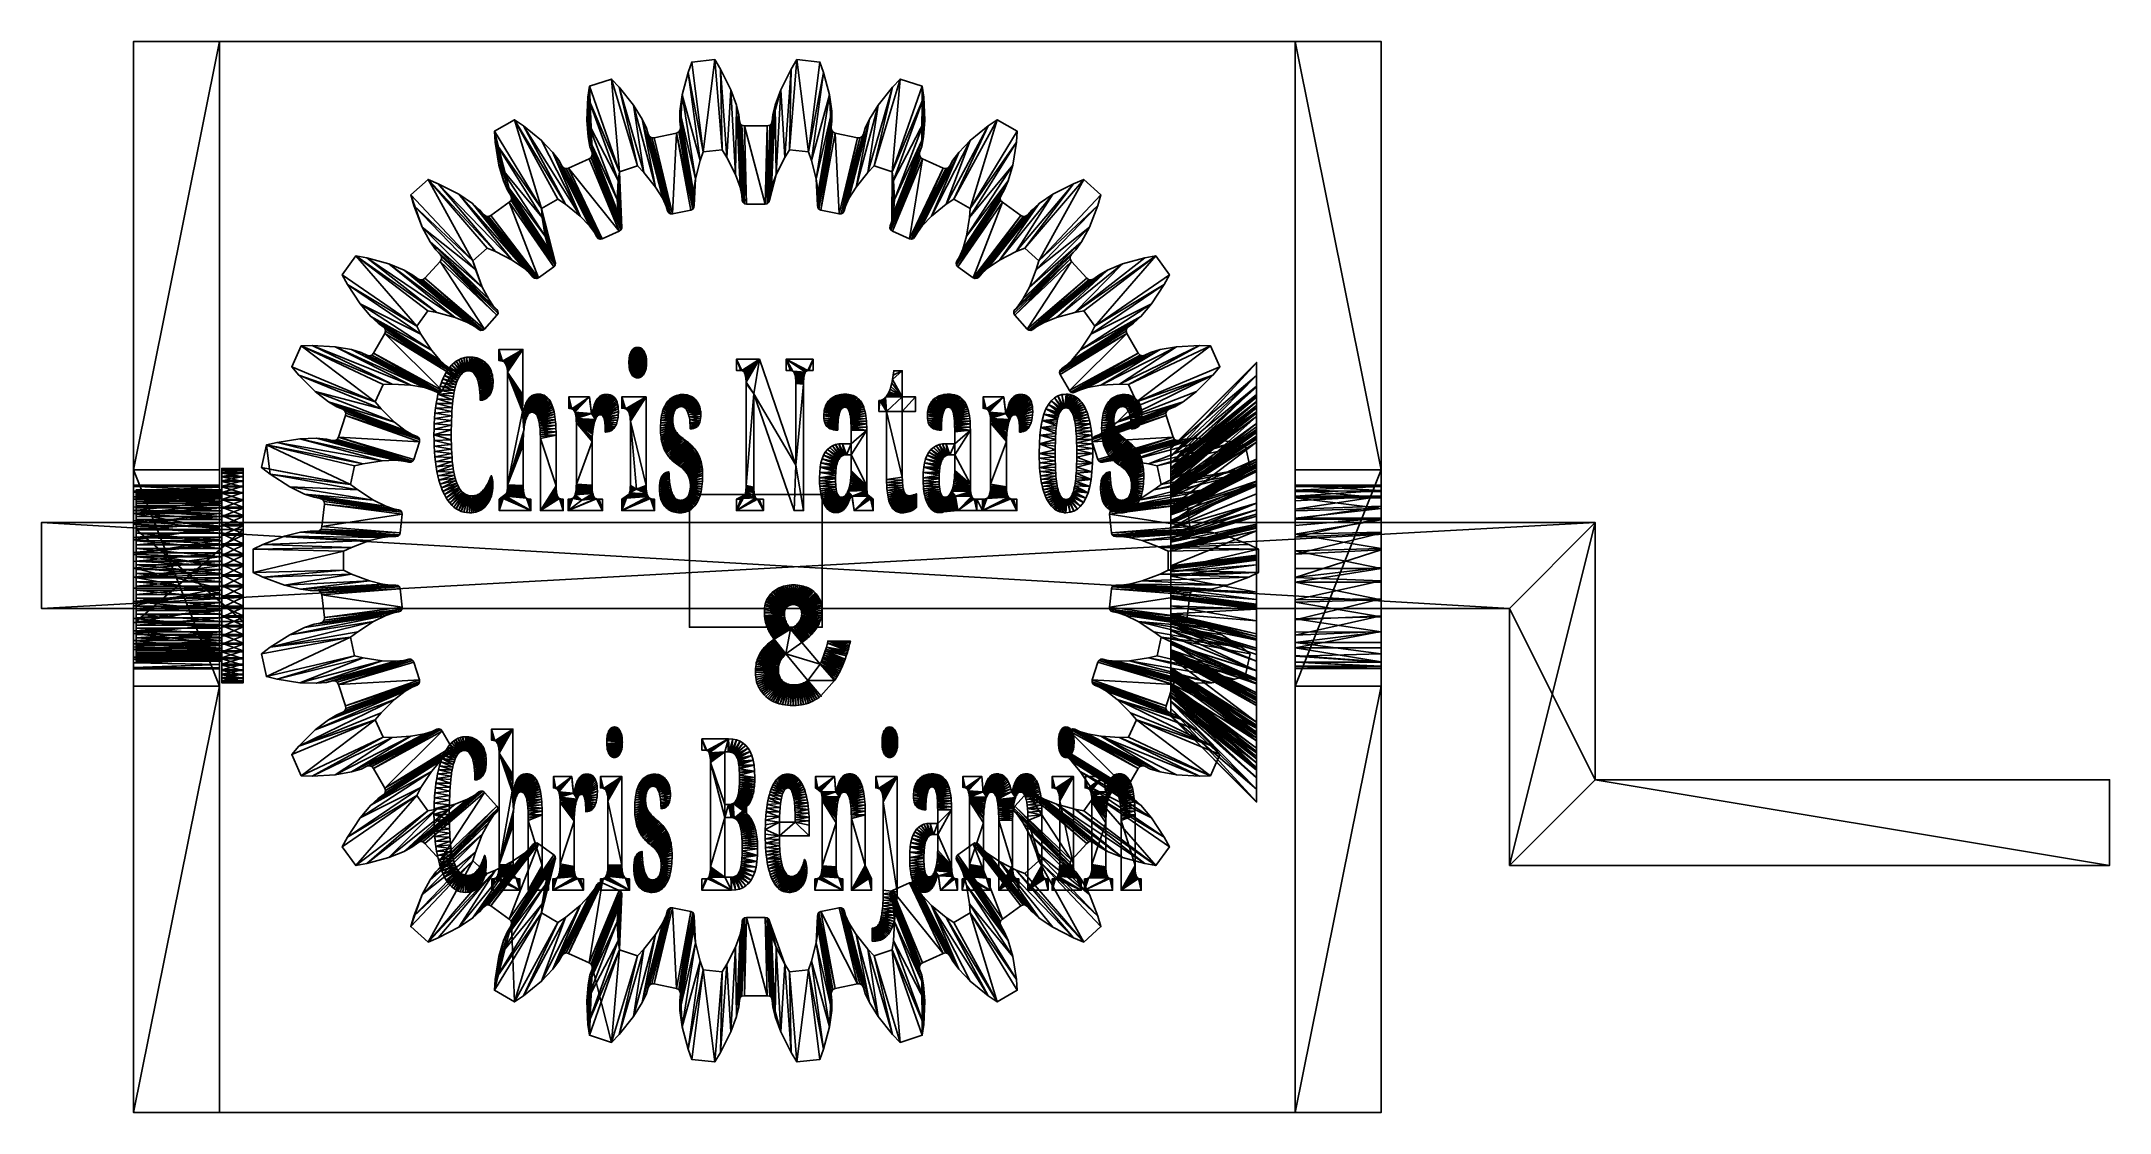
# Model space of a CAD drawing. Header units: inches. Extents: x 62 to 1153, y 3 to 780.
# Drawn here: x 62.4 to 158.9, y 3.2 to 53.2 of the extents above; entities that cross this region are included whole.
import ezdxf

# ---------------------------------------------------------------- set-up
doc = ezdxf.new("R2010")
doc.units = ezdxf.units.IN
doc.header["$MEASUREMENT"] = 0
for name, color, linetype in [('Axel', 2, 'Continuous'), ('Axel_Cap', 5, 'Continuous'), ('Axel_Gear', 6, 'Continuous'), ('Base', 3, 'Continuous'), ('Main_Gear', 4, 'Continuous')]:
    doc.layers.add(name, color=color, linetype=linetype)

msp = doc.modelspace()

# ---------------------------------------------------------------- linework, layer by layer
at = {"layer": 'Axel'}
for points in [[(130.859, 26.701, -16.145), (62.359, 30.701, -16.145), (62.359, 26.701, -16.145)], [(62.359, 30.701, -16.145), (130.859, 26.701, -16.145), (134.859, 30.701, -16.145)], [(62.359, 30.701, -16.145), (134.859, 30.701, -20.145), (62.359, 30.701, -20.145)], [(134.859, 30.701, -20.145), (62.359, 30.701, -16.145), (134.859, 30.701, -16.145)], [(134.859, 30.701, -20.145), (62.359, 26.701, -20.145), (62.359, 30.701, -20.145)], [(62.359, 26.701, -20.145), (134.859, 30.701, -20.145), (130.859, 26.701, -20.145)], [(62.359, 30.701, -16.145), (62.359, 26.701, -20.145), (62.359, 26.701, -16.145)], [(62.359, 26.701, -20.145), (62.359, 30.701, -16.145), (62.359, 30.701, -20.145)], [(134.859, 30.701, -16.145), (130.859, 26.701, -16.145), (134.859, 18.701, -16.145)], [(130.859, 26.701, -20.145), (134.859, 30.701, -20.145), (130.859, 14.701, -20.145)], [(130.859, 14.701, -20.145), (134.859, 30.701, -20.145), (134.859, 18.701, -20.145)], [(134.859, 30.701, -20.145), (134.859, 18.701, -16.145), (134.859, 18.701, -20.145)], [(134.859, 18.701, -16.145), (134.859, 30.701, -20.145), (134.859, 30.701, -16.145)], [(130.859, 26.701, -16.145), (62.359, 26.701, -20.145), (130.859, 26.701, -20.145)], [(62.359, 26.701, -20.145), (130.859, 26.701, -16.145), (62.359, 26.701, -16.145)], [(130.859, 14.701, -16.145), (134.859, 18.701, -16.145), (130.859, 26.701, -16.145)], [(130.859, 26.701, -16.145), (130.859, 14.701, -20.145), (130.859, 14.701, -16.145)], [(130.859, 14.701, -20.145), (130.859, 26.701, -16.145), (130.859, 26.701, -20.145)], [(134.859, 18.701, -16.145), (130.859, 14.701, -16.145), (158.859, 14.701, -16.145)], [(130.859, 14.701, -20.145), (134.859, 18.701, -20.145), (158.859, 14.701, -20.145)], [(134.859, 18.701, -16.145), (158.859, 14.701, -16.145), (158.859, 18.701, -16.145)], [(158.859, 14.701, -20.145), (134.859, 18.701, -20.145), (158.859, 18.701, -20.145)], [(134.859, 18.701, -16.145), (158.859, 18.701, -20.145), (134.859, 18.701, -20.145)], [(158.859, 18.701, -20.145), (134.859, 18.701, -16.145), (158.859, 18.701, -16.145)], [(158.859, 18.701, -20.145), (158.859, 14.701, -16.145), (158.859, 14.701, -20.145)], [(158.859, 14.701, -16.145), (158.859, 18.701, -20.145), (158.859, 18.701, -16.145)], [(158.859, 14.701, -16.145), (130.859, 14.701, -20.145), (158.859, 14.701, -20.145)], [(130.859, 14.701, -20.145), (158.859, 14.701, -16.145), (130.859, 14.701, -16.145)]]:
    msp.add_3dface(points, dxfattribs=at)
at = {"layer": 'Axel_Cap'}
for points in [[(71.775, 33.229, -17.815), (70.775, 33.208, -17.325), (71.775, 33.208, -17.325)], [(70.775, 33.208, -17.325), (71.775, 33.229, -17.815), (70.775, 33.229, -17.815)], [(71.775, 33.202, -18.305), (70.775, 33.229, -17.815), (71.775, 33.229, -17.815)], [(70.775, 33.229, -17.815), (71.775, 33.202, -18.305), (70.775, 33.202, -18.305)], [(70.775, 33.202, -18.305), (70.775, 33.208, -17.325), (70.775, 33.229, -17.815)], [(71.775, 33.208, -17.325), (70.775, 33.139, -16.839), (71.775, 33.139, -16.839)], [(70.775, 33.139, -16.839), (71.775, 33.208, -17.325), (70.775, 33.208, -17.325)], [(70.775, 33.202, -18.305), (70.775, 33.139, -16.839), (70.775, 33.208, -17.325)], [(71.775, 33.126, -18.79), (70.775, 33.202, -18.305), (71.775, 33.202, -18.305)], [(70.775, 33.202, -18.305), (71.775, 33.126, -18.79), (70.775, 33.126, -18.79)], [(70.775, 33.126, -18.79), (70.775, 33.139, -16.839), (70.775, 33.202, -18.305)], [(71.775, 33.139, -16.839), (70.775, 33.023, -16.363), (71.775, 33.023, -16.363)], [(70.775, 33.023, -16.363), (71.775, 33.139, -16.839), (70.775, 33.139, -16.839)], [(70.775, 33.126, -18.79), (70.775, 33.023, -16.363), (70.775, 33.139, -16.839)], [(71.775, 33.004, -19.265), (70.775, 33.126, -18.79), (71.775, 33.126, -18.79)], [(70.775, 33.126, -18.79), (71.775, 33.004, -19.265), (70.775, 33.004, -19.265)], [(70.775, 33.004, -19.265), (70.775, 33.023, -16.363), (70.775, 33.126, -18.79)], [(71.775, 33.023, -16.363), (70.775, 32.86, -15.9), (71.775, 32.86, -15.9)], [(70.775, 32.86, -15.9), (71.775, 33.023, -16.363), (70.775, 33.023, -16.363)], [(70.775, 33.004, -19.265), (70.775, 32.86, -15.9), (70.775, 33.023, -16.363)], [(71.775, 32.836, -19.726), (70.775, 33.004, -19.265), (71.775, 33.004, -19.265)], [(70.775, 33.004, -19.265), (71.775, 32.836, -19.726), (70.775, 32.836, -19.726)], [(70.775, 32.836, -19.726), (70.775, 32.86, -15.9), (70.775, 33.004, -19.265)], [(71.775, 32.86, -15.9), (70.775, 32.653, -15.455), (71.775, 32.653, -15.455)], [(70.775, 32.653, -15.455), (71.775, 32.86, -15.9), (70.775, 32.86, -15.9)], [(70.775, 32.836, -19.726), (70.775, 32.653, -15.455), (70.775, 32.86, -15.9)], [(71.775, 32.623, -20.169), (70.775, 32.836, -19.726), (71.775, 32.836, -19.726)], [(70.775, 32.836, -19.726), (71.775, 32.623, -20.169), (70.775, 32.623, -20.169)], [(70.775, 32.623, -20.169), (70.775, 32.653, -15.455), (70.775, 32.836, -19.726)], [(71.775, 33.208, -17.325), (71.775, 33.202, -18.305), (71.775, 33.229, -17.815)], [(71.775, 33.139, -16.839), (71.775, 33.202, -18.305), (71.775, 33.208, -17.325)], [(71.775, 33.139, -16.839), (71.775, 33.126, -18.79), (71.775, 33.202, -18.305)], [(71.775, 33.023, -16.363), (71.775, 33.126, -18.79), (71.775, 33.139, -16.839)], [(71.775, 33.023, -16.363), (71.775, 33.004, -19.265), (71.775, 33.126, -18.79)], [(71.775, 32.86, -15.9), (71.775, 33.004, -19.265), (71.775, 33.023, -16.363)], [(71.775, 32.86, -15.9), (71.775, 32.836, -19.726), (71.775, 33.004, -19.265)], [(71.775, 32.653, -15.455), (71.775, 32.836, -19.726), (71.775, 32.86, -15.9)], [(71.775, 32.653, -15.455), (71.775, 32.623, -20.169), (71.775, 32.836, -19.726)], [(70.775, 32.228, -17.888), (66.775, 32.218, -17.495), (70.775, 32.218, -17.495)], [(66.775, 32.218, -17.495), (70.775, 32.228, -17.888), (66.775, 32.228, -17.888)], [(70.775, 32.198, -18.279), (66.775, 32.228, -17.888), (70.775, 32.228, -17.888)], [(66.775, 32.228, -17.888), (70.775, 32.198, -18.279), (66.775, 32.198, -18.279)], [(66.775, 32.198, -18.279), (66.775, 32.218, -17.495), (66.775, 32.228, -17.888)], [(66.775, 32.198, -18.279), (66.775, 32.171, -17.106), (66.775, 32.218, -17.495)], [(70.775, 32.218, -17.495), (66.775, 32.171, -17.106), (70.775, 32.171, -17.106)], [(66.775, 32.171, -17.106), (70.775, 32.218, -17.495), (66.775, 32.218, -17.495)], [(70.775, 32.13, -18.666), (66.775, 32.198, -18.279), (70.775, 32.198, -18.279)], [(66.775, 32.198, -18.279), (70.775, 32.13, -18.666), (66.775, 32.13, -18.666)], [(66.775, 32.13, -18.666), (66.775, 32.171, -17.106), (66.775, 32.198, -18.279)], [(70.775, 32.171, -17.106), (66.775, 32.086, -16.723), (70.775, 32.086, -16.723)], [(66.775, 32.086, -16.723), (70.775, 32.171, -17.106), (66.775, 32.171, -17.106)], [(66.775, 32.13, -18.666), (66.775, 32.086, -16.723), (66.775, 32.171, -17.106)], [(70.775, 32.025, -19.044), (66.775, 32.13, -18.666), (70.775, 32.13, -18.666)], [(66.775, 32.13, -18.666), (70.775, 32.025, -19.044), (66.775, 32.025, -19.044)], [(66.775, 32.025, -19.044), (66.775, 32.086, -16.723), (66.775, 32.13, -18.666)], [(70.775, 32.086, -16.723), (66.775, 31.963, -16.35), (70.775, 31.963, -16.35)], [(66.775, 31.963, -16.35), (70.775, 32.086, -16.723), (66.775, 32.086, -16.723)], [(66.775, 32.025, -19.044), (66.775, 31.963, -16.35), (66.775, 32.086, -16.723)], [(70.775, 31.883, -19.41), (66.775, 32.025, -19.044), (70.775, 32.025, -19.044)], [(66.775, 32.025, -19.044), (70.775, 31.883, -19.41), (66.775, 31.883, -19.41)], [(66.775, 31.883, -19.41), (66.775, 31.963, -16.35), (66.775, 32.025, -19.044)], [(70.775, 31.963, -16.35), (66.775, 31.804, -15.991), (70.775, 31.804, -15.991)], [(66.775, 31.804, -15.991), (70.775, 31.963, -16.35), (66.775, 31.963, -16.35)], [(66.775, 31.883, -19.41), (66.775, 31.804, -15.991), (66.775, 31.963, -16.35)], [(70.775, 31.706, -19.76), (66.775, 31.883, -19.41), (70.775, 31.883, -19.41)], [(66.775, 31.883, -19.41), (70.775, 31.706, -19.76), (66.775, 31.706, -19.76)], [(66.775, 31.706, -19.76), (66.775, 31.804, -15.991), (66.775, 31.883, -19.41)], [(71.775, 32.653, -15.455), (70.775, 32.404, -15.032), (71.775, 32.404, -15.032)], [(70.775, 32.404, -15.032), (71.775, 32.653, -15.455), (70.775, 32.653, -15.455)], [(70.775, 32.623, -20.169), (70.775, 32.404, -15.032), (70.775, 32.653, -15.455)], [(71.775, 32.368, -20.588), (70.775, 32.623, -20.169), (71.775, 32.623, -20.169)], [(70.775, 32.623, -20.169), (71.775, 32.368, -20.588), (70.775, 32.368, -20.588)], [(70.775, 32.368, -20.588), (70.775, 32.404, -15.032), (70.775, 32.623, -20.169)], [(71.775, 32.404, -15.032), (70.775, 32.114, -14.636), (71.775, 32.114, -14.636)], [(70.775, 32.114, -14.636), (71.775, 32.404, -15.032), (70.775, 32.404, -15.032)], [(70.775, 32.171, -17.106), (70.775, 32.114, -14.636), (70.775, 32.404, -15.032)], [(70.775, 32.171, -17.106), (70.775, 32.404, -15.032), (70.775, 32.218, -17.495)], [(70.775, 32.218, -17.495), (70.775, 32.404, -15.032), (70.775, 32.228, -17.888)], [(70.775, 32.228, -17.888), (70.775, 32.404, -15.032), (70.775, 32.368, -20.588)], [(71.775, 32.074, -20.98), (70.775, 32.368, -20.588), (71.775, 32.368, -20.588)], [(70.775, 32.368, -20.588), (71.775, 32.074, -20.98), (70.775, 32.074, -20.98)], [(70.775, 32.074, -20.98), (70.775, 32.13, -18.666), (70.775, 32.368, -20.588)], [(70.775, 32.368, -20.588), (70.775, 32.13, -18.666), (70.775, 32.198, -18.279)], [(70.775, 32.368, -20.588), (70.775, 32.198, -18.279), (70.775, 32.228, -17.888)], [(70.775, 32.086, -16.723), (70.775, 32.114, -14.636), (70.775, 32.171, -17.106)], [(70.775, 32.074, -20.98), (70.775, 32.025, -19.044), (70.775, 32.13, -18.666)], [(71.775, 32.114, -14.636), (70.775, 31.787, -14.271), (71.775, 31.787, -14.271)], [(70.775, 31.787, -14.271), (71.775, 32.114, -14.636), (70.775, 32.114, -14.636)], [(70.775, 31.804, -15.991), (70.775, 31.787, -14.271), (70.775, 32.114, -14.636)], [(70.775, 31.804, -15.991), (70.775, 32.114, -14.636), (70.775, 31.963, -16.35)], [(70.775, 31.963, -16.35), (70.775, 32.114, -14.636), (70.775, 32.086, -16.723)], [(71.775, 31.742, -21.342), (70.775, 32.074, -20.98), (71.775, 32.074, -20.98)], [(70.775, 32.074, -20.98), (71.775, 31.742, -21.342), (70.775, 31.742, -21.342)], [(70.775, 31.742, -21.342), (70.775, 31.883, -19.41), (70.775, 32.074, -20.98)], [(70.775, 32.074, -20.98), (70.775, 31.883, -19.41), (70.775, 32.025, -19.044)], [(70.775, 31.742, -21.342), (70.775, 31.706, -19.76), (70.775, 31.883, -19.41)], [(71.775, 32.404, -15.032), (71.775, 32.623, -20.169), (71.775, 32.653, -15.455)], [(71.775, 32.404, -15.032), (71.775, 32.368, -20.588), (71.775, 32.623, -20.169)], [(71.775, 32.114, -14.636), (71.775, 32.368, -20.588), (71.775, 32.404, -15.032)], [(71.775, 32.114, -14.636), (71.775, 32.074, -20.98), (71.775, 32.368, -20.588)], [(71.775, 31.787, -14.271), (71.775, 32.074, -20.98), (71.775, 32.114, -14.636)], [(71.775, 31.787, -14.271), (71.775, 31.742, -21.342), (71.775, 32.074, -20.98)], [(70.775, 31.804, -15.991), (66.775, 31.612, -15.649), (70.775, 31.612, -15.649)], [(66.775, 31.612, -15.649), (70.775, 31.804, -15.991), (66.775, 31.804, -15.991)], [(66.775, 31.706, -19.76), (66.775, 31.612, -15.649), (66.775, 31.804, -15.991)], [(70.775, 31.496, -20.092), (66.775, 31.706, -19.76), (70.775, 31.706, -19.76)], [(66.775, 31.706, -19.76), (70.775, 31.496, -20.092), (66.775, 31.496, -20.092)], [(66.775, 31.496, -20.092), (66.775, 31.612, -15.649), (66.775, 31.706, -19.76)], [(70.775, 31.612, -15.649), (66.775, 31.386, -15.327), (70.775, 31.386, -15.327)], [(66.775, 31.386, -15.327), (70.775, 31.612, -15.649), (66.775, 31.612, -15.649)], [(66.775, 31.496, -20.092), (66.775, 31.386, -15.327), (66.775, 31.612, -15.649)], [(70.775, 31.254, -20.401), (66.775, 31.496, -20.092), (70.775, 31.496, -20.092)], [(66.775, 31.496, -20.092), (70.775, 31.254, -20.401), (66.775, 31.254, -20.401)], [(66.775, 31.254, -20.401), (66.775, 31.386, -15.327), (66.775, 31.496, -20.092)], [(70.775, 31.386, -15.327), (66.775, 31.13, -15.03), (70.775, 31.13, -15.03)], [(66.775, 31.13, -15.03), (70.775, 31.386, -15.327), (66.775, 31.386, -15.327)], [(66.775, 31.254, -20.401), (66.775, 31.13, -15.03), (66.775, 31.386, -15.327)], [(66.775, 30.983, -20.685), (66.775, 31.13, -15.03), (66.775, 31.254, -20.401)], [(70.775, 30.983, -20.685), (66.775, 31.254, -20.401), (70.775, 31.254, -20.401)], [(66.775, 31.254, -20.401), (70.775, 30.983, -20.685), (66.775, 30.983, -20.685)], [(66.775, 31.13, -15.03), (70.775, 30.846, -14.759), (70.775, 31.13, -15.03)], [(70.775, 30.846, -14.759), (66.775, 31.13, -15.03), (66.775, 30.846, -14.759)], [(66.775, 30.983, -20.685), (66.775, 30.846, -14.759), (66.775, 31.13, -15.03)], [(66.775, 30.685, -20.941), (70.775, 30.983, -20.685), (70.775, 30.685, -20.941)], [(70.775, 30.983, -20.685), (66.775, 30.685, -20.941), (66.775, 30.983, -20.685)], [(66.775, 30.685, -20.941), (66.775, 30.846, -14.759), (66.775, 30.983, -20.685)], [(70.775, 31.612, -15.649), (70.775, 31.787, -14.271), (70.775, 31.804, -15.991)], [(70.775, 31.787, -14.271), (71.775, 31.425, -13.939), (71.775, 31.787, -14.271)], [(71.775, 31.425, -13.939), (70.775, 31.787, -14.271), (70.775, 31.425, -13.939)], [(70.775, 31.612, -15.649), (70.775, 31.425, -13.939), (70.775, 31.787, -14.271)], [(70.775, 31.376, -21.669), (71.775, 31.742, -21.342), (71.775, 31.376, -21.669)], [(71.775, 31.742, -21.342), (70.775, 31.376, -21.669), (70.775, 31.742, -21.342)], [(70.775, 31.376, -21.669), (70.775, 31.496, -20.092), (70.775, 31.742, -21.342)], [(70.775, 31.742, -21.342), (70.775, 31.496, -20.092), (70.775, 31.706, -19.76)], [(70.775, 31.386, -15.327), (70.775, 31.425, -13.939), (70.775, 31.612, -15.649)], [(70.775, 31.376, -21.669), (70.775, 31.254, -20.401), (70.775, 31.496, -20.092)], [(70.775, 31.425, -13.939), (71.775, 31.033, -13.644), (71.775, 31.425, -13.939)], [(71.775, 31.033, -13.644), (70.775, 31.425, -13.939), (70.775, 31.033, -13.644)], [(70.775, 31.13, -15.03), (70.775, 31.033, -13.644), (70.775, 31.425, -13.939)], [(70.775, 31.13, -15.03), (70.775, 31.425, -13.939), (70.775, 31.386, -15.327)], [(70.775, 30.98, -21.959), (71.775, 31.376, -21.669), (71.775, 30.98, -21.959)], [(71.775, 31.376, -21.669), (70.775, 30.98, -21.959), (70.775, 31.376, -21.669)], [(70.775, 30.98, -21.959), (70.775, 30.983, -20.685), (70.775, 31.376, -21.669)], [(70.775, 31.376, -21.669), (70.775, 30.983, -20.685), (70.775, 31.254, -20.401)], [(70.775, 30.846, -14.759), (70.775, 31.033, -13.644), (70.775, 31.13, -15.03)], [(70.775, 31.033, -13.644), (71.775, 30.614, -13.389), (71.775, 31.033, -13.644)], [(71.775, 30.614, -13.389), (70.775, 31.033, -13.644), (70.775, 30.614, -13.389)], [(70.775, 30.846, -14.759), (70.775, 30.614, -13.389), (70.775, 31.033, -13.644)], [(70.775, 30.98, -21.959), (70.775, 30.685, -20.941), (70.775, 30.983, -20.685)], [(70.775, 30.558, -22.208), (71.775, 30.98, -21.959), (71.775, 30.558, -22.208)], [(71.775, 30.98, -21.959), (70.775, 30.558, -22.208), (70.775, 30.98, -21.959)], [(70.775, 30.558, -22.208), (70.775, 30.685, -20.941), (70.775, 30.98, -21.959)], [(71.775, 31.425, -13.939), (71.775, 31.742, -21.342), (71.775, 31.787, -14.271)], [(71.775, 31.425, -13.939), (71.775, 31.376, -21.669), (71.775, 31.742, -21.342)], [(71.775, 31.033, -13.644), (71.775, 31.376, -21.669), (71.775, 31.425, -13.939)], [(71.775, 31.033, -13.644), (71.775, 30.98, -21.959), (71.775, 31.376, -21.669)], [(71.775, 30.614, -13.389), (71.775, 30.98, -21.959), (71.775, 31.033, -13.644)], [(71.775, 30.614, -13.389), (71.775, 30.558, -22.208), (71.775, 30.98, -21.959)], [(66.775, 30.846, -14.759), (70.775, 30.537, -14.517), (70.775, 30.846, -14.759)], [(70.775, 30.537, -14.517), (66.775, 30.846, -14.759), (66.775, 30.537, -14.517)], [(66.775, 30.685, -20.941), (66.775, 30.537, -14.517), (66.775, 30.846, -14.759)], [(66.775, 30.364, -21.166), (70.775, 30.685, -20.941), (70.775, 30.364, -21.166)], [(70.775, 30.685, -20.941), (66.775, 30.364, -21.166), (66.775, 30.685, -20.941)], [(66.775, 30.364, -21.166), (66.775, 30.379, -19.934), (66.775, 30.685, -20.941)], [(66.775, 30.685, -20.941), (66.775, 30.379, -19.934), (66.775, 30.537, -14.517)], [(66.775, 30.537, -14.517), (70.775, 30.206, -14.306), (70.775, 30.537, -14.517)], [(70.775, 30.206, -14.306), (66.775, 30.537, -14.517), (66.775, 30.206, -14.306)], [(66.775, 30.379, -15.634), (66.775, 30.206, -14.306), (66.775, 30.537, -14.517)], [(66.775, 30.379, -15.634), (66.775, 30.537, -14.517), (66.775, 30.379, -19.934)], [(66.775, 30.379, -19.934), (71.775, 26.079, -19.934), (71.775, 30.379, -19.934)], [(71.775, 26.079, -19.934), (66.775, 30.379, -19.934), (66.775, 26.079, -19.934)], [(66.775, 26.079, -15.634), (71.775, 30.379, -15.634), (71.775, 26.079, -15.634)], [(71.775, 30.379, -15.634), (66.775, 26.079, -15.634), (66.775, 30.379, -15.634)], [(66.775, 26.079, -15.634), (66.775, 26.094, -14.401), (66.775, 30.379, -15.634)], [(66.775, 30.379, -15.634), (66.775, 26.094, -14.401), (66.775, 26.436, -14.208)], [(66.775, 30.379, -15.634), (66.775, 26.436, -14.208), (66.775, 26.795, -14.049)], [(66.775, 30.379, -15.634), (66.775, 26.795, -14.049), (66.775, 27.168, -13.927)], [(66.775, 30.379, -15.634), (66.775, 27.168, -13.927), (66.775, 27.551, -13.841)], [(66.775, 30.379, -15.634), (66.775, 27.551, -13.841), (66.775, 27.941, -13.794)], [(66.775, 30.379, -15.634), (66.775, 27.941, -13.794), (66.775, 28.333, -13.785)], [(66.775, 30.379, -15.634), (66.775, 28.333, -13.785), (66.775, 28.725, -13.814)], [(66.775, 30.379, -15.634), (66.775, 28.725, -13.814), (66.775, 29.111, -13.882)], [(66.775, 30.379, -15.634), (66.775, 29.111, -13.882), (66.775, 29.489, -13.987)], [(66.775, 30.379, -15.634), (66.775, 29.489, -13.987), (66.775, 29.855, -14.129)], [(66.775, 30.379, -15.634), (66.775, 29.855, -14.129), (66.775, 30.206, -14.306)], [(66.775, 26.252, -21.261), (66.775, 26.079, -19.934), (66.775, 30.379, -19.934)], [(66.775, 26.252, -21.261), (66.775, 30.379, -19.934), (66.775, 26.602, -21.438)], [(66.775, 26.602, -21.438), (66.775, 30.379, -19.934), (66.775, 26.968, -21.58)], [(66.775, 26.968, -21.58), (66.775, 30.379, -19.934), (66.775, 27.347, -21.685)], [(66.775, 27.347, -21.685), (66.775, 30.379, -19.934), (66.775, 27.733, -21.753)], [(66.775, 27.733, -21.753), (66.775, 30.379, -19.934), (66.775, 28.125, -21.782)], [(66.775, 28.125, -21.782), (66.775, 30.379, -19.934), (66.775, 28.517, -21.773)], [(66.775, 28.517, -21.773), (66.775, 30.379, -19.934), (66.775, 28.907, -21.726)], [(66.775, 28.907, -21.726), (66.775, 30.379, -19.934), (66.775, 29.29, -21.64)], [(66.775, 29.29, -21.64), (66.775, 30.379, -19.934), (66.775, 29.663, -21.518)], [(66.775, 29.663, -21.518), (66.775, 30.379, -19.934), (66.775, 30.022, -21.359)], [(66.775, 30.022, -21.359), (66.775, 30.379, -19.934), (66.775, 30.364, -21.166)], [(66.775, 30.379, -19.934), (71.775, 30.379, -15.634), (66.775, 30.379, -15.634)], [(71.775, 30.379, -15.634), (66.775, 30.379, -19.934), (71.775, 30.379, -19.934)], [(66.775, 30.022, -21.359), (70.775, 30.364, -21.166), (70.775, 30.022, -21.359)], [(70.775, 30.364, -21.166), (66.775, 30.022, -21.359), (66.775, 30.364, -21.166)], [(66.775, 30.206, -14.306), (70.775, 29.855, -14.129), (70.775, 30.206, -14.306)], [(70.775, 29.855, -14.129), (66.775, 30.206, -14.306), (66.775, 29.855, -14.129)], [(66.775, 29.663, -21.518), (70.775, 30.022, -21.359), (70.775, 29.663, -21.518)], [(70.775, 30.022, -21.359), (66.775, 29.663, -21.518), (66.775, 30.022, -21.359)], [(70.775, 30.537, -14.517), (70.775, 30.614, -13.389), (70.775, 30.846, -14.759)], [(70.775, 30.558, -22.208), (70.775, 30.364, -21.166), (70.775, 30.685, -20.941)], [(70.775, 30.614, -13.389), (71.775, 30.172, -13.176), (71.775, 30.614, -13.389)], [(71.775, 30.172, -13.176), (70.775, 30.614, -13.389), (70.775, 30.172, -13.176)], [(70.775, 30.206, -14.306), (70.775, 30.172, -13.176), (70.775, 30.614, -13.389)], [(70.775, 30.206, -14.306), (70.775, 30.614, -13.389), (70.775, 30.537, -14.517)], [(70.775, 30.113, -22.415), (71.775, 30.558, -22.208), (71.775, 30.113, -22.415)], [(71.775, 30.558, -22.208), (70.775, 30.113, -22.415), (70.775, 30.558, -22.208)], [(70.775, 30.113, -22.415), (70.775, 30.364, -21.166), (70.775, 30.558, -22.208)], [(70.775, 30.113, -22.415), (70.775, 30.022, -21.359), (70.775, 30.364, -21.166)], [(70.775, 29.855, -14.129), (70.775, 30.172, -13.176), (70.775, 30.206, -14.306)], [(70.775, 30.172, -13.176), (71.775, 29.711, -13.008), (71.775, 30.172, -13.176)], [(71.775, 29.711, -13.008), (70.775, 30.172, -13.176), (70.775, 29.711, -13.008)], [(70.775, 29.855, -14.129), (70.775, 29.711, -13.008), (70.775, 30.172, -13.176)], [(70.775, 29.65, -22.577), (71.775, 30.113, -22.415), (71.775, 29.65, -22.577)], [(71.775, 30.113, -22.415), (70.775, 29.65, -22.577), (70.775, 30.113, -22.415)], [(70.775, 29.65, -22.577), (70.775, 29.663, -21.518), (70.775, 30.113, -22.415)], [(70.775, 30.113, -22.415), (70.775, 29.663, -21.518), (70.775, 30.022, -21.359)], [(71.775, 30.172, -13.176), (71.775, 30.379, -15.634), (71.775, 30.614, -13.389)], [(71.775, 30.614, -13.389), (71.775, 30.379, -15.634), (71.775, 30.558, -22.208)], [(71.775, 30.379, -19.934), (71.775, 30.113, -22.415), (71.775, 30.558, -22.208)], [(71.775, 30.379, -19.934), (71.775, 30.558, -22.208), (71.775, 30.379, -15.634)], [(71.775, 26.079, -19.934), (71.775, 26.286, -22.391), (71.775, 30.379, -19.934)], [(71.775, 30.379, -19.934), (71.775, 26.286, -22.391), (71.775, 26.747, -22.559)], [(71.775, 30.379, -19.934), (71.775, 26.747, -22.559), (71.775, 27.222, -22.681)], [(71.775, 30.379, -19.934), (71.775, 27.222, -22.681), (71.775, 27.707, -22.756)], [(71.775, 30.379, -19.934), (71.775, 27.707, -22.756), (71.775, 28.197, -22.783)], [(71.775, 30.379, -19.934), (71.775, 28.197, -22.783), (71.775, 28.687, -22.763)], [(71.775, 30.379, -19.934), (71.775, 28.687, -22.763), (71.775, 29.173, -22.694)], [(71.775, 30.379, -19.934), (71.775, 29.173, -22.694), (71.775, 29.65, -22.577)], [(71.775, 30.379, -19.934), (71.775, 29.65, -22.577), (71.775, 30.113, -22.415)], [(71.775, 26.345, -13.152), (71.775, 26.079, -15.634), (71.775, 30.379, -15.634)], [(71.775, 26.345, -13.152), (71.775, 30.379, -15.634), (71.775, 26.808, -12.99)], [(71.775, 26.808, -12.99), (71.775, 30.379, -15.634), (71.775, 27.285, -12.874)], [(71.775, 27.285, -12.874), (71.775, 30.379, -15.634), (71.775, 27.77, -12.805)], [(71.775, 27.77, -12.805), (71.775, 30.379, -15.634), (71.775, 28.261, -12.784)], [(71.775, 28.261, -12.784), (71.775, 30.379, -15.634), (71.775, 28.751, -12.811)], [(71.775, 28.751, -12.811), (71.775, 30.379, -15.634), (71.775, 29.236, -12.886)], [(71.775, 29.236, -12.886), (71.775, 30.379, -15.634), (71.775, 29.711, -13.008)], [(71.775, 29.711, -13.008), (71.775, 30.379, -15.634), (71.775, 30.172, -13.176)], [(66.775, 29.855, -14.129), (70.775, 29.489, -13.987), (70.775, 29.855, -14.129)], [(70.775, 29.489, -13.987), (66.775, 29.855, -14.129), (66.775, 29.489, -13.987)], [(66.775, 29.29, -21.64), (70.775, 29.663, -21.518), (70.775, 29.29, -21.64)], [(70.775, 29.663, -21.518), (66.775, 29.29, -21.64), (66.775, 29.663, -21.518)], [(66.775, 29.489, -13.987), (70.775, 29.111, -13.882), (70.775, 29.489, -13.987)], [(70.775, 29.111, -13.882), (66.775, 29.489, -13.987), (66.775, 29.111, -13.882)], [(66.775, 28.907, -21.726), (70.775, 29.29, -21.64), (70.775, 28.907, -21.726)], [(70.775, 29.29, -21.64), (66.775, 28.907, -21.726), (66.775, 29.29, -21.64)], [(66.775, 29.111, -13.882), (70.775, 28.725, -13.814), (70.775, 29.111, -13.882)], [(70.775, 28.725, -13.814), (66.775, 29.111, -13.882), (66.775, 28.725, -13.814)], [(70.775, 29.489, -13.987), (70.775, 29.711, -13.008), (70.775, 29.855, -14.129)], [(70.775, 29.711, -13.008), (71.775, 29.236, -12.886), (71.775, 29.711, -13.008)], [(71.775, 29.236, -12.886), (70.775, 29.711, -13.008), (70.775, 29.236, -12.886)], [(70.775, 29.489, -13.987), (70.775, 29.236, -12.886), (70.775, 29.711, -13.008)], [(70.775, 29.65, -22.577), (70.775, 29.29, -21.64), (70.775, 29.663, -21.518)], [(70.775, 29.173, -22.694), (71.775, 29.65, -22.577), (71.775, 29.173, -22.694)], [(71.775, 29.65, -22.577), (70.775, 29.173, -22.694), (70.775, 29.65, -22.577)], [(70.775, 29.173, -22.694), (70.775, 29.29, -21.64), (70.775, 29.65, -22.577)], [(70.775, 29.111, -13.882), (70.775, 29.236, -12.886), (70.775, 29.489, -13.987)], [(70.775, 29.173, -22.694), (70.775, 28.907, -21.726), (70.775, 29.29, -21.64)], [(70.775, 29.236, -12.886), (71.775, 28.751, -12.811), (71.775, 29.236, -12.886)], [(71.775, 28.751, -12.811), (70.775, 29.236, -12.886), (70.775, 28.751, -12.811)], [(70.775, 29.111, -13.882), (70.775, 28.751, -12.811), (70.775, 29.236, -12.886)], [(70.775, 28.687, -22.763), (71.775, 29.173, -22.694), (71.775, 28.687, -22.763)], [(71.775, 29.173, -22.694), (70.775, 28.687, -22.763), (70.775, 29.173, -22.694)], [(70.775, 28.687, -22.763), (70.775, 28.907, -21.726), (70.775, 29.173, -22.694)], [(70.775, 28.725, -13.814), (70.775, 28.751, -12.811), (70.775, 29.111, -13.882)], [(66.775, 28.517, -21.773), (70.775, 28.907, -21.726), (70.775, 28.517, -21.773)], [(70.775, 28.907, -21.726), (66.775, 28.517, -21.773), (66.775, 28.907, -21.726)], [(66.775, 28.725, -13.814), (70.775, 28.333, -13.785), (70.775, 28.725, -13.814)], [(70.775, 28.333, -13.785), (66.775, 28.725, -13.814), (66.775, 28.333, -13.785)], [(66.775, 28.125, -21.782), (70.775, 28.517, -21.773), (70.775, 28.125, -21.782)], [(70.775, 28.517, -21.773), (66.775, 28.125, -21.782), (66.775, 28.517, -21.773)], [(66.775, 28.333, -13.785), (70.775, 27.941, -13.794), (70.775, 28.333, -13.785)], [(70.775, 27.941, -13.794), (66.775, 28.333, -13.785), (66.775, 27.941, -13.794)], [(66.775, 27.733, -21.753), (70.775, 28.125, -21.782), (70.775, 27.733, -21.753)], [(70.775, 28.125, -21.782), (66.775, 27.733, -21.753), (66.775, 28.125, -21.782)], [(70.775, 28.687, -22.763), (70.775, 28.517, -21.773), (70.775, 28.907, -21.726)], [(70.775, 28.751, -12.811), (71.775, 28.261, -12.784), (71.775, 28.751, -12.811)], [(71.775, 28.261, -12.784), (70.775, 28.751, -12.811), (70.775, 28.261, -12.784)], [(70.775, 28.333, -13.785), (70.775, 28.261, -12.784), (70.775, 28.751, -12.811)], [(70.775, 28.333, -13.785), (70.775, 28.751, -12.811), (70.775, 28.725, -13.814)], [(70.775, 28.197, -22.783), (71.775, 28.687, -22.763), (71.775, 28.197, -22.783)], [(71.775, 28.687, -22.763), (70.775, 28.197, -22.783), (70.775, 28.687, -22.763)], [(70.775, 28.197, -22.783), (70.775, 28.517, -21.773), (70.775, 28.687, -22.763)], [(70.775, 28.197, -22.783), (70.775, 28.125, -21.782), (70.775, 28.517, -21.773)], [(70.775, 27.941, -13.794), (70.775, 28.261, -12.784), (70.775, 28.333, -13.785)], [(70.775, 28.261, -12.784), (71.775, 27.77, -12.805), (71.775, 28.261, -12.784)], [(71.775, 27.77, -12.805), (70.775, 28.261, -12.784), (70.775, 27.77, -12.805)], [(70.775, 27.941, -13.794), (70.775, 27.77, -12.805), (70.775, 28.261, -12.784)], [(70.775, 27.707, -22.756), (71.775, 28.197, -22.783), (71.775, 27.707, -22.756)], [(71.775, 28.197, -22.783), (70.775, 27.707, -22.756), (70.775, 28.197, -22.783)], [(70.775, 27.707, -22.756), (70.775, 27.733, -21.753), (70.775, 28.197, -22.783)], [(70.775, 28.197, -22.783), (70.775, 27.733, -21.753), (70.775, 28.125, -21.782)], [(66.775, 27.941, -13.794), (70.775, 27.551, -13.841), (70.775, 27.941, -13.794)], [(70.775, 27.551, -13.841), (66.775, 27.941, -13.794), (66.775, 27.551, -13.841)], [(66.775, 27.347, -21.685), (70.775, 27.733, -21.753), (70.775, 27.347, -21.685)], [(70.775, 27.733, -21.753), (66.775, 27.347, -21.685), (66.775, 27.733, -21.753)], [(66.775, 27.551, -13.841), (70.775, 27.168, -13.927), (70.775, 27.551, -13.841)], [(70.775, 27.168, -13.927), (66.775, 27.551, -13.841), (66.775, 27.168, -13.927)], [(66.775, 26.968, -21.58), (70.775, 27.347, -21.685), (70.775, 26.968, -21.58)], [(70.775, 27.347, -21.685), (66.775, 26.968, -21.58), (66.775, 27.347, -21.685)], [(66.775, 27.168, -13.927), (70.775, 26.795, -14.049), (70.775, 27.168, -13.927)], [(70.775, 26.795, -14.049), (66.775, 27.168, -13.927), (66.775, 26.795, -14.049)], [(70.775, 27.551, -13.841), (70.775, 27.77, -12.805), (70.775, 27.941, -13.794)], [(70.775, 27.77, -12.805), (71.775, 27.285, -12.874), (71.775, 27.77, -12.805)], [(71.775, 27.285, -12.874), (70.775, 27.77, -12.805), (70.775, 27.285, -12.874)], [(70.775, 27.551, -13.841), (70.775, 27.285, -12.874), (70.775, 27.77, -12.805)], [(70.775, 27.707, -22.756), (70.775, 27.347, -21.685), (70.775, 27.733, -21.753)], [(70.775, 27.222, -22.681), (71.775, 27.707, -22.756), (71.775, 27.222, -22.681)], [(71.775, 27.707, -22.756), (70.775, 27.222, -22.681), (70.775, 27.707, -22.756)], [(70.775, 27.222, -22.681), (70.775, 27.347, -21.685), (70.775, 27.707, -22.756)], [(70.775, 27.168, -13.927), (70.775, 27.285, -12.874), (70.775, 27.551, -13.841)], [(70.775, 27.222, -22.681), (70.775, 26.968, -21.58), (70.775, 27.347, -21.685)], [(70.775, 27.285, -12.874), (71.775, 26.808, -12.99), (71.775, 27.285, -12.874)], [(71.775, 26.808, -12.99), (70.775, 27.285, -12.874), (70.775, 26.808, -12.99)], [(70.775, 27.168, -13.927), (70.775, 26.808, -12.99), (70.775, 27.285, -12.874)], [(70.775, 26.747, -22.559), (71.775, 27.222, -22.681), (71.775, 26.747, -22.559)], [(71.775, 27.222, -22.681), (70.775, 26.747, -22.559), (70.775, 27.222, -22.681)], [(70.775, 26.747, -22.559), (70.775, 26.968, -21.58), (70.775, 27.222, -22.681)], [(70.775, 26.795, -14.049), (70.775, 26.808, -12.99), (70.775, 27.168, -13.927)], [(66.775, 26.602, -21.438), (70.775, 26.968, -21.58), (70.775, 26.602, -21.438)], [(70.775, 26.968, -21.58), (66.775, 26.602, -21.438), (66.775, 26.968, -21.58)], [(66.775, 26.795, -14.049), (70.775, 26.436, -14.208), (70.775, 26.795, -14.049)], [(70.775, 26.436, -14.208), (66.775, 26.795, -14.049), (66.775, 26.436, -14.208)], [(66.775, 26.252, -21.261), (70.775, 26.602, -21.438), (70.775, 26.252, -21.261)], [(70.775, 26.602, -21.438), (66.775, 26.252, -21.261), (66.775, 26.602, -21.438)], [(66.775, 26.436, -14.208), (70.775, 26.094, -14.401), (70.775, 26.436, -14.208)], [(70.775, 26.094, -14.401), (66.775, 26.436, -14.208), (66.775, 26.094, -14.401)], [(66.775, 25.921, -21.05), (70.775, 26.252, -21.261), (70.775, 25.921, -21.05)], [(70.775, 26.252, -21.261), (66.775, 25.921, -21.05), (66.775, 26.252, -21.261)], [(66.775, 25.921, -21.05), (66.775, 26.079, -19.934), (66.775, 26.252, -21.261)], [(66.775, 25.921, -21.05), (66.775, 25.773, -14.627), (66.775, 26.094, -14.401)], [(66.775, 25.921, -21.05), (66.775, 26.094, -14.401), (66.775, 26.079, -15.634)], [(66.775, 26.094, -14.401), (70.775, 25.773, -14.627), (70.775, 26.094, -14.401)], [(70.775, 25.773, -14.627), (66.775, 26.094, -14.401), (66.775, 25.773, -14.627)], [(71.775, 26.079, -19.934), (66.775, 26.079, -15.634), (71.775, 26.079, -15.634)], [(66.775, 26.079, -15.634), (71.775, 26.079, -19.934), (66.775, 26.079, -19.934)], [(66.775, 26.079, -19.934), (66.775, 25.921, -21.05), (66.775, 26.079, -15.634)], [(70.775, 26.747, -22.559), (70.775, 26.602, -21.438), (70.775, 26.968, -21.58)], [(70.775, 26.808, -12.99), (71.775, 26.345, -13.152), (71.775, 26.808, -12.99)], [(71.775, 26.345, -13.152), (70.775, 26.808, -12.99), (70.775, 26.345, -13.152)], [(70.775, 26.436, -14.208), (70.775, 26.345, -13.152), (70.775, 26.808, -12.99)], [(70.775, 26.436, -14.208), (70.775, 26.808, -12.99), (70.775, 26.795, -14.049)], [(70.775, 26.286, -22.391), (70.775, 26.602, -21.438), (70.775, 26.747, -22.559)], [(70.775, 26.286, -22.391), (71.775, 26.747, -22.559), (71.775, 26.286, -22.391)], [(71.775, 26.747, -22.559), (70.775, 26.286, -22.391), (70.775, 26.747, -22.559)], [(70.775, 26.286, -22.391), (70.775, 26.252, -21.261), (70.775, 26.602, -21.438)], [(70.775, 26.094, -14.401), (70.775, 26.345, -13.152), (70.775, 26.436, -14.208)], [(70.775, 26.345, -13.152), (71.775, 25.9, -13.359), (71.775, 26.345, -13.152)], [(71.775, 25.9, -13.359), (70.775, 26.345, -13.152), (70.775, 25.9, -13.359)], [(70.775, 26.094, -14.401), (70.775, 25.9, -13.359), (70.775, 26.345, -13.152)], [(70.775, 25.844, -22.178), (70.775, 25.921, -21.05), (70.775, 26.286, -22.391)], [(70.775, 26.286, -22.391), (70.775, 25.921, -21.05), (70.775, 26.252, -21.261)], [(70.775, 25.844, -22.178), (71.775, 26.286, -22.391), (71.775, 25.844, -22.178)], [(71.775, 26.286, -22.391), (70.775, 25.844, -22.178), (70.775, 26.286, -22.391)], [(70.775, 25.773, -14.627), (70.775, 25.9, -13.359), (70.775, 26.094, -14.401)], [(71.775, 25.9, -13.359), (71.775, 26.079, -15.634), (71.775, 26.345, -13.152)], [(71.775, 26.079, -19.934), (71.775, 25.844, -22.178), (71.775, 26.286, -22.391)], [(71.775, 25.9, -13.359), (71.775, 25.844, -22.178), (71.775, 26.079, -19.934)], [(71.775, 26.079, -15.634), (71.775, 25.9, -13.359), (71.775, 26.079, -19.934)], [(66.775, 25.612, -20.808), (70.775, 25.921, -21.05), (70.775, 25.612, -20.808)], [(70.775, 25.921, -21.05), (66.775, 25.612, -20.808), (66.775, 25.921, -21.05)], [(66.775, 25.612, -20.808), (66.775, 25.773, -14.627), (66.775, 25.921, -21.05)], [(66.775, 25.612, -20.808), (66.775, 25.475, -14.882), (66.775, 25.773, -14.627)], [(66.775, 25.773, -14.627), (70.775, 25.475, -14.882), (70.775, 25.773, -14.627)], [(70.775, 25.475, -14.882), (66.775, 25.773, -14.627), (66.775, 25.475, -14.882)], [(66.775, 25.328, -20.537), (70.775, 25.612, -20.808), (70.775, 25.328, -20.537)], [(70.775, 25.612, -20.808), (66.775, 25.328, -20.537), (66.775, 25.612, -20.808)], [(66.775, 25.328, -20.537), (66.775, 25.475, -14.882), (66.775, 25.612, -20.808)], [(66.775, 25.204, -15.166), (70.775, 25.475, -14.882), (66.775, 25.475, -14.882)], [(70.775, 25.475, -14.882), (66.775, 25.204, -15.166), (70.775, 25.204, -15.166)], [(66.775, 25.328, -20.537), (66.775, 25.204, -15.166), (66.775, 25.475, -14.882)], [(66.775, 25.328, -20.537), (70.775, 25.072, -20.24), (66.775, 25.072, -20.24)], [(70.775, 25.072, -20.24), (66.775, 25.328, -20.537), (70.775, 25.328, -20.537)], [(66.775, 25.072, -20.24), (66.775, 25.204, -15.166), (66.775, 25.328, -20.537)], [(66.775, 24.962, -15.475), (70.775, 25.204, -15.166), (66.775, 25.204, -15.166)], [(70.775, 25.204, -15.166), (66.775, 24.962, -15.475), (70.775, 24.962, -15.475)], [(66.775, 25.072, -20.24), (66.775, 24.962, -15.475), (66.775, 25.204, -15.166)], [(70.775, 25.844, -22.178), (70.775, 25.612, -20.808), (70.775, 25.921, -21.05)], [(70.775, 25.9, -13.359), (71.775, 25.478, -13.609), (71.775, 25.9, -13.359)], [(71.775, 25.478, -13.609), (70.775, 25.9, -13.359), (70.775, 25.478, -13.609)], [(70.775, 25.773, -14.627), (70.775, 25.478, -13.609), (70.775, 25.9, -13.359)], [(70.775, 25.425, -21.923), (70.775, 25.612, -20.808), (70.775, 25.844, -22.178)], [(70.775, 25.425, -21.923), (71.775, 25.844, -22.178), (71.775, 25.425, -21.923)], [(71.775, 25.844, -22.178), (70.775, 25.425, -21.923), (70.775, 25.844, -22.178)], [(70.775, 25.475, -14.882), (70.775, 25.478, -13.609), (70.775, 25.773, -14.627)], [(70.775, 25.425, -21.923), (70.775, 25.328, -20.537), (70.775, 25.612, -20.808)], [(70.775, 25.478, -13.609), (71.775, 25.082, -13.898), (71.775, 25.478, -13.609)], [(71.775, 25.082, -13.898), (70.775, 25.478, -13.609), (70.775, 25.082, -13.898)], [(70.775, 25.204, -15.166), (70.775, 25.082, -13.898), (70.775, 25.478, -13.609)], [(70.775, 25.204, -15.166), (70.775, 25.478, -13.609), (70.775, 25.475, -14.882)], [(70.775, 25.032, -21.628), (70.775, 25.072, -20.24), (70.775, 25.425, -21.923)], [(70.775, 25.425, -21.923), (70.775, 25.072, -20.24), (70.775, 25.328, -20.537)], [(70.775, 25.032, -21.628), (71.775, 25.425, -21.923), (71.775, 25.032, -21.628)], [(71.775, 25.425, -21.923), (70.775, 25.032, -21.628), (70.775, 25.425, -21.923)], [(70.775, 24.962, -15.475), (70.775, 25.082, -13.898), (70.775, 25.204, -15.166)], [(71.775, 25.478, -13.609), (71.775, 25.844, -22.178), (71.775, 25.9, -13.359)], [(71.775, 25.478, -13.609), (71.775, 25.425, -21.923), (71.775, 25.844, -22.178)], [(71.775, 25.082, -13.898), (71.775, 25.425, -21.923), (71.775, 25.478, -13.609)], [(71.775, 25.082, -13.898), (71.775, 25.032, -21.628), (71.775, 25.425, -21.923)], [(66.775, 25.072, -20.24), (70.775, 24.846, -19.918), (66.775, 24.846, -19.918)], [(70.775, 24.846, -19.918), (66.775, 25.072, -20.24), (70.775, 25.072, -20.24)], [(66.775, 24.846, -19.918), (66.775, 24.962, -15.475), (66.775, 25.072, -20.24)], [(66.775, 24.846, -19.918), (66.775, 24.752, -15.807), (66.775, 24.962, -15.475)], [(66.775, 24.752, -15.807), (70.775, 24.962, -15.475), (66.775, 24.962, -15.475)], [(70.775, 24.962, -15.475), (66.775, 24.752, -15.807), (70.775, 24.752, -15.807)], [(66.775, 24.846, -19.918), (70.775, 24.653, -19.577), (66.775, 24.653, -19.577)], [(70.775, 24.653, -19.577), (66.775, 24.846, -19.918), (70.775, 24.846, -19.918)], [(66.775, 24.653, -19.577), (66.775, 24.752, -15.807), (66.775, 24.846, -19.918)], [(66.775, 24.653, -19.577), (66.775, 24.574, -16.157), (66.775, 24.752, -15.807)], [(66.775, 24.574, -16.157), (70.775, 24.752, -15.807), (66.775, 24.752, -15.807)], [(70.775, 24.752, -15.807), (66.775, 24.574, -16.157), (70.775, 24.574, -16.157)], [(66.775, 24.495, -19.218), (66.775, 24.574, -16.157), (66.775, 24.653, -19.577)], [(66.775, 24.653, -19.577), (70.775, 24.495, -19.218), (66.775, 24.495, -19.218)], [(70.775, 24.495, -19.218), (66.775, 24.653, -19.577), (70.775, 24.653, -19.577)], [(66.775, 24.433, -16.523), (70.775, 24.574, -16.157), (66.775, 24.574, -16.157)], [(70.775, 24.574, -16.157), (66.775, 24.433, -16.523), (70.775, 24.433, -16.523)], [(66.775, 24.495, -19.218), (66.775, 24.433, -16.523), (66.775, 24.574, -16.157)], [(66.775, 24.495, -19.218), (70.775, 24.372, -18.845), (66.775, 24.372, -18.845)], [(70.775, 24.372, -18.845), (66.775, 24.495, -19.218), (70.775, 24.495, -19.218)], [(66.775, 24.372, -18.845), (66.775, 24.433, -16.523), (66.775, 24.495, -19.218)], [(66.775, 24.327, -16.901), (70.775, 24.433, -16.523), (66.775, 24.433, -16.523)], [(70.775, 24.433, -16.523), (66.775, 24.327, -16.901), (70.775, 24.327, -16.901)], [(66.775, 24.372, -18.845), (66.775, 24.327, -16.901), (66.775, 24.433, -16.523)], [(66.775, 24.287, -18.461), (66.775, 24.327, -16.901), (66.775, 24.372, -18.845)], [(66.775, 24.372, -18.845), (70.775, 24.287, -18.461), (66.775, 24.287, -18.461)], [(70.775, 24.287, -18.461), (66.775, 24.372, -18.845), (70.775, 24.372, -18.845)], [(66.775, 24.26, -17.288), (70.775, 24.327, -16.901), (66.775, 24.327, -16.901)], [(70.775, 24.327, -16.901), (66.775, 24.26, -17.288), (70.775, 24.26, -17.288)], [(66.775, 24.287, -18.461), (66.775, 24.26, -17.288), (66.775, 24.327, -16.901)], [(66.775, 24.287, -18.461), (70.775, 24.239, -18.072), (66.775, 24.239, -18.072)], [(70.775, 24.239, -18.072), (66.775, 24.287, -18.461), (70.775, 24.287, -18.461)], [(66.775, 24.239, -18.072), (66.775, 24.26, -17.288), (66.775, 24.287, -18.461)], [(66.775, 24.23, -17.679), (70.775, 24.26, -17.288), (66.775, 24.26, -17.288)], [(70.775, 24.26, -17.288), (66.775, 24.23, -17.679), (70.775, 24.23, -17.679)], [(66.775, 24.26, -17.288), (66.775, 24.239, -18.072), (66.775, 24.23, -17.679)], [(66.775, 24.239, -18.072), (70.775, 24.23, -17.679), (66.775, 24.23, -17.679)], [(70.775, 24.23, -17.679), (66.775, 24.239, -18.072), (70.775, 24.239, -18.072)], [(70.775, 25.082, -13.898), (71.775, 24.716, -14.226), (71.775, 25.082, -13.898)], [(71.775, 24.716, -14.226), (70.775, 25.082, -13.898), (70.775, 24.716, -14.226)], [(70.775, 24.752, -15.807), (70.775, 24.716, -14.226), (70.775, 25.082, -13.898)], [(70.775, 24.752, -15.807), (70.775, 25.082, -13.898), (70.775, 24.962, -15.475)], [(70.775, 25.032, -21.628), (70.775, 24.846, -19.918), (70.775, 25.072, -20.24)], [(70.775, 24.671, -21.297), (70.775, 24.846, -19.918), (70.775, 25.032, -21.628)], [(70.775, 24.671, -21.297), (71.775, 25.032, -21.628), (71.775, 24.671, -21.297)], [(71.775, 25.032, -21.628), (70.775, 24.671, -21.297), (70.775, 25.032, -21.628)], [(70.775, 24.671, -21.297), (70.775, 24.653, -19.577), (70.775, 24.846, -19.918)], [(70.775, 24.574, -16.157), (70.775, 24.716, -14.226), (70.775, 24.752, -15.807)], [(70.775, 24.384, -14.587), (71.775, 24.716, -14.226), (70.775, 24.716, -14.226)], [(71.775, 24.716, -14.226), (70.775, 24.384, -14.587), (71.775, 24.384, -14.587)], [(70.775, 24.433, -16.523), (70.775, 24.384, -14.587), (70.775, 24.716, -14.226)], [(70.775, 24.433, -16.523), (70.775, 24.716, -14.226), (70.775, 24.574, -16.157)], [(70.775, 24.671, -21.297), (71.775, 24.344, -20.931), (70.775, 24.344, -20.931)], [(71.775, 24.344, -20.931), (70.775, 24.671, -21.297), (71.775, 24.671, -21.297)], [(70.775, 24.344, -20.931), (70.775, 24.372, -18.845), (70.775, 24.671, -21.297)], [(70.775, 24.671, -21.297), (70.775, 24.372, -18.845), (70.775, 24.495, -19.218)], [(70.775, 24.671, -21.297), (70.775, 24.495, -19.218), (70.775, 24.653, -19.577)], [(70.775, 24.327, -16.901), (70.775, 24.384, -14.587), (70.775, 24.433, -16.523)], [(70.775, 24.089, -14.979), (71.775, 24.384, -14.587), (70.775, 24.384, -14.587)], [(71.775, 24.384, -14.587), (70.775, 24.089, -14.979), (71.775, 24.089, -14.979)], [(70.775, 24.384, -14.587), (70.775, 24.23, -17.679), (70.775, 24.089, -14.979)], [(70.775, 24.23, -17.679), (70.775, 24.384, -14.587), (70.775, 24.26, -17.288)], [(70.775, 24.26, -17.288), (70.775, 24.384, -14.587), (70.775, 24.327, -16.901)], [(70.775, 24.344, -20.931), (70.775, 24.287, -18.461), (70.775, 24.372, -18.845)], [(70.775, 24.344, -20.931), (71.775, 24.054, -20.535), (70.775, 24.054, -20.535)], [(71.775, 24.054, -20.535), (70.775, 24.344, -20.931), (71.775, 24.344, -20.931)], [(70.775, 24.054, -20.535), (70.775, 24.089, -14.979), (70.775, 24.344, -20.931)], [(70.775, 24.344, -20.931), (70.775, 24.089, -14.979), (70.775, 24.239, -18.072)], [(70.775, 24.344, -20.931), (70.775, 24.239, -18.072), (70.775, 24.287, -18.461)], [(70.775, 24.239, -18.072), (70.775, 24.089, -14.979), (70.775, 24.23, -17.679)], [(71.775, 24.716, -14.226), (71.775, 25.032, -21.628), (71.775, 25.082, -13.898)], [(71.775, 24.716, -14.226), (71.775, 24.671, -21.297), (71.775, 25.032, -21.628)], [(71.775, 24.384, -14.587), (71.775, 24.671, -21.297), (71.775, 24.716, -14.226)], [(71.775, 24.384, -14.587), (71.775, 24.344, -20.931), (71.775, 24.671, -21.297)], [(71.775, 24.089, -14.979), (71.775, 24.344, -20.931), (71.775, 24.384, -14.587)], [(71.775, 24.089, -14.979), (71.775, 24.054, -20.535), (71.775, 24.344, -20.931)], [(70.775, 23.834, -15.399), (71.775, 24.089, -14.979), (70.775, 24.089, -14.979)], [(71.775, 24.089, -14.979), (70.775, 23.834, -15.399), (71.775, 23.834, -15.399)], [(70.775, 24.054, -20.535), (70.775, 23.834, -15.399), (70.775, 24.089, -14.979)], [(70.775, 24.054, -20.535), (71.775, 23.804, -20.112), (70.775, 23.804, -20.112)], [(71.775, 23.804, -20.112), (70.775, 24.054, -20.535), (71.775, 24.054, -20.535)], [(70.775, 23.804, -20.112), (70.775, 23.834, -15.399), (70.775, 24.054, -20.535)], [(70.775, 23.622, -15.841), (71.775, 23.834, -15.399), (70.775, 23.834, -15.399)], [(71.775, 23.834, -15.399), (70.775, 23.622, -15.841), (71.775, 23.622, -15.841)], [(70.775, 23.804, -20.112), (70.775, 23.622, -15.841), (70.775, 23.834, -15.399)], [(70.775, 23.804, -20.112), (71.775, 23.597, -19.668), (70.775, 23.597, -19.668)], [(71.775, 23.597, -19.668), (70.775, 23.804, -20.112), (71.775, 23.804, -20.112)], [(70.775, 23.597, -19.668), (70.775, 23.622, -15.841), (70.775, 23.804, -20.112)], [(70.775, 23.454, -16.302), (71.775, 23.622, -15.841), (70.775, 23.622, -15.841)], [(71.775, 23.622, -15.841), (70.775, 23.454, -16.302), (71.775, 23.454, -16.302)], [(70.775, 23.597, -19.668), (70.775, 23.454, -16.302), (70.775, 23.622, -15.841)], [(70.775, 23.597, -19.668), (71.775, 23.435, -19.205), (70.775, 23.435, -19.205)], [(71.775, 23.435, -19.205), (70.775, 23.597, -19.668), (71.775, 23.597, -19.668)], [(70.775, 23.435, -19.205), (70.775, 23.454, -16.302), (70.775, 23.597, -19.668)], [(70.775, 23.331, -16.777), (71.775, 23.454, -16.302), (70.775, 23.454, -16.302)], [(71.775, 23.454, -16.302), (70.775, 23.331, -16.777), (71.775, 23.331, -16.777)], [(70.775, 23.435, -19.205), (70.775, 23.331, -16.777), (70.775, 23.454, -16.302)], [(70.775, 23.435, -19.205), (71.775, 23.319, -18.728), (70.775, 23.319, -18.728)], [(71.775, 23.319, -18.728), (70.775, 23.435, -19.205), (71.775, 23.435, -19.205)], [(70.775, 23.319, -18.728), (70.775, 23.331, -16.777), (70.775, 23.435, -19.205)], [(70.775, 23.256, -17.262), (71.775, 23.331, -16.777), (70.775, 23.331, -16.777)], [(71.775, 23.331, -16.777), (70.775, 23.256, -17.262), (71.775, 23.256, -17.262)], [(70.775, 23.319, -18.728), (70.775, 23.256, -17.262), (70.775, 23.331, -16.777)], [(70.775, 23.319, -18.728), (71.775, 23.25, -18.242), (70.775, 23.25, -18.242)], [(71.775, 23.25, -18.242), (70.775, 23.319, -18.728), (71.775, 23.319, -18.728)], [(70.775, 23.25, -18.242), (70.775, 23.256, -17.262), (70.775, 23.319, -18.728)], [(70.775, 23.229, -17.752), (71.775, 23.256, -17.262), (70.775, 23.256, -17.262)], [(71.775, 23.256, -17.262), (70.775, 23.229, -17.752), (71.775, 23.229, -17.752)], [(70.775, 23.256, -17.262), (70.775, 23.25, -18.242), (70.775, 23.229, -17.752)], [(70.775, 23.25, -18.242), (71.775, 23.229, -17.752), (70.775, 23.229, -17.752)], [(71.775, 23.229, -17.752), (70.775, 23.25, -18.242), (71.775, 23.25, -18.242)], [(71.775, 23.834, -15.399), (71.775, 24.054, -20.535), (71.775, 24.089, -14.979)], [(71.775, 23.834, -15.399), (71.775, 23.804, -20.112), (71.775, 24.054, -20.535)], [(71.775, 23.622, -15.841), (71.775, 23.804, -20.112), (71.775, 23.834, -15.399)], [(71.775, 23.622, -15.841), (71.775, 23.597, -19.668), (71.775, 23.804, -20.112)], [(71.775, 23.454, -16.302), (71.775, 23.597, -19.668), (71.775, 23.622, -15.841)], [(71.775, 23.454, -16.302), (71.775, 23.435, -19.205), (71.775, 23.597, -19.668)], [(71.775, 23.331, -16.777), (71.775, 23.435, -19.205), (71.775, 23.454, -16.302)], [(71.775, 23.331, -16.777), (71.775, 23.319, -18.728), (71.775, 23.435, -19.205)], [(71.775, 23.256, -17.262), (71.775, 23.319, -18.728), (71.775, 23.331, -16.777)], [(71.775, 23.256, -17.262), (71.775, 23.25, -18.242), (71.775, 23.319, -18.728)], [(71.775, 23.25, -18.242), (71.775, 23.256, -17.262), (71.775, 23.229, -17.752)]]:
    msp.add_3dface(points, dxfattribs=at)
at = {"layer": 'Axel_Gear', "extrusion": (-1, 6.12323e-17, 0)}
for p, q in [((115.055, 31.25, -22.418), (115.055, 31.289, -22.754)), ((115.055, 31.289, -22.754), (115.055, 31.287, -23.178)), ((115.055, 31.287, -20.654), (115.055, 31.229, -20.698)), ((115.055, 31.287, -23.178), (115.055, 30.797, -23.451)), ((115.055, 31.187, -22.162), (115.055, 31.25, -22.418)), ((115.055, 31.229, -20.698), (115.055, 30.717, -21.209)), ((115.055, 31.121, -21.986), (115.055, 31.187, -22.162)), ((115.055, 31.069, -21.886), (115.055, 31.121, -21.986)), ((115.055, 30.694, -21.407), (115.055, 31.069, -21.886)), ((115.055, 30.797, -23.451), (115.055, 30.438, -23.246)), ((115.055, 30.717, -21.209), (115.055, 30.674, -21.268)), ((115.055, 30.665, -21.34), (115.055, 30.694, -21.407)), ((115.055, 30.674, -21.268), (115.055, 30.665, -21.34)), ((115.055, 30.438, -23.246), (115.055, 30.166, -23.044)), ((115.055, 30.166, -23.044), (115.055, 29.976, -22.862)), ((115.055, 29.976, -22.862), (115.055, 29.856, -22.716)), ((115.055, 29.856, -22.716), (115.055, 29.826, -22.669)), ((115.055, 29.826, -22.669), (115.055, 29.796, -22.621)), ((115.055, 29.796, -22.621), (115.055, 29.568, -22.057)), ((115.055, 29.568, -22.057), (115.055, 29.525, -21.998)), ((115.055, 29.525, -21.998), (115.055, 29.458, -21.969)), ((115.055, 29.458, -21.969), (115.055, 29.386, -21.978)), ((115.055, 29.386, -21.978), (115.055, 28.687, -22.165)), ((115.055, 28.687, -22.165), (115.055, 28.62, -22.194)), ((115.055, 28.568, -22.325), (115.055, 28.654, -22.927)), ((115.055, 28.654, -22.927), (115.055, 28.649, -23.04)), ((115.055, 28.649, -23.04), (115.055, 28.618, -23.225)), ((115.055, 28.62, -22.194), (115.055, 28.577, -22.252)), ((115.055, 28.618, -23.225), (115.055, 28.544, -23.478)), ((115.055, 28.577, -22.252), (115.055, 28.568, -22.325))]:
    msp.add_line(p, q, dxfattribs=at)
at = {"layer": 'Axel_Gear'}
for points in [[(115.055, 34.175, -17.621), (119.055, 37.575, -17.092), (119.055, 38.175, -17.444)], [(115.055, 34.166, -18.182), (119.055, 38.175, -17.444), (119.055, 38.161, -18.363)], [(119.055, 38.175, -17.444), (115.055, 34.166, -18.182), (115.055, 34.175, -17.621)], [(119.055, 38.161, -18.363), (115.055, 33.809, -18.391), (115.055, 34.166, -18.182)], [(115.055, 33.809, -18.391), (119.055, 38.161, -18.363), (119.055, 37.575, -18.705)], [(115.055, 33.809, -17.407), (119.055, 37.065, -16.873), (119.055, 37.575, -17.092)], [(119.055, 37.575, -17.092), (115.055, 34.175, -17.621), (115.055, 33.809, -17.407)], [(119.055, 37.575, -18.705), (115.055, 33.498, -18.524), (115.055, 33.809, -18.391)], [(115.055, 33.498, -18.524), (119.055, 37.575, -18.705), (119.055, 37.065, -18.924)], [(119.055, 37.065, -16.873), (115.055, 33.809, -17.407), (115.055, 33.498, -17.273)], [(119.055, 37.065, -18.924), (115.055, 33.245, -18.598), (115.055, 33.498, -18.524)], [(115.055, 33.245, -18.598), (119.055, 37.065, -18.924), (119.055, 36.65, -19.046)], [(115.055, 33.498, -17.273), (119.055, 36.65, -16.752), (119.055, 37.065, -16.873)], [(115.055, 33.475, -20.787), (119.055, 36.684, -22.029), (119.055, 37.028, -22.633)], [(119.055, 36.556, -23.422), (115.055, 33.475, -20.787), (119.055, 37.028, -22.633)], [(115.055, 33.471, -15.02), (119.055, 36.573, -12.376), (119.055, 37.021, -13.18)], [(119.055, 36.684, -13.769), (115.055, 33.471, -15.02), (119.055, 37.021, -13.18)], [(119.055, 36.684, -22.029), (115.055, 33.475, -20.787), (115.055, 33.265, -20.418)], [(115.055, 33.265, -20.418), (119.055, 36.352, -21.584), (119.055, 36.684, -22.029)], [(119.055, 36.352, -14.214), (115.055, 33.265, -15.38), (119.055, 36.684, -13.769)], [(115.055, 33.471, -15.02), (119.055, 36.684, -13.769), (115.055, 33.265, -15.38)], [(115.055, 33.245, -17.199), (119.055, 36.346, -16.702), (119.055, 36.65, -16.752)], [(119.055, 36.65, -16.752), (115.055, 33.498, -17.273), (115.055, 33.245, -17.199)], [(119.055, 36.346, -19.096), (115.055, 33.245, -18.598), (119.055, 36.65, -19.046)], [(119.055, 36.573, -12.376), (115.055, 33.471, -15.02), (115.055, 33.198, -14.53)], [(115.055, 33.198, -14.53), (119.055, 35.878, -12.372), (119.055, 36.573, -12.376)], [(115.055, 33.475, -20.787), (119.055, 36.556, -23.422), (115.055, 33.187, -21.268)], [(119.055, 35.878, -23.425), (115.055, 33.187, -21.268), (119.055, 36.556, -23.422)], [(115.055, 33.063, -20.147), (119.055, 36.054, -21.272), (119.055, 36.352, -21.584)], [(119.055, 36.352, -21.584), (115.055, 33.265, -20.418), (115.055, 33.063, -20.147)], [(115.055, 33.265, -15.38), (119.055, 36.352, -14.214), (115.055, 33.063, -15.651)], [(119.055, 36.054, -14.526), (115.055, 33.063, -15.651), (119.055, 36.352, -14.214)], [(119.055, 36.346, -16.702), (115.055, 33.245, -17.199), (115.055, 33.059, -17.168)], [(115.055, 33.059, -17.168), (119.055, 36.161, -16.693), (119.055, 36.346, -16.702)], [(115.055, 33.245, -18.598), (119.055, 36.346, -19.096), (115.055, 33.059, -18.629)], [(119.055, 36.346, -19.096), (115.055, 32.947, -18.634), (115.055, 33.059, -18.629)], [(115.055, 32.947, -18.634), (119.055, 36.346, -19.096), (119.055, 36.161, -19.104)], [(119.055, 36.161, -19.104), (115.055, 32.344, -18.549), (115.055, 32.947, -18.634)], [(115.055, 32.344, -18.549), (119.055, 36.161, -19.104), (119.055, 35.174, -18.964)], [(115.055, 32.344, -17.249), (119.055, 36.161, -16.693), (115.055, 32.947, -17.163)], [(119.055, 36.161, -16.693), (115.055, 32.344, -17.249), (119.055, 35.174, -16.833)], [(119.055, 36.161, -16.693), (115.055, 33.059, -17.168), (115.055, 32.947, -17.163)], [(119.055, 36.054, -21.272), (115.055, 33.063, -20.147), (115.055, 32.881, -19.956)], [(115.055, 33.063, -15.651), (119.055, 36.054, -14.526), (115.055, 32.881, -15.841)], [(119.055, 36.054, -14.526), (115.055, 32.736, -15.961), (115.055, 32.881, -15.841)], [(115.055, 32.736, -15.961), (119.055, 36.054, -14.526), (119.055, 35.816, -14.722)], [(115.055, 32.881, -19.956), (119.055, 35.816, -21.076), (119.055, 36.054, -21.272)], [(115.055, 32.437, -14.567), (119.055, 35.878, -12.372), (115.055, 32.774, -14.528)], [(119.055, 35.878, -12.372), (115.055, 32.437, -14.567), (119.055, 35.327, -12.437)], [(119.055, 35.878, -12.372), (115.055, 33.198, -14.53), (115.055, 32.774, -14.528)], [(115.055, 33.187, -21.268), (119.055, 35.878, -23.425), (115.055, 32.774, -21.27)], [(119.055, 35.878, -23.425), (115.055, 32.437, -21.23), (115.055, 32.774, -21.27)], [(115.055, 32.437, -21.23), (119.055, 35.878, -23.425), (119.055, 35.327, -23.36)], [(119.055, 35.816, -14.722), (115.055, 32.641, -16.021), (115.055, 32.736, -15.961)], [(115.055, 32.641, -16.021), (119.055, 35.816, -14.722), (119.055, 35.66, -14.821)], [(119.055, 35.816, -21.076), (115.055, 32.881, -19.956), (115.055, 32.736, -19.837)], [(115.055, 32.736, -19.837), (119.055, 35.66, -20.976), (119.055, 35.816, -21.076)], [(115.055, 32.076, -19.549), (119.055, 35.66, -20.976), (115.055, 32.641, -19.776)], [(119.055, 35.66, -20.976), (115.055, 32.076, -19.549), (119.055, 34.734, -20.604)], [(119.055, 35.66, -20.976), (115.055, 32.736, -19.837), (115.055, 32.641, -19.776)], [(119.055, 35.66, -14.821), (115.055, 32.076, -16.249), (115.055, 32.641, -16.021)], [(115.055, 32.076, -16.249), (119.055, 35.66, -14.821), (119.055, 34.734, -15.194)], [(115.055, 32.437, -14.567), (119.055, 34.907, -12.539), (119.055, 35.327, -12.437)], [(119.055, 35.327, -23.36), (115.055, 32.181, -21.168), (115.055, 32.437, -21.23)], [(115.055, 32.181, -21.168), (119.055, 35.327, -23.36), (119.055, 34.907, -23.258)], [(119.055, 35.174, -18.964), (115.055, 32.272, -18.557), (115.055, 32.344, -18.549)], [(115.055, 32.272, -18.557), (119.055, 35.174, -18.964), (119.055, 35.055, -18.978)], [(115.055, 32.344, -17.249), (119.055, 35.055, -16.82), (119.055, 35.174, -16.833)], [(119.055, 35.055, -18.978), (115.055, 32.214, -18.6), (115.055, 32.272, -18.557)], [(115.055, 32.214, -18.6), (119.055, 35.055, -18.978), (119.055, 34.96, -19.049)], [(115.055, 32.272, -17.24), (119.055, 34.96, -16.748), (119.055, 35.055, -16.82)], [(119.055, 35.055, -16.82), (115.055, 32.344, -17.249), (115.055, 32.272, -17.24)], [(115.055, 32.185, -17.13), (119.055, 34.96, -16.748), (115.055, 32.214, -17.197)], [(119.055, 34.96, -16.748), (115.055, 32.185, -17.13), (119.055, 34.912, -16.639)], [(115.055, 32.185, -18.667), (119.055, 34.96, -19.049), (119.055, 34.912, -19.159)], [(119.055, 34.96, -19.049), (115.055, 32.185, -18.667), (115.055, 32.214, -18.6)], [(119.055, 34.96, -16.748), (115.055, 32.272, -17.24), (115.055, 32.214, -17.197)], [(115.055, 31.997, -16.431), (119.055, 34.912, -16.639), (115.055, 32.185, -17.13)], [(119.055, 34.912, -16.639), (115.055, 31.997, -16.431), (119.055, 34.605, -15.493)], [(115.055, 31.997, -19.366), (119.055, 34.912, -19.159), (119.055, 34.605, -20.305)], [(119.055, 34.912, -19.159), (115.055, 31.997, -19.366), (115.055, 32.185, -18.667)], [(119.055, 34.907, -12.539), (115.055, 32.437, -14.567), (115.055, 32.181, -14.63)], [(115.055, 32.181, -14.63), (119.055, 34.618, -12.648), (119.055, 34.907, -12.539)], [(119.055, 34.907, -23.258), (115.055, 32.005, -21.102), (115.055, 32.181, -21.168)], [(115.055, 32.005, -21.102), (119.055, 34.907, -23.258), (119.055, 34.618, -23.15)], [(115.055, 32.076, -19.549), (119.055, 34.639, -20.533), (119.055, 34.734, -20.604)], [(119.055, 34.734, -15.194), (115.055, 32.018, -16.292), (115.055, 32.076, -16.249)], [(115.055, 32.018, -16.292), (119.055, 34.734, -15.194), (119.055, 34.639, -15.265)], [(115.055, 32.018, -19.505), (119.055, 34.592, -20.423), (119.055, 34.639, -20.533)], [(119.055, 34.639, -20.533), (115.055, 32.076, -19.549), (115.055, 32.018, -19.505)], [(119.055, 34.592, -15.374), (115.055, 32.018, -16.292), (119.055, 34.639, -15.265)], [(119.055, 34.618, -12.648), (115.055, 32.181, -14.63), (115.055, 32.005, -14.696)], [(119.055, 34.618, -23.15), (115.055, 31.905, -21.05), (115.055, 32.005, -21.102)], [(115.055, 31.905, -21.05), (119.055, 34.618, -23.15), (119.055, 34.454, -23.064)], [(115.055, 32.005, -14.696), (119.055, 34.454, -12.733), (119.055, 34.618, -12.648)], [(115.055, 31.989, -16.359), (119.055, 34.605, -15.493), (115.055, 31.997, -16.431)], [(119.055, 34.605, -15.493), (115.055, 31.989, -16.359), (119.055, 34.592, -15.374)], [(115.055, 31.989, -19.439), (119.055, 34.605, -20.305), (119.055, 34.592, -20.423)], [(119.055, 34.605, -20.305), (115.055, 31.989, -19.439), (115.055, 31.997, -19.366)], [(119.055, 34.592, -20.423), (115.055, 32.018, -19.505), (115.055, 31.989, -19.439)], [(115.055, 32.018, -16.292), (119.055, 34.592, -15.374), (115.055, 31.989, -16.359)], [(115.055, 31.905, -14.748), (119.055, 33.669, -13.348), (119.055, 34.454, -12.733)], [(119.055, 34.454, -23.064), (115.055, 31.426, -20.675), (115.055, 31.905, -21.05)], [(115.055, 31.426, -20.675), (119.055, 34.454, -23.064), (119.055, 33.669, -22.449)], [(119.055, 34.454, -12.733), (115.055, 32.005, -14.696), (115.055, 31.905, -14.748)], [(119.055, 33.669, -13.348), (115.055, 31.905, -14.748), (115.055, 31.426, -15.123)], [(115.055, 31.426, -15.123), (119.055, 33.56, -13.396), (119.055, 33.669, -13.348)], [(119.055, 33.669, -22.449), (115.055, 31.359, -20.646), (115.055, 31.426, -20.675)], [(115.055, 31.359, -20.646), (119.055, 33.669, -22.449), (119.055, 33.56, -22.402)], [(119.055, 33.56, -13.396), (115.055, 31.426, -15.123), (115.055, 31.359, -15.152)], [(115.055, 31.359, -15.152), (119.055, 33.441, -13.382), (119.055, 33.56, -13.396)], [(119.055, 33.56, -22.402), (115.055, 31.287, -20.654), (115.055, 31.359, -20.646)], [(115.055, 31.287, -20.654), (119.055, 33.56, -22.402), (119.055, 33.441, -22.416)], [(115.055, 31.288, -12.63), (119.055, 33.445, -9.939), (115.055, 31.289, -13.043)], [(119.055, 33.445, -9.939), (115.055, 31.288, -12.63), (119.055, 33.442, -9.261)], [(119.055, 33.38, -10.49), (115.055, 31.289, -13.043), (119.055, 33.445, -9.939)], [(115.055, 31.289, -22.754), (119.055, 33.38, -25.307), (119.055, 33.445, -25.858)], [(115.055, 31.287, -23.178), (119.055, 33.445, -25.858), (119.055, 33.441, -26.554)], [(119.055, 33.445, -25.858), (115.055, 31.287, -23.178), (115.055, 31.289, -22.754)], [(115.055, 31.288, -12.63), (119.055, 32.637, -8.796), (119.055, 33.442, -9.261)], [(115.055, 31.287, -15.143), (119.055, 33.346, -13.311), (119.055, 33.441, -13.382)], [(119.055, 33.441, -13.382), (115.055, 31.359, -15.152), (115.055, 31.287, -15.143)], [(119.055, 32.637, -27.001), (115.055, 31.287, -23.178), (119.055, 33.441, -26.554)], [(119.055, 33.346, -22.487), (115.055, 31.287, -20.654), (119.055, 33.441, -22.416)], [(115.055, 31.289, -13.043), (119.055, 33.38, -10.49), (115.055, 31.25, -13.38)], [(119.055, 33.278, -10.91), (115.055, 31.25, -13.38), (119.055, 33.38, -10.49)], [(115.055, 31.25, -22.418), (119.055, 33.278, -24.888), (119.055, 33.38, -25.307)], [(119.055, 33.38, -25.307), (115.055, 31.289, -22.754), (115.055, 31.25, -22.418)], [(119.055, 33.346, -13.311), (115.055, 31.287, -15.143), (115.055, 31.229, -15.1)], [(115.055, 31.229, -15.1), (119.055, 32.506, -12.471), (119.055, 33.346, -13.311)], [(115.055, 31.287, -20.654), (119.055, 33.346, -22.487), (115.055, 31.229, -20.698)], [(115.055, 30.717, -21.209), (119.055, 33.346, -22.487), (119.055, 32.506, -23.326)], [(119.055, 33.346, -22.487), (115.055, 30.717, -21.209), (115.055, 31.229, -20.698)], [(115.055, 31.25, -13.38), (119.055, 33.278, -10.91), (115.055, 31.187, -13.636)], [(119.055, 33.169, -11.199), (115.055, 31.187, -13.636), (119.055, 33.278, -10.91)], [(115.055, 31.187, -22.162), (119.055, 33.169, -24.599), (119.055, 33.278, -24.888)], [(119.055, 33.278, -24.888), (115.055, 31.25, -22.418), (115.055, 31.187, -22.162)], [(115.055, 31.187, -13.636), (119.055, 33.169, -11.199), (115.055, 31.121, -13.812)], [(119.055, 33.084, -11.363), (115.055, 31.121, -13.812), (119.055, 33.169, -11.199)], [(119.055, 33.169, -24.599), (115.055, 31.187, -22.162), (115.055, 31.121, -21.986)], [(115.055, 31.121, -21.986), (119.055, 33.084, -24.435), (119.055, 33.169, -24.599)], [(115.055, 31.121, -13.812), (119.055, 33.084, -11.363), (115.055, 31.069, -13.912)], [(119.055, 32.469, -12.148), (115.055, 31.069, -13.912), (119.055, 33.084, -11.363)], [(115.055, 31.069, -21.886), (119.055, 32.469, -23.65), (119.055, 33.084, -24.435)], [(119.055, 33.084, -24.435), (115.055, 31.121, -21.986), (115.055, 31.069, -21.886)], [(119.055, 33.38, -25.307), (119.055, 33.441, -26.554), (119.055, 33.445, -25.858)], [(119.055, 33.442, -9.261), (119.055, 33.38, -10.49), (119.055, 33.445, -9.939)], [(119.055, 33.442, -9.261), (119.055, 33.084, -11.363), (119.055, 33.169, -11.199)], [(119.055, 33.442, -9.261), (119.055, 33.169, -11.199), (119.055, 33.278, -10.91)], [(119.055, 33.442, -9.261), (119.055, 33.278, -10.91), (119.055, 33.38, -10.49)], [(119.055, 33.084, -24.435), (119.055, 33.441, -26.554), (119.055, 33.169, -24.599)], [(119.055, 33.169, -24.599), (119.055, 33.441, -26.554), (119.055, 33.278, -24.888)], [(119.055, 33.278, -24.888), (119.055, 33.441, -26.554), (119.055, 33.38, -25.307)], [(119.055, 32.637, -8.796), (115.055, 31.288, -12.63), (115.055, 30.797, -12.346)], [(119.055, 32.637, -27.001), (115.055, 30.438, -23.246), (115.055, 30.797, -23.451)], [(115.055, 30.438, -23.246), (119.055, 32.637, -27.001), (119.055, 32.048, -26.665)], [(115.055, 31.287, -23.178), (119.055, 32.637, -27.001), (115.055, 30.797, -23.451)], [(115.055, 30.438, -12.552), (119.055, 32.637, -8.796), (115.055, 30.797, -12.346)], [(119.055, 32.637, -8.796), (115.055, 30.438, -12.552), (119.055, 32.048, -9.133)], [(115.055, 30.674, -14.53), (119.055, 32.506, -12.471), (115.055, 30.717, -14.588)], [(119.055, 32.506, -12.471), (115.055, 30.674, -14.53), (119.055, 32.435, -12.376)], [(115.055, 30.674, -21.268), (119.055, 32.506, -23.326), (119.055, 32.435, -23.422)], [(119.055, 32.506, -23.326), (115.055, 30.674, -21.268), (115.055, 30.717, -21.209)], [(119.055, 32.506, -12.471), (115.055, 31.229, -15.1), (115.055, 30.717, -14.588)], [(115.055, 31.069, -13.912), (119.055, 32.469, -12.148), (115.055, 30.694, -14.391)], [(119.055, 32.421, -12.257), (115.055, 30.694, -14.391), (119.055, 32.469, -12.148)], [(119.055, 32.469, -23.65), (115.055, 31.069, -21.886), (115.055, 30.694, -21.407)], [(115.055, 30.694, -21.407), (119.055, 32.421, -23.54), (119.055, 32.469, -23.65)], [(115.055, 30.665, -21.34), (119.055, 32.435, -23.422), (119.055, 32.421, -23.54)], [(119.055, 32.435, -23.422), (115.055, 30.665, -21.34), (115.055, 30.674, -21.268)], [(115.055, 30.665, -14.458), (119.055, 32.435, -12.376), (115.055, 30.674, -14.53)], [(119.055, 32.435, -12.376), (115.055, 30.665, -14.458), (119.055, 32.421, -12.257)], [(115.055, 30.694, -14.391), (119.055, 32.421, -12.257), (115.055, 30.665, -14.458)], [(119.055, 32.421, -23.54), (115.055, 30.694, -21.407), (115.055, 30.665, -21.34)], [(119.055, 31.603, -26.333), (115.055, 30.438, -23.246), (119.055, 32.048, -26.665)], [(115.055, 30.438, -12.552), (119.055, 31.603, -9.465), (119.055, 32.048, -9.133)], [(115.055, 30.438, -23.246), (119.055, 31.603, -26.333), (115.055, 30.166, -23.044)], [(119.055, 31.603, -26.333), (115.055, 29.976, -22.862), (115.055, 30.166, -23.044)], [(115.055, 29.976, -22.862), (119.055, 31.603, -26.333), (119.055, 31.291, -26.035)], [(115.055, 30.166, -12.754), (119.055, 31.291, -9.763), (119.055, 31.603, -9.465)], [(119.055, 31.603, -9.465), (115.055, 30.438, -12.552), (115.055, 30.166, -12.754)], [(119.055, 31.095, -25.796), (115.055, 29.976, -22.862), (119.055, 31.291, -26.035)], [(119.055, 31.291, -9.763), (115.055, 30.166, -12.754), (115.055, 29.976, -12.936)], [(115.055, 29.976, -12.936), (119.055, 31.095, -10.001), (119.055, 31.291, -9.763)], [(115.055, 29.976, -22.862), (119.055, 31.095, -25.796), (115.055, 29.856, -22.716)], [(119.055, 30.996, -25.64), (115.055, 29.856, -22.716), (119.055, 31.095, -25.796)], [(115.055, 29.856, -13.081), (119.055, 30.996, -10.157), (119.055, 31.095, -10.001)], [(119.055, 31.095, -10.001), (115.055, 29.976, -12.936), (115.055, 29.856, -13.081)], [(119.055, 30.623, -24.715), (115.055, 29.796, -22.621), (119.055, 30.996, -25.64)], [(115.055, 29.856, -22.716), (119.055, 30.996, -25.64), (115.055, 29.796, -22.621)], [(119.055, 30.996, -10.157), (115.055, 29.856, -13.081), (115.055, 29.796, -13.176)], [(115.055, 29.796, -13.176), (119.055, 30.623, -11.083), (119.055, 30.996, -10.157)], [(115.055, 29.568, -13.741), (119.055, 30.552, -11.178), (119.055, 30.623, -11.083)], [(115.055, 29.796, -22.621), (119.055, 30.623, -24.715), (115.055, 29.568, -22.057)], [(119.055, 30.552, -24.619), (115.055, 29.568, -22.057), (119.055, 30.623, -24.715)], [(119.055, 30.623, -11.083), (115.055, 29.796, -13.176), (115.055, 29.568, -13.741)], [(115.055, 29.525, -13.799), (119.055, 30.481, -11.209), (119.055, 30.552, -11.178)], [(119.055, 30.552, -11.178), (115.055, 29.568, -13.741), (115.055, 29.525, -13.799)], [(119.055, 30.552, -24.619), (115.055, 29.458, -21.969), (115.055, 29.525, -21.998)], [(115.055, 29.458, -21.969), (119.055, 30.552, -24.619), (119.055, 30.443, -24.572)], [(115.055, 29.568, -22.057), (119.055, 30.552, -24.619), (115.055, 29.525, -21.998)], [(119.055, 30.481, -11.209), (115.055, 29.525, -13.799), (115.055, 29.482, -13.818)], [(115.055, 29.482, -13.818), (119.055, 30.443, -11.225), (119.055, 30.481, -11.209)], [(119.055, 30.443, -11.225), (115.055, 29.482, -13.818), (115.055, 29.458, -13.828)], [(115.055, 29.458, -13.828), (119.055, 30.324, -11.212), (119.055, 30.443, -11.225)], [(119.055, 30.324, -24.586), (115.055, 29.458, -21.969), (119.055, 30.443, -24.572)], [(115.055, 28.687, -13.632), (119.055, 30.324, -11.212), (115.055, 29.386, -13.82)], [(119.055, 30.324, -11.212), (115.055, 28.687, -13.632), (119.055, 29.178, -10.905)], [(119.055, 30.324, -24.586), (115.055, 28.687, -22.165), (115.055, 29.386, -21.978)], [(115.055, 28.687, -22.165), (119.055, 30.324, -24.586), (119.055, 29.178, -24.893)], [(119.055, 30.324, -11.212), (115.055, 29.458, -13.828), (115.055, 29.386, -13.82)], [(115.055, 29.458, -21.969), (119.055, 30.324, -24.586), (115.055, 29.386, -21.978)], [(115.055, 28.687, -13.632), (119.055, 29.069, -10.857), (119.055, 29.178, -10.905)], [(119.055, 29.178, -24.893), (115.055, 28.62, -22.194), (115.055, 28.687, -22.165)], [(115.055, 28.62, -22.194), (119.055, 29.178, -24.893), (119.055, 29.069, -24.94)], [(115.055, 28.654, -22.927), (119.055, 28.984, -25.154), (119.055, 29.124, -26.142)], [(119.055, 28.984, -10.643), (115.055, 28.654, -12.87), (119.055, 29.124, -9.656)], [(115.055, 28.649, -23.04), (119.055, 29.124, -26.142), (119.055, 29.115, -26.327)], [(119.055, 29.124, -26.142), (115.055, 28.649, -23.04), (115.055, 28.654, -22.927)], [(115.055, 28.649, -12.758), (119.055, 29.124, -9.656), (115.055, 28.654, -12.87)], [(119.055, 29.124, -9.656), (115.055, 28.649, -12.758), (119.055, 29.115, -9.471)], [(115.055, 28.618, -12.572), (119.055, 29.115, -9.471), (115.055, 28.649, -12.758)], [(119.055, 29.115, -9.471), (115.055, 28.618, -12.572), (119.055, 29.065, -9.167)], [(115.055, 28.618, -23.225), (119.055, 29.115, -26.327), (119.055, 29.065, -26.631)], [(119.055, 29.115, -26.327), (115.055, 28.618, -23.225), (115.055, 28.649, -23.04)], [(115.055, 28.577, -13.545), (119.055, 29.069, -10.857), (115.055, 28.62, -13.603)], [(119.055, 29.069, -10.857), (115.055, 28.577, -13.545), (119.055, 28.997, -10.762)], [(119.055, 29.069, -10.857), (115.055, 28.687, -13.632), (115.055, 28.62, -13.603)], [(115.055, 28.577, -22.252), (119.055, 29.069, -24.94), (119.055, 28.997, -25.036)], [(119.055, 29.069, -24.94), (115.055, 28.577, -22.252), (115.055, 28.62, -22.194)], [(115.055, 28.544, -23.478), (119.055, 29.065, -26.631), (119.055, 28.944, -27.045)], [(119.055, 29.065, -26.631), (115.055, 28.544, -23.478), (115.055, 28.618, -23.225)], [(115.055, 28.544, -12.319), (119.055, 29.065, -9.167), (115.055, 28.618, -12.572)], [(119.055, 29.065, -9.167), (115.055, 28.544, -12.319), (119.055, 28.944, -8.752)], [(115.055, 28.568, -13.473), (119.055, 28.997, -10.762), (115.055, 28.577, -13.545)], [(119.055, 28.997, -10.762), (115.055, 28.568, -13.473), (119.055, 28.984, -10.643)], [(115.055, 28.568, -22.325), (119.055, 28.997, -25.036), (119.055, 28.984, -25.154)], [(119.055, 28.997, -25.036), (115.055, 28.568, -22.325), (115.055, 28.577, -22.252)], [(119.055, 28.984, -25.154), (115.055, 28.654, -22.927), (115.055, 28.568, -22.325)], [(115.055, 28.654, -12.87), (119.055, 28.984, -10.643), (115.055, 28.568, -13.473)], [(119.055, 28.984, -25.154), (119.055, 29.065, -26.631), (119.055, 29.124, -26.142)], [(119.055, 29.124, -26.142), (119.055, 29.065, -26.631), (119.055, 29.115, -26.327)], [(119.055, 29.065, -9.167), (119.055, 28.984, -10.643), (119.055, 29.124, -9.656)], [(119.055, 29.065, -9.167), (119.055, 29.124, -9.656), (119.055, 29.115, -9.471)], [(119.055, 29.065, -26.631), (119.055, 28.984, -25.154), (119.055, 28.944, -27.045)], [(119.055, 28.984, -10.643), (119.055, 29.065, -9.167), (119.055, 28.944, -8.752)], [(119.055, 28.997, -25.036), (119.055, 28.373, -28.155), (119.055, 28.984, -25.154)], [(119.055, 28.383, -7.656), (119.055, 28.997, -10.762), (119.055, 28.984, -10.643)], [(119.055, 28.984, -25.154), (119.055, 28.373, -28.155), (119.055, 28.725, -27.555)], [(119.055, 28.984, -25.154), (119.055, 28.725, -27.555), (119.055, 28.944, -27.045)], [(119.055, 28.383, -7.656), (119.055, 28.984, -10.643), (119.055, 28.725, -8.242)], [(119.055, 28.725, -8.242), (119.055, 28.984, -10.643), (119.055, 28.944, -8.752)], [(115.055, 28.41, -12.008), (119.055, 28.944, -8.752), (115.055, 28.544, -12.319)], [(119.055, 28.944, -8.752), (115.055, 28.41, -12.008), (119.055, 28.725, -8.242)], [(115.055, 28.41, -23.789), (119.055, 28.944, -27.045), (119.055, 28.725, -27.555)], [(119.055, 28.944, -27.045), (115.055, 28.41, -23.789), (115.055, 28.544, -23.478)], [(115.055, 28.202, -11.651), (119.055, 28.725, -8.242), (115.055, 28.41, -12.008)], [(119.055, 28.725, -8.242), (115.055, 28.202, -11.651), (119.055, 28.383, -7.656)], [(115.055, 28.196, -24.155), (119.055, 28.725, -27.555), (119.055, 28.373, -28.155)], [(119.055, 28.725, -27.555), (115.055, 28.196, -24.155), (115.055, 28.41, -23.789)], [(115.055, 28.618, -23.225), (115.055, 28.654, -22.927), (115.055, 28.649, -23.04)], [(115.055, 28.202, -11.651), (119.055, 27.463, -7.642), (119.055, 28.383, -7.656)], [(119.055, 27.454, -28.141), (115.055, 28.196, -24.155), (119.055, 28.373, -28.155)], [(119.055, 27.463, -7.642), (115.055, 28.202, -11.651), (115.055, 27.641, -11.642)], [(115.055, 28.196, -24.155), (119.055, 27.454, -28.141), (115.055, 27.635, -24.147)], [(119.055, 27.112, -8.242), (115.055, 27.641, -11.642), (115.055, 27.426, -12.008)], [(115.055, 27.641, -11.642), (119.055, 27.112, -8.242), (119.055, 27.463, -7.642)], [(119.055, 27.112, -27.555), (115.055, 27.635, -24.147), (119.055, 27.454, -28.141)], [(115.055, 27.635, -24.147), (119.055, 27.112, -27.555), (115.055, 27.426, -23.789)], [(119.055, 26.893, -8.752), (115.055, 27.426, -12.008), (115.055, 27.293, -12.319)], [(115.055, 27.426, -12.008), (119.055, 26.893, -8.752), (119.055, 27.112, -8.242)], [(119.055, 26.893, -27.045), (115.055, 27.426, -23.789), (119.055, 27.112, -27.555)], [(115.055, 27.426, -23.789), (119.055, 26.893, -27.045), (115.055, 27.293, -23.478)], [(119.055, 26.771, -9.167), (115.055, 27.293, -12.319), (115.055, 27.219, -12.572)], [(115.055, 27.293, -12.319), (119.055, 26.771, -9.167), (119.055, 26.893, -8.752)], [(119.055, 26.771, -26.631), (115.055, 27.293, -23.478), (119.055, 26.893, -27.045)], [(115.055, 27.293, -23.478), (119.055, 26.771, -26.631), (115.055, 27.219, -23.225)], [(115.055, 27.219, -23.225), (115.055, 27.268, -22.325), (115.055, 27.293, -23.478)], [(119.055, 26.839, -25.036), (115.055, 27.268, -22.325), (119.055, 26.853, -25.154)], [(115.055, 27.268, -22.325), (119.055, 26.839, -25.036), (115.055, 27.26, -22.252)], [(119.055, 26.853, -10.643), (115.055, 27.183, -12.87), (115.055, 27.268, -13.473)], [(115.055, 27.183, -22.927), (119.055, 26.853, -25.154), (115.055, 27.268, -22.325)], [(119.055, 26.839, -10.762), (115.055, 27.268, -13.473), (115.055, 27.26, -13.545)], [(115.055, 27.268, -13.473), (119.055, 26.839, -10.762), (119.055, 26.853, -10.643)], [(115.055, 27.268, -22.325), (115.055, 27.188, -23.04), (115.055, 27.183, -22.927)], [(115.055, 27.188, -23.04), (115.055, 27.268, -22.325), (115.055, 27.219, -23.225)], [(119.055, 26.768, -10.857), (115.055, 27.26, -13.545), (115.055, 27.217, -13.603)], [(115.055, 27.26, -13.545), (119.055, 26.768, -10.857), (119.055, 26.839, -10.762)], [(119.055, 26.768, -24.94), (115.055, 27.26, -22.252), (119.055, 26.839, -25.036)], [(115.055, 27.26, -22.252), (119.055, 26.768, -24.94), (115.055, 27.217, -22.194)], [(119.055, 26.721, -9.471), (115.055, 27.219, -12.572), (115.055, 27.188, -12.758)], [(115.055, 27.219, -12.572), (119.055, 26.721, -9.471), (119.055, 26.771, -9.167)], [(119.055, 26.721, -26.327), (115.055, 27.219, -23.225), (119.055, 26.771, -26.631)], [(115.055, 27.219, -23.225), (119.055, 26.721, -26.327), (115.055, 27.188, -23.04)], [(119.055, 26.768, -24.94), (115.055, 27.15, -22.165), (115.055, 27.217, -22.194)], [(119.055, 26.658, -10.905), (115.055, 27.217, -13.603), (115.055, 27.15, -13.632)], [(115.055, 27.217, -13.603), (119.055, 26.658, -10.905), (119.055, 26.768, -10.857)], [(119.055, 26.713, -26.142), (115.055, 27.188, -23.04), (119.055, 26.721, -26.327)], [(115.055, 27.188, -23.04), (119.055, 26.713, -26.142), (115.055, 27.183, -22.927)], [(119.055, 26.713, -9.656), (115.055, 27.188, -12.758), (115.055, 27.183, -12.87)], [(115.055, 27.188, -12.758), (119.055, 26.713, -9.656), (119.055, 26.721, -9.471)], [(115.055, 27.183, -12.87), (119.055, 26.853, -10.643), (119.055, 26.713, -9.656)], [(119.055, 26.853, -25.154), (115.055, 27.183, -22.927), (119.055, 26.713, -26.142)], [(115.055, 27.15, -22.165), (119.055, 26.768, -24.94), (119.055, 26.658, -24.893)], [(115.055, 26.451, -13.82), (119.055, 26.658, -10.905), (115.055, 27.15, -13.632)], [(119.055, 26.658, -24.893), (115.055, 26.819, -22.077), (115.055, 27.15, -22.165)], [(119.055, 26.117, -24.748), (115.055, 26.451, -21.978), (115.055, 26.819, -22.077)], [(115.055, 26.819, -22.077), (119.055, 26.658, -24.893), (119.055, 26.117, -24.748)], [(119.055, 26.658, -10.905), (115.055, 26.451, -13.82), (119.055, 25.512, -11.212)], [(115.055, 26.451, -21.978), (119.055, 26.117, -24.748), (119.055, 25.512, -24.586)], [(119.055, 25.394, -11.225), (115.055, 26.451, -13.82), (115.055, 26.378, -13.828)], [(115.055, 26.451, -13.82), (119.055, 25.394, -11.225), (119.055, 25.512, -11.212)], [(119.055, 25.512, -24.586), (115.055, 26.378, -21.969), (115.055, 26.451, -21.978)], [(119.055, 25.394, -24.572), (115.055, 26.312, -21.998), (115.055, 26.378, -21.969)], [(115.055, 26.378, -21.969), (119.055, 25.512, -24.586), (119.055, 25.394, -24.572)], [(119.055, 25.284, -11.178), (115.055, 26.378, -13.828), (115.055, 26.312, -13.799)], [(115.055, 26.378, -13.828), (119.055, 25.284, -11.178), (119.055, 25.394, -11.225)], [(115.055, 26.312, -21.998), (119.055, 25.394, -24.572), (119.055, 25.284, -24.619)], [(115.055, 26.268, -13.741), (119.055, 25.284, -11.178), (115.055, 26.312, -13.799)], [(119.055, 25.284, -24.619), (115.055, 26.268, -22.057), (115.055, 26.312, -21.998)], [(119.055, 25.284, -11.178), (115.055, 26.268, -13.741), (119.055, 25.213, -11.083)], [(115.055, 26.268, -22.057), (119.055, 25.284, -24.619), (119.055, 25.213, -24.715)], [(119.055, 25.213, -24.715), (115.055, 26.041, -22.621), (115.055, 26.268, -22.057)], [(115.055, 26.041, -13.176), (119.055, 25.213, -11.083), (115.055, 26.268, -13.741)], [(115.055, 26.268, -13.741), (115.055, 25.861, -12.936), (115.055, 25.98, -13.081)], [(115.055, 26.268, -13.741), (115.055, 25.98, -13.081), (115.055, 26.041, -13.176)], [(115.055, 25.861, -22.862), (115.055, 26.268, -22.057), (115.055, 25.98, -22.716)], [(115.055, 25.98, -22.716), (115.055, 26.268, -22.057), (115.055, 26.041, -22.621)], [(119.055, 26.853, -25.154), (119.055, 26.771, -26.631), (119.055, 26.893, -27.045)], [(119.055, 26.771, -9.167), (119.055, 26.853, -10.643), (119.055, 26.893, -8.752)], [(119.055, 26.721, -26.327), (119.055, 26.853, -25.154), (119.055, 26.713, -26.142)], [(119.055, 26.853, -25.154), (119.055, 26.721, -26.327), (119.055, 26.771, -26.631)], [(119.055, 26.853, -10.643), (119.055, 26.721, -9.471), (119.055, 26.713, -9.656)], [(119.055, 26.721, -9.471), (119.055, 26.853, -10.643), (119.055, 26.771, -9.167)], [(119.055, 24.841, -25.64), (115.055, 25.98, -22.716), (115.055, 26.041, -22.621)], [(115.055, 26.041, -22.621), (119.055, 25.213, -24.715), (119.055, 24.841, -25.64)], [(115.055, 25.98, -13.081), (119.055, 24.841, -10.157), (115.055, 26.041, -13.176)], [(119.055, 25.213, -11.083), (115.055, 26.041, -13.176), (119.055, 24.841, -10.157)], [(115.055, 25.98, -22.716), (119.055, 24.841, -25.64), (119.055, 24.741, -25.796)], [(119.055, 24.741, -25.796), (115.055, 25.861, -22.862), (115.055, 25.98, -22.716)], [(115.055, 25.861, -12.936), (119.055, 24.741, -10.001), (115.055, 25.98, -13.081)], [(119.055, 24.841, -10.157), (115.055, 25.98, -13.081), (119.055, 24.741, -10.001)], [(115.055, 25.861, -22.862), (119.055, 24.741, -25.796), (119.055, 24.545, -26.035)], [(119.055, 24.741, -10.001), (115.055, 25.861, -12.936), (119.055, 24.545, -9.763)], [(119.055, 24.233, -9.465), (115.055, 25.861, -12.936), (115.055, 25.67, -12.754)], [(115.055, 25.861, -12.936), (119.055, 24.233, -9.465), (119.055, 24.545, -9.763)], [(115.055, 25.861, -22.862), (119.055, 24.233, -26.333), (115.055, 25.67, -23.044)], [(119.055, 24.233, -26.333), (115.055, 25.861, -22.862), (119.055, 24.545, -26.035)], [(119.055, 23.788, -9.133), (115.055, 25.67, -12.754), (115.055, 25.399, -12.552)], [(115.055, 25.67, -12.754), (119.055, 23.788, -9.133), (119.055, 24.233, -9.465)], [(115.055, 25.67, -23.044), (119.055, 23.788, -26.665), (115.055, 25.399, -23.246)], [(119.055, 23.788, -26.665), (115.055, 25.67, -23.044), (119.055, 24.233, -26.333)], [(115.055, 25.04, -12.346), (119.055, 23.788, -9.133), (115.055, 25.399, -12.552)], [(119.055, 23.788, -26.665), (115.055, 25.03, -23.456), (115.055, 25.399, -23.246)], [(119.055, 23.415, -12.257), (115.055, 25.142, -14.391), (115.055, 25.171, -14.458)], [(115.055, 25.142, -21.407), (119.055, 23.415, -23.54), (115.055, 25.171, -21.34)], [(119.055, 23.401, -23.422), (115.055, 25.171, -21.34), (119.055, 23.415, -23.54)], [(115.055, 25.171, -21.34), (119.055, 23.401, -23.422), (115.055, 25.163, -21.268)], [(119.055, 23.401, -12.376), (115.055, 25.171, -14.458), (115.055, 25.163, -14.53)], [(115.055, 25.171, -14.458), (119.055, 23.401, -12.376), (119.055, 23.415, -12.257)], [(119.055, 23.33, -23.326), (115.055, 25.163, -21.268), (119.055, 23.401, -23.422)], [(115.055, 25.163, -21.268), (119.055, 23.33, -23.326), (115.055, 25.119, -21.209)], [(119.055, 23.33, -12.471), (115.055, 25.163, -14.53), (115.055, 25.119, -14.588)], [(115.055, 25.163, -14.53), (119.055, 23.33, -12.471), (119.055, 23.401, -12.376)], [(115.055, 25.142, -14.391), (119.055, 23.415, -12.257), (119.055, 23.368, -12.148)], [(119.055, 23.415, -23.54), (115.055, 25.142, -21.407), (119.055, 23.368, -23.65)], [(115.055, 24.767, -21.886), (119.055, 23.368, -23.65), (115.055, 25.142, -21.407)], [(119.055, 23.368, -12.148), (115.055, 24.767, -13.912), (115.055, 25.142, -14.391)], [(119.055, 23.33, -23.326), (115.055, 24.608, -20.698), (115.055, 25.119, -21.209)], [(119.055, 22.491, -13.311), (115.055, 25.119, -14.588), (115.055, 24.608, -15.1)], [(115.055, 25.119, -14.588), (119.055, 22.491, -13.311), (119.055, 23.33, -12.471)], [(115.055, 24.55, -12.619), (119.055, 23.199, -8.796), (115.055, 25.04, -12.346)], [(119.055, 23.788, -9.133), (115.055, 25.04, -12.346), (119.055, 23.199, -8.796)], [(115.055, 25.03, -23.456), (119.055, 23.788, -26.665), (119.055, 23.184, -27.009)], [(119.055, 23.184, -27.009), (115.055, 24.549, -23.168), (115.055, 25.03, -23.456)], [(119.055, 22.753, -11.363), (115.055, 24.715, -13.812), (115.055, 24.767, -13.912)], [(119.055, 23.368, -23.65), (115.055, 24.767, -21.886), (119.055, 22.753, -24.435)], [(115.055, 24.715, -21.986), (119.055, 22.753, -24.435), (115.055, 24.767, -21.886)], [(115.055, 24.767, -13.912), (119.055, 23.368, -12.148), (119.055, 22.753, -11.363)], [(115.055, 24.715, -13.812), (119.055, 22.753, -11.363), (119.055, 22.667, -11.199)], [(119.055, 22.667, -11.199), (115.055, 24.649, -13.636), (115.055, 24.715, -13.812)], [(115.055, 24.649, -22.162), (119.055, 22.667, -24.599), (115.055, 24.715, -21.986)], [(119.055, 22.753, -24.435), (115.055, 24.715, -21.986), (119.055, 22.667, -24.599)], [(115.055, 24.649, -13.636), (119.055, 22.667, -11.199), (119.055, 22.559, -10.91)], [(119.055, 22.559, -10.91), (115.055, 24.587, -13.38), (115.055, 24.649, -13.636)], [(119.055, 22.667, -24.599), (115.055, 24.649, -22.162), (119.055, 22.559, -24.888)], [(115.055, 24.587, -22.418), (119.055, 22.559, -24.888), (115.055, 24.649, -22.162)], [(115.055, 24.608, -20.698), (119.055, 23.33, -23.326), (119.055, 22.491, -22.487)], [(119.055, 22.491, -22.487), (115.055, 24.549, -20.654), (115.055, 24.608, -20.698)], [(119.055, 22.395, -13.382), (115.055, 24.608, -15.1), (115.055, 24.549, -15.143)], [(115.055, 24.608, -15.1), (119.055, 22.395, -13.382), (119.055, 22.491, -13.311)], [(119.055, 22.457, -10.49), (115.055, 24.547, -13.043), (115.055, 24.587, -13.38)], [(115.055, 24.587, -13.38), (119.055, 22.559, -10.91), (119.055, 22.457, -10.49)], [(115.055, 24.547, -22.754), (119.055, 22.457, -25.307), (115.055, 24.587, -22.418)], [(119.055, 22.559, -24.888), (115.055, 24.587, -22.418), (119.055, 22.457, -25.307)], [(115.055, 24.55, -12.619), (115.055, 24.587, -13.38), (115.055, 24.547, -13.043)], [(115.055, 24.587, -22.418), (115.055, 24.549, -23.168), (115.055, 24.547, -22.754)], [(119.055, 23.199, -8.796), (115.055, 24.55, -12.619), (119.055, 22.396, -9.244)], [(119.055, 22.392, -9.939), (115.055, 24.55, -12.619), (115.055, 24.547, -13.043)], [(115.055, 24.55, -12.619), (119.055, 22.392, -9.939), (119.055, 22.396, -9.244)], [(115.055, 24.549, -20.654), (119.055, 22.491, -22.487), (119.055, 22.395, -22.416)], [(119.055, 22.395, -22.416), (115.055, 24.477, -20.646), (115.055, 24.549, -20.654)], [(119.055, 22.277, -13.396), (115.055, 24.549, -15.143), (115.055, 24.477, -15.152)], [(115.055, 24.549, -15.143), (119.055, 22.277, -13.396), (119.055, 22.395, -13.382)], [(119.055, 22.392, -25.858), (115.055, 24.549, -23.168), (119.055, 22.395, -26.537)], [(115.055, 24.549, -23.168), (119.055, 22.392, -25.858), (115.055, 24.547, -22.754)], [(115.055, 24.549, -23.168), (119.055, 23.184, -27.009), (119.055, 22.395, -26.537)], [(115.055, 24.547, -13.043), (119.055, 22.457, -10.49), (119.055, 22.392, -9.939)], [(119.055, 22.457, -25.307), (115.055, 24.547, -22.754), (119.055, 22.392, -25.858)], [(119.055, 22.277, -22.402), (115.055, 24.41, -20.675), (115.055, 24.477, -20.646)], [(119.055, 22.168, -13.348), (115.055, 24.477, -15.152), (115.055, 24.41, -15.123)], [(115.055, 24.477, -15.152), (119.055, 22.168, -13.348), (119.055, 22.277, -13.396)], [(115.055, 24.477, -20.646), (119.055, 22.395, -22.416), (119.055, 22.277, -22.402)], [(115.055, 24.41, -20.675), (119.055, 22.277, -22.402), (119.055, 22.168, -22.449)], [(119.055, 21.382, -12.733), (115.055, 24.41, -15.123), (115.055, 23.931, -14.748)], [(115.055, 24.41, -15.123), (119.055, 21.382, -12.733), (119.055, 22.168, -13.348)], [(115.055, 24.41, -20.675), (119.055, 21.382, -23.064), (115.055, 23.931, -21.05)], [(119.055, 21.382, -23.064), (115.055, 24.41, -20.675), (119.055, 22.168, -22.449)], [(119.055, 21.382, -23.064), (115.055, 23.831, -21.102), (115.055, 23.931, -21.05)], [(119.055, 21.218, -12.648), (115.055, 23.931, -14.748), (115.055, 23.831, -14.696)], [(115.055, 23.931, -14.748), (119.055, 21.218, -12.648), (119.055, 21.382, -12.733)], [(119.055, 21.231, -15.493), (115.055, 23.848, -16.359), (115.055, 23.839, -16.431)], [(115.055, 23.848, -16.359), (119.055, 21.231, -15.493), (119.055, 21.245, -15.374)], [(119.055, 21.245, -15.374), (115.055, 23.819, -16.292), (115.055, 23.848, -16.359)], [(119.055, 21.231, -20.305), (115.055, 23.848, -19.439), (119.055, 21.245, -20.423)], [(115.055, 23.848, -19.439), (119.055, 21.231, -20.305), (115.055, 23.839, -19.366)], [(115.055, 23.819, -19.505), (119.055, 21.245, -20.423), (115.055, 23.848, -19.439)], [(119.055, 20.924, -19.159), (115.055, 23.839, -19.366), (119.055, 21.231, -20.305)], [(115.055, 23.839, -19.366), (119.055, 20.924, -19.159), (115.055, 23.652, -18.667)], [(119.055, 20.924, -16.639), (115.055, 23.839, -16.431), (115.055, 23.652, -17.13)], [(115.055, 23.839, -16.431), (119.055, 20.924, -16.639), (119.055, 21.231, -15.493)], [(115.055, 23.831, -21.102), (119.055, 21.382, -23.064), (119.055, 21.218, -23.15)], [(119.055, 21.218, -23.15), (115.055, 23.655, -21.168), (115.055, 23.831, -21.102)], [(119.055, 20.929, -12.539), (115.055, 23.831, -14.696), (115.055, 23.655, -14.63)], [(115.055, 23.831, -14.696), (119.055, 20.929, -12.539), (119.055, 21.218, -12.648)], [(115.055, 23.819, -16.292), (119.055, 21.245, -15.374), (119.055, 21.198, -15.265)], [(119.055, 21.198, -15.265), (115.055, 23.76, -16.249), (115.055, 23.819, -16.292)], [(119.055, 21.245, -20.423), (115.055, 23.819, -19.505), (119.055, 21.198, -20.533)], [(119.055, 21.102, -20.604), (115.055, 23.819, -19.505), (115.055, 23.76, -19.549)], [(115.055, 23.819, -19.505), (119.055, 21.102, -20.604), (119.055, 21.198, -20.533)], [(119.055, 21.102, -15.194), (115.055, 23.196, -16.021), (115.055, 23.76, -16.249)], [(115.055, 23.76, -16.249), (119.055, 21.198, -15.265), (119.055, 21.102, -15.194)], [(115.055, 23.196, -19.776), (119.055, 21.102, -20.604), (115.055, 23.76, -19.549)], [(119.055, 20.51, -12.437), (115.055, 23.655, -14.63), (115.055, 23.399, -14.567)], [(115.055, 23.655, -14.63), (119.055, 20.51, -12.437), (119.055, 20.929, -12.539)], [(115.055, 23.655, -21.168), (119.055, 21.218, -23.15), (119.055, 20.929, -23.258)], [(119.055, 20.929, -23.258), (115.055, 23.399, -21.23), (115.055, 23.655, -21.168)], [(119.055, 20.877, -16.748), (115.055, 23.652, -17.13), (115.055, 23.623, -17.197)], [(115.055, 23.652, -17.13), (119.055, 20.877, -16.748), (119.055, 20.924, -16.639)], [(119.055, 20.877, -19.049), (115.055, 23.652, -18.667), (119.055, 20.924, -19.159)], [(115.055, 23.652, -18.667), (119.055, 20.877, -19.049), (115.055, 23.623, -18.6)], [(119.055, 20.877, -19.049), (115.055, 23.565, -18.557), (115.055, 23.623, -18.6)], [(119.055, 20.781, -16.82), (115.055, 23.623, -17.197), (115.055, 23.565, -17.24)], [(115.055, 23.623, -17.197), (119.055, 20.781, -16.82), (119.055, 20.877, -16.748)], [(119.055, 20.663, -16.833), (115.055, 23.565, -17.24), (115.055, 23.492, -17.249)], [(115.055, 23.565, -17.24), (119.055, 20.663, -16.833), (119.055, 20.781, -16.82)], [(115.055, 23.565, -18.557), (119.055, 20.877, -19.049), (119.055, 20.781, -18.978)], [(119.055, 20.781, -18.978), (115.055, 23.492, -18.549), (115.055, 23.565, -18.557)], [(119.055, 20.663, -18.964), (115.055, 22.89, -18.634), (115.055, 23.492, -18.549)], [(115.055, 23.492, -18.549), (119.055, 20.781, -18.978), (119.055, 20.663, -18.964)], [(115.055, 22.89, -17.163), (119.055, 20.663, -16.833), (115.055, 23.492, -17.249)], [(115.055, 23.063, -14.528), (119.055, 20.51, -12.437), (115.055, 23.399, -14.567)], [(115.055, 23.399, -21.23), (119.055, 20.929, -23.258), (119.055, 20.51, -23.36)], [(119.055, 20.51, -23.36), (115.055, 23.063, -21.27), (115.055, 23.399, -21.23)], [(115.055, 23.196, -16.021), (119.055, 21.102, -15.194), (119.055, 20.177, -14.821)], [(119.055, 21.102, -20.604), (115.055, 23.196, -19.776), (119.055, 20.177, -20.976)], [(119.055, 20.177, -14.821), (115.055, 23.101, -15.961), (115.055, 23.196, -16.021)], [(119.055, 20.021, -21.076), (115.055, 23.196, -19.776), (115.055, 23.101, -19.837)], [(115.055, 23.196, -19.776), (119.055, 20.021, -21.076), (119.055, 20.177, -20.976)], [(115.055, 23.101, -15.961), (119.055, 20.177, -14.821), (119.055, 20.021, -14.722)], [(119.055, 20.021, -14.722), (115.055, 22.955, -15.841), (115.055, 23.101, -15.961)], [(119.055, 19.782, -21.272), (115.055, 23.101, -19.837), (115.055, 22.955, -19.956)], [(115.055, 23.101, -19.837), (119.055, 19.782, -21.272), (119.055, 20.021, -21.076)], [(119.055, 19.28, -12.375), (115.055, 23.063, -14.528), (115.055, 22.649, -14.529)], [(115.055, 23.063, -14.528), (119.055, 19.28, -12.375), (119.055, 19.959, -12.372)], [(119.055, 20.51, -12.437), (115.055, 23.063, -14.528), (119.055, 19.959, -12.372)], [(115.055, 23.063, -21.27), (119.055, 20.51, -23.36), (119.055, 19.959, -23.425)], [(119.055, 19.959, -23.425), (115.055, 22.639, -21.267), (115.055, 23.063, -21.27)], [(115.055, 22.774, -20.147), (119.055, 19.782, -21.272), (115.055, 22.955, -19.956)], [(115.055, 22.955, -15.841), (119.055, 20.021, -14.722), (119.055, 19.782, -14.526)], [(119.055, 19.782, -14.526), (115.055, 22.774, -15.651), (115.055, 22.955, -15.841)], [(115.055, 22.89, -18.634), (119.055, 20.663, -18.964), (119.055, 19.675, -19.104)], [(119.055, 19.675, -19.104), (115.055, 22.777, -18.629), (115.055, 22.89, -18.634)], [(119.055, 20.663, -16.833), (115.055, 22.89, -17.163), (119.055, 19.675, -16.693)], [(119.055, 19.49, -16.702), (115.055, 22.89, -17.163), (115.055, 22.777, -17.168)], [(115.055, 22.89, -17.163), (119.055, 19.49, -16.702), (119.055, 19.675, -16.693)], [(119.055, 19.186, -16.752), (115.055, 22.777, -17.168), (115.055, 22.592, -17.199)], [(115.055, 22.777, -17.168), (119.055, 19.186, -16.752), (119.055, 19.49, -16.702)], [(115.055, 22.777, -18.629), (119.055, 19.675, -19.104), (119.055, 19.49, -19.096)], [(119.055, 19.49, -19.096), (115.055, 22.592, -18.598), (115.055, 22.777, -18.629)], [(115.055, 22.571, -20.418), (119.055, 19.484, -21.584), (115.055, 22.774, -20.147)], [(119.055, 19.782, -21.272), (115.055, 22.774, -20.147), (119.055, 19.484, -21.584)], [(119.055, 19.484, -14.214), (115.055, 22.571, -15.38), (115.055, 22.774, -15.651)], [(115.055, 22.774, -15.651), (119.055, 19.782, -14.526), (119.055, 19.484, -14.214)], [(115.055, 22.361, -15.011), (119.055, 19.28, -12.375), (115.055, 22.649, -14.529)], [(119.055, 19.263, -23.421), (115.055, 22.366, -20.777), (115.055, 22.639, -21.267)], [(115.055, 22.639, -21.267), (119.055, 19.959, -23.425), (119.055, 19.263, -23.421)], [(119.055, 18.772, -16.873), (115.055, 22.592, -17.199), (115.055, 22.339, -17.273)], [(115.055, 22.592, -17.199), (119.055, 18.772, -16.873), (119.055, 19.186, -16.752)], [(115.055, 22.592, -18.598), (119.055, 19.49, -19.096), (119.055, 19.186, -19.046)], [(119.055, 19.186, -19.046), (115.055, 22.339, -18.524), (115.055, 22.592, -18.598)], [(119.055, 19.484, -21.584), (115.055, 22.571, -20.418), (119.055, 19.152, -22.029)], [(115.055, 22.366, -20.777), (119.055, 19.152, -22.029), (115.055, 22.571, -20.418)], [(119.055, 19.152, -13.769), (115.055, 22.361, -15.011), (115.055, 22.571, -15.38)], [(115.055, 22.571, -15.38), (119.055, 19.484, -14.214), (119.055, 19.152, -13.769)], [(115.055, 22.366, -20.777), (119.055, 19.263, -23.421), (119.055, 18.816, -22.618)], [(119.055, 19.152, -22.029), (115.055, 22.366, -20.777), (119.055, 18.816, -22.618)], [(115.055, 22.361, -15.011), (119.055, 19.152, -13.769), (119.055, 18.808, -13.165)], [(119.055, 19.28, -12.375), (115.055, 22.361, -15.011), (119.055, 18.808, -13.165)], [(119.055, 18.262, -17.092), (115.055, 22.339, -17.273), (115.055, 22.028, -17.407)], [(115.055, 22.339, -17.273), (119.055, 18.262, -17.092), (119.055, 18.772, -16.873)], [(115.055, 22.339, -18.524), (119.055, 18.262, -18.705), (115.055, 22.028, -18.391)], [(119.055, 18.262, -18.705), (115.055, 22.339, -18.524), (119.055, 18.772, -18.924)], [(115.055, 22.339, -18.524), (119.055, 19.186, -19.046), (119.055, 18.772, -18.924)], [(119.055, 22.395, -26.537), (119.055, 22.457, -25.307), (119.055, 22.392, -25.858)], [(119.055, 22.457, -10.49), (119.055, 22.396, -9.244), (119.055, 22.392, -9.939)], [(119.055, 17.676, -17.434), (115.055, 22.028, -17.407), (115.055, 21.67, -17.615)], [(115.055, 22.028, -17.407), (119.055, 17.676, -17.434), (119.055, 18.262, -17.092)], [(119.055, 18.262, -18.705), (115.055, 21.662, -18.176), (115.055, 22.028, -18.391)], [(115.055, 21.662, -18.176), (119.055, 17.676, -17.434), (115.055, 21.67, -17.615)], [(119.055, 17.676, -17.434), (115.055, 21.662, -18.176), (119.055, 17.662, -18.354)], [(115.055, 21.662, -18.176), (119.055, 18.262, -18.705), (119.055, 17.662, -18.354)]]:
    msp.add_3dface(points, dxfattribs=at)
at = {"layer": 'Base'}
for points in [[(66.663, 53.163, -48), (66.663, 53.163), (70.663, 53.163, -44)], [(70.663, 53.163), (70.663, 53.163, -44), (66.663, 53.163)], [(66.663, 53.163, -48), (70.663, 53.163, -44), (120.863, 53.163, -44)], [(66.663, 53.163, -48), (120.863, 53.163, -44), (124.863, 53.163, -48)], [(66.663, 53.163), (66.663, 33.163, -4.1), (66.663, 33.163)], [(66.663, 30.808, -14.363), (66.663, 53.163), (66.663, 31.127, -14.638)], [(66.663, 31.418, -14.944), (66.663, 31.127, -14.638), (66.663, 53.163)], [(66.663, 53.163), (66.663, 30.808, -14.363), (66.663, 33.163, -4.1)], [(66.663, 29.903, -21.677), (66.663, 30.635, -21.262), (66.663, 53.163, -48)], [(66.663, 53.163), (66.663, 31.903, -15.633), (66.663, 31.418, -14.944)], [(66.663, 32.112, -16.059), (66.663, 31.903, -15.633), (66.663, 53.163)], [(66.663, 32.398, -17.017), (66.663, 32.112, -16.059), (66.663, 53.163)], [(66.663, 32.169, -19.297), (66.663, 32.393, -18.486), (66.663, 53.163, -48)], [(66.663, 32.455, -17.646), (66.663, 53.163), (66.663, 32.393, -18.486)], [(66.663, 53.163, -48), (66.663, 32.393, -18.486), (66.663, 53.163)], [(66.663, 53.163), (66.663, 32.455, -17.646), (66.663, 32.398, -17.017)], [(66.663, 29.31, -21.895), (66.663, 53.163, -48), (66.663, 28.898, -21.987)], [(66.663, 29.903, -21.677), (66.663, 53.163, -48), (66.663, 29.31, -21.895)], [(66.663, 32.169, -19.297), (66.663, 53.163, -48), (66.663, 31.79, -20.049)], [(66.663, 30.635, -21.262), (66.663, 31.273, -20.712), (66.663, 53.163, -48)], [(66.663, 31.273, -20.712), (66.663, 31.79, -20.049), (66.663, 53.163, -48)], [(66.663, 28.898, -21.987), (66.663, 53.163, -48), (66.663, 28.163, -22.036)], [(66.663, 3.163, -48), (66.663, 28.163, -22.036), (66.663, 53.163, -48)], [(66.663, 33.163), (70.663, 33.163), (70.663, 53.163)], [(66.663, 33.163), (70.663, 53.163), (66.663, 53.163)], [(70.663, 53.163), (70.663, 33.163), (70.663, 33.163, -4.1)], [(70.663, 31.548, -15.11), (70.663, 53.163), (70.663, 31.127, -14.638)], [(70.663, 32.169, -16.206), (70.663, 53.163), (70.663, 31.903, -15.633)], [(70.663, 32.393, -17.018), (70.663, 53.163), (70.663, 32.169, -16.206)], [(70.663, 31.903, -15.633), (70.663, 53.163), (70.663, 31.548, -15.11)], [(70.663, 33.163, -4.1), (70.663, 31.127, -14.638), (70.663, 53.163)], [(70.663, 32.352, -18.692), (70.663, 53.163, -44), (70.663, 32.455, -17.857)], [(70.663, 32.455, -17.857), (70.663, 53.163), (70.663, 32.393, -17.018)], [(70.663, 31.673, -20.224), (70.663, 31.124, -20.861), (70.663, 53.163, -44)], [(70.663, 32.088, -19.492), (70.663, 31.673, -20.224), (70.663, 53.163, -44)], [(70.663, 31.124, -20.861), (70.663, 30.46, -21.379), (70.663, 53.163, -44)], [(70.663, 27.793, -44), (70.663, 53.163, -44), (70.663, 29.708, -21.757)], [(70.663, 30.46, -21.379), (70.663, 29.708, -21.757), (70.663, 53.163, -44)], [(70.663, 32.088, -19.492), (70.663, 53.163, -44), (70.663, 32.352, -18.692)], [(70.663, 53.163), (70.663, 32.455, -17.857), (70.663, 53.163, -44)], [(124.863, 53.163, -48), (120.863, 53.163, -44), (124.863, 53.163)], [(120.863, 53.163), (124.863, 53.163), (120.863, 53.163, -44)], [(120.863, 53.163), (120.863, 33.163), (124.863, 33.163)], [(120.863, 53.163), (124.863, 33.163), (124.863, 53.163)], [(120.863, 30.573, -21.311), (120.863, 53.163, -44), (120.863, 30.023, -21.622)], [(120.863, 31.163, -44), (120.863, 30.023, -21.622), (120.863, 53.163, -44)], [(120.863, 30.573, -21.311), (120.863, 30.91, -21.058), (120.863, 53.163, -44)], [(120.863, 33.163, -4.1), (120.863, 53.163), (120.863, 30.87, -14.412)], [(120.863, 53.163), (120.863, 33.163, -4.1), (120.863, 33.163)], [(120.863, 31.326, -14.849), (120.863, 30.87, -14.412), (120.863, 53.163)], [(120.863, 31.722, -15.341), (120.863, 53.163), (120.863, 31.942, -15.702)], [(120.863, 32.142, -16.132), (120.863, 31.942, -15.702), (120.863, 53.163)], [(120.863, 31.326, -14.849), (120.863, 53.163), (120.863, 31.722, -15.341)], [(120.863, 32.458, -17.936), (120.863, 32.411, -17.095), (120.863, 53.163)], [(120.863, 32.379, -18.563), (120.863, 32.458, -17.936), (120.863, 53.163, -44)], [(120.863, 32.411, -17.095), (120.863, 32.142, -16.132), (120.863, 53.163)], [(120.863, 32.219, -19.175), (120.863, 32.379, -18.563), (120.863, 53.163, -44)], [(120.863, 31.864, -19.939), (120.863, 32.219, -19.175), (120.863, 53.163, -44)], [(120.863, 53.163), (120.863, 53.163, -44), (120.863, 32.458, -17.936)], [(120.863, 31.256, -20.733), (120.863, 31.864, -19.939), (120.863, 53.163, -44)], [(120.863, 30.91, -21.058), (120.863, 31.256, -20.733), (120.863, 53.163, -44)], [(124.863, 53.163), (124.863, 30.827, -14.381), (124.863, 31.469, -15.004)], [(124.863, 53.163), (124.863, 33.163, -4.1), (124.863, 30.827, -14.381)], [(124.863, 53.163), (124.863, 33.163), (124.863, 33.163, -4.1)], [(124.863, 31.942, -15.702), (124.863, 53.163), (124.863, 31.469, -15.004)], [(124.863, 53.163), (124.863, 31.942, -15.702), (124.863, 32.197, -16.28)], [(124.863, 32.406, -17.096), (124.863, 32.453, -17.936), (124.863, 53.163)], [(124.863, 32.197, -16.28), (124.863, 32.406, -17.096), (124.863, 53.163)], [(124.863, 32.145, -19.372), (124.863, 53.163, -48), (124.863, 32.384, -18.564)], [(124.863, 31.859, -19.936), (124.863, 53.163, -48), (124.863, 32.145, -19.372)], [(124.863, 30.91, -21.058), (124.863, 53.163, -48), (124.863, 31.362, -20.615)], [(124.863, 32.453, -17.936), (124.863, 32.384, -18.564), (124.863, 53.163)], [(124.863, 31.362, -20.615), (124.863, 53.163, -48), (124.863, 31.859, -19.936)], [(124.863, 53.163), (124.863, 32.384, -18.564), (124.863, 53.163, -48)], [(124.863, 30.213, -21.53), (124.863, 29.436, -21.857), (124.863, 53.163, -48)], [(124.863, 28.611, -22.027), (124.863, 53.163, -48), (124.863, 29.436, -21.857)], [(124.863, 30.91, -21.058), (124.863, 30.213, -21.53), (124.863, 53.163, -48)], [(124.863, 3.163, -48), (124.863, 53.163, -48), (124.863, 27.979, -22.041)], [(124.863, 53.163, -48), (124.863, 28.611, -22.027), (124.863, 27.979, -22.041)], [(84.83, 38.782, -43), (83.71, 38.782, -43), (83.876, 38.241, -43)], [(83.819, 38.257, -43), (83.71, 38.782, -43), (83.801, 38.26, -43)], [(83.71, 38.782, -43), (83.71, 38.262, -43), (83.765, 38.262, -43)], [(83.765, 38.262, -43), (83.801, 38.26, -43), (83.71, 38.782, -43)], [(83.819, 38.257, -43), (83.838, 38.253, -43), (83.71, 38.782, -43)], [(83.838, 38.253, -43), (83.876, 38.241, -43), (83.71, 38.782, -43)], [(83.71, 38.782, -44), (83.71, 38.782, -43), (84.83, 38.782, -43)], [(83.71, 38.782, -44), (84.83, 38.782, -43), (84.83, 38.782, -44)], [(83.71, 38.782, -44), (83.71, 38.262, -44), (83.71, 38.782, -43)], [(83.71, 38.262, -44), (83.71, 38.262, -43), (83.71, 38.782, -43)], [(83.876, 38.241, -43), (83.896, 38.232, -43), (84.83, 38.782, -43)], [(83.915, 38.222, -43), (84.83, 38.782, -43), (83.896, 38.232, -43)], [(83.915, 38.222, -43), (83.934, 38.209, -43), (84.83, 38.782, -43)], [(83.952, 38.193, -43), (84.83, 38.782, -43), (83.934, 38.209, -43)], [(83.97, 38.175, -43), (84.83, 38.782, -43), (83.952, 38.193, -43)], [(83.97, 38.175, -43), (83.987, 38.155, -43), (84.83, 38.782, -43)], [(84.004, 38.132, -43), (84.83, 38.782, -43), (83.987, 38.155, -43)], [(84.02, 38.106, -43), (84.83, 38.782, -43), (84.004, 38.132, -43)], [(84.02, 38.106, -43), (84.035, 38.077, -43), (84.83, 38.782, -43)], [(84.035, 38.077, -43), (84.049, 38.044, -43), (84.83, 38.782, -43)], [(84.049, 38.044, -43), (84.062, 38.009, -43), (84.83, 38.782, -43)], [(84.062, 38.009, -43), (84.074, 37.97, -43), (84.83, 38.782, -43)], [(84.074, 37.97, -43), (84.085, 37.929, -43), (84.83, 38.782, -43)], [(84.085, 37.929, -43), (84.093, 37.884, -43), (84.83, 38.782, -43)], [(84.093, 37.884, -43), (84.1, 37.834, -43), (84.83, 38.782, -43)], [(84.1, 37.834, -43), (84.105, 37.78, -43), (84.83, 38.782, -43)], [(84.105, 37.78, -43), (84.108, 37.72, -43), (84.83, 38.782, -43)], [(84.83, 36.664, -43), (84.83, 38.782, -43), (84.108, 37.72, -43)], [(84.83, 36.664, -44), (84.83, 38.782, -44), (84.83, 36.664, -43)], [(84.83, 38.782, -43), (84.83, 36.664, -43), (84.83, 38.782, -44)], [(89.828, 38.575, -43), (90.595, 38.169, -43), (89.842, 38.613, -43)], [(89.842, 38.613, -44), (89.828, 38.575, -43), (89.842, 38.613, -43)], [(89.842, 38.613, -44), (89.828, 38.575, -44), (89.828, 38.575, -43)], [(89.842, 38.613, -43), (90.595, 38.169, -43), (89.857, 38.649, -43)], [(89.857, 38.649, -43), (89.857, 38.649, -44), (89.842, 38.613, -43)], [(89.842, 38.613, -44), (89.842, 38.613, -43), (89.857, 38.649, -44)], [(89.857, 38.649, -43), (90.595, 38.169, -43), (89.873, 38.681, -43)], [(89.857, 38.649, -43), (89.873, 38.681, -43), (89.857, 38.649, -44)], [(89.873, 38.681, -44), (89.857, 38.649, -44), (89.873, 38.681, -43)], [(89.873, 38.681, -43), (90.595, 38.169, -43), (89.891, 38.711, -43)], [(89.891, 38.711, -43), (89.875, 38.685, -44), (89.873, 38.681, -43)], [(89.873, 38.681, -44), (89.873, 38.681, -43), (89.875, 38.685, -44)], [(89.891, 38.711, -44), (89.875, 38.685, -44), (89.891, 38.711, -43)], [(89.891, 38.711, -43), (90.595, 38.169, -43), (89.91, 38.738, -43)], [(89.91, 38.738, -44), (89.891, 38.711, -44), (89.891, 38.711, -43)], [(89.91, 38.738, -44), (89.891, 38.711, -43), (89.91, 38.738, -43)], [(89.91, 38.738, -43), (90.595, 38.169, -43), (89.93, 38.763, -43)], [(89.93, 38.763, -44), (89.91, 38.738, -43), (89.93, 38.763, -43)], [(89.91, 38.738, -43), (89.93, 38.763, -44), (89.91, 38.738, -44)], [(89.93, 38.763, -43), (90.595, 38.169, -43), (89.951, 38.786, -43)], [(89.93, 38.763, -44), (89.93, 38.763, -43), (89.951, 38.786, -43)], [(89.951, 38.786, -44), (89.93, 38.763, -44), (89.951, 38.786, -43)], [(89.951, 38.786, -43), (90.595, 38.169, -43), (89.973, 38.806, -43)], [(89.951, 38.786, -44), (89.951, 38.786, -43), (89.973, 38.806, -43)], [(89.951, 38.786, -44), (89.973, 38.806, -43), (89.973, 38.806, -44)], [(89.973, 38.806, -43), (90.595, 38.169, -43), (89.996, 38.824, -43)], [(89.996, 38.824, -43), (89.996, 38.824, -44), (89.973, 38.806, -43)], [(89.973, 38.806, -44), (89.973, 38.806, -43), (89.996, 38.824, -44)], [(89.996, 38.824, -43), (90.595, 38.169, -43), (90.02, 38.839, -43)], [(89.996, 38.824, -44), (89.996, 38.824, -43), (90.02, 38.839, -43)], [(89.996, 38.824, -44), (90.02, 38.839, -43), (90.02, 38.839, -44)], [(90.02, 38.839, -43), (90.595, 38.169, -43), (90.044, 38.852, -43)], [(90.044, 38.852, -44), (90.02, 38.839, -43), (90.044, 38.852, -43)], [(90.02, 38.839, -44), (90.02, 38.839, -43), (90.044, 38.852, -44)], [(90.044, 38.852, -43), (90.595, 38.169, -43), (90.07, 38.863, -43)], [(90.07, 38.863, -43), (90.07, 38.863, -44), (90.044, 38.852, -43)], [(90.044, 38.852, -44), (90.044, 38.852, -43), (90.07, 38.863, -44)], [(90.096, 38.871, -43), (90.07, 38.863, -43), (90.595, 38.169, -43)], [(90.096, 38.871, -44), (90.07, 38.863, -44), (90.096, 38.871, -43)], [(90.07, 38.863, -43), (90.096, 38.871, -43), (90.07, 38.863, -44)], [(90.123, 38.877, -43), (90.096, 38.871, -43), (90.591, 38.287, -43)], [(90.096, 38.871, -44), (90.096, 38.871, -43), (90.123, 38.877, -43)], [(90.096, 38.871, -44), (90.123, 38.877, -43), (90.123, 38.877, -44)], [(90.595, 38.169, -43), (90.594, 38.23, -43), (90.096, 38.871, -43)], [(90.594, 38.23, -43), (90.591, 38.287, -43), (90.096, 38.871, -43)], [(90.15, 38.881, -43), (90.123, 38.877, -43), (90.548, 38.534, -43)], [(90.123, 38.877, -43), (90.15, 38.881, -43), (90.131, 38.879, -44)], [(90.131, 38.879, -44), (90.123, 38.877, -44), (90.123, 38.877, -43)], [(90.56, 38.49, -43), (90.548, 38.534, -43), (90.123, 38.877, -43)], [(90.591, 38.287, -43), (90.586, 38.342, -43), (90.123, 38.877, -43)], [(90.586, 38.342, -43), (90.58, 38.394, -43), (90.123, 38.877, -43)], [(90.58, 38.394, -43), (90.571, 38.444, -43), (90.123, 38.877, -43)], [(90.571, 38.444, -43), (90.56, 38.49, -43), (90.123, 38.877, -43)], [(90.15, 38.881, -44), (90.131, 38.879, -44), (90.15, 38.881, -43)], [(90.15, 38.881, -43), (90.385, 38.806, -43), (90.179, 38.882, -43)], [(90.179, 38.882, -43), (90.179, 38.882, -44), (90.15, 38.881, -43)], [(90.15, 38.881, -44), (90.15, 38.881, -43), (90.179, 38.882, -44)], [(90.505, 38.649, -43), (90.488, 38.681, -43), (90.15, 38.881, -43)], [(90.45, 38.738, -43), (90.15, 38.881, -43), (90.47, 38.711, -43)], [(90.429, 38.763, -43), (90.15, 38.881, -43), (90.45, 38.738, -43)], [(90.488, 38.681, -43), (90.47, 38.711, -43), (90.15, 38.881, -43)], [(90.408, 38.786, -43), (90.15, 38.881, -43), (90.429, 38.763, -43)], [(90.385, 38.806, -43), (90.15, 38.881, -43), (90.408, 38.786, -43)], [(90.548, 38.534, -43), (90.535, 38.575, -43), (90.15, 38.881, -43)], [(90.52, 38.613, -43), (90.15, 38.881, -43), (90.535, 38.575, -43)], [(90.505, 38.649, -43), (90.15, 38.881, -43), (90.52, 38.613, -43)], [(90.362, 38.824, -43), (90.179, 38.882, -43), (90.385, 38.806, -43)], [(90.179, 38.882, -43), (90.362, 38.824, -43), (90.338, 38.839, -43)], [(90.179, 38.882, -43), (90.338, 38.839, -43), (90.313, 38.852, -43)], [(90.179, 38.882, -43), (90.313, 38.852, -43), (90.287, 38.863, -43)], [(90.179, 38.882, -43), (90.287, 38.863, -43), (90.26, 38.871, -43)], [(90.179, 38.882, -43), (90.26, 38.871, -43), (90.234, 38.877, -43)], [(90.179, 38.882, -43), (90.234, 38.877, -43), (90.207, 38.881, -43)], [(90.207, 38.881, -43), (90.207, 38.881, -44), (90.179, 38.882, -43)], [(90.179, 38.882, -44), (90.179, 38.882, -43), (90.207, 38.881, -44)], [(90.234, 38.877, -43), (90.234, 38.877, -44), (90.207, 38.881, -43)], [(90.207, 38.881, -44), (90.207, 38.881, -43), (90.234, 38.877, -44)], [(90.234, 38.877, -44), (90.234, 38.877, -43), (90.26, 38.871, -43)], [(90.234, 38.877, -44), (90.26, 38.871, -43), (90.26, 38.871, -44)], [(90.26, 38.871, -44), (90.26, 38.871, -43), (90.287, 38.863, -43)], [(90.287, 38.863, -44), (90.26, 38.871, -44), (90.287, 38.863, -43)], [(90.287, 38.863, -43), (90.313, 38.852, -43), (90.313, 38.852, -44)], [(90.287, 38.863, -43), (90.313, 38.852, -44), (90.287, 38.863, -44)], [(90.338, 38.839, -43), (90.338, 38.839, -44), (90.313, 38.852, -43)], [(90.313, 38.852, -44), (90.313, 38.852, -43), (90.338, 38.839, -44)], [(90.338, 38.839, -44), (90.338, 38.839, -43), (90.362, 38.824, -43)], [(90.338, 38.839, -44), (90.362, 38.824, -43), (90.362, 38.824, -44)], [(90.362, 38.824, -44), (90.362, 38.824, -43), (90.385, 38.806, -43)], [(90.385, 38.806, -44), (90.362, 38.824, -44), (90.385, 38.806, -43)], [(90.408, 38.786, -43), (90.387, 38.805, -44), (90.385, 38.806, -43)], [(90.385, 38.806, -44), (90.385, 38.806, -43), (90.387, 38.805, -44)], [(90.408, 38.786, -44), (90.387, 38.805, -44), (90.408, 38.786, -43)], [(90.429, 38.763, -43), (90.429, 38.763, -44), (90.408, 38.786, -43)], [(90.408, 38.786, -44), (90.408, 38.786, -43), (90.429, 38.763, -44)], [(90.45, 38.738, -43), (90.45, 38.738, -44), (90.429, 38.763, -43)], [(90.429, 38.763, -44), (90.429, 38.763, -43), (90.45, 38.738, -44)], [(90.47, 38.711, -43), (90.47, 38.711, -44), (90.45, 38.738, -43)], [(90.45, 38.738, -44), (90.45, 38.738, -43), (90.47, 38.711, -44)], [(90.47, 38.711, -43), (90.488, 38.681, -43), (90.488, 38.681, -44)], [(90.47, 38.711, -44), (90.47, 38.711, -43), (90.488, 38.681, -44)], [(90.488, 38.681, -44), (90.488, 38.681, -43), (90.505, 38.649, -43)], [(90.505, 38.649, -43), (90.505, 38.649, -44), (90.488, 38.681, -44)], [(90.52, 38.613, -44), (90.505, 38.649, -44), (90.52, 38.613, -43)], [(90.505, 38.649, -43), (90.52, 38.613, -43), (90.505, 38.649, -44)], [(90.535, 38.575, -43), (90.535, 38.575, -44), (90.52, 38.613, -43)], [(90.52, 38.613, -44), (90.52, 38.613, -43), (90.535, 38.575, -44)], [(81.246, 37.708, -43), (81.168, 37.567, -43), (81.773, 37.346, -43)], [(81.246, 37.708, -44), (81.168, 37.567, -44), (81.168, 37.567, -43)], [(81.246, 37.708, -44), (81.168, 37.567, -43), (81.246, 37.708, -43)], [(81.329, 37.838, -43), (81.246, 37.708, -43), (81.817, 37.438, -43)], [(81.329, 37.838, -44), (81.246, 37.708, -44), (81.246, 37.708, -43)], [(81.329, 37.838, -44), (81.246, 37.708, -43), (81.329, 37.838, -43)], [(81.773, 37.346, -43), (81.817, 37.438, -43), (81.246, 37.708, -43)], [(81.329, 37.838, -43), (81.864, 37.52, -43), (81.418, 37.956, -43)], [(81.418, 37.956, -44), (81.329, 37.838, -44), (81.329, 37.838, -43)], [(81.418, 37.956, -44), (81.329, 37.838, -43), (81.418, 37.956, -43)], [(81.817, 37.438, -43), (81.864, 37.52, -43), (81.329, 37.838, -43)], [(81.513, 38.061, -43), (81.418, 37.956, -43), (81.914, 37.592, -43)], [(81.418, 37.956, -43), (81.513, 38.061, -43), (81.427, 37.966, -44)], [(81.427, 37.966, -44), (81.418, 37.956, -44), (81.418, 37.956, -43)], [(81.914, 37.592, -43), (81.418, 37.956, -43), (81.864, 37.52, -43)], [(81.513, 38.061, -44), (81.427, 37.966, -44), (81.513, 38.061, -43)], [(81.613, 38.155, -43), (81.513, 38.061, -43), (81.969, 37.653, -43)], [(81.513, 38.061, -44), (81.513, 38.061, -43), (81.613, 38.155, -43)], [(81.513, 38.061, -44), (81.613, 38.155, -43), (81.613, 38.155, -44)], [(81.914, 37.592, -43), (81.969, 37.653, -43), (81.513, 38.061, -43)], [(81.719, 38.238, -43), (81.613, 38.155, -43), (82.028, 37.703, -43)], [(81.613, 38.155, -44), (81.613, 38.155, -43), (81.719, 38.238, -43)], [(81.613, 38.155, -44), (81.719, 38.238, -43), (81.719, 38.238, -44)], [(81.969, 37.653, -43), (82.028, 37.703, -43), (81.613, 38.155, -43)], [(81.831, 38.306, -43), (81.719, 38.238, -43), (82.091, 37.742, -43)], [(81.719, 38.238, -44), (81.719, 38.238, -43), (81.831, 38.306, -43)], [(81.719, 38.238, -44), (81.831, 38.306, -43), (81.831, 38.306, -44)], [(82.028, 37.703, -43), (82.091, 37.742, -43), (81.719, 38.238, -43)], [(81.949, 38.358, -43), (81.831, 38.306, -43), (82.091, 37.742, -43)], [(81.831, 38.306, -43), (81.949, 38.358, -43), (81.939, 38.354, -44)], [(81.831, 38.306, -44), (81.831, 38.306, -43), (81.939, 38.354, -44)], [(81.914, 37.592, -43), (81.939, 37.62, -44), (81.969, 37.653, -43)], [(81.949, 38.358, -44), (81.939, 38.354, -44), (81.949, 38.358, -43)], [(81.969, 37.653, -44), (81.969, 37.653, -43), (81.939, 37.62, -44)], [(82.072, 38.396, -43), (81.949, 38.358, -43), (82.158, 37.769, -43)], [(81.949, 38.358, -44), (81.949, 38.358, -43), (82.072, 38.396, -43)], [(81.949, 38.358, -44), (82.072, 38.396, -43), (82.072, 38.396, -44)], [(82.091, 37.742, -43), (82.158, 37.769, -43), (81.949, 38.358, -43)], [(81.969, 37.653, -44), (82.028, 37.703, -44), (82.028, 37.703, -43)], [(81.969, 37.653, -44), (82.028, 37.703, -43), (81.969, 37.653, -43)], [(82.028, 37.703, -44), (82.091, 37.742, -44), (82.091, 37.742, -43)], [(82.028, 37.703, -44), (82.091, 37.742, -43), (82.028, 37.703, -43)], [(82.2, 38.418, -43), (82.072, 38.396, -43), (82.228, 37.786, -43)], [(82.2, 38.418, -43), (82.113, 38.403, -44), (82.072, 38.396, -43)], [(82.072, 38.396, -44), (82.072, 38.396, -43), (82.113, 38.403, -44)], [(82.158, 37.769, -43), (82.228, 37.786, -43), (82.072, 38.396, -43)], [(82.091, 37.742, -44), (82.158, 37.769, -44), (82.158, 37.769, -43)], [(82.091, 37.742, -44), (82.158, 37.769, -43), (82.091, 37.742, -43)], [(82.2, 38.418, -43), (82.2, 38.418, -44), (82.113, 38.403, -44)], [(82.158, 37.769, -44), (82.228, 37.786, -44), (82.228, 37.786, -43)], [(82.158, 37.769, -44), (82.228, 37.786, -43), (82.158, 37.769, -43)], [(82.334, 38.426, -43), (82.2, 38.418, -43), (82.302, 37.792, -43)], [(82.2, 38.418, -44), (82.2, 38.418, -43), (82.334, 38.426, -43)], [(82.2, 38.418, -44), (82.334, 38.426, -43), (82.334, 38.426, -44)], [(82.228, 37.786, -43), (82.302, 37.792, -43), (82.2, 38.418, -43)], [(82.228, 37.786, -44), (82.302, 37.792, -44), (82.302, 37.792, -43)], [(82.228, 37.786, -44), (82.302, 37.792, -43), (82.228, 37.786, -43)], [(82.302, 37.792, -43), (82.351, 37.788, -43), (82.334, 38.426, -43)], [(82.302, 37.792, -44), (82.351, 37.788, -44), (82.351, 37.788, -43)], [(82.302, 37.792, -44), (82.351, 37.788, -43), (82.302, 37.792, -43)], [(82.424, 38.423, -43), (82.334, 38.426, -43), (82.351, 37.788, -43)], [(82.334, 38.426, -44), (82.334, 38.426, -43), (82.424, 38.423, -43)], [(82.334, 38.426, -44), (82.424, 38.423, -43), (82.424, 38.423, -44)], [(82.511, 38.416, -43), (82.424, 38.423, -43), (82.351, 37.788, -43)], [(82.351, 37.788, -43), (82.396, 37.777, -43), (82.511, 38.416, -43)], [(82.351, 37.788, -44), (82.396, 37.777, -44), (82.396, 37.777, -43)], [(82.351, 37.788, -44), (82.396, 37.777, -43), (82.351, 37.788, -43)], [(82.511, 38.416, -43), (82.396, 37.777, -43), (82.594, 38.403, -43)], [(82.439, 37.76, -43), (82.594, 38.403, -43), (82.396, 37.777, -43)], [(82.396, 37.777, -44), (82.439, 37.76, -44), (82.439, 37.76, -43)], [(82.396, 37.777, -44), (82.439, 37.76, -43), (82.396, 37.777, -43)], [(82.424, 38.423, -44), (82.424, 38.423, -43), (82.511, 38.416, -43)], [(82.424, 38.423, -44), (82.511, 38.416, -43), (82.511, 38.416, -44)], [(82.594, 38.403, -43), (82.439, 37.76, -43), (82.673, 38.385, -43)], [(82.673, 38.385, -43), (82.439, 37.76, -43), (82.748, 38.362, -43)], [(82.48, 37.735, -43), (82.748, 38.362, -43), (82.439, 37.76, -43)], [(82.48, 37.735, -43), (82.439, 37.76, -43), (82.451, 37.753, -44)], [(82.439, 37.76, -44), (82.451, 37.753, -44), (82.439, 37.76, -43)], [(82.451, 37.753, -44), (82.48, 37.735, -44), (82.48, 37.735, -43)], [(82.48, 37.735, -43), (82.819, 38.333, -43), (82.748, 38.362, -43)], [(82.885, 38.301, -43), (82.819, 38.333, -43), (82.48, 37.735, -43)], [(82.48, 37.735, -43), (82.517, 37.703, -43), (82.885, 38.301, -43)], [(82.48, 37.735, -44), (82.517, 37.703, -44), (82.517, 37.703, -43)], [(82.48, 37.735, -44), (82.517, 37.703, -43), (82.48, 37.735, -43)], [(82.511, 38.416, -44), (82.511, 38.416, -43), (82.594, 38.403, -43)], [(82.511, 38.416, -44), (82.594, 38.403, -43), (82.594, 38.403, -44)], [(82.948, 38.265, -43), (82.885, 38.301, -43), (82.517, 37.703, -43)], [(83.006, 38.226, -43), (82.948, 38.265, -43), (82.517, 37.703, -43)], [(83.061, 38.184, -43), (83.006, 38.226, -43), (82.517, 37.703, -43)], [(82.517, 37.703, -43), (82.552, 37.663, -43), (83.061, 38.184, -43)], [(82.517, 37.703, -44), (82.552, 37.663, -44), (82.552, 37.663, -43)], [(82.517, 37.703, -44), (82.552, 37.663, -43), (82.517, 37.703, -43)], [(83.112, 38.139, -43), (83.061, 38.184, -43), (82.552, 37.663, -43)], [(82.552, 37.663, -43), (82.586, 37.621, -43), (83.112, 38.139, -43)], [(82.552, 37.663, -44), (82.586, 37.621, -44), (82.586, 37.621, -43)], [(82.552, 37.663, -44), (82.586, 37.621, -43), (82.552, 37.663, -43)], [(83.159, 38.091, -43), (83.112, 38.139, -43), (82.586, 37.621, -43)], [(83.203, 38.037, -43), (83.159, 38.091, -43), (82.586, 37.621, -43)], [(82.586, 37.621, -43), (82.617, 37.574, -43), (83.203, 38.037, -43)], [(82.594, 38.403, -43), (82.673, 38.385, -43), (82.673, 38.385, -44)], [(82.594, 38.403, -43), (82.673, 38.385, -44), (82.594, 38.403, -44)], [(83.243, 37.981, -43), (83.203, 38.037, -43), (82.617, 37.574, -43)], [(83.279, 37.922, -43), (83.243, 37.981, -43), (82.617, 37.574, -43)], [(82.617, 37.574, -43), (82.646, 37.523, -43), (83.279, 37.922, -43)], [(83.311, 37.86, -43), (83.279, 37.922, -43), (82.646, 37.523, -43)], [(83.339, 37.795, -43), (83.311, 37.86, -43), (82.646, 37.523, -43)], [(82.646, 37.523, -43), (82.672, 37.467, -43), (83.339, 37.795, -43)], [(83.363, 37.728, -43), (83.339, 37.795, -43), (82.672, 37.467, -43)], [(83.384, 37.655, -43), (83.363, 37.728, -43), (82.672, 37.467, -43)], [(82.672, 37.467, -43), (82.697, 37.407, -43), (83.384, 37.655, -43)], [(82.673, 38.385, -44), (82.673, 38.385, -43), (82.748, 38.362, -43)], [(82.673, 38.385, -44), (82.748, 38.362, -43), (82.748, 38.362, -44)], [(83.402, 37.582, -43), (83.384, 37.655, -43), (82.697, 37.407, -43)], [(82.748, 38.362, -44), (82.748, 38.362, -43), (82.819, 38.333, -43)], [(82.748, 38.362, -44), (82.819, 38.333, -43), (82.819, 38.333, -44)], [(82.819, 38.333, -44), (82.819, 38.333, -43), (82.885, 38.301, -43)], [(82.819, 38.333, -44), (82.885, 38.301, -43), (82.885, 38.301, -44)], [(82.885, 38.301, -44), (82.885, 38.301, -43), (82.948, 38.265, -43)], [(82.885, 38.301, -44), (82.948, 38.265, -43), (82.948, 38.265, -44)], [(82.948, 38.265, -44), (82.948, 38.265, -43), (82.963, 38.255, -44)], [(82.948, 38.265, -43), (83.006, 38.226, -43), (82.963, 38.255, -44)], [(83.006, 38.226, -44), (82.963, 38.255, -44), (83.006, 38.226, -43)], [(83.006, 38.226, -44), (83.006, 38.226, -43), (83.061, 38.184, -43)], [(83.006, 38.226, -44), (83.061, 38.184, -43), (83.061, 38.184, -44)], [(83.061, 38.184, -44), (83.061, 38.184, -43), (83.112, 38.139, -43)], [(83.061, 38.184, -44), (83.112, 38.139, -43), (83.112, 38.139, -44)], [(83.112, 38.139, -44), (83.112, 38.139, -43), (83.159, 38.091, -43)], [(83.112, 38.139, -44), (83.159, 38.091, -43), (83.159, 38.091, -44)], [(83.159, 38.091, -44), (83.159, 38.091, -43), (83.203, 38.037, -43)], [(83.159, 38.091, -44), (83.203, 38.037, -43), (83.203, 38.037, -44)], [(83.203, 38.037, -44), (83.203, 38.037, -43), (83.243, 37.981, -43)], [(83.203, 38.037, -44), (83.243, 37.981, -43), (83.243, 37.981, -44)], [(83.243, 37.981, -44), (83.243, 37.981, -43), (83.279, 37.922, -43)], [(83.243, 37.981, -44), (83.279, 37.922, -43), (83.279, 37.922, -44)], [(83.279, 37.922, -44), (83.279, 37.922, -43), (83.311, 37.86, -43)], [(83.279, 37.922, -44), (83.311, 37.86, -43), (83.311, 37.86, -44)], [(83.311, 37.86, -44), (83.311, 37.86, -43), (83.339, 37.795, -43)], [(83.311, 37.86, -44), (83.339, 37.795, -43), (83.339, 37.795, -44)], [(83.339, 37.795, -44), (83.339, 37.795, -43), (83.363, 37.728, -43)], [(83.339, 37.795, -44), (83.363, 37.728, -43), (83.363, 37.728, -44)], [(83.363, 37.728, -44), (83.363, 37.728, -43), (83.384, 37.655, -43)], [(83.363, 37.728, -44), (83.384, 37.655, -43), (83.384, 37.655, -44)], [(83.384, 37.655, -44), (83.384, 37.655, -43), (83.402, 37.582, -43)], [(83.384, 37.655, -44), (83.402, 37.582, -43), (83.402, 37.582, -44)], [(83.71, 38.262, -44), (83.765, 38.262, -44), (83.765, 38.262, -43)], [(83.71, 38.262, -44), (83.765, 38.262, -43), (83.71, 38.262, -43)], [(83.765, 38.262, -44), (83.801, 38.26, -44), (83.801, 38.26, -43)], [(83.765, 38.262, -44), (83.801, 38.26, -43), (83.765, 38.262, -43)], [(83.801, 38.26, -44), (83.819, 38.257, -44), (83.819, 38.257, -43)], [(83.801, 38.26, -44), (83.819, 38.257, -43), (83.801, 38.26, -43)], [(83.819, 38.257, -44), (83.838, 38.253, -44), (83.838, 38.253, -43)], [(83.819, 38.257, -44), (83.838, 38.253, -43), (83.819, 38.257, -43)], [(83.838, 38.253, -44), (83.876, 38.241, -44), (83.876, 38.241, -43)], [(83.838, 38.253, -44), (83.876, 38.241, -43), (83.838, 38.253, -43)], [(83.876, 38.241, -44), (83.896, 38.232, -44), (83.896, 38.232, -43)], [(83.876, 38.241, -44), (83.896, 38.232, -43), (83.876, 38.241, -43)], [(83.896, 38.232, -44), (83.915, 38.222, -44), (83.915, 38.222, -43)], [(83.896, 38.232, -44), (83.915, 38.222, -43), (83.896, 38.232, -43)], [(83.915, 38.222, -44), (83.934, 38.209, -44), (83.934, 38.209, -43)], [(83.915, 38.222, -44), (83.934, 38.209, -43), (83.915, 38.222, -43)], [(83.934, 38.209, -44), (83.952, 38.193, -44), (83.952, 38.193, -43)], [(83.934, 38.209, -44), (83.952, 38.193, -43), (83.934, 38.209, -43)], [(83.952, 38.193, -44), (83.97, 38.175, -44), (83.97, 38.175, -43)], [(83.952, 38.193, -44), (83.97, 38.175, -43), (83.952, 38.193, -43)], [(83.97, 38.175, -44), (83.987, 38.155, -44), (83.987, 38.155, -43)], [(83.97, 38.175, -44), (83.987, 38.155, -43), (83.97, 38.175, -43)], [(83.987, 38.155, -44), (84.004, 38.132, -44), (84.004, 38.132, -43)], [(83.987, 38.155, -44), (84.004, 38.132, -43), (83.987, 38.155, -43)], [(84.004, 38.132, -44), (84.02, 38.106, -44), (84.02, 38.106, -43)], [(84.004, 38.132, -44), (84.02, 38.106, -43), (84.004, 38.132, -43)], [(84.02, 38.106, -44), (84.035, 38.077, -44), (84.035, 38.077, -43)], [(84.02, 38.106, -44), (84.035, 38.077, -43), (84.02, 38.106, -43)], [(84.035, 38.077, -44), (84.049, 38.044, -44), (84.049, 38.044, -43)], [(84.035, 38.077, -44), (84.049, 38.044, -43), (84.035, 38.077, -43)], [(84.049, 38.044, -44), (84.062, 38.009, -44), (84.062, 38.009, -43)], [(84.049, 38.044, -44), (84.062, 38.009, -43), (84.049, 38.044, -43)], [(84.062, 38.009, -44), (84.074, 37.97, -44), (84.074, 37.97, -43)], [(84.062, 38.009, -44), (84.074, 37.97, -43), (84.062, 38.009, -43)], [(84.074, 37.97, -44), (84.085, 37.929, -44), (84.085, 37.929, -43)], [(84.074, 37.97, -44), (84.085, 37.929, -43), (84.074, 37.97, -43)], [(84.085, 37.929, -44), (84.093, 37.884, -44), (84.093, 37.884, -43)], [(84.085, 37.929, -44), (84.093, 37.884, -43), (84.085, 37.929, -43)], [(84.093, 37.884, -44), (84.1, 37.834, -44), (84.1, 37.834, -43)], [(84.093, 37.884, -44), (84.1, 37.834, -43), (84.093, 37.884, -43)], [(84.1, 37.834, -44), (84.105, 37.78, -44), (84.105, 37.78, -43)], [(84.1, 37.834, -44), (84.105, 37.78, -43), (84.1, 37.834, -43)], [(84.105, 37.78, -44), (84.108, 37.72, -44), (84.108, 37.72, -43)], [(84.105, 37.78, -44), (84.108, 37.72, -43), (84.105, 37.78, -43)], [(84.108, 37.72, -43), (84.109, 37.656, -43), (84.83, 36.664, -43)], [(84.108, 37.72, -44), (84.109, 37.656, -44), (84.109, 37.656, -43)], [(84.108, 37.72, -44), (84.109, 37.656, -43), (84.108, 37.72, -43)], [(84.829, 36.593, -43), (84.83, 36.664, -43), (84.109, 37.656, -43)], [(84.109, 32.467, -43), (84.802, 35.889, -43), (84.109, 37.656, -43)], [(84.828, 36.523, -43), (84.829, 36.593, -43), (84.109, 37.656, -43)], [(84.827, 36.455, -43), (84.828, 36.523, -43), (84.109, 37.656, -43)], [(84.819, 36.25, -43), (84.823, 36.323, -43), (84.109, 37.656, -43)], [(84.823, 36.323, -43), (84.825, 36.388, -43), (84.109, 37.656, -43)], [(84.825, 36.388, -43), (84.827, 36.455, -43), (84.109, 37.656, -43)], [(84.805, 35.96, -43), (84.809, 36.032, -43), (84.109, 37.656, -43)], [(84.809, 36.032, -43), (84.812, 36.104, -43), (84.109, 37.656, -43)], [(84.812, 36.104, -43), (84.816, 36.177, -43), (84.109, 37.656, -43)], [(84.816, 36.177, -43), (84.819, 36.25, -43), (84.109, 37.656, -43)], [(84.805, 35.96, -43), (84.109, 37.656, -43), (84.802, 35.889, -43)], [(84.109, 37.656, -44), (84.109, 32.467, -44), (84.109, 37.656, -43)], [(84.109, 32.467, -44), (84.109, 32.467, -43), (84.109, 37.656, -43)], [(89.773, 38.169, -43), (90.595, 38.169, -43), (89.774, 38.23, -43)], [(89.774, 38.23, -44), (89.773, 38.169, -44), (89.773, 38.169, -43)], [(89.774, 38.23, -44), (89.773, 38.169, -43), (89.774, 38.23, -43)], [(89.774, 38.109, -43), (90.595, 38.169, -43), (89.773, 38.169, -43)], [(89.773, 38.169, -44), (89.774, 38.109, -44), (89.774, 38.109, -43)], [(89.773, 38.169, -44), (89.774, 38.109, -43), (89.773, 38.169, -43)], [(89.774, 38.23, -43), (90.595, 38.169, -43), (89.777, 38.287, -43)], [(89.777, 38.287, -44), (89.774, 38.23, -44), (89.774, 38.23, -43)], [(89.777, 38.287, -44), (89.774, 38.23, -43), (89.777, 38.287, -43)], [(90.595, 38.169, -43), (89.774, 38.109, -43), (90.594, 38.109, -43)], [(89.777, 38.051, -43), (90.594, 38.109, -43), (89.774, 38.109, -43)], [(89.774, 38.109, -43), (89.774, 38.109, -44), (89.777, 38.051, -44)], [(89.774, 38.109, -43), (89.777, 38.051, -44), (89.777, 38.051, -43)], [(89.777, 38.287, -43), (90.595, 38.169, -43), (89.781, 38.342, -43)], [(89.781, 38.342, -44), (89.777, 38.287, -44), (89.777, 38.287, -43)], [(89.781, 38.342, -44), (89.777, 38.287, -43), (89.781, 38.342, -43)], [(90.594, 38.109, -43), (89.777, 38.051, -43), (90.591, 38.051, -43)], [(89.781, 37.997, -43), (90.586, 37.997, -43), (89.777, 38.051, -43)], [(90.591, 38.051, -43), (89.777, 38.051, -43), (90.586, 37.997, -43)], [(89.777, 38.051, -44), (89.781, 37.997, -44), (89.781, 37.997, -43)], [(89.777, 38.051, -44), (89.781, 37.997, -43), (89.777, 38.051, -43)], [(89.781, 38.342, -43), (90.595, 38.169, -43), (89.787, 38.394, -43)], [(89.787, 38.394, -44), (89.781, 38.342, -44), (89.781, 38.342, -43)], [(89.787, 38.394, -44), (89.781, 38.342, -43), (89.787, 38.394, -43)], [(89.787, 37.945, -43), (90.586, 37.997, -43), (89.781, 37.997, -43)], [(89.781, 37.997, -44), (89.787, 37.945, -44), (89.787, 37.945, -43)], [(89.781, 37.997, -44), (89.787, 37.945, -43), (89.781, 37.997, -43)], [(89.787, 38.394, -43), (90.595, 38.169, -43), (89.795, 38.444, -43)], [(89.795, 38.444, -43), (89.788, 38.403, -44), (89.787, 38.394, -43)], [(89.787, 38.394, -44), (89.787, 38.394, -43), (89.788, 38.403, -44)], [(90.586, 37.997, -43), (89.787, 37.945, -43), (90.58, 37.945, -43)], [(89.795, 37.895, -43), (90.571, 37.895, -43), (89.787, 37.945, -43)], [(90.58, 37.945, -43), (89.787, 37.945, -43), (90.571, 37.895, -43)], [(89.787, 37.945, -44), (89.795, 37.895, -44), (89.795, 37.895, -43)], [(89.787, 37.945, -44), (89.795, 37.895, -43), (89.787, 37.945, -43)], [(89.795, 38.444, -44), (89.788, 38.403, -44), (89.795, 38.444, -43)], [(89.795, 38.444, -43), (90.595, 38.169, -43), (89.805, 38.49, -43)], [(89.805, 38.49, -44), (89.795, 38.444, -43), (89.805, 38.49, -43)], [(89.795, 38.444, -43), (89.805, 38.49, -44), (89.795, 38.444, -44)], [(89.805, 37.849, -43), (90.56, 37.849, -43), (89.795, 37.895, -43)], [(90.571, 37.895, -43), (89.795, 37.895, -43), (90.56, 37.849, -43)], [(89.805, 37.849, -43), (89.795, 37.895, -43), (89.796, 37.891, -44)], [(89.795, 37.895, -44), (89.796, 37.891, -44), (89.795, 37.895, -43)], [(89.796, 37.891, -44), (89.805, 37.849, -44), (89.805, 37.849, -43)], [(89.805, 38.49, -43), (90.595, 38.169, -43), (89.816, 38.534, -43)], [(89.805, 38.49, -43), (89.816, 38.534, -43), (89.805, 38.49, -44)], [(89.816, 38.534, -44), (89.805, 38.49, -44), (89.816, 38.534, -43)], [(89.816, 37.805, -43), (90.548, 37.805, -43), (89.805, 37.849, -43)], [(90.56, 37.849, -43), (89.805, 37.849, -43), (90.548, 37.805, -43)], [(89.816, 37.805, -43), (89.805, 37.849, -43), (89.816, 37.805, -44)], [(89.805, 37.849, -44), (89.816, 37.805, -44), (89.805, 37.849, -43)], [(89.816, 38.534, -43), (90.595, 38.169, -43), (89.828, 38.575, -43)], [(89.828, 38.575, -44), (89.816, 38.534, -43), (89.828, 38.575, -43)], [(89.816, 38.534, -43), (89.828, 38.575, -44), (89.816, 38.534, -44)], [(89.828, 37.764, -43), (90.535, 37.764, -43), (89.816, 37.805, -43)], [(90.548, 37.805, -43), (89.816, 37.805, -43), (90.535, 37.764, -43)], [(89.816, 37.805, -44), (89.828, 37.764, -43), (89.816, 37.805, -43)], [(89.828, 37.764, -43), (89.816, 37.805, -44), (89.828, 37.764, -44)], [(89.842, 37.726, -43), (90.52, 37.726, -43), (89.828, 37.764, -43)], [(90.535, 37.764, -43), (89.828, 37.764, -43), (90.52, 37.726, -43)], [(89.842, 37.726, -43), (89.828, 37.764, -43), (89.842, 37.726, -44)], [(89.828, 37.764, -44), (89.842, 37.726, -44), (89.828, 37.764, -43)], [(89.857, 37.69, -43), (90.52, 37.726, -43), (89.842, 37.726, -43)], [(89.842, 37.726, -43), (89.857, 37.69, -44), (89.857, 37.69, -43)], [(89.842, 37.726, -44), (89.857, 37.69, -44), (89.842, 37.726, -43)], [(90.52, 37.726, -43), (89.857, 37.69, -43), (90.505, 37.69, -43)], [(89.873, 37.658, -43), (90.488, 37.658, -43), (89.857, 37.69, -43)], [(90.505, 37.69, -43), (89.857, 37.69, -43), (90.488, 37.658, -43)], [(89.857, 37.69, -44), (89.873, 37.658, -43), (89.857, 37.69, -43)], [(89.857, 37.69, -44), (89.873, 37.658, -44), (89.873, 37.658, -43)], [(89.891, 37.628, -43), (90.47, 37.628, -43), (89.873, 37.658, -43)], [(90.488, 37.658, -43), (89.873, 37.658, -43), (90.47, 37.628, -43)], [(89.873, 37.658, -44), (89.875, 37.655, -44), (89.873, 37.658, -43)], [(89.873, 37.658, -43), (89.875, 37.655, -44), (89.891, 37.628, -43)], [(89.891, 37.628, -44), (89.891, 37.628, -43), (89.875, 37.655, -44)], [(90.488, 37.658, -44), (90.488, 37.658, -43), (90.47, 37.628, -43)], [(90.488, 37.658, -44), (90.47, 37.628, -43), (90.47, 37.628, -44)], [(90.488, 37.658, -43), (90.488, 37.658, -44), (90.505, 37.69, -43)], [(90.505, 37.69, -44), (90.505, 37.69, -43), (90.488, 37.658, -44)], [(90.52, 37.726, -43), (90.505, 37.69, -43), (90.505, 37.69, -44)], [(90.52, 37.726, -43), (90.505, 37.69, -44), (90.52, 37.726, -44)], [(90.535, 37.764, -44), (90.535, 37.764, -43), (90.52, 37.726, -43)], [(90.52, 37.726, -44), (90.535, 37.764, -44), (90.52, 37.726, -43)], [(90.548, 38.534, -43), (90.548, 38.534, -44), (90.535, 38.575, -43)], [(90.535, 38.575, -43), (90.548, 38.534, -44), (90.535, 38.575, -44)], [(90.535, 37.764, -44), (90.548, 37.805, -43), (90.535, 37.764, -43)], [(90.548, 37.805, -43), (90.535, 37.764, -44), (90.548, 37.805, -44)], [(90.56, 38.49, -43), (90.56, 38.49, -44), (90.548, 38.534, -43)], [(90.548, 38.534, -44), (90.548, 38.534, -43), (90.56, 38.49, -44)], [(90.548, 37.805, -44), (90.56, 37.849, -44), (90.56, 37.849, -43)], [(90.548, 37.805, -44), (90.56, 37.849, -43), (90.548, 37.805, -43)], [(90.56, 38.49, -44), (90.56, 38.49, -43), (90.571, 38.444, -43)], [(90.571, 38.444, -43), (90.571, 38.444, -44), (90.56, 38.49, -44)], [(90.56, 37.849, -43), (90.57, 37.891, -44), (90.571, 37.895, -43)], [(90.56, 37.849, -44), (90.57, 37.891, -44), (90.56, 37.849, -43)], [(90.571, 37.895, -44), (90.571, 37.895, -43), (90.57, 37.891, -44)], [(90.578, 38.403, -44), (90.571, 38.444, -44), (90.571, 38.444, -43)], [(90.58, 38.394, -43), (90.578, 38.403, -44), (90.571, 38.444, -43)], [(90.58, 37.945, -44), (90.58, 37.945, -43), (90.571, 37.895, -43)], [(90.58, 37.945, -44), (90.571, 37.895, -43), (90.571, 37.895, -44)], [(90.58, 38.394, -44), (90.578, 38.403, -44), (90.58, 38.394, -43)], [(90.58, 38.394, -44), (90.58, 38.394, -43), (90.586, 38.342, -43)], [(90.58, 38.394, -44), (90.586, 38.342, -43), (90.586, 38.342, -44)], [(90.586, 37.997, -44), (90.586, 37.997, -43), (90.58, 37.945, -43)], [(90.586, 37.997, -44), (90.58, 37.945, -43), (90.58, 37.945, -44)], [(90.586, 38.342, -44), (90.586, 38.342, -43), (90.591, 38.287, -43)], [(90.586, 38.342, -44), (90.591, 38.287, -43), (90.591, 38.287, -44)], [(90.591, 38.051, -44), (90.591, 38.051, -43), (90.586, 37.997, -43)], [(90.591, 38.051, -44), (90.586, 37.997, -43), (90.586, 37.997, -44)], [(90.591, 38.287, -44), (90.591, 38.287, -43), (90.594, 38.23, -43)], [(90.591, 38.287, -44), (90.594, 38.23, -43), (90.594, 38.23, -44)], [(90.594, 38.109, -44), (90.594, 38.109, -43), (90.591, 38.051, -43)], [(90.594, 38.109, -44), (90.591, 38.051, -43), (90.591, 38.051, -44)], [(90.594, 38.23, -44), (90.594, 38.23, -43), (90.595, 38.169, -43)], [(90.594, 38.23, -44), (90.595, 38.169, -43), (90.595, 38.169, -44)], [(90.595, 38.169, -44), (90.595, 38.169, -43), (90.594, 38.109, -43)], [(90.595, 38.169, -44), (90.594, 38.109, -43), (90.594, 38.109, -44)], [(94.79, 38.326, -44), (94.79, 37.806, -43), (94.79, 38.326, -43)], [(94.79, 37.806, -43), (94.991, 37.806, -43), (94.79, 38.326, -43)], [(95.858, 38.326, -43), (94.79, 38.326, -43), (95.039, 37.799, -43)], [(95.023, 37.803, -43), (95.039, 37.799, -43), (94.79, 38.326, -43)], [(95.007, 37.805, -43), (95.023, 37.803, -43), (94.79, 38.326, -43)], [(94.991, 37.806, -43), (95.007, 37.805, -43), (94.79, 38.326, -43)], [(94.79, 38.326, -44), (94.79, 37.806, -44), (94.79, 37.806, -43)], [(95.858, 38.326, -44), (94.79, 38.326, -44), (95.858, 38.326, -43)], [(94.79, 38.326, -43), (95.858, 38.326, -43), (94.79, 38.326, -44)], [(94.79, 37.806, -43), (94.79, 37.806, -44), (94.991, 37.806, -43)], [(94.991, 37.806, -44), (94.991, 37.806, -43), (94.79, 37.806, -44)], [(95.007, 37.805, -44), (95.007, 37.805, -43), (94.991, 37.806, -44)], [(94.991, 37.806, -43), (94.991, 37.806, -44), (95.007, 37.805, -43)], [(95.023, 37.803, -43), (95.007, 37.805, -43), (95.023, 37.803, -44)], [(95.007, 37.805, -44), (95.023, 37.803, -44), (95.007, 37.805, -43)], [(95.023, 37.803, -43), (95.023, 37.803, -44), (95.039, 37.799, -43)], [(95.039, 37.799, -44), (95.039, 37.799, -43), (95.023, 37.803, -44)], [(95.039, 37.799, -43), (95.054, 37.793, -43), (95.858, 38.326, -43)], [(95.039, 37.799, -44), (95.054, 37.793, -44), (95.039, 37.799, -43)], [(95.054, 37.793, -43), (95.039, 37.799, -43), (95.054, 37.793, -44)], [(95.054, 37.793, -43), (95.069, 37.786, -43), (95.858, 38.326, -43)], [(95.054, 37.793, -44), (95.069, 37.786, -43), (95.054, 37.793, -43)], [(95.069, 37.786, -43), (95.054, 37.793, -44), (95.069, 37.786, -44)], [(95.069, 37.786, -43), (95.084, 37.777, -43), (95.858, 38.326, -43)], [(95.069, 37.786, -43), (95.069, 37.786, -44), (95.084, 37.777, -43)], [(95.084, 37.777, -44), (95.084, 37.777, -43), (95.069, 37.786, -44)], [(95.084, 37.777, -43), (95.098, 37.769, -43), (95.858, 38.326, -43)], [(95.084, 37.777, -43), (95.084, 37.777, -44), (95.098, 37.769, -44)], [(95.098, 37.769, -44), (95.098, 37.769, -43), (95.084, 37.777, -43)], [(95.098, 37.769, -43), (95.111, 37.759, -43), (95.858, 38.326, -43)], [(95.098, 37.769, -44), (95.1, 37.768, -44), (95.098, 37.769, -43)], [(95.111, 37.759, -43), (95.098, 37.769, -43), (95.1, 37.768, -44)], [(95.111, 37.759, -44), (95.111, 37.759, -43), (95.1, 37.768, -44)], [(95.111, 37.759, -43), (95.124, 37.747, -43), (95.858, 38.326, -43)], [(95.111, 37.759, -43), (95.111, 37.759, -44), (95.124, 37.747, -43)], [(95.124, 37.747, -44), (95.124, 37.747, -43), (95.111, 37.759, -44)], [(95.124, 37.747, -43), (95.137, 37.733, -43), (95.858, 38.326, -43)], [(95.137, 37.733, -43), (95.124, 37.747, -43), (95.137, 37.733, -44)], [(95.124, 37.747, -44), (95.137, 37.733, -44), (95.124, 37.747, -43)], [(95.137, 37.733, -43), (95.149, 37.717, -43), (95.858, 38.326, -43)], [(95.137, 37.733, -44), (95.149, 37.717, -43), (95.137, 37.733, -43)], [(95.137, 37.733, -44), (95.149, 37.717, -44), (95.149, 37.717, -43)], [(95.149, 37.717, -43), (95.161, 37.699, -43), (95.858, 38.326, -43)], [(95.161, 37.699, -44), (95.161, 37.699, -43), (95.149, 37.717, -43)], [(95.149, 37.717, -44), (95.161, 37.699, -44), (95.149, 37.717, -43)], [(95.161, 37.699, -43), (95.172, 37.676, -43), (95.858, 38.326, -43)], [(95.161, 37.699, -43), (95.161, 37.699, -44), (95.172, 37.676, -43)], [(95.172, 37.676, -44), (95.172, 37.676, -43), (95.161, 37.699, -44)], [(95.172, 37.676, -43), (95.182, 37.65, -43), (95.858, 38.326, -43)], [(95.172, 37.676, -44), (95.182, 37.65, -44), (95.172, 37.676, -43)], [(95.182, 37.65, -43), (95.172, 37.676, -43), (95.182, 37.65, -44)], [(95.192, 37.621, -43), (95.858, 38.326, -43), (95.182, 37.65, -43)], [(95.182, 37.65, -43), (95.187, 37.635, -44), (95.192, 37.621, -43)], [(95.182, 37.65, -44), (95.187, 37.635, -44), (95.182, 37.65, -43)], [(95.192, 37.621, -44), (95.192, 37.621, -43), (95.187, 37.635, -44)], [(95.858, 38.326, -43), (95.192, 37.621, -43), (95.201, 37.588, -43)], [(95.201, 37.588, -43), (95.209, 37.552, -43), (95.858, 38.326, -43)], [(95.209, 37.552, -43), (95.216, 37.514, -43), (95.858, 38.326, -43)], [(95.223, 37.473, -43), (95.858, 38.326, -43), (95.216, 37.514, -43)], [(95.223, 37.473, -43), (95.228, 37.428, -43), (95.858, 38.326, -43)], [(95.228, 37.428, -43), (95.232, 37.378, -43), (95.858, 38.326, -43)], [(95.232, 37.378, -43), (95.235, 37.324, -43), (95.858, 38.326, -43)], [(95.235, 37.324, -43), (95.236, 37.264, -43), (95.858, 38.326, -43)], [(95.598, 36.708, -43), (95.858, 38.326, -43), (95.236, 37.264, -43)], [(97.56, 33.387, -43), (95.858, 38.326, -43), (95.598, 36.708, -43)], [(95.858, 38.326, -44), (95.858, 38.326, -43), (97.56, 33.387, -43)], [(97.56, 33.387, -43), (97.56, 33.387, -44), (95.858, 38.326, -44)], [(97.109, 38.326, -44), (97.109, 37.806, -44), (97.109, 37.806, -43)], [(97.109, 38.326, -44), (97.109, 37.806, -43), (97.109, 38.326, -43)], [(98.368, 38.326, -44), (97.109, 38.326, -44), (97.109, 38.326, -43)], [(97.109, 38.326, -43), (98.368, 38.326, -43), (98.368, 38.326, -44)], [(97.418, 37.769, -43), (97.109, 38.326, -43), (97.404, 37.777, -43)], [(97.404, 37.777, -43), (97.109, 38.326, -43), (97.389, 37.786, -43)], [(97.389, 37.786, -43), (97.109, 38.326, -43), (97.373, 37.793, -43)], [(97.373, 37.793, -43), (97.109, 38.326, -43), (97.358, 37.799, -43)], [(97.358, 37.799, -43), (97.109, 38.326, -43), (97.342, 37.803, -43)], [(97.326, 37.805, -43), (97.342, 37.803, -43), (97.109, 38.326, -43)], [(97.31, 37.806, -43), (97.326, 37.805, -43), (97.109, 38.326, -43)], [(97.109, 37.806, -43), (97.31, 37.806, -43), (97.109, 38.326, -43)], [(98.027, 37.745, -43), (98.04, 37.758, -43), (97.109, 38.326, -43)], [(98.04, 37.758, -43), (98.055, 37.769, -43), (97.109, 38.326, -43)], [(97.109, 38.326, -43), (98.014, 37.73, -43), (98.027, 37.745, -43)], [(97.109, 38.326, -43), (97.418, 37.769, -43), (98.014, 37.73, -43)], [(97.109, 38.326, -43), (98.115, 37.799, -43), (98.368, 38.326, -43)], [(98.069, 37.777, -43), (98.084, 37.786, -43), (97.109, 38.326, -43)], [(98.055, 37.769, -43), (98.069, 37.777, -43), (97.109, 38.326, -43)], [(98.084, 37.786, -43), (98.1, 37.793, -43), (97.109, 38.326, -43)], [(98.1, 37.793, -43), (98.115, 37.799, -43), (97.109, 38.326, -43)], [(97.109, 37.806, -44), (97.31, 37.806, -43), (97.109, 37.806, -43)], [(97.109, 37.806, -44), (97.31, 37.806, -44), (97.31, 37.806, -43)], [(97.31, 37.806, -43), (97.31, 37.806, -44), (97.326, 37.805, -43)], [(97.326, 37.805, -44), (97.326, 37.805, -43), (97.31, 37.806, -44)], [(97.326, 37.805, -44), (97.342, 37.803, -44), (97.326, 37.805, -43)], [(97.342, 37.803, -43), (97.326, 37.805, -43), (97.342, 37.803, -44)], [(97.358, 37.799, -43), (97.342, 37.803, -43), (97.358, 37.799, -44)], [(97.342, 37.803, -43), (97.342, 37.803, -44), (97.358, 37.799, -44)], [(97.358, 37.799, -44), (97.373, 37.793, -43), (97.358, 37.799, -43)], [(97.373, 37.793, -43), (97.358, 37.799, -44), (97.373, 37.793, -44)], [(97.389, 37.786, -43), (97.373, 37.793, -43), (97.389, 37.786, -44)], [(97.373, 37.793, -43), (97.373, 37.793, -44), (97.389, 37.786, -44)], [(97.389, 37.786, -43), (97.389, 37.786, -44), (97.404, 37.777, -43)], [(97.404, 37.777, -43), (97.389, 37.786, -44), (97.404, 37.777, -44)], [(97.404, 37.777, -43), (97.404, 37.777, -44), (97.418, 37.769, -43)], [(97.418, 37.769, -44), (97.418, 37.769, -43), (97.404, 37.777, -44)], [(97.418, 37.769, -44), (97.427, 37.763, -44), (97.418, 37.769, -43)], [(97.433, 37.759, -43), (97.418, 37.769, -43), (97.427, 37.763, -44)], [(97.418, 37.769, -43), (97.433, 37.759, -43), (98.014, 37.73, -43)], [(97.433, 37.759, -44), (97.433, 37.759, -43), (97.427, 37.763, -44)], [(97.433, 37.759, -44), (97.446, 37.747, -44), (97.433, 37.759, -43)], [(97.446, 37.747, -43), (97.433, 37.759, -43), (97.446, 37.747, -44)], [(97.433, 37.759, -43), (97.446, 37.747, -43), (98.014, 37.73, -43)], [(97.446, 37.747, -44), (97.459, 37.733, -44), (97.459, 37.733, -43)], [(97.446, 37.747, -44), (97.459, 37.733, -43), (97.446, 37.747, -43)], [(97.446, 37.747, -43), (97.459, 37.733, -43), (98.014, 37.73, -43)], [(97.472, 37.717, -44), (97.472, 37.717, -43), (97.459, 37.733, -43)], [(97.459, 37.733, -44), (97.472, 37.717, -44), (97.459, 37.733, -43)], [(97.459, 37.733, -43), (97.472, 37.717, -43), (98.014, 37.73, -43)], [(98.001, 37.712, -43), (98.014, 37.73, -43), (97.472, 37.717, -43)], [(97.472, 37.717, -44), (97.483, 37.699, -43), (97.472, 37.717, -43)], [(97.483, 37.699, -43), (97.472, 37.717, -44), (97.483, 37.699, -44)], [(97.472, 37.717, -43), (97.483, 37.699, -43), (98.001, 37.712, -43)], [(97.99, 37.692, -43), (98.001, 37.712, -43), (97.483, 37.699, -43)], [(97.495, 37.676, -44), (97.495, 37.676, -43), (97.483, 37.699, -43)], [(97.483, 37.699, -44), (97.495, 37.676, -44), (97.483, 37.699, -43)], [(97.483, 37.699, -43), (97.495, 37.676, -43), (97.99, 37.692, -43)], [(97.979, 37.667, -43), (97.99, 37.692, -43), (97.495, 37.676, -43)], [(97.495, 37.676, -43), (97.495, 37.676, -44), (97.505, 37.65, -43)], [(97.505, 37.65, -43), (97.495, 37.676, -44), (97.505, 37.65, -44)], [(97.495, 37.676, -43), (97.505, 37.65, -43), (97.979, 37.667, -43)], [(97.968, 37.639, -43), (97.979, 37.667, -43), (97.505, 37.65, -43)], [(97.505, 37.65, -44), (97.51, 37.635, -44), (97.505, 37.65, -43)], [(97.505, 37.65, -43), (97.51, 37.635, -44), (97.515, 37.621, -43)], [(97.505, 37.65, -43), (97.515, 37.621, -43), (97.968, 37.639, -43)], [(97.515, 37.621, -44), (97.515, 37.621, -43), (97.51, 37.635, -44)], [(97.959, 37.608, -43), (97.968, 37.639, -43), (97.515, 37.621, -43)], [(97.959, 37.608, -44), (97.968, 37.639, -44), (97.959, 37.608, -43)], [(97.968, 37.639, -43), (97.959, 37.608, -43), (97.968, 37.639, -44)], [(97.979, 37.667, -43), (97.968, 37.639, -43), (97.968, 37.639, -44)], [(97.979, 37.667, -43), (97.968, 37.639, -44), (97.979, 37.667, -44)], [(97.99, 37.692, -44), (97.99, 37.692, -43), (97.979, 37.667, -43)], [(97.99, 37.692, -44), (97.979, 37.667, -43), (97.979, 37.667, -44)], [(97.99, 37.692, -44), (98.001, 37.712, -43), (97.99, 37.692, -43)], [(98.001, 37.712, -44), (98.001, 37.712, -43), (97.99, 37.692, -44)], [(98.014, 37.73, -44), (98.014, 37.73, -43), (98.001, 37.712, -43)], [(98.014, 37.73, -44), (98.001, 37.712, -43), (98.001, 37.712, -44)], [(98.027, 37.745, -44), (98.027, 37.745, -43), (98.014, 37.73, -43)], [(98.027, 37.745, -44), (98.014, 37.73, -43), (98.014, 37.73, -44)], [(98.04, 37.758, -43), (98.027, 37.745, -43), (98.04, 37.758, -44)], [(98.027, 37.745, -44), (98.04, 37.758, -44), (98.027, 37.745, -43)], [(98.055, 37.769, -43), (98.04, 37.758, -43), (98.055, 37.769, -44)], [(98.04, 37.758, -44), (98.055, 37.769, -44), (98.04, 37.758, -43)], [(98.069, 37.777, -43), (98.055, 37.769, -43), (98.067, 37.776, -44)], [(98.055, 37.769, -44), (98.067, 37.776, -44), (98.055, 37.769, -43)], [(98.069, 37.777, -44), (98.069, 37.777, -43), (98.067, 37.776, -44)], [(98.069, 37.777, -44), (98.084, 37.786, -43), (98.069, 37.777, -43)], [(98.069, 37.777, -44), (98.084, 37.786, -44), (98.084, 37.786, -43)], [(98.084, 37.786, -43), (98.087, 37.788, -44), (98.1, 37.793, -43)], [(98.084, 37.786, -44), (98.087, 37.788, -44), (98.084, 37.786, -43)], [(98.1, 37.793, -44), (98.1, 37.793, -43), (98.087, 37.788, -44)], [(98.1, 37.793, -43), (98.1, 37.793, -44), (98.115, 37.799, -43)], [(98.115, 37.799, -43), (98.1, 37.793, -44), (98.115, 37.799, -44)], [(98.131, 37.803, -43), (98.368, 38.326, -43), (98.115, 37.799, -43)], [(98.131, 37.803, -43), (98.115, 37.799, -43), (98.131, 37.803, -44)], [(98.115, 37.799, -44), (98.131, 37.803, -44), (98.115, 37.799, -43)], [(98.147, 37.805, -43), (98.368, 38.326, -43), (98.131, 37.803, -43)], [(98.147, 37.805, -43), (98.131, 37.803, -43), (98.147, 37.805, -44)], [(98.131, 37.803, -44), (98.147, 37.805, -44), (98.131, 37.803, -43)], [(98.147, 37.805, -43), (98.163, 37.806, -43), (98.368, 38.326, -43)], [(98.147, 37.805, -44), (98.163, 37.806, -43), (98.147, 37.805, -43)], [(98.147, 37.805, -44), (98.163, 37.806, -44), (98.163, 37.806, -43)], [(98.163, 37.806, -43), (98.368, 37.806, -43), (98.368, 38.326, -43)], [(98.368, 37.806, -43), (98.163, 37.806, -43), (98.368, 37.806, -44)], [(98.163, 37.806, -44), (98.368, 37.806, -44), (98.163, 37.806, -43)], [(98.368, 38.326, -44), (98.368, 38.326, -43), (98.368, 37.806, -43)], [(98.368, 38.326, -44), (98.368, 37.806, -43), (98.368, 37.806, -44)], [(102.099, 37.58, -43), (102.069, 37.388, -43), (102.528, 37.792, -43)], [(102.528, 37.792, -43), (102.069, 37.388, -43), (102.528, 36.566, -43)], [(102.126, 37.792, -44), (102.099, 37.58, -44), (102.099, 37.58, -43)], [(102.126, 37.792, -44), (102.099, 37.58, -43), (102.126, 37.792, -43)], [(102.528, 37.792, -43), (102.126, 37.792, -43), (102.099, 37.58, -43)], [(102.126, 37.792, -44), (102.126, 37.792, -43), (102.528, 37.792, -43)], [(102.126, 37.792, -44), (102.528, 37.792, -43), (102.528, 37.792, -44)], [(102.528, 36.566, -44), (102.528, 37.792, -44), (102.528, 37.792, -43)], [(102.528, 36.566, -44), (102.528, 37.792, -43), (102.528, 36.566, -43)], [(81.559, 36.425, -43), (80.863, 36.692, -43), (80.819, 36.484, -43)], [(80.863, 36.692, -44), (80.819, 36.484, -44), (80.819, 36.484, -43)], [(80.863, 36.692, -44), (80.819, 36.484, -43), (80.863, 36.692, -43)], [(80.913, 36.888, -43), (80.863, 36.692, -43), (81.604, 36.736, -43)], [(80.913, 36.888, -44), (80.863, 36.692, -44), (80.863, 36.692, -43)], [(80.913, 36.888, -44), (80.863, 36.692, -43), (80.913, 36.888, -43)], [(81.581, 36.585, -43), (81.604, 36.736, -43), (80.863, 36.692, -43)], [(81.581, 36.585, -43), (80.863, 36.692, -43), (81.559, 36.425, -43)], [(80.969, 37.074, -43), (80.913, 36.888, -43), (81.631, 36.877, -43)], [(80.969, 37.074, -44), (80.913, 36.888, -44), (80.913, 36.888, -43)], [(80.969, 37.074, -44), (80.913, 36.888, -43), (80.969, 37.074, -43)], [(81.604, 36.736, -43), (81.631, 36.877, -43), (80.913, 36.888, -43)], [(81.029, 37.249, -43), (80.969, 37.074, -43), (81.661, 37.008, -43)], [(81.029, 37.249, -44), (80.969, 37.074, -44), (80.969, 37.074, -43)], [(81.029, 37.249, -44), (80.969, 37.074, -43), (81.029, 37.249, -43)], [(81.631, 36.877, -43), (81.661, 37.008, -43), (80.969, 37.074, -43)], [(81.096, 37.414, -43), (81.029, 37.249, -43), (81.695, 37.131, -43)], [(81.096, 37.414, -44), (81.029, 37.249, -44), (81.029, 37.249, -43)], [(81.096, 37.414, -44), (81.029, 37.249, -43), (81.096, 37.414, -43)], [(81.661, 37.008, -43), (81.695, 37.131, -43), (81.029, 37.249, -43)], [(81.168, 37.567, -43), (81.096, 37.414, -43), (81.732, 37.244, -43)], [(81.168, 37.567, -44), (81.096, 37.414, -44), (81.096, 37.414, -43)], [(81.168, 37.567, -44), (81.096, 37.414, -43), (81.168, 37.567, -43)], [(81.695, 37.131, -43), (81.732, 37.244, -43), (81.096, 37.414, -43)], [(81.732, 37.244, -43), (81.773, 37.346, -43), (81.168, 37.567, -43)], [(81.604, 36.736, -44), (81.604, 36.736, -43), (81.581, 36.585, -43)], [(81.604, 36.736, -44), (81.581, 36.585, -43), (81.581, 36.585, -44)], [(81.631, 36.877, -44), (81.631, 36.877, -43), (81.604, 36.736, -43)], [(81.631, 36.877, -44), (81.604, 36.736, -43), (81.604, 36.736, -44)], [(81.661, 37.008, -44), (81.661, 37.008, -43), (81.631, 36.877, -43)], [(81.661, 37.008, -44), (81.631, 36.877, -43), (81.631, 36.877, -44)], [(81.695, 37.131, -44), (81.695, 37.131, -43), (81.661, 37.008, -43)], [(81.695, 37.131, -44), (81.661, 37.008, -43), (81.661, 37.008, -44)], [(81.732, 37.244, -44), (81.732, 37.244, -43), (81.695, 37.131, -43)], [(81.732, 37.244, -44), (81.695, 37.131, -43), (81.695, 37.131, -44)], [(81.773, 37.346, -44), (81.773, 37.346, -43), (81.732, 37.244, -43)], [(81.773, 37.346, -44), (81.732, 37.244, -43), (81.732, 37.244, -44)], [(81.817, 37.438, -43), (81.773, 37.346, -43), (81.789, 37.379, -44)], [(81.773, 37.346, -44), (81.789, 37.379, -44), (81.773, 37.346, -43)], [(81.817, 37.438, -44), (81.817, 37.438, -43), (81.789, 37.379, -44)], [(81.864, 37.52, -44), (81.864, 37.52, -43), (81.817, 37.438, -43)], [(81.864, 37.52, -44), (81.817, 37.438, -43), (81.817, 37.438, -44)], [(81.914, 37.592, -44), (81.914, 37.592, -43), (81.864, 37.52, -43)], [(81.914, 37.592, -44), (81.864, 37.52, -43), (81.864, 37.52, -44)], [(81.914, 37.592, -43), (81.914, 37.592, -44), (81.939, 37.62, -44)], [(82.586, 37.621, -44), (82.617, 37.574, -44), (82.617, 37.574, -43)], [(82.586, 37.621, -44), (82.617, 37.574, -43), (82.586, 37.621, -43)], [(82.617, 37.574, -44), (82.646, 37.523, -44), (82.646, 37.523, -43)], [(82.617, 37.574, -44), (82.646, 37.523, -43), (82.617, 37.574, -43)], [(82.646, 37.523, -44), (82.672, 37.467, -44), (82.672, 37.467, -43)], [(82.646, 37.523, -44), (82.672, 37.467, -43), (82.646, 37.523, -43)], [(82.672, 37.467, -44), (82.697, 37.407, -44), (82.697, 37.407, -43)], [(82.672, 37.467, -44), (82.697, 37.407, -43), (82.672, 37.467, -43)], [(82.697, 37.407, -43), (82.718, 37.343, -43), (83.402, 37.582, -43)], [(82.697, 37.407, -44), (82.718, 37.343, -44), (82.718, 37.343, -43)], [(82.697, 37.407, -44), (82.718, 37.343, -43), (82.697, 37.407, -43)], [(83.415, 37.507, -43), (83.402, 37.582, -43), (82.718, 37.343, -43)], [(83.425, 37.43, -43), (83.415, 37.507, -43), (82.718, 37.343, -43)], [(82.718, 37.343, -43), (82.738, 37.275, -43), (83.425, 37.43, -43)], [(82.718, 37.343, -44), (82.738, 37.275, -44), (82.738, 37.275, -43)], [(82.718, 37.343, -44), (82.738, 37.275, -43), (82.718, 37.343, -43)], [(83.425, 37.43, -43), (82.738, 37.275, -43), (83.431, 37.351, -43)], [(82.756, 37.205, -43), (83.431, 37.351, -43), (82.738, 37.275, -43)], [(82.738, 37.275, -44), (82.756, 37.205, -44), (82.756, 37.205, -43)], [(82.738, 37.275, -44), (82.756, 37.205, -43), (82.738, 37.275, -43)], [(83.431, 37.351, -43), (82.756, 37.205, -43), (83.433, 37.271, -43)], [(83.433, 37.271, -43), (82.756, 37.205, -43), (83.432, 37.21, -43)], [(82.771, 37.132, -43), (83.432, 37.21, -43), (82.756, 37.205, -43)], [(82.756, 37.205, -44), (82.771, 37.132, -44), (82.771, 37.132, -43)], [(82.756, 37.205, -44), (82.771, 37.132, -43), (82.756, 37.205, -43)], [(83.428, 37.151, -43), (83.432, 37.21, -43), (82.771, 37.132, -43)], [(83.423, 37.093, -43), (83.428, 37.151, -43), (82.771, 37.132, -43)], [(82.771, 37.132, -43), (82.785, 37.058, -43), (83.423, 37.093, -43)], [(82.771, 37.132, -44), (82.785, 37.058, -44), (82.785, 37.058, -43)], [(82.771, 37.132, -44), (82.785, 37.058, -43), (82.771, 37.132, -43)], [(83.416, 37.037, -43), (83.423, 37.093, -43), (82.785, 37.058, -43)], [(82.785, 37.058, -43), (82.796, 36.98, -43), (83.406, 36.982, -43)], [(83.406, 36.982, -43), (83.416, 37.037, -43), (82.785, 37.058, -43)], [(82.785, 37.058, -44), (82.796, 36.98, -44), (82.796, 36.98, -43)], [(82.785, 37.058, -44), (82.796, 36.98, -43), (82.785, 37.058, -43)], [(83.395, 36.929, -43), (83.406, 36.982, -43), (82.796, 36.98, -43)], [(82.796, 36.98, -43), (82.805, 36.901, -43), (83.381, 36.878, -43)], [(83.381, 36.878, -43), (83.395, 36.929, -43), (82.796, 36.98, -43)], [(82.796, 36.98, -44), (82.805, 36.901, -44), (82.805, 36.901, -43)], [(82.796, 36.98, -44), (82.805, 36.901, -43), (82.796, 36.98, -43)], [(83.347, 36.783, -43), (83.365, 36.829, -43), (82.805, 36.901, -43)], [(83.327, 36.739, -43), (83.347, 36.783, -43), (82.805, 36.901, -43)], [(83.365, 36.829, -43), (83.381, 36.878, -43), (82.805, 36.901, -43)], [(82.805, 36.901, -43), (82.814, 36.82, -43), (83.327, 36.739, -43)], [(82.805, 36.901, -44), (82.814, 36.82, -44), (82.814, 36.82, -43)], [(82.805, 36.901, -44), (82.814, 36.82, -43), (82.805, 36.901, -43)], [(82.814, 36.82, -43), (82.821, 36.738, -43), (83.254, 36.622, -43)], [(83.254, 36.622, -43), (83.28, 36.658, -43), (82.814, 36.82, -43)], [(83.28, 36.658, -43), (83.304, 36.698, -43), (82.814, 36.82, -43)], [(83.304, 36.698, -43), (83.327, 36.739, -43), (82.814, 36.82, -43)], [(82.814, 36.82, -44), (82.821, 36.738, -44), (82.821, 36.738, -43)], [(82.814, 36.82, -44), (82.821, 36.738, -43), (82.814, 36.82, -43)], [(82.821, 36.738, -43), (82.826, 36.657, -43), (83.161, 36.528, -43)], [(83.161, 36.528, -43), (83.194, 36.557, -43), (82.821, 36.738, -43)], [(83.194, 36.557, -43), (83.225, 36.588, -43), (82.821, 36.738, -43)], [(83.225, 36.588, -43), (83.254, 36.622, -43), (82.821, 36.738, -43)], [(82.821, 36.738, -44), (82.826, 36.657, -44), (82.826, 36.657, -43)], [(82.821, 36.738, -44), (82.826, 36.657, -43), (82.821, 36.738, -43)], [(83.304, 36.698, -44), (83.304, 36.698, -43), (83.28, 36.658, -43)], [(83.304, 36.698, -44), (83.28, 36.658, -43), (83.28, 36.658, -44)], [(83.327, 36.739, -44), (83.327, 36.739, -43), (83.304, 36.698, -43)], [(83.327, 36.739, -44), (83.304, 36.698, -43), (83.304, 36.698, -44)], [(83.347, 36.783, -44), (83.347, 36.783, -43), (83.327, 36.739, -43)], [(83.347, 36.783, -44), (83.327, 36.739, -43), (83.327, 36.739, -44)], [(83.365, 36.829, -44), (83.365, 36.829, -43), (83.347, 36.783, -43)], [(83.365, 36.829, -44), (83.347, 36.783, -43), (83.347, 36.783, -44)], [(83.381, 36.878, -43), (83.365, 36.829, -43), (83.377, 36.867, -44)], [(83.365, 36.829, -44), (83.377, 36.867, -44), (83.365, 36.829, -43)], [(83.381, 36.878, -44), (83.381, 36.878, -43), (83.377, 36.867, -44)], [(83.395, 36.929, -44), (83.395, 36.929, -43), (83.381, 36.878, -43)], [(83.395, 36.929, -44), (83.381, 36.878, -43), (83.381, 36.878, -44)], [(83.406, 36.982, -44), (83.406, 36.982, -43), (83.395, 36.929, -43)], [(83.406, 36.982, -44), (83.395, 36.929, -43), (83.395, 36.929, -44)], [(83.402, 37.582, -44), (83.402, 37.582, -43), (83.415, 37.507, -43)], [(83.402, 37.582, -44), (83.415, 37.507, -43), (83.415, 37.507, -44)], [(83.416, 37.037, -44), (83.416, 37.037, -43), (83.406, 36.982, -43)], [(83.416, 37.037, -44), (83.406, 36.982, -43), (83.406, 36.982, -44)], [(83.415, 37.507, -44), (83.415, 37.507, -43), (83.425, 37.43, -43)], [(83.415, 37.507, -44), (83.425, 37.43, -43), (83.425, 37.43, -44)], [(83.423, 37.093, -44), (83.423, 37.093, -43), (83.416, 37.037, -43)], [(83.423, 37.093, -44), (83.416, 37.037, -43), (83.416, 37.037, -44)], [(83.428, 37.151, -44), (83.428, 37.151, -43), (83.423, 37.093, -43)], [(83.428, 37.151, -44), (83.423, 37.093, -43), (83.423, 37.093, -44)], [(83.425, 37.43, -44), (83.425, 37.43, -43), (83.429, 37.379, -44)], [(83.425, 37.43, -43), (83.431, 37.351, -43), (83.429, 37.379, -44)], [(83.432, 37.21, -44), (83.432, 37.21, -43), (83.428, 37.151, -43)], [(83.432, 37.21, -44), (83.428, 37.151, -43), (83.428, 37.151, -44)], [(83.431, 37.351, -44), (83.429, 37.379, -44), (83.431, 37.351, -43)], [(83.431, 37.351, -44), (83.431, 37.351, -43), (83.433, 37.271, -43)], [(83.431, 37.351, -44), (83.433, 37.271, -43), (83.433, 37.271, -44)], [(83.433, 37.271, -44), (83.433, 37.271, -43), (83.432, 37.21, -43)], [(83.433, 37.271, -44), (83.432, 37.21, -43), (83.432, 37.21, -44)], [(85.469, 36.689, -43), (85.434, 36.685, -43), (85.324, 35.843, -43)], [(85.324, 35.843, -43), (85.355, 35.83, -43), (85.469, 36.689, -43)], [(85.434, 36.685, -43), (85.398, 36.679, -43), (85.324, 35.843, -43)], [(85.398, 36.679, -43), (85.364, 36.673, -43), (85.324, 35.843, -43)], [(85.364, 36.673, -43), (85.33, 36.664, -43), (85.324, 35.843, -43)], [(85.364, 36.673, -43), (85.364, 36.673, -44), (85.33, 36.664, -43)], [(85.33, 36.664, -44), (85.33, 36.664, -43), (85.364, 36.673, -44)], [(85.64, 36.691, -43), (85.579, 36.694, -43), (85.355, 35.83, -43)], [(85.579, 36.694, -43), (85.505, 36.692, -43), (85.355, 35.83, -43)], [(85.505, 36.692, -43), (85.469, 36.689, -43), (85.355, 35.83, -43)], [(85.64, 36.691, -43), (85.355, 35.83, -43), (85.699, 36.681, -43)], [(85.699, 36.681, -43), (85.355, 35.83, -43), (85.756, 36.665, -43)], [(85.398, 36.679, -44), (85.364, 36.673, -44), (85.398, 36.679, -43)], [(85.364, 36.673, -43), (85.398, 36.679, -43), (85.364, 36.673, -44)], [(85.434, 36.685, -43), (85.434, 36.685, -44), (85.398, 36.679, -43)], [(85.398, 36.679, -44), (85.398, 36.679, -43), (85.434, 36.685, -44)], [(85.434, 36.685, -43), (85.469, 36.689, -43), (85.434, 36.685, -44)], [(85.434, 36.685, -44), (85.469, 36.689, -43), (85.469, 36.689, -44)], [(85.469, 36.689, -43), (85.505, 36.692, -43), (85.505, 36.692, -44)], [(85.469, 36.689, -44), (85.469, 36.689, -43), (85.505, 36.692, -44)], [(85.505, 36.692, -43), (85.579, 36.694, -43), (85.523, 36.693, -44)], [(85.505, 36.692, -43), (85.523, 36.693, -44), (85.505, 36.692, -44)], [(85.579, 36.694, -44), (85.523, 36.693, -44), (85.579, 36.694, -43)], [(85.579, 36.694, -44), (85.579, 36.694, -43), (85.64, 36.691, -43)], [(85.579, 36.694, -44), (85.64, 36.691, -43), (85.64, 36.691, -44)], [(85.64, 36.691, -44), (85.64, 36.691, -43), (85.699, 36.681, -43)], [(85.64, 36.691, -44), (85.699, 36.681, -43), (85.699, 36.681, -44)], [(85.699, 36.681, -44), (85.699, 36.681, -43), (85.756, 36.665, -43)], [(85.699, 36.681, -44), (85.756, 36.665, -43), (85.756, 36.665, -44)], [(88.679, 36.685, -43), (88.495, 35.726, -43), (88.726, 36.687, -43)], [(88.726, 36.687, -43), (88.495, 35.726, -43), (88.818, 36.681, -43)], [(88.634, 36.681, -43), (88.495, 35.726, -43), (88.679, 36.685, -43)], [(88.818, 36.681, -43), (88.495, 35.726, -43), (88.901, 36.664, -43)], [(88.634, 36.681, -43), (88.59, 36.673, -43), (88.495, 35.726, -43)], [(88.59, 36.673, -43), (88.549, 36.662, -43), (88.495, 35.726, -43)], [(88.549, 36.662, -44), (88.549, 36.662, -43), (88.59, 36.673, -43)], [(88.549, 36.662, -44), (88.59, 36.673, -43), (88.59, 36.673, -44)], [(88.634, 36.681, -43), (88.595, 36.674, -44), (88.59, 36.673, -43)], [(88.59, 36.673, -44), (88.59, 36.673, -43), (88.595, 36.674, -44)], [(88.634, 36.681, -43), (88.634, 36.681, -44), (88.595, 36.674, -44)], [(88.634, 36.681, -44), (88.634, 36.681, -43), (88.679, 36.685, -43)], [(88.634, 36.681, -44), (88.679, 36.685, -43), (88.679, 36.685, -44)], [(88.679, 36.685, -44), (88.679, 36.685, -43), (88.726, 36.687, -43)], [(88.679, 36.685, -44), (88.726, 36.687, -43), (88.726, 36.687, -44)], [(88.726, 36.687, -44), (88.726, 36.687, -43), (88.818, 36.681, -43)], [(88.726, 36.687, -44), (88.818, 36.681, -43), (88.818, 36.681, -44)], [(88.818, 36.681, -44), (88.818, 36.681, -43), (88.901, 36.664, -43)], [(88.818, 36.681, -44), (88.901, 36.664, -43), (88.901, 36.664, -44)], [(89.91, 37.6, -43), (90.429, 37.575, -43), (89.891, 37.628, -43)], [(90.45, 37.6, -43), (89.891, 37.628, -43), (90.429, 37.575, -43)], [(90.47, 37.628, -43), (89.891, 37.628, -43), (90.45, 37.6, -43)], [(89.891, 37.628, -44), (89.91, 37.6, -44), (89.891, 37.628, -43)], [(89.91, 37.6, -43), (89.891, 37.628, -43), (89.91, 37.6, -44)], [(89.93, 37.575, -43), (90.429, 37.575, -43), (89.91, 37.6, -43)], [(89.91, 37.6, -43), (89.93, 37.575, -44), (89.93, 37.575, -43)], [(89.91, 37.6, -44), (89.93, 37.575, -44), (89.91, 37.6, -43)], [(89.951, 37.553, -43), (90.429, 37.575, -43), (89.93, 37.575, -43)], [(89.951, 37.553, -43), (89.93, 37.575, -43), (89.951, 37.553, -44)], [(89.93, 37.575, -44), (89.951, 37.553, -44), (89.93, 37.575, -43)], [(90.429, 37.575, -43), (89.951, 37.553, -43), (90.408, 37.553, -43)], [(89.973, 37.533, -43), (90.385, 37.533, -43), (89.951, 37.553, -43)], [(90.408, 37.553, -43), (89.951, 37.553, -43), (90.385, 37.533, -43)], [(89.951, 37.553, -44), (89.973, 37.533, -43), (89.951, 37.553, -43)], [(89.951, 37.553, -44), (89.973, 37.533, -44), (89.973, 37.533, -43)], [(89.996, 37.515, -43), (90.385, 37.533, -43), (89.973, 37.533, -43)], [(89.996, 37.515, -43), (89.973, 37.533, -43), (89.996, 37.515, -44)], [(89.973, 37.533, -44), (89.996, 37.515, -44), (89.973, 37.533, -43)], [(90.02, 37.499, -43), (90.385, 37.533, -43), (89.996, 37.515, -43)], [(89.996, 37.515, -43), (90.02, 37.499, -44), (90.02, 37.499, -43)], [(89.996, 37.515, -44), (90.02, 37.499, -44), (89.996, 37.515, -43)], [(90.044, 37.486, -43), (90.385, 37.533, -43), (90.02, 37.499, -43)], [(90.02, 37.499, -44), (90.044, 37.486, -43), (90.02, 37.499, -43)], [(90.044, 37.486, -43), (90.02, 37.499, -44), (90.044, 37.486, -44)], [(90.07, 37.476, -43), (90.385, 37.533, -43), (90.044, 37.486, -43)], [(90.07, 37.476, -43), (90.044, 37.486, -43), (90.07, 37.476, -44)], [(90.044, 37.486, -44), (90.07, 37.476, -44), (90.044, 37.486, -43)], [(90.096, 37.467, -43), (90.385, 37.533, -43), (90.07, 37.476, -43)], [(90.07, 37.476, -43), (90.096, 37.467, -44), (90.096, 37.467, -43)], [(90.07, 37.476, -44), (90.096, 37.467, -44), (90.07, 37.476, -43)], [(90.123, 37.461, -43), (90.385, 37.533, -43), (90.096, 37.467, -43)], [(90.096, 37.467, -44), (90.123, 37.461, -43), (90.096, 37.467, -43)], [(90.123, 37.461, -43), (90.096, 37.467, -44), (90.123, 37.461, -44)], [(90.385, 37.533, -43), (90.123, 37.461, -43), (90.362, 37.515, -43)], [(90.123, 37.461, -43), (90.338, 37.499, -43), (90.362, 37.515, -43)], [(90.123, 37.461, -43), (90.313, 37.486, -43), (90.338, 37.499, -43)], [(90.123, 37.461, -43), (90.287, 37.476, -43), (90.313, 37.486, -43)], [(90.123, 37.461, -43), (90.26, 37.467, -43), (90.287, 37.476, -43)], [(90.123, 37.461, -43), (90.234, 37.461, -43), (90.26, 37.467, -43)], [(90.123, 37.461, -43), (90.15, 37.458, -43), (90.179, 37.457, -43)], [(90.123, 37.461, -43), (90.179, 37.457, -43), (90.207, 37.458, -43)], [(90.123, 37.461, -43), (90.207, 37.458, -43), (90.234, 37.461, -43)], [(90.123, 37.461, -43), (90.131, 37.461, -44), (90.15, 37.458, -43)], [(90.123, 37.461, -44), (90.131, 37.461, -44), (90.123, 37.461, -43)], [(90.15, 37.458, -44), (90.15, 37.458, -43), (90.131, 37.461, -44)], [(90.15, 37.458, -44), (90.179, 37.457, -43), (90.15, 37.458, -43)], [(90.179, 37.457, -43), (90.15, 37.458, -44), (90.179, 37.457, -44)], [(90.207, 37.458, -43), (90.179, 37.457, -43), (90.207, 37.458, -44)], [(90.179, 37.457, -44), (90.207, 37.458, -44), (90.179, 37.457, -43)], [(90.234, 37.461, -43), (90.207, 37.458, -43), (90.234, 37.461, -44)], [(90.207, 37.458, -43), (90.207, 37.458, -44), (90.234, 37.461, -44)], [(90.234, 37.461, -44), (90.26, 37.467, -43), (90.234, 37.461, -43)], [(90.26, 37.467, -43), (90.234, 37.461, -44), (90.26, 37.467, -44)], [(90.26, 37.467, -44), (90.287, 37.476, -43), (90.26, 37.467, -43)], [(90.26, 37.467, -44), (90.287, 37.476, -44), (90.287, 37.476, -43)], [(90.313, 37.486, -44), (90.313, 37.486, -43), (90.287, 37.476, -43)], [(90.287, 37.476, -44), (90.313, 37.486, -44), (90.287, 37.476, -43)], [(90.313, 37.486, -44), (90.338, 37.499, -43), (90.313, 37.486, -43)], [(90.313, 37.486, -44), (90.338, 37.499, -44), (90.338, 37.499, -43)], [(90.338, 37.499, -44), (90.362, 37.515, -44), (90.338, 37.499, -43)], [(90.362, 37.515, -43), (90.338, 37.499, -43), (90.362, 37.515, -44)], [(90.362, 37.515, -44), (90.385, 37.533, -43), (90.362, 37.515, -43)], [(90.362, 37.515, -44), (90.385, 37.533, -44), (90.385, 37.533, -43)], [(90.385, 37.533, -43), (90.387, 37.535, -44), (90.408, 37.553, -43)], [(90.385, 37.533, -44), (90.387, 37.535, -44), (90.385, 37.533, -43)], [(90.408, 37.553, -44), (90.408, 37.553, -43), (90.387, 37.535, -44)], [(90.429, 37.575, -43), (90.408, 37.553, -43), (90.429, 37.575, -44)], [(90.408, 37.553, -44), (90.429, 37.575, -44), (90.408, 37.553, -43)], [(90.45, 37.6, -44), (90.45, 37.6, -43), (90.429, 37.575, -43)], [(90.429, 37.575, -44), (90.45, 37.6, -44), (90.429, 37.575, -43)], [(90.45, 37.6, -44), (90.47, 37.628, -43), (90.45, 37.6, -43)], [(90.47, 37.628, -44), (90.47, 37.628, -43), (90.45, 37.6, -44)], [(92.13, 36.669, -43), (92.204, 36.677, -43), (92.179, 36.675, -44)], [(92.204, 36.677, -43), (92.13, 36.669, -43), (92.207, 36.117, -43)], [(92.13, 36.669, -44), (92.13, 36.669, -43), (92.179, 36.675, -44)], [(92.204, 36.677, -44), (92.179, 36.675, -44), (92.204, 36.677, -43)], [(92.204, 36.677, -44), (92.204, 36.677, -43), (92.28, 36.68, -43)], [(92.204, 36.677, -44), (92.28, 36.68, -43), (92.28, 36.68, -44)], [(92.28, 36.68, -43), (92.204, 36.677, -43), (92.207, 36.117, -43)], [(92.207, 36.117, -43), (92.275, 36.109, -43), (92.28, 36.68, -43)], [(92.28, 36.68, -43), (92.275, 36.109, -43), (92.354, 36.677, -43)], [(92.354, 36.677, -43), (92.275, 36.109, -43), (92.425, 36.67, -43)], [(92.425, 36.67, -43), (92.275, 36.109, -43), (92.491, 36.658, -43)], [(92.28, 36.68, -44), (92.28, 36.68, -43), (92.354, 36.677, -43)], [(92.28, 36.68, -44), (92.354, 36.677, -43), (92.354, 36.677, -44)], [(92.354, 36.677, -44), (92.354, 36.677, -43), (92.425, 36.67, -43)], [(92.354, 36.677, -44), (92.425, 36.67, -43), (92.425, 36.67, -44)], [(92.425, 36.67, -44), (92.425, 36.67, -43), (92.491, 36.658, -43)], [(92.425, 36.67, -44), (92.491, 36.658, -43), (92.491, 36.658, -44)], [(95.192, 37.621, -44), (95.201, 37.588, -43), (95.192, 37.621, -43)], [(95.201, 37.588, -43), (95.192, 37.621, -44), (95.201, 37.588, -44)], [(95.201, 37.588, -44), (95.209, 37.552, -43), (95.201, 37.588, -43)], [(95.201, 37.588, -44), (95.209, 37.552, -44), (95.209, 37.552, -43)], [(95.216, 37.514, -44), (95.216, 37.514, -43), (95.209, 37.552, -43)], [(95.209, 37.552, -44), (95.216, 37.514, -44), (95.209, 37.552, -43)], [(95.216, 37.514, -44), (95.223, 37.473, -44), (95.216, 37.514, -43)], [(95.223, 37.473, -43), (95.216, 37.514, -43), (95.223, 37.473, -44)], [(95.223, 37.473, -44), (95.228, 37.428, -43), (95.223, 37.473, -43)], [(95.223, 37.473, -44), (95.228, 37.428, -44), (95.228, 37.428, -43)], [(95.228, 37.428, -44), (95.232, 37.379, -44), (95.228, 37.428, -43)], [(95.232, 37.378, -43), (95.228, 37.428, -43), (95.232, 37.379, -44)], [(95.232, 37.378, -44), (95.232, 37.378, -43), (95.232, 37.379, -44)], [(95.232, 37.378, -44), (95.235, 37.324, -44), (95.235, 37.324, -43)], [(95.232, 37.378, -44), (95.235, 37.324, -43), (95.232, 37.378, -43)], [(95.235, 37.324, -44), (95.236, 37.264, -44), (95.236, 37.264, -43)], [(95.235, 37.324, -44), (95.236, 37.264, -43), (95.235, 37.324, -43)], [(95.236, 37.264, -43), (95.237, 37.2, -43), (95.598, 36.708, -43)], [(95.236, 37.264, -44), (95.237, 37.2, -44), (95.237, 37.2, -43)], [(95.236, 37.264, -44), (95.237, 37.2, -43), (95.236, 37.264, -43)], [(95.237, 37.2, -44), (95.237, 32.432, -44), (95.237, 37.2, -43)], [(95.237, 37.2, -43), (95.237, 32.432, -43), (95.598, 36.708, -43)], [(95.237, 32.432, -44), (95.237, 32.432, -43), (95.237, 37.2, -43)], [(95.598, 32.363, -43), (95.598, 36.708, -43), (95.237, 32.432, -43)], [(95.598, 36.708, -43), (95.598, 36.708, -44), (97.477, 31.263, -43)], [(97.477, 31.263, -44), (97.477, 31.263, -43), (95.598, 36.708, -44)], [(95.598, 36.708, -43), (97.477, 31.263, -43), (97.56, 33.387, -43)], [(95.598, 36.708, -43), (95.598, 32.363, -43), (95.598, 32.363, -44)], [(95.598, 36.708, -43), (95.598, 32.363, -44), (95.598, 36.708, -44)], [(97.524, 37.588, -43), (97.515, 37.621, -43), (97.524, 37.588, -44)], [(97.515, 37.621, -44), (97.524, 37.588, -44), (97.515, 37.621, -43)], [(97.515, 37.621, -43), (97.524, 37.588, -43), (97.959, 37.608, -43)], [(97.951, 37.575, -43), (97.959, 37.608, -43), (97.524, 37.588, -43)], [(97.532, 37.552, -43), (97.524, 37.588, -43), (97.532, 37.552, -44)], [(97.524, 37.588, -44), (97.532, 37.552, -44), (97.524, 37.588, -43)], [(97.524, 37.588, -43), (97.532, 37.552, -43), (97.951, 37.575, -43)], [(97.944, 37.538, -43), (97.951, 37.575, -43), (97.532, 37.552, -43)], [(97.532, 37.552, -44), (97.539, 37.514, -43), (97.532, 37.552, -43)], [(97.539, 37.514, -43), (97.532, 37.552, -44), (97.539, 37.514, -44)], [(97.532, 37.552, -43), (97.539, 37.514, -43), (97.944, 37.538, -43)], [(97.938, 37.499, -43), (97.944, 37.538, -43), (97.539, 37.514, -43)], [(97.539, 37.514, -44), (97.545, 37.473, -44), (97.545, 37.473, -43)], [(97.539, 37.514, -44), (97.545, 37.473, -43), (97.539, 37.514, -43)], [(97.539, 37.514, -43), (97.545, 37.473, -43), (97.938, 37.499, -43)], [(97.932, 37.454, -43), (97.938, 37.499, -43), (97.545, 37.473, -43)], [(97.545, 37.473, -43), (97.551, 37.428, -44), (97.551, 37.428, -43)], [(97.545, 37.473, -44), (97.551, 37.428, -44), (97.545, 37.473, -43)], [(97.545, 37.473, -43), (97.551, 37.428, -43), (97.932, 37.454, -43)], [(97.928, 37.404, -43), (97.932, 37.454, -43), (97.551, 37.428, -43)], [(97.551, 37.428, -43), (97.555, 37.379, -44), (97.555, 37.378, -43)], [(97.555, 37.379, -44), (97.551, 37.428, -43), (97.551, 37.428, -44)], [(97.551, 37.428, -43), (97.555, 37.378, -43), (97.928, 37.404, -43)], [(97.925, 37.35, -43), (97.928, 37.404, -43), (97.555, 37.378, -43)], [(97.555, 37.378, -44), (97.555, 37.378, -43), (97.555, 37.379, -44)], [(97.555, 37.378, -44), (97.557, 37.324, -44), (97.557, 37.324, -43)], [(97.555, 37.378, -44), (97.557, 37.324, -43), (97.555, 37.378, -43)], [(97.555, 37.378, -43), (97.557, 37.324, -43), (97.925, 37.35, -43)], [(97.922, 37.29, -43), (97.925, 37.35, -43), (97.557, 37.324, -43)], [(97.557, 37.324, -44), (97.559, 37.264, -44), (97.559, 37.264, -43)], [(97.557, 37.324, -44), (97.559, 37.264, -43), (97.557, 37.324, -43)], [(97.557, 37.324, -43), (97.559, 37.264, -43), (97.922, 37.29, -43)], [(97.921, 37.226, -43), (97.922, 37.29, -43), (97.559, 37.264, -43)], [(97.559, 37.264, -44), (97.56, 37.2, -44), (97.56, 37.2, -43)], [(97.559, 37.264, -44), (97.56, 37.2, -43), (97.559, 37.264, -43)], [(97.559, 37.264, -43), (97.56, 37.2, -43), (97.921, 37.226, -43)], [(97.92, 37.157, -43), (97.921, 37.226, -43), (97.56, 37.2, -43)], [(97.56, 33.387, -43), (97.56, 37.2, -43), (97.56, 33.387, -44)], [(97.56, 37.2, -44), (97.56, 33.387, -44), (97.56, 37.2, -43)], [(97.56, 37.2, -43), (97.56, 33.387, -43), (97.92, 37.157, -43)], [(97.92, 37.157, -43), (97.56, 33.387, -43), (97.92, 31.263, -43)], [(97.921, 37.226, -44), (97.921, 37.226, -43), (97.92, 37.157, -43)], [(97.921, 37.226, -44), (97.92, 37.157, -43), (97.92, 37.157, -44)], [(97.92, 37.157, -44), (97.92, 37.157, -43), (97.92, 34.307, -44)], [(97.92, 37.157, -43), (97.92, 31.263, -43), (97.92, 34.307, -44)], [(97.922, 37.29, -44), (97.922, 37.29, -43), (97.921, 37.226, -43)], [(97.922, 37.29, -44), (97.921, 37.226, -43), (97.921, 37.226, -44)], [(97.925, 37.35, -44), (97.925, 37.35, -43), (97.922, 37.29, -43)], [(97.925, 37.35, -44), (97.922, 37.29, -43), (97.922, 37.29, -44)], [(97.928, 37.404, -43), (97.925, 37.35, -43), (97.927, 37.379, -44)], [(97.925, 37.35, -44), (97.927, 37.379, -44), (97.925, 37.35, -43)], [(97.927, 37.379, -44), (97.928, 37.404, -44), (97.928, 37.404, -43)], [(97.932, 37.454, -44), (97.932, 37.454, -43), (97.928, 37.404, -43)], [(97.928, 37.404, -44), (97.932, 37.454, -44), (97.928, 37.404, -43)], [(97.932, 37.454, -44), (97.938, 37.499, -43), (97.932, 37.454, -43)], [(97.932, 37.454, -44), (97.938, 37.499, -44), (97.938, 37.499, -43)], [(97.944, 37.538, -43), (97.938, 37.499, -43), (97.944, 37.538, -44)], [(97.938, 37.499, -44), (97.944, 37.538, -44), (97.938, 37.499, -43)], [(97.951, 37.575, -43), (97.944, 37.538, -43), (97.951, 37.575, -44)], [(97.944, 37.538, -44), (97.951, 37.575, -44), (97.944, 37.538, -43)], [(97.951, 37.575, -43), (97.951, 37.575, -44), (97.959, 37.608, -43)], [(97.959, 37.608, -44), (97.959, 37.608, -43), (97.951, 37.575, -44)], [(99.596, 36.669, -44), (99.596, 36.669, -43), (99.66, 36.68, -43)], [(99.596, 36.669, -44), (99.66, 36.68, -43), (99.66, 36.68, -44)], [(99.66, 36.68, -43), (99.596, 36.669, -43), (99.782, 36.079, -43)], [(99.66, 36.68, -44), (99.66, 36.68, -43), (99.725, 36.688, -43)], [(99.66, 36.68, -44), (99.725, 36.688, -43), (99.725, 36.688, -44)], [(99.725, 36.688, -43), (99.66, 36.68, -43), (99.811, 36.086, -43)], [(99.782, 36.079, -43), (99.811, 36.086, -43), (99.66, 36.68, -43)], [(99.725, 36.688, -44), (99.725, 36.688, -43), (99.791, 36.692, -43)], [(99.725, 36.688, -44), (99.791, 36.692, -43), (99.791, 36.692, -44)], [(99.791, 36.692, -43), (99.725, 36.688, -43), (99.811, 36.086, -43)], [(99.791, 36.692, -44), (99.791, 36.692, -43), (99.858, 36.694, -43)], [(99.791, 36.692, -44), (99.858, 36.694, -43), (99.858, 36.694, -44)], [(99.858, 36.694, -43), (99.791, 36.692, -43), (99.841, 36.088, -43)], [(99.811, 36.086, -43), (99.841, 36.088, -43), (99.791, 36.692, -43)], [(99.841, 36.088, -43), (99.872, 36.086, -43), (99.858, 36.694, -43)], [(99.941, 36.691, -43), (99.859, 36.694, -44), (99.858, 36.694, -43)], [(99.858, 36.694, -44), (99.858, 36.694, -43), (99.859, 36.694, -44)], [(99.941, 36.691, -43), (99.858, 36.694, -43), (99.872, 36.086, -43)], [(99.941, 36.691, -43), (99.941, 36.691, -44), (99.859, 36.694, -44)], [(99.941, 36.691, -43), (99.872, 36.086, -43), (100.02, 36.684, -43)], [(99.901, 36.079, -43), (100.02, 36.684, -43), (99.872, 36.086, -43)], [(100.02, 36.684, -43), (99.901, 36.079, -43), (100.096, 36.671, -43)], [(100.096, 36.671, -43), (99.901, 36.079, -43), (100.168, 36.653, -43)], [(99.941, 36.691, -44), (99.941, 36.691, -43), (100.02, 36.684, -43)], [(99.941, 36.691, -44), (100.02, 36.684, -43), (100.02, 36.684, -44)], [(100.02, 36.684, -44), (100.02, 36.684, -43), (100.096, 36.671, -43)], [(100.02, 36.684, -44), (100.096, 36.671, -43), (100.096, 36.671, -44)], [(100.096, 36.671, -44), (100.096, 36.671, -43), (100.168, 36.653, -43)], [(100.096, 36.671, -44), (100.168, 36.653, -43), (100.168, 36.653, -44)], [(101.853, 36.703, -44), (101.821, 36.653, -44), (101.821, 36.653, -43)], [(101.853, 36.703, -44), (101.821, 36.653, -43), (101.853, 36.703, -43)], [(101.853, 36.703, -43), (101.821, 36.653, -43), (102.528, 36.566, -43)], [(101.881, 36.754, -44), (101.853, 36.703, -44), (101.853, 36.703, -43)], [(101.881, 36.754, -44), (101.853, 36.703, -43), (101.881, 36.754, -43)], [(101.881, 36.754, -43), (101.853, 36.703, -43), (102.528, 36.566, -43)], [(101.907, 36.808, -44), (101.881, 36.754, -44), (101.881, 36.754, -43)], [(101.907, 36.808, -44), (101.881, 36.754, -43), (101.907, 36.808, -43)], [(101.907, 36.808, -43), (101.881, 36.754, -43), (102.528, 36.566, -43)], [(101.954, 36.924, -44), (101.907, 36.808, -44), (101.907, 36.808, -43)], [(101.954, 36.924, -44), (101.907, 36.808, -43), (101.954, 36.924, -43)], [(101.954, 36.924, -43), (101.907, 36.808, -43), (102.528, 36.566, -43)], [(101.996, 37.06, -44), (101.954, 36.924, -44), (101.954, 36.924, -43)], [(101.996, 37.06, -44), (101.954, 36.924, -43), (101.996, 37.06, -43)], [(101.996, 37.06, -43), (101.954, 36.924, -43), (102.528, 36.566, -43)], [(102.035, 37.214, -44), (101.996, 37.06, -44), (101.996, 37.06, -43)], [(102.035, 37.214, -44), (101.996, 37.06, -43), (102.035, 37.214, -43)], [(102.035, 37.214, -43), (101.996, 37.06, -43), (102.528, 36.566, -43)], [(102.069, 37.388, -44), (102.035, 37.214, -44), (102.035, 37.214, -43)], [(102.069, 37.388, -44), (102.035, 37.214, -43), (102.069, 37.388, -43)], [(102.069, 37.388, -43), (102.035, 37.214, -43), (102.528, 36.566, -43)], [(102.099, 37.58, -44), (102.069, 37.388, -44), (102.069, 37.388, -43)], [(102.099, 37.58, -44), (102.069, 37.388, -43), (102.099, 37.58, -43)], [(104.429, 36.669, -43), (104.492, 36.68, -43), (104.467, 36.676, -44)], [(104.492, 36.68, -43), (104.429, 36.669, -43), (104.615, 36.079, -43)], [(104.429, 36.669, -44), (104.429, 36.669, -43), (104.467, 36.676, -44)], [(104.492, 36.68, -44), (104.467, 36.676, -44), (104.492, 36.68, -43)], [(104.492, 36.68, -44), (104.492, 36.68, -43), (104.557, 36.688, -43)], [(104.492, 36.68, -44), (104.557, 36.688, -43), (104.557, 36.688, -44)], [(104.557, 36.688, -43), (104.492, 36.68, -43), (104.643, 36.086, -43)], [(104.643, 36.086, -43), (104.492, 36.68, -43), (104.615, 36.079, -43)], [(104.557, 36.688, -44), (104.557, 36.688, -43), (104.623, 36.692, -43)], [(104.557, 36.688, -44), (104.623, 36.692, -43), (104.623, 36.692, -44)], [(104.557, 36.688, -43), (104.643, 36.086, -43), (104.623, 36.692, -43)], [(104.623, 36.692, -44), (104.623, 36.692, -43), (104.691, 36.694, -43)], [(104.623, 36.692, -44), (104.691, 36.694, -43), (104.691, 36.694, -44)], [(104.623, 36.692, -43), (104.674, 36.088, -43), (104.691, 36.694, -43)], [(104.674, 36.088, -43), (104.623, 36.692, -43), (104.643, 36.086, -43)], [(104.705, 36.086, -43), (104.691, 36.694, -43), (104.674, 36.088, -43)], [(104.691, 36.694, -44), (104.691, 36.694, -43), (104.774, 36.691, -43)], [(104.691, 36.694, -44), (104.774, 36.691, -43), (104.774, 36.691, -44)], [(104.691, 36.694, -43), (104.705, 36.086, -43), (104.774, 36.691, -43)], [(104.774, 36.691, -43), (104.705, 36.086, -43), (104.853, 36.684, -43)], [(104.705, 36.086, -43), (104.734, 36.079, -43), (104.853, 36.684, -43)], [(104.928, 36.671, -43), (104.853, 36.684, -43), (104.734, 36.079, -43)], [(105.001, 36.653, -43), (104.928, 36.671, -43), (104.734, 36.079, -43)], [(104.774, 36.691, -44), (104.774, 36.691, -43), (104.853, 36.684, -43)], [(104.774, 36.691, -44), (104.853, 36.684, -43), (104.853, 36.684, -44)], [(104.853, 36.684, -44), (104.853, 36.684, -43), (104.928, 36.671, -43)], [(104.853, 36.684, -44), (104.928, 36.671, -43), (104.928, 36.671, -44)], [(105.001, 36.653, -43), (104.979, 36.659, -44), (104.928, 36.671, -43)], [(104.928, 36.671, -44), (104.928, 36.671, -43), (104.979, 36.659, -44)], [(108.057, 36.687, -43), (107.826, 35.726, -43), (108.149, 36.681, -43)], [(108.01, 36.685, -43), (107.826, 35.726, -43), (108.057, 36.687, -43)], [(107.964, 36.681, -43), (107.826, 35.726, -43), (108.01, 36.685, -43)], [(108.149, 36.681, -43), (107.826, 35.726, -43), (108.232, 36.664, -43)], [(107.921, 36.673, -43), (107.826, 35.726, -43), (107.964, 36.681, -43)], [(107.88, 36.662, -43), (107.826, 35.726, -43), (107.921, 36.673, -43)], [(107.88, 36.662, -44), (107.88, 36.662, -43), (107.921, 36.673, -43)], [(107.88, 36.662, -44), (107.921, 36.673, -43), (107.921, 36.673, -44)], [(107.921, 36.673, -44), (107.921, 36.673, -43), (107.964, 36.681, -43)], [(107.921, 36.673, -44), (107.964, 36.681, -43), (107.964, 36.681, -44)], [(107.964, 36.681, -44), (107.964, 36.681, -43), (108.01, 36.685, -43)], [(107.964, 36.681, -44), (108.01, 36.685, -43), (108.01, 36.685, -44)], [(108.057, 36.687, -43), (108.051, 36.687, -44), (108.01, 36.685, -43)], [(108.01, 36.685, -44), (108.01, 36.685, -43), (108.051, 36.687, -44)], [(108.057, 36.687, -43), (108.057, 36.687, -44), (108.051, 36.687, -44)], [(108.057, 36.687, -44), (108.057, 36.687, -43), (108.149, 36.681, -43)], [(108.057, 36.687, -44), (108.149, 36.681, -43), (108.149, 36.681, -44)], [(108.149, 36.681, -44), (108.149, 36.681, -43), (108.232, 36.664, -43)], [(108.149, 36.681, -44), (108.232, 36.664, -43), (108.232, 36.664, -44)], [(109.97, 36.675, -43), (109.788, 36.618, -43), (110.074, 36.045, -43)], [(109.788, 36.618, -44), (109.788, 36.618, -43), (109.97, 36.675, -43)], [(109.788, 36.618, -44), (109.97, 36.675, -43), (109.97, 36.675, -44)], [(110.168, 36.694, -43), (109.97, 36.675, -43), (110.116, 36.056, -43)], [(109.97, 36.675, -43), (110.168, 36.694, -43), (110.099, 36.688, -44)], [(109.97, 36.675, -44), (109.97, 36.675, -43), (110.099, 36.688, -44)], [(110.074, 36.045, -43), (110.116, 36.056, -43), (109.97, 36.675, -43)], [(110.168, 36.694, -44), (110.099, 36.688, -44), (110.168, 36.694, -43)], [(110.116, 36.056, -43), (110.161, 36.06, -43), (110.168, 36.694, -43)], [(110.264, 36.689, -43), (110.168, 36.694, -43), (110.161, 36.06, -43)], [(110.161, 36.06, -43), (110.207, 36.056, -43), (110.264, 36.689, -43)], [(110.168, 36.694, -44), (110.168, 36.694, -43), (110.264, 36.689, -43)], [(110.168, 36.694, -44), (110.264, 36.689, -43), (110.264, 36.689, -44)], [(110.264, 36.689, -43), (110.207, 36.056, -43), (110.356, 36.675, -43)], [(110.207, 36.056, -43), (110.249, 36.045, -43), (110.356, 36.675, -43)], [(110.444, 36.651, -43), (110.356, 36.675, -43), (110.249, 36.045, -43)], [(110.264, 36.689, -44), (110.264, 36.689, -43), (110.356, 36.675, -43)], [(110.264, 36.689, -44), (110.356, 36.675, -43), (110.356, 36.675, -44)], [(110.356, 36.675, -44), (110.356, 36.675, -43), (110.444, 36.651, -43)], [(110.356, 36.675, -44), (110.444, 36.651, -43), (110.444, 36.651, -44)], [(112.712, 36.669, -44), (112.712, 36.669, -43), (112.786, 36.677, -43)], [(112.712, 36.669, -44), (112.786, 36.677, -43), (112.786, 36.677, -44)], [(112.712, 36.669, -43), (112.789, 36.117, -43), (112.786, 36.677, -43)], [(112.786, 36.677, -44), (112.786, 36.677, -43), (112.862, 36.68, -43)], [(112.786, 36.677, -44), (112.862, 36.68, -43), (112.862, 36.68, -44)], [(112.786, 36.677, -43), (112.789, 36.117, -43), (112.862, 36.68, -43)], [(112.789, 36.117, -43), (112.857, 36.109, -43), (112.862, 36.68, -43)], [(112.936, 36.677, -43), (112.862, 36.68, -43), (112.857, 36.109, -43)], [(113.007, 36.67, -43), (112.936, 36.677, -43), (112.857, 36.109, -43)], [(113.074, 36.658, -43), (113.007, 36.67, -43), (112.857, 36.109, -43)], [(112.862, 36.68, -44), (112.862, 36.68, -43), (112.936, 36.677, -43)], [(112.862, 36.68, -44), (112.936, 36.677, -43), (112.936, 36.677, -44)], [(112.936, 36.677, -44), (112.936, 36.677, -43), (113.007, 36.67, -43)], [(112.936, 36.677, -44), (113.007, 36.67, -43), (113.007, 36.67, -44)], [(113.007, 36.67, -44), (113.007, 36.67, -43), (113.074, 36.658, -43)], [(113.007, 36.67, -44), (113.074, 36.658, -43), (113.074, 36.658, -44)], [(80.723, 35.809, -43), (80.703, 35.568, -43), (81.503, 35.682, -43)], [(80.723, 35.809, -44), (80.703, 35.568, -44), (80.703, 35.568, -43)], [(80.723, 35.809, -44), (80.703, 35.568, -43), (80.723, 35.809, -43)], [(80.749, 36.041, -43), (80.723, 35.809, -43), (81.513, 35.882, -43)], [(80.749, 36.041, -44), (80.723, 35.809, -44), (80.723, 35.809, -43)], [(80.749, 36.041, -44), (80.723, 35.809, -43), (80.749, 36.041, -43)], [(81.503, 35.682, -43), (81.513, 35.882, -43), (80.723, 35.809, -43)], [(80.781, 36.266, -43), (80.749, 36.041, -43), (81.526, 36.074, -43)], [(80.781, 36.266, -44), (80.749, 36.041, -44), (80.749, 36.041, -43)], [(80.781, 36.266, -44), (80.749, 36.041, -43), (80.781, 36.266, -43)], [(81.513, 35.882, -43), (81.526, 36.074, -43), (80.749, 36.041, -43)], [(80.819, 36.484, -43), (80.781, 36.266, -43), (81.541, 36.254, -43)], [(80.797, 36.355, -44), (80.781, 36.266, -43), (80.819, 36.484, -43)], [(80.797, 36.355, -44), (80.781, 36.266, -44), (80.781, 36.266, -43)], [(81.526, 36.074, -43), (81.541, 36.254, -43), (80.781, 36.266, -43)], [(80.819, 36.484, -44), (80.797, 36.355, -44), (80.819, 36.484, -43)], [(80.819, 36.484, -43), (81.541, 36.254, -43), (81.559, 36.425, -43)], [(81.513, 35.882, -44), (81.513, 35.882, -43), (81.503, 35.682, -43)], [(81.513, 35.882, -44), (81.503, 35.682, -43), (81.503, 35.682, -44)], [(81.526, 36.074, -44), (81.526, 36.074, -43), (81.513, 35.882, -43)], [(81.526, 36.074, -44), (81.513, 35.882, -43), (81.513, 35.882, -44)], [(81.541, 36.254, -44), (81.541, 36.254, -43), (81.526, 36.074, -43)], [(81.541, 36.254, -44), (81.526, 36.074, -43), (81.526, 36.074, -44)], [(81.559, 36.425, -43), (81.541, 36.254, -43), (81.552, 36.355, -44)], [(81.541, 36.254, -44), (81.552, 36.355, -44), (81.541, 36.254, -43)], [(81.559, 36.425, -44), (81.559, 36.425, -43), (81.552, 36.355, -44)], [(81.581, 36.585, -44), (81.581, 36.585, -43), (81.559, 36.425, -43)], [(81.581, 36.585, -44), (81.559, 36.425, -43), (81.559, 36.425, -44)], [(82.826, 36.657, -43), (82.83, 36.574, -43), (83.051, 36.458, -43)], [(83.051, 36.458, -43), (83.089, 36.48, -43), (82.826, 36.657, -43)], [(83.127, 36.503, -43), (83.161, 36.528, -43), (82.826, 36.657, -43)], [(83.089, 36.48, -43), (83.127, 36.503, -43), (82.826, 36.657, -43)], [(82.826, 36.657, -44), (82.83, 36.574, -44), (82.83, 36.574, -43)], [(82.826, 36.657, -44), (82.83, 36.574, -43), (82.826, 36.657, -43)], [(82.83, 36.574, -43), (82.832, 36.492, -43), (82.97, 36.427, -43)], [(83.012, 36.441, -43), (83.051, 36.458, -43), (82.83, 36.574, -43)], [(82.97, 36.427, -43), (83.012, 36.441, -43), (82.83, 36.574, -43)], [(82.83, 36.574, -44), (82.832, 36.492, -44), (82.832, 36.492, -43)], [(82.83, 36.574, -44), (82.832, 36.492, -43), (82.83, 36.574, -43)], [(82.88, 36.411, -43), (82.926, 36.417, -43), (82.832, 36.492, -43)], [(82.833, 36.409, -43), (82.88, 36.411, -43), (82.832, 36.492, -43)], [(82.926, 36.417, -43), (82.97, 36.427, -43), (82.832, 36.492, -43)], [(82.832, 36.492, -44), (82.833, 36.409, -44), (82.833, 36.409, -43)], [(82.832, 36.492, -44), (82.833, 36.409, -43), (82.832, 36.492, -43)], [(82.849, 36.41, -44), (82.86, 36.411, -44), (82.833, 36.409, -43)], [(82.88, 36.411, -43), (82.833, 36.409, -43), (82.86, 36.411, -44)], [(82.833, 36.409, -44), (82.834, 36.41, -44), (82.833, 36.409, -43)], [(82.838, 36.41, -44), (82.841, 36.41, -44), (82.833, 36.409, -43)], [(82.834, 36.41, -44), (82.838, 36.41, -44), (82.833, 36.409, -43)], [(82.841, 36.41, -44), (82.849, 36.41, -44), (82.833, 36.409, -43)], [(82.86, 36.411, -44), (82.861, 36.411, -44), (82.88, 36.411, -43)], [(82.861, 36.411, -44), (82.876, 36.411, -44), (82.88, 36.411, -43)], [(82.876, 36.411, -44), (82.88, 36.411, -44), (82.88, 36.411, -43)], [(82.907, 36.415, -44), (82.926, 36.417, -43), (82.88, 36.411, -43)], [(82.88, 36.411, -44), (82.907, 36.415, -44), (82.88, 36.411, -43)], [(82.907, 36.415, -44), (82.918, 36.416, -44), (82.926, 36.417, -43)], [(82.918, 36.416, -44), (82.926, 36.417, -44), (82.926, 36.417, -43)], [(82.926, 36.417, -43), (82.957, 36.424, -44), (82.97, 36.427, -43)], [(82.926, 36.417, -44), (82.957, 36.424, -44), (82.926, 36.417, -43)], [(82.963, 36.426, -44), (82.97, 36.427, -43), (82.957, 36.424, -44)], [(82.963, 36.426, -44), (82.97, 36.427, -44), (82.97, 36.427, -43)], [(82.97, 36.427, -44), (83.012, 36.441, -44), (83.012, 36.441, -43)], [(82.97, 36.427, -44), (83.012, 36.441, -43), (82.97, 36.427, -43)], [(83.012, 36.441, -44), (83.051, 36.458, -44), (83.051, 36.458, -43)], [(83.012, 36.441, -44), (83.051, 36.458, -43), (83.012, 36.441, -43)], [(83.051, 36.458, -44), (83.089, 36.48, -44), (83.089, 36.48, -43)], [(83.051, 36.458, -44), (83.089, 36.48, -43), (83.051, 36.458, -43)], [(83.089, 36.48, -44), (83.127, 36.503, -44), (83.127, 36.503, -43)], [(83.089, 36.48, -44), (83.127, 36.503, -43), (83.089, 36.48, -43)], [(83.127, 36.503, -44), (83.161, 36.528, -44), (83.161, 36.528, -43)], [(83.127, 36.503, -44), (83.161, 36.528, -43), (83.127, 36.503, -43)], [(83.161, 36.528, -44), (83.194, 36.557, -44), (83.194, 36.557, -43)], [(83.161, 36.528, -44), (83.194, 36.557, -43), (83.161, 36.528, -43)], [(83.194, 36.557, -44), (83.225, 36.588, -44), (83.225, 36.588, -43)], [(83.194, 36.557, -44), (83.225, 36.588, -43), (83.194, 36.557, -43)], [(83.254, 36.622, -44), (83.254, 36.622, -43), (83.225, 36.588, -43)], [(83.254, 36.622, -44), (83.225, 36.588, -43), (83.225, 36.588, -44)], [(83.28, 36.658, -44), (83.28, 36.658, -43), (83.254, 36.622, -43)], [(83.28, 36.658, -44), (83.254, 36.622, -43), (83.254, 36.622, -44)], [(84.802, 35.889, -43), (84.109, 32.467, -43), (84.869, 34.996, -43)], [(84.805, 35.96, -43), (84.802, 35.889, -43), (84.803, 35.923, -44)], [(84.802, 35.889, -44), (84.803, 35.923, -44), (84.802, 35.889, -43)], [(84.844, 35.889, -43), (84.802, 35.889, -43), (85.009, 35.634, -43)], [(84.987, 35.58, -43), (85.009, 35.634, -43), (84.802, 35.889, -43)], [(84.966, 35.522, -43), (84.987, 35.58, -43), (84.802, 35.889, -43)], [(84.901, 35.244, -43), (84.915, 35.319, -43), (84.802, 35.889, -43)], [(84.915, 35.319, -43), (84.93, 35.39, -43), (84.802, 35.889, -43)], [(84.93, 35.39, -43), (84.947, 35.458, -43), (84.802, 35.889, -43)], [(84.947, 35.458, -43), (84.966, 35.522, -43), (84.802, 35.889, -43)], [(84.889, 35.165, -43), (84.901, 35.244, -43), (84.802, 35.889, -43)], [(84.878, 35.082, -43), (84.889, 35.165, -43), (84.802, 35.889, -43)], [(84.869, 34.996, -43), (84.878, 35.082, -43), (84.802, 35.889, -43)], [(84.802, 35.889, -44), (84.802, 35.889, -43), (84.844, 35.889, -44)], [(84.802, 35.889, -43), (84.844, 35.889, -43), (84.844, 35.889, -44)], [(84.805, 35.96, -44), (84.805, 35.96, -43), (84.803, 35.923, -44)], [(84.805, 35.96, -43), (84.806, 35.985, -44), (84.809, 36.032, -43)], [(84.805, 35.96, -43), (84.805, 35.96, -44), (84.806, 35.985, -44)], [(84.809, 36.032, -44), (84.809, 36.032, -43), (84.806, 35.985, -44)], [(84.812, 36.104, -44), (84.812, 36.104, -43), (84.809, 36.032, -43)], [(84.812, 36.104, -44), (84.809, 36.032, -43), (84.809, 36.032, -44)], [(84.816, 36.177, -44), (84.816, 36.177, -43), (84.812, 36.104, -43)], [(84.816, 36.177, -44), (84.812, 36.104, -43), (84.812, 36.104, -44)], [(84.819, 36.25, -44), (84.819, 36.25, -43), (84.816, 36.177, -43)], [(84.819, 36.25, -44), (84.816, 36.177, -43), (84.816, 36.177, -44)], [(84.823, 36.323, -44), (84.823, 36.323, -43), (84.819, 36.25, -43)], [(84.823, 36.323, -44), (84.819, 36.25, -43), (84.819, 36.25, -44)], [(84.825, 36.388, -43), (84.823, 36.323, -43), (84.824, 36.355, -44)], [(84.823, 36.323, -44), (84.824, 36.355, -44), (84.823, 36.323, -43)], [(84.825, 36.388, -44), (84.825, 36.388, -43), (84.824, 36.355, -44)], [(84.827, 36.455, -44), (84.827, 36.455, -43), (84.825, 36.388, -43)], [(84.827, 36.455, -44), (84.825, 36.388, -43), (84.825, 36.388, -44)], [(84.828, 36.523, -44), (84.828, 36.523, -43), (84.827, 36.455, -43)], [(84.828, 36.523, -44), (84.827, 36.455, -43), (84.827, 36.455, -44)], [(84.829, 36.593, -44), (84.829, 36.593, -43), (84.828, 36.523, -43)], [(84.829, 36.593, -44), (84.828, 36.523, -43), (84.828, 36.523, -44)], [(84.83, 36.664, -44), (84.83, 36.664, -43), (84.829, 36.593, -43)], [(84.83, 36.664, -44), (84.829, 36.593, -43), (84.829, 36.593, -44)], [(84.844, 35.889, -43), (85.086, 35.764, -43), (84.868, 35.98, -43)], [(84.868, 35.98, -44), (84.844, 35.889, -44), (84.844, 35.889, -43)], [(84.868, 35.98, -44), (84.844, 35.889, -43), (84.868, 35.98, -43)], [(85.059, 35.725, -43), (85.086, 35.764, -43), (84.844, 35.889, -43)], [(85.033, 35.682, -43), (85.059, 35.725, -43), (84.844, 35.889, -43)], [(85.033, 35.682, -43), (84.844, 35.889, -43), (85.009, 35.634, -43)], [(84.893, 36.064, -43), (84.868, 35.98, -43), (85.148, 35.821, -43)], [(84.893, 36.064, -44), (84.868, 35.98, -44), (84.868, 35.98, -43)], [(84.893, 36.064, -44), (84.868, 35.98, -43), (84.893, 36.064, -43)], [(85.086, 35.764, -43), (85.116, 35.796, -43), (84.868, 35.98, -43)], [(85.116, 35.796, -43), (85.148, 35.821, -43), (84.868, 35.98, -43)], [(84.918, 36.142, -43), (84.893, 36.064, -43), (85.182, 35.839, -43)], [(84.918, 36.142, -44), (84.893, 36.064, -44), (84.893, 36.064, -43)], [(84.918, 36.142, -44), (84.893, 36.064, -43), (84.918, 36.142, -43)], [(85.148, 35.821, -43), (85.182, 35.839, -43), (84.893, 36.064, -43)], [(84.944, 36.212, -43), (84.918, 36.142, -43), (85.218, 35.849, -43)], [(84.944, 36.212, -44), (84.918, 36.142, -44), (84.918, 36.142, -43)], [(84.944, 36.212, -44), (84.918, 36.142, -43), (84.944, 36.212, -43)], [(85.182, 35.839, -43), (85.218, 35.849, -43), (84.918, 36.142, -43)], [(84.97, 36.275, -43), (84.944, 36.212, -43), (85.218, 35.849, -43)], [(84.97, 36.275, -44), (84.944, 36.212, -44), (84.944, 36.212, -43)], [(84.97, 36.275, -44), (84.944, 36.212, -43), (84.97, 36.275, -43)], [(84.996, 36.33, -43), (84.97, 36.275, -43), (85.256, 35.853, -43)], [(84.996, 36.33, -44), (84.97, 36.275, -44), (84.97, 36.275, -43)], [(84.996, 36.33, -44), (84.97, 36.275, -43), (84.996, 36.33, -43)], [(85.218, 35.849, -43), (85.256, 35.853, -43), (84.97, 36.275, -43)], [(85.024, 36.381, -43), (84.996, 36.33, -43), (85.256, 35.853, -43)], [(85.024, 36.381, -43), (85.01, 36.355, -44), (84.996, 36.33, -43)], [(84.996, 36.33, -44), (84.996, 36.33, -43), (85.01, 36.355, -44)], [(85.024, 36.381, -44), (85.01, 36.355, -44), (85.024, 36.381, -43)], [(85.011, 36.358, -44), (85.01, 36.355, -44), (85.024, 36.381, -44)], [(85.01, 36.355, -44), (85.011, 36.358, -44), (85.024, 36.381, -44)], [(85.052, 36.426, -43), (85.024, 36.381, -43), (85.291, 35.85, -43)], [(85.052, 36.426, -43), (85.052, 36.426, -44), (85.024, 36.381, -43)], [(85.052, 36.426, -44), (85.024, 36.381, -44), (85.024, 36.381, -43)], [(85.256, 35.853, -43), (85.291, 35.85, -43), (85.024, 36.381, -43)], [(85.059, 35.725, -44), (85.059, 35.725, -43), (85.033, 35.682, -43)], [(85.059, 35.725, -44), (85.033, 35.682, -43), (85.033, 35.682, -44)], [(85.081, 36.468, -43), (85.052, 36.426, -43), (85.291, 35.85, -43)], [(85.081, 36.468, -44), (85.052, 36.426, -43), (85.081, 36.468, -43)], [(85.052, 36.426, -43), (85.081, 36.468, -44), (85.052, 36.426, -44)], [(85.086, 35.764, -44), (85.086, 35.764, -43), (85.059, 35.725, -43)], [(85.086, 35.764, -44), (85.059, 35.725, -43), (85.059, 35.725, -44)], [(85.11, 36.505, -43), (85.081, 36.468, -43), (85.324, 35.843, -43)], [(85.081, 36.468, -43), (85.11, 36.505, -43), (85.081, 36.468, -44)], [(85.11, 36.505, -43), (85.11, 36.505, -44), (85.081, 36.468, -44)], [(85.291, 35.85, -43), (85.324, 35.843, -43), (85.081, 36.468, -43)], [(85.116, 35.796, -44), (85.116, 35.796, -43), (85.086, 35.764, -43)], [(85.116, 35.796, -44), (85.086, 35.764, -43), (85.086, 35.764, -44)], [(85.14, 36.537, -43), (85.11, 36.505, -43), (85.324, 35.843, -43)], [(85.14, 36.537, -43), (85.11, 36.505, -44), (85.11, 36.505, -43)], [(85.14, 36.537, -44), (85.11, 36.505, -44), (85.14, 36.537, -43)], [(85.116, 35.796, -44), (85.148, 35.821, -44), (85.148, 35.821, -43)], [(85.116, 35.796, -44), (85.148, 35.821, -43), (85.116, 35.796, -43)], [(85.169, 36.566, -43), (85.14, 36.537, -43), (85.324, 35.843, -43)], [(85.14, 36.537, -43), (85.169, 36.566, -43), (85.169, 36.566, -44)], [(85.14, 36.537, -43), (85.169, 36.566, -44), (85.14, 36.537, -44)], [(85.148, 35.821, -44), (85.182, 35.839, -44), (85.182, 35.839, -43)], [(85.148, 35.821, -44), (85.182, 35.839, -43), (85.148, 35.821, -43)], [(85.201, 36.592, -43), (85.169, 36.566, -43), (85.324, 35.843, -43)], [(85.201, 36.592, -43), (85.201, 36.592, -44), (85.169, 36.566, -43)], [(85.169, 36.566, -44), (85.169, 36.566, -43), (85.201, 36.592, -44)], [(85.196, 35.843, -44), (85.218, 35.849, -43), (85.182, 35.839, -43)], [(85.182, 35.839, -44), (85.196, 35.843, -44), (85.182, 35.839, -43)], [(85.196, 35.843, -44), (85.218, 35.849, -44), (85.218, 35.849, -43)], [(85.233, 36.616, -43), (85.201, 36.592, -43), (85.324, 35.843, -43)], [(85.201, 36.592, -44), (85.201, 36.592, -43), (85.233, 36.616, -43)], [(85.201, 36.592, -44), (85.233, 36.616, -43), (85.233, 36.616, -44)], [(85.218, 35.849, -44), (85.256, 35.853, -44), (85.256, 35.853, -43)], [(85.218, 35.849, -44), (85.256, 35.853, -43), (85.218, 35.849, -43)], [(85.265, 36.635, -43), (85.233, 36.616, -43), (85.324, 35.843, -43)], [(85.265, 36.635, -43), (85.265, 36.635, -44), (85.233, 36.616, -43)], [(85.233, 36.616, -44), (85.233, 36.616, -43), (85.265, 36.635, -44)], [(85.256, 35.853, -44), (85.291, 35.85, -44), (85.291, 35.85, -43)], [(85.256, 35.853, -44), (85.291, 35.85, -43), (85.256, 35.853, -43)], [(85.297, 36.651, -43), (85.265, 36.635, -43), (85.324, 35.843, -43)], [(85.297, 36.651, -43), (85.267, 36.636, -44), (85.265, 36.635, -43)], [(85.265, 36.635, -44), (85.265, 36.635, -43), (85.267, 36.636, -44)], [(85.267, 36.636, -44), (85.297, 36.651, -43), (85.297, 36.651, -44)], [(85.291, 35.85, -44), (85.324, 35.843, -44), (85.324, 35.843, -43)], [(85.291, 35.85, -44), (85.324, 35.843, -43), (85.291, 35.85, -43)], [(85.33, 36.664, -43), (85.297, 36.651, -43), (85.324, 35.843, -43)], [(85.33, 36.664, -44), (85.297, 36.651, -44), (85.33, 36.664, -43)], [(85.297, 36.651, -43), (85.33, 36.664, -43), (85.297, 36.651, -44)], [(85.324, 35.843, -44), (85.355, 35.83, -44), (85.355, 35.83, -43)], [(85.324, 35.843, -44), (85.355, 35.83, -43), (85.324, 35.843, -43)], [(85.756, 36.665, -43), (85.355, 35.83, -43), (85.811, 36.643, -43)], [(85.811, 36.643, -43), (85.355, 35.83, -43), (85.864, 36.615, -43)], [(85.384, 35.812, -43), (85.864, 36.615, -43), (85.355, 35.83, -43)], [(85.355, 35.83, -44), (85.384, 35.812, -44), (85.384, 35.812, -43)], [(85.355, 35.83, -44), (85.384, 35.812, -43), (85.355, 35.83, -43)], [(85.864, 36.615, -43), (85.384, 35.812, -43), (85.915, 36.58, -43)], [(85.915, 36.58, -43), (85.384, 35.812, -43), (85.962, 36.541, -43)], [(85.962, 36.541, -43), (85.384, 35.812, -43), (86.007, 36.494, -43)], [(86.007, 36.494, -43), (85.384, 35.812, -43), (86.05, 36.441, -43)], [(85.384, 35.812, -43), (85.411, 35.789, -43), (86.05, 36.441, -43)], [(85.384, 35.812, -44), (85.411, 35.789, -44), (85.411, 35.789, -43)], [(85.384, 35.812, -44), (85.411, 35.789, -43), (85.384, 35.812, -43)], [(86.091, 36.38, -43), (86.05, 36.441, -43), (85.411, 35.789, -43)], [(86.129, 36.313, -43), (86.091, 36.38, -43), (85.411, 35.789, -43)], [(86.164, 36.238, -43), (86.129, 36.313, -43), (85.411, 35.789, -43)], [(85.411, 35.789, -43), (85.436, 35.76, -43), (86.164, 36.238, -43)], [(85.411, 35.789, -44), (85.436, 35.76, -44), (85.436, 35.76, -43)], [(85.411, 35.789, -44), (85.436, 35.76, -43), (85.411, 35.789, -43)], [(85.436, 35.76, -43), (85.461, 35.729, -43), (86.164, 36.238, -43)], [(85.436, 35.76, -44), (85.461, 35.729, -44), (85.461, 35.729, -43)], [(85.436, 35.76, -44), (85.461, 35.729, -43), (85.436, 35.76, -43)], [(86.197, 36.158, -43), (86.164, 36.238, -43), (85.461, 35.729, -43)], [(86.226, 36.071, -43), (86.197, 36.158, -43), (85.461, 35.729, -43)], [(85.461, 35.729, -43), (85.484, 35.694, -43), (86.226, 36.071, -43)], [(85.461, 35.729, -44), (85.484, 35.694, -44), (85.484, 35.694, -43)], [(85.461, 35.729, -44), (85.484, 35.694, -43), (85.461, 35.729, -43)], [(86.254, 35.976, -43), (86.226, 36.071, -43), (85.484, 35.694, -43)], [(85.484, 35.694, -43), (85.505, 35.653, -43), (86.254, 35.976, -43)], [(86.278, 35.874, -43), (86.254, 35.976, -43), (85.505, 35.653, -43)], [(85.505, 35.653, -43), (85.524, 35.608, -43), (86.278, 35.874, -43)], [(85.524, 35.608, -43), (85.542, 35.558, -43), (86.278, 35.874, -43)], [(86.301, 35.764, -43), (86.278, 35.874, -43), (85.542, 35.558, -43)], [(85.542, 35.558, -43), (85.558, 35.504, -43), (86.301, 35.764, -43)], [(86.32, 35.646, -43), (86.301, 35.764, -43), (85.558, 35.504, -43)], [(85.756, 36.665, -44), (85.756, 36.665, -43), (85.811, 36.643, -43)], [(85.756, 36.665, -44), (85.811, 36.643, -43), (85.811, 36.643, -44)], [(85.811, 36.643, -44), (85.811, 36.643, -43), (85.864, 36.615, -43)], [(85.811, 36.643, -44), (85.864, 36.615, -43), (85.864, 36.615, -44)], [(85.864, 36.615, -44), (85.864, 36.615, -43), (85.915, 36.58, -43)], [(85.864, 36.615, -44), (85.915, 36.58, -43), (85.915, 36.58, -44)], [(85.915, 36.58, -44), (85.915, 36.58, -43), (85.962, 36.541, -43)], [(85.915, 36.58, -44), (85.962, 36.541, -43), (85.962, 36.541, -44)], [(85.962, 36.541, -44), (85.962, 36.541, -43), (86.007, 36.494, -43)], [(85.962, 36.541, -44), (86.007, 36.494, -43), (86.007, 36.494, -44)], [(86.007, 36.494, -44), (86.007, 36.494, -43), (86.05, 36.441, -43)], [(86.007, 36.494, -44), (86.05, 36.441, -43), (86.05, 36.441, -44)], [(86.05, 36.441, -44), (86.05, 36.441, -43), (86.091, 36.38, -43)], [(86.05, 36.441, -44), (86.091, 36.38, -43), (86.091, 36.38, -44)], [(86.091, 36.38, -44), (86.091, 36.38, -43), (86.105, 36.355, -44)], [(86.091, 36.38, -43), (86.129, 36.313, -43), (86.105, 36.355, -44)], [(86.129, 36.313, -44), (86.105, 36.355, -44), (86.129, 36.313, -43)], [(86.129, 36.313, -44), (86.129, 36.313, -43), (86.164, 36.238, -43)], [(86.129, 36.313, -44), (86.164, 36.238, -43), (86.164, 36.238, -44)], [(86.164, 36.238, -44), (86.164, 36.238, -43), (86.197, 36.158, -43)], [(86.164, 36.238, -44), (86.197, 36.158, -43), (86.197, 36.158, -44)], [(86.197, 36.158, -44), (86.197, 36.158, -43), (86.226, 36.071, -43)], [(86.197, 36.158, -44), (86.226, 36.071, -43), (86.226, 36.071, -44)], [(86.226, 36.071, -44), (86.226, 36.071, -43), (86.254, 35.976, -43)], [(86.226, 36.071, -44), (86.254, 35.976, -43), (86.254, 35.976, -44)], [(86.254, 35.976, -44), (86.254, 35.976, -43), (86.278, 35.874, -43)], [(86.254, 35.976, -44), (86.278, 35.874, -43), (86.278, 35.874, -44)], [(86.278, 35.874, -44), (86.278, 35.874, -43), (86.301, 35.764, -43)], [(86.278, 35.874, -44), (86.301, 35.764, -43), (86.301, 35.764, -44)], [(86.301, 35.764, -44), (86.301, 35.764, -43), (86.32, 35.646, -43)], [(86.301, 35.764, -44), (86.32, 35.646, -43), (86.32, 35.646, -44)], [(86.962, 36.566, -43), (86.962, 36.038, -43), (86.989, 36.037, -43)], [(86.989, 36.037, -43), (87.015, 36.035, -43), (86.962, 36.566, -43)], [(87.015, 36.035, -43), (87.04, 36.031, -43), (86.962, 36.566, -43)], [(87.04, 36.031, -43), (87.064, 36.026, -43), (86.962, 36.566, -43)], [(87.064, 36.026, -43), (87.086, 36.018, -43), (86.962, 36.566, -43)], [(86.962, 36.566, -43), (87.086, 36.018, -43), (87.107, 36.01, -43)], [(86.962, 36.566, -43), (87.107, 36.01, -43), (87.929, 36.566, -43)], [(86.962, 36.566, -44), (86.962, 36.038, -44), (86.962, 36.038, -43)], [(86.962, 36.566, -44), (86.962, 36.038, -43), (86.962, 36.566, -43)], [(86.962, 36.566, -43), (87.929, 36.566, -43), (87.929, 36.566, -44)], [(86.962, 36.566, -43), (87.929, 36.566, -44), (86.962, 36.566, -44)], [(86.962, 36.038, -44), (86.989, 36.037, -44), (86.989, 36.037, -43)], [(86.962, 36.038, -44), (86.989, 36.037, -43), (86.962, 36.038, -43)], [(86.989, 36.037, -44), (87.015, 36.035, -44), (87.015, 36.035, -43)], [(86.989, 36.037, -44), (87.015, 36.035, -43), (86.989, 36.037, -43)], [(87.015, 36.035, -44), (87.04, 36.031, -44), (87.04, 36.031, -43)], [(87.015, 36.035, -44), (87.04, 36.031, -43), (87.015, 36.035, -43)], [(87.04, 36.031, -44), (87.059, 36.028, -44), (87.04, 36.031, -43)], [(87.059, 36.028, -44), (87.064, 36.026, -43), (87.04, 36.031, -43)], [(87.059, 36.028, -44), (87.064, 36.026, -44), (87.064, 36.026, -43)], [(87.064, 36.026, -44), (87.086, 36.018, -44), (87.086, 36.018, -43)], [(87.064, 36.026, -44), (87.086, 36.018, -43), (87.064, 36.026, -43)], [(87.086, 36.018, -44), (87.107, 36.01, -44), (87.107, 36.01, -43)], [(87.086, 36.018, -44), (87.107, 36.01, -43), (87.086, 36.018, -43)], [(87.129, 36.001, -43), (87.929, 36.566, -43), (87.107, 36.01, -43)], [(87.107, 36.01, -44), (87.129, 36.001, -44), (87.129, 36.001, -43)], [(87.107, 36.01, -44), (87.129, 36.001, -43), (87.107, 36.01, -43)], [(87.129, 36.001, -43), (87.149, 35.99, -43), (87.929, 36.566, -43)], [(87.129, 36.001, -44), (87.149, 35.99, -44), (87.149, 35.99, -43)], [(87.129, 36.001, -44), (87.149, 35.99, -43), (87.129, 36.001, -43)], [(87.149, 35.99, -43), (87.169, 35.976, -43), (87.929, 36.566, -43)], [(87.149, 35.99, -44), (87.169, 35.976, -44), (87.169, 35.976, -43)], [(87.149, 35.99, -44), (87.169, 35.976, -43), (87.149, 35.99, -43)], [(87.169, 35.976, -43), (87.188, 35.959, -43), (87.929, 36.566, -43)], [(87.169, 35.976, -44), (87.188, 35.959, -44), (87.188, 35.959, -43)], [(87.169, 35.976, -44), (87.188, 35.959, -43), (87.169, 35.976, -43)], [(87.188, 35.959, -43), (87.205, 35.939, -43), (87.929, 36.566, -43)], [(87.188, 35.959, -44), (87.205, 35.939, -44), (87.205, 35.939, -43)], [(87.188, 35.959, -44), (87.205, 35.939, -43), (87.188, 35.959, -43)], [(87.205, 35.939, -43), (87.222, 35.917, -43), (87.929, 36.566, -43)], [(87.205, 35.939, -44), (87.222, 35.917, -44), (87.222, 35.917, -43)], [(87.205, 35.939, -44), (87.222, 35.917, -43), (87.205, 35.939, -43)], [(87.222, 35.917, -43), (87.236, 35.892, -43), (87.929, 36.566, -43)], [(87.222, 35.917, -44), (87.236, 35.892, -44), (87.236, 35.892, -43)], [(87.222, 35.917, -44), (87.236, 35.892, -43), (87.222, 35.917, -43)], [(87.236, 35.892, -43), (87.25, 35.862, -43), (87.929, 36.566, -43)], [(87.236, 35.892, -44), (87.25, 35.862, -44), (87.25, 35.862, -43)], [(87.236, 35.892, -44), (87.25, 35.862, -43), (87.236, 35.892, -43)], [(88.023, 35.789, -43), (87.929, 36.566, -43), (87.25, 35.862, -43)], [(87.25, 35.862, -43), (87.262, 35.83, -43), (88.023, 35.789, -43)], [(87.25, 35.862, -44), (87.257, 35.843, -44), (87.25, 35.862, -43)], [(87.257, 35.843, -44), (87.262, 35.83, -43), (87.25, 35.862, -43)], [(87.257, 35.843, -44), (87.262, 35.83, -44), (87.262, 35.83, -43)], [(87.262, 35.83, -43), (87.273, 35.794, -43), (88.023, 35.789, -43)], [(87.262, 35.83, -44), (87.273, 35.794, -44), (87.273, 35.794, -43)], [(87.262, 35.83, -44), (87.273, 35.794, -43), (87.262, 35.83, -43)], [(87.273, 35.794, -43), (87.282, 35.754, -43), (88.023, 35.789, -43)], [(87.273, 35.794, -44), (87.282, 35.754, -44), (87.282, 35.754, -43)], [(87.273, 35.794, -44), (87.282, 35.754, -43), (87.273, 35.794, -43)], [(87.282, 35.754, -43), (87.291, 35.71, -43), (88.023, 35.789, -43)], [(87.282, 35.754, -44), (87.291, 35.71, -44), (87.291, 35.71, -43)], [(87.282, 35.754, -44), (87.291, 35.71, -43), (87.282, 35.754, -43)], [(87.291, 35.71, -43), (87.3, 35.665, -43), (88.023, 35.789, -43)], [(87.291, 35.71, -44), (87.3, 35.665, -44), (87.3, 35.665, -43)], [(87.291, 35.71, -44), (87.3, 35.665, -43), (87.291, 35.71, -43)], [(87.3, 35.665, -43), (87.307, 35.615, -43), (88.023, 35.789, -43)], [(87.307, 35.615, -43), (87.312, 35.559, -43), (88.023, 35.789, -43)], [(88.023, 35.789, -43), (87.312, 35.559, -43), (88.211, 35.517, -43)], [(87.929, 36.566, -44), (87.929, 36.566, -43), (87.931, 36.554, -44)], [(87.937, 36.498, -44), (87.931, 36.554, -44), (87.929, 36.566, -43)], [(87.945, 36.43, -44), (87.937, 36.498, -44), (87.929, 36.566, -43)], [(88.023, 35.789, -43), (87.955, 36.355, -44), (87.929, 36.566, -43)], [(87.929, 36.566, -43), (87.95, 36.39, -44), (87.945, 36.43, -44)], [(87.95, 36.39, -44), (87.929, 36.566, -43), (87.955, 36.355, -44)], [(88.023, 35.789, -44), (87.955, 36.355, -44), (88.023, 35.789, -43)], [(88.047, 35.789, -43), (88.023, 35.789, -43), (88.211, 35.517, -43)], [(88.023, 35.789, -44), (88.023, 35.789, -43), (88.047, 35.789, -44)], [(88.023, 35.789, -43), (88.047, 35.789, -43), (88.047, 35.789, -44)], [(88.063, 35.861, -43), (88.047, 35.789, -43), (88.307, 35.68, -43)], [(88.063, 35.861, -44), (88.047, 35.789, -44), (88.047, 35.789, -43)], [(88.063, 35.861, -44), (88.047, 35.789, -43), (88.063, 35.861, -43)], [(88.246, 35.591, -43), (88.266, 35.623, -43), (88.047, 35.789, -43)], [(88.266, 35.623, -43), (88.286, 35.653, -43), (88.047, 35.789, -43)], [(88.286, 35.653, -43), (88.307, 35.68, -43), (88.047, 35.789, -43)], [(88.228, 35.555, -43), (88.246, 35.591, -43), (88.047, 35.789, -43)], [(88.211, 35.517, -43), (88.228, 35.555, -43), (88.047, 35.789, -43)], [(88.08, 35.931, -43), (88.063, 35.861, -43), (88.329, 35.701, -43)], [(88.08, 35.931, -44), (88.063, 35.861, -44), (88.063, 35.861, -43)], [(88.08, 35.931, -44), (88.063, 35.861, -43), (88.08, 35.931, -43)], [(88.307, 35.68, -43), (88.329, 35.701, -43), (88.063, 35.861, -43)], [(88.097, 35.997, -43), (88.08, 35.931, -43), (88.352, 35.718, -43)], [(88.08, 35.931, -43), (88.097, 35.997, -43), (88.083, 35.943, -44)], [(88.083, 35.943, -44), (88.08, 35.931, -44), (88.08, 35.931, -43)], [(88.329, 35.701, -43), (88.352, 35.718, -43), (88.08, 35.931, -43)], [(88.097, 35.997, -44), (88.083, 35.943, -44), (88.097, 35.997, -43)], [(88.115, 36.061, -43), (88.097, 35.997, -43), (88.377, 35.729, -43)], [(88.115, 36.061, -44), (88.097, 35.997, -44), (88.097, 35.997, -43)], [(88.115, 36.061, -44), (88.097, 35.997, -43), (88.115, 36.061, -43)], [(88.352, 35.718, -43), (88.377, 35.729, -43), (88.097, 35.997, -43)], [(88.133, 36.122, -43), (88.115, 36.061, -43), (88.404, 35.737, -43)], [(88.133, 36.122, -44), (88.115, 36.061, -44), (88.115, 36.061, -43)], [(88.133, 36.122, -44), (88.115, 36.061, -43), (88.133, 36.122, -43)], [(88.377, 35.729, -43), (88.404, 35.737, -43), (88.115, 36.061, -43)], [(88.151, 36.181, -43), (88.133, 36.122, -43), (88.432, 35.739, -43)], [(88.151, 36.181, -44), (88.133, 36.122, -44), (88.133, 36.122, -43)], [(88.151, 36.181, -44), (88.133, 36.122, -43), (88.151, 36.181, -43)], [(88.404, 35.737, -43), (88.432, 35.739, -43), (88.133, 36.122, -43)], [(88.17, 36.234, -43), (88.151, 36.181, -43), (88.454, 35.738, -43)], [(88.17, 36.234, -44), (88.151, 36.181, -44), (88.151, 36.181, -43)], [(88.17, 36.234, -44), (88.151, 36.181, -43), (88.17, 36.234, -43)], [(88.432, 35.739, -43), (88.454, 35.738, -43), (88.151, 36.181, -43)], [(88.191, 36.285, -43), (88.17, 36.234, -43), (88.454, 35.738, -43)], [(88.191, 36.285, -44), (88.17, 36.234, -44), (88.17, 36.234, -43)], [(88.191, 36.285, -44), (88.17, 36.234, -43), (88.191, 36.285, -43)], [(88.212, 36.332, -43), (88.191, 36.285, -43), (88.475, 35.733, -43)], [(88.212, 36.332, -44), (88.191, 36.285, -44), (88.191, 36.285, -43)], [(88.212, 36.332, -44), (88.191, 36.285, -43), (88.212, 36.332, -43)], [(88.454, 35.738, -43), (88.475, 35.733, -43), (88.191, 36.285, -43)], [(88.236, 36.377, -43), (88.212, 36.332, -43), (88.475, 35.733, -43)], [(88.212, 36.332, -43), (88.236, 36.377, -43), (88.224, 36.355, -44)], [(88.224, 36.355, -44), (88.212, 36.332, -44), (88.212, 36.332, -43)], [(88.236, 36.377, -44), (88.224, 36.355, -44), (88.236, 36.377, -43)], [(88.26, 36.419, -43), (88.236, 36.377, -43), (88.495, 35.726, -43)], [(88.26, 36.419, -44), (88.236, 36.377, -44), (88.236, 36.377, -43)], [(88.26, 36.419, -44), (88.236, 36.377, -43), (88.26, 36.419, -43)], [(88.475, 35.733, -43), (88.495, 35.726, -43), (88.236, 36.377, -43)], [(88.286, 36.459, -43), (88.26, 36.419, -43), (88.495, 35.726, -43)], [(88.286, 36.459, -44), (88.26, 36.419, -44), (88.26, 36.419, -43)], [(88.286, 36.459, -44), (88.26, 36.419, -43), (88.286, 36.459, -43)], [(88.313, 36.495, -43), (88.286, 36.459, -43), (88.495, 35.726, -43)], [(88.313, 36.495, -44), (88.286, 36.459, -44), (88.286, 36.459, -43)], [(88.313, 36.495, -44), (88.286, 36.459, -43), (88.313, 36.495, -43)], [(88.342, 36.528, -43), (88.313, 36.495, -43), (88.495, 35.726, -43)], [(88.342, 36.528, -44), (88.313, 36.495, -44), (88.313, 36.495, -43)], [(88.342, 36.528, -44), (88.313, 36.495, -43), (88.342, 36.528, -43)], [(88.329, 35.701, -43), (88.339, 35.709, -44), (88.352, 35.718, -43)], [(88.329, 35.701, -44), (88.339, 35.709, -44), (88.329, 35.701, -43)], [(88.352, 35.718, -44), (88.352, 35.718, -43), (88.339, 35.709, -44)], [(88.373, 36.559, -43), (88.342, 36.528, -43), (88.495, 35.726, -43)], [(88.342, 36.528, -44), (88.342, 36.528, -43), (88.373, 36.559, -43)], [(88.342, 36.528, -44), (88.373, 36.559, -43), (88.373, 36.559, -44)], [(88.377, 35.729, -43), (88.352, 35.718, -43), (88.377, 35.729, -44)], [(88.352, 35.718, -44), (88.377, 35.729, -44), (88.352, 35.718, -43)], [(88.405, 36.586, -43), (88.373, 36.559, -43), (88.495, 35.726, -43)], [(88.373, 36.559, -44), (88.373, 36.559, -43), (88.405, 36.586, -43)], [(88.373, 36.559, -44), (88.405, 36.586, -43), (88.405, 36.586, -44)], [(88.377, 35.729, -43), (88.377, 35.729, -44), (88.404, 35.737, -43)], [(88.404, 35.737, -44), (88.404, 35.737, -43), (88.377, 35.729, -44)], [(88.404, 35.737, -44), (88.432, 35.739, -44), (88.432, 35.739, -43)], [(88.404, 35.737, -44), (88.432, 35.739, -43), (88.404, 35.737, -43)], [(88.438, 36.609, -43), (88.405, 36.586, -43), (88.495, 35.726, -43)], [(88.405, 36.586, -44), (88.405, 36.586, -43), (88.438, 36.609, -43)], [(88.405, 36.586, -44), (88.438, 36.609, -43), (88.438, 36.609, -44)], [(88.432, 35.739, -44), (88.454, 35.738, -44), (88.432, 35.739, -43)], [(88.454, 35.738, -44), (88.454, 35.738, -43), (88.432, 35.739, -43)], [(88.473, 36.63, -43), (88.438, 36.609, -43), (88.495, 35.726, -43)], [(88.438, 36.609, -44), (88.438, 36.609, -43), (88.473, 36.63, -43)], [(88.438, 36.609, -44), (88.473, 36.63, -43), (88.473, 36.63, -44)], [(88.454, 35.738, -44), (88.475, 35.733, -44), (88.475, 35.733, -43)], [(88.454, 35.738, -44), (88.475, 35.733, -43), (88.454, 35.738, -43)], [(88.51, 36.647, -43), (88.473, 36.63, -43), (88.495, 35.726, -43)], [(88.473, 36.63, -44), (88.473, 36.63, -43), (88.51, 36.647, -43)], [(88.473, 36.63, -44), (88.51, 36.647, -43), (88.51, 36.647, -44)], [(88.475, 35.733, -43), (88.495, 35.726, -44), (88.495, 35.726, -43)], [(88.475, 35.733, -44), (88.495, 35.726, -44), (88.475, 35.733, -43)], [(88.901, 36.664, -43), (88.495, 35.726, -43), (88.975, 36.635, -43)], [(88.549, 36.662, -43), (88.51, 36.647, -43), (88.495, 35.726, -43)], [(88.513, 35.717, -43), (88.975, 36.635, -43), (88.495, 35.726, -43)], [(88.495, 35.726, -44), (88.513, 35.717, -44), (88.495, 35.726, -43)], [(88.495, 35.726, -43), (88.513, 35.717, -44), (88.513, 35.717, -43)], [(88.51, 36.647, -44), (88.51, 36.647, -43), (88.549, 36.662, -43)], [(88.51, 36.647, -44), (88.549, 36.662, -43), (88.549, 36.662, -44)], [(88.975, 36.635, -43), (88.513, 35.717, -43), (89.041, 36.595, -43)], [(89.098, 36.543, -43), (89.041, 36.595, -43), (88.513, 35.717, -43)], [(89.146, 36.48, -43), (89.098, 36.543, -43), (88.513, 35.717, -43)], [(89.187, 36.406, -43), (89.146, 36.48, -43), (88.513, 35.717, -43)], [(89.221, 36.322, -43), (89.187, 36.406, -43), (88.513, 35.717, -43)], [(89.221, 36.322, -43), (88.513, 35.717, -43), (89.247, 36.227, -43)], [(88.53, 35.704, -43), (89.247, 36.227, -43), (88.513, 35.717, -43)], [(88.513, 35.717, -43), (88.513, 35.717, -44), (88.53, 35.704, -43)], [(88.53, 35.704, -44), (88.53, 35.704, -43), (88.513, 35.717, -44)], [(89.247, 36.227, -43), (88.53, 35.704, -43), (89.266, 36.122, -43)], [(88.546, 35.689, -43), (89.266, 36.122, -43), (88.53, 35.704, -43)], [(89.266, 36.122, -43), (88.546, 35.689, -43), (89.277, 36.007, -43)], [(88.562, 35.669, -43), (89.277, 36.007, -43), (88.546, 35.689, -43)], [(89.277, 36.007, -43), (88.562, 35.669, -43), (89.281, 35.881, -43)], [(88.576, 35.646, -43), (89.281, 35.881, -43), (88.562, 35.669, -43)], [(88.589, 35.621, -43), (89.281, 35.881, -43), (88.576, 35.646, -43)], [(89.281, 35.881, -43), (88.589, 35.621, -43), (89.277, 35.735, -43)], [(88.6, 35.594, -43), (89.277, 35.735, -43), (88.589, 35.621, -43)], [(88.61, 35.564, -43), (89.277, 35.735, -43), (88.6, 35.594, -43)], [(89.277, 35.735, -43), (88.61, 35.564, -43), (89.263, 35.6, -43)], [(88.901, 36.664, -44), (88.901, 36.664, -43), (88.975, 36.635, -43)], [(88.901, 36.664, -44), (88.975, 36.635, -43), (88.975, 36.635, -44)], [(88.975, 36.635, -44), (88.975, 36.635, -43), (89.041, 36.595, -43)], [(88.975, 36.635, -44), (89.041, 36.595, -43), (89.041, 36.595, -44)], [(89.041, 36.595, -44), (89.041, 36.595, -43), (89.098, 36.543, -43)], [(89.041, 36.595, -44), (89.098, 36.543, -43), (89.098, 36.543, -44)], [(89.098, 36.543, -44), (89.098, 36.543, -43), (89.146, 36.48, -43)], [(89.098, 36.543, -44), (89.146, 36.48, -43), (89.146, 36.48, -44)], [(89.146, 36.48, -44), (89.146, 36.48, -43), (89.187, 36.406, -43)], [(89.146, 36.48, -44), (89.187, 36.406, -43), (89.187, 36.406, -44)], [(89.187, 36.406, -43), (89.221, 36.322, -43), (89.208, 36.355, -44)], [(89.187, 36.406, -44), (89.187, 36.406, -43), (89.208, 36.355, -44)], [(89.221, 36.322, -44), (89.208, 36.355, -44), (89.221, 36.322, -43)], [(89.221, 36.322, -44), (89.221, 36.322, -43), (89.247, 36.227, -43)], [(89.221, 36.322, -44), (89.247, 36.227, -43), (89.247, 36.227, -44)], [(89.247, 36.227, -44), (89.247, 36.227, -43), (89.266, 36.122, -43)], [(89.247, 36.227, -44), (89.266, 36.122, -43), (89.266, 36.122, -44)], [(89.277, 35.735, -44), (89.277, 35.735, -43), (89.263, 35.6, -43)], [(89.277, 35.735, -44), (89.263, 35.6, -43), (89.263, 35.6, -44)], [(89.266, 36.122, -44), (89.266, 36.122, -43), (89.277, 36.007, -43)], [(89.266, 36.122, -44), (89.277, 36.007, -43), (89.277, 36.007, -44)], [(89.277, 36.007, -44), (89.277, 36.007, -43), (89.281, 35.881, -43)], [(89.277, 36.007, -44), (89.281, 35.881, -43), (89.281, 35.881, -44)], [(89.281, 35.881, -43), (89.277, 35.735, -43), (89.28, 35.843, -44)], [(89.277, 35.735, -44), (89.28, 35.843, -44), (89.277, 35.735, -43)], [(89.281, 35.881, -44), (89.281, 35.881, -43), (89.28, 35.843, -44)], [(89.441, 36.038, -44), (89.441, 36.038, -43), (89.441, 36.566, -43)], [(89.588, 36.023, -43), (89.607, 36.017, -43), (89.441, 36.566, -43)], [(89.55, 36.033, -43), (89.568, 36.029, -43), (89.441, 36.566, -43)], [(89.441, 36.566, -43), (89.441, 36.038, -43), (89.514, 36.038, -43)], [(89.531, 36.036, -43), (89.55, 36.033, -43), (89.441, 36.566, -43)], [(89.514, 36.038, -43), (89.531, 36.036, -43), (89.441, 36.566, -43)], [(89.568, 36.029, -43), (89.588, 36.023, -43), (89.441, 36.566, -43)], [(90.571, 36.566, -43), (89.441, 36.566, -43), (89.607, 36.017, -43)], [(89.441, 36.566, -44), (89.441, 36.038, -44), (89.441, 36.566, -43)], [(90.571, 36.566, -44), (89.441, 36.566, -44), (90.571, 36.566, -43)], [(89.441, 36.566, -43), (90.571, 36.566, -43), (89.441, 36.566, -44)], [(89.441, 36.038, -44), (89.514, 36.038, -44), (89.514, 36.038, -43)], [(89.441, 36.038, -44), (89.514, 36.038, -43), (89.441, 36.038, -43)], [(89.514, 36.038, -44), (89.531, 36.036, -44), (89.531, 36.036, -43)], [(89.514, 36.038, -44), (89.531, 36.036, -43), (89.514, 36.038, -43)], [(89.531, 36.036, -44), (89.55, 36.033, -44), (89.55, 36.033, -43)], [(89.531, 36.036, -44), (89.55, 36.033, -43), (89.531, 36.036, -43)], [(89.55, 36.033, -44), (89.568, 36.029, -44), (89.568, 36.029, -43)], [(89.55, 36.033, -44), (89.568, 36.029, -43), (89.55, 36.033, -43)], [(89.568, 36.029, -44), (89.588, 36.023, -44), (89.588, 36.023, -43)], [(89.568, 36.029, -44), (89.588, 36.023, -43), (89.568, 36.029, -43)], [(89.588, 36.023, -44), (89.607, 36.017, -44), (89.607, 36.017, -43)], [(89.588, 36.023, -44), (89.607, 36.017, -43), (89.588, 36.023, -43)], [(89.626, 36.009, -43), (90.571, 36.566, -43), (89.607, 36.017, -43)], [(89.626, 36.009, -43), (89.607, 36.017, -43), (89.619, 36.012, -44)], [(89.607, 36.017, -44), (89.619, 36.012, -44), (89.607, 36.017, -43)], [(89.619, 36.012, -44), (89.626, 36.009, -44), (89.626, 36.009, -43)], [(89.626, 36.009, -43), (89.645, 35.998, -43), (90.571, 36.566, -43)], [(89.626, 36.009, -44), (89.645, 35.998, -44), (89.645, 35.998, -43)], [(89.626, 36.009, -44), (89.645, 35.998, -43), (89.626, 36.009, -43)], [(89.645, 35.998, -43), (89.664, 35.985, -43), (90.571, 36.566, -43)], [(89.645, 35.998, -44), (89.664, 35.985, -44), (89.664, 35.985, -43)], [(89.645, 35.998, -44), (89.664, 35.985, -43), (89.645, 35.998, -43)], [(89.664, 35.985, -43), (89.682, 35.969, -43), (90.571, 36.566, -43)], [(89.664, 35.985, -44), (89.682, 35.969, -44), (89.682, 35.969, -43)], [(89.664, 35.985, -44), (89.682, 35.969, -43), (89.664, 35.985, -43)], [(89.682, 35.969, -43), (89.7, 35.952, -43), (90.571, 36.566, -43)], [(89.682, 35.969, -44), (89.7, 35.952, -44), (89.7, 35.952, -43)], [(89.682, 35.969, -44), (89.7, 35.952, -43), (89.682, 35.969, -43)], [(89.7, 35.952, -43), (89.718, 35.931, -43), (90.571, 36.566, -43)], [(89.7, 35.952, -44), (89.718, 35.931, -44), (89.718, 35.931, -43)], [(89.7, 35.952, -44), (89.718, 35.931, -43), (89.7, 35.952, -43)], [(89.718, 35.931, -43), (89.735, 35.908, -43), (90.571, 36.566, -43)], [(89.718, 35.931, -44), (89.735, 35.908, -44), (89.735, 35.908, -43)], [(89.718, 35.931, -44), (89.735, 35.908, -43), (89.718, 35.931, -43)], [(89.735, 35.908, -43), (89.751, 35.882, -43), (90.571, 36.566, -43)], [(89.735, 35.908, -44), (89.751, 35.882, -44), (89.751, 35.882, -43)], [(89.735, 35.908, -44), (89.751, 35.882, -43), (89.735, 35.908, -43)], [(89.766, 35.853, -43), (90.571, 36.566, -43), (89.751, 35.882, -43)], [(89.751, 35.882, -44), (89.766, 35.853, -44), (89.766, 35.853, -43)], [(89.751, 35.882, -44), (89.766, 35.853, -43), (89.751, 35.882, -43)], [(89.78, 35.82, -43), (90.571, 36.566, -43), (89.766, 35.853, -43)], [(89.78, 35.82, -43), (89.766, 35.853, -43), (89.77, 35.843, -44)], [(89.766, 35.853, -44), (89.77, 35.843, -44), (89.766, 35.853, -43)], [(89.77, 35.843, -44), (89.78, 35.82, -44), (89.78, 35.82, -43)], [(89.78, 35.82, -43), (89.793, 35.785, -43), (90.571, 36.566, -43)], [(89.78, 35.82, -44), (89.793, 35.785, -44), (89.793, 35.785, -43)], [(89.78, 35.82, -44), (89.793, 35.785, -43), (89.78, 35.82, -43)], [(89.793, 35.785, -43), (89.805, 35.746, -43), (90.571, 36.566, -43)], [(89.793, 35.785, -44), (89.805, 35.746, -44), (89.805, 35.746, -43)], [(89.793, 35.785, -44), (89.805, 35.746, -43), (89.793, 35.785, -43)], [(89.805, 35.746, -43), (89.815, 35.706, -43), (90.571, 36.566, -43)], [(89.805, 35.746, -44), (89.815, 35.706, -44), (89.815, 35.706, -43)], [(89.805, 35.746, -44), (89.815, 35.706, -43), (89.805, 35.746, -43)], [(89.815, 35.706, -43), (89.824, 35.661, -43), (90.571, 36.566, -43)], [(89.815, 35.706, -44), (89.824, 35.661, -44), (89.824, 35.661, -43)], [(89.815, 35.706, -44), (89.824, 35.661, -43), (89.815, 35.706, -43)], [(89.824, 35.661, -43), (89.831, 35.611, -43), (90.571, 36.566, -43)], [(89.831, 35.611, -43), (89.835, 35.556, -43), (90.571, 36.566, -43)], [(89.835, 35.556, -43), (89.838, 35.497, -43), (90.571, 36.566, -43)], [(89.839, 35.432, -43), (90.571, 36.566, -43), (89.838, 35.497, -43)], [(90.571, 32.432, -43), (90.571, 36.566, -43), (89.839, 35.432, -43)], [(90.571, 32.432, -44), (90.571, 36.566, -44), (90.571, 32.432, -43)], [(90.571, 32.432, -43), (90.571, 36.566, -44), (90.571, 36.566, -43)], [(91.32, 35.796, -44), (91.297, 35.696, -44), (91.297, 35.696, -43)], [(91.32, 35.796, -44), (91.297, 35.696, -43), (91.32, 35.796, -43)], [(91.32, 35.796, -43), (91.297, 35.696, -43), (91.833, 35.687, -43)], [(91.346, 35.891, -44), (91.32, 35.796, -44), (91.32, 35.796, -43)], [(91.346, 35.891, -44), (91.32, 35.796, -43), (91.346, 35.891, -43)], [(91.346, 35.891, -43), (91.32, 35.796, -43), (91.84, 35.728, -43)], [(91.833, 35.687, -43), (91.84, 35.728, -43), (91.32, 35.796, -43)], [(91.375, 35.98, -44), (91.346, 35.891, -44), (91.346, 35.891, -43)], [(91.375, 35.98, -44), (91.346, 35.891, -43), (91.375, 35.98, -43)], [(91.375, 35.98, -43), (91.346, 35.891, -43), (91.861, 35.804, -43)], [(91.85, 35.767, -43), (91.861, 35.804, -43), (91.346, 35.891, -43)], [(91.84, 35.728, -43), (91.85, 35.767, -43), (91.346, 35.891, -43)], [(91.409, 36.065, -44), (91.375, 35.98, -44), (91.375, 35.98, -43)], [(91.409, 36.065, -44), (91.375, 35.98, -43), (91.409, 36.065, -43)], [(91.409, 36.065, -43), (91.375, 35.98, -43), (91.873, 35.839, -43)], [(91.861, 35.804, -43), (91.873, 35.839, -43), (91.375, 35.98, -43)], [(91.446, 36.144, -44), (91.409, 36.065, -44), (91.409, 36.065, -43)], [(91.446, 36.144, -44), (91.409, 36.065, -43), (91.446, 36.144, -43)], [(91.446, 36.144, -43), (91.409, 36.065, -43), (91.886, 35.873, -43)], [(91.873, 35.839, -43), (91.886, 35.873, -43), (91.409, 36.065, -43)], [(91.487, 36.219, -44), (91.446, 36.144, -44), (91.446, 36.144, -43)], [(91.487, 36.219, -44), (91.446, 36.144, -43), (91.487, 36.219, -43)], [(91.487, 36.219, -43), (91.446, 36.144, -43), (91.916, 35.933, -43)], [(91.886, 35.873, -43), (91.901, 35.904, -43), (91.446, 36.144, -43)], [(91.901, 35.904, -43), (91.916, 35.933, -43), (91.446, 36.144, -43)], [(91.531, 36.288, -44), (91.487, 36.219, -44), (91.487, 36.219, -43)], [(91.531, 36.288, -44), (91.487, 36.219, -43), (91.531, 36.288, -43)], [(91.531, 36.288, -43), (91.487, 36.219, -43), (91.933, 35.96, -43)], [(91.916, 35.933, -43), (91.933, 35.96, -43), (91.487, 36.219, -43)], [(91.578, 36.349, -44), (91.531, 36.288, -44), (91.531, 36.288, -43)], [(91.578, 36.349, -44), (91.531, 36.288, -43), (91.578, 36.349, -43)], [(91.578, 36.349, -43), (91.531, 36.288, -43), (91.951, 35.985, -43)], [(91.933, 35.96, -43), (91.951, 35.985, -43), (91.531, 36.288, -43)], [(91.627, 36.406, -43), (91.578, 36.349, -43), (91.99, 36.028, -43)], [(91.578, 36.349, -43), (91.627, 36.406, -43), (91.583, 36.355, -44)], [(91.583, 36.355, -44), (91.578, 36.349, -44), (91.578, 36.349, -43)], [(91.97, 36.007, -43), (91.99, 36.028, -43), (91.578, 36.349, -43)], [(91.951, 35.985, -43), (91.97, 36.007, -43), (91.578, 36.349, -43)], [(91.627, 36.406, -44), (91.583, 36.355, -44), (91.627, 36.406, -43)], [(91.627, 36.406, -43), (91.99, 36.028, -43), (91.68, 36.457, -43)], [(91.627, 36.406, -44), (91.627, 36.406, -43), (91.68, 36.457, -43)], [(91.627, 36.406, -44), (91.68, 36.457, -43), (91.68, 36.457, -44)], [(91.68, 36.457, -44), (91.68, 36.457, -43), (91.736, 36.503, -43)], [(91.68, 36.457, -44), (91.736, 36.503, -43), (91.736, 36.503, -44)], [(91.736, 36.503, -43), (91.68, 36.457, -43), (92.012, 36.045, -43)], [(91.99, 36.028, -43), (92.012, 36.045, -43), (91.68, 36.457, -43)], [(91.736, 36.503, -44), (91.736, 36.503, -43), (91.795, 36.544, -43)], [(91.736, 36.503, -44), (91.795, 36.544, -43), (91.795, 36.544, -44)], [(91.795, 36.544, -43), (91.736, 36.503, -43), (92.034, 36.061, -43)], [(92.012, 36.045, -43), (92.034, 36.061, -43), (91.736, 36.503, -43)], [(91.795, 36.544, -44), (91.795, 36.544, -43), (91.857, 36.58, -43)], [(91.795, 36.544, -44), (91.857, 36.58, -43), (91.857, 36.58, -44)], [(91.857, 36.58, -43), (91.795, 36.544, -43), (92.082, 36.087, -43)], [(92.034, 36.061, -43), (92.082, 36.087, -43), (91.795, 36.544, -43)], [(91.84, 35.728, -44), (91.84, 35.728, -43), (91.833, 35.687, -43)], [(91.84, 35.728, -44), (91.833, 35.687, -43), (91.833, 35.687, -44)], [(91.85, 35.767, -44), (91.85, 35.767, -43), (91.84, 35.728, -43)], [(91.85, 35.767, -44), (91.84, 35.728, -43), (91.84, 35.728, -44)], [(91.861, 35.804, -44), (91.861, 35.804, -43), (91.85, 35.767, -43)], [(91.861, 35.804, -44), (91.85, 35.767, -43), (91.85, 35.767, -44)], [(91.857, 36.58, -44), (91.857, 36.58, -43), (91.922, 36.61, -43)], [(91.857, 36.58, -44), (91.922, 36.61, -43), (91.922, 36.61, -44)], [(91.922, 36.61, -43), (91.857, 36.58, -43), (92.107, 36.098, -43)], [(92.082, 36.087, -43), (92.107, 36.098, -43), (91.857, 36.58, -43)], [(91.873, 35.839, -44), (91.873, 35.839, -43), (91.861, 35.804, -43)], [(91.873, 35.839, -44), (91.861, 35.804, -43), (91.861, 35.804, -44)], [(91.886, 35.873, -43), (91.873, 35.839, -43), (91.875, 35.843, -44)], [(91.873, 35.839, -44), (91.875, 35.843, -44), (91.873, 35.839, -43)], [(91.886, 35.873, -44), (91.886, 35.873, -43), (91.875, 35.843, -44)], [(91.901, 35.904, -44), (91.901, 35.904, -43), (91.886, 35.873, -43)], [(91.901, 35.904, -44), (91.886, 35.873, -43), (91.886, 35.873, -44)], [(91.916, 35.933, -44), (91.916, 35.933, -43), (91.901, 35.904, -43)], [(91.916, 35.933, -44), (91.901, 35.904, -43), (91.901, 35.904, -44)], [(91.933, 35.96, -44), (91.933, 35.96, -43), (91.916, 35.933, -43)], [(91.933, 35.96, -44), (91.916, 35.933, -43), (91.916, 35.933, -44)], [(91.922, 36.61, -44), (91.922, 36.61, -43), (91.989, 36.635, -43)], [(91.922, 36.61, -44), (91.989, 36.635, -43), (91.989, 36.635, -44)], [(91.989, 36.635, -43), (91.922, 36.61, -43), (92.132, 36.106, -43)], [(92.107, 36.098, -43), (92.132, 36.106, -43), (91.922, 36.61, -43)], [(91.951, 35.985, -44), (91.951, 35.985, -43), (91.933, 35.96, -43)], [(91.951, 35.985, -44), (91.933, 35.96, -43), (91.933, 35.96, -44)], [(91.97, 36.007, -44), (91.97, 36.007, -43), (91.951, 35.985, -43)], [(91.97, 36.007, -44), (91.951, 35.985, -43), (91.951, 35.985, -44)], [(91.99, 36.028, -44), (91.99, 36.028, -43), (91.97, 36.007, -43)], [(91.99, 36.028, -44), (91.97, 36.007, -43), (91.97, 36.007, -44)], [(91.989, 36.635, -44), (91.989, 36.635, -43), (92.058, 36.655, -43)], [(91.989, 36.635, -44), (92.058, 36.655, -43), (92.058, 36.655, -44)], [(92.058, 36.655, -43), (91.989, 36.635, -43), (92.157, 36.112, -43)], [(92.132, 36.106, -43), (92.157, 36.112, -43), (91.989, 36.635, -43)], [(91.99, 36.028, -44), (92.012, 36.045, -44), (92.012, 36.045, -43)], [(91.99, 36.028, -44), (92.012, 36.045, -43), (91.99, 36.028, -43)], [(92.012, 36.045, -44), (92.034, 36.061, -44), (92.034, 36.061, -43)], [(92.012, 36.045, -44), (92.034, 36.061, -43), (92.012, 36.045, -43)], [(92.034, 36.061, -44), (92.082, 36.087, -44), (92.082, 36.087, -43)], [(92.034, 36.061, -44), (92.082, 36.087, -43), (92.034, 36.061, -43)], [(92.058, 36.655, -44), (92.058, 36.655, -43), (92.13, 36.669, -43)], [(92.058, 36.655, -44), (92.13, 36.669, -43), (92.13, 36.669, -44)], [(92.13, 36.669, -43), (92.058, 36.655, -43), (92.157, 36.112, -43)], [(92.082, 36.087, -44), (92.107, 36.098, -44), (92.107, 36.098, -43)], [(92.082, 36.087, -44), (92.107, 36.098, -43), (92.082, 36.087, -43)], [(92.107, 36.098, -44), (92.132, 36.106, -44), (92.132, 36.106, -43)], [(92.107, 36.098, -44), (92.132, 36.106, -43), (92.107, 36.098, -43)], [(92.157, 36.112, -43), (92.182, 36.115, -43), (92.13, 36.669, -43)], [(92.182, 36.115, -43), (92.207, 36.117, -43), (92.13, 36.669, -43)], [(92.132, 36.106, -44), (92.157, 36.112, -44), (92.157, 36.112, -43)], [(92.132, 36.106, -44), (92.157, 36.112, -43), (92.132, 36.106, -43)], [(92.157, 36.112, -44), (92.179, 36.115, -44), (92.157, 36.112, -43)], [(92.179, 36.115, -44), (92.182, 36.115, -43), (92.157, 36.112, -43)], [(92.179, 36.115, -44), (92.182, 36.115, -44), (92.182, 36.115, -43)], [(92.182, 36.115, -44), (92.207, 36.117, -44), (92.207, 36.117, -43)], [(92.182, 36.115, -44), (92.207, 36.117, -43), (92.182, 36.115, -43)], [(92.207, 36.117, -44), (92.275, 36.109, -44), (92.275, 36.109, -43)], [(92.207, 36.117, -44), (92.275, 36.109, -43), (92.207, 36.117, -43)], [(92.275, 36.109, -43), (92.336, 36.086, -43), (92.491, 36.658, -43)], [(92.275, 36.109, -44), (92.336, 36.086, -44), (92.336, 36.086, -43)], [(92.275, 36.109, -44), (92.336, 36.086, -43), (92.275, 36.109, -43)], [(92.554, 36.642, -43), (92.491, 36.658, -43), (92.336, 36.086, -43)], [(92.613, 36.62, -43), (92.554, 36.642, -43), (92.336, 36.086, -43)], [(92.668, 36.594, -43), (92.613, 36.62, -43), (92.336, 36.086, -43)], [(92.336, 36.086, -43), (92.393, 36.047, -43), (92.668, 36.594, -43)], [(92.336, 36.086, -44), (92.393, 36.047, -44), (92.393, 36.047, -43)], [(92.336, 36.086, -44), (92.393, 36.047, -43), (92.336, 36.086, -43)], [(92.72, 36.567, -43), (92.668, 36.594, -43), (92.393, 36.047, -43)], [(92.72, 36.567, -43), (92.393, 36.047, -43), (92.768, 36.536, -43)], [(92.768, 36.536, -43), (92.393, 36.047, -43), (92.813, 36.503, -43)], [(92.813, 36.503, -43), (92.393, 36.047, -43), (92.855, 36.468, -43)], [(92.443, 35.993, -43), (92.855, 36.468, -43), (92.393, 36.047, -43)], [(92.393, 36.047, -44), (92.443, 35.993, -44), (92.443, 35.993, -43)], [(92.393, 36.047, -44), (92.443, 35.993, -43), (92.393, 36.047, -43)], [(92.893, 36.429, -43), (92.855, 36.468, -43), (92.443, 35.993, -43)], [(92.928, 36.388, -43), (92.893, 36.429, -43), (92.443, 35.993, -43)], [(92.96, 36.342, -43), (92.928, 36.388, -43), (92.443, 35.993, -43)], [(92.989, 36.294, -43), (92.96, 36.342, -43), (92.443, 35.993, -43)], [(93.016, 36.245, -43), (92.989, 36.294, -43), (92.443, 35.993, -43)], [(92.443, 35.993, -43), (92.487, 35.924, -43), (93.016, 36.245, -43)], [(92.443, 35.993, -44), (92.487, 35.924, -44), (92.487, 35.924, -43)], [(92.443, 35.993, -44), (92.487, 35.924, -43), (92.443, 35.993, -43)], [(93.039, 36.194, -43), (93.016, 36.245, -43), (92.487, 35.924, -43)], [(93.06, 36.142, -43), (93.039, 36.194, -43), (92.487, 35.924, -43)], [(93.077, 36.088, -43), (93.06, 36.142, -43), (92.487, 35.924, -43)], [(92.487, 35.924, -43), (92.526, 35.839, -43), (93.077, 36.088, -43)], [(92.487, 35.924, -44), (92.526, 35.839, -44), (92.526, 35.839, -43)], [(92.487, 35.924, -44), (92.526, 35.839, -43), (92.487, 35.924, -43)], [(92.491, 36.658, -44), (92.491, 36.658, -43), (92.554, 36.642, -43)], [(92.491, 36.658, -44), (92.554, 36.642, -43), (92.554, 36.642, -44)], [(93.092, 36.034, -43), (93.077, 36.088, -43), (92.526, 35.839, -43)], [(93.104, 35.979, -43), (93.092, 36.034, -43), (92.526, 35.839, -43)], [(93.114, 35.924, -43), (93.104, 35.979, -43), (92.526, 35.839, -43)], [(93.12, 35.87, -43), (93.114, 35.924, -43), (92.526, 35.839, -43)], [(92.526, 35.839, -43), (92.559, 35.742, -43), (93.12, 35.87, -43)], [(92.526, 35.839, -44), (92.559, 35.742, -44), (92.559, 35.742, -43)], [(92.526, 35.839, -44), (92.559, 35.742, -43), (92.526, 35.839, -43)], [(92.554, 36.642, -44), (92.554, 36.642, -43), (92.613, 36.62, -43)], [(92.554, 36.642, -44), (92.613, 36.62, -43), (92.613, 36.62, -44)], [(93.124, 35.815, -43), (93.12, 35.87, -43), (92.559, 35.742, -43)], [(93.126, 35.76, -43), (93.124, 35.815, -43), (92.559, 35.742, -43)], [(92.559, 35.742, -43), (92.586, 35.634, -43), (93.126, 35.76, -43)], [(92.559, 35.742, -44), (92.586, 35.634, -44), (92.586, 35.634, -43)], [(92.559, 35.742, -44), (92.586, 35.634, -43), (92.559, 35.742, -43)], [(93.123, 35.653, -43), (93.126, 35.76, -43), (92.586, 35.634, -43)], [(92.613, 36.62, -44), (92.613, 36.62, -43), (92.668, 36.594, -43)], [(92.613, 36.62, -44), (92.668, 36.594, -43), (92.668, 36.594, -44)], [(92.668, 36.594, -44), (92.668, 36.594, -43), (92.691, 36.583, -44)], [(92.668, 36.594, -43), (92.72, 36.567, -43), (92.691, 36.583, -44)], [(92.72, 36.567, -44), (92.691, 36.583, -44), (92.72, 36.567, -43)], [(92.72, 36.567, -44), (92.72, 36.567, -43), (92.768, 36.536, -43)], [(92.72, 36.567, -44), (92.768, 36.536, -43), (92.768, 36.536, -44)], [(92.768, 36.536, -44), (92.768, 36.536, -43), (92.813, 36.503, -43)], [(92.768, 36.536, -44), (92.813, 36.503, -43), (92.813, 36.503, -44)], [(92.813, 36.503, -44), (92.813, 36.503, -43), (92.855, 36.468, -43)], [(92.813, 36.503, -44), (92.855, 36.468, -43), (92.855, 36.468, -44)], [(92.855, 36.468, -44), (92.855, 36.468, -43), (92.893, 36.429, -43)], [(92.855, 36.468, -44), (92.893, 36.429, -43), (92.893, 36.429, -44)], [(92.893, 36.429, -44), (92.893, 36.429, -43), (92.928, 36.388, -43)], [(92.893, 36.429, -44), (92.928, 36.388, -43), (92.928, 36.388, -44)], [(92.928, 36.388, -44), (92.928, 36.388, -43), (92.951, 36.355, -44)], [(92.928, 36.388, -43), (92.96, 36.342, -43), (92.951, 36.355, -44)], [(92.96, 36.342, -44), (92.951, 36.355, -44), (92.96, 36.342, -43)], [(92.96, 36.342, -44), (92.96, 36.342, -43), (92.989, 36.294, -43)], [(92.96, 36.342, -44), (92.989, 36.294, -43), (92.989, 36.294, -44)], [(92.989, 36.294, -44), (92.989, 36.294, -43), (93.016, 36.245, -43)], [(92.989, 36.294, -44), (93.016, 36.245, -43), (93.016, 36.245, -44)], [(93.016, 36.245, -44), (93.016, 36.245, -43), (93.039, 36.194, -43)], [(93.016, 36.245, -44), (93.039, 36.194, -43), (93.039, 36.194, -44)], [(93.039, 36.194, -44), (93.039, 36.194, -43), (93.06, 36.142, -43)], [(93.039, 36.194, -44), (93.06, 36.142, -43), (93.06, 36.142, -44)], [(93.06, 36.142, -44), (93.06, 36.142, -43), (93.077, 36.088, -43)], [(93.06, 36.142, -44), (93.077, 36.088, -43), (93.077, 36.088, -44)], [(93.077, 36.088, -44), (93.077, 36.088, -43), (93.092, 36.034, -43)], [(93.077, 36.088, -44), (93.092, 36.034, -43), (93.092, 36.034, -44)], [(93.092, 36.034, -44), (93.092, 36.034, -43), (93.104, 35.979, -43)], [(93.092, 36.034, -44), (93.104, 35.979, -43), (93.104, 35.979, -44)], [(93.104, 35.979, -44), (93.104, 35.979, -43), (93.114, 35.924, -43)], [(93.104, 35.979, -44), (93.114, 35.924, -43), (93.114, 35.924, -44)], [(93.114, 35.924, -44), (93.114, 35.924, -43), (93.12, 35.87, -43)], [(93.114, 35.924, -44), (93.12, 35.87, -43), (93.12, 35.87, -44)], [(93.124, 35.815, -43), (93.12, 35.87, -44), (93.12, 35.87, -43)], [(93.124, 35.815, -43), (93.124, 35.815, -44), (93.12, 35.87, -44)], [(93.126, 35.76, -44), (93.126, 35.76, -43), (93.123, 35.653, -43)], [(93.126, 35.76, -44), (93.123, 35.653, -43), (93.123, 35.653, -44)], [(93.124, 35.815, -44), (93.124, 35.815, -43), (93.126, 35.76, -43)], [(93.124, 35.815, -44), (93.126, 35.76, -43), (93.126, 35.76, -44)], [(98.869, 35.77, -44), (98.867, 35.682, -44), (98.867, 35.682, -43)], [(98.869, 35.77, -44), (98.867, 35.682, -43), (98.869, 35.77, -43)], [(98.869, 35.77, -43), (98.867, 35.682, -43), (99.555, 35.627, -43)], [(98.876, 35.854, -44), (98.869, 35.77, -44), (98.869, 35.77, -43)], [(98.876, 35.854, -44), (98.869, 35.77, -43), (98.876, 35.854, -43)], [(98.876, 35.854, -43), (98.869, 35.77, -43), (99.565, 35.681, -43)], [(99.555, 35.627, -43), (99.565, 35.681, -43), (98.869, 35.77, -43)], [(98.887, 35.933, -44), (98.876, 35.854, -44), (98.876, 35.854, -43)], [(98.887, 35.933, -44), (98.876, 35.854, -43), (98.887, 35.933, -43)], [(98.887, 35.933, -43), (98.876, 35.854, -43), (99.576, 35.733, -43)], [(99.565, 35.681, -43), (99.576, 35.733, -43), (98.876, 35.854, -43)], [(98.902, 36.008, -44), (98.887, 35.933, -44), (98.887, 35.933, -43)], [(98.902, 36.008, -44), (98.887, 35.933, -43), (98.902, 36.008, -43)], [(98.902, 36.008, -43), (98.887, 35.933, -43), (99.588, 35.782, -43)], [(99.576, 35.733, -43), (99.588, 35.782, -43), (98.887, 35.933, -43)], [(98.922, 36.079, -44), (98.902, 36.008, -44), (98.902, 36.008, -43)], [(98.922, 36.079, -44), (98.902, 36.008, -43), (98.922, 36.079, -43)], [(98.922, 36.079, -43), (98.902, 36.008, -43), (99.6, 35.827, -43)], [(99.588, 35.782, -43), (99.6, 35.827, -43), (98.902, 36.008, -43)], [(98.946, 36.145, -44), (98.922, 36.079, -44), (98.922, 36.079, -43)], [(98.946, 36.145, -44), (98.922, 36.079, -43), (98.946, 36.145, -43)], [(98.946, 36.145, -43), (98.922, 36.079, -43), (99.614, 35.87, -43)], [(99.6, 35.827, -43), (99.614, 35.87, -43), (98.922, 36.079, -43)], [(98.974, 36.207, -44), (98.946, 36.145, -44), (98.946, 36.145, -43)], [(98.974, 36.207, -44), (98.946, 36.145, -43), (98.974, 36.207, -43)], [(98.974, 36.207, -43), (98.946, 36.145, -43), (99.629, 35.908, -43)], [(99.614, 35.87, -43), (99.629, 35.908, -43), (98.946, 36.145, -43)], [(99.004, 36.266, -44), (98.974, 36.207, -44), (98.974, 36.207, -43)], [(99.004, 36.266, -44), (98.974, 36.207, -43), (99.004, 36.266, -43)], [(99.004, 36.266, -43), (98.974, 36.207, -43), (99.629, 35.908, -43)], [(99.037, 36.32, -44), (99.004, 36.266, -44), (99.004, 36.266, -43)], [(99.037, 36.32, -44), (99.004, 36.266, -43), (99.037, 36.32, -43)], [(99.037, 36.32, -43), (99.004, 36.266, -43), (99.646, 35.943, -43)], [(99.629, 35.908, -43), (99.646, 35.943, -43), (99.004, 36.266, -43)], [(99.063, 36.355, -44), (99.037, 36.32, -43), (99.074, 36.37, -43)], [(99.074, 36.37, -43), (99.037, 36.32, -43), (99.665, 35.975, -43)], [(99.063, 36.355, -44), (99.037, 36.32, -44), (99.037, 36.32, -43)], [(99.646, 35.943, -43), (99.665, 35.975, -43), (99.037, 36.32, -43)], [(99.074, 36.37, -44), (99.063, 36.355, -44), (99.074, 36.37, -43)], [(99.115, 36.416, -44), (99.074, 36.37, -44), (99.074, 36.37, -43)], [(99.115, 36.416, -44), (99.074, 36.37, -43), (99.115, 36.416, -43)], [(99.115, 36.416, -43), (99.074, 36.37, -43), (99.665, 35.975, -43)], [(99.115, 36.416, -44), (99.115, 36.416, -43), (99.158, 36.459, -43)], [(99.115, 36.416, -44), (99.158, 36.459, -43), (99.158, 36.459, -44)], [(99.158, 36.459, -43), (99.115, 36.416, -43), (99.685, 36.003, -43)], [(99.665, 35.975, -43), (99.685, 36.003, -43), (99.115, 36.416, -43)], [(99.158, 36.459, -44), (99.158, 36.459, -43), (99.204, 36.497, -43)], [(99.158, 36.459, -44), (99.204, 36.497, -43), (99.204, 36.497, -44)], [(99.204, 36.497, -43), (99.158, 36.459, -43), (99.685, 36.003, -43)], [(99.204, 36.497, -44), (99.204, 36.497, -43), (99.253, 36.532, -43)], [(99.204, 36.497, -44), (99.253, 36.532, -43), (99.253, 36.532, -44)], [(99.253, 36.532, -43), (99.204, 36.497, -43), (99.707, 36.029, -43)], [(99.685, 36.003, -43), (99.707, 36.029, -43), (99.204, 36.497, -43)], [(99.253, 36.532, -44), (99.253, 36.532, -43), (99.304, 36.564, -43)], [(99.253, 36.532, -44), (99.304, 36.564, -43), (99.304, 36.564, -44)], [(99.304, 36.564, -43), (99.253, 36.532, -43), (99.707, 36.029, -43)], [(99.304, 36.564, -44), (99.304, 36.564, -43), (99.358, 36.592, -43)], [(99.304, 36.564, -44), (99.358, 36.592, -43), (99.358, 36.592, -44)], [(99.358, 36.592, -43), (99.304, 36.564, -43), (99.73, 36.05, -43)], [(99.707, 36.029, -43), (99.73, 36.05, -43), (99.304, 36.564, -43)], [(99.358, 36.592, -44), (99.358, 36.592, -43), (99.415, 36.616, -43)], [(99.358, 36.592, -44), (99.415, 36.616, -43), (99.415, 36.616, -44)], [(99.415, 36.616, -43), (99.358, 36.592, -43), (99.73, 36.05, -43)], [(99.415, 36.616, -44), (99.415, 36.616, -43), (99.473, 36.637, -43)], [(99.415, 36.616, -44), (99.473, 36.637, -43), (99.473, 36.637, -44)], [(99.473, 36.637, -43), (99.415, 36.616, -43), (99.755, 36.067, -43)], [(99.73, 36.05, -43), (99.755, 36.067, -43), (99.415, 36.616, -43)], [(99.473, 36.637, -44), (99.473, 36.637, -43), (99.534, 36.654, -43)], [(99.473, 36.637, -44), (99.534, 36.654, -43), (99.534, 36.654, -44)], [(99.534, 36.654, -43), (99.473, 36.637, -43), (99.755, 36.067, -43)], [(99.534, 36.654, -44), (99.534, 36.654, -43), (99.596, 36.669, -43)], [(99.534, 36.654, -44), (99.596, 36.669, -43), (99.596, 36.669, -44)], [(99.596, 36.669, -43), (99.534, 36.654, -43), (99.782, 36.079, -43)], [(99.755, 36.067, -43), (99.782, 36.079, -43), (99.534, 36.654, -43)], [(99.576, 35.733, -44), (99.576, 35.733, -43), (99.565, 35.681, -43)], [(99.576, 35.733, -44), (99.565, 35.681, -43), (99.565, 35.681, -44)], [(99.588, 35.782, -44), (99.588, 35.782, -43), (99.576, 35.733, -43)], [(99.588, 35.782, -44), (99.576, 35.733, -43), (99.576, 35.733, -44)], [(99.6, 35.827, -44), (99.6, 35.827, -43), (99.588, 35.782, -43)], [(99.6, 35.827, -44), (99.588, 35.782, -43), (99.588, 35.782, -44)], [(99.614, 35.87, -43), (99.6, 35.827, -43), (99.605, 35.843, -44)], [(99.6, 35.827, -44), (99.605, 35.843, -44), (99.6, 35.827, -43)], [(99.614, 35.87, -44), (99.614, 35.87, -43), (99.605, 35.843, -44)], [(99.629, 35.908, -44), (99.629, 35.908, -43), (99.614, 35.87, -43)], [(99.629, 35.908, -44), (99.614, 35.87, -43), (99.614, 35.87, -44)], [(99.646, 35.943, -44), (99.646, 35.943, -43), (99.629, 35.908, -43)], [(99.646, 35.943, -44), (99.629, 35.908, -43), (99.629, 35.908, -44)], [(99.665, 35.975, -44), (99.665, 35.975, -43), (99.646, 35.943, -43)], [(99.665, 35.975, -44), (99.646, 35.943, -43), (99.646, 35.943, -44)], [(99.685, 36.003, -44), (99.685, 36.003, -43), (99.665, 35.975, -43)], [(99.685, 36.003, -44), (99.665, 35.975, -43), (99.665, 35.975, -44)], [(99.707, 36.029, -44), (99.707, 36.029, -43), (99.685, 36.003, -43)], [(99.707, 36.029, -44), (99.685, 36.003, -43), (99.685, 36.003, -44)], [(99.707, 36.029, -44), (99.73, 36.05, -44), (99.73, 36.05, -43)], [(99.707, 36.029, -44), (99.73, 36.05, -43), (99.707, 36.029, -43)], [(99.73, 36.05, -44), (99.755, 36.067, -44), (99.755, 36.067, -43)], [(99.73, 36.05, -44), (99.755, 36.067, -43), (99.73, 36.05, -43)], [(99.755, 36.067, -44), (99.782, 36.079, -44), (99.782, 36.079, -43)], [(99.755, 36.067, -44), (99.782, 36.079, -43), (99.755, 36.067, -43)], [(99.782, 36.079, -44), (99.811, 36.086, -44), (99.811, 36.086, -43)], [(99.782, 36.079, -44), (99.811, 36.086, -43), (99.782, 36.079, -43)], [(99.811, 36.086, -44), (99.841, 36.088, -44), (99.841, 36.088, -43)], [(99.811, 36.086, -44), (99.841, 36.088, -43), (99.811, 36.086, -43)], [(99.841, 36.088, -44), (99.859, 36.087, -44), (99.841, 36.088, -43)], [(99.859, 36.087, -44), (99.872, 36.086, -43), (99.841, 36.088, -43)], [(99.859, 36.087, -44), (99.872, 36.086, -44), (99.872, 36.086, -43)], [(99.872, 36.086, -43), (99.872, 36.086, -44), (99.901, 36.079, -44)], [(99.872, 36.086, -43), (99.901, 36.079, -44), (99.901, 36.079, -43)], [(99.928, 36.067, -43), (100.168, 36.653, -43), (99.901, 36.079, -43)], [(99.901, 36.079, -44), (99.928, 36.067, -44), (99.928, 36.067, -43)], [(99.901, 36.079, -44), (99.928, 36.067, -43), (99.901, 36.079, -43)], [(100.168, 36.653, -43), (99.928, 36.067, -43), (100.237, 36.63, -43)], [(100.237, 36.63, -43), (99.928, 36.067, -43), (100.302, 36.601, -43)], [(99.928, 36.067, -43), (99.953, 36.05, -43), (100.302, 36.601, -43)], [(99.928, 36.067, -44), (99.953, 36.05, -44), (99.953, 36.05, -43)], [(99.928, 36.067, -44), (99.953, 36.05, -43), (99.928, 36.067, -43)], [(100.363, 36.568, -43), (100.302, 36.601, -43), (99.953, 36.05, -43)], [(100.42, 36.528, -43), (100.363, 36.568, -43), (99.953, 36.05, -43)], [(99.953, 36.05, -43), (99.976, 36.029, -43), (100.42, 36.528, -43)], [(99.953, 36.05, -44), (99.976, 36.029, -44), (99.976, 36.029, -43)], [(99.953, 36.05, -44), (99.976, 36.029, -43), (99.953, 36.05, -43)], [(100.474, 36.484, -43), (100.42, 36.528, -43), (99.976, 36.029, -43)], [(100.525, 36.433, -43), (100.474, 36.484, -43), (99.976, 36.029, -43)], [(99.976, 36.029, -43), (99.997, 36.003, -43), (100.525, 36.433, -43)], [(99.976, 36.029, -44), (99.997, 36.003, -44), (99.997, 36.003, -43)], [(99.976, 36.029, -44), (99.997, 36.003, -43), (99.976, 36.029, -43)], [(100.573, 36.378, -43), (100.525, 36.433, -43), (99.997, 36.003, -43)], [(99.997, 36.003, -43), (100.017, 35.972, -43), (100.573, 36.378, -43)], [(99.997, 36.003, -44), (100.017, 35.972, -44), (100.017, 35.972, -43)], [(99.997, 36.003, -44), (100.017, 35.972, -43), (99.997, 36.003, -43)], [(100.573, 36.378, -43), (100.017, 35.972, -43), (100.617, 36.316, -43)], [(100.617, 36.316, -43), (100.017, 35.972, -43), (100.657, 36.246, -43)], [(100.035, 35.938, -43), (100.657, 36.246, -43), (100.017, 35.972, -43)], [(100.017, 35.972, -44), (100.035, 35.938, -44), (100.035, 35.938, -43)], [(100.017, 35.972, -44), (100.035, 35.938, -43), (100.017, 35.972, -43)], [(100.657, 36.246, -43), (100.035, 35.938, -43), (100.694, 36.17, -43)], [(100.051, 35.901, -43), (100.694, 36.17, -43), (100.035, 35.938, -43)], [(100.035, 35.938, -44), (100.051, 35.901, -44), (100.051, 35.901, -43)], [(100.035, 35.938, -44), (100.051, 35.901, -43), (100.035, 35.938, -43)], [(100.727, 36.086, -43), (100.694, 36.17, -43), (100.051, 35.901, -43)], [(100.051, 35.901, -43), (100.065, 35.86, -43), (100.727, 36.086, -43)], [(100.051, 35.901, -44), (100.065, 35.86, -44), (100.065, 35.86, -43)], [(100.051, 35.901, -44), (100.065, 35.86, -43), (100.051, 35.901, -43)], [(100.756, 35.996, -43), (100.727, 36.086, -43), (100.065, 35.86, -43)], [(100.077, 35.816, -43), (100.756, 35.996, -43), (100.065, 35.86, -43)], [(100.077, 35.816, -43), (100.065, 35.86, -43), (100.07, 35.843, -44)], [(100.065, 35.86, -44), (100.07, 35.843, -44), (100.065, 35.86, -43)], [(100.07, 35.843, -44), (100.077, 35.816, -44), (100.077, 35.816, -43)], [(100.756, 35.996, -43), (100.077, 35.816, -43), (100.782, 35.899, -43)], [(100.087, 35.767, -43), (100.782, 35.899, -43), (100.077, 35.816, -43)], [(100.077, 35.816, -44), (100.087, 35.767, -44), (100.087, 35.767, -43)], [(100.077, 35.816, -44), (100.087, 35.767, -43), (100.077, 35.816, -43)], [(100.087, 35.767, -43), (100.097, 35.714, -43), (100.782, 35.899, -43)], [(100.087, 35.767, -44), (100.097, 35.714, -44), (100.097, 35.714, -43)], [(100.087, 35.767, -44), (100.097, 35.714, -43), (100.087, 35.767, -43)], [(100.805, 35.796, -43), (100.782, 35.899, -43), (100.097, 35.714, -43)], [(100.097, 35.714, -43), (100.106, 35.657, -43), (100.805, 35.796, -43)], [(100.097, 35.714, -44), (100.106, 35.657, -44), (100.106, 35.657, -43)], [(100.097, 35.714, -44), (100.106, 35.657, -43), (100.097, 35.714, -43)], [(100.825, 35.685, -43), (100.805, 35.796, -43), (100.106, 35.657, -43)], [(100.168, 36.653, -44), (100.168, 36.653, -43), (100.237, 36.63, -43)], [(100.168, 36.653, -44), (100.237, 36.63, -43), (100.237, 36.63, -44)], [(100.237, 36.63, -44), (100.237, 36.63, -43), (100.302, 36.601, -43)], [(100.237, 36.63, -44), (100.302, 36.601, -43), (100.302, 36.601, -44)], [(100.302, 36.601, -44), (100.302, 36.601, -43), (100.363, 36.568, -43)], [(100.302, 36.601, -44), (100.363, 36.568, -43), (100.363, 36.568, -44)], [(100.363, 36.568, -44), (100.363, 36.568, -43), (100.42, 36.528, -43)], [(100.363, 36.568, -44), (100.42, 36.528, -43), (100.42, 36.528, -44)], [(100.42, 36.528, -44), (100.42, 36.528, -43), (100.474, 36.484, -43)], [(100.42, 36.528, -44), (100.474, 36.484, -43), (100.474, 36.484, -44)], [(100.474, 36.484, -44), (100.474, 36.484, -43), (100.525, 36.433, -43)], [(100.474, 36.484, -44), (100.525, 36.433, -43), (100.525, 36.433, -44)], [(100.525, 36.433, -44), (100.525, 36.433, -43), (100.573, 36.378, -43)], [(100.525, 36.433, -44), (100.573, 36.378, -43), (100.573, 36.378, -44)], [(100.573, 36.378, -44), (100.573, 36.378, -43), (100.589, 36.355, -44)], [(100.573, 36.378, -43), (100.617, 36.316, -43), (100.589, 36.355, -44)], [(100.617, 36.316, -44), (100.589, 36.355, -44), (100.617, 36.316, -43)], [(100.617, 36.316, -44), (100.617, 36.316, -43), (100.657, 36.246, -43)], [(100.617, 36.316, -44), (100.657, 36.246, -43), (100.657, 36.246, -44)], [(100.657, 36.246, -44), (100.657, 36.246, -43), (100.694, 36.17, -43)], [(100.657, 36.246, -44), (100.694, 36.17, -43), (100.694, 36.17, -44)], [(100.694, 36.17, -44), (100.694, 36.17, -43), (100.727, 36.086, -43)], [(100.694, 36.17, -44), (100.727, 36.086, -43), (100.727, 36.086, -44)], [(100.727, 36.086, -44), (100.727, 36.086, -43), (100.756, 35.996, -43)], [(100.727, 36.086, -44), (100.756, 35.996, -43), (100.756, 35.996, -44)], [(100.756, 35.996, -44), (100.756, 35.996, -43), (100.782, 35.899, -43)], [(100.756, 35.996, -44), (100.782, 35.899, -43), (100.782, 35.899, -44)], [(100.782, 35.899, -44), (100.782, 35.899, -43), (100.805, 35.796, -43)], [(100.782, 35.899, -44), (100.805, 35.796, -43), (100.805, 35.796, -44)], [(100.805, 35.796, -44), (100.805, 35.796, -43), (100.825, 35.685, -43)], [(100.805, 35.796, -44), (100.825, 35.685, -43), (100.825, 35.685, -44)], [(101.436, 36.395, -44), (101.436, 36.395, -43), (101.486, 36.398, -43)], [(101.436, 36.395, -44), (101.486, 36.398, -43), (101.486, 36.398, -44)], [(101.436, 36.395, -43), (101.436, 35.889, -43), (101.486, 36.398, -43)], [(101.436, 35.889, -43), (101.796, 35.889, -43), (101.486, 36.398, -43)], [(101.436, 36.395, -43), (101.436, 36.395, -44), (101.436, 35.889, -43)], [(101.436, 35.889, -44), (101.436, 35.889, -43), (101.436, 36.395, -44)], [(101.436, 35.889, -44), (101.796, 35.889, -44), (101.796, 35.889, -43)], [(101.436, 35.889, -44), (101.796, 35.889, -43), (101.436, 35.889, -43)], [(101.486, 36.398, -44), (101.486, 36.398, -43), (101.534, 36.408, -43)], [(101.486, 36.398, -44), (101.534, 36.408, -43), (101.534, 36.408, -44)], [(101.534, 36.408, -43), (101.486, 36.398, -43), (101.796, 35.889, -43)], [(101.534, 36.408, -44), (101.534, 36.408, -43), (101.58, 36.425, -43)], [(101.534, 36.408, -44), (101.58, 36.425, -43), (101.58, 36.425, -44)], [(101.534, 36.408, -43), (101.796, 35.889, -43), (101.58, 36.425, -43)], [(101.58, 36.425, -44), (101.58, 36.425, -43), (101.625, 36.449, -43)], [(101.58, 36.425, -44), (101.625, 36.449, -43), (101.625, 36.449, -44)], [(101.58, 36.425, -43), (101.796, 35.889, -43), (101.625, 36.449, -43)], [(101.625, 36.449, -44), (101.625, 36.449, -43), (101.668, 36.479, -43)], [(101.625, 36.449, -44), (101.668, 36.479, -43), (101.668, 36.479, -44)], [(101.625, 36.449, -43), (101.796, 35.889, -43), (101.668, 36.479, -43)], [(101.668, 36.479, -44), (101.668, 36.479, -43), (101.709, 36.516, -43)], [(101.668, 36.479, -44), (101.709, 36.516, -43), (101.709, 36.516, -44)], [(101.668, 36.479, -43), (101.796, 35.889, -43), (101.709, 36.516, -43)], [(101.75, 36.56, -44), (101.709, 36.516, -44), (101.709, 36.516, -43)], [(101.75, 36.56, -44), (101.709, 36.516, -43), (101.75, 36.56, -43)], [(101.709, 36.516, -43), (101.796, 35.889, -43), (101.75, 36.56, -43)], [(101.787, 36.605, -44), (101.75, 36.56, -44), (101.75, 36.56, -43)], [(101.787, 36.605, -44), (101.75, 36.56, -43), (101.787, 36.605, -43)], [(101.787, 36.605, -43), (101.75, 36.56, -43), (102.528, 36.566, -43)], [(102.528, 36.566, -43), (101.75, 36.56, -43), (101.796, 35.889, -43)], [(101.821, 36.653, -44), (101.787, 36.605, -44), (101.787, 36.605, -43)], [(101.821, 36.653, -44), (101.787, 36.605, -43), (101.821, 36.653, -43)], [(101.821, 36.653, -43), (101.787, 36.605, -43), (102.528, 36.566, -43)], [(102.528, 36.566, -43), (101.796, 35.889, -43), (102.528, 35.889, -43)], [(101.796, 32.717, -43), (101.796, 35.889, -43), (101.796, 32.717, -44)], [(101.796, 35.889, -44), (101.796, 32.717, -44), (101.796, 35.889, -43)], [(102.528, 35.889, -43), (101.796, 35.889, -43), (102.528, 32.824, -43)], [(102.528, 32.824, -43), (101.796, 35.889, -43), (101.796, 32.717, -43)], [(102.528, 36.566, -44), (102.528, 36.566, -43), (103.145, 36.566, -43)], [(102.528, 36.566, -44), (103.145, 36.566, -43), (103.145, 36.566, -44)], [(102.528, 35.889, -43), (103.145, 35.889, -43), (103.145, 36.566, -43)], [(103.145, 36.566, -43), (102.528, 36.566, -43), (102.528, 35.889, -43)], [(102.528, 35.889, -44), (102.528, 35.889, -43), (102.528, 32.824, -43)], [(103.145, 35.889, -43), (102.528, 35.889, -43), (103.145, 35.889, -44)], [(102.528, 35.889, -44), (103.145, 35.889, -44), (102.528, 35.889, -43)], [(102.528, 32.824, -43), (102.528, 32.824, -44), (102.528, 35.889, -44)], [(103.145, 36.566, -44), (103.145, 36.566, -43), (103.145, 35.889, -43)], [(103.145, 35.889, -43), (103.145, 35.889, -44), (103.145, 36.566, -44)], [(103.702, 35.77, -44), (103.699, 35.682, -44), (103.699, 35.682, -43)], [(103.702, 35.77, -44), (103.699, 35.682, -43), (103.702, 35.77, -43)], [(103.702, 35.77, -43), (103.699, 35.682, -43), (104.388, 35.627, -43)], [(103.708, 35.854, -44), (103.702, 35.77, -44), (103.702, 35.77, -43)], [(103.708, 35.854, -44), (103.702, 35.77, -43), (103.708, 35.854, -43)], [(103.708, 35.854, -43), (103.702, 35.77, -43), (104.397, 35.681, -43)], [(104.388, 35.627, -43), (104.397, 35.681, -43), (103.702, 35.77, -43)], [(103.708, 35.854, -43), (103.719, 35.933, -43), (103.713, 35.889, -44)], [(103.719, 35.933, -43), (103.708, 35.854, -43), (104.408, 35.733, -43)], [(103.713, 35.889, -44), (103.708, 35.854, -44), (103.708, 35.854, -43)], [(104.397, 35.681, -43), (104.408, 35.733, -43), (103.708, 35.854, -43)], [(103.719, 35.933, -44), (103.713, 35.889, -44), (103.719, 35.933, -43)], [(103.735, 36.008, -44), (103.719, 35.933, -44), (103.719, 35.933, -43)], [(103.735, 36.008, -44), (103.719, 35.933, -43), (103.735, 36.008, -43)], [(103.735, 36.008, -43), (103.719, 35.933, -43), (104.421, 35.782, -43)], [(104.408, 35.733, -43), (104.421, 35.782, -43), (103.719, 35.933, -43)], [(103.755, 36.079, -44), (103.735, 36.008, -44), (103.735, 36.008, -43)], [(103.755, 36.079, -44), (103.735, 36.008, -43), (103.755, 36.079, -43)], [(103.755, 36.079, -43), (103.735, 36.008, -43), (104.433, 35.827, -43)], [(104.421, 35.782, -43), (104.433, 35.827, -43), (103.735, 36.008, -43)], [(103.779, 36.145, -44), (103.755, 36.079, -44), (103.755, 36.079, -43)], [(103.779, 36.145, -44), (103.755, 36.079, -43), (103.779, 36.145, -43)], [(103.779, 36.145, -43), (103.755, 36.079, -43), (104.447, 35.87, -43)], [(104.433, 35.827, -43), (104.447, 35.87, -43), (103.755, 36.079, -43)], [(103.806, 36.207, -44), (103.779, 36.145, -44), (103.779, 36.145, -43)], [(103.806, 36.207, -44), (103.779, 36.145, -43), (103.806, 36.207, -43)], [(103.806, 36.207, -43), (103.779, 36.145, -43), (104.462, 35.908, -43)], [(104.447, 35.87, -43), (104.462, 35.908, -43), (103.779, 36.145, -43)], [(103.837, 36.266, -44), (103.806, 36.207, -44), (103.806, 36.207, -43)], [(103.837, 36.266, -44), (103.806, 36.207, -43), (103.837, 36.266, -43)], [(103.837, 36.266, -43), (103.806, 36.207, -43), (104.462, 35.908, -43)], [(103.87, 36.32, -44), (103.837, 36.266, -44), (103.837, 36.266, -43)], [(103.87, 36.32, -44), (103.837, 36.266, -43), (103.87, 36.32, -43)], [(103.87, 36.32, -43), (103.837, 36.266, -43), (104.479, 35.943, -43)], [(104.462, 35.908, -43), (104.479, 35.943, -43), (103.837, 36.266, -43)], [(103.896, 36.355, -44), (103.87, 36.32, -43), (103.907, 36.37, -43)], [(103.907, 36.37, -43), (103.87, 36.32, -43), (104.498, 35.975, -43)], [(103.896, 36.355, -44), (103.87, 36.32, -44), (103.87, 36.32, -43)], [(104.479, 35.943, -43), (104.498, 35.975, -43), (103.87, 36.32, -43)], [(103.907, 36.37, -44), (103.896, 36.355, -44), (103.907, 36.37, -43)], [(103.947, 36.416, -44), (103.907, 36.37, -44), (103.907, 36.37, -43)], [(103.947, 36.416, -44), (103.907, 36.37, -43), (103.947, 36.416, -43)], [(103.947, 36.416, -43), (103.907, 36.37, -43), (104.498, 35.975, -43)], [(103.947, 36.416, -43), (103.991, 36.459, -43), (103.955, 36.424, -44)], [(103.991, 36.459, -43), (103.947, 36.416, -43), (104.518, 36.003, -43)], [(103.947, 36.416, -44), (103.947, 36.416, -43), (103.955, 36.424, -44)], [(104.498, 35.975, -43), (104.518, 36.003, -43), (103.947, 36.416, -43)], [(103.991, 36.459, -44), (103.955, 36.424, -44), (103.991, 36.459, -43)], [(103.991, 36.459, -44), (103.991, 36.459, -43), (104.037, 36.497, -43)], [(103.991, 36.459, -44), (104.037, 36.497, -43), (104.037, 36.497, -44)], [(104.037, 36.497, -43), (103.991, 36.459, -43), (104.518, 36.003, -43)], [(104.037, 36.497, -44), (104.037, 36.497, -43), (104.086, 36.532, -43)], [(104.037, 36.497, -44), (104.086, 36.532, -43), (104.086, 36.532, -44)], [(104.086, 36.532, -43), (104.037, 36.497, -43), (104.539, 36.029, -43)], [(104.518, 36.003, -43), (104.539, 36.029, -43), (104.037, 36.497, -43)], [(104.086, 36.532, -44), (104.086, 36.532, -43), (104.137, 36.564, -43)], [(104.086, 36.532, -44), (104.137, 36.564, -43), (104.137, 36.564, -44)], [(104.137, 36.564, -43), (104.086, 36.532, -43), (104.539, 36.029, -43)], [(104.137, 36.564, -44), (104.137, 36.564, -43), (104.191, 36.592, -43)], [(104.137, 36.564, -44), (104.191, 36.592, -43), (104.191, 36.592, -44)], [(104.191, 36.592, -43), (104.137, 36.564, -43), (104.539, 36.029, -43)], [(104.191, 36.592, -44), (104.191, 36.592, -43), (104.247, 36.616, -43)], [(104.191, 36.592, -44), (104.247, 36.616, -43), (104.247, 36.616, -44)], [(104.247, 36.616, -43), (104.191, 36.592, -43), (104.563, 36.05, -43)], [(104.539, 36.029, -43), (104.563, 36.05, -43), (104.191, 36.592, -43)], [(104.247, 36.616, -44), (104.247, 36.616, -43), (104.306, 36.637, -43)], [(104.247, 36.616, -44), (104.306, 36.637, -43), (104.306, 36.637, -44)], [(104.306, 36.637, -43), (104.247, 36.616, -43), (104.588, 36.067, -43)], [(104.563, 36.05, -43), (104.588, 36.067, -43), (104.247, 36.616, -43)], [(104.306, 36.637, -44), (104.306, 36.637, -43), (104.367, 36.654, -43)], [(104.306, 36.637, -44), (104.367, 36.654, -43), (104.367, 36.654, -44)], [(104.367, 36.654, -43), (104.306, 36.637, -43), (104.588, 36.067, -43)], [(104.367, 36.654, -44), (104.367, 36.654, -43), (104.429, 36.669, -43)], [(104.367, 36.654, -44), (104.429, 36.669, -43), (104.429, 36.669, -44)], [(104.367, 36.654, -43), (104.615, 36.079, -43), (104.429, 36.669, -43)], [(104.588, 36.067, -43), (104.615, 36.079, -43), (104.367, 36.654, -43)], [(104.408, 35.733, -44), (104.408, 35.733, -43), (104.397, 35.681, -43)], [(104.408, 35.733, -44), (104.397, 35.681, -43), (104.397, 35.681, -44)], [(104.421, 35.782, -44), (104.421, 35.782, -43), (104.408, 35.733, -43)], [(104.421, 35.782, -44), (104.408, 35.733, -43), (104.408, 35.733, -44)], [(104.433, 35.827, -44), (104.433, 35.827, -43), (104.421, 35.782, -43)], [(104.433, 35.827, -44), (104.421, 35.782, -43), (104.421, 35.782, -44)], [(104.447, 35.87, -44), (104.447, 35.87, -43), (104.433, 35.827, -43)], [(104.447, 35.87, -44), (104.433, 35.827, -43), (104.433, 35.827, -44)], [(104.462, 35.908, -44), (104.462, 35.908, -43), (104.447, 35.87, -43)], [(104.462, 35.908, -44), (104.447, 35.87, -43), (104.447, 35.87, -44)], [(104.479, 35.943, -43), (104.462, 35.908, -43), (104.467, 35.919, -44)], [(104.462, 35.908, -44), (104.467, 35.919, -44), (104.462, 35.908, -43)], [(104.479, 35.943, -44), (104.479, 35.943, -43), (104.467, 35.919, -44)], [(104.498, 35.975, -44), (104.498, 35.975, -43), (104.479, 35.943, -43)], [(104.498, 35.975, -44), (104.479, 35.943, -43), (104.479, 35.943, -44)], [(104.498, 35.975, -43), (104.498, 35.975, -44), (104.518, 36.003, -43)], [(104.518, 36.003, -43), (104.498, 35.975, -44), (104.518, 36.003, -44)], [(104.539, 36.029, -43), (104.518, 36.003, -43), (104.518, 36.003, -44)], [(104.539, 36.029, -44), (104.539, 36.029, -43), (104.518, 36.003, -44)], [(104.563, 36.05, -43), (104.539, 36.029, -43), (104.563, 36.05, -44)], [(104.539, 36.029, -44), (104.563, 36.05, -44), (104.539, 36.029, -43)], [(104.588, 36.067, -44), (104.588, 36.067, -43), (104.563, 36.05, -43)], [(104.563, 36.05, -44), (104.588, 36.067, -44), (104.563, 36.05, -43)], [(104.588, 36.067, -44), (104.615, 36.079, -43), (104.588, 36.067, -43)], [(104.588, 36.067, -44), (104.615, 36.079, -44), (104.615, 36.079, -43)], [(104.643, 36.086, -43), (104.615, 36.079, -43), (104.643, 36.086, -44)], [(104.615, 36.079, -44), (104.643, 36.086, -44), (104.615, 36.079, -43)], [(104.674, 36.088, -44), (104.674, 36.088, -43), (104.643, 36.086, -43)], [(104.643, 36.086, -44), (104.674, 36.088, -44), (104.643, 36.086, -43)], [(104.705, 36.086, -43), (104.674, 36.088, -43), (104.705, 36.086, -44)], [(104.674, 36.088, -44), (104.705, 36.086, -44), (104.674, 36.088, -43)], [(104.705, 36.086, -43), (104.723, 36.082, -44), (104.734, 36.079, -43)], [(104.705, 36.086, -44), (104.723, 36.082, -44), (104.705, 36.086, -43)], [(104.734, 36.079, -44), (104.734, 36.079, -43), (104.723, 36.082, -44)], [(104.734, 36.079, -43), (104.761, 36.067, -43), (105.001, 36.653, -43)], [(104.734, 36.079, -43), (104.734, 36.079, -44), (104.761, 36.067, -43)], [(104.761, 36.067, -44), (104.761, 36.067, -43), (104.734, 36.079, -44)], [(105.001, 36.653, -43), (104.761, 36.067, -43), (105.069, 36.63, -43)], [(105.069, 36.63, -43), (104.761, 36.067, -43), (105.135, 36.601, -43)], [(104.786, 36.05, -43), (105.135, 36.601, -43), (104.761, 36.067, -43)], [(104.761, 36.067, -44), (104.786, 36.05, -43), (104.761, 36.067, -43)], [(104.761, 36.067, -44), (104.786, 36.05, -44), (104.786, 36.05, -43)], [(105.135, 36.601, -43), (104.786, 36.05, -43), (105.195, 36.568, -43)], [(105.195, 36.568, -43), (104.786, 36.05, -43), (105.253, 36.528, -43)], [(104.809, 36.029, -43), (105.253, 36.528, -43), (104.786, 36.05, -43)], [(104.809, 36.029, -44), (104.809, 36.029, -43), (104.786, 36.05, -43)], [(104.786, 36.05, -44), (104.809, 36.029, -44), (104.786, 36.05, -43)], [(105.253, 36.528, -43), (104.809, 36.029, -43), (105.307, 36.484, -43)], [(105.358, 36.433, -43), (105.307, 36.484, -43), (104.809, 36.029, -43)], [(104.809, 36.029, -43), (104.83, 36.003, -43), (105.358, 36.433, -43)], [(104.809, 36.029, -44), (104.83, 36.003, -44), (104.809, 36.029, -43)], [(104.83, 36.003, -43), (104.809, 36.029, -43), (104.83, 36.003, -44)], [(105.406, 36.378, -43), (105.358, 36.433, -43), (104.83, 36.003, -43)], [(104.83, 36.003, -43), (104.849, 35.972, -43), (105.406, 36.378, -43)], [(104.83, 36.003, -44), (104.849, 35.972, -43), (104.83, 36.003, -43)], [(104.849, 35.972, -43), (104.83, 36.003, -44), (104.849, 35.972, -44)], [(105.45, 36.316, -43), (105.406, 36.378, -43), (104.849, 35.972, -43)], [(105.49, 36.246, -43), (105.45, 36.316, -43), (104.849, 35.972, -43)], [(104.849, 35.972, -43), (104.867, 35.938, -43), (105.49, 36.246, -43)], [(104.867, 35.938, -44), (104.867, 35.938, -43), (104.849, 35.972, -43)], [(104.849, 35.972, -44), (104.867, 35.938, -44), (104.849, 35.972, -43)], [(105.526, 36.17, -43), (105.49, 36.246, -43), (104.867, 35.938, -43)], [(104.867, 35.938, -43), (104.883, 35.901, -43), (105.526, 36.17, -43)], [(104.867, 35.938, -44), (104.883, 35.901, -44), (104.867, 35.938, -43)], [(104.883, 35.901, -43), (104.867, 35.938, -43), (104.883, 35.901, -44)], [(105.559, 36.086, -43), (105.526, 36.17, -43), (104.883, 35.901, -43)], [(104.883, 35.901, -43), (104.897, 35.86, -43), (105.559, 36.086, -43)], [(104.883, 35.901, -44), (104.897, 35.86, -43), (104.883, 35.901, -43)], [(104.883, 35.901, -44), (104.897, 35.86, -44), (104.897, 35.86, -43)], [(105.589, 35.996, -43), (105.559, 36.086, -43), (104.897, 35.86, -43)], [(104.897, 35.86, -43), (104.91, 35.816, -43), (105.589, 35.996, -43)], [(104.897, 35.86, -44), (104.902, 35.843, -44), (104.897, 35.86, -43)], [(104.91, 35.816, -43), (104.897, 35.86, -43), (104.902, 35.843, -44)], [(104.91, 35.816, -44), (104.91, 35.816, -43), (104.902, 35.843, -44)], [(105.615, 35.899, -43), (105.589, 35.996, -43), (104.91, 35.816, -43)], [(104.91, 35.816, -43), (104.92, 35.767, -43), (105.615, 35.899, -43)], [(104.91, 35.816, -44), (104.92, 35.767, -44), (104.92, 35.767, -43)], [(104.91, 35.816, -44), (104.92, 35.767, -43), (104.91, 35.816, -43)], [(104.92, 35.767, -43), (104.93, 35.714, -43), (105.615, 35.899, -43)], [(104.92, 35.767, -44), (104.93, 35.714, -44), (104.93, 35.714, -43)], [(104.92, 35.767, -44), (104.93, 35.714, -43), (104.92, 35.767, -43)], [(105.637, 35.796, -43), (105.615, 35.899, -43), (104.93, 35.714, -43)], [(104.93, 35.714, -43), (104.938, 35.657, -43), (105.637, 35.796, -43)], [(104.93, 35.714, -44), (104.938, 35.657, -44), (104.938, 35.657, -43)], [(104.93, 35.714, -44), (104.938, 35.657, -43), (104.93, 35.714, -43)], [(105.657, 35.685, -43), (105.637, 35.796, -43), (104.938, 35.657, -43)], [(105.001, 36.653, -43), (105.001, 36.653, -44), (104.979, 36.659, -44)], [(105.001, 36.653, -44), (105.001, 36.653, -43), (105.069, 36.63, -43)], [(105.001, 36.653, -44), (105.069, 36.63, -43), (105.069, 36.63, -44)], [(105.069, 36.63, -44), (105.069, 36.63, -43), (105.135, 36.601, -43)], [(105.069, 36.63, -44), (105.135, 36.601, -43), (105.135, 36.601, -44)], [(105.135, 36.601, -44), (105.135, 36.601, -43), (105.195, 36.568, -43)], [(105.135, 36.601, -44), (105.195, 36.568, -43), (105.195, 36.568, -44)], [(105.195, 36.568, -44), (105.195, 36.568, -43), (105.253, 36.528, -43)], [(105.195, 36.568, -44), (105.253, 36.528, -43), (105.253, 36.528, -44)], [(105.253, 36.528, -44), (105.253, 36.528, -43), (105.307, 36.484, -43)], [(105.253, 36.528, -44), (105.307, 36.484, -43), (105.307, 36.484, -44)], [(105.307, 36.484, -44), (105.307, 36.484, -43), (105.358, 36.433, -43)], [(105.307, 36.484, -44), (105.358, 36.433, -43), (105.358, 36.433, -44)], [(105.358, 36.433, -44), (105.358, 36.433, -43), (105.406, 36.378, -43)], [(105.358, 36.433, -44), (105.406, 36.378, -43), (105.406, 36.378, -44)], [(105.406, 36.378, -44), (105.406, 36.378, -43), (105.422, 36.355, -44)], [(105.406, 36.378, -43), (105.45, 36.316, -43), (105.422, 36.355, -44)], [(105.45, 36.316, -44), (105.422, 36.355, -44), (105.45, 36.316, -43)], [(105.45, 36.316, -44), (105.45, 36.316, -43), (105.49, 36.246, -43)], [(105.45, 36.316, -44), (105.49, 36.246, -43), (105.49, 36.246, -44)], [(105.49, 36.246, -44), (105.49, 36.246, -43), (105.526, 36.17, -43)], [(105.49, 36.246, -44), (105.526, 36.17, -43), (105.526, 36.17, -44)], [(105.526, 36.17, -44), (105.526, 36.17, -43), (105.559, 36.086, -43)], [(105.526, 36.17, -44), (105.559, 36.086, -43), (105.559, 36.086, -44)], [(105.559, 36.086, -44), (105.559, 36.086, -43), (105.589, 35.996, -43)], [(105.559, 36.086, -44), (105.589, 35.996, -43), (105.589, 35.996, -44)], [(105.589, 35.996, -44), (105.589, 35.996, -43), (105.615, 35.899, -43)], [(105.589, 35.996, -44), (105.615, 35.899, -43), (105.615, 35.899, -44)], [(105.615, 35.899, -44), (105.615, 35.899, -43), (105.637, 35.796, -43)], [(105.615, 35.899, -44), (105.637, 35.796, -43), (105.637, 35.796, -44)], [(105.637, 35.796, -44), (105.637, 35.796, -43), (105.657, 35.685, -43)], [(105.637, 35.796, -44), (105.657, 35.685, -43), (105.657, 35.685, -44)], [(106.293, 36.566, -44), (106.293, 36.566, -43), (107.26, 36.566, -43)], [(107.26, 36.566, -43), (107.26, 36.566, -44), (106.293, 36.566, -44)], [(106.293, 36.038, -43), (106.293, 36.566, -43), (106.293, 36.038, -44)], [(106.293, 36.566, -44), (106.293, 36.038, -44), (106.293, 36.566, -43)], [(107.26, 36.566, -43), (106.293, 36.566, -43), (106.438, 36.01, -43)], [(106.417, 36.018, -43), (106.438, 36.01, -43), (106.293, 36.566, -43)], [(106.371, 36.031, -43), (106.394, 36.026, -43), (106.293, 36.566, -43)], [(106.293, 36.566, -43), (106.293, 36.038, -43), (106.32, 36.037, -43)], [(106.32, 36.037, -43), (106.346, 36.035, -43), (106.293, 36.566, -43)], [(106.346, 36.035, -43), (106.371, 36.031, -43), (106.293, 36.566, -43)], [(106.394, 36.026, -43), (106.417, 36.018, -43), (106.293, 36.566, -43)], [(106.293, 36.038, -44), (106.32, 36.037, -44), (106.32, 36.037, -43)], [(106.293, 36.038, -44), (106.32, 36.037, -43), (106.293, 36.038, -43)], [(106.32, 36.037, -44), (106.346, 36.035, -44), (106.346, 36.035, -43)], [(106.32, 36.037, -44), (106.346, 36.035, -43), (106.32, 36.037, -43)], [(106.346, 36.035, -44), (106.371, 36.031, -44), (106.371, 36.031, -43)], [(106.346, 36.035, -44), (106.371, 36.031, -43), (106.346, 36.035, -43)], [(106.371, 36.031, -44), (106.394, 36.026, -44), (106.394, 36.026, -43)], [(106.371, 36.031, -44), (106.394, 36.026, -43), (106.371, 36.031, -43)], [(106.394, 36.026, -44), (106.417, 36.018, -44), (106.417, 36.018, -43)], [(106.394, 36.026, -44), (106.417, 36.018, -43), (106.394, 36.026, -43)], [(106.417, 36.018, -44), (106.438, 36.01, -44), (106.438, 36.01, -43)], [(106.417, 36.018, -44), (106.438, 36.01, -43), (106.417, 36.018, -43)], [(106.438, 36.01, -43), (106.46, 36.001, -43), (107.26, 36.566, -43)], [(106.438, 36.01, -44), (106.46, 36.001, -44), (106.46, 36.001, -43)], [(106.438, 36.01, -44), (106.46, 36.001, -43), (106.438, 36.01, -43)], [(106.46, 36.001, -43), (106.48, 35.99, -43), (107.26, 36.566, -43)], [(106.46, 36.001, -44), (106.48, 35.99, -44), (106.48, 35.99, -43)], [(106.46, 36.001, -44), (106.48, 35.99, -43), (106.46, 36.001, -43)], [(106.5, 35.976, -43), (107.26, 36.566, -43), (106.48, 35.99, -43)], [(106.48, 35.99, -44), (106.5, 35.976, -44), (106.5, 35.976, -43)], [(106.48, 35.99, -44), (106.5, 35.976, -43), (106.48, 35.99, -43)], [(106.5, 35.976, -43), (106.518, 35.959, -43), (107.26, 36.566, -43)], [(106.5, 35.976, -44), (106.515, 35.962, -44), (106.5, 35.976, -43)], [(106.515, 35.962, -44), (106.518, 35.959, -43), (106.5, 35.976, -43)], [(106.515, 35.962, -44), (106.518, 35.959, -44), (106.518, 35.959, -43)], [(106.536, 35.939, -43), (107.26, 36.566, -43), (106.518, 35.959, -43)], [(106.518, 35.959, -44), (106.536, 35.939, -44), (106.536, 35.939, -43)], [(106.518, 35.959, -44), (106.536, 35.939, -43), (106.518, 35.959, -43)], [(106.536, 35.939, -43), (106.553, 35.917, -43), (107.26, 36.566, -43)], [(106.536, 35.939, -44), (106.553, 35.917, -44), (106.553, 35.917, -43)], [(106.536, 35.939, -44), (106.553, 35.917, -43), (106.536, 35.939, -43)], [(106.553, 35.917, -43), (106.567, 35.892, -43), (107.26, 36.566, -43)], [(106.553, 35.917, -44), (106.567, 35.892, -44), (106.567, 35.892, -43)], [(106.553, 35.917, -44), (106.567, 35.892, -43), (106.553, 35.917, -43)], [(106.567, 35.892, -43), (106.58, 35.862, -43), (107.26, 36.566, -43)], [(106.567, 35.892, -44), (106.58, 35.862, -44), (106.58, 35.862, -43)], [(106.567, 35.892, -44), (106.58, 35.862, -43), (106.567, 35.892, -43)], [(107.26, 36.566, -43), (106.58, 35.862, -43), (107.353, 35.789, -43)], [(106.58, 35.862, -44), (106.592, 35.83, -44), (106.592, 35.83, -43)], [(106.58, 35.862, -44), (106.592, 35.83, -43), (106.58, 35.862, -43)], [(106.592, 35.83, -43), (107.353, 35.789, -43), (106.58, 35.862, -43)], [(106.592, 35.83, -44), (106.603, 35.794, -44), (106.603, 35.794, -43)], [(106.592, 35.83, -44), (106.603, 35.794, -43), (106.592, 35.83, -43)], [(106.603, 35.794, -43), (107.353, 35.789, -43), (106.592, 35.83, -43)], [(106.603, 35.794, -44), (106.613, 35.754, -44), (106.613, 35.754, -43)], [(106.603, 35.794, -44), (106.613, 35.754, -43), (106.603, 35.794, -43)], [(106.603, 35.794, -43), (106.613, 35.754, -43), (107.353, 35.789, -43)], [(106.613, 35.754, -43), (106.622, 35.71, -43), (107.353, 35.789, -43)], [(106.613, 35.754, -44), (106.622, 35.71, -44), (106.622, 35.71, -43)], [(106.613, 35.754, -44), (106.622, 35.71, -43), (106.613, 35.754, -43)], [(106.622, 35.71, -43), (106.63, 35.665, -43), (107.353, 35.789, -43)], [(106.622, 35.71, -44), (106.63, 35.665, -44), (106.63, 35.665, -43)], [(106.622, 35.71, -44), (106.63, 35.665, -43), (106.622, 35.71, -43)], [(106.63, 35.665, -43), (106.637, 35.615, -43), (107.353, 35.789, -43)], [(106.637, 35.615, -43), (106.643, 35.559, -43), (107.353, 35.789, -43)], [(107.353, 35.789, -43), (106.643, 35.559, -43), (107.541, 35.517, -43)], [(107.26, 36.566, -44), (107.26, 36.566, -43), (107.285, 36.355, -44)], [(107.26, 36.566, -43), (107.353, 35.789, -43), (107.285, 36.355, -44)], [(107.34, 35.899, -44), (107.285, 36.355, -44), (107.353, 35.789, -43)], [(107.347, 35.841, -44), (107.34, 35.899, -44), (107.353, 35.789, -43)], [(107.35, 35.814, -44), (107.347, 35.841, -44), (107.353, 35.789, -43)], [(107.353, 35.789, -43), (107.353, 35.789, -44), (107.35, 35.814, -44)], [(107.353, 35.789, -44), (107.353, 35.789, -43), (107.378, 35.789, -44)], [(107.353, 35.789, -43), (107.378, 35.789, -43), (107.378, 35.789, -44)], [(107.378, 35.789, -43), (107.353, 35.789, -43), (107.541, 35.517, -43)], [(107.394, 35.861, -44), (107.378, 35.789, -44), (107.378, 35.789, -43)], [(107.394, 35.861, -44), (107.378, 35.789, -43), (107.394, 35.861, -43)], [(107.394, 35.861, -43), (107.378, 35.789, -43), (107.637, 35.68, -43)], [(107.617, 35.653, -43), (107.637, 35.68, -43), (107.378, 35.789, -43)], [(107.597, 35.623, -43), (107.617, 35.653, -43), (107.378, 35.789, -43)], [(107.577, 35.591, -43), (107.597, 35.623, -43), (107.378, 35.789, -43)], [(107.559, 35.555, -43), (107.577, 35.591, -43), (107.378, 35.789, -43)], [(107.541, 35.517, -43), (107.559, 35.555, -43), (107.378, 35.789, -43)], [(107.411, 35.931, -44), (107.394, 35.861, -44), (107.394, 35.861, -43)], [(107.411, 35.931, -44), (107.394, 35.861, -43), (107.411, 35.931, -43)], [(107.411, 35.931, -43), (107.394, 35.861, -43), (107.659, 35.701, -43)], [(107.637, 35.68, -43), (107.659, 35.701, -43), (107.394, 35.861, -43)], [(107.428, 35.997, -44), (107.411, 35.931, -44), (107.411, 35.931, -43)], [(107.428, 35.997, -44), (107.411, 35.931, -43), (107.428, 35.997, -43)], [(107.428, 35.997, -43), (107.411, 35.931, -43), (107.683, 35.718, -43)], [(107.659, 35.701, -43), (107.683, 35.718, -43), (107.411, 35.931, -43)], [(107.445, 36.061, -44), (107.428, 35.997, -44), (107.428, 35.997, -43)], [(107.445, 36.061, -44), (107.428, 35.997, -43), (107.445, 36.061, -43)], [(107.445, 36.061, -43), (107.428, 35.997, -43), (107.708, 35.729, -43)], [(107.683, 35.718, -43), (107.708, 35.729, -43), (107.428, 35.997, -43)], [(107.463, 36.122, -44), (107.445, 36.061, -44), (107.445, 36.061, -43)], [(107.463, 36.122, -44), (107.445, 36.061, -43), (107.463, 36.122, -43)], [(107.463, 36.122, -43), (107.445, 36.061, -43), (107.734, 35.737, -43)], [(107.708, 35.729, -43), (107.734, 35.737, -43), (107.445, 36.061, -43)], [(107.482, 36.181, -44), (107.463, 36.122, -44), (107.463, 36.122, -43)], [(107.482, 36.181, -44), (107.463, 36.122, -43), (107.482, 36.181, -43)], [(107.482, 36.181, -43), (107.463, 36.122, -43), (107.762, 35.739, -43)], [(107.734, 35.737, -43), (107.762, 35.739, -43), (107.463, 36.122, -43)], [(107.501, 36.234, -44), (107.482, 36.181, -44), (107.482, 36.181, -43)], [(107.501, 36.234, -44), (107.482, 36.181, -43), (107.501, 36.234, -43)], [(107.501, 36.234, -43), (107.482, 36.181, -43), (107.785, 35.738, -43)], [(107.762, 35.739, -43), (107.785, 35.738, -43), (107.482, 36.181, -43)], [(107.521, 36.285, -44), (107.501, 36.234, -44), (107.501, 36.234, -43)], [(107.521, 36.285, -44), (107.501, 36.234, -43), (107.521, 36.285, -43)], [(107.521, 36.285, -43), (107.501, 36.234, -43), (107.785, 35.738, -43)], [(107.521, 36.285, -43), (107.543, 36.332, -43), (107.539, 36.324, -44)], [(107.543, 36.332, -43), (107.521, 36.285, -43), (107.785, 35.738, -43)], [(107.539, 36.324, -44), (107.521, 36.285, -44), (107.521, 36.285, -43)], [(107.543, 36.332, -44), (107.539, 36.324, -44), (107.543, 36.332, -43)], [(107.543, 36.332, -43), (107.566, 36.377, -43), (107.555, 36.355, -44)], [(107.543, 36.332, -43), (107.806, 35.733, -43), (107.566, 36.377, -43)], [(107.555, 36.355, -44), (107.543, 36.332, -44), (107.543, 36.332, -43)], [(107.785, 35.738, -43), (107.806, 35.733, -43), (107.543, 36.332, -43)], [(107.566, 36.377, -44), (107.555, 36.355, -44), (107.566, 36.377, -43)], [(107.591, 36.419, -44), (107.566, 36.377, -44), (107.566, 36.377, -43)], [(107.591, 36.419, -44), (107.566, 36.377, -43), (107.591, 36.419, -43)], [(107.566, 36.377, -43), (107.806, 35.733, -43), (107.591, 36.419, -43)], [(107.617, 36.459, -44), (107.591, 36.419, -44), (107.591, 36.419, -43)], [(107.617, 36.459, -44), (107.591, 36.419, -43), (107.617, 36.459, -43)], [(107.591, 36.419, -43), (107.826, 35.726, -43), (107.617, 36.459, -43)], [(107.826, 35.726, -43), (107.591, 36.419, -43), (107.806, 35.733, -43)], [(107.644, 36.495, -44), (107.617, 36.459, -44), (107.617, 36.459, -43)], [(107.644, 36.495, -44), (107.617, 36.459, -43), (107.644, 36.495, -43)], [(107.617, 36.459, -43), (107.826, 35.726, -43), (107.644, 36.495, -43)], [(107.673, 36.528, -44), (107.644, 36.495, -44), (107.644, 36.495, -43)], [(107.673, 36.528, -44), (107.644, 36.495, -43), (107.673, 36.528, -43)], [(107.644, 36.495, -43), (107.826, 35.726, -43), (107.673, 36.528, -43)], [(107.659, 35.701, -44), (107.683, 35.718, -43), (107.659, 35.701, -43)], [(107.683, 35.718, -43), (107.659, 35.701, -44), (107.683, 35.718, -44)], [(107.673, 36.528, -44), (107.673, 36.528, -43), (107.704, 36.559, -43)], [(107.673, 36.528, -44), (107.704, 36.559, -43), (107.704, 36.559, -44)], [(107.673, 36.528, -43), (107.826, 35.726, -43), (107.704, 36.559, -43)], [(107.683, 35.718, -43), (107.683, 35.718, -44), (107.708, 35.729, -43)], [(107.683, 35.718, -44), (107.708, 35.729, -44), (107.708, 35.729, -43)], [(107.704, 36.559, -44), (107.704, 36.559, -43), (107.736, 36.586, -43)], [(107.704, 36.559, -44), (107.736, 36.586, -43), (107.736, 36.586, -44)], [(107.704, 36.559, -43), (107.826, 35.726, -43), (107.736, 36.586, -43)], [(107.708, 35.729, -43), (107.734, 35.737, -44), (107.734, 35.737, -43)], [(107.708, 35.729, -44), (107.734, 35.737, -44), (107.708, 35.729, -43)], [(107.734, 35.737, -44), (107.762, 35.739, -43), (107.734, 35.737, -43)], [(107.734, 35.737, -44), (107.762, 35.739, -44), (107.762, 35.739, -43)], [(107.736, 36.586, -44), (107.736, 36.586, -43), (107.769, 36.609, -43)], [(107.736, 36.586, -44), (107.769, 36.609, -43), (107.769, 36.609, -44)], [(107.736, 36.586, -43), (107.826, 35.726, -43), (107.769, 36.609, -43)], [(107.785, 35.738, -43), (107.762, 35.739, -43), (107.785, 35.738, -44)], [(107.762, 35.739, -43), (107.762, 35.739, -44), (107.785, 35.738, -44)], [(107.769, 36.609, -44), (107.769, 36.609, -43), (107.804, 36.63, -43)], [(107.769, 36.609, -44), (107.804, 36.63, -43), (107.804, 36.63, -44)], [(107.769, 36.609, -43), (107.826, 35.726, -43), (107.804, 36.63, -43)], [(107.785, 35.738, -44), (107.795, 35.736, -44), (107.785, 35.738, -43)], [(107.806, 35.733, -43), (107.785, 35.738, -43), (107.795, 35.736, -44)], [(107.806, 35.733, -44), (107.806, 35.733, -43), (107.795, 35.736, -44)], [(107.804, 36.63, -44), (107.804, 36.63, -43), (107.841, 36.647, -43)], [(107.804, 36.63, -44), (107.841, 36.647, -43), (107.841, 36.647, -44)], [(107.804, 36.63, -43), (107.826, 35.726, -43), (107.841, 36.647, -43)], [(107.806, 35.733, -43), (107.806, 35.733, -44), (107.826, 35.726, -43)], [(107.826, 35.726, -44), (107.826, 35.726, -43), (107.806, 35.733, -44)], [(108.232, 36.664, -43), (107.826, 35.726, -43), (108.306, 36.635, -43)], [(107.841, 36.647, -43), (107.826, 35.726, -43), (107.88, 36.662, -43)], [(107.844, 35.717, -43), (108.306, 36.635, -43), (107.826, 35.726, -43)], [(107.826, 35.726, -43), (107.844, 35.717, -44), (107.844, 35.717, -43)], [(107.826, 35.726, -44), (107.844, 35.717, -44), (107.826, 35.726, -43)], [(107.841, 36.647, -44), (107.841, 36.647, -43), (107.88, 36.662, -43)], [(107.841, 36.647, -44), (107.88, 36.662, -43), (107.88, 36.662, -44)], [(108.306, 36.635, -43), (107.844, 35.717, -43), (108.371, 36.595, -43)], [(108.428, 36.543, -43), (108.371, 36.595, -43), (107.844, 35.717, -43)], [(108.477, 36.48, -43), (108.428, 36.543, -43), (107.844, 35.717, -43)], [(108.518, 36.406, -43), (108.477, 36.48, -43), (107.844, 35.717, -43)], [(108.552, 36.322, -43), (108.518, 36.406, -43), (107.844, 35.717, -43)], [(108.578, 36.227, -43), (108.552, 36.322, -43), (107.844, 35.717, -43)], [(107.844, 35.717, -43), (107.861, 35.704, -43), (108.578, 36.227, -43)], [(107.844, 35.717, -44), (107.861, 35.704, -44), (107.844, 35.717, -43)], [(107.861, 35.704, -43), (107.844, 35.717, -43), (107.861, 35.704, -44)], [(108.597, 36.122, -43), (108.578, 36.227, -43), (107.861, 35.704, -43)], [(107.861, 35.704, -43), (107.877, 35.689, -43), (108.597, 36.122, -43)], [(108.608, 36.007, -43), (108.597, 36.122, -43), (107.877, 35.689, -43)], [(107.877, 35.689, -43), (107.892, 35.669, -43), (108.608, 36.007, -43)], [(108.612, 35.881, -43), (108.608, 36.007, -43), (107.892, 35.669, -43)], [(107.892, 35.669, -43), (107.907, 35.646, -43), (108.612, 35.881, -43)], [(107.907, 35.646, -43), (107.919, 35.621, -43), (108.612, 35.881, -43)], [(108.607, 35.735, -43), (108.612, 35.881, -43), (107.919, 35.621, -43)], [(107.919, 35.621, -43), (107.931, 35.594, -43), (108.607, 35.735, -43)], [(107.931, 35.594, -43), (107.941, 35.564, -43), (108.607, 35.735, -43)], [(108.594, 35.6, -43), (108.607, 35.735, -43), (107.941, 35.564, -43)], [(108.232, 36.664, -44), (108.232, 36.664, -43), (108.306, 36.635, -43)], [(108.232, 36.664, -44), (108.306, 36.635, -43), (108.306, 36.635, -44)], [(108.306, 36.635, -44), (108.306, 36.635, -43), (108.371, 36.595, -43)], [(108.306, 36.635, -44), (108.371, 36.595, -43), (108.371, 36.595, -44)], [(108.371, 36.595, -44), (108.371, 36.595, -43), (108.428, 36.543, -43)], [(108.371, 36.595, -44), (108.428, 36.543, -43), (108.428, 36.543, -44)], [(108.428, 36.543, -44), (108.428, 36.543, -43), (108.477, 36.48, -43)], [(108.428, 36.543, -44), (108.477, 36.48, -43), (108.477, 36.48, -44)], [(108.477, 36.48, -44), (108.477, 36.48, -43), (108.518, 36.406, -43)], [(108.477, 36.48, -44), (108.518, 36.406, -43), (108.518, 36.406, -44)], [(108.518, 36.406, -44), (108.518, 36.406, -43), (108.539, 36.355, -44)], [(108.518, 36.406, -43), (108.552, 36.322, -43), (108.539, 36.355, -44)], [(108.552, 36.322, -44), (108.539, 36.355, -44), (108.552, 36.322, -43)], [(108.552, 36.322, -44), (108.552, 36.322, -43), (108.578, 36.227, -43)], [(108.552, 36.322, -44), (108.578, 36.227, -43), (108.578, 36.227, -44)], [(108.578, 36.227, -44), (108.578, 36.227, -43), (108.597, 36.122, -43)], [(108.578, 36.227, -44), (108.597, 36.122, -43), (108.597, 36.122, -44)], [(108.607, 35.735, -44), (108.607, 35.735, -43), (108.594, 35.6, -43)], [(108.607, 35.735, -44), (108.594, 35.6, -43), (108.594, 35.6, -44)], [(108.597, 36.122, -44), (108.597, 36.122, -43), (108.608, 36.007, -43)], [(108.597, 36.122, -44), (108.608, 36.007, -43), (108.608, 36.007, -44)], [(108.612, 35.881, -44), (108.612, 35.881, -43), (108.607, 35.735, -43)], [(108.612, 35.881, -44), (108.607, 35.735, -43), (108.607, 35.735, -44)], [(108.608, 36.007, -44), (108.608, 36.007, -43), (108.612, 35.881, -43)], [(108.608, 36.007, -44), (108.612, 35.881, -43), (108.612, 35.881, -44)], [(109.133, 35.762, -43), (109.054, 35.474, -43), (109.77, 35.525, -43)], [(109.133, 35.762, -44), (109.054, 35.474, -44), (109.054, 35.474, -43)], [(109.133, 35.762, -44), (109.054, 35.474, -43), (109.133, 35.762, -43)], [(109.229, 36.01, -43), (109.133, 35.762, -43), (109.813, 35.687, -43)], [(109.229, 36.01, -44), (109.133, 35.762, -44), (109.133, 35.762, -43)], [(109.229, 36.01, -44), (109.133, 35.762, -43), (109.229, 36.01, -43)], [(109.79, 35.609, -43), (109.813, 35.687, -43), (109.133, 35.762, -43)], [(109.77, 35.525, -43), (109.79, 35.609, -43), (109.133, 35.762, -43)], [(109.344, 36.219, -43), (109.229, 36.01, -43), (109.865, 35.82, -43)], [(109.344, 36.219, -44), (109.229, 36.01, -44), (109.229, 36.01, -43)], [(109.344, 36.219, -44), (109.229, 36.01, -43), (109.344, 36.219, -43)], [(109.813, 35.687, -43), (109.838, 35.757, -43), (109.229, 36.01, -43)], [(109.838, 35.757, -43), (109.865, 35.82, -43), (109.229, 36.01, -43)], [(109.475, 36.39, -43), (109.344, 36.219, -43), (109.926, 35.924, -43)], [(109.475, 36.39, -44), (109.344, 36.219, -44), (109.475, 36.39, -43)], [(109.344, 36.219, -44), (109.344, 36.219, -43), (109.475, 36.39, -43)], [(109.865, 35.82, -43), (109.894, 35.876, -43), (109.344, 36.219, -43)], [(109.894, 35.876, -43), (109.926, 35.924, -43), (109.344, 36.219, -43)], [(109.623, 36.523, -43), (109.475, 36.39, -43), (109.995, 35.999, -43)], [(109.475, 36.39, -44), (109.475, 36.39, -43), (109.623, 36.523, -43)], [(109.475, 36.39, -44), (109.623, 36.523, -43), (109.623, 36.523, -44)], [(109.959, 35.966, -43), (109.995, 35.999, -43), (109.475, 36.39, -43)], [(109.926, 35.924, -43), (109.959, 35.966, -43), (109.475, 36.39, -43)], [(109.788, 36.618, -43), (109.623, 36.523, -43), (110.033, 36.026, -43)], [(109.623, 36.523, -44), (109.623, 36.523, -43), (109.788, 36.618, -43)], [(109.623, 36.523, -44), (109.788, 36.618, -43), (109.788, 36.618, -44)], [(109.995, 35.999, -43), (110.033, 36.026, -43), (109.623, 36.523, -43)], [(110.033, 36.026, -43), (110.074, 36.045, -43), (109.788, 36.618, -43)], [(109.838, 35.757, -44), (109.838, 35.757, -43), (109.813, 35.687, -43)], [(109.838, 35.757, -44), (109.813, 35.687, -43), (109.813, 35.687, -44)], [(109.865, 35.82, -44), (109.865, 35.82, -43), (109.838, 35.757, -43)], [(109.865, 35.82, -44), (109.838, 35.757, -43), (109.838, 35.757, -44)], [(109.894, 35.876, -44), (109.894, 35.876, -43), (109.865, 35.82, -43)], [(109.894, 35.876, -44), (109.865, 35.82, -43), (109.865, 35.82, -44)], [(109.926, 35.924, -44), (109.926, 35.924, -43), (109.894, 35.876, -43)], [(109.926, 35.924, -44), (109.894, 35.876, -43), (109.894, 35.876, -44)], [(109.959, 35.966, -44), (109.959, 35.966, -43), (109.926, 35.924, -43)], [(109.959, 35.966, -44), (109.926, 35.924, -43), (109.926, 35.924, -44)], [(109.959, 35.966, -44), (109.995, 35.999, -44), (109.995, 35.999, -43)], [(109.959, 35.966, -44), (109.995, 35.999, -43), (109.959, 35.966, -43)], [(109.995, 35.999, -44), (110.033, 36.026, -44), (110.033, 36.026, -43)], [(109.995, 35.999, -44), (110.033, 36.026, -43), (109.995, 35.999, -43)], [(110.033, 36.026, -44), (110.074, 36.045, -44), (110.074, 36.045, -43)], [(110.033, 36.026, -44), (110.074, 36.045, -43), (110.033, 36.026, -43)], [(110.099, 36.052, -44), (110.116, 36.056, -43), (110.074, 36.045, -43)], [(110.074, 36.045, -44), (110.099, 36.052, -44), (110.074, 36.045, -43)], [(110.099, 36.052, -44), (110.116, 36.056, -44), (110.116, 36.056, -43)], [(110.116, 36.056, -44), (110.161, 36.06, -44), (110.161, 36.06, -43)], [(110.116, 36.056, -44), (110.161, 36.06, -43), (110.116, 36.056, -43)], [(110.161, 36.06, -44), (110.207, 36.056, -44), (110.207, 36.056, -43)], [(110.161, 36.06, -44), (110.207, 36.056, -43), (110.161, 36.06, -43)], [(110.207, 36.056, -44), (110.249, 36.045, -44), (110.249, 36.045, -43)], [(110.207, 36.056, -44), (110.249, 36.045, -43), (110.207, 36.056, -43)], [(110.529, 36.618, -43), (110.444, 36.651, -43), (110.249, 36.045, -43)], [(110.249, 36.045, -43), (110.29, 36.026, -43), (110.529, 36.618, -43)], [(110.249, 36.045, -44), (110.29, 36.026, -44), (110.29, 36.026, -43)], [(110.249, 36.045, -44), (110.29, 36.026, -43), (110.249, 36.045, -43)], [(110.61, 36.575, -43), (110.529, 36.618, -43), (110.29, 36.026, -43)], [(110.688, 36.523, -43), (110.61, 36.575, -43), (110.29, 36.026, -43)], [(110.29, 36.026, -43), (110.328, 35.999, -43), (110.688, 36.523, -43)], [(110.29, 36.026, -44), (110.328, 35.999, -44), (110.328, 35.999, -43)], [(110.29, 36.026, -44), (110.328, 35.999, -43), (110.29, 36.026, -43)], [(110.763, 36.461, -43), (110.688, 36.523, -43), (110.328, 35.999, -43)], [(110.328, 35.999, -43), (110.364, 35.966, -43), (110.763, 36.461, -43)], [(110.328, 35.999, -44), (110.364, 35.966, -44), (110.364, 35.966, -43)], [(110.328, 35.999, -44), (110.364, 35.966, -43), (110.328, 35.999, -43)], [(110.834, 36.39, -43), (110.763, 36.461, -43), (110.364, 35.966, -43)], [(110.834, 36.39, -43), (110.364, 35.966, -43), (110.901, 36.309, -43)], [(110.397, 35.924, -43), (110.901, 36.309, -43), (110.364, 35.966, -43)], [(110.364, 35.966, -44), (110.397, 35.924, -44), (110.397, 35.924, -43)], [(110.364, 35.966, -44), (110.397, 35.924, -43), (110.364, 35.966, -43)], [(110.964, 36.219, -43), (110.901, 36.309, -43), (110.397, 35.924, -43)], [(110.397, 35.924, -43), (110.428, 35.876, -43), (110.964, 36.219, -43)], [(110.397, 35.924, -44), (110.428, 35.876, -44), (110.428, 35.876, -43)], [(110.397, 35.924, -44), (110.428, 35.876, -43), (110.397, 35.924, -43)], [(111.024, 36.119, -43), (110.964, 36.219, -43), (110.428, 35.876, -43)], [(110.428, 35.876, -43), (110.456, 35.82, -43), (111.024, 36.119, -43)], [(110.428, 35.876, -44), (110.445, 35.843, -44), (110.428, 35.876, -43)], [(110.445, 35.843, -44), (110.456, 35.82, -43), (110.428, 35.876, -43)], [(110.444, 36.651, -44), (110.444, 36.651, -43), (110.529, 36.618, -43)], [(110.444, 36.651, -44), (110.529, 36.618, -43), (110.529, 36.618, -44)], [(110.445, 35.843, -44), (110.456, 35.82, -44), (110.456, 35.82, -43)], [(111.08, 36.01, -43), (111.024, 36.119, -43), (110.456, 35.82, -43)], [(110.456, 35.82, -43), (110.483, 35.757, -43), (111.08, 36.01, -43)], [(110.456, 35.82, -44), (110.483, 35.757, -44), (110.483, 35.757, -43)], [(110.456, 35.82, -44), (110.483, 35.757, -43), (110.456, 35.82, -43)], [(111.131, 35.891, -43), (111.08, 36.01, -43), (110.483, 35.757, -43)], [(110.483, 35.757, -43), (110.508, 35.687, -43), (111.131, 35.891, -43)], [(110.483, 35.757, -44), (110.508, 35.687, -44), (110.508, 35.687, -43)], [(110.483, 35.757, -44), (110.508, 35.687, -43), (110.483, 35.757, -43)], [(110.508, 35.687, -43), (110.532, 35.609, -43), (111.131, 35.891, -43)], [(110.529, 36.618, -44), (110.529, 36.618, -43), (110.61, 36.575, -43)], [(110.529, 36.618, -44), (110.61, 36.575, -43), (110.61, 36.575, -44)], [(111.178, 35.762, -43), (111.131, 35.891, -43), (110.532, 35.609, -43)], [(110.532, 35.609, -43), (110.553, 35.525, -43), (111.178, 35.762, -43)], [(111.221, 35.623, -43), (111.178, 35.762, -43), (110.553, 35.525, -43)], [(110.61, 36.575, -44), (110.61, 36.575, -43), (110.688, 36.523, -43)], [(110.61, 36.575, -44), (110.688, 36.523, -43), (110.688, 36.523, -44)], [(110.688, 36.523, -44), (110.688, 36.523, -43), (110.763, 36.461, -43)], [(110.688, 36.523, -44), (110.763, 36.461, -43), (110.763, 36.461, -44)], [(110.763, 36.461, -44), (110.763, 36.461, -43), (110.834, 36.39, -43)], [(110.763, 36.461, -44), (110.834, 36.39, -43), (110.834, 36.39, -44)], [(110.834, 36.39, -44), (110.834, 36.39, -43), (110.863, 36.355, -44)], [(110.834, 36.39, -43), (110.901, 36.309, -43), (110.863, 36.355, -44)], [(110.901, 36.309, -44), (110.863, 36.355, -44), (110.901, 36.309, -43)], [(110.901, 36.309, -44), (110.901, 36.309, -43), (110.964, 36.219, -43)], [(110.901, 36.309, -44), (110.964, 36.219, -43), (110.964, 36.219, -44)], [(110.964, 36.219, -44), (110.964, 36.219, -43), (111.024, 36.119, -43)], [(110.964, 36.219, -44), (111.024, 36.119, -43), (111.024, 36.119, -44)], [(111.024, 36.119, -44), (111.024, 36.119, -43), (111.08, 36.01, -43)], [(111.024, 36.119, -44), (111.08, 36.01, -43), (111.08, 36.01, -44)], [(111.08, 36.01, -44), (111.08, 36.01, -43), (111.123, 35.91, -44)], [(111.08, 36.01, -43), (111.131, 35.891, -43), (111.123, 35.91, -44)], [(111.131, 35.891, -44), (111.123, 35.91, -44), (111.131, 35.891, -43)], [(111.131, 35.891, -44), (111.131, 35.891, -43), (111.178, 35.762, -43)], [(111.131, 35.891, -44), (111.178, 35.762, -43), (111.178, 35.762, -44)], [(111.178, 35.762, -44), (111.178, 35.762, -43), (111.221, 35.623, -43)], [(111.178, 35.762, -44), (111.221, 35.623, -43), (111.221, 35.623, -44)], [(111.902, 35.796, -43), (111.88, 35.696, -43), (112.415, 35.687, -43)], [(111.902, 35.796, -44), (111.88, 35.696, -44), (111.88, 35.696, -43)], [(111.902, 35.796, -44), (111.88, 35.696, -43), (111.902, 35.796, -43)], [(111.928, 35.891, -43), (111.902, 35.796, -43), (112.423, 35.728, -43)], [(111.928, 35.891, -44), (111.902, 35.796, -44), (111.902, 35.796, -43)], [(111.928, 35.891, -44), (111.902, 35.796, -43), (111.928, 35.891, -43)], [(112.415, 35.687, -43), (112.423, 35.728, -43), (111.902, 35.796, -43)], [(111.958, 35.98, -43), (111.928, 35.891, -43), (112.443, 35.804, -43)], [(111.958, 35.98, -44), (111.928, 35.891, -44), (111.928, 35.891, -43)], [(111.958, 35.98, -44), (111.928, 35.891, -43), (111.958, 35.98, -43)], [(112.432, 35.767, -43), (112.443, 35.804, -43), (111.928, 35.891, -43)], [(112.423, 35.728, -43), (112.432, 35.767, -43), (111.928, 35.891, -43)], [(111.991, 36.065, -43), (111.958, 35.98, -43), (112.455, 35.839, -43)], [(111.991, 36.065, -44), (111.958, 35.98, -44), (111.958, 35.98, -43)], [(111.991, 36.065, -44), (111.958, 35.98, -43), (111.991, 36.065, -43)], [(112.443, 35.804, -43), (112.455, 35.839, -43), (111.958, 35.98, -43)], [(112.028, 36.144, -43), (111.991, 36.065, -43), (112.483, 35.904, -43)], [(112.028, 36.144, -44), (111.991, 36.065, -44), (111.991, 36.065, -43)], [(112.028, 36.144, -44), (111.991, 36.065, -43), (112.028, 36.144, -43)], [(112.469, 35.873, -43), (112.483, 35.904, -43), (111.991, 36.065, -43)], [(112.455, 35.839, -43), (112.469, 35.873, -43), (111.991, 36.065, -43)], [(112.069, 36.219, -43), (112.028, 36.144, -43), (112.499, 35.933, -43)], [(112.069, 36.219, -44), (112.028, 36.144, -44), (112.028, 36.144, -43)], [(112.069, 36.219, -44), (112.028, 36.144, -43), (112.069, 36.219, -43)], [(112.483, 35.904, -43), (112.499, 35.933, -43), (112.028, 36.144, -43)], [(112.113, 36.288, -43), (112.069, 36.219, -43), (112.515, 35.96, -43)], [(112.113, 36.288, -44), (112.069, 36.219, -44), (112.069, 36.219, -43)], [(112.113, 36.288, -44), (112.069, 36.219, -43), (112.113, 36.288, -43)], [(112.499, 35.933, -43), (112.515, 35.96, -43), (112.069, 36.219, -43)], [(112.113, 36.288, -43), (112.16, 36.349, -43), (112.147, 36.333, -44)], [(112.16, 36.349, -43), (112.113, 36.288, -43), (112.533, 35.985, -43)], [(112.147, 36.333, -44), (112.113, 36.288, -44), (112.113, 36.288, -43)], [(112.515, 35.96, -43), (112.533, 35.985, -43), (112.113, 36.288, -43)], [(112.16, 36.349, -44), (112.147, 36.333, -44), (112.16, 36.349, -43)], [(112.165, 36.355, -44), (112.16, 36.349, -43), (112.21, 36.406, -43)], [(112.21, 36.406, -43), (112.16, 36.349, -43), (112.552, 36.007, -43)], [(112.165, 36.355, -44), (112.16, 36.349, -44), (112.16, 36.349, -43)], [(112.533, 35.985, -43), (112.552, 36.007, -43), (112.16, 36.349, -43)], [(112.21, 36.406, -44), (112.165, 36.355, -44), (112.21, 36.406, -43)], [(112.21, 36.406, -44), (112.21, 36.406, -43), (112.262, 36.457, -43)], [(112.21, 36.406, -44), (112.262, 36.457, -43), (112.262, 36.457, -44)], [(112.262, 36.457, -43), (112.21, 36.406, -43), (112.573, 36.028, -43)], [(112.552, 36.007, -43), (112.573, 36.028, -43), (112.21, 36.406, -43)], [(112.262, 36.457, -44), (112.262, 36.457, -43), (112.318, 36.503, -43)], [(112.262, 36.457, -44), (112.318, 36.503, -43), (112.318, 36.503, -44)], [(112.318, 36.503, -43), (112.262, 36.457, -43), (112.594, 36.045, -43)], [(112.573, 36.028, -43), (112.594, 36.045, -43), (112.262, 36.457, -43)], [(112.318, 36.503, -44), (112.318, 36.503, -43), (112.377, 36.544, -43)], [(112.318, 36.503, -44), (112.377, 36.544, -43), (112.377, 36.544, -44)], [(112.377, 36.544, -43), (112.318, 36.503, -43), (112.617, 36.061, -43)], [(112.594, 36.045, -43), (112.617, 36.061, -43), (112.318, 36.503, -43)], [(112.377, 36.544, -44), (112.377, 36.544, -43), (112.439, 36.58, -43)], [(112.377, 36.544, -44), (112.439, 36.58, -43), (112.439, 36.58, -44)], [(112.439, 36.58, -43), (112.377, 36.544, -43), (112.665, 36.087, -43)], [(112.64, 36.074, -43), (112.665, 36.087, -43), (112.377, 36.544, -43)], [(112.617, 36.061, -43), (112.64, 36.074, -43), (112.377, 36.544, -43)], [(112.423, 35.728, -44), (112.423, 35.728, -43), (112.415, 35.687, -43)], [(112.423, 35.728, -44), (112.415, 35.687, -43), (112.415, 35.687, -44)], [(112.432, 35.767, -44), (112.432, 35.767, -43), (112.423, 35.728, -43)], [(112.432, 35.767, -44), (112.423, 35.728, -43), (112.423, 35.728, -44)], [(112.443, 35.804, -44), (112.443, 35.804, -43), (112.432, 35.767, -43)], [(112.443, 35.804, -44), (112.432, 35.767, -43), (112.432, 35.767, -44)], [(112.439, 36.58, -44), (112.439, 36.58, -43), (112.504, 36.61, -43)], [(112.439, 36.58, -44), (112.504, 36.61, -43), (112.504, 36.61, -44)], [(112.504, 36.61, -43), (112.439, 36.58, -43), (112.689, 36.098, -43)], [(112.665, 36.087, -43), (112.689, 36.098, -43), (112.439, 36.58, -43)], [(112.455, 35.839, -44), (112.455, 35.839, -43), (112.443, 35.804, -43)], [(112.455, 35.839, -44), (112.443, 35.804, -43), (112.443, 35.804, -44)], [(112.469, 35.873, -43), (112.455, 35.839, -43), (112.457, 35.843, -44)], [(112.455, 35.839, -44), (112.457, 35.843, -44), (112.455, 35.839, -43)], [(112.469, 35.873, -44), (112.469, 35.873, -43), (112.457, 35.843, -44)], [(112.483, 35.904, -44), (112.483, 35.904, -43), (112.469, 35.873, -43)], [(112.483, 35.904, -44), (112.469, 35.873, -43), (112.469, 35.873, -44)], [(112.499, 35.933, -44), (112.499, 35.933, -43), (112.483, 35.904, -43)], [(112.499, 35.933, -44), (112.483, 35.904, -43), (112.483, 35.904, -44)], [(112.515, 35.96, -44), (112.515, 35.96, -43), (112.499, 35.933, -43)], [(112.515, 35.96, -44), (112.499, 35.933, -43), (112.499, 35.933, -44)], [(112.504, 36.61, -44), (112.504, 36.61, -43), (112.571, 36.635, -43)], [(112.504, 36.61, -44), (112.571, 36.635, -43), (112.571, 36.635, -44)], [(112.504, 36.61, -43), (112.714, 36.106, -43), (112.571, 36.635, -43)], [(112.689, 36.098, -43), (112.714, 36.106, -43), (112.504, 36.61, -43)], [(112.533, 35.985, -44), (112.533, 35.985, -43), (112.515, 35.96, -43)], [(112.533, 35.985, -44), (112.515, 35.96, -43), (112.515, 35.96, -44)], [(112.552, 36.007, -44), (112.552, 36.007, -43), (112.533, 35.985, -43)], [(112.552, 36.007, -44), (112.533, 35.985, -43), (112.533, 35.985, -44)], [(112.552, 36.007, -44), (112.573, 36.028, -44), (112.573, 36.028, -43)], [(112.552, 36.007, -44), (112.573, 36.028, -43), (112.552, 36.007, -43)], [(112.571, 36.635, -44), (112.571, 36.635, -43), (112.64, 36.655, -43)], [(112.571, 36.635, -44), (112.64, 36.655, -43), (112.64, 36.655, -44)], [(112.571, 36.635, -43), (112.739, 36.112, -43), (112.64, 36.655, -43)], [(112.739, 36.112, -43), (112.571, 36.635, -43), (112.714, 36.106, -43)], [(112.573, 36.028, -44), (112.594, 36.045, -44), (112.594, 36.045, -43)], [(112.573, 36.028, -44), (112.594, 36.045, -43), (112.573, 36.028, -43)], [(112.594, 36.045, -44), (112.617, 36.061, -44), (112.617, 36.061, -43)], [(112.594, 36.045, -44), (112.617, 36.061, -43), (112.594, 36.045, -43)], [(112.617, 36.061, -44), (112.64, 36.074, -44), (112.64, 36.074, -43)], [(112.617, 36.061, -44), (112.64, 36.074, -43), (112.617, 36.061, -43)], [(112.64, 36.655, -44), (112.64, 36.655, -43), (112.712, 36.669, -43)], [(112.64, 36.655, -44), (112.712, 36.669, -43), (112.712, 36.669, -44)], [(112.64, 36.655, -43), (112.739, 36.112, -43), (112.712, 36.669, -43)], [(112.665, 36.087, -43), (112.64, 36.074, -43), (112.659, 36.084, -44)], [(112.64, 36.074, -44), (112.659, 36.084, -44), (112.64, 36.074, -43)], [(112.659, 36.084, -44), (112.665, 36.087, -44), (112.665, 36.087, -43)], [(112.665, 36.087, -44), (112.689, 36.098, -44), (112.689, 36.098, -43)], [(112.665, 36.087, -44), (112.689, 36.098, -43), (112.665, 36.087, -43)], [(112.689, 36.098, -44), (112.714, 36.106, -44), (112.714, 36.106, -43)], [(112.689, 36.098, -44), (112.714, 36.106, -43), (112.689, 36.098, -43)], [(112.789, 36.117, -43), (112.712, 36.669, -43), (112.764, 36.115, -43)], [(112.764, 36.115, -43), (112.712, 36.669, -43), (112.739, 36.112, -43)], [(112.714, 36.106, -44), (112.739, 36.112, -44), (112.739, 36.112, -43)], [(112.714, 36.106, -44), (112.739, 36.112, -43), (112.714, 36.106, -43)], [(112.739, 36.112, -44), (112.764, 36.115, -44), (112.764, 36.115, -43)], [(112.739, 36.112, -44), (112.764, 36.115, -43), (112.739, 36.112, -43)], [(112.764, 36.115, -44), (112.789, 36.117, -44), (112.789, 36.117, -43)], [(112.764, 36.115, -44), (112.789, 36.117, -43), (112.764, 36.115, -43)], [(112.789, 36.117, -44), (112.857, 36.109, -44), (112.857, 36.109, -43)], [(112.789, 36.117, -44), (112.857, 36.109, -43), (112.789, 36.117, -43)], [(112.857, 36.109, -43), (112.919, 36.086, -43), (113.074, 36.658, -43)], [(112.857, 36.109, -44), (112.919, 36.086, -44), (112.919, 36.086, -43)], [(112.857, 36.109, -44), (112.919, 36.086, -43), (112.857, 36.109, -43)], [(113.136, 36.642, -43), (113.074, 36.658, -43), (112.919, 36.086, -43)], [(113.136, 36.642, -43), (112.919, 36.086, -43), (113.195, 36.62, -43)], [(113.195, 36.62, -43), (112.919, 36.086, -43), (113.25, 36.594, -43)], [(112.975, 36.047, -43), (113.25, 36.594, -43), (112.919, 36.086, -43)], [(112.919, 36.086, -44), (112.975, 36.047, -44), (112.975, 36.047, -43)], [(112.919, 36.086, -44), (112.975, 36.047, -43), (112.919, 36.086, -43)], [(113.25, 36.594, -43), (112.975, 36.047, -43), (113.302, 36.567, -43)], [(113.302, 36.567, -43), (112.975, 36.047, -43), (113.35, 36.536, -43)], [(113.35, 36.536, -43), (112.975, 36.047, -43), (113.395, 36.503, -43)], [(113.395, 36.503, -43), (112.975, 36.047, -43), (113.437, 36.468, -43)], [(113.025, 35.993, -43), (113.437, 36.468, -43), (112.975, 36.047, -43)], [(112.975, 36.047, -44), (113.025, 35.993, -44), (113.025, 35.993, -43)], [(112.975, 36.047, -44), (113.025, 35.993, -43), (112.975, 36.047, -43)], [(113.475, 36.429, -43), (113.437, 36.468, -43), (113.025, 35.993, -43)], [(113.51, 36.388, -43), (113.475, 36.429, -43), (113.025, 35.993, -43)], [(113.542, 36.342, -43), (113.51, 36.388, -43), (113.025, 35.993, -43)], [(113.572, 36.294, -43), (113.542, 36.342, -43), (113.025, 35.993, -43)], [(113.598, 36.245, -43), (113.572, 36.294, -43), (113.025, 35.993, -43)], [(113.025, 35.993, -43), (113.07, 35.924, -43), (113.598, 36.245, -43)], [(113.025, 35.993, -44), (113.07, 35.924, -44), (113.07, 35.924, -43)], [(113.025, 35.993, -44), (113.07, 35.924, -43), (113.025, 35.993, -43)], [(113.621, 36.194, -43), (113.598, 36.245, -43), (113.07, 35.924, -43)], [(113.642, 36.142, -43), (113.621, 36.194, -43), (113.07, 35.924, -43)], [(113.659, 36.088, -43), (113.642, 36.142, -43), (113.07, 35.924, -43)], [(113.07, 35.924, -43), (113.108, 35.839, -43), (113.659, 36.088, -43)], [(113.07, 35.924, -44), (113.108, 35.839, -44), (113.108, 35.839, -43)], [(113.07, 35.924, -44), (113.108, 35.839, -43), (113.07, 35.924, -43)], [(113.074, 36.658, -44), (113.074, 36.658, -43), (113.136, 36.642, -43)], [(113.074, 36.658, -44), (113.136, 36.642, -43), (113.136, 36.642, -44)], [(113.674, 36.034, -43), (113.659, 36.088, -43), (113.108, 35.839, -43)], [(113.686, 35.979, -43), (113.674, 36.034, -43), (113.108, 35.839, -43)], [(113.696, 35.924, -43), (113.686, 35.979, -43), (113.108, 35.839, -43)], [(113.108, 35.839, -43), (113.141, 35.742, -43), (113.696, 35.924, -43)], [(113.108, 35.839, -44), (113.141, 35.742, -44), (113.141, 35.742, -43)], [(113.108, 35.839, -44), (113.141, 35.742, -43), (113.108, 35.839, -43)], [(113.136, 36.642, -44), (113.136, 36.642, -43), (113.171, 36.629, -44)], [(113.136, 36.642, -43), (113.195, 36.62, -43), (113.171, 36.629, -44)], [(113.703, 35.87, -43), (113.696, 35.924, -43), (113.141, 35.742, -43)], [(113.707, 35.815, -43), (113.703, 35.87, -43), (113.141, 35.742, -43)], [(113.708, 35.76, -43), (113.707, 35.815, -43), (113.141, 35.742, -43)], [(113.141, 35.742, -43), (113.168, 35.634, -43), (113.708, 35.76, -43)], [(113.141, 35.742, -44), (113.168, 35.634, -44), (113.168, 35.634, -43)], [(113.141, 35.742, -44), (113.168, 35.634, -43), (113.141, 35.742, -43)], [(113.705, 35.653, -43), (113.708, 35.76, -43), (113.168, 35.634, -43)], [(113.195, 36.62, -44), (113.171, 36.629, -44), (113.195, 36.62, -43)], [(113.195, 36.62, -44), (113.195, 36.62, -43), (113.25, 36.594, -43)], [(113.195, 36.62, -44), (113.25, 36.594, -43), (113.25, 36.594, -44)], [(113.25, 36.594, -44), (113.25, 36.594, -43), (113.302, 36.567, -43)], [(113.25, 36.594, -44), (113.302, 36.567, -43), (113.302, 36.567, -44)], [(113.302, 36.567, -44), (113.302, 36.567, -43), (113.35, 36.536, -43)], [(113.302, 36.567, -44), (113.35, 36.536, -43), (113.35, 36.536, -44)], [(113.35, 36.536, -44), (113.35, 36.536, -43), (113.395, 36.503, -43)], [(113.35, 36.536, -44), (113.395, 36.503, -43), (113.395, 36.503, -44)], [(113.395, 36.503, -44), (113.395, 36.503, -43), (113.437, 36.468, -43)], [(113.395, 36.503, -44), (113.437, 36.468, -43), (113.437, 36.468, -44)], [(113.437, 36.468, -44), (113.437, 36.468, -43), (113.475, 36.429, -43)], [(113.437, 36.468, -44), (113.475, 36.429, -43), (113.475, 36.429, -44)], [(113.475, 36.429, -44), (113.475, 36.429, -43), (113.51, 36.388, -43)], [(113.475, 36.429, -44), (113.51, 36.388, -43), (113.51, 36.388, -44)], [(113.51, 36.388, -44), (113.51, 36.388, -43), (113.533, 36.355, -44)], [(113.51, 36.388, -43), (113.542, 36.342, -43), (113.533, 36.355, -44)], [(113.542, 36.342, -44), (113.533, 36.355, -44), (113.542, 36.342, -43)], [(113.542, 36.342, -44), (113.542, 36.342, -43), (113.572, 36.294, -43)], [(113.542, 36.342, -44), (113.572, 36.294, -43), (113.572, 36.294, -44)], [(113.572, 36.294, -44), (113.572, 36.294, -43), (113.598, 36.245, -43)], [(113.572, 36.294, -44), (113.598, 36.245, -43), (113.598, 36.245, -44)], [(113.598, 36.245, -44), (113.598, 36.245, -43), (113.621, 36.194, -43)], [(113.598, 36.245, -44), (113.621, 36.194, -43), (113.621, 36.194, -44)], [(113.621, 36.194, -44), (113.621, 36.194, -43), (113.642, 36.142, -43)], [(113.621, 36.194, -44), (113.642, 36.142, -43), (113.642, 36.142, -44)], [(113.642, 36.142, -44), (113.642, 36.142, -43), (113.659, 36.088, -43)], [(113.642, 36.142, -44), (113.659, 36.088, -43), (113.659, 36.088, -44)], [(113.659, 36.088, -44), (113.659, 36.088, -43), (113.674, 36.034, -43)], [(113.659, 36.088, -44), (113.674, 36.034, -43), (113.674, 36.034, -44)], [(113.674, 36.034, -44), (113.674, 36.034, -43), (113.686, 35.979, -43)], [(113.674, 36.034, -44), (113.686, 35.979, -43), (113.686, 35.979, -44)], [(113.686, 35.979, -44), (113.686, 35.979, -43), (113.696, 35.924, -43)], [(113.686, 35.979, -44), (113.696, 35.924, -43), (113.696, 35.924, -44)], [(113.696, 35.924, -44), (113.696, 35.924, -43), (113.703, 35.87, -43)], [(113.696, 35.924, -44), (113.703, 35.87, -43), (113.703, 35.87, -44)], [(113.703, 35.87, -44), (113.703, 35.87, -43), (113.705, 35.843, -44)], [(113.703, 35.87, -43), (113.707, 35.815, -43), (113.705, 35.843, -44)], [(113.707, 35.815, -44), (113.705, 35.843, -44), (113.707, 35.815, -43)], [(113.708, 35.76, -44), (113.708, 35.76, -43), (113.705, 35.653, -43)], [(113.708, 35.76, -44), (113.705, 35.653, -43), (113.705, 35.653, -44)], [(113.707, 35.815, -44), (113.707, 35.815, -43), (113.708, 35.76, -43)], [(113.707, 35.815, -44), (113.708, 35.76, -43), (113.708, 35.76, -44)], [(80.679, 35.063, -43), (80.677, 34.798, -43), (81.485, 35.031, -43)], [(80.679, 35.063, -44), (80.677, 34.798, -44), (80.677, 34.798, -43)], [(80.679, 35.063, -44), (80.677, 34.798, -43), (80.679, 35.063, -43)], [(81.484, 34.798, -43), (81.485, 35.031, -43), (80.677, 34.798, -43)], [(81.486, 34.565, -43), (81.484, 34.798, -43), (80.677, 34.798, -43)], [(80.679, 34.529, -43), (81.486, 34.565, -43), (80.677, 34.798, -43)], [(80.677, 34.798, -44), (80.679, 34.529, -44), (80.679, 34.529, -43)], [(80.677, 34.798, -44), (80.679, 34.529, -43), (80.677, 34.798, -43)], [(80.688, 35.319, -43), (80.679, 35.063, -43), (81.489, 35.257, -43)], [(80.688, 35.319, -44), (80.679, 35.063, -44), (80.679, 35.063, -43)], [(80.688, 35.319, -44), (80.679, 35.063, -43), (80.688, 35.319, -43)], [(81.485, 35.031, -43), (81.489, 35.257, -43), (80.679, 35.063, -43)], [(80.703, 35.568, -43), (80.688, 35.319, -43), (81.495, 35.473, -43)], [(80.703, 35.568, -44), (80.688, 35.319, -44), (80.688, 35.319, -43)], [(80.703, 35.568, -44), (80.688, 35.319, -43), (80.703, 35.568, -43)], [(81.489, 35.257, -43), (81.495, 35.473, -43), (80.688, 35.319, -43)], [(81.495, 35.473, -43), (81.503, 35.682, -43), (80.703, 35.568, -43)], [(81.485, 35.031, -44), (81.485, 35.031, -43), (81.484, 34.798, -43)], [(81.485, 35.031, -44), (81.484, 34.798, -43), (81.484, 34.798, -44)], [(81.484, 34.798, -44), (81.484, 34.798, -43), (81.486, 34.565, -43)], [(81.484, 34.798, -44), (81.486, 34.565, -43), (81.486, 34.565, -44)], [(81.489, 35.257, -44), (81.489, 35.257, -43), (81.485, 35.031, -43)], [(81.489, 35.257, -44), (81.485, 35.031, -43), (81.485, 35.031, -44)], [(81.495, 35.473, -44), (81.495, 35.473, -43), (81.489, 35.257, -43)], [(81.495, 35.473, -44), (81.489, 35.257, -43), (81.489, 35.257, -44)], [(81.503, 35.682, -44), (81.503, 35.682, -43), (81.495, 35.473, -43)], [(81.503, 35.682, -44), (81.495, 35.473, -43), (81.495, 35.473, -44)], [(84.861, 34.905, -43), (84.869, 34.996, -43), (84.109, 32.467, -43)], [(84.855, 34.812, -43), (84.861, 34.905, -43), (84.109, 32.467, -43)], [(84.855, 34.812, -43), (84.109, 32.467, -43), (84.849, 34.716, -43)], [(84.855, 34.812, -44), (84.855, 34.812, -43), (84.849, 34.716, -43)], [(84.855, 34.812, -44), (84.849, 34.716, -43), (84.849, 34.716, -44)], [(84.861, 34.905, -44), (84.861, 34.905, -43), (84.855, 34.812, -43)], [(84.861, 34.905, -44), (84.855, 34.812, -43), (84.855, 34.812, -44)], [(84.869, 34.996, -44), (84.869, 34.996, -43), (84.861, 34.905, -43)], [(84.869, 34.996, -44), (84.861, 34.905, -43), (84.861, 34.905, -44)], [(84.878, 35.082, -44), (84.878, 35.082, -43), (84.869, 34.996, -43)], [(84.878, 35.082, -44), (84.869, 34.996, -43), (84.869, 34.996, -44)], [(84.889, 35.165, -44), (84.889, 35.165, -43), (84.878, 35.082, -43)], [(84.889, 35.165, -44), (84.878, 35.082, -43), (84.878, 35.082, -44)], [(84.901, 35.244, -44), (84.901, 35.244, -43), (84.889, 35.165, -43)], [(84.901, 35.244, -44), (84.889, 35.165, -43), (84.889, 35.165, -44)], [(84.915, 35.319, -44), (84.915, 35.319, -43), (84.901, 35.244, -43)], [(84.915, 35.319, -44), (84.901, 35.244, -43), (84.901, 35.244, -44)], [(84.93, 35.39, -43), (84.915, 35.319, -43), (84.918, 35.331, -44)], [(84.915, 35.319, -44), (84.918, 35.331, -44), (84.915, 35.319, -43)], [(84.93, 35.39, -44), (84.93, 35.39, -43), (84.918, 35.331, -44)], [(84.947, 35.458, -44), (84.947, 35.458, -43), (84.93, 35.39, -43)], [(84.947, 35.458, -44), (84.93, 35.39, -43), (84.93, 35.39, -44)], [(84.966, 35.522, -44), (84.966, 35.522, -43), (84.947, 35.458, -43)], [(84.966, 35.522, -44), (84.947, 35.458, -43), (84.947, 35.458, -44)], [(84.987, 35.58, -44), (84.987, 35.58, -43), (84.966, 35.522, -43)], [(84.987, 35.58, -44), (84.966, 35.522, -43), (84.966, 35.522, -44)], [(85.009, 35.634, -44), (85.009, 35.634, -43), (84.987, 35.58, -43)], [(85.009, 35.634, -44), (84.987, 35.58, -43), (84.987, 35.58, -44)], [(85.033, 35.682, -43), (85.009, 35.634, -43), (85.011, 35.638, -44)], [(85.009, 35.634, -44), (85.011, 35.638, -44), (85.009, 35.634, -43)], [(85.033, 35.682, -44), (85.033, 35.682, -43), (85.011, 35.638, -44)], [(85.484, 35.694, -44), (85.505, 35.653, -44), (85.505, 35.653, -43)], [(85.484, 35.694, -44), (85.505, 35.653, -43), (85.484, 35.694, -43)], [(85.505, 35.653, -44), (85.523, 35.611, -44), (85.505, 35.653, -43)], [(85.523, 35.611, -44), (85.524, 35.608, -43), (85.505, 35.653, -43)], [(85.523, 35.611, -44), (85.524, 35.608, -44), (85.524, 35.608, -43)], [(85.524, 35.608, -44), (85.542, 35.558, -44), (85.542, 35.558, -43)], [(85.524, 35.608, -44), (85.542, 35.558, -43), (85.524, 35.608, -43)], [(85.542, 35.558, -44), (85.558, 35.504, -44), (85.558, 35.504, -43)], [(85.542, 35.558, -44), (85.558, 35.504, -43), (85.542, 35.558, -43)], [(85.558, 35.504, -43), (85.572, 35.445, -43), (86.32, 35.646, -43)], [(85.558, 35.504, -44), (85.572, 35.445, -44), (85.572, 35.445, -43)], [(85.558, 35.504, -44), (85.572, 35.445, -43), (85.558, 35.504, -43)], [(86.337, 35.521, -43), (86.32, 35.646, -43), (85.572, 35.445, -43)], [(85.572, 35.445, -43), (85.585, 35.381, -43), (86.337, 35.521, -43)], [(85.572, 35.445, -44), (85.585, 35.381, -44), (85.585, 35.381, -43)], [(85.572, 35.445, -44), (85.585, 35.381, -43), (85.572, 35.445, -43)], [(85.585, 35.381, -43), (85.597, 35.313, -43), (86.337, 35.521, -43)], [(85.585, 35.381, -44), (85.594, 35.331, -44), (85.585, 35.381, -43)], [(85.594, 35.331, -44), (85.597, 35.313, -43), (85.585, 35.381, -43)], [(85.594, 35.331, -44), (85.597, 35.313, -44), (85.597, 35.313, -43)], [(86.351, 35.389, -43), (86.337, 35.521, -43), (85.597, 35.313, -43)], [(85.597, 35.313, -43), (85.607, 35.241, -43), (86.351, 35.389, -43)], [(85.597, 35.313, -44), (85.607, 35.241, -44), (85.607, 35.241, -43)], [(85.597, 35.313, -44), (85.607, 35.241, -43), (85.597, 35.313, -43)], [(86.362, 35.249, -43), (86.351, 35.389, -43), (85.607, 35.241, -43)], [(85.607, 35.241, -43), (85.616, 35.164, -43), (86.362, 35.249, -43)], [(85.607, 35.241, -44), (85.616, 35.164, -44), (85.616, 35.164, -43)], [(85.607, 35.241, -44), (85.616, 35.164, -43), (85.607, 35.241, -43)], [(85.616, 35.164, -43), (85.624, 35.083, -43), (86.362, 35.249, -43)], [(85.616, 35.164, -44), (85.624, 35.083, -44), (85.624, 35.083, -43)], [(85.616, 35.164, -44), (85.624, 35.083, -43), (85.616, 35.164, -43)], [(86.37, 35.101, -43), (86.362, 35.249, -43), (85.624, 35.083, -43)], [(85.624, 35.083, -43), (85.63, 34.998, -43), (86.37, 35.101, -43)], [(85.624, 35.083, -44), (85.63, 34.998, -44), (85.63, 34.998, -43)], [(85.624, 35.083, -44), (85.63, 34.998, -43), (85.624, 35.083, -43)], [(86.374, 34.946, -43), (86.37, 35.101, -43), (85.63, 34.998, -43)], [(85.63, 34.998, -43), (85.635, 34.91, -43), (86.374, 34.946, -43)], [(85.63, 34.998, -44), (85.635, 34.91, -44), (85.635, 34.91, -43)], [(85.63, 34.998, -44), (85.635, 34.91, -43), (85.63, 34.998, -43)], [(85.635, 34.91, -43), (85.639, 34.818, -43), (86.374, 34.946, -43)], [(85.635, 34.91, -44), (85.639, 34.818, -44), (85.639, 34.818, -43)], [(85.635, 34.91, -44), (85.639, 34.818, -43), (85.635, 34.91, -43)], [(86.376, 34.784, -43), (86.374, 34.946, -43), (85.639, 34.818, -43)], [(85.639, 34.818, -43), (85.642, 34.722, -43), (86.376, 34.784, -43)], [(85.639, 34.818, -44), (85.642, 34.722, -44), (85.642, 34.722, -43)], [(85.639, 34.818, -44), (85.642, 34.722, -43), (85.639, 34.818, -43)], [(85.642, 34.722, -43), (85.644, 34.623, -43), (86.376, 34.784, -43)], [(86.376, 32.413, -43), (86.376, 34.784, -43), (85.644, 34.623, -43)], [(86.32, 35.646, -44), (86.32, 35.646, -43), (86.337, 35.521, -43)], [(86.32, 35.646, -44), (86.337, 35.521, -43), (86.337, 35.521, -44)], [(86.337, 35.521, -44), (86.337, 35.521, -43), (86.351, 35.389, -43)], [(86.337, 35.521, -44), (86.351, 35.389, -43), (86.351, 35.389, -44)], [(86.351, 35.389, -44), (86.351, 35.389, -43), (86.356, 35.331, -44)], [(86.351, 35.389, -43), (86.362, 35.249, -43), (86.356, 35.331, -44)], [(86.362, 35.249, -44), (86.356, 35.331, -44), (86.362, 35.249, -43)], [(86.362, 35.249, -44), (86.362, 35.249, -43), (86.37, 35.101, -43)], [(86.362, 35.249, -44), (86.37, 35.101, -43), (86.37, 35.101, -44)], [(86.37, 35.101, -44), (86.37, 35.101, -43), (86.374, 34.946, -43)], [(86.37, 35.101, -44), (86.374, 34.946, -43), (86.374, 34.946, -44)], [(86.374, 34.946, -44), (86.374, 34.946, -43), (86.376, 34.784, -43)], [(86.374, 34.946, -44), (86.376, 34.784, -43), (86.376, 34.784, -44)], [(86.376, 34.784, -44), (86.376, 34.784, -43), (86.376, 32.413, -44)], [(86.376, 34.784, -43), (86.376, 32.413, -43), (86.376, 32.413, -44)], [(87.3, 35.665, -44), (87.307, 35.615, -44), (87.307, 35.615, -43)], [(87.3, 35.665, -44), (87.307, 35.615, -43), (87.3, 35.665, -43)], [(87.307, 35.615, -44), (87.312, 35.559, -44), (87.312, 35.559, -43)], [(87.307, 35.615, -44), (87.312, 35.559, -43), (87.307, 35.615, -43)], [(88.179, 35.432, -43), (88.194, 35.476, -43), (87.312, 35.559, -43)], [(87.312, 35.559, -43), (87.316, 35.498, -43), (88.179, 35.432, -43)], [(88.194, 35.476, -43), (88.211, 35.517, -43), (87.312, 35.559, -43)], [(87.312, 35.559, -44), (87.316, 35.498, -44), (87.316, 35.498, -43)], [(87.312, 35.559, -44), (87.316, 35.498, -43), (87.312, 35.559, -43)], [(88.165, 35.384, -43), (88.179, 35.432, -43), (87.316, 35.498, -43)], [(87.316, 35.498, -43), (87.318, 35.432, -43), (88.165, 35.384, -43)], [(87.316, 35.498, -44), (87.318, 35.432, -44), (87.318, 35.432, -43)], [(87.316, 35.498, -44), (87.318, 35.432, -43), (87.316, 35.498, -43)], [(88.152, 35.334, -43), (88.165, 35.384, -43), (87.318, 35.432, -43)], [(88.141, 35.283, -43), (88.152, 35.334, -43), (87.318, 35.432, -43)], [(87.318, 35.432, -43), (87.319, 35.361, -43), (88.141, 35.283, -43)], [(87.318, 35.432, -44), (87.319, 35.361, -44), (87.319, 35.361, -43)], [(87.318, 35.432, -44), (87.319, 35.361, -43), (87.318, 35.432, -43)], [(88.129, 35.23, -43), (88.141, 35.283, -43), (87.319, 35.361, -43)], [(87.319, 32.496, -43), (88.054, 34.487, -43), (87.319, 35.361, -43)], [(88.073, 34.829, -43), (88.079, 34.888, -43), (87.319, 35.361, -43)], [(88.079, 34.888, -43), (88.085, 34.946, -43), (87.319, 35.361, -43)], [(88.119, 35.175, -43), (88.129, 35.23, -43), (87.319, 35.361, -43)], [(88.06, 34.653, -43), (88.063, 34.711, -43), (87.319, 35.361, -43)], [(88.055, 34.541, -43), (88.057, 34.597, -43), (87.319, 35.361, -43)], [(88.057, 34.597, -43), (88.06, 34.653, -43), (87.319, 35.361, -43)], [(88.063, 34.711, -43), (88.073, 34.829, -43), (87.319, 35.361, -43)], [(88.109, 35.119, -43), (88.119, 35.175, -43), (87.319, 35.361, -43)], [(88.085, 34.946, -43), (88.092, 35.004, -43), (87.319, 35.361, -43)], [(88.092, 35.004, -43), (88.1, 35.062, -43), (87.319, 35.361, -43)], [(88.1, 35.062, -43), (88.109, 35.119, -43), (87.319, 35.361, -43)], [(88.054, 34.487, -43), (88.055, 34.541, -43), (87.319, 35.361, -43)], [(87.319, 35.361, -44), (87.319, 32.496, -43), (87.319, 35.361, -43)], [(87.319, 35.361, -44), (87.319, 32.496, -44), (87.319, 32.496, -43)], [(88.073, 34.829, -44), (88.073, 34.829, -43), (88.063, 34.715, -44)], [(88.073, 34.829, -43), (88.063, 34.711, -43), (88.063, 34.715, -44)], [(88.079, 34.888, -44), (88.079, 34.888, -43), (88.073, 34.829, -43)], [(88.079, 34.888, -44), (88.073, 34.829, -43), (88.073, 34.829, -44)], [(88.079, 34.888, -43), (88.083, 34.927, -44), (88.085, 34.946, -43)], [(88.079, 34.888, -43), (88.079, 34.888, -44), (88.083, 34.927, -44)], [(88.085, 34.946, -44), (88.085, 34.946, -43), (88.083, 34.927, -44)], [(88.092, 35.004, -44), (88.092, 35.004, -43), (88.085, 34.946, -43)], [(88.092, 35.004, -44), (88.085, 34.946, -43), (88.085, 34.946, -44)], [(88.1, 35.062, -44), (88.1, 35.062, -43), (88.092, 35.004, -43)], [(88.1, 35.062, -44), (88.092, 35.004, -43), (88.092, 35.004, -44)], [(88.109, 35.119, -44), (88.109, 35.119, -43), (88.1, 35.062, -43)], [(88.109, 35.119, -44), (88.1, 35.062, -43), (88.1, 35.062, -44)], [(88.119, 35.175, -44), (88.119, 35.175, -43), (88.109, 35.119, -43)], [(88.119, 35.175, -44), (88.109, 35.119, -43), (88.109, 35.119, -44)], [(88.129, 35.23, -44), (88.129, 35.23, -43), (88.119, 35.175, -43)], [(88.129, 35.23, -44), (88.119, 35.175, -43), (88.119, 35.175, -44)], [(88.141, 35.283, -44), (88.141, 35.283, -43), (88.129, 35.23, -43)], [(88.141, 35.283, -44), (88.129, 35.23, -43), (88.129, 35.23, -44)], [(88.141, 35.283, -43), (88.151, 35.331, -44), (88.152, 35.334, -43)], [(88.141, 35.283, -44), (88.151, 35.331, -44), (88.141, 35.283, -43)], [(88.152, 35.334, -44), (88.152, 35.334, -43), (88.151, 35.331, -44)], [(88.152, 35.334, -43), (88.152, 35.334, -44), (88.165, 35.384, -43)], [(88.165, 35.384, -44), (88.165, 35.384, -43), (88.152, 35.334, -44)], [(88.179, 35.432, -44), (88.179, 35.432, -43), (88.165, 35.384, -43)], [(88.179, 35.432, -44), (88.165, 35.384, -43), (88.165, 35.384, -44)], [(88.179, 35.432, -44), (88.194, 35.476, -44), (88.179, 35.432, -43)], [(88.194, 35.476, -43), (88.179, 35.432, -43), (88.194, 35.476, -44)], [(88.194, 35.476, -43), (88.194, 35.476, -44), (88.211, 35.517, -43)], [(88.211, 35.517, -44), (88.211, 35.517, -43), (88.194, 35.476, -44)], [(88.228, 35.555, -44), (88.228, 35.555, -43), (88.211, 35.517, -44)], [(88.228, 35.555, -43), (88.211, 35.517, -43), (88.211, 35.517, -44)], [(88.228, 35.555, -43), (88.228, 35.555, -44), (88.246, 35.591, -44)], [(88.246, 35.591, -44), (88.246, 35.591, -43), (88.228, 35.555, -43)], [(88.246, 35.591, -44), (88.266, 35.623, -44), (88.246, 35.591, -43)], [(88.266, 35.623, -43), (88.246, 35.591, -43), (88.266, 35.623, -44)], [(88.266, 35.623, -43), (88.266, 35.623, -44), (88.286, 35.653, -43)], [(88.286, 35.653, -44), (88.286, 35.653, -43), (88.266, 35.623, -44)], [(88.286, 35.653, -43), (88.286, 35.653, -44), (88.307, 35.68, -43)], [(88.307, 35.68, -44), (88.307, 35.68, -43), (88.286, 35.653, -44)], [(88.307, 35.68, -43), (88.307, 35.68, -44), (88.329, 35.701, -43)], [(88.329, 35.701, -44), (88.329, 35.701, -43), (88.307, 35.68, -44)], [(88.53, 35.704, -44), (88.546, 35.689, -44), (88.546, 35.689, -43)], [(88.53, 35.704, -44), (88.546, 35.689, -43), (88.53, 35.704, -43)], [(88.546, 35.689, -43), (88.562, 35.669, -44), (88.562, 35.669, -43)], [(88.546, 35.689, -44), (88.562, 35.669, -44), (88.546, 35.689, -43)], [(88.562, 35.669, -44), (88.576, 35.646, -44), (88.562, 35.669, -43)], [(88.562, 35.669, -43), (88.576, 35.646, -44), (88.576, 35.646, -43)], [(88.576, 35.646, -43), (88.576, 35.646, -44), (88.589, 35.621, -43)], [(88.589, 35.621, -44), (88.589, 35.621, -43), (88.576, 35.646, -44)], [(88.6, 35.594, -43), (88.589, 35.621, -43), (88.595, 35.607, -44)], [(88.589, 35.621, -44), (88.595, 35.607, -44), (88.589, 35.621, -43)], [(88.6, 35.594, -44), (88.6, 35.594, -43), (88.595, 35.607, -44)], [(88.6, 35.594, -44), (88.61, 35.564, -44), (88.61, 35.564, -43)], [(88.6, 35.594, -44), (88.61, 35.564, -43), (88.6, 35.594, -43)], [(88.619, 35.532, -43), (89.263, 35.6, -43), (88.61, 35.564, -43)], [(88.61, 35.564, -44), (88.619, 35.532, -44), (88.619, 35.532, -43)], [(88.61, 35.564, -44), (88.619, 35.532, -43), (88.61, 35.564, -43)], [(88.619, 35.532, -43), (88.628, 35.497, -43), (89.263, 35.6, -43)], [(88.619, 35.532, -44), (88.628, 35.497, -44), (88.628, 35.497, -43)], [(88.619, 35.532, -44), (88.628, 35.497, -43), (88.619, 35.532, -43)], [(89.241, 35.477, -43), (89.263, 35.6, -43), (88.628, 35.497, -43)], [(88.628, 35.497, -44), (88.636, 35.459, -44), (88.636, 35.459, -43)], [(88.628, 35.497, -44), (88.636, 35.459, -43), (88.628, 35.497, -43)], [(88.628, 35.497, -43), (88.636, 35.459, -43), (89.241, 35.477, -43)], [(88.636, 35.459, -43), (88.642, 35.418, -43), (89.241, 35.477, -43)], [(88.636, 35.459, -44), (88.642, 35.418, -44), (88.642, 35.418, -43)], [(88.636, 35.459, -44), (88.642, 35.418, -43), (88.636, 35.459, -43)], [(89.21, 35.365, -43), (89.241, 35.477, -43), (88.642, 35.418, -43)], [(88.642, 35.418, -44), (88.648, 35.374, -44), (88.648, 35.374, -43)], [(88.642, 35.418, -44), (88.648, 35.374, -43), (88.642, 35.418, -43)], [(88.642, 35.418, -43), (88.648, 35.374, -43), (89.21, 35.365, -43)], [(88.648, 35.374, -44), (88.653, 35.331, -44), (88.648, 35.374, -43)], [(88.653, 35.331, -44), (88.653, 35.326, -43), (88.648, 35.374, -43)], [(89.17, 35.265, -43), (89.21, 35.365, -43), (88.648, 35.374, -43)], [(88.648, 35.374, -43), (88.653, 35.326, -43), (89.17, 35.265, -43)], [(88.653, 35.331, -44), (88.653, 35.326, -44), (88.653, 35.326, -43)], [(88.653, 35.326, -44), (88.657, 35.276, -44), (88.657, 35.276, -43)], [(88.653, 35.326, -44), (88.657, 35.276, -43), (88.653, 35.326, -43)], [(88.653, 35.326, -43), (88.657, 35.276, -43), (89.17, 35.265, -43)], [(88.657, 35.276, -44), (88.661, 35.224, -44), (88.661, 35.224, -43)], [(88.657, 35.276, -44), (88.661, 35.224, -43), (88.657, 35.276, -43)], [(88.657, 35.276, -43), (88.661, 35.224, -43), (89.122, 35.176, -43)], [(89.122, 35.176, -43), (89.17, 35.265, -43), (88.657, 35.276, -43)], [(88.661, 35.224, -44), (88.665, 35.17, -44), (88.665, 35.17, -43)], [(88.661, 35.224, -44), (88.665, 35.17, -43), (88.661, 35.224, -43)], [(89.065, 35.1, -43), (89.122, 35.176, -43), (88.661, 35.224, -43)], [(88.661, 35.224, -43), (88.665, 35.17, -43), (89.065, 35.1, -43)], [(88.665, 35.17, -44), (88.667, 35.113, -44), (88.667, 35.113, -43)], [(88.665, 35.17, -44), (88.667, 35.113, -43), (88.665, 35.17, -43)], [(88.665, 35.17, -43), (88.667, 35.113, -43), (88.929, 34.989, -43)], [(88.929, 34.989, -43), (89.001, 35.037, -43), (88.665, 35.17, -43)], [(89.001, 35.037, -43), (89.065, 35.1, -43), (88.665, 35.17, -43)], [(88.667, 35.113, -44), (88.669, 35.054, -44), (88.669, 35.054, -43)], [(88.667, 35.113, -44), (88.669, 35.054, -43), (88.667, 35.113, -43)], [(88.667, 35.113, -43), (88.669, 35.054, -43), (88.85, 34.954, -43)], [(88.85, 34.954, -43), (88.929, 34.989, -43), (88.667, 35.113, -43)], [(88.669, 35.054, -44), (88.671, 34.992, -44), (88.671, 34.992, -43)], [(88.669, 35.054, -44), (88.671, 34.992, -43), (88.669, 35.054, -43)], [(88.669, 35.054, -43), (88.671, 34.992, -43), (88.764, 34.933, -43)], [(88.764, 34.933, -43), (88.85, 34.954, -43), (88.669, 35.054, -43)], [(88.671, 34.992, -44), (88.671, 34.926, -44), (88.671, 34.926, -43)], [(88.671, 34.992, -44), (88.671, 34.926, -43), (88.671, 34.992, -43)], [(88.671, 34.926, -43), (88.764, 34.933, -43), (88.671, 34.992, -43)], [(88.764, 34.933, -43), (88.671, 34.926, -43), (88.685, 34.928, -44)], [(88.684, 34.927, -44), (88.685, 34.928, -44), (88.671, 34.926, -43)], [(88.671, 34.926, -44), (88.673, 34.927, -44), (88.671, 34.926, -43)], [(88.673, 34.927, -44), (88.674, 34.927, -44), (88.671, 34.926, -43)], [(88.673, 34.927, -44), (88.673, 34.927, -44), (88.671, 34.926, -43)], [(88.674, 34.927, -44), (88.683, 34.927, -44), (88.671, 34.926, -43)], [(88.683, 34.927, -44), (88.684, 34.927, -44), (88.671, 34.926, -43)], [(88.685, 34.928, -44), (88.764, 34.933, -44), (88.764, 34.933, -43)], [(88.764, 34.933, -44), (88.85, 34.954, -44), (88.85, 34.954, -43)], [(88.764, 34.933, -44), (88.85, 34.954, -43), (88.764, 34.933, -43)], [(88.85, 34.954, -44), (88.929, 34.989, -44), (88.929, 34.989, -43)], [(88.85, 34.954, -44), (88.929, 34.989, -43), (88.85, 34.954, -43)], [(88.929, 34.989, -44), (89.001, 35.037, -44), (89.001, 35.037, -43)], [(88.929, 34.989, -44), (89.001, 35.037, -43), (88.929, 34.989, -43)], [(89.001, 35.037, -44), (89.065, 35.1, -44), (89.065, 35.1, -43)], [(89.001, 35.037, -44), (89.065, 35.1, -43), (89.001, 35.037, -43)], [(89.122, 35.176, -44), (89.122, 35.176, -43), (89.065, 35.1, -43)], [(89.122, 35.176, -44), (89.065, 35.1, -43), (89.065, 35.1, -44)], [(89.17, 35.265, -44), (89.17, 35.265, -43), (89.122, 35.176, -43)], [(89.17, 35.265, -44), (89.122, 35.176, -43), (89.122, 35.176, -44)], [(89.21, 35.365, -43), (89.17, 35.265, -43), (89.196, 35.331, -44)], [(89.17, 35.265, -44), (89.196, 35.331, -44), (89.17, 35.265, -43)], [(89.21, 35.365, -44), (89.21, 35.365, -43), (89.196, 35.331, -44)], [(89.241, 35.477, -44), (89.241, 35.477, -43), (89.21, 35.365, -43)], [(89.241, 35.477, -44), (89.21, 35.365, -43), (89.21, 35.365, -44)], [(89.263, 35.6, -44), (89.263, 35.6, -43), (89.241, 35.477, -43)], [(89.263, 35.6, -44), (89.241, 35.477, -43), (89.241, 35.477, -44)], [(89.824, 35.661, -44), (89.831, 35.611, -44), (89.831, 35.611, -43)], [(89.824, 35.661, -44), (89.831, 35.611, -43), (89.824, 35.661, -43)], [(89.831, 35.611, -44), (89.835, 35.556, -44), (89.835, 35.556, -43)], [(89.831, 35.611, -44), (89.835, 35.556, -43), (89.831, 35.611, -43)], [(89.835, 35.556, -44), (89.838, 35.497, -44), (89.838, 35.497, -43)], [(89.835, 35.556, -44), (89.838, 35.497, -43), (89.835, 35.556, -43)], [(89.838, 35.497, -44), (89.839, 35.432, -44), (89.839, 35.432, -43)], [(89.838, 35.497, -44), (89.839, 35.432, -43), (89.838, 35.497, -43)], [(89.839, 35.432, -44), (89.839, 32.432, -44), (89.839, 32.432, -43)], [(89.839, 35.432, -44), (89.839, 32.432, -43), (89.839, 35.432, -43)], [(89.839, 32.432, -43), (90.131, 32.259, -43), (89.839, 35.432, -43)], [(90.571, 32.432, -43), (89.839, 35.432, -43), (90.131, 32.259, -43)], [(91.249, 35.235, -43), (91.247, 35.105, -43), (91.838, 35.26, -43)], [(91.847, 35.219, -43), (91.838, 35.26, -43), (91.247, 35.105, -43)], [(91.249, 35.235, -44), (91.247, 35.105, -44), (91.247, 35.105, -43)], [(91.249, 35.235, -44), (91.247, 35.105, -43), (91.249, 35.235, -43)], [(91.857, 35.176, -43), (91.847, 35.219, -43), (91.247, 35.105, -43)], [(91.247, 35.105, -43), (91.248, 34.995, -43), (91.857, 35.176, -43)], [(91.247, 35.105, -44), (91.248, 34.995, -44), (91.248, 34.995, -43)], [(91.247, 35.105, -44), (91.248, 34.995, -43), (91.247, 35.105, -43)], [(91.87, 35.135, -43), (91.857, 35.176, -43), (91.248, 34.995, -43)], [(91.886, 35.094, -43), (91.87, 35.135, -43), (91.248, 34.995, -43)], [(91.248, 34.995, -43), (91.253, 34.89, -43), (91.886, 35.094, -43)], [(91.248, 34.995, -44), (91.253, 34.89, -44), (91.253, 34.89, -43)], [(91.248, 34.995, -44), (91.253, 34.89, -43), (91.248, 34.995, -43)], [(91.254, 35.331, -44), (91.249, 35.235, -43), (91.255, 35.359, -43)], [(91.255, 35.359, -43), (91.249, 35.235, -43), (91.826, 35.349, -43)], [(91.831, 35.303, -43), (91.826, 35.349, -43), (91.249, 35.235, -43)], [(91.254, 35.331, -44), (91.249, 35.235, -44), (91.249, 35.235, -43)], [(91.838, 35.26, -43), (91.831, 35.303, -43), (91.249, 35.235, -43)], [(91.905, 35.054, -43), (91.886, 35.094, -43), (91.253, 34.89, -43)], [(91.253, 34.89, -43), (91.26, 34.789, -43), (91.905, 35.054, -43)], [(91.253, 34.89, -44), (91.26, 34.789, -44), (91.26, 34.789, -43)], [(91.253, 34.89, -44), (91.26, 34.789, -43), (91.253, 34.89, -43)], [(91.255, 35.359, -44), (91.254, 35.331, -44), (91.255, 35.359, -43)], [(91.265, 35.477, -44), (91.255, 35.359, -44), (91.255, 35.359, -43)], [(91.265, 35.477, -44), (91.255, 35.359, -43), (91.265, 35.477, -43)], [(91.255, 35.359, -43), (91.82, 35.445, -43), (91.265, 35.477, -43)], [(91.822, 35.396, -43), (91.82, 35.445, -43), (91.255, 35.359, -43)], [(91.826, 35.349, -43), (91.822, 35.396, -43), (91.255, 35.359, -43)], [(91.926, 35.015, -43), (91.905, 35.054, -43), (91.26, 34.789, -43)], [(91.26, 34.789, -43), (91.27, 34.693, -43), (91.926, 35.015, -43)], [(91.26, 34.789, -44), (91.27, 34.693, -44), (91.27, 34.693, -43)], [(91.26, 34.789, -44), (91.27, 34.693, -43), (91.26, 34.789, -43)], [(91.279, 35.589, -44), (91.265, 35.477, -44), (91.265, 35.477, -43)], [(91.279, 35.589, -44), (91.265, 35.477, -43), (91.279, 35.589, -43)], [(91.279, 35.589, -43), (91.265, 35.477, -43), (91.82, 35.548, -43)], [(91.819, 35.497, -43), (91.82, 35.548, -43), (91.265, 35.477, -43)], [(91.82, 35.445, -43), (91.819, 35.497, -43), (91.265, 35.477, -43)], [(91.951, 34.976, -43), (91.926, 35.015, -43), (91.27, 34.693, -43)], [(91.976, 34.938, -43), (91.951, 34.976, -43), (91.27, 34.693, -43)], [(91.27, 34.693, -43), (91.283, 34.601, -43), (91.976, 34.938, -43)], [(91.297, 35.696, -44), (91.279, 35.589, -44), (91.279, 35.589, -43)], [(91.297, 35.696, -44), (91.279, 35.589, -43), (91.297, 35.696, -43)], [(91.297, 35.696, -43), (91.279, 35.589, -43), (91.822, 35.596, -43)], [(91.82, 35.548, -43), (91.822, 35.596, -43), (91.279, 35.589, -43)], [(92.005, 34.9, -43), (91.976, 34.938, -43), (91.283, 34.601, -43)], [(91.283, 34.601, -43), (91.299, 34.513, -43), (92.005, 34.9, -43)], [(91.827, 35.643, -43), (91.833, 35.687, -43), (91.297, 35.696, -43)], [(91.822, 35.596, -43), (91.827, 35.643, -43), (91.297, 35.696, -43)], [(92.037, 34.862, -43), (92.005, 34.9, -43), (91.299, 34.513, -43)], [(91.318, 34.429, -43), (92.037, 34.862, -43), (91.299, 34.513, -43)], [(92.037, 34.862, -43), (91.318, 34.429, -43), (92.072, 34.824, -43)], [(91.339, 34.348, -43), (92.072, 34.824, -43), (91.318, 34.429, -43)], [(92.11, 34.786, -43), (92.072, 34.824, -43), (91.339, 34.348, -43)], [(91.339, 34.348, -43), (91.364, 34.271, -43), (92.11, 34.786, -43)], [(92.152, 34.748, -43), (92.11, 34.786, -43), (91.364, 34.271, -43)], [(91.364, 34.271, -43), (91.391, 34.196, -43), (92.152, 34.748, -43)], [(91.391, 34.196, -43), (91.422, 34.125, -43), (92.152, 34.748, -43)], [(92.196, 34.709, -43), (92.152, 34.748, -43), (91.422, 34.125, -43)], [(91.82, 35.548, -44), (91.82, 35.548, -43), (91.819, 35.497, -43)], [(91.82, 35.548, -44), (91.819, 35.497, -43), (91.819, 35.497, -44)], [(91.819, 35.497, -44), (91.819, 35.497, -43), (91.82, 35.445, -43)], [(91.819, 35.497, -44), (91.82, 35.445, -43), (91.82, 35.445, -44)], [(91.822, 35.596, -44), (91.822, 35.596, -43), (91.82, 35.548, -43)], [(91.822, 35.596, -44), (91.82, 35.548, -43), (91.82, 35.548, -44)], [(91.82, 35.445, -44), (91.82, 35.445, -43), (91.822, 35.396, -43)], [(91.82, 35.445, -44), (91.822, 35.396, -43), (91.822, 35.396, -44)], [(91.827, 35.643, -44), (91.827, 35.643, -43), (91.822, 35.596, -43)], [(91.827, 35.643, -44), (91.822, 35.596, -43), (91.822, 35.596, -44)], [(91.822, 35.396, -44), (91.822, 35.396, -43), (91.826, 35.349, -43)], [(91.822, 35.396, -44), (91.826, 35.349, -43), (91.826, 35.349, -44)], [(91.826, 35.349, -44), (91.826, 35.349, -43), (91.828, 35.331, -44)], [(91.826, 35.349, -43), (91.831, 35.303, -43), (91.828, 35.331, -44)], [(91.833, 35.687, -44), (91.833, 35.687, -43), (91.827, 35.643, -43)], [(91.833, 35.687, -44), (91.827, 35.643, -43), (91.827, 35.643, -44)], [(91.831, 35.303, -44), (91.828, 35.331, -44), (91.831, 35.303, -43)], [(91.831, 35.303, -44), (91.831, 35.303, -43), (91.838, 35.26, -43)], [(91.831, 35.303, -44), (91.838, 35.26, -43), (91.838, 35.26, -44)], [(91.838, 35.26, -44), (91.838, 35.26, -43), (91.847, 35.219, -43)], [(91.838, 35.26, -44), (91.847, 35.219, -43), (91.847, 35.219, -44)], [(91.847, 35.219, -44), (91.847, 35.219, -43), (91.857, 35.176, -43)], [(91.847, 35.219, -44), (91.857, 35.176, -43), (91.857, 35.176, -44)], [(91.857, 35.176, -44), (91.857, 35.176, -43), (91.87, 35.135, -43)], [(91.857, 35.176, -44), (91.87, 35.135, -43), (91.87, 35.135, -44)], [(91.87, 35.135, -44), (91.87, 35.135, -43), (91.886, 35.094, -43)], [(91.87, 35.135, -44), (91.886, 35.094, -43), (91.886, 35.094, -44)], [(91.886, 35.094, -44), (91.886, 35.094, -43), (91.905, 35.054, -43)], [(91.886, 35.094, -44), (91.905, 35.054, -43), (91.905, 35.054, -44)], [(91.905, 35.054, -44), (91.905, 35.054, -43), (91.926, 35.015, -43)], [(91.905, 35.054, -44), (91.926, 35.015, -43), (91.926, 35.015, -44)], [(91.926, 35.015, -44), (91.926, 35.015, -43), (91.951, 34.976, -43)], [(91.926, 35.015, -44), (91.951, 34.976, -43), (91.951, 34.976, -44)], [(91.951, 34.976, -44), (91.951, 34.976, -43), (91.976, 34.938, -43)], [(91.951, 34.976, -44), (91.976, 34.938, -43), (91.976, 34.938, -44)], [(91.976, 34.938, -44), (91.976, 34.938, -43), (92.005, 34.9, -43)], [(91.976, 34.938, -44), (92.005, 34.9, -43), (92.005, 34.9, -44)], [(92.005, 34.9, -44), (92.005, 34.9, -43), (92.037, 34.862, -43)], [(92.005, 34.9, -44), (92.037, 34.862, -43), (92.037, 34.862, -44)], [(92.037, 34.862, -44), (92.037, 34.862, -43), (92.072, 34.824, -43)], [(92.037, 34.862, -44), (92.072, 34.824, -43), (92.072, 34.824, -44)], [(92.072, 34.824, -44), (92.072, 34.824, -43), (92.11, 34.786, -43)], [(92.072, 34.824, -44), (92.11, 34.786, -43), (92.11, 34.786, -44)], [(92.11, 34.786, -44), (92.11, 34.786, -43), (92.152, 34.748, -43)], [(92.11, 34.786, -44), (92.152, 34.748, -43), (92.152, 34.748, -44)], [(92.196, 34.709, -43), (92.179, 34.725, -44), (92.152, 34.748, -43)], [(92.152, 34.748, -44), (92.152, 34.748, -43), (92.179, 34.725, -44)], [(93.123, 35.653, -43), (92.586, 35.634, -43), (93.113, 35.554, -43)], [(92.607, 35.513, -43), (93.113, 35.554, -43), (92.586, 35.634, -43)], [(92.586, 35.634, -44), (92.607, 35.513, -44), (92.607, 35.513, -43)], [(92.586, 35.634, -44), (92.607, 35.513, -43), (92.586, 35.634, -43)], [(93.113, 35.554, -43), (92.607, 35.513, -43), (93.097, 35.464, -43)], [(93.075, 35.383, -43), (93.097, 35.464, -43), (92.607, 35.513, -43)], [(92.607, 35.513, -43), (92.622, 35.379, -43), (93.075, 35.383, -43)], [(92.607, 35.513, -44), (92.622, 35.379, -44), (92.622, 35.379, -43)], [(92.607, 35.513, -44), (92.622, 35.379, -43), (92.607, 35.513, -43)], [(93.075, 35.383, -43), (92.622, 35.379, -43), (93.046, 35.311, -43)], [(93.011, 35.247, -43), (93.046, 35.311, -43), (92.622, 35.379, -43)], [(92.63, 35.234, -43), (92.86, 35.119, -43), (92.622, 35.379, -43)], [(92.63, 35.234, -43), (92.622, 35.379, -43), (92.625, 35.331, -44)], [(92.622, 35.379, -44), (92.625, 35.331, -44), (92.622, 35.379, -43)], [(92.969, 35.195, -43), (92.622, 35.379, -43), (92.919, 35.152, -43)], [(93.011, 35.247, -43), (92.622, 35.379, -43), (92.969, 35.195, -43)], [(92.919, 35.152, -43), (92.622, 35.379, -43), (92.86, 35.119, -43)], [(92.625, 35.331, -44), (92.63, 35.234, -44), (92.63, 35.234, -43)], [(92.633, 35.076, -43), (92.717, 35.081, -43), (92.63, 35.234, -43)], [(92.717, 35.081, -43), (92.793, 35.095, -43), (92.63, 35.234, -43)], [(92.793, 35.095, -43), (92.86, 35.119, -43), (92.63, 35.234, -43)], [(92.63, 35.234, -44), (92.633, 35.076, -44), (92.633, 35.076, -43)], [(92.63, 35.234, -44), (92.633, 35.076, -43), (92.63, 35.234, -43)], [(92.691, 35.08, -44), (92.717, 35.081, -43), (92.633, 35.076, -43)], [(92.639, 35.077, -44), (92.691, 35.08, -44), (92.633, 35.076, -43)], [(92.633, 35.076, -44), (92.639, 35.077, -44), (92.633, 35.076, -43)], [(92.691, 35.08, -44), (92.717, 35.081, -44), (92.717, 35.081, -43)], [(92.717, 35.081, -44), (92.793, 35.095, -44), (92.793, 35.095, -43)], [(92.717, 35.081, -44), (92.793, 35.095, -43), (92.717, 35.081, -43)], [(92.793, 35.095, -44), (92.86, 35.119, -44), (92.86, 35.119, -43)], [(92.793, 35.095, -44), (92.86, 35.119, -43), (92.793, 35.095, -43)], [(92.86, 35.119, -44), (92.919, 35.152, -44), (92.919, 35.152, -43)], [(92.86, 35.119, -44), (92.919, 35.152, -43), (92.86, 35.119, -43)], [(92.919, 35.152, -44), (92.969, 35.195, -44), (92.969, 35.195, -43)], [(92.919, 35.152, -44), (92.969, 35.195, -43), (92.919, 35.152, -43)], [(93.011, 35.247, -44), (93.011, 35.247, -43), (92.969, 35.195, -43)], [(93.011, 35.247, -44), (92.969, 35.195, -43), (92.969, 35.195, -44)], [(93.046, 35.311, -44), (93.046, 35.311, -43), (93.011, 35.247, -43)], [(93.046, 35.311, -44), (93.011, 35.247, -43), (93.011, 35.247, -44)], [(93.075, 35.383, -43), (93.046, 35.311, -43), (93.054, 35.331, -44)], [(93.046, 35.311, -44), (93.054, 35.331, -44), (93.046, 35.311, -43)], [(93.075, 35.383, -44), (93.075, 35.383, -43), (93.054, 35.331, -44)], [(93.097, 35.464, -44), (93.097, 35.464, -43), (93.075, 35.383, -43)], [(93.097, 35.464, -44), (93.075, 35.383, -43), (93.075, 35.383, -44)], [(93.113, 35.554, -44), (93.113, 35.554, -43), (93.097, 35.464, -43)], [(93.113, 35.554, -44), (93.097, 35.464, -43), (93.097, 35.464, -44)], [(93.123, 35.653, -44), (93.123, 35.653, -43), (93.113, 35.554, -43)], [(93.123, 35.653, -44), (93.113, 35.554, -43), (93.113, 35.554, -44)], [(98.867, 35.682, -44), (98.871, 35.567, -44), (98.871, 35.567, -43)], [(98.867, 35.682, -44), (98.871, 35.567, -43), (98.867, 35.682, -43)], [(99.546, 35.569, -43), (99.555, 35.627, -43), (98.867, 35.682, -43)], [(98.867, 35.682, -43), (98.871, 35.567, -43), (99.546, 35.569, -43)], [(99.539, 35.509, -43), (99.546, 35.569, -43), (98.871, 35.567, -43)], [(98.871, 35.567, -44), (98.885, 35.463, -44), (98.885, 35.463, -43)], [(98.871, 35.567, -44), (98.885, 35.463, -43), (98.871, 35.567, -43)], [(98.871, 35.567, -43), (98.885, 35.463, -43), (99.539, 35.509, -43)], [(99.532, 35.447, -43), (99.539, 35.509, -43), (98.885, 35.463, -43)], [(98.885, 35.463, -44), (98.907, 35.372, -44), (98.907, 35.372, -43)], [(98.885, 35.463, -44), (98.907, 35.372, -43), (98.885, 35.463, -43)], [(98.885, 35.463, -43), (98.907, 35.372, -43), (99.532, 35.447, -43)], [(98.907, 35.372, -43), (98.939, 35.292, -43), (99.532, 35.447, -43)], [(98.907, 35.372, -44), (98.923, 35.331, -44), (98.907, 35.372, -43)], [(98.923, 35.331, -44), (98.939, 35.292, -43), (98.907, 35.372, -43)], [(98.923, 35.331, -44), (98.939, 35.292, -44), (98.939, 35.292, -43)], [(99.528, 35.379, -43), (99.532, 35.447, -43), (98.939, 35.292, -43)], [(98.939, 35.292, -43), (98.98, 35.225, -43), (99.528, 35.379, -43)], [(98.939, 35.292, -44), (98.98, 35.225, -44), (98.98, 35.225, -43)], [(98.939, 35.292, -44), (98.98, 35.225, -43), (98.939, 35.292, -43)], [(98.98, 35.225, -43), (99.03, 35.169, -43), (99.528, 35.379, -43)], [(98.98, 35.225, -44), (99.03, 35.169, -44), (99.03, 35.169, -43)], [(98.98, 35.225, -44), (99.03, 35.169, -43), (98.98, 35.225, -43)], [(99.03, 35.169, -43), (99.089, 35.123, -43), (99.528, 35.379, -43)], [(99.03, 35.169, -44), (99.089, 35.123, -44), (99.089, 35.123, -43)], [(99.03, 35.169, -44), (99.089, 35.123, -43), (99.03, 35.169, -43)], [(99.525, 35.31, -43), (99.528, 35.379, -43), (99.089, 35.123, -43)], [(99.089, 35.123, -43), (99.156, 35.086, -43), (99.525, 35.31, -43)], [(99.089, 35.123, -44), (99.156, 35.086, -44), (99.156, 35.086, -43)], [(99.089, 35.123, -44), (99.156, 35.086, -43), (99.089, 35.123, -43)], [(99.156, 35.086, -43), (99.233, 35.056, -43), (99.525, 35.31, -43)], [(99.156, 35.086, -44), (99.233, 35.056, -44), (99.233, 35.056, -43)], [(99.156, 35.086, -44), (99.233, 35.056, -43), (99.156, 35.086, -43)], [(99.522, 35.24, -43), (99.525, 35.31, -43), (99.233, 35.056, -43)], [(99.233, 35.056, -43), (99.319, 35.036, -43), (99.522, 35.24, -43)], [(99.233, 35.056, -44), (99.319, 35.036, -44), (99.319, 35.036, -43)], [(99.233, 35.056, -44), (99.319, 35.036, -43), (99.233, 35.056, -43)], [(99.52, 35.168, -43), (99.522, 35.24, -43), (99.319, 35.036, -43)], [(99.414, 35.023, -43), (99.52, 35.168, -43), (99.319, 35.036, -43)], [(99.319, 35.036, -44), (99.347, 35.033, -44), (99.319, 35.036, -43)], [(99.347, 35.033, -44), (99.414, 35.023, -43), (99.319, 35.036, -43)], [(99.347, 35.033, -44), (99.414, 35.023, -44), (99.414, 35.023, -43)], [(99.519, 35.094, -43), (99.52, 35.168, -43), (99.414, 35.023, -43)], [(99.518, 35.019, -43), (99.519, 35.094, -43), (99.414, 35.023, -43)], [(99.414, 35.023, -44), (99.518, 35.019, -44), (99.518, 35.019, -43)], [(99.414, 35.023, -44), (99.518, 35.019, -43), (99.414, 35.023, -43)], [(99.519, 35.094, -44), (99.519, 35.094, -43), (99.518, 35.019, -43)], [(99.519, 35.094, -44), (99.518, 35.019, -43), (99.518, 35.019, -44)], [(99.52, 35.168, -44), (99.52, 35.168, -43), (99.519, 35.094, -43)], [(99.52, 35.168, -44), (99.519, 35.094, -43), (99.519, 35.094, -44)], [(99.522, 35.24, -44), (99.522, 35.24, -43), (99.52, 35.168, -43)], [(99.522, 35.24, -44), (99.52, 35.168, -43), (99.52, 35.168, -44)], [(99.525, 35.31, -44), (99.525, 35.31, -43), (99.522, 35.24, -43)], [(99.525, 35.31, -44), (99.522, 35.24, -43), (99.522, 35.24, -44)], [(99.528, 35.379, -43), (99.525, 35.31, -43), (99.526, 35.331, -44)], [(99.525, 35.31, -44), (99.526, 35.331, -44), (99.525, 35.31, -43)], [(99.528, 35.379, -44), (99.528, 35.379, -43), (99.526, 35.331, -44)], [(99.532, 35.447, -44), (99.532, 35.447, -43), (99.528, 35.379, -43)], [(99.532, 35.447, -44), (99.528, 35.379, -43), (99.528, 35.379, -44)], [(99.539, 35.509, -44), (99.539, 35.509, -43), (99.532, 35.447, -43)], [(99.539, 35.509, -44), (99.532, 35.447, -43), (99.532, 35.447, -44)], [(99.546, 35.569, -44), (99.546, 35.569, -43), (99.539, 35.509, -43)], [(99.546, 35.569, -44), (99.539, 35.509, -43), (99.539, 35.509, -44)], [(99.555, 35.627, -44), (99.555, 35.627, -43), (99.546, 35.569, -43)], [(99.555, 35.627, -44), (99.546, 35.569, -43), (99.546, 35.569, -44)], [(99.565, 35.681, -44), (99.565, 35.681, -43), (99.555, 35.627, -43)], [(99.565, 35.681, -44), (99.555, 35.627, -43), (99.555, 35.627, -44)], [(100.106, 35.657, -43), (100.113, 35.596, -43), (100.825, 35.685, -43)], [(100.106, 35.657, -44), (100.113, 35.596, -44), (100.113, 35.596, -43)], [(100.106, 35.657, -44), (100.113, 35.596, -43), (100.106, 35.657, -43)], [(100.113, 35.596, -43), (100.119, 35.533, -43), (100.825, 35.685, -43)], [(100.113, 35.596, -44), (100.119, 35.533, -44), (100.119, 35.533, -43)], [(100.113, 35.596, -44), (100.119, 35.533, -43), (100.113, 35.596, -43)], [(100.841, 35.566, -43), (100.825, 35.685, -43), (100.119, 35.533, -43)], [(100.119, 35.533, -43), (100.125, 35.466, -43), (100.841, 35.566, -43)], [(100.119, 35.533, -44), (100.125, 35.466, -44), (100.125, 35.466, -43)], [(100.119, 35.533, -44), (100.125, 35.466, -43), (100.119, 35.533, -43)], [(100.854, 35.44, -43), (100.841, 35.566, -43), (100.125, 35.466, -43)], [(100.125, 35.466, -44), (100.129, 35.397, -44), (100.129, 35.397, -43)], [(100.125, 35.466, -44), (100.129, 35.397, -43), (100.125, 35.466, -43)], [(100.125, 35.466, -43), (100.129, 35.397, -43), (100.854, 35.44, -43)], [(100.129, 35.397, -43), (100.132, 35.327, -43), (100.854, 35.44, -43)], [(100.132, 35.327, -43), (100.129, 35.397, -43), (100.132, 35.331, -44)], [(100.129, 35.397, -44), (100.132, 35.331, -44), (100.129, 35.397, -43)], [(100.863, 35.305, -43), (100.854, 35.44, -43), (100.132, 35.327, -43)], [(100.132, 35.331, -44), (100.132, 35.327, -44), (100.132, 35.327, -43)], [(100.132, 35.327, -44), (100.134, 35.254, -44), (100.134, 35.254, -43)], [(100.132, 35.327, -44), (100.134, 35.254, -43), (100.132, 35.327, -43)], [(100.132, 35.327, -43), (100.134, 35.254, -43), (100.863, 35.305, -43)], [(100.134, 35.254, -43), (100.136, 35.179, -43), (100.863, 35.305, -43)], [(100.134, 35.254, -44), (100.136, 35.179, -44), (100.136, 35.179, -43)], [(100.134, 35.254, -44), (100.136, 35.179, -43), (100.134, 35.254, -43)], [(100.869, 35.162, -43), (100.863, 35.305, -43), (100.136, 35.179, -43)], [(100.136, 35.179, -44), (100.138, 35.102, -44), (100.138, 35.102, -43)], [(100.136, 35.179, -44), (100.138, 35.102, -43), (100.136, 35.179, -43)], [(100.136, 35.179, -43), (100.138, 35.102, -43), (100.869, 35.162, -43)], [(100.871, 35.012, -43), (100.869, 35.162, -43), (100.138, 35.102, -43)], [(100.138, 35.102, -44), (100.139, 35.023, -44), (100.139, 35.023, -43)], [(100.138, 35.102, -44), (100.139, 35.023, -43), (100.138, 35.102, -43)], [(100.138, 35.102, -43), (100.139, 35.023, -43), (100.871, 35.012, -43)], [(100.139, 35.023, -44), (100.139, 34.385, -44), (100.139, 34.385, -43)], [(100.139, 35.023, -44), (100.139, 34.385, -43), (100.139, 35.023, -43)], [(100.139, 35.023, -43), (100.139, 34.385, -43), (100.871, 35.012, -43)], [(100.871, 35.012, -43), (100.139, 33.871, -43), (100.871, 32.422, -43)], [(100.871, 35.012, -43), (100.139, 34.385, -43), (100.139, 33.871, -43)], [(100.825, 35.685, -44), (100.825, 35.685, -43), (100.841, 35.566, -43)], [(100.825, 35.685, -44), (100.841, 35.566, -43), (100.841, 35.566, -44)], [(100.841, 35.566, -44), (100.841, 35.566, -43), (100.854, 35.44, -43)], [(100.841, 35.566, -44), (100.854, 35.44, -43), (100.854, 35.44, -44)], [(100.854, 35.44, -43), (100.863, 35.305, -43), (100.863, 35.305, -44)], [(100.854, 35.44, -43), (100.863, 35.305, -44), (100.854, 35.44, -44)], [(100.863, 35.305, -44), (100.863, 35.305, -43), (100.869, 35.162, -43)], [(100.863, 35.305, -44), (100.869, 35.162, -43), (100.869, 35.162, -44)], [(100.869, 35.162, -44), (100.869, 35.162, -43), (100.871, 35.012, -43)], [(100.869, 35.162, -44), (100.871, 35.012, -43), (100.871, 35.012, -44)], [(100.871, 32.422, -44), (100.871, 35.012, -44), (100.871, 32.422, -43)], [(100.871, 35.012, -43), (100.871, 32.422, -43), (100.871, 35.012, -44)], [(103.699, 35.682, -44), (103.704, 35.567, -44), (103.704, 35.567, -43)], [(103.699, 35.682, -44), (103.704, 35.567, -43), (103.699, 35.682, -43)], [(103.699, 35.682, -43), (103.704, 35.567, -43), (104.379, 35.569, -43)], [(104.379, 35.569, -43), (104.388, 35.627, -43), (103.699, 35.682, -43)], [(104.371, 35.509, -43), (104.379, 35.569, -43), (103.704, 35.567, -43)], [(103.704, 35.567, -44), (103.718, 35.463, -44), (103.718, 35.463, -43)], [(103.704, 35.567, -44), (103.718, 35.463, -43), (103.704, 35.567, -43)], [(103.718, 35.463, -43), (104.371, 35.509, -43), (103.704, 35.567, -43)], [(104.365, 35.447, -43), (104.371, 35.509, -43), (103.718, 35.463, -43)], [(103.718, 35.463, -44), (103.74, 35.372, -44), (103.74, 35.372, -43)], [(103.718, 35.463, -44), (103.74, 35.372, -43), (103.718, 35.463, -43)], [(103.74, 35.372, -43), (104.365, 35.447, -43), (103.718, 35.463, -43)], [(103.74, 35.372, -43), (103.772, 35.292, -43), (104.365, 35.447, -43)], [(103.74, 35.372, -44), (103.756, 35.331, -44), (103.74, 35.372, -43)], [(103.756, 35.331, -44), (103.772, 35.292, -43), (103.74, 35.372, -43)], [(103.756, 35.331, -44), (103.772, 35.292, -44), (103.772, 35.292, -43)], [(104.361, 35.379, -43), (104.365, 35.447, -43), (103.772, 35.292, -43)], [(103.772, 35.292, -43), (103.813, 35.225, -43), (104.361, 35.379, -43)], [(103.772, 35.292, -44), (103.813, 35.225, -44), (103.813, 35.225, -43)], [(103.772, 35.292, -44), (103.813, 35.225, -43), (103.772, 35.292, -43)], [(103.813, 35.225, -43), (103.862, 35.169, -43), (104.361, 35.379, -43)], [(103.813, 35.225, -44), (103.862, 35.169, -44), (103.862, 35.169, -43)], [(103.813, 35.225, -44), (103.862, 35.169, -43), (103.813, 35.225, -43)], [(103.862, 35.169, -43), (103.921, 35.123, -43), (104.361, 35.379, -43)], [(103.862, 35.169, -44), (103.921, 35.123, -44), (103.921, 35.123, -43)], [(103.862, 35.169, -44), (103.921, 35.123, -43), (103.862, 35.169, -43)], [(104.357, 35.31, -43), (104.361, 35.379, -43), (103.921, 35.123, -43)], [(103.921, 35.123, -43), (103.989, 35.086, -43), (104.357, 35.31, -43)], [(103.989, 35.086, -43), (103.921, 35.123, -43), (103.955, 35.105, -44)], [(103.921, 35.123, -44), (103.955, 35.105, -44), (103.921, 35.123, -43)], [(103.955, 35.105, -44), (103.989, 35.086, -44), (103.989, 35.086, -43)], [(103.989, 35.086, -43), (104.066, 35.056, -43), (104.357, 35.31, -43)], [(103.989, 35.086, -44), (104.066, 35.056, -44), (104.066, 35.056, -43)], [(103.989, 35.086, -44), (104.066, 35.056, -43), (103.989, 35.086, -43)], [(104.355, 35.24, -43), (104.357, 35.31, -43), (104.066, 35.056, -43)], [(104.066, 35.056, -43), (104.152, 35.036, -43), (104.355, 35.24, -43)], [(104.066, 35.056, -44), (104.152, 35.036, -44), (104.152, 35.036, -43)], [(104.066, 35.056, -44), (104.152, 35.036, -43), (104.066, 35.056, -43)], [(104.353, 35.168, -43), (104.355, 35.24, -43), (104.152, 35.036, -43)], [(104.152, 35.036, -43), (104.247, 35.023, -43), (104.353, 35.168, -43)], [(104.152, 35.036, -44), (104.247, 35.023, -44), (104.247, 35.023, -43)], [(104.152, 35.036, -44), (104.247, 35.023, -43), (104.152, 35.036, -43)], [(104.352, 35.094, -43), (104.353, 35.168, -43), (104.247, 35.023, -43)], [(104.351, 35.019, -43), (104.352, 35.094, -43), (104.247, 35.023, -43)], [(104.247, 35.023, -44), (104.351, 35.019, -44), (104.351, 35.019, -43)], [(104.247, 35.023, -44), (104.351, 35.019, -43), (104.247, 35.023, -43)], [(104.352, 35.094, -44), (104.352, 35.094, -43), (104.351, 35.019, -43)], [(104.352, 35.094, -44), (104.351, 35.019, -43), (104.351, 35.019, -44)], [(104.353, 35.168, -44), (104.353, 35.168, -43), (104.352, 35.094, -43)], [(104.353, 35.168, -44), (104.352, 35.094, -43), (104.352, 35.094, -44)], [(104.355, 35.24, -44), (104.355, 35.24, -43), (104.353, 35.168, -43)], [(104.355, 35.24, -44), (104.353, 35.168, -43), (104.353, 35.168, -44)], [(104.357, 35.31, -44), (104.357, 35.31, -43), (104.355, 35.24, -43)], [(104.357, 35.31, -44), (104.355, 35.24, -43), (104.355, 35.24, -44)], [(104.361, 35.379, -43), (104.357, 35.31, -43), (104.358, 35.331, -44)], [(104.357, 35.31, -44), (104.358, 35.331, -44), (104.357, 35.31, -43)], [(104.361, 35.379, -44), (104.361, 35.379, -43), (104.358, 35.331, -44)], [(104.365, 35.447, -44), (104.365, 35.447, -43), (104.361, 35.379, -43)], [(104.365, 35.447, -44), (104.361, 35.379, -43), (104.361, 35.379, -44)], [(104.371, 35.509, -44), (104.371, 35.509, -43), (104.365, 35.447, -43)], [(104.371, 35.509, -44), (104.365, 35.447, -43), (104.365, 35.447, -44)], [(104.379, 35.569, -44), (104.379, 35.569, -43), (104.371, 35.509, -43)], [(104.379, 35.569, -44), (104.371, 35.509, -43), (104.371, 35.509, -44)], [(104.388, 35.627, -44), (104.388, 35.627, -43), (104.379, 35.569, -43)], [(104.388, 35.627, -44), (104.379, 35.569, -43), (104.379, 35.569, -44)], [(104.397, 35.681, -44), (104.397, 35.681, -43), (104.388, 35.627, -43)], [(104.397, 35.681, -44), (104.388, 35.627, -43), (104.388, 35.627, -44)], [(104.938, 35.657, -43), (104.946, 35.596, -43), (105.657, 35.685, -43)], [(104.938, 35.657, -44), (104.946, 35.596, -44), (104.946, 35.596, -43)], [(104.938, 35.657, -44), (104.946, 35.596, -43), (104.938, 35.657, -43)], [(104.946, 35.596, -43), (104.952, 35.533, -43), (105.657, 35.685, -43)], [(104.946, 35.596, -44), (104.952, 35.533, -44), (104.952, 35.533, -43)], [(104.946, 35.596, -44), (104.952, 35.533, -43), (104.946, 35.596, -43)], [(105.674, 35.566, -43), (105.657, 35.685, -43), (104.952, 35.533, -43)], [(104.952, 35.533, -43), (104.957, 35.466, -43), (105.674, 35.566, -43)], [(104.952, 35.533, -44), (104.957, 35.466, -44), (104.957, 35.466, -43)], [(104.952, 35.533, -44), (104.957, 35.466, -43), (104.952, 35.533, -43)], [(105.687, 35.44, -43), (105.674, 35.566, -43), (104.957, 35.466, -43)], [(104.957, 35.466, -44), (104.961, 35.397, -44), (104.961, 35.397, -43)], [(104.957, 35.466, -44), (104.961, 35.397, -43), (104.957, 35.466, -43)], [(104.957, 35.466, -43), (104.961, 35.397, -43), (105.687, 35.44, -43)], [(104.961, 35.397, -43), (104.965, 35.327, -43), (105.687, 35.44, -43)], [(104.965, 35.327, -43), (104.961, 35.397, -43), (104.965, 35.331, -44)], [(104.961, 35.397, -44), (104.965, 35.331, -44), (104.961, 35.397, -43)], [(105.696, 35.305, -43), (105.687, 35.44, -43), (104.965, 35.327, -43)], [(104.965, 35.331, -44), (104.965, 35.327, -44), (104.965, 35.327, -43)], [(104.965, 35.327, -44), (104.967, 35.254, -44), (104.967, 35.254, -43)], [(104.965, 35.327, -44), (104.967, 35.254, -43), (104.965, 35.327, -43)], [(104.965, 35.327, -43), (104.967, 35.254, -43), (105.696, 35.305, -43)], [(104.967, 35.254, -43), (104.969, 35.179, -43), (105.696, 35.305, -43)], [(104.967, 35.254, -44), (104.969, 35.179, -44), (104.969, 35.179, -43)], [(104.967, 35.254, -44), (104.969, 35.179, -43), (104.967, 35.254, -43)], [(105.701, 35.162, -43), (105.696, 35.305, -43), (104.969, 35.179, -43)], [(104.969, 35.179, -44), (104.971, 35.102, -44), (104.971, 35.102, -43)], [(104.969, 35.179, -44), (104.971, 35.102, -43), (104.969, 35.179, -43)], [(104.969, 35.179, -43), (104.971, 35.102, -43), (105.701, 35.162, -43)], [(105.703, 35.012, -43), (105.701, 35.162, -43), (104.971, 35.102, -43)], [(104.971, 35.102, -44), (104.971, 35.023, -44), (104.971, 35.023, -43)], [(104.971, 35.102, -44), (104.971, 35.023, -43), (104.971, 35.102, -43)], [(104.971, 35.102, -43), (104.971, 35.023, -43), (105.703, 35.012, -43)], [(104.971, 35.023, -44), (104.972, 34.941, -44), (104.972, 34.941, -43)], [(104.971, 35.023, -44), (104.972, 34.941, -43), (104.971, 35.023, -43)], [(104.971, 35.023, -43), (104.972, 34.941, -43), (105.703, 35.012, -43)], [(105.703, 32.489, -43), (105.703, 35.012, -43), (104.972, 33.871, -43)], [(104.972, 34.385, -43), (104.972, 33.871, -43), (105.703, 35.012, -43)], [(104.972, 34.941, -43), (104.972, 34.385, -43), (105.703, 35.012, -43)], [(104.972, 34.941, -44), (104.972, 34.385, -44), (104.972, 34.385, -43)], [(104.972, 34.941, -44), (104.972, 34.385, -43), (104.972, 34.941, -43)], [(105.657, 35.685, -44), (105.657, 35.685, -43), (105.674, 35.566, -43)], [(105.657, 35.685, -44), (105.674, 35.566, -43), (105.674, 35.566, -44)], [(105.674, 35.566, -44), (105.674, 35.566, -43), (105.687, 35.44, -43)], [(105.674, 35.566, -44), (105.687, 35.44, -43), (105.687, 35.44, -44)], [(105.687, 35.44, -44), (105.687, 35.44, -43), (105.696, 35.305, -43)], [(105.687, 35.44, -44), (105.696, 35.305, -43), (105.696, 35.305, -44)], [(105.696, 35.305, -44), (105.696, 35.305, -43), (105.701, 35.162, -43)], [(105.696, 35.305, -44), (105.701, 35.162, -43), (105.701, 35.162, -44)], [(105.701, 35.162, -44), (105.701, 35.162, -43), (105.703, 35.012, -43)], [(105.701, 35.162, -44), (105.703, 35.012, -43), (105.703, 35.012, -44)], [(105.703, 32.489, -43), (105.703, 35.012, -44), (105.703, 35.012, -43)], [(105.703, 32.489, -43), (105.703, 32.489, -44), (105.703, 35.012, -44)], [(106.63, 35.665, -44), (106.637, 35.615, -44), (106.637, 35.615, -43)], [(106.63, 35.665, -44), (106.637, 35.615, -43), (106.63, 35.665, -43)], [(106.637, 35.615, -44), (106.643, 35.559, -44), (106.643, 35.559, -43)], [(106.637, 35.615, -44), (106.643, 35.559, -43), (106.637, 35.615, -43)], [(106.643, 35.559, -44), (106.647, 35.498, -44), (106.647, 35.498, -43)], [(106.643, 35.559, -44), (106.647, 35.498, -43), (106.643, 35.559, -43)], [(107.525, 35.476, -43), (107.541, 35.517, -43), (106.643, 35.559, -43)], [(107.509, 35.432, -43), (107.525, 35.476, -43), (106.643, 35.559, -43)], [(106.643, 35.559, -43), (106.647, 35.498, -43), (107.509, 35.432, -43)], [(106.647, 35.498, -44), (106.649, 35.432, -44), (106.649, 35.432, -43)], [(106.647, 35.498, -44), (106.649, 35.432, -43), (106.647, 35.498, -43)], [(107.496, 35.384, -43), (107.509, 35.432, -43), (106.647, 35.498, -43)], [(106.647, 35.498, -43), (106.649, 35.432, -43), (107.496, 35.384, -43)], [(106.649, 35.432, -44), (106.65, 35.361, -44), (106.65, 35.361, -43)], [(106.649, 35.432, -44), (106.65, 35.361, -43), (106.649, 35.432, -43)], [(107.471, 35.283, -43), (107.483, 35.334, -43), (106.649, 35.432, -43)], [(107.483, 35.334, -43), (107.496, 35.384, -43), (106.649, 35.432, -43)], [(106.649, 35.432, -43), (106.65, 35.361, -43), (107.471, 35.283, -43)], [(106.65, 32.496, -43), (106.65, 35.361, -43), (106.65, 35.361, -44)], [(106.65, 35.361, -44), (106.65, 32.496, -44), (106.65, 32.496, -43)], [(107.423, 35.004, -43), (107.431, 35.062, -43), (106.65, 35.361, -43)], [(107.46, 35.23, -43), (107.471, 35.283, -43), (106.65, 35.361, -43)], [(106.65, 32.496, -43), (107.385, 34.487, -43), (106.65, 35.361, -43)], [(107.45, 35.175, -43), (107.46, 35.23, -43), (106.65, 35.361, -43)], [(107.44, 35.119, -43), (107.45, 35.175, -43), (106.65, 35.361, -43)], [(107.391, 34.653, -43), (107.394, 34.711, -43), (106.65, 35.361, -43)], [(107.394, 34.711, -43), (107.398, 34.77, -43), (106.65, 35.361, -43)], [(107.409, 34.888, -43), (107.423, 35.004, -43), (106.65, 35.361, -43)], [(107.431, 35.062, -43), (107.44, 35.119, -43), (106.65, 35.361, -43)], [(107.403, 34.829, -43), (107.409, 34.888, -43), (106.65, 35.361, -43)], [(107.398, 34.77, -43), (107.403, 34.829, -43), (106.65, 35.361, -43)], [(107.388, 34.597, -43), (107.391, 34.653, -43), (106.65, 35.361, -43)], [(107.388, 34.597, -43), (106.65, 35.361, -43), (107.386, 34.541, -43)], [(107.386, 34.541, -43), (106.65, 35.361, -43), (107.385, 34.487, -43)], [(107.398, 34.77, -43), (107.394, 34.711, -43), (107.395, 34.719, -44)], [(107.398, 34.77, -44), (107.398, 34.77, -43), (107.395, 34.719, -44)], [(107.403, 34.829, -43), (107.398, 34.77, -43), (107.402, 34.819, -44)], [(107.398, 34.77, -44), (107.402, 34.819, -44), (107.398, 34.77, -43)], [(107.403, 34.829, -44), (107.403, 34.829, -43), (107.402, 34.819, -44)], [(107.409, 34.888, -44), (107.409, 34.888, -43), (107.403, 34.829, -43)], [(107.409, 34.888, -44), (107.403, 34.829, -43), (107.403, 34.829, -44)], [(107.423, 35.004, -44), (107.423, 35.004, -43), (107.409, 34.888, -43)], [(107.423, 35.004, -44), (107.409, 34.888, -43), (107.409, 34.888, -44)], [(107.431, 35.062, -44), (107.431, 35.062, -43), (107.423, 35.004, -43)], [(107.431, 35.062, -44), (107.423, 35.004, -43), (107.423, 35.004, -44)], [(107.44, 35.119, -44), (107.44, 35.119, -43), (107.431, 35.062, -43)], [(107.44, 35.119, -44), (107.431, 35.062, -43), (107.431, 35.062, -44)], [(107.45, 35.175, -44), (107.45, 35.175, -43), (107.44, 35.119, -43)], [(107.45, 35.175, -44), (107.44, 35.119, -43), (107.44, 35.119, -44)], [(107.46, 35.23, -44), (107.46, 35.23, -43), (107.45, 35.175, -43)], [(107.46, 35.23, -44), (107.45, 35.175, -43), (107.45, 35.175, -44)], [(107.471, 35.283, -44), (107.471, 35.283, -43), (107.46, 35.23, -43)], [(107.471, 35.283, -44), (107.46, 35.23, -43), (107.46, 35.23, -44)], [(107.483, 35.334, -43), (107.471, 35.283, -43), (107.482, 35.331, -44)], [(107.471, 35.283, -44), (107.482, 35.331, -44), (107.471, 35.283, -43)], [(107.483, 35.334, -44), (107.483, 35.334, -43), (107.482, 35.331, -44)], [(107.496, 35.384, -44), (107.496, 35.384, -43), (107.483, 35.334, -43)], [(107.496, 35.384, -44), (107.483, 35.334, -43), (107.483, 35.334, -44)], [(107.509, 35.432, -44), (107.509, 35.432, -43), (107.496, 35.384, -43)], [(107.509, 35.432, -44), (107.496, 35.384, -43), (107.496, 35.384, -44)], [(107.525, 35.476, -44), (107.525, 35.476, -43), (107.509, 35.432, -43)], [(107.525, 35.476, -44), (107.509, 35.432, -43), (107.509, 35.432, -44)], [(107.525, 35.476, -43), (107.539, 35.512, -44), (107.541, 35.517, -43)], [(107.525, 35.476, -44), (107.539, 35.512, -44), (107.525, 35.476, -43)], [(107.541, 35.517, -44), (107.541, 35.517, -43), (107.539, 35.512, -44)], [(107.559, 35.555, -43), (107.541, 35.517, -43), (107.541, 35.517, -44)], [(107.559, 35.555, -43), (107.541, 35.517, -44), (107.559, 35.555, -44)], [(107.577, 35.591, -43), (107.559, 35.555, -43), (107.559, 35.555, -44)], [(107.559, 35.555, -44), (107.577, 35.591, -44), (107.577, 35.591, -43)], [(107.597, 35.623, -43), (107.577, 35.591, -43), (107.597, 35.623, -44)], [(107.577, 35.591, -44), (107.597, 35.623, -44), (107.577, 35.591, -43)], [(107.617, 35.653, -44), (107.617, 35.653, -43), (107.597, 35.623, -43)], [(107.597, 35.623, -44), (107.617, 35.653, -44), (107.597, 35.623, -43)], [(107.637, 35.68, -44), (107.637, 35.68, -43), (107.617, 35.653, -44)], [(107.617, 35.653, -43), (107.617, 35.653, -44), (107.637, 35.68, -43)], [(107.637, 35.68, -44), (107.659, 35.701, -44), (107.637, 35.68, -43)], [(107.659, 35.701, -43), (107.637, 35.68, -43), (107.659, 35.701, -44)], [(107.861, 35.704, -44), (107.877, 35.689, -43), (107.861, 35.704, -43)], [(107.877, 35.689, -43), (107.861, 35.704, -44), (107.877, 35.689, -44)], [(107.892, 35.669, -43), (107.877, 35.689, -43), (107.892, 35.669, -44)], [(107.877, 35.689, -43), (107.877, 35.689, -44), (107.892, 35.669, -44)], [(107.892, 35.669, -44), (107.907, 35.646, -44), (107.907, 35.646, -43)], [(107.892, 35.669, -44), (107.907, 35.646, -43), (107.892, 35.669, -43)], [(107.907, 35.646, -44), (107.919, 35.621, -43), (107.907, 35.646, -43)], [(107.907, 35.646, -44), (107.919, 35.621, -44), (107.919, 35.621, -43)], [(107.919, 35.621, -43), (107.931, 35.594, -44), (107.931, 35.594, -43)], [(107.919, 35.621, -44), (107.931, 35.594, -44), (107.919, 35.621, -43)], [(107.941, 35.564, -43), (107.931, 35.594, -43), (107.933, 35.587, -44)], [(107.931, 35.594, -44), (107.933, 35.587, -44), (107.931, 35.594, -43)], [(107.941, 35.564, -44), (107.941, 35.564, -43), (107.933, 35.587, -44)], [(107.941, 35.564, -43), (107.95, 35.532, -43), (108.594, 35.6, -43)], [(107.941, 35.564, -44), (107.95, 35.532, -44), (107.941, 35.564, -43)], [(107.95, 35.532, -43), (107.941, 35.564, -43), (107.95, 35.532, -44)], [(107.95, 35.532, -43), (107.958, 35.497, -43), (108.594, 35.6, -43)], [(107.95, 35.532, -44), (107.958, 35.497, -43), (107.95, 35.532, -43)], [(107.958, 35.497, -43), (107.95, 35.532, -44), (107.958, 35.497, -44)], [(108.572, 35.477, -43), (108.594, 35.6, -43), (107.958, 35.497, -43)], [(107.966, 35.459, -43), (107.958, 35.497, -43), (107.966, 35.459, -44)], [(107.958, 35.497, -43), (107.958, 35.497, -44), (107.966, 35.459, -44)], [(107.958, 35.497, -43), (107.966, 35.459, -43), (108.572, 35.477, -43)], [(107.966, 35.459, -43), (107.973, 35.418, -43), (108.572, 35.477, -43)], [(107.966, 35.459, -44), (107.973, 35.418, -43), (107.966, 35.459, -43)], [(107.966, 35.459, -44), (107.973, 35.418, -44), (107.973, 35.418, -43)], [(108.541, 35.365, -43), (108.572, 35.477, -43), (107.973, 35.418, -43)], [(107.973, 35.418, -43), (107.979, 35.374, -44), (107.979, 35.374, -43)], [(107.973, 35.418, -44), (107.979, 35.374, -44), (107.973, 35.418, -43)], [(107.973, 35.418, -43), (107.979, 35.374, -43), (108.541, 35.365, -43)], [(107.979, 35.374, -44), (107.984, 35.331, -44), (107.979, 35.374, -43)], [(107.984, 35.326, -43), (107.979, 35.374, -43), (107.984, 35.331, -44)], [(107.979, 35.374, -43), (107.984, 35.326, -43), (108.501, 35.265, -43)], [(108.501, 35.265, -43), (108.541, 35.365, -43), (107.979, 35.374, -43)], [(107.984, 35.326, -44), (107.984, 35.326, -43), (107.984, 35.331, -44)], [(107.984, 35.326, -44), (107.988, 35.276, -44), (107.988, 35.276, -43)], [(107.984, 35.326, -44), (107.988, 35.276, -43), (107.984, 35.326, -43)], [(107.984, 35.326, -43), (107.988, 35.276, -43), (108.501, 35.265, -43)], [(107.988, 35.276, -44), (107.992, 35.224, -44), (107.992, 35.224, -43)], [(107.988, 35.276, -44), (107.992, 35.224, -43), (107.988, 35.276, -43)], [(108.452, 35.176, -43), (108.501, 35.265, -43), (107.988, 35.276, -43)], [(107.988, 35.276, -43), (107.992, 35.224, -43), (108.452, 35.176, -43)], [(107.992, 35.224, -44), (107.996, 35.17, -44), (107.996, 35.17, -43)], [(107.992, 35.224, -44), (107.996, 35.17, -43), (107.992, 35.224, -43)], [(108.396, 35.1, -43), (108.452, 35.176, -43), (107.992, 35.224, -43)], [(107.992, 35.224, -43), (107.996, 35.17, -43), (108.396, 35.1, -43)], [(107.996, 35.17, -44), (107.998, 35.113, -44), (107.998, 35.113, -43)], [(107.996, 35.17, -44), (107.998, 35.113, -43), (107.996, 35.17, -43)], [(107.996, 35.17, -43), (107.998, 35.113, -43), (108.26, 34.989, -43)], [(108.26, 34.989, -43), (108.331, 35.037, -43), (107.996, 35.17, -43)], [(108.331, 35.037, -43), (108.396, 35.1, -43), (107.996, 35.17, -43)], [(107.998, 35.113, -44), (108, 35.054, -44), (108, 35.054, -43)], [(107.998, 35.113, -44), (108, 35.054, -43), (107.998, 35.113, -43)], [(107.998, 35.113, -43), (108, 35.054, -43), (108.181, 34.954, -43)], [(108.181, 34.954, -43), (108.26, 34.989, -43), (107.998, 35.113, -43)], [(108, 35.054, -44), (108.001, 34.992, -44), (108.001, 34.992, -43)], [(108, 35.054, -44), (108.001, 34.992, -43), (108, 35.054, -43)], [(108, 35.054, -43), (108.001, 34.992, -43), (108.095, 34.933, -43)], [(108.095, 34.933, -43), (108.181, 34.954, -43), (108, 35.054, -43)], [(108.001, 34.992, -44), (108.002, 34.926, -44), (108.002, 34.926, -43)], [(108.001, 34.992, -44), (108.002, 34.926, -43), (108.001, 34.992, -43)], [(108.002, 34.926, -43), (108.095, 34.933, -43), (108.001, 34.992, -43)], [(108.095, 34.933, -43), (108.002, 34.926, -43), (108.051, 34.93, -44)], [(108.026, 34.928, -44), (108.051, 34.93, -44), (108.002, 34.926, -43)], [(108.015, 34.927, -44), (108.016, 34.928, -44), (108.002, 34.926, -43)], [(108.016, 34.928, -44), (108.026, 34.928, -44), (108.002, 34.926, -43)], [(108.002, 34.926, -44), (108.004, 34.927, -44), (108.002, 34.926, -43)], [(108.005, 34.927, -44), (108.014, 34.927, -44), (108.002, 34.926, -43)], [(108.004, 34.927, -44), (108.005, 34.927, -44), (108.002, 34.926, -43)], [(108.014, 34.927, -44), (108.015, 34.927, -44), (108.002, 34.926, -43)], [(108.002, 34.926, -44), (108.002, 34.926, -44), (108.002, 34.926, -43)], [(108.051, 34.93, -44), (108.095, 34.933, -44), (108.095, 34.933, -43)], [(108.095, 34.933, -44), (108.181, 34.954, -44), (108.181, 34.954, -43)], [(108.095, 34.933, -44), (108.181, 34.954, -43), (108.095, 34.933, -43)], [(108.181, 34.954, -44), (108.26, 34.989, -44), (108.26, 34.989, -43)], [(108.181, 34.954, -44), (108.26, 34.989, -43), (108.181, 34.954, -43)], [(108.26, 34.989, -44), (108.331, 35.037, -44), (108.331, 35.037, -43)], [(108.26, 34.989, -44), (108.331, 35.037, -43), (108.26, 34.989, -43)], [(108.331, 35.037, -44), (108.396, 35.1, -44), (108.396, 35.1, -43)], [(108.331, 35.037, -44), (108.396, 35.1, -43), (108.331, 35.037, -43)], [(108.452, 35.176, -44), (108.452, 35.176, -43), (108.396, 35.1, -43)], [(108.452, 35.176, -44), (108.396, 35.1, -43), (108.396, 35.1, -44)], [(108.501, 35.265, -44), (108.501, 35.265, -43), (108.452, 35.176, -43)], [(108.501, 35.265, -44), (108.452, 35.176, -43), (108.452, 35.176, -44)], [(108.501, 35.265, -43), (108.527, 35.331, -44), (108.541, 35.365, -43)], [(108.501, 35.265, -43), (108.501, 35.265, -44), (108.527, 35.331, -44)], [(108.541, 35.365, -44), (108.541, 35.365, -43), (108.527, 35.331, -44)], [(108.572, 35.477, -44), (108.572, 35.477, -43), (108.541, 35.365, -43)], [(108.572, 35.477, -44), (108.541, 35.365, -43), (108.541, 35.365, -44)], [(108.594, 35.6, -44), (108.594, 35.6, -43), (108.572, 35.477, -43)], [(108.594, 35.6, -44), (108.572, 35.477, -43), (108.572, 35.477, -44)], [(108.949, 34.781, -43), (108.922, 34.374, -43), (109.673, 34.581, -43)], [(108.949, 34.781, -44), (108.922, 34.374, -44), (108.922, 34.374, -43)], [(108.949, 34.781, -44), (108.922, 34.374, -43), (108.949, 34.781, -43)], [(108.992, 35.147, -43), (108.949, 34.781, -43), (109.687, 34.862, -43)], [(108.949, 34.781, -43), (108.992, 35.147, -43), (108.949, 34.781, -44)], [(108.992, 35.147, -44), (108.949, 34.781, -44), (108.992, 35.147, -43)], [(109.679, 34.725, -43), (109.687, 34.862, -43), (108.949, 34.781, -43)], [(109.673, 34.581, -43), (109.679, 34.725, -43), (108.949, 34.781, -43)], [(109.054, 35.474, -43), (108.992, 35.147, -43), (109.719, 35.228, -43)], [(108.992, 35.147, -43), (109.054, 35.474, -43), (109.026, 35.329, -44)], [(109.026, 35.329, -44), (108.993, 35.153, -44), (108.992, 35.147, -43)], [(109.707, 35.113, -43), (109.719, 35.228, -43), (108.992, 35.147, -43)], [(108.993, 35.153, -44), (108.992, 35.147, -44), (108.992, 35.147, -43)], [(109.696, 34.992, -43), (109.707, 35.113, -43), (108.992, 35.147, -43)], [(109.687, 34.862, -43), (109.696, 34.992, -43), (108.992, 35.147, -43)], [(109.027, 35.331, -44), (109.026, 35.329, -44), (109.054, 35.474, -43)], [(109.054, 35.474, -44), (109.027, 35.331, -44), (109.054, 35.474, -43)], [(109.751, 35.433, -43), (109.77, 35.525, -43), (109.054, 35.474, -43)], [(109.719, 35.228, -43), (109.734, 35.334, -43), (109.054, 35.474, -43)], [(109.734, 35.334, -43), (109.751, 35.433, -43), (109.054, 35.474, -43)], [(109.687, 34.862, -44), (109.687, 34.862, -43), (109.679, 34.725, -43)], [(109.687, 34.862, -44), (109.679, 34.725, -43), (109.679, 34.725, -44)], [(109.696, 34.992, -44), (109.696, 34.992, -43), (109.687, 34.862, -43)], [(109.696, 34.992, -44), (109.687, 34.862, -43), (109.687, 34.862, -44)], [(109.707, 35.113, -44), (109.707, 35.113, -43), (109.696, 34.992, -43)], [(109.707, 35.113, -44), (109.696, 34.992, -43), (109.696, 34.992, -44)], [(109.719, 35.228, -44), (109.719, 35.228, -43), (109.707, 35.113, -43)], [(109.719, 35.228, -44), (109.707, 35.113, -43), (109.707, 35.113, -44)], [(109.734, 35.334, -43), (109.719, 35.228, -43), (109.734, 35.331, -44)], [(109.719, 35.228, -44), (109.734, 35.331, -44), (109.719, 35.228, -43)], [(109.751, 35.433, -44), (109.751, 35.433, -43), (109.734, 35.334, -43)], [(109.751, 35.433, -44), (109.734, 35.334, -43), (109.734, 35.334, -44)], [(109.734, 35.334, -44), (109.734, 35.334, -43), (109.734, 35.331, -44)], [(109.77, 35.525, -44), (109.77, 35.525, -43), (109.751, 35.433, -43)], [(109.77, 35.525, -44), (109.751, 35.433, -43), (109.751, 35.433, -44)], [(109.79, 35.609, -44), (109.79, 35.609, -43), (109.77, 35.525, -43)], [(109.79, 35.609, -44), (109.77, 35.525, -43), (109.77, 35.525, -44)], [(109.813, 35.687, -44), (109.813, 35.687, -43), (109.79, 35.609, -43)], [(109.813, 35.687, -44), (109.79, 35.609, -43), (109.79, 35.609, -44)], [(110.508, 35.687, -44), (110.532, 35.609, -44), (110.532, 35.609, -43)], [(110.508, 35.687, -44), (110.532, 35.609, -43), (110.508, 35.687, -43)], [(110.532, 35.609, -44), (110.553, 35.525, -44), (110.553, 35.525, -43)], [(110.532, 35.609, -44), (110.553, 35.525, -43), (110.532, 35.609, -43)], [(110.553, 35.525, -43), (110.572, 35.433, -43), (111.221, 35.623, -43)], [(110.553, 35.525, -44), (110.572, 35.433, -44), (110.572, 35.433, -43)], [(110.553, 35.525, -44), (110.572, 35.433, -43), (110.553, 35.525, -43)], [(111.26, 35.474, -43), (111.221, 35.623, -43), (110.572, 35.433, -43)], [(110.589, 35.334, -43), (111.26, 35.474, -43), (110.572, 35.433, -43)], [(110.572, 35.433, -44), (110.589, 35.334, -44), (110.589, 35.334, -43)], [(110.572, 35.433, -44), (110.589, 35.334, -43), (110.572, 35.433, -43)], [(111.26, 35.474, -43), (110.589, 35.334, -43), (111.295, 35.316, -43)], [(110.604, 35.228, -43), (111.295, 35.316, -43), (110.589, 35.334, -43)], [(110.589, 35.334, -44), (110.589, 35.331, -44), (110.589, 35.334, -43)], [(110.589, 35.331, -44), (110.604, 35.228, -43), (110.589, 35.334, -43)], [(110.589, 35.331, -44), (110.604, 35.228, -44), (110.604, 35.228, -43)], [(110.618, 35.113, -43), (111.295, 35.316, -43), (110.604, 35.228, -43)], [(110.604, 35.228, -44), (110.618, 35.113, -44), (110.618, 35.113, -43)], [(110.604, 35.228, -44), (110.618, 35.113, -43), (110.604, 35.228, -43)], [(111.295, 35.316, -43), (110.618, 35.113, -43), (111.326, 35.147, -43)], [(110.63, 34.992, -43), (111.326, 35.147, -43), (110.618, 35.113, -43)], [(110.618, 35.113, -44), (110.63, 34.992, -44), (110.63, 34.992, -43)], [(110.618, 35.113, -44), (110.63, 34.992, -43), (110.618, 35.113, -43)], [(111.326, 35.147, -43), (110.63, 34.992, -43), (111.353, 34.969, -43)], [(110.63, 34.992, -43), (110.64, 34.862, -43), (111.353, 34.969, -43)], [(110.63, 34.992, -44), (110.64, 34.862, -44), (110.64, 34.862, -43)], [(110.63, 34.992, -44), (110.64, 34.862, -43), (110.63, 34.992, -43)], [(111.374, 34.781, -43), (111.353, 34.969, -43), (110.64, 34.862, -43)], [(110.64, 34.862, -43), (110.648, 34.725, -43), (111.374, 34.781, -43)], [(110.64, 34.862, -44), (110.648, 34.725, -44), (110.648, 34.725, -43)], [(110.64, 34.862, -44), (110.648, 34.725, -43), (110.64, 34.862, -43)], [(110.648, 34.725, -43), (110.655, 34.581, -43), (111.374, 34.781, -43)], [(111.391, 34.582, -43), (111.374, 34.781, -43), (110.655, 34.581, -43)], [(111.221, 35.623, -44), (111.221, 35.623, -43), (111.26, 35.474, -43)], [(111.221, 35.623, -44), (111.26, 35.474, -43), (111.26, 35.474, -44)], [(111.26, 35.474, -44), (111.26, 35.474, -43), (111.292, 35.331, -44)], [(111.26, 35.474, -43), (111.295, 35.316, -43), (111.292, 35.331, -44)], [(111.295, 35.316, -44), (111.292, 35.331, -44), (111.295, 35.316, -43)], [(111.295, 35.316, -44), (111.295, 35.316, -43), (111.326, 35.147, -43)], [(111.295, 35.316, -44), (111.326, 35.147, -43), (111.326, 35.147, -44)], [(111.326, 35.147, -44), (111.326, 35.147, -43), (111.353, 34.969, -43)], [(111.326, 35.147, -44), (111.353, 34.969, -43), (111.353, 34.969, -44)], [(111.353, 34.969, -44), (111.353, 34.969, -43), (111.374, 34.781, -43)], [(111.353, 34.969, -44), (111.374, 34.781, -43), (111.374, 34.781, -44)], [(111.374, 34.781, -44), (111.374, 34.781, -43), (111.391, 34.582, -43)], [(111.374, 34.781, -44), (111.391, 34.582, -43), (111.391, 34.582, -44)], [(111.831, 35.235, -43), (111.829, 35.105, -43), (112.42, 35.26, -43)], [(112.429, 35.219, -43), (112.42, 35.26, -43), (111.829, 35.105, -43)], [(111.831, 35.235, -44), (111.829, 35.105, -44), (111.829, 35.105, -43)], [(111.831, 35.235, -44), (111.829, 35.105, -43), (111.831, 35.235, -43)], [(112.439, 35.176, -43), (112.429, 35.219, -43), (111.829, 35.105, -43)], [(111.829, 35.105, -43), (111.83, 34.995, -43), (112.439, 35.176, -43)], [(111.829, 35.105, -44), (111.83, 34.995, -44), (111.83, 34.995, -43)], [(111.829, 35.105, -44), (111.83, 34.995, -43), (111.829, 35.105, -43)], [(112.453, 35.135, -43), (112.439, 35.176, -43), (111.83, 34.995, -43)], [(112.469, 35.094, -43), (112.453, 35.135, -43), (111.83, 34.995, -43)], [(111.83, 34.995, -43), (111.835, 34.89, -43), (112.469, 35.094, -43)], [(111.83, 34.995, -44), (111.835, 34.89, -44), (111.835, 34.89, -43)], [(111.83, 34.995, -44), (111.835, 34.89, -43), (111.83, 34.995, -43)], [(111.837, 35.359, -43), (111.831, 35.235, -43), (112.408, 35.349, -43)], [(111.836, 35.331, -44), (111.831, 35.235, -43), (111.837, 35.359, -43)], [(112.413, 35.303, -43), (112.408, 35.349, -43), (111.831, 35.235, -43)], [(111.836, 35.331, -44), (111.831, 35.235, -44), (111.831, 35.235, -43)], [(112.42, 35.26, -43), (112.413, 35.303, -43), (111.831, 35.235, -43)], [(112.487, 35.054, -43), (112.469, 35.094, -43), (111.835, 34.89, -43)], [(111.835, 34.89, -43), (111.842, 34.789, -43), (112.487, 35.054, -43)], [(111.835, 34.89, -44), (111.842, 34.789, -44), (111.842, 34.789, -43)], [(111.835, 34.89, -44), (111.842, 34.789, -43), (111.835, 34.89, -43)], [(111.837, 35.359, -44), (111.836, 35.331, -44), (111.837, 35.359, -43)], [(111.837, 35.359, -43), (112.402, 35.445, -43), (111.847, 35.477, -43)], [(111.847, 35.477, -44), (111.837, 35.359, -44), (111.837, 35.359, -43)], [(111.847, 35.477, -44), (111.837, 35.359, -43), (111.847, 35.477, -43)], [(112.404, 35.396, -43), (112.402, 35.445, -43), (111.837, 35.359, -43)], [(112.404, 35.396, -43), (111.837, 35.359, -43), (112.408, 35.349, -43)], [(112.509, 35.015, -43), (112.487, 35.054, -43), (111.842, 34.789, -43)], [(111.842, 34.789, -43), (111.852, 34.693, -43), (112.509, 35.015, -43)], [(111.842, 34.789, -44), (111.852, 34.693, -44), (111.852, 34.693, -43)], [(111.842, 34.789, -44), (111.852, 34.693, -43), (111.842, 34.789, -43)], [(111.861, 35.589, -43), (111.847, 35.477, -43), (112.402, 35.548, -43)], [(111.861, 35.589, -44), (111.847, 35.477, -44), (111.847, 35.477, -43)], [(111.861, 35.589, -44), (111.847, 35.477, -43), (111.861, 35.589, -43)], [(112.401, 35.497, -43), (112.402, 35.548, -43), (111.847, 35.477, -43)], [(112.401, 35.497, -43), (111.847, 35.477, -43), (112.402, 35.445, -43)], [(112.533, 34.976, -43), (112.509, 35.015, -43), (111.852, 34.693, -43)], [(112.559, 34.938, -43), (112.533, 34.976, -43), (111.852, 34.693, -43)], [(111.852, 34.693, -43), (111.865, 34.601, -43), (112.559, 34.938, -43)], [(111.88, 35.696, -43), (111.861, 35.589, -43), (112.404, 35.596, -43)], [(111.88, 35.696, -44), (111.861, 35.589, -44), (111.861, 35.589, -43)], [(111.88, 35.696, -44), (111.861, 35.589, -43), (111.88, 35.696, -43)], [(112.402, 35.548, -43), (112.404, 35.596, -43), (111.861, 35.589, -43)], [(112.587, 34.9, -43), (112.559, 34.938, -43), (111.865, 34.601, -43)], [(111.881, 34.513, -43), (112.587, 34.9, -43), (111.865, 34.601, -43)], [(112.409, 35.643, -43), (112.415, 35.687, -43), (111.88, 35.696, -43)], [(112.404, 35.596, -43), (112.409, 35.643, -43), (111.88, 35.696, -43)], [(112.587, 34.9, -43), (111.881, 34.513, -43), (112.619, 34.862, -43)], [(111.9, 34.429, -43), (112.619, 34.862, -43), (111.881, 34.513, -43)], [(112.619, 34.862, -43), (111.9, 34.429, -43), (112.654, 34.824, -43)], [(112.654, 34.824, -43), (111.9, 34.429, -43), (111.921, 34.348, -43)], [(112.654, 34.824, -43), (111.921, 34.348, -43), (112.693, 34.786, -43)], [(111.921, 34.348, -43), (111.946, 34.271, -43), (112.693, 34.786, -43)], [(112.693, 34.786, -43), (111.946, 34.271, -43), (112.734, 34.748, -43)], [(111.973, 34.196, -43), (112.734, 34.748, -43), (111.946, 34.271, -43)], [(112.004, 34.125, -43), (112.734, 34.748, -43), (111.973, 34.196, -43)], [(112.734, 34.748, -43), (112.004, 34.125, -43), (112.779, 34.709, -43)], [(112.402, 35.548, -44), (112.402, 35.548, -43), (112.401, 35.497, -43)], [(112.402, 35.548, -44), (112.401, 35.497, -43), (112.401, 35.497, -44)], [(112.401, 35.497, -44), (112.401, 35.497, -43), (112.402, 35.445, -43)], [(112.401, 35.497, -44), (112.402, 35.445, -43), (112.402, 35.445, -44)], [(112.404, 35.596, -44), (112.404, 35.596, -43), (112.402, 35.548, -43)], [(112.404, 35.596, -44), (112.402, 35.548, -43), (112.402, 35.548, -44)], [(112.402, 35.445, -44), (112.402, 35.445, -43), (112.404, 35.396, -43)], [(112.402, 35.445, -44), (112.404, 35.396, -43), (112.404, 35.396, -44)], [(112.409, 35.643, -44), (112.409, 35.643, -43), (112.404, 35.596, -43)], [(112.409, 35.643, -44), (112.404, 35.596, -43), (112.404, 35.596, -44)], [(112.404, 35.396, -44), (112.404, 35.396, -43), (112.408, 35.349, -43)], [(112.404, 35.396, -44), (112.408, 35.349, -43), (112.408, 35.349, -44)], [(112.408, 35.349, -44), (112.408, 35.349, -43), (112.41, 35.331, -44)], [(112.408, 35.349, -43), (112.413, 35.303, -43), (112.41, 35.331, -44)], [(112.415, 35.687, -44), (112.415, 35.687, -43), (112.409, 35.643, -43)], [(112.415, 35.687, -44), (112.409, 35.643, -43), (112.409, 35.643, -44)], [(112.413, 35.303, -44), (112.41, 35.331, -44), (112.413, 35.303, -43)], [(112.413, 35.303, -44), (112.413, 35.303, -43), (112.42, 35.26, -43)], [(112.413, 35.303, -44), (112.42, 35.26, -43), (112.42, 35.26, -44)], [(112.42, 35.26, -44), (112.42, 35.26, -43), (112.429, 35.219, -43)], [(112.42, 35.26, -44), (112.429, 35.219, -43), (112.429, 35.219, -44)], [(112.429, 35.219, -44), (112.429, 35.219, -43), (112.439, 35.176, -43)], [(112.429, 35.219, -44), (112.439, 35.176, -43), (112.439, 35.176, -44)], [(112.439, 35.176, -44), (112.439, 35.176, -43), (112.453, 35.135, -43)], [(112.439, 35.176, -44), (112.453, 35.135, -43), (112.453, 35.135, -44)], [(112.453, 35.135, -44), (112.453, 35.135, -43), (112.469, 35.094, -43)], [(112.453, 35.135, -44), (112.469, 35.094, -43), (112.469, 35.094, -44)], [(112.469, 35.094, -44), (112.469, 35.094, -43), (112.487, 35.054, -43)], [(112.469, 35.094, -44), (112.487, 35.054, -43), (112.487, 35.054, -44)], [(112.487, 35.054, -44), (112.487, 35.054, -43), (112.509, 35.015, -43)], [(112.487, 35.054, -44), (112.509, 35.015, -43), (112.509, 35.015, -44)], [(112.509, 35.015, -44), (112.509, 35.015, -43), (112.533, 34.976, -43)], [(112.509, 35.015, -44), (112.533, 34.976, -43), (112.533, 34.976, -44)], [(112.533, 34.976, -44), (112.533, 34.976, -43), (112.559, 34.938, -43)], [(112.533, 34.976, -44), (112.559, 34.938, -43), (112.559, 34.938, -44)], [(112.559, 34.938, -44), (112.559, 34.938, -43), (112.587, 34.9, -43)], [(112.559, 34.938, -44), (112.587, 34.9, -43), (112.587, 34.9, -44)], [(112.587, 34.9, -44), (112.587, 34.9, -43), (112.619, 34.862, -43)], [(112.587, 34.9, -44), (112.619, 34.862, -43), (112.619, 34.862, -44)], [(112.619, 34.862, -44), (112.619, 34.862, -43), (112.654, 34.824, -43)], [(112.619, 34.862, -44), (112.654, 34.824, -43), (112.654, 34.824, -44)], [(112.654, 34.824, -44), (112.654, 34.824, -43), (112.659, 34.82, -44)], [(112.654, 34.824, -43), (112.693, 34.786, -43), (112.659, 34.82, -44)], [(112.693, 34.786, -43), (112.693, 34.786, -44), (112.659, 34.82, -44)], [(112.693, 34.786, -44), (112.693, 34.786, -43), (112.734, 34.748, -43)], [(112.693, 34.786, -44), (112.734, 34.748, -43), (112.734, 34.748, -44)], [(112.734, 34.748, -44), (112.734, 34.748, -43), (112.779, 34.709, -43)], [(112.734, 34.748, -44), (112.779, 34.709, -43), (112.779, 34.709, -44)], [(113.695, 35.554, -43), (113.705, 35.653, -43), (113.168, 35.634, -43)], [(113.189, 35.513, -43), (113.168, 35.634, -43), (113.171, 35.617, -44)], [(113.168, 35.634, -44), (113.171, 35.617, -44), (113.168, 35.634, -43)], [(113.168, 35.634, -43), (113.189, 35.513, -43), (113.695, 35.554, -43)], [(113.171, 35.617, -44), (113.189, 35.513, -44), (113.189, 35.513, -43)], [(113.679, 35.464, -43), (113.695, 35.554, -43), (113.189, 35.513, -43)], [(113.189, 35.513, -44), (113.204, 35.379, -44), (113.204, 35.379, -43)], [(113.189, 35.513, -44), (113.204, 35.379, -43), (113.189, 35.513, -43)], [(113.657, 35.383, -43), (113.679, 35.464, -43), (113.189, 35.513, -43)], [(113.189, 35.513, -43), (113.204, 35.379, -43), (113.657, 35.383, -43)], [(113.657, 35.383, -43), (113.204, 35.379, -43), (113.629, 35.311, -43)], [(113.204, 35.379, -44), (113.207, 35.331, -44), (113.204, 35.379, -43)], [(113.207, 35.331, -44), (113.213, 35.234, -43), (113.204, 35.379, -43)], [(113.594, 35.247, -43), (113.629, 35.311, -43), (113.204, 35.379, -43)], [(113.594, 35.247, -43), (113.204, 35.379, -43), (113.551, 35.195, -43)], [(113.213, 35.234, -43), (113.442, 35.119, -43), (113.204, 35.379, -43)], [(113.551, 35.195, -43), (113.204, 35.379, -43), (113.501, 35.152, -43)], [(113.501, 35.152, -43), (113.204, 35.379, -43), (113.442, 35.119, -43)], [(113.207, 35.331, -44), (113.213, 35.234, -44), (113.213, 35.234, -43)], [(113.213, 35.234, -44), (113.216, 35.076, -44), (113.216, 35.076, -43)], [(113.213, 35.234, -44), (113.216, 35.076, -43), (113.213, 35.234, -43)], [(113.216, 35.076, -43), (113.299, 35.081, -43), (113.213, 35.234, -43)], [(113.299, 35.081, -43), (113.375, 35.095, -43), (113.213, 35.234, -43)], [(113.375, 35.095, -43), (113.442, 35.119, -43), (113.213, 35.234, -43)], [(113.223, 35.077, -44), (113.299, 35.081, -43), (113.216, 35.076, -43)], [(113.216, 35.076, -44), (113.223, 35.077, -44), (113.216, 35.076, -43)], [(113.223, 35.077, -44), (113.299, 35.081, -44), (113.299, 35.081, -43)], [(113.299, 35.081, -44), (113.375, 35.095, -44), (113.375, 35.095, -43)], [(113.299, 35.081, -44), (113.375, 35.095, -43), (113.299, 35.081, -43)], [(113.375, 35.095, -44), (113.442, 35.119, -44), (113.442, 35.119, -43)], [(113.375, 35.095, -44), (113.442, 35.119, -43), (113.375, 35.095, -43)], [(113.442, 35.119, -44), (113.501, 35.152, -44), (113.501, 35.152, -43)], [(113.442, 35.119, -44), (113.501, 35.152, -43), (113.442, 35.119, -43)], [(113.501, 35.152, -44), (113.551, 35.195, -44), (113.551, 35.195, -43)], [(113.501, 35.152, -44), (113.551, 35.195, -43), (113.501, 35.152, -43)], [(113.594, 35.247, -44), (113.594, 35.247, -43), (113.551, 35.195, -43)], [(113.594, 35.247, -44), (113.551, 35.195, -43), (113.551, 35.195, -44)], [(113.629, 35.311, -44), (113.629, 35.311, -43), (113.594, 35.247, -43)], [(113.629, 35.311, -44), (113.594, 35.247, -43), (113.594, 35.247, -44)], [(113.629, 35.311, -43), (113.637, 35.331, -44), (113.657, 35.383, -43)], [(113.629, 35.311, -43), (113.629, 35.311, -44), (113.637, 35.331, -44)], [(113.657, 35.383, -44), (113.657, 35.383, -43), (113.637, 35.331, -44)], [(113.679, 35.464, -44), (113.679, 35.464, -43), (113.657, 35.383, -43)], [(113.679, 35.464, -44), (113.657, 35.383, -43), (113.657, 35.383, -44)], [(113.695, 35.554, -44), (113.695, 35.554, -43), (113.679, 35.464, -43)], [(113.695, 35.554, -44), (113.679, 35.464, -43), (113.679, 35.464, -44)], [(113.705, 35.653, -44), (113.705, 35.653, -43), (113.695, 35.554, -43)], [(113.705, 35.653, -44), (113.695, 35.554, -43), (113.695, 35.554, -44)], [(81.49, 34.343, -43), (81.486, 34.565, -43), (80.679, 34.529, -43)], [(80.679, 34.529, -43), (80.688, 34.268, -43), (81.49, 34.343, -43)], [(80.679, 34.529, -44), (80.687, 34.307, -44), (80.679, 34.529, -43)], [(80.687, 34.307, -44), (80.688, 34.268, -43), (80.679, 34.529, -43)], [(80.687, 34.307, -44), (80.688, 34.268, -44), (80.688, 34.268, -43)], [(81.496, 34.13, -43), (81.49, 34.343, -43), (80.688, 34.268, -43)], [(80.688, 34.268, -43), (80.702, 34.016, -43), (81.496, 34.13, -43)], [(80.688, 34.268, -44), (80.702, 34.016, -44), (80.702, 34.016, -43)], [(80.688, 34.268, -44), (80.702, 34.016, -43), (80.688, 34.268, -43)], [(81.506, 33.927, -43), (81.496, 34.13, -43), (80.702, 34.016, -43)], [(80.702, 34.016, -43), (80.721, 33.772, -43), (81.506, 33.927, -43)], [(80.702, 34.016, -44), (80.721, 33.772, -44), (80.721, 33.772, -43)], [(80.702, 34.016, -44), (80.721, 33.772, -43), (80.702, 34.016, -43)], [(81.518, 33.734, -43), (81.506, 33.927, -43), (80.721, 33.772, -43)], [(81.486, 34.565, -44), (81.486, 34.565, -43), (81.49, 34.343, -43)], [(81.486, 34.565, -44), (81.49, 34.343, -43), (81.49, 34.343, -44)], [(81.49, 34.343, -44), (81.49, 34.343, -43), (81.491, 34.307, -44)], [(81.49, 34.343, -43), (81.496, 34.13, -43), (81.491, 34.307, -44)], [(81.496, 34.13, -44), (81.491, 34.307, -44), (81.496, 34.13, -43)], [(81.496, 34.13, -44), (81.496, 34.13, -43), (81.506, 33.927, -43)], [(81.496, 34.13, -44), (81.506, 33.927, -43), (81.506, 33.927, -44)], [(81.506, 33.927, -44), (81.506, 33.927, -43), (81.518, 33.734, -43)], [(81.506, 33.927, -44), (81.518, 33.734, -43), (81.518, 33.734, -44)], [(84.845, 34.62, -43), (84.849, 34.716, -43), (84.109, 32.467, -43)], [(84.842, 34.522, -43), (84.845, 34.62, -43), (84.109, 32.467, -43)], [(84.841, 34.422, -43), (84.842, 34.522, -43), (84.109, 32.467, -43)], [(84.84, 34.321, -43), (84.841, 34.422, -43), (84.109, 32.467, -43)], [(84.84, 32.432, -43), (84.84, 34.321, -43), (84.109, 32.467, -43)], [(84.841, 34.422, -44), (84.841, 34.422, -43), (84.84, 34.321, -43)], [(84.841, 34.422, -44), (84.84, 34.321, -43), (84.84, 34.321, -44)], [(84.84, 32.432, -44), (84.84, 34.321, -44), (84.84, 32.432, -43)], [(84.84, 34.321, -43), (84.84, 32.432, -43), (84.84, 34.321, -44)], [(84.842, 34.522, -44), (84.842, 34.522, -43), (84.841, 34.422, -43)], [(84.842, 34.522, -44), (84.841, 34.422, -43), (84.841, 34.422, -44)], [(84.845, 34.62, -44), (84.845, 34.62, -43), (84.842, 34.522, -43)], [(84.845, 34.62, -44), (84.842, 34.522, -43), (84.842, 34.522, -44)], [(84.849, 34.716, -44), (84.849, 34.716, -43), (84.845, 34.62, -43)], [(84.849, 34.716, -44), (84.845, 34.62, -43), (84.845, 34.62, -44)], [(85.642, 34.722, -44), (85.644, 34.623, -44), (85.644, 34.623, -43)], [(85.642, 34.722, -44), (85.644, 34.623, -43), (85.642, 34.722, -43)], [(85.644, 34.623, -43), (85.644, 31.263, -43), (86.376, 32.413, -43)], [(85.644, 31.263, -44), (85.644, 34.623, -43), (85.644, 34.623, -44)], [(85.644, 31.263, -44), (85.644, 31.263, -43), (85.644, 34.623, -43)], [(88.054, 34.487, -43), (87.319, 32.496, -43), (88.054, 32.446, -43)], [(88.055, 34.541, -44), (88.055, 34.541, -43), (88.054, 34.487, -43)], [(88.055, 34.541, -44), (88.054, 34.487, -43), (88.054, 34.487, -44)], [(88.054, 32.446, -44), (88.054, 34.487, -44), (88.054, 32.446, -43)], [(88.054, 34.487, -43), (88.054, 32.446, -43), (88.054, 34.487, -44)], [(88.057, 34.597, -44), (88.057, 34.597, -43), (88.055, 34.541, -43)], [(88.057, 34.597, -44), (88.055, 34.541, -43), (88.055, 34.541, -44)], [(88.06, 34.653, -44), (88.06, 34.653, -43), (88.057, 34.597, -43)], [(88.06, 34.653, -44), (88.057, 34.597, -43), (88.057, 34.597, -44)], [(88.063, 34.711, -44), (88.063, 34.711, -43), (88.06, 34.653, -43)], [(88.063, 34.711, -44), (88.06, 34.653, -43), (88.06, 34.653, -44)], [(88.063, 34.711, -44), (88.063, 34.715, -44), (88.063, 34.711, -43)], [(91.27, 34.693, -44), (91.283, 34.601, -44), (91.283, 34.601, -43)], [(91.27, 34.693, -44), (91.283, 34.601, -43), (91.27, 34.693, -43)], [(91.283, 34.601, -44), (91.299, 34.513, -44), (91.299, 34.513, -43)], [(91.283, 34.601, -44), (91.299, 34.513, -43), (91.283, 34.601, -43)], [(91.299, 34.513, -44), (91.318, 34.429, -44), (91.318, 34.429, -43)], [(91.299, 34.513, -44), (91.318, 34.429, -43), (91.299, 34.513, -43)], [(91.318, 34.429, -44), (91.339, 34.348, -44), (91.339, 34.348, -43)], [(91.318, 34.429, -44), (91.339, 34.348, -43), (91.318, 34.429, -43)], [(91.339, 34.348, -44), (91.352, 34.307, -44), (91.339, 34.348, -43)], [(91.352, 34.307, -44), (91.364, 34.271, -43), (91.339, 34.348, -43)], [(91.352, 34.307, -44), (91.364, 34.271, -44), (91.364, 34.271, -43)], [(91.364, 34.271, -44), (91.391, 34.196, -44), (91.391, 34.196, -43)], [(91.364, 34.271, -44), (91.391, 34.196, -43), (91.364, 34.271, -43)], [(91.391, 34.196, -44), (91.422, 34.125, -44), (91.422, 34.125, -43)], [(91.391, 34.196, -44), (91.422, 34.125, -43), (91.391, 34.196, -43)], [(91.455, 34.057, -43), (92.196, 34.709, -43), (91.422, 34.125, -43)], [(91.422, 34.125, -44), (91.455, 34.057, -44), (91.455, 34.057, -43)], [(91.422, 34.125, -44), (91.455, 34.057, -43), (91.422, 34.125, -43)], [(92.196, 34.709, -43), (91.455, 34.057, -43), (92.245, 34.669, -43)], [(91.49, 33.991, -43), (92.245, 34.669, -43), (91.455, 34.057, -43)], [(91.455, 34.057, -44), (91.49, 33.991, -44), (91.49, 33.991, -43)], [(91.455, 34.057, -44), (91.49, 33.991, -43), (91.455, 34.057, -43)], [(92.245, 34.669, -43), (91.49, 33.991, -43), (92.297, 34.627, -43)], [(91.527, 33.928, -43), (92.297, 34.627, -43), (91.49, 33.991, -43)], [(91.49, 33.991, -44), (91.527, 33.928, -44), (91.527, 33.928, -43)], [(91.49, 33.991, -44), (91.527, 33.928, -43), (91.49, 33.991, -43)], [(91.567, 33.866, -43), (92.297, 34.627, -43), (91.527, 33.928, -43)], [(91.527, 33.928, -44), (91.567, 33.866, -44), (91.567, 33.866, -43)], [(91.527, 33.928, -44), (91.567, 33.866, -43), (91.527, 33.928, -43)], [(92.297, 34.627, -43), (91.567, 33.866, -43), (92.353, 34.583, -43)], [(91.61, 33.807, -43), (92.353, 34.583, -43), (91.567, 33.866, -43)], [(91.567, 33.866, -44), (91.61, 33.807, -44), (91.61, 33.807, -43)], [(91.567, 33.866, -44), (91.61, 33.807, -43), (91.567, 33.866, -43)], [(92.353, 34.583, -43), (91.61, 33.807, -43), (92.414, 34.538, -43)], [(91.656, 33.749, -43), (92.414, 34.538, -43), (91.61, 33.807, -43)], [(91.61, 33.807, -44), (91.656, 33.749, -44), (91.656, 33.749, -43)], [(91.61, 33.807, -44), (91.656, 33.749, -43), (91.61, 33.807, -43)], [(91.656, 33.749, -43), (91.704, 33.693, -43), (92.414, 34.538, -43)], [(92.477, 34.492, -43), (92.414, 34.538, -43), (91.704, 33.693, -43)], [(91.704, 33.693, -43), (91.755, 33.642, -43), (92.477, 34.492, -43)], [(91.755, 33.642, -43), (91.809, 33.591, -43), (92.477, 34.492, -43)], [(92.53, 34.453, -43), (92.477, 34.492, -43), (91.809, 33.591, -43)], [(91.809, 33.591, -43), (91.866, 33.542, -43), (92.53, 34.453, -43)], [(92.581, 34.412, -43), (92.53, 34.453, -43), (91.866, 33.542, -43)], [(92.631, 34.369, -43), (92.581, 34.412, -43), (91.866, 33.542, -43)], [(91.866, 33.542, -43), (91.925, 33.494, -43), (92.631, 34.369, -43)], [(92.679, 34.324, -43), (92.631, 34.369, -43), (91.925, 33.494, -43)], [(91.925, 33.494, -43), (91.987, 33.447, -43), (92.679, 34.324, -43)], [(92.726, 34.277, -43), (92.679, 34.324, -43), (91.987, 33.447, -43)], [(92.772, 34.228, -43), (92.726, 34.277, -43), (91.987, 33.447, -43)], [(91.987, 33.447, -43), (92.051, 33.401, -43), (92.772, 34.228, -43)], [(92.816, 34.177, -43), (92.772, 34.228, -43), (92.051, 33.401, -43)], [(92.051, 33.401, -43), (92.105, 33.361, -43), (92.816, 34.177, -43)], [(92.858, 34.124, -43), (92.816, 34.177, -43), (92.105, 33.361, -43)], [(92.898, 34.069, -43), (92.858, 34.124, -43), (92.105, 33.361, -43)], [(92.105, 33.361, -43), (92.156, 33.322, -43), (92.898, 34.069, -43)], [(92.935, 34.012, -43), (92.898, 34.069, -43), (92.156, 33.322, -43)], [(92.156, 33.322, -43), (92.204, 33.283, -43), (92.935, 34.012, -43)], [(92.196, 34.709, -43), (92.196, 34.709, -44), (92.179, 34.725, -44)], [(92.196, 34.709, -44), (92.196, 34.709, -43), (92.245, 34.669, -43)], [(92.196, 34.709, -44), (92.245, 34.669, -43), (92.245, 34.669, -44)], [(92.971, 33.954, -43), (92.935, 34.012, -43), (92.204, 33.283, -43)], [(93.004, 33.893, -43), (92.971, 33.954, -43), (92.204, 33.283, -43)], [(92.204, 33.283, -43), (92.25, 33.246, -43), (93.004, 33.893, -43)], [(92.245, 34.669, -44), (92.245, 34.669, -43), (92.297, 34.627, -43)], [(92.245, 34.669, -44), (92.297, 34.627, -43), (92.297, 34.627, -44)], [(93.036, 33.827, -43), (93.004, 33.893, -43), (92.25, 33.246, -43)], [(92.25, 33.246, -43), (92.292, 33.209, -43), (93.036, 33.827, -43)], [(93.036, 33.827, -43), (92.292, 33.209, -43), (93.065, 33.759, -43)], [(92.297, 34.627, -44), (92.297, 34.627, -43), (92.348, 34.587, -44)], [(92.297, 34.627, -43), (92.353, 34.583, -43), (92.348, 34.587, -44)], [(92.353, 34.583, -44), (92.348, 34.587, -44), (92.353, 34.583, -43)], [(92.353, 34.583, -44), (92.353, 34.583, -43), (92.414, 34.538, -43)], [(92.353, 34.583, -44), (92.414, 34.538, -43), (92.414, 34.538, -44)], [(92.414, 34.538, -44), (92.414, 34.538, -43), (92.477, 34.492, -43)], [(92.414, 34.538, -44), (92.477, 34.492, -43), (92.477, 34.492, -44)], [(92.477, 34.492, -44), (92.477, 34.492, -43), (92.53, 34.453, -43)], [(92.477, 34.492, -44), (92.53, 34.453, -43), (92.53, 34.453, -44)], [(92.53, 34.453, -44), (92.53, 34.453, -43), (92.581, 34.412, -43)], [(92.53, 34.453, -44), (92.581, 34.412, -43), (92.581, 34.412, -44)], [(92.581, 34.412, -44), (92.581, 34.412, -43), (92.631, 34.369, -43)], [(92.581, 34.412, -44), (92.631, 34.369, -43), (92.631, 34.369, -44)], [(92.631, 34.369, -44), (92.631, 34.369, -43), (92.679, 34.324, -43)], [(92.631, 34.369, -44), (92.679, 34.324, -43), (92.679, 34.324, -44)], [(92.679, 34.324, -44), (92.679, 34.324, -43), (92.68, 34.323, -44)], [(92.679, 34.324, -43), (92.696, 34.307, -44), (92.68, 34.323, -44)], [(92.679, 34.324, -43), (92.726, 34.277, -43), (92.696, 34.307, -44)], [(92.726, 34.277, -44), (92.696, 34.307, -44), (92.726, 34.277, -43)], [(92.726, 34.277, -44), (92.726, 34.277, -43), (92.772, 34.228, -43)], [(92.726, 34.277, -44), (92.772, 34.228, -43), (92.772, 34.228, -44)], [(92.772, 34.228, -44), (92.772, 34.228, -43), (92.816, 34.177, -43)], [(92.772, 34.228, -44), (92.816, 34.177, -43), (92.816, 34.177, -44)], [(92.816, 34.177, -44), (92.816, 34.177, -43), (92.858, 34.124, -43)], [(92.816, 34.177, -44), (92.858, 34.124, -43), (92.858, 34.124, -44)], [(92.858, 34.124, -44), (92.858, 34.124, -43), (92.898, 34.069, -43)], [(92.858, 34.124, -44), (92.898, 34.069, -43), (92.898, 34.069, -44)], [(92.898, 34.069, -44), (92.898, 34.069, -43), (92.935, 34.012, -43)], [(92.898, 34.069, -44), (92.935, 34.012, -43), (92.935, 34.012, -44)], [(92.935, 34.012, -44), (92.935, 34.012, -43), (92.971, 33.954, -43)], [(92.935, 34.012, -44), (92.971, 33.954, -43), (92.971, 33.954, -44)], [(92.971, 33.954, -44), (92.971, 33.954, -43), (93.004, 33.893, -43)], [(92.971, 33.954, -44), (93.004, 33.893, -43), (93.004, 33.893, -44)], [(93.004, 33.893, -44), (93.004, 33.893, -43), (93.036, 33.827, -43)], [(93.004, 33.893, -44), (93.036, 33.827, -43), (93.036, 33.827, -44)], [(93.036, 33.827, -44), (93.036, 33.827, -43), (93.05, 33.795, -44)], [(93.036, 33.827, -43), (93.065, 33.759, -43), (93.05, 33.795, -44)], [(93.065, 33.759, -44), (93.05, 33.795, -44), (93.065, 33.759, -43)], [(97.92, 31.263, -43), (97.92, 31.263, -44), (97.92, 34.307, -44)], [(98.851, 33.85, -44), (98.784, 33.685, -44), (98.784, 33.685, -43)], [(98.851, 33.85, -44), (98.784, 33.685, -43), (98.851, 33.85, -43)], [(98.851, 33.85, -43), (98.784, 33.685, -43), (99.503, 33.516, -43)], [(98.933, 33.993, -44), (98.851, 33.85, -44), (98.851, 33.85, -43)], [(98.933, 33.993, -44), (98.851, 33.85, -43), (98.933, 33.993, -43)], [(98.933, 33.993, -43), (98.851, 33.85, -43), (99.543, 33.611, -43)], [(99.522, 33.565, -43), (99.543, 33.611, -43), (98.851, 33.85, -43)], [(99.503, 33.516, -43), (99.522, 33.565, -43), (98.851, 33.85, -43)], [(99.03, 34.112, -44), (98.933, 33.993, -44), (98.933, 33.993, -43)], [(99.03, 34.112, -44), (98.933, 33.993, -43), (99.03, 34.112, -43)], [(99.03, 34.112, -43), (98.933, 33.993, -43), (99.566, 33.653, -43)], [(99.543, 33.611, -43), (99.566, 33.653, -43), (98.933, 33.993, -43)], [(99.03, 34.112, -44), (99.03, 34.112, -43), (99.143, 34.21, -43)], [(99.03, 34.112, -44), (99.143, 34.21, -43), (99.143, 34.21, -44)], [(99.143, 34.21, -43), (99.03, 34.112, -43), (99.619, 33.727, -43)], [(99.591, 33.692, -43), (99.619, 33.727, -43), (99.03, 34.112, -43)], [(99.566, 33.653, -43), (99.591, 33.692, -43), (99.03, 34.112, -43)], [(99.143, 34.21, -44), (99.143, 34.21, -43), (99.271, 34.287, -43)], [(99.143, 34.21, -44), (99.271, 34.287, -43), (99.271, 34.287, -44)], [(99.271, 34.287, -43), (99.143, 34.21, -43), (99.649, 33.758, -43)], [(99.619, 33.727, -43), (99.649, 33.758, -43), (99.143, 34.21, -43)], [(99.413, 34.341, -43), (99.347, 34.316, -44), (99.271, 34.287, -43)], [(99.413, 34.341, -43), (99.271, 34.287, -43), (99.681, 33.786, -43)], [(99.332, 34.311, -44), (99.271, 34.287, -43), (99.347, 34.316, -44)], [(99.332, 34.311, -44), (99.324, 34.307, -44), (99.271, 34.287, -43)], [(99.271, 34.287, -44), (99.271, 34.287, -43), (99.324, 34.307, -44)], [(99.649, 33.758, -43), (99.681, 33.786, -43), (99.271, 34.287, -43)], [(99.413, 34.341, -43), (99.413, 34.341, -44), (99.347, 34.316, -44)], [(99.413, 34.341, -44), (99.413, 34.341, -43), (99.571, 34.374, -43)], [(99.413, 34.341, -44), (99.571, 34.374, -43), (99.571, 34.374, -44)], [(99.571, 34.374, -43), (99.413, 34.341, -43), (99.751, 33.833, -43)], [(99.681, 33.786, -43), (99.715, 33.812, -43), (99.413, 34.341, -43)], [(99.715, 33.812, -43), (99.751, 33.833, -43), (99.413, 34.341, -43)], [(99.571, 34.374, -44), (99.571, 34.374, -43), (99.744, 34.385, -43)], [(99.571, 34.374, -44), (99.744, 34.385, -43), (99.744, 34.385, -44)], [(99.744, 34.385, -43), (99.571, 34.374, -43), (99.831, 33.862, -43)], [(99.79, 33.85, -43), (99.831, 33.862, -43), (99.571, 34.374, -43)], [(99.751, 33.833, -43), (99.79, 33.85, -43), (99.571, 34.374, -43)], [(99.649, 33.758, -44), (99.681, 33.786, -44), (99.681, 33.786, -43)], [(99.649, 33.758, -44), (99.681, 33.786, -43), (99.649, 33.758, -43)], [(99.715, 33.812, -43), (99.681, 33.786, -43), (99.693, 33.795, -44)], [(99.681, 33.786, -44), (99.693, 33.795, -44), (99.681, 33.786, -43)], [(99.693, 33.795, -44), (99.715, 33.812, -44), (99.715, 33.812, -43)], [(99.715, 33.812, -44), (99.751, 33.833, -44), (99.751, 33.833, -43)], [(99.715, 33.812, -44), (99.751, 33.833, -43), (99.715, 33.812, -43)], [(99.744, 34.385, -44), (99.744, 34.385, -43), (100.139, 34.385, -44)], [(99.744, 34.385, -43), (100.139, 34.385, -43), (100.139, 34.385, -44)], [(100.139, 34.385, -43), (99.744, 34.385, -43), (99.921, 33.871, -43)], [(99.875, 33.869, -43), (99.921, 33.871, -43), (99.744, 34.385, -43)], [(99.875, 33.869, -43), (99.744, 34.385, -43), (99.831, 33.862, -43)], [(99.751, 33.833, -44), (99.79, 33.85, -44), (99.79, 33.85, -43)], [(99.751, 33.833, -44), (99.79, 33.85, -43), (99.751, 33.833, -43)], [(99.79, 33.85, -44), (99.831, 33.862, -44), (99.831, 33.862, -43)], [(99.79, 33.85, -44), (99.831, 33.862, -43), (99.79, 33.85, -43)], [(99.875, 33.869, -43), (99.831, 33.862, -43), (99.859, 33.867, -44)], [(99.831, 33.862, -44), (99.859, 33.867, -44), (99.831, 33.862, -43)], [(99.859, 33.867, -44), (99.875, 33.869, -44), (99.875, 33.869, -43)], [(99.875, 33.869, -44), (99.921, 33.871, -44), (99.921, 33.871, -43)], [(99.875, 33.869, -44), (99.921, 33.871, -43), (99.875, 33.869, -43)], [(99.921, 33.871, -43), (100.139, 33.871, -43), (100.139, 34.385, -43)], [(99.921, 33.871, -44), (100.139, 33.871, -44), (100.139, 33.871, -43)], [(99.921, 33.871, -44), (100.139, 33.871, -43), (99.921, 33.871, -43)], [(100.139, 33.13, -43), (100.139, 33.871, -43), (100.139, 33.13, -44)], [(100.139, 33.871, -44), (100.139, 33.13, -44), (100.139, 33.871, -43)], [(100.139, 33.871, -43), (100.139, 33.13, -43), (100.871, 32.422, -43)], [(103.684, 33.85, -44), (103.617, 33.685, -44), (103.617, 33.685, -43)], [(103.684, 33.85, -44), (103.617, 33.685, -43), (103.684, 33.85, -43)], [(103.684, 33.85, -43), (103.617, 33.685, -43), (104.336, 33.516, -43)], [(103.765, 33.993, -44), (103.684, 33.85, -44), (103.684, 33.85, -43)], [(103.765, 33.993, -44), (103.684, 33.85, -43), (103.765, 33.993, -43)], [(103.765, 33.993, -43), (103.684, 33.85, -43), (104.375, 33.611, -43)], [(104.355, 33.565, -43), (104.375, 33.611, -43), (103.684, 33.85, -43)], [(104.336, 33.516, -43), (104.355, 33.565, -43), (103.684, 33.85, -43)], [(103.863, 34.112, -44), (103.765, 33.993, -44), (103.765, 33.993, -43)], [(103.863, 34.112, -44), (103.765, 33.993, -43), (103.863, 34.112, -43)], [(103.863, 34.112, -43), (103.765, 33.993, -43), (104.399, 33.653, -43)], [(104.375, 33.611, -43), (104.399, 33.653, -43), (103.765, 33.993, -43)], [(103.976, 34.21, -44), (103.863, 34.112, -44), (103.976, 34.21, -43)], [(103.863, 34.112, -43), (103.976, 34.21, -43), (103.863, 34.112, -44)], [(103.976, 34.21, -43), (103.863, 34.112, -43), (104.452, 33.727, -43)], [(104.424, 33.692, -43), (104.452, 33.727, -43), (103.863, 34.112, -43)], [(104.399, 33.653, -43), (104.424, 33.692, -43), (103.863, 34.112, -43)], [(103.976, 34.21, -44), (103.976, 34.21, -43), (104.103, 34.287, -43)], [(103.976, 34.21, -44), (104.103, 34.287, -43), (104.103, 34.287, -44)], [(104.103, 34.287, -43), (103.976, 34.21, -43), (104.482, 33.758, -43)], [(104.452, 33.727, -43), (104.482, 33.758, -43), (103.976, 34.21, -43)], [(104.246, 34.341, -43), (104.156, 34.307, -44), (104.103, 34.287, -43)], [(104.246, 34.341, -43), (104.103, 34.287, -43), (104.514, 33.786, -43)], [(104.103, 34.287, -44), (104.103, 34.287, -43), (104.156, 34.307, -44)], [(104.482, 33.758, -43), (104.514, 33.786, -43), (104.103, 34.287, -43)], [(104.246, 34.341, -43), (104.246, 34.341, -44), (104.156, 34.307, -44)], [(104.246, 34.341, -44), (104.246, 34.341, -43), (104.404, 34.374, -43)], [(104.246, 34.341, -44), (104.404, 34.374, -43), (104.404, 34.374, -44)], [(104.404, 34.374, -43), (104.246, 34.341, -43), (104.584, 33.833, -43)], [(104.514, 33.786, -43), (104.548, 33.812, -43), (104.246, 34.341, -43)], [(104.548, 33.812, -43), (104.584, 33.833, -43), (104.246, 34.341, -43)], [(104.404, 34.374, -44), (104.404, 34.374, -43), (104.577, 34.385, -43)], [(104.577, 34.385, -43), (104.577, 34.385, -44), (104.404, 34.374, -44)], [(104.577, 34.385, -43), (104.404, 34.374, -43), (104.622, 33.85, -43)], [(104.584, 33.833, -43), (104.622, 33.85, -43), (104.404, 34.374, -43)], [(104.482, 33.758, -44), (104.514, 33.786, -44), (104.514, 33.786, -43)], [(104.482, 33.758, -44), (104.514, 33.786, -43), (104.482, 33.758, -43)], [(104.514, 33.786, -44), (104.548, 33.812, -44), (104.548, 33.812, -43)], [(104.514, 33.786, -44), (104.548, 33.812, -43), (104.514, 33.786, -43)], [(104.548, 33.812, -44), (104.584, 33.833, -44), (104.584, 33.833, -43)], [(104.548, 33.812, -44), (104.584, 33.833, -43), (104.548, 33.812, -43)], [(104.577, 34.385, -44), (104.577, 34.385, -43), (104.972, 34.385, -43)], [(104.577, 34.385, -44), (104.972, 34.385, -43), (104.972, 34.385, -44)], [(104.753, 33.871, -43), (104.972, 34.385, -43), (104.577, 34.385, -43)], [(104.664, 33.862, -43), (104.707, 33.869, -43), (104.577, 34.385, -43)], [(104.707, 33.869, -43), (104.753, 33.871, -43), (104.577, 34.385, -43)], [(104.622, 33.85, -43), (104.664, 33.862, -43), (104.577, 34.385, -43)], [(104.584, 33.833, -44), (104.622, 33.85, -44), (104.622, 33.85, -43)], [(104.584, 33.833, -44), (104.622, 33.85, -43), (104.584, 33.833, -43)], [(104.622, 33.85, -44), (104.664, 33.862, -44), (104.664, 33.862, -43)], [(104.622, 33.85, -44), (104.664, 33.862, -43), (104.622, 33.85, -43)], [(104.664, 33.862, -44), (104.707, 33.869, -44), (104.707, 33.869, -43)], [(104.664, 33.862, -44), (104.707, 33.869, -43), (104.664, 33.862, -43)], [(104.707, 33.869, -44), (104.753, 33.871, -44), (104.753, 33.871, -43)], [(104.707, 33.869, -44), (104.753, 33.871, -43), (104.707, 33.869, -43)], [(104.972, 33.871, -43), (104.972, 34.385, -43), (104.753, 33.871, -43)], [(104.753, 33.871, -44), (104.972, 33.871, -44), (104.972, 33.871, -43)], [(104.753, 33.871, -44), (104.972, 33.871, -43), (104.753, 33.871, -43)], [(104.972, 33.13, -43), (104.972, 33.871, -43), (104.972, 33.13, -44)], [(104.972, 33.871, -44), (104.972, 33.13, -44), (104.972, 33.871, -43)], [(104.972, 33.871, -43), (104.972, 33.13, -43), (105.703, 32.489, -43)], [(107.385, 34.487, -43), (106.65, 32.496, -43), (107.385, 32.377, -43)], [(107.386, 34.541, -44), (107.386, 34.541, -43), (107.385, 34.487, -43)], [(107.386, 34.541, -44), (107.385, 34.487, -43), (107.385, 34.487, -44)], [(107.385, 34.487, -43), (107.385, 32.377, -43), (107.385, 32.377, -44)], [(107.385, 34.487, -43), (107.385, 32.377, -44), (107.385, 34.487, -44)], [(107.388, 34.597, -44), (107.388, 34.597, -43), (107.386, 34.541, -43)], [(107.388, 34.597, -44), (107.386, 34.541, -43), (107.386, 34.541, -44)], [(107.391, 34.653, -44), (107.391, 34.653, -43), (107.388, 34.597, -43)], [(107.391, 34.653, -44), (107.388, 34.597, -43), (107.388, 34.597, -44)], [(107.394, 34.711, -44), (107.394, 34.711, -43), (107.391, 34.653, -43)], [(107.394, 34.711, -44), (107.391, 34.653, -43), (107.391, 34.653, -44)], [(107.394, 34.711, -44), (107.395, 34.719, -44), (107.394, 34.711, -43)], [(108.913, 33.929, -43), (109.663, 34.103, -43), (108.922, 34.374, -43)], [(108.913, 33.929, -43), (108.922, 34.374, -43), (108.922, 34.374, -44)], [(108.922, 34.374, -44), (108.913, 33.929, -44), (108.913, 33.929, -43)], [(108.913, 33.929, -43), (109.662, 33.929, -43), (109.663, 34.103, -43)], [(108.913, 33.929, -43), (108.916, 33.703, -43), (109.663, 33.756, -43)], [(108.913, 33.929, -43), (109.663, 33.756, -43), (109.662, 33.929, -43)], [(108.913, 33.929, -44), (108.916, 33.703, -44), (108.916, 33.703, -43)], [(108.913, 33.929, -44), (108.916, 33.703, -43), (108.913, 33.929, -43)], [(109.668, 34.429, -43), (109.673, 34.581, -43), (108.922, 34.374, -43)], [(109.665, 34.27, -43), (109.668, 34.429, -43), (108.922, 34.374, -43)], [(109.665, 34.27, -43), (108.922, 34.374, -43), (109.663, 34.103, -43)], [(109.663, 34.103, -43), (109.662, 33.929, -43), (109.662, 33.929, -44)], [(109.663, 34.103, -43), (109.662, 33.929, -44), (109.663, 34.103, -44)], [(109.662, 33.929, -44), (109.662, 33.929, -43), (109.663, 33.756, -43)], [(109.662, 33.929, -44), (109.663, 33.756, -43), (109.663, 33.756, -44)], [(109.665, 34.27, -44), (109.665, 34.27, -43), (109.663, 34.103, -43)], [(109.665, 34.27, -44), (109.663, 34.103, -43), (109.663, 34.103, -44)], [(109.665, 34.27, -43), (109.666, 34.307, -44), (109.668, 34.429, -43)], [(109.665, 34.27, -43), (109.665, 34.27, -44), (109.666, 34.307, -44)], [(109.668, 34.429, -44), (109.668, 34.429, -43), (109.666, 34.307, -44)], [(109.673, 34.581, -44), (109.673, 34.581, -43), (109.668, 34.429, -43)], [(109.673, 34.581, -44), (109.668, 34.429, -43), (109.668, 34.429, -44)], [(109.679, 34.725, -44), (109.679, 34.725, -43), (109.673, 34.581, -43)], [(109.679, 34.725, -44), (109.673, 34.581, -43), (109.673, 34.581, -44)], [(110.648, 34.725, -44), (110.655, 34.581, -44), (110.655, 34.581, -43)], [(110.648, 34.725, -44), (110.655, 34.581, -43), (110.648, 34.725, -43)], [(110.655, 34.581, -43), (110.661, 34.429, -43), (111.391, 34.582, -43)], [(110.655, 34.581, -44), (110.661, 34.429, -44), (110.661, 34.429, -43)], [(110.655, 34.581, -44), (110.661, 34.429, -43), (110.655, 34.581, -43)], [(111.403, 34.374, -43), (111.391, 34.582, -43), (110.661, 34.429, -43)], [(110.661, 34.429, -43), (110.665, 34.27, -43), (111.403, 34.374, -43)], [(110.661, 34.429, -44), (110.664, 34.307, -44), (110.661, 34.429, -43)], [(110.664, 34.307, -44), (110.665, 34.27, -43), (110.661, 34.429, -43)], [(110.664, 34.307, -44), (110.665, 34.27, -44), (110.665, 34.27, -43)], [(111.403, 34.374, -43), (110.665, 34.27, -43), (111.411, 34.156, -43)], [(110.667, 34.103, -43), (111.411, 34.156, -43), (110.665, 34.27, -43)], [(110.665, 34.27, -44), (110.667, 34.103, -44), (110.667, 34.103, -43)], [(110.665, 34.27, -44), (110.667, 34.103, -43), (110.665, 34.27, -43)], [(111.411, 34.156, -43), (110.667, 34.103, -43), (111.413, 33.929, -43)], [(110.668, 33.929, -43), (111.413, 33.929, -43), (110.667, 34.103, -43)], [(110.667, 34.103, -44), (110.668, 33.929, -44), (110.668, 33.929, -43)], [(110.667, 34.103, -44), (110.668, 33.929, -43), (110.667, 34.103, -43)], [(110.667, 33.756, -43), (111.413, 33.929, -43), (110.668, 33.929, -43)], [(111.413, 33.929, -43), (110.667, 33.756, -43), (111.404, 33.483, -43)], [(110.668, 33.929, -44), (110.667, 33.756, -44), (110.667, 33.756, -43)], [(110.668, 33.929, -44), (110.667, 33.756, -43), (110.668, 33.929, -43)], [(111.391, 34.582, -44), (111.391, 34.582, -43), (111.403, 34.374, -43)], [(111.391, 34.582, -44), (111.403, 34.374, -43), (111.403, 34.374, -44)], [(111.411, 34.156, -44), (111.403, 34.374, -44), (111.411, 34.156, -43)], [(111.403, 34.374, -43), (111.411, 34.156, -43), (111.403, 34.374, -44)], [(111.413, 33.929, -44), (111.413, 33.929, -43), (111.404, 33.483, -43)], [(111.413, 33.929, -44), (111.404, 33.483, -43), (111.404, 33.483, -44)], [(111.411, 34.156, -43), (111.413, 33.929, -43), (111.413, 33.929, -44)], [(111.411, 34.156, -43), (111.413, 33.929, -44), (111.411, 34.156, -44)], [(111.852, 34.693, -44), (111.865, 34.601, -44), (111.865, 34.601, -43)], [(111.852, 34.693, -44), (111.865, 34.601, -43), (111.852, 34.693, -43)], [(111.865, 34.601, -44), (111.881, 34.513, -44), (111.881, 34.513, -43)], [(111.865, 34.601, -44), (111.881, 34.513, -43), (111.865, 34.601, -43)], [(111.881, 34.513, -44), (111.9, 34.429, -44), (111.9, 34.429, -43)], [(111.881, 34.513, -44), (111.9, 34.429, -43), (111.881, 34.513, -43)], [(111.9, 34.429, -44), (111.921, 34.348, -44), (111.921, 34.348, -43)], [(111.9, 34.429, -44), (111.921, 34.348, -43), (111.9, 34.429, -43)], [(111.921, 34.348, -44), (111.934, 34.307, -44), (111.921, 34.348, -43)], [(111.934, 34.307, -44), (111.946, 34.271, -43), (111.921, 34.348, -43)], [(111.934, 34.307, -44), (111.946, 34.271, -44), (111.946, 34.271, -43)], [(111.946, 34.271, -44), (111.973, 34.196, -44), (111.973, 34.196, -43)], [(111.946, 34.271, -44), (111.973, 34.196, -43), (111.946, 34.271, -43)], [(111.973, 34.196, -44), (112.004, 34.125, -44), (112.004, 34.125, -43)], [(111.973, 34.196, -44), (112.004, 34.125, -43), (111.973, 34.196, -43)], [(112.037, 34.057, -43), (112.779, 34.709, -43), (112.004, 34.125, -43)], [(112.004, 34.125, -44), (112.037, 34.057, -44), (112.037, 34.057, -43)], [(112.004, 34.125, -44), (112.037, 34.057, -43), (112.004, 34.125, -43)], [(112.779, 34.709, -43), (112.037, 34.057, -43), (112.827, 34.669, -43)], [(112.072, 33.991, -43), (112.827, 34.669, -43), (112.037, 34.057, -43)], [(112.037, 34.057, -44), (112.072, 33.991, -44), (112.072, 33.991, -43)], [(112.037, 34.057, -44), (112.072, 33.991, -43), (112.037, 34.057, -43)], [(112.827, 34.669, -43), (112.072, 33.991, -43), (112.879, 34.627, -43)], [(112.109, 33.928, -43), (112.879, 34.627, -43), (112.072, 33.991, -43)], [(112.072, 33.991, -44), (112.109, 33.928, -44), (112.109, 33.928, -43)], [(112.072, 33.991, -44), (112.109, 33.928, -43), (112.072, 33.991, -43)], [(112.15, 33.866, -43), (112.879, 34.627, -43), (112.109, 33.928, -43)], [(112.15, 33.866, -43), (112.109, 33.928, -43), (112.147, 33.871, -44)], [(112.109, 33.928, -44), (112.147, 33.871, -44), (112.109, 33.928, -43)], [(112.147, 33.871, -44), (112.15, 33.866, -44), (112.15, 33.866, -43)], [(112.936, 34.583, -43), (112.879, 34.627, -43), (112.15, 33.866, -43)], [(112.15, 33.866, -43), (112.193, 33.807, -43), (112.936, 34.583, -43)], [(112.15, 33.866, -44), (112.193, 33.807, -44), (112.193, 33.807, -43)], [(112.15, 33.866, -44), (112.193, 33.807, -43), (112.15, 33.866, -43)], [(112.996, 34.538, -43), (112.936, 34.583, -43), (112.193, 33.807, -43)], [(112.193, 33.807, -43), (112.238, 33.749, -43), (112.996, 34.538, -43)], [(112.193, 33.807, -44), (112.238, 33.749, -44), (112.238, 33.749, -43)], [(112.193, 33.807, -44), (112.238, 33.749, -43), (112.193, 33.807, -43)], [(112.238, 33.749, -43), (112.287, 33.693, -43), (112.996, 34.538, -43)], [(113.06, 34.492, -43), (112.996, 34.538, -43), (112.287, 33.693, -43)], [(112.287, 33.693, -43), (112.338, 33.642, -43), (113.06, 34.492, -43)], [(113.112, 34.453, -43), (113.06, 34.492, -43), (112.338, 33.642, -43)], [(112.338, 33.642, -43), (112.391, 33.591, -43), (113.112, 34.453, -43)], [(112.391, 33.591, -43), (112.448, 33.542, -43), (113.112, 34.453, -43)], [(113.163, 34.412, -43), (113.112, 34.453, -43), (112.448, 33.542, -43)], [(113.213, 34.369, -43), (113.163, 34.412, -43), (112.448, 33.542, -43)], [(112.448, 33.542, -43), (112.507, 33.494, -43), (113.213, 34.369, -43)], [(113.262, 34.324, -43), (113.213, 34.369, -43), (112.507, 33.494, -43)], [(112.507, 33.494, -43), (112.569, 33.447, -43), (113.262, 34.324, -43)], [(113.309, 34.277, -43), (113.262, 34.324, -43), (112.569, 33.447, -43)], [(113.354, 34.228, -43), (113.309, 34.277, -43), (112.569, 33.447, -43)], [(112.569, 33.447, -43), (112.633, 33.401, -43), (113.354, 34.228, -43)], [(113.398, 34.177, -43), (113.354, 34.228, -43), (112.633, 33.401, -43)], [(112.633, 33.401, -43), (112.687, 33.361, -43), (113.398, 34.177, -43)], [(113.44, 34.124, -43), (113.398, 34.177, -43), (112.687, 33.361, -43)], [(113.48, 34.069, -43), (113.44, 34.124, -43), (112.687, 33.361, -43)], [(112.687, 33.361, -43), (112.738, 33.322, -43), (113.48, 34.069, -43)], [(113.518, 34.012, -43), (113.48, 34.069, -43), (112.738, 33.322, -43)], [(112.738, 33.322, -43), (112.787, 33.283, -43), (113.518, 34.012, -43)], [(112.779, 34.709, -44), (112.779, 34.709, -43), (112.827, 34.669, -43)], [(112.779, 34.709, -44), (112.827, 34.669, -43), (112.827, 34.669, -44)], [(113.553, 33.954, -43), (113.518, 34.012, -43), (112.787, 33.283, -43)], [(113.587, 33.893, -43), (113.553, 33.954, -43), (112.787, 33.283, -43)], [(112.787, 33.283, -43), (112.832, 33.246, -43), (113.587, 33.893, -43)], [(112.827, 34.669, -44), (112.827, 34.669, -43), (112.866, 34.638, -44)], [(112.827, 34.669, -43), (112.879, 34.627, -43), (112.866, 34.638, -44)], [(113.618, 33.827, -43), (113.587, 33.893, -43), (112.832, 33.246, -43)], [(112.832, 33.246, -43), (112.875, 33.209, -43), (113.618, 33.827, -43)], [(112.879, 34.627, -44), (112.866, 34.638, -44), (112.879, 34.627, -43)], [(113.647, 33.759, -43), (113.618, 33.827, -43), (112.875, 33.209, -43)], [(112.879, 34.627, -44), (112.879, 34.627, -43), (112.936, 34.583, -43)], [(112.879, 34.627, -44), (112.936, 34.583, -43), (112.936, 34.583, -44)], [(112.936, 34.583, -44), (112.936, 34.583, -43), (112.996, 34.538, -43)], [(112.936, 34.583, -44), (112.996, 34.538, -43), (112.996, 34.538, -44)], [(112.996, 34.538, -44), (112.996, 34.538, -43), (113.06, 34.492, -43)], [(112.996, 34.538, -44), (113.06, 34.492, -43), (113.06, 34.492, -44)], [(113.06, 34.492, -44), (113.06, 34.492, -43), (113.112, 34.453, -43)], [(113.06, 34.492, -44), (113.112, 34.453, -43), (113.112, 34.453, -44)], [(113.112, 34.453, -44), (113.112, 34.453, -43), (113.163, 34.412, -43)], [(113.112, 34.453, -44), (113.163, 34.412, -43), (113.163, 34.412, -44)], [(113.163, 34.412, -44), (113.163, 34.412, -43), (113.171, 34.406, -44)], [(113.163, 34.412, -43), (113.213, 34.369, -43), (113.171, 34.406, -44)], [(113.213, 34.369, -44), (113.171, 34.406, -44), (113.213, 34.369, -43)], [(113.213, 34.369, -44), (113.213, 34.369, -43), (113.262, 34.324, -43)], [(113.213, 34.369, -44), (113.262, 34.324, -43), (113.262, 34.324, -44)], [(113.262, 34.324, -44), (113.262, 34.324, -43), (113.27, 34.316, -44)], [(113.27, 34.316, -44), (113.262, 34.324, -43), (113.279, 34.307, -44)], [(113.262, 34.324, -43), (113.309, 34.277, -43), (113.279, 34.307, -44)], [(113.309, 34.277, -44), (113.279, 34.307, -44), (113.309, 34.277, -43)], [(113.309, 34.277, -44), (113.309, 34.277, -43), (113.354, 34.228, -43)], [(113.309, 34.277, -44), (113.354, 34.228, -43), (113.354, 34.228, -44)], [(113.354, 34.228, -44), (113.354, 34.228, -43), (113.398, 34.177, -43)], [(113.354, 34.228, -44), (113.398, 34.177, -43), (113.398, 34.177, -44)], [(113.398, 34.177, -44), (113.398, 34.177, -43), (113.44, 34.124, -43)], [(113.398, 34.177, -44), (113.44, 34.124, -43), (113.44, 34.124, -44)], [(113.44, 34.124, -44), (113.44, 34.124, -43), (113.48, 34.069, -43)], [(113.44, 34.124, -44), (113.48, 34.069, -43), (113.48, 34.069, -44)], [(113.48, 34.069, -44), (113.48, 34.069, -43), (113.518, 34.012, -43)], [(113.48, 34.069, -44), (113.518, 34.012, -43), (113.518, 34.012, -44)], [(113.518, 34.012, -44), (113.518, 34.012, -43), (113.553, 33.954, -43)], [(113.518, 34.012, -44), (113.553, 33.954, -43), (113.553, 33.954, -44)], [(113.553, 33.954, -44), (113.553, 33.954, -43), (113.587, 33.893, -43)], [(113.553, 33.954, -44), (113.587, 33.893, -43), (113.587, 33.893, -44)], [(113.587, 33.893, -44), (113.587, 33.893, -43), (113.618, 33.827, -43)], [(113.587, 33.893, -44), (113.618, 33.827, -43), (113.618, 33.827, -44)], [(113.618, 33.827, -44), (113.618, 33.827, -43), (113.632, 33.795, -44)], [(113.618, 33.827, -43), (113.647, 33.759, -43), (113.632, 33.795, -44)], [(113.647, 33.759, -44), (113.632, 33.795, -44), (113.647, 33.759, -43)], [(66.663, 30.001, -13.864), (66.663, 33.163, -4.1), (66.663, 30.808, -14.363)], [(66.663, 29.208, -13.58), (66.663, 33.163, -4.1), (66.663, 30.001, -13.864)], [(66.663, 28.583, -13.488), (66.663, 33.163, -4.1), (66.663, 29.208, -13.58)], [(66.663, 27.637, -13.485), (66.663, 33.163, -4.1), (66.663, 28.583, -13.488)], [(66.663, 33.163, -4.1), (66.663, 27.637, -13.485), (66.663, 23.063, -4.1)], [(66.663, 33.163), (66.663, 33.163, -4.1), (70.663, 33.163, -4.1)], [(66.663, 33.163), (70.663, 33.163, -4.1), (70.663, 33.163)], [(70.663, 33.163, -4.1), (66.663, 33.163, -4.1), (70.663, 23.063, -4.1)], [(66.663, 23.063, -4.1), (70.663, 23.063, -4.1), (66.663, 33.163, -4.1)], [(70.663, 30.417, -14.094), (70.663, 33.163, -4.1), (70.663, 29.905, -13.822)], [(70.663, 31.127, -14.638), (70.663, 33.163, -4.1), (70.663, 30.417, -14.094)], [(70.663, 29.105, -13.557), (70.663, 29.905, -13.822), (70.663, 33.163, -4.1)], [(70.663, 28.268, -13.454), (70.663, 29.105, -13.557), (70.663, 33.163, -4.1)], [(70.663, 33.163, -4.1), (70.663, 23.063, -4.1), (70.663, 28.268, -13.454)], [(80.721, 33.772, -43), (80.746, 33.536, -43), (81.518, 33.734, -43)], [(80.721, 33.772, -44), (80.746, 33.536, -44), (80.746, 33.536, -43)], [(80.721, 33.772, -44), (80.746, 33.536, -43), (80.721, 33.772, -43)], [(81.533, 33.551, -43), (81.518, 33.734, -43), (80.746, 33.536, -43)], [(80.746, 33.536, -43), (80.777, 33.308, -43), (81.533, 33.551, -43)], [(80.746, 33.536, -44), (80.777, 33.308, -44), (80.777, 33.308, -43)], [(80.746, 33.536, -44), (80.777, 33.308, -43), (80.746, 33.536, -43)], [(81.552, 33.378, -43), (81.533, 33.551, -43), (80.777, 33.308, -43)], [(80.777, 33.308, -43), (80.815, 33.09, -43), (81.552, 33.378, -43)], [(80.777, 33.308, -44), (80.815, 33.09, -44), (80.815, 33.09, -43)], [(80.777, 33.308, -44), (80.815, 33.09, -43), (80.777, 33.308, -43)], [(81.575, 33.214, -43), (81.552, 33.378, -43), (80.815, 33.09, -43)], [(81.601, 33.061, -43), (81.575, 33.214, -43), (80.815, 33.09, -43)], [(80.815, 33.09, -43), (80.858, 32.883, -43), (81.601, 33.061, -43)], [(80.815, 33.09, -44), (80.858, 32.883, -44), (80.858, 32.883, -43)], [(80.815, 33.09, -44), (80.858, 32.883, -43), (80.815, 33.09, -43)], [(81.631, 32.917, -43), (81.601, 33.061, -43), (80.858, 32.883, -43)], [(80.858, 32.883, -43), (80.907, 32.687, -43), (81.631, 32.917, -43)], [(80.858, 32.883, -44), (80.907, 32.687, -44), (80.907, 32.687, -43)], [(80.858, 32.883, -44), (80.907, 32.687, -43), (80.858, 32.883, -43)], [(81.665, 32.784, -43), (81.631, 32.917, -43), (80.907, 32.687, -43)], [(81.518, 33.734, -44), (81.518, 33.734, -43), (81.533, 33.551, -43)], [(81.518, 33.734, -44), (81.533, 33.551, -43), (81.533, 33.551, -44)], [(81.533, 33.551, -44), (81.533, 33.551, -43), (81.552, 33.378, -43)], [(81.533, 33.551, -44), (81.552, 33.378, -43), (81.552, 33.378, -44)], [(81.552, 33.378, -44), (81.552, 33.378, -43), (81.575, 33.214, -43)], [(81.552, 33.378, -44), (81.575, 33.214, -43), (81.575, 33.214, -44)], [(81.575, 33.214, -44), (81.575, 33.214, -43), (81.601, 33.061, -43)], [(81.575, 33.214, -44), (81.601, 33.061, -43), (81.601, 33.061, -44)], [(81.601, 33.061, -44), (81.601, 33.061, -43), (81.631, 32.917, -43)], [(81.601, 33.061, -44), (81.631, 32.917, -43), (81.631, 32.917, -44)], [(81.631, 32.917, -44), (81.631, 32.917, -43), (81.665, 32.784, -43)], [(81.631, 32.917, -44), (81.665, 32.784, -43), (81.665, 32.784, -44)], [(83.325, 32.84, -43), (83.302, 32.785, -43), (83.38, 32.817, -43)], [(83.325, 32.84, -44), (83.302, 32.785, -44), (83.302, 32.785, -43)], [(83.325, 32.84, -44), (83.302, 32.785, -43), (83.325, 32.84, -43)], [(83.389, 32.784, -43), (83.38, 32.817, -43), (83.302, 32.785, -43)], [(83.346, 32.895, -43), (83.325, 32.84, -43), (83.358, 32.872, -43)], [(83.346, 32.895, -44), (83.325, 32.84, -44), (83.325, 32.84, -43)], [(83.346, 32.895, -44), (83.325, 32.84, -43), (83.346, 32.895, -43)], [(83.358, 32.872, -43), (83.325, 32.84, -43), (83.369, 32.846, -43)], [(83.369, 32.846, -43), (83.325, 32.84, -43), (83.38, 32.817, -43)], [(83.346, 32.895, -44), (83.346, 32.895, -43), (83.358, 32.872, -43)], [(83.346, 32.895, -44), (83.358, 32.872, -43), (83.358, 32.872, -44)], [(83.358, 32.872, -44), (83.358, 32.872, -43), (83.369, 32.846, -43)], [(83.358, 32.872, -44), (83.369, 32.846, -43), (83.369, 32.846, -44)], [(83.369, 32.846, -44), (83.369, 32.846, -43), (83.38, 32.817, -43)], [(83.369, 32.846, -44), (83.38, 32.817, -43), (83.38, 32.817, -44)], [(83.38, 32.817, -44), (83.38, 32.817, -43), (83.389, 32.784, -43)], [(83.38, 32.817, -44), (83.389, 32.784, -43), (83.389, 32.784, -44)], [(91.294, 32.831, -44), (91.276, 32.791, -44), (91.294, 32.831, -43)], [(91.276, 32.791, -43), (91.294, 32.831, -43), (91.276, 32.791, -44)], [(91.659, 32.683, -43), (91.294, 32.831, -43), (91.276, 32.791, -43)], [(91.314, 32.867, -43), (91.314, 32.867, -44), (91.294, 32.831, -43)], [(91.294, 32.831, -44), (91.294, 32.831, -43), (91.314, 32.867, -44)], [(91.314, 32.867, -43), (91.294, 32.831, -43), (91.652, 32.774, -43)], [(91.659, 32.683, -43), (91.652, 32.774, -43), (91.294, 32.831, -43)], [(91.335, 32.901, -44), (91.314, 32.867, -43), (91.335, 32.901, -43)], [(91.314, 32.867, -43), (91.335, 32.901, -44), (91.314, 32.867, -44)], [(91.335, 32.901, -43), (91.314, 32.867, -43), (91.652, 32.774, -43)], [(91.335, 32.901, -44), (91.335, 32.901, -43), (91.358, 32.931, -43)], [(91.358, 32.931, -44), (91.335, 32.901, -44), (91.358, 32.931, -43)], [(91.335, 32.901, -43), (91.652, 32.774, -43), (91.358, 32.931, -43)], [(91.381, 32.955, -44), (91.358, 32.931, -43), (91.381, 32.955, -43)], [(91.358, 32.931, -43), (91.381, 32.955, -44), (91.358, 32.931, -44)], [(91.381, 32.955, -43), (91.358, 32.931, -43), (91.652, 32.774, -43)], [(91.381, 32.955, -44), (91.381, 32.955, -43), (91.405, 32.977, -43)], [(91.405, 32.977, -44), (91.381, 32.955, -44), (91.405, 32.977, -43)], [(91.405, 32.977, -43), (91.381, 32.955, -43), (91.646, 32.868, -43)], [(91.652, 32.774, -43), (91.646, 32.868, -43), (91.381, 32.955, -43)], [(91.405, 32.977, -43), (91.429, 32.997, -43), (91.411, 32.982, -44)], [(91.429, 32.997, -43), (91.405, 32.977, -43), (91.646, 32.868, -43)], [(91.411, 32.982, -44), (91.405, 32.977, -44), (91.405, 32.977, -43)], [(91.429, 32.997, -44), (91.411, 32.982, -44), (91.429, 32.997, -43)], [(91.453, 33.013, -44), (91.429, 32.997, -43), (91.453, 33.013, -43)], [(91.429, 32.997, -44), (91.429, 32.997, -43), (91.453, 33.013, -44)], [(91.453, 33.013, -43), (91.429, 32.997, -43), (91.646, 32.868, -43)], [(91.478, 33.027, -43), (91.478, 33.027, -44), (91.453, 33.013, -43)], [(91.453, 33.013, -43), (91.478, 33.027, -44), (91.453, 33.013, -44)], [(91.478, 33.027, -43), (91.453, 33.013, -43), (91.646, 32.868, -43)], [(91.478, 33.027, -44), (91.478, 33.027, -43), (91.503, 33.038, -43)], [(91.478, 33.027, -44), (91.503, 33.038, -43), (91.503, 33.038, -44)], [(91.503, 33.038, -43), (91.478, 33.027, -43), (91.646, 32.868, -43)], [(91.503, 33.038, -44), (91.503, 33.038, -43), (91.528, 33.046, -43)], [(91.503, 33.038, -44), (91.528, 33.046, -43), (91.528, 33.046, -44)], [(91.528, 33.046, -43), (91.503, 33.038, -43), (91.646, 32.868, -43)], [(91.553, 33.053, -43), (91.553, 33.053, -44), (91.528, 33.046, -43)], [(91.528, 33.046, -44), (91.528, 33.046, -43), (91.553, 33.053, -44)], [(91.553, 33.053, -43), (91.528, 33.046, -43), (91.643, 32.965, -43)], [(91.646, 32.868, -43), (91.643, 32.965, -43), (91.528, 33.046, -43)], [(91.576, 33.059, -44), (91.553, 33.053, -44), (91.576, 33.059, -43)], [(91.553, 33.053, -43), (91.576, 33.059, -43), (91.553, 33.053, -44)], [(91.576, 33.059, -43), (91.553, 33.053, -43), (91.643, 32.965, -43)], [(91.599, 33.063, -43), (91.599, 33.063, -44), (91.576, 33.059, -43)], [(91.576, 33.059, -44), (91.576, 33.059, -43), (91.599, 33.063, -44)], [(91.599, 33.063, -43), (91.576, 33.059, -43), (91.643, 32.965, -43)], [(91.621, 33.065, -43), (91.621, 33.065, -44), (91.599, 33.063, -43)], [(91.599, 33.063, -43), (91.621, 33.065, -44), (91.599, 33.063, -44)], [(91.621, 33.065, -43), (91.599, 33.063, -43), (91.643, 32.965, -43)], [(91.642, 33.066, -43), (91.633, 33.066, -44), (91.621, 33.065, -43)], [(91.621, 33.065, -44), (91.621, 33.065, -43), (91.633, 33.066, -44)], [(91.621, 33.065, -44), (91.633, 33.066, -44), (91.63, 33.066, -44)], [(91.642, 33.066, -43), (91.621, 33.065, -43), (91.643, 32.965, -43)], [(91.63, 33.066, -44), (91.633, 33.066, -44), (91.621, 33.065, -44)], [(91.633, 33.066, -44), (91.642, 33.066, -43), (91.64, 33.066, -44)], [(91.642, 33.066, -44), (91.64, 33.066, -44), (91.642, 33.066, -43)], [(91.642, 33.066, -43), (91.643, 32.965, -43), (91.643, 32.965, -44)], [(91.642, 33.066, -43), (91.643, 32.965, -44), (91.642, 33.066, -44)], [(91.643, 32.965, -44), (91.643, 32.965, -43), (91.646, 32.868, -43)], [(91.646, 32.868, -44), (91.643, 32.965, -44), (91.646, 32.868, -43)], [(91.652, 32.774, -43), (91.652, 32.774, -44), (91.646, 32.868, -43)], [(91.652, 32.774, -44), (91.646, 32.868, -44), (91.646, 32.868, -43)], [(91.656, 33.749, -44), (91.667, 33.737, -44), (91.656, 33.749, -43)], [(91.667, 33.737, -44), (91.704, 33.693, -43), (91.656, 33.749, -43)], [(91.667, 33.737, -44), (91.704, 33.693, -44), (91.704, 33.693, -43)], [(91.704, 33.693, -44), (91.755, 33.642, -44), (91.755, 33.642, -43)], [(91.704, 33.693, -44), (91.755, 33.642, -43), (91.704, 33.693, -43)], [(91.755, 33.642, -44), (91.809, 33.591, -44), (91.809, 33.591, -43)], [(91.755, 33.642, -44), (91.809, 33.591, -43), (91.755, 33.642, -43)], [(91.809, 33.591, -44), (91.866, 33.542, -44), (91.866, 33.542, -43)], [(91.809, 33.591, -44), (91.866, 33.542, -43), (91.809, 33.591, -43)], [(91.866, 33.542, -44), (91.925, 33.494, -44), (91.925, 33.494, -43)], [(91.866, 33.542, -44), (91.925, 33.494, -43), (91.866, 33.542, -43)], [(91.925, 33.494, -44), (91.987, 33.447, -44), (91.987, 33.447, -43)], [(91.925, 33.494, -44), (91.987, 33.447, -43), (91.925, 33.494, -43)], [(91.987, 33.447, -44), (92.051, 33.401, -44), (92.051, 33.401, -43)], [(91.987, 33.447, -44), (92.051, 33.401, -43), (91.987, 33.447, -43)], [(92.051, 33.401, -44), (92.105, 33.361, -44), (92.105, 33.361, -43)], [(92.051, 33.401, -44), (92.105, 33.361, -43), (92.051, 33.401, -43)], [(92.105, 33.361, -44), (92.156, 33.322, -44), (92.156, 33.322, -43)], [(92.105, 33.361, -44), (92.156, 33.322, -43), (92.105, 33.361, -43)], [(92.156, 33.322, -44), (92.204, 33.283, -44), (92.204, 33.283, -43)], [(92.156, 33.322, -44), (92.204, 33.283, -43), (92.156, 33.322, -43)], [(92.204, 33.283, -44), (92.25, 33.246, -44), (92.25, 33.246, -43)], [(92.204, 33.283, -44), (92.25, 33.246, -43), (92.204, 33.283, -43)], [(92.25, 33.246, -44), (92.292, 33.209, -44), (92.292, 33.209, -43)], [(92.25, 33.246, -44), (92.292, 33.209, -43), (92.25, 33.246, -43)], [(93.065, 33.759, -43), (92.292, 33.209, -43), (93.091, 33.688, -43)], [(92.332, 33.173, -43), (93.091, 33.688, -43), (92.292, 33.209, -43)], [(92.292, 33.209, -44), (92.332, 33.173, -44), (92.332, 33.173, -43)], [(92.292, 33.209, -44), (92.332, 33.173, -43), (92.292, 33.209, -43)], [(93.115, 33.614, -43), (93.091, 33.688, -43), (92.332, 33.173, -43)], [(92.369, 33.135, -43), (93.115, 33.614, -43), (92.332, 33.173, -43)], [(92.332, 33.173, -44), (92.369, 33.135, -44), (92.369, 33.135, -43)], [(92.332, 33.173, -44), (92.369, 33.135, -43), (92.332, 33.173, -43)], [(93.137, 33.537, -43), (93.115, 33.614, -43), (92.369, 33.135, -43)], [(92.403, 33.097, -43), (93.137, 33.537, -43), (92.369, 33.135, -43)], [(92.369, 33.135, -44), (92.403, 33.097, -44), (92.403, 33.097, -43)], [(92.369, 33.135, -44), (92.403, 33.097, -43), (92.369, 33.135, -43)], [(93.137, 33.537, -43), (92.403, 33.097, -43), (93.157, 33.458, -43)], [(92.435, 33.059, -43), (93.157, 33.458, -43), (92.403, 33.097, -43)], [(92.403, 33.097, -44), (92.435, 33.059, -44), (92.435, 33.059, -43)], [(92.403, 33.097, -44), (92.435, 33.059, -43), (92.403, 33.097, -43)], [(93.174, 33.373, -43), (93.157, 33.458, -43), (92.435, 33.059, -43)], [(92.464, 33.021, -43), (93.174, 33.373, -43), (92.435, 33.059, -43)], [(92.435, 33.059, -44), (92.464, 33.021, -44), (92.464, 33.021, -43)], [(92.435, 33.059, -44), (92.464, 33.021, -43), (92.435, 33.059, -43)], [(93.188, 33.285, -43), (93.174, 33.373, -43), (92.464, 33.021, -43)], [(92.464, 33.021, -43), (92.491, 32.983, -43), (93.188, 33.285, -43)], [(92.464, 33.021, -44), (92.491, 32.983, -44), (92.491, 32.983, -43)], [(92.464, 33.021, -44), (92.491, 32.983, -43), (92.464, 33.021, -43)], [(92.491, 32.983, -43), (92.516, 32.945, -43), (93.188, 33.285, -43)], [(92.491, 32.983, -44), (92.516, 32.945, -44), (92.516, 32.945, -43)], [(92.491, 32.983, -44), (92.516, 32.945, -43), (92.491, 32.983, -43)], [(93.199, 33.193, -43), (93.188, 33.285, -43), (92.516, 32.945, -43)], [(92.516, 32.945, -43), (92.538, 32.906, -43), (93.199, 33.193, -43)], [(92.516, 32.945, -44), (92.538, 32.906, -44), (92.538, 32.906, -43)], [(92.516, 32.945, -44), (92.538, 32.906, -43), (92.516, 32.945, -43)], [(93.206, 33.097, -43), (93.199, 33.193, -43), (92.538, 32.906, -43)], [(92.538, 32.906, -43), (92.557, 32.867, -43), (93.206, 33.097, -43)], [(92.538, 32.906, -44), (92.557, 32.867, -44), (92.557, 32.867, -43)], [(92.538, 32.906, -44), (92.557, 32.867, -43), (92.538, 32.906, -43)], [(93.211, 32.998, -43), (93.206, 33.097, -43), (92.557, 32.867, -43)], [(92.557, 32.867, -43), (92.575, 32.827, -43), (93.211, 32.998, -43)], [(92.557, 32.867, -44), (92.575, 32.827, -44), (92.575, 32.827, -43)], [(92.557, 32.867, -44), (92.575, 32.827, -43), (92.557, 32.867, -43)], [(92.575, 32.827, -43), (92.59, 32.787, -43), (93.211, 32.998, -43)], [(92.575, 32.827, -44), (92.59, 32.787, -44), (92.59, 32.787, -43)], [(92.575, 32.827, -44), (92.59, 32.787, -43), (92.575, 32.827, -43)], [(93.212, 32.895, -43), (93.211, 32.998, -43), (92.59, 32.787, -43)], [(92.59, 32.787, -43), (92.602, 32.745, -43), (93.212, 32.895, -43)], [(92.602, 32.745, -43), (92.613, 32.703, -43), (93.212, 32.895, -43)], [(93.21, 32.762, -43), (93.212, 32.895, -43), (92.613, 32.703, -43)], [(93.065, 33.759, -44), (93.065, 33.759, -43), (93.091, 33.688, -43)], [(93.065, 33.759, -44), (93.091, 33.688, -43), (93.091, 33.688, -44)], [(93.091, 33.688, -44), (93.091, 33.688, -43), (93.115, 33.614, -43)], [(93.091, 33.688, -44), (93.115, 33.614, -43), (93.115, 33.614, -44)], [(93.115, 33.614, -44), (93.115, 33.614, -43), (93.137, 33.537, -43)], [(93.115, 33.614, -44), (93.137, 33.537, -43), (93.137, 33.537, -44)], [(93.137, 33.537, -44), (93.137, 33.537, -43), (93.157, 33.458, -43)], [(93.137, 33.537, -44), (93.157, 33.458, -43), (93.157, 33.458, -44)], [(93.157, 33.458, -44), (93.157, 33.458, -43), (93.174, 33.373, -43)], [(93.157, 33.458, -44), (93.174, 33.373, -43), (93.174, 33.373, -44)], [(93.174, 33.373, -44), (93.174, 33.373, -43), (93.188, 33.285, -43)], [(93.174, 33.373, -44), (93.188, 33.285, -43), (93.188, 33.285, -44)], [(93.188, 33.285, -44), (93.188, 33.285, -43), (93.188, 33.283, -44)], [(93.188, 33.285, -43), (93.199, 33.193, -43), (93.188, 33.283, -44)], [(93.199, 33.193, -44), (93.188, 33.283, -44), (93.199, 33.193, -43)], [(93.199, 33.193, -44), (93.199, 33.193, -43), (93.206, 33.097, -43)], [(93.199, 33.193, -44), (93.206, 33.097, -43), (93.206, 33.097, -44)], [(93.206, 33.097, -44), (93.206, 33.097, -43), (93.211, 32.998, -43)], [(93.206, 33.097, -44), (93.211, 32.998, -43), (93.211, 32.998, -44)], [(93.212, 32.895, -44), (93.212, 32.895, -43), (93.21, 32.762, -43)], [(93.212, 32.895, -44), (93.21, 32.762, -43), (93.21, 32.762, -44)], [(93.211, 32.998, -44), (93.211, 32.998, -43), (93.212, 32.895, -43)], [(93.211, 32.998, -44), (93.212, 32.895, -43), (93.212, 32.895, -44)], [(97.477, 31.263, -43), (97.92, 31.263, -43), (97.56, 33.387, -43)], [(98.673, 33.047, -44), (98.666, 32.788, -44), (98.666, 32.788, -43)], [(98.673, 33.047, -44), (98.666, 32.788, -43), (98.673, 33.047, -43)], [(98.673, 33.047, -43), (98.666, 32.788, -43), (99.417, 32.916, -43)], [(99.415, 32.829, -43), (99.417, 32.916, -43), (98.666, 32.788, -43)], [(99.414, 32.738, -43), (99.415, 32.829, -43), (98.666, 32.788, -43)], [(98.695, 33.283, -44), (98.673, 33.047, -44), (98.673, 33.047, -43)], [(98.695, 33.283, -44), (98.673, 33.047, -43), (98.695, 33.283, -43)], [(98.695, 33.283, -43), (98.673, 33.047, -43), (99.425, 33.077, -43)], [(99.421, 32.998, -43), (99.425, 33.077, -43), (98.673, 33.047, -43)], [(99.417, 32.916, -43), (99.421, 32.998, -43), (98.673, 33.047, -43)], [(98.732, 33.496, -44), (98.695, 33.283, -44), (98.695, 33.283, -43)], [(98.732, 33.496, -44), (98.695, 33.283, -43), (98.732, 33.496, -43)], [(98.732, 33.496, -43), (98.695, 33.283, -43), (99.448, 33.288, -43)], [(99.439, 33.223, -43), (99.448, 33.288, -43), (98.695, 33.283, -43)], [(99.425, 33.077, -43), (99.431, 33.152, -43), (98.695, 33.283, -43)], [(99.431, 33.152, -43), (99.439, 33.223, -43), (98.695, 33.283, -43)], [(98.784, 33.685, -44), (98.732, 33.496, -44), (98.732, 33.496, -43)], [(98.784, 33.685, -44), (98.732, 33.496, -43), (98.784, 33.685, -43)], [(98.784, 33.685, -43), (98.732, 33.496, -43), (99.472, 33.408, -43)], [(99.448, 33.288, -43), (99.459, 33.35, -43), (98.732, 33.496, -43)], [(99.459, 33.35, -43), (99.472, 33.408, -43), (98.732, 33.496, -43)], [(99.487, 33.464, -43), (99.503, 33.516, -43), (98.784, 33.685, -43)], [(99.472, 33.408, -43), (99.487, 33.464, -43), (98.784, 33.685, -43)], [(99.415, 32.829, -43), (99.414, 32.738, -43), (99.414, 32.738, -44)], [(99.415, 32.829, -43), (99.414, 32.738, -44), (99.415, 32.829, -44)], [(99.417, 32.916, -44), (99.417, 32.916, -43), (99.415, 32.829, -43)], [(99.417, 32.916, -44), (99.415, 32.829, -43), (99.415, 32.829, -44)], [(99.421, 32.998, -44), (99.421, 32.998, -43), (99.417, 32.916, -43)], [(99.421, 32.998, -44), (99.417, 32.916, -43), (99.417, 32.916, -44)], [(99.425, 33.077, -44), (99.425, 33.077, -43), (99.421, 32.998, -43)], [(99.425, 33.077, -44), (99.421, 32.998, -43), (99.421, 32.998, -44)], [(99.431, 33.152, -44), (99.431, 33.152, -43), (99.425, 33.077, -43)], [(99.431, 33.152, -44), (99.425, 33.077, -43), (99.425, 33.077, -44)], [(99.439, 33.223, -44), (99.439, 33.223, -43), (99.431, 33.152, -43)], [(99.439, 33.223, -44), (99.431, 33.152, -43), (99.431, 33.152, -44)], [(99.448, 33.288, -43), (99.439, 33.223, -43), (99.447, 33.283, -44)], [(99.439, 33.223, -44), (99.447, 33.283, -44), (99.439, 33.223, -43)], [(99.448, 33.288, -44), (99.448, 33.288, -43), (99.447, 33.283, -44)], [(99.459, 33.35, -44), (99.459, 33.35, -43), (99.448, 33.288, -43)], [(99.459, 33.35, -44), (99.448, 33.288, -43), (99.448, 33.288, -44)], [(99.472, 33.408, -44), (99.472, 33.408, -43), (99.459, 33.35, -43)], [(99.472, 33.408, -44), (99.459, 33.35, -43), (99.459, 33.35, -44)], [(99.487, 33.464, -44), (99.487, 33.464, -43), (99.472, 33.408, -43)], [(99.487, 33.464, -44), (99.472, 33.408, -43), (99.472, 33.408, -44)], [(99.503, 33.516, -44), (99.503, 33.516, -43), (99.487, 33.464, -43)], [(99.503, 33.516, -44), (99.487, 33.464, -43), (99.487, 33.464, -44)], [(99.522, 33.565, -44), (99.522, 33.565, -43), (99.503, 33.516, -43)], [(99.522, 33.565, -44), (99.503, 33.516, -43), (99.503, 33.516, -44)], [(99.543, 33.611, -44), (99.543, 33.611, -43), (99.522, 33.565, -43)], [(99.543, 33.611, -44), (99.522, 33.565, -43), (99.522, 33.565, -44)], [(99.566, 33.653, -44), (99.566, 33.653, -43), (99.543, 33.611, -43)], [(99.566, 33.653, -44), (99.543, 33.611, -43), (99.543, 33.611, -44)], [(99.591, 33.692, -44), (99.591, 33.692, -43), (99.566, 33.653, -43)], [(99.591, 33.692, -44), (99.566, 33.653, -43), (99.566, 33.653, -44)], [(99.619, 33.727, -44), (99.619, 33.727, -43), (99.591, 33.692, -43)], [(99.619, 33.727, -44), (99.591, 33.692, -43), (99.591, 33.692, -44)], [(99.649, 33.758, -44), (99.649, 33.758, -43), (99.619, 33.727, -43)], [(99.649, 33.758, -44), (99.619, 33.727, -43), (99.619, 33.727, -44)], [(100.13, 32.859, -44), (100.124, 32.775, -44), (100.124, 32.775, -43)], [(100.13, 32.859, -44), (100.124, 32.775, -43), (100.13, 32.859, -43)], [(100.13, 32.859, -43), (100.124, 32.775, -43), (100.871, 32.422, -43)], [(100.135, 32.946, -44), (100.13, 32.859, -44), (100.13, 32.859, -43)], [(100.135, 32.946, -44), (100.13, 32.859, -43), (100.135, 32.946, -43)], [(100.135, 32.946, -43), (100.13, 32.859, -43), (100.871, 32.422, -43)], [(100.138, 33.037, -44), (100.135, 32.946, -44), (100.135, 32.946, -43)], [(100.138, 33.037, -44), (100.135, 32.946, -43), (100.138, 33.037, -43)], [(100.138, 33.037, -43), (100.135, 32.946, -43), (100.871, 32.422, -43)], [(100.139, 33.13, -44), (100.138, 33.037, -44), (100.138, 33.037, -43)], [(100.139, 33.13, -44), (100.138, 33.037, -43), (100.139, 33.13, -43)], [(100.139, 33.13, -43), (100.138, 33.037, -43), (100.871, 32.422, -43)], [(102.53, 32.681, -43), (102.528, 32.824, -43), (101.796, 32.717, -43)], [(102.528, 32.824, -44), (102.528, 32.824, -43), (102.53, 32.681, -43)], [(102.528, 32.824, -44), (102.53, 32.681, -43), (102.53, 32.681, -44)], [(103.506, 33.047, -44), (103.498, 32.788, -44), (103.498, 32.788, -43)], [(103.506, 33.047, -44), (103.498, 32.788, -43), (103.506, 33.047, -43)], [(103.506, 33.047, -43), (103.498, 32.788, -43), (104.25, 32.916, -43)], [(104.248, 32.829, -43), (104.25, 32.916, -43), (103.498, 32.788, -43)], [(104.248, 32.829, -43), (103.498, 32.788, -43), (104.247, 32.738, -43)], [(103.528, 33.283, -44), (103.506, 33.047, -44), (103.506, 33.047, -43)], [(103.528, 33.283, -44), (103.506, 33.047, -43), (103.528, 33.283, -43)], [(103.528, 33.283, -43), (103.506, 33.047, -43), (104.258, 33.077, -43)], [(104.253, 32.998, -43), (104.258, 33.077, -43), (103.506, 33.047, -43)], [(104.25, 32.916, -43), (104.253, 32.998, -43), (103.506, 33.047, -43)], [(103.565, 33.496, -44), (103.528, 33.283, -44), (103.528, 33.283, -43)], [(103.565, 33.496, -44), (103.528, 33.283, -43), (103.565, 33.496, -43)], [(103.565, 33.496, -43), (103.528, 33.283, -43), (104.28, 33.288, -43)], [(104.271, 33.223, -43), (104.28, 33.288, -43), (103.528, 33.283, -43)], [(104.258, 33.077, -43), (104.264, 33.152, -43), (103.528, 33.283, -43)], [(104.264, 33.152, -43), (104.271, 33.223, -43), (103.528, 33.283, -43)], [(103.617, 33.685, -44), (103.565, 33.496, -44), (103.565, 33.496, -43)], [(103.617, 33.685, -44), (103.565, 33.496, -43), (103.617, 33.685, -43)], [(103.617, 33.685, -43), (103.565, 33.496, -43), (104.304, 33.408, -43)], [(104.28, 33.288, -43), (104.291, 33.35, -43), (103.565, 33.496, -43)], [(104.291, 33.35, -43), (104.304, 33.408, -43), (103.565, 33.496, -43)], [(104.319, 33.464, -43), (104.336, 33.516, -43), (103.617, 33.685, -43)], [(104.304, 33.408, -43), (104.319, 33.464, -43), (103.617, 33.685, -43)], [(104.248, 32.829, -43), (104.247, 32.738, -43), (104.247, 32.738, -44)], [(104.248, 32.829, -43), (104.247, 32.738, -44), (104.248, 32.829, -44)], [(104.25, 32.916, -44), (104.25, 32.916, -43), (104.248, 32.829, -43)], [(104.25, 32.916, -44), (104.248, 32.829, -43), (104.248, 32.829, -44)], [(104.253, 32.998, -44), (104.253, 32.998, -43), (104.25, 32.916, -43)], [(104.253, 32.998, -44), (104.25, 32.916, -43), (104.25, 32.916, -44)], [(104.258, 33.077, -44), (104.258, 33.077, -43), (104.253, 32.998, -43)], [(104.258, 33.077, -44), (104.253, 32.998, -43), (104.253, 32.998, -44)], [(104.264, 33.152, -44), (104.264, 33.152, -43), (104.258, 33.077, -43)], [(104.264, 33.152, -44), (104.258, 33.077, -43), (104.258, 33.077, -44)], [(104.271, 33.223, -44), (104.271, 33.223, -43), (104.264, 33.152, -43)], [(104.271, 33.223, -44), (104.264, 33.152, -43), (104.264, 33.152, -44)], [(104.271, 33.223, -43), (104.279, 33.283, -44), (104.28, 33.288, -43)], [(104.271, 33.223, -43), (104.271, 33.223, -44), (104.279, 33.283, -44)], [(104.28, 33.288, -44), (104.28, 33.288, -43), (104.279, 33.283, -44)], [(104.291, 33.35, -44), (104.291, 33.35, -43), (104.28, 33.288, -43)], [(104.291, 33.35, -44), (104.28, 33.288, -43), (104.28, 33.288, -44)], [(104.304, 33.408, -44), (104.304, 33.408, -43), (104.291, 33.35, -43)], [(104.304, 33.408, -44), (104.291, 33.35, -43), (104.291, 33.35, -44)], [(104.319, 33.464, -44), (104.319, 33.464, -43), (104.304, 33.408, -43)], [(104.319, 33.464, -44), (104.304, 33.408, -43), (104.304, 33.408, -44)], [(104.336, 33.516, -44), (104.336, 33.516, -43), (104.319, 33.464, -43)], [(104.336, 33.516, -44), (104.319, 33.464, -43), (104.319, 33.464, -44)], [(104.355, 33.565, -44), (104.355, 33.565, -43), (104.336, 33.516, -43)], [(104.355, 33.565, -44), (104.336, 33.516, -43), (104.336, 33.516, -44)], [(104.375, 33.611, -44), (104.375, 33.611, -43), (104.355, 33.565, -43)], [(104.375, 33.611, -44), (104.355, 33.565, -43), (104.355, 33.565, -44)], [(104.399, 33.653, -44), (104.399, 33.653, -43), (104.375, 33.611, -43)], [(104.399, 33.653, -44), (104.375, 33.611, -43), (104.375, 33.611, -44)], [(104.424, 33.692, -44), (104.424, 33.692, -43), (104.399, 33.653, -43)], [(104.424, 33.692, -44), (104.399, 33.653, -43), (104.399, 33.653, -44)], [(104.452, 33.727, -44), (104.452, 33.727, -43), (104.424, 33.692, -43)], [(104.452, 33.727, -44), (104.424, 33.692, -43), (104.424, 33.692, -44)], [(104.452, 33.727, -43), (104.467, 33.743, -44), (104.482, 33.758, -43)], [(104.452, 33.727, -43), (104.452, 33.727, -44), (104.467, 33.743, -44)], [(104.482, 33.758, -44), (104.482, 33.758, -43), (104.467, 33.743, -44)], [(104.963, 32.859, -44), (104.956, 32.775, -44), (104.956, 32.775, -43)], [(104.963, 32.859, -44), (104.956, 32.775, -43), (104.963, 32.859, -43)], [(104.963, 32.859, -43), (104.956, 32.775, -43), (105.703, 32.489, -43)], [(104.968, 32.946, -44), (104.963, 32.859, -44), (104.963, 32.859, -43)], [(104.968, 32.946, -44), (104.963, 32.859, -43), (104.968, 32.946, -43)], [(104.968, 32.946, -43), (104.963, 32.859, -43), (105.703, 32.489, -43)], [(104.971, 33.037, -44), (104.968, 32.946, -44), (104.968, 32.946, -43)], [(104.971, 33.037, -44), (104.968, 32.946, -43), (104.971, 33.037, -43)], [(104.971, 33.037, -43), (104.968, 32.946, -43), (105.703, 32.489, -43)], [(104.972, 33.13, -44), (104.971, 33.037, -44), (104.971, 33.037, -43)], [(104.972, 33.13, -44), (104.971, 33.037, -43), (104.972, 33.13, -43)], [(104.972, 33.13, -43), (104.971, 33.037, -43), (105.703, 32.489, -43)], [(109.665, 33.591, -43), (109.663, 33.756, -43), (108.916, 33.703, -43)], [(108.916, 33.703, -43), (108.923, 33.486, -43), (109.665, 33.591, -43)], [(108.916, 33.703, -44), (108.923, 33.486, -44), (108.923, 33.486, -43)], [(108.916, 33.703, -44), (108.923, 33.486, -43), (108.916, 33.703, -43)], [(109.668, 33.433, -43), (109.665, 33.591, -43), (108.923, 33.486, -43)], [(108.923, 33.486, -43), (108.934, 33.278, -43), (109.668, 33.433, -43)], [(108.923, 33.486, -44), (108.934, 33.278, -44), (108.934, 33.278, -43)], [(108.923, 33.486, -44), (108.934, 33.278, -43), (108.923, 33.486, -43)], [(109.673, 33.282, -43), (109.668, 33.433, -43), (108.934, 33.278, -43)], [(109.679, 33.139, -43), (109.673, 33.282, -43), (108.934, 33.278, -43)], [(108.934, 33.278, -43), (108.95, 33.08, -43), (109.679, 33.139, -43)], [(108.934, 33.278, -44), (108.95, 33.08, -44), (108.95, 33.08, -43)], [(108.934, 33.278, -44), (108.95, 33.08, -43), (108.934, 33.278, -43)], [(109.687, 33.002, -43), (109.679, 33.139, -43), (108.95, 33.08, -43)], [(108.95, 33.08, -43), (108.971, 32.89, -43), (109.687, 33.002, -43)], [(108.95, 33.08, -44), (108.971, 32.89, -44), (108.971, 32.89, -43)], [(108.95, 33.08, -44), (108.971, 32.89, -43), (108.95, 33.08, -43)], [(109.697, 32.87, -43), (109.687, 33.002, -43), (108.971, 32.89, -43)], [(108.971, 32.89, -43), (108.997, 32.71, -43), (109.697, 32.87, -43)], [(108.971, 32.89, -44), (108.997, 32.71, -44), (108.997, 32.71, -43)], [(108.971, 32.89, -44), (108.997, 32.71, -43), (108.971, 32.89, -43)], [(109.709, 32.746, -43), (109.697, 32.87, -43), (108.997, 32.71, -43)], [(109.663, 33.756, -44), (109.663, 33.756, -43), (109.665, 33.591, -43)], [(109.663, 33.756, -44), (109.665, 33.591, -43), (109.665, 33.591, -44)], [(109.665, 33.591, -44), (109.665, 33.591, -43), (109.668, 33.433, -43)], [(109.665, 33.591, -44), (109.668, 33.433, -43), (109.668, 33.433, -44)], [(109.668, 33.433, -44), (109.668, 33.433, -43), (109.673, 33.283, -44)], [(109.668, 33.433, -43), (109.673, 33.282, -43), (109.673, 33.283, -44)], [(109.673, 33.282, -44), (109.673, 33.283, -44), (109.673, 33.282, -43)], [(109.673, 33.282, -44), (109.673, 33.282, -43), (109.679, 33.139, -43)], [(109.673, 33.282, -44), (109.679, 33.139, -43), (109.679, 33.139, -44)], [(109.679, 33.139, -44), (109.679, 33.139, -43), (109.687, 33.002, -43)], [(109.679, 33.139, -44), (109.687, 33.002, -43), (109.687, 33.002, -44)], [(109.687, 33.002, -44), (109.687, 33.002, -43), (109.697, 32.87, -43)], [(109.687, 33.002, -44), (109.697, 32.87, -43), (109.697, 32.87, -44)], [(109.697, 32.87, -44), (109.697, 32.87, -43), (109.709, 32.746, -43)], [(109.697, 32.87, -44), (109.709, 32.746, -43), (109.709, 32.746, -44)], [(110.631, 32.87, -43), (110.619, 32.746, -43), (111.333, 32.71, -43)], [(110.631, 32.87, -44), (110.619, 32.746, -44), (110.619, 32.746, -43)], [(110.631, 32.87, -44), (110.619, 32.746, -43), (110.631, 32.87, -43)], [(110.64, 33.002, -43), (110.631, 32.87, -43), (111.333, 32.71, -43)], [(110.64, 33.002, -44), (110.631, 32.87, -44), (110.631, 32.87, -43)], [(110.64, 33.002, -44), (110.631, 32.87, -43), (110.64, 33.002, -43)], [(110.648, 33.139, -43), (110.64, 33.002, -43), (111.378, 33.076, -43)], [(110.648, 33.139, -44), (110.64, 33.002, -44), (110.64, 33.002, -43)], [(110.648, 33.139, -44), (110.64, 33.002, -43), (110.648, 33.139, -43)], [(111.333, 32.71, -43), (111.378, 33.076, -43), (110.64, 33.002, -43)], [(110.655, 33.282, -43), (110.648, 33.139, -43), (111.378, 33.076, -43)], [(110.655, 33.282, -44), (110.648, 33.139, -44), (110.648, 33.139, -43)], [(110.655, 33.282, -44), (110.648, 33.139, -43), (110.655, 33.282, -43)], [(110.661, 33.433, -43), (110.655, 33.282, -43), (111.404, 33.483, -43)], [(111.378, 33.076, -43), (111.404, 33.483, -43), (110.655, 33.282, -43)], [(110.661, 33.433, -44), (110.655, 33.282, -44), (110.655, 33.282, -43)], [(110.661, 33.433, -44), (110.655, 33.282, -43), (110.661, 33.433, -43)], [(110.665, 33.591, -43), (110.661, 33.433, -43), (111.404, 33.483, -43)], [(110.665, 33.591, -44), (110.661, 33.433, -44), (110.661, 33.433, -43)], [(110.665, 33.591, -44), (110.661, 33.433, -43), (110.665, 33.591, -43)], [(110.667, 33.756, -43), (110.665, 33.591, -43), (111.404, 33.483, -43)], [(110.667, 33.756, -44), (110.665, 33.591, -44), (110.665, 33.591, -43)], [(110.667, 33.756, -44), (110.665, 33.591, -43), (110.667, 33.756, -43)], [(111.378, 33.076, -44), (111.378, 33.076, -43), (111.333, 32.71, -43)], [(111.378, 33.076, -44), (111.333, 32.71, -43), (111.333, 32.71, -44)], [(111.404, 33.483, -44), (111.404, 33.483, -43), (111.378, 33.076, -44)], [(111.404, 33.483, -43), (111.378, 33.076, -43), (111.378, 33.076, -44)], [(111.877, 32.831, -43), (111.858, 32.791, -43), (112.241, 32.683, -43)], [(111.877, 32.831, -44), (111.858, 32.791, -44), (111.858, 32.791, -43)], [(111.877, 32.831, -44), (111.858, 32.791, -43), (111.877, 32.831, -43)], [(111.896, 32.867, -43), (111.877, 32.831, -43), (112.234, 32.774, -43)], [(111.896, 32.867, -44), (111.877, 32.831, -44), (111.877, 32.831, -43)], [(111.896, 32.867, -44), (111.877, 32.831, -43), (111.896, 32.867, -43)], [(112.241, 32.683, -43), (112.234, 32.774, -43), (111.877, 32.831, -43)], [(111.918, 32.901, -43), (111.896, 32.867, -43), (112.234, 32.774, -43)], [(111.918, 32.901, -44), (111.896, 32.867, -44), (111.896, 32.867, -43)], [(111.918, 32.901, -44), (111.896, 32.867, -43), (111.918, 32.901, -43)], [(111.94, 32.931, -43), (111.918, 32.901, -43), (112.234, 32.774, -43)], [(111.94, 32.931, -44), (111.918, 32.901, -44), (111.918, 32.901, -43)], [(111.94, 32.931, -44), (111.918, 32.901, -43), (111.94, 32.931, -43)], [(111.963, 32.955, -43), (111.94, 32.931, -43), (112.234, 32.774, -43)], [(111.963, 32.955, -44), (111.94, 32.931, -44), (111.94, 32.931, -43)], [(111.963, 32.955, -44), (111.94, 32.931, -43), (111.963, 32.955, -43)], [(111.987, 32.977, -43), (111.963, 32.955, -43), (112.228, 32.868, -43)], [(111.963, 32.955, -44), (111.963, 32.955, -43), (111.987, 32.977, -43)], [(111.963, 32.955, -44), (111.987, 32.977, -43), (111.987, 32.977, -44)], [(112.234, 32.774, -43), (112.228, 32.868, -43), (111.963, 32.955, -43)], [(112.011, 32.997, -43), (111.987, 32.977, -43), (112.228, 32.868, -43)], [(111.987, 32.977, -44), (111.987, 32.977, -43), (112.011, 32.997, -43)], [(111.987, 32.977, -44), (112.011, 32.997, -43), (112.011, 32.997, -44)], [(112.035, 33.013, -43), (112.011, 32.997, -43), (112.228, 32.868, -43)], [(112.011, 32.997, -44), (112.011, 32.997, -43), (112.035, 33.013, -43)], [(112.011, 32.997, -44), (112.035, 33.013, -43), (112.035, 33.013, -44)], [(112.06, 33.027, -43), (112.035, 33.013, -43), (112.228, 32.868, -43)], [(112.035, 33.013, -44), (112.035, 33.013, -43), (112.06, 33.027, -43)], [(112.035, 33.013, -44), (112.06, 33.027, -43), (112.06, 33.027, -44)], [(112.086, 33.038, -43), (112.06, 33.027, -43), (112.228, 32.868, -43)], [(112.06, 33.027, -44), (112.06, 33.027, -43), (112.086, 33.038, -43)], [(112.06, 33.027, -44), (112.086, 33.038, -43), (112.086, 33.038, -44)], [(112.111, 33.046, -43), (112.086, 33.038, -43), (112.225, 32.965, -43)], [(112.086, 33.038, -44), (112.086, 33.038, -43), (112.111, 33.046, -43)], [(112.086, 33.038, -44), (112.111, 33.046, -43), (112.111, 33.046, -44)], [(112.228, 32.868, -43), (112.225, 32.965, -43), (112.086, 33.038, -43)], [(112.135, 33.053, -43), (112.111, 33.046, -43), (112.225, 32.965, -43)], [(112.111, 33.046, -44), (112.111, 33.046, -43), (112.135, 33.053, -43)], [(112.111, 33.046, -44), (112.135, 33.053, -43), (112.135, 33.053, -44)], [(112.135, 33.053, -43), (112.158, 33.059, -43), (112.147, 33.057, -44)], [(112.158, 33.059, -43), (112.135, 33.053, -43), (112.225, 32.965, -43)], [(112.135, 33.053, -44), (112.135, 33.053, -43), (112.147, 33.057, -44)], [(112.152, 33.058, -44), (112.147, 33.057, -44), (112.158, 33.059, -43)], [(112.158, 33.059, -44), (112.152, 33.058, -44), (112.158, 33.059, -43)], [(112.158, 33.059, -43), (112.181, 33.063, -43), (112.167, 33.061, -44)], [(112.181, 33.063, -43), (112.158, 33.059, -43), (112.225, 32.965, -43)], [(112.158, 33.059, -44), (112.158, 33.059, -43), (112.167, 33.061, -44)], [(112.181, 33.063, -44), (112.167, 33.061, -44), (112.181, 33.063, -43)], [(112.181, 33.063, -43), (112.203, 33.065, -43), (112.19, 33.064, -44)], [(112.203, 33.065, -43), (112.181, 33.063, -43), (112.225, 32.965, -43)], [(112.181, 33.063, -44), (112.181, 33.063, -43), (112.19, 33.064, -44)], [(112.198, 33.065, -44), (112.19, 33.064, -44), (112.203, 33.065, -43)], [(112.203, 33.065, -43), (112.203, 33.065, -44), (112.198, 33.065, -44)], [(112.203, 33.065, -43), (112.224, 33.066, -43), (112.215, 33.066, -44)], [(112.203, 33.065, -43), (112.215, 33.066, -44), (112.212, 33.066, -44)], [(112.203, 33.065, -44), (112.203, 33.065, -43), (112.212, 33.066, -44)], [(112.224, 33.066, -43), (112.203, 33.065, -43), (112.225, 32.965, -43)], [(112.222, 33.066, -44), (112.215, 33.066, -44), (112.224, 33.066, -43)], [(112.224, 33.066, -43), (112.224, 33.066, -44), (112.222, 33.066, -44)], [(112.224, 33.066, -44), (112.224, 33.066, -43), (112.225, 32.965, -43)], [(112.224, 33.066, -44), (112.225, 32.965, -43), (112.225, 32.965, -44)], [(112.225, 32.965, -44), (112.225, 32.965, -43), (112.228, 32.868, -43)], [(112.225, 32.965, -44), (112.228, 32.868, -43), (112.228, 32.868, -44)], [(112.228, 32.868, -44), (112.228, 32.868, -43), (112.234, 32.774, -43)], [(112.228, 32.868, -44), (112.234, 32.774, -43), (112.234, 32.774, -44)], [(112.238, 33.749, -44), (112.287, 33.693, -44), (112.287, 33.693, -43)], [(112.238, 33.749, -44), (112.287, 33.693, -43), (112.238, 33.749, -43)], [(112.287, 33.693, -44), (112.338, 33.642, -44), (112.338, 33.642, -43)], [(112.287, 33.693, -44), (112.338, 33.642, -43), (112.287, 33.693, -43)], [(112.338, 33.642, -44), (112.391, 33.591, -44), (112.391, 33.591, -43)], [(112.338, 33.642, -44), (112.391, 33.591, -43), (112.338, 33.642, -43)], [(112.391, 33.591, -44), (112.448, 33.542, -44), (112.448, 33.542, -43)], [(112.391, 33.591, -44), (112.448, 33.542, -43), (112.391, 33.591, -43)], [(112.448, 33.542, -44), (112.507, 33.494, -44), (112.507, 33.494, -43)], [(112.448, 33.542, -44), (112.507, 33.494, -43), (112.448, 33.542, -43)], [(112.507, 33.494, -44), (112.569, 33.447, -44), (112.569, 33.447, -43)], [(112.507, 33.494, -44), (112.569, 33.447, -43), (112.507, 33.494, -43)], [(112.569, 33.447, -44), (112.633, 33.401, -44), (112.633, 33.401, -43)], [(112.569, 33.447, -44), (112.633, 33.401, -43), (112.569, 33.447, -43)], [(112.633, 33.401, -44), (112.687, 33.361, -44), (112.687, 33.361, -43)], [(112.633, 33.401, -44), (112.687, 33.361, -43), (112.633, 33.401, -43)], [(112.687, 33.361, -44), (112.738, 33.322, -44), (112.738, 33.322, -43)], [(112.687, 33.361, -44), (112.738, 33.322, -43), (112.687, 33.361, -43)], [(112.738, 33.322, -44), (112.787, 33.283, -44), (112.787, 33.283, -43)], [(112.738, 33.322, -44), (112.787, 33.283, -43), (112.738, 33.322, -43)], [(112.787, 33.283, -44), (112.832, 33.246, -44), (112.832, 33.246, -43)], [(112.787, 33.283, -44), (112.832, 33.246, -43), (112.787, 33.283, -43)], [(112.832, 33.246, -44), (112.875, 33.209, -44), (112.875, 33.209, -43)], [(112.832, 33.246, -44), (112.875, 33.209, -43), (112.832, 33.246, -43)], [(113.673, 33.688, -43), (113.647, 33.759, -43), (112.875, 33.209, -43)], [(112.875, 33.209, -43), (112.914, 33.173, -43), (113.673, 33.688, -43)], [(112.875, 33.209, -44), (112.914, 33.173, -44), (112.914, 33.173, -43)], [(112.875, 33.209, -44), (112.914, 33.173, -43), (112.875, 33.209, -43)], [(113.698, 33.614, -43), (113.673, 33.688, -43), (112.914, 33.173, -43)], [(112.914, 33.173, -43), (112.951, 33.135, -43), (113.698, 33.614, -43)], [(112.914, 33.173, -44), (112.951, 33.135, -44), (112.951, 33.135, -43)], [(112.914, 33.173, -44), (112.951, 33.135, -43), (112.914, 33.173, -43)], [(113.72, 33.537, -43), (113.698, 33.614, -43), (112.951, 33.135, -43)], [(112.951, 33.135, -43), (112.985, 33.097, -43), (113.72, 33.537, -43)], [(112.951, 33.135, -44), (112.985, 33.097, -44), (112.985, 33.097, -43)], [(112.951, 33.135, -44), (112.985, 33.097, -43), (112.951, 33.135, -43)], [(113.739, 33.458, -43), (113.72, 33.537, -43), (112.985, 33.097, -43)], [(112.985, 33.097, -43), (113.017, 33.059, -43), (113.739, 33.458, -43)], [(112.985, 33.097, -44), (113.017, 33.059, -44), (113.017, 33.059, -43)], [(112.985, 33.097, -44), (113.017, 33.059, -43), (112.985, 33.097, -43)], [(113.756, 33.373, -43), (113.739, 33.458, -43), (113.017, 33.059, -43)], [(113.017, 33.059, -43), (113.047, 33.021, -43), (113.756, 33.373, -43)], [(113.017, 33.059, -44), (113.047, 33.021, -44), (113.047, 33.021, -43)], [(113.017, 33.059, -44), (113.047, 33.021, -43), (113.017, 33.059, -43)], [(113.77, 33.285, -43), (113.756, 33.373, -43), (113.047, 33.021, -43)], [(113.047, 33.021, -43), (113.073, 32.983, -43), (113.77, 33.285, -43)], [(113.047, 33.021, -44), (113.073, 32.983, -44), (113.073, 32.983, -43)], [(113.047, 33.021, -44), (113.073, 32.983, -43), (113.047, 33.021, -43)], [(113.073, 32.983, -43), (113.098, 32.945, -43), (113.77, 33.285, -43)], [(113.073, 32.983, -44), (113.098, 32.945, -44), (113.098, 32.945, -43)], [(113.073, 32.983, -44), (113.098, 32.945, -43), (113.073, 32.983, -43)], [(113.781, 33.193, -43), (113.77, 33.285, -43), (113.098, 32.945, -43)], [(113.098, 32.945, -43), (113.12, 32.906, -43), (113.781, 33.193, -43)], [(113.098, 32.945, -44), (113.12, 32.906, -44), (113.12, 32.906, -43)], [(113.098, 32.945, -44), (113.12, 32.906, -43), (113.098, 32.945, -43)], [(113.789, 33.097, -43), (113.781, 33.193, -43), (113.12, 32.906, -43)], [(113.12, 32.906, -43), (113.139, 32.867, -43), (113.789, 33.097, -43)], [(113.12, 32.906, -44), (113.139, 32.867, -44), (113.139, 32.867, -43)], [(113.12, 32.906, -44), (113.139, 32.867, -43), (113.12, 32.906, -43)], [(113.793, 32.998, -43), (113.789, 33.097, -43), (113.139, 32.867, -43)], [(113.139, 32.867, -43), (113.157, 32.827, -43), (113.793, 32.998, -43)], [(113.139, 32.867, -44), (113.157, 32.827, -44), (113.157, 32.827, -43)], [(113.139, 32.867, -44), (113.157, 32.827, -43), (113.139, 32.867, -43)], [(113.157, 32.827, -43), (113.172, 32.787, -43), (113.793, 32.998, -43)], [(113.172, 32.787, -43), (113.157, 32.827, -43), (113.171, 32.79, -44)], [(113.157, 32.827, -44), (113.171, 32.79, -44), (113.157, 32.827, -43)], [(113.795, 32.895, -43), (113.793, 32.998, -43), (113.172, 32.787, -43)], [(113.172, 32.787, -43), (113.185, 32.745, -43), (113.795, 32.895, -43)], [(113.185, 32.745, -43), (113.195, 32.703, -43), (113.795, 32.895, -43)], [(113.795, 32.895, -43), (113.195, 32.703, -43), (113.793, 32.762, -43)], [(113.647, 33.759, -44), (113.647, 33.759, -43), (113.673, 33.688, -43)], [(113.647, 33.759, -44), (113.673, 33.688, -43), (113.673, 33.688, -44)], [(113.673, 33.688, -44), (113.673, 33.688, -43), (113.698, 33.614, -43)], [(113.673, 33.688, -44), (113.698, 33.614, -43), (113.698, 33.614, -44)], [(113.698, 33.614, -44), (113.698, 33.614, -43), (113.72, 33.537, -43)], [(113.698, 33.614, -44), (113.72, 33.537, -43), (113.72, 33.537, -44)], [(113.72, 33.537, -44), (113.72, 33.537, -43), (113.739, 33.458, -43)], [(113.72, 33.537, -44), (113.739, 33.458, -43), (113.739, 33.458, -44)], [(113.739, 33.458, -44), (113.739, 33.458, -43), (113.756, 33.373, -43)], [(113.739, 33.458, -44), (113.756, 33.373, -43), (113.756, 33.373, -44)], [(113.756, 33.373, -44), (113.756, 33.373, -43), (113.77, 33.285, -43)], [(113.756, 33.373, -44), (113.77, 33.285, -43), (113.77, 33.285, -44)], [(113.77, 33.285, -44), (113.77, 33.285, -43), (113.77, 33.283, -44)], [(113.77, 33.285, -43), (113.781, 33.193, -43), (113.77, 33.283, -44)], [(113.781, 33.193, -44), (113.77, 33.283, -44), (113.781, 33.193, -43)], [(113.781, 33.193, -44), (113.781, 33.193, -43), (113.789, 33.097, -43)], [(113.781, 33.193, -44), (113.789, 33.097, -43), (113.789, 33.097, -44)], [(113.789, 33.097, -44), (113.789, 33.097, -43), (113.793, 32.998, -43)], [(113.789, 33.097, -44), (113.793, 32.998, -43), (113.793, 32.998, -44)], [(113.793, 32.998, -44), (113.793, 32.998, -43), (113.795, 32.895, -43)], [(113.793, 32.998, -44), (113.795, 32.895, -43), (113.795, 32.895, -44)], [(113.793, 32.762, -43), (113.793, 32.771, -44), (113.795, 32.895, -43)], [(113.795, 32.895, -44), (113.795, 32.895, -43), (113.793, 32.771, -44)], [(120.863, 23.063, -4.1), (120.863, 33.163, -4.1), (120.863, 27.926, -13.465)], [(124.863, 33.163, -4.1), (120.863, 23.063, -4.1), (124.863, 23.063, -4.1)], [(120.863, 30.87, -14.412), (120.863, 30.166, -13.948), (120.863, 33.163, -4.1)], [(120.863, 30.166, -13.948), (120.863, 29.386, -13.63), (120.863, 33.163, -4.1)], [(120.863, 28.558, -13.471), (120.863, 27.926, -13.465), (120.863, 33.163, -4.1)], [(120.863, 29.386, -13.63), (120.863, 28.558, -13.471), (120.863, 33.163, -4.1)], [(124.863, 33.163, -4.1), (124.863, 33.163), (120.863, 33.163)], [(124.863, 33.163, -4.1), (120.863, 33.163), (120.863, 33.163, -4.1)], [(120.863, 23.063, -4.1), (124.863, 33.163, -4.1), (120.863, 33.163, -4.1)], [(124.863, 28.558, -13.476), (124.863, 29.487, -13.66), (124.863, 33.163, -4.1)], [(124.863, 29.487, -13.66), (124.863, 30.259, -13.997), (124.863, 33.163, -4.1)], [(124.863, 30.259, -13.997), (124.863, 30.827, -14.381), (124.863, 33.163, -4.1)], [(124.863, 33.163, -4.1), (124.863, 23.063, -4.1), (124.863, 27.926, -13.459)], [(124.863, 33.163, -4.1), (124.863, 27.926, -13.459), (124.863, 28.558, -13.476)], [(66.663, 32.398, -17.017), (66.663, 32.455, -17.646), (70.663, 32.393, -17.018)], [(66.663, 32.455, -17.646), (66.663, 32.393, -18.486), (70.663, 32.455, -17.857)], [(70.663, 32.352, -18.692), (70.663, 32.455, -17.857), (66.663, 32.393, -18.486)], [(70.663, 32.393, -17.018), (66.663, 32.455, -17.646), (70.663, 32.455, -17.857)], [(70.663, 32.169, -16.206), (66.663, 32.112, -16.059), (66.663, 32.398, -17.017)], [(70.663, 32.169, -16.206), (66.663, 32.398, -17.017), (70.663, 32.393, -17.018)], [(66.663, 32.169, -19.297), (70.663, 32.352, -18.692), (66.663, 32.393, -18.486)], [(70.663, 32.352, -18.692), (66.663, 32.169, -19.297), (70.663, 32.088, -19.492)], [(70.663, 31.903, -15.633), (66.663, 31.903, -15.633), (70.663, 32.169, -16.206)], [(66.663, 31.903, -15.633), (66.663, 32.112, -16.059), (70.663, 32.169, -16.206)], [(70.663, 32.088, -19.492), (66.663, 32.169, -19.297), (66.663, 31.79, -20.049)], [(66.663, 31.79, -20.049), (70.663, 31.673, -20.224), (70.663, 32.088, -19.492)], [(66.663, 31.418, -14.944), (66.663, 31.903, -15.633), (70.663, 31.548, -15.11)], [(66.663, 31.903, -15.633), (70.663, 31.903, -15.633), (70.663, 31.548, -15.11)], [(80.907, 32.687, -43), (80.962, 32.501, -43), (81.665, 32.784, -43)], [(80.907, 32.687, -44), (80.962, 32.501, -44), (80.962, 32.501, -43)], [(80.907, 32.687, -44), (80.962, 32.501, -43), (80.907, 32.687, -43)], [(81.703, 32.66, -43), (81.665, 32.784, -43), (80.962, 32.501, -43)], [(80.962, 32.501, -43), (81.023, 32.325, -43), (81.703, 32.66, -43)], [(80.962, 32.501, -44), (81.023, 32.325, -44), (81.023, 32.325, -43)], [(80.962, 32.501, -44), (81.023, 32.325, -43), (80.962, 32.501, -43)], [(81.743, 32.546, -43), (81.703, 32.66, -43), (81.023, 32.325, -43)], [(81.023, 32.325, -43), (81.089, 32.161, -43), (81.743, 32.546, -43)], [(81.023, 32.325, -44), (81.05, 32.259, -44), (81.023, 32.325, -43)], [(81.05, 32.259, -44), (81.089, 32.161, -43), (81.023, 32.325, -43)], [(81.05, 32.259, -44), (81.089, 32.161, -44), (81.089, 32.161, -43)], [(81.787, 32.442, -43), (81.743, 32.546, -43), (81.089, 32.161, -43)], [(81.089, 32.161, -43), (81.161, 32.008, -43), (81.787, 32.442, -43)], [(81.089, 32.161, -44), (81.161, 32.008, -44), (81.161, 32.008, -43)], [(81.089, 32.161, -44), (81.161, 32.008, -43), (81.089, 32.161, -43)], [(81.834, 32.348, -43), (81.787, 32.442, -43), (81.161, 32.008, -43)], [(81.161, 32.008, -43), (81.239, 31.866, -43), (81.834, 32.348, -43)], [(81.161, 32.008, -44), (81.239, 31.866, -44), (81.239, 31.866, -43)], [(81.161, 32.008, -44), (81.239, 31.866, -43), (81.161, 32.008, -43)], [(81.886, 32.264, -43), (81.834, 32.348, -43), (81.239, 31.866, -43)], [(81.239, 31.866, -43), (81.323, 31.737, -43), (81.886, 32.264, -43)], [(81.239, 31.866, -44), (81.323, 31.737, -44), (81.323, 31.737, -43)], [(81.239, 31.866, -44), (81.323, 31.737, -43), (81.239, 31.866, -43)], [(81.942, 32.19, -43), (81.886, 32.264, -43), (81.323, 31.737, -43)], [(81.323, 31.737, -43), (81.413, 31.619, -43), (81.942, 32.19, -43)], [(82.001, 32.125, -43), (81.942, 32.19, -43), (81.413, 31.619, -43)], [(81.413, 31.619, -43), (81.508, 31.513, -43), (82.001, 32.125, -43)], [(82.065, 32.073, -43), (82.001, 32.125, -43), (81.508, 31.513, -43)], [(81.508, 31.513, -43), (81.609, 31.42, -43), (82.065, 32.073, -43)], [(81.609, 31.42, -43), (81.716, 31.341, -43), (82.065, 32.073, -43)], [(81.665, 32.784, -44), (81.665, 32.784, -43), (81.703, 32.66, -43)], [(81.665, 32.784, -44), (81.703, 32.66, -43), (81.703, 32.66, -44)], [(81.703, 32.66, -44), (81.703, 32.66, -43), (81.743, 32.546, -43)], [(81.703, 32.66, -44), (81.743, 32.546, -43), (81.743, 32.546, -44)], [(82.133, 32.03, -43), (82.065, 32.073, -43), (81.716, 31.341, -43)], [(81.716, 31.341, -43), (81.829, 31.277, -43), (82.133, 32.03, -43)], [(81.743, 32.546, -44), (81.743, 32.546, -43), (81.787, 32.442, -43)], [(81.743, 32.546, -44), (81.787, 32.442, -43), (81.787, 32.442, -44)], [(81.787, 32.442, -44), (81.787, 32.442, -43), (81.834, 32.348, -43)], [(81.787, 32.442, -44), (81.834, 32.348, -43), (81.834, 32.348, -44)], [(82.206, 31.997, -43), (82.133, 32.03, -43), (81.829, 31.277, -43)], [(81.829, 31.277, -43), (81.948, 31.227, -43), (82.206, 31.997, -43)], [(81.834, 32.348, -44), (81.834, 32.348, -43), (81.886, 32.264, -43)], [(81.834, 32.348, -44), (81.886, 32.264, -43), (81.886, 32.264, -44)], [(81.886, 32.264, -44), (81.886, 32.264, -43), (81.89, 32.259, -44)], [(81.886, 32.264, -43), (81.942, 32.19, -43), (81.89, 32.259, -44)], [(81.942, 32.19, -44), (81.89, 32.259, -44), (81.942, 32.19, -43)], [(81.942, 32.19, -44), (81.942, 32.19, -43), (82.001, 32.125, -43)], [(81.942, 32.19, -44), (82.001, 32.125, -43), (82.001, 32.125, -44)], [(82.284, 31.973, -43), (82.206, 31.997, -43), (81.948, 31.227, -43)], [(81.948, 31.227, -43), (82.073, 31.192, -43), (82.284, 31.973, -43)], [(82.001, 32.125, -44), (82.001, 32.125, -43), (82.065, 32.073, -43)], [(82.001, 32.125, -44), (82.065, 32.073, -43), (82.065, 32.073, -44)], [(82.065, 32.073, -44), (82.065, 32.073, -43), (82.133, 32.03, -43)], [(82.065, 32.073, -44), (82.133, 32.03, -43), (82.133, 32.03, -44)], [(82.073, 31.192, -43), (82.204, 31.17, -43), (82.284, 31.973, -43)], [(82.133, 32.03, -44), (82.133, 32.03, -43), (82.206, 31.997, -43)], [(82.133, 32.03, -44), (82.206, 31.997, -43), (82.206, 31.997, -44)], [(82.367, 31.959, -43), (82.284, 31.973, -43), (82.204, 31.17, -43)], [(82.341, 31.163, -43), (82.367, 31.959, -43), (82.204, 31.17, -43)], [(82.206, 31.997, -44), (82.206, 31.997, -43), (82.284, 31.973, -43)], [(82.206, 31.997, -44), (82.284, 31.973, -43), (82.284, 31.973, -44)], [(82.284, 31.973, -44), (82.284, 31.973, -43), (82.367, 31.959, -43)], [(82.284, 31.973, -44), (82.367, 31.959, -43), (82.367, 31.959, -44)], [(82.44, 31.166, -43), (82.367, 31.959, -43), (82.341, 31.163, -43)], [(82.367, 31.959, -43), (82.44, 31.166, -43), (82.455, 31.954, -43)], [(82.367, 31.959, -43), (82.451, 31.955, -44), (82.367, 31.959, -44)], [(82.367, 31.959, -43), (82.455, 31.954, -43), (82.451, 31.955, -44)], [(82.534, 31.176, -43), (82.455, 31.954, -43), (82.44, 31.166, -43)], [(82.455, 31.954, -44), (82.451, 31.955, -44), (82.455, 31.954, -43)], [(82.455, 31.954, -43), (82.534, 31.176, -43), (82.513, 31.956, -43)], [(82.455, 31.954, -44), (82.455, 31.954, -43), (82.513, 31.956, -43)], [(82.455, 31.954, -44), (82.513, 31.956, -43), (82.513, 31.956, -44)], [(82.513, 31.956, -43), (82.706, 31.217, -43), (82.568, 31.963, -43)], [(82.513, 31.956, -44), (82.513, 31.956, -43), (82.568, 31.963, -43)], [(82.513, 31.956, -44), (82.568, 31.963, -43), (82.568, 31.963, -44)], [(82.706, 31.217, -43), (82.513, 31.956, -43), (82.622, 31.193, -43)], [(82.622, 31.193, -43), (82.513, 31.956, -43), (82.534, 31.176, -43)], [(82.621, 31.974, -43), (82.568, 31.963, -43), (82.857, 31.284, -43)], [(82.568, 31.963, -44), (82.568, 31.963, -43), (82.621, 31.974, -43)], [(82.568, 31.963, -44), (82.621, 31.974, -43), (82.621, 31.974, -44)], [(82.784, 31.247, -43), (82.857, 31.284, -43), (82.568, 31.963, -43)], [(82.784, 31.247, -43), (82.568, 31.963, -43), (82.706, 31.217, -43)], [(82.672, 31.989, -43), (82.621, 31.974, -43), (82.924, 31.329, -43)], [(82.621, 31.974, -44), (82.621, 31.974, -43), (82.672, 31.989, -43)], [(82.621, 31.974, -44), (82.672, 31.989, -43), (82.672, 31.989, -44)], [(82.857, 31.284, -43), (82.924, 31.329, -43), (82.621, 31.974, -43)], [(82.721, 32.009, -43), (82.672, 31.989, -43), (83.045, 31.429, -43)], [(82.672, 31.989, -44), (82.672, 31.989, -43), (82.721, 32.009, -43)], [(82.672, 31.989, -44), (82.721, 32.009, -43), (82.721, 32.009, -44)], [(82.924, 31.329, -43), (82.987, 31.377, -43), (82.672, 31.989, -43)], [(83.045, 31.429, -43), (82.672, 31.989, -43), (82.987, 31.377, -43)], [(82.767, 32.033, -43), (82.721, 32.009, -43), (83.148, 31.543, -43)], [(82.721, 32.009, -44), (82.721, 32.009, -43), (82.767, 32.033, -43)], [(82.721, 32.009, -44), (82.767, 32.033, -43), (82.767, 32.033, -44)], [(83.099, 31.484, -43), (82.721, 32.009, -43), (83.045, 31.429, -43)], [(83.148, 31.543, -43), (82.721, 32.009, -43), (83.099, 31.484, -43)], [(82.767, 32.033, -43), (83.193, 31.605, -43), (82.812, 32.062, -43)], [(82.767, 32.033, -44), (82.767, 32.033, -43), (82.812, 32.062, -43)], [(82.767, 32.033, -44), (82.812, 32.062, -43), (82.812, 32.062, -44)], [(83.193, 31.605, -43), (82.767, 32.033, -43), (83.148, 31.543, -43)], [(82.812, 32.062, -43), (83.269, 31.737, -43), (82.856, 32.095, -43)], [(82.812, 32.062, -44), (82.812, 32.062, -43), (82.856, 32.095, -43)], [(82.812, 32.062, -44), (82.856, 32.095, -43), (82.856, 32.095, -44)], [(83.233, 31.67, -43), (82.812, 32.062, -43), (83.193, 31.605, -43)], [(83.269, 31.737, -43), (82.812, 32.062, -43), (83.233, 31.67, -43)], [(82.898, 32.131, -43), (82.856, 32.095, -43), (83.301, 31.806, -43)], [(82.856, 32.095, -44), (82.856, 32.095, -43), (82.898, 32.131, -43)], [(82.856, 32.095, -44), (82.898, 32.131, -43), (82.898, 32.131, -44)], [(83.301, 31.806, -43), (82.856, 32.095, -43), (83.269, 31.737, -43)], [(82.938, 32.169, -43), (82.898, 32.131, -43), (83.329, 31.877, -43)], [(82.898, 32.131, -44), (82.898, 32.131, -43), (82.938, 32.169, -43)], [(82.898, 32.131, -44), (82.938, 32.169, -43), (82.938, 32.169, -44)], [(83.301, 31.806, -43), (83.329, 31.877, -43), (82.898, 32.131, -43)], [(82.976, 32.21, -43), (82.938, 32.169, -43), (83.353, 31.95, -43)], [(82.938, 32.169, -43), (82.976, 32.21, -43), (82.963, 32.196, -44)], [(82.963, 32.196, -44), (82.938, 32.169, -44), (82.938, 32.169, -43)], [(83.329, 31.877, -43), (83.353, 31.95, -43), (82.938, 32.169, -43)], [(82.976, 32.21, -44), (82.963, 32.196, -44), (82.976, 32.21, -43)], [(83.013, 32.254, -43), (82.976, 32.21, -43), (83.374, 32.025, -43)], [(83.013, 32.254, -44), (82.976, 32.21, -44), (82.976, 32.21, -43)], [(83.013, 32.254, -44), (82.976, 32.21, -43), (83.013, 32.254, -43)], [(83.353, 31.95, -43), (83.374, 32.025, -43), (82.976, 32.21, -43)], [(83.013, 32.254, -43), (83.391, 32.103, -43), (83.048, 32.3, -43)], [(83.048, 32.3, -43), (83.017, 32.259, -44), (83.013, 32.254, -43)], [(83.013, 32.254, -44), (83.013, 32.254, -43), (83.017, 32.259, -44)], [(83.013, 32.254, -43), (83.374, 32.025, -43), (83.391, 32.103, -43)], [(83.048, 32.3, -44), (83.017, 32.259, -44), (83.048, 32.3, -43)], [(83.048, 32.3, -43), (83.405, 32.179, -43), (83.082, 32.348, -43)], [(83.082, 32.348, -43), (83.082, 32.348, -44), (83.048, 32.3, -43)], [(83.082, 32.348, -44), (83.048, 32.3, -44), (83.048, 32.3, -43)], [(83.405, 32.179, -43), (83.048, 32.3, -43), (83.391, 32.103, -43)], [(83.115, 32.398, -43), (83.082, 32.348, -43), (83.415, 32.254, -43)], [(83.115, 32.398, -44), (83.082, 32.348, -44), (83.115, 32.398, -43)], [(83.082, 32.348, -43), (83.115, 32.398, -43), (83.082, 32.348, -44)], [(83.415, 32.254, -43), (83.082, 32.348, -43), (83.405, 32.179, -43)], [(83.146, 32.45, -43), (83.115, 32.398, -43), (83.423, 32.326, -43)], [(83.115, 32.398, -43), (83.146, 32.45, -43), (83.115, 32.398, -44)], [(83.146, 32.45, -44), (83.115, 32.398, -44), (83.146, 32.45, -43)], [(83.415, 32.254, -43), (83.423, 32.326, -43), (83.115, 32.398, -43)], [(83.175, 32.504, -43), (83.146, 32.45, -43), (83.428, 32.398, -43)], [(83.175, 32.504, -43), (83.175, 32.504, -44), (83.146, 32.45, -43)], [(83.146, 32.45, -44), (83.146, 32.45, -43), (83.175, 32.504, -44)], [(83.423, 32.326, -43), (83.428, 32.398, -43), (83.146, 32.45, -43)], [(83.204, 32.56, -43), (83.175, 32.504, -43), (83.429, 32.467, -43)], [(83.204, 32.56, -44), (83.175, 32.504, -43), (83.204, 32.56, -43)], [(83.175, 32.504, -43), (83.204, 32.56, -44), (83.175, 32.504, -44)], [(83.428, 32.398, -43), (83.429, 32.467, -43), (83.175, 32.504, -43)], [(83.23, 32.617, -43), (83.204, 32.56, -43), (83.426, 32.551, -43)], [(83.23, 32.617, -43), (83.219, 32.593, -44), (83.204, 32.56, -43)], [(83.204, 32.56, -44), (83.204, 32.56, -43), (83.219, 32.593, -44)], [(83.428, 32.51, -43), (83.426, 32.551, -43), (83.204, 32.56, -43)], [(83.429, 32.467, -43), (83.428, 32.51, -43), (83.204, 32.56, -43)], [(83.23, 32.617, -44), (83.219, 32.593, -44), (83.23, 32.617, -43)], [(83.255, 32.673, -43), (83.23, 32.617, -43), (83.418, 32.632, -43)], [(83.255, 32.673, -44), (83.23, 32.617, -43), (83.255, 32.673, -43)], [(83.255, 32.673, -44), (83.23, 32.617, -44), (83.23, 32.617, -43)], [(83.423, 32.592, -43), (83.418, 32.632, -43), (83.23, 32.617, -43)], [(83.426, 32.551, -43), (83.423, 32.592, -43), (83.23, 32.617, -43)], [(83.279, 32.729, -43), (83.255, 32.673, -43), (83.405, 32.71, -43)], [(83.255, 32.673, -43), (83.279, 32.729, -43), (83.255, 32.673, -44)], [(83.279, 32.729, -44), (83.255, 32.673, -44), (83.279, 32.729, -43)], [(83.412, 32.671, -43), (83.405, 32.71, -43), (83.255, 32.673, -43)], [(83.418, 32.632, -43), (83.412, 32.671, -43), (83.255, 32.673, -43)], [(83.279, 32.729, -43), (83.397, 32.748, -43), (83.302, 32.785, -43)], [(83.279, 32.729, -43), (83.302, 32.785, -43), (83.296, 32.771, -44)], [(83.296, 32.771, -44), (83.279, 32.729, -44), (83.279, 32.729, -43)], [(83.397, 32.748, -43), (83.279, 32.729, -43), (83.405, 32.71, -43)], [(83.302, 32.785, -44), (83.296, 32.771, -44), (83.302, 32.785, -43)], [(83.329, 31.877, -44), (83.329, 31.877, -43), (83.301, 31.806, -43)], [(83.329, 31.877, -44), (83.301, 31.806, -43), (83.301, 31.806, -44)], [(83.389, 32.784, -43), (83.302, 32.785, -43), (83.397, 32.748, -43)], [(83.353, 31.95, -44), (83.353, 31.95, -43), (83.329, 31.877, -43)], [(83.353, 31.95, -44), (83.329, 31.877, -43), (83.329, 31.877, -44)], [(83.374, 32.025, -44), (83.374, 32.025, -43), (83.353, 31.95, -43)], [(83.374, 32.025, -44), (83.353, 31.95, -43), (83.353, 31.95, -44)], [(83.391, 32.103, -44), (83.391, 32.103, -43), (83.374, 32.025, -43)], [(83.391, 32.103, -44), (83.374, 32.025, -43), (83.374, 32.025, -44)], [(83.397, 32.748, -43), (83.392, 32.771, -44), (83.389, 32.784, -43)], [(83.389, 32.784, -44), (83.389, 32.784, -43), (83.392, 32.771, -44)], [(83.405, 32.179, -44), (83.405, 32.179, -43), (83.391, 32.103, -43)], [(83.405, 32.179, -44), (83.391, 32.103, -43), (83.391, 32.103, -44)], [(83.397, 32.748, -44), (83.392, 32.771, -44), (83.397, 32.748, -43)], [(83.405, 32.71, -43), (83.405, 32.71, -44), (83.397, 32.748, -43)], [(83.397, 32.748, -44), (83.397, 32.748, -43), (83.405, 32.71, -44)], [(83.412, 32.671, -44), (83.405, 32.71, -44), (83.412, 32.671, -43)], [(83.405, 32.71, -43), (83.412, 32.671, -43), (83.405, 32.71, -44)], [(83.415, 32.254, -44), (83.415, 32.254, -43), (83.405, 32.179, -43)], [(83.415, 32.254, -44), (83.405, 32.179, -43), (83.405, 32.179, -44)], [(83.412, 32.671, -44), (83.412, 32.671, -43), (83.418, 32.632, -43)], [(83.412, 32.671, -44), (83.418, 32.632, -43), (83.418, 32.632, -44)], [(83.415, 32.254, -43), (83.416, 32.259, -44), (83.423, 32.326, -43)], [(83.415, 32.254, -44), (83.416, 32.259, -44), (83.415, 32.254, -43)], [(83.423, 32.326, -44), (83.423, 32.326, -43), (83.416, 32.259, -44)], [(83.423, 32.592, -43), (83.423, 32.592, -44), (83.418, 32.632, -43)], [(83.418, 32.632, -44), (83.418, 32.632, -43), (83.423, 32.592, -44)], [(83.423, 32.592, -44), (83.423, 32.592, -43), (83.426, 32.551, -43)], [(83.423, 32.592, -44), (83.426, 32.551, -43), (83.426, 32.551, -44)], [(83.423, 32.326, -44), (83.428, 32.398, -43), (83.423, 32.326, -43)], [(83.423, 32.326, -44), (83.428, 32.398, -44), (83.428, 32.398, -43)], [(83.426, 32.551, -44), (83.426, 32.551, -43), (83.428, 32.51, -43)], [(83.428, 32.51, -44), (83.426, 32.551, -44), (83.428, 32.51, -43)], [(83.428, 32.51, -43), (83.429, 32.467, -43), (83.429, 32.467, -44)], [(83.428, 32.51, -43), (83.429, 32.467, -44), (83.428, 32.51, -44)], [(83.429, 32.467, -44), (83.429, 32.467, -43), (83.428, 32.398, -43)], [(83.428, 32.398, -44), (83.429, 32.467, -44), (83.428, 32.398, -43)], [(83.731, 31.79, -44), (84.067, 32.066, -44), (83.724, 31.79, -44)], [(83.758, 31.791, -44), (84.067, 32.066, -44), (83.731, 31.79, -44)], [(83.785, 31.793, -44), (84.067, 32.066, -44), (83.758, 31.791, -44)], [(83.811, 31.796, -44), (84.067, 32.066, -44), (83.785, 31.793, -44)], [(83.836, 31.8, -44), (84.067, 32.066, -44), (83.811, 31.796, -44)], [(83.86, 31.805, -44), (84.067, 32.066, -44), (83.836, 31.8, -44)], [(83.883, 31.812, -44), (84.067, 32.066, -44), (83.86, 31.805, -44)], [(83.905, 31.82, -44), (84.067, 32.066, -44), (83.883, 31.812, -44)], [(83.926, 31.831, -44), (84.067, 32.066, -44), (83.905, 31.82, -44)], [(83.946, 31.845, -44), (84.067, 32.066, -44), (83.926, 31.831, -44)], [(83.946, 31.845, -43), (83.926, 31.831, -43), (85.197, 31.263, -43)], [(83.926, 31.831, -44), (83.926, 31.831, -43), (83.946, 31.845, -43)], [(83.926, 31.831, -44), (83.946, 31.845, -43), (83.946, 31.845, -44)], [(83.965, 31.862, -44), (84.067, 32.066, -44), (83.946, 31.845, -44)], [(83.965, 31.862, -43), (83.946, 31.845, -43), (85.197, 31.263, -43)], [(83.946, 31.845, -44), (83.946, 31.845, -43), (83.965, 31.862, -43)], [(83.946, 31.845, -44), (83.965, 31.862, -43), (83.965, 31.862, -44)], [(83.983, 31.882, -44), (84.067, 32.066, -44), (83.965, 31.862, -44)], [(83.983, 31.882, -43), (83.965, 31.862, -43), (85.197, 31.263, -43)], [(83.983, 31.882, -44), (83.965, 31.862, -44), (83.965, 31.862, -43)], [(83.983, 31.882, -44), (83.965, 31.862, -43), (83.983, 31.882, -43)], [(83.987, 31.887, -44), (84.067, 32.066, -44), (83.983, 31.882, -44)], [(83.983, 31.882, -43), (85.197, 31.263, -43), (84.001, 31.904, -43)], [(83.983, 31.882, -43), (84.001, 31.904, -43), (83.987, 31.887, -44)], [(83.987, 31.887, -44), (83.983, 31.882, -44), (83.983, 31.882, -43)], [(84.001, 31.904, -44), (84.067, 32.066, -44), (83.987, 31.887, -44)], [(84.001, 31.904, -44), (83.987, 31.887, -44), (84.001, 31.904, -43)], [(84.017, 31.93, -44), (84.067, 32.066, -44), (84.001, 31.904, -44)], [(84.017, 31.93, -43), (84.001, 31.904, -43), (85.197, 31.263, -43)], [(84.017, 31.93, -44), (84.001, 31.904, -44), (84.001, 31.904, -43)], [(84.017, 31.93, -44), (84.001, 31.904, -43), (84.017, 31.93, -43)], [(84.017, 31.93, -44), (84.031, 31.959, -44), (84.067, 32.066, -44)], [(84.031, 31.959, -43), (84.017, 31.93, -43), (84.919, 31.922, -43)], [(84.031, 31.959, -44), (84.017, 31.93, -44), (84.017, 31.93, -43)], [(84.031, 31.959, -44), (84.017, 31.93, -43), (84.031, 31.959, -43)], [(85.197, 31.263, -43), (84.987, 31.844, -43), (84.017, 31.93, -43)], [(84.968, 31.859, -43), (84.95, 31.877, -43), (84.017, 31.93, -43)], [(84.95, 31.877, -43), (84.934, 31.897, -43), (84.017, 31.93, -43)], [(84.934, 31.897, -43), (84.919, 31.922, -43), (84.017, 31.93, -43)], [(84.968, 31.859, -43), (84.017, 31.93, -43), (84.987, 31.844, -43)], [(84.057, 32.028, -44), (84.067, 32.066, -44), (84.031, 31.959, -44)], [(84.045, 31.992, -44), (84.057, 32.028, -44), (84.031, 31.959, -44)], [(84.045, 31.992, -43), (84.031, 31.959, -43), (84.906, 31.951, -43)], [(84.045, 31.992, -44), (84.031, 31.959, -44), (84.031, 31.959, -43)], [(84.045, 31.992, -44), (84.031, 31.959, -43), (84.045, 31.992, -43)], [(84.919, 31.922, -43), (84.906, 31.951, -43), (84.031, 31.959, -43)], [(84.057, 32.028, -43), (84.045, 31.992, -43), (84.883, 32.018, -43)], [(84.057, 32.028, -44), (84.045, 31.992, -44), (84.045, 31.992, -43)], [(84.057, 32.028, -44), (84.045, 31.992, -43), (84.057, 32.028, -43)], [(84.894, 31.983, -43), (84.883, 32.018, -43), (84.045, 31.992, -43)], [(84.906, 31.951, -43), (84.894, 31.983, -43), (84.045, 31.992, -43)], [(84.068, 32.068, -43), (84.057, 32.028, -43), (84.873, 32.056, -43)], [(84.057, 32.028, -43), (84.068, 32.068, -43), (84.067, 32.066, -44)], [(84.067, 32.066, -44), (84.057, 32.028, -44), (84.057, 32.028, -43)], [(84.883, 32.018, -43), (84.873, 32.056, -43), (84.057, 32.028, -43)], [(84.068, 32.068, -44), (84.067, 32.066, -44), (84.068, 32.068, -43)], [(84.077, 32.111, -43), (84.068, 32.068, -43), (84.864, 32.097, -43)], [(84.077, 32.111, -44), (84.068, 32.068, -44), (84.068, 32.068, -43)], [(84.077, 32.111, -44), (84.068, 32.068, -43), (84.077, 32.111, -43)], [(84.873, 32.056, -43), (84.864, 32.097, -43), (84.068, 32.068, -43)], [(84.087, 32.158, -43), (84.077, 32.111, -43), (84.864, 32.097, -43)], [(84.087, 32.158, -44), (84.077, 32.111, -44), (84.077, 32.111, -43)], [(84.087, 32.158, -44), (84.077, 32.111, -43), (84.087, 32.158, -43)], [(84.095, 32.211, -43), (84.087, 32.158, -43), (84.851, 32.191, -43)], [(84.095, 32.211, -44), (84.087, 32.158, -44), (84.087, 32.158, -43)], [(84.095, 32.211, -44), (84.087, 32.158, -43), (84.095, 32.211, -43)], [(84.857, 32.142, -43), (84.851, 32.191, -43), (84.087, 32.158, -43)], [(84.864, 32.097, -43), (84.857, 32.142, -43), (84.087, 32.158, -43)], [(84.101, 32.268, -43), (84.095, 32.211, -43), (84.846, 32.245, -43)], [(84.095, 32.211, -43), (84.101, 32.268, -43), (84.1, 32.259, -44)], [(84.1, 32.259, -44), (84.095, 32.211, -44), (84.095, 32.211, -43)], [(84.851, 32.191, -43), (84.846, 32.245, -43), (84.095, 32.211, -43)], [(84.101, 32.268, -44), (84.1, 32.259, -44), (84.101, 32.268, -43)], [(84.105, 32.33, -43), (84.101, 32.268, -43), (84.843, 32.303, -43)], [(84.105, 32.33, -44), (84.101, 32.268, -44), (84.101, 32.268, -43)], [(84.105, 32.33, -44), (84.101, 32.268, -43), (84.105, 32.33, -43)], [(84.846, 32.245, -43), (84.843, 32.303, -43), (84.101, 32.268, -43)], [(84.108, 32.396, -43), (84.105, 32.33, -43), (84.841, 32.365, -43)], [(84.108, 32.396, -44), (84.105, 32.33, -44), (84.105, 32.33, -43)], [(84.108, 32.396, -44), (84.105, 32.33, -43), (84.108, 32.396, -43)], [(84.843, 32.303, -43), (84.841, 32.365, -43), (84.105, 32.33, -43)], [(84.109, 32.467, -43), (84.108, 32.396, -43), (84.84, 32.432, -43)], [(84.109, 32.467, -44), (84.108, 32.396, -44), (84.108, 32.396, -43)], [(84.109, 32.467, -44), (84.108, 32.396, -43), (84.109, 32.467, -43)], [(84.841, 32.365, -43), (84.84, 32.432, -43), (84.108, 32.396, -43)], [(84.84, 32.432, -44), (84.84, 32.432, -43), (84.841, 32.365, -43)], [(84.84, 32.432, -44), (84.841, 32.365, -43), (84.841, 32.365, -44)], [(84.841, 32.365, -44), (84.841, 32.365, -43), (84.843, 32.303, -43)], [(84.841, 32.365, -44), (84.843, 32.303, -43), (84.843, 32.303, -44)], [(84.843, 32.303, -44), (84.843, 32.303, -43), (84.845, 32.259, -44)], [(84.843, 32.303, -43), (84.846, 32.245, -43), (84.845, 32.259, -44)], [(84.846, 32.245, -44), (84.845, 32.259, -44), (84.846, 32.245, -43)], [(84.846, 32.245, -44), (84.846, 32.245, -43), (84.851, 32.191, -43)], [(84.846, 32.245, -44), (84.851, 32.191, -43), (84.851, 32.191, -44)], [(84.851, 32.191, -44), (84.851, 32.191, -43), (84.857, 32.142, -43)], [(84.851, 32.191, -44), (84.857, 32.142, -43), (84.857, 32.142, -44)], [(84.857, 32.142, -44), (84.857, 32.142, -43), (84.864, 32.097, -43)], [(84.857, 32.142, -44), (84.864, 32.097, -43), (84.864, 32.097, -44)], [(84.864, 32.097, -44), (84.864, 32.097, -43), (84.873, 32.056, -43)], [(84.864, 32.097, -44), (84.873, 32.056, -43), (84.873, 32.056, -44)], [(84.873, 32.056, -44), (84.873, 32.056, -43), (84.883, 32.018, -43)], [(84.873, 32.056, -44), (84.883, 32.018, -43), (84.883, 32.018, -44)], [(84.883, 32.018, -44), (84.883, 32.018, -43), (84.894, 31.983, -43)], [(84.883, 32.018, -44), (84.894, 31.983, -43), (84.894, 31.983, -44)], [(84.894, 31.983, -44), (84.894, 31.983, -43), (84.906, 31.951, -43)], [(84.894, 31.983, -44), (84.906, 31.951, -43), (84.906, 31.951, -44)], [(84.906, 31.951, -44), (84.906, 31.951, -43), (84.919, 31.922, -43)], [(84.906, 31.951, -44), (84.919, 31.922, -43), (84.919, 31.922, -44)], [(84.919, 31.922, -44), (84.919, 31.922, -43), (84.934, 31.897, -43)], [(84.919, 31.922, -44), (84.934, 31.897, -43), (84.934, 31.897, -44)], [(84.934, 31.897, -44), (84.934, 31.897, -43), (84.95, 31.877, -43)], [(84.934, 31.897, -44), (84.95, 31.877, -43), (84.95, 31.877, -44)], [(84.95, 31.877, -44), (84.95, 31.877, -43), (84.968, 31.859, -43)], [(84.95, 31.877, -44), (84.968, 31.859, -43), (84.968, 31.859, -44)], [(84.968, 31.859, -44), (84.968, 31.859, -43), (84.987, 31.844, -43)], [(84.968, 31.859, -44), (84.987, 31.844, -43), (84.987, 31.844, -44)], [(86.378, 32.343, -43), (86.376, 32.413, -43), (85.644, 31.263, -43)], [(86.38, 32.278, -43), (86.378, 32.343, -43), (85.644, 31.263, -43)], [(86.384, 32.219, -43), (86.38, 32.278, -43), (85.644, 31.263, -43)], [(86.388, 32.166, -43), (86.384, 32.219, -43), (85.644, 31.263, -43)], [(86.393, 32.118, -43), (86.388, 32.166, -43), (85.644, 31.263, -43)], [(86.401, 32.075, -43), (86.393, 32.118, -43), (85.644, 31.263, -43)], [(86.409, 32.034, -43), (86.401, 32.075, -43), (85.644, 31.263, -43)], [(86.419, 31.997, -43), (86.409, 32.034, -43), (85.644, 31.263, -43)], [(86.43, 31.963, -43), (86.419, 31.997, -43), (85.644, 31.263, -43)], [(86.442, 31.932, -43), (86.43, 31.963, -43), (85.644, 31.263, -43)], [(86.456, 31.904, -43), (86.442, 31.932, -43), (85.644, 31.263, -43)], [(86.47, 31.882, -43), (86.456, 31.904, -43), (85.644, 31.263, -43)], [(86.486, 31.862, -43), (86.47, 31.882, -43), (85.644, 31.263, -43)], [(86.502, 31.845, -43), (86.486, 31.862, -43), (85.644, 31.263, -43)], [(86.52, 31.831, -43), (86.502, 31.845, -43), (85.644, 31.263, -43)], [(86.376, 32.413, -44), (86.376, 32.413, -43), (86.378, 32.343, -43)], [(86.376, 32.413, -44), (86.378, 32.343, -43), (86.378, 32.343, -44)], [(86.378, 32.343, -44), (86.378, 32.343, -43), (86.38, 32.278, -43)], [(86.378, 32.343, -44), (86.38, 32.278, -43), (86.38, 32.278, -44)], [(86.38, 32.278, -44), (86.38, 32.278, -43), (86.381, 32.259, -44)], [(86.38, 32.278, -43), (86.384, 32.219, -43), (86.381, 32.259, -44)], [(86.384, 32.219, -44), (86.381, 32.259, -44), (86.384, 32.219, -43)], [(86.384, 32.219, -44), (86.384, 32.219, -43), (86.388, 32.166, -43)], [(86.384, 32.219, -44), (86.388, 32.166, -43), (86.388, 32.166, -44)], [(86.388, 32.166, -44), (86.388, 32.166, -43), (86.393, 32.118, -43)], [(86.388, 32.166, -44), (86.393, 32.118, -43), (86.393, 32.118, -44)], [(86.393, 32.118, -44), (86.393, 32.118, -43), (86.401, 32.075, -43)], [(86.393, 32.118, -44), (86.401, 32.075, -43), (86.401, 32.075, -44)], [(86.401, 32.075, -44), (86.401, 32.075, -43), (86.409, 32.034, -43)], [(86.401, 32.075, -44), (86.409, 32.034, -43), (86.409, 32.034, -44)], [(86.409, 32.034, -44), (86.409, 32.034, -43), (86.419, 31.997, -43)], [(86.409, 32.034, -44), (86.419, 31.997, -43), (86.419, 31.997, -44)], [(86.419, 31.997, -44), (86.419, 31.997, -43), (86.43, 31.963, -43)], [(86.419, 31.997, -44), (86.43, 31.963, -43), (86.43, 31.963, -44)], [(86.43, 31.963, -44), (86.43, 31.963, -43), (86.442, 31.932, -43)], [(86.43, 31.963, -44), (86.442, 31.932, -43), (86.442, 31.932, -44)], [(86.442, 31.932, -44), (86.442, 31.932, -43), (86.456, 31.904, -43)], [(86.442, 31.932, -44), (86.456, 31.904, -43), (86.456, 31.904, -44)], [(86.456, 31.904, -44), (86.456, 31.904, -43), (86.47, 31.882, -43)], [(86.456, 31.904, -44), (86.47, 31.882, -43), (86.47, 31.882, -44)], [(86.47, 31.882, -44), (86.47, 31.882, -43), (86.486, 31.862, -43)], [(86.47, 31.882, -44), (86.486, 31.862, -43), (86.486, 31.862, -44)], [(86.486, 31.862, -44), (86.486, 31.862, -43), (86.502, 31.845, -43)], [(86.486, 31.862, -44), (86.502, 31.845, -43), (86.502, 31.845, -44)], [(86.502, 31.845, -44), (86.502, 31.845, -43), (86.52, 31.831, -43)], [(86.502, 31.845, -44), (86.52, 31.831, -43), (86.52, 31.831, -44)], [(87.161, 31.847, -43), (87.141, 31.832, -43), (87.571, 31.747, -43)], [(87.161, 31.847, -43), (87.161, 31.847, -44), (87.141, 31.832, -43)], [(87.141, 31.832, -43), (87.161, 31.847, -44), (87.141, 31.832, -44)], [(87.18, 31.865, -43), (87.161, 31.847, -43), (87.571, 31.747, -43)], [(87.18, 31.865, -43), (87.18, 31.865, -44), (87.161, 31.847, -43)], [(87.161, 31.847, -44), (87.161, 31.847, -43), (87.18, 31.865, -44)], [(87.18, 31.865, -43), (87.571, 31.747, -43), (87.198, 31.887, -43)], [(87.18, 31.865, -43), (87.198, 31.887, -43), (87.18, 31.865, -44)], [(87.198, 31.887, -44), (87.18, 31.865, -44), (87.198, 31.887, -43)], [(87.215, 31.911, -43), (87.198, 31.887, -43), (87.571, 31.747, -43)], [(87.215, 31.911, -43), (87.215, 31.911, -44), (87.198, 31.887, -43)], [(87.215, 31.911, -44), (87.198, 31.887, -44), (87.198, 31.887, -43)], [(87.23, 31.937, -43), (87.215, 31.911, -43), (87.571, 31.747, -43)], [(87.23, 31.937, -43), (87.23, 31.937, -44), (87.215, 31.911, -43)], [(87.215, 31.911, -43), (87.23, 31.937, -44), (87.215, 31.911, -44)], [(87.245, 31.967, -43), (87.23, 31.937, -43), (87.571, 31.747, -43)], [(87.23, 31.937, -43), (87.245, 31.967, -43), (87.23, 31.937, -44)], [(87.245, 31.967, -44), (87.23, 31.937, -44), (87.245, 31.967, -43)], [(87.258, 32, -43), (87.245, 31.967, -43), (87.571, 31.747, -43)], [(87.258, 32, -43), (87.258, 32, -44), (87.245, 31.967, -43)], [(87.245, 31.967, -44), (87.245, 31.967, -43), (87.258, 32, -44)], [(87.27, 32.038, -43), (87.258, 32, -43), (88.087, 32.056, -43)], [(87.571, 31.747, -43), (88.087, 32.056, -43), (87.258, 32, -43)], [(87.27, 32.038, -43), (87.259, 32.003, -44), (87.258, 32, -43)], [(87.258, 32, -44), (87.258, 32, -43), (87.259, 32.003, -44)], [(87.27, 32.038, -44), (87.259, 32.003, -44), (87.27, 32.038, -43)], [(87.27, 32.038, -43), (88.087, 32.056, -43), (87.281, 32.08, -43)], [(87.281, 32.08, -44), (87.27, 32.038, -44), (87.281, 32.08, -43)], [(87.27, 32.038, -43), (87.281, 32.08, -43), (87.27, 32.038, -44)], [(87.291, 32.125, -43), (87.281, 32.08, -43), (88.078, 32.097, -43)], [(87.291, 32.125, -43), (87.291, 32.125, -44), (87.281, 32.08, -43)], [(87.281, 32.08, -44), (87.281, 32.08, -43), (87.291, 32.125, -44)], [(88.078, 32.097, -43), (87.281, 32.08, -43), (88.087, 32.056, -43)], [(87.3, 32.175, -43), (87.291, 32.125, -43), (88.071, 32.144, -43)], [(87.3, 32.175, -44), (87.291, 32.125, -43), (87.3, 32.175, -43)], [(87.291, 32.125, -43), (87.3, 32.175, -44), (87.291, 32.125, -44)], [(88.078, 32.097, -43), (88.071, 32.144, -43), (87.291, 32.125, -43)], [(87.307, 32.23, -43), (87.3, 32.175, -43), (88.065, 32.196, -43)], [(87.307, 32.23, -43), (87.307, 32.23, -44), (87.3, 32.175, -43)], [(87.3, 32.175, -44), (87.3, 32.175, -43), (87.307, 32.23, -44)], [(88.071, 32.144, -43), (88.065, 32.196, -43), (87.3, 32.175, -43)], [(87.312, 32.289, -43), (87.307, 32.23, -43), (88.06, 32.252, -43)], [(87.312, 32.289, -43), (87.309, 32.259, -44), (87.307, 32.23, -43)], [(87.307, 32.23, -44), (87.307, 32.23, -43), (87.309, 32.259, -44)], [(88.065, 32.196, -43), (88.06, 32.252, -43), (87.307, 32.23, -43)], [(87.312, 32.289, -44), (87.309, 32.259, -44), (87.312, 32.289, -43)], [(87.312, 32.289, -43), (88.057, 32.312, -43), (87.316, 32.353, -43)], [(87.316, 32.353, -44), (87.312, 32.289, -44), (87.312, 32.289, -43)], [(87.316, 32.353, -44), (87.312, 32.289, -43), (87.316, 32.353, -43)], [(88.057, 32.312, -43), (87.312, 32.289, -43), (88.06, 32.252, -43)], [(87.316, 32.353, -43), (88.055, 32.377, -43), (87.318, 32.422, -43)], [(87.318, 32.422, -44), (87.316, 32.353, -44), (87.316, 32.353, -43)], [(87.318, 32.422, -44), (87.316, 32.353, -43), (87.318, 32.422, -43)], [(88.055, 32.377, -43), (87.316, 32.353, -43), (88.057, 32.312, -43)], [(87.319, 32.496, -43), (87.318, 32.422, -43), (88.054, 32.446, -43)], [(87.319, 32.496, -44), (87.318, 32.422, -44), (87.318, 32.422, -43)], [(87.319, 32.496, -44), (87.318, 32.422, -43), (87.319, 32.496, -43)], [(88.054, 32.446, -43), (87.318, 32.422, -43), (88.055, 32.377, -43)], [(88.087, 32.056, -43), (87.571, 31.747, -43), (88.097, 32.018, -43)], [(88.108, 31.983, -43), (88.097, 32.018, -43), (87.571, 31.747, -43)], [(88.108, 31.983, -43), (87.571, 31.747, -43), (88.12, 31.951, -43)], [(88.12, 31.951, -43), (87.571, 31.747, -43), (88.133, 31.922, -43)], [(88.133, 31.922, -43), (87.571, 31.747, -43), (88.147, 31.897, -43)], [(88.147, 31.897, -43), (87.571, 31.747, -43), (88.163, 31.877, -43)], [(88.163, 31.877, -43), (87.571, 31.747, -43), (88.179, 31.859, -43)], [(88.179, 31.859, -43), (87.571, 31.747, -43), (88.197, 31.844, -43)], [(88.054, 32.446, -44), (88.054, 32.446, -43), (88.055, 32.377, -43)], [(88.054, 32.446, -44), (88.055, 32.377, -43), (88.055, 32.377, -44)], [(88.055, 32.377, -44), (88.055, 32.377, -43), (88.057, 32.312, -43)], [(88.055, 32.377, -44), (88.057, 32.312, -43), (88.057, 32.312, -44)], [(88.057, 32.312, -44), (88.057, 32.312, -43), (88.06, 32.259, -44)], [(88.057, 32.312, -43), (88.06, 32.252, -43), (88.06, 32.259, -44)], [(88.06, 32.252, -44), (88.06, 32.259, -44), (88.06, 32.252, -43)], [(88.06, 32.252, -44), (88.06, 32.252, -43), (88.065, 32.196, -43)], [(88.06, 32.252, -44), (88.065, 32.196, -43), (88.065, 32.196, -44)], [(88.065, 32.196, -44), (88.065, 32.196, -43), (88.071, 32.144, -43)], [(88.065, 32.196, -44), (88.071, 32.144, -43), (88.071, 32.144, -44)], [(88.071, 32.144, -44), (88.071, 32.144, -43), (88.078, 32.097, -43)], [(88.071, 32.144, -44), (88.078, 32.097, -43), (88.078, 32.097, -44)], [(88.078, 32.097, -43), (88.087, 32.056, -43), (88.083, 32.075, -44)], [(88.078, 32.097, -44), (88.078, 32.097, -43), (88.083, 32.075, -44)], [(88.087, 32.056, -44), (88.083, 32.075, -44), (88.087, 32.056, -43)], [(88.097, 32.018, -44), (88.087, 32.056, -44), (88.097, 32.018, -43)], [(88.087, 32.056, -43), (88.097, 32.018, -43), (88.087, 32.056, -44)], [(88.108, 31.983, -43), (88.102, 32.003, -44), (88.097, 32.018, -43)], [(88.097, 32.018, -44), (88.097, 32.018, -43), (88.102, 32.003, -44)], [(88.102, 32.003, -44), (88.108, 31.983, -43), (88.108, 31.983, -44)], [(88.12, 31.951, -44), (88.108, 31.983, -43), (88.12, 31.951, -43)], [(88.108, 31.983, -44), (88.108, 31.983, -43), (88.12, 31.951, -44)], [(88.133, 31.922, -43), (88.133, 31.922, -44), (88.12, 31.951, -43)], [(88.12, 31.951, -44), (88.12, 31.951, -43), (88.133, 31.922, -44)], [(88.133, 31.922, -44), (88.133, 31.922, -43), (88.147, 31.897, -43)], [(88.147, 31.897, -43), (88.147, 31.897, -44), (88.133, 31.922, -44)], [(88.147, 31.897, -43), (88.163, 31.877, -43), (88.147, 31.897, -44)], [(88.163, 31.877, -44), (88.147, 31.897, -44), (88.163, 31.877, -43)], [(88.163, 31.877, -43), (88.179, 31.859, -43), (88.163, 31.877, -44)], [(88.179, 31.859, -44), (88.163, 31.877, -44), (88.179, 31.859, -43)], [(88.179, 31.859, -43), (88.197, 31.844, -43), (88.197, 31.844, -44)], [(88.197, 31.844, -44), (88.179, 31.859, -44), (88.179, 31.859, -43)], [(89.793, 32.051, -44), (89.441, 31.79, -44), (89.78, 32.014, -44)], [(89.78, 32.014, -44), (89.441, 31.79, -44), (89.766, 31.981, -44)], [(89.766, 31.981, -44), (89.441, 31.79, -44), (89.751, 31.95, -44)], [(89.496, 31.79, -44), (89.751, 31.95, -44), (89.441, 31.79, -44)], [(89.441, 31.263, -43), (90.672, 31.922, -43), (89.667, 31.844, -43)], [(90.689, 31.897, -43), (90.672, 31.922, -43), (89.441, 31.263, -43)], [(90.706, 31.877, -43), (90.689, 31.897, -43), (89.441, 31.263, -43)], [(90.706, 31.877, -43), (89.441, 31.263, -43), (90.724, 31.859, -43)], [(90.724, 31.859, -43), (89.441, 31.263, -43), (90.742, 31.844, -43)], [(89.514, 31.791, -44), (89.751, 31.95, -44), (89.496, 31.79, -44)], [(89.532, 31.793, -44), (89.751, 31.95, -44), (89.514, 31.791, -44)], [(89.551, 31.796, -44), (89.751, 31.95, -44), (89.532, 31.793, -44)], [(89.751, 31.95, -44), (89.551, 31.796, -44), (89.735, 31.922, -44)], [(89.57, 31.8, -44), (89.735, 31.922, -44), (89.551, 31.796, -44)], [(89.735, 31.922, -44), (89.57, 31.8, -44), (89.718, 31.897, -44)], [(89.718, 31.897, -44), (89.57, 31.8, -44), (89.701, 31.877, -44)], [(89.59, 31.805, -44), (89.701, 31.877, -44), (89.57, 31.8, -44)], [(89.61, 31.812, -44), (89.701, 31.877, -44), (89.59, 31.805, -44)], [(89.619, 31.816, -44), (89.701, 31.877, -44), (89.61, 31.812, -44)], [(89.619, 31.816, -44), (89.684, 31.859, -44), (89.701, 31.877, -44)], [(89.619, 31.816, -44), (89.667, 31.844, -44), (89.684, 31.859, -44)], [(89.667, 31.844, -43), (90.672, 31.922, -43), (89.684, 31.859, -43)], [(89.667, 31.844, -44), (89.667, 31.844, -43), (89.684, 31.859, -43)], [(89.667, 31.844, -44), (89.684, 31.859, -43), (89.684, 31.859, -44)], [(89.684, 31.859, -43), (90.672, 31.922, -43), (89.701, 31.877, -43)], [(89.701, 31.877, -44), (89.684, 31.859, -44), (89.684, 31.859, -43)], [(89.701, 31.877, -44), (89.684, 31.859, -43), (89.701, 31.877, -43)], [(89.701, 31.877, -43), (90.672, 31.922, -43), (89.718, 31.897, -43)], [(89.718, 31.897, -44), (89.701, 31.877, -44), (89.701, 31.877, -43)], [(89.718, 31.897, -44), (89.701, 31.877, -43), (89.718, 31.897, -43)], [(89.735, 31.922, -44), (89.718, 31.897, -44), (89.718, 31.897, -43)], [(89.735, 31.922, -44), (89.718, 31.897, -43), (89.735, 31.922, -43)], [(89.718, 31.897, -43), (90.672, 31.922, -43), (89.735, 31.922, -43)], [(89.751, 31.95, -44), (89.735, 31.922, -44), (89.735, 31.922, -43)], [(89.751, 31.95, -44), (89.735, 31.922, -43), (89.751, 31.95, -43)], [(89.735, 31.922, -43), (90.656, 31.95, -43), (89.751, 31.95, -43)], [(90.656, 31.95, -43), (89.735, 31.922, -43), (90.672, 31.922, -43)], [(89.766, 31.981, -44), (89.751, 31.95, -44), (89.751, 31.95, -43)], [(89.766, 31.981, -44), (89.751, 31.95, -43), (89.766, 31.981, -43)], [(89.751, 31.95, -43), (90.641, 31.981, -43), (89.766, 31.981, -43)], [(90.641, 31.981, -43), (89.751, 31.95, -43), (90.656, 31.95, -43)], [(89.78, 32.014, -44), (89.766, 31.981, -44), (89.766, 31.981, -43)], [(89.78, 32.014, -44), (89.766, 31.981, -43), (89.78, 32.014, -43)], [(89.766, 31.981, -43), (90.641, 31.981, -43), (89.78, 32.014, -43)], [(89.793, 32.051, -44), (89.78, 32.014, -44), (89.78, 32.014, -43)], [(89.793, 32.051, -44), (89.78, 32.014, -43), (89.793, 32.051, -43)], [(89.793, 32.051, -43), (89.78, 32.014, -43), (90.627, 32.014, -43)], [(90.641, 31.981, -43), (90.627, 32.014, -43), (89.78, 32.014, -43)], [(89.805, 32.09, -44), (89.793, 32.051, -44), (89.793, 32.051, -43)], [(89.805, 32.09, -44), (89.793, 32.051, -43), (89.805, 32.09, -43)], [(89.805, 32.09, -43), (89.793, 32.051, -43), (90.614, 32.051, -43)], [(90.627, 32.014, -43), (90.614, 32.051, -43), (89.793, 32.051, -43)], [(89.815, 32.135, -43), (89.805, 32.09, -43), (90.131, 32.259, -43)], [(90.131, 32.259, -43), (89.805, 32.09, -43), (90.614, 32.051, -43)], [(89.815, 32.135, -44), (89.805, 32.09, -44), (89.805, 32.09, -43)], [(89.815, 32.135, -44), (89.805, 32.09, -43), (89.815, 32.135, -43)], [(89.824, 32.185, -43), (89.815, 32.135, -43), (90.131, 32.259, -43)], [(89.824, 32.185, -44), (89.815, 32.135, -44), (89.815, 32.135, -43)], [(89.824, 32.185, -44), (89.815, 32.135, -43), (89.824, 32.185, -43)], [(89.831, 32.239, -43), (89.824, 32.185, -43), (90.131, 32.259, -43)], [(89.831, 32.239, -44), (89.824, 32.185, -44), (89.824, 32.185, -43)], [(89.831, 32.239, -44), (89.824, 32.185, -43), (89.831, 32.239, -43)], [(89.831, 32.239, -43), (89.835, 32.299, -43), (89.832, 32.259, -44)], [(89.831, 32.239, -43), (90.131, 32.259, -43), (89.835, 32.299, -43)], [(89.832, 32.259, -44), (89.831, 32.239, -44), (89.831, 32.239, -43)], [(89.835, 32.299, -44), (89.832, 32.259, -44), (89.835, 32.299, -43)], [(89.838, 32.363, -44), (89.835, 32.299, -44), (89.835, 32.299, -43)], [(89.838, 32.363, -44), (89.835, 32.299, -43), (89.838, 32.363, -43)], [(89.835, 32.299, -43), (90.131, 32.259, -43), (89.838, 32.363, -43)], [(89.839, 32.432, -44), (89.838, 32.363, -44), (89.838, 32.363, -43)], [(89.839, 32.432, -44), (89.838, 32.363, -43), (89.839, 32.432, -43)], [(89.838, 32.363, -43), (90.131, 32.259, -43), (89.839, 32.432, -43)], [(90.572, 32.363, -43), (90.571, 32.432, -43), (90.131, 32.259, -43)], [(90.574, 32.299, -43), (90.572, 32.363, -43), (90.131, 32.259, -43)], [(90.131, 32.259, -43), (90.579, 32.239, -43), (90.574, 32.299, -43)], [(90.585, 32.185, -43), (90.579, 32.239, -43), (90.131, 32.259, -43)], [(90.602, 32.09, -43), (90.592, 32.135, -43), (90.131, 32.259, -43)], [(90.592, 32.135, -43), (90.585, 32.185, -43), (90.131, 32.259, -43)], [(90.614, 32.051, -43), (90.602, 32.09, -43), (90.131, 32.259, -43)], [(90.571, 32.432, -44), (90.571, 32.432, -43), (90.572, 32.363, -43)], [(90.571, 32.432, -44), (90.572, 32.363, -43), (90.572, 32.363, -44)], [(90.572, 32.363, -44), (90.572, 32.363, -43), (90.574, 32.299, -43)], [(90.572, 32.363, -44), (90.574, 32.299, -43), (90.574, 32.299, -44)], [(90.574, 32.299, -44), (90.574, 32.299, -43), (90.577, 32.259, -44)], [(90.574, 32.299, -43), (90.579, 32.239, -43), (90.577, 32.259, -44)], [(90.579, 32.239, -44), (90.577, 32.259, -44), (90.579, 32.239, -43)], [(90.579, 32.239, -44), (90.579, 32.239, -43), (90.585, 32.185, -43)], [(90.579, 32.239, -44), (90.585, 32.185, -43), (90.585, 32.185, -44)], [(90.585, 32.185, -44), (90.585, 32.185, -43), (90.592, 32.135, -43)], [(90.585, 32.185, -44), (90.592, 32.135, -43), (90.592, 32.135, -44)], [(90.592, 32.135, -44), (90.592, 32.135, -43), (90.602, 32.09, -43)], [(90.592, 32.135, -44), (90.602, 32.09, -43), (90.602, 32.09, -44)], [(90.602, 32.09, -44), (90.602, 32.09, -43), (90.614, 32.051, -43)], [(90.602, 32.09, -44), (90.614, 32.051, -43), (90.614, 32.051, -44)], [(90.614, 32.051, -44), (90.614, 32.051, -43), (90.627, 32.014, -43)], [(90.614, 32.051, -44), (90.627, 32.014, -43), (90.627, 32.014, -44)], [(90.627, 32.014, -44), (90.627, 32.014, -43), (90.641, 31.981, -43)], [(90.627, 32.014, -44), (90.641, 31.981, -43), (90.641, 31.981, -44)], [(90.656, 31.95, -43), (90.643, 31.977, -44), (90.641, 31.981, -43)], [(90.641, 31.981, -44), (90.641, 31.981, -43), (90.643, 31.977, -44)], [(90.656, 31.95, -44), (90.643, 31.977, -44), (90.656, 31.95, -43)], [(90.656, 31.95, -44), (90.656, 31.95, -43), (90.672, 31.922, -43)], [(90.672, 31.922, -44), (90.656, 31.95, -44), (90.672, 31.922, -43)], [(90.672, 31.922, -43), (90.689, 31.897, -43), (90.672, 31.922, -44)], [(90.689, 31.897, -44), (90.672, 31.922, -44), (90.689, 31.897, -43)], [(90.706, 31.877, -43), (90.706, 31.877, -44), (90.689, 31.897, -43)], [(90.706, 31.877, -44), (90.689, 31.897, -44), (90.689, 31.897, -43)], [(90.724, 31.859, -43), (90.724, 31.859, -44), (90.706, 31.877, -43)], [(90.706, 31.877, -43), (90.724, 31.859, -44), (90.706, 31.877, -44)], [(90.742, 31.844, -44), (90.724, 31.859, -44), (90.742, 31.844, -43)], [(90.724, 31.859, -43), (90.742, 31.844, -43), (90.724, 31.859, -44)], [(91.198, 32.311, -43), (91.694, 32.429, -43), (91.199, 32.389, -43)], [(91.709, 32.353, -43), (91.694, 32.429, -43), (91.198, 32.311, -43)], [(91.199, 32.389, -44), (91.198, 32.311, -44), (91.198, 32.311, -43)], [(91.199, 32.389, -44), (91.198, 32.311, -43), (91.199, 32.389, -43)], [(91.198, 32.311, -43), (91.2, 32.231, -43), (91.709, 32.353, -43)], [(91.198, 32.311, -44), (91.199, 32.259, -44), (91.198, 32.311, -43)], [(91.199, 32.259, -44), (91.2, 32.231, -43), (91.198, 32.311, -43)], [(91.203, 32.462, -44), (91.199, 32.389, -44), (91.199, 32.389, -43)], [(91.203, 32.462, -44), (91.199, 32.389, -43), (91.203, 32.462, -43)], [(91.199, 32.389, -43), (91.694, 32.429, -43), (91.203, 32.462, -43)], [(91.199, 32.259, -44), (91.2, 32.231, -44), (91.2, 32.231, -43)], [(91.709, 32.353, -43), (91.2, 32.231, -43), (91.726, 32.28, -43)], [(91.204, 32.152, -43), (91.726, 32.28, -43), (91.2, 32.231, -43)], [(91.2, 32.231, -44), (91.204, 32.152, -44), (91.204, 32.152, -43)], [(91.2, 32.231, -44), (91.204, 32.152, -43), (91.2, 32.231, -43)], [(91.209, 32.53, -44), (91.203, 32.462, -44), (91.203, 32.462, -43)], [(91.209, 32.53, -44), (91.203, 32.462, -43), (91.209, 32.53, -43)], [(91.203, 32.462, -43), (91.68, 32.51, -43), (91.209, 32.53, -43)], [(91.68, 32.51, -43), (91.203, 32.462, -43), (91.694, 32.429, -43)], [(91.726, 32.28, -43), (91.204, 32.152, -43), (91.745, 32.212, -43)], [(91.211, 32.075, -43), (91.745, 32.212, -43), (91.204, 32.152, -43)], [(91.204, 32.152, -44), (91.211, 32.075, -44), (91.211, 32.075, -43)], [(91.204, 32.152, -44), (91.211, 32.075, -43), (91.204, 32.152, -43)], [(91.218, 32.592, -44), (91.209, 32.53, -44), (91.209, 32.53, -43)], [(91.218, 32.592, -44), (91.209, 32.53, -43), (91.218, 32.592, -43)], [(91.209, 32.53, -43), (91.68, 32.51, -43), (91.218, 32.592, -43)], [(91.745, 32.212, -43), (91.211, 32.075, -43), (91.765, 32.149, -43)], [(91.221, 32, -43), (91.765, 32.149, -43), (91.211, 32.075, -43)], [(91.211, 32.075, -44), (91.221, 32, -44), (91.221, 32, -43)], [(91.211, 32.075, -44), (91.221, 32, -43), (91.211, 32.075, -43)], [(91.23, 32.65, -44), (91.218, 32.592, -44), (91.218, 32.592, -43)], [(91.23, 32.65, -44), (91.218, 32.592, -43), (91.23, 32.65, -43)], [(91.218, 32.592, -43), (91.668, 32.595, -43), (91.23, 32.65, -43)], [(91.668, 32.595, -43), (91.218, 32.592, -43), (91.68, 32.51, -43)], [(91.234, 31.926, -43), (91.765, 32.149, -43), (91.221, 32, -43)], [(91.221, 32, -44), (91.234, 31.926, -44), (91.234, 31.926, -43)], [(91.221, 32, -44), (91.234, 31.926, -43), (91.221, 32, -43)], [(91.243, 32.703, -44), (91.23, 32.65, -44), (91.23, 32.65, -43)], [(91.243, 32.703, -44), (91.23, 32.65, -43), (91.243, 32.703, -43)], [(91.23, 32.65, -43), (91.668, 32.595, -43), (91.243, 32.703, -43)], [(91.765, 32.149, -43), (91.234, 31.926, -43), (91.788, 32.09, -43)], [(91.25, 31.854, -43), (91.788, 32.09, -43), (91.234, 31.926, -43)], [(91.234, 31.926, -44), (91.25, 31.854, -44), (91.25, 31.854, -43)], [(91.234, 31.926, -44), (91.25, 31.854, -43), (91.234, 31.926, -43)], [(91.259, 32.748, -44), (91.243, 32.703, -44), (91.243, 32.703, -43)], [(91.259, 32.748, -44), (91.243, 32.703, -43), (91.259, 32.748, -43)], [(91.259, 32.748, -43), (91.243, 32.703, -43), (91.659, 32.683, -43)], [(91.659, 32.683, -43), (91.243, 32.703, -43), (91.668, 32.595, -43)], [(91.788, 32.09, -43), (91.25, 31.854, -43), (91.811, 32.035, -43)], [(91.269, 31.785, -43), (91.811, 32.035, -43), (91.25, 31.854, -43)], [(91.25, 31.854, -44), (91.269, 31.785, -44), (91.269, 31.785, -43)], [(91.25, 31.854, -44), (91.269, 31.785, -43), (91.25, 31.854, -43)], [(91.259, 32.748, -43), (91.276, 32.791, -43), (91.268, 32.771, -44)], [(91.276, 32.791, -43), (91.259, 32.748, -43), (91.659, 32.683, -43)], [(91.268, 32.771, -44), (91.259, 32.748, -44), (91.259, 32.748, -43)], [(91.276, 32.791, -44), (91.268, 32.771, -44), (91.276, 32.791, -43)], [(91.836, 31.984, -43), (91.811, 32.035, -43), (91.269, 31.785, -43)], [(91.269, 31.785, -43), (91.292, 31.719, -43), (91.836, 31.984, -43)], [(91.292, 31.719, -43), (91.319, 31.657, -43), (91.836, 31.984, -43)], [(91.863, 31.938, -43), (91.836, 31.984, -43), (91.319, 31.657, -43)], [(91.319, 31.657, -43), (91.349, 31.598, -43), (91.863, 31.938, -43)], [(91.891, 31.896, -43), (91.863, 31.938, -43), (91.349, 31.598, -43)], [(91.349, 31.598, -43), (91.383, 31.543, -43), (91.891, 31.896, -43)], [(91.383, 31.543, -43), (91.42, 31.491, -43), (91.891, 31.896, -43)], [(91.92, 31.859, -43), (91.891, 31.896, -43), (91.42, 31.491, -43)], [(91.42, 31.491, -43), (91.46, 31.441, -43), (91.92, 31.859, -43)], [(91.46, 31.441, -43), (91.504, 31.395, -43), (91.92, 31.859, -43)], [(91.951, 31.826, -43), (91.92, 31.859, -43), (91.504, 31.395, -43)], [(91.652, 32.774, -44), (91.652, 32.774, -43), (91.659, 32.683, -44)], [(91.659, 32.683, -43), (91.659, 32.683, -44), (91.652, 32.774, -43)], [(91.659, 32.683, -44), (91.659, 32.683, -43), (91.667, 32.605, -44)], [(91.659, 32.683, -43), (91.668, 32.595, -43), (91.667, 32.605, -44)], [(91.668, 32.595, -44), (91.667, 32.605, -44), (91.668, 32.595, -43)], [(91.668, 32.595, -44), (91.668, 32.595, -43), (91.68, 32.51, -43)], [(91.668, 32.595, -44), (91.68, 32.51, -43), (91.68, 32.51, -44)], [(91.68, 32.51, -44), (91.68, 32.51, -43), (91.694, 32.429, -43)], [(91.68, 32.51, -44), (91.694, 32.429, -43), (91.694, 32.429, -44)], [(91.694, 32.429, -44), (91.694, 32.429, -43), (91.709, 32.353, -43)], [(91.694, 32.429, -44), (91.709, 32.353, -43), (91.709, 32.353, -44)], [(91.709, 32.353, -44), (91.709, 32.353, -43), (91.726, 32.28, -43)], [(91.709, 32.353, -44), (91.726, 32.28, -43), (91.726, 32.28, -44)], [(91.726, 32.28, -44), (91.726, 32.28, -43), (91.732, 32.259, -44)], [(91.726, 32.28, -43), (91.745, 32.212, -43), (91.732, 32.259, -44)], [(91.745, 32.212, -44), (91.732, 32.259, -44), (91.745, 32.212, -43)], [(91.745, 32.212, -44), (91.745, 32.212, -43), (91.765, 32.149, -43)], [(91.745, 32.212, -44), (91.765, 32.149, -43), (91.765, 32.149, -44)], [(91.765, 32.149, -44), (91.765, 32.149, -43), (91.788, 32.09, -43)], [(91.765, 32.149, -44), (91.788, 32.09, -43), (91.788, 32.09, -44)], [(91.788, 32.09, -44), (91.788, 32.09, -43), (91.811, 32.035, -43)], [(91.788, 32.09, -44), (91.811, 32.035, -43), (91.811, 32.035, -44)], [(91.811, 32.035, -44), (91.811, 32.035, -43), (91.836, 31.984, -43)], [(91.811, 32.035, -44), (91.836, 31.984, -43), (91.836, 31.984, -44)], [(91.836, 31.984, -44), (91.836, 31.984, -43), (91.863, 31.938, -43)], [(91.836, 31.984, -44), (91.863, 31.938, -43), (91.863, 31.938, -44)], [(91.863, 31.938, -44), (91.863, 31.938, -43), (91.891, 31.896, -43)], [(91.863, 31.938, -44), (91.891, 31.896, -43), (91.891, 31.896, -44)], [(91.891, 31.896, -44), (91.891, 31.896, -43), (91.92, 31.859, -43)], [(91.891, 31.896, -44), (91.92, 31.859, -43), (91.92, 31.859, -44)], [(91.92, 31.859, -44), (91.92, 31.859, -43), (91.951, 31.826, -43)], [(91.92, 31.859, -44), (91.951, 31.826, -43), (91.951, 31.826, -44)], [(92.463, 31.853, -43), (92.437, 31.829, -43), (92.789, 31.423, -43)], [(92.463, 31.853, -43), (92.463, 31.853, -44), (92.437, 31.829, -43)], [(92.437, 31.829, -44), (92.437, 31.829, -43), (92.463, 31.853, -44)], [(92.487, 31.879, -43), (92.463, 31.853, -43), (92.842, 31.483, -43)], [(92.487, 31.879, -43), (92.487, 31.879, -44), (92.463, 31.853, -43)], [(92.463, 31.853, -44), (92.463, 31.853, -43), (92.487, 31.879, -44)], [(92.789, 31.423, -43), (92.842, 31.483, -43), (92.463, 31.853, -43)], [(92.509, 31.908, -43), (92.487, 31.879, -43), (92.892, 31.548, -43)], [(92.509, 31.908, -44), (92.487, 31.879, -44), (92.509, 31.908, -43)], [(92.487, 31.879, -43), (92.509, 31.908, -43), (92.487, 31.879, -44)], [(92.842, 31.483, -43), (92.892, 31.548, -43), (92.487, 31.879, -43)], [(92.529, 31.94, -43), (92.509, 31.908, -43), (92.939, 31.619, -43)], [(92.509, 31.908, -44), (92.509, 31.908, -43), (92.529, 31.94, -43)], [(92.529, 31.94, -44), (92.509, 31.908, -44), (92.529, 31.94, -43)], [(92.892, 31.548, -43), (92.939, 31.619, -43), (92.509, 31.908, -43)], [(92.547, 31.972, -43), (92.529, 31.94, -43), (92.982, 31.696, -43)], [(92.547, 31.972, -44), (92.529, 31.94, -43), (92.547, 31.972, -43)], [(92.547, 31.972, -44), (92.529, 31.94, -44), (92.529, 31.94, -43)], [(92.939, 31.619, -43), (92.982, 31.696, -43), (92.529, 31.94, -43)], [(92.563, 32.005, -43), (92.547, 31.972, -43), (93.021, 31.778, -43)], [(92.563, 32.005, -44), (92.547, 31.972, -43), (92.563, 32.005, -43)], [(92.547, 31.972, -43), (92.563, 32.005, -44), (92.547, 31.972, -44)], [(92.982, 31.696, -43), (93.021, 31.778, -43), (92.547, 31.972, -43)], [(92.578, 32.04, -43), (92.563, 32.005, -43), (93.057, 31.865, -43)], [(92.563, 32.005, -44), (92.563, 32.005, -43), (92.578, 32.04, -43)], [(92.578, 32.04, -44), (92.563, 32.005, -44), (92.578, 32.04, -43)], [(93.021, 31.778, -43), (93.057, 31.865, -43), (92.563, 32.005, -43)], [(92.591, 32.076, -43), (92.578, 32.04, -43), (93.057, 31.865, -43)], [(92.578, 32.04, -43), (92.591, 32.076, -43), (92.578, 32.04, -44)], [(92.591, 32.076, -44), (92.578, 32.04, -44), (92.591, 32.076, -43)], [(92.59, 32.787, -44), (92.595, 32.771, -44), (92.59, 32.787, -43)], [(92.595, 32.771, -44), (92.602, 32.745, -43), (92.59, 32.787, -43)], [(92.603, 32.114, -43), (92.591, 32.076, -43), (93.09, 31.958, -43)], [(92.603, 32.114, -44), (92.591, 32.076, -43), (92.603, 32.114, -43)], [(92.603, 32.114, -44), (92.591, 32.076, -44), (92.591, 32.076, -43)], [(93.057, 31.865, -43), (93.09, 31.958, -43), (92.591, 32.076, -43)], [(92.595, 32.771, -44), (92.602, 32.745, -44), (92.602, 32.745, -43)], [(92.602, 32.745, -44), (92.613, 32.703, -44), (92.613, 32.703, -43)], [(92.602, 32.745, -44), (92.613, 32.703, -43), (92.602, 32.745, -43)], [(92.603, 32.114, -43), (93.118, 32.057, -43), (92.613, 32.154, -43)], [(92.603, 32.114, -44), (92.603, 32.114, -43), (92.613, 32.154, -43)], [(92.613, 32.154, -44), (92.603, 32.114, -44), (92.613, 32.154, -43)], [(93.118, 32.057, -43), (92.603, 32.114, -43), (93.09, 31.958, -43)], [(92.613, 32.703, -43), (92.622, 32.659, -43), (93.21, 32.762, -43)], [(92.613, 32.703, -44), (92.622, 32.659, -44), (92.622, 32.659, -43)], [(92.613, 32.703, -44), (92.622, 32.659, -43), (92.613, 32.703, -43)], [(92.613, 32.154, -43), (93.118, 32.057, -43), (92.622, 32.195, -43)], [(92.622, 32.195, -44), (92.613, 32.154, -43), (92.622, 32.195, -43)], [(92.622, 32.195, -44), (92.613, 32.154, -44), (92.613, 32.154, -43)], [(92.622, 32.659, -43), (92.63, 32.613, -43), (93.21, 32.762, -43)], [(92.622, 32.659, -44), (92.63, 32.613, -44), (92.63, 32.613, -43)], [(92.622, 32.659, -44), (92.63, 32.613, -43), (92.622, 32.659, -43)], [(92.622, 32.195, -43), (93.143, 32.161, -43), (92.63, 32.236, -43)], [(92.63, 32.236, -43), (92.63, 32.236, -44), (92.622, 32.195, -43)], [(92.622, 32.195, -44), (92.622, 32.195, -43), (92.63, 32.236, -44)], [(93.143, 32.161, -43), (92.622, 32.195, -43), (93.118, 32.057, -43)], [(93.205, 32.633, -43), (93.21, 32.762, -43), (92.63, 32.613, -43)], [(92.63, 32.613, -43), (92.636, 32.565, -43), (93.205, 32.633, -43)], [(92.63, 32.613, -44), (92.636, 32.565, -44), (92.636, 32.565, -43)], [(92.63, 32.613, -44), (92.636, 32.565, -43), (92.63, 32.613, -43)], [(92.63, 32.236, -43), (93.143, 32.161, -43), (92.636, 32.278, -43)], [(92.636, 32.278, -43), (92.636, 32.278, -44), (92.63, 32.236, -43)], [(92.63, 32.236, -43), (92.636, 32.278, -44), (92.63, 32.236, -44)], [(92.636, 32.565, -43), (92.64, 32.516, -43), (93.205, 32.633, -43)], [(92.636, 32.565, -44), (92.64, 32.516, -44), (92.64, 32.516, -43)], [(92.636, 32.565, -44), (92.64, 32.516, -43), (92.636, 32.565, -43)], [(92.64, 32.322, -43), (92.636, 32.278, -43), (93.164, 32.272, -43)], [(92.64, 32.322, -44), (92.636, 32.278, -44), (92.636, 32.278, -43)], [(92.64, 32.322, -44), (92.636, 32.278, -43), (92.64, 32.322, -43)], [(93.164, 32.272, -43), (92.636, 32.278, -43), (93.143, 32.161, -43)], [(93.195, 32.508, -43), (93.205, 32.633, -43), (92.64, 32.516, -43)], [(92.64, 32.516, -43), (92.643, 32.464, -43), (93.195, 32.508, -43)], [(92.64, 32.516, -44), (92.643, 32.464, -44), (92.643, 32.464, -43)], [(92.64, 32.516, -44), (92.643, 32.464, -43), (92.64, 32.516, -43)], [(92.643, 32.366, -43), (92.64, 32.322, -43), (93.164, 32.272, -43)], [(92.643, 32.366, -44), (92.64, 32.322, -44), (92.64, 32.322, -43)], [(92.643, 32.366, -44), (92.64, 32.322, -43), (92.643, 32.366, -43)], [(93.182, 32.388, -43), (93.195, 32.508, -43), (92.643, 32.464, -43)], [(92.643, 32.464, -43), (92.644, 32.41, -43), (93.182, 32.388, -43)], [(92.643, 32.464, -44), (92.644, 32.41, -44), (92.644, 32.41, -43)], [(92.643, 32.464, -44), (92.644, 32.41, -43), (92.643, 32.464, -43)], [(92.644, 32.41, -43), (92.643, 32.366, -43), (93.182, 32.388, -43)], [(92.644, 32.41, -44), (92.643, 32.366, -44), (92.643, 32.366, -43)], [(92.644, 32.41, -44), (92.643, 32.366, -43), (92.644, 32.41, -43)], [(93.164, 32.272, -43), (93.182, 32.388, -43), (92.643, 32.366, -43)], [(93.057, 31.865, -44), (93.057, 31.865, -43), (93.021, 31.778, -43)], [(93.057, 31.865, -44), (93.021, 31.778, -43), (93.021, 31.778, -44)], [(93.09, 31.958, -44), (93.09, 31.958, -43), (93.057, 31.865, -43)], [(93.09, 31.958, -44), (93.057, 31.865, -43), (93.057, 31.865, -44)], [(93.118, 32.057, -44), (93.118, 32.057, -43), (93.09, 31.958, -43)], [(93.118, 32.057, -44), (93.09, 31.958, -43), (93.09, 31.958, -44)], [(93.143, 32.161, -44), (93.143, 32.161, -43), (93.118, 32.057, -43)], [(93.143, 32.161, -44), (93.118, 32.057, -43), (93.118, 32.057, -44)], [(93.164, 32.272, -43), (93.143, 32.161, -43), (93.162, 32.259, -44)], [(93.143, 32.161, -44), (93.162, 32.259, -44), (93.143, 32.161, -43)], [(93.164, 32.272, -44), (93.164, 32.272, -43), (93.162, 32.259, -44)], [(93.182, 32.388, -44), (93.182, 32.388, -43), (93.164, 32.272, -43)], [(93.182, 32.388, -44), (93.164, 32.272, -43), (93.164, 32.272, -44)], [(93.195, 32.508, -44), (93.195, 32.508, -43), (93.182, 32.388, -43)], [(93.195, 32.508, -44), (93.182, 32.388, -43), (93.182, 32.388, -44)], [(93.205, 32.633, -44), (93.205, 32.633, -43), (93.195, 32.508, -43)], [(93.205, 32.633, -44), (93.195, 32.508, -43), (93.195, 32.508, -44)], [(93.21, 32.762, -44), (93.21, 32.762, -43), (93.205, 32.633, -43)], [(93.21, 32.762, -44), (93.205, 32.633, -43), (93.205, 32.633, -44)], [(95.2, 32.003, -44), (94.79, 31.79, -44), (95.195, 31.981, -44)], [(95.195, 31.981, -44), (94.79, 31.79, -44), (95.185, 31.95, -44)], [(95.185, 31.95, -44), (94.79, 31.79, -44), (95.175, 31.922, -44)], [(94.79, 31.79, -44), (94.991, 31.79, -44), (95.175, 31.922, -44)], [(94.79, 31.263, -43), (95.693, 31.859, -43), (95.099, 31.82, -43)], [(95.705, 31.844, -43), (95.693, 31.859, -43), (94.79, 31.263, -43)], [(94.991, 31.79, -44), (94.995, 31.791, -44), (95.175, 31.922, -44)], [(95.164, 31.897, -44), (95.175, 31.922, -44), (94.995, 31.791, -44)], [(95.152, 31.877, -44), (95.164, 31.897, -44), (94.995, 31.791, -44)], [(95.14, 31.859, -44), (95.152, 31.877, -44), (94.995, 31.791, -44)], [(95.127, 31.844, -44), (95.14, 31.859, -44), (94.995, 31.791, -44)], [(95.113, 31.831, -43), (95.099, 31.82, -43), (95.693, 31.859, -43)], [(95.127, 31.844, -43), (95.113, 31.831, -43), (95.693, 31.859, -43)], [(95.127, 31.844, -43), (95.693, 31.859, -43), (95.14, 31.859, -43)], [(95.14, 31.859, -43), (95.14, 31.859, -44), (95.127, 31.844, -43)], [(95.127, 31.844, -44), (95.127, 31.844, -43), (95.14, 31.859, -44)], [(95.14, 31.859, -43), (95.693, 31.859, -43), (95.152, 31.877, -43)], [(95.152, 31.877, -44), (95.14, 31.859, -43), (95.152, 31.877, -43)], [(95.14, 31.859, -43), (95.152, 31.877, -44), (95.14, 31.859, -44)], [(95.152, 31.877, -43), (95.681, 31.877, -43), (95.164, 31.897, -43)], [(95.164, 31.897, -43), (95.164, 31.897, -44), (95.152, 31.877, -43)], [(95.152, 31.877, -44), (95.152, 31.877, -43), (95.164, 31.897, -44)], [(95.681, 31.877, -43), (95.152, 31.877, -43), (95.693, 31.859, -43)], [(95.175, 31.922, -43), (95.164, 31.897, -43), (95.507, 32.003, -43)], [(95.507, 32.003, -43), (95.164, 31.897, -43), (95.659, 31.922, -43)], [(95.659, 31.922, -43), (95.164, 31.897, -43), (95.67, 31.897, -43)], [(95.175, 31.922, -44), (95.164, 31.897, -44), (95.175, 31.922, -43)], [(95.164, 31.897, -43), (95.175, 31.922, -43), (95.164, 31.897, -44)], [(95.67, 31.897, -43), (95.164, 31.897, -43), (95.681, 31.877, -43)], [(95.185, 31.95, -43), (95.175, 31.922, -43), (95.507, 32.003, -43)], [(95.185, 31.95, -44), (95.175, 31.922, -43), (95.185, 31.95, -43)], [(95.175, 31.922, -43), (95.185, 31.95, -44), (95.175, 31.922, -44)], [(95.195, 31.981, -43), (95.185, 31.95, -43), (95.507, 32.003, -43)], [(95.185, 31.95, -43), (95.195, 31.981, -43), (95.185, 31.95, -44)], [(95.195, 31.981, -44), (95.185, 31.95, -44), (95.195, 31.981, -43)], [(95.203, 32.014, -43), (95.195, 31.981, -43), (95.507, 32.003, -43)], [(95.195, 31.981, -43), (95.203, 32.014, -43), (95.2, 32.003, -44)], [(95.2, 32.003, -44), (95.195, 31.981, -44), (95.195, 31.981, -43)], [(95.203, 32.014, -44), (95.2, 32.003, -44), (95.203, 32.014, -43)], [(95.21, 32.051, -43), (95.203, 32.014, -43), (95.507, 32.003, -43)], [(95.203, 32.014, -43), (95.21, 32.051, -43), (95.21, 32.049, -44)], [(95.203, 32.014, -44), (95.203, 32.014, -43), (95.21, 32.049, -44)], [(95.21, 32.051, -43), (95.507, 32.003, -43), (95.216, 32.09, -43)], [(95.216, 32.09, -44), (95.21, 32.051, -44), (95.216, 32.09, -43)], [(95.21, 32.051, -43), (95.216, 32.09, -43), (95.21, 32.051, -44)], [(95.21, 32.051, -44), (95.21, 32.049, -44), (95.21, 32.051, -43)], [(95.223, 32.135, -43), (95.216, 32.09, -43), (95.507, 32.003, -43)], [(95.216, 32.09, -43), (95.223, 32.135, -43), (95.216, 32.09, -44)], [(95.223, 32.135, -43), (95.223, 32.135, -44), (95.216, 32.09, -44)], [(95.223, 32.135, -43), (95.507, 32.003, -43), (95.228, 32.185, -43)], [(95.223, 32.135, -44), (95.223, 32.135, -43), (95.228, 32.185, -43)], [(95.228, 32.185, -44), (95.223, 32.135, -44), (95.228, 32.185, -43)], [(95.228, 32.185, -43), (95.605, 32.185, -43), (95.232, 32.239, -43)], [(95.232, 32.239, -44), (95.228, 32.185, -43), (95.232, 32.239, -43)], [(95.232, 32.239, -44), (95.228, 32.185, -44), (95.228, 32.185, -43)], [(95.615, 32.09, -43), (95.228, 32.185, -43), (95.507, 32.003, -43)], [(95.61, 32.135, -43), (95.605, 32.185, -43), (95.228, 32.185, -43)], [(95.615, 32.09, -43), (95.61, 32.135, -43), (95.228, 32.185, -43)], [(95.232, 32.239, -43), (95.602, 32.239, -43), (95.235, 32.299, -43)], [(95.235, 32.299, -43), (95.233, 32.259, -44), (95.232, 32.239, -43)], [(95.232, 32.239, -44), (95.232, 32.239, -43), (95.233, 32.259, -44)], [(95.602, 32.239, -43), (95.232, 32.239, -43), (95.605, 32.185, -43)], [(95.235, 32.299, -44), (95.233, 32.259, -44), (95.235, 32.299, -43)], [(95.598, 32.363, -43), (95.235, 32.299, -43), (95.599, 32.299, -43)], [(95.236, 32.363, -43), (95.235, 32.299, -43), (95.598, 32.363, -43)], [(95.236, 32.363, -44), (95.235, 32.299, -44), (95.235, 32.299, -43)], [(95.236, 32.363, -44), (95.235, 32.299, -43), (95.236, 32.363, -43)], [(95.599, 32.299, -43), (95.235, 32.299, -43), (95.602, 32.239, -43)], [(95.237, 32.432, -43), (95.236, 32.363, -43), (95.598, 32.363, -43)], [(95.237, 32.432, -44), (95.236, 32.363, -44), (95.236, 32.363, -43)], [(95.237, 32.432, -44), (95.236, 32.363, -43), (95.237, 32.432, -43)], [(95.622, 32.051, -43), (95.615, 32.09, -43), (95.507, 32.003, -43)], [(95.63, 32.014, -43), (95.622, 32.051, -43), (95.507, 32.003, -43)], [(95.639, 31.981, -43), (95.63, 32.014, -43), (95.507, 32.003, -43)], [(95.649, 31.95, -43), (95.639, 31.981, -43), (95.507, 32.003, -43)], [(95.649, 31.95, -43), (95.507, 32.003, -43), (95.659, 31.922, -43)], [(95.598, 32.363, -44), (95.598, 32.363, -43), (95.599, 32.299, -43)], [(95.598, 32.363, -44), (95.599, 32.299, -43), (95.599, 32.299, -44)], [(95.599, 32.299, -43), (95.602, 32.239, -43), (95.602, 32.239, -44)], [(95.599, 32.299, -43), (95.602, 32.239, -44), (95.599, 32.299, -44)], [(95.602, 32.239, -44), (95.602, 32.239, -43), (95.605, 32.185, -43)], [(95.605, 32.185, -43), (95.605, 32.185, -44), (95.602, 32.239, -44)], [(95.605, 32.185, -44), (95.605, 32.185, -43), (95.61, 32.135, -43)], [(95.61, 32.135, -44), (95.605, 32.185, -44), (95.61, 32.135, -43)], [(95.61, 32.135, -43), (95.615, 32.09, -43), (95.61, 32.135, -44)], [(95.615, 32.09, -44), (95.61, 32.135, -44), (95.615, 32.09, -43)], [(95.622, 32.051, -44), (95.615, 32.09, -44), (95.622, 32.051, -43)], [(95.615, 32.09, -43), (95.622, 32.051, -43), (95.615, 32.09, -44)], [(95.63, 32.014, -43), (95.63, 32.014, -44), (95.622, 32.051, -43)], [(95.622, 32.051, -43), (95.63, 32.014, -44), (95.622, 32.051, -44)], [(95.639, 31.981, -43), (95.633, 32.003, -44), (95.63, 32.014, -43)], [(95.63, 32.014, -44), (95.63, 32.014, -43), (95.633, 32.003, -44)], [(95.639, 31.981, -44), (95.633, 32.003, -44), (95.639, 31.981, -43)], [(95.649, 31.95, -43), (95.649, 31.95, -44), (95.639, 31.981, -43)], [(95.639, 31.981, -44), (95.639, 31.981, -43), (95.649, 31.95, -44)], [(95.649, 31.95, -43), (95.659, 31.922, -43), (95.659, 31.922, -44)], [(95.649, 31.95, -44), (95.649, 31.95, -43), (95.659, 31.922, -44)], [(95.659, 31.922, -44), (95.659, 31.922, -43), (95.67, 31.897, -43)], [(95.67, 31.897, -43), (95.67, 31.897, -44), (95.659, 31.922, -44)], [(95.681, 31.877, -44), (95.67, 31.897, -43), (95.681, 31.877, -43)], [(95.67, 31.897, -44), (95.67, 31.897, -43), (95.681, 31.877, -44)], [(95.693, 31.859, -44), (95.681, 31.877, -44), (95.693, 31.859, -43)], [(95.681, 31.877, -43), (95.693, 31.859, -43), (95.681, 31.877, -44)], [(95.693, 31.859, -44), (95.693, 31.859, -43), (95.705, 31.844, -43)], [(95.705, 31.844, -43), (95.705, 31.844, -44), (95.693, 31.859, -44)], [(98.666, 32.788, -44), (98.667, 32.653, -44), (98.667, 32.653, -43)], [(98.666, 32.788, -44), (98.667, 32.653, -43), (98.666, 32.788, -43)], [(98.666, 32.788, -43), (98.667, 32.653, -43), (99.414, 32.738, -43)], [(99.416, 32.602, -43), (99.414, 32.738, -43), (98.667, 32.653, -43)], [(98.667, 32.653, -44), (98.672, 32.524, -44), (98.672, 32.524, -43)], [(98.667, 32.653, -44), (98.672, 32.524, -43), (98.667, 32.653, -43)], [(98.667, 32.653, -43), (98.672, 32.524, -43), (99.416, 32.602, -43)], [(99.421, 32.477, -43), (99.416, 32.602, -43), (98.672, 32.524, -43)], [(98.672, 32.524, -44), (98.68, 32.401, -44), (98.68, 32.401, -43)], [(98.672, 32.524, -44), (98.68, 32.401, -43), (98.672, 32.524, -43)], [(98.672, 32.524, -43), (98.68, 32.401, -43), (99.421, 32.477, -43)], [(99.43, 32.364, -43), (99.421, 32.477, -43), (98.68, 32.401, -43)], [(98.68, 32.401, -44), (98.69, 32.284, -44), (98.69, 32.284, -43)], [(98.68, 32.401, -44), (98.69, 32.284, -43), (98.68, 32.401, -43)], [(98.68, 32.401, -43), (98.69, 32.284, -43), (99.43, 32.364, -43)], [(98.69, 32.284, -43), (98.704, 32.173, -43), (99.43, 32.364, -43)], [(98.704, 32.173, -43), (98.69, 32.284, -43), (98.704, 32.173, -44)], [(98.69, 32.284, -44), (98.704, 32.173, -44), (98.69, 32.284, -43)], [(99.442, 32.263, -43), (99.43, 32.364, -43), (98.704, 32.173, -43)], [(98.704, 32.173, -43), (98.721, 32.068, -43), (99.442, 32.263, -43)], [(98.704, 32.173, -44), (98.721, 32.068, -44), (98.721, 32.068, -43)], [(98.704, 32.173, -44), (98.721, 32.068, -43), (98.704, 32.173, -43)], [(99.458, 32.174, -43), (99.442, 32.263, -43), (98.721, 32.068, -43)], [(98.721, 32.068, -43), (98.742, 31.969, -43), (99.458, 32.174, -43)], [(98.721, 32.068, -44), (98.742, 31.969, -44), (98.742, 31.969, -43)], [(98.721, 32.068, -44), (98.742, 31.969, -43), (98.721, 32.068, -43)], [(99.477, 32.097, -43), (99.458, 32.174, -43), (98.742, 31.969, -43)], [(98.765, 31.876, -43), (99.477, 32.097, -43), (98.742, 31.969, -43)], [(98.742, 31.969, -44), (98.765, 31.876, -44), (98.765, 31.876, -43)], [(98.742, 31.969, -44), (98.765, 31.876, -43), (98.742, 31.969, -43)], [(98.791, 31.788, -43), (99.477, 32.097, -43), (98.765, 31.876, -43)], [(98.765, 31.876, -44), (98.791, 31.788, -44), (98.791, 31.788, -43)], [(98.765, 31.876, -44), (98.791, 31.788, -43), (98.765, 31.876, -43)], [(99.477, 32.097, -43), (98.791, 31.788, -43), (99.501, 32.031, -43)], [(98.82, 31.707, -43), (99.501, 32.031, -43), (98.791, 31.788, -43)], [(99.529, 31.978, -43), (99.501, 32.031, -43), (98.82, 31.707, -43)], [(98.82, 31.707, -43), (98.851, 31.632, -43), (99.529, 31.978, -43)], [(98.851, 31.632, -43), (98.884, 31.562, -43), (99.529, 31.978, -43)], [(98.884, 31.562, -43), (98.919, 31.496, -43), (99.529, 31.978, -43)], [(99.562, 31.936, -43), (99.529, 31.978, -43), (98.919, 31.496, -43)], [(98.919, 31.496, -43), (98.955, 31.437, -43), (99.562, 31.936, -43)], [(98.955, 31.437, -43), (98.994, 31.384, -43), (99.562, 31.936, -43)], [(98.994, 31.384, -43), (99.035, 31.337, -43), (99.562, 31.936, -43)], [(99.035, 31.337, -43), (99.078, 31.297, -43), (99.562, 31.936, -43)], [(99.599, 31.907, -43), (99.562, 31.936, -43), (99.078, 31.297, -43)], [(99.123, 31.263, -43), (99.599, 31.907, -43), (99.078, 31.297, -43)], [(99.17, 31.234, -43), (99.599, 31.907, -43), (99.123, 31.263, -43)], [(99.17, 31.234, -43), (99.218, 31.211, -43), (99.599, 31.907, -43)], [(99.218, 31.211, -43), (99.267, 31.193, -43), (99.599, 31.907, -43)], [(99.267, 31.193, -43), (99.317, 31.18, -43), (99.599, 31.907, -43)], [(99.317, 31.18, -43), (99.369, 31.173, -43), (99.599, 31.907, -43)], [(99.369, 31.173, -43), (99.421, 31.17, -43), (99.599, 31.907, -43)], [(99.414, 32.738, -44), (99.414, 32.738, -43), (99.416, 32.602, -43)], [(99.414, 32.738, -44), (99.416, 32.602, -43), (99.416, 32.602, -44)], [(99.416, 32.602, -44), (99.416, 32.602, -43), (99.421, 32.477, -43)], [(99.416, 32.602, -44), (99.421, 32.477, -43), (99.421, 32.477, -44)], [(99.421, 32.477, -44), (99.421, 32.477, -43), (99.43, 32.364, -43)], [(99.421, 32.477, -44), (99.43, 32.364, -43), (99.43, 32.364, -44)], [(99.421, 31.17, -43), (99.466, 31.171, -43), (99.599, 31.907, -43)], [(99.43, 32.364, -44), (99.43, 32.364, -43), (99.442, 32.263, -43)], [(99.43, 32.364, -44), (99.442, 32.263, -43), (99.442, 32.263, -44)], [(99.442, 32.263, -44), (99.442, 32.263, -43), (99.443, 32.259, -44)], [(99.442, 32.263, -43), (99.458, 32.174, -43), (99.443, 32.259, -44)], [(99.458, 32.174, -44), (99.443, 32.259, -44), (99.458, 32.174, -43)], [(99.458, 32.174, -44), (99.458, 32.174, -43), (99.477, 32.097, -43)], [(99.458, 32.174, -44), (99.477, 32.097, -43), (99.477, 32.097, -44)], [(99.466, 31.171, -43), (99.508, 31.175, -43), (99.599, 31.907, -43)], [(99.477, 32.097, -44), (99.477, 32.097, -43), (99.501, 32.031, -43)], [(99.477, 32.097, -44), (99.501, 32.031, -43), (99.501, 32.031, -44)], [(99.501, 32.031, -44), (99.501, 32.031, -43), (99.529, 31.978, -43)], [(99.501, 32.031, -44), (99.529, 31.978, -43), (99.529, 31.978, -44)], [(99.64, 31.889, -43), (99.599, 31.907, -43), (99.508, 31.175, -43)], [(99.508, 31.175, -43), (99.548, 31.181, -43), (99.64, 31.889, -43)], [(99.529, 31.978, -44), (99.529, 31.978, -43), (99.562, 31.936, -43)], [(99.529, 31.978, -44), (99.562, 31.936, -43), (99.562, 31.936, -44)], [(99.548, 31.181, -43), (99.586, 31.189, -43), (99.64, 31.889, -43)], [(99.562, 31.936, -44), (99.562, 31.936, -43), (99.599, 31.907, -43)], [(99.562, 31.936, -44), (99.599, 31.907, -43), (99.599, 31.907, -44)], [(99.586, 31.189, -43), (99.623, 31.2, -43), (99.64, 31.889, -43)], [(99.599, 31.907, -44), (99.599, 31.907, -43), (99.64, 31.889, -43)], [(99.599, 31.907, -44), (99.64, 31.889, -43), (99.64, 31.889, -44)], [(99.623, 31.2, -43), (99.657, 31.213, -43), (99.64, 31.889, -43)], [(99.64, 31.889, -44), (99.64, 31.889, -43), (99.685, 31.883, -43)], [(99.64, 31.889, -44), (99.685, 31.883, -43), (99.685, 31.883, -44)], [(99.81, 31.321, -43), (99.837, 31.348, -43), (99.64, 31.889, -43)], [(99.837, 31.348, -43), (99.864, 31.383, -43), (99.64, 31.889, -43)], [(99.782, 31.295, -43), (99.81, 31.321, -43), (99.64, 31.889, -43)], [(99.752, 31.272, -43), (99.782, 31.295, -43), (99.64, 31.889, -43)], [(99.722, 31.25, -43), (99.752, 31.272, -43), (99.64, 31.889, -43)], [(99.69, 31.231, -43), (99.722, 31.25, -43), (99.64, 31.889, -43)], [(99.657, 31.213, -43), (99.69, 31.231, -43), (99.64, 31.889, -43)], [(99.864, 31.383, -43), (99.889, 31.42, -43), (99.64, 31.889, -43)], [(99.685, 31.883, -43), (99.64, 31.889, -43), (99.889, 31.42, -43)], [(99.685, 31.883, -44), (99.685, 31.883, -43), (99.719, 31.885, -43)], [(99.685, 31.883, -44), (99.719, 31.885, -43), (99.719, 31.885, -44)], [(99.719, 31.885, -43), (99.685, 31.883, -43), (99.939, 31.504, -43)], [(99.889, 31.42, -43), (99.915, 31.461, -43), (99.685, 31.883, -43)], [(99.915, 31.461, -43), (99.939, 31.504, -43), (99.685, 31.883, -43)], [(99.719, 31.885, -44), (99.719, 31.885, -43), (99.752, 31.892, -43)], [(99.719, 31.885, -44), (99.752, 31.892, -43), (99.752, 31.892, -44)], [(99.752, 31.892, -43), (99.719, 31.885, -43), (99.963, 31.549, -43)], [(99.939, 31.504, -43), (99.963, 31.549, -43), (99.719, 31.885, -43)], [(99.752, 31.892, -44), (99.752, 31.892, -43), (99.784, 31.904, -43)], [(99.752, 31.892, -44), (99.784, 31.904, -43), (99.784, 31.904, -44)], [(99.784, 31.904, -43), (99.752, 31.892, -43), (100.01, 31.647, -43)], [(99.963, 31.549, -43), (99.987, 31.598, -43), (99.752, 31.892, -43)], [(99.987, 31.598, -43), (100.01, 31.647, -43), (99.752, 31.892, -43)], [(99.784, 31.904, -44), (99.784, 31.904, -43), (99.814, 31.921, -43)], [(99.784, 31.904, -44), (99.814, 31.921, -43), (99.814, 31.921, -44)], [(99.814, 31.921, -43), (99.784, 31.904, -43), (100.034, 31.699, -43)], [(100.01, 31.647, -43), (100.034, 31.699, -43), (99.784, 31.904, -43)], [(99.814, 31.921, -44), (99.814, 31.921, -43), (99.844, 31.942, -43)], [(99.814, 31.921, -44), (99.844, 31.942, -43), (99.844, 31.942, -44)], [(99.844, 31.942, -43), (99.814, 31.921, -43), (100.059, 31.755, -43)], [(100.034, 31.699, -43), (100.059, 31.755, -43), (99.814, 31.921, -43)], [(99.844, 31.942, -43), (99.872, 31.968, -43), (99.859, 31.956, -44)], [(99.872, 31.968, -43), (99.844, 31.942, -43), (100.085, 31.813, -43)], [(99.844, 31.942, -44), (99.844, 31.942, -43), (99.859, 31.956, -44)], [(100.059, 31.755, -43), (100.085, 31.813, -43), (99.844, 31.942, -43)], [(99.872, 31.968, -44), (99.859, 31.956, -44), (99.872, 31.968, -43)], [(99.899, 32.001, -44), (99.872, 31.968, -44), (99.872, 31.968, -43)], [(99.899, 32.001, -44), (99.872, 31.968, -43), (99.899, 32.001, -43)], [(99.899, 32.001, -43), (99.872, 31.968, -43), (100.085, 31.813, -43)], [(99.925, 32.038, -44), (99.899, 32.001, -44), (99.899, 32.001, -43)], [(99.925, 32.038, -44), (99.899, 32.001, -43), (99.925, 32.038, -43)], [(99.925, 32.038, -43), (99.899, 32.001, -43), (100.112, 31.875, -43)], [(100.085, 31.813, -43), (100.112, 31.875, -43), (99.899, 32.001, -43)], [(99.949, 32.079, -44), (99.925, 32.038, -44), (99.925, 32.038, -43)], [(99.949, 32.079, -44), (99.925, 32.038, -43), (99.949, 32.079, -43)], [(99.949, 32.079, -43), (99.925, 32.038, -43), (100.139, 31.94, -43)], [(100.112, 31.875, -43), (100.139, 31.94, -43), (99.925, 32.038, -43)], [(99.972, 32.124, -44), (99.949, 32.079, -44), (99.949, 32.079, -43)], [(99.972, 32.124, -44), (99.949, 32.079, -43), (99.972, 32.124, -43)], [(99.972, 32.124, -43), (99.949, 32.079, -43), (100.139, 31.94, -43)], [(99.994, 32.172, -44), (99.972, 32.124, -44), (99.972, 32.124, -43)], [(99.994, 32.172, -44), (99.972, 32.124, -43), (99.994, 32.172, -43)], [(99.972, 32.124, -43), (100.139, 31.94, -43), (99.994, 32.172, -43)], [(100.014, 32.225, -44), (99.994, 32.172, -44), (99.994, 32.172, -43)], [(100.014, 32.225, -44), (99.994, 32.172, -43), (100.014, 32.225, -43)], [(100.014, 32.225, -43), (99.994, 32.172, -43), (100.88, 32.194, -43)], [(100.181, 31.94, -43), (100.88, 32.194, -43), (99.994, 32.172, -43)], [(100.139, 31.94, -43), (100.181, 31.94, -43), (99.994, 32.172, -43)], [(100.026, 32.259, -44), (100.014, 32.225, -43), (100.033, 32.279, -43)], [(100.014, 32.225, -43), (100.88, 32.194, -43), (100.033, 32.279, -43)], [(100.026, 32.259, -44), (100.014, 32.225, -44), (100.014, 32.225, -43)], [(100.033, 32.279, -44), (100.026, 32.259, -44), (100.033, 32.279, -43)], [(100.05, 32.338, -44), (100.033, 32.279, -44), (100.033, 32.279, -43)], [(100.05, 32.338, -44), (100.033, 32.279, -43), (100.05, 32.338, -43)], [(100.033, 32.279, -43), (100.877, 32.245, -43), (100.05, 32.338, -43)], [(100.877, 32.245, -43), (100.033, 32.279, -43), (100.88, 32.194, -43)], [(100.066, 32.401, -44), (100.05, 32.338, -44), (100.05, 32.338, -43)], [(100.066, 32.401, -44), (100.05, 32.338, -43), (100.066, 32.401, -43)], [(100.066, 32.401, -43), (100.05, 32.338, -43), (100.874, 32.3, -43)], [(100.874, 32.3, -43), (100.05, 32.338, -43), (100.877, 32.245, -43)], [(100.08, 32.469, -44), (100.066, 32.401, -44), (100.066, 32.401, -43)], [(100.08, 32.469, -44), (100.066, 32.401, -43), (100.08, 32.469, -43)], [(100.08, 32.469, -43), (100.066, 32.401, -43), (100.872, 32.359, -43)], [(100.874, 32.3, -43), (100.872, 32.359, -43), (100.066, 32.401, -43)], [(100.093, 32.541, -44), (100.08, 32.469, -44), (100.08, 32.469, -43)], [(100.093, 32.541, -44), (100.08, 32.469, -43), (100.093, 32.541, -43)], [(100.093, 32.541, -43), (100.08, 32.469, -43), (100.871, 32.422, -43)], [(100.872, 32.359, -43), (100.871, 32.422, -43), (100.08, 32.469, -43)], [(100.085, 31.813, -43), (100.089, 31.823, -44), (100.112, 31.875, -43)], [(100.112, 31.875, -44), (100.112, 31.875, -43), (100.089, 31.823, -44)], [(100.104, 32.617, -44), (100.093, 32.541, -44), (100.093, 32.541, -43)], [(100.104, 32.617, -44), (100.093, 32.541, -43), (100.104, 32.617, -43)], [(100.104, 32.617, -43), (100.093, 32.541, -43), (100.871, 32.422, -43)], [(100.115, 32.695, -44), (100.104, 32.617, -44), (100.104, 32.617, -43)], [(100.115, 32.695, -44), (100.104, 32.617, -43), (100.115, 32.695, -43)], [(100.115, 32.695, -43), (100.104, 32.617, -43), (100.871, 32.422, -43)], [(100.139, 31.94, -44), (100.139, 31.94, -43), (100.112, 31.875, -43)], [(100.139, 31.94, -44), (100.112, 31.875, -43), (100.112, 31.875, -44)], [(100.124, 32.775, -44), (100.115, 32.695, -44), (100.115, 32.695, -43)], [(100.124, 32.775, -44), (100.115, 32.695, -43), (100.124, 32.775, -43)], [(100.124, 32.775, -43), (100.115, 32.695, -43), (100.871, 32.422, -43)], [(100.139, 31.94, -43), (100.139, 31.94, -44), (100.181, 31.94, -43)], [(100.181, 31.94, -44), (100.181, 31.94, -43), (100.139, 31.94, -44)], [(100.884, 32.147, -43), (100.88, 32.194, -43), (100.181, 31.94, -43)], [(100.89, 32.103, -43), (100.884, 32.147, -43), (100.181, 31.94, -43)], [(100.896, 32.063, -43), (100.89, 32.103, -43), (100.181, 31.94, -43)], [(100.903, 32.025, -43), (100.896, 32.063, -43), (100.181, 31.94, -43)], [(100.912, 31.991, -43), (100.903, 32.025, -43), (100.181, 31.94, -43)], [(100.912, 31.991, -43), (100.181, 31.94, -43), (100.922, 31.96, -43)], [(100.922, 31.96, -43), (100.181, 31.94, -43), (100.933, 31.933, -43)], [(100.181, 31.94, -44), (100.21, 31.747, -44), (100.181, 31.94, -43)], [(100.21, 31.747, -44), (100.281, 31.263, -43), (100.181, 31.94, -43)], [(100.281, 31.263, -43), (100.933, 31.933, -43), (100.181, 31.94, -43)], [(100.933, 31.933, -43), (100.281, 31.263, -43), (100.944, 31.908, -43)], [(100.944, 31.908, -43), (100.281, 31.263, -43), (100.957, 31.885, -43)], [(100.957, 31.885, -43), (100.281, 31.263, -43), (100.971, 31.865, -43)], [(100.971, 31.865, -43), (100.281, 31.263, -43), (100.987, 31.847, -43)], [(100.987, 31.847, -43), (100.281, 31.263, -43), (101.004, 31.832, -43)], [(100.871, 32.422, -44), (100.871, 32.422, -43), (100.872, 32.359, -43)], [(100.871, 32.422, -44), (100.872, 32.359, -43), (100.872, 32.359, -44)], [(100.872, 32.359, -44), (100.872, 32.359, -43), (100.874, 32.3, -43)], [(100.872, 32.359, -44), (100.874, 32.3, -43), (100.874, 32.3, -44)], [(100.874, 32.3, -44), (100.874, 32.3, -43), (100.876, 32.259, -44)], [(100.874, 32.3, -43), (100.877, 32.245, -43), (100.876, 32.259, -44)], [(100.877, 32.245, -44), (100.876, 32.259, -44), (100.877, 32.245, -43)], [(100.877, 32.245, -44), (100.877, 32.245, -43), (100.88, 32.194, -43)], [(100.877, 32.245, -44), (100.88, 32.194, -43), (100.88, 32.194, -44)], [(100.88, 32.194, -43), (100.884, 32.147, -43), (100.88, 32.194, -44)], [(100.884, 32.147, -44), (100.88, 32.194, -44), (100.884, 32.147, -43)], [(100.884, 32.147, -44), (100.884, 32.147, -43), (100.89, 32.103, -43)], [(100.89, 32.103, -43), (100.89, 32.103, -44), (100.884, 32.147, -44)], [(100.896, 32.063, -44), (100.89, 32.103, -44), (100.896, 32.063, -43)], [(100.89, 32.103, -43), (100.896, 32.063, -43), (100.89, 32.103, -44)], [(100.896, 32.063, -44), (100.896, 32.063, -43), (100.903, 32.025, -43)], [(100.903, 32.025, -44), (100.896, 32.063, -44), (100.903, 32.025, -43)], [(100.909, 32.003, -44), (100.903, 32.025, -44), (100.903, 32.025, -43)], [(100.903, 32.025, -43), (100.912, 31.991, -43), (100.909, 32.003, -44)], [(100.912, 31.991, -44), (100.909, 32.003, -44), (100.912, 31.991, -43)], [(100.912, 31.991, -44), (100.922, 31.96, -44), (101.158, 31.79, -44)], [(101.158, 31.79, -44), (101.176, 31.79, -44), (100.912, 31.991, -44)], [(100.912, 31.991, -44), (100.912, 31.991, -43), (100.922, 31.96, -43)], [(100.922, 31.96, -44), (100.912, 31.991, -44), (100.922, 31.96, -43)], [(100.922, 31.96, -44), (100.933, 31.933, -44), (101.139, 31.791, -44)], [(101.139, 31.791, -44), (101.158, 31.79, -44), (100.922, 31.96, -44)], [(100.933, 31.933, -43), (100.933, 31.933, -44), (100.922, 31.96, -43)], [(100.922, 31.96, -44), (100.922, 31.96, -43), (100.933, 31.933, -44)], [(100.957, 31.885, -44), (100.971, 31.865, -44), (100.933, 31.933, -44)], [(100.971, 31.865, -44), (100.987, 31.847, -44), (100.933, 31.933, -44)], [(100.944, 31.908, -44), (100.957, 31.885, -44), (100.933, 31.933, -44)], [(100.987, 31.847, -44), (101.004, 31.832, -44), (100.933, 31.933, -44)], [(101.004, 31.832, -44), (101.023, 31.819, -44), (100.933, 31.933, -44)], [(101.023, 31.819, -44), (101.042, 31.81, -44), (100.933, 31.933, -44)], [(101.042, 31.81, -44), (101.063, 31.803, -44), (100.933, 31.933, -44)], [(101.063, 31.803, -44), (101.085, 31.797, -44), (100.933, 31.933, -44)], [(101.085, 31.797, -44), (101.108, 31.793, -44), (100.933, 31.933, -44)], [(101.108, 31.793, -44), (101.132, 31.791, -44), (100.933, 31.933, -44)], [(101.132, 31.791, -44), (101.139, 31.791, -44), (100.933, 31.933, -44)], [(100.933, 31.933, -43), (100.944, 31.908, -43), (100.944, 31.908, -44)], [(100.933, 31.933, -43), (100.944, 31.908, -44), (100.933, 31.933, -44)], [(100.957, 31.885, -44), (100.944, 31.908, -44), (100.957, 31.885, -43)], [(100.944, 31.908, -43), (100.957, 31.885, -43), (100.944, 31.908, -44)], [(100.957, 31.885, -44), (100.957, 31.885, -43), (100.971, 31.865, -43)], [(100.971, 31.865, -44), (100.957, 31.885, -44), (100.971, 31.865, -43)], [(100.971, 31.865, -43), (100.987, 31.847, -43), (100.971, 31.865, -44)], [(100.987, 31.847, -44), (100.971, 31.865, -44), (100.987, 31.847, -43)], [(100.987, 31.847, -43), (101.004, 31.832, -43), (101.004, 31.832, -44)], [(100.987, 31.847, -43), (101.004, 31.832, -44), (100.987, 31.847, -44)], [(101.796, 32.717, -44), (101.798, 32.576, -44), (101.798, 32.576, -43)], [(101.796, 32.717, -44), (101.798, 32.576, -43), (101.796, 32.717, -43)], [(101.796, 32.717, -43), (101.798, 32.576, -43), (102.53, 32.681, -43)], [(102.536, 32.551, -43), (102.53, 32.681, -43), (101.798, 32.576, -43)], [(101.798, 32.576, -44), (101.802, 32.443, -44), (101.802, 32.443, -43)], [(101.798, 32.576, -44), (101.802, 32.443, -43), (101.798, 32.576, -43)], [(101.798, 32.576, -43), (101.802, 32.443, -43), (102.536, 32.551, -43)], [(102.546, 32.435, -43), (102.536, 32.551, -43), (101.802, 32.443, -43)], [(101.802, 32.443, -44), (101.808, 32.318, -44), (101.808, 32.318, -43)], [(101.802, 32.443, -44), (101.808, 32.318, -43), (101.802, 32.443, -43)], [(101.802, 32.443, -43), (101.808, 32.318, -43), (102.546, 32.435, -43)], [(102.56, 32.333, -43), (102.546, 32.435, -43), (101.808, 32.318, -43)], [(101.808, 32.318, -43), (101.818, 32.2, -43), (102.56, 32.333, -43)], [(101.818, 32.2, -43), (101.808, 32.318, -43), (101.813, 32.259, -44)], [(101.808, 32.318, -44), (101.813, 32.259, -44), (101.808, 32.318, -43)], [(101.813, 32.259, -44), (101.818, 32.2, -44), (101.818, 32.2, -43)], [(102.578, 32.244, -43), (102.56, 32.333, -43), (101.818, 32.2, -43)], [(101.818, 32.2, -43), (101.83, 32.091, -43), (102.578, 32.244, -43)], [(101.818, 32.2, -44), (101.83, 32.091, -44), (101.83, 32.091, -43)], [(101.818, 32.2, -44), (101.83, 32.091, -43), (101.818, 32.2, -43)], [(101.845, 31.99, -43), (102.578, 32.244, -43), (101.83, 32.091, -43)], [(101.83, 32.091, -44), (101.845, 31.99, -44), (101.845, 31.99, -43)], [(101.83, 32.091, -44), (101.845, 31.99, -43), (101.83, 32.091, -43)], [(102.6, 32.168, -43), (102.578, 32.244, -43), (101.845, 31.99, -43)], [(101.862, 31.893, -43), (102.6, 32.168, -43), (101.845, 31.99, -43)], [(101.845, 31.99, -44), (101.862, 31.893, -44), (101.862, 31.893, -43)], [(101.845, 31.99, -44), (101.862, 31.893, -43), (101.845, 31.99, -43)], [(102.6, 32.168, -43), (101.862, 31.893, -43), (102.627, 32.103, -43)], [(101.882, 31.803, -43), (102.627, 32.103, -43), (101.862, 31.893, -43)], [(101.862, 31.893, -44), (101.882, 31.803, -44), (101.882, 31.803, -43)], [(101.862, 31.893, -44), (101.882, 31.803, -43), (101.862, 31.893, -43)], [(101.904, 31.719, -43), (102.627, 32.103, -43), (101.882, 31.803, -43)], [(102.66, 32.049, -43), (102.627, 32.103, -43), (101.904, 31.719, -43)], [(101.904, 31.719, -43), (101.929, 31.641, -43), (102.66, 32.049, -43)], [(101.929, 31.641, -43), (101.957, 31.57, -43), (102.66, 32.049, -43)], [(102.698, 32.008, -43), (102.66, 32.049, -43), (101.957, 31.57, -43)], [(101.987, 31.505, -43), (102.698, 32.008, -43), (101.957, 31.57, -43)], [(102.018, 31.447, -43), (102.698, 32.008, -43), (101.987, 31.505, -43)], [(102.052, 31.394, -43), (102.698, 32.008, -43), (102.018, 31.447, -43)], [(102.087, 31.348, -43), (102.698, 32.008, -43), (102.052, 31.394, -43)], [(102.126, 31.309, -43), (102.698, 32.008, -43), (102.087, 31.348, -43)], [(102.166, 31.275, -43), (102.698, 32.008, -43), (102.126, 31.309, -43)], [(102.209, 31.249, -43), (102.698, 32.008, -43), (102.166, 31.275, -43)], [(102.698, 32.008, -43), (102.209, 31.249, -43), (102.741, 31.978, -43)], [(102.253, 31.222, -43), (102.741, 31.978, -43), (102.209, 31.249, -43)], [(102.253, 31.222, -43), (102.3, 31.201, -43), (102.741, 31.978, -43)], [(102.3, 31.201, -43), (102.348, 31.184, -43), (102.741, 31.978, -43)], [(102.398, 31.173, -43), (102.741, 31.978, -43), (102.348, 31.184, -43)], [(102.45, 31.165, -43), (102.741, 31.978, -43), (102.398, 31.173, -43)], [(102.45, 31.165, -43), (102.503, 31.163, -43), (102.741, 31.978, -43)], [(102.503, 31.163, -43), (102.546, 31.164, -43), (102.741, 31.978, -43)], [(102.53, 32.681, -44), (102.53, 32.681, -43), (102.536, 32.551, -43)], [(102.53, 32.681, -44), (102.536, 32.551, -43), (102.536, 32.551, -44)], [(102.536, 32.551, -44), (102.536, 32.551, -43), (102.546, 32.435, -43)], [(102.536, 32.551, -44), (102.546, 32.435, -43), (102.546, 32.435, -44)], [(102.546, 32.435, -44), (102.546, 32.435, -43), (102.56, 32.333, -43)], [(102.546, 32.435, -44), (102.56, 32.333, -43), (102.56, 32.333, -44)], [(102.546, 31.164, -43), (102.587, 31.166, -43), (102.741, 31.978, -43)], [(102.56, 32.333, -44), (102.56, 32.333, -43), (102.575, 32.259, -44)], [(102.56, 32.333, -43), (102.578, 32.244, -43), (102.575, 32.259, -44)], [(102.578, 32.244, -44), (102.575, 32.259, -44), (102.578, 32.244, -43)], [(102.578, 32.244, -44), (102.578, 32.244, -43), (102.6, 32.168, -43)], [(102.578, 32.244, -44), (102.6, 32.168, -43), (102.6, 32.168, -44)], [(102.587, 31.166, -43), (102.626, 31.17, -43), (102.741, 31.978, -43)], [(102.6, 32.168, -44), (102.6, 32.168, -43), (102.627, 32.103, -43)], [(102.6, 32.168, -44), (102.627, 32.103, -43), (102.627, 32.103, -44)], [(102.626, 31.17, -43), (102.665, 31.176, -43), (102.741, 31.978, -43)], [(102.627, 32.103, -44), (102.627, 32.103, -43), (102.66, 32.049, -43)], [(102.627, 32.103, -44), (102.66, 32.049, -43), (102.66, 32.049, -44)], [(102.66, 32.049, -44), (102.66, 32.049, -43), (102.698, 32.008, -43)], [(102.66, 32.049, -44), (102.698, 32.008, -43), (102.698, 32.008, -44)], [(102.665, 31.176, -43), (102.703, 31.183, -43), (102.741, 31.978, -43)], [(102.698, 32.008, -44), (102.698, 32.008, -43), (102.741, 31.978, -43)], [(102.698, 32.008, -44), (102.741, 31.978, -43), (102.741, 31.978, -44)], [(102.703, 31.183, -43), (102.739, 31.192, -43), (102.741, 31.978, -43)], [(102.789, 31.96, -43), (102.741, 31.978, -43), (102.739, 31.192, -43)], [(102.739, 31.192, -43), (102.774, 31.199, -43), (102.789, 31.96, -43)], [(102.741, 31.978, -44), (102.741, 31.978, -43), (102.789, 31.96, -43)], [(102.741, 31.978, -44), (102.789, 31.96, -43), (102.789, 31.96, -44)], [(102.774, 31.199, -43), (102.808, 31.207, -43), (102.789, 31.96, -43)], [(102.789, 31.96, -43), (102.843, 31.954, -43), (102.843, 31.954, -44)], [(102.789, 31.96, -43), (102.843, 31.954, -44), (102.789, 31.96, -44)], [(102.873, 31.226, -43), (102.904, 31.237, -43), (102.789, 31.96, -43)], [(102.904, 31.237, -43), (102.933, 31.249, -43), (102.789, 31.96, -43)], [(102.873, 31.226, -43), (102.789, 31.96, -43), (102.841, 31.216, -43)], [(102.808, 31.207, -43), (102.841, 31.216, -43), (102.789, 31.96, -43)], [(102.843, 31.954, -43), (102.789, 31.96, -43), (102.933, 31.249, -43)], [(102.843, 31.954, -44), (102.843, 31.954, -43), (102.875, 31.955, -43)], [(102.843, 31.954, -44), (102.875, 31.955, -43), (102.875, 31.955, -44)], [(102.875, 31.955, -43), (102.843, 31.954, -43), (103.082, 31.327, -43)], [(102.988, 31.27, -43), (103.014, 31.282, -43), (102.843, 31.954, -43)], [(102.933, 31.249, -43), (102.961, 31.259, -43), (102.843, 31.954, -43)], [(102.961, 31.259, -43), (102.988, 31.27, -43), (102.843, 31.954, -43)], [(103.014, 31.282, -43), (103.038, 31.296, -43), (102.843, 31.954, -43)], [(103.038, 31.296, -43), (103.061, 31.311, -43), (102.843, 31.954, -43)], [(103.061, 31.311, -43), (103.082, 31.327, -43), (102.843, 31.954, -43)], [(102.875, 31.955, -44), (102.875, 31.955, -43), (102.906, 31.957, -43)], [(102.875, 31.955, -44), (102.906, 31.957, -43), (102.906, 31.957, -44)], [(102.906, 31.957, -43), (102.875, 31.955, -43), (103.123, 31.355, -43)], [(103.082, 31.327, -43), (103.104, 31.341, -43), (102.875, 31.955, -43)], [(103.104, 31.341, -43), (103.123, 31.355, -43), (102.875, 31.955, -43)], [(102.906, 31.957, -44), (102.906, 31.957, -43), (102.931, 31.961, -44)], [(102.906, 31.957, -43), (102.937, 31.961, -43), (102.931, 31.961, -44)], [(102.937, 31.961, -43), (102.906, 31.957, -43), (103.186, 31.405, -43)], [(103.123, 31.355, -43), (103.141, 31.368, -43), (102.906, 31.957, -43)], [(103.141, 31.368, -43), (103.158, 31.381, -43), (102.906, 31.957, -43)], [(103.158, 31.381, -43), (103.173, 31.393, -43), (102.906, 31.957, -43)], [(103.173, 31.393, -43), (103.186, 31.405, -43), (102.906, 31.957, -43)], [(102.937, 31.961, -44), (102.931, 31.961, -44), (102.937, 31.961, -43)], [(102.937, 31.961, -44), (102.937, 31.961, -43), (102.966, 31.967, -43)], [(102.937, 31.961, -44), (102.966, 31.967, -43), (102.966, 31.967, -44)], [(102.966, 31.967, -43), (102.937, 31.961, -43), (103.186, 31.405, -43)], [(102.966, 31.967, -43), (102.995, 31.974, -43), (102.991, 31.973, -44)], [(102.995, 31.974, -43), (102.966, 31.967, -43), (103.186, 31.405, -43)], [(102.966, 31.967, -44), (102.966, 31.967, -43), (102.991, 31.973, -44)], [(102.995, 31.974, -44), (102.991, 31.973, -44), (102.995, 31.974, -43)], [(102.995, 31.974, -44), (102.995, 31.974, -43), (103.023, 31.983, -43)], [(102.995, 31.974, -44), (103.023, 31.983, -43), (103.023, 31.983, -44)], [(103.023, 31.983, -43), (102.995, 31.974, -43), (103.186, 31.405, -43)], [(103.023, 31.983, -44), (103.023, 31.983, -43), (103.052, 31.992, -43)], [(103.023, 31.983, -44), (103.052, 31.992, -43), (103.052, 31.992, -44)], [(103.052, 31.992, -43), (103.023, 31.983, -43), (103.186, 31.405, -43)], [(103.052, 31.992, -44), (103.052, 31.992, -43), (103.08, 32.002, -43)], [(103.052, 31.992, -44), (103.08, 32.002, -43), (103.08, 32.002, -44)], [(103.08, 32.002, -43), (103.052, 31.992, -43), (103.186, 31.405, -43)], [(103.08, 32.002, -44), (103.08, 32.002, -43), (103.161, 32.035, -43)], [(103.08, 32.002, -44), (103.161, 32.035, -43), (103.161, 32.035, -44)], [(103.08, 32.002, -43), (103.186, 31.405, -43), (103.161, 32.035, -43)], [(103.161, 32.035, -44), (103.161, 32.035, -43), (103.186, 32.047, -43)], [(103.161, 32.035, -44), (103.186, 32.047, -43), (103.186, 32.047, -44)], [(103.186, 32.047, -43), (103.161, 32.035, -43), (103.186, 31.405, -43)], [(103.186, 31.405, -43), (103.186, 31.405, -44), (103.186, 32.047, -43)], [(103.186, 32.047, -44), (103.186, 32.047, -43), (103.186, 31.405, -44)], [(103.498, 32.788, -44), (103.5, 32.653, -44), (103.5, 32.653, -43)], [(103.498, 32.788, -44), (103.5, 32.653, -43), (103.498, 32.788, -43)], [(103.5, 32.653, -43), (104.247, 32.738, -43), (103.498, 32.788, -43)], [(104.247, 32.738, -43), (103.5, 32.653, -43), (104.249, 32.602, -43)], [(103.5, 32.653, -44), (103.505, 32.524, -44), (103.505, 32.524, -43)], [(103.5, 32.653, -44), (103.505, 32.524, -43), (103.5, 32.653, -43)], [(103.505, 32.524, -43), (104.249, 32.602, -43), (103.5, 32.653, -43)], [(104.249, 32.602, -43), (103.505, 32.524, -43), (104.254, 32.477, -43)], [(103.505, 32.524, -44), (103.512, 32.401, -44), (103.512, 32.401, -43)], [(103.505, 32.524, -44), (103.512, 32.401, -43), (103.505, 32.524, -43)], [(103.512, 32.401, -43), (104.254, 32.477, -43), (103.505, 32.524, -43)], [(104.254, 32.477, -43), (103.512, 32.401, -43), (104.263, 32.364, -43)], [(103.512, 32.401, -44), (103.523, 32.284, -44), (103.523, 32.284, -43)], [(103.512, 32.401, -44), (103.523, 32.284, -43), (103.512, 32.401, -43)], [(103.523, 32.284, -43), (104.263, 32.364, -43), (103.512, 32.401, -43)], [(103.537, 32.173, -43), (104.263, 32.364, -43), (103.523, 32.284, -43)], [(103.537, 32.173, -43), (103.523, 32.284, -43), (103.526, 32.259, -44)], [(103.523, 32.284, -44), (103.526, 32.259, -44), (103.523, 32.284, -43)], [(103.526, 32.259, -44), (103.537, 32.173, -44), (103.537, 32.173, -43)], [(103.537, 32.173, -43), (104.275, 32.263, -43), (104.263, 32.364, -43)], [(103.537, 32.173, -43), (103.554, 32.068, -43), (104.275, 32.263, -43)], [(103.537, 32.173, -44), (103.554, 32.068, -44), (103.554, 32.068, -43)], [(103.537, 32.173, -44), (103.554, 32.068, -43), (103.537, 32.173, -43)], [(104.291, 32.174, -43), (104.275, 32.263, -43), (103.554, 32.068, -43)], [(103.554, 32.068, -43), (103.575, 31.969, -43), (104.291, 32.174, -43)], [(103.554, 32.068, -44), (103.575, 31.969, -44), (103.575, 31.969, -43)], [(103.554, 32.068, -44), (103.575, 31.969, -43), (103.554, 32.068, -43)], [(104.31, 32.097, -43), (104.291, 32.174, -43), (103.575, 31.969, -43)], [(103.575, 31.969, -43), (103.598, 31.876, -43), (104.31, 32.097, -43)], [(103.575, 31.969, -44), (103.598, 31.876, -44), (103.598, 31.876, -43)], [(103.575, 31.969, -44), (103.598, 31.876, -43), (103.575, 31.969, -43)], [(103.598, 31.876, -43), (103.624, 31.788, -43), (104.31, 32.097, -43)], [(103.598, 31.876, -44), (103.624, 31.788, -44), (103.624, 31.788, -43)], [(103.598, 31.876, -44), (103.624, 31.788, -43), (103.598, 31.876, -43)], [(104.334, 32.031, -43), (104.31, 32.097, -43), (103.624, 31.788, -43)], [(103.624, 31.788, -43), (103.652, 31.707, -43), (104.334, 32.031, -43)], [(104.362, 31.978, -43), (104.334, 32.031, -43), (103.652, 31.707, -43)], [(103.683, 31.632, -43), (104.362, 31.978, -43), (103.652, 31.707, -43)], [(103.717, 31.562, -43), (104.362, 31.978, -43), (103.683, 31.632, -43)], [(104.362, 31.978, -43), (103.717, 31.562, -43), (104.395, 31.936, -43)], [(103.751, 31.496, -43), (104.395, 31.936, -43), (103.717, 31.562, -43)], [(103.788, 31.437, -43), (104.395, 31.936, -43), (103.751, 31.496, -43)], [(103.827, 31.384, -43), (104.395, 31.936, -43), (103.788, 31.437, -43)], [(103.868, 31.337, -43), (104.395, 31.936, -43), (103.827, 31.384, -43)], [(103.911, 31.297, -43), (104.395, 31.936, -43), (103.868, 31.337, -43)], [(104.395, 31.936, -43), (103.911, 31.297, -43), (104.431, 31.907, -43)], [(103.911, 31.297, -43), (103.956, 31.263, -43), (104.431, 31.907, -43)], [(103.956, 31.263, -43), (104.003, 31.234, -43), (104.431, 31.907, -43)], [(104.003, 31.234, -43), (104.051, 31.211, -43), (104.431, 31.907, -43)], [(104.051, 31.211, -43), (104.1, 31.193, -43), (104.431, 31.907, -43)], [(104.1, 31.193, -43), (104.15, 31.18, -43), (104.431, 31.907, -43)], [(104.15, 31.18, -43), (104.202, 31.173, -43), (104.431, 31.907, -43)], [(104.202, 31.173, -43), (104.254, 31.17, -43), (104.431, 31.907, -43)], [(104.247, 32.738, -44), (104.247, 32.738, -43), (104.249, 32.602, -43)], [(104.247, 32.738, -44), (104.249, 32.602, -43), (104.249, 32.602, -44)], [(104.249, 32.602, -44), (104.249, 32.602, -43), (104.254, 32.477, -43)], [(104.249, 32.602, -44), (104.254, 32.477, -43), (104.254, 32.477, -44)], [(104.254, 32.477, -44), (104.254, 32.477, -43), (104.263, 32.364, -43)], [(104.254, 32.477, -44), (104.263, 32.364, -43), (104.263, 32.364, -44)], [(104.254, 31.17, -43), (104.298, 31.171, -43), (104.431, 31.907, -43)], [(104.263, 32.364, -44), (104.263, 32.364, -43), (104.275, 32.263, -43)], [(104.263, 32.364, -44), (104.275, 32.263, -43), (104.275, 32.263, -44)], [(104.275, 32.263, -44), (104.275, 32.263, -43), (104.276, 32.259, -44)], [(104.275, 32.263, -43), (104.291, 32.174, -43), (104.276, 32.259, -44)], [(104.291, 32.174, -44), (104.276, 32.259, -44), (104.291, 32.174, -43)], [(104.291, 32.174, -44), (104.291, 32.174, -43), (104.31, 32.097, -43)], [(104.291, 32.174, -44), (104.31, 32.097, -43), (104.31, 32.097, -44)], [(104.298, 31.171, -43), (104.34, 31.175, -43), (104.431, 31.907, -43)], [(104.31, 32.097, -44), (104.31, 32.097, -43), (104.334, 32.031, -43)], [(104.31, 32.097, -44), (104.334, 32.031, -43), (104.334, 32.031, -44)], [(104.334, 32.031, -44), (104.334, 32.031, -43), (104.362, 31.978, -43)], [(104.334, 32.031, -44), (104.362, 31.978, -43), (104.362, 31.978, -44)], [(104.472, 31.889, -43), (104.431, 31.907, -43), (104.34, 31.175, -43)], [(104.34, 31.175, -43), (104.381, 31.181, -43), (104.472, 31.889, -43)], [(104.362, 31.978, -44), (104.362, 31.978, -43), (104.395, 31.936, -43)], [(104.362, 31.978, -44), (104.395, 31.936, -43), (104.395, 31.936, -44)], [(104.381, 31.181, -43), (104.419, 31.189, -43), (104.472, 31.889, -43)], [(104.395, 31.936, -44), (104.395, 31.936, -43), (104.431, 31.907, -43)], [(104.395, 31.936, -44), (104.431, 31.907, -43), (104.431, 31.907, -44)], [(104.419, 31.189, -43), (104.455, 31.2, -43), (104.472, 31.889, -43)], [(104.431, 31.907, -44), (104.431, 31.907, -43), (104.467, 31.892, -44)], [(104.467, 31.892, -44), (104.431, 31.907, -43), (104.472, 31.889, -43)], [(104.455, 31.2, -43), (104.49, 31.213, -43), (104.472, 31.889, -43)], [(104.472, 31.889, -44), (104.467, 31.892, -44), (104.472, 31.889, -43)], [(104.555, 31.25, -43), (104.585, 31.272, -43), (104.472, 31.889, -43)], [(104.585, 31.272, -43), (104.615, 31.295, -43), (104.472, 31.889, -43)], [(104.615, 31.295, -43), (104.643, 31.321, -43), (104.472, 31.889, -43)], [(104.523, 31.231, -43), (104.472, 31.889, -43), (104.49, 31.213, -43)], [(104.555, 31.25, -43), (104.472, 31.889, -43), (104.523, 31.231, -43)], [(104.643, 31.321, -43), (104.67, 31.348, -43), (104.472, 31.889, -43)], [(104.518, 31.883, -44), (104.472, 31.889, -43), (104.518, 31.883, -43)], [(104.472, 31.889, -44), (104.472, 31.889, -43), (104.518, 31.883, -44)], [(104.67, 31.348, -43), (104.696, 31.383, -43), (104.472, 31.889, -43)], [(104.518, 31.883, -43), (104.472, 31.889, -43), (104.696, 31.383, -43)], [(104.518, 31.883, -44), (104.518, 31.883, -43), (104.552, 31.885, -43)], [(104.552, 31.885, -44), (104.518, 31.883, -44), (104.552, 31.885, -43)], [(104.552, 31.885, -43), (104.518, 31.883, -43), (104.772, 31.504, -43)], [(104.696, 31.383, -43), (104.722, 31.42, -43), (104.518, 31.883, -43)], [(104.722, 31.42, -43), (104.747, 31.461, -43), (104.518, 31.883, -43)], [(104.747, 31.461, -43), (104.772, 31.504, -43), (104.518, 31.883, -43)], [(104.585, 31.892, -44), (104.552, 31.885, -43), (104.585, 31.892, -43)], [(104.585, 31.892, -44), (104.552, 31.885, -44), (104.552, 31.885, -43)], [(104.585, 31.892, -43), (104.552, 31.885, -43), (104.796, 31.549, -43)], [(104.772, 31.504, -43), (104.796, 31.549, -43), (104.552, 31.885, -43)], [(104.616, 31.904, -43), (104.616, 31.904, -44), (104.585, 31.892, -43)], [(104.585, 31.892, -44), (104.585, 31.892, -43), (104.616, 31.904, -44)], [(104.616, 31.904, -43), (104.585, 31.892, -43), (104.843, 31.647, -43)], [(104.796, 31.549, -43), (104.819, 31.598, -43), (104.585, 31.892, -43)], [(104.819, 31.598, -43), (104.843, 31.647, -43), (104.585, 31.892, -43)], [(104.647, 31.921, -43), (104.616, 31.904, -43), (104.867, 31.699, -43)], [(104.616, 31.904, -44), (104.616, 31.904, -43), (104.647, 31.921, -43)], [(104.616, 31.904, -44), (104.647, 31.921, -43), (104.647, 31.921, -44)], [(104.843, 31.647, -43), (104.867, 31.699, -43), (104.616, 31.904, -43)], [(104.676, 31.942, -43), (104.647, 31.921, -43), (104.892, 31.755, -43)], [(104.676, 31.942, -44), (104.647, 31.921, -44), (104.676, 31.942, -43)], [(104.647, 31.921, -43), (104.676, 31.942, -43), (104.647, 31.921, -44)], [(104.867, 31.699, -43), (104.892, 31.755, -43), (104.647, 31.921, -43)], [(104.705, 31.968, -43), (104.676, 31.942, -43), (104.892, 31.755, -43)], [(104.705, 31.968, -43), (104.705, 31.968, -44), (104.676, 31.942, -43)], [(104.676, 31.942, -44), (104.676, 31.942, -43), (104.705, 31.968, -44)], [(104.732, 32.001, -43), (104.705, 31.968, -43), (104.918, 31.813, -43)], [(104.705, 31.968, -43), (104.732, 32.001, -43), (104.723, 31.99, -44)], [(104.705, 31.968, -44), (104.705, 31.968, -43), (104.723, 31.99, -44)], [(104.892, 31.755, -43), (104.918, 31.813, -43), (104.705, 31.968, -43)], [(104.732, 32.001, -44), (104.723, 31.99, -44), (104.732, 32.001, -43)], [(104.758, 32.038, -43), (104.732, 32.001, -44), (104.732, 32.001, -43)], [(104.758, 32.038, -44), (104.732, 32.001, -44), (104.758, 32.038, -43)], [(104.758, 32.038, -43), (104.732, 32.001, -43), (104.944, 31.875, -43)], [(104.918, 31.813, -43), (104.944, 31.875, -43), (104.732, 32.001, -43)], [(104.782, 32.079, -44), (104.758, 32.038, -43), (104.782, 32.079, -43)], [(104.782, 32.079, -44), (104.758, 32.038, -44), (104.758, 32.038, -43)], [(104.782, 32.079, -43), (104.758, 32.038, -43), (104.972, 31.94, -43)], [(104.944, 31.875, -43), (104.972, 31.94, -43), (104.758, 32.038, -43)], [(104.805, 32.124, -43), (104.782, 32.079, -44), (104.782, 32.079, -43)], [(104.805, 32.124, -44), (104.782, 32.079, -44), (104.805, 32.124, -43)], [(104.805, 32.124, -43), (104.782, 32.079, -43), (104.972, 31.94, -43)], [(104.827, 32.172, -43), (104.827, 32.172, -44), (104.805, 32.124, -43)], [(104.805, 32.124, -44), (104.805, 32.124, -43), (104.827, 32.172, -44)], [(104.827, 32.172, -43), (104.805, 32.124, -43), (104.972, 31.94, -43)], [(104.847, 32.225, -44), (104.827, 32.172, -43), (104.847, 32.225, -43)], [(104.827, 32.172, -43), (104.847, 32.225, -44), (104.827, 32.172, -44)], [(104.847, 32.225, -43), (104.827, 32.172, -43), (105.717, 32.147, -43)], [(104.972, 31.94, -43), (105.013, 31.94, -43), (104.827, 32.172, -43)], [(105.013, 31.94, -43), (105.717, 32.147, -43), (104.827, 32.172, -43)], [(104.866, 32.279, -43), (104.859, 32.259, -44), (104.847, 32.225, -43)], [(104.866, 32.279, -43), (104.847, 32.225, -43), (105.717, 32.147, -43)], [(104.847, 32.225, -44), (104.847, 32.225, -43), (104.859, 32.259, -44)], [(104.866, 32.279, -44), (104.859, 32.259, -44), (104.866, 32.279, -43)], [(104.883, 32.338, -44), (104.866, 32.279, -44), (104.866, 32.279, -43)], [(104.883, 32.338, -44), (104.866, 32.279, -43), (104.883, 32.338, -43)], [(104.866, 32.279, -43), (105.709, 32.245, -43), (104.883, 32.338, -43)], [(105.709, 32.245, -43), (104.866, 32.279, -43), (105.713, 32.194, -43)], [(105.713, 32.194, -43), (104.866, 32.279, -43), (105.717, 32.147, -43)], [(104.899, 32.401, -44), (104.883, 32.338, -44), (104.883, 32.338, -43)], [(104.899, 32.401, -44), (104.883, 32.338, -43), (104.899, 32.401, -43)], [(104.899, 32.401, -43), (104.883, 32.338, -43), (105.707, 32.3, -43)], [(105.707, 32.3, -43), (104.883, 32.338, -43), (105.709, 32.245, -43)], [(104.913, 32.469, -44), (104.899, 32.401, -44), (104.899, 32.401, -43)], [(104.913, 32.469, -44), (104.899, 32.401, -43), (104.913, 32.469, -43)], [(104.913, 32.469, -43), (104.899, 32.401, -43), (105.705, 32.359, -43)], [(105.707, 32.3, -43), (105.705, 32.359, -43), (104.899, 32.401, -43)], [(104.926, 32.541, -44), (104.913, 32.469, -44), (104.913, 32.469, -43)], [(104.926, 32.541, -44), (104.913, 32.469, -43), (104.926, 32.541, -43)], [(104.926, 32.541, -43), (104.913, 32.469, -43), (105.704, 32.422, -43)], [(105.705, 32.359, -43), (105.704, 32.422, -43), (104.913, 32.469, -43)], [(104.944, 31.875, -43), (104.918, 31.813, -43), (104.92, 31.817, -44)], [(104.92, 31.817, -44), (105.114, 31.263, -44), (104.944, 31.875, -44)], [(104.92, 31.817, -44), (104.944, 31.875, -44), (104.944, 31.875, -43)], [(104.937, 32.617, -44), (104.926, 32.541, -44), (104.926, 32.541, -43)], [(104.937, 32.617, -44), (104.926, 32.541, -43), (104.937, 32.617, -43)], [(104.937, 32.617, -43), (104.926, 32.541, -43), (105.703, 32.489, -43)], [(105.704, 32.422, -43), (105.703, 32.489, -43), (104.926, 32.541, -43)], [(104.948, 32.695, -44), (104.937, 32.617, -44), (104.937, 32.617, -43)], [(104.948, 32.695, -44), (104.937, 32.617, -43), (104.948, 32.695, -43)], [(104.948, 32.695, -43), (104.937, 32.617, -43), (105.703, 32.489, -43)], [(104.972, 31.94, -44), (104.944, 31.875, -44), (105.013, 31.94, -44)], [(105.013, 31.94, -44), (104.944, 31.875, -44), (105.114, 31.263, -44)], [(104.972, 31.94, -44), (104.972, 31.94, -43), (104.944, 31.875, -43)], [(104.944, 31.875, -44), (104.972, 31.94, -44), (104.944, 31.875, -43)], [(104.956, 32.775, -44), (104.948, 32.695, -44), (104.948, 32.695, -43)], [(104.956, 32.775, -44), (104.948, 32.695, -43), (104.956, 32.775, -43)], [(104.956, 32.775, -43), (104.948, 32.695, -43), (105.703, 32.489, -43)], [(105.013, 31.94, -43), (104.972, 31.94, -43), (104.972, 31.94, -44)], [(105.013, 31.94, -43), (104.972, 31.94, -44), (105.013, 31.94, -44)], [(105.722, 32.103, -43), (105.717, 32.147, -43), (105.013, 31.94, -43)], [(105.729, 32.063, -43), (105.722, 32.103, -43), (105.013, 31.94, -43)], [(105.736, 32.025, -43), (105.729, 32.063, -43), (105.013, 31.94, -43)], [(105.745, 31.991, -43), (105.736, 32.025, -43), (105.013, 31.94, -43)], [(105.013, 31.94, -43), (105.755, 31.96, -43), (105.745, 31.991, -43)], [(105.755, 31.96, -43), (105.013, 31.94, -43), (105.766, 31.933, -43)], [(105.114, 31.263, -43), (105.766, 31.933, -43), (105.013, 31.94, -43)], [(105.013, 31.94, -44), (105.114, 31.263, -44), (105.114, 31.263, -43)], [(105.013, 31.94, -44), (105.114, 31.263, -43), (105.013, 31.94, -43)], [(105.777, 31.908, -43), (105.766, 31.933, -43), (105.114, 31.263, -43)], [(105.777, 31.908, -43), (105.114, 31.263, -43), (105.79, 31.885, -43)], [(105.804, 31.865, -43), (105.79, 31.885, -43), (105.114, 31.263, -43)], [(105.804, 31.865, -43), (105.114, 31.263, -43), (105.82, 31.847, -43)], [(105.837, 31.832, -43), (105.82, 31.847, -43), (105.114, 31.263, -43)], [(105.703, 32.489, -44), (105.703, 32.489, -43), (105.704, 32.422, -43)], [(105.703, 32.489, -44), (105.704, 32.422, -43), (105.704, 32.422, -44)], [(105.704, 32.422, -44), (105.704, 32.422, -43), (105.705, 32.359, -43)], [(105.704, 32.422, -44), (105.705, 32.359, -43), (105.705, 32.359, -44)], [(105.705, 32.359, -44), (105.705, 32.359, -43), (105.707, 32.3, -43)], [(105.705, 32.359, -44), (105.707, 32.3, -43), (105.707, 32.3, -44)], [(105.707, 32.3, -44), (105.707, 32.3, -43), (105.709, 32.259, -44)], [(105.709, 32.245, -43), (105.709, 32.259, -44), (105.707, 32.3, -43)], [(105.709, 32.245, -44), (105.709, 32.259, -44), (105.709, 32.245, -43)], [(105.709, 32.245, -43), (105.713, 32.194, -43), (105.709, 32.245, -44)], [(105.713, 32.194, -44), (105.709, 32.245, -44), (105.713, 32.194, -43)], [(105.717, 32.147, -44), (105.713, 32.194, -43), (105.717, 32.147, -43)], [(105.717, 32.147, -44), (105.713, 32.194, -44), (105.713, 32.194, -43)], [(105.722, 32.103, -44), (105.729, 32.063, -44), (105.717, 32.147, -44)], [(105.722, 32.103, -43), (105.722, 32.103, -44), (105.717, 32.147, -43)], [(105.717, 32.147, -44), (105.717, 32.147, -43), (105.722, 32.103, -44)], [(105.722, 32.103, -44), (105.722, 32.103, -43), (105.729, 32.063, -43)], [(105.722, 32.103, -44), (105.729, 32.063, -43), (105.729, 32.063, -44)], [(105.736, 32.025, -43), (105.736, 32.025, -44), (105.729, 32.063, -43)], [(105.729, 32.063, -44), (105.729, 32.063, -43), (105.736, 32.025, -44)], [(105.736, 32.025, -44), (105.736, 32.025, -43), (105.745, 31.991, -43)], [(105.736, 32.025, -44), (105.745, 31.991, -43), (105.745, 31.991, -44)], [(105.755, 31.96, -43), (105.747, 31.985, -44), (105.745, 31.991, -43)], [(105.745, 31.991, -44), (105.745, 31.991, -43), (105.747, 31.985, -44)], [(105.755, 31.96, -44), (105.747, 31.985, -44), (105.755, 31.96, -43)], [(105.755, 31.96, -44), (105.755, 31.96, -43), (105.766, 31.933, -43)], [(105.766, 31.933, -44), (105.755, 31.96, -44), (105.766, 31.933, -43)], [(105.777, 31.908, -44), (105.766, 31.933, -43), (105.777, 31.908, -43)], [(105.777, 31.908, -44), (105.766, 31.933, -44), (105.766, 31.933, -43)], [(105.79, 31.885, -44), (105.777, 31.908, -43), (105.79, 31.885, -43)], [(105.79, 31.885, -44), (105.777, 31.908, -44), (105.777, 31.908, -43)], [(105.79, 31.885, -44), (105.79, 31.885, -43), (105.804, 31.865, -43)], [(105.79, 31.885, -44), (105.804, 31.865, -43), (105.804, 31.865, -44)], [(105.82, 31.847, -43), (105.82, 31.847, -44), (105.804, 31.865, -43)], [(105.804, 31.865, -44), (105.804, 31.865, -43), (105.82, 31.847, -44)], [(105.837, 31.832, -44), (105.82, 31.847, -44), (105.837, 31.832, -43)], [(105.82, 31.847, -43), (105.837, 31.832, -43), (105.82, 31.847, -44)], [(106.265, 31.263, -43), (107.478, 31.897, -43), (106.472, 31.832, -43)], [(107.494, 31.877, -43), (107.478, 31.897, -43), (106.265, 31.263, -43)], [(107.51, 31.859, -43), (107.494, 31.877, -43), (106.265, 31.263, -43)], [(107.528, 31.844, -43), (107.51, 31.859, -43), (106.265, 31.263, -43)], [(106.492, 31.847, -43), (106.472, 31.832, -43), (107.478, 31.897, -43)], [(106.472, 31.832, -44), (106.472, 31.832, -43), (106.492, 31.847, -43)], [(106.472, 31.832, -44), (106.492, 31.847, -43), (106.492, 31.847, -44)], [(106.492, 31.847, -43), (107.478, 31.897, -43), (106.511, 31.865, -43)], [(106.492, 31.847, -44), (106.492, 31.847, -43), (106.511, 31.865, -43)], [(106.492, 31.847, -44), (106.511, 31.865, -43), (106.511, 31.865, -44)], [(106.511, 31.865, -43), (107.478, 31.897, -43), (106.529, 31.887, -43)], [(106.511, 31.865, -43), (106.529, 31.887, -43), (106.515, 31.87, -44)], [(106.515, 31.87, -44), (106.511, 31.865, -44), (106.511, 31.865, -43)], [(106.529, 31.887, -44), (106.515, 31.87, -44), (106.529, 31.887, -43)], [(106.529, 31.887, -43), (107.478, 31.897, -43), (106.546, 31.911, -43)], [(106.546, 31.911, -44), (106.529, 31.887, -44), (106.529, 31.887, -43)], [(106.546, 31.911, -44), (106.529, 31.887, -43), (106.546, 31.911, -43)], [(106.546, 31.911, -43), (107.464, 31.922, -43), (106.561, 31.937, -43)], [(106.561, 31.937, -44), (106.546, 31.911, -44), (106.546, 31.911, -43)], [(106.561, 31.937, -44), (106.546, 31.911, -43), (106.561, 31.937, -43)], [(107.464, 31.922, -43), (106.546, 31.911, -43), (107.478, 31.897, -43)], [(106.561, 31.937, -43), (107.45, 31.951, -43), (106.576, 31.967, -43)], [(106.576, 31.967, -44), (106.561, 31.937, -44), (106.561, 31.937, -43)], [(106.576, 31.967, -44), (106.561, 31.937, -43), (106.576, 31.967, -43)], [(107.45, 31.951, -43), (106.561, 31.937, -43), (107.464, 31.922, -43)], [(106.589, 32, -43), (106.576, 31.967, -43), (107.438, 31.983, -43)], [(106.589, 32, -44), (106.576, 31.967, -44), (106.576, 31.967, -43)], [(106.589, 32, -44), (106.576, 31.967, -43), (106.589, 32, -43)], [(107.438, 31.983, -43), (106.576, 31.967, -43), (107.45, 31.951, -43)], [(106.601, 32.038, -43), (106.589, 32, -43), (107.427, 32.018, -43)], [(106.601, 32.038, -44), (106.589, 32, -44), (106.589, 32, -43)], [(106.601, 32.038, -44), (106.589, 32, -43), (106.601, 32.038, -43)], [(107.438, 31.983, -43), (107.427, 32.018, -43), (106.589, 32, -43)], [(106.612, 32.08, -43), (106.601, 32.038, -43), (107.418, 32.056, -43)], [(106.612, 32.08, -44), (106.601, 32.038, -44), (106.601, 32.038, -43)], [(106.612, 32.08, -44), (106.601, 32.038, -43), (106.612, 32.08, -43)], [(107.427, 32.018, -43), (107.418, 32.056, -43), (106.601, 32.038, -43)], [(106.622, 32.125, -44), (106.612, 32.08, -44), (106.612, 32.08, -43)], [(106.622, 32.125, -44), (106.612, 32.08, -43), (106.622, 32.125, -43)], [(106.622, 32.125, -43), (106.612, 32.08, -43), (107.409, 32.097, -43)], [(107.418, 32.056, -43), (107.409, 32.097, -43), (106.612, 32.08, -43)], [(106.63, 32.175, -43), (106.622, 32.125, -43), (107.401, 32.144, -43)], [(106.63, 32.175, -44), (106.622, 32.125, -44), (106.622, 32.125, -43)], [(106.63, 32.175, -44), (106.622, 32.125, -43), (106.63, 32.175, -43)], [(107.409, 32.097, -43), (107.401, 32.144, -43), (106.622, 32.125, -43)], [(106.637, 32.23, -44), (106.63, 32.175, -44), (106.63, 32.175, -43)], [(106.637, 32.23, -44), (106.63, 32.175, -43), (106.637, 32.23, -43)], [(106.637, 32.23, -43), (106.63, 32.175, -43), (107.395, 32.196, -43)], [(107.401, 32.144, -43), (107.395, 32.196, -43), (106.63, 32.175, -43)], [(106.643, 32.289, -43), (106.637, 32.23, -43), (107.391, 32.252, -43)], [(106.637, 32.23, -43), (106.643, 32.289, -43), (106.64, 32.259, -44)], [(106.64, 32.259, -44), (106.637, 32.23, -44), (106.637, 32.23, -43)], [(107.395, 32.196, -43), (107.391, 32.252, -43), (106.637, 32.23, -43)], [(106.643, 32.289, -44), (106.64, 32.259, -44), (106.643, 32.289, -43)], [(106.647, 32.353, -43), (106.643, 32.289, -43), (107.387, 32.312, -43)], [(106.647, 32.353, -44), (106.643, 32.289, -44), (106.643, 32.289, -43)], [(106.647, 32.353, -44), (106.643, 32.289, -43), (106.647, 32.353, -43)], [(107.391, 32.252, -43), (107.387, 32.312, -43), (106.643, 32.289, -43)], [(106.649, 32.422, -44), (106.647, 32.353, -44), (106.647, 32.353, -43)], [(106.649, 32.422, -44), (106.647, 32.353, -43), (106.649, 32.422, -43)], [(106.649, 32.422, -43), (106.647, 32.353, -43), (107.385, 32.377, -43)], [(107.387, 32.312, -43), (107.385, 32.377, -43), (106.647, 32.353, -43)], [(106.65, 32.496, -44), (106.649, 32.422, -44), (106.649, 32.422, -43)], [(106.65, 32.496, -44), (106.649, 32.422, -43), (106.65, 32.496, -43)], [(106.65, 32.496, -43), (106.649, 32.422, -43), (107.385, 32.377, -43)], [(107.385, 32.377, -44), (107.385, 32.377, -43), (107.387, 32.312, -43)], [(107.385, 32.377, -44), (107.387, 32.312, -43), (107.387, 32.312, -44)], [(107.387, 32.312, -44), (107.387, 32.312, -43), (107.391, 32.259, -44)], [(107.387, 32.312, -43), (107.391, 32.252, -43), (107.391, 32.259, -44)], [(107.391, 32.252, -44), (107.391, 32.259, -44), (107.391, 32.252, -43)], [(107.391, 32.252, -44), (107.391, 32.252, -43), (107.395, 32.196, -43)], [(107.391, 32.252, -44), (107.395, 32.196, -43), (107.395, 32.196, -44)], [(107.395, 32.196, -44), (107.395, 32.196, -43), (107.401, 32.144, -43)], [(107.395, 32.196, -44), (107.401, 32.144, -43), (107.401, 32.144, -44)], [(107.401, 32.144, -44), (107.401, 32.144, -43), (107.409, 32.097, -43)], [(107.401, 32.144, -44), (107.409, 32.097, -43), (107.409, 32.097, -44)], [(107.409, 32.097, -44), (107.409, 32.097, -43), (107.418, 32.056, -43)], [(107.409, 32.097, -44), (107.418, 32.056, -43), (107.418, 32.056, -44)], [(107.418, 32.056, -44), (107.418, 32.056, -43), (107.427, 32.018, -43)], [(107.418, 32.056, -44), (107.427, 32.018, -43), (107.427, 32.018, -44)], [(107.427, 32.018, -44), (107.427, 32.018, -43), (107.438, 31.983, -43)], [(107.427, 32.018, -44), (107.438, 31.983, -43), (107.438, 31.983, -44)], [(107.438, 31.983, -44), (107.438, 31.983, -43), (107.45, 31.951, -43)], [(107.438, 31.983, -44), (107.45, 31.951, -43), (107.45, 31.951, -44)], [(107.45, 31.951, -44), (107.45, 31.951, -43), (107.464, 31.922, -43)], [(107.45, 31.951, -44), (107.464, 31.922, -43), (107.464, 31.922, -44)], [(107.464, 31.922, -44), (107.464, 31.922, -43), (107.478, 31.897, -43)], [(107.464, 31.922, -44), (107.478, 31.897, -43), (107.478, 31.897, -44)], [(107.478, 31.897, -44), (107.478, 31.897, -43), (107.494, 31.877, -43)], [(107.478, 31.897, -44), (107.494, 31.877, -43), (107.494, 31.877, -44)], [(107.494, 31.877, -44), (107.494, 31.877, -43), (107.51, 31.859, -43)], [(107.494, 31.877, -44), (107.51, 31.859, -43), (107.51, 31.859, -44)], [(107.51, 31.859, -44), (107.51, 31.859, -43), (107.528, 31.844, -43)], [(107.51, 31.859, -44), (107.528, 31.844, -43), (107.528, 31.844, -44)], [(108.997, 32.71, -43), (109.028, 32.541, -43), (109.709, 32.746, -43)], [(108.997, 32.71, -44), (109.028, 32.541, -44), (109.028, 32.541, -43)], [(108.997, 32.71, -44), (109.028, 32.541, -43), (108.997, 32.71, -43)], [(109.722, 32.63, -43), (109.709, 32.746, -43), (109.028, 32.541, -43)], [(109.737, 32.52, -43), (109.722, 32.63, -43), (109.028, 32.541, -43)], [(109.028, 32.541, -43), (109.063, 32.383, -43), (109.737, 32.52, -43)], [(109.028, 32.541, -44), (109.063, 32.383, -44), (109.063, 32.383, -43)], [(109.028, 32.541, -44), (109.063, 32.383, -43), (109.028, 32.541, -43)], [(109.754, 32.419, -43), (109.737, 32.52, -43), (109.063, 32.383, -43)], [(109.063, 32.383, -43), (109.102, 32.234, -43), (109.754, 32.419, -43)], [(109.063, 32.383, -44), (109.075, 32.338, -44), (109.063, 32.383, -43)], [(109.075, 32.338, -44), (109.102, 32.234, -43), (109.063, 32.383, -43)], [(109.075, 32.338, -44), (109.095, 32.259, -44), (109.102, 32.234, -43)], [(109.095, 32.259, -44), (109.102, 32.234, -44), (109.102, 32.234, -43)], [(109.773, 32.325, -43), (109.754, 32.419, -43), (109.102, 32.234, -43)], [(109.102, 32.234, -43), (109.145, 32.095, -43), (109.773, 32.325, -43)], [(109.102, 32.234, -44), (109.145, 32.095, -44), (109.145, 32.095, -43)], [(109.102, 32.234, -44), (109.145, 32.095, -43), (109.102, 32.234, -43)], [(109.795, 32.238, -43), (109.773, 32.325, -43), (109.145, 32.095, -43)], [(109.145, 32.095, -43), (109.192, 31.966, -43), (109.795, 32.238, -43)], [(109.145, 32.095, -44), (109.192, 31.966, -44), (109.192, 31.966, -43)], [(109.145, 32.095, -44), (109.192, 31.966, -43), (109.145, 32.095, -43)], [(109.818, 32.159, -43), (109.795, 32.238, -43), (109.192, 31.966, -43)], [(109.843, 32.088, -43), (109.818, 32.159, -43), (109.192, 31.966, -43)], [(109.192, 31.966, -43), (109.243, 31.847, -43), (109.843, 32.088, -43)], [(109.192, 31.966, -44), (109.243, 31.847, -44), (109.243, 31.847, -43)], [(109.192, 31.966, -44), (109.243, 31.847, -43), (109.192, 31.966, -43)], [(109.87, 32.024, -43), (109.843, 32.088, -43), (109.243, 31.847, -43)], [(109.243, 31.847, -43), (109.299, 31.738, -43), (109.87, 32.024, -43)], [(109.243, 31.847, -44), (109.299, 31.738, -44), (109.299, 31.738, -43)], [(109.243, 31.847, -44), (109.299, 31.738, -43), (109.243, 31.847, -43)], [(109.899, 31.967, -43), (109.87, 32.024, -43), (109.299, 31.738, -43)], [(109.299, 31.738, -43), (109.359, 31.638, -43), (109.899, 31.967, -43)], [(109.929, 31.919, -43), (109.899, 31.967, -43), (109.359, 31.638, -43)], [(109.422, 31.548, -43), (109.929, 31.919, -43), (109.359, 31.638, -43)], [(109.489, 31.467, -43), (109.929, 31.919, -43), (109.422, 31.548, -43)], [(109.929, 31.919, -43), (109.489, 31.467, -43), (109.963, 31.877, -43)], [(109.56, 31.396, -43), (109.963, 31.877, -43), (109.489, 31.467, -43)], [(109.963, 31.877, -43), (109.56, 31.396, -43), (109.999, 31.843, -43)], [(109.709, 32.746, -44), (109.709, 32.746, -43), (109.722, 32.63, -43)], [(109.709, 32.746, -44), (109.722, 32.63, -43), (109.722, 32.63, -44)], [(109.722, 32.63, -44), (109.722, 32.63, -43), (109.737, 32.52, -43)], [(109.722, 32.63, -44), (109.737, 32.52, -43), (109.737, 32.52, -44)], [(109.737, 32.52, -44), (109.737, 32.52, -43), (109.754, 32.419, -43)], [(109.737, 32.52, -44), (109.754, 32.419, -43), (109.754, 32.419, -44)], [(109.754, 32.419, -44), (109.754, 32.419, -43), (109.773, 32.325, -43)], [(109.754, 32.419, -44), (109.773, 32.325, -43), (109.773, 32.325, -44)], [(109.773, 32.325, -44), (109.773, 32.325, -43), (109.79, 32.259, -44)], [(109.773, 32.325, -43), (109.795, 32.238, -43), (109.79, 32.259, -44)], [(109.795, 32.238, -44), (109.79, 32.259, -44), (109.795, 32.238, -43)], [(109.795, 32.238, -44), (109.795, 32.238, -43), (109.818, 32.159, -43)], [(109.795, 32.238, -44), (109.818, 32.159, -43), (109.818, 32.159, -44)], [(109.818, 32.159, -44), (109.818, 32.159, -43), (109.843, 32.088, -43)], [(109.818, 32.159, -44), (109.843, 32.088, -43), (109.843, 32.088, -44)], [(109.843, 32.088, -44), (109.843, 32.088, -43), (109.87, 32.024, -43)], [(109.843, 32.088, -44), (109.87, 32.024, -43), (109.87, 32.024, -44)], [(109.87, 32.024, -44), (109.87, 32.024, -43), (109.899, 31.967, -43)], [(109.87, 32.024, -44), (109.899, 31.967, -43), (109.899, 31.967, -44)], [(109.899, 31.967, -44), (109.899, 31.967, -43), (109.929, 31.919, -43)], [(109.899, 31.967, -44), (109.929, 31.919, -43), (109.929, 31.919, -44)], [(109.929, 31.919, -44), (109.929, 31.919, -43), (109.963, 31.877, -43)], [(109.929, 31.919, -44), (109.963, 31.877, -43), (109.963, 31.877, -44)], [(109.963, 31.877, -44), (109.963, 31.877, -43), (109.999, 31.843, -43)], [(109.963, 31.877, -44), (109.999, 31.843, -43), (109.999, 31.843, -44)], [(110.367, 31.877, -43), (110.331, 31.843, -43), (110.848, 31.467, -43)], [(110.331, 31.843, -44), (110.331, 31.843, -43), (110.367, 31.877, -43)], [(110.331, 31.843, -44), (110.367, 31.877, -43), (110.367, 31.877, -44)], [(110.401, 31.919, -43), (110.367, 31.877, -43), (110.848, 31.467, -43)], [(110.401, 31.919, -44), (110.367, 31.877, -44), (110.367, 31.877, -43)], [(110.401, 31.919, -44), (110.367, 31.877, -43), (110.401, 31.919, -43)], [(110.431, 31.967, -43), (110.401, 31.919, -43), (110.979, 31.638, -43)], [(110.431, 31.967, -44), (110.401, 31.919, -44), (110.401, 31.919, -43)], [(110.431, 31.967, -44), (110.401, 31.919, -43), (110.431, 31.967, -43)], [(110.848, 31.467, -43), (110.979, 31.638, -43), (110.401, 31.919, -43)], [(110.431, 31.967, -43), (110.979, 31.638, -43), (110.459, 32.024, -43)], [(110.459, 32.024, -44), (110.431, 31.967, -44), (110.431, 31.967, -43)], [(110.459, 32.024, -44), (110.431, 31.967, -43), (110.459, 32.024, -43)], [(110.459, 32.024, -43), (111.094, 31.847, -43), (110.486, 32.088, -43)], [(110.486, 32.088, -44), (110.459, 32.024, -44), (110.459, 32.024, -43)], [(110.486, 32.088, -44), (110.459, 32.024, -43), (110.486, 32.088, -43)], [(111.094, 31.847, -43), (110.459, 32.024, -43), (110.979, 31.638, -43)], [(110.486, 32.088, -43), (111.094, 31.847, -43), (110.51, 32.159, -43)], [(110.51, 32.159, -44), (110.486, 32.088, -44), (110.486, 32.088, -43)], [(110.51, 32.159, -44), (110.486, 32.088, -43), (110.51, 32.159, -43)], [(110.533, 32.238, -43), (110.51, 32.159, -43), (111.192, 32.095, -43)], [(110.533, 32.238, -44), (110.51, 32.159, -44), (110.51, 32.159, -43)], [(110.533, 32.238, -44), (110.51, 32.159, -43), (110.533, 32.238, -43)], [(111.192, 32.095, -43), (110.51, 32.159, -43), (111.094, 31.847, -43)], [(110.533, 32.238, -43), (111.192, 32.095, -43), (110.553, 32.325, -43)], [(110.533, 32.238, -43), (110.553, 32.325, -43), (110.538, 32.259, -44)], [(110.538, 32.259, -44), (110.533, 32.238, -44), (110.533, 32.238, -43)], [(110.553, 32.325, -44), (110.538, 32.259, -44), (110.553, 32.325, -43)], [(110.573, 32.419, -43), (110.553, 32.325, -43), (111.192, 32.095, -43)], [(110.573, 32.419, -44), (110.553, 32.325, -44), (110.553, 32.325, -43)], [(110.573, 32.419, -44), (110.553, 32.325, -43), (110.573, 32.419, -43)], [(110.591, 32.52, -43), (110.573, 32.419, -43), (111.271, 32.383, -43)], [(110.591, 32.52, -44), (110.573, 32.419, -44), (110.573, 32.419, -43)], [(110.591, 32.52, -44), (110.573, 32.419, -43), (110.591, 32.52, -43)], [(111.192, 32.095, -43), (111.271, 32.383, -43), (110.573, 32.419, -43)], [(110.606, 32.63, -43), (110.591, 32.52, -43), (111.271, 32.383, -43)], [(110.606, 32.63, -44), (110.591, 32.52, -44), (110.591, 32.52, -43)], [(110.606, 32.63, -44), (110.591, 32.52, -43), (110.606, 32.63, -43)], [(110.619, 32.746, -43), (110.606, 32.63, -43), (111.333, 32.71, -43)], [(110.619, 32.746, -44), (110.606, 32.63, -44), (110.606, 32.63, -43)], [(110.619, 32.746, -44), (110.606, 32.63, -43), (110.619, 32.746, -43)], [(111.271, 32.383, -43), (111.333, 32.71, -43), (110.606, 32.63, -43)], [(111.094, 31.847, -44), (111.094, 31.847, -43), (110.979, 31.638, -43)], [(111.094, 31.847, -44), (110.979, 31.638, -43), (110.979, 31.638, -44)], [(111.192, 32.095, -43), (111.094, 31.847, -43), (111.123, 31.921, -44)], [(111.094, 31.847, -44), (111.123, 31.921, -44), (111.094, 31.847, -43)], [(111.192, 32.095, -44), (111.192, 32.095, -43), (111.123, 31.921, -44)], [(111.271, 32.383, -43), (111.192, 32.095, -43), (111.237, 32.259, -44)], [(111.192, 32.095, -44), (111.237, 32.259, -44), (111.192, 32.095, -43)], [(111.271, 32.383, -44), (111.271, 32.383, -43), (111.237, 32.259, -44)], [(111.333, 32.71, -44), (111.333, 32.71, -43), (111.271, 32.383, -43)], [(111.333, 32.71, -44), (111.271, 32.383, -43), (111.271, 32.383, -44)], [(112.291, 32.353, -43), (112.276, 32.429, -43), (111.78, 32.311, -43)], [(111.78, 32.311, -43), (112.276, 32.429, -43), (111.782, 32.389, -43)], [(111.782, 32.389, -44), (111.78, 32.311, -44), (111.78, 32.311, -43)], [(111.782, 32.389, -44), (111.78, 32.311, -43), (111.782, 32.389, -43)], [(111.78, 32.311, -43), (111.782, 32.231, -43), (112.291, 32.353, -43)], [(111.78, 32.311, -44), (111.781, 32.259, -44), (111.78, 32.311, -43)], [(111.781, 32.259, -44), (111.782, 32.231, -43), (111.78, 32.311, -43)], [(111.781, 32.259, -44), (111.782, 32.231, -44), (111.782, 32.231, -43)], [(111.785, 32.462, -43), (111.782, 32.389, -43), (112.276, 32.429, -43)], [(111.785, 32.462, -44), (111.782, 32.389, -44), (111.782, 32.389, -43)], [(111.785, 32.462, -44), (111.782, 32.389, -43), (111.785, 32.462, -43)], [(112.308, 32.28, -43), (112.291, 32.353, -43), (111.782, 32.231, -43)], [(111.782, 32.231, -43), (111.786, 32.152, -43), (112.308, 32.28, -43)], [(111.782, 32.231, -44), (111.786, 32.152, -44), (111.786, 32.152, -43)], [(111.782, 32.231, -44), (111.786, 32.152, -43), (111.782, 32.231, -43)], [(111.785, 32.462, -43), (112.262, 32.51, -43), (111.792, 32.53, -43)], [(111.792, 32.53, -44), (111.785, 32.462, -44), (111.785, 32.462, -43)], [(111.792, 32.53, -44), (111.785, 32.462, -43), (111.792, 32.53, -43)], [(112.276, 32.429, -43), (112.262, 32.51, -43), (111.785, 32.462, -43)], [(112.327, 32.212, -43), (112.308, 32.28, -43), (111.786, 32.152, -43)], [(111.786, 32.152, -43), (111.793, 32.075, -43), (112.327, 32.212, -43)], [(111.786, 32.152, -44), (111.793, 32.075, -44), (111.793, 32.075, -43)], [(111.786, 32.152, -44), (111.793, 32.075, -43), (111.786, 32.152, -43)], [(111.792, 32.53, -43), (112.262, 32.51, -43), (111.801, 32.592, -43)], [(111.801, 32.592, -44), (111.792, 32.53, -44), (111.792, 32.53, -43)], [(111.801, 32.592, -44), (111.792, 32.53, -43), (111.801, 32.592, -43)], [(112.348, 32.149, -43), (112.327, 32.212, -43), (111.793, 32.075, -43)], [(111.793, 32.075, -43), (111.804, 32, -43), (112.348, 32.149, -43)], [(111.793, 32.075, -44), (111.804, 32, -44), (111.804, 32, -43)], [(111.793, 32.075, -44), (111.804, 32, -43), (111.793, 32.075, -43)], [(111.812, 32.65, -43), (111.801, 32.592, -43), (112.251, 32.595, -43)], [(111.812, 32.65, -44), (111.801, 32.592, -44), (111.801, 32.592, -43)], [(111.812, 32.65, -44), (111.801, 32.592, -43), (111.812, 32.65, -43)], [(112.262, 32.51, -43), (112.251, 32.595, -43), (111.801, 32.592, -43)], [(112.37, 32.09, -43), (112.348, 32.149, -43), (111.804, 32, -43)], [(111.804, 32, -43), (111.817, 31.926, -43), (112.37, 32.09, -43)], [(111.804, 32, -44), (111.817, 31.926, -44), (111.817, 31.926, -43)], [(111.804, 32, -44), (111.817, 31.926, -43), (111.804, 32, -43)], [(111.826, 32.703, -43), (111.812, 32.65, -43), (112.251, 32.595, -43)], [(111.826, 32.703, -44), (111.812, 32.65, -44), (111.812, 32.65, -43)], [(111.826, 32.703, -44), (111.812, 32.65, -43), (111.826, 32.703, -43)], [(111.817, 31.926, -43), (111.832, 31.854, -43), (112.37, 32.09, -43)], [(111.817, 31.926, -44), (111.832, 31.854, -44), (111.832, 31.854, -43)], [(111.817, 31.926, -44), (111.832, 31.854, -43), (111.817, 31.926, -43)], [(111.841, 32.748, -43), (111.826, 32.703, -43), (112.241, 32.683, -43)], [(111.841, 32.748, -44), (111.826, 32.703, -44), (111.826, 32.703, -43)], [(111.841, 32.748, -44), (111.826, 32.703, -43), (111.841, 32.748, -43)], [(112.251, 32.595, -43), (112.241, 32.683, -43), (111.826, 32.703, -43)], [(112.394, 32.035, -43), (112.37, 32.09, -43), (111.832, 31.854, -43)], [(111.832, 31.854, -43), (111.852, 31.785, -43), (112.394, 32.035, -43)], [(111.832, 31.854, -44), (111.852, 31.785, -44), (111.852, 31.785, -43)], [(111.832, 31.854, -44), (111.852, 31.785, -43), (111.832, 31.854, -43)], [(111.858, 32.791, -43), (111.841, 32.748, -43), (112.241, 32.683, -43)], [(111.85, 32.771, -44), (111.841, 32.748, -43), (111.858, 32.791, -43)], [(111.85, 32.771, -44), (111.841, 32.748, -44), (111.841, 32.748, -43)], [(111.858, 32.791, -44), (111.85, 32.771, -44), (111.858, 32.791, -43)], [(112.419, 31.984, -43), (112.394, 32.035, -43), (111.852, 31.785, -43)], [(111.852, 31.785, -43), (111.874, 31.719, -43), (112.419, 31.984, -43)], [(111.874, 31.719, -43), (111.901, 31.657, -43), (112.419, 31.984, -43)], [(112.445, 31.938, -43), (112.419, 31.984, -43), (111.901, 31.657, -43)], [(111.901, 31.657, -43), (111.931, 31.598, -43), (112.445, 31.938, -43)], [(112.473, 31.896, -43), (112.445, 31.938, -43), (111.931, 31.598, -43)], [(111.965, 31.543, -43), (112.473, 31.896, -43), (111.931, 31.598, -43)], [(112.002, 31.491, -43), (112.473, 31.896, -43), (111.965, 31.543, -43)], [(112.473, 31.896, -43), (112.002, 31.491, -43), (112.502, 31.859, -43)], [(112.042, 31.441, -43), (112.502, 31.859, -43), (112.002, 31.491, -43)], [(112.086, 31.395, -43), (112.502, 31.859, -43), (112.042, 31.441, -43)], [(112.502, 31.859, -43), (112.086, 31.395, -43), (112.533, 31.826, -43)], [(112.234, 32.774, -44), (112.234, 32.774, -43), (112.241, 32.683, -43)], [(112.234, 32.774, -44), (112.241, 32.683, -43), (112.241, 32.683, -44)], [(112.241, 32.683, -44), (112.241, 32.683, -43), (112.251, 32.595, -43)], [(112.241, 32.683, -44), (112.251, 32.595, -43), (112.251, 32.595, -44)], [(112.251, 32.595, -44), (112.251, 32.595, -43), (112.262, 32.51, -43)], [(112.251, 32.595, -44), (112.262, 32.51, -43), (112.262, 32.51, -44)], [(112.262, 32.51, -44), (112.262, 32.51, -43), (112.276, 32.429, -43)], [(112.262, 32.51, -44), (112.276, 32.429, -43), (112.276, 32.429, -44)], [(112.276, 32.429, -44), (112.276, 32.429, -43), (112.291, 32.353, -43)], [(112.276, 32.429, -44), (112.291, 32.353, -43), (112.291, 32.353, -44)], [(112.291, 32.353, -44), (112.291, 32.353, -43), (112.308, 32.28, -43)], [(112.291, 32.353, -44), (112.308, 32.28, -43), (112.308, 32.28, -44)], [(112.308, 32.28, -44), (112.308, 32.28, -43), (112.314, 32.259, -44)], [(112.308, 32.28, -43), (112.327, 32.212, -43), (112.314, 32.259, -44)], [(112.327, 32.212, -44), (112.314, 32.259, -44), (112.327, 32.212, -43)], [(112.327, 32.212, -44), (112.327, 32.212, -43), (112.348, 32.149, -43)], [(112.327, 32.212, -44), (112.348, 32.149, -43), (112.348, 32.149, -44)], [(112.348, 32.149, -44), (112.348, 32.149, -43), (112.37, 32.09, -43)], [(112.348, 32.149, -44), (112.37, 32.09, -43), (112.37, 32.09, -44)], [(112.37, 32.09, -44), (112.37, 32.09, -43), (112.394, 32.035, -43)], [(112.37, 32.09, -44), (112.394, 32.035, -43), (112.394, 32.035, -44)], [(112.394, 32.035, -44), (112.394, 32.035, -43), (112.419, 31.984, -43)], [(112.394, 32.035, -44), (112.419, 31.984, -43), (112.419, 31.984, -44)], [(112.419, 31.984, -44), (112.419, 31.984, -43), (112.445, 31.938, -43)], [(112.419, 31.984, -44), (112.445, 31.938, -43), (112.445, 31.938, -44)], [(112.445, 31.938, -44), (112.445, 31.938, -43), (112.473, 31.896, -43)], [(112.445, 31.938, -44), (112.473, 31.896, -43), (112.473, 31.896, -44)], [(112.473, 31.896, -44), (112.473, 31.896, -43), (112.502, 31.859, -43)], [(112.473, 31.896, -44), (112.502, 31.859, -43), (112.502, 31.859, -44)], [(112.502, 31.859, -44), (112.502, 31.859, -43), (112.533, 31.826, -43)], [(112.502, 31.859, -44), (112.533, 31.826, -43), (112.533, 31.826, -44)], [(113.019, 31.829, -44), (113.019, 31.829, -43), (113.045, 31.853, -43)], [(113.019, 31.829, -44), (113.045, 31.853, -43), (113.045, 31.853, -44)], [(113.045, 31.853, -43), (113.019, 31.829, -43), (113.371, 31.423, -43)], [(113.069, 31.879, -44), (113.045, 31.853, -44), (113.045, 31.853, -43)], [(113.069, 31.879, -44), (113.045, 31.853, -43), (113.069, 31.879, -43)], [(113.069, 31.879, -43), (113.045, 31.853, -43), (113.424, 31.483, -43)], [(113.371, 31.423, -43), (113.424, 31.483, -43), (113.045, 31.853, -43)], [(113.091, 31.908, -44), (113.069, 31.879, -44), (113.069, 31.879, -43)], [(113.091, 31.908, -44), (113.069, 31.879, -43), (113.091, 31.908, -43)], [(113.091, 31.908, -43), (113.069, 31.879, -43), (113.474, 31.548, -43)], [(113.424, 31.483, -43), (113.474, 31.548, -43), (113.069, 31.879, -43)], [(113.112, 31.94, -44), (113.091, 31.908, -44), (113.091, 31.908, -43)], [(113.112, 31.94, -44), (113.091, 31.908, -43), (113.112, 31.94, -43)], [(113.091, 31.908, -43), (113.521, 31.619, -43), (113.112, 31.94, -43)], [(113.474, 31.548, -43), (113.521, 31.619, -43), (113.091, 31.908, -43)], [(113.129, 31.972, -44), (113.112, 31.94, -44), (113.112, 31.94, -43)], [(113.129, 31.972, -44), (113.112, 31.94, -43), (113.129, 31.972, -43)], [(113.129, 31.972, -43), (113.112, 31.94, -43), (113.564, 31.696, -43)], [(113.564, 31.696, -43), (113.112, 31.94, -43), (113.521, 31.619, -43)], [(113.146, 32.005, -44), (113.129, 31.972, -44), (113.129, 31.972, -43)], [(113.146, 32.005, -44), (113.129, 31.972, -43), (113.146, 32.005, -43)], [(113.146, 32.005, -43), (113.129, 31.972, -43), (113.604, 31.778, -43)], [(113.564, 31.696, -43), (113.604, 31.778, -43), (113.129, 31.972, -43)], [(113.16, 32.04, -44), (113.146, 32.005, -44), (113.146, 32.005, -43)], [(113.16, 32.04, -44), (113.146, 32.005, -43), (113.16, 32.04, -43)], [(113.146, 32.005, -43), (113.64, 31.865, -43), (113.16, 32.04, -43)], [(113.64, 31.865, -43), (113.146, 32.005, -43), (113.604, 31.778, -43)], [(113.16, 32.04, -43), (113.173, 32.076, -43), (113.171, 32.071, -44)], [(113.173, 32.076, -43), (113.16, 32.04, -43), (113.64, 31.865, -43)], [(113.171, 32.071, -44), (113.16, 32.04, -44), (113.16, 32.04, -43)], [(113.171, 32.79, -44), (113.172, 32.787, -44), (113.172, 32.787, -43)], [(113.173, 32.076, -44), (113.171, 32.071, -44), (113.173, 32.076, -43)], [(113.172, 32.787, -44), (113.177, 32.771, -44), (113.172, 32.787, -43)], [(113.185, 32.745, -43), (113.172, 32.787, -43), (113.177, 32.771, -44)], [(113.185, 32.114, -44), (113.173, 32.076, -44), (113.173, 32.076, -43)], [(113.185, 32.114, -44), (113.173, 32.076, -43), (113.185, 32.114, -43)], [(113.185, 32.114, -43), (113.173, 32.076, -43), (113.672, 31.958, -43)], [(113.64, 31.865, -43), (113.672, 31.958, -43), (113.173, 32.076, -43)], [(113.185, 32.745, -44), (113.185, 32.745, -43), (113.177, 32.771, -44)], [(113.185, 32.745, -44), (113.195, 32.703, -43), (113.185, 32.745, -43)], [(113.195, 32.703, -43), (113.185, 32.745, -44), (113.195, 32.703, -44)], [(113.195, 32.154, -44), (113.185, 32.114, -44), (113.185, 32.114, -43)], [(113.195, 32.154, -44), (113.185, 32.114, -43), (113.195, 32.154, -43)], [(113.195, 32.154, -43), (113.185, 32.114, -43), (113.7, 32.057, -43)], [(113.672, 31.958, -43), (113.7, 32.057, -43), (113.185, 32.114, -43)], [(113.195, 32.703, -43), (113.204, 32.659, -43), (113.793, 32.762, -43)], [(113.204, 32.659, -44), (113.204, 32.659, -43), (113.195, 32.703, -43)], [(113.195, 32.703, -44), (113.204, 32.659, -44), (113.195, 32.703, -43)], [(113.204, 32.195, -44), (113.195, 32.154, -44), (113.195, 32.154, -43)], [(113.204, 32.195, -44), (113.195, 32.154, -43), (113.204, 32.195, -43)], [(113.204, 32.195, -43), (113.195, 32.154, -43), (113.7, 32.057, -43)], [(113.204, 32.659, -43), (113.212, 32.613, -43), (113.793, 32.762, -43)], [(113.204, 32.659, -44), (113.212, 32.613, -44), (113.204, 32.659, -43)], [(113.212, 32.613, -43), (113.204, 32.659, -43), (113.212, 32.613, -44)], [(113.212, 32.236, -44), (113.204, 32.195, -44), (113.204, 32.195, -43)], [(113.212, 32.236, -44), (113.204, 32.195, -43), (113.212, 32.236, -43)], [(113.212, 32.236, -43), (113.204, 32.195, -43), (113.725, 32.161, -43)], [(113.7, 32.057, -43), (113.725, 32.161, -43), (113.204, 32.195, -43)], [(113.787, 32.633, -43), (113.793, 32.762, -43), (113.212, 32.613, -43)], [(113.212, 32.613, -43), (113.218, 32.565, -43), (113.787, 32.633, -43)], [(113.212, 32.613, -44), (113.218, 32.565, -44), (113.218, 32.565, -43)], [(113.212, 32.613, -44), (113.218, 32.565, -43), (113.212, 32.613, -43)], [(113.215, 32.259, -44), (113.212, 32.236, -43), (113.218, 32.278, -43)], [(113.218, 32.278, -43), (113.212, 32.236, -43), (113.725, 32.161, -43)], [(113.215, 32.259, -44), (113.212, 32.236, -44), (113.212, 32.236, -43)], [(113.218, 32.278, -44), (113.215, 32.259, -44), (113.218, 32.278, -43)], [(113.218, 32.565, -43), (113.223, 32.516, -43), (113.787, 32.633, -43)], [(113.218, 32.565, -44), (113.223, 32.516, -43), (113.218, 32.565, -43)], [(113.218, 32.565, -44), (113.223, 32.516, -44), (113.223, 32.516, -43)], [(113.223, 32.322, -44), (113.218, 32.278, -44), (113.218, 32.278, -43)], [(113.223, 32.322, -44), (113.218, 32.278, -43), (113.223, 32.322, -43)], [(113.223, 32.322, -43), (113.218, 32.278, -43), (113.747, 32.272, -43)], [(113.725, 32.161, -43), (113.747, 32.272, -43), (113.218, 32.278, -43)], [(113.777, 32.508, -43), (113.787, 32.633, -43), (113.223, 32.516, -43)], [(113.225, 32.464, -44), (113.225, 32.464, -43), (113.223, 32.516, -43)], [(113.223, 32.516, -44), (113.225, 32.464, -44), (113.223, 32.516, -43)], [(113.223, 32.516, -43), (113.225, 32.464, -43), (113.777, 32.508, -43)], [(113.223, 32.322, -43), (113.225, 32.366, -43), (113.223, 32.322, -44)], [(113.225, 32.366, -44), (113.223, 32.322, -44), (113.225, 32.366, -43)], [(113.225, 32.366, -43), (113.223, 32.322, -43), (113.747, 32.272, -43)], [(113.764, 32.388, -43), (113.777, 32.508, -43), (113.225, 32.464, -43)], [(113.225, 32.464, -44), (113.226, 32.41, -43), (113.225, 32.464, -43)], [(113.225, 32.464, -44), (113.226, 32.41, -44), (113.226, 32.41, -43)], [(113.225, 32.464, -43), (113.226, 32.41, -43), (113.764, 32.388, -43)], [(113.226, 32.41, -43), (113.225, 32.366, -44), (113.225, 32.366, -43)], [(113.226, 32.41, -44), (113.225, 32.366, -44), (113.226, 32.41, -43)], [(113.226, 32.41, -43), (113.225, 32.366, -43), (113.764, 32.388, -43)], [(113.747, 32.272, -43), (113.764, 32.388, -43), (113.225, 32.366, -43)], [(113.64, 31.865, -44), (113.64, 31.865, -43), (113.604, 31.778, -43)], [(113.64, 31.865, -44), (113.604, 31.778, -43), (113.604, 31.778, -44)], [(113.672, 31.958, -44), (113.672, 31.958, -43), (113.64, 31.865, -43)], [(113.672, 31.958, -44), (113.64, 31.865, -43), (113.64, 31.865, -44)], [(113.7, 32.057, -44), (113.7, 32.057, -43), (113.672, 31.958, -43)], [(113.7, 32.057, -44), (113.672, 31.958, -43), (113.672, 31.958, -44)], [(113.725, 32.161, -44), (113.725, 32.161, -43), (113.7, 32.057, -43)], [(113.725, 32.161, -44), (113.7, 32.057, -43), (113.7, 32.057, -44)], [(113.747, 32.272, -43), (113.725, 32.161, -43), (113.744, 32.259, -44)], [(113.725, 32.161, -44), (113.744, 32.259, -44), (113.725, 32.161, -43)], [(113.747, 32.272, -44), (113.747, 32.272, -43), (113.744, 32.259, -44)], [(113.747, 32.272, -43), (113.747, 32.272, -44), (113.764, 32.388, -43)], [(113.747, 32.272, -44), (113.764, 32.388, -44), (113.764, 32.388, -43)], [(113.777, 32.508, -44), (113.777, 32.508, -43), (113.764, 32.388, -43)], [(113.764, 32.388, -44), (113.777, 32.508, -44), (113.764, 32.388, -43)], [(113.777, 32.508, -44), (113.787, 32.633, -44), (113.777, 32.508, -43)], [(113.787, 32.633, -43), (113.777, 32.508, -43), (113.787, 32.633, -44)], [(113.787, 32.633, -43), (113.787, 32.633, -44), (113.793, 32.762, -43)], [(113.793, 32.762, -44), (113.793, 32.762, -43), (113.787, 32.633, -44)], [(113.793, 32.771, -44), (113.793, 32.762, -43), (113.793, 32.762, -44)], [(120.863, 32.411, -17.095), (120.863, 32.458, -17.936), (124.863, 32.406, -17.096)], [(120.863, 32.458, -17.936), (120.863, 32.379, -18.563), (124.863, 32.453, -17.936)], [(120.863, 32.458, -17.936), (124.863, 32.453, -17.936), (124.863, 32.406, -17.096)], [(120.863, 32.379, -18.563), (124.863, 32.384, -18.564), (124.863, 32.453, -17.936)], [(120.863, 32.411, -17.095), (124.863, 32.197, -16.28), (120.863, 32.142, -16.132)], [(124.863, 32.197, -16.28), (120.863, 32.411, -17.095), (124.863, 32.406, -17.096)], [(120.863, 32.219, -19.175), (124.863, 32.384, -18.564), (120.863, 32.379, -18.563)], [(124.863, 32.145, -19.372), (124.863, 32.384, -18.564), (120.863, 32.219, -19.175)], [(124.863, 32.145, -19.372), (120.863, 32.219, -19.175), (124.863, 31.859, -19.936)], [(124.863, 31.859, -19.936), (120.863, 32.219, -19.175), (120.863, 31.864, -19.939)], [(124.863, 31.942, -15.702), (120.863, 31.942, -15.702), (124.863, 32.197, -16.28)], [(120.863, 31.942, -15.702), (120.863, 32.142, -16.132), (124.863, 32.197, -16.28)], [(124.863, 31.942, -15.702), (124.863, 31.469, -15.004), (120.863, 31.326, -14.849)], [(120.863, 31.722, -15.341), (120.863, 31.942, -15.702), (124.863, 31.942, -15.702)], [(120.863, 31.326, -14.849), (120.863, 31.722, -15.341), (124.863, 31.942, -15.702)], [(120.863, 31.864, -19.939), (124.863, 31.362, -20.615), (124.863, 31.859, -19.936)], [(120.863, 31.256, -20.733), (124.863, 31.362, -20.615), (120.863, 31.864, -19.939)], [(66.663, 31.79, -20.049), (66.663, 31.273, -20.712), (70.663, 31.673, -20.224)], [(70.663, 31.673, -20.224), (66.663, 31.273, -20.712), (70.663, 31.124, -20.861)], [(70.663, 31.548, -15.11), (66.663, 31.127, -14.638), (66.663, 31.418, -14.944)], [(70.663, 31.548, -15.11), (70.663, 31.127, -14.638), (66.663, 31.127, -14.638)], [(66.663, 31.273, -20.712), (66.663, 30.635, -21.262), (70.663, 31.124, -20.861)], [(66.663, 31.127, -14.638), (70.663, 30.417, -14.094), (66.663, 30.808, -14.363)], [(70.663, 31.127, -14.638), (70.663, 30.417, -14.094), (66.663, 31.127, -14.638)], [(70.663, 31.124, -20.861), (66.663, 30.635, -21.262), (70.663, 30.46, -21.379)], [(81.323, 31.737, -44), (81.413, 31.619, -44), (81.413, 31.619, -43)], [(81.323, 31.737, -44), (81.413, 31.619, -43), (81.323, 31.737, -43)], [(81.413, 31.619, -44), (81.427, 31.604, -44), (81.413, 31.619, -43)], [(81.427, 31.604, -44), (81.508, 31.513, -43), (81.413, 31.619, -43)], [(81.427, 31.604, -44), (81.508, 31.513, -44), (81.508, 31.513, -43)], [(81.508, 31.513, -44), (81.609, 31.42, -44), (81.609, 31.42, -43)], [(81.508, 31.513, -44), (81.609, 31.42, -43), (81.508, 31.513, -43)], [(81.609, 31.42, -44), (81.716, 31.341, -44), (81.716, 31.341, -43)], [(81.609, 31.42, -44), (81.716, 31.341, -43), (81.609, 31.42, -43)], [(81.716, 31.341, -44), (81.829, 31.277, -44), (81.829, 31.277, -43)], [(81.716, 31.341, -44), (81.829, 31.277, -43), (81.716, 31.341, -43)], [(81.829, 31.277, -44), (81.929, 31.235, -44), (81.829, 31.277, -43)], [(81.929, 31.235, -44), (81.948, 31.227, -43), (81.829, 31.277, -43)], [(81.929, 31.235, -44), (81.948, 31.227, -44), (81.948, 31.227, -43)], [(81.948, 31.227, -44), (82.073, 31.192, -44), (82.073, 31.192, -43)], [(81.948, 31.227, -44), (82.073, 31.192, -43), (81.948, 31.227, -43)], [(82.073, 31.192, -44), (82.204, 31.17, -44), (82.204, 31.17, -43)], [(82.073, 31.192, -44), (82.204, 31.17, -43), (82.073, 31.192, -43)], [(82.204, 31.17, -44), (82.341, 31.163, -44), (82.341, 31.163, -43)], [(82.204, 31.17, -44), (82.341, 31.163, -43), (82.204, 31.17, -43)], [(82.341, 31.163, -43), (82.341, 31.163, -44), (82.44, 31.166, -44)], [(82.341, 31.163, -43), (82.44, 31.166, -44), (82.44, 31.166, -43)], [(82.534, 31.176, -43), (82.44, 31.166, -43), (82.451, 31.168, -44)], [(82.44, 31.166, -44), (82.451, 31.168, -44), (82.44, 31.166, -43)], [(82.451, 31.168, -44), (82.534, 31.176, -44), (82.534, 31.176, -43)], [(82.534, 31.176, -44), (82.622, 31.193, -44), (82.622, 31.193, -43)], [(82.534, 31.176, -44), (82.622, 31.193, -43), (82.534, 31.176, -43)], [(82.622, 31.193, -44), (82.706, 31.217, -44), (82.706, 31.217, -43)], [(82.622, 31.193, -44), (82.706, 31.217, -43), (82.622, 31.193, -43)], [(82.784, 31.247, -43), (82.706, 31.217, -43), (82.753, 31.235, -44)], [(82.706, 31.217, -44), (82.753, 31.235, -44), (82.706, 31.217, -43)], [(82.753, 31.235, -44), (82.784, 31.247, -44), (82.784, 31.247, -43)], [(82.784, 31.247, -44), (82.857, 31.284, -44), (82.857, 31.284, -43)], [(82.784, 31.247, -44), (82.857, 31.284, -43), (82.784, 31.247, -43)], [(82.857, 31.284, -44), (82.924, 31.329, -44), (82.924, 31.329, -43)], [(82.857, 31.284, -44), (82.924, 31.329, -43), (82.857, 31.284, -43)], [(82.963, 31.359, -44), (82.987, 31.377, -43), (82.924, 31.329, -43)], [(82.924, 31.329, -44), (82.963, 31.359, -44), (82.924, 31.329, -43)], [(82.963, 31.359, -44), (82.987, 31.377, -44), (82.987, 31.377, -43)], [(82.987, 31.377, -44), (83.045, 31.429, -44), (83.045, 31.429, -43)], [(82.987, 31.377, -44), (83.045, 31.429, -43), (82.987, 31.377, -43)], [(83.099, 31.484, -44), (83.099, 31.484, -43), (83.045, 31.429, -43)], [(83.099, 31.484, -44), (83.045, 31.429, -43), (83.045, 31.429, -44)], [(83.148, 31.543, -44), (83.148, 31.543, -43), (83.099, 31.484, -43)], [(83.148, 31.543, -44), (83.099, 31.484, -43), (83.099, 31.484, -44)], [(83.193, 31.605, -44), (83.193, 31.605, -43), (83.148, 31.543, -43)], [(83.193, 31.605, -44), (83.148, 31.543, -43), (83.148, 31.543, -44)], [(83.233, 31.67, -44), (83.233, 31.67, -43), (83.193, 31.605, -43)], [(83.233, 31.67, -44), (83.193, 31.605, -43), (83.193, 31.605, -44)], [(83.269, 31.737, -44), (83.269, 31.737, -43), (83.233, 31.67, -43)], [(83.269, 31.737, -44), (83.233, 31.67, -43), (83.233, 31.67, -44)], [(83.301, 31.806, -43), (83.269, 31.737, -43), (83.274, 31.747, -44)], [(83.269, 31.737, -44), (83.274, 31.747, -44), (83.269, 31.737, -43)], [(83.301, 31.806, -44), (83.301, 31.806, -43), (83.274, 31.747, -44)], [(83.905, 31.82, -43), (83.883, 31.812, -43), (83.724, 31.263, -43)], [(83.724, 31.263, -43), (85.197, 31.263, -43), (83.905, 31.82, -43)], [(83.883, 31.812, -43), (83.86, 31.805, -43), (83.724, 31.263, -43)], [(83.86, 31.805, -43), (83.836, 31.8, -43), (83.724, 31.263, -43)], [(83.836, 31.8, -43), (83.811, 31.796, -43), (83.724, 31.263, -43)], [(83.811, 31.796, -43), (83.785, 31.793, -43), (83.724, 31.263, -43)], [(83.785, 31.793, -43), (83.758, 31.791, -43), (83.724, 31.263, -43)], [(83.758, 31.791, -43), (83.731, 31.79, -43), (83.724, 31.263, -43)], [(83.724, 31.79, -43), (83.724, 31.263, -43), (83.731, 31.79, -43)], [(83.724, 31.79, -44), (83.724, 31.79, -43), (83.731, 31.79, -43)], [(83.724, 31.79, -44), (83.731, 31.79, -43), (83.731, 31.79, -44)], [(83.724, 31.263, -43), (83.724, 31.79, -43), (83.724, 31.79, -44)], [(83.724, 31.79, -44), (83.724, 31.263, -44), (83.724, 31.263, -43)], [(83.724, 31.263, -44), (85.197, 31.263, -44), (83.724, 31.263, -43)], [(85.197, 31.263, -43), (83.724, 31.263, -43), (85.197, 31.263, -44)], [(83.731, 31.79, -44), (83.731, 31.79, -43), (83.758, 31.791, -43)], [(83.731, 31.79, -44), (83.758, 31.791, -43), (83.758, 31.791, -44)], [(83.758, 31.791, -44), (83.758, 31.791, -43), (83.785, 31.793, -43)], [(83.758, 31.791, -44), (83.785, 31.793, -43), (83.785, 31.793, -44)], [(83.785, 31.793, -44), (83.785, 31.793, -43), (83.811, 31.796, -43)], [(83.785, 31.793, -44), (83.811, 31.796, -43), (83.811, 31.796, -44)], [(83.811, 31.796, -44), (83.811, 31.796, -43), (83.836, 31.8, -43)], [(83.811, 31.796, -44), (83.836, 31.8, -43), (83.836, 31.8, -44)], [(83.836, 31.8, -44), (83.836, 31.8, -43), (83.86, 31.805, -43)], [(83.836, 31.8, -44), (83.86, 31.805, -43), (83.86, 31.805, -44)], [(83.86, 31.805, -44), (83.86, 31.805, -43), (83.883, 31.812, -43)], [(83.86, 31.805, -44), (83.883, 31.812, -43), (83.883, 31.812, -44)], [(83.883, 31.812, -44), (83.883, 31.812, -43), (83.905, 31.82, -43)], [(83.883, 31.812, -44), (83.905, 31.82, -43), (83.905, 31.82, -44)], [(83.926, 31.831, -43), (83.905, 31.82, -43), (85.197, 31.263, -43)], [(83.905, 31.82, -44), (83.905, 31.82, -43), (83.926, 31.831, -43)], [(83.905, 31.82, -44), (83.926, 31.831, -43), (83.926, 31.831, -44)], [(85.006, 31.831, -43), (84.987, 31.844, -43), (85.197, 31.263, -43)], [(84.987, 31.844, -44), (84.987, 31.844, -43), (85.006, 31.831, -43)], [(84.987, 31.844, -44), (85.006, 31.831, -43), (85.006, 31.831, -44)], [(85.006, 31.831, -43), (85.197, 31.263, -43), (85.027, 31.82, -43)], [(85.006, 31.831, -44), (85.006, 31.831, -43), (85.011, 31.829, -44)], [(85.006, 31.831, -43), (85.027, 31.82, -43), (85.011, 31.829, -44)], [(85.027, 31.82, -44), (85.011, 31.829, -44), (85.027, 31.82, -43)], [(85.027, 31.82, -43), (85.197, 31.263, -43), (85.048, 31.812, -43)], [(85.027, 31.82, -44), (85.027, 31.82, -43), (85.048, 31.812, -43)], [(85.027, 31.82, -44), (85.048, 31.812, -43), (85.048, 31.812, -44)], [(85.048, 31.812, -43), (85.197, 31.263, -43), (85.071, 31.805, -43)], [(85.048, 31.812, -44), (85.048, 31.812, -43), (85.071, 31.805, -43)], [(85.048, 31.812, -44), (85.071, 31.805, -43), (85.071, 31.805, -44)], [(85.094, 31.8, -43), (85.071, 31.805, -43), (85.197, 31.263, -43)], [(85.071, 31.805, -44), (85.071, 31.805, -43), (85.094, 31.8, -43)], [(85.071, 31.805, -44), (85.094, 31.8, -43), (85.094, 31.8, -44)], [(85.118, 31.796, -43), (85.094, 31.8, -43), (85.197, 31.263, -43)], [(85.094, 31.8, -44), (85.094, 31.8, -43), (85.118, 31.796, -43)], [(85.094, 31.8, -44), (85.118, 31.796, -43), (85.118, 31.796, -44)], [(85.144, 31.793, -43), (85.118, 31.796, -43), (85.197, 31.263, -43)], [(85.118, 31.796, -44), (85.118, 31.796, -43), (85.144, 31.793, -43)], [(85.118, 31.796, -44), (85.144, 31.793, -43), (85.144, 31.793, -44)], [(85.144, 31.793, -43), (85.197, 31.263, -43), (85.17, 31.791, -43)], [(85.144, 31.793, -44), (85.144, 31.793, -43), (85.17, 31.791, -43)], [(85.144, 31.793, -44), (85.17, 31.791, -43), (85.17, 31.791, -44)], [(85.197, 31.79, -43), (85.17, 31.791, -43), (85.197, 31.263, -43)], [(85.17, 31.791, -44), (85.17, 31.791, -43), (85.197, 31.79, -43)], [(85.17, 31.791, -44), (85.197, 31.79, -43), (85.197, 31.79, -44)], [(85.197, 31.79, -44), (85.197, 31.79, -43), (85.197, 31.263, -43)], [(85.197, 31.79, -44), (85.197, 31.263, -43), (85.197, 31.263, -44)], [(86.539, 31.82, -43), (86.52, 31.831, -43), (85.644, 31.263, -43)], [(85.644, 31.263, -43), (86.705, 31.263, -43), (86.539, 31.82, -43)], [(85.644, 31.263, -43), (85.644, 31.263, -44), (86.705, 31.263, -43)], [(86.705, 31.263, -44), (86.705, 31.263, -43), (85.644, 31.263, -44)], [(86.52, 31.831, -44), (86.52, 31.831, -43), (86.539, 31.82, -43)], [(86.52, 31.831, -44), (86.539, 31.82, -43), (86.539, 31.82, -44)], [(86.56, 31.812, -43), (86.539, 31.82, -43), (86.705, 31.263, -43)], [(86.539, 31.82, -44), (86.539, 31.82, -43), (86.547, 31.817, -44)], [(86.539, 31.82, -43), (86.56, 31.812, -43), (86.547, 31.817, -44)], [(86.56, 31.812, -44), (86.547, 31.817, -44), (86.56, 31.812, -43)], [(86.581, 31.805, -43), (86.56, 31.812, -43), (86.705, 31.263, -43)], [(86.56, 31.812, -44), (86.56, 31.812, -43), (86.581, 31.805, -43)], [(86.56, 31.812, -44), (86.581, 31.805, -43), (86.581, 31.805, -44)], [(86.604, 31.8, -43), (86.581, 31.805, -43), (86.705, 31.263, -43)], [(86.581, 31.805, -44), (86.581, 31.805, -43), (86.604, 31.8, -43)], [(86.581, 31.805, -44), (86.604, 31.8, -43), (86.604, 31.8, -44)], [(86.627, 31.796, -43), (86.604, 31.8, -43), (86.705, 31.263, -43)], [(86.604, 31.8, -44), (86.604, 31.8, -43), (86.627, 31.796, -43)], [(86.604, 31.8, -44), (86.627, 31.796, -43), (86.627, 31.796, -44)], [(86.652, 31.793, -43), (86.627, 31.796, -43), (86.705, 31.263, -43)], [(86.627, 31.796, -44), (86.627, 31.796, -43), (86.652, 31.793, -43)], [(86.627, 31.796, -44), (86.652, 31.793, -43), (86.652, 31.793, -44)], [(86.678, 31.791, -43), (86.652, 31.793, -43), (86.705, 31.263, -43)], [(86.652, 31.793, -44), (86.652, 31.793, -43), (86.678, 31.791, -43)], [(86.652, 31.793, -44), (86.678, 31.791, -43), (86.678, 31.791, -44)], [(86.705, 31.79, -43), (86.678, 31.791, -43), (86.705, 31.263, -43)], [(86.678, 31.791, -44), (86.678, 31.791, -43), (86.705, 31.79, -43)], [(86.678, 31.791, -44), (86.705, 31.79, -43), (86.705, 31.79, -44)], [(86.705, 31.79, -44), (86.705, 31.79, -43), (86.705, 31.263, -43)], [(86.705, 31.263, -43), (86.705, 31.263, -44), (86.705, 31.79, -44)], [(87.141, 31.832, -43), (87.12, 31.82, -43), (86.934, 31.263, -43)], [(86.934, 31.263, -43), (87.571, 31.747, -43), (87.141, 31.832, -43)], [(87.12, 31.82, -43), (87.097, 31.812, -43), (86.934, 31.263, -43)], [(86.934, 31.263, -43), (88.235, 31.82, -43), (87.571, 31.747, -43)], [(88.235, 31.82, -43), (86.934, 31.263, -43), (88.255, 31.812, -43)], [(87.097, 31.812, -43), (87.074, 31.805, -43), (86.934, 31.263, -43)], [(86.934, 31.263, -43), (88.543, 31.263, -43), (88.255, 31.812, -43)], [(86.934, 31.263, -43), (87.074, 31.805, -43), (87.05, 31.8, -43)], [(87.05, 31.8, -43), (87.025, 31.796, -43), (86.934, 31.263, -43)], [(87.025, 31.796, -43), (87, 31.793, -43), (86.934, 31.263, -43)], [(87, 31.793, -43), (86.974, 31.791, -43), (86.934, 31.263, -43)], [(86.974, 31.791, -43), (86.948, 31.79, -43), (86.934, 31.263, -43)], [(86.934, 31.79, -43), (86.934, 31.263, -43), (86.948, 31.79, -43)], [(86.934, 31.79, -44), (86.934, 31.79, -43), (86.948, 31.79, -43)], [(86.934, 31.79, -44), (86.948, 31.79, -43), (86.948, 31.79, -44)], [(86.934, 31.263, -43), (86.934, 31.79, -43), (86.934, 31.79, -44)], [(86.934, 31.79, -44), (86.934, 31.263, -44), (86.934, 31.263, -43)], [(88.543, 31.263, -44), (88.543, 31.263, -43), (86.934, 31.263, -43)], [(86.934, 31.263, -44), (88.543, 31.263, -44), (86.934, 31.263, -43)], [(86.948, 31.79, -44), (86.948, 31.79, -43), (86.974, 31.791, -43)], [(86.948, 31.79, -44), (86.974, 31.791, -43), (86.974, 31.791, -44)], [(86.974, 31.791, -44), (86.974, 31.791, -43), (87, 31.793, -43)], [(86.974, 31.791, -44), (87, 31.793, -43), (87, 31.793, -44)], [(87, 31.793, -44), (87, 31.793, -43), (87.025, 31.796, -43)], [(87, 31.793, -44), (87.025, 31.796, -43), (87.025, 31.796, -44)], [(87.025, 31.796, -44), (87.025, 31.796, -43), (87.05, 31.8, -43)], [(87.025, 31.796, -44), (87.05, 31.8, -43), (87.05, 31.8, -44)], [(87.074, 31.805, -43), (87.059, 31.802, -44), (87.05, 31.8, -43)], [(87.05, 31.8, -44), (87.05, 31.8, -43), (87.059, 31.802, -44)], [(87.074, 31.805, -44), (87.059, 31.802, -44), (87.074, 31.805, -43)], [(87.097, 31.812, -43), (87.097, 31.812, -44), (87.074, 31.805, -43)], [(87.097, 31.812, -44), (87.074, 31.805, -44), (87.074, 31.805, -43)], [(87.12, 31.82, -43), (87.12, 31.82, -44), (87.097, 31.812, -43)], [(87.097, 31.812, -44), (87.097, 31.812, -43), (87.12, 31.82, -44)], [(87.12, 31.82, -43), (87.141, 31.832, -43), (87.12, 31.82, -44)], [(87.141, 31.832, -44), (87.12, 31.82, -44), (87.141, 31.832, -43)], [(88.197, 31.844, -43), (87.571, 31.747, -43), (88.215, 31.831, -43)], [(88.215, 31.831, -43), (87.571, 31.747, -43), (88.235, 31.82, -43)], [(88.197, 31.844, -44), (88.197, 31.844, -43), (88.215, 31.831, -43)], [(88.215, 31.831, -44), (88.197, 31.844, -44), (88.215, 31.831, -43)], [(88.215, 31.831, -43), (88.235, 31.82, -43), (88.215, 31.831, -44)], [(88.235, 31.82, -44), (88.215, 31.831, -44), (88.235, 31.82, -43)], [(88.235, 31.82, -43), (88.255, 31.812, -43), (88.235, 31.82, -44)], [(88.255, 31.812, -44), (88.235, 31.82, -44), (88.255, 31.812, -43)], [(88.255, 31.812, -43), (88.276, 31.805, -43), (88.276, 31.805, -44)], [(88.276, 31.805, -44), (88.255, 31.812, -44), (88.255, 31.812, -43)], [(88.276, 31.805, -43), (88.255, 31.812, -43), (88.543, 31.263, -43)], [(88.276, 31.805, -44), (88.276, 31.805, -43), (88.297, 31.8, -43)], [(88.297, 31.8, -44), (88.276, 31.805, -44), (88.297, 31.8, -43)], [(88.297, 31.8, -43), (88.276, 31.805, -43), (88.543, 31.263, -43)], [(88.297, 31.8, -43), (88.319, 31.796, -43), (88.297, 31.8, -44)], [(88.319, 31.796, -44), (88.297, 31.8, -44), (88.319, 31.796, -43)], [(88.319, 31.796, -43), (88.297, 31.8, -43), (88.543, 31.263, -43)], [(88.339, 31.794, -44), (88.319, 31.796, -44), (88.319, 31.796, -43)], [(88.319, 31.796, -43), (88.341, 31.793, -43), (88.339, 31.794, -44)], [(88.341, 31.793, -43), (88.319, 31.796, -43), (88.543, 31.263, -43)], [(88.341, 31.793, -44), (88.339, 31.794, -44), (88.341, 31.793, -43)], [(88.364, 31.791, -44), (88.341, 31.793, -44), (88.364, 31.791, -43)], [(88.341, 31.793, -43), (88.364, 31.791, -43), (88.341, 31.793, -44)], [(88.364, 31.791, -43), (88.341, 31.793, -43), (88.543, 31.263, -43)], [(88.364, 31.791, -44), (88.364, 31.791, -43), (88.387, 31.79, -43)], [(88.364, 31.791, -44), (88.387, 31.79, -43), (88.387, 31.79, -44)], [(88.387, 31.79, -43), (88.364, 31.791, -43), (88.543, 31.263, -43)], [(88.543, 31.79, -44), (88.387, 31.79, -43), (88.543, 31.79, -43)], [(88.543, 31.79, -44), (88.387, 31.79, -44), (88.387, 31.79, -43)], [(88.543, 31.79, -43), (88.387, 31.79, -43), (88.543, 31.263, -43)], [(88.543, 31.79, -44), (88.543, 31.79, -43), (88.543, 31.263, -44)], [(88.543, 31.263, -43), (88.543, 31.263, -44), (88.543, 31.79, -43)], [(89.441, 31.263, -43), (89.667, 31.844, -43), (89.649, 31.831, -43)], [(90.742, 31.844, -43), (89.441, 31.263, -43), (90.761, 31.831, -43)], [(89.649, 31.831, -43), (89.63, 31.82, -43), (89.441, 31.263, -43)], [(90.761, 31.831, -43), (89.441, 31.263, -43), (90.78, 31.82, -43)], [(89.61, 31.812, -43), (89.441, 31.263, -43), (89.63, 31.82, -43)], [(90.973, 31.263, -43), (90.78, 31.82, -43), (89.441, 31.263, -43)], [(89.61, 31.812, -43), (89.59, 31.805, -43), (89.441, 31.263, -43)], [(89.59, 31.805, -43), (89.57, 31.8, -43), (89.441, 31.263, -43)], [(89.57, 31.8, -43), (89.551, 31.796, -43), (89.441, 31.263, -43)], [(89.551, 31.796, -43), (89.532, 31.793, -43), (89.441, 31.263, -43)], [(89.532, 31.793, -43), (89.514, 31.791, -43), (89.441, 31.263, -43)], [(89.514, 31.791, -43), (89.496, 31.79, -43), (89.441, 31.263, -43)], [(89.441, 31.263, -43), (89.441, 31.79, -43), (89.441, 31.79, -44)], [(89.441, 31.263, -43), (89.441, 31.79, -44), (89.441, 31.263, -44)], [(89.441, 31.79, -43), (89.496, 31.79, -43), (89.496, 31.79, -44)], [(89.441, 31.79, -43), (89.496, 31.79, -44), (89.441, 31.79, -44)], [(89.441, 31.79, -43), (89.441, 31.263, -43), (89.496, 31.79, -43)], [(89.441, 31.263, -44), (90.973, 31.263, -44), (89.441, 31.263, -43)], [(90.973, 31.263, -43), (89.441, 31.263, -43), (90.973, 31.263, -44)], [(89.496, 31.79, -44), (89.496, 31.79, -43), (89.514, 31.791, -43)], [(89.496, 31.79, -44), (89.514, 31.791, -43), (89.514, 31.791, -44)], [(89.514, 31.791, -44), (89.514, 31.791, -43), (89.532, 31.793, -43)], [(89.514, 31.791, -44), (89.532, 31.793, -43), (89.532, 31.793, -44)], [(89.532, 31.793, -44), (89.532, 31.793, -43), (89.551, 31.796, -43)], [(89.532, 31.793, -44), (89.551, 31.796, -43), (89.551, 31.796, -44)], [(89.551, 31.796, -44), (89.551, 31.796, -43), (89.57, 31.8, -43)], [(89.551, 31.796, -44), (89.57, 31.8, -43), (89.57, 31.8, -44)], [(89.57, 31.8, -44), (89.57, 31.8, -43), (89.59, 31.805, -43)], [(89.57, 31.8, -44), (89.59, 31.805, -43), (89.59, 31.805, -44)], [(89.59, 31.805, -44), (89.59, 31.805, -43), (89.61, 31.812, -43)], [(89.59, 31.805, -44), (89.61, 31.812, -43), (89.61, 31.812, -44)], [(89.61, 31.812, -43), (89.63, 31.82, -43), (89.619, 31.816, -44)], [(89.61, 31.812, -44), (89.61, 31.812, -43), (89.619, 31.816, -44)], [(89.619, 31.816, -44), (89.649, 31.831, -44), (89.667, 31.844, -44)], [(89.619, 31.816, -44), (89.63, 31.82, -44), (89.649, 31.831, -44)], [(89.63, 31.82, -44), (89.619, 31.816, -44), (89.63, 31.82, -43)], [(89.63, 31.82, -44), (89.63, 31.82, -43), (89.649, 31.831, -43)], [(89.63, 31.82, -44), (89.649, 31.831, -43), (89.649, 31.831, -44)], [(89.649, 31.831, -44), (89.649, 31.831, -43), (89.667, 31.844, -43)], [(89.649, 31.831, -44), (89.667, 31.844, -43), (89.667, 31.844, -44)], [(90.742, 31.844, -43), (90.761, 31.831, -43), (90.742, 31.844, -44)], [(90.761, 31.831, -44), (90.742, 31.844, -44), (90.761, 31.831, -43)], [(90.78, 31.82, -44), (90.761, 31.831, -44), (90.78, 31.82, -43)], [(90.761, 31.831, -43), (90.78, 31.82, -43), (90.761, 31.831, -44)], [(90.8, 31.812, -43), (90.8, 31.812, -44), (90.78, 31.82, -43)], [(90.78, 31.82, -44), (90.78, 31.82, -43), (90.8, 31.812, -44)], [(90.8, 31.812, -43), (90.78, 31.82, -43), (90.973, 31.263, -43)], [(90.8, 31.812, -43), (90.82, 31.805, -43), (90.8, 31.812, -44)], [(90.82, 31.805, -44), (90.8, 31.812, -44), (90.82, 31.805, -43)], [(90.82, 31.805, -43), (90.8, 31.812, -43), (90.973, 31.263, -43)], [(90.84, 31.8, -43), (90.84, 31.8, -44), (90.82, 31.805, -43)], [(90.84, 31.8, -44), (90.82, 31.805, -44), (90.82, 31.805, -43)], [(90.84, 31.8, -43), (90.82, 31.805, -43), (90.973, 31.263, -43)], [(90.859, 31.796, -43), (90.859, 31.796, -44), (90.84, 31.8, -43)], [(90.84, 31.8, -43), (90.859, 31.796, -44), (90.84, 31.8, -44)], [(90.859, 31.796, -43), (90.84, 31.8, -43), (90.973, 31.263, -43)], [(90.878, 31.793, -44), (90.859, 31.796, -44), (90.878, 31.793, -43)], [(90.859, 31.796, -43), (90.878, 31.793, -43), (90.859, 31.796, -44)], [(90.878, 31.793, -43), (90.859, 31.796, -43), (90.973, 31.263, -43)], [(90.878, 31.793, -43), (90.896, 31.791, -43), (90.878, 31.793, -44)], [(90.896, 31.791, -44), (90.878, 31.793, -44), (90.896, 31.791, -43)], [(90.896, 31.791, -43), (90.878, 31.793, -43), (90.973, 31.263, -43)], [(90.896, 31.791, -44), (90.896, 31.791, -43), (90.899, 31.791, -44)], [(90.914, 31.79, -43), (90.899, 31.791, -44), (90.896, 31.791, -43)], [(90.896, 31.791, -43), (90.973, 31.263, -43), (90.914, 31.79, -43)], [(90.899, 31.791, -44), (90.914, 31.79, -43), (90.914, 31.79, -44)], [(90.973, 31.79, -44), (90.914, 31.79, -43), (90.973, 31.79, -43)], [(90.914, 31.79, -44), (90.914, 31.79, -43), (90.973, 31.79, -44)], [(90.973, 31.263, -43), (90.973, 31.79, -43), (90.914, 31.79, -43)], [(90.973, 31.79, -43), (90.973, 31.263, -43), (90.973, 31.79, -44)], [(90.973, 31.263, -44), (90.973, 31.79, -44), (90.973, 31.263, -43)], [(91.292, 31.719, -43), (91.269, 31.785, -43), (91.292, 31.719, -44)], [(91.269, 31.785, -44), (91.292, 31.719, -44), (91.269, 31.785, -43)], [(91.292, 31.719, -44), (91.319, 31.657, -44), (91.319, 31.657, -43)], [(91.292, 31.719, -44), (91.319, 31.657, -43), (91.292, 31.719, -43)], [(91.319, 31.657, -44), (91.349, 31.598, -44), (91.349, 31.598, -43)], [(91.319, 31.657, -44), (91.349, 31.598, -43), (91.319, 31.657, -43)], [(91.349, 31.598, -44), (91.383, 31.543, -44), (91.383, 31.543, -43)], [(91.349, 31.598, -44), (91.383, 31.543, -43), (91.349, 31.598, -43)], [(91.383, 31.543, -44), (91.42, 31.491, -44), (91.42, 31.491, -43)], [(91.383, 31.543, -44), (91.42, 31.491, -43), (91.383, 31.543, -43)], [(91.42, 31.491, -44), (91.46, 31.441, -44), (91.46, 31.441, -43)], [(91.42, 31.491, -44), (91.46, 31.441, -43), (91.42, 31.491, -43)], [(91.46, 31.441, -44), (91.504, 31.395, -44), (91.504, 31.395, -43)], [(91.46, 31.441, -44), (91.504, 31.395, -43), (91.46, 31.441, -43)], [(91.504, 31.395, -43), (91.552, 31.354, -43), (91.951, 31.826, -43)], [(91.504, 31.395, -44), (91.552, 31.354, -44), (91.552, 31.354, -43)], [(91.504, 31.395, -44), (91.552, 31.354, -43), (91.504, 31.395, -43)], [(91.552, 31.354, -43), (91.603, 31.317, -43), (91.951, 31.826, -43)], [(91.552, 31.354, -44), (91.603, 31.317, -44), (91.603, 31.317, -43)], [(91.552, 31.354, -44), (91.603, 31.317, -43), (91.552, 31.354, -43)], [(91.983, 31.8, -43), (91.951, 31.826, -43), (91.603, 31.317, -43)], [(91.603, 31.317, -43), (91.659, 31.284, -43), (91.983, 31.8, -43)], [(91.603, 31.317, -44), (91.659, 31.284, -44), (91.659, 31.284, -43)], [(91.603, 31.317, -44), (91.659, 31.284, -43), (91.603, 31.317, -43)], [(91.659, 31.284, -43), (91.718, 31.256, -43), (91.983, 31.8, -43)], [(91.718, 31.256, -43), (91.659, 31.284, -43), (91.718, 31.256, -44)], [(91.659, 31.284, -44), (91.718, 31.256, -44), (91.659, 31.284, -43)], [(92.018, 31.778, -43), (91.983, 31.8, -43), (91.718, 31.256, -43)], [(91.718, 31.256, -43), (91.783, 31.227, -43), (92.018, 31.778, -43)], [(91.718, 31.256, -44), (91.765, 31.235, -44), (91.718, 31.256, -43)], [(91.765, 31.235, -44), (91.783, 31.227, -43), (91.718, 31.256, -43)], [(91.765, 31.235, -44), (91.783, 31.227, -44), (91.783, 31.227, -43)], [(92.053, 31.762, -43), (92.018, 31.778, -43), (91.783, 31.227, -43)], [(91.783, 31.227, -43), (91.851, 31.204, -43), (92.053, 31.762, -43)], [(91.783, 31.227, -44), (91.851, 31.204, -44), (91.851, 31.204, -43)], [(91.783, 31.227, -44), (91.851, 31.204, -43), (91.783, 31.227, -43)], [(91.851, 31.204, -43), (91.924, 31.186, -43), (92.053, 31.762, -43)], [(91.851, 31.204, -44), (91.924, 31.186, -44), (91.924, 31.186, -43)], [(91.851, 31.204, -44), (91.924, 31.186, -43), (91.851, 31.204, -43)], [(92.089, 31.75, -43), (92.053, 31.762, -43), (91.924, 31.186, -43)], [(91.924, 31.186, -43), (92, 31.173, -43), (92.089, 31.75, -43)], [(91.924, 31.186, -44), (92, 31.173, -44), (92, 31.173, -43)], [(91.924, 31.186, -44), (92, 31.173, -43), (91.924, 31.186, -43)], [(91.951, 31.826, -44), (91.951, 31.826, -43), (91.983, 31.8, -43)], [(91.951, 31.826, -44), (91.983, 31.8, -43), (91.983, 31.8, -44)], [(91.983, 31.8, -44), (91.983, 31.8, -43), (92.018, 31.778, -43)], [(91.983, 31.8, -44), (92.018, 31.778, -43), (92.018, 31.778, -44)], [(92.127, 31.743, -43), (92.089, 31.75, -43), (92, 31.173, -43)], [(92.081, 31.166, -43), (92.127, 31.743, -43), (92, 31.173, -43)], [(92, 31.173, -44), (92.081, 31.166, -44), (92.081, 31.166, -43)], [(92, 31.173, -44), (92.081, 31.166, -43), (92, 31.173, -43)], [(92.018, 31.778, -44), (92.018, 31.778, -43), (92.053, 31.762, -43)], [(92.018, 31.778, -44), (92.053, 31.762, -43), (92.053, 31.762, -44)], [(92.053, 31.762, -44), (92.053, 31.762, -43), (92.089, 31.75, -43)], [(92.053, 31.762, -44), (92.089, 31.75, -43), (92.089, 31.75, -44)], [(92.127, 31.743, -43), (92.081, 31.166, -43), (92.165, 31.74, -43)], [(92.165, 31.163, -43), (92.165, 31.74, -43), (92.081, 31.166, -43)], [(92.081, 31.166, -44), (92.165, 31.163, -44), (92.165, 31.163, -43)], [(92.081, 31.166, -44), (92.165, 31.163, -43), (92.081, 31.166, -43)], [(92.089, 31.75, -44), (92.089, 31.75, -43), (92.105, 31.747, -44)], [(92.089, 31.75, -43), (92.127, 31.743, -43), (92.105, 31.747, -44)], [(92.127, 31.743, -44), (92.105, 31.747, -44), (92.127, 31.743, -43)], [(92.127, 31.743, -44), (92.127, 31.743, -43), (92.165, 31.74, -43)], [(92.127, 31.743, -44), (92.165, 31.74, -43), (92.165, 31.74, -44)], [(92.165, 31.74, -43), (92.247, 31.166, -43), (92.206, 31.742, -43)], [(92.165, 31.74, -43), (92.206, 31.742, -43), (92.179, 31.741, -44)], [(92.165, 31.74, -44), (92.165, 31.74, -43), (92.179, 31.741, -44)], [(92.247, 31.166, -43), (92.165, 31.74, -43), (92.165, 31.163, -43)], [(92.165, 31.163, -43), (92.165, 31.163, -44), (92.247, 31.166, -44)], [(92.165, 31.163, -43), (92.247, 31.166, -44), (92.247, 31.166, -43)], [(92.206, 31.742, -44), (92.179, 31.741, -44), (92.206, 31.742, -43)], [(92.206, 31.742, -43), (92.247, 31.166, -43), (92.245, 31.746, -43)], [(92.206, 31.742, -44), (92.206, 31.742, -43), (92.245, 31.746, -43)], [(92.206, 31.742, -44), (92.245, 31.746, -43), (92.245, 31.746, -44)], [(92.245, 31.746, -43), (92.401, 31.192, -43), (92.282, 31.753, -43)], [(92.245, 31.746, -43), (92.282, 31.753, -43), (92.25, 31.747, -44)], [(92.245, 31.746, -44), (92.245, 31.746, -43), (92.25, 31.747, -44)], [(92.326, 31.176, -43), (92.245, 31.746, -43), (92.247, 31.166, -43)], [(92.401, 31.192, -43), (92.245, 31.746, -43), (92.326, 31.176, -43)], [(92.247, 31.166, -43), (92.247, 31.166, -44), (92.326, 31.176, -44)], [(92.247, 31.166, -43), (92.326, 31.176, -44), (92.326, 31.176, -43)], [(92.282, 31.753, -44), (92.25, 31.747, -44), (92.282, 31.753, -43)], [(92.282, 31.753, -43), (92.474, 31.214, -43), (92.316, 31.763, -43)], [(92.282, 31.753, -44), (92.282, 31.753, -43), (92.316, 31.763, -43)], [(92.316, 31.763, -43), (92.316, 31.763, -44), (92.282, 31.753, -44)], [(92.474, 31.214, -43), (92.282, 31.753, -43), (92.401, 31.192, -43)], [(92.316, 31.763, -43), (92.543, 31.242, -43), (92.349, 31.775, -43)], [(92.349, 31.775, -43), (92.349, 31.775, -44), (92.316, 31.763, -43)], [(92.316, 31.763, -43), (92.349, 31.775, -44), (92.316, 31.763, -44)], [(92.543, 31.242, -43), (92.316, 31.763, -43), (92.474, 31.214, -43)], [(92.326, 31.176, -44), (92.401, 31.192, -44), (92.401, 31.192, -43)], [(92.326, 31.176, -44), (92.401, 31.192, -43), (92.326, 31.176, -43)], [(92.349, 31.775, -43), (92.609, 31.277, -43), (92.38, 31.79, -43)], [(92.349, 31.775, -44), (92.349, 31.775, -43), (92.38, 31.79, -43)], [(92.38, 31.79, -43), (92.38, 31.79, -44), (92.349, 31.775, -44)], [(92.609, 31.277, -43), (92.349, 31.775, -43), (92.543, 31.242, -43)], [(92.41, 31.808, -43), (92.38, 31.79, -43), (92.672, 31.32, -43)], [(92.41, 31.808, -43), (92.41, 31.808, -44), (92.38, 31.79, -43)], [(92.38, 31.79, -43), (92.41, 31.808, -44), (92.38, 31.79, -44)], [(92.672, 31.32, -43), (92.38, 31.79, -43), (92.609, 31.277, -43)], [(92.401, 31.192, -44), (92.474, 31.214, -44), (92.474, 31.214, -43)], [(92.401, 31.192, -44), (92.474, 31.214, -43), (92.401, 31.192, -43)], [(92.437, 31.829, -43), (92.41, 31.808, -43), (92.732, 31.369, -43)], [(92.437, 31.829, -43), (92.435, 31.828, -44), (92.41, 31.808, -43)], [(92.41, 31.808, -44), (92.41, 31.808, -43), (92.435, 31.828, -44)], [(92.672, 31.32, -43), (92.732, 31.369, -43), (92.41, 31.808, -43)], [(92.435, 31.828, -44), (92.437, 31.829, -43), (92.437, 31.829, -44)], [(92.732, 31.369, -43), (92.789, 31.423, -43), (92.437, 31.829, -43)], [(92.543, 31.242, -43), (92.474, 31.214, -43), (92.526, 31.235, -44)], [(92.474, 31.214, -44), (92.526, 31.235, -44), (92.474, 31.214, -43)], [(92.526, 31.235, -44), (92.543, 31.242, -44), (92.543, 31.242, -43)], [(92.543, 31.242, -44), (92.609, 31.277, -44), (92.609, 31.277, -43)], [(92.543, 31.242, -44), (92.609, 31.277, -43), (92.543, 31.242, -43)], [(92.609, 31.277, -44), (92.672, 31.32, -44), (92.672, 31.32, -43)], [(92.609, 31.277, -44), (92.672, 31.32, -43), (92.609, 31.277, -43)], [(92.732, 31.369, -43), (92.672, 31.32, -43), (92.691, 31.336, -44)], [(92.672, 31.32, -44), (92.691, 31.336, -44), (92.672, 31.32, -43)], [(92.691, 31.336, -44), (92.732, 31.369, -44), (92.732, 31.369, -43)], [(92.732, 31.369, -44), (92.789, 31.423, -44), (92.789, 31.423, -43)], [(92.732, 31.369, -44), (92.789, 31.423, -43), (92.732, 31.369, -43)], [(92.842, 31.483, -44), (92.842, 31.483, -43), (92.789, 31.423, -43)], [(92.842, 31.483, -44), (92.789, 31.423, -43), (92.789, 31.423, -44)], [(92.892, 31.548, -44), (92.892, 31.548, -43), (92.842, 31.483, -43)], [(92.892, 31.548, -44), (92.842, 31.483, -43), (92.842, 31.483, -44)], [(92.939, 31.619, -44), (92.939, 31.619, -43), (92.892, 31.548, -43)], [(92.939, 31.619, -44), (92.892, 31.548, -43), (92.892, 31.548, -44)], [(92.982, 31.696, -44), (92.982, 31.696, -43), (92.939, 31.619, -43)], [(92.982, 31.696, -44), (92.939, 31.619, -43), (92.939, 31.619, -44)], [(93.021, 31.778, -44), (93.021, 31.778, -43), (92.982, 31.696, -43)], [(93.021, 31.778, -44), (92.982, 31.696, -43), (92.982, 31.696, -44)], [(95.718, 31.831, -43), (95.705, 31.844, -43), (94.79, 31.263, -43)], [(95.732, 31.82, -43), (95.718, 31.831, -43), (94.79, 31.263, -43)], [(95.099, 31.82, -43), (95.084, 31.812, -43), (94.79, 31.263, -43)], [(95.732, 31.82, -43), (94.79, 31.263, -43), (95.747, 31.812, -43)], [(95.084, 31.812, -43), (95.069, 31.805, -43), (94.79, 31.263, -43)], [(95.763, 31.805, -43), (95.747, 31.812, -43), (94.79, 31.263, -43)], [(95.069, 31.805, -43), (95.054, 31.8, -43), (94.79, 31.263, -43)], [(94.79, 31.263, -43), (95.779, 31.8, -43), (95.763, 31.805, -43)], [(95.039, 31.796, -43), (94.79, 31.263, -43), (95.054, 31.8, -43)], [(94.79, 31.263, -43), (96.048, 31.263, -43), (95.779, 31.8, -43)], [(95.023, 31.793, -43), (94.79, 31.263, -43), (95.039, 31.796, -43)], [(95.023, 31.793, -43), (95.007, 31.791, -43), (94.79, 31.263, -43)], [(95.007, 31.791, -43), (94.991, 31.79, -43), (94.79, 31.263, -43)], [(94.79, 31.79, -43), (94.79, 31.263, -43), (94.991, 31.79, -43)], [(94.991, 31.79, -43), (94.991, 31.79, -44), (94.79, 31.79, -43)], [(94.79, 31.79, -44), (94.79, 31.79, -43), (94.991, 31.79, -44)], [(94.79, 31.263, -43), (94.79, 31.79, -43), (94.79, 31.263, -44)], [(94.79, 31.79, -43), (94.79, 31.79, -44), (94.79, 31.263, -44)], [(94.79, 31.263, -44), (96.048, 31.263, -44), (94.79, 31.263, -43)], [(96.048, 31.263, -44), (96.048, 31.263, -43), (94.79, 31.263, -43)], [(94.995, 31.791, -44), (94.991, 31.79, -44), (94.991, 31.79, -43)], [(94.991, 31.79, -43), (95.007, 31.791, -43), (94.995, 31.791, -44)], [(95.123, 31.841, -44), (95.127, 31.844, -44), (94.995, 31.791, -44)], [(95.113, 31.831, -44), (95.123, 31.841, -44), (94.995, 31.791, -44)], [(95.099, 31.82, -44), (95.113, 31.831, -44), (94.995, 31.791, -44)], [(95.084, 31.812, -44), (95.099, 31.82, -44), (94.995, 31.791, -44)], [(95.069, 31.805, -44), (95.084, 31.812, -44), (94.995, 31.791, -44)], [(94.995, 31.791, -44), (95.054, 31.8, -44), (95.069, 31.805, -44)], [(94.995, 31.791, -44), (95.039, 31.796, -44), (95.054, 31.8, -44)], [(94.995, 31.791, -44), (95.023, 31.793, -44), (95.039, 31.796, -44)], [(94.995, 31.791, -44), (95.007, 31.791, -44), (95.023, 31.793, -44)], [(95.007, 31.791, -44), (94.995, 31.791, -44), (95.007, 31.791, -43)], [(95.007, 31.791, -44), (95.007, 31.791, -43), (95.023, 31.793, -43)], [(95.023, 31.793, -43), (95.023, 31.793, -44), (95.007, 31.791, -44)], [(95.039, 31.796, -44), (95.023, 31.793, -43), (95.039, 31.796, -43)], [(95.023, 31.793, -44), (95.023, 31.793, -43), (95.039, 31.796, -44)], [(95.054, 31.8, -43), (95.054, 31.8, -44), (95.039, 31.796, -43)], [(95.039, 31.796, -44), (95.039, 31.796, -43), (95.054, 31.8, -44)], [(95.069, 31.805, -44), (95.054, 31.8, -44), (95.069, 31.805, -43)], [(95.054, 31.8, -43), (95.069, 31.805, -43), (95.054, 31.8, -44)], [(95.069, 31.805, -44), (95.069, 31.805, -43), (95.084, 31.812, -43)], [(95.084, 31.812, -44), (95.069, 31.805, -44), (95.084, 31.812, -43)], [(95.099, 31.82, -44), (95.084, 31.812, -43), (95.099, 31.82, -43)], [(95.099, 31.82, -44), (95.084, 31.812, -44), (95.084, 31.812, -43)], [(95.099, 31.82, -44), (95.099, 31.82, -43), (95.113, 31.831, -43)], [(95.113, 31.831, -44), (95.099, 31.82, -44), (95.113, 31.831, -43)], [(95.113, 31.831, -43), (95.127, 31.844, -43), (95.123, 31.841, -44)], [(95.123, 31.841, -44), (95.113, 31.831, -44), (95.113, 31.831, -43)], [(95.127, 31.844, -44), (95.123, 31.841, -44), (95.127, 31.844, -43)], [(95.705, 31.844, -44), (95.705, 31.844, -43), (95.718, 31.831, -44)], [(95.718, 31.831, -43), (95.718, 31.831, -44), (95.705, 31.844, -43)], [(95.732, 31.82, -44), (95.718, 31.831, -44), (95.732, 31.82, -43)], [(95.718, 31.831, -43), (95.732, 31.82, -43), (95.718, 31.831, -44)], [(95.747, 31.812, -43), (95.747, 31.812, -44), (95.732, 31.82, -43)], [(95.732, 31.82, -44), (95.732, 31.82, -43), (95.747, 31.812, -44)], [(95.763, 31.805, -44), (95.747, 31.812, -44), (95.763, 31.805, -43)], [(95.747, 31.812, -43), (95.763, 31.805, -43), (95.747, 31.812, -44)], [(95.763, 31.805, -43), (95.779, 31.8, -43), (95.779, 31.8, -44)], [(95.763, 31.805, -43), (95.779, 31.8, -44), (95.763, 31.805, -44)], [(95.779, 31.8, -44), (95.779, 31.8, -43), (95.795, 31.796, -43)], [(95.779, 31.8, -44), (95.795, 31.796, -43), (95.795, 31.796, -44)], [(95.795, 31.796, -43), (95.779, 31.8, -43), (96.048, 31.263, -43)], [(95.795, 31.796, -44), (95.795, 31.796, -43), (95.811, 31.793, -43)], [(95.795, 31.796, -44), (95.811, 31.793, -43), (95.811, 31.793, -44)], [(95.811, 31.793, -43), (95.795, 31.796, -43), (96.048, 31.263, -43)], [(95.811, 31.793, -44), (95.811, 31.793, -43), (95.828, 31.791, -43)], [(95.811, 31.793, -44), (95.828, 31.791, -43), (95.828, 31.791, -44)], [(95.828, 31.791, -43), (95.811, 31.793, -43), (96.048, 31.263, -43)], [(95.828, 31.791, -44), (95.828, 31.791, -43), (95.844, 31.79, -43)], [(95.828, 31.791, -44), (95.844, 31.79, -43), (95.844, 31.79, -44)], [(95.844, 31.79, -43), (95.828, 31.791, -43), (96.048, 31.263, -43)], [(95.844, 31.79, -44), (95.844, 31.79, -43), (96.048, 31.79, -43)], [(95.844, 31.79, -44), (96.048, 31.79, -43), (96.048, 31.79, -44)], [(96.048, 31.79, -43), (95.844, 31.79, -43), (96.048, 31.263, -43)], [(96.048, 31.79, -44), (96.048, 31.79, -43), (96.048, 31.263, -43)], [(96.048, 31.79, -44), (96.048, 31.263, -43), (96.048, 31.263, -44)], [(97.92, 31.263, -44), (97.477, 31.263, -43), (97.477, 31.263, -44)], [(97.92, 31.263, -44), (97.92, 31.263, -43), (97.477, 31.263, -43)], [(98.791, 31.788, -44), (98.82, 31.707, -44), (98.82, 31.707, -43)], [(98.791, 31.788, -44), (98.82, 31.707, -43), (98.791, 31.788, -43)], [(98.851, 31.632, -43), (98.82, 31.707, -43), (98.835, 31.671, -44)], [(98.82, 31.707, -44), (98.835, 31.671, -44), (98.82, 31.707, -43)], [(98.835, 31.671, -44), (98.851, 31.632, -44), (98.851, 31.632, -43)], [(98.851, 31.632, -44), (98.884, 31.562, -44), (98.884, 31.562, -43)], [(98.851, 31.632, -44), (98.884, 31.562, -43), (98.851, 31.632, -43)], [(98.884, 31.562, -44), (98.919, 31.496, -44), (98.919, 31.496, -43)], [(98.884, 31.562, -44), (98.919, 31.496, -43), (98.884, 31.562, -43)], [(98.919, 31.496, -44), (98.955, 31.437, -44), (98.955, 31.437, -43)], [(98.919, 31.496, -44), (98.955, 31.437, -43), (98.919, 31.496, -43)], [(98.955, 31.437, -44), (98.994, 31.384, -44), (98.994, 31.384, -43)], [(98.955, 31.437, -44), (98.994, 31.384, -43), (98.955, 31.437, -43)], [(98.994, 31.384, -44), (99.035, 31.337, -44), (99.035, 31.337, -43)], [(98.994, 31.384, -44), (99.035, 31.337, -43), (98.994, 31.384, -43)], [(99.035, 31.337, -44), (99.078, 31.297, -44), (99.078, 31.297, -43)], [(99.035, 31.337, -44), (99.078, 31.297, -43), (99.035, 31.337, -43)], [(99.078, 31.297, -44), (99.123, 31.263, -44), (99.123, 31.263, -43)], [(99.078, 31.297, -44), (99.123, 31.263, -43), (99.078, 31.297, -43)], [(99.123, 31.263, -44), (99.168, 31.235, -44), (99.123, 31.263, -43)], [(99.168, 31.235, -44), (99.17, 31.234, -43), (99.123, 31.263, -43)], [(99.168, 31.235, -44), (99.17, 31.234, -44), (99.17, 31.234, -43)], [(99.17, 31.234, -44), (99.218, 31.211, -44), (99.218, 31.211, -43)], [(99.17, 31.234, -44), (99.218, 31.211, -43), (99.17, 31.234, -43)], [(99.218, 31.211, -44), (99.267, 31.193, -44), (99.267, 31.193, -43)], [(99.218, 31.211, -44), (99.267, 31.193, -43), (99.218, 31.211, -43)], [(99.267, 31.193, -44), (99.317, 31.18, -44), (99.317, 31.18, -43)], [(99.267, 31.193, -44), (99.317, 31.18, -43), (99.267, 31.193, -43)], [(99.317, 31.18, -44), (99.369, 31.173, -44), (99.369, 31.173, -43)], [(99.317, 31.18, -44), (99.369, 31.173, -43), (99.317, 31.18, -43)], [(99.369, 31.173, -44), (99.421, 31.17, -44), (99.421, 31.17, -43)], [(99.369, 31.173, -44), (99.421, 31.17, -43), (99.369, 31.173, -43)], [(99.421, 31.17, -44), (99.466, 31.171, -44), (99.466, 31.171, -43)], [(99.421, 31.17, -44), (99.466, 31.171, -43), (99.421, 31.17, -43)], [(99.466, 31.171, -44), (99.508, 31.175, -44), (99.508, 31.175, -43)], [(99.466, 31.171, -44), (99.508, 31.175, -43), (99.466, 31.171, -43)], [(99.508, 31.175, -44), (99.548, 31.181, -44), (99.548, 31.181, -43)], [(99.508, 31.175, -44), (99.548, 31.181, -43), (99.508, 31.175, -43)], [(99.548, 31.181, -44), (99.586, 31.189, -44), (99.586, 31.189, -43)], [(99.548, 31.181, -44), (99.586, 31.189, -43), (99.548, 31.181, -43)], [(99.586, 31.189, -44), (99.623, 31.2, -44), (99.623, 31.2, -43)], [(99.586, 31.189, -44), (99.623, 31.2, -43), (99.586, 31.189, -43)], [(99.623, 31.2, -44), (99.657, 31.213, -44), (99.657, 31.213, -43)], [(99.623, 31.2, -44), (99.657, 31.213, -43), (99.623, 31.2, -43)], [(99.657, 31.213, -44), (99.69, 31.231, -44), (99.69, 31.231, -43)], [(99.657, 31.213, -44), (99.69, 31.231, -43), (99.657, 31.213, -43)], [(99.697, 31.235, -44), (99.722, 31.25, -43), (99.69, 31.231, -43)], [(99.69, 31.231, -44), (99.697, 31.235, -44), (99.69, 31.231, -43)], [(99.697, 31.235, -44), (99.722, 31.25, -44), (99.722, 31.25, -43)], [(99.722, 31.25, -44), (99.752, 31.272, -44), (99.752, 31.272, -43)], [(99.722, 31.25, -44), (99.752, 31.272, -43), (99.722, 31.25, -43)], [(99.752, 31.272, -44), (99.782, 31.295, -44), (99.782, 31.295, -43)], [(99.752, 31.272, -44), (99.782, 31.295, -43), (99.752, 31.272, -43)], [(99.782, 31.295, -44), (99.81, 31.321, -44), (99.81, 31.321, -43)], [(99.782, 31.295, -44), (99.81, 31.321, -43), (99.782, 31.295, -43)], [(99.81, 31.321, -44), (99.837, 31.348, -44), (99.837, 31.348, -43)], [(99.81, 31.321, -44), (99.837, 31.348, -43), (99.81, 31.321, -43)], [(99.837, 31.348, -43), (99.859, 31.377, -44), (99.864, 31.383, -43)], [(99.837, 31.348, -43), (99.837, 31.348, -44), (99.859, 31.377, -44)], [(99.864, 31.383, -44), (99.864, 31.383, -43), (99.859, 31.377, -44)], [(99.889, 31.42, -44), (99.889, 31.42, -43), (99.864, 31.383, -43)], [(99.889, 31.42, -44), (99.864, 31.383, -43), (99.864, 31.383, -44)], [(99.915, 31.461, -44), (99.915, 31.461, -43), (99.889, 31.42, -43)], [(99.915, 31.461, -44), (99.889, 31.42, -43), (99.889, 31.42, -44)], [(99.939, 31.504, -44), (99.939, 31.504, -43), (99.915, 31.461, -43)], [(99.939, 31.504, -44), (99.915, 31.461, -43), (99.915, 31.461, -44)], [(99.963, 31.549, -44), (99.963, 31.549, -43), (99.939, 31.504, -43)], [(99.963, 31.549, -44), (99.939, 31.504, -43), (99.939, 31.504, -44)], [(99.987, 31.598, -44), (99.987, 31.598, -43), (99.963, 31.549, -43)], [(99.987, 31.598, -44), (99.963, 31.549, -43), (99.963, 31.549, -44)], [(100.01, 31.647, -44), (100.01, 31.647, -43), (99.987, 31.598, -43)], [(100.01, 31.647, -44), (99.987, 31.598, -43), (99.987, 31.598, -44)], [(100.034, 31.699, -44), (100.034, 31.699, -43), (100.01, 31.647, -43)], [(100.034, 31.699, -44), (100.01, 31.647, -43), (100.01, 31.647, -44)], [(100.059, 31.755, -43), (100.034, 31.699, -43), (100.055, 31.747, -44)], [(100.034, 31.699, -44), (100.055, 31.747, -44), (100.034, 31.699, -43)], [(100.059, 31.755, -44), (100.059, 31.755, -43), (100.055, 31.747, -44)], [(100.085, 31.813, -44), (100.085, 31.813, -43), (100.059, 31.755, -43)], [(100.085, 31.813, -44), (100.059, 31.755, -43), (100.059, 31.755, -44)], [(100.085, 31.813, -43), (100.085, 31.813, -44), (100.089, 31.823, -44)], [(100.21, 31.747, -44), (100.281, 31.263, -44), (100.281, 31.263, -43)], [(101.004, 31.832, -43), (100.281, 31.263, -43), (101.023, 31.819, -43)], [(101.023, 31.819, -43), (100.281, 31.263, -43), (101.042, 31.81, -43)], [(101.176, 31.263, -43), (101.042, 31.81, -43), (100.281, 31.263, -43)], [(100.281, 31.263, -44), (101.176, 31.263, -43), (100.281, 31.263, -43)], [(100.281, 31.263, -44), (101.176, 31.263, -44), (101.176, 31.263, -43)], [(101.023, 31.819, -44), (101.004, 31.832, -44), (101.023, 31.819, -43)], [(101.004, 31.832, -43), (101.023, 31.819, -43), (101.004, 31.832, -44)], [(101.023, 31.819, -44), (101.023, 31.819, -43), (101.042, 31.81, -43)], [(101.042, 31.81, -43), (101.042, 31.81, -44), (101.023, 31.819, -44)], [(101.063, 31.803, -44), (101.042, 31.81, -43), (101.063, 31.803, -43)], [(101.042, 31.81, -44), (101.042, 31.81, -43), (101.063, 31.803, -44)], [(101.063, 31.803, -43), (101.042, 31.81, -43), (101.176, 31.263, -43)], [(101.063, 31.803, -44), (101.063, 31.803, -43), (101.085, 31.797, -43)], [(101.085, 31.797, -43), (101.085, 31.797, -44), (101.063, 31.803, -44)], [(101.085, 31.797, -43), (101.063, 31.803, -43), (101.176, 31.263, -43)], [(101.085, 31.797, -44), (101.085, 31.797, -43), (101.108, 31.793, -43)], [(101.085, 31.797, -44), (101.108, 31.793, -43), (101.108, 31.793, -44)], [(101.108, 31.793, -43), (101.085, 31.797, -43), (101.176, 31.263, -43)], [(101.132, 31.791, -44), (101.108, 31.793, -44), (101.132, 31.791, -43)], [(101.108, 31.793, -43), (101.132, 31.791, -43), (101.108, 31.793, -44)], [(101.132, 31.791, -43), (101.108, 31.793, -43), (101.176, 31.263, -43)], [(101.132, 31.791, -43), (101.158, 31.79, -43), (101.139, 31.791, -44)], [(101.132, 31.791, -44), (101.132, 31.791, -43), (101.139, 31.791, -44)], [(101.158, 31.79, -43), (101.132, 31.791, -43), (101.176, 31.263, -43)], [(101.158, 31.79, -44), (101.139, 31.791, -44), (101.158, 31.79, -43)], [(101.158, 31.79, -44), (101.158, 31.79, -43), (101.176, 31.79, -43)], [(101.176, 31.79, -43), (101.176, 31.79, -44), (101.158, 31.79, -44)], [(101.176, 31.79, -43), (101.158, 31.79, -43), (101.176, 31.263, -43)], [(101.176, 31.79, -43), (101.176, 31.263, -43), (101.176, 31.79, -44)], [(101.176, 31.263, -44), (101.176, 31.79, -44), (101.176, 31.263, -43)], [(101.882, 31.803, -44), (101.904, 31.719, -44), (101.904, 31.719, -43)], [(101.882, 31.803, -44), (101.904, 31.719, -43), (101.882, 31.803, -43)], [(101.904, 31.719, -44), (101.907, 31.71, -44), (101.904, 31.719, -43)], [(101.907, 31.71, -44), (101.929, 31.641, -43), (101.904, 31.719, -43)], [(101.907, 31.71, -44), (101.929, 31.641, -44), (101.929, 31.641, -43)], [(101.929, 31.641, -44), (101.957, 31.57, -44), (101.957, 31.57, -43)], [(101.929, 31.641, -44), (101.957, 31.57, -43), (101.929, 31.641, -43)], [(101.957, 31.57, -44), (101.987, 31.505, -44), (101.987, 31.505, -43)], [(101.957, 31.57, -44), (101.987, 31.505, -43), (101.957, 31.57, -43)], [(101.987, 31.505, -44), (102.018, 31.447, -44), (102.018, 31.447, -43)], [(101.987, 31.505, -44), (102.018, 31.447, -43), (101.987, 31.505, -43)], [(102.018, 31.447, -44), (102.052, 31.394, -44), (102.052, 31.394, -43)], [(102.018, 31.447, -44), (102.052, 31.394, -43), (102.018, 31.447, -43)], [(102.052, 31.394, -44), (102.087, 31.348, -44), (102.087, 31.348, -43)], [(102.052, 31.394, -44), (102.087, 31.348, -43), (102.052, 31.394, -43)], [(102.087, 31.348, -44), (102.126, 31.309, -44), (102.126, 31.309, -43)], [(102.087, 31.348, -44), (102.126, 31.309, -43), (102.087, 31.348, -43)], [(102.126, 31.309, -44), (102.166, 31.275, -44), (102.166, 31.275, -43)], [(102.126, 31.309, -44), (102.166, 31.275, -43), (102.126, 31.309, -43)], [(102.166, 31.275, -44), (102.209, 31.249, -44), (102.209, 31.249, -43)], [(102.166, 31.275, -44), (102.209, 31.249, -43), (102.166, 31.275, -43)], [(102.253, 31.222, -43), (102.209, 31.249, -43), (102.232, 31.235, -44)], [(102.209, 31.249, -44), (102.232, 31.235, -44), (102.209, 31.249, -43)], [(102.232, 31.235, -44), (102.253, 31.222, -44), (102.253, 31.222, -43)], [(102.253, 31.222, -44), (102.3, 31.201, -44), (102.3, 31.201, -43)], [(102.253, 31.222, -44), (102.3, 31.201, -43), (102.253, 31.222, -43)], [(102.3, 31.201, -44), (102.348, 31.184, -44), (102.348, 31.184, -43)], [(102.3, 31.201, -44), (102.348, 31.184, -43), (102.3, 31.201, -43)], [(102.348, 31.184, -44), (102.398, 31.173, -44), (102.398, 31.173, -43)], [(102.348, 31.184, -44), (102.398, 31.173, -43), (102.348, 31.184, -43)], [(102.45, 31.165, -43), (102.398, 31.173, -43), (102.419, 31.17, -44)], [(102.398, 31.173, -44), (102.419, 31.17, -44), (102.398, 31.173, -43)], [(102.419, 31.17, -44), (102.45, 31.165, -44), (102.45, 31.165, -43)], [(102.45, 31.165, -44), (102.503, 31.163, -44), (102.503, 31.163, -43)], [(102.45, 31.165, -44), (102.503, 31.163, -43), (102.45, 31.165, -43)], [(102.503, 31.163, -43), (102.503, 31.163, -44), (102.546, 31.164, -44)], [(102.503, 31.163, -43), (102.546, 31.164, -44), (102.546, 31.164, -43)], [(102.546, 31.164, -44), (102.587, 31.166, -44), (102.587, 31.166, -43)], [(102.546, 31.164, -44), (102.587, 31.166, -43), (102.546, 31.164, -43)], [(102.587, 31.166, -44), (102.626, 31.17, -44), (102.626, 31.17, -43)], [(102.587, 31.166, -44), (102.626, 31.17, -43), (102.587, 31.166, -43)], [(102.626, 31.17, -44), (102.665, 31.176, -44), (102.665, 31.176, -43)], [(102.626, 31.17, -44), (102.665, 31.176, -43), (102.626, 31.17, -43)], [(102.665, 31.176, -44), (102.703, 31.183, -44), (102.703, 31.183, -43)], [(102.665, 31.176, -44), (102.703, 31.183, -43), (102.665, 31.176, -43)], [(102.703, 31.183, -44), (102.739, 31.192, -44), (102.739, 31.192, -43)], [(102.703, 31.183, -44), (102.739, 31.192, -43), (102.703, 31.183, -43)], [(102.739, 31.192, -44), (102.774, 31.199, -44), (102.774, 31.199, -43)], [(102.739, 31.192, -44), (102.774, 31.199, -43), (102.739, 31.192, -43)], [(102.774, 31.199, -44), (102.808, 31.207, -44), (102.808, 31.207, -43)], [(102.774, 31.199, -44), (102.808, 31.207, -43), (102.774, 31.199, -43)], [(102.808, 31.207, -44), (102.841, 31.216, -44), (102.841, 31.216, -43)], [(102.808, 31.207, -44), (102.841, 31.216, -43), (102.808, 31.207, -43)], [(102.865, 31.224, -44), (102.873, 31.226, -43), (102.841, 31.216, -43)], [(102.841, 31.216, -44), (102.865, 31.224, -44), (102.841, 31.216, -43)], [(102.865, 31.224, -44), (102.873, 31.226, -44), (102.873, 31.226, -43)], [(102.898, 31.235, -44), (102.904, 31.237, -43), (102.873, 31.226, -43)], [(102.873, 31.226, -44), (102.898, 31.235, -44), (102.873, 31.226, -43)], [(102.898, 31.235, -44), (102.904, 31.237, -44), (102.904, 31.237, -43)], [(102.933, 31.249, -43), (102.904, 31.237, -43), (102.931, 31.249, -44)], [(102.904, 31.237, -44), (102.931, 31.249, -44), (102.904, 31.237, -43)], [(102.931, 31.249, -44), (102.933, 31.249, -44), (102.933, 31.249, -43)], [(102.933, 31.249, -44), (102.961, 31.259, -44), (102.961, 31.259, -43)], [(102.933, 31.249, -44), (102.961, 31.259, -43), (102.933, 31.249, -43)], [(102.961, 31.259, -44), (102.988, 31.27, -44), (102.988, 31.27, -43)], [(102.961, 31.259, -44), (102.988, 31.27, -43), (102.961, 31.259, -43)], [(102.988, 31.27, -44), (103.014, 31.282, -44), (103.014, 31.282, -43)], [(102.988, 31.27, -44), (103.014, 31.282, -43), (102.988, 31.27, -43)], [(103.017, 31.284, -44), (103.038, 31.296, -43), (103.014, 31.282, -43)], [(103.014, 31.282, -44), (103.017, 31.284, -44), (103.014, 31.282, -43)], [(103.017, 31.284, -44), (103.038, 31.296, -44), (103.038, 31.296, -43)], [(103.038, 31.296, -44), (103.061, 31.311, -44), (103.061, 31.311, -43)], [(103.038, 31.296, -44), (103.061, 31.311, -43), (103.038, 31.296, -43)], [(103.061, 31.311, -44), (103.082, 31.327, -44), (103.082, 31.327, -43)], [(103.061, 31.311, -44), (103.082, 31.327, -43), (103.061, 31.311, -43)], [(103.082, 31.327, -44), (103.104, 31.341, -44), (103.104, 31.341, -43)], [(103.082, 31.327, -44), (103.104, 31.341, -43), (103.082, 31.327, -43)], [(103.104, 31.341, -44), (103.123, 31.355, -44), (103.123, 31.355, -43)], [(103.104, 31.341, -44), (103.123, 31.355, -43), (103.104, 31.341, -43)], [(103.123, 31.355, -44), (103.141, 31.368, -44), (103.141, 31.368, -43)], [(103.123, 31.355, -44), (103.141, 31.368, -43), (103.123, 31.355, -43)], [(103.15, 31.376, -44), (103.158, 31.381, -43), (103.141, 31.368, -43)], [(103.141, 31.368, -44), (103.15, 31.376, -44), (103.141, 31.368, -43)], [(103.15, 31.376, -44), (103.158, 31.381, -44), (103.158, 31.381, -43)], [(103.158, 31.381, -44), (103.173, 31.393, -44), (103.173, 31.393, -43)], [(103.158, 31.381, -44), (103.173, 31.393, -43), (103.158, 31.381, -43)], [(103.173, 31.393, -44), (103.186, 31.405, -44), (103.186, 31.405, -43)], [(103.173, 31.393, -44), (103.186, 31.405, -43), (103.173, 31.393, -43)], [(103.624, 31.788, -44), (103.652, 31.707, -44), (103.652, 31.707, -43)], [(103.624, 31.788, -44), (103.652, 31.707, -43), (103.624, 31.788, -43)], [(103.652, 31.707, -44), (103.683, 31.632, -44), (103.683, 31.632, -43)], [(103.652, 31.707, -44), (103.683, 31.632, -43), (103.652, 31.707, -43)], [(103.683, 31.632, -44), (103.717, 31.562, -44), (103.717, 31.562, -43)], [(103.683, 31.632, -44), (103.717, 31.562, -43), (103.683, 31.632, -43)], [(103.717, 31.562, -44), (103.751, 31.496, -44), (103.751, 31.496, -43)], [(103.717, 31.562, -44), (103.751, 31.496, -43), (103.717, 31.562, -43)], [(103.751, 31.496, -44), (103.788, 31.437, -44), (103.788, 31.437, -43)], [(103.751, 31.496, -44), (103.788, 31.437, -43), (103.751, 31.496, -43)], [(103.788, 31.437, -44), (103.827, 31.384, -44), (103.827, 31.384, -43)], [(103.788, 31.437, -44), (103.827, 31.384, -43), (103.788, 31.437, -43)], [(103.827, 31.384, -44), (103.868, 31.337, -44), (103.868, 31.337, -43)], [(103.827, 31.384, -44), (103.868, 31.337, -43), (103.827, 31.384, -43)], [(103.868, 31.337, -44), (103.911, 31.297, -44), (103.911, 31.297, -43)], [(103.868, 31.337, -44), (103.911, 31.297, -43), (103.868, 31.337, -43)], [(103.911, 31.297, -44), (103.955, 31.264, -44), (103.911, 31.297, -43)], [(103.955, 31.264, -44), (103.956, 31.263, -43), (103.911, 31.297, -43)], [(103.955, 31.264, -44), (103.956, 31.263, -44), (103.956, 31.263, -43)], [(104.003, 31.234, -43), (103.956, 31.263, -43), (104.001, 31.235, -44)], [(103.956, 31.263, -44), (104.001, 31.235, -44), (103.956, 31.263, -43)], [(104.001, 31.235, -44), (104.003, 31.234, -44), (104.003, 31.234, -43)], [(104.003, 31.234, -44), (104.051, 31.211, -44), (104.051, 31.211, -43)], [(104.003, 31.234, -44), (104.051, 31.211, -43), (104.003, 31.234, -43)], [(104.051, 31.211, -44), (104.1, 31.193, -44), (104.1, 31.193, -43)], [(104.051, 31.211, -44), (104.1, 31.193, -43), (104.051, 31.211, -43)], [(104.1, 31.193, -44), (104.15, 31.18, -44), (104.15, 31.18, -43)], [(104.1, 31.193, -44), (104.15, 31.18, -43), (104.1, 31.193, -43)], [(104.15, 31.18, -44), (104.202, 31.173, -44), (104.202, 31.173, -43)], [(104.15, 31.18, -44), (104.202, 31.173, -43), (104.15, 31.18, -43)], [(104.202, 31.173, -44), (104.254, 31.17, -44), (104.254, 31.17, -43)], [(104.202, 31.173, -44), (104.254, 31.17, -43), (104.202, 31.173, -43)], [(104.254, 31.17, -44), (104.298, 31.171, -44), (104.298, 31.171, -43)], [(104.254, 31.17, -44), (104.298, 31.171, -43), (104.254, 31.17, -43)], [(104.298, 31.171, -44), (104.34, 31.175, -44), (104.34, 31.175, -43)], [(104.298, 31.171, -44), (104.34, 31.175, -43), (104.298, 31.171, -43)], [(104.34, 31.175, -44), (104.381, 31.181, -44), (104.381, 31.181, -43)], [(104.34, 31.175, -44), (104.381, 31.181, -43), (104.34, 31.175, -43)], [(104.381, 31.181, -44), (104.419, 31.189, -44), (104.419, 31.189, -43)], [(104.381, 31.181, -44), (104.419, 31.189, -43), (104.381, 31.181, -43)], [(104.419, 31.189, -44), (104.455, 31.2, -44), (104.455, 31.2, -43)], [(104.419, 31.189, -44), (104.455, 31.2, -43), (104.419, 31.189, -43)], [(104.455, 31.2, -44), (105.114, 31.263, -44), (104.49, 31.213, -44)], [(104.455, 31.2, -44), (104.49, 31.213, -44), (104.49, 31.213, -43)], [(104.455, 31.2, -44), (104.49, 31.213, -43), (104.455, 31.2, -43)], [(104.49, 31.213, -44), (105.114, 31.263, -44), (104.523, 31.231, -44)], [(104.49, 31.213, -44), (104.523, 31.231, -44), (104.523, 31.231, -43)], [(104.49, 31.213, -44), (104.523, 31.231, -43), (104.49, 31.213, -43)], [(104.523, 31.231, -44), (105.114, 31.263, -44), (104.53, 31.235, -44)], [(104.555, 31.25, -43), (104.523, 31.231, -43), (104.53, 31.235, -44)], [(104.523, 31.231, -44), (104.53, 31.235, -44), (104.523, 31.231, -43)], [(104.53, 31.235, -44), (105.114, 31.263, -44), (104.555, 31.25, -44)], [(104.53, 31.235, -44), (104.555, 31.25, -44), (104.555, 31.25, -43)], [(104.555, 31.25, -44), (105.114, 31.263, -44), (104.585, 31.272, -44)], [(104.555, 31.25, -44), (104.585, 31.272, -44), (104.585, 31.272, -43)], [(104.555, 31.25, -44), (104.585, 31.272, -43), (104.555, 31.25, -43)], [(104.585, 31.272, -44), (105.114, 31.263, -44), (104.615, 31.295, -44)], [(104.585, 31.272, -44), (104.615, 31.295, -44), (104.615, 31.295, -43)], [(104.585, 31.272, -44), (104.615, 31.295, -43), (104.585, 31.272, -43)], [(104.615, 31.295, -44), (105.114, 31.263, -44), (104.643, 31.321, -44)], [(104.615, 31.295, -44), (104.643, 31.321, -44), (104.643, 31.321, -43)], [(104.615, 31.295, -44), (104.643, 31.321, -43), (104.615, 31.295, -43)], [(104.643, 31.321, -44), (105.114, 31.263, -44), (104.67, 31.348, -44)], [(104.643, 31.321, -44), (104.67, 31.348, -44), (104.67, 31.348, -43)], [(104.643, 31.321, -44), (104.67, 31.348, -43), (104.643, 31.321, -43)], [(104.67, 31.348, -44), (105.114, 31.263, -44), (104.696, 31.383, -44)], [(104.696, 31.383, -44), (104.696, 31.383, -43), (104.67, 31.348, -43)], [(104.696, 31.383, -44), (104.67, 31.348, -43), (104.67, 31.348, -44)], [(104.696, 31.383, -44), (105.114, 31.263, -44), (104.722, 31.42, -44)], [(104.722, 31.42, -44), (104.722, 31.42, -43), (104.696, 31.383, -43)], [(104.722, 31.42, -44), (104.696, 31.383, -43), (104.696, 31.383, -44)], [(104.722, 31.42, -44), (105.114, 31.263, -44), (104.747, 31.461, -44)], [(104.747, 31.461, -44), (104.747, 31.461, -43), (104.722, 31.42, -43)], [(104.747, 31.461, -44), (104.722, 31.42, -43), (104.722, 31.42, -44)], [(104.747, 31.461, -44), (105.114, 31.263, -44), (104.772, 31.504, -44)], [(104.772, 31.504, -44), (104.772, 31.504, -43), (104.747, 31.461, -43)], [(104.772, 31.504, -44), (104.747, 31.461, -43), (104.747, 31.461, -44)], [(104.772, 31.504, -44), (105.114, 31.263, -44), (104.796, 31.549, -44)], [(104.796, 31.549, -44), (104.796, 31.549, -43), (104.772, 31.504, -43)], [(104.796, 31.549, -44), (104.772, 31.504, -43), (104.772, 31.504, -44)], [(104.796, 31.549, -44), (105.114, 31.263, -44), (104.819, 31.598, -44)], [(104.819, 31.598, -44), (104.819, 31.598, -43), (104.796, 31.549, -43)], [(104.819, 31.598, -44), (104.796, 31.549, -43), (104.796, 31.549, -44)], [(104.819, 31.598, -44), (105.114, 31.263, -44), (104.843, 31.647, -44)], [(104.843, 31.647, -44), (104.843, 31.647, -43), (104.819, 31.598, -43)], [(104.843, 31.647, -44), (104.819, 31.598, -43), (104.819, 31.598, -44)], [(104.843, 31.647, -44), (105.114, 31.263, -44), (104.867, 31.699, -44)], [(104.867, 31.699, -44), (104.867, 31.699, -43), (104.843, 31.647, -43)], [(104.867, 31.699, -44), (104.843, 31.647, -43), (104.843, 31.647, -44)], [(104.892, 31.755, -43), (104.867, 31.699, -43), (104.879, 31.725, -44)], [(104.867, 31.699, -44), (105.114, 31.263, -44), (104.879, 31.725, -44)], [(104.867, 31.699, -44), (104.879, 31.725, -44), (104.867, 31.699, -43)], [(104.888, 31.747, -44), (104.892, 31.755, -43), (104.879, 31.725, -44)], [(104.879, 31.725, -44), (105.114, 31.263, -44), (104.888, 31.747, -44)], [(104.888, 31.747, -44), (105.114, 31.263, -44), (104.892, 31.755, -44)], [(104.888, 31.747, -44), (104.892, 31.755, -44), (104.892, 31.755, -43)], [(104.892, 31.755, -44), (105.114, 31.263, -44), (104.918, 31.813, -44)], [(104.918, 31.813, -44), (104.918, 31.813, -43), (104.892, 31.755, -43)], [(104.892, 31.755, -44), (104.918, 31.813, -44), (104.892, 31.755, -43)], [(104.918, 31.813, -44), (105.114, 31.263, -44), (104.92, 31.817, -44)], [(104.918, 31.813, -44), (104.92, 31.817, -44), (104.918, 31.813, -43)], [(105.856, 31.819, -43), (105.837, 31.832, -43), (105.114, 31.263, -43)], [(105.875, 31.81, -43), (105.856, 31.819, -43), (105.114, 31.263, -43)], [(105.114, 31.263, -43), (106.008, 31.263, -43), (105.875, 31.81, -43)], [(106.008, 31.263, -44), (105.114, 31.263, -43), (105.114, 31.263, -44)], [(106.008, 31.263, -44), (106.008, 31.263, -43), (105.114, 31.263, -43)], [(105.856, 31.819, -43), (105.856, 31.819, -44), (105.837, 31.832, -43)], [(105.837, 31.832, -44), (105.837, 31.832, -43), (105.856, 31.819, -44)], [(105.875, 31.81, -44), (105.856, 31.819, -44), (105.875, 31.81, -43)], [(105.856, 31.819, -43), (105.875, 31.81, -43), (105.856, 31.819, -44)], [(105.895, 31.803, -43), (105.875, 31.81, -43), (106.008, 31.263, -43)], [(105.895, 31.803, -44), (105.875, 31.81, -43), (105.895, 31.803, -43)], [(105.875, 31.81, -43), (105.895, 31.803, -44), (105.875, 31.81, -44)], [(105.917, 31.797, -43), (105.895, 31.803, -43), (106.008, 31.263, -43)], [(105.895, 31.803, -44), (105.895, 31.803, -43), (105.917, 31.797, -43)], [(105.917, 31.797, -43), (105.917, 31.797, -44), (105.895, 31.803, -44)], [(105.94, 31.793, -43), (105.917, 31.797, -43), (106.008, 31.263, -43)], [(105.917, 31.797, -43), (105.94, 31.793, -43), (105.94, 31.793, -44)], [(105.917, 31.797, -44), (105.917, 31.797, -43), (105.94, 31.793, -44)], [(105.965, 31.791, -43), (105.94, 31.793, -43), (106.008, 31.263, -43)], [(105.94, 31.793, -43), (105.965, 31.791, -43), (105.94, 31.793, -44)], [(105.94, 31.793, -44), (105.965, 31.791, -43), (105.965, 31.791, -44)], [(105.991, 31.79, -43), (105.965, 31.791, -43), (106.008, 31.263, -43)], [(105.965, 31.791, -44), (105.965, 31.791, -43), (105.991, 31.79, -43)], [(105.965, 31.791, -44), (105.991, 31.79, -43), (105.991, 31.79, -44)], [(106.008, 31.79, -43), (105.991, 31.79, -43), (106.008, 31.263, -43)], [(105.991, 31.79, -44), (105.991, 31.79, -43), (106.008, 31.79, -44)], [(106.008, 31.79, -44), (105.991, 31.79, -43), (106.008, 31.79, -43)], [(106.008, 31.263, -44), (106.265, 31.263, -44), (106.008, 31.79, -44)], [(106.265, 31.79, -44), (106.008, 31.79, -44), (106.265, 31.263, -44)], [(106.008, 31.263, -43), (106.008, 31.263, -44), (106.008, 31.79, -43)], [(106.008, 31.79, -44), (106.008, 31.79, -43), (106.008, 31.263, -44)], [(107.546, 31.831, -43), (107.528, 31.844, -43), (106.265, 31.263, -43)], [(106.472, 31.832, -43), (106.45, 31.82, -43), (106.265, 31.263, -43)], [(107.565, 31.82, -43), (107.546, 31.831, -43), (106.265, 31.263, -43)], [(106.45, 31.82, -43), (106.428, 31.812, -43), (106.265, 31.263, -43)], [(107.565, 31.82, -43), (106.265, 31.263, -43), (107.586, 31.812, -43)], [(106.404, 31.805, -43), (106.265, 31.263, -43), (106.428, 31.812, -43)], [(106.265, 31.263, -43), (107.873, 31.263, -43), (107.586, 31.812, -43)], [(106.404, 31.805, -43), (106.38, 31.8, -43), (106.265, 31.263, -43)], [(106.38, 31.8, -43), (106.356, 31.796, -43), (106.265, 31.263, -43)], [(106.356, 31.796, -43), (106.331, 31.793, -43), (106.265, 31.263, -43)], [(106.331, 31.793, -43), (106.305, 31.791, -43), (106.265, 31.263, -43)], [(106.305, 31.791, -43), (106.279, 31.79, -43), (106.265, 31.263, -43)], [(106.265, 31.79, -43), (106.265, 31.263, -43), (106.279, 31.79, -43)], [(106.265, 31.79, -44), (106.265, 31.79, -43), (106.279, 31.79, -43)], [(106.265, 31.79, -44), (106.279, 31.79, -43), (106.279, 31.79, -44)], [(106.265, 31.79, -44), (106.265, 31.263, -44), (106.265, 31.79, -43)], [(106.265, 31.79, -43), (106.265, 31.263, -44), (106.265, 31.263, -43)], [(107.873, 31.263, -44), (106.265, 31.263, -43), (106.265, 31.263, -44)], [(107.873, 31.263, -43), (106.265, 31.263, -43), (107.873, 31.263, -44)], [(106.279, 31.79, -44), (106.279, 31.79, -43), (106.305, 31.791, -43)], [(106.279, 31.79, -44), (106.305, 31.791, -43), (106.305, 31.791, -44)], [(106.305, 31.791, -44), (106.305, 31.791, -43), (106.331, 31.793, -43)], [(106.305, 31.791, -44), (106.331, 31.793, -43), (106.331, 31.793, -44)], [(106.331, 31.793, -44), (106.331, 31.793, -43), (106.356, 31.796, -43)], [(106.331, 31.793, -44), (106.356, 31.796, -43), (106.356, 31.796, -44)], [(106.356, 31.796, -44), (106.356, 31.796, -43), (106.38, 31.8, -43)], [(106.356, 31.796, -44), (106.38, 31.8, -43), (106.38, 31.8, -44)], [(106.38, 31.8, -44), (106.38, 31.8, -43), (106.404, 31.805, -43)], [(106.38, 31.8, -44), (106.404, 31.805, -43), (106.404, 31.805, -44)], [(106.404, 31.805, -44), (106.404, 31.805, -43), (106.428, 31.812, -43)], [(106.404, 31.805, -44), (106.428, 31.812, -43), (106.428, 31.812, -44)], [(106.428, 31.812, -44), (106.428, 31.812, -43), (106.45, 31.82, -43)], [(106.428, 31.812, -44), (106.45, 31.82, -43), (106.45, 31.82, -44)], [(106.45, 31.82, -44), (106.45, 31.82, -43), (106.472, 31.832, -43)], [(106.45, 31.82, -44), (106.472, 31.832, -43), (106.472, 31.832, -44)], [(107.528, 31.844, -44), (107.528, 31.844, -43), (107.539, 31.837, -44)], [(107.528, 31.844, -43), (107.546, 31.831, -43), (107.539, 31.837, -44)], [(107.546, 31.831, -44), (107.539, 31.837, -44), (107.546, 31.831, -43)], [(107.546, 31.831, -44), (107.546, 31.831, -43), (107.565, 31.82, -43)], [(107.546, 31.831, -44), (107.565, 31.82, -43), (107.565, 31.82, -44)], [(107.565, 31.82, -44), (107.565, 31.82, -43), (107.586, 31.812, -43)], [(107.565, 31.82, -44), (107.586, 31.812, -43), (107.586, 31.812, -44)], [(107.607, 31.805, -43), (107.586, 31.812, -43), (107.873, 31.263, -43)], [(107.586, 31.812, -44), (107.586, 31.812, -43), (107.607, 31.805, -43)], [(107.586, 31.812, -44), (107.607, 31.805, -43), (107.607, 31.805, -44)], [(107.628, 31.8, -43), (107.607, 31.805, -43), (107.873, 31.263, -43)], [(107.607, 31.805, -44), (107.607, 31.805, -43), (107.628, 31.8, -43)], [(107.607, 31.805, -44), (107.628, 31.8, -43), (107.628, 31.8, -44)], [(107.65, 31.796, -43), (107.628, 31.8, -43), (107.873, 31.263, -43)], [(107.628, 31.8, -44), (107.628, 31.8, -43), (107.65, 31.796, -43)], [(107.628, 31.8, -44), (107.65, 31.796, -43), (107.65, 31.796, -44)], [(107.672, 31.793, -43), (107.65, 31.796, -43), (107.873, 31.263, -43)], [(107.65, 31.796, -44), (107.65, 31.796, -43), (107.672, 31.793, -43)], [(107.65, 31.796, -44), (107.672, 31.793, -43), (107.672, 31.793, -44)], [(107.694, 31.791, -43), (107.672, 31.793, -43), (107.873, 31.263, -43)], [(107.672, 31.793, -44), (107.672, 31.793, -43), (107.694, 31.791, -43)], [(107.672, 31.793, -44), (107.694, 31.791, -43), (107.694, 31.791, -44)], [(107.694, 31.791, -43), (107.873, 31.263, -43), (107.717, 31.79, -43)], [(107.694, 31.791, -44), (107.694, 31.791, -43), (107.717, 31.79, -43)], [(107.694, 31.791, -44), (107.717, 31.79, -43), (107.717, 31.79, -44)], [(107.873, 31.263, -43), (107.873, 31.79, -43), (107.717, 31.79, -43)], [(107.717, 31.79, -44), (107.717, 31.79, -43), (107.873, 31.79, -43)], [(107.717, 31.79, -44), (107.873, 31.79, -43), (107.873, 31.79, -44)], [(107.873, 31.79, -43), (107.873, 31.263, -43), (107.873, 31.263, -44)], [(107.873, 31.79, -43), (107.873, 31.263, -44), (107.873, 31.79, -44)], [(109.299, 31.738, -44), (109.359, 31.638, -44), (109.359, 31.638, -43)], [(109.299, 31.738, -44), (109.359, 31.638, -43), (109.299, 31.738, -43)], [(109.359, 31.638, -44), (109.422, 31.548, -44), (109.422, 31.548, -43)], [(109.359, 31.638, -44), (109.422, 31.548, -43), (109.359, 31.638, -43)], [(109.422, 31.548, -44), (109.489, 31.467, -44), (109.489, 31.467, -43)], [(109.422, 31.548, -44), (109.489, 31.467, -43), (109.422, 31.548, -43)], [(109.489, 31.467, -44), (109.56, 31.396, -44), (109.56, 31.396, -43)], [(109.489, 31.467, -44), (109.56, 31.396, -43), (109.489, 31.467, -43)], [(109.635, 31.334, -43), (109.999, 31.843, -43), (109.56, 31.396, -43)], [(109.635, 31.334, -43), (109.56, 31.396, -43), (109.587, 31.374, -44)], [(109.56, 31.396, -44), (109.587, 31.374, -44), (109.56, 31.396, -43)], [(109.587, 31.374, -44), (109.635, 31.334, -44), (109.635, 31.334, -43)], [(110.037, 31.817, -43), (109.999, 31.843, -43), (109.635, 31.334, -43)], [(109.635, 31.334, -43), (109.714, 31.282, -43), (110.037, 31.817, -43)], [(109.635, 31.334, -44), (109.714, 31.282, -44), (109.714, 31.282, -43)], [(109.635, 31.334, -44), (109.714, 31.282, -43), (109.635, 31.334, -43)], [(109.714, 31.282, -43), (109.796, 31.239, -43), (110.037, 31.817, -43)], [(109.714, 31.282, -44), (109.796, 31.239, -44), (109.796, 31.239, -43)], [(109.714, 31.282, -44), (109.796, 31.239, -43), (109.714, 31.282, -43)], [(110.077, 31.798, -43), (110.037, 31.817, -43), (109.796, 31.239, -43)], [(110.077, 31.798, -43), (109.796, 31.239, -43), (109.881, 31.206, -43)], [(109.796, 31.239, -44), (109.806, 31.235, -44), (109.796, 31.239, -43)], [(109.806, 31.235, -44), (109.881, 31.206, -43), (109.796, 31.239, -43)], [(109.806, 31.235, -44), (109.881, 31.206, -44), (109.881, 31.206, -43)], [(109.881, 31.206, -43), (109.969, 31.182, -43), (110.077, 31.798, -43)], [(109.881, 31.206, -44), (109.969, 31.182, -44), (109.969, 31.182, -43)], [(109.881, 31.206, -44), (109.969, 31.182, -43), (109.881, 31.206, -43)], [(110.12, 31.787, -43), (110.077, 31.798, -43), (109.969, 31.182, -43)], [(109.969, 31.182, -43), (110.06, 31.168, -43), (110.12, 31.787, -43)], [(109.969, 31.182, -44), (110.06, 31.168, -44), (110.06, 31.168, -43)], [(109.969, 31.182, -44), (110.06, 31.168, -43), (109.969, 31.182, -43)], [(109.999, 31.843, -44), (109.999, 31.843, -43), (110.037, 31.817, -43)], [(109.999, 31.843, -44), (110.037, 31.817, -43), (110.037, 31.817, -44)], [(110.037, 31.817, -44), (110.037, 31.817, -43), (110.077, 31.798, -43)], [(110.037, 31.817, -44), (110.077, 31.798, -43), (110.077, 31.798, -44)], [(110.165, 31.783, -43), (110.12, 31.787, -43), (110.06, 31.168, -43)], [(110.06, 31.168, -43), (110.155, 31.163, -43), (110.165, 31.783, -43)], [(110.06, 31.168, -44), (110.099, 31.166, -44), (110.06, 31.168, -43)], [(110.099, 31.166, -44), (110.155, 31.163, -43), (110.06, 31.168, -43)], [(110.077, 31.798, -44), (110.077, 31.798, -43), (110.099, 31.793, -44)], [(110.077, 31.798, -43), (110.12, 31.787, -43), (110.099, 31.793, -44)], [(110.12, 31.787, -44), (110.099, 31.793, -44), (110.12, 31.787, -43)], [(110.099, 31.166, -44), (110.155, 31.163, -44), (110.155, 31.163, -43)], [(110.12, 31.787, -44), (110.12, 31.787, -43), (110.165, 31.783, -43)], [(110.12, 31.787, -44), (110.165, 31.783, -43), (110.165, 31.783, -44)], [(110.21, 31.787, -43), (110.165, 31.783, -43), (110.155, 31.163, -43)], [(110.155, 31.163, -43), (110.353, 31.182, -43), (110.21, 31.787, -43)], [(110.155, 31.163, -43), (110.155, 31.163, -44), (110.353, 31.182, -44)], [(110.155, 31.163, -43), (110.353, 31.182, -44), (110.353, 31.182, -43)], [(110.165, 31.783, -44), (110.165, 31.783, -43), (110.21, 31.787, -43)], [(110.165, 31.783, -44), (110.21, 31.787, -43), (110.21, 31.787, -44)], [(110.253, 31.798, -43), (110.21, 31.787, -43), (110.353, 31.182, -43)], [(110.21, 31.787, -44), (110.21, 31.787, -43), (110.253, 31.798, -43)], [(110.21, 31.787, -44), (110.253, 31.798, -43), (110.253, 31.798, -44)], [(110.293, 31.817, -43), (110.253, 31.798, -43), (110.535, 31.239, -43)], [(110.253, 31.798, -44), (110.253, 31.798, -43), (110.293, 31.817, -43)], [(110.253, 31.798, -44), (110.293, 31.817, -43), (110.293, 31.817, -44)], [(110.353, 31.182, -43), (110.535, 31.239, -43), (110.253, 31.798, -43)], [(110.331, 31.843, -43), (110.293, 31.817, -43), (110.7, 31.334, -43)], [(110.293, 31.817, -44), (110.293, 31.817, -43), (110.331, 31.843, -43)], [(110.293, 31.817, -44), (110.331, 31.843, -43), (110.331, 31.843, -44)], [(110.535, 31.239, -43), (110.7, 31.334, -43), (110.293, 31.817, -43)], [(110.7, 31.334, -43), (110.848, 31.467, -43), (110.331, 31.843, -43)], [(110.535, 31.239, -43), (110.353, 31.182, -43), (110.522, 31.235, -44)], [(110.353, 31.182, -44), (110.522, 31.235, -44), (110.353, 31.182, -43)], [(110.522, 31.235, -44), (110.535, 31.239, -44), (110.535, 31.239, -43)], [(110.611, 31.283, -44), (110.7, 31.334, -43), (110.535, 31.239, -43)], [(110.535, 31.239, -44), (110.611, 31.283, -44), (110.535, 31.239, -43)], [(110.611, 31.283, -44), (110.7, 31.334, -44), (110.7, 31.334, -43)], [(110.7, 31.334, -44), (110.848, 31.467, -44), (110.848, 31.467, -43)], [(110.7, 31.334, -44), (110.848, 31.467, -43), (110.7, 31.334, -43)], [(110.979, 31.638, -44), (110.979, 31.638, -43), (110.848, 31.467, -43)], [(110.979, 31.638, -44), (110.848, 31.467, -43), (110.848, 31.467, -44)], [(111.852, 31.785, -44), (111.874, 31.719, -44), (111.874, 31.719, -43)], [(111.852, 31.785, -44), (111.874, 31.719, -43), (111.852, 31.785, -43)], [(111.874, 31.719, -44), (111.901, 31.657, -44), (111.901, 31.657, -43)], [(111.874, 31.719, -44), (111.901, 31.657, -43), (111.874, 31.719, -43)], [(111.901, 31.657, -44), (111.931, 31.598, -44), (111.931, 31.598, -43)], [(111.901, 31.657, -44), (111.931, 31.598, -43), (111.901, 31.657, -43)], [(111.931, 31.598, -44), (111.965, 31.543, -44), (111.965, 31.543, -43)], [(111.931, 31.598, -44), (111.965, 31.543, -43), (111.931, 31.598, -43)], [(111.965, 31.543, -44), (112.002, 31.491, -44), (112.002, 31.491, -43)], [(111.965, 31.543, -44), (112.002, 31.491, -43), (111.965, 31.543, -43)], [(112.002, 31.491, -44), (112.042, 31.441, -44), (112.042, 31.441, -43)], [(112.002, 31.491, -44), (112.042, 31.441, -43), (112.002, 31.491, -43)], [(112.042, 31.441, -44), (112.086, 31.395, -44), (112.086, 31.395, -43)], [(112.042, 31.441, -44), (112.086, 31.395, -43), (112.042, 31.441, -43)], [(112.134, 31.354, -43), (112.533, 31.826, -43), (112.086, 31.395, -43)], [(112.086, 31.395, -44), (112.134, 31.354, -44), (112.134, 31.354, -43)], [(112.086, 31.395, -44), (112.134, 31.354, -43), (112.086, 31.395, -43)], [(112.134, 31.354, -43), (112.186, 31.317, -43), (112.533, 31.826, -43)], [(112.134, 31.354, -44), (112.147, 31.345, -44), (112.134, 31.354, -43)], [(112.147, 31.345, -44), (112.186, 31.317, -43), (112.134, 31.354, -43)], [(112.147, 31.345, -44), (112.186, 31.317, -44), (112.186, 31.317, -43)], [(112.566, 31.8, -43), (112.533, 31.826, -43), (112.186, 31.317, -43)], [(112.186, 31.317, -43), (112.241, 31.284, -43), (112.566, 31.8, -43)], [(112.186, 31.317, -44), (112.241, 31.284, -44), (112.241, 31.284, -43)], [(112.186, 31.317, -44), (112.241, 31.284, -43), (112.186, 31.317, -43)], [(112.241, 31.284, -43), (112.3, 31.256, -43), (112.566, 31.8, -43)], [(112.241, 31.284, -44), (112.3, 31.256, -44), (112.3, 31.256, -43)], [(112.241, 31.284, -44), (112.3, 31.256, -43), (112.241, 31.284, -43)], [(112.6, 31.778, -43), (112.566, 31.8, -43), (112.3, 31.256, -43)], [(112.3, 31.256, -43), (112.365, 31.227, -43), (112.6, 31.778, -43)], [(112.3, 31.256, -44), (112.347, 31.235, -44), (112.3, 31.256, -43)], [(112.347, 31.235, -44), (112.365, 31.227, -43), (112.3, 31.256, -43)], [(112.347, 31.235, -44), (112.365, 31.227, -44), (112.365, 31.227, -43)], [(112.635, 31.762, -43), (112.6, 31.778, -43), (112.365, 31.227, -43)], [(112.365, 31.227, -43), (112.433, 31.204, -43), (112.635, 31.762, -43)], [(112.365, 31.227, -44), (112.433, 31.204, -44), (112.433, 31.204, -43)], [(112.365, 31.227, -44), (112.433, 31.204, -43), (112.365, 31.227, -43)], [(112.433, 31.204, -43), (112.506, 31.186, -43), (112.635, 31.762, -43)], [(112.433, 31.204, -44), (112.506, 31.186, -44), (112.506, 31.186, -43)], [(112.433, 31.204, -44), (112.506, 31.186, -43), (112.433, 31.204, -43)], [(112.671, 31.75, -43), (112.635, 31.762, -43), (112.506, 31.186, -43)], [(112.506, 31.186, -43), (112.582, 31.173, -43), (112.671, 31.75, -43)], [(112.506, 31.186, -44), (112.582, 31.173, -44), (112.582, 31.173, -43)], [(112.506, 31.186, -44), (112.582, 31.173, -43), (112.506, 31.186, -43)], [(112.533, 31.826, -44), (112.533, 31.826, -43), (112.566, 31.8, -43)], [(112.533, 31.826, -44), (112.566, 31.8, -43), (112.566, 31.8, -44)], [(112.566, 31.8, -44), (112.566, 31.8, -43), (112.6, 31.778, -43)], [(112.566, 31.8, -44), (112.6, 31.778, -43), (112.6, 31.778, -44)], [(112.709, 31.743, -43), (112.671, 31.75, -43), (112.582, 31.173, -43)], [(112.663, 31.166, -43), (112.709, 31.743, -43), (112.582, 31.173, -43)], [(112.582, 31.173, -44), (112.663, 31.166, -44), (112.663, 31.166, -43)], [(112.582, 31.173, -44), (112.663, 31.166, -43), (112.582, 31.173, -43)], [(112.6, 31.778, -44), (112.6, 31.778, -43), (112.635, 31.762, -43)], [(112.6, 31.778, -44), (112.635, 31.762, -43), (112.635, 31.762, -44)], [(112.635, 31.762, -44), (112.635, 31.762, -43), (112.659, 31.754, -44)], [(112.635, 31.762, -43), (112.671, 31.75, -43), (112.659, 31.754, -44)], [(112.671, 31.75, -44), (112.659, 31.754, -44), (112.671, 31.75, -43)], [(112.748, 31.74, -43), (112.709, 31.743, -43), (112.663, 31.166, -43)], [(112.748, 31.163, -43), (112.748, 31.74, -43), (112.663, 31.166, -43)], [(112.663, 31.166, -44), (112.748, 31.163, -44), (112.748, 31.163, -43)], [(112.663, 31.166, -44), (112.748, 31.163, -43), (112.663, 31.166, -43)], [(112.671, 31.75, -44), (112.671, 31.75, -43), (112.687, 31.747, -44)], [(112.671, 31.75, -43), (112.709, 31.743, -43), (112.687, 31.747, -44)], [(112.709, 31.743, -44), (112.687, 31.747, -44), (112.709, 31.743, -43)], [(112.709, 31.743, -44), (112.709, 31.743, -43), (112.748, 31.74, -43)], [(112.709, 31.743, -44), (112.748, 31.74, -43), (112.748, 31.74, -44)], [(112.748, 31.74, -44), (112.748, 31.74, -43), (112.788, 31.742, -43)], [(112.748, 31.74, -44), (112.788, 31.742, -43), (112.788, 31.742, -44)], [(112.788, 31.742, -43), (112.748, 31.74, -43), (112.829, 31.166, -43)], [(112.748, 31.163, -43), (112.829, 31.166, -43), (112.748, 31.74, -43)], [(112.748, 31.163, -43), (112.748, 31.163, -44), (112.829, 31.166, -44)], [(112.748, 31.163, -43), (112.829, 31.166, -44), (112.829, 31.166, -43)], [(112.788, 31.742, -44), (112.788, 31.742, -43), (112.827, 31.746, -43)], [(112.788, 31.742, -44), (112.827, 31.746, -43), (112.827, 31.746, -44)], [(112.788, 31.742, -43), (112.829, 31.166, -43), (112.827, 31.746, -43)], [(112.864, 31.753, -43), (112.832, 31.747, -44), (112.827, 31.746, -43)], [(112.827, 31.746, -43), (112.983, 31.192, -43), (112.864, 31.753, -43)], [(112.827, 31.746, -44), (112.827, 31.746, -43), (112.832, 31.747, -44)], [(112.908, 31.176, -43), (112.827, 31.746, -43), (112.829, 31.166, -43)], [(112.908, 31.176, -43), (112.983, 31.192, -43), (112.827, 31.746, -43)], [(112.829, 31.166, -43), (112.829, 31.166, -44), (112.908, 31.176, -44)], [(112.829, 31.166, -43), (112.908, 31.176, -44), (112.908, 31.176, -43)], [(112.864, 31.753, -43), (112.864, 31.753, -44), (112.832, 31.747, -44)], [(112.864, 31.753, -44), (112.864, 31.753, -43), (112.899, 31.763, -43)], [(112.864, 31.753, -44), (112.899, 31.763, -43), (112.899, 31.763, -44)], [(112.864, 31.753, -43), (113.056, 31.214, -43), (112.899, 31.763, -43)], [(113.056, 31.214, -43), (112.864, 31.753, -43), (112.983, 31.192, -43)], [(112.899, 31.763, -44), (112.899, 31.763, -43), (112.932, 31.775, -43)], [(112.899, 31.763, -44), (112.932, 31.775, -43), (112.932, 31.775, -44)], [(112.932, 31.775, -43), (112.899, 31.763, -43), (113.125, 31.242, -43)], [(113.056, 31.214, -43), (113.125, 31.242, -43), (112.899, 31.763, -43)], [(112.908, 31.176, -44), (112.983, 31.192, -44), (112.983, 31.192, -43)], [(112.908, 31.176, -44), (112.983, 31.192, -43), (112.908, 31.176, -43)], [(112.932, 31.775, -44), (112.932, 31.775, -43), (112.963, 31.79, -43)], [(112.932, 31.775, -44), (112.963, 31.79, -43), (112.963, 31.79, -44)], [(112.963, 31.79, -43), (112.932, 31.775, -43), (113.191, 31.277, -43)], [(113.125, 31.242, -43), (113.191, 31.277, -43), (112.932, 31.775, -43)], [(112.963, 31.79, -44), (112.963, 31.79, -43), (112.992, 31.808, -43)], [(112.963, 31.79, -44), (112.992, 31.808, -43), (112.992, 31.808, -44)], [(112.992, 31.808, -43), (112.963, 31.79, -43), (113.255, 31.32, -43)], [(113.191, 31.277, -43), (113.255, 31.32, -43), (112.963, 31.79, -43)], [(112.983, 31.192, -44), (113.056, 31.214, -44), (113.056, 31.214, -43)], [(112.983, 31.192, -44), (113.056, 31.214, -43), (112.983, 31.192, -43)], [(112.992, 31.808, -44), (112.992, 31.808, -43), (113.019, 31.829, -43)], [(112.992, 31.808, -44), (113.019, 31.829, -43), (113.019, 31.829, -44)], [(113.019, 31.829, -43), (112.992, 31.808, -43), (113.314, 31.369, -43)], [(113.255, 31.32, -43), (113.314, 31.369, -43), (112.992, 31.808, -43)], [(113.314, 31.369, -43), (113.371, 31.423, -43), (113.019, 31.829, -43)], [(113.125, 31.242, -44), (113.125, 31.242, -43), (113.056, 31.214, -43)], [(113.056, 31.214, -44), (113.125, 31.242, -44), (113.056, 31.214, -43)], [(113.171, 31.267, -44), (113.191, 31.277, -43), (113.125, 31.242, -43)], [(113.125, 31.242, -44), (113.171, 31.267, -44), (113.125, 31.242, -43)], [(113.171, 31.267, -44), (113.191, 31.277, -44), (113.191, 31.277, -43)], [(113.191, 31.277, -44), (113.255, 31.32, -44), (113.255, 31.32, -43)], [(113.191, 31.277, -44), (113.255, 31.32, -43), (113.191, 31.277, -43)], [(113.255, 31.32, -44), (113.314, 31.369, -44), (113.314, 31.369, -43)], [(113.255, 31.32, -44), (113.314, 31.369, -43), (113.255, 31.32, -43)], [(113.314, 31.369, -44), (113.371, 31.423, -44), (113.371, 31.423, -43)], [(113.314, 31.369, -44), (113.371, 31.423, -43), (113.314, 31.369, -43)], [(113.424, 31.483, -44), (113.424, 31.483, -43), (113.371, 31.423, -43)], [(113.424, 31.483, -44), (113.371, 31.423, -43), (113.371, 31.423, -44)], [(113.474, 31.548, -44), (113.474, 31.548, -43), (113.424, 31.483, -43)], [(113.474, 31.548, -44), (113.424, 31.483, -43), (113.424, 31.483, -44)], [(113.521, 31.619, -44), (113.521, 31.619, -43), (113.474, 31.548, -43)], [(113.521, 31.619, -44), (113.474, 31.548, -43), (113.474, 31.548, -44)], [(113.564, 31.696, -44), (113.564, 31.696, -43), (113.521, 31.619, -43)], [(113.564, 31.696, -44), (113.521, 31.619, -43), (113.521, 31.619, -44)], [(113.604, 31.778, -43), (113.564, 31.696, -43), (113.589, 31.747, -44)], [(113.564, 31.696, -44), (113.589, 31.747, -44), (113.564, 31.696, -43)], [(113.604, 31.778, -44), (113.604, 31.778, -43), (113.589, 31.747, -44)], [(124.863, 30.827, -14.381), (120.863, 30.87, -14.412), (124.863, 31.469, -15.004)], [(120.863, 31.326, -14.849), (124.863, 31.469, -15.004), (120.863, 30.87, -14.412)], [(124.863, 30.91, -21.058), (124.863, 31.362, -20.615), (120.863, 30.91, -21.058)], [(124.863, 31.362, -20.615), (120.863, 31.256, -20.733), (120.863, 30.91, -21.058)], [(120.863, 28.137, -22.048), (120.863, 29.232, -21.91), (120.863, 31.163, -44)], [(120.863, 31.163, -44), (120.863, 3.163, -44), (120.863, 27.094, -21.913)], [(120.863, 29.232, -21.91), (120.863, 30.023, -21.622), (120.863, 31.163, -44)], [(120.863, 27.094, -21.913), (120.863, 28.137, -22.048), (120.863, 31.163, -44)], [(124.863, 30.91, -21.058), (120.863, 30.023, -21.622), (124.863, 30.213, -21.53)], [(124.863, 30.91, -21.058), (120.863, 30.91, -21.058), (120.863, 30.573, -21.311)], [(120.863, 30.023, -21.622), (124.863, 30.91, -21.058), (120.863, 30.573, -21.311)], [(70.663, 30.417, -14.094), (66.663, 30.001, -13.864), (66.663, 30.808, -14.363)], [(70.663, 30.46, -21.379), (66.663, 30.635, -21.262), (66.663, 29.903, -21.677)], [(66.663, 29.903, -21.677), (70.663, 29.708, -21.757), (70.663, 30.46, -21.379)], [(70.663, 30.417, -14.094), (70.663, 29.905, -13.822), (66.663, 30.001, -13.864)], [(70.663, 29.905, -13.822), (66.663, 29.208, -13.58), (66.663, 30.001, -13.864)], [(124.863, 30.827, -14.381), (120.863, 30.166, -13.948), (120.863, 30.87, -14.412)], [(124.863, 30.827, -14.381), (124.863, 30.259, -13.997), (120.863, 30.166, -13.948)], [(124.863, 29.487, -13.66), (120.863, 30.166, -13.948), (124.863, 30.259, -13.997)], [(124.863, 30.213, -21.53), (120.863, 29.232, -21.91), (124.863, 29.436, -21.857)], [(124.863, 30.213, -21.53), (120.863, 30.023, -21.622), (120.863, 29.232, -21.91)], [(124.863, 29.487, -13.66), (120.863, 29.386, -13.63), (120.863, 30.166, -13.948)], [(70.663, 29.905, -13.822), (70.663, 29.105, -13.557), (66.663, 29.208, -13.58)], [(66.663, 29.903, -21.677), (66.663, 29.31, -21.895), (70.663, 29.708, -21.757)], [(70.663, 29.708, -21.757), (66.663, 29.31, -21.895), (70.663, 28.689, -22.018)], [(66.663, 29.31, -21.895), (66.663, 28.898, -21.987), (70.663, 28.689, -22.018)], [(66.663, 28.583, -13.488), (66.663, 29.208, -13.58), (70.663, 29.105, -13.557)], [(70.663, 29.105, -13.557), (70.663, 28.268, -13.454), (66.663, 28.583, -13.488)], [(70.663, 28.689, -22.018), (70.663, 27.793, -44), (70.663, 29.708, -21.757)], [(120.863, 29.386, -13.63), (124.863, 29.487, -13.66), (124.863, 28.558, -13.476)], [(124.863, 29.436, -21.857), (120.863, 28.137, -22.048), (124.863, 28.611, -22.027)], [(120.863, 28.137, -22.048), (124.863, 29.436, -21.857), (120.863, 29.232, -21.91)], [(124.863, 28.558, -13.476), (120.863, 28.558, -13.471), (120.863, 29.386, -13.63)], [(66.663, 28.898, -21.987), (66.663, 28.163, -22.036), (70.663, 28.689, -22.018)], [(70.663, 28.268, -22.049), (70.663, 28.689, -22.018), (66.663, 28.163, -22.036)], [(66.663, 28.583, -13.488), (70.663, 28.268, -13.454), (70.663, 27.637, -13.49)], [(66.663, 27.637, -13.485), (66.663, 28.583, -13.488), (70.663, 27.637, -13.49)], [(70.663, 28.268, -22.049), (66.663, 28.163, -22.036), (70.663, 27.428, -21.987)], [(66.663, 3.163, -48), (66.663, 27.018, -21.89), (66.663, 28.163, -22.036)], [(70.663, 27.428, -21.987), (66.663, 28.163, -22.036), (66.663, 27.018, -21.89)], [(70.663, 28.689, -22.018), (70.663, 28.268, -22.049), (70.663, 27.793, -44)], [(70.663, 27.637, -13.49), (70.663, 28.268, -13.454), (70.663, 23.063, -4.1)], [(70.663, 28.268, -22.049), (70.663, 27.428, -21.987), (70.663, 27.793, -44)], [(120.863, 28.137, -22.048), (124.863, 27.979, -22.041), (124.863, 28.611, -22.027)], [(124.863, 28.558, -13.476), (120.863, 27.926, -13.465), (120.863, 28.558, -13.471)], [(124.863, 28.558, -13.476), (124.863, 27.926, -13.459), (120.863, 27.926, -13.465)], [(124.863, 27.979, -22.041), (120.863, 28.137, -22.048), (120.863, 27.094, -21.913)], [(66.663, 27.637, -13.485), (66.663, 26.815, -13.67), (66.663, 23.063, -4.1)], [(66.663, 26.815, -13.67), (66.663, 27.637, -13.485), (70.663, 27.637, -13.49)], [(70.663, 27.637, -13.49), (70.663, 26.714, -13.703), (66.663, 26.815, -13.67)], [(70.663, 26.616, -21.762), (70.663, 27.428, -21.987), (66.663, 27.018, -21.89)], [(70.663, 27.793, -44), (70.663, 26.616, -21.762), (70.663, 3.163, -44)], [(70.663, 27.428, -21.987), (70.663, 26.616, -21.762), (70.663, 27.793, -44)], [(70.663, 26.714, -13.703), (70.663, 27.637, -13.49), (70.663, 23.063, -4.1)], [(96.192, 27.064, -43), (96.162, 26.985, -43), (97.065, 26.649, -43)], [(96.192, 27.064, -44), (96.162, 26.985, -44), (96.162, 26.985, -43)], [(96.192, 27.064, -44), (96.162, 26.985, -43), (96.192, 27.064, -43)], [(96.228, 27.138, -43), (96.192, 27.064, -43), (97.078, 26.676, -43)], [(96.228, 27.138, -44), (96.192, 27.064, -44), (96.192, 27.064, -43)], [(96.228, 27.138, -44), (96.192, 27.064, -43), (96.228, 27.138, -43)], [(97.065, 26.649, -43), (97.078, 26.676, -43), (96.192, 27.064, -43)], [(96.269, 27.208, -43), (96.228, 27.138, -43), (97.078, 26.676, -43)], [(96.229, 27.139, -44), (96.228, 27.138, -43), (96.269, 27.208, -43)], [(96.229, 27.139, -44), (96.228, 27.138, -44), (96.228, 27.138, -43)], [(96.269, 27.208, -44), (96.229, 27.139, -44), (96.269, 27.208, -43)], [(96.269, 27.208, -43), (97.093, 26.701, -43), (96.314, 27.275, -43)], [(96.314, 27.275, -44), (96.269, 27.208, -44), (96.269, 27.208, -43)], [(96.314, 27.275, -44), (96.269, 27.208, -43), (96.314, 27.275, -43)], [(97.078, 26.676, -43), (97.093, 26.701, -43), (96.269, 27.208, -43)], [(96.314, 27.275, -43), (97.11, 26.724, -43), (96.364, 27.339, -43)], [(96.364, 27.339, -44), (96.314, 27.275, -44), (96.314, 27.275, -43)], [(96.364, 27.339, -44), (96.314, 27.275, -43), (96.364, 27.339, -43)], [(97.11, 26.724, -43), (96.314, 27.275, -43), (97.093, 26.701, -43)], [(96.364, 27.339, -43), (97.128, 26.745, -43), (96.418, 27.399, -43)], [(96.418, 27.399, -44), (96.364, 27.339, -44), (96.364, 27.339, -43)], [(96.418, 27.399, -44), (96.364, 27.339, -43), (96.418, 27.399, -43)], [(97.128, 26.745, -43), (96.364, 27.339, -43), (97.11, 26.724, -43)], [(96.418, 27.399, -43), (97.128, 26.745, -43), (96.476, 27.456, -43)], [(96.418, 27.399, -44), (96.418, 27.399, -43), (96.476, 27.456, -43)], [(96.418, 27.399, -44), (96.476, 27.456, -43), (96.476, 27.456, -44)], [(96.476, 27.456, -43), (97.147, 26.764, -43), (96.538, 27.507, -43)], [(96.476, 27.456, -44), (96.476, 27.456, -43), (96.538, 27.507, -43)], [(96.476, 27.456, -44), (96.538, 27.507, -43), (96.538, 27.507, -44)], [(97.147, 26.764, -43), (96.476, 27.456, -43), (97.128, 26.745, -43)], [(96.605, 27.555, -43), (96.538, 27.507, -43), (97.168, 26.782, -43)], [(96.538, 27.507, -44), (96.538, 27.507, -43), (96.605, 27.555, -43)], [(96.538, 27.507, -44), (96.605, 27.555, -43), (96.605, 27.555, -44)], [(97.147, 26.764, -43), (97.168, 26.782, -43), (96.538, 27.507, -43)], [(96.675, 27.598, -43), (96.605, 27.555, -43), (97.188, 26.798, -43)], [(96.605, 27.555, -44), (96.605, 27.555, -43), (96.675, 27.598, -43)], [(96.605, 27.555, -44), (96.675, 27.598, -43), (96.675, 27.598, -44)], [(97.168, 26.782, -43), (97.188, 26.798, -43), (96.605, 27.555, -43)], [(96.748, 27.638, -43), (96.675, 27.598, -43), (97.208, 26.812, -43)], [(96.675, 27.598, -44), (96.675, 27.598, -43), (96.748, 27.638, -43)], [(96.675, 27.598, -44), (96.748, 27.638, -43), (96.748, 27.638, -44)], [(97.188, 26.798, -43), (97.208, 26.812, -43), (96.675, 27.598, -43)], [(96.826, 27.673, -43), (96.748, 27.638, -43), (97.23, 26.825, -43)], [(96.748, 27.638, -43), (96.826, 27.673, -43), (96.787, 27.656, -44)], [(96.748, 27.638, -44), (96.748, 27.638, -43), (96.787, 27.656, -44)], [(97.208, 26.812, -43), (97.23, 26.825, -43), (96.748, 27.638, -43)], [(96.826, 27.673, -44), (96.787, 27.656, -44), (96.826, 27.673, -43)], [(96.908, 27.705, -43), (96.826, 27.673, -43), (97.253, 26.836, -43)], [(96.826, 27.673, -44), (96.826, 27.673, -43), (96.908, 27.705, -43)], [(96.826, 27.673, -44), (96.908, 27.705, -43), (96.908, 27.705, -44)], [(97.23, 26.825, -43), (97.253, 26.836, -43), (96.826, 27.673, -43)], [(96.992, 27.732, -43), (96.908, 27.705, -43), (97.276, 26.846, -43)], [(96.908, 27.705, -44), (96.908, 27.705, -43), (96.992, 27.732, -43)], [(96.908, 27.705, -44), (96.992, 27.732, -43), (96.992, 27.732, -44)], [(97.253, 26.836, -43), (97.276, 26.846, -43), (96.908, 27.705, -43)], [(97.08, 27.754, -43), (96.992, 27.732, -43), (97.3, 26.854, -43)], [(96.992, 27.732, -44), (96.992, 27.732, -43), (97.08, 27.754, -43)], [(96.992, 27.732, -44), (97.08, 27.754, -43), (97.08, 27.754, -44)], [(97.276, 26.846, -43), (97.3, 26.854, -43), (96.992, 27.732, -43)], [(97.17, 27.771, -43), (97.08, 27.754, -43), (97.352, 26.869, -43)], [(97.08, 27.754, -44), (97.08, 27.754, -43), (97.17, 27.771, -43)], [(97.08, 27.754, -44), (97.17, 27.771, -43), (97.17, 27.771, -44)], [(97.326, 26.862, -43), (97.352, 26.869, -43), (97.08, 27.754, -43)], [(97.3, 26.854, -43), (97.326, 26.862, -43), (97.08, 27.754, -43)], [(97.263, 27.783, -43), (97.17, 27.771, -43), (97.377, 26.874, -43)], [(97.17, 27.771, -44), (97.17, 27.771, -43), (97.263, 27.783, -43)], [(97.17, 27.771, -44), (97.263, 27.783, -43), (97.263, 27.783, -44)], [(97.352, 26.869, -43), (97.377, 26.874, -43), (97.17, 27.771, -43)], [(97.359, 27.791, -43), (97.263, 27.783, -43), (97.427, 26.881, -43)], [(97.263, 27.783, -44), (97.263, 27.783, -43), (97.359, 27.791, -43)], [(97.263, 27.783, -44), (97.359, 27.791, -43), (97.359, 27.791, -44)], [(97.402, 26.878, -43), (97.427, 26.881, -43), (97.263, 27.783, -43)], [(97.377, 26.874, -43), (97.402, 26.878, -43), (97.263, 27.783, -43)], [(97.457, 27.793, -43), (97.359, 27.791, -43), (97.427, 26.881, -43)], [(97.359, 27.791, -44), (97.359, 27.791, -43), (97.457, 27.793, -43)], [(97.359, 27.791, -44), (97.457, 27.793, -43), (97.457, 27.793, -44)], [(97.427, 26.881, -43), (97.475, 26.881, -43), (97.457, 27.793, -43)], [(97.551, 27.791, -43), (97.457, 27.793, -43), (97.475, 26.881, -43)], [(97.551, 27.791, -44), (97.457, 27.793, -44), (97.457, 27.793, -43)], [(97.551, 27.791, -44), (97.457, 27.793, -43), (97.551, 27.791, -43)], [(97.642, 27.784, -43), (97.551, 27.791, -43), (97.475, 26.881, -43)], [(97.475, 26.881, -43), (97.498, 26.878, -43), (97.642, 27.784, -43)], [(97.498, 26.878, -43), (97.521, 26.874, -43), (97.642, 27.784, -43)], [(97.732, 27.772, -43), (97.642, 27.784, -43), (97.521, 26.874, -43)], [(97.544, 26.869, -43), (97.732, 27.772, -43), (97.521, 26.874, -43)], [(97.732, 27.772, -43), (97.544, 26.869, -43), (97.819, 27.756, -43)], [(97.566, 26.862, -43), (97.819, 27.756, -43), (97.544, 26.869, -43)], [(97.642, 27.784, -44), (97.551, 27.791, -44), (97.551, 27.791, -43)], [(97.642, 27.784, -44), (97.551, 27.791, -43), (97.642, 27.784, -43)], [(97.819, 27.756, -43), (97.566, 26.862, -43), (97.904, 27.735, -43)], [(97.589, 26.854, -43), (97.904, 27.735, -43), (97.566, 26.862, -43)], [(97.612, 26.845, -43), (97.904, 27.735, -43), (97.589, 26.854, -43)], [(97.904, 27.735, -43), (97.612, 26.845, -43), (97.987, 27.71, -43)], [(97.634, 26.835, -43), (97.987, 27.71, -43), (97.612, 26.845, -43)], [(98.065, 27.682, -43), (97.987, 27.71, -43), (97.634, 26.835, -43)], [(97.634, 26.835, -43), (97.654, 26.823, -43), (98.065, 27.682, -43)], [(97.732, 27.772, -44), (97.642, 27.784, -44), (97.642, 27.784, -43)], [(97.732, 27.772, -44), (97.642, 27.784, -43), (97.732, 27.772, -43)], [(98.139, 27.651, -43), (98.065, 27.682, -43), (97.654, 26.823, -43)], [(97.654, 26.823, -43), (97.674, 26.81, -43), (98.139, 27.651, -43)], [(98.139, 27.651, -43), (97.674, 26.81, -43), (98.21, 27.615, -43)], [(98.21, 27.615, -43), (97.674, 26.81, -43), (98.277, 27.575, -43)], [(97.674, 26.81, -43), (97.694, 26.794, -43), (98.277, 27.575, -43)], [(98.34, 27.531, -43), (98.277, 27.575, -43), (97.694, 26.794, -43)], [(98.399, 27.484, -43), (98.34, 27.531, -43), (97.694, 26.794, -43)], [(97.694, 26.794, -43), (97.729, 26.759, -43), (98.399, 27.484, -43)], [(98.455, 27.43, -43), (98.399, 27.484, -43), (97.729, 26.759, -43)], [(97.729, 26.759, -43), (97.746, 26.74, -43), (98.455, 27.43, -43)], [(97.811, 27.758, -44), (97.732, 27.772, -44), (97.732, 27.772, -43)], [(97.732, 27.772, -43), (97.819, 27.756, -43), (97.811, 27.758, -44)], [(98.508, 27.373, -43), (98.455, 27.43, -43), (97.746, 26.74, -43)], [(98.556, 27.312, -43), (98.508, 27.373, -43), (97.746, 26.74, -43)], [(97.746, 26.74, -43), (97.761, 26.718, -43), (98.556, 27.312, -43)], [(98.599, 27.248, -43), (98.556, 27.312, -43), (97.761, 26.718, -43)], [(97.761, 26.718, -43), (97.775, 26.695, -43), (98.599, 27.248, -43)], [(98.638, 27.18, -43), (98.599, 27.248, -43), (97.775, 26.695, -43)], [(97.775, 26.695, -43), (97.788, 26.671, -43), (98.638, 27.18, -43)], [(98.673, 27.108, -43), (98.638, 27.18, -43), (97.788, 26.671, -43)], [(98.705, 27.031, -43), (98.673, 27.108, -43), (97.788, 26.671, -43)], [(97.788, 26.671, -43), (97.8, 26.644, -43), (98.705, 27.031, -43)], [(98.731, 26.951, -43), (98.705, 27.031, -43), (97.8, 26.644, -43)], [(97.819, 27.756, -44), (97.811, 27.758, -44), (97.819, 27.756, -43)], [(97.819, 27.756, -44), (97.819, 27.756, -43), (97.904, 27.735, -43)], [(97.819, 27.756, -44), (97.904, 27.735, -43), (97.904, 27.735, -44)], [(97.904, 27.735, -44), (97.904, 27.735, -43), (97.987, 27.71, -43)], [(97.904, 27.735, -44), (97.987, 27.71, -43), (97.987, 27.71, -44)], [(97.987, 27.71, -44), (97.987, 27.71, -43), (98.065, 27.682, -43)], [(97.987, 27.71, -44), (98.065, 27.682, -43), (98.065, 27.682, -44)], [(98.065, 27.682, -44), (98.065, 27.682, -43), (98.139, 27.651, -43)], [(98.065, 27.682, -44), (98.139, 27.651, -43), (98.139, 27.651, -44)], [(98.21, 27.615, -44), (98.139, 27.651, -44), (98.139, 27.651, -43)], [(98.21, 27.615, -44), (98.139, 27.651, -43), (98.21, 27.615, -43)], [(98.277, 27.575, -44), (98.21, 27.615, -44), (98.21, 27.615, -43)], [(98.277, 27.575, -44), (98.21, 27.615, -43), (98.277, 27.575, -43)], [(98.34, 27.531, -44), (98.277, 27.575, -44), (98.277, 27.575, -43)], [(98.34, 27.531, -44), (98.277, 27.575, -43), (98.34, 27.531, -43)], [(98.399, 27.484, -44), (98.34, 27.531, -44), (98.34, 27.531, -43)], [(98.399, 27.484, -44), (98.34, 27.531, -43), (98.399, 27.484, -43)], [(98.455, 27.43, -44), (98.399, 27.484, -44), (98.399, 27.484, -43)], [(98.455, 27.43, -44), (98.399, 27.484, -43), (98.455, 27.43, -43)], [(98.508, 27.373, -44), (98.455, 27.43, -44), (98.455, 27.43, -43)], [(98.508, 27.373, -44), (98.455, 27.43, -43), (98.508, 27.373, -43)], [(98.556, 27.312, -44), (98.508, 27.373, -44), (98.508, 27.373, -43)], [(98.556, 27.312, -44), (98.508, 27.373, -43), (98.556, 27.312, -43)], [(98.599, 27.248, -44), (98.556, 27.312, -44), (98.556, 27.312, -43)], [(98.599, 27.248, -44), (98.556, 27.312, -43), (98.599, 27.248, -43)], [(98.638, 27.18, -44), (98.599, 27.248, -44), (98.599, 27.248, -43)], [(98.638, 27.18, -44), (98.599, 27.248, -43), (98.638, 27.18, -43)], [(98.658, 27.139, -44), (98.638, 27.18, -44), (98.638, 27.18, -43)], [(98.638, 27.18, -43), (98.673, 27.108, -43), (98.658, 27.139, -44)], [(98.673, 27.108, -44), (98.658, 27.139, -44), (98.673, 27.108, -43)], [(98.673, 27.108, -44), (98.673, 27.108, -43), (98.705, 27.031, -43)], [(98.673, 27.108, -44), (98.705, 27.031, -43), (98.705, 27.031, -44)], [(98.705, 27.031, -44), (98.705, 27.031, -43), (98.731, 26.951, -43)], [(98.705, 27.031, -44), (98.731, 26.951, -43), (98.731, 26.951, -44)], [(120.863, 27.094, -21.913), (124.863, 27.145, -21.923), (124.863, 27.979, -22.041)], [(120.863, 26.991, -13.615), (120.863, 23.063, -4.1), (120.863, 27.926, -13.465)], [(120.863, 26.991, -13.615), (120.863, 27.926, -13.465), (124.863, 27.093, -13.588)], [(124.863, 27.926, -13.459), (124.863, 27.093, -13.588), (120.863, 27.926, -13.465)], [(124.863, 27.145, -21.923), (120.863, 26.16, -21.555), (124.863, 26.351, -21.644)], [(120.863, 27.094, -21.913), (120.863, 26.16, -21.555), (124.863, 27.145, -21.923)], [(120.863, 26.16, -21.555), (120.863, 27.094, -21.913), (120.863, 3.163, -44)], [(124.863, 26.301, -13.877), (120.863, 26.991, -13.615), (124.863, 27.093, -13.588)], [(124.863, 27.979, -22.041), (124.863, 27.145, -21.923), (124.863, 3.163, -48)], [(124.863, 27.093, -13.588), (124.863, 27.926, -13.459), (124.863, 23.063, -4.1)], [(124.863, 26.351, -21.644), (124.863, 3.163, -48), (124.863, 27.145, -21.923)], [(124.863, 27.093, -13.588), (124.863, 23.063, -4.1), (124.863, 26.301, -13.877)], [(66.663, 26.233, -21.587), (66.663, 27.018, -21.89), (66.663, 3.163, -48)], [(66.663, 27.018, -21.89), (66.663, 26.233, -21.587), (70.663, 26.616, -21.762)], [(66.663, 26.815, -13.67), (66.663, 26.044, -14.011), (66.663, 23.063, -4.1)], [(70.663, 26.714, -13.703), (66.663, 26.044, -14.011), (66.663, 26.815, -13.67)], [(70.663, 26.714, -13.703), (70.663, 25.952, -14.063), (66.663, 26.044, -14.011)], [(66.663, 26.233, -21.587), (70.663, 25.863, -21.383), (70.663, 26.616, -21.762)], [(66.663, 26.233, -21.587), (66.663, 3.163, -48), (66.663, 25.646, -21.234)], [(70.663, 25.863, -21.383), (66.663, 26.233, -21.587), (66.663, 25.646, -21.234)], [(70.663, 26.714, -13.703), (70.663, 23.063, -4.1), (70.663, 25.952, -14.063)], [(70.663, 25.863, -21.383), (70.663, 3.163, -44), (70.663, 26.616, -21.762)], [(96.096, 26.635, -43), (96.093, 26.539, -43), (97.034, 26.517, -43)], [(96.096, 26.635, -44), (96.093, 26.539, -44), (96.093, 26.539, -43)], [(96.096, 26.635, -44), (96.093, 26.539, -43), (96.096, 26.635, -43)], [(97.031, 26.479, -43), (97.034, 26.517, -43), (96.093, 26.539, -43)], [(96.093, 26.539, -43), (96.094, 26.484, -43), (97.031, 26.479, -43)], [(96.093, 26.539, -44), (96.094, 26.484, -44), (96.094, 26.484, -43)], [(96.093, 26.539, -44), (96.094, 26.484, -43), (96.093, 26.539, -43)], [(97.03, 26.439, -43), (97.031, 26.479, -43), (96.094, 26.484, -43)], [(96.094, 26.484, -43), (96.098, 26.374, -43), (97.03, 26.439, -43)], [(96.094, 26.484, -44), (96.098, 26.374, -44), (96.098, 26.374, -43)], [(96.094, 26.484, -44), (96.098, 26.374, -43), (96.094, 26.484, -43)], [(96.104, 26.727, -43), (96.096, 26.635, -43), (97.039, 26.553, -43)], [(96.104, 26.727, -44), (96.096, 26.635, -44), (96.096, 26.635, -43)], [(96.104, 26.727, -44), (96.096, 26.635, -43), (96.104, 26.727, -43)], [(97.034, 26.517, -43), (97.039, 26.553, -43), (96.096, 26.635, -43)], [(97.032, 26.375, -43), (97.03, 26.439, -43), (96.098, 26.374, -43)], [(96.102, 26.32, -43), (97.032, 26.375, -43), (96.098, 26.374, -43)], [(96.098, 26.374, -44), (96.102, 26.32, -44), (96.102, 26.32, -43)], [(96.098, 26.374, -44), (96.102, 26.32, -43), (96.098, 26.374, -43)], [(96.107, 26.266, -43), (97.032, 26.375, -43), (96.102, 26.32, -43)], [(96.102, 26.32, -44), (96.107, 26.266, -44), (96.107, 26.266, -43)], [(96.102, 26.32, -44), (96.107, 26.266, -43), (96.102, 26.32, -43)], [(96.118, 26.816, -43), (96.104, 26.727, -43), (97.045, 26.587, -43)], [(96.118, 26.816, -44), (96.104, 26.727, -44), (96.104, 26.727, -43)], [(96.118, 26.816, -44), (96.104, 26.727, -43), (96.118, 26.816, -43)], [(97.039, 26.553, -43), (97.045, 26.587, -43), (96.104, 26.727, -43)], [(97.032, 26.375, -43), (96.107, 26.266, -43), (97.038, 26.312, -43)], [(96.113, 26.213, -43), (97.038, 26.312, -43), (96.107, 26.266, -43)], [(96.107, 26.266, -44), (96.113, 26.213, -44), (96.113, 26.213, -43)], [(96.107, 26.266, -44), (96.113, 26.213, -43), (96.107, 26.266, -43)], [(96.122, 26.161, -43), (97.038, 26.312, -43), (96.113, 26.213, -43)], [(96.113, 26.213, -44), (96.122, 26.161, -44), (96.122, 26.161, -43)], [(96.113, 26.213, -44), (96.122, 26.161, -43), (96.113, 26.213, -43)], [(96.137, 26.902, -43), (96.118, 26.816, -43), (97.045, 26.587, -43)], [(96.137, 26.902, -44), (96.118, 26.816, -44), (96.118, 26.816, -43)], [(96.137, 26.902, -44), (96.118, 26.816, -43), (96.137, 26.902, -43)], [(96.122, 26.161, -43), (96.133, 26.11, -43), (97.038, 26.312, -43)], [(96.122, 26.161, -44), (96.132, 26.115, -44), (96.122, 26.161, -43)], [(96.132, 26.115, -44), (96.133, 26.11, -43), (96.122, 26.161, -43)], [(96.132, 26.115, -44), (96.133, 26.11, -44), (96.133, 26.11, -43)], [(97.049, 26.25, -43), (97.038, 26.312, -43), (96.133, 26.11, -43)], [(96.133, 26.11, -43), (96.145, 26.058, -43), (97.049, 26.25, -43)], [(96.133, 26.11, -44), (96.145, 26.058, -44), (96.145, 26.058, -43)], [(96.133, 26.11, -44), (96.145, 26.058, -43), (96.133, 26.11, -43)], [(96.162, 26.985, -43), (96.137, 26.902, -43), (97.054, 26.619, -43)], [(96.162, 26.985, -44), (96.137, 26.902, -44), (96.137, 26.902, -43)], [(96.162, 26.985, -44), (96.137, 26.902, -43), (96.162, 26.985, -43)], [(97.045, 26.587, -43), (97.054, 26.619, -43), (96.137, 26.902, -43)], [(96.145, 26.058, -43), (96.159, 26.007, -43), (97.049, 26.25, -43)], [(96.145, 26.058, -44), (96.159, 26.007, -44), (96.159, 26.007, -43)], [(96.145, 26.058, -44), (96.159, 26.007, -43), (96.145, 26.058, -43)], [(97.063, 26.189, -43), (97.049, 26.25, -43), (96.159, 26.007, -43)], [(96.159, 26.007, -43), (96.174, 25.955, -43), (97.063, 26.189, -43)], [(97.054, 26.619, -43), (97.065, 26.649, -43), (96.162, 26.985, -43)], [(96.174, 25.955, -43), (96.192, 25.903, -43), (97.063, 26.189, -43)], [(96.192, 25.903, -43), (96.21, 25.852, -43), (97.063, 26.189, -43)], [(97.081, 26.129, -43), (97.063, 26.189, -43), (96.21, 25.852, -43)], [(96.21, 25.852, -43), (96.231, 25.8, -43), (97.081, 26.129, -43)], [(96.231, 25.8, -43), (96.254, 25.747, -43), (97.081, 26.129, -43)], [(97.104, 26.069, -43), (97.081, 26.129, -43), (96.254, 25.747, -43)], [(96.254, 25.747, -43), (96.279, 25.695, -43), (97.104, 26.069, -43)], [(96.279, 25.695, -43), (96.305, 25.642, -43), (97.104, 26.069, -43)], [(97.131, 26.012, -43), (97.104, 26.069, -43), (96.305, 25.642, -43)], [(97.031, 26.479, -44), (97.031, 26.479, -43), (97.03, 26.439, -43)], [(97.031, 26.479, -44), (97.03, 26.439, -43), (97.03, 26.439, -44)], [(97.03, 26.439, -44), (97.03, 26.439, -43), (97.032, 26.375, -43)], [(97.03, 26.439, -44), (97.032, 26.375, -43), (97.032, 26.375, -44)], [(97.034, 26.517, -44), (97.034, 26.517, -43), (97.031, 26.479, -43)], [(97.034, 26.517, -44), (97.031, 26.479, -43), (97.031, 26.479, -44)], [(97.032, 26.375, -44), (97.032, 26.375, -43), (97.038, 26.312, -43)], [(97.032, 26.375, -44), (97.038, 26.312, -43), (97.038, 26.312, -44)], [(97.039, 26.553, -44), (97.039, 26.553, -43), (97.034, 26.517, -43)], [(97.039, 26.553, -44), (97.034, 26.517, -43), (97.034, 26.517, -44)], [(97.038, 26.312, -44), (97.038, 26.312, -43), (97.049, 26.25, -43)], [(97.038, 26.312, -44), (97.049, 26.25, -43), (97.049, 26.25, -44)], [(97.045, 26.587, -44), (97.045, 26.587, -43), (97.039, 26.553, -43)], [(97.045, 26.587, -44), (97.039, 26.553, -43), (97.039, 26.553, -44)], [(97.054, 26.619, -44), (97.054, 26.619, -43), (97.045, 26.587, -43)], [(97.054, 26.619, -44), (97.045, 26.587, -43), (97.045, 26.587, -44)], [(97.049, 26.25, -44), (97.049, 26.25, -43), (97.063, 26.189, -43)], [(97.049, 26.25, -44), (97.063, 26.189, -43), (97.063, 26.189, -44)], [(97.065, 26.649, -43), (97.054, 26.619, -43), (97.057, 26.627, -44)], [(97.054, 26.619, -44), (97.057, 26.627, -44), (97.054, 26.619, -43)], [(97.065, 26.649, -44), (97.065, 26.649, -43), (97.057, 26.627, -44)], [(97.063, 26.189, -44), (97.063, 26.189, -43), (97.081, 26.129, -43)], [(97.063, 26.189, -44), (97.081, 26.129, -43), (97.081, 26.129, -44)], [(97.078, 26.676, -44), (97.078, 26.676, -43), (97.065, 26.649, -43)], [(97.078, 26.676, -44), (97.065, 26.649, -43), (97.065, 26.649, -44)], [(97.093, 26.701, -44), (97.093, 26.701, -43), (97.078, 26.676, -43)], [(97.093, 26.701, -44), (97.078, 26.676, -43), (97.078, 26.676, -44)], [(97.081, 26.129, -44), (97.081, 26.129, -43), (97.086, 26.115, -44)], [(97.081, 26.129, -43), (97.104, 26.069, -43), (97.086, 26.115, -44)], [(97.104, 26.069, -44), (97.086, 26.115, -44), (97.104, 26.069, -43)], [(97.11, 26.724, -44), (97.11, 26.724, -43), (97.093, 26.701, -43)], [(97.11, 26.724, -44), (97.093, 26.701, -43), (97.093, 26.701, -44)], [(97.104, 26.069, -44), (97.104, 26.069, -43), (97.131, 26.012, -43)], [(97.104, 26.069, -44), (97.131, 26.012, -43), (97.131, 26.012, -44)], [(97.128, 26.745, -44), (97.128, 26.745, -43), (97.11, 26.724, -43)], [(97.128, 26.745, -44), (97.11, 26.724, -43), (97.11, 26.724, -44)], [(97.128, 26.745, -44), (97.147, 26.764, -44), (97.147, 26.764, -43)], [(97.128, 26.745, -44), (97.147, 26.764, -43), (97.128, 26.745, -43)], [(97.147, 26.764, -44), (97.168, 26.782, -44), (97.168, 26.782, -43)], [(97.147, 26.764, -44), (97.168, 26.782, -43), (97.147, 26.764, -43)], [(97.168, 26.782, -44), (97.188, 26.798, -44), (97.188, 26.798, -43)], [(97.168, 26.782, -44), (97.188, 26.798, -43), (97.168, 26.782, -43)], [(97.188, 26.798, -44), (97.208, 26.812, -44), (97.208, 26.812, -43)], [(97.188, 26.798, -44), (97.208, 26.812, -43), (97.188, 26.798, -43)], [(97.208, 26.812, -44), (97.23, 26.825, -44), (97.23, 26.825, -43)], [(97.208, 26.812, -44), (97.23, 26.825, -43), (97.208, 26.812, -43)], [(97.23, 26.825, -44), (97.253, 26.836, -44), (97.253, 26.836, -43)], [(97.23, 26.825, -44), (97.253, 26.836, -43), (97.23, 26.825, -43)], [(97.253, 26.836, -44), (97.276, 26.846, -44), (97.276, 26.846, -43)], [(97.253, 26.836, -44), (97.276, 26.846, -43), (97.253, 26.836, -43)], [(97.276, 26.846, -44), (97.299, 26.854, -44), (97.276, 26.846, -43)], [(97.276, 26.846, -43), (97.299, 26.854, -44), (97.3, 26.854, -43)], [(97.3, 26.854, -44), (97.3, 26.854, -43), (97.299, 26.854, -44)], [(97.3, 26.854, -44), (97.326, 26.862, -44), (97.3, 26.854, -43)], [(97.326, 26.862, -43), (97.3, 26.854, -43), (97.326, 26.862, -44)], [(97.326, 26.862, -44), (97.352, 26.869, -43), (97.326, 26.862, -43)], [(97.352, 26.869, -43), (97.326, 26.862, -44), (97.352, 26.869, -44)], [(97.377, 26.874, -43), (97.352, 26.869, -43), (97.377, 26.874, -44)], [(97.352, 26.869, -44), (97.377, 26.874, -44), (97.352, 26.869, -43)], [(97.377, 26.874, -44), (97.402, 26.878, -43), (97.377, 26.874, -43)], [(97.377, 26.874, -44), (97.402, 26.878, -44), (97.402, 26.878, -43)], [(97.402, 26.878, -44), (97.427, 26.881, -43), (97.402, 26.878, -43)], [(97.427, 26.881, -43), (97.402, 26.878, -44), (97.427, 26.881, -44)], [(97.475, 26.881, -43), (97.427, 26.881, -43), (97.475, 26.881, -44)], [(97.427, 26.881, -43), (97.427, 26.881, -44), (97.475, 26.881, -44)], [(97.475, 26.881, -43), (97.475, 26.881, -44), (97.498, 26.878, -43)], [(97.498, 26.878, -44), (97.498, 26.878, -43), (97.475, 26.881, -44)], [(97.498, 26.878, -43), (97.521, 26.874, -44), (97.521, 26.874, -43)], [(97.498, 26.878, -44), (97.521, 26.874, -44), (97.498, 26.878, -43)], [(97.521, 26.874, -44), (97.544, 26.869, -43), (97.521, 26.874, -43)], [(97.544, 26.869, -43), (97.521, 26.874, -44), (97.544, 26.869, -44)], [(97.544, 26.869, -43), (97.555, 26.866, -44), (97.566, 26.862, -43)], [(97.544, 26.869, -44), (97.555, 26.866, -44), (97.544, 26.869, -43)], [(97.566, 26.862, -44), (97.566, 26.862, -43), (97.555, 26.866, -44)], [(97.566, 26.862, -44), (97.589, 26.854, -43), (97.566, 26.862, -43)], [(97.589, 26.854, -43), (97.566, 26.862, -44), (97.589, 26.854, -44)], [(97.612, 26.845, -43), (97.589, 26.854, -43), (97.612, 26.845, -44)], [(97.589, 26.854, -43), (97.589, 26.854, -44), (97.612, 26.845, -44)], [(97.612, 26.845, -44), (97.634, 26.835, -43), (97.612, 26.845, -43)], [(97.634, 26.835, -43), (97.612, 26.845, -44), (97.634, 26.835, -44)], [(97.634, 26.835, -43), (97.634, 26.835, -44), (97.654, 26.823, -43)], [(97.654, 26.823, -44), (97.654, 26.823, -43), (97.634, 26.835, -44)], [(97.654, 26.823, -44), (97.674, 26.81, -44), (97.654, 26.823, -43)], [(97.674, 26.81, -43), (97.654, 26.823, -43), (97.674, 26.81, -44)], [(97.702, 26.058, -43), (97.655, 26.003, -43), (98.307, 25.496, -43)], [(97.702, 26.058, -44), (97.655, 26.003, -44), (97.655, 26.003, -43)], [(97.702, 26.058, -44), (97.655, 26.003, -43), (97.702, 26.058, -43)], [(97.694, 26.794, -43), (97.674, 26.81, -43), (97.694, 26.794, -44)], [(97.674, 26.81, -43), (97.674, 26.81, -44), (97.694, 26.794, -44)], [(97.694, 26.794, -44), (97.729, 26.759, -43), (97.694, 26.794, -43)], [(97.694, 26.794, -44), (97.729, 26.759, -44), (97.729, 26.759, -43)], [(97.743, 26.115, -43), (97.702, 26.058, -43), (98.358, 25.551, -43)], [(97.743, 26.115, -44), (97.702, 26.058, -44), (97.702, 26.058, -43)], [(97.743, 26.115, -44), (97.702, 26.058, -43), (97.743, 26.115, -43)], [(98.307, 25.496, -43), (98.358, 25.551, -43), (97.702, 26.058, -43)], [(97.746, 26.74, -43), (97.729, 26.759, -43), (97.746, 26.74, -44)], [(97.729, 26.759, -44), (97.746, 26.74, -44), (97.729, 26.759, -43)], [(97.776, 26.175, -43), (97.743, 26.115, -43), (98.453, 25.667, -43)], [(97.776, 26.175, -44), (97.743, 26.115, -44), (97.743, 26.115, -43)], [(97.776, 26.175, -44), (97.743, 26.115, -43), (97.776, 26.175, -43)], [(98.358, 25.551, -43), (98.407, 25.608, -43), (97.743, 26.115, -43)], [(98.407, 25.608, -43), (98.453, 25.667, -43), (97.743, 26.115, -43)], [(97.746, 26.74, -44), (97.761, 26.718, -44), (97.746, 26.74, -43)], [(97.761, 26.718, -43), (97.746, 26.74, -43), (97.761, 26.718, -44)], [(97.775, 26.695, -44), (97.775, 26.695, -43), (97.761, 26.718, -44)], [(97.761, 26.718, -43), (97.761, 26.718, -44), (97.775, 26.695, -43)], [(97.775, 26.695, -44), (97.788, 26.671, -43), (97.775, 26.695, -43)], [(97.775, 26.695, -44), (97.788, 26.671, -44), (97.788, 26.671, -43)], [(97.801, 26.238, -43), (97.776, 26.175, -43), (98.576, 25.852, -43)], [(97.801, 26.238, -44), (97.776, 26.175, -44), (97.776, 26.175, -43)], [(97.801, 26.238, -44), (97.776, 26.175, -43), (97.801, 26.238, -43)], [(98.497, 25.727, -43), (98.538, 25.788, -43), (97.776, 26.175, -43)], [(98.453, 25.667, -43), (98.497, 25.727, -43), (97.776, 26.175, -43)], [(98.538, 25.788, -43), (98.576, 25.852, -43), (97.776, 26.175, -43)], [(97.8, 26.644, -44), (97.8, 26.644, -43), (97.788, 26.671, -43)], [(97.788, 26.671, -44), (97.8, 26.644, -44), (97.788, 26.671, -43)], [(97.811, 26.615, -43), (98.731, 26.951, -43), (97.8, 26.644, -43)], [(97.811, 26.615, -43), (97.8, 26.644, -43), (97.806, 26.627, -44)], [(97.8, 26.644, -44), (97.806, 26.627, -44), (97.8, 26.644, -43)], [(97.82, 26.304, -43), (97.801, 26.238, -43), (98.643, 25.984, -43)], [(97.801, 26.238, -43), (97.82, 26.304, -43), (97.811, 26.273, -44)], [(97.811, 26.273, -44), (97.801, 26.238, -44), (97.801, 26.238, -43)], [(98.576, 25.852, -43), (98.611, 25.917, -43), (97.801, 26.238, -43)], [(98.611, 25.917, -43), (98.643, 25.984, -43), (97.801, 26.238, -43)], [(97.811, 26.615, -44), (97.811, 26.615, -43), (97.806, 26.627, -44)], [(98.731, 26.951, -43), (97.811, 26.615, -43), (98.751, 26.868, -43)], [(97.811, 26.615, -43), (97.819, 26.585, -43), (98.751, 26.868, -43)], [(97.811, 26.615, -44), (97.819, 26.585, -44), (97.819, 26.585, -43)], [(97.811, 26.615, -44), (97.819, 26.585, -43), (97.811, 26.615, -43)], [(97.82, 26.304, -44), (97.811, 26.273, -44), (97.82, 26.304, -43)], [(98.765, 26.781, -43), (98.751, 26.868, -43), (97.819, 26.585, -43)], [(97.819, 26.585, -43), (97.826, 26.553, -43), (98.765, 26.781, -43)], [(97.819, 26.585, -44), (97.826, 26.553, -44), (97.826, 26.553, -43)], [(97.819, 26.585, -44), (97.826, 26.553, -43), (97.819, 26.585, -43)], [(97.831, 26.373, -43), (97.82, 26.304, -43), (98.698, 26.124, -43)], [(97.831, 26.373, -43), (97.831, 26.373, -44), (97.82, 26.304, -44)], [(97.831, 26.373, -43), (97.82, 26.304, -44), (97.82, 26.304, -43)], [(98.643, 25.984, -43), (98.672, 26.054, -43), (97.82, 26.304, -43)], [(98.672, 26.054, -43), (98.698, 26.124, -43), (97.82, 26.304, -43)], [(98.773, 26.692, -43), (98.765, 26.781, -43), (97.826, 26.553, -43)], [(97.826, 26.553, -43), (97.831, 26.519, -43), (98.773, 26.692, -43)], [(97.826, 26.553, -44), (97.831, 26.519, -44), (97.831, 26.519, -43)], [(97.826, 26.553, -44), (97.831, 26.519, -43), (97.826, 26.553, -43)], [(98.776, 26.6, -43), (98.773, 26.692, -43), (97.831, 26.519, -43)], [(98.774, 26.514, -43), (98.776, 26.6, -43), (97.831, 26.519, -43)], [(97.831, 26.519, -43), (97.834, 26.483, -43), (98.774, 26.514, -43)], [(97.831, 26.519, -44), (97.834, 26.483, -44), (97.834, 26.483, -43)], [(97.831, 26.519, -44), (97.834, 26.483, -43), (97.831, 26.519, -43)], [(97.835, 26.445, -43), (97.831, 26.373, -43), (98.741, 26.273, -43)], [(97.835, 26.445, -44), (97.831, 26.373, -44), (97.831, 26.373, -43)], [(97.835, 26.445, -44), (97.831, 26.373, -43), (97.835, 26.445, -43)], [(98.722, 26.197, -43), (98.741, 26.273, -43), (97.831, 26.373, -43)], [(98.698, 26.124, -43), (98.722, 26.197, -43), (97.831, 26.373, -43)], [(98.768, 26.431, -43), (98.774, 26.514, -43), (97.834, 26.483, -43)], [(97.834, 26.483, -43), (97.835, 26.445, -43), (98.768, 26.431, -43)], [(97.834, 26.483, -44), (97.835, 26.445, -44), (97.835, 26.445, -43)], [(97.834, 26.483, -44), (97.835, 26.445, -43), (97.834, 26.483, -43)], [(98.757, 26.351, -43), (98.768, 26.431, -43), (97.835, 26.445, -43)], [(98.741, 26.273, -43), (98.757, 26.351, -43), (97.835, 26.445, -43)], [(98.698, 26.124, -43), (98.672, 26.054, -43), (98.695, 26.115, -44)], [(98.672, 26.054, -44), (98.695, 26.115, -44), (98.672, 26.054, -43)], [(98.698, 26.124, -44), (98.698, 26.124, -43), (98.695, 26.115, -44)], [(98.722, 26.197, -44), (98.722, 26.197, -43), (98.698, 26.124, -43)], [(98.722, 26.197, -44), (98.698, 26.124, -43), (98.698, 26.124, -44)], [(98.741, 26.273, -44), (98.741, 26.273, -43), (98.722, 26.197, -43)], [(98.741, 26.273, -44), (98.722, 26.197, -43), (98.722, 26.197, -44)], [(98.731, 26.951, -44), (98.731, 26.951, -43), (98.751, 26.868, -43)], [(98.731, 26.951, -44), (98.751, 26.868, -43), (98.751, 26.868, -44)], [(98.757, 26.351, -44), (98.757, 26.351, -43), (98.741, 26.273, -43)], [(98.757, 26.351, -44), (98.741, 26.273, -43), (98.741, 26.273, -44)], [(98.751, 26.868, -44), (98.751, 26.868, -43), (98.765, 26.781, -43)], [(98.751, 26.868, -44), (98.765, 26.781, -43), (98.765, 26.781, -44)], [(98.768, 26.431, -44), (98.768, 26.431, -43), (98.757, 26.351, -43)], [(98.768, 26.431, -44), (98.757, 26.351, -43), (98.757, 26.351, -44)], [(98.765, 26.781, -44), (98.765, 26.781, -43), (98.773, 26.692, -43)], [(98.765, 26.781, -44), (98.773, 26.692, -43), (98.773, 26.692, -44)], [(98.774, 26.514, -44), (98.774, 26.514, -43), (98.768, 26.431, -43)], [(98.774, 26.514, -44), (98.768, 26.431, -43), (98.768, 26.431, -44)], [(98.773, 26.692, -44), (98.773, 26.692, -43), (98.776, 26.6, -43)], [(98.773, 26.692, -44), (98.776, 26.6, -43), (98.776, 26.6, -44)], [(98.776, 26.6, -44), (98.776, 26.6, -43), (98.774, 26.514, -43)], [(98.776, 26.6, -44), (98.774, 26.514, -43), (98.774, 26.514, -44)], [(120.863, 26.206, -13.923), (120.863, 23.063, -4.1), (120.863, 26.991, -13.615)], [(120.863, 26.206, -13.923), (120.863, 26.991, -13.615), (124.863, 26.301, -13.877)], [(124.863, 26.351, -21.644), (120.863, 25.456, -21.091), (124.863, 25.627, -21.216)], [(120.863, 26.16, -21.555), (120.863, 25.456, -21.091), (124.863, 26.351, -21.644)], [(120.863, 26.206, -13.923), (124.863, 26.301, -13.877), (124.863, 25.607, -14.305)], [(120.863, 26.206, -13.923), (120.863, 25.584, -14.319), (120.863, 23.063, -4.1)], [(120.863, 26.206, -13.923), (124.863, 25.607, -14.305), (120.863, 25.584, -14.319)], [(120.863, 25.456, -21.091), (120.863, 26.16, -21.555), (120.863, 3.163, -44)], [(124.863, 25.627, -21.216), (124.863, 3.163, -48), (124.863, 26.351, -21.644)], [(124.863, 26.301, -13.877), (124.863, 23.063, -4.1), (124.863, 25.607, -14.305)], [(66.663, 26.044, -14.011), (66.663, 25.521, -14.367), (66.663, 23.063, -4.1)], [(66.663, 25.521, -14.367), (66.663, 26.044, -14.011), (70.663, 25.952, -14.063)], [(70.663, 25.952, -14.063), (70.663, 25.355, -14.497), (66.663, 25.521, -14.367)], [(70.663, 25.863, -21.383), (66.663, 25.646, -21.234), (70.663, 25.199, -20.865)], [(66.663, 25.646, -21.234), (66.663, 3.163, -48), (66.663, 25.199, -20.865)], [(70.663, 25.199, -20.865), (66.663, 25.646, -21.234), (66.663, 25.199, -20.865)], [(66.663, 25.521, -14.367), (66.663, 25.05, -14.787), (66.663, 3.163)], [(66.663, 3.163), (66.663, 23.063, -4.1), (66.663, 25.521, -14.367)], [(66.663, 25.521, -14.367), (70.663, 25.05, -14.787), (66.663, 25.05, -14.787)], [(66.663, 25.521, -14.367), (70.663, 25.355, -14.497), (70.663, 25.05, -14.787)], [(66.663, 25.199, -20.865), (66.663, 3.163, -48), (66.663, 24.908, -20.559)], [(66.663, 25.199, -20.865), (70.663, 24.778, -20.393), (70.663, 25.199, -20.865)], [(70.663, 24.778, -20.393), (66.663, 25.199, -20.865), (66.663, 24.908, -20.559)], [(70.663, 25.952, -14.063), (70.663, 23.063, -4.1), (70.663, 25.355, -14.497)], [(70.663, 25.199, -20.865), (70.663, 3.163, -44), (70.663, 25.863, -21.383)], [(70.663, 25.355, -14.497), (70.663, 3.163), (70.663, 25.05, -14.787)], [(70.663, 3.163), (70.663, 25.355, -14.497), (70.663, 23.063, -4.1)], [(70.663, 24.778, -20.393), (70.663, 3.163, -44), (70.663, 25.199, -20.865)], [(96.159, 26.007, -44), (96.174, 25.955, -44), (96.174, 25.955, -43)], [(96.159, 26.007, -44), (96.174, 25.955, -43), (96.159, 26.007, -43)], [(96.174, 25.955, -44), (96.192, 25.903, -44), (96.192, 25.903, -43)], [(96.174, 25.955, -44), (96.192, 25.903, -43), (96.174, 25.955, -43)], [(96.192, 25.903, -44), (96.21, 25.852, -44), (96.21, 25.852, -43)], [(96.192, 25.903, -44), (96.21, 25.852, -43), (96.192, 25.903, -43)], [(96.21, 25.852, -44), (96.231, 25.8, -44), (96.231, 25.8, -43)], [(96.21, 25.852, -44), (96.231, 25.8, -43), (96.21, 25.852, -43)], [(96.231, 25.8, -44), (96.254, 25.747, -44), (96.254, 25.747, -43)], [(96.231, 25.8, -44), (96.254, 25.747, -43), (96.231, 25.8, -43)], [(96.254, 25.747, -44), (96.275, 25.704, -44), (96.254, 25.747, -43)], [(96.275, 25.704, -44), (96.279, 25.695, -43), (96.254, 25.747, -43)], [(96.275, 25.704, -44), (96.279, 25.695, -44), (96.279, 25.695, -43)], [(96.279, 25.695, -44), (96.305, 25.642, -44), (96.305, 25.642, -43)], [(96.279, 25.695, -44), (96.305, 25.642, -43), (96.279, 25.695, -43)], [(96.357, 25.12, -43), (96.298, 25.073, -43), (96.993, 24.469, -43)], [(96.357, 25.12, -43), (96.321, 25.091, -44), (96.298, 25.073, -43)], [(96.298, 25.073, -44), (96.298, 25.073, -43), (96.321, 25.091, -44)], [(96.305, 25.642, -43), (96.334, 25.589, -43), (97.131, 26.012, -43)], [(96.305, 25.642, -44), (96.334, 25.589, -44), (96.334, 25.589, -43)], [(96.305, 25.642, -44), (96.334, 25.589, -43), (96.305, 25.642, -43)], [(96.357, 25.12, -43), (96.357, 25.12, -44), (96.321, 25.091, -44)], [(96.334, 25.589, -43), (96.364, 25.535, -43), (97.131, 26.012, -43)], [(96.334, 25.589, -44), (96.364, 25.535, -44), (96.364, 25.535, -43)], [(96.334, 25.589, -44), (96.364, 25.535, -43), (96.334, 25.589, -43)], [(96.418, 25.167, -43), (96.357, 25.12, -43), (96.993, 24.469, -43)], [(96.357, 25.12, -44), (96.357, 25.12, -43), (96.418, 25.167, -43)], [(96.357, 25.12, -44), (96.418, 25.167, -43), (96.418, 25.167, -44)], [(97.162, 25.955, -43), (97.131, 26.012, -43), (96.364, 25.535, -43)], [(96.364, 25.535, -43), (96.396, 25.48, -43), (97.162, 25.955, -43)], [(96.364, 25.535, -44), (96.396, 25.48, -44), (96.396, 25.48, -43)], [(96.364, 25.535, -44), (96.396, 25.48, -43), (96.364, 25.535, -43)], [(96.396, 25.48, -43), (96.431, 25.426, -43), (97.162, 25.955, -43)], [(96.396, 25.48, -44), (96.431, 25.426, -44), (96.431, 25.426, -43)], [(96.396, 25.48, -44), (96.431, 25.426, -43), (96.396, 25.48, -43)], [(96.48, 25.212, -43), (96.418, 25.167, -43), (97.044, 24.524, -43)], [(96.418, 25.167, -44), (96.418, 25.167, -43), (96.48, 25.212, -43)], [(96.418, 25.167, -44), (96.48, 25.212, -43), (96.48, 25.212, -44)], [(96.993, 24.469, -43), (97.044, 24.524, -43), (96.418, 25.167, -43)], [(97.196, 25.898, -43), (97.162, 25.955, -43), (96.431, 25.426, -43)], [(96.467, 25.37, -43), (97.196, 25.898, -43), (96.431, 25.426, -43)], [(96.431, 25.426, -44), (96.467, 25.37, -44), (96.467, 25.37, -43)], [(96.431, 25.426, -44), (96.467, 25.37, -43), (96.431, 25.426, -43)], [(97.196, 25.898, -43), (96.467, 25.37, -43), (97.232, 25.841, -43)], [(96.505, 25.314, -43), (97.232, 25.841, -43), (96.467, 25.37, -43)], [(96.467, 25.37, -44), (96.505, 25.314, -43), (96.467, 25.37, -43)], [(96.467, 25.37, -44), (96.505, 25.314, -44), (96.505, 25.314, -43)], [(96.545, 25.257, -43), (96.48, 25.212, -43), (97.099, 24.577, -43)], [(96.48, 25.212, -43), (96.545, 25.257, -43), (96.507, 25.231, -44)], [(96.507, 25.231, -44), (96.503, 25.229, -44), (96.48, 25.212, -43)], [(96.48, 25.212, -44), (96.48, 25.212, -43), (96.503, 25.229, -44)], [(97.044, 24.524, -43), (97.099, 24.577, -43), (96.48, 25.212, -43)], [(97.232, 25.841, -43), (96.505, 25.314, -43), (97.272, 25.784, -43)], [(96.545, 25.257, -43), (97.272, 25.784, -43), (96.505, 25.314, -43)], [(96.505, 25.314, -44), (96.545, 25.257, -44), (96.545, 25.257, -43)], [(96.505, 25.314, -44), (96.545, 25.257, -43), (96.505, 25.314, -43)], [(96.524, 25.243, -44), (96.507, 25.231, -44), (96.545, 25.257, -43)], [(96.526, 25.244, -44), (96.524, 25.243, -44), (96.545, 25.257, -43)], [(96.531, 25.248, -44), (96.526, 25.244, -44), (96.545, 25.257, -43)], [(96.541, 25.255, -44), (96.531, 25.248, -44), (96.545, 25.257, -43)], [(96.542, 25.255, -44), (96.541, 25.255, -44), (96.545, 25.257, -43)], [(96.545, 25.257, -43), (96.544, 25.257, -44), (96.542, 25.255, -44)], [(96.545, 25.257, -44), (96.544, 25.257, -44), (96.545, 25.257, -43)], [(96.545, 25.257, -43), (97.315, 25.727, -43), (97.272, 25.784, -43)], [(97.315, 25.727, -43), (96.545, 25.257, -43), (97.099, 24.577, -43)], [(97.099, 24.577, -43), (97.835, 25.102, -43), (97.315, 25.727, -43)], [(97.099, 24.577, -43), (98.124, 23.34, -43), (98.698, 24.102, -43), (97.835, 25.102, -43)], [(98.698, 24.102, -43), (97.835, 25.102, -43), (97.099, 24.577, -43)], [(97.131, 26.012, -44), (97.131, 26.012, -43), (97.162, 25.955, -43)], [(97.131, 26.012, -44), (97.162, 25.955, -43), (97.162, 25.955, -44)], [(97.162, 25.955, -44), (97.162, 25.955, -43), (97.196, 25.898, -43)], [(97.162, 25.955, -44), (97.196, 25.898, -43), (97.196, 25.898, -44)], [(97.196, 25.898, -44), (97.196, 25.898, -43), (97.232, 25.841, -43)], [(97.196, 25.898, -44), (97.232, 25.841, -43), (97.232, 25.841, -44)], [(97.232, 25.841, -44), (97.232, 25.841, -43), (97.272, 25.784, -43)], [(97.232, 25.841, -44), (97.272, 25.784, -43), (97.272, 25.784, -44)], [(97.272, 25.784, -44), (97.272, 25.784, -43), (97.315, 25.727, -43)], [(97.272, 25.784, -44), (97.315, 25.727, -43), (97.315, 25.727, -44)], [(97.396, 25.782, -43), (97.315, 25.727, -43), (97.835, 25.102, -43)], [(97.315, 25.727, -44), (97.315, 25.727, -43), (97.396, 25.782, -43)], [(97.315, 25.727, -44), (97.396, 25.782, -43), (97.396, 25.782, -44)], [(97.471, 25.837, -43), (97.396, 25.782, -43), (97.899, 25.147, -43)], [(97.396, 25.782, -44), (97.396, 25.782, -43), (97.471, 25.837, -43)], [(97.396, 25.782, -44), (97.471, 25.837, -43), (97.471, 25.837, -44)], [(97.835, 25.102, -43), (97.899, 25.147, -43), (97.396, 25.782, -43)], [(97.539, 25.892, -43), (97.471, 25.837, -43), (98.023, 25.24, -43)], [(97.471, 25.837, -44), (97.471, 25.837, -43), (97.539, 25.892, -43)], [(97.471, 25.837, -44), (97.539, 25.892, -43), (97.539, 25.892, -44)], [(97.962, 25.193, -43), (98.023, 25.24, -43), (97.471, 25.837, -43)], [(97.899, 25.147, -43), (97.962, 25.193, -43), (97.471, 25.837, -43)], [(97.6, 25.948, -43), (97.539, 25.892, -43), (98.083, 25.289, -43)], [(97.539, 25.892, -44), (97.539, 25.892, -43), (97.6, 25.948, -43)], [(97.539, 25.892, -44), (97.6, 25.948, -43), (97.6, 25.948, -44)], [(98.023, 25.24, -43), (98.083, 25.289, -43), (97.539, 25.892, -43)], [(97.655, 26.003, -43), (97.6, 25.948, -43), (98.198, 25.39, -43)], [(97.6, 25.948, -44), (97.6, 25.948, -43), (97.655, 26.003, -43)], [(97.6, 25.948, -44), (97.655, 26.003, -43), (97.655, 26.003, -44)], [(98.083, 25.289, -43), (98.141, 25.339, -43), (97.6, 25.948, -43)], [(98.141, 25.339, -43), (98.198, 25.39, -43), (97.6, 25.948, -43)], [(98.254, 25.442, -43), (98.307, 25.496, -43), (97.655, 26.003, -43)], [(98.198, 25.39, -43), (98.254, 25.442, -43), (97.655, 26.003, -43)], [(97.835, 25.102, -44), (97.899, 25.147, -44), (97.899, 25.147, -43)], [(97.835, 25.102, -44), (97.899, 25.147, -43), (97.835, 25.102, -43)], [(97.835, 25.102, -44), (97.845, 25.091, -44), (97.899, 25.147, -44)], [(97.835, 25.102, -44), (97.835, 25.102, -43), (97.845, 25.091, -44)], [(97.899, 25.147, -44), (97.962, 25.193, -44), (97.962, 25.193, -43)], [(97.899, 25.147, -44), (97.962, 25.193, -43), (97.899, 25.147, -43)], [(97.962, 25.193, -44), (98.023, 25.24, -44), (98.023, 25.24, -43)], [(97.962, 25.193, -44), (98.023, 25.24, -43), (97.962, 25.193, -43)], [(98.023, 25.24, -44), (98.083, 25.289, -44), (98.083, 25.289, -43)], [(98.023, 25.24, -44), (98.083, 25.289, -43), (98.023, 25.24, -43)], [(98.083, 25.289, -44), (98.141, 25.339, -44), (98.141, 25.339, -43)], [(98.083, 25.289, -44), (98.141, 25.339, -43), (98.083, 25.289, -43)], [(98.141, 25.339, -44), (98.198, 25.39, -44), (98.198, 25.39, -43)], [(98.141, 25.339, -44), (98.198, 25.39, -43), (98.141, 25.339, -43)], [(98.198, 25.39, -44), (98.254, 25.442, -44), (98.254, 25.442, -43)], [(98.198, 25.39, -44), (98.254, 25.442, -43), (98.198, 25.39, -43)], [(98.307, 25.496, -44), (98.307, 25.496, -43), (98.254, 25.442, -43)], [(98.307, 25.496, -44), (98.254, 25.442, -43), (98.254, 25.442, -44)], [(98.307, 25.496, -43), (98.323, 25.514, -44), (98.358, 25.551, -43)], [(98.307, 25.496, -43), (98.307, 25.496, -44), (98.323, 25.514, -44)], [(98.358, 25.551, -44), (98.358, 25.551, -43), (98.323, 25.514, -44)], [(98.407, 25.608, -44), (98.407, 25.608, -43), (98.358, 25.551, -43)], [(98.407, 25.608, -44), (98.358, 25.551, -43), (98.358, 25.551, -44)], [(98.453, 25.667, -44), (98.453, 25.667, -43), (98.407, 25.608, -43)], [(98.453, 25.667, -44), (98.407, 25.608, -43), (98.407, 25.608, -44)], [(98.497, 25.727, -44), (98.497, 25.727, -43), (98.453, 25.667, -43)], [(98.497, 25.727, -44), (98.453, 25.667, -43), (98.453, 25.667, -44)], [(98.538, 25.788, -44), (98.538, 25.788, -43), (98.497, 25.727, -43)], [(98.538, 25.788, -44), (98.497, 25.727, -43), (98.497, 25.727, -44)], [(98.576, 25.852, -44), (98.576, 25.852, -43), (98.538, 25.788, -43)], [(98.576, 25.852, -44), (98.538, 25.788, -43), (98.538, 25.788, -44)], [(98.611, 25.917, -44), (98.611, 25.917, -43), (98.576, 25.852, -43)], [(98.611, 25.917, -44), (98.576, 25.852, -43), (98.576, 25.852, -44)], [(98.643, 25.984, -44), (98.643, 25.984, -43), (98.611, 25.917, -43)], [(98.643, 25.984, -44), (98.611, 25.917, -43), (98.611, 25.917, -44)], [(98.672, 26.054, -44), (98.672, 26.054, -43), (98.643, 25.984, -43)], [(98.672, 26.054, -44), (98.643, 25.984, -43), (98.643, 25.984, -44)], [(99.051, 25.174, -43), (99.031, 25.081, -43), (100.031, 24.877, -43)], [(99.051, 25.174, -44), (99.031, 25.081, -44), (99.031, 25.081, -43)], [(99.051, 25.174, -44), (99.031, 25.081, -43), (99.051, 25.174, -43)], [(100.031, 24.877, -43), (100.052, 24.953, -43), (99.051, 25.174, -43)], [(100.071, 25.028, -43), (99.051, 25.174, -43), (100.052, 24.953, -43)], [(100.089, 25.102, -43), (99.051, 25.174, -43), (100.071, 25.028, -43)], [(100.105, 25.174, -43), (99.051, 25.174, -43), (100.089, 25.102, -43)], [(100.105, 25.174, -43), (99.051, 25.174, -44), (99.051, 25.174, -43)], [(100.105, 25.174, -43), (100.105, 25.174, -44), (99.051, 25.174, -44)], [(100.071, 25.028, -44), (100.089, 25.102, -44), (100.089, 25.102, -43)], [(100.071, 25.028, -44), (100.089, 25.102, -43), (100.071, 25.028, -43)], [(100.089, 25.102, -44), (100.105, 25.174, -44), (100.105, 25.174, -43)], [(100.089, 25.102, -44), (100.105, 25.174, -43), (100.089, 25.102, -43)], [(124.863, 25.627, -21.216), (120.863, 24.857, -20.499), (124.863, 24.857, -20.499)], [(124.863, 25.627, -21.216), (120.863, 25.456, -21.091), (120.863, 24.857, -20.499)], [(120.863, 25.105, -14.731), (124.863, 25.607, -14.305), (124.863, 25.105, -14.731)], [(120.863, 25.105, -14.731), (120.863, 25.584, -14.319), (124.863, 25.607, -14.305)], [(120.863, 3.163), (120.863, 23.063, -4.1), (120.863, 25.584, -14.319)], [(120.863, 25.584, -14.319), (120.863, 25.105, -14.731), (120.863, 3.163)], [(120.863, 24.857, -20.499), (120.863, 25.456, -21.091), (120.863, 3.163, -44)], [(120.863, 25.105, -14.731), (124.863, 25.105, -14.731), (124.863, 24.574, -15.385)], [(120.863, 24.462, -15.564), (120.863, 25.105, -14.731), (124.863, 24.574, -15.385)], [(120.863, 25.105, -14.731), (120.863, 24.462, -15.564), (120.863, 3.163)], [(124.863, 25.627, -21.216), (124.863, 24.857, -20.499), (124.863, 3.163, -48)], [(124.863, 25.607, -14.305), (124.863, 3.163), (124.863, 25.105, -14.731)], [(124.863, 3.163), (124.863, 25.607, -14.305), (124.863, 23.063, -4.1)], [(124.863, 3.163), (124.863, 24.574, -15.385), (124.863, 25.105, -14.731)], [(66.663, 24.774, -15.107), (66.663, 3.163), (66.663, 25.05, -14.787)], [(70.663, 25.05, -14.787), (66.663, 24.774, -15.107), (66.663, 25.05, -14.787)], [(66.663, 24.774, -15.107), (70.663, 25.05, -14.787), (70.663, 24.653, -15.279)], [(66.663, 24.908, -20.559), (66.663, 3.163, -48), (66.663, 24.423, -19.87)], [(66.663, 24.908, -20.559), (66.663, 24.423, -19.87), (70.663, 24.778, -20.393)], [(70.663, 24.349, -19.73), (70.663, 24.778, -20.393), (66.663, 24.423, -19.87)], [(66.663, 24.323, -15.819), (66.663, 3.163), (66.663, 24.774, -15.107)], [(66.663, 24.323, -15.819), (66.663, 24.774, -15.107), (70.663, 24.653, -15.279)], [(70.663, 24.302, -15.867), (66.663, 24.323, -15.819), (70.663, 24.653, -15.279)], [(66.663, 24.423, -19.87), (66.663, 3.163, -48), (66.663, 24.157, -19.297)], [(66.663, 24.157, -19.297), (70.663, 24.349, -19.73), (66.663, 24.423, -19.87)], [(66.663, 24.157, -19.297), (70.663, 24.086, -19.098), (70.663, 24.349, -19.73)], [(66.663, 24.152, -16.205), (66.663, 3.163), (66.663, 24.323, -15.819)], [(70.663, 24.302, -15.867), (66.663, 24.152, -16.205), (66.663, 24.323, -15.819)], [(70.663, 24.302, -15.867), (70.663, 24.081, -16.403), (66.663, 24.152, -16.205)], [(66.663, 24.157, -19.297), (66.663, 3.163, -48), (66.663, 23.933, -18.486)], [(70.663, 24.086, -19.098), (66.663, 24.157, -19.297), (66.663, 23.933, -18.486)], [(66.663, 23.928, -17.017), (66.663, 3.163), (66.663, 24.152, -16.205)], [(70.663, 24.081, -16.403), (66.663, 23.928, -17.017), (66.663, 24.152, -16.205)], [(70.663, 25.05, -14.787), (70.663, 3.163), (70.663, 24.653, -15.279)], [(70.663, 24.349, -19.73), (70.663, 3.163, -44), (70.663, 24.778, -20.393)], [(70.663, 24.302, -15.867), (70.663, 24.653, -15.279), (70.663, 3.163)], [(70.663, 24.086, -19.098), (70.663, 3.163, -44), (70.663, 24.349, -19.73)], [(70.663, 24.081, -16.403), (70.663, 24.302, -15.867), (70.663, 3.163)], [(95.703, 24.072, -43), (96.756, 23.975, -43), (95.717, 24.152, -43)], [(95.717, 24.152, -44), (95.703, 24.072, -44), (95.703, 24.072, -43)], [(95.717, 24.152, -44), (95.703, 24.072, -43), (95.717, 24.152, -43)], [(95.717, 24.152, -43), (96.756, 23.975, -43), (95.735, 24.229, -43)], [(95.735, 24.229, -44), (95.717, 24.152, -44), (95.717, 24.152, -43)], [(95.735, 24.229, -44), (95.717, 24.152, -43), (95.735, 24.229, -43)], [(95.758, 24.304, -43), (95.735, 24.229, -43), (96.768, 24.046, -43)], [(95.758, 24.304, -44), (95.735, 24.229, -44), (95.735, 24.229, -43)], [(95.758, 24.304, -44), (95.735, 24.229, -43), (95.758, 24.304, -43)], [(96.768, 24.046, -43), (95.735, 24.229, -43), (96.756, 23.975, -43)], [(95.758, 24.304, -43), (96.768, 24.046, -43), (95.783, 24.375, -43)], [(95.783, 24.375, -44), (95.758, 24.304, -44), (95.758, 24.304, -43)], [(95.783, 24.375, -44), (95.758, 24.304, -43), (95.783, 24.375, -43)], [(96.785, 24.113, -43), (95.811, 24.445, -43), (95.783, 24.375, -43)], [(95.811, 24.445, -44), (95.783, 24.375, -44), (95.783, 24.375, -43)], [(95.811, 24.445, -44), (95.783, 24.375, -43), (95.811, 24.445, -43)], [(96.785, 24.113, -43), (95.783, 24.375, -43), (96.768, 24.046, -43)], [(96.785, 24.113, -43), (95.842, 24.512, -43), (95.811, 24.445, -43)], [(95.842, 24.512, -44), (95.811, 24.445, -44), (95.811, 24.445, -43)], [(95.842, 24.512, -44), (95.811, 24.445, -43), (95.842, 24.512, -43)], [(96.785, 24.113, -43), (95.876, 24.576, -43), (95.842, 24.512, -43)], [(95.876, 24.576, -44), (95.842, 24.512, -44), (95.842, 24.512, -43)], [(95.876, 24.576, -44), (95.842, 24.512, -43), (95.876, 24.576, -43)], [(95.912, 24.638, -43), (95.876, 24.576, -43), (96.807, 24.178, -43)], [(95.912, 24.638, -44), (95.876, 24.576, -44), (95.876, 24.576, -43)], [(95.912, 24.638, -44), (95.876, 24.576, -43), (95.912, 24.638, -43)], [(96.785, 24.113, -43), (96.807, 24.178, -43), (95.876, 24.576, -43)], [(95.951, 24.698, -43), (95.912, 24.638, -43), (96.807, 24.178, -43)], [(95.951, 24.698, -44), (95.912, 24.638, -44), (95.912, 24.638, -43)], [(95.951, 24.698, -44), (95.912, 24.638, -43), (95.951, 24.698, -43)], [(95.993, 24.757, -43), (95.951, 24.698, -43), (96.834, 24.24, -43)], [(95.993, 24.757, -44), (95.951, 24.698, -44), (95.951, 24.698, -43)], [(95.993, 24.757, -44), (95.951, 24.698, -43), (95.993, 24.757, -43)], [(96.807, 24.178, -43), (96.834, 24.24, -43), (95.951, 24.698, -43)], [(96.037, 24.814, -43), (95.993, 24.757, -43), (96.834, 24.24, -43)], [(96.037, 24.814, -44), (95.993, 24.757, -44), (95.993, 24.757, -43)], [(96.037, 24.814, -44), (95.993, 24.757, -43), (96.037, 24.814, -43)], [(96.084, 24.869, -43), (96.037, 24.814, -43), (96.867, 24.299, -43)], [(96.084, 24.869, -44), (96.037, 24.814, -44), (96.037, 24.814, -43)], [(96.084, 24.869, -44), (96.037, 24.814, -43), (96.084, 24.869, -43)], [(96.834, 24.24, -43), (96.867, 24.299, -43), (96.037, 24.814, -43)], [(96.134, 24.923, -43), (96.084, 24.869, -43), (96.867, 24.299, -43)], [(96.134, 24.923, -44), (96.084, 24.869, -44), (96.084, 24.869, -43)], [(96.134, 24.923, -44), (96.084, 24.869, -43), (96.134, 24.923, -43)], [(96.187, 24.975, -43), (96.134, 24.923, -43), (96.905, 24.356, -43)], [(96.134, 24.923, -44), (96.134, 24.923, -43), (96.187, 24.975, -43)], [(96.134, 24.923, -44), (96.187, 24.975, -43), (96.187, 24.975, -44)], [(96.867, 24.299, -43), (96.905, 24.356, -43), (96.134, 24.923, -43)], [(96.242, 25.025, -43), (96.187, 24.975, -43), (96.905, 24.356, -43)], [(96.187, 24.975, -44), (96.187, 24.975, -43), (96.242, 25.025, -43)], [(96.187, 24.975, -44), (96.242, 25.025, -43), (96.242, 25.025, -44)], [(96.298, 25.073, -43), (96.242, 25.025, -43), (96.947, 24.413, -43)], [(96.242, 25.025, -44), (96.242, 25.025, -43), (96.298, 25.073, -43)], [(96.242, 25.025, -44), (96.298, 25.073, -43), (96.298, 25.073, -44)], [(96.905, 24.356, -43), (96.947, 24.413, -43), (96.242, 25.025, -43)], [(96.947, 24.413, -43), (96.993, 24.469, -43), (96.298, 25.073, -43)], [(96.785, 24.113, -43), (96.787, 24.119, -44), (96.807, 24.178, -43)], [(96.807, 24.178, -44), (96.807, 24.178, -43), (96.787, 24.119, -44)], [(96.834, 24.24, -44), (96.834, 24.24, -43), (96.807, 24.178, -43)], [(96.834, 24.24, -44), (96.807, 24.178, -43), (96.807, 24.178, -44)], [(96.867, 24.299, -44), (96.867, 24.299, -43), (96.834, 24.24, -43)], [(96.867, 24.299, -44), (96.834, 24.24, -43), (96.834, 24.24, -44)], [(96.905, 24.356, -44), (96.905, 24.356, -43), (96.867, 24.299, -43)], [(96.905, 24.356, -44), (96.867, 24.299, -43), (96.867, 24.299, -44)], [(96.947, 24.413, -44), (96.947, 24.413, -43), (96.905, 24.356, -43)], [(96.947, 24.413, -44), (96.905, 24.356, -43), (96.905, 24.356, -44)], [(96.993, 24.469, -44), (96.993, 24.469, -43), (96.947, 24.413, -43)], [(96.993, 24.469, -44), (96.947, 24.413, -43), (96.947, 24.413, -44)], [(97.044, 24.524, -44), (97.044, 24.524, -43), (96.993, 24.469, -43)], [(97.044, 24.524, -44), (96.993, 24.469, -43), (96.993, 24.469, -44)], [(97.044, 24.524, -44), (97.099, 24.577, -44), (97.099, 24.577, -43)], [(97.044, 24.524, -44), (97.099, 24.577, -43), (97.044, 24.524, -43)], [(98.698, 24.102, -43), (99.585, 23.698, -43), (98.736, 24.186, -43)], [(98.736, 24.186, -44), (98.698, 24.102, -44), (98.698, 24.102, -43)], [(98.736, 24.186, -44), (98.698, 24.102, -43), (98.736, 24.186, -43)], [(98.736, 24.186, -43), (99.663, 23.855, -43), (98.773, 24.27, -43)], [(98.773, 24.27, -44), (98.736, 24.186, -44), (98.736, 24.186, -43)], [(98.773, 24.27, -44), (98.736, 24.186, -43), (98.773, 24.27, -43)], [(99.625, 23.776, -43), (98.736, 24.186, -43), (99.585, 23.698, -43)], [(99.663, 23.855, -43), (98.736, 24.186, -43), (99.625, 23.776, -43)], [(98.773, 24.27, -43), (99.7, 23.935, -43), (98.808, 24.356, -43)], [(98.808, 24.356, -44), (98.773, 24.27, -44), (98.773, 24.27, -43)], [(98.808, 24.356, -44), (98.773, 24.27, -43), (98.808, 24.356, -43)], [(99.663, 23.855, -43), (99.7, 23.935, -43), (98.773, 24.27, -43)], [(98.808, 24.356, -43), (99.735, 24.014, -43), (98.842, 24.444, -43)], [(98.808, 24.356, -43), (98.842, 24.444, -43), (98.835, 24.426, -44)], [(98.835, 24.426, -44), (98.808, 24.356, -44), (98.808, 24.356, -43)], [(99.735, 24.014, -43), (98.808, 24.356, -43), (99.7, 23.935, -43)], [(98.842, 24.444, -44), (98.835, 24.426, -44), (98.842, 24.444, -43)], [(98.874, 24.532, -43), (98.842, 24.444, -43), (99.769, 24.093, -43)], [(98.874, 24.532, -44), (98.842, 24.444, -44), (98.842, 24.444, -43)], [(98.874, 24.532, -44), (98.842, 24.444, -43), (98.874, 24.532, -43)], [(99.769, 24.093, -43), (98.842, 24.444, -43), (99.735, 24.014, -43)], [(98.904, 24.622, -43), (98.874, 24.532, -43), (99.831, 24.251, -43)], [(98.904, 24.622, -44), (98.874, 24.532, -44), (98.874, 24.532, -43)], [(98.904, 24.622, -44), (98.874, 24.532, -43), (98.904, 24.622, -43)], [(99.801, 24.172, -43), (99.831, 24.251, -43), (98.874, 24.532, -43)], [(99.769, 24.093, -43), (99.801, 24.172, -43), (98.874, 24.532, -43)], [(98.932, 24.712, -43), (98.904, 24.622, -43), (99.86, 24.33, -43)], [(98.932, 24.712, -44), (98.904, 24.622, -44), (98.904, 24.622, -43)], [(98.932, 24.712, -44), (98.904, 24.622, -43), (98.932, 24.712, -43)], [(99.831, 24.251, -43), (99.86, 24.33, -43), (98.904, 24.622, -43)], [(98.959, 24.803, -43), (98.932, 24.712, -43), (99.914, 24.488, -43)], [(98.959, 24.803, -44), (98.932, 24.712, -44), (98.932, 24.712, -43)], [(98.959, 24.803, -44), (98.932, 24.712, -43), (98.959, 24.803, -43)], [(99.86, 24.33, -43), (99.914, 24.488, -43), (98.932, 24.712, -43)], [(98.985, 24.895, -43), (98.959, 24.803, -43), (99.94, 24.566, -43)], [(98.985, 24.895, -44), (98.959, 24.803, -44), (98.959, 24.803, -43)], [(98.985, 24.895, -44), (98.959, 24.803, -43), (98.985, 24.895, -43)], [(99.914, 24.488, -43), (99.94, 24.566, -43), (98.959, 24.803, -43)], [(99.031, 25.081, -43), (98.985, 24.895, -43), (99.988, 24.721, -43)], [(99.031, 25.081, -44), (98.985, 24.895, -44), (98.985, 24.895, -43)], [(99.031, 25.081, -44), (98.985, 24.895, -43), (99.031, 25.081, -43)], [(99.94, 24.566, -43), (99.964, 24.644, -43), (98.985, 24.895, -43)], [(99.964, 24.644, -43), (99.988, 24.721, -43), (98.985, 24.895, -43)], [(100.01, 24.8, -43), (100.031, 24.877, -43), (99.031, 25.081, -43)], [(100.01, 24.8, -43), (99.031, 25.081, -43), (99.988, 24.721, -43)], [(99.801, 24.172, -44), (99.801, 24.172, -43), (99.769, 24.093, -43)], [(99.801, 24.172, -44), (99.769, 24.093, -43), (99.769, 24.093, -44)], [(99.831, 24.251, -44), (99.831, 24.251, -43), (99.801, 24.172, -43)], [(99.831, 24.251, -44), (99.801, 24.172, -43), (99.801, 24.172, -44)], [(99.859, 24.328, -44), (99.86, 24.33, -43), (99.831, 24.251, -43)], [(99.831, 24.251, -43), (99.831, 24.251, -44), (99.859, 24.328, -44)], [(99.859, 24.328, -44), (99.86, 24.33, -44), (99.86, 24.33, -43)], [(99.86, 24.33, -44), (99.914, 24.488, -44), (99.914, 24.488, -43)], [(99.86, 24.33, -44), (99.914, 24.488, -43), (99.86, 24.33, -43)], [(99.914, 24.488, -44), (99.94, 24.566, -44), (99.94, 24.566, -43)], [(99.914, 24.488, -44), (99.94, 24.566, -43), (99.914, 24.488, -43)], [(99.94, 24.566, -44), (99.964, 24.644, -44), (99.964, 24.644, -43)], [(99.94, 24.566, -44), (99.964, 24.644, -43), (99.94, 24.566, -43)], [(99.964, 24.644, -44), (99.988, 24.721, -44), (99.988, 24.721, -43)], [(99.964, 24.644, -44), (99.988, 24.721, -43), (99.964, 24.644, -43)], [(99.991, 24.732, -44), (100.01, 24.8, -43), (99.988, 24.721, -43)], [(99.988, 24.721, -43), (99.988, 24.721, -44), (99.991, 24.732, -44)], [(99.991, 24.732, -44), (100.01, 24.8, -44), (100.01, 24.8, -43)], [(100.01, 24.8, -44), (100.031, 24.877, -44), (100.031, 24.877, -43)], [(100.01, 24.8, -44), (100.031, 24.877, -43), (100.01, 24.8, -43)], [(100.031, 24.877, -44), (100.052, 24.953, -44), (100.052, 24.953, -43)], [(100.031, 24.877, -44), (100.052, 24.953, -43), (100.031, 24.877, -43)], [(100.056, 24.968, -44), (100.071, 25.028, -43), (100.052, 24.953, -43)], [(100.052, 24.953, -43), (100.052, 24.953, -44), (100.056, 24.968, -44)], [(100.056, 24.968, -44), (100.071, 25.028, -44), (100.071, 25.028, -43)], [(120.863, 24.494, -19.982), (120.863, 24.857, -20.499), (120.863, 3.163, -44)], [(124.863, 24.202, -19.421), (120.863, 24.857, -20.499), (120.863, 24.494, -19.982)], [(120.863, 24.857, -20.499), (124.863, 24.202, -19.421), (124.863, 24.857, -20.499)], [(120.863, 24.462, -15.564), (124.863, 24.574, -15.385), (124.863, 24.181, -16.131)], [(124.863, 24.202, -19.421), (120.863, 24.494, -19.982), (120.863, 24.184, -19.371)], [(120.863, 24.184, -19.371), (120.863, 24.494, -19.982), (120.863, 3.163, -44)], [(120.863, 24.186, -16.133), (120.863, 24.462, -15.564), (124.863, 24.181, -16.131)], [(120.863, 3.163), (120.863, 24.462, -15.564), (120.863, 24.186, -16.133)], [(120.863, 24.184, -19.371), (124.863, 24.005, -18.82), (124.863, 24.202, -19.421)], [(124.863, 23.992, -16.734), (120.863, 24.186, -16.133), (124.863, 24.181, -16.131)], [(124.863, 23.992, -16.734), (120.863, 23.987, -16.733), (120.863, 24.186, -16.133)], [(120.863, 23.987, -16.733), (120.863, 3.163), (120.863, 24.186, -16.133)], [(124.863, 24.005, -18.82), (120.863, 24.184, -19.371), (120.863, 24, -18.822)], [(120.863, 24, -18.822), (120.863, 24.184, -19.371), (120.863, 3.163, -44)], [(124.863, 24.857, -20.499), (124.863, 24.202, -19.421), (124.863, 3.163, -48)], [(124.863, 24.574, -15.385), (124.863, 3.163), (124.863, 24.181, -16.131)], [(124.863, 24.202, -19.421), (124.863, 24.005, -18.82), (124.863, 3.163, -48)], [(124.863, 24.181, -16.131), (124.863, 3.163), (124.863, 23.992, -16.734)], [(70.663, 23.902, -18.277), (70.663, 24.086, -19.098), (66.663, 23.933, -18.486)], [(70.663, 23.933, -17.018), (66.663, 23.928, -17.017), (70.663, 24.081, -16.403)], [(66.663, 23.933, -18.486), (66.663, 3.163), (66.663, 23.871, -17.646)], [(66.663, 3.163), (66.663, 23.933, -18.486), (66.663, 3.163, -48)], [(70.663, 23.933, -17.018), (66.663, 23.871, -17.646), (66.663, 23.928, -17.017)], [(70.663, 23.933, -17.018), (70.663, 23.866, -17.646), (66.663, 23.871, -17.646)], [(66.663, 23.871, -17.646), (70.663, 23.902, -18.277), (66.663, 23.933, -18.486)], [(66.663, 23.871, -17.646), (66.663, 3.163), (66.663, 23.928, -17.017)], [(66.663, 23.871, -17.646), (70.663, 23.866, -17.646), (70.663, 23.902, -18.277)], [(70.663, 24.086, -19.098), (70.663, 23.902, -18.277), (70.663, 3.163, -44)], [(70.663, 24.081, -16.403), (70.663, 3.163), (70.663, 23.933, -17.018)], [(70.663, 23.866, -17.646), (70.663, 23.933, -17.018), (70.663, 3.163)], [(70.663, 23.866, -17.646), (70.663, 3.163), (70.663, 23.902, -18.277)], [(70.663, 3.163), (70.663, 3.163, -44), (70.663, 23.902, -18.277)], [(95.677, 23.716, -43), (96.747, 23.772, -43), (95.678, 23.81, -43)], [(95.678, 23.81, -44), (95.677, 23.716, -44), (95.677, 23.716, -43)], [(95.678, 23.81, -44), (95.677, 23.716, -43), (95.678, 23.81, -43)], [(96.747, 23.772, -43), (95.677, 23.716, -43), (96.751, 23.719, -43)], [(95.677, 23.716, -43), (95.68, 23.601, -43), (96.751, 23.719, -43)], [(95.677, 23.716, -44), (95.68, 23.601, -44), (95.68, 23.601, -43)], [(95.677, 23.716, -44), (95.68, 23.601, -43), (95.677, 23.716, -43)], [(95.683, 23.9, -43), (95.678, 23.81, -43), (96.746, 23.826, -43)], [(95.683, 23.9, -44), (95.678, 23.81, -44), (95.678, 23.81, -43)], [(95.683, 23.9, -44), (95.678, 23.81, -43), (95.683, 23.9, -43)], [(96.746, 23.826, -43), (95.678, 23.81, -43), (96.747, 23.772, -43)], [(95.68, 23.601, -43), (95.69, 23.49, -43), (96.751, 23.719, -43)], [(95.68, 23.601, -44), (95.69, 23.49, -44), (95.69, 23.49, -43)], [(95.68, 23.601, -44), (95.69, 23.49, -43), (95.68, 23.601, -43)], [(95.691, 23.988, -43), (95.683, 23.9, -43), (96.748, 23.902, -43)], [(95.691, 23.988, -44), (95.683, 23.9, -44), (95.683, 23.9, -43)], [(95.691, 23.988, -44), (95.683, 23.9, -43), (95.691, 23.988, -43)], [(96.746, 23.826, -43), (96.748, 23.902, -43), (95.683, 23.9, -43)], [(96.758, 23.669, -43), (96.751, 23.719, -43), (95.69, 23.49, -43)], [(95.707, 23.383, -43), (96.758, 23.669, -43), (95.69, 23.49, -43)], [(95.69, 23.49, -44), (95.707, 23.383, -44), (95.707, 23.383, -43)], [(95.69, 23.49, -44), (95.707, 23.383, -43), (95.69, 23.49, -43)], [(95.691, 23.988, -43), (96.748, 23.902, -43), (95.703, 24.072, -43)], [(95.691, 23.988, -43), (95.703, 24.072, -43), (95.702, 24.067, -44)], [(95.702, 24.067, -44), (95.691, 23.988, -44), (95.691, 23.988, -43)], [(95.703, 24.072, -44), (95.702, 24.067, -44), (95.703, 24.072, -43)], [(96.756, 23.975, -43), (95.703, 24.072, -43), (96.748, 23.902, -43)], [(96.758, 23.669, -43), (95.707, 23.383, -43), (96.768, 23.62, -43)], [(95.731, 23.278, -43), (96.768, 23.62, -43), (95.707, 23.383, -43)], [(95.707, 23.383, -44), (95.731, 23.278, -44), (95.731, 23.278, -43)], [(95.707, 23.383, -44), (95.731, 23.278, -43), (95.707, 23.383, -43)], [(96.768, 23.62, -43), (95.731, 23.278, -43), (96.78, 23.573, -43)], [(95.762, 23.178, -43), (96.78, 23.573, -43), (95.731, 23.278, -43)], [(95.731, 23.278, -44), (95.762, 23.178, -44), (95.762, 23.178, -43)], [(95.731, 23.278, -44), (95.762, 23.178, -43), (95.731, 23.278, -43)], [(96.78, 23.573, -43), (95.762, 23.178, -43), (96.795, 23.528, -43)], [(95.799, 23.08, -43), (96.795, 23.528, -43), (95.762, 23.178, -43)], [(95.799, 23.08, -43), (95.762, 23.178, -43), (95.763, 23.176, -44)], [(95.762, 23.178, -44), (95.763, 23.176, -44), (95.762, 23.178, -43)], [(95.763, 23.176, -44), (95.799, 23.08, -44), (95.799, 23.08, -43)], [(96.814, 23.486, -43), (96.795, 23.528, -43), (95.799, 23.08, -43)], [(95.799, 23.08, -43), (95.845, 22.987, -43), (96.814, 23.486, -43)], [(96.835, 23.447, -43), (96.814, 23.486, -43), (95.845, 22.987, -43)], [(95.845, 22.987, -43), (95.896, 22.898, -43), (96.835, 23.447, -43)], [(95.896, 22.898, -43), (95.952, 22.814, -43), (96.835, 23.447, -43)], [(96.859, 23.409, -43), (96.835, 23.447, -43), (95.952, 22.814, -43)], [(95.952, 22.814, -43), (96.015, 22.734, -43), (96.859, 23.409, -43)], [(96.884, 23.373, -43), (96.859, 23.409, -43), (96.015, 22.734, -43)], [(96.015, 22.734, -43), (96.083, 22.659, -43), (96.884, 23.373, -43)], [(96.912, 23.339, -43), (96.884, 23.373, -43), (96.083, 22.659, -43)], [(96.083, 22.659, -43), (96.157, 22.588, -43), (96.912, 23.339, -43)], [(96.942, 23.307, -43), (96.912, 23.339, -43), (96.157, 22.588, -43)], [(96.157, 22.588, -43), (96.237, 22.523, -43), (96.942, 23.307, -43)], [(96.237, 22.523, -43), (96.321, 22.463, -43), (96.942, 23.307, -43)], [(96.975, 23.278, -43), (96.942, 23.307, -43), (96.321, 22.463, -43)], [(96.321, 22.463, -43), (96.411, 22.407, -43), (96.975, 23.278, -43)], [(97.011, 23.252, -43), (96.975, 23.278, -43), (96.411, 22.407, -43)], [(96.411, 22.407, -43), (96.506, 22.358, -43), (97.011, 23.252, -43)], [(97.047, 23.228, -43), (97.011, 23.252, -43), (96.506, 22.358, -43)], [(96.506, 22.358, -43), (96.606, 22.313, -43), (97.047, 23.228, -43)], [(97.086, 23.206, -43), (97.047, 23.228, -43), (96.606, 22.313, -43)], [(96.606, 22.313, -43), (96.711, 22.274, -43), (97.086, 23.206, -43)], [(97.126, 23.186, -43), (97.086, 23.206, -43), (96.711, 22.274, -43)], [(96.711, 22.274, -43), (96.823, 22.24, -43), (97.126, 23.186, -43)], [(96.748, 23.902, -43), (96.746, 23.826, -43), (96.746, 23.826, -44)], [(96.748, 23.902, -43), (96.746, 23.826, -44), (96.748, 23.902, -44)], [(96.746, 23.826, -44), (96.746, 23.826, -43), (96.747, 23.772, -43)], [(96.746, 23.826, -44), (96.747, 23.772, -43), (96.747, 23.772, -44)], [(96.747, 23.772, -44), (96.747, 23.772, -43), (96.751, 23.719, -43)], [(96.747, 23.772, -44), (96.751, 23.719, -43), (96.751, 23.719, -44)], [(96.756, 23.975, -44), (96.756, 23.975, -43), (96.748, 23.902, -43)], [(96.756, 23.975, -44), (96.748, 23.902, -43), (96.748, 23.902, -44)], [(96.751, 23.719, -44), (96.751, 23.719, -43), (96.758, 23.669, -43)], [(96.751, 23.719, -44), (96.758, 23.669, -43), (96.758, 23.669, -44)], [(96.768, 24.046, -44), (96.768, 24.046, -43), (96.756, 23.975, -43)], [(96.768, 24.046, -44), (96.756, 23.975, -43), (96.756, 23.975, -44)], [(96.758, 23.669, -44), (96.758, 23.669, -43), (96.768, 23.62, -43)], [(96.758, 23.669, -44), (96.768, 23.62, -43), (96.768, 23.62, -44)], [(96.785, 24.113, -43), (96.768, 24.046, -43), (96.773, 24.067, -44)], [(96.768, 24.046, -44), (96.773, 24.067, -44), (96.768, 24.046, -43)], [(96.768, 23.62, -44), (96.768, 23.62, -43), (96.78, 23.573, -43)], [(96.768, 23.62, -44), (96.78, 23.573, -43), (96.78, 23.573, -44)], [(96.785, 24.113, -44), (96.785, 24.113, -43), (96.773, 24.067, -44)], [(96.78, 23.573, -44), (96.78, 23.573, -43), (96.787, 23.552, -44)], [(96.78, 23.573, -43), (96.795, 23.528, -43), (96.787, 23.552, -44)], [(96.785, 24.113, -43), (96.785, 24.113, -44), (96.787, 24.119, -44)], [(96.795, 23.528, -44), (96.787, 23.552, -44), (96.795, 23.528, -43)], [(96.795, 23.528, -44), (96.795, 23.528, -43), (96.814, 23.486, -43)], [(96.795, 23.528, -44), (96.814, 23.486, -43), (96.814, 23.486, -44)], [(96.814, 23.486, -44), (96.814, 23.486, -43), (96.835, 23.447, -43)], [(96.814, 23.486, -44), (96.835, 23.447, -43), (96.835, 23.447, -44)], [(97.168, 23.169, -43), (97.126, 23.186, -43), (96.823, 22.24, -43)], [(96.823, 22.24, -43), (96.938, 22.212, -43), (97.168, 23.169, -43)], [(96.835, 23.447, -44), (96.835, 23.447, -43), (96.859, 23.409, -43)], [(96.835, 23.447, -44), (96.859, 23.409, -43), (96.859, 23.409, -44)], [(96.859, 23.409, -44), (96.859, 23.409, -43), (96.884, 23.373, -43)], [(96.859, 23.409, -44), (96.884, 23.373, -43), (96.884, 23.373, -44)], [(96.884, 23.373, -44), (96.884, 23.373, -43), (96.912, 23.339, -43)], [(96.884, 23.373, -44), (96.912, 23.339, -43), (96.912, 23.339, -44)], [(96.912, 23.339, -44), (96.912, 23.339, -43), (96.942, 23.307, -43)], [(96.912, 23.339, -44), (96.942, 23.307, -43), (96.942, 23.307, -44)], [(97.211, 23.155, -43), (97.168, 23.169, -43), (96.938, 22.212, -43)], [(96.942, 23.307, -44), (96.942, 23.307, -43), (96.975, 23.278, -43)], [(96.942, 23.307, -44), (96.975, 23.278, -43), (96.975, 23.278, -44)], [(96.975, 23.278, -44), (96.975, 23.278, -43), (97.011, 23.252, -43)], [(96.975, 23.278, -44), (97.011, 23.252, -43), (97.011, 23.252, -44)], [(97.011, 23.252, -44), (97.011, 23.252, -43), (97.047, 23.228, -43)], [(97.011, 23.252, -44), (97.047, 23.228, -43), (97.047, 23.228, -44)], [(97.047, 23.228, -44), (97.047, 23.228, -43), (97.086, 23.206, -43)], [(97.047, 23.228, -44), (97.086, 23.206, -43), (97.086, 23.206, -44)], [(97.086, 23.206, -44), (97.086, 23.206, -43), (97.126, 23.186, -43)], [(97.086, 23.206, -44), (97.126, 23.186, -43), (97.126, 23.186, -44)], [(97.126, 23.186, -44), (97.126, 23.186, -43), (97.168, 23.169, -43)], [(97.126, 23.186, -44), (97.168, 23.169, -43), (97.168, 23.169, -44)], [(97.168, 23.169, -44), (97.168, 23.169, -43), (97.211, 23.155, -43)], [(97.168, 23.169, -44), (97.211, 23.155, -43), (97.211, 23.155, -44)], [(97.757, 23.163, -43), (97.697, 23.149, -43), (97.923, 22.215, -43)], [(97.697, 23.149, -44), (97.697, 23.149, -43), (97.757, 23.163, -43)], [(97.697, 23.149, -44), (97.757, 23.163, -43), (97.757, 23.163, -44)], [(97.815, 23.18, -43), (97.757, 23.163, -43), (98.035, 22.244, -43)], [(97.757, 23.163, -43), (97.815, 23.18, -43), (97.811, 23.179, -44)], [(97.757, 23.163, -44), (97.757, 23.163, -43), (97.811, 23.179, -44)], [(97.923, 22.215, -43), (98.035, 22.244, -43), (97.757, 23.163, -43)], [(97.815, 23.18, -44), (97.811, 23.179, -44), (97.815, 23.18, -43)], [(97.87, 23.199, -43), (97.815, 23.18, -43), (98.144, 22.279, -43)], [(97.815, 23.18, -44), (97.815, 23.18, -43), (97.87, 23.199, -43)], [(97.815, 23.18, -44), (97.87, 23.199, -43), (97.87, 23.199, -44)], [(98.035, 22.244, -43), (98.144, 22.279, -43), (97.815, 23.18, -43)], [(97.923, 23.222, -43), (97.87, 23.199, -43), (98.249, 22.322, -43)], [(97.87, 23.199, -44), (97.87, 23.199, -43), (97.923, 23.222, -43)], [(97.87, 23.199, -44), (97.923, 23.222, -43), (97.923, 23.222, -44)], [(98.144, 22.279, -43), (98.249, 22.322, -43), (97.87, 23.199, -43)], [(97.976, 23.247, -43), (97.923, 23.222, -43), (98.351, 22.37, -43)], [(97.923, 23.222, -44), (97.923, 23.222, -43), (97.976, 23.247, -43)], [(97.923, 23.222, -44), (97.976, 23.247, -43), (97.976, 23.247, -44)], [(98.249, 22.322, -43), (98.351, 22.37, -43), (97.923, 23.222, -43)], [(98.026, 23.275, -43), (97.976, 23.247, -43), (98.45, 22.423, -43)], [(97.976, 23.247, -44), (97.976, 23.247, -43), (98.026, 23.275, -43)], [(97.976, 23.247, -44), (98.026, 23.275, -43), (98.026, 23.275, -44)], [(98.351, 22.37, -43), (98.45, 22.423, -43), (97.976, 23.247, -43)], [(98.076, 23.306, -43), (98.026, 23.275, -43), (98.547, 22.48, -43)], [(98.026, 23.275, -44), (98.026, 23.275, -43), (98.076, 23.306, -43)], [(98.026, 23.275, -44), (98.076, 23.306, -43), (98.076, 23.306, -44)], [(98.45, 22.423, -43), (98.547, 22.48, -43), (98.026, 23.275, -43)], [(98.124, 23.34, -43), (98.076, 23.306, -43), (98.641, 22.543, -43)], [(98.076, 23.306, -44), (98.076, 23.306, -43), (98.124, 23.34, -43)], [(98.076, 23.306, -44), (98.124, 23.34, -43), (98.124, 23.34, -44)], [(98.547, 22.48, -43), (98.641, 22.543, -43), (98.076, 23.306, -43)], [(98.124, 23.34, -43), (99.365, 23.329, -43), (98.698, 24.102, -43)], [(98.641, 22.543, -43), (98.732, 22.611, -43), (98.124, 23.34, -43)], [(99.365, 23.329, -43), (98.124, 23.34, -43), (98.732, 22.611, -43)], [(99.457, 23.472, -43), (98.698, 24.102, -43), (99.412, 23.4, -43)], [(99.501, 23.546, -43), (98.698, 24.102, -43), (99.457, 23.472, -43)], [(99.544, 23.621, -43), (98.698, 24.102, -43), (99.501, 23.546, -43)], [(99.585, 23.698, -43), (98.698, 24.102, -43), (99.544, 23.621, -43)], [(99.412, 23.4, -43), (98.698, 24.102, -43), (99.365, 23.329, -43)], [(99.412, 23.4, -44), (99.412, 23.4, -43), (99.365, 23.329, -43)], [(99.412, 23.4, -44), (99.365, 23.329, -43), (99.365, 23.329, -44)], [(99.457, 23.472, -44), (99.457, 23.472, -43), (99.412, 23.4, -43)], [(99.457, 23.472, -44), (99.412, 23.4, -43), (99.412, 23.4, -44)], [(99.501, 23.546, -44), (99.501, 23.546, -43), (99.457, 23.472, -43)], [(99.501, 23.546, -44), (99.457, 23.472, -43), (99.457, 23.472, -44)], [(99.544, 23.621, -44), (99.544, 23.621, -43), (99.501, 23.546, -43)], [(99.544, 23.621, -44), (99.501, 23.546, -43), (99.501, 23.546, -44)], [(99.585, 23.698, -44), (99.585, 23.698, -43), (99.544, 23.621, -43)], [(99.585, 23.698, -44), (99.544, 23.621, -43), (99.544, 23.621, -44)], [(99.625, 23.776, -44), (99.625, 23.776, -43), (99.585, 23.698, -43)], [(99.625, 23.776, -44), (99.585, 23.698, -43), (99.585, 23.698, -44)], [(99.663, 23.855, -44), (99.663, 23.855, -43), (99.625, 23.776, -43)], [(99.663, 23.855, -44), (99.625, 23.776, -43), (99.625, 23.776, -44)], [(99.7, 23.935, -44), (99.7, 23.935, -43), (99.663, 23.855, -43)], [(99.7, 23.935, -44), (99.663, 23.855, -43), (99.663, 23.855, -44)], [(99.735, 24.014, -44), (99.735, 24.014, -43), (99.7, 23.935, -43)], [(99.735, 24.014, -44), (99.7, 23.935, -43), (99.7, 23.935, -44)], [(99.735, 24.014, -44), (99.769, 24.093, -44), (99.735, 24.014, -43)], [(99.769, 24.093, -43), (99.735, 24.014, -43), (99.769, 24.093, -44)], [(120.863, 24, -18.822), (120.863, 23.893, -18.199), (124.863, 24.005, -18.82)], [(120.863, 23.893, -18.199), (124.863, 23.888, -18.199), (124.863, 24.005, -18.82)], [(120.863, 24, -18.822), (120.863, 3.163, -44), (120.863, 23.893, -18.199)], [(124.863, 23.992, -16.734), (120.863, 23.888, -17.357), (120.863, 23.987, -16.733)], [(120.863, 23.888, -17.357), (124.863, 23.992, -16.734), (124.863, 23.873, -17.567)], [(120.863, 23.888, -17.357), (120.863, 3.163), (120.863, 23.987, -16.733)], [(120.863, 23.888, -17.357), (120.863, 23.893, -18.199), (120.863, 3.163)], [(124.863, 23.873, -17.567), (120.863, 23.893, -18.199), (120.863, 23.888, -17.357)], [(124.863, 23.873, -17.567), (124.863, 23.888, -18.199), (120.863, 23.893, -18.199)], [(120.863, 3.163), (120.863, 23.893, -18.199), (120.863, 3.163, -44)], [(124.863, 24.005, -18.82), (124.863, 23.888, -18.199), (124.863, 3.163, -48)], [(124.863, 23.992, -16.734), (124.863, 3.163), (124.863, 23.873, -17.567)], [(124.863, 3.163), (124.863, 3.163, -48), (124.863, 23.888, -18.199)], [(124.863, 23.888, -18.199), (124.863, 23.873, -17.567), (124.863, 3.163)], [(66.663, 23.063), (66.663, 23.063, -4.1), (66.663, 3.163)], [(66.663, 3.163), (70.663, 3.163), (70.663, 23.063)], [(66.663, 3.163), (70.663, 23.063), (66.663, 23.063)], [(66.663, 23.063, -4.1), (66.663, 23.063), (70.663, 23.063)], [(66.663, 23.063, -4.1), (70.663, 23.063), (70.663, 23.063, -4.1)], [(70.663, 3.163), (70.663, 23.063, -4.1), (70.663, 23.063)], [(95.799, 23.08, -44), (95.817, 23.043, -44), (95.799, 23.08, -43)], [(95.817, 23.043, -44), (95.845, 22.987, -43), (95.799, 23.08, -43)], [(95.817, 23.043, -44), (95.845, 22.987, -44), (95.845, 22.987, -43)], [(95.845, 22.987, -44), (95.896, 22.898, -44), (95.896, 22.898, -43)], [(95.845, 22.987, -44), (95.896, 22.898, -43), (95.845, 22.987, -43)], [(95.896, 22.898, -44), (95.952, 22.814, -44), (95.952, 22.814, -43)], [(95.896, 22.898, -44), (95.952, 22.814, -43), (95.896, 22.898, -43)], [(95.952, 22.814, -44), (96.015, 22.734, -44), (96.015, 22.734, -43)], [(95.952, 22.814, -44), (96.015, 22.734, -43), (95.952, 22.814, -43)], [(96.015, 22.734, -44), (96.083, 22.659, -44), (96.083, 22.659, -43)], [(96.015, 22.734, -44), (96.083, 22.659, -43), (96.015, 22.734, -43)], [(96.083, 22.659, -44), (96.157, 22.588, -44), (96.157, 22.588, -43)], [(96.083, 22.659, -44), (96.157, 22.588, -43), (96.083, 22.659, -43)], [(96.157, 22.588, -44), (96.237, 22.523, -44), (96.237, 22.523, -43)], [(96.157, 22.588, -44), (96.237, 22.523, -43), (96.157, 22.588, -43)], [(96.237, 22.523, -44), (96.321, 22.463, -44), (96.321, 22.463, -43)], [(96.237, 22.523, -44), (96.321, 22.463, -43), (96.237, 22.523, -43)], [(96.321, 22.463, -44), (96.411, 22.407, -44), (96.411, 22.407, -43)], [(96.321, 22.463, -44), (96.411, 22.407, -43), (96.321, 22.463, -43)], [(96.411, 22.407, -44), (96.506, 22.358, -44), (96.506, 22.358, -43)], [(96.411, 22.407, -44), (96.506, 22.358, -43), (96.411, 22.407, -43)], [(96.506, 22.358, -44), (96.606, 22.313, -44), (96.606, 22.313, -43)], [(96.506, 22.358, -44), (96.606, 22.313, -43), (96.506, 22.358, -43)], [(96.606, 22.313, -44), (96.711, 22.274, -44), (96.711, 22.274, -43)], [(96.606, 22.313, -44), (96.711, 22.274, -43), (96.606, 22.313, -43)], [(96.711, 22.274, -44), (96.787, 22.251, -44), (96.711, 22.274, -43)], [(96.787, 22.251, -44), (96.823, 22.24, -43), (96.711, 22.274, -43)], [(96.787, 22.251, -44), (96.823, 22.24, -44), (96.823, 22.24, -43)], [(96.823, 22.24, -44), (96.938, 22.212, -44), (96.938, 22.212, -43)], [(96.823, 22.24, -44), (96.938, 22.212, -43), (96.823, 22.24, -43)], [(97.255, 23.144, -43), (97.211, 23.155, -43), (96.938, 22.212, -43)], [(96.938, 22.212, -43), (97.057, 22.191, -43), (97.255, 23.144, -43)], [(96.938, 22.212, -44), (97.057, 22.191, -44), (97.057, 22.191, -43)], [(96.938, 22.212, -44), (97.057, 22.191, -43), (96.938, 22.212, -43)], [(97.3, 23.135, -43), (97.255, 23.144, -43), (97.057, 22.191, -43)], [(97.057, 22.191, -43), (97.18, 22.175, -43), (97.3, 23.135, -43)], [(97.346, 23.129, -43), (97.3, 23.135, -43), (97.18, 22.175, -43)], [(97.18, 22.175, -43), (97.307, 22.166, -43), (97.346, 23.129, -43)], [(97.211, 23.155, -44), (97.211, 23.155, -43), (97.255, 23.144, -43)], [(97.211, 23.155, -44), (97.255, 23.144, -43), (97.255, 23.144, -44)], [(97.255, 23.144, -44), (97.255, 23.144, -43), (97.299, 23.136, -44)], [(97.255, 23.144, -43), (97.3, 23.135, -43), (97.299, 23.136, -44)], [(97.3, 23.135, -44), (97.299, 23.136, -44), (97.3, 23.135, -43)], [(97.3, 23.135, -44), (97.3, 23.135, -43), (97.346, 23.129, -43)], [(97.3, 23.135, -44), (97.346, 23.129, -43), (97.346, 23.129, -44)], [(97.394, 23.126, -43), (97.346, 23.129, -43), (97.307, 22.166, -43)], [(97.307, 22.166, -43), (97.437, 22.163, -43), (97.394, 23.126, -43)], [(97.346, 23.129, -44), (97.346, 23.129, -43), (97.394, 23.126, -43)], [(97.346, 23.129, -44), (97.394, 23.126, -43), (97.394, 23.126, -44)], [(97.442, 23.124, -43), (97.394, 23.126, -43), (97.437, 22.163, -43)], [(97.394, 23.126, -44), (97.394, 23.126, -43), (97.442, 23.124, -43)], [(97.394, 23.126, -44), (97.442, 23.124, -43), (97.442, 23.124, -44)], [(97.437, 22.163, -43), (97.565, 22.166, -43), (97.442, 23.124, -43)], [(97.508, 23.126, -43), (97.442, 23.124, -43), (97.565, 22.166, -43)], [(97.442, 23.124, -44), (97.442, 23.124, -43), (97.508, 23.126, -43)], [(97.442, 23.124, -44), (97.508, 23.126, -43), (97.508, 23.126, -44)], [(97.573, 23.13, -43), (97.508, 23.126, -43), (97.565, 22.166, -43)], [(97.508, 23.126, -44), (97.508, 23.126, -43), (97.573, 23.13, -43)], [(97.508, 23.126, -44), (97.573, 23.13, -43), (97.573, 23.13, -44)], [(97.565, 22.166, -43), (97.688, 22.176, -43), (97.573, 23.13, -43)], [(97.636, 23.138, -43), (97.573, 23.13, -43), (97.688, 22.176, -43)], [(97.573, 23.13, -44), (97.573, 23.13, -43), (97.636, 23.138, -43)], [(97.573, 23.13, -44), (97.636, 23.138, -43), (97.636, 23.138, -44)], [(97.697, 23.149, -43), (97.636, 23.138, -43), (97.808, 22.192, -43)], [(97.636, 23.138, -44), (97.636, 23.138, -43), (97.697, 23.149, -43)], [(97.636, 23.138, -44), (97.697, 23.149, -43), (97.697, 23.149, -44)], [(97.688, 22.176, -43), (97.808, 22.192, -43), (97.636, 23.138, -43)], [(97.808, 22.192, -43), (97.923, 22.215, -43), (97.697, 23.149, -43)], [(97.923, 22.215, -43), (97.808, 22.192, -43), (97.811, 22.193, -44)], [(97.811, 22.193, -44), (97.923, 22.215, -44), (97.923, 22.215, -43)], [(97.923, 22.215, -44), (98.035, 22.244, -44), (98.035, 22.244, -43)], [(97.923, 22.215, -44), (98.035, 22.244, -43), (97.923, 22.215, -43)], [(98.035, 22.244, -44), (98.144, 22.279, -44), (98.144, 22.279, -43)], [(98.035, 22.244, -44), (98.144, 22.279, -43), (98.035, 22.244, -43)], [(98.144, 22.279, -44), (98.249, 22.322, -44), (98.249, 22.322, -43)], [(98.144, 22.279, -44), (98.249, 22.322, -43), (98.144, 22.279, -43)], [(98.249, 22.322, -44), (98.351, 22.37, -44), (98.351, 22.37, -43)], [(98.249, 22.322, -44), (98.351, 22.37, -43), (98.249, 22.322, -43)], [(98.351, 22.37, -44), (98.45, 22.423, -44), (98.45, 22.423, -43)], [(98.351, 22.37, -44), (98.45, 22.423, -43), (98.351, 22.37, -43)], [(98.45, 22.423, -44), (98.547, 22.48, -44), (98.547, 22.48, -43)], [(98.45, 22.423, -44), (98.547, 22.48, -43), (98.45, 22.423, -43)], [(98.547, 22.48, -44), (98.641, 22.543, -44), (98.641, 22.543, -43)], [(98.547, 22.48, -44), (98.641, 22.543, -43), (98.547, 22.48, -43)], [(98.641, 22.543, -44), (98.732, 22.611, -44), (98.732, 22.611, -43)], [(98.641, 22.543, -44), (98.732, 22.611, -43), (98.641, 22.543, -43)], [(98.736, 22.607, -44), (98.745, 22.597, -44), (98.732, 22.611, -43)], [(98.732, 22.611, -44), (98.736, 22.607, -44), (98.732, 22.611, -43)], [(124.863, 23.063), (120.863, 23.063), (120.863, 3.163)], [(124.863, 23.063), (120.863, 3.163), (124.863, 3.163)], [(120.863, 23.063), (120.863, 23.063, -4.1), (120.863, 3.163)], [(124.863, 23.063), (124.863, 23.063, -4.1), (120.863, 23.063, -4.1)], [(124.863, 23.063), (120.863, 23.063, -4.1), (120.863, 23.063)], [(124.863, 3.163), (124.863, 23.063, -4.1), (124.863, 23.063)], [(97.057, 22.191, -44), (97.18, 22.175, -44), (97.18, 22.175, -43)], [(97.057, 22.191, -44), (97.18, 22.175, -43), (97.057, 22.191, -43)], [(97.18, 22.175, -44), (97.307, 22.166, -44), (97.307, 22.166, -43)], [(97.18, 22.175, -44), (97.307, 22.166, -43), (97.18, 22.175, -43)], [(97.307, 22.166, -44), (97.437, 22.163, -44), (97.437, 22.163, -43)], [(97.307, 22.166, -44), (97.437, 22.163, -43), (97.307, 22.166, -43)], [(97.437, 22.163, -43), (97.437, 22.163, -44), (97.565, 22.166, -44)], [(97.437, 22.163, -43), (97.565, 22.166, -44), (97.565, 22.166, -43)], [(97.565, 22.166, -44), (97.688, 22.176, -44), (97.688, 22.176, -43)], [(97.565, 22.166, -44), (97.688, 22.176, -43), (97.565, 22.166, -43)], [(97.688, 22.176, -44), (97.808, 22.192, -44), (97.808, 22.192, -43)], [(97.688, 22.176, -44), (97.808, 22.192, -43), (97.688, 22.176, -43)], [(97.808, 22.192, -44), (97.811, 22.193, -44), (97.808, 22.192, -43)], [(81.417, 20.342, -44), (81.334, 20.236, -44), (81.334, 20.236, -43)], [(81.417, 20.342, -44), (81.334, 20.236, -43), (81.417, 20.342, -43)], [(81.417, 20.342, -43), (81.334, 20.236, -43), (81.822, 19.934, -43)], [(81.417, 20.342, -43), (81.506, 20.436, -43), (81.427, 20.353, -44)], [(81.506, 20.436, -43), (81.417, 20.342, -43), (81.874, 19.984, -43)], [(81.427, 20.353, -44), (81.417, 20.342, -44), (81.417, 20.342, -43)], [(81.822, 19.934, -43), (81.874, 19.984, -43), (81.417, 20.342, -43)], [(81.506, 20.436, -44), (81.427, 20.353, -44), (81.506, 20.436, -43)], [(81.506, 20.436, -44), (81.506, 20.436, -43), (81.601, 20.519, -43)], [(81.506, 20.436, -44), (81.601, 20.519, -43), (81.601, 20.519, -44)], [(81.874, 19.984, -43), (81.601, 20.519, -43), (81.506, 20.436, -43)], [(81.601, 20.519, -44), (81.601, 20.519, -43), (81.7, 20.586, -43)], [(81.601, 20.519, -44), (81.7, 20.586, -43), (81.7, 20.586, -44)], [(81.7, 20.586, -43), (81.601, 20.519, -43), (81.93, 20.023, -43)], [(81.874, 19.984, -43), (81.93, 20.023, -43), (81.601, 20.519, -43)], [(81.7, 20.586, -44), (81.7, 20.586, -43), (81.804, 20.639, -43)], [(81.7, 20.586, -44), (81.804, 20.639, -43), (81.804, 20.639, -44)], [(81.7, 20.586, -43), (81.989, 20.05, -43), (81.804, 20.639, -43)], [(81.93, 20.023, -43), (81.989, 20.05, -43), (81.7, 20.586, -43)], [(81.804, 20.639, -44), (81.804, 20.639, -43), (81.913, 20.677, -43)], [(81.804, 20.639, -44), (81.913, 20.677, -43), (81.913, 20.677, -44)], [(81.804, 20.639, -43), (82.051, 20.067, -43), (81.913, 20.677, -43)], [(81.989, 20.05, -43), (82.051, 20.067, -43), (81.804, 20.639, -43)], [(81.913, 20.677, -43), (82.027, 20.699, -43), (81.939, 20.682, -44)], [(82.027, 20.699, -43), (81.913, 20.677, -43), (82.051, 20.067, -43)], [(81.913, 20.677, -44), (81.913, 20.677, -43), (81.939, 20.682, -44)], [(82.027, 20.699, -44), (81.939, 20.682, -44), (82.027, 20.699, -43)], [(82.027, 20.699, -44), (82.027, 20.699, -43), (82.145, 20.707, -43)], [(82.027, 20.699, -44), (82.145, 20.707, -43), (82.145, 20.707, -44)], [(82.145, 20.707, -43), (82.027, 20.699, -43), (82.117, 20.072, -43)], [(82.051, 20.067, -43), (82.117, 20.072, -43), (82.027, 20.699, -43)], [(82.117, 20.072, -43), (82.16, 20.069, -43), (82.145, 20.707, -43)], [(82.145, 20.707, -44), (82.145, 20.707, -43), (82.225, 20.704, -43)], [(82.145, 20.707, -44), (82.225, 20.704, -43), (82.225, 20.704, -44)], [(82.225, 20.704, -43), (82.145, 20.707, -43), (82.16, 20.069, -43)], [(82.302, 20.697, -43), (82.225, 20.704, -43), (82.16, 20.069, -43)], [(82.16, 20.069, -43), (82.201, 20.058, -43), (82.302, 20.697, -43)], [(82.375, 20.684, -43), (82.302, 20.697, -43), (82.201, 20.058, -43)], [(82.445, 20.666, -43), (82.375, 20.684, -43), (82.201, 20.058, -43)], [(82.445, 20.666, -43), (82.201, 20.058, -43), (82.512, 20.642, -43)], [(82.239, 20.04, -43), (82.512, 20.642, -43), (82.201, 20.058, -43)], [(82.225, 20.704, -44), (82.225, 20.704, -43), (82.302, 20.697, -43)], [(82.225, 20.704, -44), (82.302, 20.697, -43), (82.302, 20.697, -44)], [(82.512, 20.642, -43), (82.239, 20.04, -43), (82.575, 20.614, -43)], [(82.575, 20.614, -43), (82.239, 20.04, -43), (82.634, 20.582, -43)], [(82.239, 20.04, -43), (82.274, 20.015, -43), (82.634, 20.582, -43)], [(82.689, 20.546, -43), (82.634, 20.582, -43), (82.274, 20.015, -43)], [(82.741, 20.507, -43), (82.689, 20.546, -43), (82.274, 20.015, -43)], [(82.274, 20.015, -43), (82.308, 19.983, -43), (82.741, 20.507, -43)], [(82.302, 20.697, -44), (82.302, 20.697, -43), (82.375, 20.684, -43)], [(82.302, 20.697, -44), (82.375, 20.684, -43), (82.375, 20.684, -44)], [(82.789, 20.465, -43), (82.741, 20.507, -43), (82.308, 19.983, -43)], [(82.835, 20.42, -43), (82.789, 20.465, -43), (82.308, 19.983, -43)], [(82.876, 20.372, -43), (82.835, 20.42, -43), (82.308, 19.983, -43)], [(82.308, 19.983, -43), (82.339, 19.944, -43), (82.876, 20.372, -43)], [(82.915, 20.318, -43), (82.876, 20.372, -43), (82.339, 19.944, -43)], [(82.339, 19.944, -43), (82.368, 19.902, -43), (82.915, 20.318, -43)], [(82.951, 20.262, -43), (82.915, 20.318, -43), (82.368, 19.902, -43)], [(82.375, 20.684, -44), (82.375, 20.684, -43), (82.445, 20.666, -43)], [(82.375, 20.684, -44), (82.445, 20.666, -43), (82.445, 20.666, -44)], [(82.445, 20.666, -44), (82.445, 20.666, -43), (82.451, 20.664, -44)], [(82.445, 20.666, -43), (82.512, 20.642, -43), (82.451, 20.664, -44)], [(82.512, 20.642, -44), (82.451, 20.664, -44), (82.512, 20.642, -43)], [(82.512, 20.642, -44), (82.512, 20.642, -43), (82.575, 20.614, -43)], [(82.512, 20.642, -44), (82.575, 20.614, -43), (82.575, 20.614, -44)], [(82.575, 20.614, -44), (82.575, 20.614, -43), (82.634, 20.582, -43)], [(82.575, 20.614, -44), (82.634, 20.582, -43), (82.634, 20.582, -44)], [(82.634, 20.582, -44), (82.634, 20.582, -43), (82.689, 20.546, -43)], [(82.634, 20.582, -44), (82.689, 20.546, -43), (82.689, 20.546, -44)], [(82.689, 20.546, -44), (82.689, 20.546, -43), (82.741, 20.507, -43)], [(82.689, 20.546, -44), (82.741, 20.507, -43), (82.741, 20.507, -44)], [(82.741, 20.507, -44), (82.741, 20.507, -43), (82.789, 20.465, -43)], [(82.741, 20.507, -44), (82.789, 20.465, -43), (82.789, 20.465, -44)], [(82.789, 20.465, -44), (82.789, 20.465, -43), (82.835, 20.42, -43)], [(82.789, 20.465, -44), (82.835, 20.42, -43), (82.835, 20.42, -44)], [(82.835, 20.42, -44), (82.835, 20.42, -43), (82.876, 20.372, -43)], [(82.835, 20.42, -44), (82.876, 20.372, -43), (82.876, 20.372, -44)], [(82.876, 20.372, -44), (82.876, 20.372, -43), (82.915, 20.318, -43)], [(82.876, 20.372, -44), (82.915, 20.318, -43), (82.915, 20.318, -44)], [(82.915, 20.318, -44), (82.915, 20.318, -43), (82.951, 20.262, -43)], [(82.915, 20.318, -44), (82.951, 20.262, -43), (82.951, 20.262, -44)], [(83.365, 20.543, -43), (83.365, 21.063, -43), (83.365, 20.543, -44)], [(83.365, 21.063, -44), (83.365, 20.543, -44), (83.365, 21.063, -43)], [(83.365, 21.063, -43), (84.357, 21.063, -43), (84.357, 21.063, -44)], [(83.365, 21.063, -43), (84.357, 21.063, -44), (83.365, 21.063, -44)], [(83.414, 20.543, -43), (83.429, 20.542, -43), (83.365, 21.063, -43)], [(83.461, 20.538, -43), (83.495, 20.528, -43), (83.365, 21.063, -43)], [(83.445, 20.541, -43), (83.461, 20.538, -43), (83.365, 21.063, -43)], [(83.365, 20.543, -43), (83.414, 20.543, -43), (83.365, 21.063, -43)], [(83.429, 20.542, -43), (83.445, 20.541, -43), (83.365, 21.063, -43)], [(84.357, 21.063, -43), (83.365, 21.063, -43), (83.512, 20.522, -43)], [(83.495, 20.528, -43), (83.512, 20.522, -43), (83.365, 21.063, -43)], [(83.365, 20.543, -44), (83.414, 20.543, -44), (83.414, 20.543, -43)], [(83.365, 20.543, -44), (83.414, 20.543, -43), (83.365, 20.543, -43)], [(83.414, 20.543, -44), (83.429, 20.542, -44), (83.429, 20.542, -43)], [(83.414, 20.543, -44), (83.429, 20.542, -43), (83.414, 20.543, -43)], [(83.429, 20.542, -44), (83.445, 20.541, -44), (83.445, 20.541, -43)], [(83.429, 20.542, -44), (83.445, 20.541, -43), (83.429, 20.542, -43)], [(83.461, 20.538, -43), (83.445, 20.541, -43), (83.446, 20.541, -44)], [(83.445, 20.541, -44), (83.446, 20.541, -44), (83.445, 20.541, -43)], [(83.446, 20.541, -44), (83.461, 20.538, -44), (83.461, 20.538, -43)], [(83.495, 20.528, -43), (83.461, 20.538, -43), (83.475, 20.534, -44)], [(83.461, 20.538, -44), (83.475, 20.534, -44), (83.461, 20.538, -43)], [(83.475, 20.534, -44), (83.495, 20.528, -44), (83.495, 20.528, -43)], [(83.495, 20.528, -44), (83.512, 20.522, -44), (83.512, 20.522, -43)], [(83.495, 20.528, -44), (83.512, 20.522, -43), (83.495, 20.528, -43)], [(83.512, 20.522, -43), (83.529, 20.513, -43), (84.357, 21.063, -43)], [(83.512, 20.522, -44), (83.529, 20.513, -44), (83.529, 20.513, -43)], [(83.512, 20.522, -44), (83.529, 20.513, -43), (83.512, 20.522, -43)], [(83.529, 20.513, -43), (83.546, 20.503, -43), (84.357, 21.063, -43)], [(83.529, 20.513, -44), (83.546, 20.503, -44), (83.546, 20.503, -43)], [(83.529, 20.513, -44), (83.546, 20.503, -43), (83.529, 20.513, -43)], [(83.546, 20.503, -43), (83.563, 20.489, -43), (84.357, 21.063, -43)], [(83.546, 20.503, -44), (83.563, 20.489, -44), (83.563, 20.489, -43)], [(83.546, 20.503, -44), (83.563, 20.489, -43), (83.546, 20.503, -43)], [(83.579, 20.474, -43), (84.357, 21.063, -43), (83.563, 20.489, -43)], [(83.579, 20.474, -43), (83.563, 20.489, -43), (83.569, 20.483, -44)], [(83.563, 20.489, -44), (83.569, 20.483, -44), (83.563, 20.489, -43)], [(83.569, 20.483, -44), (83.579, 20.474, -44), (83.579, 20.474, -43)], [(83.579, 20.474, -43), (83.595, 20.456, -43), (84.357, 21.063, -43)], [(83.579, 20.474, -44), (83.595, 20.456, -44), (83.595, 20.456, -43)], [(83.579, 20.474, -44), (83.595, 20.456, -43), (83.579, 20.474, -43)], [(83.595, 20.456, -43), (83.61, 20.436, -43), (84.357, 21.063, -43)], [(83.595, 20.456, -44), (83.61, 20.436, -44), (83.61, 20.436, -43)], [(83.595, 20.456, -44), (83.61, 20.436, -43), (83.595, 20.456, -43)], [(83.61, 20.436, -43), (83.625, 20.413, -43), (84.357, 21.063, -43)], [(83.61, 20.436, -44), (83.625, 20.413, -44), (83.625, 20.413, -43)], [(83.61, 20.436, -44), (83.625, 20.413, -43), (83.61, 20.436, -43)], [(83.625, 20.413, -43), (83.639, 20.387, -43), (84.357, 21.063, -43)], [(83.625, 20.413, -44), (83.639, 20.387, -44), (83.639, 20.387, -43)], [(83.625, 20.413, -44), (83.639, 20.387, -43), (83.625, 20.413, -43)], [(83.639, 20.387, -43), (83.653, 20.358, -43), (84.357, 21.063, -43)], [(83.639, 20.387, -44), (83.653, 20.358, -44), (83.653, 20.358, -43)], [(83.639, 20.387, -44), (83.653, 20.358, -43), (83.639, 20.387, -43)], [(83.653, 20.358, -43), (83.665, 20.325, -43), (84.357, 21.063, -43)], [(83.653, 20.358, -44), (83.665, 20.325, -44), (83.665, 20.325, -43)], [(83.653, 20.358, -44), (83.665, 20.325, -43), (83.653, 20.358, -43)], [(83.665, 20.325, -43), (83.677, 20.289, -43), (84.357, 21.063, -43)], [(83.665, 20.325, -44), (83.677, 20.289, -44), (83.677, 20.289, -43)], [(83.665, 20.325, -44), (83.677, 20.289, -43), (83.665, 20.325, -43)], [(83.677, 20.289, -43), (83.687, 20.251, -43), (84.357, 21.063, -43)], [(83.677, 20.289, -44), (83.687, 20.251, -44), (83.687, 20.251, -43)], [(83.677, 20.289, -44), (83.687, 20.251, -43), (83.677, 20.289, -43)], [(83.687, 20.251, -43), (83.697, 20.21, -43), (84.357, 21.063, -43)], [(83.697, 20.21, -43), (83.704, 20.165, -43), (84.357, 21.063, -43)], [(83.704, 20.165, -43), (83.71, 20.115, -43), (84.357, 21.063, -43)], [(83.71, 20.115, -43), (83.714, 20.061, -43), (84.357, 21.063, -43)], [(83.717, 20.001, -43), (84.357, 21.063, -43), (83.714, 20.061, -43)], [(83.718, 19.937, -43), (84.357, 21.063, -43), (83.717, 20.001, -43)], [(84.357, 21.063, -43), (83.718, 19.937, -43), (84.357, 18.945, -43)], [(84.357, 18.945, -44), (84.357, 21.063, -44), (84.357, 21.063, -43)], [(84.357, 21.063, -43), (84.357, 18.945, -43), (84.357, 18.945, -44)], [(88.738, 20.511, -43), (89.465, 20.511, -43), (88.741, 20.568, -43)], [(88.741, 20.568, -44), (88.738, 20.511, -44), (88.738, 20.511, -43)], [(88.741, 20.568, -44), (88.738, 20.511, -43), (88.741, 20.568, -43)], [(88.738, 20.39, -43), (89.466, 20.45, -43), (88.738, 20.511, -43)], [(89.465, 20.511, -43), (88.738, 20.511, -43), (89.466, 20.45, -43)], [(88.738, 20.39, -43), (88.738, 20.511, -43), (88.738, 20.39, -44)], [(88.738, 20.511, -44), (88.738, 20.39, -44), (88.738, 20.511, -43)], [(89.466, 20.45, -43), (88.738, 20.39, -43), (89.465, 20.39, -43)], [(88.738, 20.39, -43), (88.741, 20.332, -43), (89.465, 20.39, -43)], [(88.738, 20.39, -43), (88.738, 20.39, -44), (88.741, 20.332, -44)], [(88.738, 20.39, -43), (88.741, 20.332, -44), (88.741, 20.332, -43)], [(88.745, 20.623, -43), (88.741, 20.568, -43), (89.462, 20.568, -43)], [(88.745, 20.623, -44), (88.741, 20.568, -44), (88.741, 20.568, -43)], [(88.745, 20.623, -44), (88.741, 20.568, -43), (88.745, 20.623, -43)], [(89.465, 20.511, -43), (89.462, 20.568, -43), (88.741, 20.568, -43)], [(89.465, 20.39, -43), (88.741, 20.332, -43), (89.462, 20.332, -43)], [(88.745, 20.277, -43), (89.462, 20.332, -43), (88.741, 20.332, -43)], [(88.741, 20.332, -44), (88.745, 20.277, -44), (88.745, 20.277, -43)], [(88.741, 20.332, -44), (88.745, 20.277, -43), (88.741, 20.332, -43)], [(88.75, 20.675, -43), (88.745, 20.623, -43), (89.452, 20.675, -43)], [(89.458, 20.623, -43), (89.452, 20.675, -43), (88.745, 20.623, -43)], [(88.75, 20.675, -44), (88.745, 20.623, -44), (88.745, 20.623, -43)], [(88.75, 20.675, -44), (88.745, 20.623, -43), (88.75, 20.675, -43)], [(89.462, 20.568, -43), (89.458, 20.623, -43), (88.745, 20.623, -43)], [(89.462, 20.332, -43), (88.745, 20.277, -43), (89.458, 20.277, -43)], [(88.745, 20.277, -43), (88.75, 20.225, -43), (89.452, 20.225, -43)], [(89.458, 20.277, -43), (88.745, 20.277, -43), (89.452, 20.225, -43)], [(88.745, 20.277, -44), (88.75, 20.225, -44), (88.75, 20.225, -43)], [(88.745, 20.277, -44), (88.75, 20.225, -43), (88.745, 20.277, -43)], [(88.757, 20.724, -43), (88.75, 20.675, -43), (89.444, 20.724, -43)], [(89.452, 20.675, -43), (89.444, 20.724, -43), (88.75, 20.675, -43)], [(88.757, 20.724, -44), (88.75, 20.675, -44), (88.75, 20.675, -43)], [(88.757, 20.724, -44), (88.75, 20.675, -43), (88.757, 20.724, -43)], [(89.444, 20.724, -43), (89.435, 20.771, -43), (88.757, 20.724, -43)], [(88.765, 20.771, -43), (88.757, 20.724, -43), (89.435, 20.771, -43)], [(88.765, 20.771, -44), (88.757, 20.724, -44), (88.757, 20.724, -43)], [(88.765, 20.771, -44), (88.757, 20.724, -43), (88.765, 20.771, -43)], [(89.435, 20.771, -43), (89.424, 20.815, -43), (88.765, 20.771, -43)], [(88.775, 20.815, -43), (88.765, 20.771, -43), (89.424, 20.815, -43)], [(88.775, 20.815, -44), (88.765, 20.771, -44), (88.765, 20.771, -43)], [(88.775, 20.815, -44), (88.765, 20.771, -43), (88.775, 20.815, -43)], [(88.786, 20.856, -43), (88.775, 20.815, -43), (89.412, 20.856, -43)], [(89.424, 20.815, -43), (89.412, 20.856, -43), (88.775, 20.815, -43)], [(88.786, 20.856, -44), (88.775, 20.815, -44), (88.775, 20.815, -43)], [(88.786, 20.856, -44), (88.775, 20.815, -43), (88.786, 20.856, -43)], [(88.798, 20.894, -43), (88.786, 20.856, -43), (89.412, 20.856, -43)], [(88.798, 20.894, -44), (88.786, 20.856, -44), (88.786, 20.856, -43)], [(88.798, 20.894, -44), (88.786, 20.856, -43), (88.798, 20.894, -43)], [(88.812, 20.929, -43), (88.798, 20.894, -43), (89.4, 20.894, -43)], [(88.812, 20.929, -44), (88.798, 20.894, -44), (88.798, 20.894, -43)], [(88.812, 20.929, -44), (88.798, 20.894, -43), (88.812, 20.929, -43)], [(89.412, 20.856, -43), (89.4, 20.894, -43), (88.798, 20.894, -43)], [(89.386, 20.929, -43), (89.371, 20.962, -43), (88.812, 20.929, -43)], [(88.826, 20.962, -43), (88.812, 20.929, -43), (89.371, 20.962, -43)], [(88.826, 20.962, -44), (88.812, 20.929, -44), (88.812, 20.929, -43)], [(88.826, 20.962, -44), (88.812, 20.929, -43), (88.826, 20.962, -43)], [(89.4, 20.894, -43), (89.386, 20.929, -43), (88.812, 20.929, -43)], [(88.842, 20.992, -43), (88.826, 20.962, -43), (89.371, 20.962, -43)], [(88.842, 20.992, -44), (88.826, 20.962, -44), (88.826, 20.962, -43)], [(88.842, 20.992, -44), (88.826, 20.962, -43), (88.842, 20.992, -43)], [(89.355, 20.992, -43), (89.337, 21.019, -43), (88.842, 20.992, -43)], [(88.859, 21.019, -43), (88.842, 20.992, -43), (89.337, 21.019, -43)], [(88.844, 20.995, -44), (88.842, 20.992, -43), (88.859, 21.019, -43)], [(88.844, 20.995, -44), (88.842, 20.992, -44), (88.842, 20.992, -43)], [(89.371, 20.962, -43), (89.355, 20.992, -43), (88.842, 20.992, -43)], [(88.859, 21.019, -44), (88.844, 20.995, -44), (88.859, 21.019, -43)], [(88.859, 21.019, -43), (89.319, 21.044, -43), (88.877, 21.044, -43)], [(89.337, 21.019, -43), (89.319, 21.044, -43), (88.859, 21.019, -43)], [(88.877, 21.044, -44), (88.859, 21.019, -44), (88.859, 21.019, -43)], [(88.877, 21.044, -44), (88.859, 21.019, -43), (88.877, 21.044, -43)], [(88.877, 21.044, -43), (89.28, 21.087, -43), (88.895, 21.067, -43)], [(89.28, 21.087, -43), (88.877, 21.044, -43), (89.3, 21.067, -43)], [(89.3, 21.067, -43), (88.877, 21.044, -43), (89.319, 21.044, -43)], [(88.895, 21.067, -44), (88.877, 21.044, -44), (88.877, 21.044, -43)], [(88.895, 21.067, -44), (88.877, 21.044, -43), (88.895, 21.067, -43)], [(88.895, 21.067, -43), (89.28, 21.087, -43), (88.914, 21.087, -43)], [(88.914, 21.087, -44), (88.895, 21.067, -44), (88.895, 21.067, -43)], [(88.914, 21.087, -44), (88.895, 21.067, -43), (88.914, 21.087, -43)], [(88.914, 21.087, -43), (89.28, 21.087, -43), (88.935, 21.105, -43)], [(88.914, 21.087, -44), (88.914, 21.087, -43), (88.935, 21.105, -43)], [(88.914, 21.087, -44), (88.935, 21.105, -43), (88.935, 21.105, -44)], [(88.935, 21.105, -43), (89.28, 21.087, -43), (88.956, 21.12, -43)], [(88.935, 21.105, -44), (88.935, 21.105, -43), (88.956, 21.12, -43)], [(88.935, 21.105, -44), (88.956, 21.12, -43), (88.956, 21.12, -44)], [(88.956, 21.12, -43), (89.28, 21.087, -43), (88.978, 21.133, -43)], [(88.956, 21.12, -44), (88.956, 21.12, -43), (88.978, 21.133, -43)], [(88.956, 21.12, -44), (88.978, 21.133, -43), (88.978, 21.133, -44)], [(88.978, 21.133, -43), (89.28, 21.087, -43), (89, 21.144, -43)], [(88.978, 21.133, -44), (88.978, 21.133, -43), (89, 21.144, -43)], [(88.978, 21.133, -44), (89, 21.144, -43), (89, 21.144, -44)], [(89, 21.144, -43), (89.28, 21.087, -43), (89.023, 21.152, -43)], [(89, 21.144, -44), (89, 21.144, -43), (89.023, 21.152, -43)], [(89, 21.144, -44), (89.023, 21.152, -43), (89.023, 21.152, -44)], [(89.023, 21.152, -43), (89.28, 21.087, -43), (89.047, 21.158, -43)], [(89.023, 21.152, -44), (89.023, 21.152, -43), (89.047, 21.158, -43)], [(89.023, 21.152, -44), (89.047, 21.158, -43), (89.047, 21.158, -44)], [(89.047, 21.158, -43), (89.28, 21.087, -43), (89.072, 21.162, -43)], [(89.047, 21.158, -44), (89.047, 21.158, -43), (89.072, 21.162, -43)], [(89.047, 21.158, -44), (89.072, 21.162, -43), (89.072, 21.162, -44)], [(89.097, 21.163, -43), (89.072, 21.162, -43), (89.28, 21.087, -43)], [(89.072, 21.162, -44), (89.072, 21.162, -43), (89.097, 21.163, -43)], [(89.072, 21.162, -44), (89.097, 21.163, -43), (89.097, 21.163, -44)], [(89.28, 21.087, -43), (89.26, 21.105, -43), (89.097, 21.163, -43)], [(89.26, 21.105, -43), (89.238, 21.12, -43), (89.097, 21.163, -43)], [(89.121, 21.162, -43), (89.097, 21.163, -43), (89.238, 21.12, -43)], [(89.107, 21.163, -44), (89.097, 21.163, -44), (89.097, 21.163, -43)], [(89.097, 21.163, -43), (89.121, 21.162, -43), (89.107, 21.163, -44)], [(89.121, 21.162, -44), (89.107, 21.163, -44), (89.121, 21.162, -43)], [(89.121, 21.162, -43), (89.238, 21.12, -43), (89.146, 21.158, -43)], [(89.146, 21.158, -44), (89.121, 21.162, -44), (89.121, 21.162, -43)], [(89.146, 21.158, -44), (89.121, 21.162, -43), (89.146, 21.158, -43)], [(89.146, 21.158, -43), (89.238, 21.12, -43), (89.169, 21.152, -43)], [(89.169, 21.152, -44), (89.146, 21.158, -44), (89.146, 21.158, -43)], [(89.169, 21.152, -44), (89.146, 21.158, -43), (89.169, 21.152, -43)], [(89.216, 21.133, -43), (89.169, 21.152, -43), (89.238, 21.12, -43)], [(89.193, 21.144, -43), (89.169, 21.152, -43), (89.216, 21.133, -43)], [(89.193, 21.144, -44), (89.169, 21.152, -44), (89.169, 21.152, -43)], [(89.193, 21.144, -44), (89.169, 21.152, -43), (89.193, 21.144, -43)], [(89.216, 21.133, -44), (89.193, 21.144, -44), (89.193, 21.144, -43)], [(89.216, 21.133, -44), (89.193, 21.144, -43), (89.216, 21.133, -43)], [(89.238, 21.12, -44), (89.216, 21.133, -44), (89.216, 21.133, -43)], [(89.238, 21.12, -44), (89.216, 21.133, -43), (89.238, 21.12, -43)], [(89.26, 21.105, -44), (89.238, 21.12, -44), (89.238, 21.12, -43)], [(89.26, 21.105, -44), (89.238, 21.12, -43), (89.26, 21.105, -43)], [(89.28, 21.087, -44), (89.26, 21.105, -44), (89.26, 21.105, -43)], [(89.28, 21.087, -44), (89.26, 21.105, -43), (89.28, 21.087, -43)], [(89.3, 21.067, -44), (89.28, 21.087, -44), (89.28, 21.087, -43)], [(89.3, 21.067, -44), (89.28, 21.087, -43), (89.3, 21.067, -43)], [(89.319, 21.044, -44), (89.3, 21.067, -44), (89.3, 21.067, -43)], [(89.319, 21.044, -44), (89.3, 21.067, -43), (89.319, 21.044, -43)], [(89.337, 21.019, -44), (89.319, 21.044, -44), (89.319, 21.044, -43)], [(89.337, 21.019, -44), (89.319, 21.044, -43), (89.337, 21.019, -43)], [(89.353, 20.995, -44), (89.337, 21.019, -44), (89.337, 21.019, -43)], [(89.337, 21.019, -43), (89.355, 20.992, -43), (89.353, 20.995, -44)], [(89.355, 20.992, -44), (89.353, 20.995, -44), (89.355, 20.992, -43)], [(89.355, 20.992, -44), (89.355, 20.992, -43), (89.371, 20.962, -43)], [(89.355, 20.992, -44), (89.371, 20.962, -43), (89.371, 20.962, -44)], [(89.371, 20.962, -44), (89.371, 20.962, -43), (89.386, 20.929, -43)], [(89.371, 20.962, -44), (89.386, 20.929, -43), (89.386, 20.929, -44)], [(89.386, 20.929, -44), (89.386, 20.929, -43), (89.4, 20.894, -43)], [(89.386, 20.929, -44), (89.4, 20.894, -43), (89.4, 20.894, -44)], [(89.4, 20.894, -44), (89.4, 20.894, -43), (89.412, 20.856, -43)], [(89.4, 20.894, -44), (89.412, 20.856, -43), (89.412, 20.856, -44)], [(89.412, 20.856, -44), (89.412, 20.856, -43), (89.424, 20.815, -43)], [(89.412, 20.856, -44), (89.424, 20.815, -43), (89.424, 20.815, -44)], [(89.424, 20.815, -44), (89.424, 20.815, -43), (89.435, 20.771, -43)], [(89.424, 20.815, -44), (89.435, 20.771, -43), (89.435, 20.771, -44)], [(89.435, 20.771, -44), (89.435, 20.771, -43), (89.444, 20.724, -43)], [(89.435, 20.771, -44), (89.444, 20.724, -43), (89.444, 20.724, -44)], [(89.444, 20.724, -44), (89.444, 20.724, -43), (89.452, 20.675, -43)], [(89.444, 20.724, -44), (89.452, 20.675, -43), (89.452, 20.675, -44)], [(89.452, 20.675, -44), (89.452, 20.675, -43), (89.458, 20.623, -43)], [(89.452, 20.675, -44), (89.458, 20.623, -43), (89.458, 20.623, -44)], [(89.458, 20.277, -44), (89.458, 20.277, -43), (89.452, 20.225, -43)], [(89.458, 20.277, -44), (89.452, 20.225, -43), (89.452, 20.225, -44)], [(89.458, 20.623, -44), (89.458, 20.623, -43), (89.462, 20.568, -43)], [(89.458, 20.623, -44), (89.462, 20.568, -43), (89.462, 20.568, -44)], [(89.462, 20.332, -44), (89.462, 20.332, -43), (89.458, 20.277, -43)], [(89.462, 20.332, -44), (89.458, 20.277, -43), (89.458, 20.277, -44)], [(89.462, 20.568, -44), (89.462, 20.568, -43), (89.465, 20.511, -43)], [(89.462, 20.568, -44), (89.465, 20.511, -43), (89.465, 20.511, -44)], [(89.465, 20.39, -44), (89.465, 20.39, -43), (89.462, 20.332, -43)], [(89.465, 20.39, -44), (89.462, 20.332, -43), (89.462, 20.332, -44)], [(89.465, 20.511, -44), (89.465, 20.511, -43), (89.465, 20.483, -44)], [(89.465, 20.511, -43), (89.466, 20.45, -43), (89.465, 20.483, -44)], [(89.466, 20.45, -44), (89.465, 20.483, -44), (89.466, 20.45, -43)], [(89.466, 20.45, -44), (89.466, 20.45, -43), (89.465, 20.39, -43)], [(89.466, 20.45, -44), (89.465, 20.39, -43), (89.465, 20.39, -44)], [(93.399, 20.072, -43), (93.414, 20.067, -43), (93.18, 20.607, -43)], [(93.385, 20.076, -43), (93.399, 20.072, -43), (93.18, 20.607, -43)], [(93.37, 20.079, -43), (93.385, 20.076, -43), (93.18, 20.607, -43)], [(93.18, 20.08, -43), (93.355, 20.08, -43), (93.18, 20.607, -43)], [(93.355, 20.08, -43), (93.37, 20.079, -43), (93.18, 20.607, -43)], [(93.18, 20.607, -43), (93.414, 20.067, -43), (94.424, 20.607, -43)], [(93.18, 20.607, -44), (93.18, 20.607, -43), (94.424, 20.607, -44)], [(93.18, 20.607, -44), (93.18, 20.08, -44), (93.18, 20.08, -43)], [(93.18, 20.607, -44), (93.18, 20.08, -43), (93.18, 20.607, -43)], [(93.18, 20.607, -43), (94.424, 20.607, -43), (94.424, 20.607, -44)], [(93.427, 20.06, -43), (94.424, 20.607, -43), (93.414, 20.067, -43)], [(93.441, 20.051, -43), (94.424, 20.607, -43), (93.427, 20.06, -43)], [(93.454, 20.043, -43), (94.424, 20.607, -43), (93.441, 20.051, -43)], [(93.454, 20.043, -43), (93.467, 20.031, -43), (94.424, 20.607, -43)], [(93.467, 20.031, -43), (93.479, 20.017, -43), (94.424, 20.607, -43)], [(93.479, 20.017, -43), (93.49, 20, -43), (94.424, 20.607, -43)], [(93.501, 19.981, -43), (94.424, 20.607, -43), (93.49, 20, -43)], [(93.512, 19.958, -43), (94.424, 20.607, -43), (93.501, 19.981, -43)], [(94.424, 20.607, -43), (93.512, 19.958, -43), (94.252, 20.001, -43)], [(94.252, 20.001, -43), (94.406, 20.001, -43), (94.424, 20.607, -43)], [(94.406, 20.001, -43), (94.452, 19.999, -43), (94.424, 20.607, -43)], [(94.618, 20.595, -43), (94.424, 20.607, -43), (94.452, 19.999, -43)], [(94.424, 20.607, -44), (94.424, 20.607, -43), (94.618, 20.595, -43)], [(94.424, 20.607, -44), (94.618, 20.595, -43), (94.618, 20.595, -44)], [(94.452, 19.999, -43), (94.497, 19.994, -43), (94.618, 20.595, -43)], [(94.497, 19.994, -43), (94.538, 19.985, -43), (94.618, 20.595, -43)], [(94.796, 20.559, -43), (94.618, 20.595, -43), (94.538, 19.985, -43)], [(94.538, 19.985, -43), (94.578, 19.973, -43), (94.796, 20.559, -43)], [(94.578, 19.973, -43), (94.614, 19.957, -43), (94.796, 20.559, -43)], [(94.957, 20.498, -43), (94.796, 20.559, -43), (94.614, 19.957, -43)], [(94.614, 19.957, -43), (94.648, 19.937, -43), (94.957, 20.498, -43)], [(94.618, 20.595, -44), (94.618, 20.595, -43), (94.796, 20.559, -43)], [(94.618, 20.595, -44), (94.796, 20.559, -43), (94.796, 20.559, -44)], [(94.648, 19.937, -43), (94.681, 19.916, -43), (94.957, 20.498, -43)], [(95.101, 20.414, -43), (94.957, 20.498, -43), (94.681, 19.916, -43)], [(94.681, 19.916, -43), (94.711, 19.89, -43), (95.101, 20.414, -43)], [(95.229, 20.305, -43), (95.101, 20.414, -43), (94.711, 19.89, -43)], [(94.711, 19.89, -43), (94.74, 19.859, -43), (95.229, 20.305, -43)], [(95.339, 20.172, -43), (95.229, 20.305, -43), (94.74, 19.859, -43)], [(94.796, 20.559, -44), (94.796, 20.559, -43), (94.957, 20.498, -43)], [(94.796, 20.559, -44), (94.957, 20.498, -43), (94.957, 20.498, -44)], [(95.101, 20.414, -44), (94.957, 20.498, -44), (94.957, 20.498, -43)], [(95.101, 20.414, -44), (94.957, 20.498, -43), (95.101, 20.414, -43)], [(95.229, 20.305, -44), (95.101, 20.414, -44), (95.101, 20.414, -43)], [(95.229, 20.305, -44), (95.101, 20.414, -43), (95.229, 20.305, -43)], [(95.339, 20.172, -44), (95.229, 20.305, -44), (95.229, 20.305, -43)], [(95.339, 20.172, -44), (95.229, 20.305, -43), (95.339, 20.172, -43)], [(101.582, 20.45, -43), (101.583, 20.511, -43), (101.582, 20.45, -44)], [(101.583, 20.511, -44), (101.582, 20.45, -44), (101.583, 20.511, -43)], [(101.583, 20.511, -43), (101.582, 20.45, -43), (102.31, 20.45, -43)], [(101.582, 20.45, -44), (101.583, 20.39, -44), (101.583, 20.39, -43)], [(101.582, 20.45, -44), (101.583, 20.39, -43), (101.582, 20.45, -43)], [(101.582, 20.45, -43), (101.583, 20.39, -43), (102.31, 20.45, -43)], [(101.585, 20.568, -44), (101.583, 20.511, -44), (101.583, 20.511, -43)], [(101.585, 20.568, -44), (101.583, 20.511, -43), (101.585, 20.568, -43)], [(101.585, 20.568, -43), (101.583, 20.511, -43), (102.309, 20.511, -43)], [(102.31, 20.45, -43), (102.309, 20.511, -43), (101.583, 20.511, -43)], [(102.309, 20.39, -43), (102.31, 20.45, -43), (101.583, 20.39, -43)], [(101.583, 20.39, -43), (101.583, 20.39, -44), (101.585, 20.332, -44)], [(101.583, 20.39, -43), (101.585, 20.332, -44), (101.585, 20.332, -43)], [(101.583, 20.39, -43), (101.585, 20.332, -43), (102.307, 20.332, -43)], [(102.307, 20.332, -43), (102.309, 20.39, -43), (101.583, 20.39, -43)], [(101.589, 20.623, -44), (101.585, 20.568, -44), (101.585, 20.568, -43)], [(101.589, 20.623, -44), (101.585, 20.568, -43), (101.589, 20.623, -43)], [(101.585, 20.568, -43), (102.302, 20.623, -43), (101.589, 20.623, -43)], [(101.585, 20.568, -43), (102.307, 20.568, -43), (102.302, 20.623, -43)], [(101.585, 20.568, -43), (102.309, 20.511, -43), (102.307, 20.568, -43)], [(101.585, 20.332, -44), (101.589, 20.277, -44), (101.589, 20.277, -43)], [(101.585, 20.332, -44), (101.589, 20.277, -43), (101.585, 20.332, -43)], [(101.585, 20.332, -43), (101.589, 20.277, -43), (102.302, 20.277, -43)], [(102.302, 20.277, -43), (102.307, 20.332, -43), (101.585, 20.332, -43)], [(101.594, 20.675, -44), (101.589, 20.623, -44), (101.589, 20.623, -43)], [(101.594, 20.675, -44), (101.589, 20.623, -43), (101.594, 20.675, -43)], [(101.589, 20.623, -43), (102.296, 20.675, -43), (101.594, 20.675, -43)], [(102.296, 20.675, -43), (101.589, 20.623, -43), (102.302, 20.623, -43)], [(101.589, 20.277, -44), (101.594, 20.225, -44), (101.594, 20.225, -43)], [(101.589, 20.277, -44), (101.594, 20.225, -43), (101.589, 20.277, -43)], [(102.296, 20.225, -43), (102.302, 20.277, -43), (101.589, 20.277, -43)], [(101.589, 20.277, -43), (101.594, 20.225, -43), (102.296, 20.225, -43)], [(101.601, 20.724, -44), (101.594, 20.675, -44), (101.594, 20.675, -43)], [(101.601, 20.724, -44), (101.594, 20.675, -43), (101.601, 20.724, -43)], [(101.594, 20.675, -43), (102.289, 20.724, -43), (101.601, 20.724, -43)], [(102.289, 20.724, -43), (101.594, 20.675, -43), (102.296, 20.675, -43)], [(101.61, 20.771, -44), (101.601, 20.724, -44), (101.601, 20.724, -43)], [(101.61, 20.771, -44), (101.601, 20.724, -43), (101.61, 20.771, -43)], [(101.601, 20.724, -43), (102.279, 20.771, -43), (101.61, 20.771, -43)], [(102.279, 20.771, -43), (101.601, 20.724, -43), (102.289, 20.724, -43)], [(101.619, 20.815, -44), (101.61, 20.771, -44), (101.61, 20.771, -43)], [(101.619, 20.815, -44), (101.61, 20.771, -43), (101.619, 20.815, -43)], [(101.61, 20.771, -43), (102.268, 20.815, -43), (101.619, 20.815, -43)], [(102.268, 20.815, -43), (101.61, 20.771, -43), (102.279, 20.771, -43)], [(101.63, 20.856, -44), (101.619, 20.815, -44), (101.619, 20.815, -43)], [(101.63, 20.856, -44), (101.619, 20.815, -43), (101.63, 20.856, -43)], [(101.619, 20.815, -43), (102.257, 20.856, -43), (101.63, 20.856, -43)], [(102.257, 20.856, -43), (101.619, 20.815, -43), (102.268, 20.815, -43)], [(101.643, 20.894, -44), (101.63, 20.856, -44), (101.63, 20.856, -43)], [(101.643, 20.894, -44), (101.63, 20.856, -43), (101.643, 20.894, -43)], [(101.63, 20.856, -43), (102.244, 20.894, -43), (101.643, 20.894, -43)], [(102.244, 20.894, -43), (101.63, 20.856, -43), (102.257, 20.856, -43)], [(101.656, 20.929, -44), (101.643, 20.894, -44), (101.643, 20.894, -43)], [(101.656, 20.929, -44), (101.643, 20.894, -43), (101.656, 20.929, -43)], [(101.643, 20.894, -43), (102.23, 20.929, -43), (101.656, 20.929, -43)], [(102.23, 20.929, -43), (101.643, 20.894, -43), (102.244, 20.894, -43)], [(101.671, 20.962, -44), (101.656, 20.929, -44), (101.656, 20.929, -43)], [(101.671, 20.962, -44), (101.656, 20.929, -43), (101.671, 20.962, -43)], [(101.656, 20.929, -43), (102.215, 20.962, -43), (101.671, 20.962, -43)], [(102.215, 20.962, -43), (101.656, 20.929, -43), (102.23, 20.929, -43)], [(101.686, 20.992, -44), (101.671, 20.962, -44), (101.671, 20.962, -43)], [(101.686, 20.992, -44), (101.671, 20.962, -43), (101.686, 20.992, -43)], [(101.671, 20.962, -43), (102.199, 20.992, -43), (101.686, 20.992, -43)], [(102.199, 20.992, -43), (101.671, 20.962, -43), (102.215, 20.962, -43)], [(101.688, 20.995, -44), (101.686, 20.992, -43), (101.703, 21.019, -43)], [(101.686, 20.992, -43), (102.199, 20.992, -43), (101.703, 21.019, -43)], [(101.688, 20.995, -44), (101.686, 20.992, -44), (101.686, 20.992, -43)], [(101.703, 21.019, -44), (101.688, 20.995, -44), (101.703, 21.019, -43)], [(101.721, 21.044, -44), (101.703, 21.019, -44), (101.703, 21.019, -43)], [(101.721, 21.044, -44), (101.703, 21.019, -43), (101.721, 21.044, -43)], [(101.721, 21.044, -43), (101.703, 21.019, -43), (102.163, 21.044, -43)], [(102.163, 21.044, -43), (101.703, 21.019, -43), (102.182, 21.019, -43)], [(102.182, 21.019, -43), (101.703, 21.019, -43), (102.199, 20.992, -43)], [(101.721, 21.044, -43), (102.124, 21.087, -43), (101.739, 21.067, -43)], [(102.144, 21.067, -43), (102.124, 21.087, -43), (101.721, 21.044, -43)], [(101.739, 21.067, -44), (101.721, 21.044, -44), (101.721, 21.044, -43)], [(101.739, 21.067, -44), (101.721, 21.044, -43), (101.739, 21.067, -43)], [(102.163, 21.044, -43), (102.144, 21.067, -43), (101.721, 21.044, -43)], [(101.739, 21.067, -44), (101.739, 21.067, -43), (101.759, 21.087, -43)], [(101.739, 21.067, -44), (101.759, 21.087, -43), (101.759, 21.087, -44)], [(101.739, 21.067, -43), (102.124, 21.087, -43), (101.759, 21.087, -43)], [(101.916, 21.162, -43), (101.759, 21.087, -43), (101.941, 21.163, -43)], [(101.941, 21.163, -43), (101.759, 21.087, -43), (101.966, 21.162, -43)], [(101.891, 21.158, -43), (101.759, 21.087, -43), (101.916, 21.162, -43)], [(101.99, 21.158, -43), (101.966, 21.162, -43), (101.759, 21.087, -43)], [(101.891, 21.158, -43), (101.779, 21.105, -43), (101.759, 21.087, -43)], [(102.014, 21.152, -43), (101.99, 21.158, -43), (101.759, 21.087, -43)], [(102.037, 21.144, -43), (102.014, 21.152, -43), (101.759, 21.087, -43)], [(102.06, 21.133, -43), (102.037, 21.144, -43), (101.759, 21.087, -43)], [(102.083, 21.12, -43), (102.06, 21.133, -43), (101.759, 21.087, -43)], [(102.104, 21.105, -43), (102.083, 21.12, -43), (101.759, 21.087, -43)], [(101.759, 21.087, -44), (101.759, 21.087, -43), (101.779, 21.105, -43)], [(101.759, 21.087, -44), (101.779, 21.105, -43), (101.779, 21.105, -44)], [(102.104, 21.105, -43), (101.759, 21.087, -43), (102.124, 21.087, -43)], [(101.891, 21.158, -43), (101.8, 21.12, -43), (101.779, 21.105, -43)], [(101.779, 21.105, -44), (101.779, 21.105, -43), (101.8, 21.12, -43)], [(101.779, 21.105, -44), (101.8, 21.12, -43), (101.8, 21.12, -44)], [(101.891, 21.158, -43), (101.868, 21.152, -43), (101.8, 21.12, -43)], [(101.822, 21.133, -43), (101.8, 21.12, -43), (101.868, 21.152, -43)], [(101.8, 21.12, -44), (101.8, 21.12, -43), (101.822, 21.133, -43)], [(101.8, 21.12, -44), (101.822, 21.133, -43), (101.822, 21.133, -44)], [(101.844, 21.144, -43), (101.822, 21.133, -43), (101.868, 21.152, -43)], [(101.822, 21.133, -44), (101.822, 21.133, -43), (101.844, 21.144, -43)], [(101.822, 21.133, -44), (101.844, 21.144, -43), (101.844, 21.144, -44)], [(101.844, 21.144, -44), (101.844, 21.144, -43), (101.868, 21.152, -43)], [(101.844, 21.144, -44), (101.868, 21.152, -43), (101.868, 21.152, -44)], [(101.868, 21.152, -44), (101.868, 21.152, -43), (101.891, 21.158, -43)], [(101.868, 21.152, -44), (101.891, 21.158, -43), (101.891, 21.158, -44)], [(101.891, 21.158, -43), (101.916, 21.162, -43), (101.907, 21.161, -44)], [(101.891, 21.158, -44), (101.891, 21.158, -43), (101.907, 21.161, -44)], [(101.916, 21.162, -44), (101.907, 21.161, -44), (101.916, 21.162, -43)], [(101.916, 21.162, -44), (101.916, 21.162, -43), (101.941, 21.163, -43)], [(101.916, 21.162, -44), (101.941, 21.163, -43), (101.941, 21.163, -44)], [(101.966, 21.162, -44), (101.941, 21.163, -44), (101.941, 21.163, -43)], [(101.966, 21.162, -44), (101.941, 21.163, -43), (101.966, 21.162, -43)], [(101.99, 21.158, -44), (101.966, 21.162, -44), (101.966, 21.162, -43)], [(101.99, 21.158, -44), (101.966, 21.162, -43), (101.99, 21.158, -43)], [(102.014, 21.152, -44), (101.99, 21.158, -44), (101.99, 21.158, -43)], [(102.014, 21.152, -44), (101.99, 21.158, -43), (102.014, 21.152, -43)], [(102.037, 21.144, -44), (102.014, 21.152, -44), (102.014, 21.152, -43)], [(102.037, 21.144, -44), (102.014, 21.152, -43), (102.037, 21.144, -43)], [(102.06, 21.133, -44), (102.037, 21.144, -44), (102.037, 21.144, -43)], [(102.06, 21.133, -44), (102.037, 21.144, -43), (102.06, 21.133, -43)], [(102.083, 21.12, -44), (102.06, 21.133, -44), (102.06, 21.133, -43)], [(102.083, 21.12, -44), (102.06, 21.133, -43), (102.083, 21.12, -43)], [(102.104, 21.105, -44), (102.083, 21.12, -44), (102.083, 21.12, -43)], [(102.104, 21.105, -44), (102.083, 21.12, -43), (102.104, 21.105, -43)], [(102.124, 21.087, -44), (102.104, 21.105, -44), (102.104, 21.105, -43)], [(102.124, 21.087, -44), (102.104, 21.105, -43), (102.124, 21.087, -43)], [(102.144, 21.067, -44), (102.124, 21.087, -44), (102.124, 21.087, -43)], [(102.144, 21.067, -44), (102.124, 21.087, -43), (102.144, 21.067, -43)], [(102.163, 21.044, -44), (102.144, 21.067, -44), (102.144, 21.067, -43)], [(102.163, 21.044, -44), (102.144, 21.067, -43), (102.163, 21.044, -43)], [(102.182, 21.019, -44), (102.163, 21.044, -44), (102.163, 21.044, -43)], [(102.182, 21.019, -44), (102.163, 21.044, -43), (102.182, 21.019, -43)], [(102.197, 20.995, -44), (102.182, 21.019, -44), (102.182, 21.019, -43)], [(102.182, 21.019, -43), (102.199, 20.992, -43), (102.197, 20.995, -44)], [(102.199, 20.992, -44), (102.197, 20.995, -44), (102.199, 20.992, -43)], [(102.199, 20.992, -44), (102.199, 20.992, -43), (102.215, 20.962, -43)], [(102.199, 20.992, -44), (102.215, 20.962, -43), (102.215, 20.962, -44)], [(102.215, 20.962, -44), (102.215, 20.962, -43), (102.23, 20.929, -43)], [(102.215, 20.962, -44), (102.23, 20.929, -43), (102.23, 20.929, -44)], [(102.23, 20.929, -44), (102.23, 20.929, -43), (102.244, 20.894, -43)], [(102.23, 20.929, -44), (102.244, 20.894, -43), (102.244, 20.894, -44)], [(102.244, 20.894, -44), (102.244, 20.894, -43), (102.257, 20.856, -43)], [(102.244, 20.894, -44), (102.257, 20.856, -43), (102.257, 20.856, -44)], [(102.257, 20.856, -44), (102.257, 20.856, -43), (102.268, 20.815, -43)], [(102.257, 20.856, -44), (102.268, 20.815, -43), (102.268, 20.815, -44)], [(102.268, 20.815, -44), (102.268, 20.815, -43), (102.279, 20.771, -43)], [(102.268, 20.815, -44), (102.279, 20.771, -43), (102.279, 20.771, -44)], [(102.279, 20.771, -44), (102.279, 20.771, -43), (102.289, 20.724, -43)], [(102.279, 20.771, -44), (102.289, 20.724, -43), (102.289, 20.724, -44)], [(102.289, 20.724, -44), (102.289, 20.724, -43), (102.296, 20.675, -43)], [(102.289, 20.724, -44), (102.296, 20.675, -43), (102.296, 20.675, -44)], [(102.296, 20.675, -44), (102.296, 20.675, -43), (102.302, 20.623, -43)], [(102.296, 20.675, -44), (102.302, 20.623, -43), (102.302, 20.623, -44)], [(102.302, 20.277, -44), (102.302, 20.277, -43), (102.296, 20.225, -43)], [(102.302, 20.277, -44), (102.296, 20.225, -43), (102.296, 20.225, -44)], [(102.302, 20.623, -44), (102.302, 20.623, -43), (102.307, 20.568, -43)], [(102.302, 20.623, -44), (102.307, 20.568, -43), (102.307, 20.568, -44)], [(102.307, 20.332, -44), (102.307, 20.332, -43), (102.302, 20.277, -43)], [(102.307, 20.332, -44), (102.302, 20.277, -43), (102.302, 20.277, -44)], [(102.307, 20.568, -44), (102.307, 20.568, -43), (102.309, 20.511, -43)], [(102.307, 20.568, -44), (102.309, 20.511, -43), (102.309, 20.511, -44)], [(102.309, 20.39, -44), (102.309, 20.39, -43), (102.307, 20.332, -43)], [(102.309, 20.39, -44), (102.307, 20.332, -43), (102.307, 20.332, -44)], [(102.309, 20.511, -44), (102.309, 20.511, -43), (102.309, 20.483, -44)], [(102.309, 20.511, -43), (102.31, 20.45, -43), (102.309, 20.483, -44)], [(102.31, 20.45, -44), (102.309, 20.483, -44), (102.31, 20.45, -43)], [(102.31, 20.45, -44), (102.31, 20.45, -43), (102.309, 20.39, -43)], [(102.31, 20.45, -44), (102.309, 20.39, -43), (102.309, 20.39, -44)], [(109.812, 20.45, -43), (110.539, 20.511, -43), (109.813, 20.511, -43)], [(110.539, 20.511, -43), (109.812, 20.45, -43), (110.54, 20.45, -43)], [(109.812, 20.45, -43), (109.813, 20.511, -43), (109.813, 20.483, -44)], [(109.813, 20.483, -44), (109.812, 20.45, -44), (109.812, 20.45, -43)], [(109.812, 20.45, -43), (109.813, 20.39, -43), (110.539, 20.39, -43)], [(110.54, 20.45, -43), (109.812, 20.45, -43), (110.539, 20.39, -43)], [(109.812, 20.45, -44), (109.813, 20.39, -44), (109.813, 20.39, -43)], [(109.812, 20.45, -44), (109.813, 20.39, -43), (109.812, 20.45, -43)], [(109.813, 20.511, -43), (110.537, 20.568, -43), (109.815, 20.568, -43)], [(110.537, 20.568, -43), (109.813, 20.511, -43), (110.539, 20.511, -43)], [(109.815, 20.568, -44), (109.813, 20.511, -44), (109.813, 20.511, -43)], [(109.815, 20.568, -44), (109.813, 20.511, -43), (109.815, 20.568, -43)], [(109.813, 20.511, -44), (109.813, 20.483, -44), (109.813, 20.511, -43)], [(109.813, 20.39, -43), (109.815, 20.332, -43), (110.537, 20.332, -43)], [(110.537, 20.332, -43), (110.539, 20.39, -43), (109.813, 20.39, -43)], [(109.813, 20.39, -43), (109.813, 20.39, -44), (109.815, 20.332, -44)], [(109.813, 20.39, -43), (109.815, 20.332, -44), (109.815, 20.332, -43)], [(109.815, 20.568, -43), (110.532, 20.623, -43), (109.819, 20.623, -43)], [(110.532, 20.623, -43), (109.815, 20.568, -43), (110.537, 20.568, -43)], [(109.819, 20.623, -44), (109.815, 20.568, -44), (109.815, 20.568, -43)], [(109.819, 20.623, -44), (109.815, 20.568, -43), (109.819, 20.623, -43)], [(109.815, 20.332, -43), (109.819, 20.277, -43), (110.532, 20.277, -43)], [(110.532, 20.277, -43), (110.537, 20.332, -43), (109.815, 20.332, -43)], [(109.815, 20.332, -44), (109.819, 20.277, -44), (109.819, 20.277, -43)], [(109.815, 20.332, -44), (109.819, 20.277, -43), (109.815, 20.332, -43)], [(109.819, 20.623, -43), (110.526, 20.675, -43), (109.824, 20.675, -43)], [(110.526, 20.675, -43), (109.819, 20.623, -43), (110.532, 20.623, -43)], [(109.824, 20.675, -44), (109.819, 20.623, -44), (109.819, 20.623, -43)], [(109.824, 20.675, -44), (109.819, 20.623, -43), (109.824, 20.675, -43)], [(110.526, 20.225, -43), (110.532, 20.277, -43), (109.819, 20.277, -43)], [(109.819, 20.277, -43), (109.824, 20.225, -43), (110.526, 20.225, -43)], [(109.819, 20.277, -44), (109.824, 20.225, -44), (109.824, 20.225, -43)], [(109.819, 20.277, -44), (109.824, 20.225, -43), (109.819, 20.277, -43)], [(109.824, 20.675, -43), (110.519, 20.724, -43), (109.831, 20.724, -43)], [(110.519, 20.724, -43), (109.824, 20.675, -43), (110.526, 20.675, -43)], [(109.831, 20.724, -44), (109.824, 20.675, -44), (109.824, 20.675, -43)], [(109.831, 20.724, -44), (109.824, 20.675, -43), (109.831, 20.724, -43)], [(109.831, 20.724, -43), (110.509, 20.771, -43), (109.84, 20.771, -43)], [(110.509, 20.771, -43), (109.831, 20.724, -43), (110.519, 20.724, -43)], [(109.84, 20.771, -44), (109.831, 20.724, -44), (109.831, 20.724, -43)], [(109.84, 20.771, -44), (109.831, 20.724, -43), (109.84, 20.771, -43)], [(109.84, 20.771, -43), (110.499, 20.815, -43), (109.849, 20.815, -43)], [(110.499, 20.815, -43), (109.84, 20.771, -43), (110.509, 20.771, -43)], [(109.849, 20.815, -44), (109.84, 20.771, -44), (109.84, 20.771, -43)], [(109.849, 20.815, -44), (109.84, 20.771, -43), (109.849, 20.815, -43)], [(109.849, 20.815, -43), (110.487, 20.856, -43), (109.86, 20.856, -43)], [(110.487, 20.856, -43), (109.849, 20.815, -43), (110.499, 20.815, -43)], [(109.86, 20.856, -44), (109.849, 20.815, -44), (109.849, 20.815, -43)], [(109.86, 20.856, -44), (109.849, 20.815, -43), (109.86, 20.856, -43)], [(109.86, 20.856, -43), (110.474, 20.894, -43), (109.873, 20.894, -43)], [(110.474, 20.894, -43), (109.86, 20.856, -43), (110.487, 20.856, -43)], [(109.873, 20.894, -44), (109.86, 20.856, -44), (109.86, 20.856, -43)], [(109.873, 20.894, -44), (109.86, 20.856, -43), (109.873, 20.894, -43)], [(109.873, 20.894, -43), (110.46, 20.929, -43), (109.886, 20.929, -43)], [(110.46, 20.929, -43), (109.873, 20.894, -43), (110.474, 20.894, -43)], [(109.886, 20.929, -44), (109.873, 20.894, -44), (109.873, 20.894, -43)], [(109.886, 20.929, -44), (109.873, 20.894, -43), (109.886, 20.929, -43)], [(109.886, 20.929, -43), (110.445, 20.962, -43), (109.901, 20.962, -43)], [(110.445, 20.962, -43), (109.886, 20.929, -43), (110.46, 20.929, -43)], [(109.901, 20.962, -44), (109.886, 20.929, -44), (109.886, 20.929, -43)], [(109.901, 20.962, -44), (109.886, 20.929, -43), (109.901, 20.962, -43)], [(109.901, 20.962, -43), (110.429, 20.992, -43), (109.916, 20.992, -43)], [(110.429, 20.992, -43), (109.901, 20.962, -43), (110.445, 20.962, -43)], [(109.916, 20.992, -44), (109.901, 20.962, -44), (109.901, 20.962, -43)], [(109.916, 20.992, -44), (109.901, 20.962, -43), (109.916, 20.992, -43)], [(110.412, 21.019, -43), (109.916, 20.992, -43), (110.429, 20.992, -43)], [(109.933, 21.019, -43), (109.916, 20.992, -43), (110.412, 21.019, -43)], [(109.918, 20.995, -44), (109.916, 20.992, -43), (109.933, 21.019, -43)], [(109.918, 20.995, -44), (109.916, 20.992, -44), (109.916, 20.992, -43)], [(109.933, 21.019, -44), (109.918, 20.995, -44), (109.933, 21.019, -43)], [(109.933, 21.019, -43), (110.393, 21.044, -43), (109.951, 21.044, -43)], [(110.412, 21.019, -43), (110.393, 21.044, -43), (109.933, 21.019, -43)], [(109.951, 21.044, -44), (109.933, 21.019, -44), (109.933, 21.019, -43)], [(109.951, 21.044, -44), (109.933, 21.019, -43), (109.951, 21.044, -43)], [(109.951, 21.044, -43), (110.354, 21.087, -43), (109.969, 21.067, -43)], [(110.354, 21.087, -43), (109.951, 21.044, -43), (110.374, 21.067, -43)], [(110.374, 21.067, -43), (109.951, 21.044, -43), (110.393, 21.044, -43)], [(109.969, 21.067, -44), (109.951, 21.044, -44), (109.951, 21.044, -43)], [(109.969, 21.067, -44), (109.951, 21.044, -43), (109.969, 21.067, -43)], [(109.969, 21.067, -43), (110.354, 21.087, -43), (109.989, 21.087, -43)], [(109.969, 21.067, -44), (109.969, 21.067, -43), (109.989, 21.087, -43)], [(109.969, 21.067, -44), (109.989, 21.087, -43), (109.989, 21.087, -44)], [(110.146, 21.162, -43), (109.989, 21.087, -43), (110.171, 21.163, -43)], [(110.171, 21.163, -43), (109.989, 21.087, -43), (110.196, 21.162, -43)], [(110.122, 21.158, -43), (109.989, 21.087, -43), (110.146, 21.162, -43)], [(110.22, 21.158, -43), (110.196, 21.162, -43), (109.989, 21.087, -43)], [(110.098, 21.152, -43), (109.989, 21.087, -43), (110.122, 21.158, -43)], [(110.244, 21.152, -43), (110.22, 21.158, -43), (109.989, 21.087, -43)], [(110.098, 21.152, -43), (110.009, 21.105, -43), (109.989, 21.087, -43)], [(110.267, 21.144, -43), (110.244, 21.152, -43), (109.989, 21.087, -43)], [(110.29, 21.133, -43), (110.267, 21.144, -43), (109.989, 21.087, -43)], [(110.313, 21.12, -43), (110.29, 21.133, -43), (109.989, 21.087, -43)], [(110.334, 21.105, -43), (110.313, 21.12, -43), (109.989, 21.087, -43)], [(110.334, 21.105, -43), (109.989, 21.087, -43), (110.354, 21.087, -43)], [(109.989, 21.087, -44), (109.989, 21.087, -43), (110.009, 21.105, -43)], [(109.989, 21.087, -44), (110.009, 21.105, -43), (110.009, 21.105, -44)], [(110.098, 21.152, -43), (110.03, 21.12, -43), (110.009, 21.105, -43)], [(110.009, 21.105, -44), (110.009, 21.105, -43), (110.03, 21.12, -43)], [(110.009, 21.105, -44), (110.03, 21.12, -43), (110.03, 21.12, -44)], [(110.098, 21.152, -43), (110.052, 21.133, -43), (110.03, 21.12, -43)], [(110.03, 21.12, -44), (110.03, 21.12, -43), (110.052, 21.133, -43)], [(110.03, 21.12, -44), (110.052, 21.133, -43), (110.052, 21.133, -44)], [(110.074, 21.144, -43), (110.052, 21.133, -43), (110.098, 21.152, -43)], [(110.052, 21.133, -44), (110.052, 21.133, -43), (110.074, 21.144, -43)], [(110.052, 21.133, -44), (110.074, 21.144, -43), (110.074, 21.144, -44)], [(110.074, 21.144, -44), (110.074, 21.144, -43), (110.098, 21.152, -43)], [(110.074, 21.144, -44), (110.098, 21.152, -43), (110.098, 21.152, -44)], [(110.098, 21.152, -43), (110.122, 21.158, -43), (110.099, 21.153, -44)], [(110.098, 21.152, -44), (110.098, 21.152, -43), (110.099, 21.153, -44)], [(110.122, 21.158, -44), (110.099, 21.153, -44), (110.122, 21.158, -43)], [(110.122, 21.158, -44), (110.122, 21.158, -43), (110.146, 21.162, -43)], [(110.122, 21.158, -44), (110.146, 21.162, -43), (110.146, 21.162, -44)], [(110.146, 21.162, -44), (110.146, 21.162, -43), (110.171, 21.163, -43)], [(110.146, 21.162, -44), (110.171, 21.163, -43), (110.171, 21.163, -44)], [(110.196, 21.162, -44), (110.171, 21.163, -44), (110.171, 21.163, -43)], [(110.196, 21.162, -44), (110.171, 21.163, -43), (110.196, 21.162, -43)], [(110.22, 21.158, -44), (110.196, 21.162, -44), (110.196, 21.162, -43)], [(110.22, 21.158, -44), (110.196, 21.162, -43), (110.22, 21.158, -43)], [(110.244, 21.152, -44), (110.22, 21.158, -44), (110.22, 21.158, -43)], [(110.244, 21.152, -44), (110.22, 21.158, -43), (110.244, 21.152, -43)], [(110.267, 21.144, -44), (110.244, 21.152, -44), (110.244, 21.152, -43)], [(110.267, 21.144, -44), (110.244, 21.152, -43), (110.267, 21.144, -43)], [(110.29, 21.133, -44), (110.267, 21.144, -44), (110.267, 21.144, -43)], [(110.29, 21.133, -44), (110.267, 21.144, -43), (110.29, 21.133, -43)], [(110.313, 21.12, -44), (110.29, 21.133, -44), (110.29, 21.133, -43)], [(110.313, 21.12, -44), (110.29, 21.133, -43), (110.313, 21.12, -43)], [(110.334, 21.105, -44), (110.313, 21.12, -44), (110.313, 21.12, -43)], [(110.334, 21.105, -44), (110.313, 21.12, -43), (110.334, 21.105, -43)], [(110.354, 21.087, -44), (110.334, 21.105, -44), (110.334, 21.105, -43)], [(110.354, 21.087, -44), (110.334, 21.105, -43), (110.354, 21.087, -43)], [(110.374, 21.067, -44), (110.354, 21.087, -44), (110.354, 21.087, -43)], [(110.374, 21.067, -44), (110.354, 21.087, -43), (110.374, 21.067, -43)], [(110.393, 21.044, -44), (110.374, 21.067, -44), (110.374, 21.067, -43)], [(110.393, 21.044, -44), (110.374, 21.067, -43), (110.393, 21.044, -43)], [(110.412, 21.019, -44), (110.393, 21.044, -44), (110.393, 21.044, -43)], [(110.412, 21.019, -44), (110.393, 21.044, -43), (110.412, 21.019, -43)], [(110.427, 20.995, -44), (110.412, 21.019, -44), (110.412, 21.019, -43)], [(110.412, 21.019, -43), (110.429, 20.992, -43), (110.427, 20.995, -44)], [(110.429, 20.992, -44), (110.427, 20.995, -44), (110.429, 20.992, -43)], [(110.429, 20.992, -44), (110.429, 20.992, -43), (110.445, 20.962, -43)], [(110.429, 20.992, -44), (110.445, 20.962, -43), (110.445, 20.962, -44)], [(110.445, 20.962, -44), (110.445, 20.962, -43), (110.46, 20.929, -43)], [(110.445, 20.962, -44), (110.46, 20.929, -43), (110.46, 20.929, -44)], [(110.46, 20.929, -44), (110.46, 20.929, -43), (110.474, 20.894, -43)], [(110.46, 20.929, -44), (110.474, 20.894, -43), (110.474, 20.894, -44)], [(110.474, 20.894, -44), (110.474, 20.894, -43), (110.487, 20.856, -43)], [(110.474, 20.894, -44), (110.487, 20.856, -43), (110.487, 20.856, -44)], [(110.487, 20.856, -44), (110.487, 20.856, -43), (110.499, 20.815, -43)], [(110.487, 20.856, -44), (110.499, 20.815, -43), (110.499, 20.815, -44)], [(110.499, 20.815, -44), (110.499, 20.815, -43), (110.509, 20.771, -43)], [(110.499, 20.815, -44), (110.509, 20.771, -43), (110.509, 20.771, -44)], [(110.509, 20.771, -44), (110.509, 20.771, -43), (110.519, 20.724, -43)], [(110.509, 20.771, -44), (110.519, 20.724, -43), (110.519, 20.724, -44)], [(110.519, 20.724, -44), (110.519, 20.724, -43), (110.526, 20.675, -43)], [(110.519, 20.724, -44), (110.526, 20.675, -43), (110.526, 20.675, -44)], [(110.526, 20.675, -44), (110.526, 20.675, -43), (110.532, 20.623, -43)], [(110.526, 20.675, -44), (110.532, 20.623, -43), (110.532, 20.623, -44)], [(110.532, 20.277, -44), (110.532, 20.277, -43), (110.526, 20.225, -43)], [(110.532, 20.277, -44), (110.526, 20.225, -43), (110.526, 20.225, -44)], [(110.532, 20.623, -44), (110.532, 20.623, -43), (110.537, 20.568, -43)], [(110.532, 20.623, -44), (110.537, 20.568, -43), (110.537, 20.568, -44)], [(110.537, 20.332, -44), (110.537, 20.332, -43), (110.532, 20.277, -43)], [(110.537, 20.332, -44), (110.532, 20.277, -43), (110.532, 20.277, -44)], [(110.537, 20.568, -44), (110.537, 20.568, -43), (110.539, 20.511, -43)], [(110.537, 20.568, -44), (110.539, 20.511, -43), (110.539, 20.511, -44)], [(110.539, 20.39, -44), (110.539, 20.39, -43), (110.537, 20.332, -43)], [(110.539, 20.39, -44), (110.537, 20.332, -43), (110.537, 20.332, -44)], [(110.539, 20.511, -44), (110.539, 20.511, -43), (110.539, 20.483, -44)], [(110.539, 20.511, -43), (110.54, 20.45, -43), (110.539, 20.483, -44)], [(110.54, 20.45, -44), (110.539, 20.483, -44), (110.54, 20.45, -43)], [(110.54, 20.45, -44), (110.54, 20.45, -43), (110.539, 20.39, -43)], [(110.54, 20.45, -44), (110.539, 20.39, -43), (110.539, 20.39, -44)], [(80.935, 19.355, -44), (80.886, 19.169, -44), (80.886, 19.169, -43)], [(80.935, 19.355, -44), (80.886, 19.169, -43), (80.935, 19.355, -43)], [(80.935, 19.355, -43), (80.886, 19.169, -43), (81.523, 19.158, -43)], [(80.989, 19.53, -44), (80.935, 19.355, -44), (80.935, 19.355, -43)], [(80.989, 19.53, -44), (80.935, 19.355, -43), (80.989, 19.53, -43)], [(80.989, 19.53, -43), (80.935, 19.355, -43), (81.549, 19.288, -43)], [(81.523, 19.158, -43), (81.549, 19.288, -43), (80.935, 19.355, -43)], [(81.048, 19.695, -44), (80.989, 19.53, -44), (80.989, 19.53, -43)], [(81.048, 19.695, -44), (80.989, 19.53, -43), (81.048, 19.695, -43)], [(81.048, 19.695, -43), (80.989, 19.53, -43), (81.579, 19.412, -43)], [(81.549, 19.288, -43), (81.579, 19.412, -43), (80.989, 19.53, -43)], [(81.112, 19.848, -44), (81.048, 19.695, -44), (81.048, 19.695, -43)], [(81.112, 19.848, -44), (81.048, 19.695, -43), (81.112, 19.848, -43)], [(81.112, 19.848, -43), (81.048, 19.695, -43), (81.648, 19.627, -43)], [(81.579, 19.412, -43), (81.612, 19.524, -43), (81.048, 19.695, -43)], [(81.612, 19.524, -43), (81.648, 19.627, -43), (81.048, 19.695, -43)], [(81.172, 19.971, -44), (81.112, 19.848, -43), (81.181, 19.989, -43)], [(81.181, 19.989, -43), (81.112, 19.848, -43), (81.687, 19.719, -43)], [(81.172, 19.971, -44), (81.112, 19.848, -44), (81.112, 19.848, -43)], [(81.648, 19.627, -43), (81.687, 19.719, -43), (81.112, 19.848, -43)], [(81.181, 19.989, -44), (81.172, 19.971, -44), (81.181, 19.989, -43)], [(81.255, 20.119, -44), (81.181, 19.989, -44), (81.181, 19.989, -43)], [(81.255, 20.119, -44), (81.181, 19.989, -43), (81.255, 20.119, -43)], [(81.255, 20.119, -43), (81.181, 19.989, -43), (81.729, 19.801, -43)], [(81.687, 19.719, -43), (81.729, 19.801, -43), (81.181, 19.989, -43)], [(81.334, 20.236, -44), (81.255, 20.119, -44), (81.255, 20.119, -43)], [(81.334, 20.236, -44), (81.255, 20.119, -43), (81.334, 20.236, -43)], [(81.334, 20.236, -43), (81.255, 20.119, -43), (81.773, 19.873, -43)], [(81.729, 19.801, -43), (81.773, 19.873, -43), (81.255, 20.119, -43)], [(81.773, 19.873, -43), (81.822, 19.934, -43), (81.334, 20.236, -43)], [(81.579, 19.412, -44), (81.579, 19.412, -43), (81.549, 19.288, -43)], [(81.579, 19.412, -44), (81.549, 19.288, -43), (81.549, 19.288, -44)], [(81.612, 19.524, -44), (81.612, 19.524, -43), (81.579, 19.412, -43)], [(81.612, 19.524, -44), (81.579, 19.412, -43), (81.579, 19.412, -44)], [(81.648, 19.627, -44), (81.648, 19.627, -43), (81.612, 19.524, -43)], [(81.648, 19.627, -44), (81.612, 19.524, -43), (81.612, 19.524, -44)], [(81.687, 19.719, -44), (81.687, 19.719, -43), (81.648, 19.627, -43)], [(81.687, 19.719, -44), (81.648, 19.627, -43), (81.648, 19.627, -44)], [(81.729, 19.801, -44), (81.729, 19.801, -43), (81.687, 19.719, -43)], [(81.729, 19.801, -44), (81.687, 19.719, -43), (81.687, 19.719, -44)], [(81.773, 19.873, -44), (81.773, 19.873, -43), (81.729, 19.801, -43)], [(81.773, 19.873, -44), (81.729, 19.801, -43), (81.729, 19.801, -44)], [(81.822, 19.934, -44), (81.822, 19.934, -43), (81.773, 19.873, -43)], [(81.822, 19.934, -44), (81.773, 19.873, -43), (81.773, 19.873, -44)], [(81.874, 19.984, -43), (81.822, 19.934, -43), (81.861, 19.971, -44)], [(81.822, 19.934, -44), (81.861, 19.971, -44), (81.822, 19.934, -43)], [(81.861, 19.971, -44), (81.874, 19.984, -44), (81.874, 19.984, -43)], [(81.874, 19.984, -44), (81.93, 20.023, -44), (81.93, 20.023, -43)], [(81.874, 19.984, -44), (81.93, 20.023, -43), (81.874, 19.984, -43)], [(81.939, 20.028, -44), (81.989, 20.05, -43), (81.93, 20.023, -43)], [(81.93, 20.023, -44), (81.939, 20.028, -44), (81.93, 20.023, -43)], [(81.939, 20.028, -44), (81.989, 20.05, -44), (81.989, 20.05, -43)], [(81.989, 20.05, -44), (82.051, 20.067, -44), (82.051, 20.067, -43)], [(81.989, 20.05, -44), (82.051, 20.067, -43), (81.989, 20.05, -43)], [(82.051, 20.067, -44), (82.117, 20.072, -44), (82.117, 20.072, -43)], [(82.051, 20.067, -44), (82.117, 20.072, -43), (82.051, 20.067, -43)], [(82.117, 20.072, -44), (82.16, 20.069, -44), (82.16, 20.069, -43)], [(82.117, 20.072, -44), (82.16, 20.069, -43), (82.117, 20.072, -43)], [(82.16, 20.069, -44), (82.201, 20.058, -44), (82.201, 20.058, -43)], [(82.16, 20.069, -44), (82.201, 20.058, -43), (82.16, 20.069, -43)], [(82.201, 20.058, -44), (82.239, 20.04, -44), (82.239, 20.04, -43)], [(82.201, 20.058, -44), (82.239, 20.04, -43), (82.201, 20.058, -43)], [(82.239, 20.04, -44), (82.274, 20.015, -44), (82.274, 20.015, -43)], [(82.239, 20.04, -44), (82.274, 20.015, -43), (82.239, 20.04, -43)], [(82.274, 20.015, -44), (82.308, 19.983, -44), (82.308, 19.983, -43)], [(82.274, 20.015, -44), (82.308, 19.983, -43), (82.274, 20.015, -43)], [(82.339, 19.944, -43), (82.308, 19.983, -43), (82.318, 19.971, -44)], [(82.308, 19.983, -44), (82.318, 19.971, -44), (82.308, 19.983, -43)], [(82.318, 19.971, -44), (82.339, 19.944, -44), (82.339, 19.944, -43)], [(82.339, 19.944, -44), (82.368, 19.902, -44), (82.368, 19.902, -43)], [(82.339, 19.944, -44), (82.368, 19.902, -43), (82.339, 19.944, -43)], [(82.951, 20.262, -43), (82.368, 19.902, -43), (82.983, 20.203, -43)], [(82.396, 19.855, -43), (82.983, 20.203, -43), (82.368, 19.902, -43)], [(82.368, 19.902, -44), (82.396, 19.855, -44), (82.396, 19.855, -43)], [(82.368, 19.902, -44), (82.396, 19.855, -43), (82.368, 19.902, -43)], [(82.983, 20.203, -43), (82.396, 19.855, -43), (83.011, 20.141, -43)], [(83.011, 20.141, -43), (82.396, 19.855, -43), (83.036, 20.076, -43)], [(82.421, 19.803, -43), (83.036, 20.076, -43), (82.396, 19.855, -43)], [(82.396, 19.855, -44), (82.421, 19.803, -44), (82.421, 19.803, -43)], [(82.396, 19.855, -44), (82.421, 19.803, -43), (82.396, 19.855, -43)], [(83.057, 20.008, -43), (83.036, 20.076, -43), (82.421, 19.803, -43)], [(82.421, 19.803, -43), (82.445, 19.748, -43), (83.057, 20.008, -43)], [(82.421, 19.803, -44), (82.445, 19.748, -44), (82.445, 19.748, -43)], [(82.421, 19.803, -44), (82.445, 19.748, -43), (82.421, 19.803, -43)], [(83.076, 19.936, -43), (83.057, 20.008, -43), (82.445, 19.748, -43)], [(82.445, 19.748, -43), (82.467, 19.688, -43), (83.076, 19.936, -43)], [(82.445, 19.748, -44), (82.451, 19.732, -44), (82.445, 19.748, -43)], [(82.451, 19.732, -44), (82.467, 19.688, -43), (82.445, 19.748, -43)], [(82.451, 19.732, -44), (82.467, 19.688, -44), (82.467, 19.688, -43)], [(83.092, 19.863, -43), (83.076, 19.936, -43), (82.467, 19.688, -43)], [(83.103, 19.787, -43), (83.092, 19.863, -43), (82.467, 19.688, -43)], [(82.467, 19.688, -43), (82.486, 19.623, -43), (83.103, 19.787, -43)], [(82.467, 19.688, -44), (82.486, 19.623, -44), (82.486, 19.623, -43)], [(82.467, 19.688, -44), (82.486, 19.623, -43), (82.467, 19.688, -43)], [(83.112, 19.711, -43), (83.103, 19.787, -43), (82.486, 19.623, -43)], [(82.486, 19.623, -43), (82.503, 19.556, -43), (83.112, 19.711, -43)], [(82.486, 19.623, -44), (82.503, 19.556, -44), (82.503, 19.556, -43)], [(82.486, 19.623, -44), (82.503, 19.556, -43), (82.486, 19.623, -43)], [(83.117, 19.632, -43), (83.112, 19.711, -43), (82.503, 19.556, -43)], [(82.503, 19.556, -43), (82.519, 19.486, -43), (83.117, 19.632, -43)], [(82.503, 19.556, -44), (82.519, 19.486, -44), (82.519, 19.486, -43)], [(82.503, 19.556, -44), (82.519, 19.486, -43), (82.503, 19.556, -43)], [(83.119, 19.552, -43), (83.117, 19.632, -43), (82.519, 19.486, -43)], [(83.118, 19.491, -43), (83.119, 19.552, -43), (82.519, 19.486, -43)], [(82.519, 19.486, -43), (82.533, 19.413, -43), (83.118, 19.491, -43)], [(82.519, 19.486, -44), (82.533, 19.413, -44), (82.533, 19.413, -43)], [(82.519, 19.486, -44), (82.533, 19.413, -43), (82.519, 19.486, -43)], [(83.115, 19.432, -43), (83.118, 19.491, -43), (82.533, 19.413, -43)], [(83.11, 19.374, -43), (83.115, 19.432, -43), (82.533, 19.413, -43)], [(82.533, 19.413, -44), (82.545, 19.338, -44), (82.545, 19.338, -43)], [(82.533, 19.413, -44), (82.545, 19.338, -43), (82.533, 19.413, -43)], [(82.533, 19.413, -43), (82.545, 19.338, -43), (83.11, 19.374, -43)], [(83.104, 19.318, -43), (83.11, 19.374, -43), (82.545, 19.338, -43)], [(82.545, 19.338, -44), (82.555, 19.261, -44), (82.555, 19.261, -43)], [(82.545, 19.338, -44), (82.555, 19.261, -43), (82.545, 19.338, -43)], [(82.555, 19.261, -43), (83.095, 19.263, -43), (82.545, 19.338, -43)], [(83.104, 19.318, -43), (82.545, 19.338, -43), (83.095, 19.263, -43)], [(82.951, 20.262, -43), (82.983, 20.203, -43), (82.983, 20.203, -44)], [(82.951, 20.262, -43), (82.983, 20.203, -44), (82.951, 20.262, -44)], [(82.983, 20.203, -44), (82.983, 20.203, -43), (83.011, 20.141, -43)], [(82.983, 20.203, -44), (83.011, 20.141, -43), (83.011, 20.141, -44)], [(83.011, 20.141, -44), (83.011, 20.141, -43), (83.036, 20.076, -43)], [(83.011, 20.141, -44), (83.036, 20.076, -43), (83.036, 20.076, -44)], [(83.036, 20.076, -44), (83.036, 20.076, -43), (83.057, 20.008, -43)], [(83.036, 20.076, -44), (83.057, 20.008, -43), (83.057, 20.008, -44)], [(83.057, 20.008, -44), (83.057, 20.008, -43), (83.067, 19.971, -44)], [(83.057, 20.008, -43), (83.076, 19.936, -43), (83.067, 19.971, -44)], [(83.076, 19.936, -44), (83.067, 19.971, -44), (83.076, 19.936, -43)], [(83.076, 19.936, -44), (83.076, 19.936, -43), (83.092, 19.863, -43)], [(83.076, 19.936, -44), (83.092, 19.863, -43), (83.092, 19.863, -44)], [(83.092, 19.863, -44), (83.092, 19.863, -43), (83.103, 19.787, -43)], [(83.092, 19.863, -44), (83.103, 19.787, -43), (83.103, 19.787, -44)], [(83.104, 19.318, -44), (83.104, 19.318, -43), (83.095, 19.263, -43)], [(83.104, 19.318, -44), (83.095, 19.263, -43), (83.095, 19.263, -44)], [(83.103, 19.787, -44), (83.103, 19.787, -43), (83.112, 19.711, -43)], [(83.103, 19.787, -44), (83.112, 19.711, -43), (83.112, 19.711, -44)], [(83.11, 19.374, -44), (83.11, 19.374, -43), (83.104, 19.318, -43)], [(83.11, 19.374, -44), (83.104, 19.318, -43), (83.104, 19.318, -44)], [(83.115, 19.432, -44), (83.115, 19.432, -43), (83.11, 19.374, -43)], [(83.115, 19.432, -44), (83.11, 19.374, -43), (83.11, 19.374, -44)], [(83.112, 19.711, -44), (83.112, 19.711, -43), (83.117, 19.632, -43)], [(83.112, 19.711, -44), (83.117, 19.632, -43), (83.117, 19.632, -44)], [(83.115, 19.432, -43), (83.116, 19.459, -44), (83.118, 19.491, -43)], [(83.115, 19.432, -43), (83.115, 19.432, -44), (83.116, 19.459, -44)], [(83.118, 19.491, -44), (83.118, 19.491, -43), (83.116, 19.459, -44)], [(83.117, 19.632, -44), (83.117, 19.632, -43), (83.119, 19.552, -43)], [(83.117, 19.632, -44), (83.119, 19.552, -43), (83.119, 19.552, -44)], [(83.119, 19.552, -44), (83.119, 19.552, -43), (83.118, 19.491, -43)], [(83.119, 19.552, -44), (83.118, 19.491, -43), (83.118, 19.491, -44)], [(83.687, 20.251, -44), (83.697, 20.21, -44), (83.697, 20.21, -43)], [(83.687, 20.251, -44), (83.697, 20.21, -43), (83.687, 20.251, -43)], [(83.697, 20.21, -44), (83.704, 20.165, -44), (83.704, 20.165, -43)], [(83.697, 20.21, -44), (83.704, 20.165, -43), (83.697, 20.21, -43)], [(83.704, 20.165, -44), (83.71, 20.115, -44), (83.71, 20.115, -43)], [(83.704, 20.165, -44), (83.71, 20.115, -43), (83.704, 20.165, -43)], [(83.71, 20.115, -44), (83.714, 20.061, -44), (83.714, 20.061, -43)], [(83.71, 20.115, -44), (83.714, 20.061, -43), (83.71, 20.115, -43)], [(83.714, 20.061, -44), (83.717, 20.001, -44), (83.717, 20.001, -43)], [(83.714, 20.061, -44), (83.717, 20.001, -43), (83.714, 20.061, -43)], [(83.718, 19.937, -43), (83.717, 20.001, -43), (83.717, 19.971, -44)], [(83.717, 20.001, -44), (83.717, 19.971, -44), (83.717, 20.001, -43)], [(83.717, 19.971, -44), (83.718, 19.937, -44), (83.718, 19.937, -43)], [(83.718, 19.937, -44), (83.718, 17.923, -44), (83.718, 19.937, -43)], [(83.718, 14.748, -43), (83.718, 19.937, -43), (83.718, 17.923, -44)], [(84.356, 18.873, -43), (84.357, 18.945, -43), (83.718, 19.937, -43)], [(84.355, 18.804, -43), (84.356, 18.873, -43), (83.718, 19.937, -43)], [(84.354, 18.736, -43), (84.355, 18.804, -43), (83.718, 19.937, -43)], [(83.718, 14.748, -43), (84.332, 18.169, -43), (83.718, 19.937, -43)], [(84.354, 18.736, -43), (83.718, 19.937, -43), (84.353, 18.669, -43)], [(84.351, 18.604, -43), (84.353, 18.669, -43), (83.718, 19.937, -43)], [(84.342, 18.385, -43), (83.718, 19.937, -43), (84.338, 18.313, -43)], [(84.351, 18.604, -43), (83.718, 19.937, -43), (84.342, 18.385, -43)], [(84.338, 18.313, -43), (83.718, 19.937, -43), (84.332, 18.169, -43)], [(88.75, 20.225, -43), (88.757, 20.176, -43), (89.444, 20.176, -43)], [(89.444, 20.176, -43), (89.452, 20.225, -43), (88.75, 20.225, -43)], [(88.75, 20.225, -44), (88.757, 20.176, -44), (88.757, 20.176, -43)], [(88.75, 20.225, -44), (88.757, 20.176, -43), (88.75, 20.225, -43)], [(88.757, 20.176, -43), (88.765, 20.129, -43), (89.435, 20.129, -43)], [(89.435, 20.129, -43), (89.444, 20.176, -43), (88.757, 20.176, -43)], [(88.757, 20.176, -44), (88.765, 20.129, -44), (88.765, 20.129, -43)], [(88.757, 20.176, -44), (88.765, 20.129, -43), (88.757, 20.176, -43)], [(89.424, 20.086, -43), (89.435, 20.129, -43), (88.765, 20.129, -43)], [(88.765, 20.129, -43), (88.775, 20.086, -43), (89.424, 20.086, -43)], [(88.765, 20.129, -44), (88.775, 20.086, -44), (88.775, 20.086, -43)], [(88.765, 20.129, -44), (88.775, 20.086, -43), (88.765, 20.129, -43)], [(88.775, 20.086, -43), (88.786, 20.045, -43), (89.412, 20.045, -43)], [(89.412, 20.045, -43), (89.424, 20.086, -43), (88.775, 20.086, -43)], [(88.775, 20.086, -44), (88.786, 20.045, -44), (88.786, 20.045, -43)], [(88.775, 20.086, -44), (88.786, 20.045, -43), (88.775, 20.086, -43)], [(88.786, 20.045, -43), (88.798, 20.007, -43), (89.4, 20.007, -43)], [(89.4, 20.007, -43), (89.412, 20.045, -43), (88.786, 20.045, -43)], [(88.786, 20.045, -44), (88.798, 20.007, -44), (88.798, 20.007, -43)], [(88.786, 20.045, -44), (88.798, 20.007, -43), (88.786, 20.045, -43)], [(88.798, 20.007, -43), (88.812, 19.971, -43), (89.386, 19.971, -43)], [(89.386, 19.971, -43), (89.4, 20.007, -43), (88.798, 20.007, -43)], [(88.798, 20.007, -44), (88.812, 19.971, -44), (88.812, 19.971, -43)], [(88.798, 20.007, -44), (88.812, 19.971, -43), (88.798, 20.007, -43)], [(89.169, 19.748, -43), (89.193, 19.756, -43), (88.812, 19.971, -43)], [(89.193, 19.756, -43), (89.216, 19.767, -43), (88.812, 19.971, -43)], [(89.216, 19.767, -43), (89.238, 19.78, -43), (88.812, 19.971, -43)], [(89.238, 19.78, -43), (89.26, 19.796, -43), (88.812, 19.971, -43)], [(89.121, 19.739, -43), (89.146, 19.742, -43), (88.812, 19.971, -43)], [(89.097, 19.737, -43), (89.121, 19.739, -43), (88.812, 19.971, -43)], [(88.812, 19.971, -43), (88.826, 19.938, -43), (88.842, 19.909, -43)], [(88.812, 19.971, -43), (88.842, 19.909, -43), (88.859, 19.881, -43)], [(88.812, 19.971, -43), (88.859, 19.881, -43), (88.877, 19.856, -43)], [(88.812, 19.971, -43), (88.877, 19.856, -43), (88.895, 19.834, -43)], [(88.812, 19.971, -43), (88.895, 19.834, -43), (88.914, 19.814, -43)], [(88.812, 19.971, -43), (88.914, 19.814, -43), (88.935, 19.796, -43)], [(88.812, 19.971, -43), (88.935, 19.796, -43), (88.956, 19.78, -43)], [(88.812, 19.971, -43), (88.956, 19.78, -43), (88.978, 19.767, -43)], [(88.812, 19.971, -43), (88.978, 19.767, -43), (89, 19.756, -43)], [(88.812, 19.971, -43), (89, 19.756, -43), (89.023, 19.748, -43)], [(88.812, 19.971, -43), (89.023, 19.748, -43), (89.047, 19.742, -43)], [(88.812, 19.971, -43), (89.047, 19.742, -43), (89.072, 19.739, -43)], [(88.812, 19.971, -43), (89.072, 19.739, -43), (89.097, 19.737, -43)], [(89.146, 19.742, -43), (89.169, 19.748, -43), (88.812, 19.971, -43)], [(89.26, 19.796, -43), (89.28, 19.814, -43), (88.812, 19.971, -43)], [(89.28, 19.814, -43), (89.3, 19.834, -43), (88.812, 19.971, -43)], [(89.3, 19.834, -43), (89.319, 19.856, -43), (88.812, 19.971, -43)], [(89.319, 19.856, -43), (89.337, 19.881, -43), (88.812, 19.971, -43)], [(89.337, 19.881, -43), (89.355, 19.909, -43), (88.812, 19.971, -43)], [(89.355, 19.909, -43), (89.371, 19.938, -43), (88.812, 19.971, -43)], [(89.371, 19.938, -43), (89.386, 19.971, -43), (88.812, 19.971, -43)], [(88.812, 19.971, -44), (88.826, 19.938, -44), (88.826, 19.938, -43)], [(88.812, 19.971, -44), (88.826, 19.938, -43), (88.812, 19.971, -43)], [(88.826, 19.938, -44), (88.842, 19.909, -44), (88.842, 19.909, -43)], [(88.826, 19.938, -44), (88.842, 19.909, -43), (88.826, 19.938, -43)], [(88.842, 19.909, -44), (88.859, 19.881, -44), (88.859, 19.881, -43)], [(88.842, 19.909, -44), (88.859, 19.881, -43), (88.842, 19.909, -43)], [(88.859, 19.881, -44), (88.877, 19.856, -44), (88.877, 19.856, -43)], [(88.859, 19.881, -44), (88.877, 19.856, -43), (88.859, 19.881, -43)], [(88.877, 19.856, -44), (88.895, 19.834, -44), (88.895, 19.834, -43)], [(88.877, 19.856, -44), (88.895, 19.834, -43), (88.877, 19.856, -43)], [(88.895, 19.834, -44), (88.914, 19.814, -44), (88.914, 19.814, -43)], [(88.895, 19.834, -44), (88.914, 19.814, -43), (88.895, 19.834, -43)], [(88.914, 19.814, -44), (88.935, 19.796, -44), (88.935, 19.796, -43)], [(88.914, 19.814, -44), (88.935, 19.796, -43), (88.914, 19.814, -43)], [(88.935, 19.796, -44), (88.956, 19.78, -44), (88.956, 19.78, -43)], [(88.935, 19.796, -44), (88.956, 19.78, -43), (88.935, 19.796, -43)], [(88.956, 19.78, -44), (88.978, 19.767, -44), (88.978, 19.767, -43)], [(88.956, 19.78, -44), (88.978, 19.767, -43), (88.956, 19.78, -43)], [(88.978, 19.767, -44), (89, 19.756, -44), (89, 19.756, -43)], [(88.978, 19.767, -44), (89, 19.756, -43), (88.978, 19.767, -43)], [(89, 19.756, -44), (89.023, 19.748, -44), (89.023, 19.748, -43)], [(89, 19.756, -44), (89.023, 19.748, -43), (89, 19.756, -43)], [(89.023, 19.748, -44), (89.047, 19.742, -44), (89.047, 19.742, -43)], [(89.023, 19.748, -44), (89.047, 19.742, -43), (89.023, 19.748, -43)], [(89.047, 19.742, -44), (89.072, 19.739, -44), (89.072, 19.739, -43)], [(89.047, 19.742, -44), (89.072, 19.739, -43), (89.047, 19.742, -43)], [(89.072, 19.739, -44), (89.097, 19.737, -44), (89.097, 19.737, -43)], [(89.072, 19.739, -44), (89.097, 19.737, -43), (89.072, 19.739, -43)], [(89.107, 19.738, -44), (89.121, 19.739, -43), (89.097, 19.737, -43)], [(89.097, 19.737, -44), (89.107, 19.738, -44), (89.097, 19.737, -43)], [(89.107, 19.738, -44), (89.121, 19.739, -44), (89.121, 19.739, -43)], [(89.121, 19.739, -44), (89.146, 19.742, -44), (89.146, 19.742, -43)], [(89.121, 19.739, -44), (89.146, 19.742, -43), (89.121, 19.739, -43)], [(89.146, 19.742, -44), (89.169, 19.748, -44), (89.169, 19.748, -43)], [(89.146, 19.742, -44), (89.169, 19.748, -43), (89.146, 19.742, -43)], [(89.169, 19.748, -44), (89.193, 19.756, -44), (89.193, 19.756, -43)], [(89.169, 19.748, -44), (89.193, 19.756, -43), (89.169, 19.748, -43)], [(89.193, 19.756, -44), (89.216, 19.767, -44), (89.216, 19.767, -43)], [(89.193, 19.756, -44), (89.216, 19.767, -43), (89.193, 19.756, -43)], [(89.216, 19.767, -44), (89.238, 19.78, -44), (89.238, 19.78, -43)], [(89.216, 19.767, -44), (89.238, 19.78, -43), (89.216, 19.767, -43)], [(89.238, 19.78, -44), (89.26, 19.796, -44), (89.26, 19.796, -43)], [(89.238, 19.78, -44), (89.26, 19.796, -43), (89.238, 19.78, -43)], [(89.26, 19.796, -44), (89.28, 19.814, -44), (89.28, 19.814, -43)], [(89.26, 19.796, -44), (89.28, 19.814, -43), (89.26, 19.796, -43)], [(89.28, 19.814, -44), (89.3, 19.834, -44), (89.3, 19.834, -43)], [(89.28, 19.814, -44), (89.3, 19.834, -43), (89.28, 19.814, -43)], [(89.319, 19.856, -44), (89.319, 19.856, -43), (89.3, 19.834, -43)], [(89.319, 19.856, -44), (89.3, 19.834, -43), (89.3, 19.834, -44)], [(89.337, 19.881, -44), (89.337, 19.881, -43), (89.319, 19.856, -43)], [(89.337, 19.881, -44), (89.319, 19.856, -43), (89.319, 19.856, -44)], [(89.355, 19.909, -44), (89.355, 19.909, -43), (89.337, 19.881, -43)], [(89.355, 19.909, -44), (89.337, 19.881, -43), (89.337, 19.881, -44)], [(89.371, 19.938, -44), (89.371, 19.938, -43), (89.355, 19.909, -43)], [(89.371, 19.938, -44), (89.355, 19.909, -43), (89.355, 19.909, -44)], [(89.386, 19.971, -43), (89.371, 19.938, -43), (89.371, 19.938, -44)], [(89.386, 19.971, -43), (89.371, 19.938, -44), (89.386, 19.971, -44)], [(89.4, 20.007, -44), (89.4, 20.007, -43), (89.386, 19.971, -43)], [(89.4, 20.007, -44), (89.386, 19.971, -43), (89.386, 19.971, -44)], [(89.412, 20.045, -44), (89.412, 20.045, -43), (89.4, 20.007, -43)], [(89.412, 20.045, -44), (89.4, 20.007, -43), (89.4, 20.007, -44)], [(89.424, 20.086, -44), (89.424, 20.086, -43), (89.412, 20.045, -43)], [(89.424, 20.086, -44), (89.412, 20.045, -43), (89.412, 20.045, -44)], [(89.435, 20.129, -44), (89.435, 20.129, -43), (89.424, 20.086, -43)], [(89.435, 20.129, -44), (89.424, 20.086, -43), (89.424, 20.086, -44)], [(89.444, 20.176, -44), (89.444, 20.176, -43), (89.435, 20.129, -43)], [(89.444, 20.176, -44), (89.435, 20.129, -43), (89.435, 20.129, -44)], [(89.452, 20.225, -44), (89.452, 20.225, -43), (89.444, 20.176, -43)], [(89.452, 20.225, -44), (89.444, 20.176, -43), (89.444, 20.176, -44)], [(93.18, 20.08, -44), (93.355, 20.08, -44), (93.355, 20.08, -43)], [(93.18, 20.08, -44), (93.355, 20.08, -43), (93.18, 20.08, -43)], [(93.355, 20.08, -44), (93.37, 20.079, -44), (93.37, 20.079, -43)], [(93.355, 20.08, -44), (93.37, 20.079, -43), (93.355, 20.08, -43)], [(93.37, 20.079, -44), (93.385, 20.076, -44), (93.385, 20.076, -43)], [(93.37, 20.079, -44), (93.385, 20.076, -43), (93.37, 20.079, -43)], [(93.385, 20.076, -44), (93.399, 20.072, -44), (93.399, 20.072, -43)], [(93.385, 20.076, -44), (93.399, 20.072, -43), (93.385, 20.076, -43)], [(93.399, 20.072, -44), (93.414, 20.067, -44), (93.414, 20.067, -43)], [(93.399, 20.072, -44), (93.414, 20.067, -43), (93.399, 20.072, -43)], [(93.414, 20.067, -44), (93.427, 20.06, -44), (93.427, 20.06, -43)], [(93.414, 20.067, -44), (93.427, 20.06, -43), (93.414, 20.067, -43)], [(93.427, 20.06, -44), (93.441, 20.051, -44), (93.441, 20.051, -43)], [(93.427, 20.06, -44), (93.441, 20.051, -43), (93.427, 20.06, -43)], [(93.441, 20.051, -44), (93.454, 20.043, -44), (93.454, 20.043, -43)], [(93.441, 20.051, -44), (93.454, 20.043, -43), (93.441, 20.051, -43)], [(93.467, 20.031, -43), (93.454, 20.043, -43), (93.455, 20.042, -44)], [(93.454, 20.043, -44), (93.455, 20.042, -44), (93.454, 20.043, -43)], [(93.455, 20.042, -44), (93.467, 20.031, -44), (93.467, 20.031, -43)], [(93.467, 20.031, -44), (93.479, 20.017, -44), (93.479, 20.017, -43)], [(93.467, 20.031, -44), (93.479, 20.017, -43), (93.467, 20.031, -43)], [(93.479, 20.017, -44), (93.49, 20, -44), (93.49, 20, -43)], [(93.479, 20.017, -44), (93.49, 20, -43), (93.479, 20.017, -43)], [(93.49, 20, -44), (93.501, 19.981, -44), (93.501, 19.981, -43)], [(93.49, 20, -44), (93.501, 19.981, -43), (93.49, 20, -43)], [(93.512, 19.958, -43), (93.501, 19.981, -43), (93.506, 19.971, -44)], [(93.501, 19.981, -44), (93.506, 19.971, -44), (93.501, 19.981, -43)], [(93.506, 19.971, -44), (93.512, 19.958, -44), (93.512, 19.958, -43)], [(93.521, 19.935, -43), (94.252, 20.001, -43), (93.512, 19.958, -43)], [(93.512, 19.958, -44), (93.521, 19.935, -44), (93.521, 19.935, -43)], [(93.512, 19.958, -44), (93.521, 19.935, -43), (93.512, 19.958, -43)], [(93.531, 19.909, -43), (94.252, 20.001, -43), (93.521, 19.935, -43)], [(93.521, 19.935, -44), (93.531, 19.909, -44), (93.531, 19.909, -43)], [(93.521, 19.935, -44), (93.531, 19.909, -43), (93.521, 19.935, -43)], [(93.539, 19.878, -43), (94.252, 20.001, -43), (93.531, 19.909, -43)], [(93.531, 19.909, -44), (93.539, 19.878, -44), (93.539, 19.878, -43)], [(93.531, 19.909, -44), (93.539, 19.878, -43), (93.531, 19.909, -43)], [(93.547, 19.844, -43), (94.252, 20.001, -43), (93.539, 19.878, -43)], [(93.539, 19.878, -44), (93.547, 19.844, -44), (93.547, 19.844, -43)], [(93.539, 19.878, -44), (93.547, 19.844, -43), (93.539, 19.878, -43)], [(93.547, 19.844, -43), (93.554, 19.807, -43), (94.252, 20.001, -43)], [(93.547, 19.844, -44), (93.554, 19.807, -44), (93.554, 19.807, -43)], [(93.547, 19.844, -44), (93.554, 19.807, -43), (93.547, 19.844, -43)], [(93.561, 19.766, -43), (94.252, 20.001, -43), (93.554, 19.807, -43)], [(93.554, 19.807, -44), (93.561, 19.766, -44), (93.561, 19.766, -43)], [(93.554, 19.807, -44), (93.561, 19.766, -43), (93.554, 19.807, -43)], [(93.561, 19.766, -43), (93.566, 19.723, -43), (94.252, 20.001, -43)], [(93.561, 19.766, -44), (93.566, 19.723, -44), (93.566, 19.723, -43)], [(93.561, 19.766, -44), (93.566, 19.723, -43), (93.561, 19.766, -43)], [(93.566, 19.723, -43), (93.571, 19.677, -43), (94.252, 20.001, -43)], [(93.566, 19.723, -44), (93.571, 19.677, -44), (93.571, 19.677, -43)], [(93.566, 19.723, -44), (93.571, 19.677, -43), (93.566, 19.723, -43)], [(93.571, 19.677, -43), (93.575, 19.625, -43), (94.252, 20.001, -43)], [(93.571, 19.677, -44), (93.575, 19.625, -44), (93.575, 19.625, -43)], [(93.571, 19.677, -44), (93.575, 19.625, -43), (93.571, 19.677, -43)], [(93.577, 19.57, -43), (94.252, 20.001, -43), (93.575, 19.625, -43)], [(93.575, 19.625, -44), (93.577, 19.57, -44), (93.577, 19.57, -43)], [(93.575, 19.625, -44), (93.577, 19.57, -43), (93.575, 19.625, -43)], [(94.252, 20.001, -43), (93.577, 19.57, -43), (93.579, 19.51, -43)], [(93.577, 19.57, -44), (93.579, 19.51, -44), (93.579, 19.51, -43)], [(93.577, 19.57, -44), (93.579, 19.51, -43), (93.577, 19.57, -43)], [(94.252, 17.542, -43), (94.252, 20.001, -43), (93.579, 19.51, -43)], [(93.579, 14.644, -43), (93.579, 19.51, -43), (93.579, 19.51, -44)], [(93.579, 19.51, -44), (93.579, 14.644, -44), (93.579, 14.644, -43)], [(93.579, 14.644, -43), (94.252, 16.936, -43), (93.579, 19.51, -43)], [(94.252, 17.542, -43), (93.579, 19.51, -43), (94.252, 16.936, -43)], [(94.252, 20.001, -43), (94.252, 17.542, -44), (94.252, 20.001, -44)], [(94.252, 20.001, -43), (94.252, 17.542, -43), (94.252, 17.542, -44)], [(94.252, 20.001, -43), (94.252, 20.001, -44), (94.406, 20.001, -44)], [(94.252, 20.001, -43), (94.406, 20.001, -44), (94.406, 20.001, -43)], [(94.406, 20.001, -44), (94.452, 19.999, -44), (94.452, 19.999, -43)], [(94.406, 20.001, -44), (94.452, 19.999, -43), (94.406, 20.001, -43)], [(94.452, 19.999, -44), (94.497, 19.994, -44), (94.497, 19.994, -43)], [(94.452, 19.999, -44), (94.497, 19.994, -43), (94.452, 19.999, -43)], [(94.497, 19.994, -44), (94.538, 19.985, -44), (94.538, 19.985, -43)], [(94.497, 19.994, -44), (94.538, 19.985, -43), (94.497, 19.994, -43)], [(94.538, 19.985, -44), (94.578, 19.973, -44), (94.578, 19.973, -43)], [(94.538, 19.985, -44), (94.578, 19.973, -43), (94.538, 19.985, -43)], [(94.614, 19.957, -43), (94.578, 19.973, -43), (94.583, 19.971, -44)], [(94.578, 19.973, -44), (94.583, 19.971, -44), (94.578, 19.973, -43)], [(94.583, 19.971, -44), (94.614, 19.957, -44), (94.614, 19.957, -43)], [(94.614, 19.957, -44), (94.648, 19.937, -44), (94.648, 19.937, -43)], [(94.614, 19.957, -44), (94.648, 19.937, -43), (94.614, 19.957, -43)], [(94.648, 19.937, -44), (94.681, 19.916, -44), (94.681, 19.916, -43)], [(94.648, 19.937, -44), (94.681, 19.916, -43), (94.648, 19.937, -43)], [(94.681, 19.916, -44), (94.711, 19.89, -44), (94.711, 19.89, -43)], [(94.681, 19.916, -44), (94.711, 19.89, -43), (94.681, 19.916, -43)], [(94.711, 19.89, -44), (94.739, 19.861, -44), (94.711, 19.89, -43)], [(94.739, 19.861, -44), (94.74, 19.859, -43), (94.711, 19.89, -43)], [(94.739, 19.861, -44), (94.74, 19.859, -44), (94.74, 19.859, -43)], [(94.74, 19.859, -43), (94.766, 19.823, -43), (95.339, 20.172, -43)], [(94.74, 19.859, -44), (94.766, 19.823, -44), (94.766, 19.823, -43)], [(94.74, 19.859, -44), (94.766, 19.823, -43), (94.74, 19.859, -43)], [(94.766, 19.823, -43), (94.789, 19.783, -43), (95.339, 20.172, -43)], [(94.766, 19.823, -44), (94.789, 19.783, -44), (94.789, 19.783, -43)], [(94.766, 19.823, -44), (94.789, 19.783, -43), (94.766, 19.823, -43)], [(95.433, 20.014, -43), (95.339, 20.172, -43), (94.789, 19.783, -43)], [(94.789, 19.783, -43), (94.811, 19.737, -43), (95.433, 20.014, -43)], [(94.789, 19.783, -44), (94.811, 19.737, -44), (94.811, 19.737, -43)], [(94.789, 19.783, -44), (94.811, 19.737, -43), (94.789, 19.783, -43)], [(94.811, 19.737, -43), (94.831, 19.688, -43), (95.433, 20.014, -43)], [(94.811, 19.737, -44), (94.831, 19.688, -44), (94.831, 19.688, -43)], [(94.811, 19.737, -44), (94.831, 19.688, -43), (94.811, 19.737, -43)], [(95.51, 19.828, -43), (95.433, 20.014, -43), (94.831, 19.688, -43)], [(94.831, 19.688, -43), (94.848, 19.634, -43), (95.51, 19.828, -43)], [(94.831, 19.688, -44), (94.848, 19.634, -44), (94.848, 19.634, -43)], [(94.831, 19.688, -44), (94.848, 19.634, -43), (94.831, 19.688, -43)], [(94.848, 19.634, -43), (94.864, 19.575, -43), (95.51, 19.828, -43)], [(94.848, 19.634, -44), (94.864, 19.575, -44), (94.864, 19.575, -43)], [(94.848, 19.634, -44), (94.864, 19.575, -43), (94.848, 19.634, -43)], [(95.57, 19.615, -43), (95.51, 19.828, -43), (94.864, 19.575, -43)], [(94.864, 19.575, -43), (94.878, 19.513, -43), (95.57, 19.615, -43)], [(94.864, 19.575, -44), (94.878, 19.513, -44), (94.878, 19.513, -43)], [(94.864, 19.575, -44), (94.878, 19.513, -43), (94.864, 19.575, -43)], [(94.878, 19.513, -43), (94.89, 19.445, -43), (95.57, 19.615, -43)], [(94.878, 19.513, -44), (94.89, 19.445, -44), (94.89, 19.445, -43)], [(94.878, 19.513, -44), (94.89, 19.445, -43), (94.878, 19.513, -43)], [(94.89, 19.445, -43), (94.9, 19.374, -43), (95.57, 19.615, -43)], [(94.89, 19.445, -44), (94.9, 19.374, -44), (94.9, 19.374, -43)], [(94.89, 19.445, -44), (94.9, 19.374, -43), (94.89, 19.445, -43)], [(95.613, 19.374, -43), (95.57, 19.615, -43), (94.9, 19.374, -43)], [(94.9, 19.374, -44), (94.91, 19.295, -44), (94.91, 19.295, -43)], [(94.9, 19.374, -44), (94.91, 19.295, -43), (94.9, 19.374, -43)], [(94.9, 19.374, -43), (94.91, 19.295, -43), (95.613, 19.374, -43)], [(94.91, 19.295, -43), (94.917, 19.209, -43), (95.613, 19.374, -43)], [(95.638, 19.106, -43), (95.613, 19.374, -43), (94.917, 19.209, -43)], [(95.433, 20.014, -44), (95.339, 20.172, -44), (95.339, 20.172, -43)], [(95.433, 20.014, -44), (95.339, 20.172, -43), (95.433, 20.014, -43)], [(95.451, 19.971, -44), (95.438, 20.001, -44), (95.433, 20.014, -43)], [(95.451, 19.971, -44), (95.433, 20.014, -43), (95.51, 19.828, -43)], [(95.433, 20.014, -43), (95.438, 20.001, -44), (95.433, 20.014, -44)], [(95.51, 19.828, -43), (95.51, 19.828, -44), (95.451, 19.971, -44)], [(95.51, 19.828, -44), (95.51, 19.828, -43), (95.57, 19.615, -43)], [(95.51, 19.828, -44), (95.57, 19.615, -43), (95.57, 19.615, -44)], [(95.57, 19.615, -44), (95.57, 19.615, -43), (95.613, 19.374, -43)], [(95.57, 19.615, -44), (95.613, 19.374, -43), (95.613, 19.374, -44)], [(95.613, 19.374, -44), (95.613, 19.374, -43), (95.638, 19.106, -43)], [(95.613, 19.374, -44), (95.638, 19.106, -43), (95.638, 19.106, -44)], [(101.594, 20.225, -44), (101.601, 20.176, -44), (101.601, 20.176, -43)], [(101.594, 20.225, -44), (101.601, 20.176, -43), (101.594, 20.225, -43)], [(101.594, 20.225, -43), (101.601, 20.176, -43), (102.289, 20.176, -43)], [(102.289, 20.176, -43), (102.296, 20.225, -43), (101.594, 20.225, -43)], [(101.601, 20.176, -44), (101.61, 20.129, -44), (101.61, 20.129, -43)], [(101.601, 20.176, -44), (101.61, 20.129, -43), (101.601, 20.176, -43)], [(102.279, 20.129, -43), (102.289, 20.176, -43), (101.601, 20.176, -43)], [(101.601, 20.176, -43), (101.61, 20.129, -43), (102.279, 20.129, -43)], [(101.61, 20.129, -44), (101.619, 20.086, -44), (101.619, 20.086, -43)], [(101.61, 20.129, -44), (101.619, 20.086, -43), (101.61, 20.129, -43)], [(102.268, 20.086, -43), (102.279, 20.129, -43), (101.61, 20.129, -43)], [(101.61, 20.129, -43), (101.619, 20.086, -43), (102.268, 20.086, -43)], [(101.619, 20.086, -44), (101.63, 20.045, -44), (101.63, 20.045, -43)], [(101.619, 20.086, -44), (101.63, 20.045, -43), (101.619, 20.086, -43)], [(102.257, 20.045, -43), (102.268, 20.086, -43), (101.619, 20.086, -43)], [(101.619, 20.086, -43), (101.63, 20.045, -43), (102.257, 20.045, -43)], [(101.63, 20.045, -44), (101.643, 20.007, -44), (101.643, 20.007, -43)], [(101.63, 20.045, -44), (101.643, 20.007, -43), (101.63, 20.045, -43)], [(102.244, 20.007, -43), (102.257, 20.045, -43), (101.63, 20.045, -43)], [(101.63, 20.045, -43), (101.643, 20.007, -43), (102.244, 20.007, -43)], [(101.643, 20.007, -44), (101.656, 19.971, -44), (101.656, 19.971, -43)], [(101.643, 20.007, -44), (101.656, 19.971, -43), (101.643, 20.007, -43)], [(102.23, 19.971, -43), (102.244, 20.007, -43), (101.643, 20.007, -43)], [(101.656, 19.971, -43), (102.23, 19.971, -43), (101.643, 20.007, -43)], [(102.23, 19.971, -43), (101.656, 19.971, -43), (102.215, 19.938, -43)], [(101.656, 19.971, -43), (101.671, 19.938, -43), (102.215, 19.938, -43)], [(101.656, 19.971, -44), (101.671, 19.938, -44), (101.671, 19.938, -43)], [(101.656, 19.971, -44), (101.671, 19.938, -43), (101.656, 19.971, -43)], [(101.686, 19.909, -43), (102.199, 19.909, -43), (101.671, 19.938, -43)], [(102.215, 19.938, -43), (101.671, 19.938, -43), (102.199, 19.909, -43)], [(101.671, 19.938, -44), (101.686, 19.909, -44), (101.686, 19.909, -43)], [(101.671, 19.938, -44), (101.686, 19.909, -43), (101.671, 19.938, -43)], [(101.703, 19.881, -43), (102.199, 19.909, -43), (101.686, 19.909, -43)], [(101.686, 19.909, -44), (101.703, 19.881, -44), (101.703, 19.881, -43)], [(101.686, 19.909, -44), (101.703, 19.881, -43), (101.686, 19.909, -43)], [(102.199, 19.909, -43), (101.703, 19.881, -43), (102.182, 19.881, -43)], [(101.721, 19.856, -43), (102.163, 19.856, -43), (101.703, 19.881, -43)], [(102.182, 19.881, -43), (101.703, 19.881, -43), (102.163, 19.856, -43)], [(101.703, 19.881, -44), (101.721, 19.856, -44), (101.721, 19.856, -43)], [(101.703, 19.881, -44), (101.721, 19.856, -43), (101.703, 19.881, -43)], [(101.739, 19.834, -43), (102.144, 19.834, -43), (101.721, 19.856, -43)], [(102.163, 19.856, -43), (101.721, 19.856, -43), (102.144, 19.834, -43)], [(101.721, 19.856, -44), (101.739, 19.834, -44), (101.739, 19.834, -43)], [(101.721, 19.856, -44), (101.739, 19.834, -43), (101.721, 19.856, -43)], [(101.759, 19.814, -43), (102.144, 19.834, -43), (101.739, 19.834, -43)], [(101.739, 19.834, -44), (101.759, 19.814, -44), (101.759, 19.814, -43)], [(101.739, 19.834, -44), (101.759, 19.814, -43), (101.739, 19.834, -43)], [(102.144, 19.834, -43), (101.759, 19.814, -43), (102.124, 19.814, -43)], [(101.779, 19.796, -43), (102.124, 19.814, -43), (101.759, 19.814, -43)], [(101.759, 19.814, -44), (101.779, 19.796, -44), (101.779, 19.796, -43)], [(101.759, 19.814, -44), (101.779, 19.796, -43), (101.759, 19.814, -43)], [(101.8, 19.78, -43), (102.124, 19.814, -43), (101.779, 19.796, -43)], [(101.779, 19.796, -44), (101.8, 19.78, -44), (101.8, 19.78, -43)], [(101.779, 19.796, -44), (101.8, 19.78, -43), (101.779, 19.796, -43)], [(101.822, 19.767, -43), (102.124, 19.814, -43), (101.8, 19.78, -43)], [(101.8, 19.78, -44), (101.822, 19.767, -44), (101.822, 19.767, -43)], [(101.8, 19.78, -44), (101.822, 19.767, -43), (101.8, 19.78, -43)], [(101.844, 19.756, -43), (102.124, 19.814, -43), (101.822, 19.767, -43)], [(101.822, 19.767, -44), (101.844, 19.756, -44), (101.844, 19.756, -43)], [(101.822, 19.767, -44), (101.844, 19.756, -43), (101.822, 19.767, -43)], [(101.868, 19.748, -43), (102.124, 19.814, -43), (101.844, 19.756, -43)], [(101.844, 19.756, -44), (101.868, 19.748, -44), (101.868, 19.748, -43)], [(101.844, 19.756, -44), (101.868, 19.748, -43), (101.844, 19.756, -43)], [(101.891, 19.742, -43), (102.124, 19.814, -43), (101.868, 19.748, -43)], [(101.868, 19.748, -44), (101.891, 19.742, -44), (101.891, 19.742, -43)], [(101.868, 19.748, -44), (101.891, 19.742, -43), (101.868, 19.748, -43)], [(101.891, 19.742, -43), (101.916, 19.739, -43), (102.124, 19.814, -43)], [(101.891, 19.742, -44), (101.907, 19.741, -44), (101.891, 19.742, -43)], [(101.907, 19.741, -44), (101.916, 19.739, -43), (101.891, 19.742, -43)], [(101.907, 19.741, -44), (101.916, 19.739, -44), (101.916, 19.739, -43)], [(102.104, 19.796, -43), (102.124, 19.814, -43), (101.916, 19.739, -43)], [(102.083, 19.78, -43), (102.104, 19.796, -43), (101.916, 19.739, -43)], [(102.06, 19.767, -43), (102.083, 19.78, -43), (101.916, 19.739, -43)], [(102.037, 19.756, -43), (102.06, 19.767, -43), (101.916, 19.739, -43)], [(102.014, 19.748, -43), (102.037, 19.756, -43), (101.916, 19.739, -43)], [(101.99, 19.742, -43), (102.014, 19.748, -43), (101.916, 19.739, -43)], [(101.966, 19.739, -43), (101.99, 19.742, -43), (101.916, 19.739, -43)], [(101.941, 19.737, -43), (101.966, 19.739, -43), (101.916, 19.739, -43)], [(101.916, 19.739, -44), (101.941, 19.737, -44), (101.941, 19.737, -43)], [(101.916, 19.739, -44), (101.941, 19.737, -43), (101.916, 19.739, -43)], [(101.941, 19.737, -44), (101.966, 19.739, -44), (101.966, 19.739, -43)], [(101.941, 19.737, -44), (101.966, 19.739, -43), (101.941, 19.737, -43)], [(101.966, 19.739, -44), (101.99, 19.742, -44), (101.99, 19.742, -43)], [(101.966, 19.739, -44), (101.99, 19.742, -43), (101.966, 19.739, -43)], [(101.99, 19.742, -44), (102.014, 19.748, -44), (102.014, 19.748, -43)], [(101.99, 19.742, -44), (102.014, 19.748, -43), (101.99, 19.742, -43)], [(102.014, 19.748, -44), (102.037, 19.756, -44), (102.037, 19.756, -43)], [(102.014, 19.748, -44), (102.037, 19.756, -43), (102.014, 19.748, -43)], [(102.037, 19.756, -44), (102.06, 19.767, -44), (102.06, 19.767, -43)], [(102.037, 19.756, -44), (102.06, 19.767, -43), (102.037, 19.756, -43)], [(102.06, 19.767, -44), (102.083, 19.78, -44), (102.083, 19.78, -43)], [(102.06, 19.767, -44), (102.083, 19.78, -43), (102.06, 19.767, -43)], [(102.083, 19.78, -44), (102.104, 19.796, -44), (102.104, 19.796, -43)], [(102.083, 19.78, -44), (102.104, 19.796, -43), (102.083, 19.78, -43)], [(102.104, 19.796, -44), (102.124, 19.814, -44), (102.124, 19.814, -43)], [(102.104, 19.796, -44), (102.124, 19.814, -43), (102.104, 19.796, -43)], [(102.124, 19.814, -44), (102.144, 19.834, -44), (102.144, 19.834, -43)], [(102.124, 19.814, -44), (102.144, 19.834, -43), (102.124, 19.814, -43)], [(102.163, 19.856, -44), (102.163, 19.856, -43), (102.144, 19.834, -43)], [(102.163, 19.856, -44), (102.144, 19.834, -43), (102.144, 19.834, -44)], [(102.182, 19.881, -44), (102.182, 19.881, -43), (102.163, 19.856, -43)], [(102.182, 19.881, -44), (102.163, 19.856, -43), (102.163, 19.856, -44)], [(102.199, 19.909, -44), (102.199, 19.909, -43), (102.182, 19.881, -43)], [(102.199, 19.909, -44), (102.182, 19.881, -43), (102.182, 19.881, -44)], [(102.215, 19.938, -44), (102.215, 19.938, -43), (102.199, 19.909, -43)], [(102.215, 19.938, -44), (102.199, 19.909, -43), (102.199, 19.909, -44)], [(102.23, 19.971, -43), (102.215, 19.938, -43), (102.215, 19.938, -44)], [(102.23, 19.971, -43), (102.215, 19.938, -44), (102.23, 19.971, -44)], [(102.244, 20.007, -44), (102.244, 20.007, -43), (102.23, 19.971, -43)], [(102.244, 20.007, -44), (102.23, 19.971, -43), (102.23, 19.971, -44)], [(102.257, 20.045, -44), (102.257, 20.045, -43), (102.244, 20.007, -43)], [(102.257, 20.045, -44), (102.244, 20.007, -43), (102.244, 20.007, -44)], [(102.268, 20.086, -44), (102.268, 20.086, -43), (102.257, 20.045, -43)], [(102.268, 20.086, -44), (102.257, 20.045, -43), (102.257, 20.045, -44)], [(102.279, 20.129, -44), (102.279, 20.129, -43), (102.268, 20.086, -43)], [(102.279, 20.129, -44), (102.268, 20.086, -43), (102.268, 20.086, -44)], [(102.289, 20.176, -44), (102.289, 20.176, -43), (102.279, 20.129, -43)], [(102.289, 20.176, -44), (102.279, 20.129, -43), (102.279, 20.129, -44)], [(102.296, 20.225, -44), (102.296, 20.225, -43), (102.289, 20.176, -43)], [(102.296, 20.225, -44), (102.289, 20.176, -43), (102.289, 20.176, -44)], [(110.519, 20.176, -43), (110.526, 20.225, -43), (109.824, 20.225, -43)], [(109.824, 20.225, -43), (109.831, 20.176, -43), (110.519, 20.176, -43)], [(109.824, 20.225, -44), (109.831, 20.176, -44), (109.831, 20.176, -43)], [(109.824, 20.225, -44), (109.831, 20.176, -43), (109.824, 20.225, -43)], [(109.831, 20.176, -43), (109.84, 20.129, -43), (110.509, 20.129, -43)], [(110.509, 20.129, -43), (110.519, 20.176, -43), (109.831, 20.176, -43)], [(109.831, 20.176, -44), (109.84, 20.129, -44), (109.84, 20.129, -43)], [(109.831, 20.176, -44), (109.84, 20.129, -43), (109.831, 20.176, -43)], [(109.84, 20.129, -43), (109.849, 20.086, -43), (110.499, 20.086, -43)], [(110.499, 20.086, -43), (110.509, 20.129, -43), (109.84, 20.129, -43)], [(109.84, 20.129, -44), (109.849, 20.086, -44), (109.849, 20.086, -43)], [(109.84, 20.129, -44), (109.849, 20.086, -43), (109.84, 20.129, -43)], [(109.849, 20.086, -43), (109.86, 20.045, -43), (110.487, 20.045, -43)], [(110.487, 20.045, -43), (110.499, 20.086, -43), (109.849, 20.086, -43)], [(109.849, 20.086, -44), (109.86, 20.045, -44), (109.86, 20.045, -43)], [(109.849, 20.086, -44), (109.86, 20.045, -43), (109.849, 20.086, -43)], [(109.86, 20.045, -43), (109.873, 20.007, -43), (110.474, 20.007, -43)], [(110.474, 20.007, -43), (110.487, 20.045, -43), (109.86, 20.045, -43)], [(109.86, 20.045, -44), (109.873, 20.007, -44), (109.873, 20.007, -43)], [(109.86, 20.045, -44), (109.873, 20.007, -43), (109.86, 20.045, -43)], [(109.873, 20.007, -43), (109.886, 19.971, -43), (110.46, 19.971, -43)], [(110.46, 19.971, -43), (110.474, 20.007, -43), (109.873, 20.007, -43)], [(109.873, 20.007, -44), (109.886, 19.971, -44), (109.886, 19.971, -43)], [(109.873, 20.007, -44), (109.886, 19.971, -43), (109.873, 20.007, -43)], [(110.445, 19.938, -43), (110.46, 19.971, -43), (109.886, 19.971, -43)], [(109.886, 19.971, -43), (109.901, 19.938, -43), (110.445, 19.938, -43)], [(109.886, 19.971, -44), (109.901, 19.938, -44), (109.901, 19.938, -43)], [(109.886, 19.971, -44), (109.901, 19.938, -43), (109.886, 19.971, -43)], [(110.429, 19.909, -43), (110.445, 19.938, -43), (109.901, 19.938, -43)], [(110.412, 19.881, -43), (110.429, 19.909, -43), (109.901, 19.938, -43)], [(110.393, 19.856, -43), (110.412, 19.881, -43), (109.901, 19.938, -43)], [(110.374, 19.834, -43), (110.393, 19.856, -43), (109.901, 19.938, -43)], [(109.901, 19.938, -43), (109.916, 19.909, -43), (109.951, 19.856, -43)], [(109.951, 19.856, -43), (109.969, 19.834, -43), (109.901, 19.938, -43)], [(109.969, 19.834, -43), (109.989, 19.814, -43), (109.901, 19.938, -43)], [(109.989, 19.814, -43), (110.009, 19.796, -43), (109.901, 19.938, -43)], [(110.009, 19.796, -43), (110.03, 19.78, -43), (109.901, 19.938, -43)], [(110.03, 19.78, -43), (110.052, 19.767, -43), (109.901, 19.938, -43)], [(110.052, 19.767, -43), (110.074, 19.756, -43), (109.901, 19.938, -43)], [(110.074, 19.756, -43), (110.098, 19.748, -43), (109.901, 19.938, -43)], [(110.098, 19.748, -43), (110.122, 19.742, -43), (109.901, 19.938, -43)], [(110.122, 19.742, -43), (110.146, 19.739, -43), (109.901, 19.938, -43)], [(110.196, 19.739, -43), (110.22, 19.742, -43), (109.901, 19.938, -43)], [(110.171, 19.737, -43), (110.196, 19.739, -43), (109.901, 19.938, -43)], [(110.22, 19.742, -43), (110.244, 19.748, -43), (109.901, 19.938, -43)], [(110.244, 19.748, -43), (110.267, 19.756, -43), (109.901, 19.938, -43)], [(110.267, 19.756, -43), (110.29, 19.767, -43), (109.901, 19.938, -43)], [(110.29, 19.767, -43), (110.313, 19.78, -43), (109.901, 19.938, -43)], [(110.313, 19.78, -43), (110.334, 19.796, -43), (109.901, 19.938, -43)], [(110.334, 19.796, -43), (110.354, 19.814, -43), (109.901, 19.938, -43)], [(110.354, 19.814, -43), (110.374, 19.834, -43), (109.901, 19.938, -43)], [(110.146, 19.739, -43), (110.171, 19.737, -43), (109.901, 19.938, -43)], [(109.901, 19.938, -44), (109.916, 19.909, -44), (109.916, 19.909, -43)], [(109.901, 19.938, -44), (109.916, 19.909, -43), (109.901, 19.938, -43)], [(109.933, 19.881, -43), (109.951, 19.856, -43), (109.916, 19.909, -43)], [(109.916, 19.909, -44), (109.933, 19.881, -44), (109.933, 19.881, -43)], [(109.916, 19.909, -44), (109.933, 19.881, -43), (109.916, 19.909, -43)], [(109.933, 19.881, -44), (109.951, 19.856, -44), (109.951, 19.856, -43)], [(109.933, 19.881, -44), (109.951, 19.856, -43), (109.933, 19.881, -43)], [(109.951, 19.856, -44), (109.969, 19.834, -44), (109.969, 19.834, -43)], [(109.951, 19.856, -44), (109.969, 19.834, -43), (109.951, 19.856, -43)], [(109.969, 19.834, -44), (109.989, 19.814, -44), (109.989, 19.814, -43)], [(109.969, 19.834, -44), (109.989, 19.814, -43), (109.969, 19.834, -43)], [(109.989, 19.814, -44), (110.009, 19.796, -44), (110.009, 19.796, -43)], [(109.989, 19.814, -44), (110.009, 19.796, -43), (109.989, 19.814, -43)], [(110.009, 19.796, -44), (110.03, 19.78, -44), (110.03, 19.78, -43)], [(110.009, 19.796, -44), (110.03, 19.78, -43), (110.009, 19.796, -43)], [(110.03, 19.78, -44), (110.052, 19.767, -44), (110.052, 19.767, -43)], [(110.03, 19.78, -44), (110.052, 19.767, -43), (110.03, 19.78, -43)], [(110.052, 19.767, -44), (110.074, 19.756, -44), (110.074, 19.756, -43)], [(110.052, 19.767, -44), (110.074, 19.756, -43), (110.052, 19.767, -43)], [(110.074, 19.756, -44), (110.098, 19.748, -44), (110.098, 19.748, -43)], [(110.074, 19.756, -44), (110.098, 19.748, -43), (110.074, 19.756, -43)], [(110.122, 19.742, -43), (110.098, 19.748, -43), (110.099, 19.748, -44)], [(110.098, 19.748, -44), (110.099, 19.748, -44), (110.098, 19.748, -43)], [(110.122, 19.742, -43), (110.099, 19.748, -44), (110.122, 19.742, -44)], [(110.122, 19.742, -44), (110.146, 19.739, -44), (110.146, 19.739, -43)], [(110.122, 19.742, -44), (110.146, 19.739, -43), (110.122, 19.742, -43)], [(110.171, 19.737, -43), (110.146, 19.739, -43), (110.171, 19.737, -44)], [(110.146, 19.739, -44), (110.171, 19.737, -44), (110.146, 19.739, -43)], [(110.171, 19.737, -43), (110.196, 19.739, -44), (110.196, 19.739, -43)], [(110.171, 19.737, -44), (110.196, 19.739, -44), (110.171, 19.737, -43)], [(110.196, 19.739, -44), (110.22, 19.742, -43), (110.196, 19.739, -43)], [(110.22, 19.742, -43), (110.196, 19.739, -44), (110.22, 19.742, -44)], [(110.22, 19.742, -43), (110.244, 19.748, -44), (110.244, 19.748, -43)], [(110.22, 19.742, -44), (110.244, 19.748, -44), (110.22, 19.742, -43)], [(110.244, 19.748, -44), (110.267, 19.756, -43), (110.244, 19.748, -43)], [(110.267, 19.756, -43), (110.244, 19.748, -44), (110.267, 19.756, -44)], [(110.267, 19.756, -43), (110.29, 19.767, -44), (110.29, 19.767, -43)], [(110.267, 19.756, -44), (110.29, 19.767, -44), (110.267, 19.756, -43)], [(110.313, 19.78, -43), (110.29, 19.767, -43), (110.313, 19.78, -44)], [(110.29, 19.767, -44), (110.313, 19.78, -44), (110.29, 19.767, -43)], [(110.313, 19.78, -44), (110.334, 19.796, -43), (110.313, 19.78, -43)], [(110.313, 19.78, -44), (110.334, 19.796, -44), (110.334, 19.796, -43)], [(110.334, 19.796, -43), (110.334, 19.796, -44), (110.354, 19.814, -43)], [(110.354, 19.814, -44), (110.354, 19.814, -43), (110.334, 19.796, -44)], [(110.354, 19.814, -43), (110.355, 19.815, -44), (110.374, 19.834, -43)], [(110.354, 19.814, -44), (110.355, 19.815, -44), (110.354, 19.814, -43)], [(110.374, 19.834, -44), (110.374, 19.834, -43), (110.355, 19.815, -44)], [(110.374, 19.834, -44), (110.393, 19.856, -44), (110.374, 19.834, -43)], [(110.393, 19.856, -43), (110.374, 19.834, -43), (110.393, 19.856, -44)], [(110.393, 19.856, -44), (110.412, 19.881, -44), (110.393, 19.856, -43)], [(110.412, 19.881, -43), (110.393, 19.856, -43), (110.412, 19.881, -44)], [(110.412, 19.881, -44), (110.429, 19.909, -44), (110.412, 19.881, -43)], [(110.429, 19.909, -43), (110.412, 19.881, -43), (110.429, 19.909, -44)], [(110.429, 19.909, -44), (110.445, 19.938, -43), (110.429, 19.909, -43)], [(110.445, 19.938, -43), (110.429, 19.909, -44), (110.445, 19.938, -44)], [(110.46, 19.971, -44), (110.46, 19.971, -43), (110.445, 19.938, -43)], [(110.445, 19.938, -44), (110.46, 19.971, -44), (110.445, 19.938, -43)], [(110.474, 20.007, -44), (110.474, 20.007, -43), (110.46, 19.971, -43)], [(110.474, 20.007, -44), (110.46, 19.971, -43), (110.46, 19.971, -44)], [(110.487, 20.045, -44), (110.487, 20.045, -43), (110.474, 20.007, -43)], [(110.487, 20.045, -44), (110.474, 20.007, -43), (110.474, 20.007, -44)], [(110.499, 20.086, -44), (110.499, 20.086, -43), (110.487, 20.045, -43)], [(110.499, 20.086, -44), (110.487, 20.045, -43), (110.487, 20.045, -44)], [(110.509, 20.129, -44), (110.509, 20.129, -43), (110.499, 20.086, -43)], [(110.509, 20.129, -44), (110.499, 20.086, -43), (110.499, 20.086, -44)], [(110.519, 20.176, -44), (110.519, 20.176, -43), (110.509, 20.129, -43)], [(110.519, 20.176, -44), (110.509, 20.129, -43), (110.509, 20.129, -44)], [(110.526, 20.225, -44), (110.526, 20.225, -43), (110.519, 20.176, -43)], [(110.526, 20.225, -44), (110.519, 20.176, -43), (110.519, 20.176, -44)], [(80.769, 18.547, -44), (80.741, 18.322, -44), (80.741, 18.322, -43)], [(80.769, 18.547, -44), (80.741, 18.322, -43), (80.769, 18.547, -43)], [(80.769, 18.547, -43), (80.741, 18.322, -43), (81.429, 18.355, -43)], [(81.418, 18.163, -43), (81.429, 18.355, -43), (80.741, 18.322, -43)], [(80.803, 18.765, -44), (80.769, 18.547, -44), (80.769, 18.547, -43)], [(80.803, 18.765, -44), (80.769, 18.547, -43), (80.803, 18.765, -43)], [(80.769, 18.547, -43), (81.443, 18.535, -43), (80.803, 18.765, -43)], [(81.443, 18.535, -43), (80.769, 18.547, -43), (81.429, 18.355, -43)], [(80.842, 18.972, -44), (80.803, 18.765, -44), (80.803, 18.765, -43)], [(80.842, 18.972, -44), (80.803, 18.765, -43), (80.842, 18.972, -43)], [(80.842, 18.972, -43), (80.803, 18.765, -43), (81.478, 18.866, -43)], [(81.459, 18.706, -43), (81.478, 18.866, -43), (80.803, 18.765, -43)], [(81.443, 18.535, -43), (81.459, 18.706, -43), (80.803, 18.765, -43)], [(80.886, 19.169, -44), (80.842, 18.972, -44), (80.842, 18.972, -43)], [(80.886, 19.169, -44), (80.842, 18.972, -43), (80.886, 19.169, -43)], [(80.842, 18.972, -43), (81.499, 19.017, -43), (80.886, 19.169, -43)], [(81.478, 18.866, -43), (81.499, 19.017, -43), (80.842, 18.972, -43)], [(81.499, 19.017, -43), (81.523, 19.158, -43), (80.886, 19.169, -43)], [(81.418, 18.163, -43), (81.427, 18.321, -44), (81.429, 18.355, -43)], [(81.429, 18.355, -44), (81.429, 18.355, -43), (81.427, 18.321, -44)], [(81.443, 18.535, -44), (81.443, 18.535, -43), (81.429, 18.355, -43)], [(81.443, 18.535, -44), (81.429, 18.355, -43), (81.429, 18.355, -44)], [(81.459, 18.706, -44), (81.459, 18.706, -43), (81.443, 18.535, -43)], [(81.459, 18.706, -44), (81.443, 18.535, -43), (81.443, 18.535, -44)], [(81.478, 18.866, -44), (81.478, 18.866, -43), (81.459, 18.706, -43)], [(81.478, 18.866, -44), (81.459, 18.706, -43), (81.459, 18.706, -44)], [(81.499, 19.017, -43), (81.478, 18.866, -43), (81.489, 18.947, -44)], [(81.478, 18.866, -44), (81.489, 18.947, -44), (81.478, 18.866, -43)], [(81.499, 19.017, -44), (81.499, 19.017, -43), (81.489, 18.947, -44)], [(81.523, 19.158, -44), (81.523, 19.158, -43), (81.499, 19.017, -43)], [(81.523, 19.158, -44), (81.499, 19.017, -43), (81.499, 19.017, -44)], [(81.549, 19.288, -44), (81.549, 19.288, -43), (81.523, 19.158, -43)], [(81.549, 19.288, -44), (81.523, 19.158, -43), (81.523, 19.158, -44)], [(83.095, 19.263, -43), (82.555, 19.261, -43), (83.085, 19.21, -43)], [(82.555, 19.261, -44), (82.563, 19.182, -44), (82.563, 19.182, -43)], [(82.555, 19.261, -44), (82.563, 19.182, -43), (82.555, 19.261, -43)], [(82.563, 19.182, -43), (83.073, 19.159, -43), (82.555, 19.261, -43)], [(83.085, 19.21, -43), (82.555, 19.261, -43), (83.073, 19.159, -43)], [(82.563, 19.182, -44), (82.57, 19.101, -44), (82.57, 19.101, -43)], [(82.563, 19.182, -44), (82.57, 19.101, -43), (82.563, 19.182, -43)], [(82.57, 19.101, -43), (83.043, 19.064, -43), (82.563, 19.182, -43)], [(83.059, 19.11, -43), (82.563, 19.182, -43), (83.043, 19.064, -43)], [(83.073, 19.159, -43), (82.563, 19.182, -43), (83.059, 19.11, -43)], [(82.57, 19.101, -44), (82.576, 19.019, -44), (82.576, 19.019, -43)], [(82.57, 19.101, -44), (82.576, 19.019, -43), (82.57, 19.101, -43)], [(82.576, 19.019, -43), (82.984, 18.939, -43), (82.57, 19.101, -43)], [(83.043, 19.064, -43), (82.57, 19.101, -43), (83.025, 19.02, -43)], [(83.005, 18.978, -43), (82.57, 19.101, -43), (82.984, 18.939, -43)], [(83.005, 18.978, -43), (83.025, 19.02, -43), (82.57, 19.101, -43)], [(82.576, 19.019, -44), (82.58, 18.947, -44), (82.576, 19.019, -43)], [(82.58, 18.947, -44), (82.581, 18.937, -43), (82.576, 19.019, -43)], [(82.984, 18.939, -43), (82.576, 19.019, -43), (82.96, 18.903, -43)], [(82.96, 18.903, -43), (82.576, 19.019, -43), (82.935, 18.869, -43)], [(82.935, 18.869, -43), (82.576, 19.019, -43), (82.908, 18.838, -43)], [(82.581, 18.937, -43), (82.908, 18.838, -43), (82.576, 19.019, -43)], [(82.58, 18.947, -44), (82.581, 18.937, -44), (82.581, 18.937, -43)], [(82.581, 18.937, -44), (82.585, 18.855, -44), (82.585, 18.855, -43)], [(82.581, 18.937, -44), (82.585, 18.855, -43), (82.581, 18.937, -43)], [(82.848, 18.784, -43), (82.581, 18.937, -43), (82.815, 18.761, -43)], [(82.879, 18.809, -43), (82.581, 18.937, -43), (82.848, 18.784, -43)], [(82.908, 18.838, -43), (82.581, 18.937, -43), (82.879, 18.809, -43)], [(82.585, 18.855, -43), (82.815, 18.761, -43), (82.581, 18.937, -43)], [(82.585, 18.855, -44), (82.587, 18.773, -44), (82.587, 18.773, -43)], [(82.585, 18.855, -44), (82.587, 18.773, -43), (82.585, 18.855, -43)], [(82.585, 18.855, -43), (82.587, 18.773, -43), (82.709, 18.708, -43)], [(82.746, 18.721, -43), (82.585, 18.855, -43), (82.709, 18.708, -43)], [(82.781, 18.739, -43), (82.585, 18.855, -43), (82.746, 18.721, -43)], [(82.815, 18.761, -43), (82.585, 18.855, -43), (82.781, 18.739, -43)], [(82.587, 18.773, -44), (82.587, 18.69, -44), (82.587, 18.69, -43)], [(82.587, 18.773, -44), (82.587, 18.69, -43), (82.587, 18.773, -43)], [(82.587, 18.69, -43), (82.63, 18.692, -43), (82.587, 18.773, -43)], [(82.67, 18.698, -43), (82.709, 18.708, -43), (82.587, 18.773, -43)], [(82.63, 18.692, -43), (82.67, 18.698, -43), (82.587, 18.773, -43)], [(82.63, 18.692, -43), (82.587, 18.69, -43), (82.596, 18.691, -44)], [(82.589, 18.691, -44), (82.593, 18.691, -44), (82.587, 18.69, -43)], [(82.587, 18.69, -44), (82.589, 18.691, -44), (82.587, 18.69, -43)], [(82.593, 18.691, -44), (82.596, 18.691, -44), (82.587, 18.69, -43)], [(82.596, 18.691, -44), (82.63, 18.692, -44), (82.63, 18.692, -43)], [(82.63, 18.692, -44), (82.67, 18.698, -44), (82.67, 18.698, -43)], [(82.63, 18.692, -44), (82.67, 18.698, -43), (82.63, 18.692, -43)], [(82.67, 18.698, -44), (82.709, 18.708, -44), (82.709, 18.708, -43)], [(82.67, 18.698, -44), (82.709, 18.708, -43), (82.67, 18.698, -43)], [(82.709, 18.708, -44), (82.746, 18.721, -44), (82.746, 18.721, -43)], [(82.709, 18.708, -44), (82.746, 18.721, -43), (82.709, 18.708, -43)], [(82.746, 18.721, -44), (82.781, 18.739, -44), (82.781, 18.739, -43)], [(82.746, 18.721, -44), (82.781, 18.739, -43), (82.746, 18.721, -43)], [(82.781, 18.739, -44), (82.815, 18.761, -44), (82.815, 18.761, -43)], [(82.781, 18.739, -44), (82.815, 18.761, -43), (82.781, 18.739, -43)], [(82.815, 18.761, -44), (82.848, 18.784, -44), (82.848, 18.784, -43)], [(82.815, 18.761, -44), (82.848, 18.784, -43), (82.815, 18.761, -43)], [(82.848, 18.784, -44), (82.879, 18.809, -44), (82.879, 18.809, -43)], [(82.848, 18.784, -44), (82.879, 18.809, -43), (82.848, 18.784, -43)], [(82.879, 18.809, -44), (82.908, 18.838, -44), (82.908, 18.838, -43)], [(82.879, 18.809, -44), (82.908, 18.838, -43), (82.879, 18.809, -43)], [(82.935, 18.869, -44), (82.935, 18.869, -43), (82.908, 18.838, -43)], [(82.935, 18.869, -44), (82.908, 18.838, -43), (82.908, 18.838, -44)], [(82.96, 18.903, -44), (82.96, 18.903, -43), (82.935, 18.869, -43)], [(82.96, 18.903, -44), (82.935, 18.869, -43), (82.935, 18.869, -44)], [(82.96, 18.903, -44), (82.984, 18.939, -44), (82.96, 18.903, -43)], [(82.984, 18.939, -43), (82.96, 18.903, -43), (82.984, 18.939, -44)], [(83.005, 18.978, -43), (82.984, 18.939, -43), (82.988, 18.947, -44)], [(82.984, 18.939, -44), (82.988, 18.947, -44), (82.984, 18.939, -43)], [(83.005, 18.978, -44), (83.005, 18.978, -43), (82.988, 18.947, -44)], [(83.025, 19.02, -44), (83.025, 19.02, -43), (83.005, 18.978, -43)], [(83.025, 19.02, -44), (83.005, 18.978, -43), (83.005, 18.978, -44)], [(83.043, 19.064, -44), (83.043, 19.064, -43), (83.025, 19.02, -43)], [(83.043, 19.064, -44), (83.025, 19.02, -43), (83.025, 19.02, -44)], [(83.059, 19.11, -44), (83.059, 19.11, -43), (83.043, 19.064, -43)], [(83.059, 19.11, -44), (83.043, 19.064, -43), (83.043, 19.064, -44)], [(83.073, 19.159, -44), (83.073, 19.159, -43), (83.059, 19.11, -43)], [(83.073, 19.159, -44), (83.059, 19.11, -43), (83.059, 19.11, -44)], [(83.085, 19.21, -44), (83.085, 19.21, -43), (83.073, 19.159, -43)], [(83.085, 19.21, -44), (83.073, 19.159, -43), (83.073, 19.159, -44)], [(83.095, 19.263, -44), (83.095, 19.263, -43), (83.085, 19.21, -43)], [(83.095, 19.263, -44), (83.085, 19.21, -43), (83.085, 19.21, -44)], [(84.342, 18.385, -44), (84.342, 18.385, -43), (84.338, 18.313, -43)], [(84.342, 18.385, -44), (84.338, 18.313, -43), (84.338, 18.313, -44)], [(84.351, 18.604, -43), (84.342, 18.385, -43), (84.344, 18.435, -44)], [(84.342, 18.385, -44), (84.344, 18.435, -44), (84.342, 18.385, -43)], [(84.351, 18.604, -44), (84.351, 18.604, -43), (84.344, 18.435, -44)], [(84.353, 18.669, -44), (84.353, 18.669, -43), (84.351, 18.604, -43)], [(84.353, 18.669, -44), (84.351, 18.604, -43), (84.351, 18.604, -44)], [(84.354, 18.736, -44), (84.354, 18.736, -43), (84.353, 18.669, -43)], [(84.354, 18.736, -44), (84.353, 18.669, -43), (84.353, 18.669, -44)], [(84.355, 18.804, -44), (84.355, 18.804, -43), (84.354, 18.736, -43)], [(84.355, 18.804, -44), (84.354, 18.736, -43), (84.354, 18.736, -44)], [(84.356, 18.873, -44), (84.356, 18.873, -43), (84.355, 18.804, -43)], [(84.356, 18.873, -44), (84.355, 18.804, -43), (84.355, 18.804, -44)], [(84.357, 18.945, -44), (84.357, 18.945, -43), (84.356, 18.873, -43)], [(84.357, 18.945, -44), (84.356, 18.873, -43), (84.356, 18.873, -44)], [(84.413, 18.345, -44), (84.391, 18.261, -44), (84.391, 18.261, -43)], [(84.413, 18.345, -44), (84.391, 18.261, -43), (84.413, 18.345, -43)], [(84.413, 18.345, -43), (84.391, 18.261, -43), (84.639, 18.102, -43)], [(84.435, 18.422, -43), (84.413, 18.345, -43), (84.669, 18.12, -43)], [(84.435, 18.422, -44), (84.413, 18.345, -44), (84.413, 18.345, -43)], [(84.435, 18.422, -44), (84.413, 18.345, -43), (84.435, 18.422, -43)], [(84.639, 18.102, -43), (84.669, 18.12, -43), (84.413, 18.345, -43)], [(84.458, 18.493, -43), (84.435, 18.422, -43), (84.701, 18.13, -43)], [(84.435, 18.422, -43), (84.458, 18.493, -43), (84.439, 18.435, -44)], [(84.439, 18.435, -44), (84.435, 18.422, -44), (84.435, 18.422, -43)], [(84.669, 18.12, -43), (84.701, 18.13, -43), (84.435, 18.422, -43)], [(84.458, 18.493, -44), (84.439, 18.435, -44), (84.458, 18.493, -43)], [(84.481, 18.555, -43), (84.458, 18.493, -43), (84.735, 18.134, -43)], [(84.481, 18.555, -44), (84.458, 18.493, -44), (84.458, 18.493, -43)], [(84.481, 18.555, -44), (84.458, 18.493, -43), (84.481, 18.555, -43)], [(84.701, 18.13, -43), (84.735, 18.134, -43), (84.458, 18.493, -43)], [(84.481, 18.555, -43), (84.735, 18.134, -43), (84.504, 18.611, -43)], [(84.499, 18.599, -44), (84.481, 18.555, -43), (84.504, 18.611, -43)], [(84.499, 18.599, -44), (84.481, 18.555, -44), (84.481, 18.555, -43)], [(84.504, 18.611, -44), (84.499, 18.599, -44), (84.504, 18.611, -43)], [(84.529, 18.661, -43), (84.504, 18.611, -43), (84.766, 18.131, -43)], [(84.529, 18.661, -44), (84.504, 18.611, -44), (84.504, 18.611, -43)], [(84.529, 18.661, -44), (84.504, 18.611, -43), (84.529, 18.661, -43)], [(84.735, 18.134, -43), (84.766, 18.131, -43), (84.504, 18.611, -43)], [(84.554, 18.707, -43), (84.529, 18.661, -43), (84.766, 18.131, -43)], [(84.554, 18.707, -44), (84.529, 18.661, -44), (84.529, 18.661, -43)], [(84.554, 18.707, -44), (84.529, 18.661, -43), (84.554, 18.707, -43)], [(84.58, 18.749, -43), (84.554, 18.707, -43), (84.795, 18.123, -43)], [(84.58, 18.749, -44), (84.554, 18.707, -44), (84.554, 18.707, -43)], [(84.58, 18.749, -44), (84.554, 18.707, -43), (84.58, 18.749, -43)], [(84.766, 18.131, -43), (84.795, 18.123, -43), (84.554, 18.707, -43)], [(84.605, 18.786, -43), (84.58, 18.749, -43), (84.795, 18.123, -43)], [(84.605, 18.786, -44), (84.58, 18.749, -44), (84.58, 18.749, -43)], [(84.605, 18.786, -44), (84.58, 18.749, -43), (84.605, 18.786, -43)], [(84.631, 18.818, -43), (84.605, 18.786, -43), (84.795, 18.123, -43)], [(84.631, 18.818, -44), (84.605, 18.786, -44), (84.605, 18.786, -43)], [(84.631, 18.818, -44), (84.605, 18.786, -43), (84.631, 18.818, -43)], [(84.658, 18.847, -43), (84.631, 18.818, -43), (84.795, 18.123, -43)], [(84.658, 18.847, -44), (84.631, 18.818, -44), (84.631, 18.818, -43)], [(84.658, 18.847, -44), (84.631, 18.818, -43), (84.658, 18.847, -43)], [(84.686, 18.873, -43), (84.658, 18.847, -43), (84.795, 18.123, -43)], [(84.658, 18.847, -44), (84.658, 18.847, -43), (84.686, 18.873, -43)], [(84.658, 18.847, -44), (84.686, 18.873, -43), (84.686, 18.873, -44)], [(84.714, 18.896, -43), (84.686, 18.873, -43), (84.795, 18.123, -43)], [(84.686, 18.873, -44), (84.686, 18.873, -43), (84.714, 18.896, -43)], [(84.686, 18.873, -44), (84.714, 18.896, -43), (84.714, 18.896, -44)], [(84.742, 18.916, -43), (84.714, 18.896, -43), (84.795, 18.123, -43)], [(84.714, 18.896, -44), (84.714, 18.896, -43), (84.742, 18.916, -43)], [(84.714, 18.896, -44), (84.742, 18.916, -43), (84.742, 18.916, -44)], [(84.771, 18.932, -43), (84.742, 18.916, -43), (84.795, 18.123, -43)], [(84.742, 18.916, -44), (84.742, 18.916, -43), (84.771, 18.932, -43)], [(84.742, 18.916, -44), (84.771, 18.932, -43), (84.771, 18.932, -44)], [(84.8, 18.945, -43), (84.771, 18.932, -43), (84.795, 18.123, -43)], [(84.771, 18.932, -44), (84.771, 18.932, -43), (84.8, 18.945, -43)], [(84.771, 18.932, -44), (84.8, 18.945, -43), (84.8, 18.945, -44)], [(84.795, 18.123, -43), (84.822, 18.111, -43), (84.956, 18.972, -43)], [(84.924, 18.969, -43), (84.795, 18.123, -43), (84.956, 18.972, -43)], [(84.892, 18.965, -43), (84.795, 18.123, -43), (84.924, 18.969, -43)], [(84.861, 18.96, -43), (84.795, 18.123, -43), (84.892, 18.965, -43)], [(84.861, 18.96, -43), (84.83, 18.953, -43), (84.795, 18.123, -43)], [(84.83, 18.953, -43), (84.8, 18.945, -43), (84.795, 18.123, -43)], [(84.83, 18.953, -43), (84.808, 18.947, -44), (84.8, 18.945, -43)], [(84.8, 18.945, -44), (84.8, 18.945, -43), (84.808, 18.947, -44)], [(84.83, 18.953, -43), (84.83, 18.953, -44), (84.808, 18.947, -44)], [(85.02, 18.975, -43), (84.988, 18.974, -43), (84.822, 18.111, -43)], [(85.075, 18.972, -43), (85.02, 18.975, -43), (84.822, 18.111, -43)], [(84.988, 18.974, -43), (84.956, 18.972, -43), (84.822, 18.111, -43)], [(85.127, 18.962, -43), (85.075, 18.972, -43), (84.822, 18.111, -43)], [(85.178, 18.946, -43), (85.127, 18.962, -43), (84.822, 18.111, -43)], [(85.227, 18.924, -43), (85.178, 18.946, -43), (84.822, 18.111, -43)], [(85.273, 18.896, -43), (85.227, 18.924, -43), (84.822, 18.111, -43)], [(85.273, 18.896, -43), (84.822, 18.111, -43), (85.318, 18.861, -43)], [(85.318, 18.861, -43), (84.822, 18.111, -43), (85.36, 18.822, -43)], [(85.36, 18.822, -43), (84.822, 18.111, -43), (85.4, 18.775, -43)], [(85.4, 18.775, -43), (84.822, 18.111, -43), (85.438, 18.722, -43)], [(84.848, 18.093, -43), (85.438, 18.722, -43), (84.822, 18.111, -43)], [(84.83, 18.953, -44), (84.83, 18.953, -43), (84.861, 18.96, -43)], [(84.83, 18.953, -44), (84.861, 18.96, -43), (84.861, 18.96, -44)], [(85.474, 18.661, -43), (85.438, 18.722, -43), (84.848, 18.093, -43)], [(85.508, 18.594, -43), (85.474, 18.661, -43), (84.848, 18.093, -43)], [(84.848, 18.093, -43), (84.872, 18.069, -43), (85.508, 18.594, -43)], [(84.861, 18.96, -44), (84.861, 18.96, -43), (84.892, 18.965, -43)], [(84.861, 18.96, -44), (84.892, 18.965, -43), (84.892, 18.965, -44)], [(85.508, 18.594, -43), (84.872, 18.069, -43), (85.54, 18.519, -43)], [(85.54, 18.519, -43), (84.872, 18.069, -43), (85.568, 18.439, -43)], [(84.894, 18.041, -43), (85.568, 18.439, -43), (84.872, 18.069, -43)], [(84.892, 18.965, -44), (84.892, 18.965, -43), (84.924, 18.969, -43)], [(84.892, 18.965, -44), (84.924, 18.969, -43), (84.924, 18.969, -44)], [(85.568, 18.439, -43), (84.894, 18.041, -43), (85.595, 18.352, -43)], [(84.916, 18.01, -43), (85.595, 18.352, -43), (84.894, 18.041, -43)], [(85.595, 18.352, -43), (84.916, 18.01, -43), (85.619, 18.257, -43)], [(84.924, 18.969, -44), (84.924, 18.969, -43), (84.956, 18.972, -43)], [(84.924, 18.969, -44), (84.956, 18.972, -43), (84.956, 18.972, -44)], [(84.956, 18.972, -44), (84.956, 18.972, -43), (84.988, 18.974, -43)], [(84.956, 18.972, -44), (84.988, 18.974, -43), (84.988, 18.974, -44)], [(84.988, 18.974, -44), (84.988, 18.974, -43), (85.02, 18.975, -43)], [(84.988, 18.974, -44), (85.02, 18.975, -43), (85.02, 18.975, -44)], [(85.02, 18.975, -44), (85.02, 18.975, -43), (85.075, 18.972, -43)], [(85.02, 18.975, -44), (85.075, 18.972, -43), (85.075, 18.972, -44)], [(85.075, 18.972, -44), (85.075, 18.972, -43), (85.127, 18.962, -43)], [(85.075, 18.972, -44), (85.127, 18.962, -43), (85.127, 18.962, -44)], [(85.127, 18.962, -44), (85.127, 18.962, -43), (85.175, 18.947, -44)], [(85.127, 18.962, -43), (85.178, 18.946, -43), (85.175, 18.947, -44)], [(85.178, 18.946, -44), (85.175, 18.947, -44), (85.178, 18.946, -43)], [(85.178, 18.946, -44), (85.178, 18.946, -43), (85.227, 18.924, -43)], [(85.178, 18.946, -44), (85.227, 18.924, -43), (85.227, 18.924, -44)], [(85.227, 18.924, -44), (85.227, 18.924, -43), (85.273, 18.896, -43)], [(85.227, 18.924, -44), (85.273, 18.896, -43), (85.273, 18.896, -44)], [(85.273, 18.896, -44), (85.273, 18.896, -43), (85.318, 18.861, -43)], [(85.273, 18.896, -44), (85.318, 18.861, -43), (85.318, 18.861, -44)], [(85.318, 18.861, -44), (85.318, 18.861, -43), (85.36, 18.822, -43)], [(85.318, 18.861, -44), (85.36, 18.822, -43), (85.36, 18.822, -44)], [(85.36, 18.822, -44), (85.36, 18.822, -43), (85.4, 18.775, -43)], [(85.36, 18.822, -44), (85.4, 18.775, -43), (85.4, 18.775, -44)], [(85.4, 18.775, -44), (85.4, 18.775, -43), (85.438, 18.722, -43)], [(85.4, 18.775, -44), (85.438, 18.722, -43), (85.438, 18.722, -44)], [(85.438, 18.722, -44), (85.438, 18.722, -43), (85.474, 18.661, -43)], [(85.438, 18.722, -44), (85.474, 18.661, -43), (85.474, 18.661, -44)], [(85.474, 18.661, -44), (85.474, 18.661, -43), (85.508, 18.594, -43)], [(85.474, 18.661, -44), (85.508, 18.594, -43), (85.508, 18.594, -44)], [(85.508, 18.594, -44), (85.508, 18.594, -43), (85.523, 18.559, -44)], [(85.508, 18.594, -43), (85.54, 18.519, -43), (85.523, 18.559, -44)], [(85.54, 18.519, -44), (85.523, 18.559, -44), (85.54, 18.519, -43)], [(85.54, 18.519, -44), (85.54, 18.519, -43), (85.568, 18.439, -43)], [(85.54, 18.519, -44), (85.568, 18.439, -43), (85.568, 18.439, -44)], [(85.568, 18.439, -44), (85.568, 18.439, -43), (85.595, 18.352, -43)], [(85.568, 18.439, -44), (85.595, 18.352, -43), (85.595, 18.352, -44)], [(85.595, 18.352, -44), (85.595, 18.352, -43), (85.619, 18.257, -43)], [(85.595, 18.352, -44), (85.619, 18.257, -43), (85.619, 18.257, -44)], [(86.293, 18.316, -43), (86.246, 18.847, -43), (86.27, 18.318, -43)], [(86.246, 18.319, -43), (86.27, 18.318, -43), (86.246, 18.847, -43)], [(86.336, 18.306, -43), (86.356, 18.299, -43), (86.246, 18.847, -43)], [(86.293, 18.316, -43), (86.315, 18.312, -43), (86.246, 18.847, -43)], [(86.315, 18.312, -43), (86.336, 18.306, -43), (86.246, 18.847, -43)], [(86.246, 18.847, -43), (86.356, 18.299, -43), (87.103, 18.847, -43)], [(86.246, 18.847, -44), (86.246, 18.847, -43), (87.103, 18.847, -44)], [(86.246, 18.847, -44), (86.246, 18.319, -44), (86.246, 18.847, -43)], [(86.246, 18.847, -43), (86.246, 18.319, -44), (86.246, 18.319, -43)], [(86.246, 18.847, -43), (87.103, 18.847, -43), (87.103, 18.847, -44)], [(86.375, 18.291, -43), (87.103, 18.847, -43), (86.356, 18.299, -43)], [(86.394, 18.282, -43), (87.103, 18.847, -43), (86.375, 18.291, -43)], [(86.412, 18.271, -43), (87.103, 18.847, -43), (86.394, 18.282, -43)], [(86.43, 18.257, -43), (87.103, 18.847, -43), (86.412, 18.271, -43)], [(86.43, 18.257, -43), (86.446, 18.24, -43), (87.103, 18.847, -43)], [(86.446, 18.24, -43), (86.462, 18.22, -43), (87.103, 18.847, -43)], [(86.462, 18.22, -43), (86.477, 18.198, -43), (87.103, 18.847, -43)], [(86.477, 18.198, -43), (86.489, 18.172, -43), (87.103, 18.847, -43)], [(86.489, 18.172, -43), (86.501, 18.143, -43), (87.103, 18.847, -43)], [(87.186, 18.07, -43), (87.103, 18.847, -43), (86.501, 18.143, -43)], [(87.103, 18.847, -44), (87.103, 18.847, -43), (87.129, 18.602, -44)], [(87.134, 18.554, -44), (87.129, 18.602, -44), (87.103, 18.847, -43)], [(87.186, 18.07, -43), (87.146, 18.449, -44), (87.103, 18.847, -43)], [(87.141, 18.496, -44), (87.103, 18.847, -43), (87.146, 18.449, -44)], [(87.134, 18.554, -44), (87.103, 18.847, -43), (87.141, 18.496, -44)], [(87.146, 18.449, -44), (87.186, 18.07, -43), (87.147, 18.435, -44)], [(87.186, 18.07, -44), (87.147, 18.435, -44), (87.186, 18.07, -43)], [(87.268, 18.342, -43), (87.252, 18.278, -43), (87.524, 18.017, -43)], [(87.252, 18.278, -44), (87.252, 18.278, -43), (87.268, 18.342, -43)], [(87.268, 18.342, -44), (87.252, 18.278, -44), (87.268, 18.342, -43)], [(87.284, 18.403, -43), (87.268, 18.342, -43), (87.549, 18.02, -43)], [(87.284, 18.403, -44), (87.268, 18.342, -43), (87.284, 18.403, -43)], [(87.284, 18.403, -44), (87.268, 18.342, -44), (87.268, 18.342, -43)], [(87.524, 18.017, -43), (87.549, 18.02, -43), (87.268, 18.342, -43)], [(87.3, 18.462, -43), (87.284, 18.403, -43), (87.549, 18.02, -43)], [(87.3, 18.462, -43), (87.293, 18.435, -44), (87.284, 18.403, -43)], [(87.284, 18.403, -44), (87.284, 18.403, -43), (87.293, 18.435, -44)], [(87.3, 18.462, -44), (87.293, 18.435, -44), (87.3, 18.462, -43)], [(87.317, 18.515, -43), (87.3, 18.462, -43), (87.569, 18.018, -43)], [(87.317, 18.515, -44), (87.3, 18.462, -44), (87.3, 18.462, -43)], [(87.317, 18.515, -44), (87.3, 18.462, -43), (87.317, 18.515, -43)], [(87.549, 18.02, -43), (87.569, 18.018, -43), (87.3, 18.462, -43)], [(87.335, 18.565, -43), (87.317, 18.515, -43), (87.587, 18.014, -43)], [(87.335, 18.565, -44), (87.317, 18.515, -44), (87.317, 18.515, -43)], [(87.335, 18.565, -44), (87.317, 18.515, -43), (87.335, 18.565, -43)], [(87.569, 18.018, -43), (87.587, 18.014, -43), (87.317, 18.515, -43)], [(87.354, 18.613, -43), (87.335, 18.565, -43), (87.587, 18.014, -43)], [(87.354, 18.613, -44), (87.335, 18.565, -44), (87.335, 18.565, -43)], [(87.354, 18.613, -44), (87.335, 18.565, -43), (87.354, 18.613, -43)], [(87.375, 18.658, -43), (87.354, 18.613, -43), (87.605, 18.007, -43)], [(87.375, 18.658, -44), (87.354, 18.613, -44), (87.354, 18.613, -43)], [(87.375, 18.658, -44), (87.354, 18.613, -43), (87.375, 18.658, -43)], [(87.587, 18.014, -43), (87.605, 18.007, -43), (87.354, 18.613, -43)], [(87.397, 18.7, -43), (87.375, 18.658, -43), (87.605, 18.007, -43)], [(87.397, 18.7, -44), (87.375, 18.658, -44), (87.375, 18.658, -43)], [(87.397, 18.7, -44), (87.375, 18.658, -43), (87.397, 18.7, -43)], [(87.42, 18.74, -43), (87.397, 18.7, -43), (87.605, 18.007, -43)], [(87.42, 18.74, -44), (87.397, 18.7, -44), (87.397, 18.7, -43)], [(87.42, 18.74, -44), (87.397, 18.7, -43), (87.42, 18.74, -43)], [(87.444, 18.776, -43), (87.42, 18.74, -43), (87.605, 18.007, -43)], [(87.444, 18.776, -44), (87.42, 18.74, -44), (87.42, 18.74, -43)], [(87.444, 18.776, -44), (87.42, 18.74, -43), (87.444, 18.776, -43)], [(87.47, 18.809, -43), (87.444, 18.776, -43), (87.605, 18.007, -43)], [(87.47, 18.809, -44), (87.444, 18.776, -44), (87.444, 18.776, -43)], [(87.47, 18.809, -44), (87.444, 18.776, -43), (87.47, 18.809, -43)], [(87.497, 18.839, -43), (87.47, 18.809, -43), (87.605, 18.007, -43)], [(87.497, 18.839, -44), (87.47, 18.809, -44), (87.47, 18.809, -43)], [(87.497, 18.839, -44), (87.47, 18.809, -43), (87.497, 18.839, -43)], [(87.525, 18.866, -43), (87.497, 18.839, -43), (87.605, 18.007, -43)], [(87.497, 18.839, -44), (87.497, 18.839, -43), (87.525, 18.866, -43)], [(87.497, 18.839, -44), (87.525, 18.866, -43), (87.525, 18.866, -44)], [(87.555, 18.89, -43), (87.525, 18.866, -43), (87.605, 18.007, -43)], [(87.525, 18.866, -44), (87.525, 18.866, -43), (87.555, 18.89, -43)], [(87.525, 18.866, -44), (87.555, 18.89, -43), (87.555, 18.89, -44)], [(87.586, 18.911, -43), (87.555, 18.89, -43), (87.605, 18.007, -43)], [(87.555, 18.89, -43), (87.586, 18.911, -43), (87.571, 18.901, -44)], [(87.555, 18.89, -44), (87.555, 18.89, -43), (87.571, 18.901, -44)], [(87.586, 18.911, -44), (87.571, 18.901, -44), (87.586, 18.911, -43)], [(87.618, 18.928, -43), (87.586, 18.911, -43), (87.605, 18.007, -43)], [(87.586, 18.911, -44), (87.586, 18.911, -43), (87.618, 18.928, -43)], [(87.586, 18.911, -44), (87.618, 18.928, -43), (87.618, 18.928, -44)], [(87.891, 18.962, -43), (87.81, 18.968, -43), (87.605, 18.007, -43)], [(87.81, 18.968, -43), (87.768, 18.966, -43), (87.605, 18.007, -43)], [(87.768, 18.966, -43), (87.728, 18.961, -43), (87.605, 18.007, -43)], [(87.964, 18.945, -43), (87.891, 18.962, -43), (87.605, 18.007, -43)], [(87.728, 18.961, -43), (87.689, 18.953, -43), (87.605, 18.007, -43)], [(87.689, 18.953, -43), (87.653, 18.942, -43), (87.605, 18.007, -43)], [(87.964, 18.945, -43), (87.605, 18.007, -43), (88.03, 18.916, -43)], [(87.653, 18.942, -43), (87.618, 18.928, -43), (87.605, 18.007, -43)], [(88.03, 18.916, -43), (87.605, 18.007, -43), (88.088, 18.876, -43)], [(88.139, 18.824, -43), (88.088, 18.876, -43), (87.605, 18.007, -43)], [(88.182, 18.761, -43), (88.139, 18.824, -43), (87.605, 18.007, -43)], [(88.182, 18.761, -43), (87.605, 18.007, -43), (88.218, 18.687, -43)], [(88.218, 18.687, -43), (87.605, 18.007, -43), (88.248, 18.603, -43)], [(88.248, 18.603, -43), (87.605, 18.007, -43), (88.271, 18.508, -43)], [(87.621, 17.998, -43), (88.271, 18.508, -43), (87.605, 18.007, -43)], [(87.618, 18.928, -44), (87.618, 18.928, -43), (87.653, 18.942, -43)], [(87.618, 18.928, -44), (87.653, 18.942, -43), (87.653, 18.942, -44)], [(88.288, 18.403, -43), (88.271, 18.508, -43), (87.621, 17.998, -43)], [(87.636, 17.985, -43), (88.288, 18.403, -43), (87.621, 17.998, -43)], [(88.298, 18.288, -43), (88.288, 18.403, -43), (87.636, 17.985, -43)], [(87.689, 18.953, -43), (87.669, 18.947, -44), (87.653, 18.942, -43)], [(87.653, 18.942, -44), (87.653, 18.942, -43), (87.669, 18.947, -44)], [(87.689, 18.953, -43), (87.689, 18.953, -44), (87.669, 18.947, -44)], [(87.689, 18.953, -44), (87.689, 18.953, -43), (87.728, 18.961, -43)], [(87.689, 18.953, -44), (87.728, 18.961, -43), (87.728, 18.961, -44)], [(87.728, 18.961, -44), (87.728, 18.961, -43), (87.768, 18.966, -43)], [(87.728, 18.961, -44), (87.768, 18.966, -43), (87.768, 18.966, -44)], [(87.768, 18.966, -44), (87.768, 18.966, -43), (87.81, 18.968, -43)], [(87.768, 18.966, -44), (87.81, 18.968, -43), (87.81, 18.968, -44)], [(87.81, 18.968, -44), (87.81, 18.968, -43), (87.891, 18.962, -43)], [(87.81, 18.968, -44), (87.891, 18.962, -43), (87.891, 18.962, -44)], [(87.891, 18.962, -44), (87.891, 18.962, -43), (87.955, 18.947, -44)], [(87.891, 18.962, -43), (87.964, 18.945, -43), (87.955, 18.947, -44)], [(87.964, 18.945, -44), (87.955, 18.947, -44), (87.964, 18.945, -43)], [(87.964, 18.945, -44), (87.964, 18.945, -43), (88.03, 18.916, -43)], [(87.964, 18.945, -44), (88.03, 18.916, -43), (88.03, 18.916, -44)], [(88.03, 18.916, -44), (88.03, 18.916, -43), (88.083, 18.88, -44)], [(88.03, 18.916, -43), (88.088, 18.876, -43), (88.083, 18.88, -44)], [(88.088, 18.876, -44), (88.083, 18.88, -44), (88.088, 18.876, -43)], [(88.088, 18.876, -44), (88.088, 18.876, -43), (88.139, 18.824, -43)], [(88.088, 18.876, -44), (88.139, 18.824, -43), (88.139, 18.824, -44)], [(88.139, 18.824, -44), (88.139, 18.824, -43), (88.182, 18.761, -43)], [(88.139, 18.824, -44), (88.182, 18.761, -43), (88.182, 18.761, -44)], [(88.182, 18.761, -44), (88.182, 18.761, -43), (88.218, 18.687, -43)], [(88.182, 18.761, -44), (88.218, 18.687, -43), (88.218, 18.687, -44)], [(88.218, 18.687, -44), (88.218, 18.687, -43), (88.248, 18.603, -43)], [(88.218, 18.687, -44), (88.248, 18.603, -43), (88.248, 18.603, -44)], [(88.248, 18.603, -44), (88.248, 18.603, -43), (88.271, 18.508, -43)], [(88.248, 18.603, -44), (88.271, 18.508, -43), (88.271, 18.508, -44)], [(88.271, 18.508, -44), (88.271, 18.508, -43), (88.283, 18.435, -44)], [(88.271, 18.508, -43), (88.288, 18.403, -43), (88.283, 18.435, -44)], [(88.288, 18.403, -44), (88.283, 18.435, -44), (88.288, 18.403, -43)], [(88.288, 18.403, -44), (88.288, 18.403, -43), (88.298, 18.288, -43)], [(88.288, 18.403, -44), (88.298, 18.288, -43), (88.298, 18.288, -44)], [(88.59, 18.298, -43), (88.443, 18.847, -43), (88.556, 18.31, -43)], [(88.539, 18.314, -43), (88.556, 18.31, -43), (88.443, 18.847, -43)], [(88.507, 18.318, -43), (88.523, 18.317, -43), (88.443, 18.847, -43)], [(88.523, 18.317, -43), (88.539, 18.314, -43), (88.443, 18.847, -43)], [(88.443, 18.319, -43), (88.492, 18.319, -43), (88.443, 18.847, -43)], [(88.492, 18.319, -43), (88.507, 18.318, -43), (88.443, 18.847, -43)], [(88.443, 18.847, -43), (88.59, 18.298, -43), (89.444, 18.847, -43)], [(88.443, 18.847, -44), (88.443, 18.319, -44), (88.443, 18.847, -43)], [(88.443, 18.319, -44), (88.443, 18.319, -43), (88.443, 18.847, -43)], [(89.444, 18.847, -44), (88.443, 18.847, -44), (89.444, 18.847, -43)], [(88.443, 18.847, -43), (89.444, 18.847, -43), (88.443, 18.847, -44)], [(88.607, 18.289, -43), (89.444, 18.847, -43), (88.59, 18.298, -43)], [(88.624, 18.279, -43), (89.444, 18.847, -43), (88.607, 18.289, -43)], [(88.641, 18.266, -43), (89.444, 18.847, -43), (88.624, 18.279, -43)], [(88.657, 18.25, -43), (89.444, 18.847, -43), (88.641, 18.266, -43)], [(88.673, 18.232, -43), (89.444, 18.847, -43), (88.657, 18.25, -43)], [(88.688, 18.212, -43), (89.444, 18.847, -43), (88.673, 18.232, -43)], [(88.703, 18.189, -43), (89.444, 18.847, -43), (88.688, 18.212, -43)], [(88.703, 18.189, -43), (88.717, 18.163, -43), (89.444, 18.847, -43)], [(88.717, 18.163, -43), (88.731, 18.134, -43), (89.444, 18.847, -43)], [(88.731, 18.134, -43), (88.743, 18.101, -43), (89.444, 18.847, -43)], [(88.743, 18.101, -43), (88.755, 18.066, -43), (89.444, 18.847, -43)], [(88.755, 18.066, -43), (88.765, 18.027, -43), (89.444, 18.847, -43)], [(88.765, 18.027, -43), (88.775, 17.986, -43), (89.444, 18.847, -43)], [(88.782, 17.941, -43), (89.444, 18.847, -43), (88.775, 17.986, -43)], [(88.788, 17.891, -43), (89.444, 18.847, -43), (88.782, 17.941, -43)], [(88.788, 17.891, -43), (88.793, 17.837, -43), (89.444, 18.847, -43)], [(88.793, 17.837, -43), (88.795, 17.777, -43), (89.444, 18.847, -43)], [(88.795, 17.777, -43), (88.796, 17.713, -43), (89.444, 18.847, -43)], [(89.444, 18.847, -43), (88.796, 17.713, -43), (89.444, 14.713, -43)], [(89.444, 14.713, -44), (89.444, 18.847, -44), (89.444, 14.713, -43)], [(89.444, 18.847, -43), (89.444, 14.713, -43), (89.444, 18.847, -44)], [(90.187, 18.346, -43), (90.157, 18.261, -43), (90.61, 18.153, -43)], [(90.187, 18.346, -44), (90.157, 18.261, -44), (90.157, 18.261, -43)], [(90.187, 18.346, -44), (90.157, 18.261, -43), (90.187, 18.346, -43)], [(90.22, 18.425, -43), (90.187, 18.346, -43), (90.623, 18.184, -43)], [(90.22, 18.425, -44), (90.187, 18.346, -44), (90.187, 18.346, -43)], [(90.22, 18.425, -44), (90.187, 18.346, -43), (90.22, 18.425, -43)], [(90.61, 18.153, -43), (90.623, 18.184, -43), (90.187, 18.346, -43)], [(90.256, 18.499, -43), (90.22, 18.425, -43), (90.652, 18.241, -43)], [(90.225, 18.435, -44), (90.22, 18.425, -43), (90.256, 18.499, -43)], [(90.225, 18.435, -44), (90.22, 18.425, -44), (90.22, 18.425, -43)], [(90.637, 18.214, -43), (90.652, 18.241, -43), (90.22, 18.425, -43)], [(90.623, 18.184, -43), (90.637, 18.214, -43), (90.22, 18.425, -43)], [(90.256, 18.499, -44), (90.225, 18.435, -44), (90.256, 18.499, -43)], [(90.295, 18.569, -43), (90.256, 18.499, -43), (90.667, 18.266, -43)], [(90.295, 18.569, -44), (90.256, 18.499, -44), (90.256, 18.499, -43)], [(90.295, 18.569, -44), (90.256, 18.499, -43), (90.295, 18.569, -43)], [(90.652, 18.241, -43), (90.667, 18.266, -43), (90.256, 18.499, -43)], [(90.336, 18.63, -43), (90.295, 18.569, -43), (90.684, 18.288, -43)], [(90.336, 18.63, -44), (90.295, 18.569, -44), (90.295, 18.569, -43)], [(90.336, 18.63, -44), (90.295, 18.569, -43), (90.336, 18.63, -43)], [(90.667, 18.266, -43), (90.684, 18.288, -43), (90.295, 18.569, -43)], [(90.38, 18.687, -43), (90.336, 18.63, -43), (90.702, 18.308, -43)], [(90.38, 18.687, -44), (90.336, 18.63, -44), (90.336, 18.63, -43)], [(90.38, 18.687, -44), (90.336, 18.63, -43), (90.38, 18.687, -43)], [(90.684, 18.288, -43), (90.702, 18.308, -43), (90.336, 18.63, -43)], [(90.427, 18.738, -43), (90.38, 18.687, -43), (90.721, 18.326, -43)], [(90.427, 18.738, -44), (90.38, 18.687, -44), (90.38, 18.687, -43)], [(90.427, 18.738, -44), (90.38, 18.687, -43), (90.427, 18.738, -43)], [(90.702, 18.308, -43), (90.721, 18.326, -43), (90.38, 18.687, -43)], [(90.477, 18.784, -43), (90.427, 18.738, -43), (90.741, 18.342, -43)], [(90.427, 18.738, -44), (90.427, 18.738, -43), (90.477, 18.784, -43)], [(90.427, 18.738, -44), (90.477, 18.784, -43), (90.477, 18.784, -44)], [(90.721, 18.326, -43), (90.741, 18.342, -43), (90.427, 18.738, -43)], [(90.529, 18.825, -43), (90.477, 18.784, -43), (90.784, 18.368, -43)], [(90.477, 18.784, -44), (90.477, 18.784, -43), (90.529, 18.825, -43)], [(90.477, 18.784, -44), (90.529, 18.825, -43), (90.529, 18.825, -44)], [(90.762, 18.355, -43), (90.784, 18.368, -43), (90.477, 18.784, -43)], [(90.741, 18.342, -43), (90.762, 18.355, -43), (90.477, 18.784, -43)], [(90.584, 18.861, -43), (90.529, 18.825, -43), (90.805, 18.378, -43)], [(90.529, 18.825, -44), (90.529, 18.825, -43), (90.584, 18.861, -43)], [(90.529, 18.825, -44), (90.584, 18.861, -43), (90.584, 18.861, -44)], [(90.784, 18.368, -43), (90.805, 18.378, -43), (90.529, 18.825, -43)], [(90.641, 18.891, -43), (90.584, 18.861, -43), (90.827, 18.387, -43)], [(90.584, 18.861, -44), (90.584, 18.861, -43), (90.641, 18.891, -43)], [(90.584, 18.861, -44), (90.641, 18.891, -43), (90.641, 18.891, -44)], [(90.805, 18.378, -43), (90.827, 18.387, -43), (90.584, 18.861, -43)], [(90.641, 18.891, -43), (90.827, 18.387, -43), (90.701, 18.916, -43)], [(90.641, 18.891, -43), (90.701, 18.916, -43), (90.643, 18.892, -44)], [(90.641, 18.891, -44), (90.641, 18.891, -43), (90.643, 18.892, -44)], [(90.701, 18.916, -44), (90.643, 18.892, -44), (90.701, 18.916, -43)], [(90.701, 18.916, -43), (90.849, 18.393, -43), (90.762, 18.936, -43)], [(90.701, 18.916, -44), (90.701, 18.916, -43), (90.762, 18.936, -43)], [(90.701, 18.916, -44), (90.762, 18.936, -43), (90.762, 18.936, -44)], [(90.849, 18.393, -43), (90.701, 18.916, -43), (90.827, 18.387, -43)], [(90.721, 18.326, -44), (90.741, 18.342, -43), (90.721, 18.326, -43)], [(90.721, 18.326, -44), (90.741, 18.342, -44), (90.741, 18.342, -43)], [(90.762, 18.355, -44), (90.762, 18.355, -43), (90.741, 18.342, -43)], [(90.741, 18.342, -44), (90.762, 18.355, -44), (90.741, 18.342, -43)], [(90.826, 18.949, -43), (90.762, 18.936, -43), (90.872, 18.396, -43)], [(90.826, 18.949, -43), (90.816, 18.947, -44), (90.762, 18.936, -43)], [(90.762, 18.936, -44), (90.762, 18.936, -43), (90.816, 18.947, -44)], [(90.849, 18.393, -43), (90.872, 18.396, -43), (90.762, 18.936, -43)], [(90.762, 18.355, -44), (90.784, 18.368, -43), (90.762, 18.355, -43)], [(90.762, 18.355, -44), (90.784, 18.368, -44), (90.784, 18.368, -43)], [(90.784, 18.368, -44), (90.805, 18.378, -44), (90.784, 18.368, -43)], [(90.805, 18.378, -43), (90.784, 18.368, -43), (90.805, 18.378, -44)], [(90.827, 18.387, -44), (90.827, 18.387, -43), (90.805, 18.378, -43)], [(90.805, 18.378, -44), (90.827, 18.387, -44), (90.805, 18.378, -43)], [(90.826, 18.949, -43), (90.826, 18.949, -44), (90.816, 18.947, -44)], [(90.891, 18.958, -43), (90.826, 18.949, -43), (90.894, 18.397, -43)], [(90.826, 18.949, -44), (90.826, 18.949, -43), (90.891, 18.958, -43)], [(90.826, 18.949, -44), (90.891, 18.958, -43), (90.891, 18.958, -44)], [(90.872, 18.396, -43), (90.894, 18.397, -43), (90.826, 18.949, -43)], [(90.827, 18.387, -44), (90.849, 18.393, -43), (90.827, 18.387, -43)], [(90.849, 18.393, -43), (90.827, 18.387, -44), (90.849, 18.393, -44)], [(90.849, 18.393, -44), (90.872, 18.396, -43), (90.849, 18.393, -43)], [(90.849, 18.393, -44), (90.872, 18.396, -44), (90.872, 18.396, -43)], [(90.894, 18.397, -44), (90.894, 18.397, -43), (90.872, 18.396, -43)], [(90.872, 18.396, -44), (90.894, 18.397, -44), (90.872, 18.396, -43)], [(90.959, 18.961, -43), (90.891, 18.958, -43), (90.894, 18.397, -43)], [(90.891, 18.958, -44), (90.891, 18.958, -43), (90.959, 18.961, -43)], [(90.891, 18.958, -44), (90.959, 18.961, -43), (90.959, 18.961, -44)], [(90.894, 18.397, -43), (90.954, 18.39, -43), (90.959, 18.961, -43)], [(90.894, 18.397, -44), (90.899, 18.397, -44), (90.894, 18.397, -43)], [(90.894, 18.397, -43), (90.899, 18.397, -44), (90.954, 18.39, -43)], [(90.954, 18.39, -44), (90.954, 18.39, -43), (90.899, 18.397, -44)], [(91.025, 18.958, -43), (90.959, 18.961, -43), (90.954, 18.39, -43)], [(91.087, 18.951, -43), (91.025, 18.958, -43), (90.954, 18.39, -43)], [(91.087, 18.951, -43), (90.954, 18.39, -43), (91.146, 18.939, -43)], [(91.202, 18.923, -43), (91.146, 18.939, -43), (90.954, 18.39, -43)], [(91.009, 18.367, -43), (91.202, 18.923, -43), (90.954, 18.39, -43)], [(90.954, 18.39, -44), (91.009, 18.367, -43), (90.954, 18.39, -43)], [(90.954, 18.39, -44), (91.009, 18.367, -44), (91.009, 18.367, -43)], [(90.959, 18.961, -44), (90.959, 18.961, -43), (91.025, 18.958, -43)], [(90.959, 18.961, -44), (91.025, 18.958, -43), (91.025, 18.958, -44)], [(91.202, 18.923, -43), (91.009, 18.367, -43), (91.254, 18.901, -43)], [(91.254, 18.901, -43), (91.009, 18.367, -43), (91.303, 18.875, -43)], [(91.303, 18.875, -43), (91.009, 18.367, -43), (91.348, 18.848, -43)], [(91.348, 18.848, -43), (91.009, 18.367, -43), (91.391, 18.817, -43)], [(91.009, 18.367, -43), (91.059, 18.328, -43), (91.391, 18.817, -43)], [(91.059, 18.328, -44), (91.059, 18.328, -43), (91.009, 18.367, -43)], [(91.009, 18.367, -44), (91.059, 18.328, -44), (91.009, 18.367, -43)], [(91.025, 18.958, -44), (91.025, 18.958, -43), (91.087, 18.951, -43)], [(91.025, 18.958, -44), (91.087, 18.951, -43), (91.087, 18.951, -44)], [(91.431, 18.784, -43), (91.391, 18.817, -43), (91.059, 18.328, -43)], [(91.468, 18.748, -43), (91.431, 18.784, -43), (91.059, 18.328, -43)], [(91.502, 18.71, -43), (91.468, 18.748, -43), (91.059, 18.328, -43)], [(91.533, 18.668, -43), (91.502, 18.71, -43), (91.059, 18.328, -43)], [(91.562, 18.622, -43), (91.533, 18.668, -43), (91.059, 18.328, -43)], [(91.059, 18.328, -43), (91.103, 18.274, -43), (91.562, 18.622, -43)], [(91.087, 18.951, -44), (91.087, 18.951, -43), (91.107, 18.947, -44)], [(91.087, 18.951, -43), (91.146, 18.939, -43), (91.107, 18.947, -44)], [(91.587, 18.575, -43), (91.562, 18.622, -43), (91.103, 18.274, -43)], [(91.611, 18.526, -43), (91.587, 18.575, -43), (91.103, 18.274, -43)], [(91.631, 18.475, -43), (91.611, 18.526, -43), (91.103, 18.274, -43)], [(91.103, 18.274, -43), (91.143, 18.204, -43), (91.631, 18.475, -43)], [(91.146, 18.939, -44), (91.107, 18.947, -44), (91.146, 18.939, -43)], [(91.65, 18.423, -43), (91.631, 18.475, -43), (91.143, 18.204, -43)], [(91.665, 18.369, -43), (91.65, 18.423, -43), (91.143, 18.204, -43)], [(91.678, 18.314, -43), (91.665, 18.369, -43), (91.143, 18.204, -43)], [(91.146, 18.939, -44), (91.146, 18.939, -43), (91.155, 18.937, -44)], [(91.146, 18.939, -43), (91.202, 18.923, -43), (91.155, 18.937, -44)], [(91.202, 18.923, -44), (91.155, 18.937, -44), (91.202, 18.923, -43)], [(91.202, 18.923, -44), (91.202, 18.923, -43), (91.254, 18.901, -43)], [(91.202, 18.923, -44), (91.254, 18.901, -43), (91.254, 18.901, -44)], [(91.254, 18.901, -44), (91.254, 18.901, -43), (91.303, 18.875, -43)], [(91.254, 18.901, -44), (91.303, 18.875, -43), (91.303, 18.875, -44)], [(91.303, 18.875, -44), (91.303, 18.875, -43), (91.348, 18.848, -43)], [(91.303, 18.875, -44), (91.348, 18.848, -43), (91.348, 18.848, -44)], [(91.348, 18.848, -44), (91.348, 18.848, -43), (91.391, 18.817, -43)], [(91.348, 18.848, -44), (91.391, 18.817, -43), (91.391, 18.817, -44)], [(91.391, 18.817, -44), (91.391, 18.817, -43), (91.431, 18.784, -43)], [(91.391, 18.817, -44), (91.431, 18.784, -43), (91.431, 18.784, -44)], [(91.431, 18.784, -44), (91.431, 18.784, -43), (91.468, 18.748, -43)], [(91.431, 18.784, -44), (91.468, 18.748, -43), (91.468, 18.748, -44)], [(91.468, 18.748, -44), (91.468, 18.748, -43), (91.502, 18.71, -43)], [(91.468, 18.748, -44), (91.502, 18.71, -43), (91.502, 18.71, -44)], [(91.502, 18.71, -44), (91.502, 18.71, -43), (91.533, 18.668, -43)], [(91.502, 18.71, -44), (91.533, 18.668, -43), (91.533, 18.668, -44)], [(91.533, 18.668, -44), (91.533, 18.668, -43), (91.562, 18.622, -43)], [(91.533, 18.668, -44), (91.562, 18.622, -43), (91.562, 18.622, -44)], [(91.562, 18.622, -44), (91.562, 18.622, -43), (91.587, 18.575, -43)], [(91.562, 18.622, -44), (91.587, 18.575, -43), (91.587, 18.575, -44)], [(91.587, 18.575, -44), (91.587, 18.575, -43), (91.611, 18.526, -43)], [(91.587, 18.575, -44), (91.611, 18.526, -43), (91.611, 18.526, -44)], [(91.611, 18.526, -44), (91.611, 18.526, -43), (91.631, 18.475, -43)], [(91.611, 18.526, -44), (91.631, 18.475, -43), (91.631, 18.475, -44)], [(91.631, 18.475, -44), (91.631, 18.475, -43), (91.646, 18.435, -44)], [(91.631, 18.475, -43), (91.65, 18.423, -43), (91.646, 18.435, -44)], [(91.65, 18.423, -44), (91.646, 18.435, -44), (91.65, 18.423, -43)], [(91.65, 18.423, -44), (91.65, 18.423, -43), (91.665, 18.369, -43)], [(91.65, 18.423, -44), (91.665, 18.369, -43), (91.665, 18.369, -44)], [(91.678, 18.314, -43), (91.667, 18.361, -44), (91.665, 18.369, -43)], [(91.665, 18.369, -44), (91.665, 18.369, -43), (91.667, 18.361, -44)], [(91.678, 18.314, -43), (91.678, 18.314, -44), (91.667, 18.361, -44)], [(94.91, 19.295, -44), (94.917, 19.209, -44), (94.917, 19.209, -43)], [(94.91, 19.295, -44), (94.917, 19.209, -43), (94.91, 19.295, -43)], [(94.919, 18.398, -44), (94.912, 18.31, -44), (94.912, 18.31, -43)], [(94.919, 18.398, -44), (94.912, 18.31, -43), (94.919, 18.398, -43)], [(94.919, 18.398, -43), (94.912, 18.31, -43), (95.607, 18.234, -43)], [(94.917, 19.209, -44), (94.923, 19.117, -44), (94.923, 19.117, -43)], [(94.917, 19.209, -44), (94.923, 19.117, -43), (94.917, 19.209, -43)], [(94.917, 19.209, -43), (94.923, 19.117, -43), (95.638, 19.106, -43)], [(94.924, 18.492, -44), (94.919, 18.398, -44), (94.919, 18.398, -43)], [(94.924, 18.492, -44), (94.919, 18.398, -43), (94.924, 18.492, -43)], [(94.924, 18.492, -43), (94.919, 18.398, -43), (95.629, 18.405, -43)], [(95.619, 18.317, -43), (95.629, 18.405, -43), (94.919, 18.398, -43)], [(95.607, 18.234, -43), (95.619, 18.317, -43), (94.919, 18.398, -43)], [(94.923, 19.117, -44), (94.927, 19.019, -44), (94.927, 19.019, -43)], [(94.923, 19.117, -44), (94.927, 19.019, -43), (94.923, 19.117, -43)], [(94.927, 19.019, -43), (95.638, 19.106, -43), (94.923, 19.117, -43)], [(94.928, 18.591, -44), (94.924, 18.492, -44), (94.924, 18.492, -43)], [(94.928, 18.591, -44), (94.924, 18.492, -43), (94.928, 18.591, -43)], [(94.928, 18.591, -43), (94.924, 18.492, -43), (95.637, 18.499, -43)], [(95.629, 18.405, -43), (95.637, 18.499, -43), (94.924, 18.492, -43)], [(94.927, 19.019, -43), (94.93, 18.915, -43), (95.638, 19.106, -43)], [(94.93, 18.915, -43), (94.927, 19.019, -43), (94.93, 18.915, -44)], [(94.927, 19.019, -44), (94.93, 18.915, -44), (94.927, 19.019, -43)], [(94.93, 18.695, -44), (94.928, 18.591, -44), (94.928, 18.591, -43)], [(94.93, 18.695, -44), (94.928, 18.591, -43), (94.93, 18.695, -43)], [(94.93, 18.695, -43), (94.928, 18.591, -43), (95.642, 18.598, -43)], [(95.637, 18.499, -43), (95.642, 18.598, -43), (94.928, 18.591, -43)], [(95.638, 19.106, -43), (94.93, 18.915, -43), (95.647, 18.811, -43)], [(94.93, 18.915, -44), (94.931, 18.804, -44), (94.931, 18.804, -43)], [(94.93, 18.915, -44), (94.931, 18.804, -43), (94.93, 18.915, -43)], [(94.93, 18.915, -43), (94.931, 18.804, -43), (95.647, 18.811, -43)], [(94.931, 18.804, -44), (94.93, 18.695, -44), (94.93, 18.695, -43)], [(94.931, 18.804, -44), (94.93, 18.695, -43), (94.931, 18.804, -43)], [(94.931, 18.804, -43), (94.93, 18.695, -43), (95.646, 18.702, -43)], [(95.642, 18.598, -43), (95.646, 18.702, -43), (94.93, 18.695, -43)], [(95.646, 18.702, -43), (95.647, 18.811, -43), (94.931, 18.804, -43)], [(95.629, 18.405, -44), (95.629, 18.405, -43), (95.619, 18.317, -43)], [(95.629, 18.405, -44), (95.619, 18.317, -43), (95.619, 18.317, -44)], [(95.637, 18.499, -44), (95.637, 18.499, -43), (95.629, 18.405, -43)], [(95.637, 18.499, -44), (95.629, 18.405, -43), (95.629, 18.405, -44)], [(95.642, 18.598, -44), (95.642, 18.598, -43), (95.637, 18.499, -43)], [(95.642, 18.598, -44), (95.637, 18.499, -43), (95.637, 18.499, -44)], [(95.647, 18.811, -44), (95.638, 19.106, -44), (95.647, 18.811, -43)], [(95.638, 19.106, -43), (95.647, 18.811, -43), (95.638, 19.106, -44)], [(95.646, 18.702, -44), (95.646, 18.702, -43), (95.642, 18.598, -43)], [(95.646, 18.702, -44), (95.642, 18.598, -43), (95.642, 18.598, -44)], [(95.647, 18.811, -44), (95.647, 18.811, -43), (95.646, 18.702, -43)], [(95.647, 18.811, -44), (95.646, 18.702, -43), (95.646, 18.702, -44)], [(96.455, 18.374, -44), (96.409, 18.262, -44), (96.409, 18.262, -43)], [(96.455, 18.374, -44), (96.409, 18.262, -43), (96.455, 18.374, -43)], [(96.409, 18.262, -43), (96.986, 18.142, -43), (96.455, 18.374, -43)], [(96.505, 18.476, -44), (96.455, 18.374, -44), (96.455, 18.374, -43)], [(96.505, 18.476, -44), (96.455, 18.374, -43), (96.505, 18.476, -43)], [(96.455, 18.374, -43), (96.986, 18.142, -43), (96.505, 18.476, -43)], [(96.559, 18.569, -44), (96.505, 18.476, -44), (96.505, 18.476, -43)], [(96.559, 18.569, -44), (96.505, 18.476, -43), (96.559, 18.569, -43)], [(96.559, 18.569, -43), (96.505, 18.476, -43), (97.032, 18.223, -43)], [(96.986, 18.142, -43), (97.032, 18.223, -43), (96.505, 18.476, -43)], [(96.616, 18.652, -44), (96.559, 18.569, -44), (96.559, 18.569, -43)], [(96.616, 18.652, -44), (96.559, 18.569, -43), (96.616, 18.652, -43)], [(96.616, 18.652, -43), (96.559, 18.569, -43), (97.032, 18.223, -43)], [(96.676, 18.725, -44), (96.616, 18.652, -44), (96.616, 18.652, -43)], [(96.676, 18.725, -44), (96.616, 18.652, -43), (96.676, 18.725, -43)], [(96.676, 18.725, -43), (96.616, 18.652, -43), (97.082, 18.28, -43)], [(97.032, 18.223, -43), (97.082, 18.28, -43), (96.616, 18.652, -43)], [(96.74, 18.79, -44), (96.676, 18.725, -44), (96.676, 18.725, -43)], [(96.74, 18.79, -44), (96.676, 18.725, -43), (96.74, 18.79, -43)], [(96.74, 18.79, -43), (96.676, 18.725, -43), (97.082, 18.28, -43)], [(96.74, 18.79, -43), (96.807, 18.844, -43), (96.787, 18.828, -44)], [(96.74, 18.79, -43), (97.137, 18.315, -43), (96.807, 18.844, -43)], [(96.74, 18.79, -44), (96.74, 18.79, -43), (96.787, 18.828, -44)], [(96.74, 18.79, -43), (97.082, 18.28, -43), (97.137, 18.315, -43)], [(96.807, 18.844, -44), (96.787, 18.828, -44), (96.807, 18.844, -43)], [(96.807, 18.844, -44), (96.807, 18.844, -43), (96.878, 18.889, -43)], [(96.807, 18.844, -44), (96.878, 18.889, -43), (96.878, 18.889, -44)], [(96.807, 18.844, -43), (97.137, 18.315, -43), (96.878, 18.889, -43)], [(96.878, 18.889, -44), (96.878, 18.889, -43), (96.951, 18.923, -43)], [(96.878, 18.889, -44), (96.951, 18.923, -43), (96.951, 18.923, -44)], [(96.951, 18.923, -43), (96.878, 18.889, -43), (97.137, 18.315, -43)], [(97.027, 18.948, -43), (97.024, 18.947, -44), (96.951, 18.923, -43)], [(97.027, 18.948, -43), (96.951, 18.923, -43), (97.137, 18.315, -43)], [(96.951, 18.923, -44), (96.951, 18.923, -43), (97.024, 18.947, -44)], [(97.027, 18.948, -43), (97.027, 18.948, -44), (97.024, 18.947, -44)], [(97.027, 18.948, -44), (97.027, 18.948, -43), (97.106, 18.963, -43)], [(97.027, 18.948, -44), (97.106, 18.963, -43), (97.106, 18.963, -44)], [(97.027, 18.948, -43), (97.195, 18.326, -43), (97.106, 18.963, -43)], [(97.195, 18.326, -43), (97.027, 18.948, -43), (97.137, 18.315, -43)], [(97.106, 18.963, -44), (97.106, 18.963, -43), (97.189, 18.968, -43)], [(97.106, 18.963, -44), (97.189, 18.968, -43), (97.189, 18.968, -44)], [(97.189, 18.968, -43), (97.106, 18.963, -43), (97.195, 18.326, -43)], [(97.189, 18.968, -44), (97.189, 18.968, -43), (97.264, 18.963, -43)], [(97.189, 18.968, -44), (97.264, 18.963, -43), (97.264, 18.963, -44)], [(97.264, 18.963, -43), (97.189, 18.968, -43), (97.195, 18.326, -43)], [(97.195, 18.326, -43), (97.225, 18.323, -43), (97.264, 18.963, -43)], [(97.337, 18.95, -43), (97.264, 18.963, -43), (97.225, 18.323, -43)], [(97.408, 18.929, -43), (97.337, 18.95, -43), (97.225, 18.323, -43)], [(97.476, 18.898, -43), (97.408, 18.929, -43), (97.225, 18.323, -43)], [(97.225, 18.323, -43), (97.253, 18.314, -43), (97.476, 18.898, -43)], [(97.541, 18.859, -43), (97.476, 18.898, -43), (97.253, 18.314, -43)], [(97.604, 18.811, -43), (97.541, 18.859, -43), (97.253, 18.314, -43)], [(97.253, 18.314, -43), (97.28, 18.298, -43), (97.604, 18.811, -43)], [(97.264, 18.963, -44), (97.264, 18.963, -43), (97.337, 18.95, -43)], [(97.264, 18.963, -44), (97.337, 18.95, -43), (97.337, 18.95, -44)], [(97.664, 18.757, -43), (97.604, 18.811, -43), (97.28, 18.298, -43)], [(97.28, 18.298, -43), (97.306, 18.276, -43), (97.664, 18.757, -43)], [(97.722, 18.694, -43), (97.664, 18.757, -43), (97.306, 18.276, -43)], [(97.776, 18.624, -43), (97.722, 18.694, -43), (97.306, 18.276, -43)], [(97.306, 18.276, -43), (97.329, 18.247, -43), (97.776, 18.624, -43)], [(97.776, 18.624, -43), (97.329, 18.247, -43), (97.827, 18.545, -43)], [(97.352, 18.212, -43), (97.827, 18.545, -43), (97.329, 18.247, -43)], [(97.337, 18.95, -44), (97.337, 18.95, -43), (97.347, 18.947, -44)], [(97.337, 18.95, -43), (97.408, 18.929, -43), (97.347, 18.947, -44)], [(97.408, 18.929, -44), (97.347, 18.947, -44), (97.408, 18.929, -43)], [(97.875, 18.457, -43), (97.827, 18.545, -43), (97.352, 18.212, -43)], [(97.352, 18.212, -43), (97.372, 18.172, -43), (97.875, 18.457, -43)], [(97.92, 18.362, -43), (97.875, 18.457, -43), (97.372, 18.172, -43)], [(97.372, 18.172, -43), (97.392, 18.126, -43), (97.92, 18.362, -43)], [(97.961, 18.258, -43), (97.92, 18.362, -43), (97.392, 18.126, -43)], [(97.408, 18.929, -44), (97.408, 18.929, -43), (97.476, 18.898, -43)], [(97.408, 18.929, -44), (97.476, 18.898, -43), (97.476, 18.898, -44)], [(97.476, 18.898, -44), (97.476, 18.898, -43), (97.541, 18.859, -43)], [(97.476, 18.898, -44), (97.541, 18.859, -43), (97.541, 18.859, -44)], [(97.541, 18.859, -44), (97.541, 18.859, -43), (97.604, 18.811, -43)], [(97.541, 18.859, -44), (97.604, 18.811, -43), (97.604, 18.811, -44)], [(97.604, 18.811, -44), (97.604, 18.811, -43), (97.664, 18.757, -43)], [(97.604, 18.811, -44), (97.664, 18.757, -43), (97.664, 18.757, -44)], [(97.664, 18.757, -44), (97.664, 18.757, -43), (97.722, 18.694, -43)], [(97.664, 18.757, -44), (97.722, 18.694, -43), (97.722, 18.694, -44)], [(97.722, 18.694, -44), (97.722, 18.694, -43), (97.776, 18.624, -43)], [(97.722, 18.694, -44), (97.776, 18.624, -43), (97.776, 18.624, -44)], [(97.776, 18.624, -44), (97.776, 18.624, -43), (97.811, 18.57, -44)], [(97.776, 18.624, -43), (97.827, 18.545, -43), (97.811, 18.57, -44)], [(97.827, 18.545, -44), (97.811, 18.57, -44), (97.827, 18.545, -43)], [(97.827, 18.545, -44), (97.827, 18.545, -43), (97.875, 18.457, -43)], [(97.827, 18.545, -44), (97.875, 18.457, -43), (97.875, 18.457, -44)], [(97.875, 18.457, -44), (97.875, 18.457, -43), (97.92, 18.362, -43)], [(97.875, 18.457, -44), (97.92, 18.362, -43), (97.92, 18.362, -44)], [(97.92, 18.362, -44), (97.92, 18.362, -43), (97.961, 18.258, -43)], [(97.92, 18.362, -44), (97.961, 18.258, -43), (97.961, 18.258, -44)], [(98.476, 18.847, -44), (98.476, 18.319, -43), (98.476, 18.847, -43)], [(98.476, 18.847, -44), (98.476, 18.319, -44), (98.476, 18.319, -43)], [(98.476, 18.847, -44), (98.476, 18.847, -43), (99.367, 18.847, -44)], [(99.367, 18.847, -43), (99.367, 18.847, -44), (98.476, 18.847, -43)], [(98.476, 18.319, -43), (98.5, 18.318, -43), (98.476, 18.847, -43)], [(98.566, 18.306, -43), (98.586, 18.299, -43), (98.476, 18.847, -43)], [(98.545, 18.312, -43), (98.566, 18.306, -43), (98.476, 18.847, -43)], [(98.523, 18.316, -43), (98.545, 18.312, -43), (98.476, 18.847, -43)], [(98.5, 18.318, -43), (98.523, 18.316, -43), (98.476, 18.847, -43)], [(98.476, 18.847, -43), (98.586, 18.299, -43), (99.367, 18.847, -43)], [(98.605, 18.291, -43), (99.367, 18.847, -43), (98.586, 18.299, -43)], [(98.624, 18.282, -43), (99.367, 18.847, -43), (98.605, 18.291, -43)], [(98.642, 18.272, -43), (99.367, 18.847, -43), (98.624, 18.282, -43)], [(98.66, 18.259, -43), (99.367, 18.847, -43), (98.642, 18.272, -43)], [(98.66, 18.259, -43), (98.676, 18.243, -43), (99.367, 18.847, -43)], [(98.676, 18.243, -43), (98.692, 18.225, -43), (99.367, 18.847, -43)], [(98.692, 18.225, -43), (98.706, 18.205, -43), (99.367, 18.847, -43)], [(98.706, 18.205, -43), (98.719, 18.18, -43), (99.367, 18.847, -43)], [(98.719, 18.18, -43), (98.731, 18.151, -43), (99.367, 18.847, -43)], [(99.422, 18.134, -43), (99.367, 18.847, -43), (98.731, 18.151, -43)], [(99.367, 18.847, -44), (99.367, 18.847, -43), (99.382, 18.652, -44)], [(99.367, 18.847, -43), (99.391, 18.532, -44), (99.382, 18.652, -44)], [(99.367, 18.847, -43), (99.396, 18.471, -44), (99.391, 18.532, -44)], [(99.367, 18.847, -43), (99.422, 18.134, -43), (99.396, 18.471, -44)], [(99.397, 18.459, -44), (99.396, 18.471, -44), (99.422, 18.134, -43)], [(99.399, 18.435, -44), (99.397, 18.459, -44), (99.422, 18.134, -43)], [(99.422, 18.134, -44), (99.399, 18.435, -44), (99.422, 18.134, -43)], [(99.51, 18.389, -43), (99.487, 18.31, -43), (99.743, 18.112, -43)], [(99.51, 18.389, -44), (99.487, 18.31, -44), (99.487, 18.31, -43)], [(99.51, 18.389, -44), (99.487, 18.31, -43), (99.51, 18.389, -43)], [(99.532, 18.46, -43), (99.51, 18.389, -43), (99.775, 18.123, -43)], [(99.524, 18.435, -44), (99.51, 18.389, -43), (99.532, 18.46, -43)], [(99.524, 18.435, -44), (99.51, 18.389, -44), (99.51, 18.389, -43)], [(99.743, 18.112, -43), (99.775, 18.123, -43), (99.51, 18.389, -43)], [(99.532, 18.46, -44), (99.524, 18.435, -44), (99.532, 18.46, -43)], [(99.556, 18.525, -43), (99.532, 18.46, -43), (99.809, 18.127, -43)], [(99.556, 18.525, -44), (99.532, 18.46, -44), (99.532, 18.46, -43)], [(99.556, 18.525, -44), (99.532, 18.46, -43), (99.556, 18.525, -43)], [(99.775, 18.123, -43), (99.809, 18.127, -43), (99.532, 18.46, -43)], [(99.579, 18.583, -43), (99.556, 18.525, -43), (99.809, 18.127, -43)], [(99.579, 18.583, -44), (99.556, 18.525, -44), (99.556, 18.525, -43)], [(99.579, 18.583, -44), (99.556, 18.525, -43), (99.579, 18.583, -43)], [(99.604, 18.635, -43), (99.579, 18.583, -43), (99.84, 18.124, -43)], [(99.604, 18.635, -44), (99.579, 18.583, -44), (99.579, 18.583, -43)], [(99.604, 18.635, -44), (99.579, 18.583, -43), (99.604, 18.635, -43)], [(99.809, 18.127, -43), (99.84, 18.124, -43), (99.579, 18.583, -43)], [(99.629, 18.683, -43), (99.604, 18.635, -43), (99.84, 18.124, -43)], [(99.629, 18.683, -44), (99.604, 18.635, -44), (99.604, 18.635, -43)], [(99.629, 18.683, -44), (99.604, 18.635, -43), (99.629, 18.683, -43)], [(99.654, 18.727, -43), (99.629, 18.683, -43), (99.869, 18.117, -43)], [(99.654, 18.727, -44), (99.629, 18.683, -44), (99.629, 18.683, -43)], [(99.654, 18.727, -44), (99.629, 18.683, -43), (99.654, 18.727, -43)], [(99.84, 18.124, -43), (99.869, 18.117, -43), (99.629, 18.683, -43)], [(99.68, 18.767, -43), (99.654, 18.727, -43), (99.869, 18.117, -43)], [(99.68, 18.767, -44), (99.654, 18.727, -44), (99.654, 18.727, -43)], [(99.68, 18.767, -44), (99.654, 18.727, -43), (99.68, 18.767, -43)], [(99.706, 18.802, -44), (99.68, 18.767, -44), (99.68, 18.767, -43)], [(99.706, 18.802, -44), (99.68, 18.767, -43), (99.706, 18.802, -43)], [(99.706, 18.802, -43), (99.68, 18.767, -43), (99.869, 18.117, -43)], [(99.733, 18.832, -43), (99.706, 18.802, -43), (99.869, 18.117, -43)], [(99.733, 18.832, -44), (99.706, 18.802, -44), (99.706, 18.802, -43)], [(99.733, 18.832, -44), (99.706, 18.802, -43), (99.733, 18.832, -43)], [(99.76, 18.861, -44), (99.733, 18.832, -44), (99.733, 18.832, -43)], [(99.76, 18.861, -44), (99.733, 18.832, -43), (99.76, 18.861, -43)], [(99.76, 18.861, -43), (99.733, 18.832, -43), (99.869, 18.117, -43)], [(99.76, 18.861, -44), (99.76, 18.861, -43), (99.788, 18.886, -43)], [(99.76, 18.861, -44), (99.788, 18.886, -43), (99.788, 18.886, -44)], [(99.788, 18.886, -43), (99.76, 18.861, -43), (99.869, 18.117, -43)], [(99.788, 18.886, -44), (99.788, 18.886, -43), (99.817, 18.907, -43)], [(99.788, 18.886, -44), (99.817, 18.907, -43), (99.817, 18.907, -44)], [(99.817, 18.907, -43), (99.788, 18.886, -43), (99.869, 18.117, -43)], [(99.817, 18.907, -44), (99.817, 18.907, -43), (99.846, 18.924, -43)], [(99.817, 18.907, -44), (99.846, 18.924, -43), (99.846, 18.924, -44)], [(99.846, 18.924, -43), (99.817, 18.907, -43), (99.869, 18.117, -43)], [(99.875, 18.937, -43), (99.846, 18.924, -43), (99.869, 18.117, -43)], [(99.846, 18.924, -43), (99.875, 18.937, -43), (99.859, 18.93, -44)], [(99.846, 18.924, -44), (99.846, 18.924, -43), (99.859, 18.93, -44)], [(99.875, 18.937, -44), (99.859, 18.93, -44), (99.875, 18.937, -43)], [(99.869, 18.117, -43), (99.897, 18.105, -43), (99.967, 18.962, -43)], [(99.869, 18.117, -43), (99.967, 18.962, -43), (99.935, 18.955, -43)], [(99.935, 18.955, -43), (99.875, 18.937, -43), (99.869, 18.117, -43)], [(99.935, 18.955, -43), (99.908, 18.947, -44), (99.875, 18.937, -43)], [(99.875, 18.937, -44), (99.875, 18.937, -43), (99.908, 18.947, -44)], [(100.149, 18.972, -43), (100.095, 18.975, -43), (99.897, 18.105, -43)], [(100.095, 18.975, -43), (100.062, 18.974, -43), (99.897, 18.105, -43)], [(100.062, 18.974, -43), (100.03, 18.972, -43), (99.897, 18.105, -43)], [(100.03, 18.972, -43), (99.998, 18.968, -43), (99.897, 18.105, -43)], [(100.202, 18.962, -43), (100.149, 18.972, -43), (99.897, 18.105, -43)], [(99.998, 18.968, -43), (99.967, 18.962, -43), (99.897, 18.105, -43)], [(100.252, 18.946, -43), (100.202, 18.962, -43), (99.897, 18.105, -43)], [(100.301, 18.924, -43), (100.252, 18.946, -43), (99.897, 18.105, -43)], [(100.348, 18.896, -43), (100.301, 18.924, -43), (99.897, 18.105, -43)], [(100.348, 18.896, -43), (99.897, 18.105, -43), (100.393, 18.861, -43)], [(100.393, 18.861, -43), (99.897, 18.105, -43), (100.435, 18.82, -43)], [(100.435, 18.82, -43), (99.897, 18.105, -43), (100.475, 18.772, -43)], [(100.475, 18.772, -43), (99.897, 18.105, -43), (100.513, 18.718, -43)], [(99.923, 18.089, -43), (100.513, 18.718, -43), (99.897, 18.105, -43)], [(99.935, 18.955, -43), (99.935, 18.955, -44), (99.908, 18.947, -44)], [(100.513, 18.718, -43), (99.923, 18.089, -43), (100.549, 18.658, -43)], [(100.549, 18.658, -43), (99.923, 18.089, -43), (100.582, 18.592, -43)], [(99.947, 18.067, -43), (100.582, 18.592, -43), (99.923, 18.089, -43)], [(99.935, 18.955, -44), (99.935, 18.955, -43), (99.967, 18.962, -43)], [(99.935, 18.955, -44), (99.967, 18.962, -43), (99.967, 18.962, -44)], [(100.614, 18.519, -43), (100.582, 18.592, -43), (99.947, 18.067, -43)], [(100.643, 18.437, -43), (100.614, 18.519, -43), (99.947, 18.067, -43)], [(99.947, 18.067, -43), (99.969, 18.041, -43), (100.643, 18.437, -43)], [(99.967, 18.962, -44), (99.967, 18.962, -43), (99.998, 18.968, -43)], [(99.967, 18.962, -44), (99.998, 18.968, -43), (99.998, 18.968, -44)], [(100.669, 18.348, -43), (100.643, 18.437, -43), (99.969, 18.041, -43)], [(99.969, 18.041, -43), (99.991, 18.008, -43), (100.669, 18.348, -43)], [(100.693, 18.253, -43), (100.669, 18.348, -43), (99.991, 18.008, -43)], [(99.998, 18.968, -44), (99.998, 18.968, -43), (100.03, 18.972, -43)], [(99.998, 18.968, -44), (100.03, 18.972, -43), (100.03, 18.972, -44)], [(100.03, 18.972, -44), (100.03, 18.972, -43), (100.062, 18.974, -43)], [(100.03, 18.972, -44), (100.062, 18.974, -43), (100.062, 18.974, -44)], [(100.062, 18.974, -44), (100.062, 18.974, -43), (100.095, 18.975, -43)], [(100.062, 18.974, -44), (100.095, 18.975, -43), (100.095, 18.975, -44)], [(100.095, 18.975, -44), (100.095, 18.975, -43), (100.149, 18.972, -43)], [(100.095, 18.975, -44), (100.149, 18.972, -43), (100.149, 18.972, -44)], [(100.149, 18.972, -44), (100.149, 18.972, -43), (100.202, 18.962, -43)], [(100.149, 18.972, -44), (100.202, 18.962, -43), (100.202, 18.962, -44)], [(100.252, 18.946, -43), (100.249, 18.947, -44), (100.202, 18.962, -43)], [(100.202, 18.962, -44), (100.202, 18.962, -43), (100.249, 18.947, -44)], [(100.252, 18.946, -43), (100.252, 18.946, -44), (100.249, 18.947, -44)], [(100.252, 18.946, -44), (100.252, 18.946, -43), (100.301, 18.924, -43)], [(100.252, 18.946, -44), (100.301, 18.924, -43), (100.301, 18.924, -44)], [(100.301, 18.924, -44), (100.301, 18.924, -43), (100.348, 18.896, -43)], [(100.301, 18.924, -44), (100.348, 18.896, -43), (100.348, 18.896, -44)], [(100.348, 18.896, -44), (100.348, 18.896, -43), (100.371, 18.879, -44)], [(100.348, 18.896, -43), (100.393, 18.861, -43), (100.371, 18.879, -44)], [(100.393, 18.861, -44), (100.371, 18.879, -44), (100.393, 18.861, -43)], [(100.393, 18.861, -44), (100.393, 18.861, -43), (100.435, 18.82, -43)], [(100.393, 18.861, -44), (100.435, 18.82, -43), (100.435, 18.82, -44)], [(100.435, 18.82, -44), (100.435, 18.82, -43), (100.475, 18.772, -43)], [(100.435, 18.82, -44), (100.475, 18.772, -43), (100.475, 18.772, -44)], [(100.475, 18.772, -44), (100.475, 18.772, -43), (100.513, 18.718, -43)], [(100.475, 18.772, -44), (100.513, 18.718, -43), (100.513, 18.718, -44)], [(100.513, 18.718, -44), (100.513, 18.718, -43), (100.549, 18.658, -43)], [(100.513, 18.718, -44), (100.549, 18.658, -43), (100.549, 18.658, -44)], [(100.549, 18.658, -44), (100.549, 18.658, -43), (100.582, 18.592, -43)], [(100.549, 18.658, -44), (100.582, 18.592, -43), (100.582, 18.592, -44)], [(100.582, 18.592, -44), (100.582, 18.592, -43), (100.614, 18.519, -43)], [(100.582, 18.592, -44), (100.614, 18.519, -43), (100.614, 18.519, -44)], [(100.614, 18.519, -44), (100.614, 18.519, -43), (100.643, 18.437, -43)], [(100.614, 18.519, -44), (100.643, 18.437, -43), (100.643, 18.437, -44)], [(100.643, 18.437, -44), (100.643, 18.437, -43), (100.669, 18.348, -43)], [(100.643, 18.437, -44), (100.669, 18.348, -43), (100.669, 18.348, -44)], [(100.669, 18.348, -44), (100.669, 18.348, -43), (100.693, 18.253, -43)], [(100.669, 18.348, -44), (100.693, 18.253, -43), (100.693, 18.253, -44)], [(101.357, 18.312, -43), (101.379, 18.306, -43), (101.29, 18.847, -43)], [(101.29, 18.319, -43), (101.312, 18.318, -43), (101.29, 18.847, -43)], [(101.312, 18.318, -43), (101.335, 18.316, -43), (101.29, 18.847, -43)], [(101.335, 18.316, -43), (101.357, 18.312, -43), (101.29, 18.847, -43)], [(101.379, 18.306, -43), (101.401, 18.299, -43), (101.29, 18.847, -43)], [(101.401, 18.299, -43), (101.422, 18.291, -43), (101.29, 18.847, -43)], [(101.29, 18.847, -43), (101.422, 18.291, -43), (102.285, 18.847, -43)], [(101.29, 18.847, -43), (101.29, 18.847, -44), (101.29, 18.319, -44)], [(101.29, 18.847, -43), (101.29, 18.319, -44), (101.29, 18.319, -43)], [(101.29, 18.847, -43), (102.285, 18.847, -43), (101.29, 18.847, -44)], [(102.285, 18.847, -43), (102.285, 18.847, -44), (101.29, 18.847, -44)], [(101.443, 18.282, -43), (102.285, 18.847, -43), (101.422, 18.291, -43)], [(101.463, 18.272, -43), (102.285, 18.847, -43), (101.443, 18.282, -43)], [(101.482, 18.259, -43), (102.285, 18.847, -43), (101.463, 18.272, -43)], [(101.5, 18.243, -43), (102.285, 18.847, -43), (101.482, 18.259, -43)], [(101.517, 18.225, -43), (102.285, 18.847, -43), (101.5, 18.243, -43)], [(101.533, 18.205, -43), (102.285, 18.847, -43), (101.517, 18.225, -43)], [(101.549, 18.18, -43), (102.285, 18.847, -43), (101.533, 18.205, -43)], [(101.563, 18.151, -43), (102.285, 18.847, -43), (101.549, 18.18, -43)], [(101.563, 18.151, -43), (101.577, 18.12, -43), (102.285, 18.847, -43)], [(101.577, 18.12, -43), (101.589, 18.085, -43), (102.285, 18.847, -43)], [(101.589, 18.085, -43), (101.6, 18.047, -43), (102.285, 18.847, -43)], [(101.6, 18.047, -43), (101.61, 18.005, -43), (102.285, 18.847, -43)], [(101.618, 17.96, -43), (102.285, 18.847, -43), (101.61, 18.005, -43)], [(101.625, 17.91, -43), (102.285, 18.847, -43), (101.618, 17.96, -43)], [(101.625, 17.91, -43), (101.63, 17.856, -43), (102.285, 18.847, -43)], [(101.63, 17.856, -43), (101.634, 17.796, -43), (102.285, 18.847, -43)], [(101.634, 17.796, -43), (101.636, 17.732, -43), (102.285, 18.847, -43)], [(101.636, 17.732, -43), (101.637, 17.663, -43), (102.285, 18.847, -43)], [(102.285, 18.847, -43), (101.637, 17.663, -43), (102.285, 13.465, -43)], [(102.285, 13.465, -43), (102.285, 13.465, -44), (102.285, 18.847, -43)], [(102.285, 18.847, -44), (102.285, 18.847, -43), (102.285, 13.465, -44)], [(103.099, 18.36, -43), (103.082, 18.289, -43), (103.713, 18.15, -43)], [(103.099, 18.36, -44), (103.082, 18.289, -44), (103.082, 18.289, -43)], [(103.099, 18.36, -44), (103.082, 18.289, -43), (103.099, 18.36, -43)], [(103.121, 18.426, -43), (103.099, 18.36, -43), (103.726, 18.189, -43)], [(103.121, 18.426, -44), (103.099, 18.36, -44), (103.099, 18.36, -43)], [(103.121, 18.426, -44), (103.099, 18.36, -43), (103.121, 18.426, -43)], [(103.713, 18.15, -43), (103.726, 18.189, -43), (103.099, 18.36, -43)], [(103.145, 18.488, -43), (103.121, 18.426, -43), (103.726, 18.189, -43)], [(103.125, 18.435, -44), (103.121, 18.426, -43), (103.145, 18.488, -43)], [(103.125, 18.435, -44), (103.121, 18.426, -44), (103.121, 18.426, -43)], [(103.145, 18.488, -44), (103.125, 18.435, -44), (103.145, 18.488, -43)], [(103.172, 18.546, -43), (103.145, 18.488, -43), (103.741, 18.224, -43)], [(103.172, 18.546, -44), (103.145, 18.488, -44), (103.145, 18.488, -43)], [(103.172, 18.546, -44), (103.145, 18.488, -43), (103.172, 18.546, -43)], [(103.726, 18.189, -43), (103.741, 18.224, -43), (103.145, 18.488, -43)], [(103.202, 18.601, -43), (103.172, 18.546, -43), (103.758, 18.256, -43)], [(103.202, 18.601, -44), (103.172, 18.546, -44), (103.172, 18.546, -43)], [(103.202, 18.601, -44), (103.172, 18.546, -43), (103.202, 18.601, -43)], [(103.741, 18.224, -43), (103.758, 18.256, -43), (103.172, 18.546, -43)], [(103.234, 18.651, -43), (103.202, 18.601, -43), (103.775, 18.283, -43)], [(103.234, 18.651, -44), (103.202, 18.601, -44), (103.202, 18.601, -43)], [(103.234, 18.651, -44), (103.202, 18.601, -43), (103.234, 18.651, -43)], [(103.758, 18.256, -43), (103.775, 18.283, -43), (103.202, 18.601, -43)], [(103.27, 18.697, -43), (103.234, 18.651, -43), (103.775, 18.283, -43)], [(103.27, 18.697, -44), (103.234, 18.651, -44), (103.234, 18.651, -43)], [(103.27, 18.697, -44), (103.234, 18.651, -43), (103.27, 18.697, -43)], [(103.308, 18.74, -43), (103.27, 18.697, -43), (103.795, 18.31, -43)], [(103.308, 18.74, -44), (103.27, 18.697, -44), (103.27, 18.697, -43)], [(103.308, 18.74, -44), (103.27, 18.697, -43), (103.308, 18.74, -43)], [(103.775, 18.283, -43), (103.795, 18.31, -43), (103.27, 18.697, -43)], [(103.349, 18.778, -43), (103.308, 18.74, -43), (103.795, 18.31, -43)], [(103.308, 18.74, -44), (103.308, 18.74, -43), (103.349, 18.778, -43)], [(103.308, 18.74, -44), (103.349, 18.778, -43), (103.349, 18.778, -44)], [(103.393, 18.813, -43), (103.349, 18.778, -43), (103.815, 18.331, -43)], [(103.349, 18.778, -44), (103.349, 18.778, -43), (103.393, 18.813, -43)], [(103.349, 18.778, -44), (103.393, 18.813, -43), (103.393, 18.813, -44)], [(103.795, 18.31, -43), (103.815, 18.331, -43), (103.349, 18.778, -43)], [(103.438, 18.845, -43), (103.393, 18.813, -43), (103.815, 18.331, -43)], [(103.393, 18.813, -44), (103.393, 18.813, -43), (103.438, 18.845, -43)], [(103.393, 18.813, -44), (103.438, 18.845, -43), (103.438, 18.845, -44)], [(103.486, 18.873, -43), (103.438, 18.845, -43), (103.815, 18.331, -43)], [(103.438, 18.845, -43), (103.486, 18.873, -43), (103.443, 18.848, -44)], [(103.438, 18.845, -44), (103.438, 18.845, -43), (103.443, 18.848, -44)], [(103.486, 18.873, -44), (103.443, 18.848, -44), (103.486, 18.873, -43)], [(103.536, 18.897, -43), (103.486, 18.873, -43), (103.838, 18.348, -43)], [(103.486, 18.873, -44), (103.486, 18.873, -43), (103.536, 18.897, -43)], [(103.486, 18.873, -44), (103.536, 18.897, -43), (103.536, 18.897, -44)], [(103.815, 18.331, -43), (103.838, 18.348, -43), (103.486, 18.873, -43)], [(103.588, 18.918, -43), (103.536, 18.897, -43), (103.838, 18.348, -43)], [(103.536, 18.897, -44), (103.536, 18.897, -43), (103.588, 18.918, -43)], [(103.536, 18.897, -44), (103.588, 18.918, -43), (103.588, 18.918, -44)], [(103.642, 18.935, -43), (103.588, 18.918, -43), (103.861, 18.359, -43)], [(103.588, 18.918, -44), (103.588, 18.918, -43), (103.642, 18.935, -43)], [(103.588, 18.918, -44), (103.642, 18.935, -43), (103.642, 18.935, -44)], [(103.838, 18.348, -43), (103.861, 18.359, -43), (103.588, 18.918, -43)], [(103.697, 18.949, -43), (103.642, 18.935, -43), (103.861, 18.359, -43)], [(103.697, 18.949, -43), (103.689, 18.947, -44), (103.642, 18.935, -43)], [(103.642, 18.935, -44), (103.642, 18.935, -43), (103.689, 18.947, -44)], [(103.697, 18.949, -43), (103.697, 18.949, -44), (103.689, 18.947, -44)], [(103.697, 18.949, -43), (103.887, 18.367, -43), (103.753, 18.961, -43)], [(103.697, 18.949, -44), (103.697, 18.949, -43), (103.753, 18.961, -43)], [(103.697, 18.949, -44), (103.753, 18.961, -43), (103.753, 18.961, -44)], [(103.887, 18.367, -43), (103.697, 18.949, -43), (103.861, 18.359, -43)], [(103.81, 18.968, -43), (103.753, 18.961, -43), (103.887, 18.367, -43)], [(103.753, 18.961, -44), (103.753, 18.961, -43), (103.81, 18.968, -43)], [(103.753, 18.961, -44), (103.81, 18.968, -43), (103.81, 18.968, -44)], [(103.869, 18.973, -43), (103.81, 18.968, -43), (103.887, 18.367, -43)], [(103.81, 18.968, -44), (103.81, 18.968, -43), (103.869, 18.973, -43)], [(103.81, 18.968, -44), (103.869, 18.973, -43), (103.869, 18.973, -44)], [(103.838, 18.348, -44), (103.838, 18.348, -43), (103.815, 18.331, -43)], [(103.815, 18.331, -44), (103.838, 18.348, -44), (103.815, 18.331, -43)], [(103.838, 18.348, -44), (103.861, 18.359, -43), (103.838, 18.348, -43)], [(103.861, 18.359, -43), (103.838, 18.348, -44), (103.861, 18.359, -44)], [(103.861, 18.359, -43), (103.861, 18.359, -44), (103.887, 18.367, -43)], [(103.887, 18.367, -44), (103.887, 18.367, -43), (103.861, 18.359, -44)], [(103.929, 18.975, -43), (103.869, 18.973, -43), (103.914, 18.369, -43)], [(103.869, 18.973, -44), (103.869, 18.973, -43), (103.929, 18.975, -43)], [(103.869, 18.973, -44), (103.929, 18.975, -43), (103.929, 18.975, -44)], [(103.887, 18.367, -43), (103.914, 18.369, -43), (103.869, 18.973, -43)], [(103.914, 18.369, -44), (103.914, 18.369, -43), (103.887, 18.367, -43)], [(103.887, 18.367, -44), (103.914, 18.369, -44), (103.887, 18.367, -43)], [(104.002, 18.972, -43), (103.929, 18.975, -43), (103.914, 18.369, -43)], [(103.914, 18.369, -43), (103.941, 18.367, -43), (104.002, 18.972, -43)], [(103.914, 18.369, -44), (103.941, 18.367, -43), (103.914, 18.369, -43)], [(103.914, 18.369, -44), (103.941, 18.367, -44), (103.941, 18.367, -43)], [(104.002, 18.972, -43), (103.955, 18.974, -44), (103.929, 18.975, -43)], [(103.929, 18.975, -44), (103.929, 18.975, -43), (103.955, 18.974, -44)], [(104.072, 18.965, -43), (104.002, 18.972, -43), (103.941, 18.367, -43)], [(104.139, 18.952, -43), (104.072, 18.965, -43), (103.941, 18.367, -43)], [(103.941, 18.367, -43), (103.967, 18.359, -43), (104.139, 18.952, -43)], [(103.941, 18.367, -43), (103.941, 18.367, -44), (103.955, 18.363, -44)], [(103.941, 18.367, -43), (103.955, 18.363, -44), (103.967, 18.359, -43)], [(104.002, 18.972, -43), (104.002, 18.972, -44), (103.955, 18.974, -44)], [(103.967, 18.359, -44), (103.967, 18.359, -43), (103.955, 18.363, -44)], [(104.203, 18.934, -43), (104.139, 18.952, -43), (103.967, 18.359, -43)], [(104.264, 18.91, -43), (104.203, 18.934, -43), (103.967, 18.359, -43)], [(103.967, 18.359, -43), (103.991, 18.348, -43), (104.264, 18.91, -43)], [(103.967, 18.359, -44), (103.991, 18.348, -44), (103.991, 18.348, -43)], [(103.967, 18.359, -44), (103.991, 18.348, -43), (103.967, 18.359, -43)], [(104.322, 18.882, -43), (104.264, 18.91, -43), (103.991, 18.348, -43)], [(104.376, 18.849, -43), (104.322, 18.882, -43), (103.991, 18.348, -43)], [(103.991, 18.348, -43), (104.013, 18.331, -43), (104.376, 18.849, -43)], [(103.991, 18.348, -44), (104.013, 18.331, -44), (104.013, 18.331, -43)], [(103.991, 18.348, -44), (104.013, 18.331, -43), (103.991, 18.348, -43)], [(104.002, 18.972, -44), (104.002, 18.972, -43), (104.072, 18.965, -43)], [(104.002, 18.972, -44), (104.072, 18.965, -43), (104.072, 18.965, -44)], [(104.427, 18.809, -43), (104.376, 18.849, -43), (104.013, 18.331, -43)], [(104.475, 18.765, -43), (104.427, 18.809, -43), (104.013, 18.331, -43)], [(104.013, 18.331, -43), (104.033, 18.31, -43), (104.475, 18.765, -43)], [(104.52, 18.714, -43), (104.475, 18.765, -43), (104.033, 18.31, -43)], [(104.562, 18.658, -43), (104.52, 18.714, -43), (104.033, 18.31, -43)], [(104.033, 18.31, -43), (104.052, 18.283, -43), (104.562, 18.658, -43)], [(104.602, 18.597, -43), (104.562, 18.658, -43), (104.052, 18.283, -43)], [(104.052, 18.283, -43), (104.069, 18.253, -43), (104.602, 18.597, -43)], [(104.637, 18.527, -43), (104.602, 18.597, -43), (104.069, 18.253, -43)], [(104.069, 18.253, -43), (104.085, 18.219, -43), (104.637, 18.527, -43)], [(104.072, 18.965, -44), (104.072, 18.965, -43), (104.139, 18.952, -43)], [(104.072, 18.965, -44), (104.139, 18.952, -43), (104.139, 18.952, -44)], [(104.669, 18.451, -43), (104.637, 18.527, -43), (104.085, 18.219, -43)], [(104.085, 18.219, -43), (104.099, 18.182, -43), (104.669, 18.451, -43)], [(104.698, 18.367, -43), (104.669, 18.451, -43), (104.099, 18.182, -43)], [(104.099, 18.182, -43), (104.112, 18.141, -43), (104.698, 18.367, -43)], [(104.698, 18.367, -43), (104.112, 18.141, -43), (104.725, 18.277, -43)], [(104.203, 18.934, -43), (104.157, 18.947, -44), (104.139, 18.952, -43)], [(104.139, 18.952, -44), (104.139, 18.952, -43), (104.157, 18.947, -44)], [(104.203, 18.934, -43), (104.203, 18.934, -44), (104.157, 18.947, -44)], [(104.203, 18.934, -44), (104.203, 18.934, -43), (104.264, 18.91, -43)], [(104.203, 18.934, -44), (104.264, 18.91, -43), (104.264, 18.91, -44)], [(104.264, 18.91, -44), (104.264, 18.91, -43), (104.322, 18.882, -43)], [(104.264, 18.91, -44), (104.322, 18.882, -43), (104.322, 18.882, -44)], [(104.322, 18.882, -44), (104.322, 18.882, -43), (104.376, 18.849, -43)], [(104.322, 18.882, -44), (104.376, 18.849, -43), (104.376, 18.849, -44)], [(104.376, 18.849, -44), (104.376, 18.849, -43), (104.427, 18.809, -43)], [(104.376, 18.849, -44), (104.427, 18.809, -43), (104.427, 18.809, -44)], [(104.427, 18.809, -44), (104.427, 18.809, -43), (104.467, 18.773, -44)], [(104.427, 18.809, -43), (104.475, 18.765, -43), (104.467, 18.773, -44)], [(104.475, 18.765, -44), (104.467, 18.773, -44), (104.475, 18.765, -43)], [(104.475, 18.765, -44), (104.475, 18.765, -43), (104.52, 18.714, -43)], [(104.475, 18.765, -44), (104.52, 18.714, -43), (104.52, 18.714, -44)], [(104.52, 18.714, -44), (104.52, 18.714, -43), (104.562, 18.658, -43)], [(104.52, 18.714, -44), (104.562, 18.658, -43), (104.562, 18.658, -44)], [(104.562, 18.658, -44), (104.562, 18.658, -43), (104.602, 18.597, -43)], [(104.562, 18.658, -44), (104.602, 18.597, -43), (104.602, 18.597, -44)], [(104.602, 18.597, -44), (104.602, 18.597, -43), (104.637, 18.527, -43)], [(104.602, 18.597, -44), (104.637, 18.527, -43), (104.637, 18.527, -44)], [(104.637, 18.527, -44), (104.637, 18.527, -43), (104.669, 18.451, -43)], [(104.637, 18.527, -44), (104.669, 18.451, -43), (104.669, 18.451, -44)], [(104.669, 18.451, -44), (104.669, 18.451, -43), (104.698, 18.367, -43)], [(104.669, 18.451, -44), (104.698, 18.367, -43), (104.698, 18.367, -44)], [(104.698, 18.367, -44), (104.698, 18.367, -43), (104.725, 18.277, -43)], [(104.698, 18.367, -44), (104.725, 18.277, -43), (104.725, 18.277, -44)], [(105.458, 18.328, -43), (105.348, 18.847, -43), (105.438, 18.335, -43)], [(105.395, 18.344, -43), (105.348, 18.847, -43), (105.372, 18.347, -43)], [(105.348, 18.348, -43), (105.372, 18.347, -43), (105.348, 18.847, -43)], [(105.395, 18.344, -43), (105.417, 18.34, -43), (105.348, 18.847, -43)], [(105.417, 18.34, -43), (105.438, 18.335, -43), (105.348, 18.847, -43)], [(105.348, 18.847, -43), (105.458, 18.328, -43), (106.239, 18.847, -43)], [(105.348, 18.847, -44), (105.348, 18.348, -44), (105.348, 18.348, -43)], [(105.348, 18.847, -44), (105.348, 18.348, -43), (105.348, 18.847, -43)], [(106.239, 18.847, -44), (105.348, 18.847, -44), (106.239, 18.847, -43)], [(105.348, 18.847, -43), (106.239, 18.847, -43), (105.348, 18.847, -44)], [(105.348, 18.348, -44), (105.372, 18.347, -44), (105.372, 18.347, -43)], [(105.348, 18.348, -44), (105.372, 18.347, -43), (105.348, 18.348, -43)], [(105.372, 18.347, -44), (105.395, 18.344, -44), (105.395, 18.344, -43)], [(105.372, 18.347, -44), (105.395, 18.344, -43), (105.372, 18.347, -43)], [(105.395, 18.344, -44), (105.417, 18.34, -44), (105.417, 18.34, -43)], [(105.395, 18.344, -44), (105.417, 18.34, -43), (105.395, 18.344, -43)], [(105.417, 18.34, -44), (105.438, 18.335, -44), (105.438, 18.335, -43)], [(105.417, 18.34, -44), (105.438, 18.335, -43), (105.417, 18.34, -43)], [(105.438, 18.335, -44), (105.458, 18.328, -44), (105.458, 18.328, -43)], [(105.438, 18.335, -44), (105.458, 18.328, -43), (105.438, 18.335, -43)], [(105.477, 18.319, -43), (106.239, 18.847, -43), (105.458, 18.328, -43)], [(105.496, 18.311, -43), (106.239, 18.847, -43), (105.477, 18.319, -43)], [(105.514, 18.3, -43), (106.239, 18.847, -43), (105.496, 18.311, -43)], [(105.532, 18.287, -43), (106.239, 18.847, -43), (105.514, 18.3, -43)], [(105.548, 18.272, -43), (106.239, 18.847, -43), (105.532, 18.287, -43)], [(105.548, 18.272, -43), (105.564, 18.254, -43), (106.239, 18.847, -43)], [(105.564, 18.254, -43), (105.579, 18.234, -43), (106.239, 18.847, -43)], [(105.579, 18.234, -43), (105.591, 18.208, -43), (106.239, 18.847, -43)], [(105.591, 18.208, -43), (105.603, 18.18, -43), (106.239, 18.847, -43)], [(106.239, 18.847, -43), (105.603, 18.18, -43), (106.294, 18.134, -43)], [(106.239, 18.847, -44), (106.239, 18.847, -43), (106.281, 18.297, -44)], [(106.239, 18.847, -43), (106.294, 18.134, -43), (106.281, 18.297, -44)], [(106.382, 18.389, -43), (106.36, 18.31, -43), (106.616, 18.112, -43)], [(106.382, 18.389, -44), (106.36, 18.31, -44), (106.36, 18.31, -43)], [(106.382, 18.389, -44), (106.36, 18.31, -43), (106.382, 18.389, -43)], [(106.405, 18.46, -43), (106.382, 18.389, -43), (106.648, 18.123, -43)], [(106.405, 18.46, -44), (106.382, 18.389, -44), (106.382, 18.389, -43)], [(106.405, 18.46, -44), (106.382, 18.389, -43), (106.405, 18.46, -43)], [(106.616, 18.112, -43), (106.648, 18.123, -43), (106.382, 18.389, -43)], [(106.428, 18.525, -43), (106.405, 18.46, -43), (106.681, 18.127, -43)], [(106.428, 18.525, -44), (106.405, 18.46, -44), (106.405, 18.46, -43)], [(106.428, 18.525, -44), (106.405, 18.46, -43), (106.428, 18.525, -43)], [(106.648, 18.123, -43), (106.681, 18.127, -43), (106.405, 18.46, -43)], [(106.451, 18.583, -43), (106.428, 18.525, -43), (106.681, 18.127, -43)], [(106.451, 18.583, -44), (106.428, 18.525, -44), (106.428, 18.525, -43)], [(106.451, 18.583, -44), (106.428, 18.525, -43), (106.451, 18.583, -43)], [(106.476, 18.635, -43), (106.451, 18.583, -43), (106.712, 18.124, -43)], [(106.476, 18.635, -44), (106.451, 18.583, -44), (106.451, 18.583, -43)], [(106.476, 18.635, -44), (106.451, 18.583, -43), (106.476, 18.635, -43)], [(106.681, 18.127, -43), (106.712, 18.124, -43), (106.451, 18.583, -43)], [(106.501, 18.683, -43), (106.476, 18.635, -43), (106.712, 18.124, -43)], [(106.501, 18.683, -44), (106.476, 18.635, -44), (106.476, 18.635, -43)], [(106.501, 18.683, -44), (106.476, 18.635, -43), (106.501, 18.683, -43)], [(106.526, 18.727, -43), (106.501, 18.683, -43), (106.742, 18.116, -43)], [(106.515, 18.708, -44), (106.501, 18.683, -43), (106.526, 18.727, -43)], [(106.515, 18.708, -44), (106.501, 18.683, -44), (106.501, 18.683, -43)], [(106.712, 18.124, -43), (106.742, 18.116, -43), (106.501, 18.683, -43)], [(106.526, 18.727, -44), (106.515, 18.708, -44), (106.526, 18.727, -43)], [(106.552, 18.767, -43), (106.526, 18.727, -43), (106.742, 18.116, -43)], [(106.552, 18.767, -44), (106.526, 18.727, -44), (106.526, 18.727, -43)], [(106.552, 18.767, -44), (106.526, 18.727, -43), (106.552, 18.767, -43)], [(106.578, 18.802, -43), (106.552, 18.767, -43), (106.742, 18.116, -43)], [(106.578, 18.802, -44), (106.552, 18.767, -44), (106.552, 18.767, -43)], [(106.578, 18.802, -44), (106.552, 18.767, -43), (106.578, 18.802, -43)], [(106.605, 18.832, -43), (106.578, 18.802, -43), (106.742, 18.116, -43)], [(106.605, 18.832, -44), (106.578, 18.802, -44), (106.578, 18.802, -43)], [(106.605, 18.832, -44), (106.578, 18.802, -43), (106.605, 18.832, -43)], [(106.633, 18.861, -43), (106.605, 18.832, -43), (106.742, 18.116, -43)], [(106.633, 18.861, -44), (106.605, 18.832, -44), (106.605, 18.832, -43)], [(106.633, 18.861, -44), (106.605, 18.832, -43), (106.633, 18.861, -43)], [(106.661, 18.886, -43), (106.633, 18.861, -43), (106.742, 18.116, -43)], [(106.633, 18.861, -44), (106.633, 18.861, -43), (106.661, 18.886, -43)], [(106.633, 18.861, -44), (106.661, 18.886, -43), (106.661, 18.886, -44)], [(106.689, 18.907, -43), (106.661, 18.886, -43), (106.742, 18.116, -43)], [(106.661, 18.886, -44), (106.661, 18.886, -43), (106.689, 18.907, -43)], [(106.661, 18.886, -44), (106.689, 18.907, -43), (106.689, 18.907, -44)], [(106.718, 18.924, -43), (106.689, 18.907, -43), (106.742, 18.116, -43)], [(106.689, 18.907, -44), (106.689, 18.907, -43), (106.718, 18.924, -43)], [(106.689, 18.907, -44), (106.718, 18.924, -43), (106.718, 18.924, -44)], [(106.747, 18.937, -43), (106.718, 18.924, -43), (106.742, 18.116, -43)], [(106.718, 18.924, -44), (106.718, 18.924, -43), (106.747, 18.937, -43)], [(106.718, 18.924, -44), (106.747, 18.937, -43), (106.747, 18.937, -44)], [(106.902, 18.972, -43), (106.742, 18.116, -43), (106.935, 18.974, -43)], [(106.769, 18.103, -43), (106.935, 18.974, -43), (106.742, 18.116, -43)], [(106.87, 18.968, -43), (106.742, 18.116, -43), (106.902, 18.972, -43)], [(106.839, 18.962, -43), (106.742, 18.116, -43), (106.87, 18.968, -43)], [(106.808, 18.955, -43), (106.742, 18.116, -43), (106.839, 18.962, -43)], [(106.808, 18.955, -43), (106.777, 18.946, -43), (106.742, 18.116, -43)], [(106.777, 18.946, -43), (106.747, 18.937, -43), (106.742, 18.116, -43)], [(106.747, 18.937, -44), (106.747, 18.937, -43), (106.777, 18.946, -43)], [(106.747, 18.937, -44), (106.777, 18.946, -43), (106.777, 18.946, -44)], [(106.935, 18.974, -43), (106.769, 18.103, -43), (106.967, 18.975, -43)], [(106.967, 18.975, -43), (106.769, 18.103, -43), (107.044, 18.969, -43)], [(107.044, 18.969, -43), (106.769, 18.103, -43), (107.117, 18.953, -43)], [(107.186, 18.925, -43), (107.117, 18.953, -43), (106.769, 18.103, -43)], [(107.251, 18.886, -43), (107.186, 18.925, -43), (106.769, 18.103, -43)], [(107.312, 18.836, -43), (107.251, 18.886, -43), (106.769, 18.103, -43)], [(107.37, 18.775, -43), (107.312, 18.836, -43), (106.769, 18.103, -43)], [(106.769, 18.103, -43), (106.795, 18.085, -43), (107.37, 18.775, -43)], [(106.808, 18.955, -43), (106.78, 18.947, -44), (106.777, 18.946, -43)], [(106.777, 18.946, -44), (106.777, 18.946, -43), (106.78, 18.947, -44)], [(106.808, 18.955, -43), (106.808, 18.955, -44), (106.78, 18.947, -44)], [(107.423, 18.702, -43), (107.37, 18.775, -43), (106.795, 18.085, -43)], [(107.471, 18.615, -43), (107.423, 18.702, -43), (106.795, 18.085, -43)], [(106.795, 18.085, -43), (106.819, 18.062, -43), (107.471, 18.615, -43)], [(106.808, 18.955, -44), (106.808, 18.955, -43), (106.839, 18.962, -43)], [(106.808, 18.955, -44), (106.839, 18.962, -43), (106.839, 18.962, -44)], [(107.514, 18.515, -43), (107.471, 18.615, -43), (106.819, 18.062, -43)], [(106.819, 18.062, -43), (106.841, 18.034, -43), (107.514, 18.515, -43)], [(106.839, 18.962, -44), (106.839, 18.962, -43), (106.87, 18.968, -43)], [(106.839, 18.962, -44), (106.87, 18.968, -43), (106.87, 18.968, -44)], [(107.553, 18.401, -43), (107.514, 18.515, -43), (106.841, 18.034, -43)], [(106.841, 18.034, -43), (106.863, 18.003, -43), (107.553, 18.401, -43)], [(107.586, 18.274, -43), (107.553, 18.401, -43), (106.863, 18.003, -43)], [(106.87, 18.968, -44), (106.87, 18.968, -43), (106.902, 18.972, -43)], [(106.87, 18.968, -44), (106.902, 18.972, -43), (106.902, 18.972, -44)], [(106.902, 18.972, -44), (106.902, 18.972, -43), (106.935, 18.974, -43)], [(106.902, 18.972, -44), (106.935, 18.974, -43), (106.935, 18.974, -44)], [(106.935, 18.974, -44), (106.935, 18.974, -43), (106.967, 18.975, -43)], [(106.935, 18.974, -44), (106.967, 18.975, -43), (106.967, 18.975, -44)], [(106.967, 18.975, -44), (106.967, 18.975, -43), (107.027, 18.971, -44)], [(106.967, 18.975, -43), (107.044, 18.969, -43), (107.027, 18.971, -44)], [(107.044, 18.969, -44), (107.027, 18.971, -44), (107.044, 18.969, -43)], [(107.044, 18.969, -44), (107.044, 18.969, -43), (107.117, 18.953, -43)], [(107.044, 18.969, -44), (107.117, 18.953, -43), (107.117, 18.953, -44)], [(107.117, 18.953, -44), (107.117, 18.953, -43), (107.132, 18.947, -44)], [(107.117, 18.953, -43), (107.186, 18.925, -43), (107.132, 18.947, -44)], [(107.186, 18.925, -44), (107.132, 18.947, -44), (107.186, 18.925, -43)], [(107.186, 18.925, -44), (107.186, 18.925, -43), (107.251, 18.886, -43)], [(107.186, 18.925, -44), (107.251, 18.886, -43), (107.251, 18.886, -44)], [(107.251, 18.886, -44), (107.251, 18.886, -43), (107.312, 18.836, -43)], [(107.251, 18.886, -44), (107.312, 18.836, -43), (107.312, 18.836, -44)], [(107.312, 18.836, -44), (107.312, 18.836, -43), (107.37, 18.775, -43)], [(107.312, 18.836, -44), (107.37, 18.775, -43), (107.37, 18.775, -44)], [(107.37, 18.775, -44), (107.37, 18.775, -43), (107.423, 18.702, -43)], [(107.37, 18.775, -44), (107.423, 18.702, -43), (107.423, 18.702, -44)], [(107.423, 18.702, -44), (107.423, 18.702, -43), (107.471, 18.615, -43)], [(107.423, 18.702, -44), (107.471, 18.615, -43), (107.471, 18.615, -44)], [(107.471, 18.615, -44), (107.471, 18.615, -43), (107.514, 18.515, -43)], [(107.471, 18.615, -44), (107.514, 18.515, -43), (107.514, 18.515, -44)], [(107.514, 18.515, -44), (107.514, 18.515, -43), (107.539, 18.442, -44)], [(107.553, 18.401, -43), (107.539, 18.442, -44), (107.514, 18.515, -43)], [(107.553, 18.401, -44), (107.539, 18.442, -44), (107.541, 18.435, -44)], [(107.553, 18.401, -44), (107.539, 18.442, -44), (107.553, 18.401, -43)], [(107.541, 18.435, -44), (107.539, 18.442, -44), (107.553, 18.401, -44)], [(107.553, 18.401, -44), (107.553, 18.401, -43), (107.586, 18.274, -43)], [(107.586, 18.274, -44), (107.553, 18.401, -44), (107.586, 18.274, -43)], [(107.72, 18.389, -43), (107.697, 18.31, -43), (107.981, 18.114, -43)], [(107.72, 18.389, -44), (107.697, 18.31, -44), (107.72, 18.389, -43)], [(107.697, 18.31, -43), (107.72, 18.389, -43), (107.697, 18.31, -44)], [(107.744, 18.46, -43), (107.72, 18.389, -43), (108.013, 18.123, -43)], [(107.72, 18.389, -43), (107.744, 18.46, -43), (107.736, 18.435, -44)], [(107.736, 18.435, -44), (107.72, 18.389, -44), (107.72, 18.389, -43)], [(107.981, 18.114, -43), (108.013, 18.123, -43), (107.72, 18.389, -43)], [(107.744, 18.46, -44), (107.736, 18.435, -44), (107.744, 18.46, -43)], [(107.768, 18.525, -43), (107.744, 18.46, -43), (108.013, 18.123, -43)], [(107.768, 18.525, -44), (107.744, 18.46, -44), (107.744, 18.46, -43)], [(107.768, 18.525, -44), (107.744, 18.46, -43), (107.768, 18.525, -43)], [(107.794, 18.583, -43), (107.768, 18.525, -43), (108.045, 18.127, -43)], [(107.794, 18.583, -44), (107.768, 18.525, -44), (107.768, 18.525, -43)], [(107.794, 18.583, -44), (107.768, 18.525, -43), (107.794, 18.583, -43)], [(108.013, 18.123, -43), (108.045, 18.127, -43), (107.768, 18.525, -43)], [(107.818, 18.635, -43), (107.794, 18.583, -43), (108.045, 18.127, -43)], [(107.818, 18.635, -44), (107.794, 18.583, -44), (107.794, 18.583, -43)], [(107.818, 18.635, -44), (107.794, 18.583, -43), (107.818, 18.635, -43)], [(107.844, 18.683, -43), (107.818, 18.635, -43), (108.105, 18.117, -43)], [(107.844, 18.683, -44), (107.818, 18.635, -44), (107.818, 18.635, -43)], [(107.844, 18.683, -44), (107.818, 18.635, -43), (107.844, 18.683, -43)], [(108.045, 18.127, -43), (108.105, 18.117, -43), (107.818, 18.635, -43)], [(107.87, 18.727, -43), (107.844, 18.683, -43), (108.105, 18.117, -43)], [(107.87, 18.727, -44), (107.844, 18.683, -44), (107.844, 18.683, -43)], [(107.87, 18.727, -44), (107.844, 18.683, -43), (107.87, 18.727, -43)], [(107.897, 18.767, -43), (107.87, 18.727, -43), (108.105, 18.117, -43)], [(107.897, 18.767, -44), (107.87, 18.727, -44), (107.87, 18.727, -43)], [(107.897, 18.767, -44), (107.87, 18.727, -43), (107.897, 18.767, -43)], [(107.925, 18.802, -43), (107.897, 18.767, -43), (108.105, 18.117, -43)], [(107.925, 18.802, -44), (107.897, 18.767, -44), (107.897, 18.767, -43)], [(107.925, 18.802, -44), (107.897, 18.767, -43), (107.925, 18.802, -43)], [(107.953, 18.832, -43), (107.925, 18.802, -43), (108.105, 18.117, -43)], [(107.953, 18.832, -44), (107.925, 18.802, -44), (107.925, 18.802, -43)], [(107.953, 18.832, -44), (107.925, 18.802, -43), (107.953, 18.832, -43)], [(107.983, 18.861, -43), (107.953, 18.832, -43), (108.105, 18.117, -43)], [(107.953, 18.832, -44), (107.953, 18.832, -43), (107.983, 18.861, -43)], [(107.953, 18.832, -44), (107.983, 18.861, -43), (107.983, 18.861, -44)], [(108.013, 18.886, -43), (107.983, 18.861, -43), (108.105, 18.117, -43)], [(107.983, 18.861, -44), (107.983, 18.861, -43), (108.013, 18.886, -43)], [(107.983, 18.861, -44), (108.013, 18.886, -43), (108.013, 18.886, -44)], [(108.044, 18.907, -43), (108.013, 18.886, -43), (108.105, 18.117, -43)], [(108.013, 18.886, -44), (108.013, 18.886, -43), (108.044, 18.907, -43)], [(108.013, 18.886, -44), (108.044, 18.907, -43), (108.044, 18.907, -44)], [(108.075, 18.924, -43), (108.044, 18.907, -43), (108.105, 18.117, -43)], [(108.075, 18.924, -43), (108.051, 18.911, -44), (108.044, 18.907, -43)], [(108.044, 18.907, -44), (108.044, 18.907, -43), (108.051, 18.911, -44)], [(108.075, 18.924, -43), (108.075, 18.924, -44), (108.051, 18.911, -44)], [(108.105, 18.117, -43), (108.106, 18.937, -43), (108.075, 18.924, -43)], [(108.075, 18.924, -43), (108.106, 18.937, -43), (108.104, 18.937, -44)], [(108.075, 18.924, -44), (108.075, 18.924, -43), (108.104, 18.937, -44)], [(108.106, 18.937, -44), (108.104, 18.937, -44), (108.106, 18.937, -43)], [(108.331, 18.975, -43), (108.105, 18.117, -43), (108.385, 18.972, -43)], [(108.298, 18.974, -43), (108.105, 18.117, -43), (108.331, 18.975, -43)], [(108.265, 18.972, -43), (108.105, 18.117, -43), (108.298, 18.974, -43)], [(108.232, 18.968, -43), (108.105, 18.117, -43), (108.265, 18.972, -43)], [(108.438, 18.962, -43), (108.385, 18.972, -43), (108.105, 18.117, -43)], [(108.2, 18.962, -43), (108.105, 18.117, -43), (108.232, 18.968, -43)], [(108.169, 18.955, -43), (108.105, 18.117, -43), (108.2, 18.962, -43)], [(108.488, 18.946, -43), (108.438, 18.962, -43), (108.105, 18.117, -43)], [(108.105, 18.117, -43), (108.169, 18.955, -43), (108.138, 18.946, -43)], [(108.536, 18.924, -43), (108.488, 18.946, -43), (108.105, 18.117, -43)], [(108.138, 18.946, -43), (108.106, 18.937, -43), (108.105, 18.117, -43)], [(108.536, 18.924, -43), (108.105, 18.117, -43), (108.582, 18.896, -43)], [(108.582, 18.896, -43), (108.105, 18.117, -43), (108.626, 18.861, -43)], [(108.626, 18.861, -43), (108.105, 18.117, -43), (108.669, 18.82, -43)], [(108.669, 18.82, -43), (108.105, 18.117, -43), (108.71, 18.772, -43)], [(108.158, 18.088, -43), (108.71, 18.772, -43), (108.105, 18.117, -43)], [(108.106, 18.937, -44), (108.106, 18.937, -43), (108.138, 18.946, -43)], [(108.106, 18.937, -44), (108.138, 18.946, -43), (108.138, 18.946, -44)], [(108.169, 18.955, -43), (108.141, 18.947, -44), (108.138, 18.946, -43)], [(108.138, 18.946, -44), (108.138, 18.946, -43), (108.141, 18.947, -44)], [(108.169, 18.955, -43), (108.169, 18.955, -44), (108.141, 18.947, -44)], [(108.748, 18.718, -43), (108.71, 18.772, -43), (108.158, 18.088, -43)], [(108.784, 18.658, -43), (108.748, 18.718, -43), (108.158, 18.088, -43)], [(108.819, 18.592, -43), (108.784, 18.658, -43), (108.158, 18.088, -43)], [(108.85, 18.519, -43), (108.819, 18.592, -43), (108.158, 18.088, -43)], [(108.158, 18.088, -43), (108.205, 18.039, -43), (108.85, 18.519, -43)], [(108.169, 18.955, -44), (108.169, 18.955, -43), (108.2, 18.962, -43)], [(108.169, 18.955, -44), (108.2, 18.962, -43), (108.2, 18.962, -44)], [(108.2, 18.962, -44), (108.2, 18.962, -43), (108.232, 18.968, -43)], [(108.2, 18.962, -44), (108.232, 18.968, -43), (108.232, 18.968, -44)], [(108.879, 18.437, -43), (108.85, 18.519, -43), (108.205, 18.039, -43)], [(108.905, 18.348, -43), (108.879, 18.437, -43), (108.205, 18.039, -43)], [(108.205, 18.039, -43), (108.246, 17.971, -43), (108.905, 18.348, -43)], [(108.232, 18.968, -44), (108.232, 18.968, -43), (108.265, 18.972, -43)], [(108.232, 18.968, -44), (108.265, 18.972, -43), (108.265, 18.972, -44)], [(108.929, 18.253, -43), (108.905, 18.348, -43), (108.246, 17.971, -43)], [(108.265, 18.972, -44), (108.265, 18.972, -43), (108.298, 18.974, -43)], [(108.265, 18.972, -44), (108.298, 18.974, -43), (108.298, 18.974, -44)], [(108.298, 18.974, -44), (108.298, 18.974, -43), (108.331, 18.975, -43)], [(108.298, 18.974, -44), (108.331, 18.975, -43), (108.331, 18.975, -44)], [(108.331, 18.975, -44), (108.331, 18.975, -43), (108.385, 18.972, -43)], [(108.331, 18.975, -44), (108.385, 18.972, -43), (108.385, 18.972, -44)], [(108.385, 18.972, -44), (108.385, 18.972, -43), (108.438, 18.962, -43)], [(108.385, 18.972, -44), (108.438, 18.962, -43), (108.438, 18.962, -44)], [(108.438, 18.962, -44), (108.438, 18.962, -43), (108.485, 18.947, -44)], [(108.438, 18.962, -43), (108.488, 18.946, -43), (108.485, 18.947, -44)], [(108.488, 18.946, -44), (108.485, 18.947, -44), (108.488, 18.946, -43)], [(108.488, 18.946, -44), (108.488, 18.946, -43), (108.536, 18.924, -43)], [(108.488, 18.946, -44), (108.536, 18.924, -43), (108.536, 18.924, -44)], [(108.536, 18.924, -44), (108.536, 18.924, -43), (108.563, 18.908, -44)], [(108.536, 18.924, -43), (108.582, 18.896, -43), (108.563, 18.908, -44)], [(108.582, 18.896, -44), (108.563, 18.908, -44), (108.582, 18.896, -43)], [(108.582, 18.896, -44), (108.582, 18.896, -43), (108.626, 18.861, -43)], [(108.582, 18.896, -44), (108.626, 18.861, -43), (108.626, 18.861, -44)], [(108.626, 18.861, -44), (108.626, 18.861, -43), (108.669, 18.82, -43)], [(108.626, 18.861, -44), (108.669, 18.82, -43), (108.669, 18.82, -44)], [(108.669, 18.82, -44), (108.669, 18.82, -43), (108.71, 18.772, -43)], [(108.669, 18.82, -44), (108.71, 18.772, -43), (108.71, 18.772, -44)], [(108.71, 18.772, -44), (108.71, 18.772, -43), (108.748, 18.718, -43)], [(108.71, 18.772, -44), (108.748, 18.718, -43), (108.748, 18.718, -44)], [(108.748, 18.718, -44), (108.748, 18.718, -43), (108.784, 18.658, -43)], [(108.748, 18.718, -44), (108.784, 18.658, -43), (108.784, 18.658, -44)], [(108.784, 18.658, -44), (108.784, 18.658, -43), (108.819, 18.592, -43)], [(108.784, 18.658, -44), (108.819, 18.592, -43), (108.819, 18.592, -44)], [(108.819, 18.592, -44), (108.819, 18.592, -43), (108.85, 18.519, -43)], [(108.819, 18.592, -44), (108.85, 18.519, -43), (108.85, 18.519, -44)], [(108.85, 18.519, -44), (108.85, 18.519, -43), (108.879, 18.437, -43)], [(108.85, 18.519, -44), (108.879, 18.437, -43), (108.879, 18.437, -44)], [(108.879, 18.437, -44), (108.879, 18.437, -43), (108.905, 18.348, -43)], [(108.879, 18.437, -44), (108.905, 18.348, -43), (108.905, 18.348, -44)], [(108.905, 18.348, -44), (108.905, 18.348, -43), (108.929, 18.253, -43)], [(108.905, 18.348, -44), (108.929, 18.253, -43), (108.929, 18.253, -44)], [(109.517, 18.319, -43), (109.566, 18.319, -43), (109.517, 18.847, -43)], [(109.614, 18.314, -43), (109.63, 18.31, -43), (109.517, 18.847, -43)], [(109.598, 18.317, -43), (109.614, 18.314, -43), (109.517, 18.847, -43)], [(109.566, 18.319, -43), (109.598, 18.317, -43), (109.517, 18.847, -43)], [(109.63, 18.31, -43), (109.664, 18.298, -43), (109.517, 18.847, -43)], [(109.517, 18.847, -43), (109.664, 18.298, -43), (110.518, 18.847, -43)], [(109.517, 18.847, -44), (109.517, 18.847, -43), (110.518, 18.847, -44)], [(109.517, 18.847, -44), (109.517, 18.319, -44), (109.517, 18.319, -43)], [(109.517, 18.847, -44), (109.517, 18.319, -43), (109.517, 18.847, -43)], [(109.517, 18.847, -43), (110.518, 18.847, -43), (110.518, 18.847, -44)], [(109.682, 18.289, -43), (110.518, 18.847, -43), (109.664, 18.298, -43)], [(109.699, 18.279, -43), (110.518, 18.847, -43), (109.682, 18.289, -43)], [(109.699, 18.279, -43), (109.715, 18.266, -43), (110.518, 18.847, -43)], [(109.715, 18.266, -43), (109.731, 18.25, -43), (110.518, 18.847, -43)], [(109.731, 18.25, -43), (109.747, 18.232, -43), (110.518, 18.847, -43)], [(109.747, 18.232, -43), (109.763, 18.212, -43), (110.518, 18.847, -43)], [(109.763, 18.212, -43), (109.778, 18.189, -43), (110.518, 18.847, -43)], [(109.778, 18.189, -43), (109.792, 18.163, -43), (110.518, 18.847, -43)], [(109.792, 18.163, -43), (109.805, 18.134, -43), (110.518, 18.847, -43)], [(109.805, 18.134, -43), (109.817, 18.101, -43), (110.518, 18.847, -43)], [(109.817, 18.101, -43), (109.829, 18.066, -43), (110.518, 18.847, -43)], [(109.84, 18.027, -43), (110.518, 18.847, -43), (109.829, 18.066, -43)], [(109.849, 17.986, -43), (110.518, 18.847, -43), (109.84, 18.027, -43)], [(109.857, 17.941, -43), (110.518, 18.847, -43), (109.849, 17.986, -43)], [(109.863, 17.891, -43), (110.518, 18.847, -43), (109.857, 17.941, -43)], [(109.863, 17.891, -43), (109.867, 17.837, -43), (110.518, 18.847, -43)], [(109.867, 17.837, -43), (109.869, 17.777, -43), (110.518, 18.847, -43)], [(109.869, 17.777, -43), (109.87, 17.713, -43), (110.518, 18.847, -43)], [(110.518, 14.713, -43), (110.518, 18.847, -43), (109.87, 17.713, -43)], [(110.518, 18.847, -44), (110.518, 18.847, -43), (110.518, 14.713, -43)], [(110.518, 14.713, -43), (110.518, 14.713, -44), (110.518, 18.847, -44)], [(111.106, 18.316, -43), (111.059, 18.847, -43), (111.083, 18.318, -43)], [(111.149, 18.306, -43), (111.169, 18.299, -43), (111.059, 18.847, -43)], [(111.128, 18.312, -43), (111.149, 18.306, -43), (111.059, 18.847, -43)], [(111.059, 18.319, -43), (111.083, 18.318, -43), (111.059, 18.847, -43)], [(111.128, 18.312, -43), (111.059, 18.847, -43), (111.106, 18.316, -43)], [(111.059, 18.847, -43), (111.169, 18.299, -43), (111.95, 18.847, -43)], [(111.059, 18.847, -44), (111.059, 18.319, -44), (111.059, 18.319, -43)], [(111.059, 18.847, -44), (111.059, 18.319, -43), (111.059, 18.847, -43)], [(111.059, 18.847, -43), (111.95, 18.847, -43), (111.059, 18.847, -44)], [(111.95, 18.847, -43), (111.95, 18.847, -44), (111.059, 18.847, -44)], [(111.188, 18.291, -43), (111.95, 18.847, -43), (111.169, 18.299, -43)], [(111.207, 18.282, -43), (111.95, 18.847, -43), (111.188, 18.291, -43)], [(111.225, 18.272, -43), (111.95, 18.847, -43), (111.207, 18.282, -43)], [(111.243, 18.259, -43), (111.95, 18.847, -43), (111.225, 18.272, -43)], [(111.243, 18.259, -43), (111.259, 18.243, -43), (111.95, 18.847, -43)], [(111.259, 18.243, -43), (111.275, 18.225, -43), (111.95, 18.847, -43)], [(111.275, 18.225, -43), (111.29, 18.205, -43), (111.95, 18.847, -43)], [(111.302, 18.18, -43), (111.95, 18.847, -43), (111.29, 18.205, -43)], [(111.314, 18.151, -43), (111.95, 18.847, -43), (111.302, 18.18, -43)], [(111.95, 18.847, -43), (111.314, 18.151, -43), (112.005, 18.134, -43)], [(111.95, 18.847, -44), (111.95, 18.847, -43), (112.002, 18.179, -44)], [(111.95, 18.847, -43), (112.005, 18.134, -43), (112.002, 18.179, -44)], [(112.093, 18.389, -43), (112.071, 18.31, -43), (112.327, 18.112, -43)], [(112.093, 18.389, -44), (112.071, 18.31, -44), (112.071, 18.31, -43)], [(112.093, 18.389, -44), (112.071, 18.31, -43), (112.093, 18.389, -43)], [(112.116, 18.46, -43), (112.093, 18.389, -43), (112.359, 18.123, -43)], [(112.116, 18.46, -44), (112.093, 18.389, -44), (112.093, 18.389, -43)], [(112.116, 18.46, -44), (112.093, 18.389, -43), (112.116, 18.46, -43)], [(112.327, 18.112, -43), (112.359, 18.123, -43), (112.093, 18.389, -43)], [(112.139, 18.525, -43), (112.116, 18.46, -43), (112.392, 18.127, -43)], [(112.139, 18.525, -44), (112.116, 18.46, -44), (112.116, 18.46, -43)], [(112.139, 18.525, -44), (112.116, 18.46, -43), (112.139, 18.525, -43)], [(112.359, 18.123, -43), (112.392, 18.127, -43), (112.116, 18.46, -43)], [(112.139, 18.525, -43), (112.162, 18.583, -43), (112.147, 18.546, -44)], [(112.162, 18.583, -43), (112.139, 18.525, -43), (112.392, 18.127, -43)], [(112.147, 18.546, -44), (112.139, 18.525, -44), (112.139, 18.525, -43)], [(112.162, 18.583, -44), (112.147, 18.546, -44), (112.162, 18.583, -43)], [(112.187, 18.635, -44), (112.162, 18.583, -44), (112.162, 18.583, -43)], [(112.187, 18.635, -44), (112.162, 18.583, -43), (112.187, 18.635, -43)], [(112.187, 18.635, -43), (112.162, 18.583, -43), (112.423, 18.124, -43)], [(112.392, 18.127, -43), (112.423, 18.124, -43), (112.162, 18.583, -43)], [(112.212, 18.683, -44), (112.187, 18.635, -44), (112.187, 18.635, -43)], [(112.212, 18.683, -44), (112.187, 18.635, -43), (112.212, 18.683, -43)], [(112.212, 18.683, -43), (112.187, 18.635, -43), (112.423, 18.124, -43)], [(112.237, 18.727, -44), (112.212, 18.683, -44), (112.212, 18.683, -43)], [(112.237, 18.727, -44), (112.212, 18.683, -43), (112.237, 18.727, -43)], [(112.237, 18.727, -43), (112.212, 18.683, -43), (112.453, 18.117, -43)], [(112.423, 18.124, -43), (112.453, 18.117, -43), (112.212, 18.683, -43)], [(112.263, 18.767, -44), (112.237, 18.727, -44), (112.237, 18.727, -43)], [(112.263, 18.767, -44), (112.237, 18.727, -43), (112.263, 18.767, -43)], [(112.263, 18.767, -43), (112.237, 18.727, -43), (112.453, 18.117, -43)], [(112.289, 18.802, -44), (112.263, 18.767, -44), (112.263, 18.767, -43)], [(112.289, 18.802, -44), (112.263, 18.767, -43), (112.289, 18.802, -43)], [(112.289, 18.802, -43), (112.263, 18.767, -43), (112.453, 18.117, -43)], [(112.316, 18.832, -44), (112.289, 18.802, -44), (112.289, 18.802, -43)], [(112.316, 18.832, -44), (112.289, 18.802, -43), (112.316, 18.832, -43)], [(112.316, 18.832, -43), (112.289, 18.802, -43), (112.453, 18.117, -43)], [(112.343, 18.861, -44), (112.316, 18.832, -44), (112.316, 18.832, -43)], [(112.343, 18.861, -44), (112.316, 18.832, -43), (112.343, 18.861, -43)], [(112.343, 18.861, -43), (112.316, 18.832, -43), (112.453, 18.117, -43)], [(112.343, 18.861, -44), (112.343, 18.861, -43), (112.372, 18.886, -43)], [(112.343, 18.861, -44), (112.372, 18.886, -43), (112.372, 18.886, -44)], [(112.372, 18.886, -43), (112.343, 18.861, -43), (112.453, 18.117, -43)], [(112.372, 18.886, -44), (112.372, 18.886, -43), (112.4, 18.907, -43)], [(112.372, 18.886, -44), (112.4, 18.907, -43), (112.4, 18.907, -44)], [(112.4, 18.907, -43), (112.372, 18.886, -43), (112.453, 18.117, -43)], [(112.4, 18.907, -44), (112.4, 18.907, -43), (112.429, 18.924, -43)], [(112.4, 18.907, -44), (112.429, 18.924, -43), (112.429, 18.924, -44)], [(112.429, 18.924, -43), (112.4, 18.907, -43), (112.453, 18.117, -43)], [(112.429, 18.924, -44), (112.429, 18.924, -43), (112.458, 18.937, -43)], [(112.429, 18.924, -44), (112.458, 18.937, -43), (112.458, 18.937, -44)], [(112.458, 18.937, -43), (112.429, 18.924, -43), (112.453, 18.117, -43)], [(112.55, 18.962, -43), (112.519, 18.955, -43), (112.453, 18.117, -43)], [(112.453, 18.117, -43), (112.48, 18.105, -43), (112.55, 18.962, -43)], [(112.519, 18.955, -43), (112.488, 18.946, -43), (112.453, 18.117, -43)], [(112.488, 18.946, -43), (112.458, 18.937, -43), (112.453, 18.117, -43)], [(112.458, 18.937, -44), (112.458, 18.937, -43), (112.488, 18.946, -43)], [(112.458, 18.937, -44), (112.488, 18.946, -43), (112.488, 18.946, -44)], [(112.732, 18.972, -43), (112.678, 18.975, -43), (112.48, 18.105, -43)], [(112.678, 18.975, -43), (112.646, 18.974, -43), (112.48, 18.105, -43)], [(112.646, 18.974, -43), (112.613, 18.972, -43), (112.48, 18.105, -43)], [(112.785, 18.962, -43), (112.732, 18.972, -43), (112.48, 18.105, -43)], [(112.613, 18.972, -43), (112.581, 18.968, -43), (112.48, 18.105, -43)], [(112.581, 18.968, -43), (112.55, 18.962, -43), (112.48, 18.105, -43)], [(112.836, 18.946, -43), (112.785, 18.962, -43), (112.48, 18.105, -43)], [(112.884, 18.924, -43), (112.836, 18.946, -43), (112.48, 18.105, -43)], [(112.931, 18.896, -43), (112.884, 18.924, -43), (112.48, 18.105, -43)], [(112.931, 18.896, -43), (112.48, 18.105, -43), (112.976, 18.861, -43)], [(113.018, 18.82, -43), (112.976, 18.861, -43), (112.48, 18.105, -43)], [(113.018, 18.82, -43), (112.48, 18.105, -43), (113.058, 18.772, -43)], [(113.058, 18.772, -43), (112.48, 18.105, -43), (113.096, 18.718, -43)], [(112.506, 18.089, -43), (113.096, 18.718, -43), (112.48, 18.105, -43)], [(112.519, 18.955, -43), (112.491, 18.947, -44), (112.488, 18.946, -43)], [(112.488, 18.946, -44), (112.488, 18.946, -43), (112.491, 18.947, -44)], [(112.519, 18.955, -43), (112.519, 18.955, -44), (112.491, 18.947, -44)], [(113.096, 18.718, -43), (112.506, 18.089, -43), (113.132, 18.658, -43)], [(113.132, 18.658, -43), (112.506, 18.089, -43), (113.166, 18.592, -43)], [(112.53, 18.067, -43), (113.166, 18.592, -43), (112.506, 18.089, -43)], [(112.519, 18.955, -44), (112.519, 18.955, -43), (112.55, 18.962, -43)], [(112.519, 18.955, -44), (112.55, 18.962, -43), (112.55, 18.962, -44)], [(113.166, 18.592, -43), (112.53, 18.067, -43), (113.197, 18.519, -43)], [(113.197, 18.519, -43), (112.53, 18.067, -43), (113.226, 18.437, -43)], [(112.552, 18.041, -43), (113.226, 18.437, -43), (112.53, 18.067, -43)], [(112.55, 18.962, -44), (112.55, 18.962, -43), (112.581, 18.968, -43)], [(112.55, 18.962, -44), (112.581, 18.968, -43), (112.581, 18.968, -44)], [(113.252, 18.348, -43), (113.226, 18.437, -43), (112.552, 18.041, -43)], [(112.574, 18.008, -43), (113.252, 18.348, -43), (112.552, 18.041, -43)], [(113.252, 18.348, -43), (112.574, 18.008, -43), (113.276, 18.253, -43)], [(112.581, 18.968, -44), (112.581, 18.968, -43), (112.613, 18.972, -43)], [(112.581, 18.968, -44), (112.613, 18.972, -43), (112.613, 18.972, -44)], [(112.613, 18.972, -44), (112.613, 18.972, -43), (112.646, 18.974, -43)], [(112.613, 18.972, -44), (112.646, 18.974, -43), (112.646, 18.974, -44)], [(112.646, 18.974, -44), (112.646, 18.974, -43), (112.678, 18.975, -43)], [(112.646, 18.974, -44), (112.678, 18.975, -43), (112.678, 18.975, -44)], [(112.678, 18.975, -44), (112.678, 18.975, -43), (112.732, 18.972, -43)], [(112.678, 18.975, -44), (112.732, 18.972, -43), (112.732, 18.972, -44)], [(112.732, 18.972, -44), (112.732, 18.972, -43), (112.785, 18.962, -43)], [(112.732, 18.972, -44), (112.785, 18.962, -43), (112.785, 18.962, -44)], [(112.785, 18.962, -44), (112.785, 18.962, -43), (112.833, 18.947, -44)], [(112.785, 18.962, -43), (112.836, 18.946, -43), (112.833, 18.947, -44)], [(112.836, 18.946, -44), (112.833, 18.947, -44), (112.836, 18.946, -43)], [(112.836, 18.946, -44), (112.836, 18.946, -43), (112.884, 18.924, -43)], [(112.836, 18.946, -44), (112.884, 18.924, -43), (112.884, 18.924, -44)], [(112.884, 18.924, -44), (112.884, 18.924, -43), (112.931, 18.896, -43)], [(112.884, 18.924, -44), (112.931, 18.896, -43), (112.931, 18.896, -44)], [(112.931, 18.896, -44), (112.931, 18.896, -43), (112.976, 18.861, -43)], [(112.931, 18.896, -44), (112.976, 18.861, -43), (112.976, 18.861, -44)], [(112.976, 18.861, -44), (112.976, 18.861, -43), (113.018, 18.82, -43)], [(112.976, 18.861, -44), (113.018, 18.82, -43), (113.018, 18.82, -44)], [(113.018, 18.82, -44), (113.018, 18.82, -43), (113.058, 18.772, -43)], [(113.018, 18.82, -44), (113.058, 18.772, -43), (113.058, 18.772, -44)], [(113.058, 18.772, -44), (113.058, 18.772, -43), (113.096, 18.718, -43)], [(113.058, 18.772, -44), (113.096, 18.718, -43), (113.096, 18.718, -44)], [(113.096, 18.718, -44), (113.096, 18.718, -43), (113.132, 18.658, -43)], [(113.096, 18.718, -44), (113.132, 18.658, -43), (113.132, 18.658, -44)], [(113.132, 18.658, -44), (113.132, 18.658, -43), (113.166, 18.592, -43)], [(113.132, 18.658, -44), (113.166, 18.592, -43), (113.166, 18.592, -44)], [(113.166, 18.592, -44), (113.166, 18.592, -43), (113.171, 18.581, -44)], [(113.166, 18.592, -43), (113.197, 18.519, -43), (113.171, 18.581, -44)], [(113.197, 18.519, -44), (113.171, 18.581, -44), (113.197, 18.519, -43)], [(113.197, 18.519, -44), (113.197, 18.519, -43), (113.226, 18.437, -43)], [(113.197, 18.519, -44), (113.226, 18.437, -43), (113.226, 18.437, -44)], [(113.226, 18.437, -44), (113.226, 18.437, -43), (113.252, 18.348, -43)], [(113.226, 18.437, -44), (113.252, 18.348, -43), (113.252, 18.348, -44)], [(113.252, 18.348, -44), (113.252, 18.348, -43), (113.276, 18.253, -43)], [(113.252, 18.348, -44), (113.276, 18.253, -43), (113.276, 18.253, -44)], [(80.687, 17.6, -44), (80.679, 17.343, -44), (80.679, 17.343, -43)], [(80.687, 17.6, -44), (80.679, 17.343, -43), (80.687, 17.6, -43)], [(80.687, 17.6, -43), (80.679, 17.343, -43), (81.396, 17.537, -43)], [(81.393, 17.312, -43), (81.396, 17.537, -43), (80.679, 17.343, -43)], [(80.7, 17.849, -44), (80.687, 17.6, -44), (80.687, 17.6, -43)], [(80.7, 17.849, -44), (80.687, 17.6, -43), (80.7, 17.849, -43)], [(80.7, 17.849, -43), (80.687, 17.6, -43), (81.402, 17.754, -43)], [(81.396, 17.537, -43), (81.402, 17.754, -43), (80.687, 17.6, -43)], [(80.7, 17.849, -43), (80.718, 18.089, -43), (80.706, 17.923, -44)], [(80.718, 18.089, -43), (80.7, 17.849, -43), (81.409, 17.963, -43)], [(81.402, 17.754, -43), (81.409, 17.963, -43), (80.7, 17.849, -43)], [(80.706, 17.923, -44), (80.7, 17.849, -44), (80.7, 17.849, -43)], [(80.718, 18.089, -44), (80.706, 17.923, -44), (80.718, 18.089, -43)], [(80.741, 18.322, -44), (80.718, 18.089, -44), (80.718, 18.089, -43)], [(80.741, 18.322, -44), (80.718, 18.089, -43), (80.741, 18.322, -43)], [(80.741, 18.322, -43), (80.718, 18.089, -43), (81.418, 18.163, -43)], [(81.409, 17.963, -43), (81.418, 18.163, -43), (80.718, 18.089, -43)], [(81.396, 17.537, -44), (81.396, 17.537, -43), (81.393, 17.312, -43)], [(81.396, 17.537, -44), (81.393, 17.312, -43), (81.393, 17.312, -44)], [(81.402, 17.754, -44), (81.402, 17.754, -43), (81.396, 17.537, -43)], [(81.402, 17.754, -44), (81.396, 17.537, -43), (81.396, 17.537, -44)], [(81.402, 17.754, -43), (81.408, 17.923, -44), (81.409, 17.963, -43)], [(81.402, 17.754, -43), (81.402, 17.754, -44), (81.408, 17.923, -44)], [(81.409, 17.963, -44), (81.409, 17.963, -43), (81.408, 17.923, -44)], [(81.418, 18.163, -44), (81.418, 18.163, -43), (81.409, 17.963, -43)], [(81.418, 18.163, -44), (81.409, 17.963, -43), (81.409, 17.963, -44)], [(81.418, 18.163, -43), (81.418, 18.163, -44), (81.427, 18.321, -44)], [(83.718, 14.748, -43), (84.391, 17.276, -43), (84.332, 18.169, -43)], [(83.718, 17.923, -44), (83.718, 14.748, -44), (83.718, 14.748, -43)], [(84.338, 18.313, -44), (84.338, 18.313, -43), (84.332, 18.169, -43)], [(84.338, 18.313, -44), (84.332, 18.169, -43), (84.332, 18.169, -44)], [(84.496, 17.861, -43), (84.516, 17.914, -43), (84.332, 18.169, -43)], [(84.478, 17.803, -43), (84.496, 17.861, -43), (84.332, 18.169, -43)], [(84.461, 17.739, -43), (84.478, 17.803, -43), (84.332, 18.169, -43)], [(84.446, 17.67, -43), (84.461, 17.739, -43), (84.332, 18.169, -43)], [(84.432, 17.6, -43), (84.446, 17.67, -43), (84.332, 18.169, -43)], [(84.409, 17.446, -43), (84.42, 17.525, -43), (84.332, 18.169, -43)], [(84.42, 17.525, -43), (84.432, 17.6, -43), (84.332, 18.169, -43)], [(84.409, 17.446, -43), (84.332, 18.169, -43), (84.4, 17.363, -43)], [(84.4, 17.363, -43), (84.332, 18.169, -43), (84.391, 17.276, -43)], [(84.369, 18.169, -43), (84.332, 18.169, -43), (84.516, 17.914, -43)], [(84.332, 18.169, -43), (84.369, 18.169, -43), (84.332, 18.169, -44)], [(84.369, 18.169, -44), (84.332, 18.169, -44), (84.369, 18.169, -43)], [(84.391, 18.261, -43), (84.369, 18.169, -43), (84.61, 18.077, -43)], [(84.391, 18.261, -44), (84.369, 18.169, -44), (84.369, 18.169, -43)], [(84.391, 18.261, -44), (84.369, 18.169, -43), (84.391, 18.261, -43)], [(84.537, 17.963, -43), (84.56, 18.005, -43), (84.369, 18.169, -43)], [(84.56, 18.005, -43), (84.584, 18.045, -43), (84.369, 18.169, -43)], [(84.584, 18.045, -43), (84.61, 18.077, -43), (84.369, 18.169, -43)], [(84.516, 17.914, -43), (84.537, 17.963, -43), (84.369, 18.169, -43)], [(84.61, 18.077, -43), (84.639, 18.102, -43), (84.391, 18.261, -43)], [(84.409, 17.446, -44), (84.409, 17.446, -43), (84.4, 17.363, -43)], [(84.409, 17.446, -44), (84.4, 17.363, -43), (84.4, 17.363, -44)], [(84.42, 17.525, -44), (84.42, 17.525, -43), (84.409, 17.446, -43)], [(84.42, 17.525, -44), (84.409, 17.446, -43), (84.409, 17.446, -44)], [(84.432, 17.6, -44), (84.432, 17.6, -43), (84.42, 17.525, -43)], [(84.432, 17.6, -44), (84.42, 17.525, -43), (84.42, 17.525, -44)], [(84.446, 17.67, -44), (84.446, 17.67, -43), (84.432, 17.6, -43)], [(84.446, 17.67, -44), (84.432, 17.6, -43), (84.432, 17.6, -44)], [(84.461, 17.739, -44), (84.461, 17.739, -43), (84.446, 17.67, -43)], [(84.461, 17.739, -44), (84.446, 17.67, -43), (84.446, 17.67, -44)], [(84.478, 17.803, -44), (84.478, 17.803, -43), (84.461, 17.739, -43)], [(84.478, 17.803, -44), (84.461, 17.739, -43), (84.461, 17.739, -44)], [(84.496, 17.861, -44), (84.496, 17.861, -43), (84.478, 17.803, -43)], [(84.496, 17.861, -44), (84.478, 17.803, -43), (84.478, 17.803, -44)], [(84.496, 17.861, -43), (84.499, 17.869, -44), (84.516, 17.914, -43)], [(84.496, 17.861, -43), (84.496, 17.861, -44), (84.499, 17.869, -44)], [(84.516, 17.914, -44), (84.516, 17.914, -43), (84.499, 17.869, -44)], [(84.537, 17.963, -43), (84.516, 17.914, -43), (84.52, 17.923, -44)], [(84.516, 17.914, -44), (84.52, 17.923, -44), (84.516, 17.914, -43)], [(84.52, 17.923, -44), (84.537, 17.963, -44), (84.537, 17.963, -43)], [(84.537, 17.963, -44), (84.56, 18.005, -44), (84.537, 17.963, -43)], [(84.56, 18.005, -43), (84.537, 17.963, -43), (84.56, 18.005, -44)], [(84.584, 18.045, -44), (84.584, 18.045, -43), (84.56, 18.005, -43)], [(84.56, 18.005, -43), (84.56, 18.005, -44), (84.584, 18.045, -44)], [(84.584, 18.045, -43), (84.584, 18.045, -44), (84.61, 18.077, -43)], [(84.61, 18.077, -44), (84.61, 18.077, -43), (84.584, 18.045, -44)], [(84.61, 18.077, -44), (84.639, 18.102, -43), (84.61, 18.077, -43)], [(84.61, 18.077, -44), (84.639, 18.102, -44), (84.639, 18.102, -43)], [(84.669, 18.12, -43), (84.639, 18.102, -43), (84.669, 18.12, -44)], [(84.639, 18.102, -44), (84.669, 18.12, -44), (84.639, 18.102, -43)], [(84.669, 18.12, -44), (84.701, 18.13, -44), (84.669, 18.12, -43)], [(84.701, 18.13, -43), (84.669, 18.12, -43), (84.701, 18.13, -44)], [(84.701, 18.13, -43), (84.701, 18.13, -44), (84.735, 18.134, -43)], [(84.735, 18.134, -43), (84.701, 18.13, -44), (84.735, 18.134, -44)], [(84.735, 18.134, -43), (84.755, 18.133, -44), (84.766, 18.131, -43)], [(84.735, 18.134, -44), (84.755, 18.133, -44), (84.735, 18.134, -43)], [(84.766, 18.131, -44), (84.766, 18.131, -43), (84.755, 18.133, -44)], [(84.766, 18.131, -44), (84.795, 18.123, -44), (84.766, 18.131, -43)], [(84.795, 18.123, -43), (84.766, 18.131, -43), (84.795, 18.123, -44)], [(84.795, 18.123, -43), (84.795, 18.123, -44), (84.822, 18.111, -43)], [(84.822, 18.111, -43), (84.795, 18.123, -44), (84.822, 18.111, -44)], [(84.848, 18.093, -43), (84.822, 18.111, -43), (84.848, 18.093, -44)], [(84.822, 18.111, -44), (84.848, 18.093, -44), (84.822, 18.111, -43)], [(84.848, 18.093, -43), (84.872, 18.069, -44), (84.872, 18.069, -43)], [(84.848, 18.093, -44), (84.872, 18.069, -44), (84.848, 18.093, -43)], [(84.872, 18.069, -44), (84.894, 18.041, -44), (84.872, 18.069, -43)], [(84.894, 18.041, -43), (84.872, 18.069, -43), (84.894, 18.041, -44)], [(84.916, 18.01, -44), (84.916, 18.01, -43), (84.894, 18.041, -43)], [(84.894, 18.041, -44), (84.916, 18.01, -44), (84.894, 18.041, -43)], [(84.936, 17.975, -43), (85.619, 18.257, -43), (84.916, 18.01, -43)], [(84.916, 18.01, -44), (84.936, 17.975, -43), (84.916, 18.01, -43)], [(84.936, 17.975, -43), (84.916, 18.01, -44), (84.936, 17.975, -44)], [(84.936, 17.975, -43), (84.955, 17.934, -43), (85.619, 18.257, -43)], [(84.955, 17.934, -44), (84.955, 17.934, -43), (84.936, 17.975, -43)], [(84.936, 17.975, -44), (84.955, 17.934, -44), (84.936, 17.975, -43)], [(85.641, 18.154, -43), (85.619, 18.257, -43), (84.955, 17.934, -43)], [(84.955, 17.934, -43), (84.972, 17.889, -43), (85.641, 18.154, -43)], [(84.955, 17.934, -43), (84.959, 17.923, -44), (84.972, 17.889, -43)], [(84.955, 17.934, -44), (84.959, 17.923, -44), (84.955, 17.934, -43)], [(84.972, 17.889, -44), (84.972, 17.889, -43), (84.959, 17.923, -44)], [(85.66, 18.044, -43), (85.641, 18.154, -43), (84.972, 17.889, -43)], [(84.972, 17.889, -43), (84.988, 17.839, -43), (85.66, 18.044, -43)], [(84.972, 17.889, -44), (84.988, 17.839, -44), (84.988, 17.839, -43)], [(84.972, 17.889, -44), (84.988, 17.839, -43), (84.972, 17.889, -43)], [(85.678, 17.927, -43), (85.66, 18.044, -43), (84.988, 17.839, -43)], [(84.988, 17.839, -43), (85.002, 17.785, -43), (85.678, 17.927, -43)], [(84.988, 17.839, -44), (85.002, 17.785, -44), (85.002, 17.785, -43)], [(84.988, 17.839, -44), (85.002, 17.785, -43), (84.988, 17.839, -43)], [(85.002, 17.785, -43), (85.015, 17.725, -43), (85.678, 17.927, -43)], [(85.002, 17.785, -44), (85.011, 17.744, -44), (85.002, 17.785, -43)], [(85.011, 17.744, -44), (85.015, 17.725, -43), (85.002, 17.785, -43)], [(85.011, 17.744, -44), (85.015, 17.725, -44), (85.015, 17.725, -43)], [(85.693, 17.802, -43), (85.678, 17.927, -43), (85.015, 17.725, -43)], [(85.026, 17.662, -43), (85.693, 17.802, -43), (85.015, 17.725, -43)], [(85.015, 17.725, -44), (85.026, 17.662, -44), (85.026, 17.662, -43)], [(85.015, 17.725, -44), (85.026, 17.662, -43), (85.015, 17.725, -43)], [(85.026, 17.662, -43), (85.037, 17.594, -43), (85.693, 17.802, -43)], [(85.026, 17.662, -44), (85.037, 17.594, -44), (85.037, 17.594, -43)], [(85.026, 17.662, -44), (85.037, 17.594, -43), (85.026, 17.662, -43)], [(85.705, 17.67, -43), (85.693, 17.802, -43), (85.037, 17.594, -43)], [(85.037, 17.594, -43), (85.046, 17.522, -43), (85.705, 17.67, -43)], [(85.037, 17.594, -44), (85.046, 17.522, -44), (85.046, 17.522, -43)], [(85.037, 17.594, -44), (85.046, 17.522, -43), (85.037, 17.594, -43)], [(85.705, 17.67, -43), (85.046, 17.522, -43), (85.715, 17.53, -43)], [(85.046, 17.522, -43), (85.054, 17.445, -43), (85.715, 17.53, -43)], [(85.046, 17.522, -44), (85.054, 17.445, -44), (85.054, 17.445, -43)], [(85.046, 17.522, -44), (85.054, 17.445, -43), (85.046, 17.522, -43)], [(85.722, 17.382, -43), (85.715, 17.53, -43), (85.054, 17.445, -43)], [(85.054, 17.445, -43), (85.06, 17.364, -43), (85.722, 17.382, -43)], [(85.054, 17.445, -44), (85.06, 17.364, -44), (85.06, 17.364, -43)], [(85.054, 17.445, -44), (85.06, 17.364, -43), (85.054, 17.445, -43)], [(85.06, 17.364, -43), (85.066, 17.279, -43), (85.722, 17.382, -43)], [(85.726, 17.227, -43), (85.722, 17.382, -43), (85.066, 17.279, -43)], [(85.619, 18.257, -44), (85.619, 18.257, -43), (85.641, 18.154, -43)], [(85.619, 18.257, -44), (85.641, 18.154, -43), (85.641, 18.154, -44)], [(85.641, 18.154, -44), (85.641, 18.154, -43), (85.66, 18.044, -43)], [(85.641, 18.154, -44), (85.66, 18.044, -43), (85.66, 18.044, -44)], [(85.66, 18.044, -44), (85.66, 18.044, -43), (85.678, 17.927, -43)], [(85.66, 18.044, -44), (85.678, 17.927, -43), (85.678, 17.927, -44)], [(85.678, 17.927, -44), (85.678, 17.927, -43), (85.679, 17.923, -44)], [(85.678, 17.927, -43), (85.693, 17.802, -43), (85.679, 17.923, -44)], [(85.693, 17.802, -44), (85.679, 17.923, -44), (85.693, 17.802, -43)], [(85.693, 17.802, -44), (85.693, 17.802, -43), (85.705, 17.67, -43)], [(85.693, 17.802, -44), (85.705, 17.67, -43), (85.705, 17.67, -44)], [(85.705, 17.67, -44), (85.705, 17.67, -43), (85.715, 17.53, -43)], [(85.705, 17.67, -44), (85.715, 17.53, -43), (85.715, 17.53, -44)], [(85.715, 17.53, -44), (85.715, 17.53, -43), (85.722, 17.382, -43)], [(85.715, 17.53, -44), (85.722, 17.382, -43), (85.722, 17.382, -44)], [(85.722, 17.382, -44), (85.722, 17.382, -43), (85.726, 17.227, -43)], [(85.722, 17.382, -44), (85.726, 17.227, -43), (85.726, 17.227, -44)], [(86.27, 18.318, -43), (86.246, 18.319, -43), (86.27, 18.318, -44)], [(86.246, 18.319, -44), (86.27, 18.318, -44), (86.246, 18.319, -43)], [(86.27, 18.318, -44), (86.291, 18.317, -44), (86.27, 18.318, -43)], [(86.293, 18.316, -43), (86.27, 18.318, -43), (86.291, 18.317, -44)], [(86.293, 18.316, -44), (86.293, 18.316, -43), (86.291, 18.317, -44)], [(86.315, 18.312, -43), (86.293, 18.316, -43), (86.315, 18.312, -44)], [(86.293, 18.316, -44), (86.315, 18.312, -44), (86.293, 18.316, -43)], [(86.315, 18.312, -44), (86.336, 18.306, -43), (86.315, 18.312, -43)], [(86.315, 18.312, -44), (86.336, 18.306, -44), (86.336, 18.306, -43)], [(86.356, 18.299, -44), (86.356, 18.299, -43), (86.336, 18.306, -43)], [(86.336, 18.306, -44), (86.356, 18.299, -44), (86.336, 18.306, -43)], [(86.375, 18.291, -43), (86.356, 18.299, -43), (86.375, 18.291, -44)], [(86.356, 18.299, -44), (86.375, 18.291, -44), (86.356, 18.299, -43)], [(86.375, 18.291, -43), (86.375, 18.291, -44), (86.394, 18.282, -43)], [(86.394, 18.282, -44), (86.394, 18.282, -43), (86.375, 18.291, -44)], [(86.394, 18.282, -44), (86.412, 18.271, -43), (86.394, 18.282, -43)], [(86.394, 18.282, -44), (86.412, 18.271, -44), (86.412, 18.271, -43)], [(86.43, 18.257, -44), (86.43, 18.257, -43), (86.412, 18.271, -43)], [(86.412, 18.271, -44), (86.43, 18.257, -44), (86.412, 18.271, -43)], [(86.43, 18.257, -44), (86.446, 18.24, -44), (86.446, 18.24, -43)], [(86.43, 18.257, -44), (86.446, 18.24, -43), (86.43, 18.257, -43)], [(86.446, 18.24, -44), (86.462, 18.22, -44), (86.446, 18.24, -43)], [(86.462, 18.22, -43), (86.446, 18.24, -43), (86.462, 18.22, -44)], [(86.477, 18.198, -44), (86.477, 18.198, -43), (86.462, 18.22, -44)], [(86.462, 18.22, -43), (86.462, 18.22, -44), (86.477, 18.198, -43)], [(86.477, 18.198, -44), (86.486, 18.179, -44), (86.477, 18.198, -43)], [(86.489, 18.172, -43), (86.477, 18.198, -43), (86.486, 18.179, -44)], [(86.489, 18.172, -44), (86.489, 18.172, -43), (86.486, 18.179, -44)], [(86.501, 18.143, -43), (86.489, 18.172, -43), (86.501, 18.143, -44)], [(86.489, 18.172, -44), (86.501, 18.143, -44), (86.489, 18.172, -43)], [(86.501, 18.143, -43), (86.512, 18.111, -43), (87.186, 18.07, -43)], [(86.501, 18.143, -43), (86.512, 18.111, -44), (86.512, 18.111, -43)], [(86.501, 18.143, -44), (86.512, 18.111, -44), (86.501, 18.143, -43)], [(86.512, 18.111, -43), (86.522, 18.074, -43), (87.186, 18.07, -43)], [(86.512, 18.111, -44), (86.522, 18.074, -43), (86.512, 18.111, -43)], [(86.512, 18.111, -44), (86.522, 18.074, -44), (86.522, 18.074, -43)], [(86.53, 18.035, -43), (87.186, 18.07, -43), (86.522, 18.074, -43)], [(86.53, 18.035, -44), (86.53, 18.035, -43), (86.522, 18.074, -43)], [(86.522, 18.074, -44), (86.53, 18.035, -44), (86.522, 18.074, -43)], [(87.186, 18.07, -43), (86.53, 18.035, -43), (86.538, 17.991, -43)], [(86.53, 18.035, -44), (86.538, 17.991, -44), (86.53, 18.035, -43)], [(86.538, 17.991, -43), (86.53, 18.035, -43), (86.538, 17.991, -44)], [(86.546, 17.946, -43), (87.186, 18.07, -43), (86.538, 17.991, -43)], [(86.546, 17.946, -44), (86.546, 17.946, -43), (86.538, 17.991, -44)], [(86.538, 17.991, -43), (86.538, 17.991, -44), (86.546, 17.946, -43)], [(87.186, 18.07, -43), (86.546, 17.946, -43), (86.552, 17.895, -43)], [(86.546, 17.946, -44), (86.547, 17.938, -44), (86.546, 17.946, -43)], [(86.549, 17.923, -44), (86.546, 17.946, -43), (86.547, 17.938, -44)], [(86.552, 17.895, -43), (86.546, 17.946, -43), (86.549, 17.923, -44)], [(86.552, 17.895, -44), (86.552, 17.895, -43), (86.549, 17.923, -44)], [(87.186, 18.07, -43), (86.552, 17.895, -43), (87.353, 17.798, -43)], [(87.338, 17.757, -43), (87.353, 17.798, -43), (86.552, 17.895, -43)], [(86.552, 17.895, -43), (86.556, 17.84, -43), (87.338, 17.757, -43)], [(86.552, 17.895, -44), (86.556, 17.84, -44), (86.556, 17.84, -43)], [(86.552, 17.895, -44), (86.556, 17.84, -43), (86.552, 17.895, -43)], [(87.324, 17.713, -43), (87.338, 17.757, -43), (86.556, 17.84, -43)], [(86.556, 17.84, -43), (86.56, 17.779, -43), (87.324, 17.713, -43)], [(86.556, 17.84, -44), (86.56, 17.779, -44), (86.56, 17.779, -43)], [(86.556, 17.84, -44), (86.56, 17.779, -43), (86.556, 17.84, -43)], [(87.313, 17.665, -43), (87.324, 17.713, -43), (86.56, 17.779, -43)], [(86.56, 17.779, -43), (86.562, 17.713, -43), (87.313, 17.665, -43)], [(86.56, 17.779, -44), (86.562, 17.713, -44), (86.562, 17.713, -43)], [(86.56, 17.779, -44), (86.562, 17.713, -43), (86.56, 17.779, -43)], [(87.301, 17.615, -43), (87.313, 17.665, -43), (86.562, 17.713, -43)], [(86.562, 17.713, -43), (86.563, 17.642, -43), (87.301, 17.615, -43)], [(86.562, 17.713, -44), (86.563, 17.642, -44), (86.563, 17.642, -43)], [(86.562, 17.713, -44), (86.563, 17.642, -43), (86.562, 17.713, -43)], [(87.214, 16.768, -43), (87.215, 16.822, -43), (86.563, 17.642, -43)], [(87.291, 17.564, -43), (87.301, 17.615, -43), (86.563, 17.642, -43)], [(87.281, 17.511, -43), (87.291, 17.564, -43), (86.563, 17.642, -43)], [(87.272, 17.456, -43), (87.281, 17.511, -43), (86.563, 17.642, -43)], [(87.263, 17.4, -43), (87.272, 17.456, -43), (86.563, 17.642, -43)], [(87.255, 17.342, -43), (87.263, 17.4, -43), (86.563, 17.642, -43)], [(87.248, 17.285, -43), (87.255, 17.342, -43), (86.563, 17.642, -43)], [(87.242, 17.227, -43), (87.248, 17.285, -43), (86.563, 17.642, -43)], [(87.236, 17.168, -43), (87.242, 17.227, -43), (86.563, 17.642, -43)], [(87.231, 17.11, -43), (87.236, 17.168, -43), (86.563, 17.642, -43)], [(87.226, 17.05, -43), (87.231, 17.11, -43), (86.563, 17.642, -43)], [(87.222, 16.992, -43), (87.226, 17.05, -43), (86.563, 17.642, -43)], [(87.219, 16.934, -43), (87.222, 16.992, -43), (86.563, 17.642, -43)], [(87.215, 16.822, -43), (87.219, 16.934, -43), (86.563, 17.642, -43)], [(86.563, 17.642, -43), (86.563, 14.777, -43), (87.214, 16.768, -43)], [(86.563, 14.777, -43), (86.563, 17.642, -43), (86.563, 17.642, -44)], [(86.563, 17.642, -44), (86.563, 14.777, -44), (86.563, 14.777, -43)], [(87.208, 18.07, -43), (87.186, 18.07, -43), (87.353, 17.798, -43)], [(87.186, 18.07, -43), (87.208, 18.07, -43), (87.208, 18.07, -44)], [(87.186, 18.07, -44), (87.186, 18.07, -43), (87.208, 18.07, -44)], [(87.222, 18.142, -43), (87.208, 18.07, -43), (87.438, 17.96, -43)], [(87.222, 18.142, -44), (87.208, 18.07, -44), (87.222, 18.142, -43)], [(87.208, 18.07, -43), (87.222, 18.142, -43), (87.208, 18.07, -44)], [(87.353, 17.798, -43), (87.368, 17.836, -43), (87.208, 18.07, -43)], [(87.42, 17.934, -43), (87.438, 17.96, -43), (87.208, 18.07, -43)], [(87.402, 17.904, -43), (87.42, 17.934, -43), (87.208, 18.07, -43)], [(87.385, 17.872, -43), (87.402, 17.904, -43), (87.208, 18.07, -43)], [(87.368, 17.836, -43), (87.385, 17.872, -43), (87.208, 18.07, -43)], [(87.237, 18.211, -43), (87.222, 18.142, -43), (87.478, 17.998, -43)], [(87.237, 18.211, -43), (87.222, 18.142, -44), (87.222, 18.142, -43)], [(87.237, 18.211, -43), (87.237, 18.211, -44), (87.222, 18.142, -44)], [(87.457, 17.982, -43), (87.478, 17.998, -43), (87.222, 18.142, -43)], [(87.438, 17.96, -43), (87.457, 17.982, -43), (87.222, 18.142, -43)], [(87.252, 18.278, -43), (87.237, 18.211, -43), (87.5, 18.01, -43)], [(87.252, 18.278, -43), (87.252, 18.278, -44), (87.237, 18.211, -43)], [(87.237, 18.211, -44), (87.237, 18.211, -43), (87.252, 18.278, -44)], [(87.478, 17.998, -43), (87.5, 18.01, -43), (87.237, 18.211, -43)], [(87.5, 18.01, -43), (87.524, 18.017, -43), (87.252, 18.278, -43)], [(87.263, 17.4, -44), (87.263, 17.4, -43), (87.255, 17.342, -43)], [(87.263, 17.4, -44), (87.255, 17.342, -43), (87.255, 17.342, -44)], [(87.272, 17.456, -43), (87.263, 17.4, -43), (87.265, 17.411, -44)], [(87.263, 17.4, -44), (87.265, 17.411, -44), (87.263, 17.4, -43)], [(87.272, 17.456, -44), (87.272, 17.456, -43), (87.265, 17.411, -44)], [(87.281, 17.511, -44), (87.281, 17.511, -43), (87.272, 17.456, -43)], [(87.281, 17.511, -44), (87.272, 17.456, -43), (87.272, 17.456, -44)], [(87.291, 17.564, -44), (87.291, 17.564, -43), (87.281, 17.511, -43)], [(87.291, 17.564, -44), (87.281, 17.511, -43), (87.281, 17.511, -44)], [(87.301, 17.615, -44), (87.301, 17.615, -43), (87.291, 17.564, -43)], [(87.301, 17.615, -44), (87.291, 17.564, -43), (87.291, 17.564, -44)], [(87.313, 17.665, -44), (87.313, 17.665, -43), (87.301, 17.615, -43)], [(87.313, 17.665, -44), (87.301, 17.615, -43), (87.301, 17.615, -44)], [(87.324, 17.713, -44), (87.324, 17.713, -43), (87.313, 17.665, -43)], [(87.324, 17.713, -44), (87.313, 17.665, -43), (87.313, 17.665, -44)], [(87.324, 17.713, -43), (87.326, 17.72, -44), (87.338, 17.757, -43)], [(87.324, 17.713, -43), (87.324, 17.713, -44), (87.326, 17.72, -44)], [(87.338, 17.757, -44), (87.338, 17.757, -43), (87.326, 17.72, -44)], [(87.353, 17.798, -44), (87.353, 17.798, -43), (87.338, 17.757, -43)], [(87.353, 17.798, -44), (87.338, 17.757, -43), (87.338, 17.757, -44)], [(87.368, 17.836, -44), (87.368, 17.836, -43), (87.353, 17.798, -43)], [(87.368, 17.836, -44), (87.353, 17.798, -43), (87.353, 17.798, -44)], [(87.385, 17.872, -44), (87.385, 17.872, -43), (87.368, 17.836, -43)], [(87.385, 17.872, -44), (87.368, 17.836, -43), (87.368, 17.836, -44)], [(87.402, 17.904, -44), (87.402, 17.904, -43), (87.385, 17.872, -43)], [(87.402, 17.904, -44), (87.385, 17.872, -43), (87.385, 17.872, -44)], [(87.402, 17.904, -43), (87.413, 17.923, -44), (87.42, 17.934, -43)], [(87.413, 17.923, -44), (87.402, 17.904, -43), (87.402, 17.904, -44)], [(87.42, 17.934, -44), (87.42, 17.934, -43), (87.413, 17.923, -44)], [(87.42, 17.934, -44), (87.438, 17.96, -44), (87.42, 17.934, -43)], [(87.438, 17.96, -43), (87.42, 17.934, -43), (87.438, 17.96, -44)], [(87.457, 17.982, -44), (87.457, 17.982, -43), (87.438, 17.96, -43)], [(87.438, 17.96, -43), (87.438, 17.96, -44), (87.457, 17.982, -44)], [(87.457, 17.982, -44), (87.478, 17.998, -43), (87.457, 17.982, -43)], [(87.478, 17.998, -43), (87.457, 17.982, -44), (87.478, 17.998, -44)], [(87.5, 18.01, -43), (87.478, 17.998, -43), (87.5, 18.01, -44)], [(87.478, 17.998, -44), (87.5, 18.01, -44), (87.478, 17.998, -43)], [(87.5, 18.01, -43), (87.5, 18.01, -44), (87.524, 18.017, -43)], [(87.524, 18.017, -44), (87.524, 18.017, -43), (87.5, 18.01, -44)], [(87.524, 18.017, -44), (87.549, 18.02, -43), (87.524, 18.017, -43)], [(87.549, 18.02, -43), (87.524, 18.017, -44), (87.549, 18.02, -44)], [(87.549, 18.02, -44), (87.569, 18.018, -44), (87.569, 18.018, -43)], [(87.549, 18.02, -44), (87.569, 18.018, -43), (87.549, 18.02, -43)], [(87.569, 18.018, -43), (87.571, 18.018, -44), (87.587, 18.014, -43)], [(87.569, 18.018, -44), (87.571, 18.018, -44), (87.569, 18.018, -43)], [(87.587, 18.014, -44), (87.587, 18.014, -43), (87.571, 18.018, -44)], [(87.587, 18.014, -44), (87.605, 18.007, -44), (87.605, 18.007, -43)], [(87.587, 18.014, -44), (87.605, 18.007, -43), (87.587, 18.014, -43)], [(87.605, 18.007, -44), (87.621, 17.998, -44), (87.621, 17.998, -43)], [(87.605, 18.007, -44), (87.621, 17.998, -43), (87.605, 18.007, -43)], [(87.621, 17.998, -44), (87.636, 17.985, -44), (87.636, 17.985, -43)], [(87.621, 17.998, -44), (87.636, 17.985, -43), (87.621, 17.998, -43)], [(87.636, 17.985, -43), (87.65, 17.97, -43), (88.298, 18.288, -43)], [(87.636, 17.985, -44), (87.65, 17.97, -44), (87.65, 17.97, -43)], [(87.636, 17.985, -44), (87.65, 17.97, -43), (87.636, 17.985, -43)], [(88.301, 18.162, -43), (88.298, 18.288, -43), (87.65, 17.97, -43)], [(87.65, 17.97, -43), (87.664, 17.95, -43), (88.301, 18.162, -43)], [(87.65, 17.97, -44), (87.664, 17.95, -44), (87.664, 17.95, -43)], [(87.65, 17.97, -44), (87.664, 17.95, -43), (87.65, 17.97, -43)], [(87.664, 17.95, -43), (87.676, 17.927, -43), (88.301, 18.162, -43)], [(87.664, 17.95, -44), (87.676, 17.927, -44), (87.676, 17.927, -43)], [(87.664, 17.95, -44), (87.676, 17.927, -43), (87.664, 17.95, -43)], [(87.676, 17.927, -43), (87.688, 17.902, -43), (88.301, 18.162, -43)], [(87.688, 17.902, -43), (87.676, 17.927, -43), (87.678, 17.923, -44)], [(87.676, 17.927, -44), (87.678, 17.923, -44), (87.676, 17.927, -43)], [(87.678, 17.923, -44), (87.688, 17.902, -44), (87.688, 17.902, -43)], [(88.297, 18.016, -43), (88.301, 18.162, -43), (87.688, 17.902, -43)], [(87.688, 17.902, -43), (87.698, 17.875, -43), (88.297, 18.016, -43)], [(87.688, 17.902, -44), (87.698, 17.875, -44), (87.698, 17.875, -43)], [(87.688, 17.902, -44), (87.698, 17.875, -43), (87.688, 17.902, -43)], [(87.698, 17.875, -43), (87.707, 17.845, -43), (88.297, 18.016, -43)], [(87.698, 17.875, -44), (87.707, 17.845, -44), (87.707, 17.845, -43)], [(87.698, 17.875, -44), (87.707, 17.845, -43), (87.698, 17.875, -43)], [(88.286, 17.881, -43), (88.297, 18.016, -43), (87.707, 17.845, -43)], [(87.707, 17.845, -43), (87.715, 17.813, -43), (88.286, 17.881, -43)], [(87.707, 17.845, -44), (87.715, 17.813, -44), (87.715, 17.813, -43)], [(87.707, 17.845, -44), (87.715, 17.813, -43), (87.707, 17.845, -43)], [(87.715, 17.813, -43), (87.722, 17.778, -43), (88.286, 17.881, -43)], [(87.715, 17.813, -44), (87.722, 17.778, -44), (87.722, 17.778, -43)], [(87.715, 17.813, -44), (87.722, 17.778, -43), (87.715, 17.813, -43)], [(88.266, 17.758, -43), (88.286, 17.881, -43), (87.722, 17.778, -43)], [(87.722, 17.778, -43), (87.729, 17.74, -43), (88.266, 17.758, -43)], [(87.722, 17.778, -44), (87.729, 17.74, -44), (87.729, 17.74, -43)], [(87.722, 17.778, -44), (87.729, 17.74, -43), (87.722, 17.778, -43)], [(87.729, 17.74, -43), (87.735, 17.699, -43), (88.266, 17.758, -43)], [(87.729, 17.74, -44), (87.735, 17.699, -44), (87.735, 17.699, -43)], [(87.729, 17.74, -44), (87.735, 17.699, -43), (87.729, 17.74, -43)], [(88.239, 17.646, -43), (88.266, 17.758, -43), (87.735, 17.699, -43)], [(87.735, 17.699, -43), (87.741, 17.655, -43), (88.239, 17.646, -43)], [(87.735, 17.699, -44), (87.741, 17.655, -44), (87.741, 17.655, -43)], [(87.735, 17.699, -44), (87.741, 17.655, -43), (87.735, 17.699, -43)], [(87.741, 17.655, -43), (87.745, 17.607, -43), (88.239, 17.646, -43)], [(87.741, 17.655, -44), (87.745, 17.607, -44), (87.745, 17.607, -43)], [(87.741, 17.655, -44), (87.745, 17.607, -43), (87.741, 17.655, -43)], [(88.203, 17.546, -43), (88.239, 17.646, -43), (87.745, 17.607, -43)], [(87.745, 17.607, -43), (87.748, 17.556, -43), (88.203, 17.546, -43)], [(87.745, 17.607, -44), (87.748, 17.556, -44), (87.748, 17.556, -43)], [(87.745, 17.607, -44), (87.748, 17.556, -43), (87.745, 17.607, -43)], [(87.748, 17.556, -43), (87.752, 17.505, -43), (88.16, 17.457, -43)], [(88.16, 17.457, -43), (88.203, 17.546, -43), (87.748, 17.556, -43)], [(87.748, 17.556, -44), (87.752, 17.505, -44), (87.752, 17.505, -43)], [(87.748, 17.556, -44), (87.752, 17.505, -43), (87.748, 17.556, -43)], [(88.11, 17.38, -43), (88.16, 17.457, -43), (87.752, 17.505, -43)], [(87.752, 17.505, -43), (87.755, 17.451, -43), (88.11, 17.38, -43)], [(87.752, 17.505, -44), (87.755, 17.451, -44), (87.755, 17.451, -43)], [(87.752, 17.505, -44), (87.755, 17.451, -43), (87.752, 17.505, -43)], [(88.11, 17.38, -43), (87.755, 17.451, -43), (88.053, 17.318, -43)], [(87.758, 17.394, -43), (88.053, 17.318, -43), (87.755, 17.451, -43)], [(87.758, 17.394, -43), (87.755, 17.451, -43), (87.757, 17.411, -44)], [(87.755, 17.451, -44), (87.757, 17.411, -44), (87.755, 17.451, -43)], [(87.757, 17.411, -44), (87.758, 17.394, -44), (87.758, 17.394, -43)], [(87.758, 17.394, -43), (87.759, 17.335, -43), (87.99, 17.27, -43)], [(87.99, 17.27, -43), (88.053, 17.318, -43), (87.758, 17.394, -43)], [(87.758, 17.394, -44), (87.759, 17.335, -44), (87.759, 17.335, -43)], [(87.758, 17.394, -44), (87.759, 17.335, -43), (87.758, 17.394, -43)], [(88.11, 17.38, -43), (88.053, 17.318, -43), (88.053, 17.318, -44)], [(88.11, 17.38, -44), (88.11, 17.38, -43), (88.053, 17.318, -44)], [(88.16, 17.457, -44), (88.16, 17.457, -43), (88.11, 17.38, -43)], [(88.16, 17.457, -44), (88.11, 17.38, -43), (88.11, 17.38, -44)], [(88.203, 17.546, -44), (88.203, 17.546, -43), (88.16, 17.457, -43)], [(88.203, 17.546, -44), (88.16, 17.457, -43), (88.16, 17.457, -44)], [(88.239, 17.646, -44), (88.239, 17.646, -43), (88.203, 17.546, -43)], [(88.239, 17.646, -44), (88.203, 17.546, -43), (88.203, 17.546, -44)], [(88.266, 17.758, -44), (88.266, 17.758, -43), (88.239, 17.646, -43)], [(88.266, 17.758, -44), (88.239, 17.646, -43), (88.239, 17.646, -44)], [(88.286, 17.881, -44), (88.286, 17.881, -43), (88.266, 17.758, -43)], [(88.286, 17.881, -44), (88.266, 17.758, -43), (88.266, 17.758, -44)], [(88.286, 17.881, -44), (88.297, 18.016, -44), (88.286, 17.881, -43)], [(88.297, 18.016, -43), (88.286, 17.881, -43), (88.297, 18.016, -44)], [(88.301, 18.162, -44), (88.301, 18.162, -43), (88.297, 18.016, -43)], [(88.301, 18.162, -44), (88.297, 18.016, -43), (88.297, 18.016, -44)], [(88.298, 18.288, -44), (88.298, 18.288, -43), (88.301, 18.162, -43)], [(88.298, 18.288, -44), (88.301, 18.162, -43), (88.301, 18.162, -44)], [(88.443, 18.319, -44), (88.492, 18.319, -44), (88.492, 18.319, -43)], [(88.443, 18.319, -44), (88.492, 18.319, -43), (88.443, 18.319, -43)], [(88.492, 18.319, -44), (88.507, 18.318, -44), (88.507, 18.318, -43)], [(88.492, 18.319, -44), (88.507, 18.318, -43), (88.492, 18.319, -43)], [(88.507, 18.318, -44), (88.523, 18.317, -44), (88.523, 18.317, -43)], [(88.507, 18.318, -44), (88.523, 18.317, -43), (88.507, 18.318, -43)], [(88.539, 18.314, -43), (88.523, 18.317, -43), (88.524, 18.317, -44)], [(88.523, 18.317, -44), (88.524, 18.317, -44), (88.523, 18.317, -43)], [(88.524, 18.317, -44), (88.539, 18.314, -44), (88.539, 18.314, -43)], [(88.539, 18.314, -44), (88.556, 18.31, -44), (88.556, 18.31, -43)], [(88.539, 18.314, -44), (88.556, 18.31, -43), (88.539, 18.314, -43)], [(88.556, 18.31, -44), (88.59, 18.298, -44), (88.59, 18.298, -43)], [(88.556, 18.31, -44), (88.59, 18.298, -43), (88.556, 18.31, -43)], [(88.607, 18.289, -43), (88.59, 18.298, -43), (88.595, 18.296, -44)], [(88.59, 18.298, -44), (88.595, 18.296, -44), (88.59, 18.298, -43)], [(88.595, 18.296, -44), (88.607, 18.289, -44), (88.607, 18.289, -43)], [(88.607, 18.289, -44), (88.624, 18.279, -44), (88.624, 18.279, -43)], [(88.607, 18.289, -44), (88.624, 18.279, -43), (88.607, 18.289, -43)], [(88.624, 18.279, -44), (88.641, 18.266, -44), (88.641, 18.266, -43)], [(88.624, 18.279, -44), (88.641, 18.266, -43), (88.624, 18.279, -43)], [(88.641, 18.266, -44), (88.657, 18.25, -44), (88.657, 18.25, -43)], [(88.641, 18.266, -44), (88.657, 18.25, -43), (88.641, 18.266, -43)], [(88.657, 18.25, -44), (88.673, 18.232, -44), (88.673, 18.232, -43)], [(88.657, 18.25, -44), (88.673, 18.232, -43), (88.657, 18.25, -43)], [(88.673, 18.232, -44), (88.688, 18.212, -44), (88.688, 18.212, -43)], [(88.673, 18.232, -44), (88.688, 18.212, -43), (88.673, 18.232, -43)], [(88.688, 18.212, -44), (88.703, 18.189, -44), (88.703, 18.189, -43)], [(88.688, 18.212, -44), (88.703, 18.189, -43), (88.688, 18.212, -43)], [(88.703, 18.189, -44), (88.717, 18.163, -44), (88.717, 18.163, -43)], [(88.703, 18.189, -44), (88.717, 18.163, -43), (88.703, 18.189, -43)], [(88.717, 18.163, -44), (88.731, 18.134, -44), (88.731, 18.134, -43)], [(88.717, 18.163, -44), (88.731, 18.134, -43), (88.717, 18.163, -43)], [(88.731, 18.134, -44), (88.743, 18.101, -44), (88.743, 18.101, -43)], [(88.731, 18.134, -44), (88.743, 18.101, -43), (88.731, 18.134, -43)], [(88.743, 18.101, -44), (88.755, 18.066, -44), (88.755, 18.066, -43)], [(88.743, 18.101, -44), (88.755, 18.066, -43), (88.743, 18.101, -43)], [(88.755, 18.066, -44), (88.765, 18.027, -44), (88.765, 18.027, -43)], [(88.755, 18.066, -44), (88.765, 18.027, -43), (88.755, 18.066, -43)], [(88.765, 18.027, -44), (88.775, 17.986, -44), (88.775, 17.986, -43)], [(88.765, 18.027, -44), (88.775, 17.986, -43), (88.765, 18.027, -43)], [(88.775, 17.986, -44), (88.782, 17.941, -44), (88.782, 17.941, -43)], [(88.775, 17.986, -44), (88.782, 17.941, -43), (88.775, 17.986, -43)], [(88.788, 17.891, -43), (88.782, 17.941, -43), (88.784, 17.923, -44)], [(88.782, 17.941, -44), (88.784, 17.923, -44), (88.782, 17.941, -43)], [(88.784, 17.923, -44), (88.788, 17.891, -44), (88.788, 17.891, -43)], [(88.788, 17.891, -44), (88.793, 17.837, -44), (88.793, 17.837, -43)], [(88.788, 17.891, -44), (88.793, 17.837, -43), (88.788, 17.891, -43)], [(88.793, 17.837, -44), (88.795, 17.777, -44), (88.795, 17.777, -43)], [(88.793, 17.837, -44), (88.795, 17.777, -43), (88.793, 17.837, -43)], [(88.795, 17.777, -44), (88.796, 17.713, -44), (88.796, 17.713, -43)], [(88.795, 17.777, -44), (88.796, 17.713, -43), (88.795, 17.777, -43)], [(88.796, 14.713, -44), (88.796, 14.713, -43), (88.796, 17.713, -43)], [(88.796, 14.713, -43), (89.444, 14.713, -43), (88.796, 17.713, -43)], [(88.796, 17.713, -44), (88.796, 14.713, -44), (88.796, 17.713, -43)], [(90.575, 17.499, -43), (90.567, 17.541, -43), (90.043, 17.385, -43)], [(90.045, 17.515, -43), (90.043, 17.385, -43), (90.567, 17.541, -43)], [(90.045, 17.515, -44), (90.043, 17.385, -44), (90.043, 17.385, -43)], [(90.045, 17.515, -44), (90.043, 17.385, -43), (90.045, 17.515, -43)], [(90.584, 17.457, -43), (90.575, 17.499, -43), (90.043, 17.385, -43)], [(90.043, 17.385, -43), (90.045, 17.276, -43), (90.584, 17.457, -43)], [(90.043, 17.385, -44), (90.045, 17.276, -44), (90.045, 17.276, -43)], [(90.043, 17.385, -44), (90.045, 17.276, -43), (90.043, 17.385, -43)], [(90.05, 17.64, -43), (90.045, 17.515, -43), (90.556, 17.629, -43)], [(90.05, 17.64, -44), (90.045, 17.515, -44), (90.045, 17.515, -43)], [(90.05, 17.64, -44), (90.045, 17.515, -43), (90.05, 17.64, -43)], [(90.561, 17.584, -43), (90.556, 17.629, -43), (90.045, 17.515, -43)], [(90.567, 17.541, -43), (90.561, 17.584, -43), (90.045, 17.515, -43)], [(90.596, 17.415, -43), (90.584, 17.457, -43), (90.045, 17.276, -43)], [(90.61, 17.375, -43), (90.596, 17.415, -43), (90.045, 17.276, -43)], [(90.045, 17.276, -43), (90.048, 17.171, -43), (90.61, 17.375, -43)], [(90.627, 17.335, -43), (90.61, 17.375, -43), (90.048, 17.171, -43)], [(90.059, 17.758, -43), (90.05, 17.64, -43), (90.551, 17.726, -43)], [(90.059, 17.758, -44), (90.05, 17.64, -44), (90.05, 17.64, -43)], [(90.059, 17.758, -44), (90.05, 17.64, -43), (90.059, 17.758, -43)], [(90.553, 17.677, -43), (90.551, 17.726, -43), (90.05, 17.64, -43)], [(90.556, 17.629, -43), (90.553, 17.677, -43), (90.05, 17.64, -43)], [(90.072, 17.87, -43), (90.059, 17.758, -43), (90.551, 17.828, -43)], [(90.072, 17.87, -44), (90.059, 17.758, -44), (90.059, 17.758, -43)], [(90.072, 17.87, -44), (90.059, 17.758, -43), (90.072, 17.87, -43)], [(90.55, 17.777, -43), (90.551, 17.828, -43), (90.059, 17.758, -43)], [(90.551, 17.726, -43), (90.55, 17.777, -43), (90.059, 17.758, -43)], [(90.088, 17.976, -43), (90.072, 17.87, -43), (90.553, 17.877, -43)], [(90.072, 17.87, -43), (90.088, 17.976, -43), (90.08, 17.923, -44)], [(90.08, 17.923, -44), (90.072, 17.87, -44), (90.072, 17.87, -43)], [(90.551, 17.828, -43), (90.553, 17.877, -43), (90.072, 17.87, -43)], [(90.088, 17.976, -44), (90.08, 17.923, -44), (90.088, 17.976, -43)], [(90.108, 18.077, -43), (90.088, 17.976, -43), (90.562, 17.967, -43)], [(90.108, 18.077, -44), (90.088, 17.976, -44), (90.088, 17.976, -43)], [(90.108, 18.077, -44), (90.088, 17.976, -43), (90.108, 18.077, -43)], [(90.557, 17.924, -43), (90.562, 17.967, -43), (90.088, 17.976, -43)], [(90.553, 17.877, -43), (90.557, 17.924, -43), (90.088, 17.976, -43)], [(90.131, 18.172, -43), (90.108, 18.077, -43), (90.569, 18.009, -43)], [(90.131, 18.172, -44), (90.108, 18.077, -44), (90.108, 18.077, -43)], [(90.131, 18.172, -44), (90.108, 18.077, -43), (90.131, 18.172, -43)], [(90.562, 17.967, -43), (90.569, 18.009, -43), (90.108, 18.077, -43)], [(90.157, 18.261, -43), (90.131, 18.172, -43), (90.588, 18.085, -43)], [(90.157, 18.261, -44), (90.131, 18.172, -44), (90.131, 18.172, -43)], [(90.157, 18.261, -44), (90.131, 18.172, -43), (90.157, 18.261, -43)], [(90.578, 18.048, -43), (90.588, 18.085, -43), (90.131, 18.172, -43)], [(90.569, 18.009, -43), (90.578, 18.048, -43), (90.131, 18.172, -43)], [(90.598, 18.12, -43), (90.61, 18.153, -43), (90.157, 18.261, -43)], [(90.588, 18.085, -43), (90.598, 18.12, -43), (90.157, 18.261, -43)], [(90.551, 17.828, -44), (90.551, 17.828, -43), (90.55, 17.777, -43)], [(90.551, 17.828, -44), (90.55, 17.777, -43), (90.55, 17.777, -44)], [(90.55, 17.777, -44), (90.55, 17.777, -43), (90.551, 17.726, -43)], [(90.55, 17.777, -44), (90.551, 17.726, -43), (90.551, 17.726, -44)], [(90.553, 17.877, -44), (90.553, 17.877, -43), (90.551, 17.828, -43)], [(90.553, 17.877, -44), (90.551, 17.828, -43), (90.551, 17.828, -44)], [(90.551, 17.726, -44), (90.551, 17.726, -43), (90.553, 17.677, -43)], [(90.551, 17.726, -44), (90.553, 17.677, -43), (90.553, 17.677, -44)], [(90.557, 17.924, -43), (90.553, 17.877, -43), (90.557, 17.923, -44)], [(90.553, 17.877, -44), (90.557, 17.923, -44), (90.553, 17.877, -43)], [(90.553, 17.677, -44), (90.553, 17.677, -43), (90.556, 17.629, -43)], [(90.553, 17.677, -44), (90.556, 17.629, -43), (90.556, 17.629, -44)], [(90.556, 17.629, -44), (90.556, 17.629, -43), (90.561, 17.584, -43)], [(90.556, 17.629, -44), (90.561, 17.584, -43), (90.561, 17.584, -44)], [(90.562, 17.967, -44), (90.562, 17.967, -43), (90.557, 17.924, -43)], [(90.562, 17.967, -44), (90.557, 17.924, -43), (90.557, 17.924, -44)], [(90.557, 17.924, -44), (90.557, 17.924, -43), (90.557, 17.923, -44)], [(90.561, 17.584, -44), (90.561, 17.584, -43), (90.567, 17.541, -43)], [(90.561, 17.584, -44), (90.567, 17.541, -43), (90.567, 17.541, -44)], [(90.569, 18.009, -44), (90.569, 18.009, -43), (90.562, 17.967, -43)], [(90.569, 18.009, -44), (90.562, 17.967, -43), (90.562, 17.967, -44)], [(90.567, 17.541, -44), (90.567, 17.541, -43), (90.575, 17.499, -43)], [(90.567, 17.541, -44), (90.575, 17.499, -43), (90.575, 17.499, -44)], [(90.578, 18.048, -44), (90.578, 18.048, -43), (90.569, 18.009, -43)], [(90.578, 18.048, -44), (90.569, 18.009, -43), (90.569, 18.009, -44)], [(90.575, 17.499, -44), (90.575, 17.499, -43), (90.584, 17.457, -43)], [(90.575, 17.499, -44), (90.584, 17.457, -43), (90.584, 17.457, -44)], [(90.588, 18.085, -44), (90.588, 18.085, -43), (90.578, 18.048, -43)], [(90.588, 18.085, -44), (90.578, 18.048, -43), (90.578, 18.048, -44)], [(90.584, 17.457, -44), (90.584, 17.457, -43), (90.596, 17.415, -43)], [(90.584, 17.457, -44), (90.596, 17.415, -43), (90.596, 17.415, -44)], [(90.598, 18.12, -44), (90.598, 18.12, -43), (90.588, 18.085, -43)], [(90.598, 18.12, -44), (90.588, 18.085, -43), (90.588, 18.085, -44)], [(90.596, 17.415, -44), (90.596, 17.415, -43), (90.61, 17.375, -43)], [(90.596, 17.415, -44), (90.61, 17.375, -43), (90.61, 17.375, -44)], [(90.61, 18.153, -44), (90.61, 18.153, -43), (90.598, 18.12, -43)], [(90.61, 18.153, -44), (90.598, 18.12, -43), (90.598, 18.12, -44)], [(90.623, 18.184, -44), (90.623, 18.184, -43), (90.61, 18.153, -43)], [(90.623, 18.184, -44), (90.61, 18.153, -43), (90.61, 18.153, -44)], [(90.61, 17.375, -44), (90.61, 17.375, -43), (90.627, 17.335, -43)], [(90.61, 17.375, -44), (90.627, 17.335, -43), (90.627, 17.335, -44)], [(90.637, 18.214, -44), (90.637, 18.214, -43), (90.623, 18.184, -43)], [(90.637, 18.214, -44), (90.623, 18.184, -43), (90.623, 18.184, -44)], [(90.652, 18.241, -43), (90.637, 18.214, -43), (90.643, 18.225, -44)], [(90.637, 18.214, -43), (90.637, 18.214, -44), (90.643, 18.225, -44)], [(90.643, 18.225, -44), (90.652, 18.241, -44), (90.652, 18.241, -43)], [(90.652, 18.241, -43), (90.652, 18.241, -44), (90.667, 18.266, -43)], [(90.667, 18.266, -44), (90.667, 18.266, -43), (90.652, 18.241, -44)], [(90.667, 18.266, -44), (90.684, 18.288, -44), (90.667, 18.266, -43)], [(90.684, 18.288, -43), (90.667, 18.266, -43), (90.684, 18.288, -44)], [(90.684, 18.288, -44), (90.702, 18.308, -44), (90.684, 18.288, -43)], [(90.702, 18.308, -43), (90.684, 18.288, -43), (90.702, 18.308, -44)], [(90.702, 18.308, -43), (90.702, 18.308, -44), (90.721, 18.326, -43)], [(90.721, 18.326, -44), (90.721, 18.326, -43), (90.702, 18.308, -44)], [(91.103, 18.274, -43), (91.059, 18.328, -43), (91.103, 18.274, -44)], [(91.059, 18.328, -43), (91.059, 18.328, -44), (91.103, 18.274, -44)], [(91.103, 18.274, -44), (91.143, 18.204, -43), (91.103, 18.274, -43)], [(91.143, 18.204, -43), (91.103, 18.274, -44), (91.143, 18.204, -44)], [(91.678, 18.314, -43), (91.143, 18.204, -43), (91.177, 18.12, -43)], [(91.143, 18.204, -44), (91.155, 18.175, -44), (91.143, 18.204, -43)], [(91.177, 18.12, -43), (91.143, 18.204, -43), (91.155, 18.175, -44)], [(91.177, 18.12, -44), (91.177, 18.12, -43), (91.155, 18.175, -44)], [(91.678, 18.314, -43), (91.177, 18.12, -43), (91.689, 18.26, -43)], [(91.689, 18.26, -43), (91.177, 18.12, -43), (91.698, 18.205, -43)], [(91.698, 18.205, -43), (91.177, 18.12, -43), (91.704, 18.15, -43)], [(91.206, 18.023, -43), (91.704, 18.15, -43), (91.177, 18.12, -43)], [(91.177, 18.12, -44), (91.206, 18.023, -44), (91.206, 18.023, -43)], [(91.177, 18.12, -44), (91.206, 18.023, -43), (91.177, 18.12, -43)], [(91.704, 18.15, -43), (91.206, 18.023, -43), (91.707, 18.096, -43)], [(91.707, 18.096, -43), (91.206, 18.023, -43), (91.708, 18.041, -43)], [(91.23, 17.914, -43), (91.708, 18.041, -43), (91.206, 18.023, -43)], [(91.228, 17.923, -44), (91.23, 17.914, -43), (91.206, 18.023, -43)], [(91.206, 18.023, -44), (91.228, 17.923, -44), (91.206, 18.023, -43)], [(91.228, 17.923, -44), (91.23, 17.914, -44), (91.23, 17.914, -43)], [(91.708, 18.041, -43), (91.23, 17.914, -43), (91.705, 17.934, -43)], [(91.705, 17.934, -43), (91.23, 17.914, -43), (91.697, 17.835, -43)], [(91.23, 17.914, -44), (91.248, 17.793, -44), (91.248, 17.793, -43)], [(91.23, 17.914, -44), (91.248, 17.793, -43), (91.23, 17.914, -43)], [(91.23, 17.914, -43), (91.248, 17.793, -43), (91.697, 17.835, -43)], [(91.683, 17.745, -43), (91.697, 17.835, -43), (91.248, 17.793, -43)], [(91.248, 17.793, -44), (91.261, 17.66, -44), (91.261, 17.66, -43)], [(91.248, 17.793, -44), (91.261, 17.66, -43), (91.248, 17.793, -43)], [(91.248, 17.793, -43), (91.261, 17.66, -43), (91.663, 17.664, -43)], [(91.663, 17.664, -43), (91.683, 17.745, -43), (91.248, 17.793, -43)], [(91.638, 17.592, -43), (91.663, 17.664, -43), (91.261, 17.66, -43)], [(91.261, 17.66, -44), (91.269, 17.515, -44), (91.269, 17.515, -43)], [(91.261, 17.66, -44), (91.269, 17.515, -43), (91.261, 17.66, -43)], [(91.569, 17.476, -43), (91.607, 17.528, -43), (91.261, 17.66, -43)], [(91.261, 17.66, -43), (91.269, 17.515, -43), (91.525, 17.433, -43)], [(91.525, 17.433, -43), (91.569, 17.476, -43), (91.261, 17.66, -43)], [(91.607, 17.528, -43), (91.638, 17.592, -43), (91.261, 17.66, -43)], [(91.269, 17.515, -44), (91.272, 17.357, -44), (91.272, 17.357, -43)], [(91.269, 17.515, -44), (91.272, 17.357, -43), (91.269, 17.515, -43)], [(91.346, 17.362, -43), (91.413, 17.376, -43), (91.269, 17.515, -43)], [(91.272, 17.357, -43), (91.346, 17.362, -43), (91.269, 17.515, -43)], [(91.413, 17.376, -43), (91.473, 17.4, -43), (91.269, 17.515, -43)], [(91.473, 17.4, -43), (91.525, 17.433, -43), (91.269, 17.515, -43)], [(91.351, 17.364, -44), (91.413, 17.376, -43), (91.346, 17.362, -43)], [(91.351, 17.364, -44), (91.413, 17.376, -44), (91.413, 17.376, -43)], [(91.413, 17.376, -44), (91.473, 17.4, -44), (91.473, 17.4, -43)], [(91.413, 17.376, -44), (91.473, 17.4, -43), (91.413, 17.376, -43)], [(91.473, 17.4, -44), (91.525, 17.433, -44), (91.525, 17.433, -43)], [(91.473, 17.4, -44), (91.525, 17.433, -43), (91.473, 17.4, -43)], [(91.525, 17.433, -44), (91.569, 17.476, -44), (91.569, 17.476, -43)], [(91.525, 17.433, -44), (91.569, 17.476, -43), (91.525, 17.433, -43)], [(91.607, 17.528, -44), (91.607, 17.528, -43), (91.569, 17.476, -43)], [(91.607, 17.528, -44), (91.569, 17.476, -43), (91.569, 17.476, -44)], [(91.638, 17.592, -44), (91.638, 17.592, -43), (91.607, 17.528, -43)], [(91.638, 17.592, -44), (91.607, 17.528, -43), (91.607, 17.528, -44)], [(91.663, 17.664, -44), (91.663, 17.664, -43), (91.638, 17.592, -43)], [(91.663, 17.664, -44), (91.638, 17.592, -43), (91.638, 17.592, -44)], [(91.663, 17.664, -43), (91.667, 17.681, -44), (91.683, 17.745, -43)], [(91.663, 17.664, -43), (91.663, 17.664, -44), (91.667, 17.681, -44)], [(91.683, 17.745, -44), (91.683, 17.745, -43), (91.667, 17.681, -44)], [(91.678, 18.314, -44), (91.678, 18.314, -43), (91.689, 18.26, -43)], [(91.678, 18.314, -44), (91.689, 18.26, -43), (91.689, 18.26, -44)], [(91.697, 17.835, -44), (91.697, 17.835, -43), (91.683, 17.745, -43)], [(91.697, 17.835, -44), (91.683, 17.745, -43), (91.683, 17.745, -44)], [(91.689, 18.26, -44), (91.689, 18.26, -43), (91.698, 18.205, -43)], [(91.689, 18.26, -44), (91.698, 18.205, -43), (91.698, 18.205, -44)], [(91.705, 17.934, -43), (91.697, 17.835, -43), (91.704, 17.923, -44)], [(91.697, 17.835, -44), (91.704, 17.923, -44), (91.697, 17.835, -43)], [(91.698, 18.205, -44), (91.698, 18.205, -43), (91.704, 18.15, -43)], [(91.698, 18.205, -44), (91.704, 18.15, -43), (91.704, 18.15, -44)], [(91.704, 18.15, -44), (91.704, 18.15, -43), (91.707, 18.096, -43)], [(91.704, 18.15, -44), (91.707, 18.096, -43), (91.707, 18.096, -44)], [(91.705, 17.934, -44), (91.705, 17.934, -43), (91.704, 17.923, -44)], [(91.708, 18.041, -44), (91.708, 18.041, -43), (91.705, 17.934, -43)], [(91.708, 18.041, -44), (91.705, 17.934, -43), (91.705, 17.934, -44)], [(91.707, 18.096, -44), (91.707, 18.096, -43), (91.708, 18.041, -43)], [(91.707, 18.096, -44), (91.708, 18.041, -43), (91.708, 18.041, -44)], [(94.252, 17.542, -44), (94.252, 17.542, -43), (94.415, 17.542, -43)], [(94.252, 17.542, -44), (94.415, 17.542, -43), (94.415, 17.542, -44)], [(94.415, 17.542, -43), (94.252, 17.542, -43), (94.252, 16.936, -43)], [(94.252, 16.936, -43), (94.544, 16.936, -43), (94.415, 17.542, -43)], [(94.415, 17.542, -44), (94.415, 17.542, -43), (94.463, 17.544, -43)], [(94.415, 17.542, -44), (94.463, 17.544, -43), (94.463, 17.544, -44)], [(94.463, 17.544, -43), (94.415, 17.542, -43), (94.544, 16.936, -43)], [(94.463, 17.544, -44), (94.463, 17.544, -43), (94.508, 17.55, -43)], [(94.463, 17.544, -44), (94.508, 17.55, -43), (94.508, 17.55, -44)], [(94.508, 17.55, -43), (94.463, 17.544, -43), (94.544, 16.936, -43)], [(94.508, 17.55, -44), (94.508, 17.55, -43), (94.551, 17.56, -43)], [(94.508, 17.55, -44), (94.551, 17.56, -43), (94.551, 17.56, -44)], [(94.551, 17.56, -43), (94.508, 17.55, -43), (94.592, 16.934, -43)], [(94.544, 16.936, -43), (94.592, 16.934, -43), (94.508, 17.55, -43)], [(94.551, 17.56, -44), (94.551, 17.56, -43), (94.591, 17.574, -43)], [(94.551, 17.56, -44), (94.591, 17.574, -43), (94.591, 17.574, -44)], [(94.591, 17.574, -43), (94.551, 17.56, -43), (94.637, 16.926, -43)], [(94.592, 16.934, -43), (94.637, 16.926, -43), (94.551, 17.56, -43)], [(94.591, 17.574, -44), (94.591, 17.574, -43), (94.629, 17.592, -43)], [(94.591, 17.574, -44), (94.629, 17.592, -43), (94.629, 17.592, -44)], [(94.629, 17.592, -43), (94.591, 17.574, -43), (94.679, 16.913, -43)], [(94.637, 16.926, -43), (94.679, 16.913, -43), (94.591, 17.574, -43)], [(94.629, 17.592, -44), (94.629, 17.592, -43), (94.664, 17.613, -43)], [(94.629, 17.592, -44), (94.664, 17.613, -43), (94.664, 17.613, -44)], [(94.664, 17.613, -43), (94.629, 17.592, -43), (95.109, 17.3, -43)], [(94.679, 16.913, -43), (95.109, 17.25, -43), (94.629, 17.592, -43)], [(95.109, 17.25, -43), (95.109, 17.3, -43), (94.629, 17.592, -43)], [(94.664, 17.613, -44), (94.664, 17.613, -43), (94.695, 17.639, -43)], [(94.664, 17.613, -44), (94.695, 17.639, -43), (94.695, 17.639, -44)], [(94.664, 17.613, -43), (95.109, 17.3, -43), (94.695, 17.639, -43)], [(94.725, 17.67, -44), (94.695, 17.639, -44), (94.695, 17.639, -43)], [(94.725, 17.67, -44), (94.695, 17.639, -43), (94.725, 17.67, -43)], [(94.695, 17.639, -43), (95.109, 17.3, -43), (94.725, 17.67, -43)], [(94.725, 17.67, -43), (94.752, 17.704, -43), (94.739, 17.688, -44)], [(94.752, 17.704, -43), (94.725, 17.67, -43), (95.109, 17.3, -43)], [(94.739, 17.688, -44), (94.725, 17.67, -44), (94.725, 17.67, -43)], [(94.752, 17.704, -44), (94.739, 17.688, -44), (94.752, 17.704, -43)], [(94.777, 17.743, -44), (94.752, 17.704, -44), (94.752, 17.704, -43)], [(94.777, 17.743, -44), (94.752, 17.704, -43), (94.777, 17.743, -43)], [(94.777, 17.743, -43), (94.752, 17.704, -43), (95.188, 17.362, -43)], [(95.109, 17.3, -43), (95.149, 17.33, -43), (94.752, 17.704, -43)], [(95.149, 17.33, -43), (95.188, 17.362, -43), (94.752, 17.704, -43)], [(94.8, 17.787, -44), (94.777, 17.743, -44), (94.777, 17.743, -43)], [(94.8, 17.787, -44), (94.777, 17.743, -43), (94.8, 17.787, -43)], [(94.8, 17.787, -43), (94.777, 17.743, -43), (95.262, 17.433, -43)], [(95.188, 17.362, -43), (95.226, 17.396, -43), (94.777, 17.743, -43)], [(95.226, 17.396, -43), (95.262, 17.433, -43), (94.777, 17.743, -43)], [(94.82, 17.834, -44), (94.8, 17.787, -44), (94.8, 17.787, -43)], [(94.82, 17.834, -44), (94.8, 17.787, -43), (94.82, 17.834, -43)], [(94.82, 17.834, -43), (94.8, 17.787, -43), (95.33, 17.514, -43)], [(95.297, 17.472, -43), (95.33, 17.514, -43), (94.8, 17.787, -43)], [(95.262, 17.433, -43), (95.297, 17.472, -43), (94.8, 17.787, -43)], [(94.839, 17.887, -44), (94.82, 17.834, -44), (94.82, 17.834, -43)], [(94.839, 17.887, -44), (94.82, 17.834, -43), (94.839, 17.887, -43)], [(94.839, 17.887, -43), (94.82, 17.834, -43), (95.393, 17.604, -43)], [(95.33, 17.514, -43), (95.362, 17.558, -43), (94.82, 17.834, -43)], [(95.362, 17.558, -43), (95.393, 17.604, -43), (94.82, 17.834, -43)], [(94.855, 17.944, -44), (94.839, 17.887, -43), (94.855, 17.944, -43)], [(94.855, 17.944, -44), (94.839, 17.887, -44), (94.839, 17.887, -43)], [(94.855, 17.944, -43), (94.839, 17.887, -43), (95.449, 17.704, -43)], [(95.393, 17.604, -43), (95.422, 17.653, -43), (94.839, 17.887, -43)], [(95.422, 17.653, -43), (95.449, 17.704, -43), (94.839, 17.887, -43)], [(94.87, 18.007, -44), (94.855, 17.944, -44), (94.855, 17.944, -43)], [(94.87, 18.007, -44), (94.855, 17.944, -43), (94.87, 18.007, -43)], [(94.87, 18.007, -43), (94.855, 17.944, -43), (95.475, 17.757, -43)], [(95.449, 17.704, -43), (95.475, 17.757, -43), (94.855, 17.944, -43)], [(94.883, 18.075, -44), (94.87, 18.007, -44), (94.87, 18.007, -43)], [(94.883, 18.075, -44), (94.87, 18.007, -43), (94.883, 18.075, -43)], [(94.883, 18.075, -43), (94.87, 18.007, -43), (95.522, 17.874, -43)], [(95.475, 17.757, -43), (95.499, 17.813, -43), (94.87, 18.007, -43)], [(95.499, 17.813, -43), (95.522, 17.874, -43), (94.87, 18.007, -43)], [(94.894, 18.148, -44), (94.883, 18.075, -44), (94.883, 18.075, -43)], [(94.894, 18.148, -44), (94.883, 18.075, -43), (94.894, 18.148, -43)], [(94.894, 18.148, -43), (94.883, 18.075, -43), (95.543, 17.939, -43)], [(95.522, 17.874, -43), (95.543, 17.939, -43), (94.883, 18.075, -43)], [(94.903, 18.226, -44), (94.894, 18.148, -44), (94.894, 18.148, -43)], [(94.903, 18.226, -44), (94.894, 18.148, -43), (94.903, 18.226, -43)], [(94.903, 18.226, -43), (94.894, 18.148, -43), (95.578, 18.079, -43)], [(95.561, 18.007, -43), (95.578, 18.079, -43), (94.894, 18.148, -43)], [(95.543, 17.939, -43), (95.561, 18.007, -43), (94.894, 18.148, -43)], [(94.912, 18.31, -44), (94.903, 18.226, -44), (94.903, 18.226, -43)], [(94.912, 18.31, -44), (94.903, 18.226, -43), (94.912, 18.31, -43)], [(94.912, 18.31, -43), (94.903, 18.226, -43), (95.594, 18.155, -43)], [(95.578, 18.079, -43), (95.594, 18.155, -43), (94.903, 18.226, -43)], [(95.594, 18.155, -43), (95.607, 18.234, -43), (94.912, 18.31, -43)], [(95.188, 17.362, -44), (95.226, 17.396, -44), (95.226, 17.396, -43)], [(95.188, 17.362, -44), (95.226, 17.396, -43), (95.188, 17.362, -43)], [(95.188, 17.362, -44), (95.206, 17.186, -44), (95.226, 17.396, -44)], [(95.206, 17.186, -44), (95.251, 17.149, -44), (95.226, 17.396, -44)], [(95.226, 17.396, -43), (95.251, 17.422, -44), (95.262, 17.433, -43)], [(95.226, 17.396, -43), (95.226, 17.396, -44), (95.251, 17.422, -44)], [(95.251, 17.422, -44), (95.226, 17.396, -44), (95.251, 17.149, -44)], [(95.262, 17.433, -44), (95.262, 17.433, -43), (95.251, 17.422, -44)], [(95.262, 17.433, -44), (95.251, 17.422, -44), (95.251, 17.149, -44)], [(95.297, 17.472, -44), (95.297, 17.472, -43), (95.262, 17.433, -43)], [(95.297, 17.472, -44), (95.262, 17.433, -43), (95.262, 17.433, -44)], [(95.33, 17.514, -44), (95.33, 17.514, -43), (95.297, 17.472, -43)], [(95.33, 17.514, -44), (95.297, 17.472, -43), (95.297, 17.472, -44)], [(95.362, 17.558, -44), (95.362, 17.558, -43), (95.33, 17.514, -43)], [(95.362, 17.558, -44), (95.33, 17.514, -43), (95.33, 17.514, -44)], [(95.393, 17.604, -44), (95.393, 17.604, -43), (95.362, 17.558, -43)], [(95.393, 17.604, -44), (95.362, 17.558, -43), (95.362, 17.558, -44)], [(95.422, 17.653, -44), (95.422, 17.653, -43), (95.393, 17.604, -43)], [(95.422, 17.653, -44), (95.393, 17.604, -43), (95.393, 17.604, -44)], [(95.449, 17.704, -44), (95.449, 17.704, -43), (95.422, 17.653, -43)], [(95.449, 17.704, -44), (95.422, 17.653, -43), (95.422, 17.653, -44)], [(95.475, 17.757, -44), (95.475, 17.757, -43), (95.449, 17.704, -43)], [(95.475, 17.757, -44), (95.449, 17.704, -43), (95.449, 17.704, -44)], [(95.499, 17.813, -44), (95.499, 17.813, -43), (95.475, 17.757, -43)], [(95.499, 17.813, -44), (95.475, 17.757, -43), (95.475, 17.757, -44)], [(95.522, 17.874, -44), (95.522, 17.874, -43), (95.499, 17.813, -43)], [(95.522, 17.874, -44), (95.499, 17.813, -43), (95.499, 17.813, -44)], [(95.543, 17.939, -43), (95.522, 17.874, -43), (95.538, 17.923, -44)], [(95.522, 17.874, -44), (95.538, 17.923, -44), (95.522, 17.874, -43)], [(95.543, 17.939, -44), (95.543, 17.939, -43), (95.538, 17.923, -44)], [(95.561, 18.007, -44), (95.561, 18.007, -43), (95.543, 17.939, -43)], [(95.561, 18.007, -44), (95.543, 17.939, -43), (95.543, 17.939, -44)], [(95.578, 18.079, -44), (95.578, 18.079, -43), (95.561, 18.007, -43)], [(95.578, 18.079, -44), (95.561, 18.007, -43), (95.561, 18.007, -44)], [(95.594, 18.155, -44), (95.594, 18.155, -43), (95.578, 18.079, -43)], [(95.594, 18.155, -44), (95.578, 18.079, -43), (95.578, 18.079, -44)], [(95.607, 18.234, -44), (95.607, 18.234, -43), (95.594, 18.155, -43)], [(95.607, 18.234, -44), (95.594, 18.155, -43), (95.594, 18.155, -44)], [(95.619, 18.317, -44), (95.619, 18.317, -43), (95.607, 18.234, -43)], [(95.619, 18.317, -44), (95.607, 18.234, -43), (95.607, 18.234, -44)], [(96.203, 17.378, -44), (96.181, 17.198, -44), (96.181, 17.198, -43)], [(96.203, 17.378, -44), (96.181, 17.198, -43), (96.203, 17.378, -43)], [(96.203, 17.378, -43), (96.181, 17.198, -43), (96.813, 17.197, -43)], [(96.228, 17.549, -44), (96.203, 17.378, -44), (96.203, 17.378, -43)], [(96.228, 17.549, -44), (96.203, 17.378, -43), (96.228, 17.549, -43)], [(96.228, 17.549, -43), (96.203, 17.378, -43), (96.828, 17.407, -43)], [(96.813, 17.197, -43), (96.828, 17.407, -43), (96.203, 17.378, -43)], [(96.257, 17.711, -44), (96.228, 17.549, -44), (96.228, 17.549, -43)], [(96.257, 17.711, -44), (96.228, 17.549, -43), (96.257, 17.711, -43)], [(96.257, 17.711, -43), (96.228, 17.549, -43), (96.848, 17.596, -43)], [(96.828, 17.407, -43), (96.848, 17.596, -43), (96.228, 17.549, -43)], [(96.289, 17.863, -44), (96.257, 17.711, -44), (96.257, 17.711, -43)], [(96.289, 17.863, -44), (96.257, 17.711, -43), (96.289, 17.863, -43)], [(96.289, 17.863, -43), (96.257, 17.711, -43), (96.848, 17.596, -43)], [(96.305, 17.923, -44), (96.289, 17.863, -43), (96.326, 18.005, -43)], [(96.326, 18.005, -43), (96.289, 17.863, -43), (96.874, 17.765, -43)], [(96.305, 17.923, -44), (96.289, 17.863, -44), (96.289, 17.863, -43)], [(96.848, 17.596, -43), (96.874, 17.765, -43), (96.289, 17.863, -43)], [(96.326, 18.005, -44), (96.305, 17.923, -44), (96.326, 18.005, -43)], [(96.365, 18.139, -44), (96.326, 18.005, -44), (96.326, 18.005, -43)], [(96.365, 18.139, -44), (96.326, 18.005, -43), (96.365, 18.139, -43)], [(96.326, 18.005, -43), (96.906, 17.913, -43), (96.365, 18.139, -43)], [(96.874, 17.765, -43), (96.906, 17.913, -43), (96.326, 18.005, -43)], [(96.409, 18.262, -44), (96.365, 18.139, -44), (96.365, 18.139, -43)], [(96.409, 18.262, -44), (96.365, 18.139, -43), (96.409, 18.262, -43)], [(96.365, 18.139, -43), (96.944, 18.039, -43), (96.409, 18.262, -43)], [(96.944, 18.039, -43), (96.365, 18.139, -43), (96.906, 17.913, -43)], [(96.986, 18.142, -43), (96.409, 18.262, -43), (96.944, 18.039, -43)], [(96.828, 17.407, -44), (96.828, 17.407, -43), (96.813, 17.197, -43)], [(96.828, 17.407, -44), (96.813, 17.197, -43), (96.813, 17.197, -44)], [(96.848, 17.596, -44), (96.848, 17.596, -43), (96.828, 17.407, -43)], [(96.848, 17.596, -44), (96.828, 17.407, -43), (96.828, 17.407, -44)], [(96.874, 17.765, -44), (96.874, 17.765, -43), (96.848, 17.596, -43)], [(96.874, 17.765, -44), (96.848, 17.596, -43), (96.848, 17.596, -44)], [(96.906, 17.913, -44), (96.906, 17.913, -43), (96.874, 17.765, -43)], [(96.906, 17.913, -44), (96.874, 17.765, -43), (96.874, 17.765, -44)], [(96.944, 18.039, -43), (96.906, 17.913, -43), (96.909, 17.923, -44)], [(96.906, 17.913, -44), (96.909, 17.923, -44), (96.906, 17.913, -43)], [(96.944, 18.039, -44), (96.944, 18.039, -43), (96.909, 17.923, -44)], [(96.986, 18.142, -44), (96.986, 18.142, -43), (96.944, 18.039, -43)], [(96.986, 18.142, -44), (96.944, 18.039, -43), (96.944, 18.039, -44)], [(97.032, 18.223, -44), (97.032, 18.223, -43), (96.986, 18.142, -43)], [(97.032, 18.223, -44), (96.986, 18.142, -43), (96.986, 18.142, -44)], [(97.082, 18.28, -44), (97.082, 18.28, -43), (97.032, 18.223, -43)], [(97.082, 18.28, -44), (97.032, 18.223, -43), (97.032, 18.223, -44)], [(97.082, 18.28, -44), (97.137, 18.315, -44), (97.137, 18.315, -43)], [(97.082, 18.28, -44), (97.137, 18.315, -43), (97.082, 18.28, -43)], [(97.137, 18.315, -44), (97.195, 18.326, -44), (97.195, 18.326, -43)], [(97.137, 18.315, -44), (97.195, 18.326, -43), (97.137, 18.315, -43)], [(97.195, 18.326, -44), (97.225, 18.323, -44), (97.225, 18.323, -43)], [(97.195, 18.326, -44), (97.225, 18.323, -43), (97.195, 18.326, -43)], [(97.225, 18.323, -43), (97.225, 18.323, -44), (97.253, 18.314, -44)], [(97.225, 18.323, -43), (97.253, 18.314, -44), (97.253, 18.314, -43)], [(97.253, 18.314, -44), (97.28, 18.298, -44), (97.28, 18.298, -43)], [(97.253, 18.314, -44), (97.28, 18.298, -43), (97.253, 18.314, -43)], [(97.306, 18.276, -43), (97.28, 18.298, -43), (97.299, 18.282, -44)], [(97.28, 18.298, -44), (97.299, 18.282, -44), (97.28, 18.298, -43)], [(97.299, 18.282, -44), (97.306, 18.276, -44), (97.306, 18.276, -43)], [(97.306, 18.276, -44), (97.329, 18.247, -44), (97.329, 18.247, -43)], [(97.306, 18.276, -44), (97.329, 18.247, -43), (97.306, 18.276, -43)], [(97.329, 18.247, -44), (97.352, 18.212, -44), (97.352, 18.212, -43)], [(97.329, 18.247, -44), (97.352, 18.212, -43), (97.329, 18.247, -43)], [(97.352, 18.212, -44), (97.372, 18.172, -44), (97.372, 18.172, -43)], [(97.352, 18.212, -44), (97.372, 18.172, -43), (97.352, 18.212, -43)], [(97.372, 18.172, -44), (97.392, 18.126, -44), (97.392, 18.126, -43)], [(97.372, 18.172, -44), (97.392, 18.126, -43), (97.372, 18.172, -43)], [(97.392, 18.126, -43), (97.41, 18.075, -43), (97.961, 18.258, -43)], [(97.392, 18.126, -44), (97.41, 18.075, -44), (97.41, 18.075, -43)], [(97.392, 18.126, -44), (97.41, 18.075, -43), (97.392, 18.126, -43)], [(97.41, 18.075, -43), (97.427, 18.019, -43), (97.961, 18.258, -43)], [(97.41, 18.075, -44), (97.427, 18.019, -44), (97.427, 18.019, -43)], [(97.41, 18.075, -44), (97.427, 18.019, -43), (97.41, 18.075, -43)], [(97.999, 18.146, -43), (97.961, 18.258, -43), (97.427, 18.019, -43)], [(97.427, 18.019, -43), (97.442, 17.958, -43), (97.999, 18.146, -43)], [(97.427, 18.019, -44), (97.442, 17.958, -44), (97.442, 17.958, -43)], [(97.427, 18.019, -44), (97.442, 17.958, -43), (97.427, 18.019, -43)], [(98.034, 18.027, -43), (97.999, 18.146, -43), (97.442, 17.958, -43)], [(97.442, 17.958, -43), (97.456, 17.891, -43), (98.034, 18.027, -43)], [(97.456, 17.891, -43), (97.442, 17.958, -43), (97.449, 17.923, -44)], [(97.442, 17.958, -44), (97.449, 17.923, -44), (97.442, 17.958, -43)], [(97.449, 17.923, -44), (97.456, 17.891, -44), (97.456, 17.891, -43)], [(98.065, 17.899, -43), (98.034, 18.027, -43), (97.456, 17.891, -43)], [(97.456, 17.891, -43), (97.469, 17.82, -43), (98.065, 17.899, -43)], [(97.456, 17.891, -44), (97.469, 17.82, -44), (97.469, 17.82, -43)], [(97.456, 17.891, -44), (97.469, 17.82, -43), (97.456, 17.891, -43)], [(97.469, 17.82, -43), (97.48, 17.743, -43), (98.065, 17.899, -43)], [(97.469, 17.82, -44), (97.48, 17.743, -44), (97.48, 17.743, -43)], [(97.469, 17.82, -44), (97.48, 17.743, -43), (97.469, 17.82, -43)], [(98.092, 17.764, -43), (98.065, 17.899, -43), (97.48, 17.743, -43)], [(97.48, 17.743, -43), (97.491, 17.662, -43), (98.092, 17.764, -43)], [(97.48, 17.743, -44), (97.491, 17.662, -44), (97.491, 17.662, -43)], [(97.48, 17.743, -44), (97.491, 17.662, -43), (97.48, 17.743, -43)], [(98.117, 17.621, -43), (98.092, 17.764, -43), (97.491, 17.662, -43)], [(97.491, 17.662, -44), (97.5, 17.575, -44), (97.5, 17.575, -43)], [(97.491, 17.662, -44), (97.5, 17.575, -43), (97.491, 17.662, -43)], [(97.5, 17.575, -43), (98.117, 17.621, -43), (97.491, 17.662, -43)], [(97.5, 17.575, -43), (97.508, 17.483, -43), (98.117, 17.621, -43)], [(97.5, 17.575, -44), (97.508, 17.483, -44), (97.508, 17.483, -43)], [(97.5, 17.575, -44), (97.508, 17.483, -43), (97.5, 17.575, -43)], [(98.117, 17.621, -43), (97.508, 17.483, -43), (98.138, 17.467, -43)], [(97.508, 17.483, -44), (97.514, 17.385, -44), (97.514, 17.385, -43)], [(97.508, 17.483, -44), (97.514, 17.385, -43), (97.508, 17.483, -43)], [(97.514, 17.385, -43), (98.138, 17.467, -43), (97.508, 17.483, -43)], [(98.138, 17.467, -43), (97.514, 17.385, -43), (98.156, 17.306, -43)], [(97.514, 17.385, -44), (97.521, 17.284, -44), (97.521, 17.284, -43)], [(97.514, 17.385, -44), (97.521, 17.284, -43), (97.514, 17.385, -43)], [(97.521, 17.284, -43), (98.156, 17.306, -43), (97.514, 17.385, -43)], [(97.961, 18.258, -44), (97.961, 18.258, -43), (97.999, 18.146, -43)], [(97.961, 18.258, -44), (97.999, 18.146, -43), (97.999, 18.146, -44)], [(97.999, 18.146, -44), (97.999, 18.146, -43), (98.034, 18.027, -43)], [(97.999, 18.146, -44), (98.034, 18.027, -43), (98.034, 18.027, -44)], [(98.034, 18.027, -44), (98.034, 18.027, -43), (98.059, 17.923, -44)], [(98.034, 18.027, -43), (98.065, 17.899, -43), (98.059, 17.923, -44)], [(98.065, 17.899, -44), (98.059, 17.923, -44), (98.065, 17.899, -43)], [(98.065, 17.899, -44), (98.065, 17.899, -43), (98.092, 17.764, -43)], [(98.065, 17.899, -44), (98.092, 17.764, -43), (98.092, 17.764, -44)], [(98.092, 17.764, -44), (98.092, 17.764, -43), (98.117, 17.621, -43)], [(98.092, 17.764, -44), (98.117, 17.621, -43), (98.117, 17.621, -44)], [(98.117, 17.621, -44), (98.117, 17.621, -43), (98.138, 17.467, -43)], [(98.117, 17.621, -44), (98.138, 17.467, -43), (98.138, 17.467, -44)], [(98.138, 17.467, -44), (98.138, 17.467, -43), (98.156, 17.306, -43)], [(98.138, 17.467, -44), (98.156, 17.306, -43), (98.156, 17.306, -44)], [(98.476, 18.319, -43), (98.5, 18.318, -44), (98.5, 18.318, -43)], [(98.476, 18.319, -43), (98.476, 18.319, -44), (98.5, 18.318, -44)], [(98.5, 18.318, -44), (98.476, 18.319, -44), (98.742, 18.12, -44)], [(98.5, 18.318, -44), (98.523, 18.316, -43), (98.5, 18.318, -43)], [(98.523, 18.316, -43), (98.5, 18.318, -44), (98.523, 18.316, -44)], [(98.523, 18.316, -44), (98.5, 18.318, -44), (98.742, 18.12, -44)], [(98.523, 18.316, -44), (98.545, 18.312, -44), (98.545, 18.312, -43)], [(98.523, 18.316, -44), (98.545, 18.312, -43), (98.523, 18.316, -43)], [(98.545, 18.312, -44), (98.523, 18.316, -44), (98.742, 18.12, -44)], [(98.566, 18.306, -44), (98.566, 18.306, -43), (98.545, 18.312, -43)], [(98.545, 18.312, -44), (98.566, 18.306, -44), (98.545, 18.312, -43)], [(98.566, 18.306, -44), (98.545, 18.312, -44), (98.742, 18.12, -44)], [(98.566, 18.306, -43), (98.579, 18.302, -44), (98.586, 18.299, -43)], [(98.566, 18.306, -44), (98.579, 18.302, -44), (98.566, 18.306, -43)], [(98.579, 18.302, -44), (98.566, 18.306, -44), (98.742, 18.12, -44)], [(98.586, 18.299, -44), (98.586, 18.299, -43), (98.579, 18.302, -44)], [(98.586, 18.299, -44), (98.579, 18.302, -44), (98.731, 18.151, -44)], [(98.742, 18.12, -44), (98.731, 18.151, -44), (98.579, 18.302, -44)], [(98.586, 18.299, -43), (98.586, 18.299, -44), (98.605, 18.291, -43)], [(98.605, 18.291, -44), (98.605, 18.291, -43), (98.586, 18.299, -44)], [(98.586, 18.299, -44), (98.731, 18.151, -44), (98.605, 18.291, -44)], [(98.605, 18.291, -43), (98.624, 18.282, -44), (98.624, 18.282, -43)], [(98.605, 18.291, -44), (98.624, 18.282, -44), (98.605, 18.291, -43)], [(98.719, 18.179, -44), (98.624, 18.282, -44), (98.605, 18.291, -44)], [(98.719, 18.179, -44), (98.605, 18.291, -44), (98.731, 18.151, -44)], [(98.624, 18.282, -44), (98.642, 18.272, -43), (98.624, 18.282, -43)], [(98.624, 18.282, -44), (98.642, 18.272, -44), (98.642, 18.272, -43)], [(98.719, 18.179, -44), (98.642, 18.272, -44), (98.624, 18.282, -44)], [(98.642, 18.272, -44), (98.66, 18.259, -43), (98.642, 18.272, -43)], [(98.66, 18.259, -43), (98.642, 18.272, -44), (98.66, 18.259, -44)], [(98.719, 18.179, -44), (98.66, 18.259, -44), (98.642, 18.272, -44)], [(98.66, 18.259, -43), (98.66, 18.259, -44), (98.676, 18.243, -43)], [(98.676, 18.243, -44), (98.676, 18.243, -43), (98.66, 18.259, -44)], [(98.719, 18.179, -44), (98.676, 18.243, -44), (98.66, 18.259, -44)], [(98.676, 18.243, -43), (98.692, 18.225, -44), (98.692, 18.225, -43)], [(98.676, 18.243, -44), (98.692, 18.225, -44), (98.676, 18.243, -43)], [(98.692, 18.225, -44), (98.676, 18.243, -44), (98.719, 18.18, -44)], [(98.719, 18.179, -44), (98.719, 18.18, -44), (98.676, 18.243, -44)], [(98.706, 18.205, -43), (98.692, 18.225, -43), (98.706, 18.205, -44)], [(98.692, 18.225, -44), (98.706, 18.205, -44), (98.692, 18.225, -43)], [(98.706, 18.205, -44), (98.692, 18.225, -44), (98.719, 18.18, -44)], [(98.706, 18.205, -44), (98.719, 18.18, -43), (98.706, 18.205, -43)], [(98.706, 18.205, -44), (98.719, 18.18, -44), (98.719, 18.18, -43)], [(98.719, 18.18, -44), (98.719, 18.179, -44), (98.719, 18.18, -43)], [(98.719, 18.18, -43), (98.719, 18.179, -44), (98.731, 18.151, -43)], [(98.731, 18.151, -44), (98.731, 18.151, -43), (98.719, 18.179, -44)], [(98.742, 18.12, -44), (98.742, 18.12, -43), (98.731, 18.151, -43)], [(98.731, 18.151, -44), (98.742, 18.12, -44), (98.731, 18.151, -43)], [(98.742, 18.12, -43), (99.422, 18.134, -43), (98.731, 18.151, -43)], [(98.751, 18.085, -43), (99.422, 18.134, -43), (98.742, 18.12, -43)], [(98.742, 18.12, -43), (98.742, 18.12, -44), (98.751, 18.085, -43)], [(98.751, 18.085, -43), (98.742, 18.12, -44), (98.751, 18.085, -44)], [(98.76, 18.047, -43), (99.422, 18.134, -43), (98.751, 18.085, -43)], [(98.751, 18.085, -43), (98.76, 18.047, -44), (98.76, 18.047, -43)], [(98.751, 18.085, -44), (98.76, 18.047, -44), (98.751, 18.085, -43)], [(98.768, 18.005, -43), (99.422, 18.134, -43), (98.76, 18.047, -43)], [(98.76, 18.047, -44), (98.768, 18.005, -43), (98.76, 18.047, -43)], [(98.76, 18.047, -44), (98.768, 18.005, -44), (98.768, 18.005, -43)], [(98.775, 17.963, -43), (99.422, 18.134, -43), (98.768, 18.005, -43)], [(98.775, 17.963, -43), (98.768, 18.005, -43), (98.775, 17.963, -44)], [(98.768, 18.005, -44), (98.775, 17.963, -44), (98.768, 18.005, -43)], [(98.782, 17.914, -43), (99.422, 18.134, -43), (98.775, 17.963, -43)], [(98.775, 17.963, -44), (98.781, 17.923, -44), (98.775, 17.963, -43)], [(98.775, 17.963, -43), (98.781, 17.923, -44), (98.782, 17.914, -43)], [(98.782, 17.914, -44), (98.782, 17.914, -43), (98.781, 17.923, -44)], [(99.422, 18.134, -43), (98.782, 17.914, -43), (99.59, 17.907, -43)], [(99.57, 17.854, -43), (99.59, 17.907, -43), (98.782, 17.914, -43)], [(99.552, 17.796, -43), (99.57, 17.854, -43), (98.782, 17.914, -43)], [(98.782, 17.914, -43), (98.786, 17.861, -43), (99.552, 17.796, -43)], [(98.782, 17.914, -44), (98.786, 17.861, -44), (98.786, 17.861, -43)], [(98.782, 17.914, -44), (98.786, 17.861, -43), (98.782, 17.914, -43)], [(98.786, 17.861, -43), (98.79, 17.803, -43), (99.552, 17.796, -43)], [(98.786, 17.861, -44), (98.79, 17.803, -44), (98.79, 17.803, -43)], [(98.786, 17.861, -44), (98.79, 17.803, -43), (98.786, 17.861, -43)], [(98.79, 17.803, -43), (98.792, 17.739, -43), (99.536, 17.732, -43)], [(99.536, 17.732, -43), (99.552, 17.796, -43), (98.79, 17.803, -43)], [(98.79, 17.803, -44), (98.792, 17.739, -44), (98.792, 17.739, -43)], [(98.79, 17.803, -44), (98.792, 17.739, -43), (98.79, 17.803, -43)], [(99.466, 17.269, -43), (99.474, 17.356, -43), (98.792, 17.739, -43)], [(99.521, 17.663, -43), (99.536, 17.732, -43), (98.792, 17.739, -43)], [(99.507, 17.592, -43), (99.521, 17.663, -43), (98.792, 17.739, -43)], [(99.495, 17.518, -43), (99.507, 17.592, -43), (98.792, 17.739, -43)], [(99.484, 17.439, -43), (99.495, 17.518, -43), (98.792, 17.739, -43)], [(99.474, 17.356, -43), (99.484, 17.439, -43), (98.792, 17.739, -43)], [(99.459, 17.179, -43), (99.466, 17.269, -43), (98.792, 17.739, -43)], [(99.441, 16.696, -43), (99.445, 16.894, -43), (98.792, 17.739, -43)], [(99.453, 17.085, -43), (99.459, 17.179, -43), (98.792, 17.739, -43)], [(99.449, 16.99, -43), (99.453, 17.085, -43), (98.792, 17.739, -43)], [(99.445, 16.894, -43), (99.449, 16.99, -43), (98.792, 17.739, -43)], [(98.792, 17.739, -43), (98.792, 14.677, -43), (99.441, 16.696, -43)], [(98.792, 17.739, -44), (98.792, 14.677, -44), (98.792, 17.739, -43)], [(98.792, 14.677, -43), (98.792, 17.739, -43), (98.792, 14.677, -44)], [(99.444, 18.134, -43), (99.422, 18.134, -43), (99.59, 17.907, -43)], [(99.444, 18.134, -44), (99.422, 18.134, -44), (99.422, 18.134, -43)], [(99.422, 18.134, -43), (99.444, 18.134, -43), (99.444, 18.134, -44)], [(99.465, 18.225, -43), (99.444, 18.134, -43), (99.659, 18.038, -43)], [(99.465, 18.225, -44), (99.444, 18.134, -44), (99.444, 18.134, -43)], [(99.465, 18.225, -44), (99.444, 18.134, -43), (99.465, 18.225, -43)], [(99.634, 17.998, -43), (99.659, 18.038, -43), (99.444, 18.134, -43)], [(99.611, 17.955, -43), (99.634, 17.998, -43), (99.444, 18.134, -43)], [(99.59, 17.907, -43), (99.611, 17.955, -43), (99.444, 18.134, -43)], [(99.487, 18.31, -43), (99.465, 18.225, -43), (99.713, 18.095, -43)], [(99.487, 18.31, -44), (99.465, 18.225, -44), (99.465, 18.225, -43)], [(99.487, 18.31, -44), (99.465, 18.225, -43), (99.487, 18.31, -43)], [(99.685, 18.07, -43), (99.713, 18.095, -43), (99.465, 18.225, -43)], [(99.659, 18.038, -43), (99.685, 18.07, -43), (99.465, 18.225, -43)], [(99.484, 17.439, -44), (99.484, 17.439, -43), (99.474, 17.356, -43)], [(99.484, 17.439, -44), (99.474, 17.356, -43), (99.474, 17.356, -44)], [(99.495, 17.518, -44), (99.495, 17.518, -43), (99.484, 17.439, -43)], [(99.495, 17.518, -44), (99.484, 17.439, -43), (99.484, 17.439, -44)], [(99.713, 18.095, -43), (99.743, 18.112, -43), (99.487, 18.31, -43)], [(99.507, 17.592, -44), (99.507, 17.592, -43), (99.495, 17.518, -43)], [(99.507, 17.592, -44), (99.495, 17.518, -43), (99.495, 17.518, -44)], [(99.521, 17.663, -44), (99.521, 17.663, -43), (99.507, 17.592, -43)], [(99.521, 17.663, -44), (99.507, 17.592, -43), (99.507, 17.592, -44)], [(99.536, 17.732, -44), (99.536, 17.732, -43), (99.521, 17.663, -43)], [(99.536, 17.732, -44), (99.521, 17.663, -43), (99.521, 17.663, -44)], [(99.552, 17.796, -44), (99.552, 17.796, -43), (99.536, 17.732, -43)], [(99.552, 17.796, -44), (99.536, 17.732, -43), (99.536, 17.732, -44)], [(99.57, 17.854, -44), (99.57, 17.854, -43), (99.552, 17.796, -43)], [(99.57, 17.854, -44), (99.552, 17.796, -43), (99.552, 17.796, -44)], [(99.59, 17.907, -44), (99.59, 17.907, -43), (99.57, 17.854, -43)], [(99.59, 17.907, -44), (99.57, 17.854, -43), (99.57, 17.854, -44)], [(99.611, 17.955, -43), (99.59, 17.907, -43), (99.597, 17.923, -44)], [(99.59, 17.907, -44), (99.597, 17.923, -44), (99.59, 17.907, -43)], [(99.611, 17.955, -44), (99.611, 17.955, -43), (99.597, 17.923, -44)], [(99.634, 17.998, -44), (99.634, 17.998, -43), (99.611, 17.955, -43)], [(99.634, 17.998, -44), (99.611, 17.955, -43), (99.611, 17.955, -44)], [(99.659, 18.038, -44), (99.659, 18.038, -43), (99.634, 17.998, -43)], [(99.659, 18.038, -44), (99.634, 17.998, -43), (99.634, 17.998, -44)], [(99.685, 18.07, -44), (99.685, 18.07, -43), (99.659, 18.038, -43)], [(99.685, 18.07, -44), (99.659, 18.038, -43), (99.659, 18.038, -44)], [(99.685, 18.07, -44), (99.713, 18.095, -44), (99.713, 18.095, -43)], [(99.685, 18.07, -44), (99.713, 18.095, -43), (99.685, 18.07, -43)], [(99.713, 18.095, -44), (99.743, 18.112, -44), (99.743, 18.112, -43)], [(99.713, 18.095, -44), (99.743, 18.112, -43), (99.713, 18.095, -43)], [(99.743, 18.112, -44), (99.775, 18.123, -44), (99.775, 18.123, -43)], [(99.743, 18.112, -44), (99.775, 18.123, -43), (99.743, 18.112, -43)], [(99.775, 18.123, -44), (99.809, 18.127, -44), (99.809, 18.127, -43)], [(99.775, 18.123, -44), (99.809, 18.127, -43), (99.775, 18.123, -43)], [(99.809, 18.127, -44), (99.84, 18.124, -44), (99.84, 18.124, -43)], [(99.809, 18.127, -44), (99.84, 18.124, -43), (99.809, 18.127, -43)], [(99.869, 18.117, -43), (99.84, 18.124, -43), (99.859, 18.12, -44)], [(99.84, 18.124, -44), (99.859, 18.12, -44), (99.84, 18.124, -43)], [(99.859, 18.12, -44), (99.869, 18.117, -44), (99.869, 18.117, -43)], [(99.869, 18.117, -44), (99.897, 18.105, -44), (99.897, 18.105, -43)], [(99.869, 18.117, -44), (99.897, 18.105, -43), (99.869, 18.117, -43)], [(99.897, 18.105, -44), (99.923, 18.089, -44), (99.923, 18.089, -43)], [(99.897, 18.105, -44), (99.923, 18.089, -43), (99.897, 18.105, -43)], [(99.923, 18.089, -44), (99.947, 18.067, -44), (99.947, 18.067, -43)], [(99.923, 18.089, -44), (99.947, 18.067, -43), (99.923, 18.089, -43)], [(99.947, 18.067, -44), (99.969, 18.041, -44), (99.969, 18.041, -43)], [(99.947, 18.067, -44), (99.969, 18.041, -43), (99.947, 18.067, -43)], [(99.969, 18.041, -44), (99.991, 18.008, -44), (99.991, 18.008, -43)], [(99.969, 18.041, -44), (99.991, 18.008, -43), (99.969, 18.041, -43)], [(99.991, 18.008, -43), (100.011, 17.971, -43), (100.693, 18.253, -43)], [(99.991, 18.008, -44), (100.011, 17.971, -44), (100.011, 17.971, -43)], [(99.991, 18.008, -44), (100.011, 17.971, -43), (99.991, 18.008, -43)], [(100.011, 17.971, -43), (100.03, 17.929, -43), (100.693, 18.253, -43)], [(100.011, 17.971, -44), (100.03, 17.929, -44), (100.03, 17.929, -43)], [(100.011, 17.971, -44), (100.03, 17.929, -43), (100.011, 17.971, -43)], [(100.715, 18.151, -43), (100.693, 18.253, -43), (100.03, 17.929, -43)], [(100.03, 17.929, -43), (100.047, 17.883, -43), (100.715, 18.151, -43)], [(100.047, 17.883, -43), (100.03, 17.929, -43), (100.032, 17.923, -44)], [(100.03, 17.929, -44), (100.032, 17.923, -44), (100.03, 17.929, -43)], [(100.032, 17.923, -44), (100.047, 17.883, -44), (100.047, 17.883, -43)], [(100.735, 18.043, -43), (100.715, 18.151, -43), (100.047, 17.883, -43)], [(100.047, 17.883, -43), (100.062, 17.832, -43), (100.735, 18.043, -43)], [(100.047, 17.883, -44), (100.062, 17.832, -44), (100.062, 17.832, -43)], [(100.047, 17.883, -44), (100.062, 17.832, -43), (100.047, 17.883, -43)], [(100.752, 17.927, -43), (100.735, 18.043, -43), (100.062, 17.832, -43)], [(100.062, 17.832, -43), (100.077, 17.777, -43), (100.752, 17.927, -43)], [(100.062, 17.832, -44), (100.077, 17.777, -44), (100.077, 17.777, -43)], [(100.062, 17.832, -44), (100.077, 17.777, -43), (100.062, 17.832, -43)], [(100.077, 17.777, -43), (100.089, 17.72, -43), (100.752, 17.927, -43)], [(100.077, 17.777, -44), (100.089, 17.72, -44), (100.089, 17.72, -43)], [(100.077, 17.777, -44), (100.089, 17.72, -43), (100.077, 17.777, -43)], [(100.767, 17.802, -43), (100.752, 17.927, -43), (100.089, 17.72, -43)], [(100.089, 17.72, -43), (100.101, 17.659, -43), (100.767, 17.802, -43)], [(100.089, 17.72, -44), (100.101, 17.659, -44), (100.101, 17.659, -43)], [(100.089, 17.72, -44), (100.101, 17.659, -43), (100.089, 17.72, -43)], [(100.78, 17.67, -43), (100.767, 17.802, -43), (100.101, 17.659, -43)], [(100.101, 17.659, -43), (100.111, 17.592, -43), (100.78, 17.67, -43)], [(100.101, 17.659, -44), (100.111, 17.592, -44), (100.111, 17.592, -43)], [(100.101, 17.659, -44), (100.111, 17.592, -43), (100.101, 17.659, -43)], [(100.111, 17.592, -43), (100.12, 17.521, -43), (100.78, 17.67, -43)], [(100.111, 17.592, -44), (100.12, 17.521, -44), (100.12, 17.521, -43)], [(100.111, 17.592, -44), (100.12, 17.521, -43), (100.111, 17.592, -43)], [(100.789, 17.53, -43), (100.78, 17.67, -43), (100.12, 17.521, -43)], [(100.12, 17.521, -43), (100.128, 17.445, -43), (100.789, 17.53, -43)], [(100.12, 17.521, -44), (100.128, 17.445, -44), (100.128, 17.445, -43)], [(100.12, 17.521, -44), (100.128, 17.445, -43), (100.12, 17.521, -43)], [(100.128, 17.445, -43), (100.135, 17.364, -43), (100.789, 17.53, -43)], [(100.128, 17.445, -44), (100.135, 17.364, -44), (100.135, 17.364, -43)], [(100.128, 17.445, -44), (100.135, 17.364, -43), (100.128, 17.445, -43)], [(100.796, 17.382, -43), (100.789, 17.53, -43), (100.135, 17.364, -43)], [(100.135, 17.364, -43), (100.141, 17.279, -43), (100.796, 17.382, -43)], [(100.8, 17.227, -43), (100.796, 17.382, -43), (100.141, 17.279, -43)], [(100.693, 18.253, -44), (100.693, 18.253, -43), (100.715, 18.151, -43)], [(100.693, 18.253, -44), (100.715, 18.151, -43), (100.715, 18.151, -44)], [(100.715, 18.151, -44), (100.715, 18.151, -43), (100.735, 18.043, -43)], [(100.715, 18.151, -44), (100.735, 18.043, -43), (100.735, 18.043, -44)], [(100.735, 18.043, -44), (100.735, 18.043, -43), (100.752, 17.927, -43)], [(100.735, 18.043, -44), (100.752, 17.927, -43), (100.752, 17.927, -44)], [(100.752, 17.927, -44), (100.752, 17.927, -43), (100.753, 17.923, -44)], [(100.752, 17.927, -43), (100.767, 17.802, -43), (100.753, 17.923, -44)], [(100.767, 17.802, -44), (100.753, 17.923, -44), (100.767, 17.802, -43)], [(100.767, 17.802, -44), (100.767, 17.802, -43), (100.78, 17.67, -43)], [(100.767, 17.802, -44), (100.78, 17.67, -43), (100.78, 17.67, -44)], [(100.78, 17.67, -44), (100.78, 17.67, -43), (100.789, 17.53, -43)], [(100.78, 17.67, -44), (100.789, 17.53, -43), (100.789, 17.53, -44)], [(100.789, 17.53, -44), (100.789, 17.53, -43), (100.796, 17.382, -43)], [(100.789, 17.53, -44), (100.796, 17.382, -43), (100.796, 17.382, -44)], [(100.796, 17.382, -44), (100.796, 17.382, -43), (100.8, 17.227, -43)], [(100.796, 17.382, -44), (100.8, 17.227, -43), (100.8, 17.227, -44)], [(101.29, 18.319, -44), (101.312, 18.318, -44), (101.312, 18.318, -43)], [(101.29, 18.319, -44), (101.312, 18.318, -43), (101.29, 18.319, -43)], [(101.312, 18.318, -44), (101.335, 18.316, -44), (101.335, 18.316, -43)], [(101.312, 18.318, -44), (101.335, 18.316, -43), (101.312, 18.318, -43)], [(101.335, 18.316, -44), (101.357, 18.312, -44), (101.357, 18.312, -43)], [(101.335, 18.316, -44), (101.357, 18.312, -43), (101.335, 18.316, -43)], [(101.357, 18.312, -44), (101.379, 18.306, -44), (101.379, 18.306, -43)], [(101.357, 18.312, -44), (101.379, 18.306, -43), (101.357, 18.312, -43)], [(101.379, 18.306, -44), (101.395, 18.301, -44), (101.379, 18.306, -43)], [(101.395, 18.301, -44), (101.401, 18.299, -43), (101.379, 18.306, -43)], [(101.395, 18.301, -44), (101.401, 18.299, -44), (101.401, 18.299, -43)], [(101.401, 18.299, -44), (101.422, 18.291, -44), (101.422, 18.291, -43)], [(101.401, 18.299, -44), (101.422, 18.291, -43), (101.401, 18.299, -43)], [(101.422, 18.291, -44), (101.443, 18.282, -44), (101.443, 18.282, -43)], [(101.422, 18.291, -44), (101.443, 18.282, -43), (101.422, 18.291, -43)], [(101.443, 18.282, -44), (101.463, 18.272, -44), (101.463, 18.272, -43)], [(101.443, 18.282, -44), (101.463, 18.272, -43), (101.443, 18.282, -43)], [(101.463, 18.272, -44), (101.482, 18.259, -44), (101.482, 18.259, -43)], [(101.463, 18.272, -44), (101.482, 18.259, -43), (101.463, 18.272, -43)], [(101.482, 18.259, -44), (101.5, 18.243, -44), (101.5, 18.243, -43)], [(101.482, 18.259, -44), (101.5, 18.243, -43), (101.482, 18.259, -43)], [(101.5, 18.243, -44), (101.517, 18.225, -44), (101.517, 18.225, -43)], [(101.5, 18.243, -44), (101.517, 18.225, -43), (101.5, 18.243, -43)], [(101.517, 18.225, -44), (101.533, 18.205, -44), (101.533, 18.205, -43)], [(101.517, 18.225, -44), (101.533, 18.205, -43), (101.517, 18.225, -43)], [(101.533, 18.205, -44), (101.549, 18.18, -44), (101.549, 18.18, -43)], [(101.533, 18.205, -44), (101.549, 18.18, -43), (101.533, 18.205, -43)], [(101.549, 18.18, -44), (101.563, 18.151, -44), (101.563, 18.151, -43)], [(101.549, 18.18, -44), (101.563, 18.151, -43), (101.549, 18.18, -43)], [(101.563, 18.151, -44), (101.577, 18.12, -44), (101.577, 18.12, -43)], [(101.563, 18.151, -44), (101.577, 18.12, -43), (101.563, 18.151, -43)], [(101.577, 18.12, -44), (101.589, 18.085, -44), (101.589, 18.085, -43)], [(101.577, 18.12, -44), (101.589, 18.085, -43), (101.577, 18.12, -43)], [(101.589, 18.085, -44), (101.6, 18.047, -44), (101.6, 18.047, -43)], [(101.589, 18.085, -44), (101.6, 18.047, -43), (101.589, 18.085, -43)], [(101.6, 18.047, -44), (101.61, 18.005, -44), (101.61, 18.005, -43)], [(101.6, 18.047, -44), (101.61, 18.005, -43), (101.6, 18.047, -43)], [(101.61, 18.005, -44), (101.618, 17.96, -44), (101.618, 17.96, -43)], [(101.61, 18.005, -44), (101.618, 17.96, -43), (101.61, 18.005, -43)], [(101.618, 17.96, -44), (101.623, 17.923, -44), (101.618, 17.96, -43)], [(101.623, 17.923, -44), (101.625, 17.91, -43), (101.618, 17.96, -43)], [(101.623, 17.923, -44), (101.625, 17.91, -44), (101.625, 17.91, -43)], [(101.625, 17.91, -44), (101.63, 17.856, -44), (101.63, 17.856, -43)], [(101.625, 17.91, -44), (101.63, 17.856, -43), (101.625, 17.91, -43)], [(101.63, 17.856, -44), (101.634, 17.796, -44), (101.634, 17.796, -43)], [(101.63, 17.856, -44), (101.634, 17.796, -43), (101.63, 17.856, -43)], [(101.634, 17.796, -44), (101.636, 17.732, -44), (101.636, 17.732, -43)], [(101.634, 17.796, -44), (101.636, 17.732, -43), (101.634, 17.796, -43)], [(101.636, 17.732, -44), (101.637, 17.663, -44), (101.637, 17.663, -43)], [(101.636, 17.732, -44), (101.637, 17.663, -43), (101.636, 17.732, -43)], [(101.637, 13.544, -43), (102.285, 13.465, -43), (101.637, 17.663, -43)], [(101.637, 17.663, -44), (101.637, 13.544, -43), (101.637, 17.663, -43)], [(101.637, 17.663, -44), (101.637, 13.544, -44), (101.637, 13.544, -43)], [(103.052, 18.051, -43), (103.05, 17.963, -43), (103.66, 17.907, -43)], [(103.052, 18.051, -44), (103.05, 17.963, -44), (103.05, 17.963, -43)], [(103.052, 18.051, -44), (103.05, 17.963, -43), (103.052, 18.051, -43)], [(103.652, 17.85, -43), (103.66, 17.907, -43), (103.05, 17.963, -43)], [(103.05, 17.963, -43), (103.054, 17.847, -43), (103.652, 17.85, -43)], [(103.05, 17.963, -44), (103.051, 17.923, -44), (103.05, 17.963, -43)], [(103.051, 17.923, -44), (103.054, 17.847, -43), (103.05, 17.963, -43)], [(103.051, 17.923, -44), (103.054, 17.847, -44), (103.054, 17.847, -43)], [(103.058, 18.135, -43), (103.052, 18.051, -43), (103.679, 18.014, -43)], [(103.058, 18.135, -44), (103.052, 18.051, -44), (103.052, 18.051, -43)], [(103.058, 18.135, -44), (103.052, 18.051, -43), (103.058, 18.135, -43)], [(103.669, 17.962, -43), (103.679, 18.014, -43), (103.052, 18.051, -43)], [(103.66, 17.907, -43), (103.669, 17.962, -43), (103.052, 18.051, -43)], [(103.646, 17.79, -43), (103.652, 17.85, -43), (103.054, 17.847, -43)], [(103.054, 17.847, -43), (103.066, 17.744, -43), (103.646, 17.79, -43)], [(103.054, 17.847, -44), (103.066, 17.744, -44), (103.066, 17.744, -43)], [(103.054, 17.847, -44), (103.066, 17.744, -43), (103.054, 17.847, -43)], [(103.068, 18.214, -43), (103.058, 18.135, -43), (103.689, 18.062, -43)], [(103.068, 18.214, -44), (103.058, 18.135, -44), (103.058, 18.135, -43)], [(103.068, 18.214, -44), (103.058, 18.135, -43), (103.068, 18.214, -43)], [(103.679, 18.014, -43), (103.689, 18.062, -43), (103.058, 18.135, -43)], [(103.64, 17.728, -43), (103.646, 17.79, -43), (103.066, 17.744, -43)], [(103.066, 17.744, -43), (103.086, 17.653, -43), (103.64, 17.728, -43)], [(103.066, 17.744, -44), (103.086, 17.653, -44), (103.086, 17.653, -43)], [(103.066, 17.744, -44), (103.086, 17.653, -43), (103.066, 17.744, -43)], [(103.082, 18.289, -43), (103.068, 18.214, -43), (103.7, 18.108, -43)], [(103.082, 18.289, -44), (103.068, 18.214, -44), (103.068, 18.214, -43)], [(103.082, 18.289, -44), (103.068, 18.214, -43), (103.082, 18.289, -43)], [(103.689, 18.062, -43), (103.7, 18.108, -43), (103.068, 18.214, -43)], [(103.7, 18.108, -43), (103.713, 18.15, -43), (103.082, 18.289, -43)], [(103.636, 17.66, -43), (103.64, 17.728, -43), (103.086, 17.653, -43)], [(103.086, 17.653, -43), (103.114, 17.573, -43), (103.636, 17.66, -43)], [(103.086, 17.653, -44), (103.114, 17.573, -44), (103.114, 17.573, -43)], [(103.086, 17.653, -44), (103.114, 17.573, -43), (103.086, 17.653, -43)], [(103.114, 17.573, -43), (103.151, 17.505, -43), (103.636, 17.66, -43)], [(103.114, 17.573, -44), (103.151, 17.505, -44), (103.151, 17.505, -43)], [(103.114, 17.573, -44), (103.151, 17.505, -43), (103.114, 17.573, -43)], [(103.151, 17.505, -43), (103.195, 17.45, -43), (103.636, 17.66, -43)], [(103.151, 17.505, -44), (103.195, 17.45, -44), (103.195, 17.45, -43)], [(103.151, 17.505, -44), (103.195, 17.45, -43), (103.151, 17.505, -43)], [(103.633, 17.591, -43), (103.636, 17.66, -43), (103.195, 17.45, -43)], [(103.247, 17.404, -43), (103.633, 17.591, -43), (103.195, 17.45, -43)], [(103.195, 17.45, -44), (103.247, 17.404, -44), (103.247, 17.404, -43)], [(103.195, 17.45, -44), (103.247, 17.404, -43), (103.195, 17.45, -43)], [(103.247, 17.404, -43), (103.307, 17.366, -43), (103.633, 17.591, -43)], [(103.247, 17.404, -44), (103.307, 17.366, -44), (103.307, 17.366, -43)], [(103.247, 17.404, -44), (103.307, 17.366, -43), (103.247, 17.404, -43)], [(103.631, 17.521, -43), (103.633, 17.591, -43), (103.307, 17.366, -43)], [(103.375, 17.337, -43), (103.631, 17.521, -43), (103.307, 17.366, -43)], [(103.631, 17.521, -43), (103.375, 17.337, -43), (103.629, 17.449, -43)], [(103.451, 17.316, -43), (103.629, 17.449, -43), (103.375, 17.337, -43)], [(103.451, 17.316, -43), (103.536, 17.304, -43), (103.629, 17.449, -43)], [(103.628, 17.375, -43), (103.629, 17.449, -43), (103.536, 17.304, -43)], [(103.628, 17.3, -43), (103.628, 17.375, -43), (103.536, 17.304, -43)], [(103.629, 17.449, -44), (103.629, 17.449, -43), (103.628, 17.375, -43)], [(103.629, 17.449, -44), (103.628, 17.375, -43), (103.628, 17.375, -44)], [(103.628, 17.375, -44), (103.628, 17.375, -43), (103.628, 17.3, -43)], [(103.628, 17.375, -44), (103.628, 17.3, -43), (103.628, 17.3, -44)], [(103.631, 17.521, -44), (103.631, 17.521, -43), (103.629, 17.449, -43)], [(103.631, 17.521, -44), (103.629, 17.449, -43), (103.629, 17.449, -44)], [(103.633, 17.591, -44), (103.633, 17.591, -43), (103.631, 17.521, -43)], [(103.633, 17.591, -44), (103.631, 17.521, -43), (103.631, 17.521, -44)], [(103.636, 17.66, -44), (103.636, 17.66, -43), (103.633, 17.591, -43)], [(103.636, 17.66, -44), (103.633, 17.591, -43), (103.633, 17.591, -44)], [(103.64, 17.728, -44), (103.64, 17.728, -43), (103.636, 17.66, -43)], [(103.64, 17.728, -44), (103.636, 17.66, -43), (103.636, 17.66, -44)], [(103.646, 17.79, -44), (103.646, 17.79, -43), (103.64, 17.728, -43)], [(103.646, 17.79, -44), (103.64, 17.728, -43), (103.64, 17.728, -44)], [(103.652, 17.85, -44), (103.652, 17.85, -43), (103.646, 17.79, -43)], [(103.652, 17.85, -44), (103.646, 17.79, -43), (103.646, 17.79, -44)], [(103.66, 17.907, -44), (103.66, 17.907, -43), (103.652, 17.85, -43)], [(103.66, 17.907, -44), (103.652, 17.85, -43), (103.652, 17.85, -44)], [(103.66, 17.907, -43), (103.663, 17.923, -44), (103.669, 17.962, -43)], [(103.66, 17.907, -44), (103.663, 17.923, -44), (103.66, 17.907, -43)], [(103.669, 17.962, -44), (103.669, 17.962, -43), (103.663, 17.923, -44)], [(103.679, 18.014, -44), (103.679, 18.014, -43), (103.669, 17.962, -43)], [(103.669, 17.962, -43), (103.669, 17.962, -44), (103.679, 18.014, -44)], [(103.679, 18.014, -43), (103.679, 18.014, -44), (103.689, 18.062, -43)], [(103.689, 18.062, -43), (103.679, 18.014, -44), (103.689, 18.062, -44)], [(103.7, 18.108, -43), (103.689, 18.062, -43), (103.699, 18.104, -44)], [(103.689, 18.062, -44), (103.699, 18.104, -44), (103.689, 18.062, -43)], [(103.7, 18.108, -44), (103.7, 18.108, -43), (103.699, 18.104, -44)], [(103.713, 18.15, -44), (103.713, 18.15, -43), (103.7, 18.108, -43)], [(103.713, 18.15, -44), (103.7, 18.108, -43), (103.7, 18.108, -44)], [(103.713, 18.15, -44), (103.726, 18.189, -43), (103.713, 18.15, -43)], [(103.726, 18.189, -44), (103.726, 18.189, -43), (103.713, 18.15, -44)], [(103.726, 18.189, -43), (103.726, 18.189, -44), (103.741, 18.224, -43)], [(103.741, 18.224, -44), (103.741, 18.224, -43), (103.726, 18.189, -44)], [(103.741, 18.224, -44), (103.758, 18.256, -44), (103.741, 18.224, -43)], [(103.758, 18.256, -43), (103.741, 18.224, -43), (103.758, 18.256, -44)], [(103.775, 18.283, -44), (103.775, 18.283, -43), (103.758, 18.256, -43)], [(103.758, 18.256, -43), (103.758, 18.256, -44), (103.775, 18.283, -44)], [(103.795, 18.31, -43), (103.775, 18.283, -43), (103.775, 18.283, -44)], [(103.795, 18.31, -44), (103.795, 18.31, -43), (103.775, 18.283, -44)], [(103.795, 18.31, -44), (103.815, 18.331, -43), (103.795, 18.31, -43)], [(103.815, 18.331, -44), (103.815, 18.331, -43), (103.795, 18.31, -44)], [(104.013, 18.331, -44), (104.033, 18.31, -44), (104.033, 18.31, -43)], [(104.013, 18.331, -44), (104.033, 18.31, -43), (104.013, 18.331, -43)], [(104.033, 18.31, -44), (104.052, 18.283, -44), (104.052, 18.283, -43)], [(104.033, 18.31, -44), (104.052, 18.283, -43), (104.033, 18.31, -43)], [(104.052, 18.283, -44), (104.069, 18.253, -44), (104.069, 18.253, -43)], [(104.052, 18.283, -44), (104.069, 18.253, -43), (104.052, 18.283, -43)], [(104.069, 18.253, -44), (104.085, 18.219, -44), (104.085, 18.219, -43)], [(104.069, 18.253, -44), (104.085, 18.219, -43), (104.069, 18.253, -43)], [(104.085, 18.219, -44), (104.099, 18.182, -44), (104.099, 18.182, -43)], [(104.085, 18.219, -44), (104.099, 18.182, -43), (104.085, 18.219, -43)], [(104.099, 18.182, -44), (104.112, 18.141, -44), (104.112, 18.141, -43)], [(104.099, 18.182, -44), (104.112, 18.141, -43), (104.099, 18.182, -43)], [(104.112, 18.141, -43), (104.123, 18.096, -43), (104.725, 18.277, -43)], [(104.112, 18.141, -44), (104.123, 18.096, -44), (104.123, 18.096, -43)], [(104.112, 18.141, -44), (104.123, 18.096, -43), (104.112, 18.141, -43)], [(104.748, 18.18, -43), (104.725, 18.277, -43), (104.123, 18.096, -43)], [(104.123, 18.096, -43), (104.132, 18.048, -43), (104.748, 18.18, -43)], [(104.123, 18.096, -44), (104.132, 18.048, -44), (104.132, 18.048, -43)], [(104.123, 18.096, -44), (104.132, 18.048, -43), (104.123, 18.096, -43)], [(104.768, 18.077, -43), (104.748, 18.18, -43), (104.132, 18.048, -43)], [(104.132, 18.048, -43), (104.14, 17.994, -43), (104.768, 18.077, -43)], [(104.132, 18.048, -44), (104.14, 17.994, -44), (104.14, 17.994, -43)], [(104.132, 18.048, -44), (104.14, 17.994, -43), (104.132, 18.048, -43)], [(104.14, 17.994, -43), (104.148, 17.937, -43), (104.768, 18.077, -43)], [(104.14, 17.994, -44), (104.148, 17.937, -44), (104.148, 17.937, -43)], [(104.14, 17.994, -44), (104.148, 17.937, -43), (104.14, 17.994, -43)], [(104.785, 17.966, -43), (104.768, 18.077, -43), (104.148, 17.937, -43)], [(104.148, 17.937, -43), (104.155, 17.877, -43), (104.785, 17.966, -43)], [(104.155, 17.877, -43), (104.148, 17.937, -43), (104.15, 17.923, -44)], [(104.148, 17.937, -44), (104.15, 17.923, -44), (104.148, 17.937, -43)], [(104.15, 17.923, -44), (104.155, 17.877, -44), (104.155, 17.877, -43)], [(104.8, 17.847, -43), (104.785, 17.966, -43), (104.155, 17.877, -43)], [(104.155, 17.877, -43), (104.16, 17.814, -43), (104.8, 17.847, -43)], [(104.155, 17.877, -44), (104.16, 17.814, -44), (104.16, 17.814, -43)], [(104.155, 17.877, -44), (104.16, 17.814, -43), (104.155, 17.877, -43)], [(104.16, 17.814, -43), (104.165, 17.747, -43), (104.8, 17.847, -43)], [(104.16, 17.814, -44), (104.165, 17.747, -44), (104.165, 17.747, -43)], [(104.16, 17.814, -44), (104.165, 17.747, -43), (104.16, 17.814, -43)], [(104.811, 17.72, -43), (104.8, 17.847, -43), (104.165, 17.747, -43)], [(104.165, 17.747, -43), (104.169, 17.678, -43), (104.811, 17.72, -43)], [(104.165, 17.747, -44), (104.169, 17.678, -44), (104.169, 17.678, -43)], [(104.165, 17.747, -44), (104.169, 17.678, -43), (104.165, 17.747, -43)], [(104.169, 17.678, -43), (104.171, 17.608, -43), (104.811, 17.72, -43)], [(104.169, 17.678, -44), (104.171, 17.608, -44), (104.171, 17.608, -43)], [(104.169, 17.678, -44), (104.171, 17.608, -43), (104.169, 17.678, -43)], [(104.819, 17.586, -43), (104.811, 17.72, -43), (104.171, 17.608, -43)], [(104.171, 17.608, -43), (104.174, 17.535, -43), (104.819, 17.586, -43)], [(104.171, 17.608, -44), (104.174, 17.535, -44), (104.174, 17.535, -43)], [(104.171, 17.608, -44), (104.174, 17.535, -43), (104.171, 17.608, -43)], [(104.819, 17.586, -43), (104.174, 17.535, -43), (104.824, 17.443, -43)], [(104.175, 17.46, -43), (104.824, 17.443, -43), (104.174, 17.535, -43)], [(104.175, 17.46, -43), (104.174, 17.535, -43), (104.175, 17.475, -44)], [(104.174, 17.535, -44), (104.175, 17.475, -44), (104.174, 17.535, -43)], [(104.175, 17.475, -44), (104.175, 17.46, -44), (104.175, 17.46, -43)], [(104.175, 17.46, -43), (104.177, 17.383, -43), (104.824, 17.443, -43)], [(104.175, 17.46, -44), (104.177, 17.383, -44), (104.177, 17.383, -43)], [(104.175, 17.46, -44), (104.177, 17.383, -43), (104.175, 17.46, -43)], [(104.826, 17.293, -43), (104.824, 17.443, -43), (104.177, 17.383, -43)], [(104.178, 17.303, -43), (104.826, 17.293, -43), (104.177, 17.383, -43)], [(104.177, 17.383, -44), (104.178, 17.303, -44), (104.178, 17.303, -43)], [(104.177, 17.383, -44), (104.178, 17.303, -43), (104.177, 17.383, -43)], [(104.725, 18.277, -44), (104.725, 18.277, -43), (104.748, 18.18, -43)], [(104.725, 18.277, -44), (104.748, 18.18, -43), (104.748, 18.18, -44)], [(104.748, 18.18, -44), (104.748, 18.18, -43), (104.768, 18.077, -43)], [(104.748, 18.18, -44), (104.768, 18.077, -43), (104.768, 18.077, -44)], [(104.768, 18.077, -44), (104.768, 18.077, -43), (104.785, 17.966, -43)], [(104.768, 18.077, -44), (104.785, 17.966, -43), (104.785, 17.966, -44)], [(104.785, 17.966, -44), (104.785, 17.966, -43), (104.79, 17.923, -44)], [(104.785, 17.966, -43), (104.8, 17.847, -43), (104.79, 17.923, -44)], [(104.8, 17.847, -44), (104.79, 17.923, -44), (104.8, 17.847, -43)], [(104.8, 17.847, -44), (104.8, 17.847, -43), (104.811, 17.72, -43)], [(104.8, 17.847, -44), (104.811, 17.72, -43), (104.811, 17.72, -44)], [(104.811, 17.72, -44), (104.811, 17.72, -43), (104.819, 17.586, -43)], [(104.811, 17.72, -44), (104.819, 17.586, -43), (104.819, 17.586, -44)], [(104.819, 17.586, -44), (104.819, 17.586, -43), (104.824, 17.443, -43)], [(104.819, 17.586, -44), (104.824, 17.443, -43), (104.824, 17.443, -44)], [(104.824, 17.443, -44), (104.824, 17.443, -43), (104.826, 17.293, -43)], [(104.824, 17.443, -44), (104.826, 17.293, -43), (104.826, 17.293, -44)], [(105.458, 18.328, -44), (105.477, 18.319, -44), (105.477, 18.319, -43)], [(105.458, 18.328, -44), (105.477, 18.319, -43), (105.458, 18.328, -43)], [(105.477, 18.319, -44), (105.491, 18.314, -44), (105.477, 18.319, -43)], [(105.491, 18.314, -44), (105.496, 18.311, -43), (105.477, 18.319, -43)], [(105.491, 18.314, -44), (105.496, 18.311, -44), (105.496, 18.311, -43)], [(105.496, 18.311, -44), (105.514, 18.3, -44), (105.514, 18.3, -43)], [(105.496, 18.311, -44), (105.514, 18.3, -43), (105.496, 18.311, -43)], [(105.514, 18.3, -44), (105.532, 18.287, -44), (105.532, 18.287, -43)], [(105.514, 18.3, -44), (105.532, 18.287, -43), (105.514, 18.3, -43)], [(105.532, 18.287, -44), (105.548, 18.272, -44), (105.548, 18.272, -43)], [(105.532, 18.287, -44), (105.548, 18.272, -43), (105.532, 18.287, -43)], [(105.548, 18.272, -44), (105.564, 18.254, -44), (105.564, 18.254, -43)], [(105.548, 18.272, -44), (105.564, 18.254, -43), (105.548, 18.272, -43)], [(105.564, 18.254, -44), (105.579, 18.234, -44), (105.579, 18.234, -43)], [(105.564, 18.254, -44), (105.579, 18.234, -43), (105.564, 18.254, -43)], [(105.579, 18.234, -44), (105.591, 18.208, -44), (105.591, 18.208, -43)], [(105.579, 18.234, -44), (105.591, 18.208, -43), (105.579, 18.234, -43)], [(105.591, 18.208, -44), (105.603, 18.18, -44), (105.603, 18.18, -43)], [(105.591, 18.208, -44), (105.603, 18.18, -43), (105.591, 18.208, -43)], [(105.614, 18.148, -43), (106.294, 18.134, -43), (105.603, 18.18, -43)], [(105.603, 18.18, -44), (105.614, 18.148, -44), (105.614, 18.148, -43)], [(105.603, 18.18, -44), (105.614, 18.148, -43), (105.603, 18.18, -43)], [(105.624, 18.113, -43), (106.294, 18.134, -43), (105.614, 18.148, -43)], [(105.614, 18.148, -44), (105.624, 18.113, -44), (105.624, 18.113, -43)], [(105.614, 18.148, -44), (105.624, 18.113, -43), (105.614, 18.148, -43)], [(105.632, 18.075, -43), (106.294, 18.134, -43), (105.624, 18.113, -43)], [(105.624, 18.113, -44), (105.632, 18.075, -44), (105.632, 18.075, -43)], [(105.624, 18.113, -44), (105.632, 18.075, -43), (105.624, 18.113, -43)], [(105.64, 18.034, -43), (106.294, 18.134, -43), (105.632, 18.075, -43)], [(105.632, 18.075, -44), (105.64, 18.034, -44), (105.64, 18.034, -43)], [(105.632, 18.075, -44), (105.64, 18.034, -43), (105.632, 18.075, -43)], [(105.648, 17.991, -43), (106.294, 18.134, -43), (105.64, 18.034, -43)], [(105.64, 18.034, -44), (105.648, 17.991, -44), (105.648, 17.991, -43)], [(105.64, 18.034, -44), (105.648, 17.991, -43), (105.64, 18.034, -43)], [(105.654, 17.943, -43), (106.294, 18.134, -43), (105.648, 17.991, -43)], [(105.648, 17.991, -44), (105.654, 17.943, -44), (105.654, 17.943, -43)], [(105.648, 17.991, -44), (105.654, 17.943, -43), (105.648, 17.991, -43)], [(105.658, 17.89, -43), (106.294, 18.134, -43), (105.654, 17.943, -43)], [(105.654, 17.943, -44), (105.658, 17.89, -43), (105.654, 17.943, -43)], [(105.654, 17.943, -44), (105.658, 17.89, -44), (105.658, 17.89, -43)], [(106.294, 18.134, -43), (105.658, 17.89, -43), (106.462, 17.907, -43)], [(106.462, 17.907, -43), (105.658, 17.89, -43), (106.443, 17.854, -43)], [(105.662, 17.831, -43), (106.424, 17.796, -43), (105.658, 17.89, -43)], [(106.443, 17.854, -43), (105.658, 17.89, -43), (106.424, 17.796, -43)], [(105.658, 17.89, -44), (105.662, 17.831, -44), (105.662, 17.831, -43)], [(105.658, 17.89, -44), (105.662, 17.831, -43), (105.658, 17.89, -43)], [(105.664, 17.768, -43), (106.408, 17.732, -43), (105.662, 17.831, -43)], [(106.424, 17.796, -43), (105.662, 17.831, -43), (106.408, 17.732, -43)], [(105.662, 17.831, -44), (105.664, 17.768, -44), (105.664, 17.768, -43)], [(105.662, 17.831, -44), (105.664, 17.768, -43), (105.662, 17.831, -43)], [(106.408, 17.732, -43), (105.664, 17.768, -43), (106.393, 17.663, -43)], [(105.665, 17.699, -43), (106.393, 17.663, -43), (105.664, 17.768, -43)], [(105.664, 17.768, -44), (105.665, 17.699, -44), (105.665, 17.699, -43)], [(105.664, 17.768, -44), (105.665, 17.699, -43), (105.664, 17.768, -43)], [(106.379, 17.592, -43), (106.393, 17.663, -43), (105.665, 17.699, -43)], [(106.367, 17.518, -43), (106.379, 17.592, -43), (105.665, 17.699, -43)], [(106.346, 17.356, -43), (106.356, 17.439, -43), (105.665, 17.699, -43)], [(106.356, 17.439, -43), (106.367, 17.518, -43), (105.665, 17.699, -43)], [(106.338, 17.269, -43), (106.346, 17.356, -43), (105.665, 17.699, -43)], [(106.331, 17.179, -43), (106.338, 17.269, -43), (105.665, 17.699, -43)], [(106.321, 16.99, -43), (106.326, 17.085, -43), (105.665, 17.699, -43)], [(106.326, 17.085, -43), (106.331, 17.179, -43), (105.665, 17.699, -43)], [(106.321, 16.99, -43), (105.665, 17.699, -43), (106.317, 16.894, -43)], [(105.665, 14.748, -43), (106.313, 16.696, -43), (105.665, 17.699, -43)], [(106.317, 16.894, -43), (105.665, 17.699, -43), (106.313, 16.696, -43)], [(105.665, 17.699, -44), (105.665, 14.748, -43), (105.665, 17.699, -43)], [(105.665, 17.699, -44), (105.665, 14.748, -44), (105.665, 14.748, -43)], [(106.284, 18.266, -44), (106.281, 18.297, -44), (106.294, 18.134, -43)], [(106.286, 18.24, -44), (106.284, 18.266, -44), (106.294, 18.134, -43)], [(106.291, 18.179, -44), (106.286, 18.24, -44), (106.294, 18.134, -43)], [(106.293, 18.145, -44), (106.291, 18.179, -44), (106.294, 18.134, -43)], [(106.294, 18.134, -44), (106.293, 18.145, -44), (106.294, 18.134, -43)], [(106.316, 18.134, -43), (106.294, 18.134, -43), (106.462, 17.907, -43)], [(106.294, 18.134, -44), (106.294, 18.134, -43), (106.316, 18.134, -43)], [(106.316, 18.134, -43), (106.316, 18.134, -44), (106.294, 18.134, -44)], [(106.338, 18.225, -43), (106.316, 18.134, -43), (106.531, 18.038, -43)], [(106.338, 18.225, -44), (106.316, 18.134, -44), (106.316, 18.134, -43)], [(106.338, 18.225, -44), (106.316, 18.134, -43), (106.338, 18.225, -43)], [(106.506, 17.998, -43), (106.531, 18.038, -43), (106.316, 18.134, -43)], [(106.484, 17.955, -43), (106.506, 17.998, -43), (106.316, 18.134, -43)], [(106.316, 18.134, -43), (106.462, 17.907, -43), (106.484, 17.955, -43)], [(106.36, 18.31, -43), (106.338, 18.225, -43), (106.585, 18.095, -43)], [(106.36, 18.31, -44), (106.338, 18.225, -44), (106.338, 18.225, -43)], [(106.36, 18.31, -44), (106.338, 18.225, -43), (106.36, 18.31, -43)], [(106.557, 18.07, -43), (106.585, 18.095, -43), (106.338, 18.225, -43)], [(106.531, 18.038, -43), (106.557, 18.07, -43), (106.338, 18.225, -43)], [(106.356, 17.439, -44), (106.356, 17.439, -43), (106.346, 17.356, -43)], [(106.356, 17.439, -44), (106.346, 17.356, -43), (106.346, 17.356, -44)], [(106.367, 17.518, -44), (106.367, 17.518, -43), (106.356, 17.439, -43)], [(106.367, 17.518, -44), (106.356, 17.439, -43), (106.356, 17.439, -44)], [(106.585, 18.095, -43), (106.616, 18.112, -43), (106.36, 18.31, -43)], [(106.379, 17.592, -44), (106.379, 17.592, -43), (106.367, 17.518, -43)], [(106.379, 17.592, -44), (106.367, 17.518, -43), (106.367, 17.518, -44)], [(106.393, 17.663, -44), (106.393, 17.663, -43), (106.379, 17.592, -43)], [(106.393, 17.663, -44), (106.379, 17.592, -43), (106.379, 17.592, -44)], [(106.408, 17.732, -44), (106.408, 17.732, -43), (106.393, 17.663, -43)], [(106.408, 17.732, -44), (106.393, 17.663, -43), (106.393, 17.663, -44)], [(106.424, 17.796, -44), (106.424, 17.796, -43), (106.408, 17.732, -43)], [(106.424, 17.796, -44), (106.408, 17.732, -43), (106.408, 17.732, -44)], [(106.443, 17.854, -44), (106.443, 17.854, -43), (106.424, 17.796, -43)], [(106.443, 17.854, -44), (106.424, 17.796, -43), (106.424, 17.796, -44)], [(106.462, 17.907, -44), (106.462, 17.907, -43), (106.443, 17.854, -43)], [(106.462, 17.907, -44), (106.443, 17.854, -43), (106.443, 17.854, -44)], [(106.484, 17.955, -43), (106.462, 17.907, -43), (106.469, 17.923, -44)], [(106.462, 17.907, -44), (106.469, 17.923, -44), (106.462, 17.907, -43)], [(106.484, 17.955, -44), (106.484, 17.955, -43), (106.469, 17.923, -44)], [(106.506, 17.998, -44), (106.506, 17.998, -43), (106.484, 17.955, -43)], [(106.506, 17.998, -44), (106.484, 17.955, -43), (106.484, 17.955, -44)], [(106.506, 17.998, -43), (106.515, 18.013, -44), (106.531, 18.038, -43)], [(106.506, 17.998, -43), (106.506, 17.998, -44), (106.515, 18.013, -44)], [(106.531, 18.038, -44), (106.531, 18.038, -43), (106.515, 18.013, -44)], [(106.557, 18.07, -44), (106.557, 18.07, -43), (106.531, 18.038, -43)], [(106.557, 18.07, -44), (106.531, 18.038, -43), (106.531, 18.038, -44)], [(106.557, 18.07, -44), (106.585, 18.095, -44), (106.585, 18.095, -43)], [(106.557, 18.07, -44), (106.585, 18.095, -43), (106.557, 18.07, -43)], [(106.585, 18.095, -44), (106.616, 18.112, -44), (106.616, 18.112, -43)], [(106.585, 18.095, -44), (106.616, 18.112, -43), (106.585, 18.095, -43)], [(106.616, 18.112, -44), (106.648, 18.123, -44), (106.648, 18.123, -43)], [(106.616, 18.112, -44), (106.648, 18.123, -43), (106.616, 18.112, -43)], [(106.648, 18.123, -44), (106.681, 18.127, -44), (106.681, 18.127, -43)], [(106.648, 18.123, -44), (106.681, 18.127, -43), (106.648, 18.123, -43)], [(106.681, 18.127, -44), (106.712, 18.124, -44), (106.712, 18.124, -43)], [(106.681, 18.127, -44), (106.712, 18.124, -43), (106.681, 18.127, -43)], [(106.712, 18.124, -44), (106.742, 18.116, -44), (106.742, 18.116, -43)], [(106.712, 18.124, -44), (106.742, 18.116, -43), (106.712, 18.124, -43)], [(106.742, 18.116, -44), (106.769, 18.103, -44), (106.769, 18.103, -43)], [(106.742, 18.116, -44), (106.769, 18.103, -43), (106.742, 18.116, -43)], [(106.769, 18.103, -44), (106.795, 18.085, -44), (106.795, 18.085, -43)], [(106.769, 18.103, -44), (106.795, 18.085, -43), (106.769, 18.103, -43)], [(106.795, 18.085, -44), (106.819, 18.062, -44), (106.819, 18.062, -43)], [(106.795, 18.085, -44), (106.819, 18.062, -43), (106.795, 18.085, -43)], [(106.819, 18.062, -44), (106.841, 18.034, -44), (106.841, 18.034, -43)], [(106.819, 18.062, -44), (106.841, 18.034, -43), (106.819, 18.062, -43)], [(106.841, 18.034, -44), (106.863, 18.003, -44), (106.863, 18.003, -43)], [(106.841, 18.034, -44), (106.863, 18.003, -43), (106.841, 18.034, -43)], [(106.883, 17.967, -43), (107.586, 18.274, -43), (106.863, 18.003, -43)], [(106.863, 18.003, -44), (106.883, 17.967, -44), (106.883, 17.967, -43)], [(106.863, 18.003, -44), (106.883, 17.967, -43), (106.863, 18.003, -43)], [(106.902, 17.927, -43), (107.586, 18.274, -43), (106.883, 17.967, -43)], [(106.883, 17.967, -44), (106.902, 17.927, -44), (106.902, 17.927, -43)], [(106.883, 17.967, -44), (106.902, 17.927, -43), (106.883, 17.967, -43)], [(107.586, 18.274, -43), (106.902, 17.927, -43), (107.615, 18.134, -43)], [(106.919, 17.882, -43), (107.615, 18.134, -43), (106.902, 17.927, -43)], [(106.919, 17.882, -43), (106.902, 17.927, -43), (106.904, 17.923, -44)], [(106.902, 17.927, -44), (106.904, 17.923, -44), (106.902, 17.927, -43)], [(106.904, 17.923, -44), (106.919, 17.882, -44), (106.919, 17.882, -43)], [(106.935, 17.832, -43), (107.615, 18.134, -43), (106.919, 17.882, -43)], [(106.919, 17.882, -44), (106.935, 17.832, -44), (106.935, 17.832, -43)], [(106.919, 17.882, -44), (106.935, 17.832, -43), (106.919, 17.882, -43)], [(106.949, 17.777, -43), (107.615, 18.134, -43), (106.935, 17.832, -43)], [(106.935, 17.832, -44), (106.949, 17.777, -44), (106.949, 17.777, -43)], [(106.935, 17.832, -44), (106.949, 17.777, -43), (106.935, 17.832, -43)], [(107.615, 18.134, -43), (106.949, 17.777, -43), (107.81, 17.879, -43)], [(107.792, 17.826, -43), (107.81, 17.879, -43), (106.949, 17.777, -43)], [(107.775, 17.768, -43), (107.792, 17.826, -43), (106.949, 17.777, -43)], [(106.949, 17.777, -43), (106.961, 17.72, -43), (107.775, 17.768, -43)], [(106.949, 17.777, -44), (106.961, 17.72, -44), (106.961, 17.72, -43)], [(106.949, 17.777, -44), (106.961, 17.72, -43), (106.949, 17.777, -43)], [(107.76, 17.706, -43), (107.775, 17.768, -43), (106.961, 17.72, -43)], [(106.961, 17.72, -43), (106.973, 17.659, -43), (107.76, 17.706, -43)], [(106.961, 17.72, -44), (106.973, 17.659, -44), (106.973, 17.659, -43)], [(106.961, 17.72, -44), (106.973, 17.659, -43), (106.961, 17.72, -43)], [(107.745, 17.64, -43), (107.76, 17.706, -43), (106.973, 17.659, -43)], [(106.973, 17.659, -43), (106.983, 17.592, -43), (107.745, 17.64, -43)], [(106.973, 17.659, -44), (106.983, 17.592, -44), (106.983, 17.592, -43)], [(106.973, 17.659, -44), (106.983, 17.592, -43), (106.973, 17.659, -43)], [(107.732, 17.571, -43), (107.745, 17.64, -43), (106.983, 17.592, -43)], [(106.983, 17.592, -43), (106.992, 17.521, -43), (107.732, 17.571, -43)], [(106.983, 17.592, -44), (106.992, 17.521, -44), (106.992, 17.521, -43)], [(106.983, 17.592, -44), (106.992, 17.521, -43), (106.983, 17.592, -43)], [(107.72, 17.498, -43), (107.732, 17.571, -43), (106.992, 17.521, -43)], [(106.992, 17.521, -43), (107, 17.445, -43), (107.72, 17.498, -43)], [(106.992, 17.521, -44), (107, 17.445, -44), (107, 17.445, -43)], [(106.992, 17.521, -44), (107, 17.445, -43), (106.992, 17.521, -43)], [(107.709, 17.421, -43), (107.72, 17.498, -43), (107, 17.445, -43)], [(107, 17.445, -43), (107.007, 17.364, -43), (107.709, 17.421, -43)], [(107, 17.445, -44), (107.007, 17.364, -44), (107.007, 17.364, -43)], [(107, 17.445, -44), (107.007, 17.364, -43), (107, 17.445, -43)], [(107.7, 17.341, -43), (107.709, 17.421, -43), (107.007, 17.364, -43)], [(107.586, 18.274, -43), (107.615, 18.134, -43), (107.615, 18.134, -44)], [(107.586, 18.274, -43), (107.615, 18.134, -44), (107.586, 18.274, -44)], [(107.652, 18.134, -43), (107.615, 18.134, -43), (107.81, 17.879, -43)], [(107.615, 18.134, -44), (107.615, 18.134, -43), (107.652, 18.134, -43)], [(107.615, 18.134, -44), (107.652, 18.134, -43), (107.652, 18.134, -44)], [(107.674, 18.225, -43), (107.652, 18.134, -43), (107.898, 18.047, -43)], [(107.674, 18.225, -44), (107.652, 18.134, -43), (107.674, 18.225, -43)], [(107.674, 18.225, -44), (107.652, 18.134, -44), (107.652, 18.134, -43)], [(107.873, 18.013, -43), (107.898, 18.047, -43), (107.652, 18.134, -43)], [(107.829, 17.928, -43), (107.851, 17.972, -43), (107.652, 18.134, -43)], [(107.81, 17.879, -43), (107.829, 17.928, -43), (107.652, 18.134, -43)], [(107.851, 17.972, -43), (107.873, 18.013, -43), (107.652, 18.134, -43)], [(107.697, 18.31, -43), (107.674, 18.225, -43), (107.924, 18.076, -43)], [(107.697, 18.31, -43), (107.674, 18.225, -44), (107.674, 18.225, -43)], [(107.697, 18.31, -43), (107.697, 18.31, -44), (107.674, 18.225, -44)], [(107.898, 18.047, -43), (107.924, 18.076, -43), (107.674, 18.225, -43)], [(107.952, 18.098, -43), (107.981, 18.114, -43), (107.697, 18.31, -43)], [(107.924, 18.076, -43), (107.952, 18.098, -43), (107.697, 18.31, -43)], [(107.709, 17.421, -44), (107.709, 17.421, -43), (107.7, 17.341, -43)], [(107.709, 17.421, -44), (107.7, 17.341, -43), (107.7, 17.341, -44)], [(107.72, 17.498, -44), (107.72, 17.498, -43), (107.709, 17.421, -43)], [(107.72, 17.498, -44), (107.709, 17.421, -43), (107.709, 17.421, -44)], [(107.732, 17.571, -44), (107.732, 17.571, -43), (107.72, 17.498, -43)], [(107.732, 17.571, -44), (107.72, 17.498, -43), (107.72, 17.498, -44)], [(107.745, 17.64, -44), (107.745, 17.64, -43), (107.732, 17.571, -43)], [(107.745, 17.64, -44), (107.732, 17.571, -43), (107.732, 17.571, -44)], [(107.76, 17.706, -44), (107.76, 17.706, -43), (107.745, 17.64, -43)], [(107.76, 17.706, -44), (107.745, 17.64, -43), (107.745, 17.64, -44)], [(107.775, 17.768, -44), (107.775, 17.768, -43), (107.76, 17.706, -43)], [(107.775, 17.768, -44), (107.76, 17.706, -43), (107.76, 17.706, -44)], [(107.792, 17.826, -44), (107.792, 17.826, -43), (107.775, 17.768, -43)], [(107.792, 17.826, -44), (107.775, 17.768, -43), (107.775, 17.768, -44)], [(107.81, 17.879, -44), (107.81, 17.879, -43), (107.792, 17.826, -43)], [(107.81, 17.879, -44), (107.792, 17.826, -43), (107.792, 17.826, -44)], [(107.829, 17.928, -43), (107.81, 17.879, -43), (107.827, 17.923, -44)], [(107.81, 17.879, -43), (107.81, 17.879, -44), (107.827, 17.923, -44)], [(107.829, 17.928, -43), (107.827, 17.923, -44), (107.829, 17.928, -44)], [(107.829, 17.928, -43), (107.829, 17.928, -44), (107.851, 17.972, -43)], [(107.829, 17.928, -44), (107.851, 17.972, -44), (107.851, 17.972, -43)], [(107.873, 18.013, -44), (107.873, 18.013, -43), (107.851, 17.972, -43)], [(107.851, 17.972, -44), (107.873, 18.013, -44), (107.851, 17.972, -43)], [(107.873, 18.013, -44), (107.898, 18.047, -44), (107.873, 18.013, -43)], [(107.898, 18.047, -43), (107.873, 18.013, -43), (107.898, 18.047, -44)], [(107.898, 18.047, -43), (107.898, 18.047, -44), (107.924, 18.076, -43)], [(107.924, 18.076, -44), (107.924, 18.076, -43), (107.898, 18.047, -44)], [(107.952, 18.098, -43), (107.924, 18.076, -43), (107.952, 18.098, -44)], [(107.924, 18.076, -44), (107.952, 18.098, -44), (107.924, 18.076, -43)], [(107.981, 18.114, -43), (107.952, 18.098, -43), (107.981, 18.114, -44)], [(107.952, 18.098, -44), (107.981, 18.114, -44), (107.952, 18.098, -43)], [(107.981, 18.114, -44), (108.013, 18.123, -43), (107.981, 18.114, -43)], [(107.981, 18.114, -44), (108.013, 18.123, -44), (108.013, 18.123, -43)], [(108.045, 18.127, -44), (108.045, 18.127, -43), (108.013, 18.123, -43)], [(108.013, 18.123, -44), (108.045, 18.127, -44), (108.013, 18.123, -43)], [(108.045, 18.127, -44), (108.051, 18.126, -44), (108.045, 18.127, -43)], [(108.105, 18.117, -43), (108.045, 18.127, -43), (108.051, 18.126, -44)], [(108.105, 18.117, -44), (108.105, 18.117, -43), (108.051, 18.126, -44)], [(108.105, 18.117, -44), (108.158, 18.088, -44), (108.158, 18.088, -43)], [(108.105, 18.117, -44), (108.158, 18.088, -43), (108.105, 18.117, -43)], [(108.158, 18.088, -44), (108.205, 18.039, -44), (108.205, 18.039, -43)], [(108.158, 18.088, -44), (108.205, 18.039, -43), (108.158, 18.088, -43)], [(108.205, 18.039, -44), (108.246, 17.971, -44), (108.246, 17.971, -43)], [(108.205, 18.039, -44), (108.246, 17.971, -43), (108.205, 18.039, -43)], [(108.951, 18.151, -43), (108.929, 18.253, -43), (108.246, 17.971, -43)], [(108.246, 17.971, -43), (108.281, 17.884, -43), (108.951, 18.151, -43)], [(108.281, 17.884, -43), (108.246, 17.971, -43), (108.265, 17.923, -44)], [(108.246, 17.971, -44), (108.265, 17.923, -44), (108.246, 17.971, -43)], [(108.265, 17.923, -44), (108.281, 17.884, -44), (108.281, 17.884, -43)], [(108.971, 18.043, -43), (108.951, 18.151, -43), (108.281, 17.884, -43)], [(108.989, 17.927, -43), (108.971, 18.043, -43), (108.281, 17.884, -43)], [(108.281, 17.884, -43), (108.31, 17.777, -43), (108.989, 17.927, -43)], [(108.281, 17.884, -44), (108.31, 17.777, -44), (108.31, 17.777, -43)], [(108.281, 17.884, -44), (108.31, 17.777, -43), (108.281, 17.884, -43)], [(109.004, 17.802, -43), (108.989, 17.927, -43), (108.31, 17.777, -43)], [(108.31, 17.777, -43), (108.333, 17.653, -43), (109.004, 17.802, -43)], [(108.31, 17.777, -44), (108.333, 17.653, -44), (108.333, 17.653, -43)], [(108.31, 17.777, -44), (108.333, 17.653, -43), (108.31, 17.777, -43)], [(109.016, 17.67, -43), (109.004, 17.802, -43), (108.333, 17.653, -43)], [(108.333, 17.653, -43), (108.352, 17.513, -43), (109.016, 17.67, -43)], [(108.333, 17.653, -44), (108.352, 17.513, -44), (108.352, 17.513, -43)], [(108.333, 17.653, -44), (108.352, 17.513, -43), (108.333, 17.653, -43)], [(109.025, 17.53, -43), (109.016, 17.67, -43), (108.352, 17.513, -43)], [(108.352, 17.513, -43), (108.367, 17.357, -43), (109.025, 17.53, -43)], [(108.352, 17.513, -44), (108.367, 17.357, -44), (108.367, 17.357, -43)], [(108.352, 17.513, -44), (108.367, 17.357, -43), (108.352, 17.513, -43)], [(109.032, 17.382, -43), (109.025, 17.53, -43), (108.367, 17.357, -43)], [(109.036, 17.227, -43), (109.032, 17.382, -43), (108.367, 17.357, -43)], [(108.929, 18.253, -44), (108.929, 18.253, -43), (108.951, 18.151, -43)], [(108.929, 18.253, -44), (108.951, 18.151, -43), (108.951, 18.151, -44)], [(108.951, 18.151, -44), (108.951, 18.151, -43), (108.971, 18.043, -43)], [(108.951, 18.151, -44), (108.971, 18.043, -43), (108.971, 18.043, -44)], [(108.971, 18.043, -44), (108.971, 18.043, -43), (108.989, 17.927, -43)], [(108.971, 18.043, -44), (108.989, 17.927, -43), (108.989, 17.927, -44)], [(108.989, 17.927, -44), (108.989, 17.927, -43), (108.99, 17.923, -44)], [(108.989, 17.927, -43), (109.004, 17.802, -43), (108.99, 17.923, -44)], [(109.004, 17.802, -44), (108.99, 17.923, -44), (109.004, 17.802, -43)], [(109.004, 17.802, -44), (109.004, 17.802, -43), (109.016, 17.67, -43)], [(109.004, 17.802, -44), (109.016, 17.67, -43), (109.016, 17.67, -44)], [(109.016, 17.67, -44), (109.016, 17.67, -43), (109.025, 17.53, -43)], [(109.016, 17.67, -44), (109.025, 17.53, -43), (109.025, 17.53, -44)], [(109.025, 17.53, -44), (109.025, 17.53, -43), (109.032, 17.382, -43)], [(109.025, 17.53, -44), (109.032, 17.382, -43), (109.032, 17.382, -44)], [(109.032, 17.382, -44), (109.032, 17.382, -43), (109.036, 17.227, -43)], [(109.032, 17.382, -44), (109.036, 17.227, -43), (109.036, 17.227, -44)], [(109.517, 18.319, -44), (109.566, 18.319, -44), (109.566, 18.319, -43)], [(109.517, 18.319, -44), (109.566, 18.319, -43), (109.517, 18.319, -43)], [(109.598, 18.317, -43), (109.566, 18.319, -43), (109.587, 18.318, -44)], [(109.566, 18.319, -44), (109.587, 18.318, -44), (109.566, 18.319, -43)], [(109.587, 18.318, -44), (109.598, 18.317, -44), (109.598, 18.317, -43)], [(109.598, 18.317, -43), (109.598, 18.317, -44), (109.614, 18.314, -43)], [(109.614, 18.314, -44), (109.614, 18.314, -43), (109.598, 18.317, -44)], [(109.614, 18.314, -44), (109.63, 18.31, -44), (109.614, 18.314, -43)], [(109.63, 18.31, -43), (109.614, 18.314, -43), (109.63, 18.31, -44)], [(109.664, 18.298, -43), (109.63, 18.31, -43), (109.664, 18.298, -44)], [(109.63, 18.31, -43), (109.63, 18.31, -44), (109.664, 18.298, -44)], [(109.664, 18.298, -44), (109.682, 18.289, -44), (109.682, 18.289, -43)], [(109.664, 18.298, -44), (109.682, 18.289, -43), (109.664, 18.298, -43)], [(109.682, 18.289, -44), (109.699, 18.279, -43), (109.682, 18.289, -43)], [(109.682, 18.289, -44), (109.699, 18.279, -44), (109.699, 18.279, -43)], [(109.715, 18.266, -43), (109.699, 18.279, -43), (109.715, 18.266, -44)], [(109.699, 18.279, -44), (109.715, 18.266, -44), (109.699, 18.279, -43)], [(109.715, 18.266, -43), (109.715, 18.266, -44), (109.731, 18.25, -43)], [(109.731, 18.25, -44), (109.731, 18.25, -43), (109.715, 18.266, -44)], [(109.747, 18.232, -43), (109.731, 18.25, -43), (109.747, 18.232, -44)], [(109.731, 18.25, -44), (109.747, 18.232, -44), (109.731, 18.25, -43)], [(109.747, 18.232, -44), (109.763, 18.212, -44), (109.747, 18.232, -43)], [(109.763, 18.212, -43), (109.747, 18.232, -43), (109.763, 18.212, -44)], [(109.778, 18.189, -43), (109.763, 18.212, -43), (109.778, 18.189, -44)], [(109.763, 18.212, -43), (109.763, 18.212, -44), (109.778, 18.189, -44)], [(109.778, 18.189, -44), (109.783, 18.179, -44), (109.778, 18.189, -43)], [(109.792, 18.163, -43), (109.778, 18.189, -43), (109.783, 18.179, -44)], [(109.783, 18.179, -44), (109.792, 18.163, -44), (109.792, 18.163, -43)], [(109.792, 18.163, -43), (109.805, 18.134, -44), (109.805, 18.134, -43)], [(109.792, 18.163, -44), (109.805, 18.134, -44), (109.792, 18.163, -43)], [(109.805, 18.134, -44), (109.817, 18.101, -43), (109.805, 18.134, -43)], [(109.817, 18.101, -43), (109.805, 18.134, -44), (109.817, 18.101, -44)], [(109.817, 18.101, -43), (109.817, 18.101, -44), (109.829, 18.066, -43)], [(109.829, 18.066, -44), (109.829, 18.066, -43), (109.817, 18.101, -44)], [(109.829, 18.066, -43), (109.84, 18.027, -44), (109.84, 18.027, -43)], [(109.829, 18.066, -43), (109.829, 18.066, -44), (109.84, 18.027, -44)], [(109.84, 18.027, -44), (109.843, 18.014, -44), (109.84, 18.027, -43)], [(109.84, 18.027, -43), (109.843, 18.014, -44), (109.849, 17.986, -43)], [(109.849, 17.986, -44), (109.849, 17.986, -43), (109.843, 18.014, -44)], [(109.857, 17.941, -43), (109.849, 17.986, -43), (109.857, 17.941, -44)], [(109.849, 17.986, -43), (109.849, 17.986, -44), (109.857, 17.941, -44)], [(109.857, 17.941, -43), (109.859, 17.923, -44), (109.863, 17.891, -43)], [(109.857, 17.941, -44), (109.859, 17.923, -44), (109.857, 17.941, -43)], [(109.863, 17.891, -44), (109.863, 17.891, -43), (109.859, 17.923, -44)], [(109.863, 17.891, -44), (109.867, 17.837, -44), (109.867, 17.837, -43)], [(109.863, 17.891, -44), (109.867, 17.837, -43), (109.863, 17.891, -43)], [(109.867, 17.837, -44), (109.869, 17.777, -44), (109.869, 17.777, -43)], [(109.867, 17.837, -44), (109.869, 17.777, -43), (109.867, 17.837, -43)], [(109.869, 17.777, -44), (109.87, 17.713, -44), (109.87, 17.713, -43)], [(109.869, 17.777, -44), (109.87, 17.713, -43), (109.869, 17.777, -43)], [(109.87, 17.713, -43), (109.87, 14.713, -43), (110.518, 14.713, -43)], [(109.87, 14.713, -43), (109.87, 17.713, -43), (109.87, 14.713, -44)], [(109.87, 17.713, -44), (109.87, 14.713, -44), (109.87, 17.713, -43)], [(111.059, 18.319, -44), (111.083, 18.318, -44), (111.083, 18.318, -43)], [(111.059, 18.319, -44), (111.083, 18.318, -43), (111.059, 18.319, -43)], [(111.083, 18.318, -44), (111.106, 18.316, -44), (111.106, 18.316, -43)], [(111.083, 18.318, -44), (111.106, 18.316, -43), (111.083, 18.318, -43)], [(111.128, 18.312, -43), (111.106, 18.316, -43), (111.123, 18.313, -44)], [(111.106, 18.316, -44), (111.123, 18.313, -44), (111.106, 18.316, -43)], [(111.123, 18.313, -44), (111.128, 18.312, -44), (111.128, 18.312, -43)], [(111.149, 18.306, -44), (111.149, 18.306, -43), (111.128, 18.312, -43)], [(111.128, 18.312, -44), (111.149, 18.306, -44), (111.128, 18.312, -43)], [(111.149, 18.306, -44), (111.169, 18.299, -43), (111.149, 18.306, -43)], [(111.169, 18.299, -43), (111.149, 18.306, -44), (111.169, 18.299, -44)], [(111.169, 18.299, -44), (111.188, 18.291, -44), (111.188, 18.291, -43)], [(111.169, 18.299, -44), (111.188, 18.291, -43), (111.169, 18.299, -43)], [(111.207, 18.282, -44), (111.207, 18.282, -43), (111.188, 18.291, -43)], [(111.188, 18.291, -44), (111.207, 18.282, -44), (111.188, 18.291, -43)], [(111.207, 18.282, -44), (111.225, 18.272, -43), (111.207, 18.282, -43)], [(111.207, 18.282, -44), (111.225, 18.272, -44), (111.225, 18.272, -43)], [(111.243, 18.259, -44), (111.243, 18.259, -43), (111.225, 18.272, -43)], [(111.225, 18.272, -44), (111.243, 18.259, -44), (111.225, 18.272, -43)], [(111.243, 18.259, -43), (111.243, 18.259, -44), (111.259, 18.243, -43)], [(111.259, 18.243, -44), (111.259, 18.243, -43), (111.243, 18.259, -44)], [(111.259, 18.243, -44), (111.275, 18.225, -43), (111.259, 18.243, -43)], [(111.275, 18.225, -43), (111.259, 18.243, -44), (111.275, 18.225, -44)], [(111.275, 18.225, -43), (111.29, 18.205, -44), (111.29, 18.205, -43)], [(111.275, 18.225, -43), (111.275, 18.225, -44), (111.29, 18.205, -44)], [(111.29, 18.205, -44), (111.302, 18.18, -43), (111.29, 18.205, -43)], [(111.302, 18.18, -43), (111.29, 18.205, -44), (111.302, 18.18, -44)], [(111.302, 18.18, -44), (111.302, 18.179, -44), (111.302, 18.18, -43)], [(111.314, 18.151, -43), (111.302, 18.18, -43), (111.302, 18.179, -44)], [(111.302, 18.179, -44), (111.314, 18.151, -44), (111.314, 18.151, -43)], [(111.325, 18.12, -43), (112.005, 18.134, -43), (111.314, 18.151, -43)], [(111.325, 18.12, -43), (111.314, 18.151, -43), (111.325, 18.12, -44)], [(111.314, 18.151, -44), (111.325, 18.12, -44), (111.314, 18.151, -43)], [(111.335, 18.085, -43), (112.005, 18.134, -43), (111.325, 18.12, -43)], [(111.335, 18.085, -43), (111.325, 18.12, -43), (111.335, 18.085, -44)], [(111.325, 18.12, -44), (111.335, 18.085, -44), (111.325, 18.12, -43)], [(111.343, 18.047, -43), (112.005, 18.134, -43), (111.335, 18.085, -43)], [(111.335, 18.085, -43), (111.335, 18.085, -44), (111.343, 18.047, -43)], [(111.343, 18.047, -44), (111.343, 18.047, -43), (111.335, 18.085, -44)], [(111.359, 17.963, -43), (112.005, 18.134, -43), (111.343, 18.047, -43)], [(111.343, 18.047, -43), (111.359, 17.963, -44), (111.359, 17.963, -43)], [(111.343, 18.047, -44), (111.359, 17.963, -44), (111.343, 18.047, -43)], [(111.365, 17.914, -43), (112.005, 18.134, -43), (111.359, 17.963, -43)], [(111.359, 17.963, -44), (111.364, 17.923, -44), (111.359, 17.963, -43)], [(111.359, 17.963, -43), (111.364, 17.923, -44), (111.365, 17.914, -43)], [(111.365, 17.914, -43), (111.364, 17.923, -44), (111.365, 17.914, -44)], [(112.005, 18.134, -43), (111.365, 17.914, -43), (112.173, 17.907, -43)], [(112.154, 17.854, -43), (112.173, 17.907, -43), (111.365, 17.914, -43)], [(112.135, 17.796, -43), (112.154, 17.854, -43), (111.365, 17.914, -43)], [(111.365, 17.914, -43), (111.369, 17.861, -43), (112.135, 17.796, -43)], [(111.365, 17.914, -44), (111.369, 17.861, -44), (111.369, 17.861, -43)], [(111.365, 17.914, -44), (111.369, 17.861, -43), (111.365, 17.914, -43)], [(111.369, 17.861, -43), (111.373, 17.803, -43), (112.135, 17.796, -43)], [(111.369, 17.861, -44), (111.373, 17.803, -44), (111.373, 17.803, -43)], [(111.369, 17.861, -44), (111.373, 17.803, -43), (111.369, 17.861, -43)], [(111.373, 17.803, -43), (111.375, 17.739, -43), (112.119, 17.732, -43)], [(112.119, 17.732, -43), (112.135, 17.796, -43), (111.373, 17.803, -43)], [(111.373, 17.803, -44), (111.375, 17.739, -44), (111.375, 17.739, -43)], [(111.373, 17.803, -44), (111.375, 17.739, -43), (111.373, 17.803, -43)], [(112.104, 17.663, -43), (112.119, 17.732, -43), (111.375, 17.739, -43)], [(111.375, 17.739, -43), (111.376, 17.67, -43), (112.104, 17.663, -43)], [(111.375, 17.739, -44), (111.376, 17.67, -44), (111.376, 17.67, -43)], [(111.375, 17.739, -44), (111.376, 17.67, -43), (111.375, 17.739, -43)], [(112.078, 17.518, -43), (112.09, 17.592, -43), (111.376, 17.67, -43)], [(112.09, 17.592, -43), (112.104, 17.663, -43), (111.376, 17.67, -43)], [(112.057, 17.356, -43), (112.067, 17.439, -43), (111.376, 17.67, -43)], [(112.049, 17.269, -43), (112.057, 17.356, -43), (111.376, 17.67, -43)], [(112.042, 17.179, -43), (112.049, 17.269, -43), (111.376, 17.67, -43)], [(112.067, 17.439, -43), (112.078, 17.518, -43), (111.376, 17.67, -43)], [(112.037, 17.085, -43), (112.042, 17.179, -43), (111.376, 17.67, -43)], [(112.032, 16.99, -43), (112.037, 17.085, -43), (111.376, 17.67, -43)], [(112.028, 16.894, -43), (112.032, 16.99, -43), (111.376, 17.67, -43)], [(112.024, 16.696, -43), (112.028, 16.894, -43), (111.376, 17.67, -43)], [(111.376, 14.748, -43), (112.024, 16.696, -43), (111.376, 17.67, -43)], [(111.376, 17.67, -44), (111.376, 14.748, -44), (111.376, 14.748, -43)], [(111.376, 17.67, -44), (111.376, 14.748, -43), (111.376, 17.67, -43)], [(112.004, 18.145, -44), (112.002, 18.179, -44), (112.005, 18.134, -43)], [(112.005, 18.134, -44), (112.004, 18.145, -44), (112.005, 18.134, -43)], [(112.027, 18.134, -43), (112.005, 18.134, -43), (112.173, 17.907, -43)], [(112.027, 18.134, -43), (112.027, 18.134, -44), (112.005, 18.134, -43)], [(112.005, 18.134, -44), (112.005, 18.134, -43), (112.027, 18.134, -44)], [(112.049, 18.225, -43), (112.027, 18.134, -43), (112.242, 18.038, -43)], [(112.049, 18.225, -44), (112.027, 18.134, -44), (112.027, 18.134, -43)], [(112.049, 18.225, -44), (112.027, 18.134, -43), (112.049, 18.225, -43)], [(112.195, 17.955, -43), (112.217, 17.998, -43), (112.027, 18.134, -43)], [(112.173, 17.907, -43), (112.195, 17.955, -43), (112.027, 18.134, -43)], [(112.217, 17.998, -43), (112.242, 18.038, -43), (112.027, 18.134, -43)], [(112.071, 18.31, -43), (112.049, 18.225, -43), (112.296, 18.095, -43)], [(112.071, 18.31, -44), (112.049, 18.225, -44), (112.049, 18.225, -43)], [(112.071, 18.31, -44), (112.049, 18.225, -43), (112.071, 18.31, -43)], [(112.242, 18.038, -43), (112.268, 18.07, -43), (112.049, 18.225, -43)], [(112.268, 18.07, -43), (112.296, 18.095, -43), (112.049, 18.225, -43)], [(112.067, 17.439, -44), (112.067, 17.439, -43), (112.057, 17.356, -43)], [(112.067, 17.439, -44), (112.057, 17.356, -43), (112.057, 17.356, -44)], [(112.078, 17.518, -44), (112.078, 17.518, -43), (112.067, 17.439, -43)], [(112.078, 17.518, -44), (112.067, 17.439, -43), (112.067, 17.439, -44)], [(112.296, 18.095, -43), (112.327, 18.112, -43), (112.071, 18.31, -43)], [(112.09, 17.592, -44), (112.09, 17.592, -43), (112.078, 17.518, -43)], [(112.09, 17.592, -44), (112.078, 17.518, -43), (112.078, 17.518, -44)], [(112.104, 17.663, -44), (112.104, 17.663, -43), (112.09, 17.592, -43)], [(112.104, 17.663, -44), (112.09, 17.592, -43), (112.09, 17.592, -44)], [(112.119, 17.732, -44), (112.119, 17.732, -43), (112.104, 17.663, -43)], [(112.119, 17.732, -44), (112.104, 17.663, -43), (112.104, 17.663, -44)], [(112.135, 17.796, -44), (112.135, 17.796, -43), (112.119, 17.732, -43)], [(112.135, 17.796, -44), (112.119, 17.732, -43), (112.119, 17.732, -44)], [(112.154, 17.854, -43), (112.135, 17.796, -43), (112.147, 17.833, -44)], [(112.135, 17.796, -44), (112.147, 17.833, -44), (112.135, 17.796, -43)], [(112.154, 17.854, -44), (112.154, 17.854, -43), (112.147, 17.833, -44)], [(112.173, 17.907, -44), (112.173, 17.907, -43), (112.154, 17.854, -43)], [(112.173, 17.907, -44), (112.154, 17.854, -43), (112.154, 17.854, -44)], [(112.173, 17.907, -43), (112.18, 17.923, -44), (112.195, 17.955, -43)], [(112.18, 17.923, -44), (112.173, 17.907, -43), (112.173, 17.907, -44)], [(112.195, 17.955, -44), (112.195, 17.955, -43), (112.18, 17.923, -44)], [(112.195, 17.955, -44), (112.217, 17.998, -44), (112.195, 17.955, -43)], [(112.217, 17.998, -43), (112.195, 17.955, -43), (112.217, 17.998, -44)], [(112.217, 17.998, -43), (112.217, 17.998, -44), (112.242, 18.038, -43)], [(112.242, 18.038, -44), (112.242, 18.038, -43), (112.217, 17.998, -44)], [(112.242, 18.038, -44), (112.268, 18.07, -43), (112.242, 18.038, -43)], [(112.268, 18.07, -44), (112.268, 18.07, -43), (112.242, 18.038, -44)], [(112.296, 18.095, -44), (112.296, 18.095, -43), (112.268, 18.07, -43)], [(112.268, 18.07, -44), (112.296, 18.095, -44), (112.268, 18.07, -43)], [(112.296, 18.095, -43), (112.296, 18.095, -44), (112.327, 18.112, -43)], [(112.327, 18.112, -44), (112.327, 18.112, -43), (112.296, 18.095, -44)], [(112.327, 18.112, -44), (112.359, 18.123, -43), (112.327, 18.112, -43)], [(112.327, 18.112, -44), (112.359, 18.123, -44), (112.359, 18.123, -43)], [(112.392, 18.127, -44), (112.392, 18.127, -43), (112.359, 18.123, -43)], [(112.359, 18.123, -44), (112.392, 18.127, -44), (112.359, 18.123, -43)], [(112.392, 18.127, -44), (112.403, 18.126, -44), (112.392, 18.127, -43)], [(112.392, 18.127, -43), (112.403, 18.126, -44), (112.423, 18.124, -43)], [(112.423, 18.124, -44), (112.423, 18.124, -43), (112.403, 18.126, -44)], [(112.423, 18.124, -43), (112.423, 18.124, -44), (112.453, 18.117, -43)], [(112.453, 18.117, -44), (112.453, 18.117, -43), (112.423, 18.124, -44)], [(112.453, 18.117, -44), (112.48, 18.105, -44), (112.453, 18.117, -43)], [(112.48, 18.105, -43), (112.453, 18.117, -43), (112.48, 18.105, -44)], [(112.48, 18.105, -43), (112.48, 18.105, -44), (112.506, 18.089, -43)], [(112.506, 18.089, -44), (112.506, 18.089, -43), (112.48, 18.105, -44)], [(112.506, 18.089, -44), (112.53, 18.067, -43), (112.506, 18.089, -43)], [(112.506, 18.089, -44), (112.53, 18.067, -44), (112.53, 18.067, -43)], [(112.53, 18.067, -44), (112.552, 18.041, -44), (112.53, 18.067, -43)], [(112.552, 18.041, -43), (112.53, 18.067, -43), (112.552, 18.041, -44)], [(112.552, 18.041, -43), (112.552, 18.041, -44), (112.574, 18.008, -43)], [(112.574, 18.008, -44), (112.574, 18.008, -43), (112.552, 18.041, -44)], [(112.594, 17.971, -43), (113.276, 18.253, -43), (112.574, 18.008, -43)], [(112.574, 18.008, -44), (112.594, 17.971, -43), (112.574, 18.008, -43)], [(112.574, 18.008, -44), (112.594, 17.971, -44), (112.594, 17.971, -43)], [(112.613, 17.929, -43), (113.276, 18.253, -43), (112.594, 17.971, -43)], [(112.594, 17.971, -43), (112.613, 17.929, -44), (112.613, 17.929, -43)], [(112.594, 17.971, -43), (112.594, 17.971, -44), (112.613, 17.929, -44)], [(113.298, 18.151, -43), (113.276, 18.253, -43), (112.613, 17.929, -43)], [(112.613, 17.929, -43), (112.63, 17.883, -43), (113.298, 18.151, -43)], [(112.613, 17.929, -44), (112.615, 17.923, -44), (112.613, 17.929, -43)], [(112.63, 17.883, -43), (112.613, 17.929, -43), (112.615, 17.923, -44)], [(112.63, 17.883, -44), (112.63, 17.883, -43), (112.615, 17.923, -44)], [(113.318, 18.043, -43), (113.298, 18.151, -43), (112.63, 17.883, -43)], [(112.63, 17.883, -43), (112.646, 17.832, -43), (113.318, 18.043, -43)], [(112.63, 17.883, -44), (112.646, 17.832, -44), (112.646, 17.832, -43)], [(112.63, 17.883, -44), (112.646, 17.832, -43), (112.63, 17.883, -43)], [(113.336, 17.927, -43), (113.318, 18.043, -43), (112.646, 17.832, -43)], [(112.646, 17.832, -43), (112.66, 17.777, -43), (113.336, 17.927, -43)], [(112.66, 17.777, -43), (112.646, 17.832, -43), (112.659, 17.781, -44)], [(112.646, 17.832, -44), (112.659, 17.781, -44), (112.646, 17.832, -43)], [(112.659, 17.781, -44), (112.66, 17.777, -44), (112.66, 17.777, -43)], [(112.66, 17.777, -43), (112.672, 17.72, -43), (113.336, 17.927, -43)], [(112.66, 17.777, -44), (112.672, 17.72, -44), (112.672, 17.72, -43)], [(112.66, 17.777, -44), (112.672, 17.72, -43), (112.66, 17.777, -43)], [(113.351, 17.802, -43), (113.336, 17.927, -43), (112.672, 17.72, -43)], [(112.672, 17.72, -43), (112.684, 17.659, -43), (113.351, 17.802, -43)], [(112.672, 17.72, -44), (112.684, 17.659, -44), (112.684, 17.659, -43)], [(112.672, 17.72, -44), (112.684, 17.659, -43), (112.672, 17.72, -43)], [(113.363, 17.67, -43), (113.351, 17.802, -43), (112.684, 17.659, -43)], [(112.684, 17.659, -43), (112.694, 17.592, -43), (113.363, 17.67, -43)], [(112.684, 17.659, -44), (112.694, 17.592, -44), (112.694, 17.592, -43)], [(112.684, 17.659, -44), (112.694, 17.592, -43), (112.684, 17.659, -43)], [(112.694, 17.592, -43), (112.703, 17.521, -43), (113.363, 17.67, -43)], [(112.694, 17.592, -44), (112.703, 17.521, -44), (112.703, 17.521, -43)], [(112.694, 17.592, -44), (112.703, 17.521, -43), (112.694, 17.592, -43)], [(113.372, 17.53, -43), (113.363, 17.67, -43), (112.703, 17.521, -43)], [(112.703, 17.521, -43), (112.711, 17.445, -43), (113.372, 17.53, -43)], [(112.703, 17.521, -44), (112.711, 17.445, -44), (112.711, 17.445, -43)], [(112.703, 17.521, -44), (112.711, 17.445, -43), (112.703, 17.521, -43)], [(112.711, 17.445, -43), (112.718, 17.364, -43), (113.372, 17.53, -43)], [(112.711, 17.445, -44), (112.718, 17.364, -44), (112.718, 17.364, -43)], [(112.711, 17.445, -44), (112.718, 17.364, -43), (112.711, 17.445, -43)], [(113.379, 17.382, -43), (113.372, 17.53, -43), (112.718, 17.364, -43)], [(112.718, 17.364, -43), (112.724, 17.279, -43), (113.379, 17.382, -43)], [(113.383, 17.227, -43), (113.379, 17.382, -43), (112.724, 17.279, -43)], [(113.276, 18.253, -44), (113.276, 18.253, -43), (113.298, 18.151, -43)], [(113.276, 18.253, -44), (113.298, 18.151, -43), (113.298, 18.151, -44)], [(113.298, 18.151, -44), (113.298, 18.151, -43), (113.318, 18.043, -43)], [(113.298, 18.151, -44), (113.318, 18.043, -43), (113.318, 18.043, -44)], [(113.318, 18.043, -44), (113.318, 18.043, -43), (113.336, 17.927, -43)], [(113.318, 18.043, -44), (113.336, 17.927, -43), (113.336, 17.927, -44)], [(113.336, 17.927, -44), (113.336, 17.927, -43), (113.337, 17.923, -44)], [(113.336, 17.927, -43), (113.351, 17.802, -43), (113.337, 17.923, -44)], [(113.351, 17.802, -44), (113.337, 17.923, -44), (113.351, 17.802, -43)], [(113.351, 17.802, -44), (113.351, 17.802, -43), (113.363, 17.67, -43)], [(113.351, 17.802, -44), (113.363, 17.67, -43), (113.363, 17.67, -44)], [(113.363, 17.67, -44), (113.363, 17.67, -43), (113.372, 17.53, -43)], [(113.363, 17.67, -44), (113.372, 17.53, -43), (113.372, 17.53, -44)], [(113.372, 17.53, -44), (113.372, 17.53, -43), (113.379, 17.382, -43)], [(113.372, 17.53, -44), (113.379, 17.382, -43), (113.379, 17.382, -44)], [(113.379, 17.382, -44), (113.379, 17.382, -43), (113.383, 17.227, -43)], [(113.379, 17.382, -44), (113.383, 17.227, -43), (113.383, 17.227, -44)], [(80.679, 17.343, -44), (80.677, 17.079, -44), (80.677, 17.079, -43)], [(80.679, 17.343, -44), (80.677, 17.079, -43), (80.679, 17.343, -43)], [(80.677, 17.079, -43), (81.393, 17.312, -43), (80.679, 17.343, -43)], [(81.392, 17.079, -43), (81.393, 17.312, -43), (80.677, 17.079, -43)], [(80.677, 17.079, -44), (80.678, 16.899, -44), (80.677, 17.079, -43)], [(80.678, 16.899, -44), (80.679, 16.81, -43), (80.677, 17.079, -43)], [(80.677, 17.079, -43), (80.679, 16.81, -43), (81.394, 16.846, -43)], [(81.392, 17.079, -43), (80.677, 17.079, -43), (81.394, 16.846, -43)], [(80.678, 16.899, -44), (80.679, 16.81, -44), (80.679, 16.81, -43)], [(81.397, 16.624, -43), (81.394, 16.846, -43), (80.679, 16.81, -43)], [(80.679, 16.81, -44), (80.686, 16.549, -44), (80.686, 16.549, -43)], [(80.679, 16.81, -44), (80.686, 16.549, -43), (80.679, 16.81, -43)], [(80.679, 16.81, -43), (80.686, 16.549, -43), (81.397, 16.624, -43)], [(81.403, 16.411, -43), (81.397, 16.624, -43), (80.686, 16.549, -43)], [(80.686, 16.549, -44), (80.699, 16.297, -44), (80.699, 16.297, -43)], [(80.686, 16.549, -44), (80.699, 16.297, -43), (80.686, 16.549, -43)], [(80.686, 16.549, -43), (80.699, 16.297, -43), (81.403, 16.411, -43)], [(81.411, 16.208, -43), (81.403, 16.411, -43), (80.699, 16.297, -43)], [(81.393, 17.312, -44), (81.393, 17.312, -43), (81.392, 17.079, -43)], [(81.393, 17.312, -44), (81.392, 17.079, -43), (81.392, 17.079, -44)], [(81.392, 17.079, -44), (81.392, 17.079, -43), (81.394, 16.846, -44)], [(81.392, 17.079, -43), (81.394, 16.846, -43), (81.394, 16.846, -44)], [(81.394, 16.846, -44), (81.394, 16.846, -43), (81.397, 16.624, -43)], [(81.394, 16.846, -44), (81.397, 16.624, -43), (81.397, 16.624, -44)], [(81.397, 16.624, -44), (81.397, 16.624, -43), (81.403, 16.411, -43)], [(81.397, 16.624, -44), (81.403, 16.411, -43), (81.403, 16.411, -44)], [(81.403, 16.411, -44), (81.403, 16.411, -43), (81.411, 16.208, -43)], [(81.403, 16.411, -44), (81.411, 16.208, -43), (81.411, 16.208, -44)], [(84.385, 17.186, -43), (84.391, 17.276, -43), (83.718, 14.748, -43)], [(84.379, 17.092, -43), (84.385, 17.186, -43), (83.718, 14.748, -43)], [(84.374, 16.997, -43), (84.379, 17.092, -43), (83.718, 14.748, -43)], [(83.718, 14.748, -43), (84.371, 16.901, -43), (84.374, 16.997, -43)], [(84.371, 16.901, -43), (83.718, 14.748, -43), (84.368, 16.803, -43)], [(84.367, 16.703, -43), (84.368, 16.803, -43), (83.718, 14.748, -43)], [(84.367, 16.703, -43), (83.718, 14.748, -43), (84.366, 16.601, -43)], [(84.366, 16.601, -43), (83.718, 14.748, -43), (84.366, 14.713, -43)], [(84.367, 16.703, -44), (84.367, 16.703, -43), (84.366, 16.601, -43)], [(84.367, 16.703, -44), (84.366, 16.601, -43), (84.366, 16.601, -44)], [(84.366, 14.713, -44), (84.366, 16.601, -44), (84.366, 14.713, -43)], [(84.366, 16.601, -43), (84.366, 14.713, -43), (84.366, 16.601, -44)], [(84.368, 16.803, -44), (84.368, 16.803, -43), (84.367, 16.703, -43)], [(84.368, 16.803, -44), (84.367, 16.703, -43), (84.367, 16.703, -44)], [(84.371, 16.901, -43), (84.368, 16.803, -43), (84.371, 16.899, -44)], [(84.368, 16.803, -44), (84.371, 16.899, -44), (84.368, 16.803, -43)], [(84.374, 16.997, -44), (84.374, 16.997, -43), (84.371, 16.901, -43)], [(84.374, 16.997, -44), (84.371, 16.901, -43), (84.371, 16.901, -44)], [(84.371, 16.901, -44), (84.371, 16.901, -43), (84.371, 16.899, -44)], [(84.379, 17.092, -44), (84.379, 17.092, -43), (84.374, 16.997, -43)], [(84.379, 17.092, -44), (84.374, 16.997, -43), (84.374, 16.997, -44)], [(84.385, 17.186, -44), (84.385, 17.186, -43), (84.379, 17.092, -43)], [(84.385, 17.186, -44), (84.379, 17.092, -43), (84.379, 17.092, -44)], [(84.391, 17.276, -44), (84.391, 17.276, -43), (84.385, 17.186, -43)], [(84.391, 17.276, -44), (84.385, 17.186, -43), (84.385, 17.186, -44)], [(84.4, 17.363, -44), (84.4, 17.363, -43), (84.391, 17.276, -43)], [(84.4, 17.363, -44), (84.391, 17.276, -43), (84.391, 17.276, -44)], [(85.06, 17.364, -44), (85.066, 17.279, -44), (85.066, 17.279, -43)], [(85.06, 17.364, -44), (85.066, 17.279, -43), (85.06, 17.364, -43)], [(85.066, 17.279, -43), (85.071, 17.191, -43), (85.726, 17.227, -43)], [(85.066, 17.279, -44), (85.071, 17.191, -44), (85.071, 17.191, -43)], [(85.066, 17.279, -44), (85.071, 17.191, -43), (85.066, 17.279, -43)], [(85.071, 17.191, -43), (85.074, 17.098, -43), (85.726, 17.227, -43)], [(85.071, 17.191, -44), (85.074, 17.098, -44), (85.074, 17.098, -43)], [(85.071, 17.191, -44), (85.074, 17.098, -43), (85.071, 17.191, -43)], [(85.727, 17.065, -43), (85.726, 17.227, -43), (85.074, 17.098, -43)], [(85.074, 17.098, -43), (85.077, 17.003, -43), (85.727, 17.065, -43)], [(85.074, 17.098, -44), (85.077, 17.003, -44), (85.077, 17.003, -43)], [(85.074, 17.098, -44), (85.077, 17.003, -43), (85.074, 17.098, -43)], [(85.078, 16.904, -43), (85.727, 17.065, -43), (85.077, 17.003, -43)], [(85.077, 17.003, -44), (85.078, 16.904, -44), (85.078, 16.904, -43)], [(85.077, 17.003, -44), (85.078, 16.904, -43), (85.077, 17.003, -43)], [(85.078, 16.904, -43), (85.079, 16.801, -43), (85.727, 17.065, -43)], [(85.078, 16.904, -44), (85.078, 16.899, -44), (85.078, 16.904, -43)], [(85.078, 16.899, -44), (85.079, 16.801, -43), (85.078, 16.904, -43)], [(85.078, 16.899, -44), (85.079, 16.801, -44), (85.079, 16.801, -43)], [(85.079, 16.801, -43), (85.727, 14.694, -43), (85.727, 17.065, -43)], [(85.079, 16.801, -43), (85.079, 13.544, -43), (85.727, 14.694, -43)], [(85.079, 16.801, -44), (85.079, 13.544, -43), (85.079, 16.801, -43)], [(85.079, 16.801, -44), (85.079, 13.544, -44), (85.079, 13.544, -43)], [(85.726, 17.227, -44), (85.726, 17.227, -43), (85.727, 17.065, -43)], [(85.726, 17.227, -44), (85.727, 17.065, -43), (85.727, 17.065, -44)], [(85.727, 14.694, -44), (85.727, 17.065, -44), (85.727, 14.694, -43)], [(85.727, 17.065, -43), (85.727, 14.694, -43), (85.727, 17.065, -44)], [(87.214, 16.768, -43), (86.563, 14.777, -43), (87.214, 14.658, -43)], [(87.215, 16.822, -44), (87.215, 16.822, -43), (87.214, 16.768, -43)], [(87.215, 16.822, -44), (87.214, 16.768, -43), (87.214, 16.768, -44)], [(87.214, 16.768, -44), (87.214, 16.768, -43), (87.214, 14.658, -44)], [(87.214, 16.768, -43), (87.214, 14.658, -43), (87.214, 14.658, -44)], [(87.219, 16.934, -43), (87.215, 16.822, -43), (87.218, 16.899, -44)], [(87.215, 16.822, -44), (87.218, 16.899, -44), (87.215, 16.822, -43)], [(87.219, 16.934, -44), (87.219, 16.934, -43), (87.218, 16.899, -44)], [(87.222, 16.992, -44), (87.222, 16.992, -43), (87.219, 16.934, -43)], [(87.222, 16.992, -44), (87.219, 16.934, -43), (87.219, 16.934, -44)], [(87.226, 17.05, -44), (87.226, 17.05, -43), (87.222, 16.992, -43)], [(87.226, 17.05, -44), (87.222, 16.992, -43), (87.222, 16.992, -44)], [(87.231, 17.11, -44), (87.231, 17.11, -43), (87.226, 17.05, -43)], [(87.231, 17.11, -44), (87.226, 17.05, -43), (87.226, 17.05, -44)], [(87.236, 17.168, -44), (87.236, 17.168, -43), (87.231, 17.11, -43)], [(87.236, 17.168, -44), (87.231, 17.11, -43), (87.231, 17.11, -44)], [(87.242, 17.227, -44), (87.242, 17.227, -43), (87.236, 17.168, -43)], [(87.242, 17.227, -44), (87.236, 17.168, -43), (87.236, 17.168, -44)], [(87.248, 17.285, -44), (87.248, 17.285, -43), (87.242, 17.227, -43)], [(87.248, 17.285, -44), (87.242, 17.227, -43), (87.242, 17.227, -44)], [(87.255, 17.342, -44), (87.255, 17.342, -43), (87.248, 17.285, -43)], [(87.255, 17.342, -44), (87.248, 17.285, -43), (87.248, 17.285, -44)], [(87.759, 17.335, -43), (87.76, 17.272, -43), (87.843, 17.214, -43)], [(87.843, 17.214, -43), (87.92, 17.235, -43), (87.759, 17.335, -43)], [(87.92, 17.235, -43), (87.99, 17.27, -43), (87.759, 17.335, -43)], [(87.759, 17.335, -44), (87.76, 17.272, -44), (87.76, 17.272, -43)], [(87.759, 17.335, -44), (87.76, 17.272, -43), (87.759, 17.335, -43)], [(87.761, 17.207, -43), (87.843, 17.214, -43), (87.76, 17.272, -43)], [(87.76, 17.272, -44), (87.761, 17.207, -44), (87.761, 17.207, -43)], [(87.76, 17.272, -44), (87.761, 17.207, -43), (87.76, 17.272, -43)], [(87.843, 17.214, -43), (87.761, 17.207, -43), (87.768, 17.208, -44)], [(87.761, 17.207, -44), (87.768, 17.208, -44), (87.761, 17.207, -43)], [(87.761, 17.207, -44), (87.761, 17.207, -44), (87.761, 17.207, -43)], [(87.761, 17.207, -44), (87.761, 17.207, -44), (87.761, 17.207, -43)], [(87.768, 17.208, -44), (87.843, 17.214, -44), (87.843, 17.214, -43)], [(87.843, 17.214, -44), (87.92, 17.235, -44), (87.92, 17.235, -43)], [(87.843, 17.214, -44), (87.92, 17.235, -43), (87.843, 17.214, -43)], [(87.92, 17.235, -44), (87.99, 17.27, -44), (87.99, 17.27, -43)], [(87.92, 17.235, -44), (87.99, 17.27, -43), (87.92, 17.235, -43)], [(87.99, 17.27, -44), (88.053, 17.318, -44), (88.053, 17.318, -43)], [(87.99, 17.27, -44), (88.053, 17.318, -43), (87.99, 17.27, -43)], [(90.045, 17.276, -44), (90.048, 17.171, -44), (90.048, 17.171, -43)], [(90.045, 17.276, -44), (90.048, 17.171, -43), (90.045, 17.276, -43)], [(90.646, 17.295, -43), (90.627, 17.335, -43), (90.048, 17.171, -43)], [(90.048, 17.171, -43), (90.055, 17.07, -43), (90.646, 17.295, -43)], [(90.048, 17.171, -44), (90.055, 17.07, -44), (90.055, 17.07, -43)], [(90.048, 17.171, -44), (90.055, 17.07, -43), (90.048, 17.171, -43)], [(90.667, 17.257, -43), (90.646, 17.295, -43), (90.055, 17.07, -43)], [(90.064, 16.974, -43), (90.667, 17.257, -43), (90.055, 17.07, -43)], [(90.055, 17.07, -44), (90.064, 16.974, -44), (90.064, 16.974, -43)], [(90.055, 17.07, -44), (90.064, 16.974, -43), (90.055, 17.07, -43)], [(90.667, 17.257, -43), (90.064, 16.974, -43), (90.69, 17.219, -43)], [(90.715, 17.181, -43), (90.69, 17.219, -43), (90.064, 16.974, -43)], [(90.064, 16.974, -43), (90.075, 16.881, -43), (90.715, 17.181, -43)], [(90.064, 16.974, -44), (90.073, 16.899, -44), (90.064, 16.974, -43)], [(90.073, 16.899, -44), (90.075, 16.881, -43), (90.064, 16.974, -43)], [(90.073, 16.899, -44), (90.075, 16.881, -44), (90.075, 16.881, -43)], [(90.744, 17.143, -43), (90.715, 17.181, -43), (90.075, 16.881, -43)], [(90.075, 16.881, -43), (90.089, 16.794, -43), (90.744, 17.143, -43)], [(90.075, 16.881, -44), (90.089, 16.794, -44), (90.089, 16.794, -43)], [(90.075, 16.881, -44), (90.089, 16.794, -43), (90.075, 16.881, -43)], [(90.775, 17.105, -43), (90.744, 17.143, -43), (90.089, 16.794, -43)], [(90.089, 16.794, -43), (90.106, 16.71, -43), (90.775, 17.105, -43)], [(90.089, 16.794, -44), (90.106, 16.71, -44), (90.106, 16.71, -43)], [(90.089, 16.794, -44), (90.106, 16.71, -43), (90.089, 16.794, -43)], [(90.809, 17.067, -43), (90.775, 17.105, -43), (90.106, 16.71, -43)], [(90.106, 16.71, -43), (90.125, 16.629, -43), (90.809, 17.067, -43)], [(90.106, 16.71, -44), (90.125, 16.629, -44), (90.125, 16.629, -43)], [(90.106, 16.71, -44), (90.125, 16.629, -43), (90.106, 16.71, -43)], [(90.845, 17.029, -43), (90.809, 17.067, -43), (90.125, 16.629, -43)], [(90.125, 16.629, -43), (90.147, 16.551, -43), (90.845, 17.029, -43)], [(90.125, 16.629, -44), (90.147, 16.551, -44), (90.147, 16.551, -43)], [(90.125, 16.629, -44), (90.147, 16.551, -43), (90.125, 16.629, -43)], [(90.885, 16.99, -43), (90.845, 17.029, -43), (90.147, 16.551, -43)], [(90.147, 16.551, -43), (90.171, 16.477, -43), (90.885, 16.99, -43)], [(90.147, 16.551, -44), (90.171, 16.477, -44), (90.171, 16.477, -43)], [(90.147, 16.551, -44), (90.171, 16.477, -43), (90.147, 16.551, -43)], [(90.928, 16.95, -43), (90.885, 16.99, -43), (90.171, 16.477, -43)], [(90.171, 16.477, -43), (90.198, 16.406, -43), (90.928, 16.95, -43)], [(90.171, 16.477, -44), (90.198, 16.406, -44), (90.198, 16.406, -43)], [(90.171, 16.477, -44), (90.198, 16.406, -43), (90.171, 16.477, -43)], [(90.974, 16.908, -43), (90.928, 16.95, -43), (90.198, 16.406, -43)], [(90.198, 16.406, -43), (90.228, 16.338, -43), (90.974, 16.908, -43)], [(90.198, 16.406, -44), (90.228, 16.338, -44), (90.228, 16.338, -43)], [(90.198, 16.406, -44), (90.228, 16.338, -43), (90.198, 16.406, -43)], [(91.024, 16.864, -43), (90.974, 16.908, -43), (90.228, 16.338, -43)], [(90.228, 16.338, -43), (90.258, 16.272, -43), (91.024, 16.864, -43)], [(90.258, 16.272, -43), (90.292, 16.209, -43), (91.024, 16.864, -43)], [(91.077, 16.819, -43), (91.024, 16.864, -43), (90.292, 16.209, -43)], [(90.292, 16.209, -43), (90.327, 16.147, -43), (91.077, 16.819, -43)], [(91.134, 16.772, -43), (91.077, 16.819, -43), (90.327, 16.147, -43)], [(90.327, 16.147, -43), (90.365, 16.087, -43), (91.134, 16.772, -43)], [(90.365, 16.087, -43), (90.406, 16.03, -43), (91.134, 16.772, -43)], [(91.18, 16.733, -43), (91.134, 16.772, -43), (90.406, 16.03, -43)], [(90.449, 15.974, -43), (91.18, 16.733, -43), (90.406, 16.03, -43)], [(91.18, 16.733, -43), (90.449, 15.974, -43), (91.226, 16.692, -43)], [(90.494, 15.922, -43), (91.226, 16.692, -43), (90.449, 15.974, -43)], [(91.226, 16.692, -43), (90.494, 15.922, -43), (91.27, 16.649, -43)], [(90.542, 15.872, -43), (91.27, 16.649, -43), (90.494, 15.922, -43)], [(91.27, 16.649, -43), (90.542, 15.872, -43), (91.313, 16.605, -43)], [(91.313, 16.605, -43), (90.542, 15.872, -43), (91.354, 16.558, -43)], [(90.592, 15.823, -43), (91.354, 16.558, -43), (90.542, 15.872, -43)], [(91.354, 16.558, -43), (90.592, 15.823, -43), (91.395, 16.509, -43)], [(90.644, 15.775, -43), (91.395, 16.509, -43), (90.592, 15.823, -43)], [(90.627, 17.335, -44), (90.627, 17.335, -43), (90.643, 17.302, -44)], [(90.627, 17.335, -43), (90.646, 17.295, -43), (90.643, 17.302, -44)], [(90.646, 17.295, -44), (90.643, 17.302, -44), (90.646, 17.295, -43)], [(91.395, 16.509, -43), (90.644, 15.775, -43), (91.434, 16.458, -43)], [(90.699, 15.728, -43), (91.434, 16.458, -43), (90.644, 15.775, -43)], [(90.646, 17.295, -44), (90.646, 17.295, -43), (90.667, 17.257, -43)], [(90.646, 17.295, -44), (90.667, 17.257, -43), (90.667, 17.257, -44)], [(90.667, 17.257, -44), (90.667, 17.257, -43), (90.69, 17.219, -43)], [(90.667, 17.257, -44), (90.69, 17.219, -43), (90.69, 17.219, -44)], [(90.69, 17.219, -44), (90.69, 17.219, -43), (90.715, 17.181, -43)], [(90.69, 17.219, -44), (90.715, 17.181, -43), (90.715, 17.181, -44)], [(91.434, 16.458, -43), (90.699, 15.728, -43), (91.471, 16.405, -43)], [(90.756, 15.682, -43), (91.471, 16.405, -43), (90.699, 15.728, -43)], [(90.715, 17.181, -44), (90.715, 17.181, -43), (90.744, 17.143, -43)], [(90.715, 17.181, -44), (90.744, 17.143, -43), (90.744, 17.143, -44)], [(90.744, 17.143, -44), (90.744, 17.143, -43), (90.775, 17.105, -43)], [(90.744, 17.143, -44), (90.775, 17.105, -43), (90.775, 17.105, -44)], [(91.471, 16.405, -43), (90.756, 15.682, -43), (91.506, 16.35, -43)], [(90.775, 17.105, -44), (90.775, 17.105, -43), (90.809, 17.067, -43)], [(90.775, 17.105, -44), (90.809, 17.067, -43), (90.809, 17.067, -44)], [(90.809, 17.067, -44), (90.809, 17.067, -43), (90.845, 17.029, -43)], [(90.809, 17.067, -44), (90.845, 17.029, -43), (90.845, 17.029, -44)], [(90.845, 17.029, -44), (90.845, 17.029, -43), (90.885, 16.99, -43)], [(90.845, 17.029, -44), (90.885, 16.99, -43), (90.885, 16.99, -44)], [(90.885, 16.99, -44), (90.885, 16.99, -43), (90.928, 16.95, -43)], [(90.885, 16.99, -44), (90.928, 16.95, -43), (90.928, 16.95, -44)], [(90.928, 16.95, -44), (90.928, 16.95, -43), (90.974, 16.908, -43)], [(90.928, 16.95, -44), (90.974, 16.908, -43), (90.974, 16.908, -44)], [(90.974, 16.908, -44), (90.974, 16.908, -43), (90.984, 16.899, -44)], [(90.974, 16.908, -43), (91.024, 16.864, -43), (90.985, 16.899, -44)], [(90.974, 16.908, -43), (90.985, 16.899, -44), (90.984, 16.899, -44)], [(91.024, 16.864, -43), (91.024, 16.864, -44), (90.985, 16.899, -44)], [(91.024, 16.864, -44), (91.024, 16.864, -43), (91.077, 16.819, -43)], [(91.024, 16.864, -44), (91.077, 16.819, -43), (91.077, 16.819, -44)], [(91.077, 16.819, -44), (91.077, 16.819, -43), (91.134, 16.772, -43)], [(91.077, 16.819, -44), (91.134, 16.772, -43), (91.134, 16.772, -44)], [(91.134, 16.772, -44), (91.134, 16.772, -43), (91.155, 16.755, -44)], [(91.134, 16.772, -43), (91.18, 16.733, -43), (91.155, 16.755, -44)], [(91.18, 16.733, -44), (91.155, 16.755, -44), (91.18, 16.733, -43)], [(91.18, 16.733, -44), (91.18, 16.733, -43), (91.226, 16.692, -43)], [(91.18, 16.733, -44), (91.226, 16.692, -43), (91.226, 16.692, -44)], [(91.226, 16.692, -44), (91.226, 16.692, -43), (91.27, 16.649, -43)], [(91.226, 16.692, -44), (91.27, 16.649, -43), (91.27, 16.649, -44)], [(91.27, 16.649, -44), (91.27, 16.649, -43), (91.313, 16.605, -43)], [(91.27, 16.649, -44), (91.313, 16.605, -43), (91.313, 16.605, -44)], [(91.346, 17.362, -43), (91.272, 17.357, -43), (91.312, 17.36, -44)], [(91.291, 17.359, -44), (91.312, 17.36, -44), (91.272, 17.357, -43)], [(91.278, 17.358, -44), (91.291, 17.359, -44), (91.272, 17.357, -43)], [(91.272, 17.357, -44), (91.278, 17.358, -44), (91.272, 17.357, -43)], [(91.312, 17.36, -44), (91.346, 17.362, -44), (91.346, 17.362, -43)], [(91.313, 16.605, -44), (91.313, 16.605, -43), (91.354, 16.558, -43)], [(91.313, 16.605, -44), (91.354, 16.558, -43), (91.354, 16.558, -44)], [(91.346, 17.362, -44), (91.351, 17.364, -44), (91.346, 17.362, -43)], [(91.354, 16.558, -44), (91.354, 16.558, -43), (91.395, 16.509, -43)], [(91.354, 16.558, -44), (91.395, 16.509, -43), (91.395, 16.509, -44)], [(91.395, 16.509, -44), (91.395, 16.509, -43), (91.434, 16.458, -43)], [(91.395, 16.509, -44), (91.434, 16.458, -43), (91.434, 16.458, -44)], [(91.434, 16.458, -44), (91.434, 16.458, -43), (91.471, 16.405, -43)], [(91.434, 16.458, -44), (91.471, 16.405, -43), (91.471, 16.405, -44)], [(91.471, 16.405, -44), (91.471, 16.405, -43), (91.506, 16.35, -43)], [(91.471, 16.405, -44), (91.506, 16.35, -43), (91.506, 16.35, -44)], [(94.252, 16.936, -43), (93.579, 14.644, -43), (94.252, 14.149, -43)], [(94.252, 16.936, -43), (94.252, 16.936, -44), (94.544, 16.936, -44)], [(94.252, 16.936, -43), (94.544, 16.936, -44), (94.544, 16.936, -43)], [(94.252, 16.936, -43), (94.252, 14.149, -43), (94.252, 16.936, -44)], [(94.252, 14.149, -43), (94.252, 14.149, -44), (94.252, 16.936, -44)], [(94.544, 16.936, -44), (94.592, 16.934, -44), (94.592, 16.934, -43)], [(94.544, 16.936, -44), (94.592, 16.934, -43), (94.544, 16.936, -43)], [(94.592, 16.934, -44), (94.637, 16.926, -44), (94.637, 16.926, -43)], [(94.592, 16.934, -44), (94.637, 16.926, -43), (94.592, 16.934, -43)], [(94.637, 16.926, -44), (94.679, 16.913, -44), (94.679, 16.913, -43)], [(94.637, 16.926, -44), (94.679, 16.913, -43), (94.637, 16.926, -43)], [(94.719, 16.895, -43), (95.109, 17.25, -43), (94.679, 16.913, -43)], [(94.679, 16.913, -44), (94.71, 16.899, -44), (94.679, 16.913, -43)], [(94.71, 16.899, -44), (94.719, 16.895, -43), (94.679, 16.913, -43)], [(94.71, 16.899, -44), (94.719, 16.895, -44), (94.719, 16.895, -43)], [(94.719, 16.895, -43), (94.755, 16.872, -43), (95.109, 17.25, -43)], [(94.719, 16.895, -44), (94.739, 16.883, -44), (94.719, 16.895, -43)], [(94.739, 16.883, -44), (94.755, 16.872, -43), (94.719, 16.895, -43)], [(94.739, 16.883, -44), (94.755, 16.872, -44), (94.755, 16.872, -43)], [(94.755, 16.872, -43), (94.79, 16.844, -43), (95.109, 17.25, -43)], [(94.755, 16.872, -44), (94.79, 16.844, -44), (94.79, 16.844, -43)], [(94.755, 16.872, -44), (94.79, 16.844, -43), (94.755, 16.872, -43)], [(95.158, 17.22, -43), (95.109, 17.25, -43), (94.79, 16.844, -43)], [(94.79, 16.844, -43), (94.821, 16.813, -43), (95.158, 17.22, -43)], [(94.79, 16.844, -44), (94.821, 16.813, -44), (94.821, 16.813, -43)], [(94.79, 16.844, -44), (94.821, 16.813, -43), (94.79, 16.844, -43)], [(95.206, 17.186, -43), (95.158, 17.22, -43), (94.821, 16.813, -43)], [(94.821, 16.813, -43), (94.851, 16.777, -43), (95.206, 17.186, -43)], [(94.821, 16.813, -44), (94.851, 16.777, -44), (94.851, 16.777, -43)], [(94.821, 16.813, -44), (94.851, 16.777, -43), (94.821, 16.813, -43)], [(95.206, 17.186, -43), (94.851, 16.777, -43), (95.252, 17.148, -43)], [(95.252, 17.148, -43), (94.851, 16.777, -43), (95.296, 17.107, -43)], [(94.879, 16.737, -43), (95.296, 17.107, -43), (94.851, 16.777, -43)], [(94.851, 16.777, -44), (94.879, 16.737, -44), (94.879, 16.737, -43)], [(94.851, 16.777, -44), (94.879, 16.737, -43), (94.851, 16.777, -43)], [(95.296, 17.107, -43), (94.879, 16.737, -43), (95.339, 17.063, -43)], [(95.379, 17.015, -43), (95.339, 17.063, -43), (94.879, 16.737, -43)], [(94.879, 16.737, -43), (94.904, 16.692, -43), (95.379, 17.015, -43)], [(94.879, 16.737, -44), (94.904, 16.692, -44), (94.904, 16.692, -43)], [(94.879, 16.737, -44), (94.904, 16.692, -43), (94.879, 16.737, -43)], [(95.419, 16.961, -43), (95.379, 17.015, -43), (94.904, 16.692, -43)], [(94.904, 16.692, -43), (94.928, 16.642, -43), (95.419, 16.961, -43)], [(94.904, 16.692, -44), (94.928, 16.642, -44), (94.928, 16.642, -43)], [(94.904, 16.692, -44), (94.928, 16.642, -43), (94.904, 16.692, -43)], [(95.419, 16.961, -43), (94.928, 16.642, -43), (95.458, 16.904, -43)], [(95.458, 16.904, -43), (94.928, 16.642, -43), (95.494, 16.844, -43)], [(94.949, 16.587, -43), (95.494, 16.844, -43), (94.928, 16.642, -43)], [(94.928, 16.642, -44), (94.949, 16.587, -44), (94.949, 16.587, -43)], [(94.928, 16.642, -44), (94.949, 16.587, -43), (94.928, 16.642, -43)], [(95.494, 16.844, -43), (94.949, 16.587, -43), (95.528, 16.78, -43)], [(94.968, 16.525, -43), (95.528, 16.78, -43), (94.949, 16.587, -43)], [(94.949, 16.587, -44), (94.968, 16.525, -44), (94.968, 16.525, -43)], [(94.949, 16.587, -44), (94.968, 16.525, -43), (94.949, 16.587, -43)], [(95.528, 16.78, -43), (94.968, 16.525, -43), (95.561, 16.714, -43)], [(94.984, 16.459, -43), (95.561, 16.714, -43), (94.968, 16.525, -43)], [(94.968, 16.525, -44), (94.984, 16.459, -44), (94.984, 16.459, -43)], [(94.968, 16.525, -44), (94.984, 16.459, -43), (94.968, 16.525, -43)], [(95.561, 16.714, -43), (94.984, 16.459, -43), (95.591, 16.644, -43)], [(95.591, 16.644, -43), (94.984, 16.459, -43), (95.62, 16.568, -43)], [(94.999, 16.388, -43), (95.62, 16.568, -43), (94.984, 16.459, -43)], [(94.984, 16.459, -44), (94.999, 16.388, -44), (94.999, 16.388, -43)], [(94.984, 16.459, -44), (94.999, 16.388, -43), (94.984, 16.459, -43)], [(95.62, 16.568, -43), (94.999, 16.388, -43), (95.646, 16.489, -43)], [(95.012, 16.311, -43), (95.646, 16.489, -43), (94.999, 16.388, -43)], [(95.646, 16.489, -43), (95.012, 16.311, -43), (95.67, 16.405, -43)], [(95.012, 16.311, -43), (95.023, 16.231, -43), (95.67, 16.405, -43)], [(95.692, 16.318, -43), (95.67, 16.405, -43), (95.023, 16.231, -43)], [(95.109, 17.3, -44), (95.149, 17.33, -44), (95.149, 17.33, -43)], [(95.109, 17.3, -44), (95.149, 17.33, -43), (95.109, 17.3, -43)], [(95.109, 17.3, -44), (95.158, 17.22, -44), (95.149, 17.33, -44)], [(95.109, 17.3, -43), (95.109, 17.25, -44), (95.109, 17.3, -44)], [(95.109, 17.3, -43), (95.109, 17.25, -43), (95.109, 17.25, -44)], [(95.109, 17.3, -44), (95.109, 17.25, -44), (95.158, 17.22, -44)], [(95.109, 17.25, -44), (95.109, 17.25, -43), (95.158, 17.22, -43)], [(95.109, 17.25, -44), (95.158, 17.22, -43), (95.158, 17.22, -44)], [(95.149, 17.33, -44), (95.188, 17.362, -44), (95.188, 17.362, -43)], [(95.149, 17.33, -44), (95.188, 17.362, -43), (95.149, 17.33, -43)], [(95.149, 17.33, -44), (95.158, 17.22, -44), (95.188, 17.362, -44)], [(95.206, 17.186, -44), (95.188, 17.362, -44), (95.158, 17.22, -44)], [(95.158, 17.22, -44), (95.158, 17.22, -43), (95.206, 17.186, -43)], [(95.158, 17.22, -44), (95.206, 17.186, -43), (95.206, 17.186, -44)], [(95.206, 17.186, -44), (95.206, 17.186, -43), (95.251, 17.149, -44)], [(95.206, 17.186, -43), (95.252, 17.148, -43), (95.251, 17.149, -44)], [(95.252, 17.148, -44), (95.251, 17.149, -44), (95.252, 17.148, -43)], [(95.252, 17.148, -44), (95.252, 17.148, -43), (95.296, 17.107, -43)], [(95.252, 17.148, -44), (95.296, 17.107, -43), (95.296, 17.107, -44)], [(95.296, 17.107, -44), (95.296, 17.107, -43), (95.339, 17.063, -43)], [(95.296, 17.107, -44), (95.339, 17.063, -43), (95.339, 17.063, -44)], [(95.339, 17.063, -44), (95.339, 17.063, -43), (95.379, 17.015, -43)], [(95.339, 17.063, -44), (95.379, 17.015, -43), (95.379, 17.015, -44)], [(95.379, 17.015, -44), (95.379, 17.015, -43), (95.419, 16.961, -43)], [(95.379, 17.015, -44), (95.419, 16.961, -43), (95.419, 16.961, -44)], [(95.419, 16.961, -44), (95.419, 16.961, -43), (95.458, 16.904, -43)], [(95.419, 16.961, -44), (95.458, 16.904, -43), (95.458, 16.904, -44)], [(95.458, 16.904, -44), (95.458, 16.904, -43), (95.461, 16.899, -44)], [(95.458, 16.904, -43), (95.494, 16.844, -43), (95.461, 16.899, -44)], [(95.494, 16.844, -44), (95.461, 16.899, -44), (95.494, 16.844, -43)], [(95.494, 16.844, -44), (95.494, 16.844, -43), (95.528, 16.78, -43)], [(95.494, 16.844, -44), (95.528, 16.78, -43), (95.528, 16.78, -44)], [(95.528, 16.78, -44), (95.528, 16.78, -43), (95.561, 16.714, -43)], [(95.528, 16.78, -44), (95.561, 16.714, -43), (95.561, 16.714, -44)], [(95.561, 16.714, -44), (95.561, 16.714, -43), (95.591, 16.644, -43)], [(95.561, 16.714, -44), (95.591, 16.644, -43), (95.591, 16.644, -44)], [(95.591, 16.644, -44), (95.591, 16.644, -43), (95.62, 16.568, -43)], [(95.591, 16.644, -44), (95.62, 16.568, -43), (95.62, 16.568, -44)], [(95.62, 16.568, -44), (95.62, 16.568, -43), (95.646, 16.489, -43)], [(95.62, 16.568, -44), (95.646, 16.489, -43), (95.646, 16.489, -44)], [(95.646, 16.489, -44), (95.646, 16.489, -43), (95.67, 16.405, -43)], [(95.646, 16.489, -44), (95.67, 16.405, -43), (95.67, 16.405, -44)], [(95.67, 16.405, -44), (95.67, 16.405, -43), (95.692, 16.318, -43)], [(95.67, 16.405, -44), (95.692, 16.318, -43), (95.692, 16.318, -44)], [(96.14, 16.602, -43), (96.134, 16.385, -43), (96.802, 16.715, -43)], [(96.793, 16.081, -43), (96.802, 16.715, -43), (96.134, 16.385, -43)], [(96.14, 16.602, -44), (96.134, 16.385, -44), (96.134, 16.385, -43)], [(96.14, 16.602, -44), (96.134, 16.385, -43), (96.14, 16.602, -43)], [(96.15, 16.81, -44), (96.14, 16.602, -44), (96.14, 16.602, -43)], [(96.15, 16.81, -44), (96.14, 16.602, -43), (96.15, 16.81, -43)], [(96.15, 16.81, -43), (96.14, 16.602, -43), (96.802, 16.715, -43)], [(96.163, 17.008, -44), (96.15, 16.81, -44), (96.15, 16.81, -43)], [(96.163, 17.008, -44), (96.15, 16.81, -43), (96.163, 17.008, -43)], [(96.163, 17.008, -43), (96.15, 16.81, -43), (96.805, 16.966, -43)], [(96.802, 16.715, -43), (96.805, 16.966, -43), (96.15, 16.81, -43)], [(96.181, 17.198, -44), (96.163, 17.008, -44), (96.163, 17.008, -43)], [(96.181, 17.198, -44), (96.163, 17.008, -43), (96.181, 17.198, -43)], [(96.181, 17.198, -43), (96.163, 17.008, -43), (96.805, 16.966, -43)], [(96.805, 16.966, -43), (96.813, 17.197, -43), (96.181, 17.198, -43)], [(97.536, 16.715, -43), (96.802, 16.715, -43), (96.793, 16.081, -43)], [(96.793, 16.081, -43), (98.187, 16.081, -43), (97.536, 16.715, -43)], [(96.802, 16.715, -44), (96.805, 16.966, -44), (96.802, 16.715, -43)], [(96.805, 16.966, -43), (96.802, 16.715, -43), (96.805, 16.966, -44)], [(96.802, 16.715, -44), (96.802, 16.715, -43), (97.536, 16.715, -43)], [(96.802, 16.715, -44), (97.536, 16.715, -43), (97.536, 16.715, -44)], [(96.813, 17.197, -44), (96.813, 17.197, -43), (96.805, 16.966, -43)], [(96.813, 17.197, -44), (96.805, 16.966, -43), (96.805, 16.966, -44)], [(97.526, 17.178, -43), (98.156, 17.306, -43), (97.521, 17.284, -43)], [(97.526, 17.178, -43), (97.521, 17.284, -43), (97.524, 17.226, -44)], [(97.521, 17.284, -44), (97.524, 17.226, -44), (97.521, 17.284, -43)], [(97.524, 17.226, -44), (97.526, 17.178, -44), (97.526, 17.178, -43)], [(98.156, 17.306, -43), (97.526, 17.178, -43), (98.17, 17.138, -43)], [(97.526, 17.178, -44), (97.531, 17.068, -44), (97.531, 17.068, -43)], [(97.526, 17.178, -44), (97.531, 17.068, -43), (97.526, 17.178, -43)], [(97.526, 17.178, -43), (97.531, 17.068, -43), (98.17, 17.138, -43)], [(98.179, 16.962, -43), (98.17, 17.138, -43), (97.531, 17.068, -43)], [(97.531, 17.068, -44), (97.534, 16.955, -44), (97.534, 16.955, -43)], [(97.531, 17.068, -44), (97.534, 16.955, -43), (97.531, 17.068, -43)], [(97.531, 17.068, -43), (97.534, 16.955, -43), (98.179, 16.962, -43)], [(97.534, 16.955, -43), (97.535, 16.837, -43), (98.179, 16.962, -43)], [(97.534, 16.955, -44), (97.534, 16.899, -44), (97.534, 16.955, -43)], [(97.534, 16.899, -44), (97.535, 16.837, -43), (97.534, 16.955, -43)], [(97.534, 16.899, -44), (97.535, 16.837, -44), (97.535, 16.837, -43)], [(98.185, 16.778, -43), (98.179, 16.962, -43), (97.535, 16.837, -43)], [(97.535, 16.837, -44), (97.536, 16.715, -44), (97.536, 16.715, -43)], [(97.535, 16.837, -44), (97.536, 16.715, -43), (97.535, 16.837, -43)], [(97.535, 16.837, -43), (97.536, 16.715, -43), (98.185, 16.778, -43)], [(98.187, 16.587, -43), (98.185, 16.778, -43), (97.536, 16.715, -43)], [(98.187, 16.587, -43), (97.536, 16.715, -43), (98.187, 16.081, -43)], [(98.156, 17.306, -44), (98.156, 17.306, -43), (98.17, 17.138, -43)], [(98.156, 17.306, -44), (98.17, 17.138, -43), (98.17, 17.138, -44)], [(98.17, 17.138, -44), (98.17, 17.138, -43), (98.179, 16.962, -43)], [(98.17, 17.138, -44), (98.179, 16.962, -43), (98.179, 16.962, -44)], [(98.179, 16.962, -44), (98.179, 16.962, -43), (98.181, 16.899, -44)], [(98.179, 16.962, -43), (98.185, 16.778, -43), (98.181, 16.899, -44)], [(98.185, 16.778, -44), (98.181, 16.899, -44), (98.185, 16.778, -43)], [(98.185, 16.778, -44), (98.185, 16.778, -43), (98.187, 16.587, -43)], [(98.185, 16.778, -44), (98.187, 16.587, -43), (98.187, 16.587, -44)], [(98.187, 16.587, -44), (98.187, 16.587, -43), (98.187, 16.081, -43)], [(98.187, 16.587, -44), (98.187, 16.081, -43), (98.187, 16.081, -44)], [(99.441, 16.696, -43), (98.792, 14.677, -43), (99.441, 14.644, -43)], [(99.445, 16.894, -44), (99.445, 16.894, -43), (99.441, 16.696, -43)], [(99.445, 16.894, -44), (99.441, 16.696, -43), (99.441, 16.696, -44)], [(99.441, 16.696, -43), (99.441, 14.644, -43), (99.441, 14.644, -44)], [(99.441, 16.696, -43), (99.441, 14.644, -44), (99.441, 16.696, -44)], [(99.449, 16.99, -44), (99.449, 16.99, -43), (99.445, 16.899, -44)], [(99.449, 16.99, -43), (99.445, 16.894, -43), (99.445, 16.899, -44)], [(99.445, 16.894, -44), (99.445, 16.899, -44), (99.445, 16.894, -43)], [(99.453, 17.085, -44), (99.453, 17.085, -43), (99.449, 16.99, -43)], [(99.453, 17.085, -44), (99.449, 16.99, -43), (99.449, 16.99, -44)], [(99.459, 17.179, -44), (99.459, 17.179, -43), (99.453, 17.085, -43)], [(99.459, 17.179, -44), (99.453, 17.085, -43), (99.453, 17.085, -44)], [(99.466, 17.269, -44), (99.466, 17.269, -43), (99.459, 17.179, -43)], [(99.466, 17.269, -44), (99.459, 17.179, -43), (99.459, 17.179, -44)], [(99.474, 17.356, -44), (99.474, 17.356, -43), (99.466, 17.269, -43)], [(99.474, 17.356, -44), (99.466, 17.269, -43), (99.466, 17.269, -44)], [(100.135, 17.364, -44), (100.141, 17.279, -44), (100.141, 17.279, -43)], [(100.135, 17.364, -44), (100.141, 17.279, -43), (100.135, 17.364, -43)], [(100.141, 17.279, -43), (100.145, 17.19, -43), (100.8, 17.227, -43)], [(100.141, 17.279, -44), (100.145, 17.19, -44), (100.145, 17.19, -43)], [(100.141, 17.279, -44), (100.145, 17.19, -43), (100.141, 17.279, -43)], [(100.145, 17.19, -43), (100.149, 17.097, -43), (100.8, 17.227, -43)], [(100.145, 17.19, -44), (100.149, 17.097, -44), (100.149, 17.097, -43)], [(100.145, 17.19, -44), (100.149, 17.097, -43), (100.145, 17.19, -43)], [(100.802, 17.065, -43), (100.8, 17.227, -43), (100.149, 17.097, -43)], [(100.149, 17.097, -43), (100.151, 17, -43), (100.802, 17.065, -43)], [(100.149, 17.097, -44), (100.151, 17, -44), (100.151, 17, -43)], [(100.149, 17.097, -44), (100.151, 17, -43), (100.149, 17.097, -43)], [(100.153, 16.899, -43), (100.802, 17.065, -43), (100.151, 17, -43)], [(100.151, 17, -44), (100.153, 16.899, -44), (100.153, 16.899, -43)], [(100.151, 17, -44), (100.153, 16.899, -43), (100.151, 17, -43)], [(100.153, 16.899, -43), (100.802, 14.694, -43), (100.802, 17.065, -43)], [(100.153, 16.899, -43), (100.153, 13.544, -43), (100.802, 14.694, -43)], [(100.153, 13.544, -43), (100.153, 16.899, -43), (100.153, 16.899, -44)], [(100.153, 16.899, -44), (100.153, 13.544, -44), (100.153, 13.544, -43)], [(100.8, 17.227, -44), (100.8, 17.227, -43), (100.802, 17.065, -43)], [(100.8, 17.227, -44), (100.802, 17.065, -43), (100.802, 17.065, -44)], [(100.802, 17.065, -43), (100.802, 14.694, -43), (100.802, 14.694, -44)], [(100.802, 17.065, -43), (100.802, 14.694, -44), (100.802, 17.065, -44)], [(103.295, 16.491, -43), (103.195, 16.393, -43), (103.744, 16.039, -43)], [(103.195, 16.393, -44), (103.195, 16.393, -43), (103.295, 16.491, -43)], [(103.195, 16.393, -44), (103.295, 16.491, -43), (103.295, 16.491, -44)], [(103.408, 16.567, -43), (103.295, 16.491, -43), (103.772, 16.067, -43)], [(103.295, 16.491, -44), (103.295, 16.491, -43), (103.408, 16.567, -43)], [(103.295, 16.491, -44), (103.408, 16.567, -43), (103.408, 16.567, -44)], [(103.744, 16.039, -43), (103.772, 16.067, -43), (103.295, 16.491, -43)], [(103.307, 17.366, -44), (103.375, 17.337, -44), (103.375, 17.337, -43)], [(103.307, 17.366, -44), (103.375, 17.337, -43), (103.307, 17.366, -43)], [(103.375, 17.337, -44), (103.451, 17.316, -43), (103.375, 17.337, -43)], [(103.375, 17.337, -44), (103.451, 17.316, -44), (103.451, 17.316, -43)], [(103.535, 16.622, -43), (103.408, 16.567, -43), (103.802, 16.093, -43)], [(103.535, 16.622, -43), (103.443, 16.583, -44), (103.408, 16.567, -43)], [(103.408, 16.567, -44), (103.408, 16.567, -43), (103.443, 16.583, -44)], [(103.772, 16.067, -43), (103.802, 16.093, -43), (103.408, 16.567, -43)], [(103.535, 16.622, -43), (103.535, 16.622, -44), (103.443, 16.583, -44)], [(103.451, 17.316, -44), (103.536, 17.304, -44), (103.536, 17.304, -43)], [(103.451, 17.316, -44), (103.536, 17.304, -43), (103.451, 17.316, -43)], [(103.674, 16.655, -43), (103.535, 16.622, -43), (103.834, 16.114, -43)], [(103.535, 16.622, -44), (103.535, 16.622, -43), (103.674, 16.655, -43)], [(103.535, 16.622, -44), (103.674, 16.655, -43), (103.674, 16.655, -44)], [(103.802, 16.093, -43), (103.834, 16.114, -43), (103.535, 16.622, -43)], [(103.536, 17.304, -44), (103.628, 17.3, -44), (103.628, 17.3, -43)], [(103.536, 17.304, -44), (103.628, 17.3, -43), (103.536, 17.304, -43)], [(103.828, 16.665, -43), (103.674, 16.655, -43), (103.905, 16.143, -43)], [(103.674, 16.655, -44), (103.674, 16.655, -43), (103.828, 16.665, -43)], [(103.674, 16.655, -44), (103.828, 16.665, -43), (103.828, 16.665, -44)], [(103.868, 16.131, -43), (103.905, 16.143, -43), (103.674, 16.655, -43)], [(103.834, 16.114, -43), (103.868, 16.131, -43), (103.674, 16.655, -43)], [(103.943, 16.15, -43), (103.828, 16.665, -43), (103.905, 16.143, -43)], [(103.828, 16.665, -43), (103.984, 16.152, -43), (104.178, 16.665, -43)], [(103.984, 16.152, -43), (103.828, 16.665, -43), (103.943, 16.15, -43)], [(103.828, 16.665, -44), (103.828, 16.665, -43), (104.178, 16.665, -44)], [(103.828, 16.665, -43), (104.178, 16.665, -43), (104.178, 16.665, -44)], [(104.178, 16.152, -43), (104.178, 16.665, -43), (103.984, 16.152, -43)], [(104.178, 17.303, -43), (104.178, 16.665, -43), (104.826, 17.293, -43)], [(104.178, 17.303, -44), (104.178, 16.665, -44), (104.178, 16.665, -43)], [(104.178, 16.665, -43), (104.178, 17.303, -43), (104.178, 17.303, -44)], [(104.178, 16.152, -43), (104.826, 17.293, -43), (104.178, 16.665, -43)], [(104.826, 17.293, -43), (104.178, 16.152, -43), (104.826, 14.703, -43)], [(104.826, 17.293, -44), (104.826, 17.293, -43), (104.826, 14.703, -44)], [(104.826, 14.703, -43), (104.826, 14.703, -44), (104.826, 17.293, -43)], [(106.313, 14.644, -43), (106.313, 16.696, -43), (105.665, 14.748, -43)], [(106.317, 16.894, -44), (106.317, 16.894, -43), (106.313, 16.696, -43)], [(106.317, 16.894, -44), (106.313, 16.696, -43), (106.313, 16.696, -44)], [(106.313, 14.644, -44), (106.313, 16.696, -44), (106.313, 16.696, -43)], [(106.313, 16.696, -43), (106.313, 14.644, -43), (106.313, 14.644, -44)], [(106.321, 16.99, -44), (106.321, 16.99, -43), (106.317, 16.899, -44)], [(106.321, 16.99, -43), (106.317, 16.894, -43), (106.317, 16.899, -44)], [(106.317, 16.894, -44), (106.317, 16.899, -44), (106.317, 16.894, -43)], [(106.326, 17.085, -44), (106.326, 17.085, -43), (106.321, 16.99, -43)], [(106.326, 17.085, -44), (106.321, 16.99, -43), (106.321, 16.99, -44)], [(106.331, 17.179, -44), (106.331, 17.179, -43), (106.326, 17.085, -43)], [(106.331, 17.179, -44), (106.326, 17.085, -43), (106.326, 17.085, -44)], [(106.338, 17.269, -44), (106.338, 17.269, -43), (106.331, 17.179, -43)], [(106.338, 17.269, -44), (106.331, 17.179, -43), (106.331, 17.179, -44)], [(106.346, 17.356, -44), (106.346, 17.356, -43), (106.338, 17.269, -43)], [(106.346, 17.356, -44), (106.338, 17.269, -43), (106.338, 17.269, -44)], [(107.007, 17.364, -43), (107.013, 17.279, -43), (107.7, 17.341, -43)], [(107.007, 17.364, -44), (107.013, 17.279, -44), (107.013, 17.279, -43)], [(107.007, 17.364, -44), (107.013, 17.279, -43), (107.007, 17.364, -43)], [(107.692, 17.257, -43), (107.7, 17.341, -43), (107.013, 17.279, -43)], [(107.013, 17.279, -43), (107.017, 17.19, -43), (107.692, 17.257, -43)], [(107.013, 17.279, -44), (107.017, 17.19, -44), (107.017, 17.19, -43)], [(107.013, 17.279, -44), (107.017, 17.19, -43), (107.013, 17.279, -43)], [(107.687, 17.171, -43), (107.692, 17.257, -43), (107.017, 17.19, -43)], [(107.017, 17.19, -43), (107.021, 17.097, -43), (107.687, 17.171, -43)], [(107.017, 17.19, -44), (107.021, 17.097, -44), (107.021, 17.097, -43)], [(107.017, 17.19, -44), (107.021, 17.097, -43), (107.017, 17.19, -43)], [(107.682, 17.083, -43), (107.687, 17.171, -43), (107.021, 17.097, -43)], [(107.021, 17.097, -43), (107.024, 17, -43), (107.682, 17.083, -43)], [(107.021, 17.097, -44), (107.024, 17, -44), (107.024, 17, -43)], [(107.021, 17.097, -44), (107.024, 17, -43), (107.021, 17.097, -43)], [(107.678, 16.993, -43), (107.682, 17.083, -43), (107.024, 17, -43)], [(107.676, 16.902, -43), (107.678, 16.993, -43), (107.024, 17, -43)], [(107.024, 17, -43), (107.025, 16.899, -43), (107.676, 16.902, -43)], [(107.024, 17, -44), (107.025, 16.899, -44), (107.025, 16.899, -43)], [(107.024, 17, -44), (107.025, 16.899, -43), (107.024, 17, -43)], [(107.674, 16.81, -43), (107.676, 16.902, -43), (107.025, 16.899, -43)], [(107.025, 16.899, -43), (107.026, 16.794, -43), (107.674, 16.81, -43)], [(107.025, 16.899, -44), (107.026, 16.794, -44), (107.026, 16.794, -43)], [(107.025, 16.899, -44), (107.026, 16.794, -43), (107.025, 16.899, -43)], [(107.674, 16.81, -43), (107.026, 16.794, -43), (107.674, 14.694, -43)], [(107.026, 13.544, -43), (107.674, 14.694, -43), (107.026, 16.794, -43)], [(107.026, 13.544, -43), (107.026, 16.794, -43), (107.026, 16.794, -44)], [(107.026, 16.794, -44), (107.026, 13.544, -44), (107.026, 13.544, -43)], [(107.676, 16.902, -43), (107.674, 16.81, -43), (107.676, 16.899, -44)], [(107.674, 16.81, -44), (107.676, 16.899, -44), (107.674, 16.81, -43)], [(107.674, 16.81, -44), (107.674, 16.81, -43), (107.674, 14.694, -44)], [(107.674, 16.81, -43), (107.674, 14.694, -43), (107.674, 14.694, -44)], [(107.678, 16.993, -44), (107.678, 16.993, -43), (107.676, 16.902, -43)], [(107.678, 16.993, -44), (107.676, 16.902, -43), (107.676, 16.902, -44)], [(107.676, 16.902, -44), (107.676, 16.902, -43), (107.676, 16.899, -44)], [(107.682, 17.083, -44), (107.682, 17.083, -43), (107.678, 16.993, -43)], [(107.682, 17.083, -44), (107.678, 16.993, -43), (107.678, 16.993, -44)], [(107.687, 17.171, -44), (107.687, 17.171, -43), (107.682, 17.083, -43)], [(107.687, 17.171, -44), (107.682, 17.083, -43), (107.682, 17.083, -44)], [(107.692, 17.257, -44), (107.692, 17.257, -43), (107.687, 17.171, -43)], [(107.692, 17.257, -44), (107.687, 17.171, -43), (107.687, 17.171, -44)], [(107.7, 17.341, -44), (107.7, 17.341, -43), (107.692, 17.257, -43)], [(107.7, 17.341, -44), (107.692, 17.257, -43), (107.692, 17.257, -44)], [(108.367, 17.357, -43), (108.378, 17.185, -43), (109.036, 17.227, -43)], [(108.367, 17.357, -44), (108.378, 17.185, -44), (108.378, 17.185, -43)], [(108.367, 17.357, -44), (108.378, 17.185, -43), (108.367, 17.357, -43)], [(109.038, 17.065, -43), (109.036, 17.227, -43), (108.378, 17.185, -43)], [(108.378, 17.185, -43), (108.384, 16.997, -43), (109.038, 17.065, -43)], [(108.378, 17.185, -44), (108.384, 16.997, -44), (108.384, 16.997, -43)], [(108.378, 17.185, -44), (108.384, 16.997, -43), (108.378, 17.185, -43)], [(108.384, 16.997, -43), (108.386, 16.794, -43), (109.038, 17.065, -43)], [(108.384, 16.997, -44), (108.386, 16.794, -44), (108.386, 16.794, -43)], [(108.384, 16.997, -44), (108.386, 16.794, -43), (108.384, 16.997, -43)], [(109.038, 17.065, -43), (108.386, 16.794, -43), (109.038, 14.694, -43)], [(108.386, 16.794, -43), (108.386, 13.544, -43), (109.038, 14.694, -43)], [(108.386, 13.544, -43), (108.386, 16.794, -43), (108.386, 13.544, -44)], [(108.386, 16.794, -44), (108.386, 13.544, -44), (108.386, 16.794, -43)], [(109.036, 17.227, -44), (109.036, 17.227, -43), (109.038, 17.065, -43)], [(109.036, 17.227, -44), (109.038, 17.065, -43), (109.038, 17.065, -44)], [(109.038, 17.065, -43), (109.038, 14.694, -43), (109.038, 14.694, -44)], [(109.038, 17.065, -43), (109.038, 14.694, -44), (109.038, 17.065, -44)], [(112.024, 14.644, -43), (112.024, 16.696, -43), (111.376, 14.748, -43)], [(112.028, 16.894, -44), (112.028, 16.894, -43), (112.024, 16.696, -43)], [(112.028, 16.894, -44), (112.024, 16.696, -43), (112.024, 16.696, -44)], [(112.024, 16.696, -43), (112.024, 14.644, -43), (112.024, 14.644, -44)], [(112.024, 14.644, -44), (112.024, 16.696, -44), (112.024, 16.696, -43)], [(112.032, 16.99, -44), (112.032, 16.99, -43), (112.028, 16.899, -44)], [(112.032, 16.99, -43), (112.028, 16.894, -43), (112.028, 16.899, -44)], [(112.028, 16.894, -44), (112.028, 16.899, -44), (112.028, 16.894, -43)], [(112.037, 17.085, -44), (112.037, 17.085, -43), (112.032, 16.99, -43)], [(112.037, 17.085, -44), (112.032, 16.99, -43), (112.032, 16.99, -44)], [(112.042, 17.179, -44), (112.042, 17.179, -43), (112.037, 17.085, -43)], [(112.042, 17.179, -44), (112.037, 17.085, -43), (112.037, 17.085, -44)], [(112.049, 17.269, -44), (112.049, 17.269, -43), (112.042, 17.179, -43)], [(112.049, 17.269, -44), (112.042, 17.179, -43), (112.042, 17.179, -44)], [(112.057, 17.356, -44), (112.057, 17.356, -43), (112.049, 17.269, -43)], [(112.057, 17.356, -44), (112.049, 17.269, -43), (112.049, 17.269, -44)], [(112.718, 17.364, -44), (112.724, 17.279, -44), (112.724, 17.279, -43)], [(112.718, 17.364, -44), (112.724, 17.279, -43), (112.718, 17.364, -43)], [(112.724, 17.279, -43), (112.728, 17.19, -43), (113.383, 17.227, -43)], [(112.724, 17.279, -44), (112.728, 17.19, -44), (112.728, 17.19, -43)], [(112.724, 17.279, -44), (112.728, 17.19, -43), (112.724, 17.279, -43)], [(112.728, 17.19, -43), (112.732, 17.097, -43), (113.383, 17.227, -43)], [(112.728, 17.19, -44), (112.732, 17.097, -44), (112.732, 17.097, -43)], [(112.728, 17.19, -44), (112.732, 17.097, -43), (112.728, 17.19, -43)], [(113.385, 17.065, -43), (113.383, 17.227, -43), (112.732, 17.097, -43)], [(112.732, 17.097, -43), (112.734, 17, -43), (113.385, 17.065, -43)], [(112.732, 17.097, -44), (112.734, 17, -44), (112.734, 17, -43)], [(112.732, 17.097, -44), (112.734, 17, -43), (112.732, 17.097, -43)], [(112.736, 16.899, -43), (113.385, 17.065, -43), (112.734, 17, -43)], [(112.734, 17, -44), (112.736, 16.899, -44), (112.736, 16.899, -43)], [(112.734, 17, -44), (112.736, 16.899, -43), (112.734, 17, -43)], [(112.736, 16.899, -43), (112.737, 16.794, -43), (113.385, 17.065, -43)], [(112.736, 16.899, -44), (112.737, 16.794, -44), (112.737, 16.794, -43)], [(112.736, 16.899, -44), (112.737, 16.794, -43), (112.736, 16.899, -43)], [(113.385, 17.065, -43), (112.737, 16.794, -43), (113.385, 14.694, -43)], [(112.737, 16.794, -43), (112.737, 13.544, -43), (113.385, 14.694, -43)], [(112.737, 16.794, -44), (112.737, 13.544, -44), (112.737, 16.794, -43)], [(112.737, 13.544, -44), (112.737, 13.544, -43), (112.737, 16.794, -43)], [(113.383, 17.227, -44), (113.383, 17.227, -43), (113.385, 17.065, -43)], [(113.383, 17.227, -44), (113.385, 17.065, -43), (113.385, 17.065, -44)], [(113.385, 14.694, -44), (113.385, 17.065, -44), (113.385, 14.694, -43)], [(113.385, 17.065, -43), (113.385, 14.694, -43), (113.385, 17.065, -44)], [(80.699, 16.297, -44), (80.716, 16.053, -44), (80.716, 16.053, -43)], [(80.699, 16.297, -44), (80.716, 16.053, -43), (80.699, 16.297, -43)], [(80.699, 16.297, -43), (80.716, 16.053, -43), (81.411, 16.208, -43)], [(81.422, 16.015, -43), (81.411, 16.208, -43), (80.716, 16.053, -43)], [(80.738, 15.817, -43), (80.716, 16.053, -43), (80.733, 15.875, -44)], [(80.716, 16.053, -44), (80.733, 15.875, -44), (80.716, 16.053, -43)], [(80.716, 16.053, -43), (80.738, 15.817, -43), (81.422, 16.015, -43)], [(80.733, 15.875, -44), (80.738, 15.817, -44), (80.738, 15.817, -43)], [(81.435, 15.832, -43), (81.422, 16.015, -43), (80.738, 15.817, -43)], [(80.738, 15.817, -43), (80.766, 15.589, -43), (81.435, 15.832, -43)], [(80.738, 15.817, -44), (80.766, 15.589, -44), (80.766, 15.589, -43)], [(80.738, 15.817, -44), (80.766, 15.589, -43), (80.738, 15.817, -43)], [(81.452, 15.658, -43), (81.435, 15.832, -43), (80.766, 15.589, -43)], [(81.473, 15.495, -43), (81.452, 15.658, -43), (80.766, 15.589, -43)], [(80.766, 15.589, -43), (80.799, 15.371, -43), (81.473, 15.495, -43)], [(80.766, 15.589, -44), (80.799, 15.371, -44), (80.799, 15.371, -43)], [(80.766, 15.589, -44), (80.799, 15.371, -43), (80.766, 15.589, -43)], [(81.496, 15.342, -43), (81.473, 15.495, -43), (80.799, 15.371, -43)], [(81.411, 16.208, -44), (81.411, 16.208, -43), (81.422, 16.015, -43)], [(81.411, 16.208, -44), (81.422, 16.015, -43), (81.422, 16.015, -44)], [(81.422, 16.015, -44), (81.422, 16.015, -43), (81.427, 15.945, -44)], [(81.422, 16.015, -43), (81.435, 15.832, -43), (81.427, 15.945, -44)], [(81.432, 15.875, -44), (81.427, 15.945, -44), (81.435, 15.832, -43)], [(81.435, 15.832, -43), (81.435, 15.832, -44), (81.432, 15.875, -44)], [(81.435, 15.832, -44), (81.435, 15.832, -43), (81.452, 15.658, -43)], [(81.435, 15.832, -44), (81.452, 15.658, -43), (81.452, 15.658, -44)], [(81.452, 15.658, -44), (81.452, 15.658, -43), (81.473, 15.495, -43)], [(81.452, 15.658, -44), (81.473, 15.495, -43), (81.473, 15.495, -44)], [(81.473, 15.495, -44), (81.473, 15.495, -43), (81.496, 15.342, -43)], [(81.473, 15.495, -44), (81.496, 15.342, -43), (81.496, 15.342, -44)], [(90.228, 16.338, -44), (90.258, 16.272, -44), (90.258, 16.272, -43)], [(90.228, 16.338, -44), (90.258, 16.272, -43), (90.228, 16.338, -43)], [(90.258, 16.272, -44), (90.292, 16.209, -44), (90.292, 16.209, -43)], [(90.258, 16.272, -44), (90.292, 16.209, -43), (90.258, 16.272, -43)], [(90.292, 16.209, -44), (90.327, 16.147, -44), (90.327, 16.147, -43)], [(90.292, 16.209, -44), (90.327, 16.147, -43), (90.292, 16.209, -43)], [(90.327, 16.147, -44), (90.365, 16.087, -44), (90.365, 16.087, -43)], [(90.327, 16.147, -44), (90.365, 16.087, -43), (90.327, 16.147, -43)], [(90.365, 16.087, -44), (90.406, 16.03, -44), (90.406, 16.03, -43)], [(90.365, 16.087, -44), (90.406, 16.03, -43), (90.365, 16.087, -43)], [(90.406, 16.03, -44), (90.449, 15.974, -44), (90.449, 15.974, -43)], [(90.406, 16.03, -44), (90.449, 15.974, -43), (90.406, 16.03, -43)], [(90.449, 15.974, -44), (90.494, 15.922, -44), (90.494, 15.922, -43)], [(90.449, 15.974, -44), (90.494, 15.922, -43), (90.449, 15.974, -43)], [(90.542, 15.872, -43), (90.494, 15.922, -43), (90.539, 15.875, -44)], [(90.494, 15.922, -44), (90.539, 15.875, -44), (90.494, 15.922, -43)], [(90.539, 15.875, -44), (90.542, 15.872, -44), (90.542, 15.872, -43)], [(90.542, 15.872, -44), (90.592, 15.823, -44), (90.592, 15.823, -43)], [(90.542, 15.872, -44), (90.592, 15.823, -43), (90.542, 15.872, -43)], [(90.644, 15.775, -43), (90.592, 15.823, -43), (90.643, 15.776, -44)], [(90.592, 15.823, -44), (90.643, 15.776, -44), (90.592, 15.823, -43)], [(90.643, 15.776, -44), (90.644, 15.775, -44), (90.644, 15.775, -43)], [(90.644, 15.775, -44), (90.699, 15.728, -44), (90.699, 15.728, -43)], [(90.644, 15.775, -44), (90.699, 15.728, -43), (90.644, 15.775, -43)], [(90.699, 15.728, -44), (90.756, 15.682, -44), (90.756, 15.682, -43)], [(90.699, 15.728, -44), (90.756, 15.682, -43), (90.699, 15.728, -43)], [(91.506, 16.35, -43), (90.756, 15.682, -43), (91.54, 16.293, -43)], [(90.804, 15.642, -43), (91.54, 16.293, -43), (90.756, 15.682, -43)], [(90.756, 15.682, -44), (90.804, 15.642, -44), (90.804, 15.642, -43)], [(90.756, 15.682, -44), (90.804, 15.642, -43), (90.756, 15.682, -43)], [(91.54, 16.293, -43), (90.804, 15.642, -43), (91.571, 16.234, -43)], [(90.849, 15.603, -43), (91.571, 16.234, -43), (90.804, 15.642, -43)], [(90.804, 15.642, -44), (90.849, 15.603, -44), (90.849, 15.603, -43)], [(90.804, 15.642, -44), (90.849, 15.603, -43), (90.804, 15.642, -43)], [(91.571, 16.234, -43), (90.849, 15.603, -43), (91.601, 16.174, -43)], [(91.601, 16.174, -43), (90.849, 15.603, -43), (91.628, 16.108, -43)], [(90.892, 15.564, -43), (91.628, 16.108, -43), (90.849, 15.603, -43)], [(90.849, 15.603, -44), (90.892, 15.564, -44), (90.892, 15.564, -43)], [(90.849, 15.603, -44), (90.892, 15.564, -43), (90.849, 15.603, -43)], [(91.628, 16.108, -43), (90.892, 15.564, -43), (91.654, 16.04, -43)], [(90.932, 15.527, -43), (91.654, 16.04, -43), (90.892, 15.564, -43)], [(90.932, 15.527, -43), (90.892, 15.564, -43), (90.905, 15.552, -44)], [(90.892, 15.564, -44), (90.905, 15.552, -44), (90.892, 15.564, -43)], [(90.905, 15.552, -44), (90.932, 15.527, -44), (90.932, 15.527, -43)], [(91.654, 16.04, -43), (90.932, 15.527, -43), (91.678, 15.969, -43)], [(90.97, 15.49, -43), (91.678, 15.969, -43), (90.932, 15.527, -43)], [(90.932, 15.527, -44), (90.97, 15.49, -44), (90.97, 15.49, -43)], [(90.932, 15.527, -44), (90.97, 15.49, -43), (90.932, 15.527, -43)], [(91.678, 15.969, -43), (90.97, 15.49, -43), (91.699, 15.895, -43)], [(91.005, 15.454, -43), (91.699, 15.895, -43), (90.97, 15.49, -43)], [(90.97, 15.49, -44), (91.005, 15.454, -44), (91.005, 15.454, -43)], [(90.97, 15.49, -44), (91.005, 15.454, -43), (90.97, 15.49, -43)], [(91.699, 15.895, -43), (91.005, 15.454, -43), (91.719, 15.818, -43)], [(91.037, 15.416, -43), (91.719, 15.818, -43), (91.005, 15.454, -43)], [(91.005, 15.454, -44), (91.037, 15.416, -44), (91.037, 15.416, -43)], [(91.005, 15.454, -44), (91.037, 15.416, -43), (91.005, 15.454, -43)], [(91.719, 15.818, -43), (91.037, 15.416, -43), (91.736, 15.739, -43)], [(91.068, 15.378, -43), (91.736, 15.739, -43), (91.037, 15.416, -43)], [(91.736, 15.739, -43), (91.068, 15.378, -43), (91.751, 15.654, -43)], [(91.096, 15.34, -43), (91.751, 15.654, -43), (91.068, 15.378, -43)], [(91.751, 15.654, -43), (91.096, 15.34, -43), (91.763, 15.565, -43)], [(91.122, 15.302, -43), (91.763, 15.565, -43), (91.096, 15.34, -43)], [(91.146, 15.264, -43), (91.763, 15.565, -43), (91.122, 15.302, -43)], [(91.763, 15.565, -43), (91.146, 15.264, -43), (91.773, 15.473, -43)], [(91.168, 15.226, -43), (91.773, 15.473, -43), (91.146, 15.264, -43)], [(91.773, 15.473, -43), (91.168, 15.226, -43), (91.78, 15.378, -43)], [(91.506, 16.35, -44), (91.506, 16.35, -43), (91.54, 16.293, -43)], [(91.506, 16.35, -44), (91.54, 16.293, -43), (91.54, 16.293, -44)], [(91.54, 16.293, -44), (91.54, 16.293, -43), (91.571, 16.234, -43)], [(91.54, 16.293, -44), (91.571, 16.234, -43), (91.571, 16.234, -44)], [(91.571, 16.234, -44), (91.571, 16.234, -43), (91.601, 16.174, -43)], [(91.571, 16.234, -44), (91.601, 16.174, -43), (91.601, 16.174, -44)], [(91.601, 16.174, -44), (91.601, 16.174, -43), (91.628, 16.108, -43)], [(91.601, 16.174, -44), (91.628, 16.108, -43), (91.628, 16.108, -44)], [(91.628, 16.108, -44), (91.628, 16.108, -43), (91.654, 16.04, -43)], [(91.628, 16.108, -44), (91.654, 16.04, -43), (91.654, 16.04, -44)], [(91.654, 16.04, -44), (91.654, 16.04, -43), (91.667, 16.002, -44)], [(91.654, 16.04, -43), (91.678, 15.969, -43), (91.667, 16.002, -44)], [(91.678, 15.969, -44), (91.667, 16.002, -44), (91.678, 15.969, -43)], [(91.678, 15.969, -44), (91.678, 15.969, -43), (91.699, 15.895, -43)], [(91.678, 15.969, -44), (91.699, 15.895, -43), (91.699, 15.895, -44)], [(91.719, 15.818, -43), (91.704, 15.875, -44), (91.699, 15.895, -43)], [(91.699, 15.895, -44), (91.699, 15.895, -43), (91.704, 15.875, -44)], [(91.719, 15.818, -43), (91.719, 15.818, -44), (91.704, 15.875, -44)], [(91.719, 15.818, -44), (91.719, 15.818, -43), (91.736, 15.739, -43)], [(91.719, 15.818, -44), (91.736, 15.739, -43), (91.736, 15.739, -44)], [(91.736, 15.739, -44), (91.736, 15.739, -43), (91.751, 15.654, -43)], [(91.736, 15.739, -44), (91.751, 15.654, -43), (91.751, 15.654, -44)], [(91.751, 15.654, -44), (91.751, 15.654, -43), (91.763, 15.565, -43)], [(91.751, 15.654, -44), (91.763, 15.565, -43), (91.763, 15.565, -44)], [(91.763, 15.565, -44), (91.763, 15.565, -43), (91.773, 15.473, -43)], [(91.763, 15.565, -44), (91.773, 15.473, -43), (91.773, 15.473, -44)], [(91.773, 15.473, -44), (91.773, 15.473, -43), (91.78, 15.378, -43)], [(91.773, 15.473, -44), (91.78, 15.378, -43), (91.78, 15.378, -44)], [(94.999, 16.388, -44), (94.999, 16.387, -44), (94.999, 16.388, -43)], [(94.999, 16.387, -44), (95.012, 16.311, -43), (94.999, 16.388, -43)], [(94.999, 16.387, -44), (95.012, 16.311, -44), (95.012, 16.311, -43)], [(95.012, 16.311, -44), (95.023, 16.231, -44), (95.023, 16.231, -43)], [(95.012, 16.311, -44), (95.023, 16.231, -43), (95.012, 16.311, -43)], [(95.023, 16.231, -43), (95.032, 16.145, -43), (95.692, 16.318, -43)], [(95.023, 16.231, -44), (95.032, 16.145, -44), (95.032, 16.145, -43)], [(95.023, 16.231, -44), (95.032, 16.145, -43), (95.023, 16.231, -43)], [(95.712, 16.226, -43), (95.692, 16.318, -43), (95.032, 16.145, -43)], [(95.032, 16.145, -43), (95.041, 16.052, -43), (95.712, 16.226, -43)], [(95.032, 16.145, -44), (95.041, 16.052, -44), (95.041, 16.052, -43)], [(95.032, 16.145, -44), (95.041, 16.052, -43), (95.032, 16.145, -43)], [(95.73, 16.131, -43), (95.712, 16.226, -43), (95.041, 16.052, -43)], [(95.745, 16.032, -43), (95.73, 16.131, -43), (95.041, 16.052, -43)], [(95.041, 16.052, -44), (95.048, 15.954, -44), (95.048, 15.954, -43)], [(95.041, 16.052, -44), (95.048, 15.954, -43), (95.041, 16.052, -43)], [(95.041, 16.052, -43), (95.048, 15.954, -43), (95.745, 16.032, -43)], [(95.757, 15.928, -43), (95.745, 16.032, -43), (95.048, 15.954, -43)], [(95.048, 15.954, -44), (95.052, 15.875, -44), (95.048, 15.954, -43)], [(95.052, 15.875, -44), (95.053, 15.851, -43), (95.048, 15.954, -43)], [(95.048, 15.954, -43), (95.053, 15.851, -43), (95.757, 15.928, -43)], [(95.052, 15.875, -44), (95.053, 15.851, -44), (95.053, 15.851, -43)], [(95.766, 15.821, -43), (95.757, 15.928, -43), (95.053, 15.851, -43)], [(95.053, 15.851, -44), (95.057, 15.743, -44), (95.057, 15.743, -43)], [(95.053, 15.851, -44), (95.057, 15.743, -43), (95.053, 15.851, -43)], [(95.053, 15.851, -43), (95.057, 15.743, -43), (95.766, 15.821, -43)], [(95.773, 15.71, -43), (95.766, 15.821, -43), (95.057, 15.743, -43)], [(95.057, 15.743, -44), (95.059, 15.629, -44), (95.059, 15.629, -43)], [(95.057, 15.743, -44), (95.059, 15.629, -43), (95.057, 15.743, -43)], [(95.059, 15.629, -43), (95.773, 15.71, -43), (95.057, 15.743, -43)], [(95.773, 15.71, -43), (95.059, 15.629, -43), (95.777, 15.594, -43)], [(95.059, 15.629, -44), (95.06, 15.511, -44), (95.06, 15.511, -43)], [(95.059, 15.629, -44), (95.06, 15.511, -43), (95.059, 15.629, -43)], [(95.059, 15.629, -43), (95.06, 15.511, -43), (95.777, 15.594, -43)], [(95.06, 15.511, -44), (95.059, 15.388, -44), (95.059, 15.388, -43)], [(95.06, 15.511, -44), (95.059, 15.388, -43), (95.06, 15.511, -43)], [(95.06, 15.511, -43), (95.059, 15.388, -43), (95.779, 15.475, -43)], [(95.77, 15.164, -43), (95.779, 15.475, -43), (95.059, 15.388, -43)], [(95.779, 15.475, -43), (95.777, 15.594, -43), (95.06, 15.511, -43)], [(95.692, 16.318, -44), (95.692, 16.318, -43), (95.712, 16.226, -43)], [(95.692, 16.318, -44), (95.712, 16.226, -43), (95.712, 16.226, -44)], [(95.712, 16.226, -44), (95.712, 16.226, -43), (95.73, 16.131, -43)], [(95.712, 16.226, -44), (95.73, 16.131, -43), (95.73, 16.131, -44)], [(95.73, 16.131, -44), (95.73, 16.131, -43), (95.745, 16.032, -43)], [(95.73, 16.131, -44), (95.745, 16.032, -43), (95.745, 16.032, -44)], [(95.745, 16.032, -44), (95.745, 16.032, -43), (95.757, 15.928, -43)], [(95.745, 16.032, -44), (95.757, 15.928, -43), (95.757, 15.928, -44)], [(95.763, 15.857, -44), (95.757, 15.928, -44), (95.757, 15.928, -43)], [(95.757, 15.928, -43), (95.766, 15.821, -43), (95.763, 15.857, -44)], [(95.766, 15.821, -44), (95.763, 15.857, -44), (95.766, 15.821, -43)], [(95.766, 15.821, -44), (95.766, 15.821, -43), (95.773, 15.71, -43)], [(95.766, 15.821, -44), (95.773, 15.71, -43), (95.773, 15.71, -44)], [(95.779, 15.475, -44), (95.779, 15.475, -43), (95.77, 15.164, -43)], [(95.779, 15.475, -44), (95.77, 15.164, -43), (95.77, 15.164, -44)], [(95.773, 15.71, -44), (95.773, 15.71, -43), (95.777, 15.594, -43)], [(95.773, 15.71, -44), (95.777, 15.594, -43), (95.777, 15.594, -44)], [(95.777, 15.594, -44), (95.777, 15.594, -43), (95.779, 15.475, -43)], [(95.777, 15.594, -44), (95.779, 15.475, -43), (95.779, 15.475, -44)], [(96.134, 16.385, -44), (96.132, 16.159, -44), (96.132, 16.159, -43)], [(96.134, 16.385, -44), (96.132, 16.159, -43), (96.134, 16.385, -43)], [(96.134, 16.385, -43), (96.132, 16.159, -43), (96.793, 16.081, -43)], [(96.132, 16.159, -44), (96.134, 15.947, -44), (96.134, 15.947, -43)], [(96.132, 16.159, -44), (96.134, 15.947, -43), (96.132, 16.159, -43)], [(96.132, 16.159, -43), (96.134, 15.947, -43), (96.793, 16.081, -43)], [(96.794, 15.919, -43), (96.793, 16.081, -43), (96.134, 15.947, -43)], [(96.134, 15.947, -43), (96.14, 15.743, -43), (96.794, 15.919, -43)], [(96.14, 15.743, -43), (96.134, 15.947, -43), (96.14, 15.743, -44)], [(96.134, 15.947, -44), (96.14, 15.743, -44), (96.134, 15.947, -43)], [(96.797, 15.764, -43), (96.794, 15.919, -43), (96.14, 15.743, -43)], [(96.803, 15.618, -43), (96.797, 15.764, -43), (96.14, 15.743, -43)], [(96.14, 15.743, -43), (96.15, 15.546, -43), (96.803, 15.618, -43)], [(96.14, 15.743, -44), (96.15, 15.546, -44), (96.15, 15.546, -43)], [(96.14, 15.743, -44), (96.15, 15.546, -43), (96.14, 15.743, -43)], [(96.81, 15.479, -43), (96.803, 15.618, -43), (96.15, 15.546, -43)], [(96.15, 15.546, -43), (96.163, 15.358, -43), (96.81, 15.479, -43)], [(96.15, 15.546, -44), (96.163, 15.358, -44), (96.163, 15.358, -43)], [(96.15, 15.546, -44), (96.163, 15.358, -43), (96.15, 15.546, -43)], [(96.82, 15.348, -43), (96.81, 15.479, -43), (96.163, 15.358, -43)], [(96.793, 16.081, -44), (98.187, 16.081, -44), (96.793, 16.081, -43)], [(96.793, 16.081, -44), (96.793, 16.081, -43), (96.794, 15.919, -43)], [(96.793, 16.081, -44), (96.794, 15.919, -43), (96.794, 15.919, -44)], [(98.187, 16.081, -43), (96.793, 16.081, -43), (98.187, 16.081, -44)], [(96.794, 15.919, -44), (96.794, 15.919, -43), (96.797, 15.764, -44)], [(96.794, 15.919, -43), (96.797, 15.764, -43), (96.797, 15.764, -44)], [(96.797, 15.764, -44), (96.797, 15.764, -43), (96.803, 15.618, -43)], [(96.797, 15.764, -44), (96.803, 15.618, -43), (96.803, 15.618, -44)], [(96.803, 15.618, -44), (96.803, 15.618, -43), (96.81, 15.479, -43)], [(96.803, 15.618, -44), (96.81, 15.479, -43), (96.81, 15.479, -44)], [(96.81, 15.479, -44), (96.81, 15.479, -43), (96.82, 15.348, -43)], [(96.81, 15.479, -44), (96.82, 15.348, -43), (96.82, 15.348, -44)], [(102.898, 15.564, -43), (102.879, 15.328, -43), (103.545, 15.358, -43)], [(102.898, 15.564, -44), (102.879, 15.328, -44), (102.879, 15.328, -43)], [(102.898, 15.564, -44), (102.879, 15.328, -43), (102.898, 15.564, -43)], [(102.931, 15.776, -43), (102.898, 15.564, -43), (103.565, 15.569, -43)], [(102.931, 15.776, -44), (102.898, 15.564, -44), (102.898, 15.564, -43)], [(102.931, 15.776, -44), (102.898, 15.564, -43), (102.931, 15.776, -43)], [(103.557, 15.504, -43), (103.565, 15.569, -43), (102.898, 15.564, -43)], [(103.551, 15.433, -43), (103.557, 15.504, -43), (102.898, 15.564, -43)], [(103.545, 15.358, -43), (103.551, 15.433, -43), (102.898, 15.564, -43)], [(102.977, 15.965, -43), (102.931, 15.776, -43), (103.586, 15.689, -43)], [(102.955, 15.875, -44), (102.931, 15.776, -43), (102.977, 15.965, -43)], [(102.955, 15.875, -44), (102.931, 15.776, -44), (102.931, 15.776, -43)], [(103.565, 15.569, -43), (103.575, 15.63, -43), (102.931, 15.776, -43)], [(103.575, 15.63, -43), (103.586, 15.689, -43), (102.931, 15.776, -43)], [(102.977, 15.965, -44), (102.955, 15.875, -44), (102.977, 15.965, -43)], [(103.036, 16.131, -43), (102.977, 15.965, -43), (103.631, 15.846, -43)], [(103.036, 16.131, -44), (102.977, 15.965, -44), (102.977, 15.965, -43)], [(103.036, 16.131, -44), (102.977, 15.965, -43), (103.036, 16.131, -43)], [(103.614, 15.797, -43), (103.631, 15.846, -43), (102.977, 15.965, -43)], [(103.6, 15.744, -43), (103.614, 15.797, -43), (102.977, 15.965, -43)], [(103.586, 15.689, -43), (103.6, 15.744, -43), (102.977, 15.965, -43)], [(103.109, 16.273, -43), (103.036, 16.131, -43), (103.649, 15.892, -43)], [(103.109, 16.273, -44), (103.036, 16.131, -44), (103.036, 16.131, -43)], [(103.109, 16.273, -44), (103.036, 16.131, -43), (103.109, 16.273, -43)], [(103.631, 15.846, -43), (103.649, 15.892, -43), (103.036, 16.131, -43)], [(103.195, 16.393, -43), (103.109, 16.273, -43), (103.692, 15.972, -43)], [(103.195, 16.393, -44), (103.109, 16.273, -44), (103.109, 16.273, -43)], [(103.195, 16.393, -44), (103.109, 16.273, -43), (103.195, 16.393, -43)], [(103.67, 15.934, -43), (103.692, 15.972, -43), (103.109, 16.273, -43)], [(103.649, 15.892, -43), (103.67, 15.934, -43), (103.109, 16.273, -43)], [(103.717, 16.007, -43), (103.744, 16.039, -43), (103.195, 16.393, -43)], [(103.692, 15.972, -43), (103.717, 16.007, -43), (103.195, 16.393, -43)], [(103.557, 15.504, -44), (103.557, 15.504, -43), (103.551, 15.433, -43)], [(103.557, 15.504, -44), (103.551, 15.433, -43), (103.551, 15.433, -44)], [(103.565, 15.569, -44), (103.565, 15.569, -43), (103.557, 15.504, -43)], [(103.565, 15.569, -44), (103.557, 15.504, -43), (103.557, 15.504, -44)], [(103.575, 15.63, -44), (103.575, 15.63, -43), (103.565, 15.569, -43)], [(103.575, 15.63, -44), (103.565, 15.569, -43), (103.565, 15.569, -44)], [(103.586, 15.689, -44), (103.586, 15.689, -43), (103.575, 15.63, -43)], [(103.586, 15.689, -44), (103.575, 15.63, -43), (103.575, 15.63, -44)], [(103.6, 15.744, -44), (103.6, 15.744, -43), (103.586, 15.689, -43)], [(103.6, 15.744, -44), (103.586, 15.689, -43), (103.586, 15.689, -44)], [(103.614, 15.797, -44), (103.614, 15.797, -43), (103.6, 15.744, -43)], [(103.614, 15.797, -44), (103.6, 15.744, -43), (103.6, 15.744, -44)], [(103.631, 15.846, -44), (103.631, 15.846, -43), (103.614, 15.797, -43)], [(103.631, 15.846, -44), (103.614, 15.797, -43), (103.614, 15.797, -44)], [(103.649, 15.892, -43), (103.631, 15.846, -43), (103.642, 15.875, -44)], [(103.631, 15.846, -44), (103.642, 15.875, -44), (103.631, 15.846, -43)], [(103.649, 15.892, -44), (103.649, 15.892, -43), (103.642, 15.875, -44)], [(103.67, 15.934, -44), (103.67, 15.934, -43), (103.649, 15.892, -43)], [(103.67, 15.934, -44), (103.649, 15.892, -43), (103.649, 15.892, -44)], [(103.692, 15.972, -44), (103.692, 15.972, -43), (103.67, 15.934, -43)], [(103.692, 15.972, -44), (103.67, 15.934, -43), (103.67, 15.934, -44)], [(103.717, 16.007, -44), (103.717, 16.007, -43), (103.692, 15.972, -43)], [(103.717, 16.007, -44), (103.692, 15.972, -43), (103.692, 15.972, -44)], [(103.744, 16.039, -44), (103.744, 16.039, -43), (103.717, 16.007, -43)], [(103.744, 16.039, -44), (103.717, 16.007, -43), (103.717, 16.007, -44)], [(103.744, 16.039, -44), (103.772, 16.067, -44), (103.772, 16.067, -43)], [(103.744, 16.039, -44), (103.772, 16.067, -43), (103.744, 16.039, -43)], [(103.772, 16.067, -44), (103.802, 16.093, -44), (103.802, 16.093, -43)], [(103.772, 16.067, -44), (103.802, 16.093, -43), (103.772, 16.067, -43)], [(103.802, 16.093, -44), (103.834, 16.114, -44), (103.834, 16.114, -43)], [(103.802, 16.093, -44), (103.834, 16.114, -43), (103.802, 16.093, -43)], [(103.834, 16.114, -44), (103.868, 16.131, -44), (103.868, 16.131, -43)], [(103.834, 16.114, -44), (103.868, 16.131, -43), (103.834, 16.114, -43)], [(103.868, 16.131, -44), (103.905, 16.143, -44), (103.905, 16.143, -43)], [(103.868, 16.131, -44), (103.905, 16.143, -43), (103.868, 16.131, -43)], [(103.905, 16.143, -44), (103.943, 16.15, -44), (103.943, 16.15, -43)], [(103.905, 16.143, -44), (103.943, 16.15, -43), (103.905, 16.143, -43)], [(103.984, 16.152, -43), (103.943, 16.15, -43), (103.955, 16.151, -44)], [(103.943, 16.15, -44), (103.955, 16.151, -44), (103.943, 16.15, -43)], [(103.955, 16.151, -44), (103.984, 16.152, -44), (103.984, 16.152, -43)], [(103.984, 16.152, -44), (104.178, 16.152, -44), (104.178, 16.152, -43)], [(103.984, 16.152, -44), (104.178, 16.152, -43), (103.984, 16.152, -43)], [(104.178, 15.411, -43), (104.826, 14.703, -43), (104.178, 16.152, -43)], [(104.178, 16.152, -44), (104.178, 15.411, -44), (104.178, 15.411, -43)], [(104.178, 16.152, -44), (104.178, 15.411, -43), (104.178, 16.152, -43)], [(80.799, 15.371, -43), (80.837, 15.164, -43), (81.496, 15.342, -43)], [(80.799, 15.371, -44), (80.837, 15.164, -44), (80.837, 15.164, -43)], [(80.799, 15.371, -44), (80.837, 15.164, -43), (80.799, 15.371, -43)], [(81.523, 15.198, -43), (81.496, 15.342, -43), (80.837, 15.164, -43)], [(80.837, 15.164, -43), (80.881, 14.967, -43), (81.523, 15.198, -43)], [(80.837, 15.164, -44), (80.881, 14.967, -44), (80.881, 14.967, -43)], [(80.837, 15.164, -44), (80.881, 14.967, -43), (80.837, 15.164, -43)], [(81.553, 15.064, -43), (81.523, 15.198, -43), (80.881, 14.967, -43)], [(80.929, 14.781, -43), (81.553, 15.064, -43), (80.881, 14.967, -43)], [(80.881, 14.967, -44), (80.929, 14.781, -44), (80.929, 14.781, -43)], [(80.881, 14.967, -44), (80.929, 14.781, -43), (80.881, 14.967, -43)], [(81.553, 15.064, -43), (80.929, 14.781, -43), (81.586, 14.941, -43)], [(80.983, 14.606, -43), (81.586, 14.941, -43), (80.929, 14.781, -43)], [(80.929, 14.781, -44), (80.983, 14.606, -44), (80.983, 14.606, -43)], [(80.929, 14.781, -44), (80.983, 14.606, -43), (80.929, 14.781, -43)], [(81.586, 14.941, -43), (80.983, 14.606, -43), (81.621, 14.827, -43)], [(81.621, 14.827, -43), (80.983, 14.606, -43), (81.66, 14.723, -43)], [(81.042, 14.442, -43), (81.66, 14.723, -43), (80.983, 14.606, -43)], [(80.983, 14.606, -44), (81.042, 14.442, -44), (81.042, 14.442, -43)], [(80.983, 14.606, -44), (81.042, 14.442, -43), (80.983, 14.606, -43)], [(81.66, 14.723, -43), (81.042, 14.442, -43), (81.703, 14.629, -43)], [(81.106, 14.288, -43), (81.703, 14.629, -43), (81.042, 14.442, -43)], [(81.703, 14.629, -43), (81.106, 14.288, -43), (81.748, 14.545, -43)], [(81.175, 14.147, -43), (81.748, 14.545, -43), (81.106, 14.288, -43)], [(81.748, 14.545, -43), (81.175, 14.147, -43), (81.798, 14.47, -43)], [(81.496, 15.342, -44), (81.496, 15.342, -43), (81.523, 15.198, -43)], [(81.496, 15.342, -44), (81.523, 15.198, -43), (81.523, 15.198, -44)], [(81.523, 15.198, -44), (81.523, 15.198, -43), (81.553, 15.064, -43)], [(81.523, 15.198, -44), (81.553, 15.064, -43), (81.553, 15.064, -44)], [(81.553, 15.064, -44), (81.553, 15.064, -43), (81.586, 14.941, -43)], [(81.553, 15.064, -44), (81.586, 14.941, -43), (81.586, 14.941, -44)], [(81.586, 14.941, -44), (81.586, 14.941, -43), (81.614, 14.851, -44)], [(81.586, 14.941, -43), (81.621, 14.827, -43), (81.614, 14.851, -44)], [(81.621, 14.827, -44), (81.614, 14.851, -44), (81.621, 14.827, -43)], [(81.621, 14.827, -44), (81.621, 14.827, -43), (81.66, 14.723, -43)], [(81.621, 14.827, -44), (81.66, 14.723, -43), (81.66, 14.723, -44)], [(81.66, 14.723, -44), (81.66, 14.723, -43), (81.703, 14.629, -43)], [(81.66, 14.723, -44), (81.703, 14.629, -43), (81.703, 14.629, -44)], [(81.703, 14.629, -44), (81.703, 14.629, -43), (81.748, 14.545, -43)], [(81.703, 14.629, -44), (81.748, 14.545, -43), (81.748, 14.545, -44)], [(81.748, 14.545, -44), (81.748, 14.545, -43), (81.798, 14.47, -43)], [(81.748, 14.545, -44), (81.798, 14.47, -43), (81.798, 14.47, -44)], [(82.715, 14.491, -43), (82.681, 14.45, -43), (83.067, 14.306, -43)], [(82.715, 14.491, -44), (82.681, 14.45, -44), (82.681, 14.45, -43)], [(82.715, 14.491, -44), (82.681, 14.45, -43), (82.715, 14.491, -43)], [(82.747, 14.534, -43), (82.715, 14.491, -43), (83.082, 14.384, -43)], [(82.747, 14.534, -44), (82.715, 14.491, -44), (82.715, 14.491, -43)], [(82.747, 14.534, -44), (82.715, 14.491, -43), (82.747, 14.534, -43)], [(83.067, 14.306, -43), (83.082, 14.384, -43), (82.715, 14.491, -43)], [(82.778, 14.58, -43), (82.747, 14.534, -43), (83.082, 14.384, -43)], [(82.778, 14.58, -44), (82.747, 14.534, -44), (82.747, 14.534, -43)], [(82.778, 14.58, -44), (82.747, 14.534, -43), (82.778, 14.58, -43)], [(82.808, 14.629, -43), (82.778, 14.58, -43), (83.094, 14.46, -43)], [(82.808, 14.629, -44), (82.778, 14.58, -44), (82.778, 14.58, -43)], [(82.808, 14.629, -44), (82.778, 14.58, -43), (82.808, 14.629, -43)], [(83.082, 14.384, -43), (83.094, 14.46, -43), (82.778, 14.58, -43)], [(82.837, 14.679, -43), (82.808, 14.629, -43), (83.103, 14.534, -43)], [(82.837, 14.679, -44), (82.808, 14.629, -44), (82.808, 14.629, -43)], [(82.837, 14.679, -44), (82.808, 14.629, -43), (82.837, 14.679, -43)], [(83.094, 14.46, -43), (83.103, 14.534, -43), (82.808, 14.629, -43)], [(82.865, 14.731, -43), (82.837, 14.679, -43), (83.11, 14.607, -43)], [(82.865, 14.731, -44), (82.837, 14.679, -44), (82.837, 14.679, -43)], [(82.865, 14.731, -44), (82.837, 14.679, -43), (82.865, 14.731, -43)], [(83.103, 14.534, -43), (83.11, 14.607, -43), (82.837, 14.679, -43)], [(82.891, 14.785, -43), (82.865, 14.731, -43), (83.114, 14.678, -43)], [(82.891, 14.785, -44), (82.865, 14.731, -44), (82.865, 14.731, -43)], [(82.891, 14.785, -44), (82.865, 14.731, -43), (82.891, 14.785, -43)], [(83.11, 14.607, -43), (83.114, 14.678, -43), (82.865, 14.731, -43)], [(82.891, 14.785, -43), (83.115, 14.791, -43), (82.916, 14.841, -43)], [(82.916, 14.841, -44), (82.891, 14.785, -44), (82.891, 14.785, -43)], [(82.916, 14.841, -44), (82.891, 14.785, -43), (82.916, 14.841, -43)], [(83.115, 14.791, -43), (82.891, 14.785, -43), (83.116, 14.748, -43)], [(83.116, 14.748, -43), (82.891, 14.785, -43), (83.114, 14.678, -43)], [(82.916, 14.841, -43), (83.113, 14.832, -43), (82.939, 14.898, -43)], [(82.92, 14.851, -44), (82.916, 14.841, -43), (82.939, 14.898, -43)], [(82.92, 14.851, -44), (82.916, 14.841, -44), (82.916, 14.841, -43)], [(83.113, 14.832, -43), (82.916, 14.841, -43), (83.115, 14.791, -43)], [(82.939, 14.898, -44), (82.92, 14.851, -44), (82.939, 14.898, -43)], [(82.983, 15.01, -43), (82.939, 14.898, -43), (83.094, 14.991, -43)], [(82.978, 14.998, -44), (82.939, 14.898, -43), (82.983, 15.01, -43)], [(82.978, 14.998, -44), (82.939, 14.898, -44), (82.939, 14.898, -43)], [(83.101, 14.952, -43), (83.094, 14.991, -43), (82.939, 14.898, -43)], [(83.106, 14.913, -43), (83.101, 14.952, -43), (82.939, 14.898, -43)], [(83.11, 14.873, -43), (83.106, 14.913, -43), (82.939, 14.898, -43)], [(83.11, 14.873, -43), (82.939, 14.898, -43), (83.113, 14.832, -43)], [(82.983, 15.01, -44), (82.978, 14.998, -44), (82.983, 15.01, -43)], [(83.003, 15.066, -43), (82.983, 15.01, -43), (83.088, 15.029, -43)], [(83.003, 15.066, -44), (82.983, 15.01, -44), (82.983, 15.01, -43)], [(83.003, 15.066, -44), (82.983, 15.01, -43), (83.003, 15.066, -43)], [(83.094, 14.991, -43), (83.088, 15.029, -43), (82.983, 15.01, -43)], [(83.023, 15.121, -43), (83.003, 15.066, -43), (83.072, 15.097, -43)], [(83.023, 15.121, -44), (83.003, 15.066, -44), (83.003, 15.066, -43)], [(83.023, 15.121, -44), (83.003, 15.066, -43), (83.023, 15.121, -43)], [(83.08, 15.065, -43), (83.072, 15.097, -43), (83.003, 15.066, -43)], [(83.088, 15.029, -43), (83.08, 15.065, -43), (83.003, 15.066, -43)], [(83.042, 15.176, -43), (83.023, 15.121, -43), (83.053, 15.153, -43)], [(83.042, 15.176, -44), (83.023, 15.121, -44), (83.023, 15.121, -43)], [(83.042, 15.176, -44), (83.023, 15.121, -43), (83.042, 15.176, -43)], [(83.063, 15.127, -43), (83.053, 15.153, -43), (83.023, 15.121, -43)], [(83.072, 15.097, -43), (83.063, 15.127, -43), (83.023, 15.121, -43)], [(83.042, 15.176, -44), (83.042, 15.176, -43), (83.053, 15.153, -43)], [(83.042, 15.176, -44), (83.053, 15.153, -43), (83.053, 15.153, -44)], [(83.053, 15.153, -44), (83.053, 15.153, -43), (83.063, 15.127, -43)], [(83.053, 15.153, -44), (83.063, 15.127, -43), (83.063, 15.127, -44)], [(83.063, 15.127, -44), (83.063, 15.127, -43), (83.072, 15.097, -43)], [(83.063, 15.127, -44), (83.072, 15.097, -43), (83.072, 15.097, -44)], [(83.072, 15.097, -44), (83.072, 15.097, -43), (83.08, 15.065, -43)], [(83.072, 15.097, -44), (83.08, 15.065, -43), (83.08, 15.065, -44)], [(83.088, 15.029, -43), (83.084, 15.049, -44), (83.08, 15.065, -43)], [(83.08, 15.065, -44), (83.08, 15.065, -43), (83.084, 15.049, -44)], [(83.088, 15.029, -43), (83.088, 15.029, -44), (83.084, 15.049, -44)], [(83.088, 15.029, -44), (83.088, 15.029, -43), (83.094, 14.991, -43)], [(83.088, 15.029, -44), (83.094, 14.991, -43), (83.094, 14.991, -44)], [(83.094, 14.991, -44), (83.094, 14.991, -43), (83.101, 14.952, -43)], [(83.094, 14.991, -44), (83.101, 14.952, -43), (83.101, 14.952, -44)], [(83.103, 14.534, -44), (83.103, 14.534, -43), (83.094, 14.46, -43)], [(83.103, 14.534, -44), (83.094, 14.46, -43), (83.094, 14.46, -44)], [(83.101, 14.952, -44), (83.101, 14.952, -43), (83.106, 14.913, -43)], [(83.101, 14.952, -44), (83.106, 14.913, -43), (83.106, 14.913, -44)], [(83.11, 14.607, -44), (83.11, 14.607, -43), (83.103, 14.534, -43)], [(83.11, 14.607, -44), (83.103, 14.534, -43), (83.103, 14.534, -44)], [(83.106, 14.913, -44), (83.106, 14.913, -43), (83.11, 14.873, -43)], [(83.106, 14.913, -44), (83.11, 14.873, -43), (83.11, 14.873, -44)], [(83.11, 14.873, -44), (83.11, 14.873, -43), (83.112, 14.851, -44)], [(83.11, 14.873, -43), (83.113, 14.832, -43), (83.112, 14.851, -44)], [(83.114, 14.678, -44), (83.114, 14.678, -43), (83.11, 14.607, -43)], [(83.114, 14.678, -44), (83.11, 14.607, -43), (83.11, 14.607, -44)], [(83.113, 14.832, -44), (83.112, 14.851, -44), (83.113, 14.832, -43)], [(83.113, 14.832, -44), (83.113, 14.832, -43), (83.115, 14.791, -43)], [(83.113, 14.832, -44), (83.115, 14.791, -43), (83.115, 14.791, -44)], [(83.116, 14.748, -44), (83.116, 14.748, -43), (83.114, 14.678, -43)], [(83.116, 14.748, -44), (83.114, 14.678, -43), (83.114, 14.678, -44)], [(83.115, 14.791, -44), (83.115, 14.791, -43), (83.116, 14.748, -43)], [(83.115, 14.791, -44), (83.116, 14.748, -43), (83.116, 14.748, -44)], [(83.706, 14.492, -43), (83.699, 14.439, -43), (84.376, 14.472, -43)], [(83.706, 14.492, -44), (83.699, 14.439, -44), (83.699, 14.439, -43)], [(83.706, 14.492, -44), (83.699, 14.439, -43), (83.706, 14.492, -43)], [(83.711, 14.549, -43), (83.706, 14.492, -43), (84.371, 14.525, -43)], [(83.711, 14.549, -44), (83.706, 14.492, -44), (83.706, 14.492, -43)], [(83.711, 14.549, -44), (83.706, 14.492, -43), (83.711, 14.549, -43)], [(84.376, 14.472, -43), (84.371, 14.525, -43), (83.706, 14.492, -43)], [(83.715, 14.61, -43), (83.711, 14.549, -43), (84.368, 14.583, -43)], [(83.715, 14.61, -44), (83.711, 14.549, -44), (83.711, 14.549, -43)], [(83.715, 14.61, -44), (83.711, 14.549, -43), (83.715, 14.61, -43)], [(84.371, 14.525, -43), (84.368, 14.583, -43), (83.711, 14.549, -43)], [(83.717, 14.677, -43), (83.715, 14.61, -43), (84.367, 14.646, -43)], [(83.717, 14.677, -44), (83.715, 14.61, -44), (83.715, 14.61, -43)], [(83.717, 14.677, -44), (83.715, 14.61, -43), (83.717, 14.677, -43)], [(84.368, 14.583, -43), (84.367, 14.646, -43), (83.715, 14.61, -43)], [(83.718, 14.748, -43), (83.717, 14.677, -43), (84.366, 14.713, -43)], [(83.718, 14.748, -44), (83.717, 14.677, -44), (83.717, 14.677, -43)], [(83.718, 14.748, -44), (83.717, 14.677, -43), (83.718, 14.748, -43)], [(84.367, 14.646, -43), (84.366, 14.713, -43), (83.717, 14.677, -43)], [(84.366, 14.713, -44), (84.366, 14.713, -43), (84.367, 14.646, -43)], [(84.366, 14.713, -44), (84.367, 14.646, -43), (84.367, 14.646, -44)], [(84.367, 14.646, -44), (84.367, 14.646, -43), (84.368, 14.583, -43)], [(84.367, 14.646, -44), (84.368, 14.583, -43), (84.368, 14.583, -44)], [(84.368, 14.583, -44), (84.368, 14.583, -43), (84.371, 14.525, -43)], [(84.368, 14.583, -44), (84.371, 14.525, -43), (84.371, 14.525, -44)], [(84.371, 14.525, -44), (84.371, 14.525, -43), (84.376, 14.472, -43)], [(84.371, 14.525, -44), (84.376, 14.472, -43), (84.376, 14.472, -44)], [(85.729, 14.624, -43), (85.727, 14.694, -43), (85.079, 13.544, -43)], [(85.731, 14.559, -43), (85.729, 14.624, -43), (85.079, 13.544, -43)], [(85.734, 14.5, -43), (85.731, 14.559, -43), (85.079, 13.544, -43)], [(85.738, 14.447, -43), (85.734, 14.5, -43), (85.079, 13.544, -43)], [(85.727, 14.694, -44), (85.727, 14.694, -43), (85.729, 14.624, -43)], [(85.727, 14.694, -44), (85.729, 14.624, -43), (85.729, 14.624, -44)], [(85.729, 14.624, -44), (85.729, 14.624, -43), (85.731, 14.559, -43)], [(85.729, 14.624, -44), (85.731, 14.559, -43), (85.731, 14.559, -44)], [(85.731, 14.559, -44), (85.731, 14.559, -43), (85.734, 14.5, -43)], [(85.731, 14.559, -44), (85.734, 14.5, -43), (85.734, 14.5, -44)], [(85.734, 14.5, -44), (85.734, 14.5, -43), (85.738, 14.447, -43)], [(85.734, 14.5, -44), (85.738, 14.447, -43), (85.738, 14.447, -44)], [(86.552, 14.511, -43), (86.546, 14.456, -43), (87.223, 14.477, -43)], [(86.546, 14.456, -43), (86.552, 14.511, -43), (86.547, 14.466, -44)], [(87.229, 14.425, -43), (87.223, 14.477, -43), (86.546, 14.456, -43)], [(86.552, 14.511, -44), (86.547, 14.466, -44), (86.552, 14.511, -43)], [(86.556, 14.57, -43), (86.552, 14.511, -43), (87.219, 14.533, -43)], [(86.556, 14.57, -44), (86.552, 14.511, -44), (86.552, 14.511, -43)], [(86.556, 14.57, -44), (86.552, 14.511, -43), (86.556, 14.57, -43)], [(87.223, 14.477, -43), (87.219, 14.533, -43), (86.552, 14.511, -43)], [(86.56, 14.634, -43), (86.556, 14.57, -43), (87.216, 14.593, -43)], [(86.56, 14.634, -44), (86.556, 14.57, -44), (86.556, 14.57, -43)], [(86.56, 14.634, -44), (86.556, 14.57, -43), (86.56, 14.634, -43)], [(87.219, 14.533, -43), (87.216, 14.593, -43), (86.556, 14.57, -43)], [(86.562, 14.703, -43), (86.56, 14.634, -43), (87.214, 14.658, -43)], [(86.562, 14.703, -44), (86.56, 14.634, -44), (86.56, 14.634, -43)], [(86.562, 14.703, -44), (86.56, 14.634, -43), (86.562, 14.703, -43)], [(87.216, 14.593, -43), (87.214, 14.658, -43), (86.56, 14.634, -43)], [(86.563, 14.777, -43), (86.562, 14.703, -43), (87.214, 14.658, -43)], [(86.563, 14.777, -44), (86.562, 14.703, -44), (86.562, 14.703, -43)], [(86.563, 14.777, -44), (86.562, 14.703, -43), (86.563, 14.777, -43)], [(87.214, 14.658, -44), (87.214, 14.658, -43), (87.216, 14.593, -43)], [(87.214, 14.658, -44), (87.216, 14.593, -43), (87.216, 14.593, -44)], [(87.216, 14.593, -44), (87.216, 14.593, -43), (87.219, 14.533, -43)], [(87.216, 14.593, -44), (87.219, 14.533, -43), (87.219, 14.533, -44)], [(87.219, 14.533, -44), (87.219, 14.533, -43), (87.223, 14.477, -43)], [(87.219, 14.533, -44), (87.223, 14.477, -43), (87.223, 14.477, -44)], [(87.223, 14.477, -44), (87.223, 14.477, -43), (87.229, 14.425, -43)], [(87.223, 14.477, -44), (87.229, 14.425, -43), (87.229, 14.425, -44)], [(88.788, 14.52, -44), (88.782, 14.465, -44), (88.782, 14.465, -43)], [(88.788, 14.52, -44), (88.782, 14.465, -43), (88.788, 14.52, -43)], [(88.788, 14.52, -43), (88.782, 14.465, -43), (89.456, 14.465, -43)], [(88.793, 14.579, -44), (88.788, 14.52, -44), (88.788, 14.52, -43)], [(88.793, 14.579, -44), (88.788, 14.52, -43), (88.793, 14.579, -43)], [(88.793, 14.579, -43), (88.788, 14.52, -43), (89.451, 14.52, -43)], [(89.456, 14.465, -43), (89.451, 14.52, -43), (88.788, 14.52, -43)], [(88.795, 14.644, -44), (88.793, 14.579, -44), (88.793, 14.579, -43)], [(88.795, 14.644, -44), (88.793, 14.579, -43), (88.795, 14.644, -43)], [(88.795, 14.644, -43), (88.793, 14.579, -43), (89.447, 14.579, -43)], [(89.451, 14.52, -43), (89.447, 14.579, -43), (88.793, 14.579, -43)], [(88.796, 14.713, -44), (88.795, 14.644, -44), (88.795, 14.644, -43)], [(88.796, 14.713, -44), (88.795, 14.644, -43), (88.796, 14.713, -43)], [(88.796, 14.713, -43), (88.795, 14.644, -43), (89.445, 14.644, -43)], [(89.447, 14.579, -43), (89.445, 14.644, -43), (88.795, 14.644, -43)], [(89.445, 14.644, -43), (89.444, 14.713, -43), (88.796, 14.713, -43)], [(89.444, 14.713, -44), (89.444, 14.713, -43), (89.445, 14.644, -43)], [(89.444, 14.713, -44), (89.445, 14.644, -43), (89.445, 14.644, -44)], [(89.445, 14.644, -44), (89.445, 14.644, -43), (89.447, 14.579, -43)], [(89.445, 14.644, -44), (89.447, 14.579, -43), (89.447, 14.579, -44)], [(89.447, 14.579, -44), (89.447, 14.579, -43), (89.451, 14.52, -43)], [(89.447, 14.579, -44), (89.451, 14.52, -43), (89.451, 14.52, -44)], [(89.451, 14.52, -44), (89.451, 14.52, -43), (89.456, 14.465, -43)], [(89.451, 14.52, -44), (89.456, 14.465, -43), (89.456, 14.465, -44)], [(90.001, 14.67, -44), (90, 14.591, -44), (90, 14.591, -43)], [(90.001, 14.67, -44), (90, 14.591, -43), (90.001, 14.67, -43)], [(90.001, 14.67, -43), (90, 14.591, -43), (90.453, 14.633, -43)], [(90, 14.591, -43), (90.002, 14.511, -43), (90.453, 14.633, -43)], [(90, 14.591, -44), (90.002, 14.511, -44), (90.002, 14.511, -43)], [(90, 14.591, -44), (90.002, 14.511, -43), (90, 14.591, -43)], [(90.005, 14.743, -44), (90.001, 14.67, -44), (90.001, 14.67, -43)], [(90.005, 14.743, -44), (90.001, 14.67, -43), (90.005, 14.743, -43)], [(90.005, 14.743, -43), (90.001, 14.67, -43), (90.439, 14.71, -43)], [(90.453, 14.633, -43), (90.439, 14.71, -43), (90.001, 14.67, -43)], [(90.468, 14.561, -43), (90.453, 14.633, -43), (90.002, 14.511, -43)], [(90.002, 14.511, -43), (90.005, 14.433, -43), (90.468, 14.561, -43)], [(90.002, 14.511, -44), (90.005, 14.433, -44), (90.005, 14.433, -43)], [(90.002, 14.511, -44), (90.005, 14.433, -43), (90.002, 14.511, -43)], [(90.01, 14.811, -44), (90.005, 14.743, -44), (90.005, 14.743, -43)], [(90.01, 14.811, -44), (90.005, 14.743, -43), (90.01, 14.811, -43)], [(90.01, 14.811, -43), (90.005, 14.743, -43), (90.427, 14.791, -43)], [(90.439, 14.71, -43), (90.427, 14.791, -43), (90.005, 14.743, -43)], [(90.485, 14.493, -43), (90.468, 14.561, -43), (90.005, 14.433, -43)], [(90.005, 14.433, -43), (90.012, 14.356, -43), (90.485, 14.493, -43)], [(90.015, 14.851, -44), (90.01, 14.811, -43), (90.018, 14.873, -43)], [(90.018, 14.873, -43), (90.01, 14.811, -43), (90.427, 14.791, -43)], [(90.015, 14.851, -44), (90.01, 14.811, -44), (90.01, 14.811, -43)], [(90.503, 14.43, -43), (90.485, 14.493, -43), (90.012, 14.356, -43)], [(90.018, 14.873, -44), (90.015, 14.851, -44), (90.018, 14.873, -43)], [(90.028, 14.931, -44), (90.018, 14.873, -44), (90.018, 14.873, -43)], [(90.028, 14.931, -44), (90.018, 14.873, -43), (90.028, 14.931, -43)], [(90.028, 14.931, -43), (90.018, 14.873, -43), (90.417, 14.876, -43)], [(90.427, 14.791, -43), (90.417, 14.876, -43), (90.018, 14.873, -43)], [(90.04, 14.983, -44), (90.028, 14.931, -44), (90.028, 14.931, -43)], [(90.04, 14.983, -44), (90.028, 14.931, -43), (90.04, 14.983, -43)], [(90.028, 14.931, -43), (90.417, 14.876, -43), (90.04, 14.983, -43)], [(90.054, 15.029, -44), (90.04, 14.983, -44), (90.04, 14.983, -43)], [(90.054, 15.029, -44), (90.04, 14.983, -43), (90.054, 15.029, -43)], [(90.04, 14.983, -43), (90.408, 14.964, -43), (90.054, 15.029, -43)], [(90.408, 14.964, -43), (90.04, 14.983, -43), (90.417, 14.876, -43)], [(90.069, 15.072, -44), (90.054, 15.029, -44), (90.054, 15.029, -43)], [(90.069, 15.072, -44), (90.054, 15.029, -43), (90.069, 15.072, -43)], [(90.054, 15.029, -43), (90.408, 14.964, -43), (90.069, 15.072, -43)], [(90.085, 15.112, -44), (90.069, 15.072, -44), (90.069, 15.072, -43)], [(90.085, 15.112, -44), (90.069, 15.072, -43), (90.085, 15.112, -43)], [(90.085, 15.112, -43), (90.069, 15.072, -43), (90.402, 15.055, -43)], [(90.408, 14.964, -43), (90.402, 15.055, -43), (90.069, 15.072, -43)], [(90.103, 15.148, -44), (90.085, 15.112, -44), (90.085, 15.112, -43)], [(90.103, 15.148, -44), (90.085, 15.112, -43), (90.103, 15.148, -43)], [(90.103, 15.148, -43), (90.085, 15.112, -43), (90.402, 15.055, -43)], [(90.122, 15.181, -44), (90.103, 15.148, -44), (90.103, 15.148, -43)], [(90.122, 15.181, -44), (90.103, 15.148, -43), (90.122, 15.181, -43)], [(90.122, 15.181, -43), (90.103, 15.148, -43), (90.402, 15.055, -43)], [(90.122, 15.181, -43), (90.142, 15.211, -43), (90.131, 15.195, -44)], [(90.142, 15.211, -43), (90.122, 15.181, -43), (90.402, 15.055, -43)], [(90.122, 15.181, -44), (90.122, 15.181, -43), (90.131, 15.195, -44)], [(90.142, 15.211, -44), (90.131, 15.195, -44), (90.142, 15.211, -43)], [(90.142, 15.211, -43), (90.162, 15.236, -43), (90.142, 15.211, -44)], [(90.162, 15.236, -44), (90.142, 15.211, -44), (90.162, 15.236, -43)], [(90.162, 15.236, -43), (90.142, 15.211, -43), (90.397, 15.149, -43)], [(90.402, 15.055, -43), (90.397, 15.149, -43), (90.142, 15.211, -43)], [(90.162, 15.236, -44), (90.162, 15.236, -43), (90.183, 15.258, -43)], [(90.183, 15.258, -44), (90.162, 15.236, -44), (90.183, 15.258, -43)], [(90.162, 15.236, -43), (90.397, 15.149, -43), (90.183, 15.258, -43)], [(90.205, 15.277, -44), (90.183, 15.258, -43), (90.205, 15.277, -43)], [(90.205, 15.277, -44), (90.183, 15.258, -44), (90.183, 15.258, -43)], [(90.183, 15.258, -43), (90.397, 15.149, -43), (90.205, 15.277, -43)], [(90.205, 15.277, -44), (90.205, 15.277, -43), (90.226, 15.294, -43)], [(90.205, 15.277, -44), (90.226, 15.294, -43), (90.226, 15.294, -44)], [(90.205, 15.277, -43), (90.397, 15.149, -43), (90.226, 15.294, -43)], [(90.226, 15.294, -44), (90.226, 15.294, -43), (90.248, 15.307, -43)], [(90.248, 15.307, -44), (90.226, 15.294, -44), (90.248, 15.307, -43)], [(90.248, 15.307, -43), (90.226, 15.294, -43), (90.397, 15.149, -43)], [(90.248, 15.307, -43), (90.271, 15.318, -43), (90.271, 15.318, -44)], [(90.248, 15.307, -43), (90.271, 15.318, -44), (90.248, 15.307, -44)], [(90.248, 15.307, -43), (90.397, 15.149, -43), (90.271, 15.318, -43)], [(90.293, 15.327, -43), (90.293, 15.327, -44), (90.271, 15.318, -43)], [(90.271, 15.318, -44), (90.271, 15.318, -43), (90.293, 15.327, -44)], [(90.293, 15.327, -43), (90.271, 15.318, -43), (90.394, 15.246, -43)], [(90.394, 15.246, -43), (90.271, 15.318, -43), (90.397, 15.149, -43)], [(90.293, 15.327, -44), (90.293, 15.327, -43), (90.314, 15.334, -43)], [(90.293, 15.327, -44), (90.314, 15.334, -43), (90.314, 15.334, -44)], [(90.314, 15.334, -43), (90.293, 15.327, -43), (90.394, 15.246, -43)], [(90.314, 15.334, -44), (90.314, 15.334, -43), (90.335, 15.34, -43)], [(90.335, 15.34, -44), (90.314, 15.334, -44), (90.335, 15.34, -43)], [(90.335, 15.34, -43), (90.314, 15.334, -43), (90.394, 15.246, -43)], [(90.335, 15.34, -43), (90.355, 15.344, -43), (90.355, 15.344, -44)], [(90.335, 15.34, -43), (90.355, 15.344, -44), (90.335, 15.34, -44)], [(90.355, 15.344, -43), (90.335, 15.34, -43), (90.394, 15.246, -43)], [(90.355, 15.344, -44), (90.355, 15.344, -43), (90.375, 15.346, -43)], [(90.355, 15.344, -44), (90.375, 15.346, -43), (90.375, 15.346, -44)], [(90.375, 15.346, -43), (90.355, 15.344, -43), (90.394, 15.246, -43)], [(90.375, 15.346, -43), (90.393, 15.347, -43), (90.387, 15.347, -44)], [(90.375, 15.346, -44), (90.375, 15.346, -43), (90.387, 15.347, -44)], [(90.393, 15.347, -43), (90.375, 15.346, -43), (90.394, 15.246, -43)], [(90.391, 15.347, -44), (90.387, 15.347, -44), (90.393, 15.347, -43)], [(90.393, 15.347, -44), (90.391, 15.347, -44), (90.393, 15.347, -43)], [(90.393, 15.347, -43), (90.394, 15.246, -43), (90.394, 15.246, -44)], [(90.393, 15.347, -43), (90.394, 15.246, -44), (90.393, 15.347, -44)], [(90.397, 15.149, -43), (90.397, 15.149, -44), (90.394, 15.246, -43)], [(90.394, 15.246, -44), (90.394, 15.246, -43), (90.397, 15.149, -44)], [(90.397, 15.149, -43), (90.402, 15.055, -43), (90.397, 15.149, -44)], [(90.402, 15.055, -43), (90.402, 15.055, -44), (90.397, 15.149, -44)], [(90.408, 14.964, -44), (90.402, 15.055, -44), (90.408, 14.964, -43)], [(90.402, 15.055, -43), (90.408, 14.964, -43), (90.402, 15.055, -44)], [(90.417, 14.876, -44), (90.408, 14.964, -44), (90.417, 14.876, -43)], [(90.408, 14.964, -43), (90.417, 14.876, -43), (90.408, 14.964, -44)], [(90.42, 14.851, -44), (90.417, 14.876, -44), (90.417, 14.876, -43)], [(90.417, 14.876, -43), (90.427, 14.791, -43), (90.42, 14.851, -44)], [(90.427, 14.791, -44), (90.42, 14.851, -44), (90.427, 14.791, -43)], [(90.427, 14.791, -44), (90.427, 14.791, -43), (90.439, 14.71, -43)], [(90.427, 14.791, -44), (90.439, 14.71, -43), (90.439, 14.71, -44)], [(90.439, 14.71, -44), (90.439, 14.71, -43), (90.453, 14.633, -43)], [(90.439, 14.71, -44), (90.453, 14.633, -43), (90.453, 14.633, -44)], [(90.453, 14.633, -44), (90.453, 14.633, -43), (90.468, 14.561, -43)], [(90.453, 14.633, -44), (90.468, 14.561, -43), (90.468, 14.561, -44)], [(90.468, 14.561, -44), (90.468, 14.561, -43), (90.485, 14.493, -43)], [(90.468, 14.561, -44), (90.485, 14.493, -43), (90.485, 14.493, -44)], [(90.485, 14.493, -44), (90.485, 14.493, -43), (90.503, 14.43, -43)], [(90.485, 14.493, -44), (90.503, 14.43, -43), (90.503, 14.43, -44)], [(91.068, 15.378, -43), (91.037, 15.416, -43), (91.049, 15.401, -44)], [(91.037, 15.416, -44), (91.049, 15.401, -44), (91.037, 15.416, -43)], [(91.049, 15.401, -44), (91.068, 15.378, -44), (91.068, 15.378, -43)], [(91.068, 15.378, -44), (91.096, 15.34, -44), (91.096, 15.34, -43)], [(91.068, 15.378, -44), (91.096, 15.34, -43), (91.068, 15.378, -43)], [(91.096, 15.34, -44), (91.122, 15.302, -44), (91.122, 15.302, -43)], [(91.096, 15.34, -44), (91.122, 15.302, -43), (91.096, 15.34, -43)], [(91.122, 15.302, -44), (91.146, 15.264, -44), (91.146, 15.264, -43)], [(91.122, 15.302, -44), (91.146, 15.264, -43), (91.122, 15.302, -43)], [(91.146, 15.264, -44), (91.155, 15.249, -44), (91.146, 15.264, -43)], [(91.155, 15.249, -44), (91.168, 15.226, -43), (91.146, 15.264, -43)], [(91.155, 15.249, -44), (91.168, 15.226, -44), (91.168, 15.226, -43)], [(91.187, 15.187, -43), (91.78, 15.378, -43), (91.168, 15.226, -43)], [(91.168, 15.226, -44), (91.187, 15.187, -44), (91.187, 15.187, -43)], [(91.168, 15.226, -44), (91.187, 15.187, -43), (91.168, 15.226, -43)], [(91.204, 15.148, -43), (91.78, 15.378, -43), (91.187, 15.187, -43)], [(91.187, 15.187, -44), (91.204, 15.148, -44), (91.204, 15.148, -43)], [(91.187, 15.187, -44), (91.204, 15.148, -43), (91.187, 15.187, -43)], [(91.78, 15.378, -43), (91.204, 15.148, -43), (91.784, 15.279, -43)], [(91.204, 15.148, -43), (91.22, 15.108, -43), (91.784, 15.279, -43)], [(91.204, 15.148, -44), (91.22, 15.108, -44), (91.22, 15.108, -43)], [(91.204, 15.148, -44), (91.22, 15.108, -43), (91.204, 15.148, -43)], [(91.785, 15.176, -43), (91.784, 15.279, -43), (91.22, 15.108, -43)], [(91.22, 15.108, -43), (91.233, 15.067, -43), (91.785, 15.176, -43)], [(91.22, 15.108, -44), (91.233, 15.067, -44), (91.233, 15.067, -43)], [(91.22, 15.108, -44), (91.233, 15.067, -43), (91.22, 15.108, -43)], [(91.233, 15.067, -43), (91.244, 15.026, -43), (91.785, 15.176, -43)], [(91.233, 15.067, -44), (91.244, 15.026, -44), (91.244, 15.026, -43)], [(91.233, 15.067, -44), (91.244, 15.026, -43), (91.233, 15.067, -43)], [(91.783, 15.043, -43), (91.785, 15.176, -43), (91.244, 15.026, -43)], [(91.244, 15.026, -43), (91.254, 14.983, -43), (91.783, 15.043, -43)], [(91.244, 15.026, -44), (91.254, 14.983, -44), (91.254, 14.983, -43)], [(91.244, 15.026, -44), (91.254, 14.983, -43), (91.244, 15.026, -43)], [(91.254, 14.983, -43), (91.262, 14.94, -43), (91.783, 15.043, -43)], [(91.254, 14.983, -44), (91.262, 14.94, -44), (91.262, 14.94, -43)], [(91.254, 14.983, -44), (91.262, 14.94, -43), (91.254, 14.983, -43)], [(91.262, 14.475, -44), (91.254, 14.435, -44), (91.254, 14.435, -43)], [(91.262, 14.475, -44), (91.254, 14.435, -43), (91.262, 14.475, -43)], [(91.262, 14.475, -43), (91.254, 14.435, -43), (91.702, 14.338, -43)], [(91.262, 14.94, -43), (91.269, 14.894, -43), (91.783, 15.043, -43)], [(91.262, 14.94, -44), (91.269, 14.894, -44), (91.269, 14.894, -43)], [(91.262, 14.94, -44), (91.269, 14.894, -43), (91.262, 14.94, -43)], [(91.269, 14.517, -44), (91.262, 14.475, -44), (91.262, 14.475, -43)], [(91.269, 14.517, -44), (91.262, 14.475, -43), (91.269, 14.517, -43)], [(91.269, 14.517, -43), (91.262, 14.475, -43), (91.724, 14.442, -43)], [(91.702, 14.338, -43), (91.724, 14.442, -43), (91.262, 14.475, -43)], [(91.778, 14.914, -43), (91.783, 15.043, -43), (91.269, 14.894, -43)], [(91.269, 14.894, -43), (91.274, 14.846, -43), (91.778, 14.914, -43)], [(91.269, 14.894, -44), (91.274, 14.851, -44), (91.269, 14.894, -43)], [(91.274, 14.851, -44), (91.274, 14.846, -43), (91.269, 14.894, -43)], [(91.274, 14.559, -44), (91.269, 14.517, -44), (91.269, 14.517, -43)], [(91.274, 14.559, -44), (91.269, 14.517, -43), (91.274, 14.559, -43)], [(91.274, 14.559, -43), (91.269, 14.517, -43), (91.724, 14.442, -43)], [(91.274, 14.846, -43), (91.278, 14.796, -43), (91.778, 14.914, -43)], [(91.274, 14.851, -44), (91.274, 14.846, -44), (91.274, 14.846, -43)], [(91.274, 14.846, -44), (91.278, 14.796, -44), (91.278, 14.796, -43)], [(91.274, 14.846, -44), (91.278, 14.796, -43), (91.274, 14.846, -43)], [(91.278, 14.602, -44), (91.274, 14.559, -44), (91.274, 14.559, -43)], [(91.278, 14.602, -44), (91.274, 14.559, -43), (91.278, 14.602, -43)], [(91.278, 14.602, -43), (91.274, 14.559, -43), (91.742, 14.553, -43)], [(91.724, 14.442, -43), (91.742, 14.553, -43), (91.274, 14.559, -43)], [(91.778, 14.914, -43), (91.278, 14.796, -43), (91.77, 14.789, -43)], [(91.278, 14.796, -44), (91.281, 14.745, -44), (91.281, 14.745, -43)], [(91.278, 14.796, -44), (91.281, 14.745, -43), (91.278, 14.796, -43)], [(91.281, 14.745, -43), (91.77, 14.789, -43), (91.278, 14.796, -43)], [(91.281, 14.646, -44), (91.278, 14.602, -44), (91.278, 14.602, -43)], [(91.281, 14.646, -44), (91.278, 14.602, -43), (91.281, 14.646, -43)], [(91.281, 14.646, -43), (91.278, 14.602, -43), (91.742, 14.553, -43)], [(91.77, 14.789, -43), (91.281, 14.745, -43), (91.758, 14.669, -43)], [(91.281, 14.745, -44), (91.281, 14.646, -44), (91.281, 14.646, -43)], [(91.281, 14.745, -44), (91.281, 14.646, -43), (91.281, 14.745, -43)], [(91.281, 14.646, -43), (91.758, 14.669, -43), (91.281, 14.745, -43)], [(91.742, 14.553, -43), (91.758, 14.669, -43), (91.281, 14.646, -43)], [(91.742, 14.553, -44), (91.742, 14.553, -43), (91.724, 14.442, -43)], [(91.742, 14.553, -44), (91.724, 14.442, -43), (91.724, 14.442, -44)], [(91.758, 14.669, -44), (91.758, 14.669, -43), (91.742, 14.553, -43)], [(91.758, 14.669, -44), (91.742, 14.553, -43), (91.742, 14.553, -44)], [(91.77, 14.789, -44), (91.77, 14.789, -43), (91.758, 14.669, -43)], [(91.77, 14.789, -44), (91.758, 14.669, -43), (91.758, 14.669, -44)], [(91.77, 14.789, -44), (91.778, 14.914, -44), (91.77, 14.789, -43)], [(91.778, 14.914, -43), (91.77, 14.789, -43), (91.778, 14.914, -44)], [(91.783, 15.043, -44), (91.783, 15.043, -43), (91.778, 14.914, -43)], [(91.783, 15.043, -44), (91.778, 14.914, -43), (91.778, 14.914, -44)], [(91.78, 15.378, -44), (91.78, 15.378, -43), (91.784, 15.279, -43)], [(91.78, 15.378, -44), (91.784, 15.279, -43), (91.784, 15.279, -44)], [(91.785, 15.176, -44), (91.785, 15.176, -43), (91.783, 15.043, -43)], [(91.785, 15.176, -44), (91.783, 15.043, -43), (91.783, 15.043, -44)], [(91.784, 15.279, -44), (91.784, 15.279, -43), (91.785, 15.176, -43)], [(91.784, 15.279, -44), (91.785, 15.176, -43), (91.785, 15.176, -44)], [(93.575, 14.52, -44), (93.571, 14.465, -44), (93.571, 14.465, -43)], [(93.575, 14.52, -44), (93.571, 14.465, -43), (93.575, 14.52, -43)], [(93.575, 14.52, -43), (93.571, 14.465, -43), (94.252, 14.149, -43)], [(93.577, 14.579, -44), (93.575, 14.52, -44), (93.575, 14.52, -43)], [(93.577, 14.579, -44), (93.575, 14.52, -43), (93.577, 14.579, -43)], [(93.575, 14.52, -43), (94.252, 14.149, -43), (93.577, 14.579, -43)], [(93.579, 14.644, -44), (93.577, 14.579, -44), (93.577, 14.579, -43)], [(93.579, 14.644, -44), (93.577, 14.579, -43), (93.579, 14.644, -43)], [(93.577, 14.579, -43), (94.252, 14.149, -43), (93.579, 14.644, -43)], [(94.96, 14.511, -44), (94.94, 14.456, -44), (94.94, 14.456, -43)], [(94.96, 14.511, -44), (94.94, 14.456, -43), (94.96, 14.511, -43)], [(94.96, 14.511, -43), (94.94, 14.456, -43), (95.565, 14.194, -43)], [(94.977, 14.572, -44), (94.96, 14.511, -44), (94.96, 14.511, -43)], [(94.977, 14.572, -44), (94.96, 14.511, -43), (94.977, 14.572, -43)], [(94.977, 14.572, -43), (94.96, 14.511, -43), (95.642, 14.395, -43)], [(95.565, 14.194, -43), (95.642, 14.395, -43), (94.96, 14.511, -43)], [(94.993, 14.639, -44), (94.977, 14.572, -44), (94.977, 14.572, -43)], [(94.993, 14.639, -44), (94.977, 14.572, -43), (94.993, 14.639, -43)], [(94.993, 14.639, -43), (94.977, 14.572, -43), (95.642, 14.395, -43)], [(95.007, 14.713, -44), (94.993, 14.639, -44), (94.993, 14.639, -43)], [(95.007, 14.713, -44), (94.993, 14.639, -43), (95.007, 14.713, -43)], [(95.007, 14.713, -43), (94.993, 14.639, -43), (95.702, 14.623, -43)], [(95.642, 14.395, -43), (95.702, 14.623, -43), (94.993, 14.639, -43)], [(95.019, 14.792, -44), (95.007, 14.713, -44), (95.007, 14.713, -43)], [(95.019, 14.792, -44), (95.007, 14.713, -43), (95.019, 14.792, -43)], [(95.019, 14.792, -43), (95.007, 14.713, -43), (95.702, 14.623, -43)], [(95.702, 14.623, -43), (95.745, 14.88, -43), (95.019, 14.792, -43)], [(95.029, 14.876, -43), (95.019, 14.792, -43), (95.745, 14.88, -43)], [(95.026, 14.851, -44), (95.019, 14.792, -43), (95.029, 14.876, -43)], [(95.026, 14.851, -44), (95.019, 14.792, -44), (95.019, 14.792, -43)], [(95.029, 14.876, -44), (95.026, 14.851, -44), (95.029, 14.876, -43)], [(95.039, 14.965, -44), (95.029, 14.876, -44), (95.029, 14.876, -43)], [(95.039, 14.965, -44), (95.029, 14.876, -43), (95.039, 14.965, -43)], [(95.039, 14.965, -43), (95.029, 14.876, -43), (95.745, 14.88, -43)], [(95.046, 15.061, -44), (95.039, 14.965, -44), (95.039, 14.965, -43)], [(95.046, 15.061, -44), (95.039, 14.965, -43), (95.046, 15.061, -43)], [(95.046, 15.061, -43), (95.039, 14.965, -43), (95.745, 14.88, -43)], [(95.745, 14.88, -43), (95.77, 15.164, -43), (95.046, 15.061, -43)], [(95.052, 15.163, -43), (95.046, 15.061, -43), (95.77, 15.164, -43)], [(95.052, 15.163, -44), (95.046, 15.061, -44), (95.046, 15.061, -43)], [(95.052, 15.163, -44), (95.046, 15.061, -43), (95.052, 15.163, -43)], [(95.056, 15.272, -44), (95.052, 15.163, -44), (95.052, 15.163, -43)], [(95.056, 15.272, -44), (95.052, 15.163, -43), (95.056, 15.272, -43)], [(95.056, 15.272, -43), (95.052, 15.163, -43), (95.77, 15.164, -43)], [(95.059, 15.388, -44), (95.056, 15.272, -44), (95.056, 15.272, -43)], [(95.059, 15.388, -44), (95.056, 15.272, -43), (95.059, 15.388, -43)], [(95.059, 15.388, -43), (95.056, 15.272, -43), (95.77, 15.164, -43)], [(95.702, 14.623, -44), (95.702, 14.623, -43), (95.642, 14.395, -43)], [(95.702, 14.623, -44), (95.642, 14.395, -43), (95.642, 14.395, -44)], [(95.745, 14.88, -43), (95.702, 14.623, -43), (95.74, 14.851, -44)], [(95.702, 14.623, -44), (95.74, 14.851, -44), (95.702, 14.623, -43)], [(95.745, 14.88, -44), (95.745, 14.88, -43), (95.74, 14.851, -44)], [(95.745, 14.88, -43), (95.745, 14.88, -44), (95.77, 15.164, -44)], [(95.77, 15.164, -44), (95.77, 15.164, -43), (95.745, 14.88, -43)], [(96.163, 15.358, -43), (96.181, 15.177, -43), (96.82, 15.348, -43)], [(96.163, 15.358, -44), (96.181, 15.177, -44), (96.181, 15.177, -43)], [(96.163, 15.358, -44), (96.181, 15.177, -43), (96.163, 15.358, -43)], [(96.832, 15.226, -43), (96.82, 15.348, -43), (96.181, 15.177, -43)], [(96.181, 15.177, -43), (96.203, 15.005, -43), (96.832, 15.226, -43)], [(96.181, 15.177, -44), (96.203, 15.005, -44), (96.203, 15.005, -43)], [(96.181, 15.177, -44), (96.203, 15.005, -43), (96.181, 15.177, -43)], [(96.847, 15.11, -43), (96.832, 15.226, -43), (96.203, 15.005, -43)], [(96.863, 15.002, -43), (96.847, 15.11, -43), (96.203, 15.005, -43)], [(96.203, 15.005, -43), (96.228, 14.843, -43), (96.863, 15.002, -43)], [(96.203, 15.005, -44), (96.227, 14.851, -44), (96.203, 15.005, -43)], [(96.227, 14.851, -44), (96.228, 14.843, -43), (96.203, 15.005, -43)], [(96.227, 14.851, -44), (96.228, 14.843, -44), (96.228, 14.843, -43)], [(96.88, 14.9, -43), (96.863, 15.002, -43), (96.228, 14.843, -43)], [(96.228, 14.843, -43), (96.257, 14.689, -43), (96.88, 14.9, -43)], [(96.228, 14.843, -44), (96.257, 14.689, -44), (96.257, 14.689, -43)], [(96.228, 14.843, -44), (96.257, 14.689, -43), (96.228, 14.843, -43)], [(96.899, 14.804, -43), (96.88, 14.9, -43), (96.257, 14.689, -43)], [(96.257, 14.689, -43), (96.29, 14.543, -43), (96.899, 14.804, -43)], [(96.257, 14.689, -44), (96.29, 14.543, -44), (96.29, 14.543, -43)], [(96.257, 14.689, -44), (96.29, 14.543, -43), (96.257, 14.689, -43)], [(96.92, 14.716, -43), (96.899, 14.804, -43), (96.29, 14.543, -43)], [(96.943, 14.634, -43), (96.92, 14.716, -43), (96.29, 14.543, -43)], [(96.29, 14.543, -43), (96.327, 14.406, -43), (96.943, 14.634, -43)], [(96.29, 14.543, -44), (96.327, 14.406, -44), (96.327, 14.406, -43)], [(96.29, 14.543, -44), (96.327, 14.406, -43), (96.29, 14.543, -43)], [(96.969, 14.561, -43), (96.943, 14.634, -43), (96.327, 14.406, -43)], [(96.327, 14.406, -43), (96.367, 14.277, -43), (96.969, 14.561, -43)], [(96.996, 14.495, -43), (96.969, 14.561, -43), (96.367, 14.277, -43)], [(96.367, 14.277, -43), (96.412, 14.157, -43), (96.996, 14.495, -43)], [(97.024, 14.435, -43), (96.996, 14.495, -43), (96.412, 14.157, -43)], [(96.82, 15.348, -44), (96.82, 15.348, -43), (96.832, 15.226, -43)], [(96.82, 15.348, -44), (96.832, 15.226, -43), (96.832, 15.226, -44)], [(96.832, 15.226, -44), (96.832, 15.226, -43), (96.847, 15.11, -43)], [(96.832, 15.226, -44), (96.847, 15.11, -43), (96.847, 15.11, -44)], [(96.847, 15.11, -44), (96.847, 15.11, -43), (96.863, 15.002, -43)], [(96.847, 15.11, -44), (96.863, 15.002, -43), (96.863, 15.002, -44)], [(96.863, 15.002, -44), (96.863, 15.002, -43), (96.88, 14.9, -43)], [(96.863, 15.002, -44), (96.88, 14.9, -43), (96.88, 14.9, -44)], [(96.899, 14.804, -43), (96.89, 14.851, -44), (96.88, 14.9, -43)], [(96.88, 14.9, -44), (96.88, 14.9, -43), (96.89, 14.851, -44)], [(96.899, 14.804, -43), (96.899, 14.804, -44), (96.89, 14.851, -44)], [(96.899, 14.804, -44), (96.899, 14.804, -43), (96.92, 14.716, -43)], [(96.899, 14.804, -44), (96.92, 14.716, -43), (96.92, 14.716, -44)], [(96.92, 14.716, -44), (96.92, 14.716, -43), (96.943, 14.634, -43)], [(96.92, 14.716, -44), (96.943, 14.634, -43), (96.943, 14.634, -44)], [(96.943, 14.634, -44), (96.943, 14.634, -43), (96.969, 14.561, -43)], [(96.943, 14.634, -44), (96.969, 14.561, -43), (96.969, 14.561, -44)], [(96.969, 14.561, -44), (96.969, 14.561, -43), (96.996, 14.495, -43)], [(96.969, 14.561, -44), (96.996, 14.495, -43), (96.996, 14.495, -44)], [(96.996, 14.495, -44), (96.996, 14.495, -43), (97.024, 14.435, -43)], [(96.996, 14.495, -44), (97.024, 14.435, -43), (97.024, 14.435, -44)], [(97.781, 14.489, -43), (97.758, 14.45, -43), (98.071, 14.359, -43)], [(97.781, 14.489, -44), (97.758, 14.45, -44), (97.758, 14.45, -43)], [(97.781, 14.489, -44), (97.758, 14.45, -43), (97.781, 14.489, -43)], [(97.804, 14.531, -43), (97.781, 14.489, -43), (98.075, 14.428, -43)], [(97.804, 14.531, -44), (97.781, 14.489, -44), (97.781, 14.489, -43)], [(97.804, 14.531, -44), (97.781, 14.489, -43), (97.804, 14.531, -43)], [(98.071, 14.359, -43), (98.075, 14.428, -43), (97.781, 14.489, -43)], [(97.825, 14.575, -43), (97.804, 14.531, -43), (98.077, 14.499, -43)], [(97.804, 14.531, -43), (97.825, 14.575, -43), (97.811, 14.546, -44)], [(97.811, 14.546, -44), (97.804, 14.531, -44), (97.804, 14.531, -43)], [(98.075, 14.428, -43), (98.077, 14.499, -43), (97.804, 14.531, -43)], [(97.825, 14.575, -44), (97.811, 14.546, -44), (97.825, 14.575, -43)], [(97.846, 14.621, -43), (97.825, 14.575, -43), (98.077, 14.499, -43)], [(97.825, 14.575, -43), (97.846, 14.621, -43), (97.843, 14.615, -44)], [(97.843, 14.615, -44), (97.825, 14.575, -44), (97.825, 14.575, -43)], [(97.846, 14.621, -44), (97.843, 14.615, -44), (97.846, 14.621, -43)], [(97.865, 14.67, -43), (97.846, 14.621, -43), (98.073, 14.607, -43)], [(97.865, 14.67, -44), (97.846, 14.621, -44), (97.846, 14.621, -43)], [(97.865, 14.67, -44), (97.846, 14.621, -43), (97.865, 14.67, -43)], [(98.077, 14.499, -43), (98.073, 14.607, -43), (97.846, 14.621, -43)], [(97.884, 14.718, -43), (97.865, 14.67, -43), (98.073, 14.607, -43)], [(97.884, 14.718, -44), (97.865, 14.67, -44), (97.865, 14.67, -43)], [(97.884, 14.718, -44), (97.865, 14.67, -43), (97.884, 14.718, -43)], [(97.901, 14.768, -43), (97.884, 14.718, -43), (98.064, 14.705, -43)], [(97.901, 14.768, -44), (97.884, 14.718, -44), (97.884, 14.718, -43)], [(97.901, 14.768, -44), (97.884, 14.718, -43), (97.901, 14.768, -43)], [(98.064, 14.705, -43), (97.884, 14.718, -43), (98.073, 14.607, -43)], [(97.918, 14.819, -43), (97.901, 14.768, -43), (98.047, 14.791, -43)], [(97.918, 14.819, -44), (97.901, 14.768, -44), (97.901, 14.768, -43)], [(97.918, 14.819, -44), (97.901, 14.768, -43), (97.918, 14.819, -43)], [(98.064, 14.705, -43), (98.047, 14.791, -43), (97.901, 14.768, -43)], [(97.933, 14.873, -43), (97.918, 14.819, -43), (98.025, 14.866, -43)], [(97.927, 14.851, -44), (97.918, 14.819, -43), (97.933, 14.873, -43)], [(98.025, 14.866, -43), (97.918, 14.819, -43), (98.047, 14.791, -43)], [(97.927, 14.851, -44), (97.918, 14.819, -44), (97.918, 14.819, -43)], [(97.933, 14.873, -44), (97.927, 14.851, -44), (97.933, 14.873, -43)], [(98.025, 14.866, -43), (97.996, 14.93, -43), (97.933, 14.873, -43)], [(97.947, 14.927, -43), (97.933, 14.873, -43), (97.996, 14.93, -43)], [(97.947, 14.927, -44), (97.933, 14.873, -44), (97.933, 14.873, -43)], [(97.947, 14.927, -44), (97.933, 14.873, -43), (97.947, 14.927, -43)], [(97.96, 14.983, -43), (97.947, 14.927, -43), (97.996, 14.93, -43)], [(97.96, 14.983, -44), (97.947, 14.927, -44), (97.947, 14.927, -43)], [(97.96, 14.983, -44), (97.947, 14.927, -43), (97.96, 14.983, -43)], [(97.96, 14.983, -44), (97.96, 14.983, -43), (97.996, 14.93, -43)], [(97.96, 14.983, -44), (97.996, 14.93, -43), (97.996, 14.93, -44)], [(97.996, 14.93, -44), (97.996, 14.93, -43), (98.025, 14.866, -43)], [(97.996, 14.93, -44), (98.025, 14.866, -43), (98.025, 14.866, -44)], [(98.025, 14.866, -44), (98.025, 14.866, -43), (98.029, 14.851, -44)], [(98.025, 14.866, -43), (98.047, 14.791, -43), (98.029, 14.851, -44)], [(98.047, 14.791, -44), (98.029, 14.851, -44), (98.047, 14.791, -43)], [(98.047, 14.791, -44), (98.047, 14.791, -43), (98.064, 14.705, -43)], [(98.047, 14.791, -44), (98.064, 14.705, -43), (98.064, 14.705, -44)], [(98.064, 14.705, -44), (98.064, 14.705, -43), (98.073, 14.607, -43)], [(98.064, 14.705, -44), (98.073, 14.607, -43), (98.073, 14.607, -44)], [(98.073, 14.607, -44), (98.073, 14.607, -43), (98.077, 14.499, -43)], [(98.073, 14.607, -44), (98.077, 14.499, -43), (98.077, 14.499, -44)], [(98.077, 14.499, -44), (98.077, 14.499, -43), (98.075, 14.428, -43)], [(98.077, 14.499, -44), (98.075, 14.428, -43), (98.075, 14.428, -44)], [(98.78, 14.492, -43), (98.773, 14.439, -43), (99.45, 14.469, -43)], [(98.78, 14.492, -44), (98.773, 14.439, -44), (98.773, 14.439, -43)], [(98.78, 14.492, -44), (98.773, 14.439, -43), (98.78, 14.492, -43)], [(98.786, 14.549, -43), (98.78, 14.492, -43), (99.446, 14.522, -43)], [(98.786, 14.549, -44), (98.78, 14.492, -44), (98.78, 14.492, -43)], [(98.786, 14.549, -44), (98.78, 14.492, -43), (98.786, 14.549, -43)], [(99.45, 14.469, -43), (99.446, 14.522, -43), (98.78, 14.492, -43)], [(98.789, 14.61, -43), (98.786, 14.549, -43), (99.443, 14.58, -43)], [(98.789, 14.61, -44), (98.786, 14.549, -44), (98.786, 14.549, -43)], [(98.789, 14.61, -44), (98.786, 14.549, -43), (98.789, 14.61, -43)], [(99.446, 14.522, -43), (99.443, 14.58, -43), (98.786, 14.549, -43)], [(98.792, 14.677, -43), (98.789, 14.61, -43), (99.441, 14.644, -43)], [(98.792, 14.677, -44), (98.789, 14.61, -44), (98.789, 14.61, -43)], [(98.792, 14.677, -44), (98.789, 14.61, -43), (98.792, 14.677, -43)], [(99.443, 14.58, -43), (99.441, 14.644, -43), (98.789, 14.61, -43)], [(99.441, 14.644, -44), (99.441, 14.644, -43), (99.443, 14.58, -43)], [(99.441, 14.644, -44), (99.443, 14.58, -43), (99.443, 14.58, -44)], [(99.443, 14.58, -44), (99.443, 14.58, -43), (99.446, 14.522, -43)], [(99.443, 14.58, -44), (99.446, 14.522, -43), (99.446, 14.522, -44)], [(99.446, 14.522, -44), (99.446, 14.522, -43), (99.45, 14.469, -43)], [(99.446, 14.522, -44), (99.45, 14.469, -43), (99.45, 14.469, -44)], [(100.803, 14.624, -43), (100.802, 14.694, -43), (100.153, 13.544, -43)], [(100.805, 14.559, -43), (100.803, 14.624, -43), (100.153, 13.544, -43)], [(100.808, 14.5, -43), (100.805, 14.559, -43), (100.153, 13.544, -43)], [(100.812, 14.447, -43), (100.808, 14.5, -43), (100.153, 13.544, -43)], [(100.802, 14.694, -44), (100.803, 14.624, -44), (101.093, 14.071, -44)], [(100.802, 14.694, -44), (100.802, 14.694, -43), (100.803, 14.624, -43)], [(100.802, 14.694, -44), (100.803, 14.624, -43), (100.803, 14.624, -44)], [(100.803, 14.624, -44), (100.805, 14.559, -44), (101.093, 14.071, -44)], [(100.803, 14.624, -44), (100.803, 14.624, -43), (100.805, 14.559, -43)], [(100.803, 14.624, -44), (100.805, 14.559, -43), (100.805, 14.559, -44)], [(100.805, 14.559, -44), (100.808, 14.5, -44), (101.093, 14.071, -44)], [(100.805, 14.559, -44), (100.805, 14.559, -43), (100.808, 14.5, -43)], [(100.805, 14.559, -44), (100.808, 14.5, -43), (100.808, 14.5, -44)], [(100.808, 14.5, -44), (100.812, 14.447, -44), (101.093, 14.071, -44)], [(100.808, 14.5, -44), (100.808, 14.5, -43), (100.812, 14.447, -43)], [(100.808, 14.5, -44), (100.812, 14.447, -43), (100.812, 14.447, -44)], [(102.879, 15.328, -43), (102.872, 15.069, -43), (103.538, 15.196, -43)], [(102.879, 15.328, -44), (102.872, 15.069, -44), (102.872, 15.069, -43)], [(102.879, 15.328, -44), (102.872, 15.069, -43), (102.879, 15.328, -43)], [(103.536, 15.11, -43), (103.538, 15.196, -43), (102.872, 15.069, -43)], [(103.536, 15.019, -43), (103.536, 15.11, -43), (102.872, 15.069, -43)], [(102.872, 15.069, -43), (102.874, 14.934, -43), (103.536, 15.019, -43)], [(102.872, 15.069, -44), (102.874, 14.934, -44), (102.874, 14.934, -43)], [(102.872, 15.069, -44), (102.874, 14.934, -43), (102.872, 15.069, -43)], [(103.537, 14.882, -43), (103.536, 15.019, -43), (102.874, 14.934, -43)], [(102.874, 14.934, -43), (102.878, 14.805, -43), (103.537, 14.882, -43)], [(102.874, 14.934, -44), (102.878, 14.805, -44), (102.878, 14.805, -43)], [(102.874, 14.934, -44), (102.878, 14.805, -43), (102.874, 14.934, -43)], [(103.542, 14.758, -43), (103.537, 14.882, -43), (102.878, 14.805, -43)], [(102.884, 14.682, -43), (103.542, 14.758, -43), (102.878, 14.805, -43)], [(102.878, 14.805, -44), (102.884, 14.682, -44), (102.884, 14.682, -43)], [(102.878, 14.805, -44), (102.884, 14.682, -43), (102.878, 14.805, -43)], [(103.541, 15.279, -43), (103.545, 15.358, -43), (102.879, 15.328, -43)], [(103.538, 15.196, -43), (103.541, 15.279, -43), (102.879, 15.328, -43)], [(103.542, 14.758, -43), (102.884, 14.682, -43), (103.55, 14.645, -43)], [(102.894, 14.565, -43), (103.55, 14.645, -43), (102.884, 14.682, -43)], [(102.884, 14.682, -44), (102.894, 14.565, -44), (102.894, 14.565, -43)], [(102.884, 14.682, -44), (102.894, 14.565, -43), (102.884, 14.682, -43)], [(103.55, 14.645, -43), (102.894, 14.565, -43), (103.56, 14.544, -43)], [(102.906, 14.454, -43), (103.56, 14.544, -43), (102.894, 14.565, -43)], [(102.894, 14.565, -44), (102.906, 14.454, -44), (102.906, 14.454, -43)], [(102.894, 14.565, -44), (102.906, 14.454, -43), (102.894, 14.565, -43)], [(102.921, 14.349, -43), (103.56, 14.544, -43), (102.906, 14.454, -43)], [(103.574, 14.455, -43), (103.56, 14.544, -43), (102.921, 14.349, -43)], [(103.538, 15.196, -44), (103.538, 15.196, -43), (103.536, 15.11, -43)], [(103.538, 15.196, -44), (103.536, 15.11, -43), (103.536, 15.11, -44)], [(103.536, 15.11, -43), (103.536, 15.019, -43), (103.536, 15.019, -44)], [(103.536, 15.11, -43), (103.536, 15.019, -44), (103.536, 15.11, -44)], [(103.536, 15.019, -44), (103.536, 15.019, -43), (103.537, 14.882, -43)], [(103.536, 15.019, -44), (103.537, 14.882, -43), (103.537, 14.882, -44)], [(103.537, 14.882, -44), (103.537, 14.882, -43), (103.538, 14.851, -44)], [(103.537, 14.882, -43), (103.542, 14.758, -43), (103.538, 14.851, -44)], [(103.541, 15.279, -44), (103.541, 15.279, -43), (103.538, 15.196, -43)], [(103.541, 15.279, -44), (103.538, 15.196, -43), (103.538, 15.196, -44)], [(103.542, 14.758, -44), (103.538, 14.851, -44), (103.542, 14.758, -43)], [(103.545, 15.358, -44), (103.545, 15.358, -43), (103.541, 15.279, -43)], [(103.545, 15.358, -44), (103.541, 15.279, -43), (103.541, 15.279, -44)], [(103.542, 14.758, -44), (103.542, 14.758, -43), (103.55, 14.645, -43)], [(103.542, 14.758, -44), (103.55, 14.645, -43), (103.55, 14.645, -44)], [(103.551, 15.433, -44), (103.551, 15.433, -43), (103.545, 15.358, -43)], [(103.551, 15.433, -44), (103.545, 15.358, -43), (103.545, 15.358, -44)], [(103.55, 14.645, -44), (103.55, 14.645, -43), (103.56, 14.544, -43)], [(103.55, 14.645, -44), (103.56, 14.544, -43), (103.56, 14.544, -44)], [(103.56, 14.544, -44), (103.56, 14.544, -43), (103.574, 14.455, -43)], [(103.56, 14.544, -44), (103.574, 14.455, -43), (103.574, 14.455, -44)], [(104.067, 14.506, -43), (104.049, 14.453, -43), (104.843, 14.384, -43)], [(104.067, 14.506, -44), (104.049, 14.453, -44), (104.049, 14.453, -43)], [(104.067, 14.506, -44), (104.049, 14.453, -43), (104.067, 14.506, -43)], [(104.084, 14.56, -43), (104.067, 14.506, -43), (104.838, 14.427, -43)], [(104.084, 14.56, -44), (104.067, 14.506, -44), (104.067, 14.506, -43)], [(104.084, 14.56, -44), (104.067, 14.506, -43), (104.084, 14.56, -43)], [(104.843, 14.384, -43), (104.838, 14.427, -43), (104.067, 14.506, -43)], [(104.099, 14.619, -43), (104.084, 14.56, -43), (104.831, 14.526, -43)], [(104.099, 14.619, -44), (104.084, 14.56, -44), (104.084, 14.56, -43)], [(104.099, 14.619, -44), (104.084, 14.56, -43), (104.099, 14.619, -43)], [(104.835, 14.475, -43), (104.831, 14.526, -43), (104.084, 14.56, -43)], [(104.838, 14.427, -43), (104.835, 14.475, -43), (104.084, 14.56, -43)], [(104.113, 14.682, -43), (104.099, 14.619, -43), (104.829, 14.581, -43)], [(104.113, 14.682, -44), (104.099, 14.619, -44), (104.099, 14.619, -43)], [(104.113, 14.682, -44), (104.099, 14.619, -43), (104.113, 14.682, -43)], [(104.831, 14.526, -43), (104.829, 14.581, -43), (104.099, 14.619, -43)], [(104.126, 14.75, -43), (104.113, 14.682, -43), (104.827, 14.64, -43)], [(104.126, 14.75, -44), (104.113, 14.682, -44), (104.113, 14.682, -43)], [(104.126, 14.75, -44), (104.113, 14.682, -43), (104.126, 14.75, -43)], [(104.829, 14.581, -43), (104.827, 14.64, -43), (104.113, 14.682, -43)], [(104.137, 14.822, -43), (104.126, 14.75, -43), (104.826, 14.703, -43)], [(104.137, 14.822, -44), (104.126, 14.75, -44), (104.126, 14.75, -43)], [(104.137, 14.822, -44), (104.126, 14.75, -43), (104.137, 14.822, -43)], [(104.827, 14.64, -43), (104.826, 14.703, -43), (104.126, 14.75, -43)], [(104.147, 14.898, -43), (104.137, 14.822, -43), (104.826, 14.703, -43)], [(104.137, 14.822, -43), (104.147, 14.898, -43), (104.141, 14.851, -44)], [(104.141, 14.851, -44), (104.137, 14.822, -44), (104.137, 14.822, -43)], [(104.147, 14.898, -44), (104.141, 14.851, -44), (104.147, 14.898, -43)], [(104.156, 14.975, -43), (104.147, 14.898, -43), (104.826, 14.703, -43)], [(104.156, 14.975, -44), (104.147, 14.898, -44), (104.147, 14.898, -43)], [(104.156, 14.975, -44), (104.147, 14.898, -43), (104.156, 14.975, -43)], [(104.164, 15.056, -43), (104.156, 14.975, -43), (104.826, 14.703, -43)], [(104.164, 15.056, -44), (104.156, 14.975, -44), (104.156, 14.975, -43)], [(104.164, 15.056, -44), (104.156, 14.975, -43), (104.164, 15.056, -43)], [(104.17, 15.14, -43), (104.164, 15.056, -43), (104.826, 14.703, -43)], [(104.17, 15.14, -44), (104.164, 15.056, -44), (104.164, 15.056, -43)], [(104.17, 15.14, -44), (104.164, 15.056, -43), (104.17, 15.14, -43)], [(104.174, 15.227, -43), (104.17, 15.14, -43), (104.826, 14.703, -43)], [(104.174, 15.227, -44), (104.17, 15.14, -44), (104.17, 15.14, -43)], [(104.174, 15.227, -44), (104.17, 15.14, -43), (104.174, 15.227, -43)], [(104.177, 15.318, -43), (104.174, 15.227, -43), (104.826, 14.703, -43)], [(104.177, 15.318, -44), (104.174, 15.227, -44), (104.174, 15.227, -43)], [(104.177, 15.318, -44), (104.174, 15.227, -43), (104.177, 15.318, -43)], [(104.177, 15.318, -43), (104.826, 14.703, -43), (104.178, 15.411, -43)], [(104.178, 15.411, -44), (104.177, 15.318, -44), (104.177, 15.318, -43)], [(104.178, 15.411, -44), (104.177, 15.318, -43), (104.178, 15.411, -43)], [(104.826, 14.703, -44), (104.826, 14.703, -43), (104.827, 14.64, -43)], [(104.826, 14.703, -44), (104.827, 14.64, -43), (104.827, 14.64, -44)], [(104.827, 14.64, -44), (104.827, 14.64, -43), (104.829, 14.581, -43)], [(104.827, 14.64, -44), (104.829, 14.581, -43), (104.829, 14.581, -44)], [(104.831, 14.526, -43), (104.83, 14.558, -44), (104.829, 14.581, -43)], [(104.829, 14.581, -44), (104.829, 14.581, -43), (104.83, 14.558, -44)], [(104.831, 14.526, -43), (104.831, 14.526, -44), (104.83, 14.558, -44)], [(104.831, 14.526, -44), (104.831, 14.526, -43), (104.835, 14.475, -43)], [(104.831, 14.526, -44), (104.835, 14.475, -43), (104.835, 14.475, -44)], [(104.835, 14.475, -44), (104.835, 14.475, -43), (104.838, 14.427, -43)], [(104.835, 14.475, -44), (104.838, 14.427, -43), (104.838, 14.427, -44)], [(105.652, 14.492, -43), (105.645, 14.439, -43), (106.322, 14.469, -43)], [(105.652, 14.492, -44), (105.645, 14.439, -44), (105.645, 14.439, -43)], [(105.652, 14.492, -44), (105.645, 14.439, -43), (105.652, 14.492, -43)], [(105.652, 14.492, -43), (106.318, 14.522, -43), (105.658, 14.549, -43)], [(105.658, 14.549, -44), (105.652, 14.492, -44), (105.652, 14.492, -43)], [(105.658, 14.549, -44), (105.652, 14.492, -43), (105.658, 14.549, -43)], [(106.322, 14.469, -43), (106.318, 14.522, -43), (105.652, 14.492, -43)], [(105.658, 14.549, -43), (106.315, 14.58, -43), (105.662, 14.61, -43)], [(105.662, 14.61, -44), (105.658, 14.549, -44), (105.658, 14.549, -43)], [(105.662, 14.61, -44), (105.658, 14.549, -43), (105.662, 14.61, -43)], [(106.315, 14.58, -43), (105.658, 14.549, -43), (106.318, 14.522, -43)], [(105.662, 14.61, -43), (106.313, 14.644, -43), (105.664, 14.677, -43)], [(105.664, 14.677, -44), (105.662, 14.61, -44), (105.662, 14.61, -43)], [(105.664, 14.677, -44), (105.662, 14.61, -43), (105.664, 14.677, -43)], [(106.313, 14.644, -43), (105.662, 14.61, -43), (106.315, 14.58, -43)], [(105.665, 14.748, -43), (105.664, 14.677, -43), (106.313, 14.644, -43)], [(105.665, 14.748, -44), (105.664, 14.677, -44), (105.664, 14.677, -43)], [(105.665, 14.748, -44), (105.664, 14.677, -43), (105.665, 14.748, -43)], [(106.313, 14.644, -44), (106.313, 14.644, -43), (106.315, 14.58, -43)], [(106.313, 14.644, -44), (106.315, 14.58, -43), (106.315, 14.58, -44)], [(106.315, 14.58, -44), (106.315, 14.58, -43), (106.318, 14.522, -43)], [(106.315, 14.58, -44), (106.318, 14.522, -43), (106.318, 14.522, -44)], [(106.318, 14.522, -44), (106.318, 14.522, -43), (106.322, 14.469, -43)], [(106.318, 14.522, -44), (106.322, 14.469, -43), (106.322, 14.469, -44)], [(107.675, 14.624, -43), (107.674, 14.694, -43), (107.026, 13.544, -43)], [(107.678, 14.559, -43), (107.675, 14.624, -43), (107.026, 13.544, -43)], [(107.678, 14.559, -43), (107.026, 13.544, -43), (107.681, 14.5, -43)], [(107.684, 14.447, -43), (107.681, 14.5, -43), (107.026, 13.544, -43)], [(107.674, 14.694, -44), (107.674, 14.694, -43), (107.675, 14.624, -43)], [(107.674, 14.694, -44), (107.675, 14.624, -43), (107.675, 14.624, -44)], [(107.675, 14.624, -44), (107.675, 14.624, -43), (107.678, 14.559, -43)], [(107.675, 14.624, -44), (107.678, 14.559, -43), (107.678, 14.559, -44)], [(107.678, 14.559, -44), (107.678, 14.559, -43), (107.681, 14.5, -43)], [(107.678, 14.559, -44), (107.681, 14.5, -43), (107.681, 14.5, -44)], [(107.681, 14.5, -44), (107.681, 14.5, -43), (107.684, 14.447, -43)], [(107.681, 14.5, -44), (107.684, 14.447, -43), (107.684, 14.447, -44)], [(109.039, 14.624, -43), (109.038, 14.694, -43), (108.386, 13.544, -43)], [(109.042, 14.559, -43), (109.039, 14.624, -43), (108.386, 13.544, -43)], [(109.045, 14.5, -43), (109.042, 14.559, -43), (108.386, 13.544, -43)], [(109.048, 14.447, -43), (109.045, 14.5, -43), (108.386, 13.544, -43)], [(109.038, 14.694, -44), (109.038, 14.694, -43), (109.039, 14.624, -43)], [(109.038, 14.694, -44), (109.039, 14.624, -43), (109.039, 14.624, -44)], [(109.039, 14.624, -44), (109.039, 14.624, -43), (109.042, 14.559, -43)], [(109.039, 14.624, -44), (109.042, 14.559, -43), (109.042, 14.559, -44)], [(109.042, 14.559, -44), (109.042, 14.559, -43), (109.045, 14.5, -43)], [(109.042, 14.559, -44), (109.045, 14.5, -43), (109.045, 14.5, -44)], [(109.045, 14.5, -44), (109.045, 14.5, -43), (109.048, 14.447, -43)], [(109.045, 14.5, -44), (109.048, 14.447, -43), (109.048, 14.447, -44)], [(109.863, 14.52, -44), (109.857, 14.465, -44), (109.857, 14.465, -43)], [(109.863, 14.52, -44), (109.857, 14.465, -43), (109.863, 14.52, -43)], [(109.863, 14.52, -43), (109.857, 14.465, -43), (110.531, 14.465, -43)], [(109.867, 14.579, -44), (109.863, 14.52, -44), (109.863, 14.52, -43)], [(109.867, 14.579, -44), (109.863, 14.52, -43), (109.867, 14.579, -43)], [(109.867, 14.579, -43), (109.863, 14.52, -43), (110.525, 14.52, -43)], [(110.531, 14.465, -43), (110.525, 14.52, -43), (109.863, 14.52, -43)], [(109.869, 14.644, -44), (109.867, 14.579, -44), (109.867, 14.579, -43)], [(109.869, 14.644, -44), (109.867, 14.579, -43), (109.869, 14.644, -43)], [(110.522, 14.579, -43), (110.519, 14.644, -43), (109.867, 14.579, -43)], [(109.869, 14.644, -43), (109.867, 14.579, -43), (110.519, 14.644, -43)], [(110.525, 14.52, -43), (110.522, 14.579, -43), (109.867, 14.579, -43)], [(109.87, 14.713, -44), (109.869, 14.644, -44), (109.869, 14.644, -43)], [(109.87, 14.713, -44), (109.869, 14.644, -43), (109.87, 14.713, -43)], [(109.87, 14.713, -43), (109.869, 14.644, -43), (110.519, 14.644, -43)], [(110.519, 14.644, -43), (110.518, 14.713, -43), (109.87, 14.713, -43)], [(110.518, 14.713, -44), (110.518, 14.713, -43), (110.519, 14.644, -43)], [(110.518, 14.713, -44), (110.519, 14.644, -43), (110.519, 14.644, -44)], [(110.519, 14.644, -44), (110.519, 14.644, -43), (110.522, 14.579, -43)], [(110.519, 14.644, -44), (110.522, 14.579, -43), (110.522, 14.579, -44)], [(110.522, 14.579, -44), (110.522, 14.579, -43), (110.525, 14.52, -43)], [(110.522, 14.579, -44), (110.525, 14.52, -43), (110.525, 14.52, -44)], [(110.525, 14.52, -44), (110.525, 14.52, -43), (110.531, 14.465, -43)], [(110.525, 14.52, -44), (110.531, 14.465, -43), (110.531, 14.465, -44)], [(111.363, 14.492, -44), (111.356, 14.439, -44), (111.356, 14.439, -43)], [(111.363, 14.492, -44), (111.356, 14.439, -43), (111.363, 14.492, -43)], [(111.363, 14.492, -43), (111.356, 14.439, -43), (112.033, 14.469, -43)], [(111.369, 14.549, -44), (111.363, 14.492, -44), (111.363, 14.492, -43)], [(111.369, 14.549, -44), (111.363, 14.492, -43), (111.369, 14.549, -43)], [(111.369, 14.549, -43), (111.363, 14.492, -43), (112.029, 14.522, -43)], [(112.033, 14.469, -43), (112.029, 14.522, -43), (111.363, 14.492, -43)], [(111.373, 14.61, -44), (111.369, 14.549, -44), (111.369, 14.549, -43)], [(111.373, 14.61, -44), (111.369, 14.549, -43), (111.373, 14.61, -43)], [(111.373, 14.61, -43), (111.369, 14.549, -43), (112.026, 14.58, -43)], [(112.029, 14.522, -43), (112.026, 14.58, -43), (111.369, 14.549, -43)], [(111.375, 14.677, -44), (111.373, 14.61, -44), (111.373, 14.61, -43)], [(111.375, 14.677, -44), (111.373, 14.61, -43), (111.375, 14.677, -43)], [(111.375, 14.677, -43), (111.373, 14.61, -43), (112.024, 14.644, -43)], [(112.026, 14.58, -43), (112.024, 14.644, -43), (111.373, 14.61, -43)], [(111.376, 14.748, -44), (111.375, 14.677, -44), (111.375, 14.677, -43)], [(111.376, 14.748, -44), (111.375, 14.677, -43), (111.376, 14.748, -43)], [(111.376, 14.748, -43), (111.375, 14.677, -43), (112.024, 14.644, -43)], [(112.024, 14.644, -44), (112.024, 14.644, -43), (112.026, 14.58, -43)], [(112.024, 14.644, -44), (112.026, 14.58, -43), (112.026, 14.58, -44)], [(112.026, 14.58, -44), (112.026, 14.58, -43), (112.029, 14.522, -43)], [(112.026, 14.58, -44), (112.029, 14.522, -43), (112.029, 14.522, -44)], [(112.029, 14.522, -44), (112.029, 14.522, -43), (112.033, 14.469, -43)], [(112.029, 14.522, -44), (112.033, 14.469, -43), (112.033, 14.469, -44)], [(113.386, 14.624, -43), (113.385, 14.694, -43), (112.737, 13.544, -43)], [(113.389, 14.559, -43), (113.386, 14.624, -43), (112.737, 13.544, -43)], [(113.392, 14.5, -43), (113.389, 14.559, -43), (112.737, 13.544, -43)], [(113.395, 14.447, -43), (113.392, 14.5, -43), (112.737, 13.544, -43)], [(113.385, 14.694, -44), (113.385, 14.694, -43), (113.386, 14.624, -43)], [(113.385, 14.694, -44), (113.386, 14.624, -43), (113.386, 14.624, -44)], [(113.386, 14.624, -44), (113.386, 14.624, -43), (113.389, 14.559, -43)], [(113.386, 14.624, -44), (113.389, 14.559, -43), (113.389, 14.559, -44)], [(113.389, 14.559, -44), (113.389, 14.559, -43), (113.392, 14.5, -43)], [(113.389, 14.559, -44), (113.392, 14.5, -43), (113.392, 14.5, -44)], [(113.392, 14.5, -44), (113.392, 14.5, -43), (113.395, 14.447, -43)], [(113.392, 14.5, -44), (113.395, 14.447, -43), (113.395, 14.447, -44)], [(81.042, 14.442, -44), (81.106, 14.288, -44), (81.106, 14.288, -43)], [(81.042, 14.442, -44), (81.106, 14.288, -43), (81.042, 14.442, -43)], [(81.106, 14.288, -44), (81.175, 14.147, -44), (81.175, 14.147, -43)], [(81.106, 14.288, -44), (81.175, 14.147, -43), (81.106, 14.288, -43)], [(81.249, 14.018, -43), (81.798, 14.47, -43), (81.175, 14.147, -43)], [(81.175, 14.147, -44), (81.249, 14.018, -44), (81.249, 14.018, -43)], [(81.175, 14.147, -44), (81.249, 14.018, -43), (81.175, 14.147, -43)], [(81.798, 14.47, -43), (81.249, 14.018, -43), (81.85, 14.406, -43)], [(81.329, 13.9, -43), (81.85, 14.406, -43), (81.249, 14.018, -43)], [(81.249, 14.018, -44), (81.329, 13.9, -44), (81.329, 13.9, -43)], [(81.249, 14.018, -44), (81.329, 13.9, -43), (81.249, 14.018, -43)], [(81.85, 14.406, -43), (81.329, 13.9, -43), (81.906, 14.354, -43)], [(81.329, 13.9, -43), (81.413, 13.794, -43), (81.906, 14.354, -43)], [(81.329, 13.9, -44), (81.387, 13.827, -44), (81.329, 13.9, -43)], [(81.387, 13.827, -44), (81.413, 13.794, -43), (81.329, 13.9, -43)], [(81.387, 13.827, -44), (81.413, 13.794, -44), (81.413, 13.794, -43)], [(81.413, 13.794, -43), (81.503, 13.7, -43), (81.906, 14.354, -43)], [(81.503, 13.7, -43), (81.413, 13.794, -43), (81.427, 13.78, -44)], [(81.413, 13.794, -44), (81.427, 13.78, -44), (81.413, 13.794, -43)], [(81.427, 13.78, -44), (81.503, 13.7, -44), (81.503, 13.7, -43)], [(81.967, 14.311, -43), (81.906, 14.354, -43), (81.503, 13.7, -43)], [(81.598, 13.622, -43), (81.967, 14.311, -43), (81.503, 13.7, -43)], [(81.503, 13.7, -44), (81.598, 13.622, -44), (81.598, 13.622, -43)], [(81.503, 13.7, -44), (81.598, 13.622, -43), (81.503, 13.7, -43)], [(81.967, 14.311, -43), (81.598, 13.622, -43), (82.032, 14.278, -43)], [(81.698, 13.558, -43), (82.032, 14.278, -43), (81.598, 13.622, -43)], [(81.598, 13.622, -44), (81.698, 13.558, -44), (81.698, 13.558, -43)], [(81.598, 13.622, -44), (81.698, 13.558, -43), (81.598, 13.622, -43)], [(81.803, 13.508, -43), (82.032, 14.278, -43), (81.698, 13.558, -43)], [(81.698, 13.558, -44), (81.803, 13.508, -44), (81.803, 13.508, -43)], [(81.698, 13.558, -44), (81.803, 13.508, -43), (81.698, 13.558, -43)], [(81.798, 14.47, -44), (81.798, 14.47, -43), (81.85, 14.406, -43)], [(81.798, 14.47, -44), (81.85, 14.406, -43), (81.85, 14.406, -44)], [(82.032, 14.278, -43), (81.803, 13.508, -43), (82.101, 14.254, -43)], [(81.914, 13.472, -43), (82.101, 14.254, -43), (81.803, 13.508, -43)], [(81.85, 14.406, -44), (81.85, 14.406, -43), (81.906, 14.354, -43)], [(81.85, 14.406, -44), (81.906, 14.354, -43), (81.906, 14.354, -44)], [(81.906, 14.354, -44), (81.906, 14.354, -43), (81.939, 14.331, -44)], [(81.906, 14.354, -43), (81.967, 14.311, -43), (81.939, 14.331, -44)], [(82.03, 13.451, -43), (82.101, 14.254, -43), (81.914, 13.472, -43)], [(81.967, 14.311, -44), (81.939, 14.331, -44), (81.967, 14.311, -43)], [(81.967, 14.311, -44), (81.967, 14.311, -43), (82.032, 14.278, -43)], [(81.967, 14.311, -44), (82.032, 14.278, -43), (82.032, 14.278, -44)], [(82.101, 14.254, -43), (82.03, 13.451, -43), (82.175, 14.24, -43)], [(82.151, 13.444, -43), (82.175, 14.24, -43), (82.03, 13.451, -43)], [(82.032, 14.278, -44), (82.032, 14.278, -43), (82.101, 14.254, -43)], [(82.032, 14.278, -44), (82.101, 14.254, -43), (82.101, 14.254, -44)], [(82.101, 14.254, -44), (82.101, 14.254, -43), (82.175, 14.24, -43)], [(82.101, 14.254, -44), (82.175, 14.24, -43), (82.175, 14.24, -44)], [(82.239, 13.447, -43), (82.175, 14.24, -43), (82.151, 13.444, -43)], [(82.175, 14.24, -43), (82.239, 13.447, -43), (82.253, 14.235, -43)], [(82.175, 14.24, -43), (82.253, 14.235, -43), (82.253, 14.235, -44)], [(82.175, 14.24, -43), (82.253, 14.235, -44), (82.175, 14.24, -44)], [(82.239, 13.447, -43), (82.322, 13.457, -43), (82.253, 14.235, -43)], [(82.304, 14.237, -43), (82.253, 14.235, -43), (82.322, 13.457, -43)], [(82.253, 14.235, -44), (82.253, 14.235, -43), (82.304, 14.237, -43)], [(82.253, 14.235, -44), (82.304, 14.237, -43), (82.304, 14.237, -44)], [(82.353, 14.244, -43), (82.304, 14.237, -43), (82.544, 13.528, -43)], [(82.304, 14.237, -44), (82.304, 14.237, -43), (82.353, 14.244, -43)], [(82.304, 14.237, -44), (82.353, 14.244, -43), (82.353, 14.244, -44)], [(82.401, 13.474, -43), (82.475, 13.498, -43), (82.304, 14.237, -43)], [(82.475, 13.498, -43), (82.544, 13.528, -43), (82.304, 14.237, -43)], [(82.401, 13.474, -43), (82.304, 14.237, -43), (82.322, 13.457, -43)], [(82.4, 14.255, -43), (82.353, 14.244, -43), (82.668, 13.61, -43)], [(82.353, 14.244, -44), (82.353, 14.244, -43), (82.4, 14.255, -43)], [(82.353, 14.244, -44), (82.4, 14.255, -43), (82.4, 14.255, -44)], [(82.609, 13.565, -43), (82.668, 13.61, -43), (82.353, 14.244, -43)], [(82.544, 13.528, -43), (82.609, 13.565, -43), (82.353, 14.244, -43)], [(82.445, 14.27, -43), (82.4, 14.255, -43), (82.776, 13.709, -43)], [(82.4, 14.255, -44), (82.4, 14.255, -43), (82.445, 14.27, -43)], [(82.4, 14.255, -44), (82.445, 14.27, -43), (82.445, 14.27, -44)], [(82.724, 13.658, -43), (82.776, 13.709, -43), (82.4, 14.255, -43)], [(82.724, 13.658, -43), (82.4, 14.255, -43), (82.668, 13.61, -43)], [(82.488, 14.289, -43), (82.445, 14.27, -43), (82.823, 13.765, -43)], [(82.445, 14.27, -43), (82.488, 14.289, -43), (82.451, 14.273, -44)], [(82.445, 14.27, -44), (82.445, 14.27, -43), (82.451, 14.273, -44)], [(82.823, 13.765, -43), (82.445, 14.27, -43), (82.776, 13.709, -43)], [(82.488, 14.289, -44), (82.451, 14.273, -44), (82.488, 14.289, -43)], [(82.475, 13.498, -44), (82.544, 13.528, -44), (82.544, 13.528, -43)], [(82.475, 13.498, -44), (82.544, 13.528, -43), (82.475, 13.498, -43)], [(82.529, 14.313, -43), (82.488, 14.289, -43), (82.907, 13.886, -43)], [(82.488, 14.289, -44), (82.488, 14.289, -43), (82.529, 14.313, -43)], [(82.488, 14.289, -44), (82.529, 14.313, -43), (82.529, 14.313, -44)], [(82.867, 13.823, -43), (82.488, 14.289, -43), (82.823, 13.765, -43)], [(82.907, 13.886, -43), (82.488, 14.289, -43), (82.867, 13.823, -43)], [(82.569, 14.343, -43), (82.529, 14.313, -43), (82.942, 13.951, -43)], [(82.569, 14.343, -43), (82.564, 14.339, -44), (82.529, 14.313, -43)], [(82.529, 14.313, -44), (82.529, 14.313, -43), (82.564, 14.339, -44)], [(82.907, 13.886, -43), (82.942, 13.951, -43), (82.529, 14.313, -43)], [(82.544, 13.528, -44), (82.609, 13.565, -44), (82.609, 13.565, -43)], [(82.544, 13.528, -44), (82.609, 13.565, -43), (82.544, 13.528, -43)], [(82.569, 14.343, -43), (82.569, 14.343, -44), (82.564, 14.339, -44)], [(82.608, 14.376, -43), (82.569, 14.343, -43), (83.002, 14.087, -43)], [(82.569, 14.343, -44), (82.569, 14.343, -43), (82.608, 14.376, -43)], [(82.569, 14.343, -44), (82.608, 14.376, -43), (82.608, 14.376, -44)], [(82.974, 14.018, -43), (83.002, 14.087, -43), (82.569, 14.343, -43)], [(82.942, 13.951, -43), (82.974, 14.018, -43), (82.569, 14.343, -43)], [(82.645, 14.411, -43), (82.608, 14.376, -43), (83.027, 14.158, -43)], [(82.608, 14.376, -44), (82.608, 14.376, -43), (82.645, 14.411, -43)], [(82.608, 14.376, -44), (82.645, 14.411, -43), (82.645, 14.411, -44)], [(83.002, 14.087, -43), (83.027, 14.158, -43), (82.608, 14.376, -43)], [(82.609, 13.565, -44), (82.668, 13.61, -44), (82.668, 13.61, -43)], [(82.609, 13.565, -44), (82.668, 13.61, -43), (82.609, 13.565, -43)], [(82.681, 14.45, -43), (82.645, 14.411, -43), (83.049, 14.231, -43)], [(82.681, 14.45, -44), (82.645, 14.411, -44), (82.645, 14.411, -43)], [(82.681, 14.45, -44), (82.645, 14.411, -43), (82.681, 14.45, -43)], [(83.027, 14.158, -43), (83.049, 14.231, -43), (82.645, 14.411, -43)], [(82.668, 13.61, -44), (82.724, 13.658, -44), (82.724, 13.658, -43)], [(82.668, 13.61, -44), (82.724, 13.658, -43), (82.668, 13.61, -43)], [(83.049, 14.231, -43), (83.067, 14.306, -43), (82.681, 14.45, -43)], [(82.724, 13.658, -44), (82.776, 13.709, -44), (82.776, 13.709, -43)], [(82.724, 13.658, -44), (82.776, 13.709, -43), (82.724, 13.658, -43)], [(82.823, 13.765, -44), (82.823, 13.765, -43), (82.776, 13.709, -43)], [(82.823, 13.765, -44), (82.776, 13.709, -43), (82.776, 13.709, -44)], [(82.867, 13.823, -44), (82.867, 13.823, -43), (82.823, 13.765, -43)], [(82.867, 13.823, -44), (82.823, 13.765, -43), (82.823, 13.765, -44)], [(82.907, 13.886, -43), (82.867, 13.823, -43), (82.87, 13.827, -44)], [(82.867, 13.823, -44), (82.87, 13.827, -44), (82.867, 13.823, -43)], [(82.907, 13.886, -44), (82.907, 13.886, -43), (82.87, 13.827, -44)], [(82.942, 13.951, -44), (82.942, 13.951, -43), (82.907, 13.886, -43)], [(82.942, 13.951, -44), (82.907, 13.886, -43), (82.907, 13.886, -44)], [(82.974, 14.018, -43), (82.942, 13.951, -43), (82.963, 13.995, -44)], [(82.942, 13.951, -44), (82.963, 13.995, -44), (82.942, 13.951, -43)], [(82.972, 14.014, -44), (82.974, 14.018, -43), (82.963, 13.995, -44)], [(82.974, 14.018, -44), (82.974, 14.018, -43), (82.972, 14.014, -44)], [(83.002, 14.087, -44), (83.002, 14.087, -43), (82.974, 14.018, -43)], [(83.002, 14.087, -44), (82.974, 14.018, -43), (82.974, 14.018, -44)], [(83.027, 14.158, -44), (83.027, 14.158, -43), (83.002, 14.087, -43)], [(83.027, 14.158, -44), (83.002, 14.087, -43), (83.002, 14.087, -44)], [(83.049, 14.231, -44), (83.049, 14.231, -43), (83.027, 14.158, -43)], [(83.049, 14.231, -44), (83.027, 14.158, -43), (83.027, 14.158, -44)], [(83.067, 14.306, -44), (83.067, 14.306, -43), (83.049, 14.231, -43)], [(83.067, 14.306, -44), (83.049, 14.231, -43), (83.049, 14.231, -44)], [(83.082, 14.384, -43), (83.067, 14.306, -43), (83.073, 14.339, -44)], [(83.067, 14.306, -44), (83.073, 14.339, -44), (83.067, 14.306, -43)], [(83.082, 14.384, -44), (83.082, 14.384, -43), (83.073, 14.339, -44)], [(83.094, 14.46, -44), (83.094, 14.46, -43), (83.082, 14.384, -43)], [(83.094, 14.46, -44), (83.082, 14.384, -43), (83.082, 14.384, -44)], [(83.497, 14.086, -43), (83.377, 13.544, -43), (83.518, 14.092, -43)], [(83.377, 13.544, -43), (84.683, 13.544, -43), (83.518, 14.092, -43)], [(83.377, 13.544, -43), (83.497, 14.086, -43), (83.476, 14.081, -43)], [(83.377, 13.544, -43), (83.476, 14.081, -43), (83.454, 14.076, -43)], [(83.431, 14.073, -43), (83.377, 13.544, -43), (83.454, 14.076, -43)], [(83.431, 14.073, -43), (83.383, 14.071, -43), (83.377, 13.544, -43)], [(83.377, 14.071, -43), (83.377, 13.544, -43), (83.383, 14.071, -43)], [(83.377, 14.071, -44), (83.377, 14.071, -43), (83.383, 14.071, -43)], [(83.377, 14.071, -44), (83.383, 14.071, -43), (83.383, 14.071, -44)], [(83.377, 13.544, -43), (83.377, 14.071, -43), (83.377, 14.071, -44)], [(83.377, 14.071, -44), (83.377, 13.544, -44), (83.377, 13.544, -43)], [(83.377, 13.544, -44), (84.683, 13.544, -44), (83.377, 13.544, -43)], [(84.683, 13.544, -44), (84.683, 13.544, -43), (83.377, 13.544, -43)], [(83.383, 14.071, -44), (83.383, 14.071, -43), (83.431, 14.073, -43)], [(83.383, 14.071, -44), (83.431, 14.073, -43), (83.431, 14.073, -44)], [(83.431, 14.073, -44), (83.431, 14.073, -43), (83.454, 14.076, -43)], [(83.431, 14.073, -44), (83.454, 14.076, -43), (83.454, 14.076, -44)], [(83.454, 14.076, -44), (83.454, 14.076, -43), (83.475, 14.081, -44)], [(83.454, 14.076, -43), (83.476, 14.081, -43), (83.475, 14.081, -44)], [(83.476, 14.081, -44), (83.475, 14.081, -44), (83.476, 14.081, -43)], [(83.476, 14.081, -44), (83.476, 14.081, -43), (83.497, 14.086, -43)], [(83.476, 14.081, -44), (83.497, 14.086, -43), (83.497, 14.086, -44)], [(83.497, 14.086, -44), (83.497, 14.086, -43), (83.518, 14.092, -43)], [(83.497, 14.086, -44), (83.518, 14.092, -43), (83.518, 14.092, -44)], [(83.537, 14.101, -43), (83.518, 14.092, -43), (84.683, 13.544, -43)], [(83.518, 14.092, -44), (83.518, 14.092, -43), (83.537, 14.101, -43)], [(83.518, 14.092, -44), (83.537, 14.101, -43), (83.537, 14.101, -44)], [(83.556, 14.112, -43), (83.537, 14.101, -43), (84.683, 13.544, -43)], [(83.537, 14.101, -44), (83.537, 14.101, -43), (83.556, 14.112, -43)], [(83.537, 14.101, -44), (83.556, 14.112, -43), (83.556, 14.112, -44)], [(83.574, 14.126, -43), (83.556, 14.112, -43), (84.683, 13.544, -43)], [(83.556, 14.112, -44), (83.556, 14.112, -43), (83.574, 14.126, -43)], [(83.556, 14.112, -44), (83.574, 14.126, -43), (83.574, 14.126, -44)], [(83.591, 14.143, -43), (83.574, 14.126, -43), (84.683, 13.544, -43)], [(83.574, 14.126, -44), (83.574, 14.126, -43), (83.591, 14.143, -43)], [(83.574, 14.126, -44), (83.591, 14.143, -43), (83.591, 14.143, -44)], [(83.591, 14.143, -43), (84.683, 13.544, -43), (83.607, 14.163, -43)], [(83.607, 14.163, -44), (83.591, 14.143, -44), (83.591, 14.143, -43)], [(83.607, 14.163, -44), (83.591, 14.143, -43), (83.607, 14.163, -43)], [(83.623, 14.185, -43), (83.607, 14.163, -43), (84.683, 13.544, -43)], [(83.623, 14.185, -44), (83.607, 14.163, -44), (83.607, 14.163, -43)], [(83.623, 14.185, -44), (83.607, 14.163, -43), (83.623, 14.185, -43)], [(83.636, 14.211, -43), (83.623, 14.185, -43), (84.436, 14.203, -43)], [(83.636, 14.211, -44), (83.623, 14.185, -44), (83.623, 14.185, -43)], [(83.636, 14.211, -44), (83.623, 14.185, -43), (83.636, 14.211, -43)], [(84.449, 14.178, -43), (84.436, 14.203, -43), (83.623, 14.185, -43)], [(84.683, 13.544, -43), (84.513, 14.111, -43), (83.623, 14.185, -43)], [(84.479, 14.14, -43), (84.464, 14.158, -43), (83.623, 14.185, -43)], [(84.496, 14.125, -43), (84.479, 14.14, -43), (83.623, 14.185, -43)], [(84.464, 14.158, -43), (84.449, 14.178, -43), (83.623, 14.185, -43)], [(84.496, 14.125, -43), (83.623, 14.185, -43), (84.513, 14.111, -43)], [(83.649, 14.24, -43), (83.636, 14.211, -43), (84.436, 14.203, -43)], [(83.649, 14.24, -44), (83.636, 14.211, -44), (83.636, 14.211, -43)], [(83.649, 14.24, -44), (83.636, 14.211, -43), (83.649, 14.24, -43)], [(83.661, 14.272, -43), (83.649, 14.24, -43), (84.424, 14.232, -43)], [(83.661, 14.272, -44), (83.649, 14.24, -44), (83.649, 14.24, -43)], [(83.661, 14.272, -44), (83.649, 14.24, -43), (83.661, 14.272, -43)], [(84.436, 14.203, -43), (84.424, 14.232, -43), (83.649, 14.24, -43)], [(83.672, 14.309, -43), (83.661, 14.272, -43), (84.404, 14.298, -43)], [(83.672, 14.309, -44), (83.661, 14.272, -44), (83.661, 14.272, -43)], [(83.672, 14.309, -44), (83.661, 14.272, -43), (83.672, 14.309, -43)], [(84.414, 14.263, -43), (84.404, 14.298, -43), (83.661, 14.272, -43)], [(84.424, 14.232, -43), (84.414, 14.263, -43), (83.661, 14.272, -43)], [(83.682, 14.348, -43), (83.672, 14.309, -43), (84.395, 14.336, -43)], [(83.68, 14.339, -44), (83.672, 14.309, -43), (83.682, 14.348, -43)], [(83.68, 14.339, -44), (83.672, 14.309, -44), (83.672, 14.309, -43)], [(84.404, 14.298, -43), (84.395, 14.336, -43), (83.672, 14.309, -43)], [(83.68, 14.342, -44), (83.68, 14.339, -44), (83.682, 14.348, -43)], [(83.682, 14.348, -44), (83.68, 14.342, -44), (83.682, 14.348, -43)], [(83.69, 14.392, -43), (83.682, 14.348, -43), (84.388, 14.378, -43)], [(83.69, 14.392, -44), (83.682, 14.348, -44), (83.682, 14.348, -43)], [(83.69, 14.392, -44), (83.682, 14.348, -43), (83.69, 14.392, -43)], [(84.395, 14.336, -43), (84.388, 14.378, -43), (83.682, 14.348, -43)], [(83.699, 14.439, -43), (83.69, 14.392, -43), (84.381, 14.422, -43)], [(83.699, 14.439, -44), (83.69, 14.392, -44), (83.69, 14.392, -43)], [(83.699, 14.439, -44), (83.69, 14.392, -43), (83.699, 14.439, -43)], [(84.388, 14.378, -43), (84.381, 14.422, -43), (83.69, 14.392, -43)], [(84.381, 14.422, -43), (84.376, 14.472, -43), (83.699, 14.439, -43)], [(84.381, 14.422, -44), (84.388, 14.378, -44), (84.376, 14.472, -44)], [(84.376, 14.472, -44), (84.376, 14.472, -43), (84.381, 14.422, -43)], [(84.376, 14.472, -44), (84.381, 14.422, -43), (84.381, 14.422, -44)], [(84.381, 14.422, -44), (84.381, 14.422, -43), (84.388, 14.378, -43)], [(84.381, 14.422, -44), (84.388, 14.378, -43), (84.388, 14.378, -44)], [(84.388, 14.378, -44), (84.388, 14.378, -43), (84.395, 14.339, -44)], [(84.388, 14.378, -43), (84.395, 14.336, -43), (84.395, 14.339, -44)], [(84.395, 14.336, -44), (84.395, 14.339, -44), (84.395, 14.336, -43)], [(84.395, 14.336, -44), (84.395, 14.336, -43), (84.404, 14.298, -43)], [(84.395, 14.336, -44), (84.404, 14.298, -43), (84.404, 14.298, -44)], [(84.404, 14.298, -44), (84.404, 14.298, -43), (84.414, 14.263, -43)], [(84.404, 14.298, -44), (84.414, 14.263, -43), (84.414, 14.263, -44)], [(84.414, 14.263, -44), (84.414, 14.263, -43), (84.424, 14.232, -43)], [(84.414, 14.263, -44), (84.424, 14.232, -43), (84.424, 14.232, -44)], [(84.424, 14.232, -44), (84.424, 14.232, -43), (84.436, 14.203, -43)], [(84.424, 14.232, -44), (84.436, 14.203, -43), (84.436, 14.203, -44)], [(84.436, 14.203, -44), (84.436, 14.203, -43), (84.449, 14.178, -43)], [(84.436, 14.203, -44), (84.449, 14.178, -43), (84.449, 14.178, -44)], [(84.449, 14.178, -44), (84.449, 14.178, -43), (84.464, 14.158, -43)], [(84.449, 14.178, -44), (84.464, 14.158, -43), (84.464, 14.158, -44)], [(84.464, 14.158, -44), (84.464, 14.158, -43), (84.479, 14.14, -43)], [(84.464, 14.158, -44), (84.479, 14.14, -43), (84.479, 14.14, -44)], [(84.479, 14.14, -44), (84.479, 14.14, -43), (84.496, 14.125, -43)], [(84.479, 14.14, -44), (84.496, 14.125, -43), (84.496, 14.125, -44)], [(84.496, 14.125, -44), (84.496, 14.125, -43), (84.499, 14.123, -44)], [(84.496, 14.125, -43), (84.513, 14.111, -43), (84.499, 14.123, -44)], [(84.513, 14.111, -44), (84.499, 14.123, -44), (84.513, 14.111, -43)], [(84.513, 14.111, -43), (84.683, 13.544, -43), (84.531, 14.101, -43)], [(84.513, 14.111, -44), (84.513, 14.111, -43), (84.531, 14.101, -43)], [(84.513, 14.111, -44), (84.531, 14.101, -43), (84.531, 14.101, -44)], [(84.55, 14.092, -43), (84.531, 14.101, -43), (84.683, 13.544, -43)], [(84.531, 14.101, -44), (84.531, 14.101, -43), (84.55, 14.092, -43)], [(84.531, 14.101, -44), (84.55, 14.092, -43), (84.55, 14.092, -44)], [(84.57, 14.086, -43), (84.55, 14.092, -43), (84.683, 13.544, -43)], [(84.55, 14.092, -44), (84.55, 14.092, -43), (84.57, 14.086, -43)], [(84.55, 14.092, -44), (84.57, 14.086, -43), (84.57, 14.086, -44)], [(84.591, 14.081, -43), (84.57, 14.086, -43), (84.683, 13.544, -43)], [(84.57, 14.086, -44), (84.57, 14.086, -43), (84.591, 14.081, -43)], [(84.57, 14.086, -44), (84.591, 14.081, -43), (84.591, 14.081, -44)], [(84.613, 14.076, -43), (84.591, 14.081, -43), (84.683, 13.544, -43)], [(84.591, 14.081, -44), (84.591, 14.081, -43), (84.613, 14.076, -43)], [(84.591, 14.081, -44), (84.613, 14.076, -43), (84.613, 14.076, -44)], [(84.635, 14.073, -43), (84.613, 14.076, -43), (84.683, 13.544, -43)], [(84.613, 14.076, -44), (84.613, 14.076, -43), (84.635, 14.073, -43)], [(84.613, 14.076, -44), (84.635, 14.073, -43), (84.635, 14.073, -44)], [(84.658, 14.072, -43), (84.635, 14.073, -43), (84.683, 13.544, -43)], [(84.635, 14.073, -44), (84.635, 14.073, -43), (84.658, 14.072, -43)], [(84.635, 14.073, -44), (84.658, 14.072, -43), (84.658, 14.072, -44)], [(84.683, 14.071, -43), (84.658, 14.072, -43), (84.683, 13.544, -43)], [(84.658, 14.072, -44), (84.658, 14.072, -43), (84.683, 14.071, -43)], [(84.658, 14.072, -44), (84.683, 14.071, -43), (84.683, 14.071, -44)], [(84.683, 14.071, -43), (84.683, 13.544, -43), (84.683, 13.544, -44)], [(84.683, 14.071, -43), (84.683, 13.544, -44), (84.683, 14.071, -44)], [(85.742, 14.399, -43), (85.738, 14.447, -43), (85.079, 13.544, -43)], [(85.749, 14.355, -43), (85.742, 14.399, -43), (85.079, 13.544, -43)], [(85.749, 14.355, -43), (85.079, 13.544, -43), (85.757, 14.315, -43)], [(85.765, 14.278, -43), (85.757, 14.315, -43), (85.079, 13.544, -43)], [(85.765, 14.278, -43), (85.079, 13.544, -43), (85.775, 14.244, -43)], [(85.775, 14.244, -43), (85.079, 13.544, -43), (85.786, 14.213, -43)], [(85.798, 14.185, -43), (85.786, 14.213, -43), (85.079, 13.544, -43)], [(85.81, 14.163, -43), (85.798, 14.185, -43), (85.079, 13.544, -43)], [(85.824, 14.143, -43), (85.81, 14.163, -43), (85.079, 13.544, -43)], [(85.839, 14.126, -43), (85.824, 14.143, -43), (85.079, 13.544, -43)], [(85.855, 14.112, -43), (85.839, 14.126, -43), (85.079, 13.544, -43)], [(85.855, 14.112, -43), (85.079, 13.544, -43), (85.872, 14.101, -43)], [(85.872, 14.101, -43), (85.079, 13.544, -43), (85.89, 14.092, -43)], [(86.019, 13.544, -43), (85.89, 14.092, -43), (85.079, 13.544, -43)], [(86.019, 13.544, -43), (85.079, 13.544, -43), (86.019, 13.544, -44)], [(85.079, 13.544, -44), (86.019, 13.544, -44), (85.079, 13.544, -43)], [(85.738, 14.447, -44), (85.738, 14.447, -43), (85.742, 14.399, -43)], [(85.738, 14.447, -44), (85.742, 14.399, -43), (85.742, 14.399, -44)], [(85.742, 14.399, -44), (85.742, 14.399, -43), (85.749, 14.355, -43)], [(85.742, 14.399, -44), (85.749, 14.355, -43), (85.749, 14.355, -44)], [(85.757, 14.315, -43), (85.752, 14.339, -44), (85.749, 14.355, -43)], [(85.749, 14.355, -44), (85.749, 14.355, -43), (85.752, 14.339, -44)], [(85.757, 14.315, -44), (85.752, 14.339, -44), (85.757, 14.315, -43)], [(85.765, 14.278, -43), (85.765, 14.278, -44), (85.757, 14.315, -43)], [(85.757, 14.315, -43), (85.765, 14.278, -44), (85.757, 14.315, -44)], [(85.775, 14.244, -43), (85.775, 14.244, -44), (85.765, 14.278, -43)], [(85.765, 14.278, -44), (85.765, 14.278, -43), (85.775, 14.244, -44)], [(85.786, 14.213, -43), (85.779, 14.233, -44), (85.775, 14.244, -43)], [(85.775, 14.244, -44), (85.775, 14.244, -43), (85.779, 14.233, -44)], [(85.786, 14.213, -44), (85.779, 14.233, -44), (85.786, 14.213, -43)], [(85.786, 14.213, -44), (85.786, 14.213, -43), (85.798, 14.185, -43)], [(85.798, 14.185, -43), (85.798, 14.185, -44), (85.786, 14.213, -44)], [(85.81, 14.163, -43), (85.81, 14.163, -44), (85.798, 14.185, -43)], [(85.798, 14.185, -44), (85.798, 14.185, -43), (85.81, 14.163, -44)], [(85.81, 14.163, -43), (85.824, 14.143, -43), (85.81, 14.163, -44)], [(85.824, 14.143, -43), (85.824, 14.143, -44), (85.81, 14.163, -44)], [(85.824, 14.143, -43), (85.839, 14.126, -43), (85.839, 14.126, -44)], [(85.824, 14.143, -44), (85.824, 14.143, -43), (85.839, 14.126, -44)], [(85.855, 14.112, -43), (85.855, 14.112, -44), (85.839, 14.126, -43)], [(85.839, 14.126, -44), (85.839, 14.126, -43), (85.855, 14.112, -44)], [(85.872, 14.101, -44), (85.855, 14.112, -44), (85.872, 14.101, -43)], [(85.855, 14.112, -43), (85.872, 14.101, -43), (85.855, 14.112, -44)], [(85.872, 14.101, -44), (85.872, 14.101, -43), (85.89, 14.092, -43)], [(85.872, 14.101, -44), (85.89, 14.092, -43), (85.89, 14.092, -44)], [(85.909, 14.086, -43), (85.89, 14.092, -43), (86.019, 13.544, -43)], [(85.89, 14.092, -43), (85.909, 14.086, -43), (85.909, 14.086, -44)], [(85.89, 14.092, -44), (85.89, 14.092, -43), (85.909, 14.086, -44)], [(85.929, 14.081, -43), (85.909, 14.086, -43), (86.019, 13.544, -43)], [(85.909, 14.086, -44), (85.909, 14.086, -43), (85.929, 14.081, -43)], [(85.909, 14.086, -44), (85.929, 14.081, -43), (85.929, 14.081, -44)], [(85.95, 14.076, -43), (85.929, 14.081, -43), (86.019, 13.544, -43)], [(85.95, 14.076, -43), (85.95, 14.076, -44), (85.929, 14.081, -43)], [(85.929, 14.081, -44), (85.929, 14.081, -43), (85.95, 14.076, -44)], [(85.972, 14.073, -43), (85.95, 14.076, -43), (86.019, 13.544, -43)], [(85.972, 14.073, -43), (85.972, 14.073, -44), (85.95, 14.076, -43)], [(85.95, 14.076, -44), (85.95, 14.076, -43), (85.972, 14.073, -44)], [(85.995, 14.072, -43), (85.972, 14.073, -43), (86.019, 13.544, -43)], [(85.995, 14.072, -44), (85.972, 14.073, -44), (85.995, 14.072, -43)], [(85.972, 14.073, -43), (85.995, 14.072, -43), (85.972, 14.073, -44)], [(86.019, 13.544, -43), (86.019, 14.071, -43), (85.995, 14.072, -43)], [(86.019, 14.071, -44), (85.995, 14.072, -44), (86.019, 14.071, -43)], [(85.995, 14.072, -43), (86.019, 14.071, -43), (85.995, 14.072, -44)], [(86.019, 14.071, -44), (86.019, 14.071, -43), (86.019, 13.544, -44)], [(86.019, 13.544, -43), (86.019, 13.544, -44), (86.019, 14.071, -43)], [(87.297, 14.178, -43), (86.222, 13.544, -43), (87.311, 14.158, -43)], [(86.222, 13.544, -43), (87.297, 14.178, -43), (86.405, 14.113, -43)], [(87.325, 14.14, -43), (87.311, 14.158, -43), (86.222, 13.544, -43)], [(87.325, 14.14, -43), (86.222, 13.544, -43), (87.341, 14.125, -43)], [(87.357, 14.111, -43), (87.341, 14.125, -43), (86.222, 13.544, -43)], [(86.405, 14.113, -43), (86.386, 14.101, -43), (86.222, 13.544, -43)], [(87.374, 14.101, -43), (87.357, 14.111, -43), (86.222, 13.544, -43)], [(86.386, 14.101, -43), (86.366, 14.092, -43), (86.222, 13.544, -43)], [(87.374, 14.101, -43), (86.222, 13.544, -43), (87.392, 14.092, -43)], [(86.366, 14.092, -43), (86.345, 14.086, -43), (86.222, 13.544, -43)], [(86.222, 13.544, -43), (87.647, 13.544, -43), (87.392, 14.092, -43)], [(86.345, 14.086, -43), (86.324, 14.081, -43), (86.222, 13.544, -43)], [(86.324, 14.081, -43), (86.302, 14.076, -43), (86.222, 13.544, -43)], [(86.28, 14.073, -43), (86.222, 13.544, -43), (86.302, 14.076, -43)], [(86.28, 14.073, -43), (86.234, 14.071, -43), (86.222, 13.544, -43)], [(86.222, 13.544, -43), (86.234, 14.071, -43), (86.222, 14.071, -43)], [(86.234, 14.071, -44), (86.222, 14.071, -43), (86.234, 14.071, -43)], [(86.234, 14.071, -44), (86.222, 14.071, -44), (86.222, 14.071, -43)], [(86.222, 14.071, -44), (86.222, 13.544, -44), (86.222, 14.071, -43)], [(86.222, 13.544, -44), (86.222, 13.544, -43), (86.222, 14.071, -43)], [(86.222, 13.544, -44), (87.647, 13.544, -44), (87.647, 13.544, -43)], [(86.222, 13.544, -44), (87.647, 13.544, -43), (86.222, 13.544, -43)], [(86.28, 14.073, -44), (86.234, 14.071, -44), (86.28, 14.073, -43)], [(86.234, 14.071, -43), (86.28, 14.073, -43), (86.234, 14.071, -44)], [(86.28, 14.073, -44), (86.28, 14.073, -43), (86.302, 14.076, -43)], [(86.302, 14.076, -44), (86.28, 14.073, -44), (86.302, 14.076, -43)], [(86.324, 14.081, -44), (86.302, 14.076, -44), (86.324, 14.081, -43)], [(86.302, 14.076, -43), (86.324, 14.081, -43), (86.302, 14.076, -44)], [(86.345, 14.086, -43), (86.345, 14.086, -44), (86.324, 14.081, -43)], [(86.324, 14.081, -44), (86.324, 14.081, -43), (86.345, 14.086, -44)], [(86.366, 14.092, -44), (86.345, 14.086, -44), (86.366, 14.092, -43)], [(86.345, 14.086, -43), (86.366, 14.092, -43), (86.345, 14.086, -44)], [(86.366, 14.092, -44), (86.366, 14.092, -43), (86.386, 14.101, -43)], [(86.366, 14.092, -44), (86.386, 14.101, -43), (86.386, 14.101, -44)], [(86.386, 14.101, -44), (86.386, 14.101, -43), (86.405, 14.113, -44)], [(86.405, 14.113, -43), (86.405, 14.113, -44), (86.386, 14.101, -43)], [(86.423, 14.128, -43), (86.405, 14.113, -43), (87.297, 14.178, -43)], [(86.423, 14.128, -44), (86.405, 14.113, -44), (86.423, 14.128, -43)], [(86.405, 14.113, -43), (86.423, 14.128, -43), (86.405, 14.113, -44)], [(86.44, 14.146, -43), (86.423, 14.128, -43), (87.297, 14.178, -43)], [(86.44, 14.146, -44), (86.423, 14.128, -43), (86.44, 14.146, -43)], [(86.423, 14.128, -43), (86.44, 14.146, -44), (86.423, 14.128, -44)], [(86.44, 14.146, -43), (87.297, 14.178, -43), (86.456, 14.168, -43)], [(86.44, 14.146, -44), (86.44, 14.146, -43), (86.456, 14.168, -43)], [(86.456, 14.168, -44), (86.44, 14.146, -44), (86.456, 14.168, -43)], [(86.456, 14.168, -43), (87.297, 14.178, -43), (86.47, 14.192, -43)], [(86.47, 14.192, -44), (86.456, 14.168, -43), (86.47, 14.192, -43)], [(86.456, 14.168, -43), (86.47, 14.192, -44), (86.456, 14.168, -44)], [(86.484, 14.218, -43), (86.47, 14.192, -43), (87.284, 14.203, -43)], [(86.484, 14.218, -43), (86.484, 14.218, -44), (86.47, 14.192, -43)], [(86.47, 14.192, -44), (86.47, 14.192, -43), (86.484, 14.218, -44)], [(87.284, 14.203, -43), (86.47, 14.192, -43), (87.297, 14.178, -43)], [(86.497, 14.248, -43), (86.484, 14.218, -43), (87.272, 14.232, -43)], [(86.497, 14.248, -44), (86.484, 14.218, -44), (86.497, 14.248, -43)], [(86.484, 14.218, -43), (86.497, 14.248, -43), (86.484, 14.218, -44)], [(87.284, 14.203, -43), (87.272, 14.232, -43), (86.484, 14.218, -43)], [(86.509, 14.281, -43), (86.497, 14.248, -43), (87.262, 14.263, -43)], [(86.509, 14.281, -44), (86.497, 14.248, -43), (86.509, 14.281, -43)], [(86.509, 14.281, -44), (86.497, 14.248, -44), (86.497, 14.248, -43)], [(87.272, 14.232, -43), (87.262, 14.263, -43), (86.497, 14.248, -43)], [(86.52, 14.319, -43), (86.509, 14.281, -43), (87.252, 14.298, -43)], [(86.509, 14.281, -43), (86.52, 14.319, -43), (86.509, 14.281, -44)], [(86.52, 14.319, -44), (86.509, 14.281, -44), (86.52, 14.319, -43)], [(87.262, 14.263, -43), (87.252, 14.298, -43), (86.509, 14.281, -43)], [(86.529, 14.361, -43), (86.52, 14.319, -43), (87.243, 14.336, -43)], [(86.52, 14.319, -43), (86.529, 14.361, -43), (86.524, 14.339, -44)], [(86.524, 14.339, -44), (86.52, 14.319, -44), (86.52, 14.319, -43)], [(87.252, 14.298, -43), (87.243, 14.336, -43), (86.52, 14.319, -43)], [(86.529, 14.361, -44), (86.524, 14.339, -44), (86.529, 14.361, -43)], [(86.538, 14.406, -43), (86.529, 14.361, -43), (87.235, 14.378, -43)], [(86.538, 14.406, -44), (86.529, 14.361, -44), (86.529, 14.361, -43)], [(86.538, 14.406, -44), (86.529, 14.361, -43), (86.538, 14.406, -43)], [(87.243, 14.336, -43), (87.235, 14.378, -43), (86.529, 14.361, -43)], [(86.546, 14.456, -43), (86.538, 14.406, -43), (87.229, 14.425, -43)], [(86.546, 14.456, -44), (86.538, 14.406, -44), (86.538, 14.406, -43)], [(86.546, 14.456, -44), (86.538, 14.406, -43), (86.546, 14.456, -43)], [(87.235, 14.378, -43), (87.229, 14.425, -43), (86.538, 14.406, -43)], [(86.547, 14.466, -44), (86.546, 14.456, -44), (86.546, 14.456, -43)], [(87.229, 14.425, -44), (87.229, 14.425, -43), (87.235, 14.378, -43)], [(87.229, 14.425, -44), (87.235, 14.378, -43), (87.235, 14.378, -44)], [(87.235, 14.378, -43), (87.243, 14.336, -43), (87.242, 14.339, -44)], [(87.235, 14.378, -44), (87.235, 14.378, -43), (87.242, 14.339, -44)], [(87.243, 14.336, -44), (87.242, 14.339, -44), (87.243, 14.336, -43)], [(87.243, 14.336, -44), (87.243, 14.336, -43), (87.252, 14.298, -43)], [(87.252, 14.298, -43), (87.252, 14.298, -44), (87.243, 14.336, -44)], [(87.252, 14.298, -44), (87.252, 14.298, -43), (87.262, 14.263, -43)], [(87.262, 14.263, -43), (87.262, 14.263, -44), (87.252, 14.298, -44)], [(87.262, 14.263, -43), (87.272, 14.232, -43), (87.272, 14.232, -44)], [(87.262, 14.263, -43), (87.272, 14.232, -44), (87.262, 14.263, -44)], [(87.284, 14.203, -44), (87.272, 14.232, -44), (87.284, 14.203, -43)], [(87.272, 14.232, -43), (87.284, 14.203, -43), (87.272, 14.232, -44)], [(87.284, 14.203, -44), (87.284, 14.203, -43), (87.297, 14.178, -43)], [(87.297, 14.178, -44), (87.284, 14.203, -44), (87.297, 14.178, -43)], [(87.297, 14.178, -43), (87.311, 14.158, -43), (87.297, 14.178, -44)], [(87.311, 14.158, -44), (87.297, 14.178, -44), (87.311, 14.158, -43)], [(87.311, 14.158, -43), (87.325, 14.14, -43), (87.315, 14.153, -44)], [(87.315, 14.153, -44), (87.311, 14.158, -44), (87.311, 14.158, -43)], [(87.325, 14.14, -44), (87.315, 14.153, -44), (87.325, 14.14, -43)], [(87.341, 14.125, -43), (87.341, 14.125, -44), (87.325, 14.14, -43)], [(87.325, 14.14, -44), (87.325, 14.14, -43), (87.341, 14.125, -44)], [(87.357, 14.111, -43), (87.357, 14.111, -44), (87.341, 14.125, -43)], [(87.341, 14.125, -43), (87.357, 14.111, -44), (87.341, 14.125, -44)], [(87.357, 14.111, -44), (87.357, 14.111, -43), (87.374, 14.101, -44)], [(87.374, 14.101, -43), (87.374, 14.101, -44), (87.357, 14.111, -43)], [(87.374, 14.101, -44), (87.374, 14.101, -43), (87.392, 14.092, -43)], [(87.374, 14.101, -44), (87.392, 14.092, -43), (87.392, 14.092, -44)], [(87.411, 14.086, -43), (87.392, 14.092, -43), (87.647, 13.544, -43)], [(87.392, 14.092, -44), (87.392, 14.092, -43), (87.411, 14.086, -43)], [(87.392, 14.092, -44), (87.411, 14.086, -43), (87.411, 14.086, -44)], [(87.449, 14.076, -43), (87.411, 14.086, -43), (87.647, 13.544, -43)], [(87.411, 14.086, -43), (87.449, 14.076, -43), (87.449, 14.076, -44)], [(87.411, 14.086, -44), (87.411, 14.086, -43), (87.449, 14.076, -44)], [(87.469, 14.073, -43), (87.449, 14.076, -43), (87.647, 13.544, -43)], [(87.469, 14.073, -43), (87.469, 14.073, -44), (87.449, 14.076, -43)], [(87.449, 14.076, -44), (87.449, 14.076, -43), (87.469, 14.073, -44)], [(87.488, 14.072, -43), (87.469, 14.073, -43), (87.647, 13.544, -43)], [(87.469, 14.073, -44), (87.469, 14.073, -43), (87.488, 14.072, -43)], [(87.469, 14.073, -44), (87.488, 14.072, -43), (87.488, 14.072, -44)], [(87.509, 14.071, -43), (87.488, 14.072, -43), (87.647, 13.544, -43)], [(87.509, 14.071, -44), (87.488, 14.072, -44), (87.509, 14.071, -43)], [(87.488, 14.072, -43), (87.509, 14.071, -43), (87.488, 14.072, -44)], [(87.647, 14.071, -43), (87.509, 14.071, -43), (87.647, 13.544, -43)], [(87.647, 14.071, -44), (87.509, 14.071, -43), (87.647, 14.071, -43)], [(87.509, 14.071, -44), (87.509, 14.071, -43), (87.647, 14.071, -44)], [(87.647, 13.544, -44), (87.647, 14.071, -44), (87.647, 13.544, -43)], [(87.647, 14.071, -43), (87.647, 13.544, -43), (87.647, 14.071, -44)], [(88.593, 14.092, -43), (88.575, 14.086, -43), (88.443, 13.544, -43)], [(88.443, 13.544, -43), (89.801, 13.544, -43), (88.593, 14.092, -43)], [(88.575, 14.086, -43), (88.557, 14.081, -43), (88.443, 13.544, -43)], [(88.557, 14.081, -43), (88.54, 14.076, -43), (88.443, 13.544, -43)], [(88.524, 14.073, -43), (88.443, 13.544, -43), (88.54, 14.076, -43)], [(88.507, 14.072, -43), (88.443, 13.544, -43), (88.524, 14.073, -43)], [(88.492, 14.071, -43), (88.443, 13.544, -43), (88.507, 14.072, -43)], [(88.443, 14.071, -44), (88.443, 14.071, -43), (88.492, 14.071, -43)], [(88.443, 14.071, -44), (88.492, 14.071, -43), (88.492, 14.071, -44)], [(88.443, 14.071, -44), (88.443, 13.544, -44), (88.443, 14.071, -43)], [(88.443, 13.544, -44), (88.443, 13.544, -43), (88.443, 14.071, -43)], [(88.443, 14.071, -43), (88.443, 13.544, -43), (88.492, 14.071, -43)], [(89.801, 13.544, -43), (88.443, 13.544, -43), (89.801, 13.544, -44)], [(88.443, 13.544, -44), (89.801, 13.544, -44), (88.443, 13.544, -43)], [(88.492, 14.071, -43), (88.507, 14.072, -43), (88.507, 14.072, -44)], [(88.492, 14.071, -43), (88.507, 14.072, -44), (88.492, 14.071, -44)], [(88.507, 14.072, -44), (88.507, 14.072, -43), (88.524, 14.073, -43)], [(88.507, 14.072, -44), (88.524, 14.073, -43), (88.524, 14.073, -44)], [(88.524, 14.073, -44), (88.524, 14.073, -43), (88.537, 14.076, -44)], [(88.524, 14.073, -43), (88.54, 14.076, -43), (88.537, 14.076, -44)], [(88.54, 14.076, -44), (88.537, 14.076, -44), (88.54, 14.076, -43)], [(88.54, 14.076, -44), (88.54, 14.076, -43), (88.557, 14.081, -43)], [(88.54, 14.076, -44), (88.557, 14.081, -43), (88.557, 14.081, -44)], [(88.557, 14.081, -44), (88.557, 14.081, -43), (88.575, 14.086, -43)], [(88.557, 14.081, -44), (88.575, 14.086, -43), (88.575, 14.086, -44)], [(88.575, 14.086, -44), (88.575, 14.086, -43), (88.593, 14.092, -43)], [(88.575, 14.086, -44), (88.593, 14.092, -43), (88.593, 14.092, -44)], [(88.593, 14.092, -43), (88.61, 14.101, -43), (88.595, 14.094, -44)], [(88.61, 14.101, -43), (88.593, 14.092, -43), (89.801, 13.544, -43)], [(88.593, 14.092, -44), (88.593, 14.092, -43), (88.595, 14.094, -44)], [(88.61, 14.101, -44), (88.595, 14.094, -44), (88.61, 14.101, -43)], [(88.61, 14.101, -44), (88.61, 14.101, -43), (88.627, 14.111, -43)], [(88.61, 14.101, -44), (88.627, 14.111, -43), (88.627, 14.111, -44)], [(88.627, 14.111, -43), (88.61, 14.101, -43), (89.801, 13.544, -43)], [(88.627, 14.111, -44), (88.627, 14.111, -43), (88.643, 14.125, -43)], [(88.627, 14.111, -44), (88.643, 14.125, -43), (88.643, 14.125, -44)], [(88.643, 14.125, -43), (88.627, 14.111, -43), (89.801, 13.544, -43)], [(88.643, 14.125, -44), (88.643, 14.125, -43), (88.659, 14.14, -43)], [(88.643, 14.125, -44), (88.659, 14.14, -43), (88.659, 14.14, -44)], [(88.659, 14.14, -43), (88.643, 14.125, -43), (89.801, 13.544, -43)], [(88.674, 14.158, -44), (88.659, 14.14, -44), (88.659, 14.14, -43)], [(88.674, 14.158, -44), (88.659, 14.14, -43), (88.674, 14.158, -43)], [(88.674, 14.158, -43), (88.659, 14.14, -43), (89.801, 13.544, -43)], [(88.688, 14.178, -44), (88.674, 14.158, -44), (88.674, 14.158, -43)], [(88.688, 14.178, -44), (88.674, 14.158, -43), (88.688, 14.178, -43)], [(88.688, 14.178, -43), (88.674, 14.158, -43), (89.801, 13.544, -43)], [(88.703, 14.203, -44), (88.688, 14.178, -44), (88.688, 14.178, -43)], [(88.703, 14.203, -44), (88.688, 14.178, -43), (88.703, 14.203, -43)], [(88.703, 14.203, -43), (88.688, 14.178, -43), (89.801, 13.544, -43)], [(88.717, 14.231, -44), (88.703, 14.203, -44), (88.703, 14.203, -43)], [(88.717, 14.231, -44), (88.703, 14.203, -43), (88.717, 14.231, -43)], [(88.717, 14.231, -43), (88.703, 14.203, -43), (89.534, 14.203, -43)], [(89.801, 13.544, -43), (89.613, 14.111, -43), (88.703, 14.203, -43)], [(89.58, 14.14, -43), (89.564, 14.158, -43), (88.703, 14.203, -43)], [(89.596, 14.125, -43), (89.58, 14.14, -43), (88.703, 14.203, -43)], [(89.549, 14.178, -43), (89.534, 14.203, -43), (88.703, 14.203, -43)], [(89.564, 14.158, -43), (89.549, 14.178, -43), (88.703, 14.203, -43)], [(89.596, 14.125, -43), (88.703, 14.203, -43), (89.613, 14.111, -43)], [(88.731, 14.262, -44), (88.717, 14.231, -44), (88.717, 14.231, -43)], [(88.731, 14.262, -44), (88.717, 14.231, -43), (88.731, 14.262, -43)], [(88.731, 14.262, -43), (88.717, 14.231, -43), (89.52, 14.231, -43)], [(89.534, 14.203, -43), (89.52, 14.231, -43), (88.717, 14.231, -43)], [(88.743, 14.295, -44), (88.731, 14.262, -44), (88.731, 14.262, -43)], [(88.743, 14.295, -44), (88.731, 14.262, -43), (88.743, 14.295, -43)], [(88.743, 14.295, -43), (88.731, 14.262, -43), (89.506, 14.262, -43)], [(89.52, 14.231, -43), (89.506, 14.262, -43), (88.731, 14.262, -43)], [(88.755, 14.331, -44), (88.743, 14.295, -44), (88.743, 14.295, -43)], [(88.755, 14.331, -44), (88.743, 14.295, -43), (88.755, 14.331, -43)], [(88.755, 14.331, -43), (88.743, 14.295, -43), (89.494, 14.295, -43)], [(89.506, 14.262, -43), (89.494, 14.295, -43), (88.743, 14.295, -43)], [(88.757, 14.339, -44), (88.755, 14.331, -43), (88.765, 14.37, -43)], [(88.765, 14.37, -43), (88.755, 14.331, -43), (89.472, 14.37, -43)], [(89.483, 14.331, -43), (89.472, 14.37, -43), (88.755, 14.331, -43)], [(88.757, 14.339, -44), (88.755, 14.331, -44), (88.755, 14.331, -43)], [(89.494, 14.295, -43), (89.483, 14.331, -43), (88.755, 14.331, -43)], [(88.765, 14.37, -44), (88.757, 14.339, -44), (88.765, 14.37, -43)], [(88.775, 14.416, -44), (88.765, 14.37, -44), (88.765, 14.37, -43)], [(88.775, 14.416, -44), (88.765, 14.37, -43), (88.775, 14.416, -43)], [(88.775, 14.416, -43), (88.765, 14.37, -43), (89.472, 14.37, -43)], [(88.782, 14.465, -44), (88.775, 14.416, -44), (88.775, 14.416, -43)], [(88.782, 14.465, -44), (88.775, 14.416, -43), (88.782, 14.465, -43)], [(88.782, 14.465, -43), (88.775, 14.416, -43), (89.463, 14.416, -43)], [(89.472, 14.37, -43), (89.463, 14.416, -43), (88.775, 14.416, -43)], [(89.463, 14.416, -43), (89.456, 14.465, -43), (88.782, 14.465, -43)], [(89.456, 14.465, -44), (89.456, 14.465, -43), (89.463, 14.416, -43)], [(89.456, 14.465, -44), (89.463, 14.416, -43), (89.463, 14.416, -44)], [(89.463, 14.416, -44), (89.463, 14.416, -43), (89.472, 14.37, -43)], [(89.463, 14.416, -44), (89.472, 14.37, -43), (89.472, 14.37, -44)], [(89.472, 14.37, -44), (89.472, 14.37, -43), (89.481, 14.339, -44)], [(89.472, 14.37, -43), (89.483, 14.331, -43), (89.481, 14.339, -44)], [(89.483, 14.331, -44), (89.481, 14.339, -44), (89.483, 14.331, -43)], [(89.483, 14.331, -44), (89.483, 14.331, -43), (89.494, 14.295, -43)], [(89.483, 14.331, -44), (89.494, 14.295, -43), (89.494, 14.295, -44)], [(89.494, 14.295, -44), (89.494, 14.295, -43), (89.506, 14.262, -43)], [(89.494, 14.295, -44), (89.506, 14.262, -43), (89.506, 14.262, -44)], [(89.506, 14.262, -44), (89.506, 14.262, -43), (89.52, 14.231, -43)], [(89.506, 14.262, -44), (89.52, 14.231, -43), (89.52, 14.231, -44)], [(89.52, 14.231, -44), (89.52, 14.231, -43), (89.534, 14.203, -43)], [(89.52, 14.231, -44), (89.534, 14.203, -43), (89.534, 14.203, -44)], [(89.534, 14.203, -44), (89.534, 14.203, -43), (89.549, 14.178, -43)], [(89.534, 14.203, -44), (89.549, 14.178, -43), (89.549, 14.178, -44)], [(89.549, 14.178, -44), (89.549, 14.178, -43), (89.564, 14.158, -43)], [(89.549, 14.178, -44), (89.564, 14.158, -43), (89.564, 14.158, -44)], [(89.564, 14.158, -44), (89.564, 14.158, -43), (89.58, 14.14, -43)], [(89.564, 14.158, -44), (89.58, 14.14, -43), (89.58, 14.14, -44)], [(89.58, 14.14, -44), (89.58, 14.14, -43), (89.596, 14.125, -43)], [(89.58, 14.14, -44), (89.596, 14.125, -43), (89.596, 14.125, -44)], [(89.596, 14.125, -44), (89.596, 14.125, -43), (89.613, 14.111, -43)], [(89.596, 14.125, -44), (89.613, 14.111, -43), (89.613, 14.111, -44)], [(89.613, 14.111, -43), (89.63, 14.101, -43), (89.619, 14.108, -44)], [(89.613, 14.111, -44), (89.613, 14.111, -43), (89.619, 14.108, -44)], [(89.801, 13.544, -43), (89.63, 14.101, -43), (89.613, 14.111, -43)], [(89.63, 14.101, -44), (89.619, 14.108, -44), (89.63, 14.101, -43)], [(89.647, 14.092, -44), (89.63, 14.101, -44), (89.647, 14.092, -43)], [(89.63, 14.101, -43), (89.647, 14.092, -43), (89.63, 14.101, -44)], [(89.63, 14.101, -43), (89.801, 13.544, -43), (89.647, 14.092, -43)], [(89.665, 14.086, -43), (89.658, 14.089, -44), (89.647, 14.092, -43)], [(89.647, 14.092, -44), (89.647, 14.092, -43), (89.658, 14.089, -44)], [(89.801, 13.544, -43), (89.665, 14.086, -43), (89.647, 14.092, -43)], [(89.665, 14.086, -44), (89.658, 14.089, -44), (89.665, 14.086, -43)], [(89.665, 14.086, -44), (89.665, 14.086, -43), (89.683, 14.081, -43)], [(89.683, 14.081, -43), (89.683, 14.081, -44), (89.665, 14.086, -44)], [(89.665, 14.086, -43), (89.801, 13.544, -43), (89.683, 14.081, -43)], [(89.7, 14.076, -43), (89.7, 14.076, -44), (89.683, 14.081, -43)], [(89.683, 14.081, -44), (89.683, 14.081, -43), (89.7, 14.076, -44)], [(89.7, 14.076, -43), (89.683, 14.081, -43), (89.801, 13.544, -43)], [(89.716, 14.074, -44), (89.7, 14.076, -43), (89.717, 14.073, -43)], [(89.7, 14.076, -43), (89.716, 14.074, -44), (89.7, 14.076, -44)], [(89.717, 14.073, -43), (89.7, 14.076, -43), (89.801, 13.544, -43)], [(89.716, 14.074, -44), (89.717, 14.073, -43), (89.717, 14.073, -44)], [(89.733, 14.072, -44), (89.717, 14.073, -43), (89.733, 14.072, -43)], [(89.733, 14.072, -44), (89.717, 14.073, -44), (89.717, 14.073, -43)], [(89.733, 14.072, -43), (89.717, 14.073, -43), (89.801, 13.544, -43)], [(89.733, 14.072, -44), (89.733, 14.072, -43), (89.748, 14.071, -43)], [(89.748, 14.071, -44), (89.733, 14.072, -44), (89.748, 14.071, -43)], [(89.733, 14.072, -43), (89.801, 13.544, -43), (89.748, 14.071, -43)], [(89.748, 14.071, -43), (89.801, 14.071, -43), (89.748, 14.071, -44)], [(89.801, 14.071, -44), (89.748, 14.071, -44), (89.801, 14.071, -43)], [(89.801, 14.071, -43), (89.748, 14.071, -43), (89.801, 13.544, -43)], [(89.801, 13.544, -43), (89.801, 14.071, -44), (89.801, 14.071, -43)], [(89.801, 14.071, -44), (89.801, 13.544, -43), (89.801, 13.544, -44)], [(90.005, 14.433, -44), (90.012, 14.356, -44), (90.012, 14.356, -43)], [(90.005, 14.433, -44), (90.012, 14.356, -43), (90.005, 14.433, -43)], [(90.012, 14.356, -43), (90.021, 14.281, -43), (90.503, 14.43, -43)], [(90.012, 14.356, -44), (90.014, 14.339, -44), (90.012, 14.356, -43)], [(90.021, 14.281, -43), (90.012, 14.356, -43), (90.014, 14.339, -44)], [(90.021, 14.281, -44), (90.021, 14.281, -43), (90.014, 14.339, -44)], [(90.522, 14.37, -43), (90.503, 14.43, -43), (90.021, 14.281, -43)], [(90.021, 14.281, -43), (90.032, 14.207, -43), (90.522, 14.37, -43)], [(90.021, 14.281, -44), (90.032, 14.207, -43), (90.021, 14.281, -43)], [(90.032, 14.207, -43), (90.021, 14.281, -44), (90.032, 14.207, -44)], [(90.544, 14.316, -43), (90.522, 14.37, -43), (90.032, 14.207, -43)], [(90.032, 14.207, -43), (90.046, 14.135, -43), (90.544, 14.316, -43)], [(90.032, 14.207, -44), (90.046, 14.135, -43), (90.032, 14.207, -43)], [(90.046, 14.135, -43), (90.032, 14.207, -44), (90.046, 14.135, -44)], [(90.566, 14.265, -43), (90.544, 14.316, -43), (90.046, 14.135, -43)], [(90.046, 14.135, -43), (90.063, 14.066, -43), (90.566, 14.265, -43)], [(90.063, 14.066, -44), (90.063, 14.066, -43), (90.046, 14.135, -43)], [(90.046, 14.135, -44), (90.063, 14.066, -44), (90.046, 14.135, -43)], [(90.063, 14.066, -43), (90.084, 14, -43), (90.566, 14.265, -43)], [(90.063, 14.066, -44), (90.084, 14, -43), (90.063, 14.066, -43)], [(90.084, 14, -43), (90.063, 14.066, -44), (90.084, 14, -44)], [(90.589, 14.219, -43), (90.566, 14.265, -43), (90.084, 14, -43)], [(90.084, 14, -43), (90.107, 13.937, -43), (90.589, 14.219, -43)], [(90.084, 14, -44), (90.107, 13.937, -44), (90.107, 13.937, -43)], [(90.084, 14, -44), (90.107, 13.937, -43), (90.084, 14, -43)], [(90.614, 14.177, -43), (90.589, 14.219, -43), (90.107, 13.937, -43)], [(90.107, 13.937, -43), (90.134, 13.879, -43), (90.614, 14.177, -43)], [(90.107, 13.937, -44), (90.131, 13.886, -44), (90.107, 13.937, -43)], [(90.107, 13.937, -43), (90.131, 13.886, -44), (90.134, 13.879, -43)], [(90.134, 13.879, -44), (90.134, 13.879, -43), (90.131, 13.886, -44)], [(90.64, 14.14, -43), (90.614, 14.177, -43), (90.134, 13.879, -43)], [(90.64, 14.14, -43), (90.134, 13.879, -43), (90.164, 13.823, -43)], [(90.164, 13.823, -43), (90.134, 13.879, -43), (90.162, 13.827, -44)], [(90.134, 13.879, -44), (90.162, 13.827, -44), (90.134, 13.879, -43)], [(90.162, 13.827, -44), (90.164, 13.823, -44), (90.164, 13.823, -43)], [(90.164, 13.823, -43), (90.197, 13.772, -43), (90.64, 14.14, -43)], [(90.164, 13.823, -44), (90.197, 13.772, -44), (90.197, 13.772, -43)], [(90.164, 13.823, -44), (90.197, 13.772, -43), (90.164, 13.823, -43)], [(90.667, 14.107, -43), (90.64, 14.14, -43), (90.197, 13.772, -43)], [(90.197, 13.772, -43), (90.232, 13.722, -43), (90.667, 14.107, -43)], [(90.197, 13.772, -44), (90.232, 13.722, -44), (90.232, 13.722, -43)], [(90.197, 13.772, -44), (90.232, 13.722, -43), (90.197, 13.772, -43)], [(90.232, 13.722, -43), (90.271, 13.676, -43), (90.667, 14.107, -43)], [(90.232, 13.722, -44), (90.271, 13.676, -44), (90.271, 13.676, -43)], [(90.232, 13.722, -44), (90.271, 13.676, -43), (90.232, 13.722, -43)], [(90.696, 14.081, -43), (90.667, 14.107, -43), (90.271, 13.676, -43)], [(90.271, 13.676, -43), (90.314, 13.634, -43), (90.696, 14.081, -43)], [(90.271, 13.676, -44), (90.314, 13.634, -44), (90.314, 13.634, -43)], [(90.271, 13.676, -44), (90.314, 13.634, -43), (90.271, 13.676, -43)], [(90.314, 13.634, -43), (90.359, 13.597, -43), (90.696, 14.081, -43)], [(90.314, 13.634, -44), (90.359, 13.597, -44), (90.359, 13.597, -43)], [(90.314, 13.634, -44), (90.359, 13.597, -43), (90.314, 13.634, -43)], [(90.726, 14.059, -43), (90.696, 14.081, -43), (90.359, 13.597, -43)], [(90.359, 13.597, -43), (90.408, 13.565, -43), (90.726, 14.059, -43)], [(90.359, 13.597, -44), (90.408, 13.565, -44), (90.408, 13.565, -43)], [(90.359, 13.597, -44), (90.408, 13.565, -43), (90.359, 13.597, -43)], [(90.408, 13.565, -43), (90.461, 13.536, -43), (90.726, 14.059, -43)], [(90.461, 13.536, -43), (90.408, 13.565, -43), (90.446, 13.544, -44)], [(90.408, 13.565, -44), (90.446, 13.544, -44), (90.408, 13.565, -43)], [(90.446, 13.544, -44), (90.461, 13.536, -44), (90.461, 13.536, -43)], [(90.757, 14.043, -43), (90.726, 14.059, -43), (90.461, 13.536, -43)], [(90.461, 13.536, -43), (90.518, 13.508, -43), (90.757, 14.043, -43)], [(90.461, 13.536, -44), (90.518, 13.508, -44), (90.518, 13.508, -43)], [(90.461, 13.536, -44), (90.518, 13.508, -43), (90.461, 13.536, -43)], [(90.503, 14.43, -44), (90.503, 14.43, -43), (90.522, 14.37, -43)], [(90.503, 14.43, -44), (90.522, 14.37, -43), (90.522, 14.37, -44)], [(90.579, 13.485, -43), (90.757, 14.043, -43), (90.518, 13.508, -43)], [(90.522, 14.37, -44), (90.522, 14.37, -43), (90.544, 14.316, -43)], [(90.522, 14.37, -44), (90.544, 14.316, -43), (90.544, 14.316, -44)], [(90.544, 14.316, -44), (90.544, 14.316, -43), (90.566, 14.265, -43)], [(90.544, 14.316, -44), (90.566, 14.265, -43), (90.566, 14.265, -44)], [(90.566, 14.265, -44), (90.566, 14.265, -43), (90.589, 14.219, -43)], [(90.566, 14.265, -44), (90.589, 14.219, -43), (90.589, 14.219, -44)], [(90.79, 14.031, -43), (90.757, 14.043, -43), (90.579, 13.485, -43)], [(90.579, 13.485, -43), (90.643, 13.467, -43), (90.79, 14.031, -43)], [(90.589, 14.219, -44), (90.589, 14.219, -43), (90.614, 14.177, -43)], [(90.589, 14.219, -44), (90.614, 14.177, -43), (90.614, 14.177, -44)], [(90.614, 14.177, -44), (90.614, 14.177, -43), (90.64, 14.14, -43)], [(90.614, 14.177, -44), (90.64, 14.14, -43), (90.64, 14.14, -44)], [(90.64, 14.14, -43), (90.667, 14.107, -43), (90.643, 14.137, -44)], [(90.64, 14.14, -44), (90.64, 14.14, -43), (90.643, 14.137, -44)], [(90.667, 14.107, -44), (90.643, 14.137, -44), (90.667, 14.107, -43)], [(90.643, 13.467, -43), (90.711, 13.454, -43), (90.79, 14.031, -43)], [(90.667, 14.107, -43), (90.696, 14.081, -43), (90.667, 14.107, -44)], [(90.696, 14.081, -43), (90.696, 14.081, -44), (90.667, 14.107, -44)], [(90.696, 14.081, -43), (90.726, 14.059, -43), (90.696, 14.081, -44)], [(90.726, 14.059, -44), (90.696, 14.081, -44), (90.726, 14.059, -43)], [(90.823, 14.024, -43), (90.79, 14.031, -43), (90.711, 13.454, -43)], [(90.711, 13.454, -43), (90.782, 13.446, -43), (90.823, 14.024, -43)], [(90.726, 14.059, -43), (90.757, 14.043, -43), (90.757, 14.043, -44)], [(90.757, 14.043, -44), (90.726, 14.059, -44), (90.726, 14.059, -43)], [(90.79, 14.031, -43), (90.79, 14.031, -44), (90.757, 14.043, -43)], [(90.757, 14.043, -44), (90.757, 14.043, -43), (90.79, 14.031, -44)], [(90.823, 14.024, -43), (90.782, 13.446, -43), (90.857, 14.021, -43)], [(90.857, 13.444, -43), (90.857, 14.021, -43), (90.782, 13.446, -43)], [(90.79, 14.031, -43), (90.823, 14.024, -43), (90.79, 14.031, -44)], [(90.823, 14.024, -43), (90.823, 14.024, -44), (90.79, 14.031, -44)], [(90.823, 14.024, -43), (90.857, 14.021, -43), (90.823, 14.024, -44)], [(90.857, 14.021, -44), (90.823, 14.024, -44), (90.857, 14.021, -43)], [(90.857, 14.021, -43), (90.893, 14.023, -43), (90.857, 14.021, -44)], [(90.893, 14.023, -44), (90.857, 14.021, -44), (90.893, 14.023, -43)], [(90.857, 14.021, -43), (90.93, 13.447, -43), (90.893, 14.023, -43)], [(90.93, 13.447, -43), (90.857, 14.021, -43), (90.857, 13.444, -43)], [(90.893, 14.023, -43), (90.928, 14.027, -43), (90.899, 14.024, -44)], [(90.893, 14.023, -43), (90.999, 13.456, -43), (90.928, 14.027, -43)], [(90.899, 14.024, -44), (90.893, 14.023, -44), (90.893, 14.023, -43)], [(90.999, 13.456, -43), (90.893, 14.023, -43), (90.93, 13.447, -43)], [(90.928, 14.027, -44), (90.899, 14.024, -44), (90.928, 14.027, -43)], [(90.96, 14.034, -44), (90.928, 14.027, -44), (90.96, 14.034, -43)], [(90.928, 14.027, -43), (90.96, 14.034, -43), (90.928, 14.027, -44)], [(90.928, 14.027, -43), (91.066, 13.472, -43), (90.96, 14.034, -43)], [(91.066, 13.472, -43), (90.928, 14.027, -43), (90.999, 13.456, -43)], [(90.96, 14.034, -44), (90.96, 14.034, -43), (90.991, 14.043, -43)], [(90.96, 14.034, -44), (90.991, 14.043, -43), (90.991, 14.043, -44)], [(90.96, 14.034, -43), (91.13, 13.495, -43), (90.991, 14.043, -43)], [(91.13, 13.495, -43), (90.96, 14.034, -43), (91.066, 13.472, -43)], [(91.02, 14.056, -43), (91.02, 14.056, -44), (90.991, 14.043, -43)], [(90.991, 14.043, -44), (90.991, 14.043, -43), (91.02, 14.056, -44)], [(90.991, 14.043, -43), (91.251, 13.558, -43), (91.02, 14.056, -43)], [(91.192, 13.523, -43), (90.991, 14.043, -43), (91.13, 13.495, -43)], [(91.251, 13.558, -43), (90.991, 14.043, -43), (91.192, 13.523, -43)], [(91.048, 14.071, -44), (91.02, 14.056, -44), (91.048, 14.071, -43)], [(91.02, 14.056, -43), (91.048, 14.071, -43), (91.02, 14.056, -44)], [(91.02, 14.056, -43), (91.306, 13.601, -43), (91.048, 14.071, -43)], [(91.306, 13.601, -43), (91.02, 14.056, -43), (91.251, 13.558, -43)], [(91.074, 14.089, -44), (91.048, 14.071, -44), (91.074, 14.089, -43)], [(91.048, 14.071, -43), (91.074, 14.089, -43), (91.048, 14.071, -44)], [(91.074, 14.089, -43), (91.048, 14.071, -43), (91.359, 13.65, -43)], [(91.359, 13.65, -43), (91.048, 14.071, -43), (91.306, 13.601, -43)], [(91.098, 14.11, -44), (91.074, 14.089, -43), (91.098, 14.11, -43)], [(91.074, 14.089, -44), (91.074, 14.089, -43), (91.098, 14.11, -44)], [(91.074, 14.089, -43), (91.457, 13.764, -43), (91.098, 14.11, -43)], [(91.359, 13.65, -43), (91.41, 13.704, -43), (91.074, 14.089, -43)], [(91.457, 13.764, -43), (91.074, 14.089, -43), (91.41, 13.704, -43)], [(91.098, 14.11, -44), (91.098, 14.11, -43), (91.121, 14.133, -43)], [(91.098, 14.11, -44), (91.121, 14.133, -43), (91.121, 14.133, -44)], [(91.098, 14.11, -43), (91.457, 13.764, -43), (91.121, 14.133, -43)], [(91.121, 14.133, -43), (91.142, 14.16, -43), (91.121, 14.133, -44)], [(91.142, 14.16, -44), (91.121, 14.133, -44), (91.142, 14.16, -43)], [(91.501, 13.829, -43), (91.142, 14.16, -43), (91.121, 14.133, -43)], [(91.501, 13.829, -43), (91.121, 14.133, -43), (91.457, 13.764, -43)], [(91.13, 13.495, -44), (91.192, 13.523, -44), (91.192, 13.523, -43)], [(91.13, 13.495, -44), (91.192, 13.523, -43), (91.13, 13.495, -43)], [(91.142, 14.16, -43), (91.162, 14.189, -43), (91.155, 14.179, -44)], [(91.162, 14.189, -43), (91.142, 14.16, -43), (91.542, 13.9, -43)], [(91.155, 14.179, -44), (91.142, 14.16, -44), (91.142, 14.16, -43)], [(91.501, 13.829, -43), (91.542, 13.9, -43), (91.142, 14.16, -43)], [(91.162, 14.189, -44), (91.155, 14.179, -44), (91.162, 14.189, -43)], [(91.18, 14.221, -44), (91.162, 14.189, -44), (91.162, 14.189, -43)], [(91.18, 14.221, -44), (91.162, 14.189, -43), (91.18, 14.221, -43)], [(91.18, 14.221, -43), (91.162, 14.189, -43), (91.581, 13.976, -43)], [(91.542, 13.9, -43), (91.581, 13.976, -43), (91.162, 14.189, -43)], [(91.196, 14.252, -44), (91.18, 14.221, -44), (91.18, 14.221, -43)], [(91.196, 14.252, -44), (91.18, 14.221, -43), (91.196, 14.252, -43)], [(91.196, 14.252, -43), (91.18, 14.221, -43), (91.616, 14.058, -43)], [(91.581, 13.976, -43), (91.616, 14.058, -43), (91.18, 14.221, -43)], [(91.192, 13.523, -44), (91.251, 13.558, -44), (91.251, 13.558, -43)], [(91.192, 13.523, -44), (91.251, 13.558, -43), (91.192, 13.523, -43)], [(91.21, 14.286, -44), (91.196, 14.252, -44), (91.196, 14.252, -43)], [(91.21, 14.286, -44), (91.196, 14.252, -43), (91.21, 14.286, -43)], [(91.21, 14.286, -43), (91.196, 14.252, -43), (91.616, 14.058, -43)], [(91.223, 14.321, -44), (91.21, 14.286, -44), (91.21, 14.286, -43)], [(91.223, 14.321, -44), (91.21, 14.286, -43), (91.223, 14.321, -43)], [(91.223, 14.321, -43), (91.21, 14.286, -43), (91.648, 14.146, -43)], [(91.616, 14.058, -43), (91.648, 14.146, -43), (91.21, 14.286, -43)], [(91.229, 14.339, -44), (91.223, 14.321, -43), (91.235, 14.357, -43)], [(91.235, 14.357, -43), (91.223, 14.321, -43), (91.676, 14.239, -43)], [(91.229, 14.339, -44), (91.223, 14.321, -44), (91.223, 14.321, -43)], [(91.648, 14.146, -43), (91.676, 14.239, -43), (91.223, 14.321, -43)], [(91.235, 14.357, -44), (91.229, 14.339, -44), (91.235, 14.357, -43)], [(91.245, 14.395, -44), (91.235, 14.357, -44), (91.235, 14.357, -43)], [(91.245, 14.395, -44), (91.235, 14.357, -43), (91.245, 14.395, -43)], [(91.245, 14.395, -43), (91.235, 14.357, -43), (91.676, 14.239, -43)], [(91.254, 14.435, -44), (91.245, 14.395, -44), (91.245, 14.395, -43)], [(91.254, 14.435, -44), (91.245, 14.395, -43), (91.254, 14.435, -43)], [(91.254, 14.435, -43), (91.245, 14.395, -43), (91.702, 14.338, -43)], [(91.676, 14.239, -43), (91.702, 14.338, -43), (91.245, 14.395, -43)], [(91.251, 13.558, -44), (91.306, 13.601, -44), (91.306, 13.601, -43)], [(91.251, 13.558, -44), (91.306, 13.601, -43), (91.251, 13.558, -43)], [(91.306, 13.601, -44), (91.359, 13.65, -44), (91.359, 13.65, -43)], [(91.306, 13.601, -44), (91.359, 13.65, -43), (91.306, 13.601, -43)], [(91.41, 13.704, -44), (91.41, 13.704, -43), (91.359, 13.65, -43)], [(91.41, 13.704, -44), (91.359, 13.65, -43), (91.359, 13.65, -44)], [(91.457, 13.764, -44), (91.457, 13.764, -43), (91.41, 13.704, -43)], [(91.457, 13.764, -44), (91.41, 13.704, -43), (91.41, 13.704, -44)], [(91.501, 13.829, -43), (91.457, 13.764, -43), (91.5, 13.827, -44)], [(91.457, 13.764, -44), (91.5, 13.827, -44), (91.457, 13.764, -43)], [(91.501, 13.829, -44), (91.501, 13.829, -43), (91.5, 13.827, -44)], [(91.542, 13.9, -44), (91.542, 13.9, -43), (91.501, 13.829, -43)], [(91.542, 13.9, -44), (91.501, 13.829, -43), (91.501, 13.829, -44)], [(91.581, 13.976, -44), (91.581, 13.976, -43), (91.542, 13.9, -43)], [(91.581, 13.976, -44), (91.542, 13.9, -43), (91.542, 13.9, -44)], [(91.616, 14.058, -44), (91.616, 14.058, -43), (91.581, 13.976, -43)], [(91.616, 14.058, -44), (91.581, 13.976, -43), (91.581, 13.976, -44)], [(91.648, 14.146, -44), (91.648, 14.146, -43), (91.616, 14.058, -43)], [(91.648, 14.146, -44), (91.616, 14.058, -43), (91.616, 14.058, -44)], [(91.676, 14.239, -43), (91.648, 14.146, -43), (91.667, 14.21, -44)], [(91.648, 14.146, -44), (91.667, 14.21, -44), (91.648, 14.146, -43)], [(91.676, 14.239, -44), (91.676, 14.239, -43), (91.667, 14.21, -44)], [(91.702, 14.338, -44), (91.702, 14.338, -43), (91.676, 14.239, -43)], [(91.702, 14.338, -44), (91.676, 14.239, -43), (91.676, 14.239, -44)], [(91.724, 14.442, -44), (91.724, 14.442, -43), (91.702, 14.338, -43)], [(91.724, 14.442, -44), (91.702, 14.338, -43), (91.702, 14.338, -44)], [(93.402, 14.076, -43), (93.18, 13.544, -43), (93.43, 14.086, -43)], [(93.18, 13.544, -43), (94.556, 13.544, -43), (93.43, 14.086, -43)], [(93.387, 14.073, -43), (93.18, 13.544, -43), (93.402, 14.076, -43)], [(93.355, 14.071, -43), (93.18, 13.544, -43), (93.387, 14.073, -43)], [(93.18, 14.071, -43), (93.355, 14.071, -44), (93.18, 14.071, -44)], [(93.18, 14.071, -44), (93.18, 13.544, -44), (93.18, 13.544, -43)], [(93.18, 14.071, -44), (93.18, 13.544, -43), (93.18, 14.071, -43)], [(93.18, 14.071, -43), (93.355, 14.071, -43), (93.355, 14.071, -44)], [(93.18, 14.071, -43), (93.18, 13.544, -43), (93.355, 14.071, -43)], [(93.18, 13.544, -44), (94.556, 13.544, -44), (94.556, 13.544, -43)], [(93.18, 13.544, -44), (94.556, 13.544, -43), (93.18, 13.544, -43)], [(93.355, 14.071, -44), (93.355, 14.071, -43), (93.387, 14.073, -43)], [(93.387, 14.073, -43), (93.387, 14.073, -44), (93.355, 14.071, -44)], [(93.387, 14.073, -44), (93.387, 14.073, -43), (93.402, 14.076, -44)], [(93.402, 14.076, -43), (93.402, 14.076, -44), (93.387, 14.073, -43)], [(93.43, 14.086, -44), (93.402, 14.076, -44), (93.43, 14.086, -43)], [(93.402, 14.076, -43), (93.43, 14.086, -43), (93.402, 14.076, -44)], [(93.43, 14.086, -43), (93.444, 14.092, -43), (93.43, 14.086, -44)], [(93.444, 14.092, -44), (93.43, 14.086, -44), (93.444, 14.092, -43)], [(93.444, 14.092, -43), (93.43, 14.086, -43), (94.556, 13.544, -43)], [(93.457, 14.101, -44), (93.444, 14.092, -44), (93.444, 14.092, -43)], [(93.457, 14.101, -44), (93.444, 14.092, -43), (93.457, 14.101, -43)], [(93.444, 14.092, -43), (94.556, 13.544, -43), (93.457, 14.101, -43)], [(93.457, 14.101, -43), (93.469, 14.111, -43), (93.459, 14.103, -44)], [(93.457, 14.101, -43), (94.556, 13.544, -43), (93.469, 14.111, -43)], [(93.459, 14.103, -44), (93.457, 14.101, -44), (93.457, 14.101, -43)], [(93.469, 14.111, -44), (93.459, 14.103, -44), (93.469, 14.111, -43)], [(93.481, 14.125, -44), (93.469, 14.111, -44), (93.469, 14.111, -43)], [(93.481, 14.125, -44), (93.469, 14.111, -43), (93.481, 14.125, -43)], [(93.469, 14.111, -43), (94.556, 13.544, -43), (93.481, 14.125, -43)], [(93.481, 14.125, -44), (93.481, 14.125, -43), (93.492, 14.14, -43)], [(93.492, 14.14, -44), (93.481, 14.125, -44), (93.492, 14.14, -43)], [(93.481, 14.125, -43), (94.556, 13.544, -43), (93.492, 14.14, -43)], [(93.502, 14.158, -44), (93.492, 14.14, -44), (93.492, 14.14, -43)], [(93.502, 14.158, -44), (93.492, 14.14, -43), (93.502, 14.158, -43)], [(93.492, 14.14, -43), (94.556, 13.544, -43), (93.502, 14.158, -43)], [(93.512, 14.178, -44), (93.502, 14.158, -43), (93.512, 14.178, -43)], [(93.502, 14.158, -43), (93.512, 14.178, -44), (93.502, 14.158, -44)], [(93.512, 14.178, -43), (93.502, 14.158, -43), (94.252, 14.149, -43)], [(94.252, 14.149, -43), (93.502, 14.158, -43), (94.556, 13.544, -43)], [(93.521, 14.203, -44), (93.512, 14.178, -44), (93.521, 14.203, -43)], [(93.512, 14.178, -43), (93.521, 14.203, -43), (93.512, 14.178, -44)], [(93.521, 14.203, -43), (93.512, 14.178, -43), (94.252, 14.149, -43)], [(93.521, 14.203, -44), (93.521, 14.203, -43), (93.531, 14.231, -43)], [(93.531, 14.231, -44), (93.521, 14.203, -44), (93.531, 14.231, -43)], [(93.531, 14.231, -43), (93.521, 14.203, -43), (94.252, 14.149, -43)], [(93.531, 14.231, -43), (93.539, 14.262, -43), (93.531, 14.231, -44)], [(93.539, 14.262, -44), (93.531, 14.231, -44), (93.539, 14.262, -43)], [(93.531, 14.231, -43), (94.252, 14.149, -43), (93.539, 14.262, -43)], [(93.539, 14.262, -43), (93.547, 14.295, -43), (93.539, 14.262, -44)], [(93.547, 14.295, -44), (93.539, 14.262, -44), (93.547, 14.295, -43)], [(93.539, 14.262, -43), (94.252, 14.149, -43), (93.547, 14.295, -43)], [(93.554, 14.331, -44), (93.547, 14.295, -43), (93.554, 14.331, -43)], [(93.554, 14.331, -44), (93.547, 14.295, -44), (93.547, 14.295, -43)], [(93.547, 14.295, -43), (94.252, 14.149, -43), (93.554, 14.331, -43)], [(93.554, 14.331, -43), (93.561, 14.37, -43), (93.555, 14.339, -44)], [(93.554, 14.331, -43), (94.252, 14.149, -43), (93.561, 14.37, -43)], [(93.554, 14.331, -44), (93.554, 14.331, -43), (93.555, 14.339, -44)], [(93.561, 14.37, -44), (93.555, 14.339, -44), (93.561, 14.37, -43)], [(93.566, 14.416, -44), (93.561, 14.37, -44), (93.561, 14.37, -43)], [(93.566, 14.416, -44), (93.561, 14.37, -43), (93.566, 14.416, -43)], [(93.566, 14.416, -43), (93.561, 14.37, -43), (94.252, 14.149, -43)], [(93.571, 14.465, -44), (93.566, 14.416, -44), (93.566, 14.416, -43)], [(93.571, 14.465, -44), (93.566, 14.416, -43), (93.571, 14.465, -43)], [(93.571, 14.465, -43), (93.566, 14.416, -43), (94.252, 14.149, -43)], [(94.252, 14.149, -44), (94.252, 14.149, -43), (94.535, 14.149, -43)], [(94.252, 14.149, -44), (94.535, 14.149, -43), (94.535, 14.149, -44)], [(94.252, 14.149, -43), (94.556, 13.544, -43), (94.535, 14.149, -43)], [(94.535, 14.149, -44), (94.535, 14.149, -43), (94.581, 14.151, -43)], [(94.535, 14.149, -44), (94.581, 14.151, -43), (94.581, 14.151, -44)], [(94.581, 14.151, -43), (94.535, 14.149, -43), (94.556, 13.544, -43)], [(94.556, 13.544, -43), (94.75, 13.557, -43), (94.581, 14.151, -43)], [(94.556, 13.544, -44), (94.75, 13.557, -44), (94.75, 13.557, -43)], [(94.556, 13.544, -44), (94.75, 13.557, -43), (94.556, 13.544, -43)], [(94.581, 14.151, -44), (94.581, 14.151, -43), (94.624, 14.157, -43)], [(94.581, 14.151, -44), (94.624, 14.157, -43), (94.624, 14.157, -44)], [(94.624, 14.157, -43), (94.581, 14.151, -43), (94.75, 13.557, -43)], [(94.624, 14.157, -44), (94.624, 14.157, -43), (94.666, 14.167, -43)], [(94.624, 14.157, -44), (94.666, 14.167, -43), (94.666, 14.167, -44)], [(94.666, 14.167, -43), (94.624, 14.157, -43), (94.75, 13.557, -43)], [(94.666, 14.167, -44), (94.666, 14.167, -43), (94.705, 14.181, -43)], [(94.666, 14.167, -44), (94.705, 14.181, -43), (94.705, 14.181, -44)], [(94.705, 14.181, -43), (94.666, 14.167, -43), (94.928, 13.597, -43)], [(94.75, 13.557, -43), (94.928, 13.597, -43), (94.666, 14.167, -43)], [(94.705, 14.181, -43), (94.742, 14.199, -43), (94.739, 14.198, -44)], [(94.742, 14.199, -43), (94.705, 14.181, -43), (94.928, 13.597, -43)], [(94.705, 14.181, -44), (94.705, 14.181, -43), (94.739, 14.198, -44)], [(94.742, 14.199, -44), (94.739, 14.198, -44), (94.742, 14.199, -43)], [(94.742, 14.199, -44), (94.742, 14.199, -43), (94.777, 14.221, -43)], [(94.742, 14.199, -44), (94.777, 14.221, -43), (94.777, 14.221, -44)], [(94.777, 14.221, -43), (94.742, 14.199, -43), (95.089, 13.663, -43)], [(94.928, 13.597, -43), (95.089, 13.663, -43), (94.742, 14.199, -43)], [(94.75, 13.557, -44), (94.928, 13.597, -44), (94.928, 13.597, -43)], [(94.75, 13.557, -44), (94.928, 13.597, -43), (94.75, 13.557, -43)], [(94.777, 14.221, -44), (94.777, 14.221, -43), (94.809, 14.247, -43)], [(94.777, 14.221, -44), (94.809, 14.247, -43), (94.809, 14.247, -44)], [(94.809, 14.247, -43), (94.777, 14.221, -43), (95.233, 13.756, -43)], [(95.089, 13.663, -43), (95.233, 13.756, -43), (94.777, 14.221, -43)], [(94.839, 14.279, -44), (94.809, 14.247, -44), (94.809, 14.247, -43)], [(94.839, 14.279, -44), (94.809, 14.247, -43), (94.839, 14.279, -43)], [(94.839, 14.279, -43), (94.809, 14.247, -43), (95.361, 13.875, -43)], [(95.233, 13.756, -43), (95.361, 13.875, -43), (94.809, 14.247, -43)], [(94.867, 14.315, -44), (94.839, 14.279, -44), (94.839, 14.279, -43)], [(94.867, 14.315, -44), (94.839, 14.279, -43), (94.867, 14.315, -43)], [(94.867, 14.315, -43), (94.839, 14.279, -43), (95.361, 13.875, -43)], [(94.893, 14.357, -44), (94.867, 14.315, -44), (94.867, 14.315, -43)], [(94.893, 14.357, -44), (94.867, 14.315, -43), (94.893, 14.357, -43)], [(94.893, 14.357, -43), (94.867, 14.315, -43), (95.472, 14.021, -43)], [(95.361, 13.875, -43), (95.472, 14.021, -43), (94.867, 14.315, -43)], [(94.918, 14.404, -44), (94.893, 14.357, -44), (94.893, 14.357, -43)], [(94.918, 14.404, -44), (94.893, 14.357, -43), (94.918, 14.404, -43)], [(94.918, 14.404, -43), (94.893, 14.357, -43), (95.472, 14.021, -43)], [(94.94, 14.456, -44), (94.918, 14.404, -44), (94.918, 14.404, -43)], [(94.94, 14.456, -44), (94.918, 14.404, -43), (94.94, 14.456, -43)], [(94.94, 14.456, -43), (94.918, 14.404, -43), (95.565, 14.194, -43)], [(95.472, 14.021, -43), (95.565, 14.194, -43), (94.918, 14.404, -43)], [(94.928, 13.597, -44), (95.089, 13.663, -44), (95.089, 13.663, -43)], [(94.928, 13.597, -44), (95.089, 13.663, -43), (94.928, 13.597, -43)], [(95.089, 13.663, -44), (95.233, 13.756, -44), (95.233, 13.756, -43)], [(95.089, 13.663, -44), (95.233, 13.756, -43), (95.089, 13.663, -43)], [(95.361, 13.875, -43), (95.233, 13.756, -43), (95.309, 13.827, -44)], [(95.233, 13.756, -44), (95.309, 13.827, -44), (95.233, 13.756, -43)], [(95.309, 13.827, -44), (95.361, 13.875, -44), (95.361, 13.875, -43)], [(95.472, 14.021, -44), (95.472, 14.021, -43), (95.361, 13.875, -43)], [(95.472, 14.021, -44), (95.361, 13.875, -43), (95.361, 13.875, -44)], [(95.565, 14.194, -44), (95.565, 14.194, -43), (95.472, 14.021, -43)], [(95.565, 14.194, -44), (95.472, 14.021, -43), (95.472, 14.021, -44)], [(95.642, 14.395, -44), (95.642, 14.395, -43), (95.565, 14.194, -43)], [(95.642, 14.395, -44), (95.565, 14.194, -43), (95.565, 14.194, -44)], [(96.327, 14.406, -44), (96.367, 14.277, -44), (96.367, 14.277, -43)], [(96.327, 14.406, -44), (96.367, 14.277, -43), (96.327, 14.406, -43)], [(96.367, 14.277, -44), (96.412, 14.157, -44), (96.412, 14.157, -43)], [(96.367, 14.277, -44), (96.412, 14.157, -43), (96.367, 14.277, -43)], [(96.46, 14.045, -43), (97.024, 14.435, -43), (96.412, 14.157, -43)], [(96.412, 14.157, -44), (96.46, 14.045, -44), (96.46, 14.045, -43)], [(96.412, 14.157, -44), (96.46, 14.045, -43), (96.412, 14.157, -43)], [(97.024, 14.435, -43), (96.46, 14.045, -43), (97.055, 14.381, -43)], [(96.512, 13.942, -43), (97.055, 14.381, -43), (96.46, 14.045, -43)], [(96.46, 14.045, -44), (96.512, 13.942, -44), (96.512, 13.942, -43)], [(96.46, 14.045, -44), (96.512, 13.942, -43), (96.46, 14.045, -43)], [(97.055, 14.381, -43), (96.512, 13.942, -43), (97.087, 14.333, -43)], [(96.568, 13.848, -43), (97.087, 14.333, -43), (96.512, 13.942, -43)], [(96.512, 13.942, -44), (96.568, 13.848, -44), (96.568, 13.848, -43)], [(96.512, 13.942, -44), (96.568, 13.848, -43), (96.512, 13.942, -43)], [(97.121, 14.292, -43), (97.087, 14.333, -43), (96.568, 13.848, -43)], [(96.568, 13.848, -43), (96.627, 13.764, -43), (97.121, 14.292, -43)], [(96.568, 13.848, -44), (96.583, 13.827, -44), (96.568, 13.848, -43)], [(96.583, 13.827, -44), (96.627, 13.764, -43), (96.568, 13.848, -43)], [(96.583, 13.827, -44), (96.627, 13.764, -44), (96.627, 13.764, -43)], [(97.156, 14.259, -43), (97.121, 14.292, -43), (96.627, 13.764, -43)], [(96.627, 13.764, -43), (96.691, 13.688, -43), (97.156, 14.259, -43)], [(96.627, 13.764, -44), (96.691, 13.688, -44), (96.691, 13.688, -43)], [(96.627, 13.764, -44), (96.691, 13.688, -43), (96.627, 13.764, -43)], [(97.193, 14.233, -43), (97.156, 14.259, -43), (96.691, 13.688, -43)], [(96.691, 13.688, -43), (96.759, 13.622, -43), (97.193, 14.233, -43)], [(96.691, 13.688, -44), (96.759, 13.622, -44), (96.759, 13.622, -43)], [(96.691, 13.688, -44), (96.759, 13.622, -43), (96.691, 13.688, -43)], [(96.759, 13.622, -43), (96.829, 13.568, -43), (97.193, 14.233, -43)], [(96.829, 13.568, -43), (96.759, 13.622, -43), (96.787, 13.601, -44)], [(96.759, 13.622, -44), (96.787, 13.601, -44), (96.759, 13.622, -43)], [(96.787, 13.601, -44), (96.829, 13.568, -44), (96.829, 13.568, -43)], [(97.231, 14.212, -43), (97.193, 14.233, -43), (96.829, 13.568, -43)], [(96.829, 13.568, -43), (96.903, 13.523, -43), (97.231, 14.212, -43)], [(96.829, 13.568, -44), (96.903, 13.523, -44), (96.903, 13.523, -43)], [(96.829, 13.568, -44), (96.903, 13.523, -43), (96.829, 13.568, -43)], [(96.903, 13.523, -43), (96.981, 13.488, -43), (97.231, 14.212, -43)], [(96.903, 13.523, -44), (96.981, 13.488, -44), (96.981, 13.488, -43)], [(96.903, 13.523, -44), (96.981, 13.488, -43), (96.903, 13.523, -43)], [(97.271, 14.197, -43), (97.231, 14.212, -43), (96.981, 13.488, -43)], [(96.981, 13.488, -43), (97.062, 13.464, -43), (97.271, 14.197, -43)], [(97.024, 14.435, -44), (97.024, 14.435, -43), (97.055, 14.381, -43)], [(97.024, 14.435, -44), (97.055, 14.381, -43), (97.055, 14.381, -44)], [(97.055, 14.381, -44), (97.055, 14.381, -43), (97.087, 14.333, -43)], [(97.055, 14.381, -44), (97.087, 14.333, -43), (97.087, 14.333, -44)], [(97.062, 13.464, -43), (97.147, 13.449, -43), (97.271, 14.197, -43)], [(97.087, 14.333, -44), (97.087, 14.333, -43), (97.121, 14.292, -43)], [(97.087, 14.333, -44), (97.121, 14.292, -43), (97.121, 14.292, -44)], [(97.121, 14.292, -44), (97.121, 14.292, -43), (97.156, 14.259, -43)], [(97.121, 14.292, -44), (97.156, 14.259, -43), (97.156, 14.259, -44)], [(97.314, 14.188, -43), (97.271, 14.197, -43), (97.147, 13.449, -43)], [(97.147, 13.449, -43), (97.235, 13.444, -43), (97.314, 14.188, -43)], [(97.156, 14.259, -44), (97.156, 14.259, -43), (97.193, 14.233, -43)], [(97.156, 14.259, -44), (97.193, 14.233, -43), (97.193, 14.233, -44)], [(97.193, 14.233, -44), (97.193, 14.233, -43), (97.231, 14.212, -43)], [(97.193, 14.233, -44), (97.231, 14.212, -43), (97.231, 14.212, -44)], [(97.231, 14.212, -44), (97.231, 14.212, -43), (97.271, 14.197, -43)], [(97.231, 14.212, -44), (97.271, 14.197, -43), (97.271, 14.197, -44)], [(97.235, 13.444, -43), (97.306, 13.446, -43), (97.314, 14.188, -43)], [(97.271, 14.197, -44), (97.271, 14.197, -43), (97.299, 14.192, -44)], [(97.271, 14.197, -43), (97.314, 14.188, -43), (97.299, 14.192, -44)], [(97.314, 14.188, -44), (97.299, 14.192, -44), (97.314, 14.188, -43)], [(97.306, 13.446, -43), (97.374, 13.454, -43), (97.314, 14.188, -43)], [(97.358, 14.185, -43), (97.314, 14.188, -43), (97.374, 13.454, -43)], [(97.314, 14.188, -44), (97.314, 14.188, -43), (97.358, 14.185, -43)], [(97.314, 14.188, -44), (97.358, 14.185, -43), (97.358, 14.185, -44)], [(97.394, 14.187, -43), (97.358, 14.185, -43), (97.498, 13.485, -43)], [(97.358, 14.185, -44), (97.358, 14.185, -43), (97.394, 14.187, -43)], [(97.358, 14.185, -44), (97.394, 14.187, -43), (97.394, 14.187, -44)], [(97.374, 13.454, -43), (97.438, 13.467, -43), (97.358, 14.185, -43)], [(97.438, 13.467, -43), (97.498, 13.485, -43), (97.358, 14.185, -43)], [(97.429, 14.191, -43), (97.394, 14.187, -43), (97.61, 13.536, -43)], [(97.394, 14.187, -44), (97.394, 14.187, -43), (97.429, 14.191, -43)], [(97.394, 14.187, -44), (97.429, 14.191, -43), (97.429, 14.191, -44)], [(97.498, 13.485, -43), (97.556, 13.508, -43), (97.394, 14.187, -43)], [(97.556, 13.508, -43), (97.61, 13.536, -43), (97.394, 14.187, -43)], [(97.464, 14.199, -43), (97.429, 14.191, -43), (97.708, 13.596, -43)], [(97.429, 14.191, -44), (97.429, 14.191, -43), (97.464, 14.199, -43)], [(97.429, 14.191, -44), (97.464, 14.199, -43), (97.464, 14.199, -44)], [(97.61, 13.536, -43), (97.66, 13.564, -43), (97.429, 14.191, -43)], [(97.66, 13.564, -43), (97.708, 13.596, -43), (97.429, 14.191, -43)], [(97.497, 14.21, -43), (97.464, 14.199, -43), (97.795, 13.67, -43)], [(97.464, 14.199, -44), (97.464, 14.199, -43), (97.497, 14.21, -43)], [(97.464, 14.199, -44), (97.497, 14.21, -43), (97.497, 14.21, -44)], [(97.708, 13.596, -43), (97.753, 13.631, -43), (97.464, 14.199, -43)], [(97.753, 13.631, -43), (97.795, 13.67, -43), (97.464, 14.199, -43)], [(97.529, 14.225, -43), (97.497, 14.21, -43), (97.871, 13.757, -43)], [(97.497, 14.21, -44), (97.497, 14.21, -43), (97.529, 14.225, -43)], [(97.497, 14.21, -44), (97.529, 14.225, -43), (97.529, 14.225, -44)], [(97.795, 13.67, -43), (97.835, 13.712, -43), (97.497, 14.21, -43)], [(97.835, 13.712, -43), (97.871, 13.757, -43), (97.497, 14.21, -43)], [(97.529, 14.225, -43), (97.904, 13.808, -43), (97.561, 14.242, -43)], [(97.529, 14.225, -44), (97.529, 14.225, -43), (97.561, 14.242, -43)], [(97.529, 14.225, -44), (97.561, 14.242, -43), (97.561, 14.242, -44)], [(97.904, 13.808, -43), (97.529, 14.225, -43), (97.871, 13.757, -43)], [(97.556, 13.508, -44), (97.61, 13.536, -44), (97.61, 13.536, -43)], [(97.556, 13.508, -44), (97.61, 13.536, -43), (97.556, 13.508, -43)], [(97.592, 14.263, -43), (97.561, 14.242, -43), (97.961, 13.916, -43)], [(97.561, 14.242, -44), (97.561, 14.242, -43), (97.592, 14.263, -43)], [(97.561, 14.242, -44), (97.592, 14.263, -43), (97.592, 14.263, -44)], [(97.934, 13.861, -43), (97.961, 13.916, -43), (97.561, 14.242, -43)], [(97.934, 13.861, -43), (97.561, 14.242, -43), (97.904, 13.808, -43)], [(97.622, 14.286, -43), (97.592, 14.263, -43), (97.986, 13.973, -43)], [(97.592, 14.263, -44), (97.592, 14.263, -43), (97.622, 14.286, -43)], [(97.592, 14.263, -44), (97.622, 14.286, -43), (97.622, 14.286, -44)], [(97.961, 13.916, -43), (97.986, 13.973, -43), (97.592, 14.263, -43)], [(97.61, 13.536, -44), (97.66, 13.564, -44), (97.66, 13.564, -43)], [(97.61, 13.536, -44), (97.66, 13.564, -43), (97.61, 13.536, -43)], [(97.651, 14.313, -43), (97.622, 14.286, -43), (98.007, 14.032, -43)], [(97.622, 14.286, -44), (97.622, 14.286, -43), (97.651, 14.313, -43)], [(97.622, 14.286, -44), (97.651, 14.313, -43), (97.651, 14.313, -44)], [(97.986, 13.973, -43), (98.007, 14.032, -43), (97.622, 14.286, -43)], [(97.679, 14.343, -43), (97.651, 14.313, -43), (98.024, 14.092, -43)], [(97.675, 14.339, -44), (97.651, 14.313, -43), (97.679, 14.343, -43)], [(97.675, 14.339, -44), (97.651, 14.313, -44), (97.651, 14.313, -43)], [(98.007, 14.032, -43), (98.024, 14.092, -43), (97.651, 14.313, -43)], [(97.66, 13.564, -44), (97.708, 13.596, -44), (97.708, 13.596, -43)], [(97.66, 13.564, -44), (97.708, 13.596, -43), (97.66, 13.564, -43)], [(97.679, 14.343, -44), (97.675, 14.339, -44), (97.679, 14.343, -43)], [(97.706, 14.377, -43), (97.679, 14.343, -43), (98.04, 14.157, -43)], [(97.706, 14.377, -44), (97.679, 14.343, -44), (97.679, 14.343, -43)], [(97.706, 14.377, -44), (97.679, 14.343, -43), (97.706, 14.377, -43)], [(98.024, 14.092, -43), (98.04, 14.157, -43), (97.679, 14.343, -43)], [(97.733, 14.413, -43), (97.706, 14.377, -43), (98.053, 14.223, -43)], [(97.733, 14.413, -44), (97.706, 14.377, -44), (97.706, 14.377, -43)], [(97.733, 14.413, -44), (97.706, 14.377, -43), (97.733, 14.413, -43)], [(98.04, 14.157, -43), (98.053, 14.223, -43), (97.706, 14.377, -43)], [(97.708, 13.596, -44), (97.753, 13.631, -44), (97.753, 13.631, -43)], [(97.708, 13.596, -44), (97.753, 13.631, -43), (97.708, 13.596, -43)], [(97.758, 14.45, -43), (97.733, 14.413, -43), (98.064, 14.29, -43)], [(97.758, 14.45, -44), (97.733, 14.413, -44), (97.733, 14.413, -43)], [(97.758, 14.45, -44), (97.733, 14.413, -43), (97.758, 14.45, -43)], [(98.053, 14.223, -43), (98.064, 14.29, -43), (97.733, 14.413, -43)], [(97.753, 13.631, -44), (97.795, 13.67, -44), (97.795, 13.67, -43)], [(97.753, 13.631, -44), (97.795, 13.67, -43), (97.753, 13.631, -43)], [(98.064, 14.29, -43), (98.071, 14.359, -43), (97.758, 14.45, -43)], [(97.835, 13.712, -43), (97.795, 13.67, -43), (97.811, 13.687, -44)], [(97.795, 13.67, -44), (97.811, 13.687, -44), (97.795, 13.67, -43)], [(97.835, 13.712, -44), (97.835, 13.712, -43), (97.811, 13.687, -44)], [(97.871, 13.757, -44), (97.871, 13.757, -43), (97.835, 13.712, -43)], [(97.871, 13.757, -44), (97.835, 13.712, -43), (97.835, 13.712, -44)], [(97.904, 13.808, -44), (97.904, 13.808, -43), (97.871, 13.757, -43)], [(97.904, 13.808, -44), (97.871, 13.757, -43), (97.871, 13.757, -44)], [(97.934, 13.861, -43), (97.904, 13.808, -43), (97.915, 13.827, -44)], [(97.904, 13.808, -44), (97.915, 13.827, -44), (97.904, 13.808, -43)], [(97.934, 13.861, -44), (97.934, 13.861, -43), (97.915, 13.827, -44)], [(97.961, 13.916, -44), (97.961, 13.916, -43), (97.934, 13.861, -43)], [(97.961, 13.916, -44), (97.934, 13.861, -43), (97.934, 13.861, -44)], [(97.986, 13.973, -44), (97.986, 13.973, -43), (97.961, 13.916, -43)], [(97.986, 13.973, -44), (97.961, 13.916, -43), (97.961, 13.916, -44)], [(98.007, 14.032, -44), (98.007, 14.032, -43), (97.986, 13.973, -43)], [(98.007, 14.032, -44), (97.986, 13.973, -43), (97.986, 13.973, -44)], [(98.024, 14.092, -44), (98.024, 14.092, -43), (98.007, 14.032, -43)], [(98.024, 14.092, -44), (98.007, 14.032, -43), (98.007, 14.032, -44)], [(98.04, 14.157, -44), (98.04, 14.157, -43), (98.024, 14.092, -43)], [(98.04, 14.157, -44), (98.024, 14.092, -43), (98.024, 14.092, -44)], [(98.053, 14.223, -44), (98.053, 14.223, -43), (98.04, 14.157, -43)], [(98.053, 14.223, -44), (98.04, 14.157, -43), (98.04, 14.157, -44)], [(98.064, 14.29, -44), (98.064, 14.29, -43), (98.053, 14.223, -43)], [(98.064, 14.29, -44), (98.053, 14.223, -43), (98.053, 14.223, -44)], [(98.071, 14.359, -43), (98.064, 14.29, -43), (98.069, 14.339, -44)], [(98.064, 14.29, -44), (98.069, 14.339, -44), (98.064, 14.29, -43)], [(98.071, 14.359, -44), (98.071, 14.359, -43), (98.069, 14.339, -44)], [(98.075, 14.428, -44), (98.075, 14.428, -43), (98.071, 14.359, -43)], [(98.075, 14.428, -44), (98.071, 14.359, -43), (98.071, 14.359, -44)], [(98.451, 13.544, -43), (98.593, 14.092, -43), (98.572, 14.086, -43)], [(98.451, 13.544, -43), (99.757, 13.544, -43), (98.593, 14.092, -43)], [(98.572, 14.086, -43), (98.528, 14.076, -43), (98.451, 13.544, -43)], [(98.528, 14.076, -43), (98.505, 14.073, -43), (98.451, 13.544, -43)], [(98.482, 14.072, -43), (98.451, 13.544, -43), (98.505, 14.073, -43)], [(98.482, 14.072, -43), (98.458, 14.071, -43), (98.451, 13.544, -43)], [(98.451, 14.071, -43), (98.451, 13.544, -43), (98.458, 14.071, -43)], [(98.458, 14.071, -44), (98.451, 14.071, -43), (98.458, 14.071, -43)], [(98.458, 14.071, -44), (98.451, 14.071, -44), (98.451, 14.071, -43)], [(98.451, 13.544, -43), (98.451, 14.071, -43), (98.451, 14.071, -44)], [(98.451, 13.544, -44), (98.451, 13.544, -43), (98.451, 14.071, -44)], [(98.451, 13.544, -44), (99.757, 13.544, -44), (99.757, 13.544, -43)], [(98.451, 13.544, -44), (99.757, 13.544, -43), (98.451, 13.544, -43)], [(98.482, 14.072, -43), (98.482, 14.072, -44), (98.458, 14.071, -43)], [(98.458, 14.071, -44), (98.458, 14.071, -43), (98.482, 14.072, -44)], [(98.505, 14.073, -44), (98.482, 14.072, -44), (98.505, 14.073, -43)], [(98.482, 14.072, -43), (98.505, 14.073, -43), (98.482, 14.072, -44)], [(98.528, 14.076, -43), (98.528, 14.076, -44), (98.505, 14.073, -43)], [(98.505, 14.073, -43), (98.528, 14.076, -44), (98.505, 14.073, -44)], [(98.528, 14.076, -44), (98.528, 14.076, -43), (98.572, 14.086, -43)], [(98.572, 14.086, -44), (98.528, 14.076, -44), (98.572, 14.086, -43)], [(98.593, 14.092, -43), (98.593, 14.092, -44), (98.572, 14.086, -43)], [(98.572, 14.086, -44), (98.572, 14.086, -43), (98.593, 14.092, -44)], [(98.612, 14.101, -43), (98.593, 14.092, -43), (99.757, 13.544, -43)], [(98.612, 14.101, -43), (98.612, 14.101, -44), (98.593, 14.092, -43)], [(98.593, 14.092, -44), (98.593, 14.092, -43), (98.612, 14.101, -44)], [(98.63, 14.112, -43), (98.612, 14.101, -43), (99.757, 13.544, -43)], [(98.612, 14.101, -44), (98.612, 14.101, -43), (98.63, 14.112, -43)], [(98.612, 14.101, -44), (98.63, 14.112, -43), (98.63, 14.112, -44)], [(98.648, 14.126, -43), (98.63, 14.112, -43), (99.757, 13.544, -43)], [(98.648, 14.126, -43), (98.648, 14.126, -44), (98.63, 14.112, -43)], [(98.63, 14.112, -44), (98.63, 14.112, -43), (98.648, 14.126, -44)], [(98.665, 14.143, -43), (98.648, 14.126, -43), (99.757, 13.544, -43)], [(98.648, 14.126, -44), (98.648, 14.126, -43), (98.665, 14.143, -43)], [(98.648, 14.126, -44), (98.665, 14.143, -43), (98.665, 14.143, -44)], [(98.682, 14.163, -43), (98.665, 14.143, -43), (99.757, 13.544, -43)], [(98.682, 14.163, -44), (98.665, 14.143, -43), (98.682, 14.163, -43)], [(98.682, 14.163, -44), (98.665, 14.143, -44), (98.665, 14.143, -43)], [(98.697, 14.185, -43), (98.682, 14.163, -43), (99.757, 13.544, -43)], [(98.697, 14.185, -44), (98.682, 14.163, -44), (98.682, 14.163, -43)], [(98.697, 14.185, -44), (98.682, 14.163, -43), (98.697, 14.185, -43)], [(98.711, 14.211, -43), (98.697, 14.185, -43), (99.511, 14.203, -43)], [(98.697, 14.185, -43), (98.711, 14.211, -43), (98.697, 14.185, -44)], [(98.711, 14.211, -43), (98.711, 14.211, -44), (98.697, 14.185, -44)], [(99.524, 14.178, -43), (99.511, 14.203, -43), (98.697, 14.185, -43)], [(99.757, 13.544, -43), (99.57, 14.125, -43), (98.697, 14.185, -43)], [(99.57, 14.125, -43), (99.554, 14.14, -43), (98.697, 14.185, -43)], [(99.554, 14.14, -43), (99.538, 14.158, -43), (98.697, 14.185, -43)], [(99.538, 14.158, -43), (99.524, 14.178, -43), (98.697, 14.185, -43)], [(98.724, 14.24, -43), (98.711, 14.211, -43), (99.511, 14.203, -43)], [(98.711, 14.211, -43), (98.724, 14.24, -43), (98.711, 14.211, -44)], [(98.724, 14.24, -44), (98.711, 14.211, -44), (98.724, 14.24, -43)], [(98.736, 14.272, -43), (98.724, 14.24, -43), (99.488, 14.263, -43)], [(98.736, 14.272, -43), (98.736, 14.272, -44), (98.724, 14.24, -43)], [(98.724, 14.24, -43), (98.736, 14.272, -44), (98.724, 14.24, -44)], [(99.499, 14.232, -43), (99.488, 14.263, -43), (98.724, 14.24, -43)], [(99.511, 14.203, -43), (99.499, 14.232, -43), (98.724, 14.24, -43)], [(98.746, 14.309, -43), (98.736, 14.272, -43), (99.479, 14.298, -43)], [(98.736, 14.272, -43), (98.746, 14.309, -43), (98.736, 14.272, -44)], [(98.746, 14.309, -44), (98.736, 14.272, -44), (98.746, 14.309, -43)], [(99.488, 14.263, -43), (99.479, 14.298, -43), (98.736, 14.272, -43)], [(98.756, 14.348, -43), (98.746, 14.309, -43), (99.47, 14.336, -43)], [(98.746, 14.309, -43), (98.756, 14.348, -43), (98.754, 14.339, -44)], [(98.746, 14.309, -44), (98.746, 14.309, -43), (98.754, 14.339, -44)], [(99.479, 14.298, -43), (99.47, 14.336, -43), (98.746, 14.309, -43)], [(98.756, 14.348, -44), (98.754, 14.339, -44), (98.756, 14.348, -43)], [(98.756, 14.348, -43), (99.462, 14.378, -43), (98.765, 14.392, -43)], [(98.765, 14.392, -44), (98.756, 14.348, -44), (98.756, 14.348, -43)], [(98.765, 14.392, -44), (98.756, 14.348, -43), (98.765, 14.392, -43)], [(99.462, 14.378, -43), (98.756, 14.348, -43), (99.47, 14.336, -43)], [(98.773, 14.439, -43), (98.765, 14.392, -43), (99.456, 14.421, -43)], [(98.773, 14.439, -44), (98.765, 14.392, -44), (98.765, 14.392, -43)], [(98.773, 14.439, -44), (98.765, 14.392, -43), (98.773, 14.439, -43)], [(99.456, 14.421, -43), (98.765, 14.392, -43), (99.462, 14.378, -43)], [(99.456, 14.421, -43), (99.45, 14.469, -43), (98.773, 14.439, -43)], [(99.45, 14.469, -44), (99.45, 14.469, -43), (99.456, 14.421, -43)], [(99.45, 14.469, -44), (99.456, 14.421, -43), (99.456, 14.421, -44)], [(99.456, 14.421, -44), (99.456, 14.421, -43), (99.462, 14.378, -43)], [(99.456, 14.421, -44), (99.462, 14.378, -43), (99.462, 14.378, -44)], [(99.47, 14.336, -43), (99.469, 14.339, -44), (99.462, 14.378, -43)], [(99.462, 14.378, -44), (99.462, 14.378, -43), (99.469, 14.339, -44)], [(99.47, 14.336, -43), (99.47, 14.336, -44), (99.469, 14.339, -44)], [(99.479, 14.298, -43), (99.479, 14.298, -44), (99.47, 14.336, -43)], [(99.47, 14.336, -44), (99.47, 14.336, -43), (99.479, 14.298, -44)], [(99.488, 14.263, -43), (99.488, 14.263, -44), (99.479, 14.298, -43)], [(99.479, 14.298, -44), (99.479, 14.298, -43), (99.488, 14.263, -44)], [(99.499, 14.232, -44), (99.488, 14.263, -44), (99.499, 14.232, -43)], [(99.488, 14.263, -43), (99.499, 14.232, -43), (99.488, 14.263, -44)], [(99.499, 14.232, -44), (99.499, 14.232, -43), (99.511, 14.203, -43)], [(99.511, 14.203, -44), (99.499, 14.232, -44), (99.511, 14.203, -43)], [(99.524, 14.178, -43), (99.524, 14.178, -44), (99.511, 14.203, -43)], [(99.524, 14.178, -44), (99.511, 14.203, -44), (99.511, 14.203, -43)], [(99.524, 14.178, -44), (99.524, 14.178, -43), (99.538, 14.158, -43)], [(99.538, 14.158, -44), (99.524, 14.178, -44), (99.538, 14.158, -43)], [(99.554, 14.14, -44), (99.538, 14.158, -43), (99.554, 14.14, -43)], [(99.554, 14.14, -44), (99.538, 14.158, -44), (99.538, 14.158, -43)], [(99.554, 14.14, -44), (99.554, 14.14, -43), (99.57, 14.125, -43)], [(99.57, 14.125, -44), (99.554, 14.14, -44), (99.57, 14.125, -43)], [(99.57, 14.125, -43), (99.757, 13.544, -43), (99.588, 14.111, -43)], [(99.588, 14.111, -43), (99.588, 14.111, -44), (99.57, 14.125, -43)], [(99.57, 14.125, -43), (99.588, 14.111, -44), (99.57, 14.125, -44)], [(99.757, 13.544, -43), (99.606, 14.101, -43), (99.588, 14.111, -43)], [(99.606, 14.101, -43), (99.603, 14.103, -44), (99.588, 14.111, -43)], [(99.588, 14.111, -44), (99.588, 14.111, -43), (99.603, 14.103, -44)], [(99.606, 14.101, -44), (99.603, 14.103, -44), (99.606, 14.101, -43)], [(99.606, 14.101, -43), (99.757, 13.544, -43), (99.625, 14.092, -43)], [(99.625, 14.092, -43), (99.625, 14.092, -44), (99.606, 14.101, -43)], [(99.606, 14.101, -44), (99.606, 14.101, -43), (99.625, 14.092, -44)], [(99.645, 14.086, -43), (99.625, 14.092, -43), (99.757, 13.544, -43)], [(99.645, 14.086, -44), (99.625, 14.092, -43), (99.645, 14.086, -43)], [(99.625, 14.092, -44), (99.625, 14.092, -43), (99.645, 14.086, -44)], [(99.687, 14.076, -43), (99.645, 14.086, -43), (99.757, 13.544, -43)], [(99.645, 14.086, -44), (99.645, 14.086, -43), (99.687, 14.076, -43)], [(99.645, 14.086, -44), (99.687, 14.076, -43), (99.687, 14.076, -44)], [(99.71, 14.073, -43), (99.687, 14.076, -43), (99.757, 13.544, -43)], [(99.71, 14.073, -44), (99.687, 14.076, -44), (99.71, 14.073, -43)], [(99.687, 14.076, -43), (99.71, 14.073, -43), (99.687, 14.076, -44)], [(99.733, 14.072, -43), (99.71, 14.073, -43), (99.757, 13.544, -43)], [(99.733, 14.072, -43), (99.733, 14.072, -44), (99.71, 14.073, -43)], [(99.71, 14.073, -44), (99.71, 14.073, -43), (99.733, 14.072, -44)], [(99.757, 13.544, -43), (99.757, 14.071, -43), (99.733, 14.072, -43)], [(99.757, 14.071, -43), (99.757, 14.071, -44), (99.733, 14.072, -43)], [(99.733, 14.072, -44), (99.733, 14.072, -43), (99.757, 14.071, -44)], [(99.757, 13.544, -43), (99.757, 14.071, -44), (99.757, 14.071, -43)], [(99.757, 14.071, -44), (99.757, 13.544, -43), (99.757, 13.544, -44)], [(100.817, 14.399, -43), (100.812, 14.447, -43), (100.153, 13.544, -43)], [(100.824, 14.355, -43), (100.817, 14.399, -43), (100.153, 13.544, -43)], [(100.831, 14.315, -43), (100.824, 14.355, -43), (100.153, 13.544, -43)], [(100.84, 14.278, -43), (100.831, 14.315, -43), (100.153, 13.544, -43)], [(100.85, 14.244, -43), (100.84, 14.278, -43), (100.153, 13.544, -43)], [(100.86, 14.213, -43), (100.85, 14.244, -43), (100.153, 13.544, -43)], [(100.86, 14.213, -43), (100.153, 13.544, -43), (100.872, 14.185, -43)], [(100.872, 14.185, -43), (100.153, 13.544, -43), (100.885, 14.163, -43)], [(100.899, 14.143, -43), (100.885, 14.163, -43), (100.153, 13.544, -43)], [(100.914, 14.126, -43), (100.899, 14.143, -43), (100.153, 13.544, -43)], [(100.93, 14.112, -43), (100.914, 14.126, -43), (100.153, 13.544, -43)], [(100.946, 14.101, -43), (100.93, 14.112, -43), (100.153, 13.544, -43)], [(100.946, 14.101, -43), (100.153, 13.544, -43), (100.964, 14.092, -43)], [(101.093, 13.544, -43), (100.964, 14.092, -43), (100.153, 13.544, -43)], [(100.153, 13.544, -44), (101.093, 13.544, -43), (100.153, 13.544, -43)], [(100.153, 13.544, -44), (101.093, 13.544, -44), (101.093, 13.544, -43)], [(100.812, 14.447, -44), (100.817, 14.399, -44), (100.85, 14.244, -44)], [(100.85, 14.244, -44), (100.86, 14.213, -44), (100.812, 14.447, -44)], [(100.86, 14.213, -44), (100.872, 14.185, -44), (100.812, 14.447, -44)], [(100.872, 14.185, -44), (100.883, 14.167, -44), (100.812, 14.447, -44)], [(100.883, 14.167, -44), (100.885, 14.163, -44), (100.812, 14.447, -44)], [(100.885, 14.163, -44), (100.899, 14.143, -44), (100.812, 14.447, -44)], [(100.899, 14.143, -44), (100.914, 14.126, -44), (100.812, 14.447, -44)], [(100.93, 14.112, -44), (100.946, 14.101, -44), (100.812, 14.447, -44)], [(100.946, 14.101, -44), (100.964, 14.092, -44), (100.812, 14.447, -44)], [(100.914, 14.126, -44), (100.93, 14.112, -44), (100.812, 14.447, -44)], [(100.964, 14.092, -44), (100.983, 14.086, -44), (100.812, 14.447, -44)], [(100.983, 14.086, -44), (101.003, 14.081, -44), (100.812, 14.447, -44)], [(101.003, 14.081, -44), (101.024, 14.076, -44), (100.812, 14.447, -44)], [(101.024, 14.076, -44), (101.046, 14.073, -44), (100.812, 14.447, -44)], [(101.046, 14.073, -44), (101.069, 14.072, -44), (100.812, 14.447, -44)], [(101.069, 14.072, -44), (101.093, 14.071, -44), (100.812, 14.447, -44)], [(100.812, 14.447, -44), (100.812, 14.447, -43), (100.817, 14.399, -43)], [(100.812, 14.447, -44), (100.817, 14.399, -43), (100.817, 14.399, -44)], [(100.824, 14.355, -44), (100.85, 14.244, -44), (100.817, 14.399, -44)], [(100.817, 14.399, -44), (100.817, 14.399, -43), (100.824, 14.355, -43)], [(100.817, 14.399, -44), (100.824, 14.355, -43), (100.824, 14.355, -44)], [(100.84, 14.278, -44), (100.85, 14.244, -44), (100.824, 14.355, -44)], [(100.831, 14.315, -44), (100.84, 14.278, -44), (100.824, 14.355, -44)], [(100.824, 14.355, -44), (100.824, 14.355, -43), (100.831, 14.315, -43)], [(100.824, 14.355, -44), (100.831, 14.315, -43), (100.831, 14.315, -44)], [(100.831, 14.315, -44), (100.831, 14.315, -43), (100.84, 14.278, -43)], [(100.831, 14.315, -44), (100.84, 14.278, -43), (100.84, 14.278, -44)], [(100.84, 14.278, -44), (100.84, 14.278, -43), (100.85, 14.244, -43)], [(100.84, 14.278, -44), (100.85, 14.244, -43), (100.85, 14.244, -44)], [(100.85, 14.244, -44), (100.85, 14.244, -43), (100.86, 14.213, -43)], [(100.85, 14.244, -44), (100.86, 14.213, -43), (100.86, 14.213, -44)], [(100.86, 14.213, -44), (100.86, 14.213, -43), (100.872, 14.185, -43)], [(100.86, 14.213, -44), (100.872, 14.185, -43), (100.872, 14.185, -44)], [(100.872, 14.185, -44), (100.872, 14.185, -43), (100.883, 14.167, -44)], [(100.872, 14.185, -43), (100.885, 14.163, -43), (100.883, 14.167, -44)], [(100.885, 14.163, -44), (100.883, 14.167, -44), (100.885, 14.163, -43)], [(100.885, 14.163, -44), (100.885, 14.163, -43), (100.899, 14.143, -43)], [(100.885, 14.163, -44), (100.899, 14.143, -43), (100.899, 14.143, -44)], [(100.899, 14.143, -44), (100.899, 14.143, -43), (100.914, 14.126, -43)], [(100.899, 14.143, -44), (100.914, 14.126, -43), (100.914, 14.126, -44)], [(100.914, 14.126, -44), (100.914, 14.126, -43), (100.93, 14.112, -43)], [(100.914, 14.126, -44), (100.93, 14.112, -43), (100.93, 14.112, -44)], [(100.93, 14.112, -44), (100.93, 14.112, -43), (100.946, 14.101, -43)], [(100.93, 14.112, -44), (100.946, 14.101, -43), (100.946, 14.101, -44)], [(100.946, 14.101, -44), (100.946, 14.101, -43), (100.964, 14.092, -43)], [(100.946, 14.101, -44), (100.964, 14.092, -43), (100.964, 14.092, -44)], [(100.983, 14.086, -43), (100.964, 14.092, -43), (101.093, 13.544, -43)], [(100.964, 14.092, -44), (100.964, 14.092, -43), (100.983, 14.086, -43)], [(100.964, 14.092, -44), (100.983, 14.086, -43), (100.983, 14.086, -44)], [(101.003, 14.081, -43), (100.983, 14.086, -43), (101.093, 13.544, -43)], [(100.983, 14.086, -44), (100.983, 14.086, -43), (101.003, 14.081, -43)], [(100.983, 14.086, -44), (101.003, 14.081, -43), (101.003, 14.081, -44)], [(101.024, 14.076, -43), (101.003, 14.081, -43), (101.093, 13.544, -43)], [(101.003, 14.081, -44), (101.003, 14.081, -43), (101.024, 14.076, -43)], [(101.003, 14.081, -44), (101.024, 14.076, -43), (101.024, 14.076, -44)], [(101.046, 14.073, -43), (101.024, 14.076, -43), (101.093, 13.544, -43)], [(101.024, 14.076, -44), (101.024, 14.076, -43), (101.046, 14.073, -43)], [(101.024, 14.076, -44), (101.046, 14.073, -43), (101.046, 14.073, -44)], [(101.069, 14.072, -43), (101.046, 14.073, -43), (101.093, 13.544, -43)], [(101.046, 14.073, -44), (101.046, 14.073, -43), (101.069, 14.072, -43)], [(101.046, 14.073, -44), (101.069, 14.072, -43), (101.069, 14.072, -44)], [(101.093, 14.071, -43), (101.069, 14.072, -43), (101.093, 13.544, -43)], [(101.069, 14.072, -44), (101.069, 14.072, -43), (101.093, 14.071, -43)], [(101.069, 14.072, -44), (101.093, 14.071, -43), (101.093, 14.071, -44)], [(101.093, 14.071, -44), (101.093, 14.071, -43), (101.093, 13.544, -43)], [(101.093, 13.544, -43), (101.093, 13.544, -44), (101.093, 14.071, -44)], [(101.637, 13.544, -43), (101.636, 13.379, -43), (102.285, 13.465, -43)], [(101.637, 13.544, -44), (101.636, 13.379, -44), (101.636, 13.379, -43)], [(101.637, 13.544, -44), (101.636, 13.379, -43), (101.637, 13.544, -43)], [(102.906, 14.454, -44), (102.921, 14.349, -44), (102.921, 14.349, -43)], [(102.906, 14.454, -44), (102.921, 14.349, -43), (102.906, 14.454, -43)], [(102.921, 14.349, -43), (102.94, 14.25, -43), (103.574, 14.455, -43)], [(102.921, 14.349, -44), (102.931, 14.297, -44), (102.921, 14.349, -43)], [(102.931, 14.297, -44), (102.94, 14.25, -43), (102.921, 14.349, -43)], [(102.931, 14.297, -44), (102.94, 14.25, -44), (102.94, 14.25, -43)], [(103.591, 14.378, -43), (103.574, 14.455, -43), (102.94, 14.25, -43)], [(102.94, 14.25, -43), (102.961, 14.157, -43), (103.591, 14.378, -43)], [(102.94, 14.25, -44), (102.961, 14.157, -44), (102.961, 14.157, -43)], [(102.94, 14.25, -44), (102.961, 14.157, -43), (102.94, 14.25, -43)], [(103.612, 14.312, -43), (103.591, 14.378, -43), (102.961, 14.157, -43)], [(102.961, 14.157, -43), (102.984, 14.069, -43), (103.612, 14.312, -43)], [(102.961, 14.157, -44), (102.984, 14.069, -44), (102.984, 14.069, -43)], [(102.961, 14.157, -44), (102.984, 14.069, -43), (102.961, 14.157, -43)], [(102.984, 14.069, -43), (103.009, 13.988, -43), (103.612, 14.312, -43)], [(102.984, 14.069, -44), (103.009, 13.988, -44), (103.009, 13.988, -43)], [(102.984, 14.069, -44), (103.009, 13.988, -43), (102.984, 14.069, -43)], [(103.637, 14.259, -43), (103.612, 14.312, -43), (103.009, 13.988, -43)], [(103.009, 13.988, -43), (103.036, 13.912, -43), (103.637, 14.259, -43)], [(103.009, 13.988, -44), (103.036, 13.912, -44), (103.036, 13.912, -43)], [(103.009, 13.988, -44), (103.036, 13.912, -43), (103.009, 13.988, -43)], [(103.666, 14.217, -43), (103.637, 14.259, -43), (103.036, 13.912, -43)], [(103.036, 13.912, -43), (103.066, 13.843, -43), (103.666, 14.217, -43)], [(103.036, 13.912, -44), (103.066, 13.843, -44), (103.066, 13.843, -43)], [(103.036, 13.912, -44), (103.066, 13.843, -43), (103.036, 13.912, -43)], [(103.066, 13.843, -43), (103.096, 13.777, -43), (103.666, 14.217, -43)], [(103.096, 13.777, -43), (103.066, 13.843, -43), (103.073, 13.827, -44)], [(103.066, 13.843, -44), (103.073, 13.827, -44), (103.066, 13.843, -43)], [(103.073, 13.827, -44), (103.096, 13.777, -44), (103.096, 13.777, -43)], [(103.096, 13.777, -43), (103.129, 13.718, -43), (103.666, 14.217, -43)], [(103.096, 13.777, -44), (103.129, 13.718, -44), (103.129, 13.718, -43)], [(103.096, 13.777, -44), (103.129, 13.718, -43), (103.096, 13.777, -43)], [(103.699, 14.187, -43), (103.666, 14.217, -43), (103.129, 13.718, -43)], [(103.129, 13.718, -43), (103.163, 13.665, -43), (103.699, 14.187, -43)], [(103.129, 13.718, -44), (103.163, 13.665, -44), (103.163, 13.665, -43)], [(103.129, 13.718, -44), (103.163, 13.665, -43), (103.129, 13.718, -43)], [(103.163, 13.665, -43), (103.199, 13.618, -43), (103.699, 14.187, -43)], [(103.163, 13.665, -44), (103.199, 13.618, -44), (103.199, 13.618, -43)], [(103.163, 13.665, -44), (103.199, 13.618, -43), (103.163, 13.665, -43)], [(103.238, 13.578, -43), (103.699, 14.187, -43), (103.199, 13.618, -43)], [(103.199, 13.618, -44), (103.238, 13.578, -44), (103.238, 13.578, -43)], [(103.199, 13.618, -44), (103.238, 13.578, -43), (103.199, 13.618, -43)], [(103.278, 13.544, -43), (103.699, 14.187, -43), (103.238, 13.578, -43)], [(103.238, 13.578, -44), (103.278, 13.544, -44), (103.278, 13.544, -43)], [(103.238, 13.578, -44), (103.278, 13.544, -43), (103.238, 13.578, -43)], [(103.319, 13.515, -43), (103.699, 14.187, -43), (103.278, 13.544, -43)], [(103.278, 13.544, -44), (103.319, 13.515, -44), (103.319, 13.515, -43)], [(103.278, 13.544, -44), (103.319, 13.515, -43), (103.278, 13.544, -43)], [(103.362, 13.492, -43), (103.699, 14.187, -43), (103.319, 13.515, -43)], [(103.319, 13.515, -44), (103.362, 13.492, -44), (103.362, 13.492, -43)], [(103.319, 13.515, -44), (103.362, 13.492, -43), (103.319, 13.515, -43)], [(103.405, 13.474, -43), (103.699, 14.187, -43), (103.362, 13.492, -43)], [(103.45, 13.461, -43), (103.699, 14.187, -43), (103.405, 13.474, -43)], [(103.495, 13.454, -43), (103.699, 14.187, -43), (103.45, 13.461, -43)], [(103.542, 13.451, -43), (103.699, 14.187, -43), (103.495, 13.454, -43)], [(103.581, 13.452, -43), (103.699, 14.187, -43), (103.542, 13.451, -43)], [(103.574, 14.455, -44), (103.574, 14.455, -43), (103.591, 14.378, -43)], [(103.574, 14.455, -44), (103.591, 14.378, -43), (103.591, 14.378, -44)], [(103.699, 14.187, -43), (103.581, 13.452, -43), (103.735, 14.17, -43)], [(103.618, 13.456, -43), (103.735, 14.17, -43), (103.581, 13.452, -43)], [(103.591, 14.378, -43), (103.612, 14.312, -43), (103.612, 14.312, -44)], [(103.591, 14.378, -43), (103.612, 14.312, -44), (103.591, 14.378, -44)], [(103.612, 14.312, -44), (103.612, 14.312, -43), (103.637, 14.259, -43)], [(103.612, 14.312, -44), (103.637, 14.259, -43), (103.637, 14.259, -44)], [(103.654, 13.462, -43), (103.735, 14.17, -43), (103.618, 13.456, -43)], [(103.637, 14.259, -44), (103.637, 14.259, -43), (103.666, 14.217, -43)], [(103.637, 14.259, -44), (103.666, 14.217, -43), (103.666, 14.217, -44)], [(103.688, 13.47, -43), (103.735, 14.17, -43), (103.654, 13.462, -43)], [(103.666, 14.217, -44), (103.666, 14.217, -43), (103.699, 14.187, -43)], [(103.666, 14.217, -44), (103.699, 14.187, -43), (103.699, 14.187, -44)], [(103.72, 13.481, -43), (103.735, 14.17, -43), (103.688, 13.47, -43)], [(103.699, 14.187, -44), (103.699, 14.187, -43), (103.735, 14.17, -43)], [(103.699, 14.187, -44), (103.735, 14.17, -43), (103.735, 14.17, -44)], [(103.751, 13.494, -43), (103.735, 14.17, -43), (103.72, 13.481, -43)], [(103.808, 13.531, -43), (103.835, 13.553, -43), (103.735, 14.17, -43)], [(103.751, 13.494, -43), (103.78, 13.511, -43), (103.735, 14.17, -43)], [(103.78, 13.511, -43), (103.808, 13.531, -43), (103.735, 14.17, -43)], [(103.835, 13.553, -43), (103.861, 13.576, -43), (103.735, 14.17, -43)], [(103.861, 13.576, -43), (103.886, 13.602, -43), (103.735, 14.17, -43)], [(103.886, 13.602, -43), (103.91, 13.629, -43), (103.735, 14.17, -43)], [(103.91, 13.629, -43), (103.934, 13.664, -43), (103.735, 14.17, -43)], [(103.934, 13.664, -43), (103.957, 13.701, -43), (103.735, 14.17, -43)], [(103.775, 14.164, -43), (103.735, 14.17, -43), (103.979, 13.741, -43)], [(103.957, 13.701, -43), (103.979, 13.741, -43), (103.735, 14.17, -43)], [(103.735, 14.17, -44), (103.735, 14.17, -43), (103.775, 14.164, -43)], [(103.735, 14.17, -44), (103.775, 14.164, -43), (103.775, 14.164, -44)], [(103.751, 13.494, -44), (103.78, 13.511, -44), (103.751, 13.494, -43)], [(103.78, 13.511, -43), (103.751, 13.494, -43), (103.78, 13.511, -44)], [(103.806, 14.166, -43), (103.775, 14.164, -43), (104.022, 13.83, -43)], [(103.775, 14.164, -44), (103.775, 14.164, -43), (103.806, 14.166, -43)], [(103.775, 14.164, -44), (103.806, 14.166, -43), (103.806, 14.166, -44)], [(104.001, 13.784, -43), (104.022, 13.83, -43), (103.775, 14.164, -43)], [(103.979, 13.741, -43), (104.001, 13.784, -43), (103.775, 14.164, -43)], [(103.78, 13.511, -44), (103.808, 13.531, -43), (103.78, 13.511, -43)], [(103.808, 13.531, -43), (103.78, 13.511, -44), (103.808, 13.531, -44)], [(103.835, 14.173, -43), (103.806, 14.166, -43), (104.043, 13.879, -43)], [(103.806, 14.166, -44), (103.806, 14.166, -43), (103.835, 14.173, -43)], [(103.806, 14.166, -44), (103.835, 14.173, -43), (103.835, 14.173, -44)], [(104.022, 13.83, -43), (104.043, 13.879, -43), (103.806, 14.166, -43)], [(103.808, 13.531, -43), (103.835, 13.553, -44), (103.835, 13.553, -43)], [(103.808, 13.531, -44), (103.835, 13.553, -44), (103.808, 13.531, -43)], [(103.863, 14.185, -43), (103.835, 14.173, -43), (104.063, 13.928, -43)], [(103.835, 14.173, -44), (103.835, 14.173, -43), (103.863, 14.185, -43)], [(103.835, 14.173, -44), (103.863, 14.185, -43), (103.863, 14.185, -44)], [(104.043, 13.879, -43), (104.063, 13.928, -43), (103.835, 14.173, -43)], [(103.861, 13.576, -43), (103.835, 13.553, -43), (103.861, 13.576, -44)], [(103.835, 13.553, -44), (103.861, 13.576, -44), (103.835, 13.553, -43)], [(103.861, 13.576, -43), (103.861, 13.576, -44), (103.886, 13.602, -43)], [(103.886, 13.602, -44), (103.886, 13.602, -43), (103.861, 13.576, -44)], [(103.89, 14.202, -43), (103.863, 14.185, -43), (104.085, 13.98, -43)], [(103.863, 14.185, -44), (103.863, 14.185, -43), (103.89, 14.202, -43)], [(103.863, 14.185, -44), (103.89, 14.202, -43), (103.89, 14.202, -44)], [(104.063, 13.928, -43), (104.085, 13.98, -43), (103.863, 14.185, -43)], [(103.91, 13.629, -43), (103.886, 13.602, -43), (103.886, 13.602, -44)], [(103.91, 13.629, -43), (103.886, 13.602, -44), (103.91, 13.629, -44)], [(103.916, 14.223, -43), (103.89, 14.202, -43), (104.107, 14.035, -43)], [(103.89, 14.202, -44), (103.89, 14.202, -43), (103.916, 14.223, -43)], [(103.89, 14.202, -44), (103.916, 14.223, -43), (103.916, 14.223, -44)], [(104.085, 13.98, -43), (104.107, 14.035, -43), (103.89, 14.202, -43)], [(103.91, 13.629, -44), (103.934, 13.664, -44), (103.934, 13.664, -43)], [(103.91, 13.629, -44), (103.934, 13.664, -43), (103.91, 13.629, -43)], [(103.941, 14.249, -43), (103.916, 14.223, -43), (104.13, 14.094, -43)], [(103.941, 14.249, -44), (103.916, 14.223, -44), (103.916, 14.223, -43)], [(103.941, 14.249, -44), (103.916, 14.223, -43), (103.941, 14.249, -43)], [(104.107, 14.035, -43), (104.13, 14.094, -43), (103.916, 14.223, -43)], [(103.934, 13.664, -43), (103.955, 13.698, -44), (103.957, 13.701, -43)], [(103.934, 13.664, -44), (103.955, 13.698, -44), (103.934, 13.664, -43)], [(103.965, 14.282, -43), (103.941, 14.249, -43), (104.154, 14.156, -43)], [(103.941, 14.249, -43), (103.965, 14.282, -43), (103.955, 14.269, -44)], [(103.955, 14.269, -44), (103.941, 14.249, -44), (103.941, 14.249, -43)], [(104.13, 14.094, -43), (104.154, 14.156, -43), (103.941, 14.249, -43)], [(103.965, 14.282, -44), (103.955, 14.269, -44), (103.965, 14.282, -43)], [(103.957, 13.701, -44), (103.957, 13.701, -43), (103.955, 13.698, -44)], [(103.979, 13.741, -44), (103.979, 13.741, -43), (103.957, 13.701, -43)], [(103.979, 13.741, -44), (103.957, 13.701, -43), (103.957, 13.701, -44)], [(103.988, 14.319, -43), (103.965, 14.282, -43), (104.178, 14.221, -43)], [(103.988, 14.319, -44), (103.965, 14.282, -44), (103.965, 14.282, -43)], [(103.988, 14.319, -44), (103.965, 14.282, -43), (103.988, 14.319, -43)], [(104.154, 14.156, -43), (104.178, 14.221, -43), (103.965, 14.282, -43)], [(104.001, 13.784, -44), (104.001, 13.784, -43), (103.979, 13.741, -43)], [(104.001, 13.784, -44), (103.979, 13.741, -43), (103.979, 13.741, -44)], [(104.01, 14.36, -43), (103.988, 14.319, -43), (104.178, 14.221, -43)], [(103.999, 14.339, -44), (103.988, 14.319, -43), (104.01, 14.36, -43)], [(103.999, 14.339, -44), (103.988, 14.319, -44), (103.988, 14.319, -43)], [(104.01, 14.36, -44), (103.999, 14.339, -44), (104.01, 14.36, -43)], [(104.022, 13.83, -43), (104.001, 13.784, -43), (104.021, 13.827, -44)], [(104.001, 13.784, -44), (104.021, 13.827, -44), (104.001, 13.784, -43)], [(104.03, 14.404, -43), (104.01, 14.36, -43), (104.178, 14.221, -43)], [(104.03, 14.404, -44), (104.01, 14.36, -44), (104.01, 14.36, -43)], [(104.03, 14.404, -44), (104.01, 14.36, -43), (104.03, 14.404, -43)], [(104.022, 13.83, -44), (104.022, 13.83, -43), (104.021, 13.827, -44)], [(104.043, 13.879, -44), (104.043, 13.879, -43), (104.022, 13.83, -43)], [(104.043, 13.879, -44), (104.022, 13.83, -43), (104.022, 13.83, -44)], [(104.049, 14.453, -43), (104.03, 14.404, -43), (104.178, 14.221, -43)], [(104.049, 14.453, -44), (104.03, 14.404, -44), (104.03, 14.404, -43)], [(104.049, 14.453, -44), (104.03, 14.404, -43), (104.049, 14.453, -43)], [(104.063, 13.928, -44), (104.063, 13.928, -43), (104.043, 13.879, -43)], [(104.063, 13.928, -44), (104.043, 13.879, -43), (104.043, 13.879, -44)], [(104.178, 14.221, -43), (104.215, 14.221, -43), (104.049, 14.453, -43)], [(104.049, 14.453, -43), (104.215, 14.221, -43), (104.843, 14.384, -43)], [(104.085, 13.98, -44), (104.085, 13.98, -43), (104.063, 13.928, -43)], [(104.085, 13.98, -44), (104.063, 13.928, -43), (104.063, 13.928, -44)], [(104.107, 14.035, -44), (104.107, 14.035, -43), (104.085, 13.98, -43)], [(104.107, 14.035, -44), (104.085, 13.98, -43), (104.085, 13.98, -44)], [(104.107, 14.035, -43), (104.114, 14.053, -44), (104.13, 14.094, -43)], [(104.107, 14.035, -43), (104.107, 14.035, -44), (104.114, 14.053, -44)], [(104.13, 14.094, -44), (104.13, 14.094, -43), (104.114, 14.053, -44)], [(104.154, 14.156, -44), (104.154, 14.156, -43), (104.13, 14.094, -43)], [(104.154, 14.156, -44), (104.13, 14.094, -43), (104.13, 14.094, -44)], [(104.178, 14.221, -44), (104.178, 14.221, -43), (104.154, 14.156, -43)], [(104.178, 14.221, -44), (104.154, 14.156, -43), (104.154, 14.156, -44)], [(104.178, 14.221, -44), (104.215, 14.221, -44), (104.215, 14.221, -43)], [(104.178, 14.221, -43), (104.178, 14.221, -44), (104.215, 14.221, -43)], [(104.848, 14.343, -43), (104.843, 14.384, -43), (104.215, 14.221, -43)], [(104.855, 14.306, -43), (104.848, 14.343, -43), (104.215, 14.221, -43)], [(104.863, 14.272, -43), (104.855, 14.306, -43), (104.215, 14.221, -43)], [(104.872, 14.241, -43), (104.863, 14.272, -43), (104.215, 14.221, -43)], [(104.881, 14.214, -43), (104.872, 14.241, -43), (104.215, 14.221, -43)], [(104.891, 14.189, -43), (104.881, 14.214, -43), (104.215, 14.221, -43)], [(104.215, 14.221, -43), (104.304, 13.544, -43), (104.891, 14.189, -43)], [(104.215, 14.221, -44), (104.267, 13.827, -44), (104.215, 14.221, -43)], [(104.267, 13.827, -44), (104.304, 13.544, -43), (104.215, 14.221, -43)], [(104.267, 13.827, -44), (104.304, 13.544, -44), (104.304, 13.544, -43)], [(104.902, 14.166, -43), (104.891, 14.189, -43), (104.304, 13.544, -43)], [(104.915, 14.146, -43), (104.902, 14.166, -43), (104.304, 13.544, -43)], [(104.929, 14.128, -43), (104.915, 14.146, -43), (104.304, 13.544, -43)], [(104.944, 14.113, -43), (104.929, 14.128, -43), (104.304, 13.544, -43)], [(104.961, 14.1, -43), (104.944, 14.113, -43), (104.304, 13.544, -43)], [(104.978, 14.091, -43), (104.961, 14.1, -43), (104.304, 13.544, -43)], [(104.996, 14.084, -43), (104.978, 14.091, -43), (104.304, 13.544, -43)], [(105.096, 13.544, -43), (104.996, 14.084, -43), (104.304, 13.544, -43)], [(104.304, 13.544, -44), (105.096, 13.544, -44), (105.096, 13.544, -43)], [(104.304, 13.544, -44), (105.096, 13.544, -43), (104.304, 13.544, -43)], [(104.838, 14.427, -44), (104.838, 14.427, -43), (104.843, 14.384, -43)], [(104.838, 14.427, -44), (104.843, 14.384, -43), (104.843, 14.384, -44)], [(104.843, 14.384, -44), (104.843, 14.384, -43), (104.848, 14.343, -43)], [(104.843, 14.384, -44), (104.848, 14.343, -43), (104.848, 14.343, -44)], [(104.848, 14.343, -44), (104.848, 14.343, -43), (104.849, 14.339, -44)], [(104.848, 14.343, -43), (104.855, 14.306, -43), (104.849, 14.339, -44)], [(104.855, 14.306, -44), (104.849, 14.339, -44), (104.855, 14.306, -43)], [(104.855, 14.306, -44), (104.855, 14.306, -43), (104.863, 14.272, -43)], [(104.855, 14.306, -44), (104.863, 14.272, -43), (104.863, 14.272, -44)], [(104.863, 14.272, -44), (104.863, 14.272, -43), (104.872, 14.241, -43)], [(104.863, 14.272, -44), (104.872, 14.241, -43), (104.872, 14.241, -44)], [(104.872, 14.241, -44), (104.872, 14.241, -43), (104.881, 14.214, -43)], [(104.872, 14.241, -44), (104.881, 14.214, -43), (104.881, 14.214, -44)], [(104.881, 14.214, -44), (104.881, 14.214, -43), (104.891, 14.189, -43)], [(104.881, 14.214, -44), (104.891, 14.189, -43), (104.891, 14.189, -44)], [(104.891, 14.189, -44), (104.891, 14.189, -43), (104.902, 14.166, -43)], [(104.891, 14.189, -44), (104.902, 14.166, -43), (104.902, 14.166, -44)], [(104.902, 14.166, -44), (104.902, 14.166, -43), (104.915, 14.146, -43)], [(104.902, 14.166, -44), (104.915, 14.146, -43), (104.915, 14.146, -44)], [(104.915, 14.146, -44), (104.915, 14.146, -43), (104.929, 14.128, -43)], [(104.915, 14.146, -44), (104.929, 14.128, -43), (104.929, 14.128, -44)], [(104.929, 14.128, -44), (104.929, 14.128, -43), (104.944, 14.113, -43)], [(104.929, 14.128, -44), (104.944, 14.113, -43), (104.944, 14.113, -44)], [(104.944, 14.113, -44), (104.944, 14.113, -43), (104.961, 14.1, -43)], [(104.944, 14.113, -44), (104.961, 14.1, -43), (104.961, 14.1, -44)], [(104.961, 14.1, -44), (104.961, 14.1, -43), (104.978, 14.091, -43)], [(104.961, 14.1, -44), (104.978, 14.091, -43), (104.978, 14.091, -44)], [(104.978, 14.091, -43), (104.996, 14.084, -43), (104.979, 14.091, -44)], [(104.978, 14.091, -44), (104.978, 14.091, -43), (104.979, 14.091, -44)], [(104.996, 14.084, -44), (104.979, 14.091, -44), (104.996, 14.084, -43)], [(104.996, 14.084, -43), (105.096, 13.544, -43), (105.016, 14.078, -43)], [(104.996, 14.084, -44), (104.996, 14.084, -43), (105.016, 14.078, -44)], [(105.016, 14.078, -43), (105.016, 14.078, -44), (104.996, 14.084, -43)], [(105.036, 14.074, -43), (105.016, 14.078, -43), (105.096, 13.544, -43)], [(105.016, 14.078, -44), (105.016, 14.078, -43), (105.036, 14.074, -43)], [(105.036, 14.074, -43), (105.036, 14.074, -44), (105.016, 14.078, -44)], [(105.058, 14.072, -43), (105.036, 14.074, -43), (105.096, 13.544, -43)], [(105.058, 14.072, -44), (105.036, 14.074, -44), (105.058, 14.072, -43)], [(105.036, 14.074, -43), (105.058, 14.072, -43), (105.036, 14.074, -44)], [(105.081, 14.071, -43), (105.058, 14.072, -43), (105.096, 13.544, -43)], [(105.058, 14.072, -44), (105.058, 14.072, -43), (105.081, 14.071, -43)], [(105.058, 14.072, -44), (105.081, 14.071, -43), (105.081, 14.071, -44)], [(105.096, 13.544, -43), (105.096, 14.071, -43), (105.081, 14.071, -43)], [(105.096, 14.071, -44), (105.081, 14.071, -43), (105.096, 14.071, -43)], [(105.081, 14.071, -44), (105.081, 14.071, -43), (105.096, 14.071, -44)], [(105.096, 14.071, -43), (105.096, 13.544, -44), (105.096, 14.071, -44)], [(105.096, 13.544, -44), (105.096, 14.071, -43), (105.096, 13.544, -43)], [(105.324, 13.544, -43), (106.629, 13.544, -43), (105.465, 14.092, -43)], [(105.465, 14.092, -43), (105.444, 14.086, -43), (105.324, 13.544, -43)], [(105.423, 14.081, -43), (105.324, 13.544, -43), (105.444, 14.086, -43)], [(105.4, 14.076, -43), (105.324, 13.544, -43), (105.423, 14.081, -43)], [(105.4, 14.076, -43), (105.378, 14.073, -43), (105.324, 13.544, -43)], [(105.378, 14.073, -43), (105.33, 14.071, -43), (105.324, 13.544, -43)], [(105.324, 14.071, -43), (105.324, 13.544, -43), (105.33, 14.071, -43)], [(105.33, 14.071, -44), (105.324, 14.071, -44), (105.33, 14.071, -43)], [(105.324, 14.071, -43), (105.33, 14.071, -43), (105.324, 14.071, -44)], [(105.324, 14.071, -43), (105.324, 14.071, -44), (105.324, 13.544, -43)], [(105.324, 14.071, -44), (105.324, 13.544, -44), (105.324, 13.544, -43)], [(105.324, 13.544, -43), (105.324, 13.544, -44), (106.629, 13.544, -43)], [(105.324, 13.544, -44), (106.629, 13.544, -44), (106.629, 13.544, -43)], [(105.378, 14.073, -44), (105.33, 14.071, -44), (105.378, 14.073, -43)], [(105.33, 14.071, -43), (105.378, 14.073, -43), (105.33, 14.071, -44)], [(105.4, 14.076, -44), (105.378, 14.073, -43), (105.4, 14.076, -43)], [(105.378, 14.073, -44), (105.378, 14.073, -43), (105.4, 14.076, -44)], [(105.423, 14.081, -43), (105.423, 14.081, -44), (105.4, 14.076, -43)], [(105.4, 14.076, -43), (105.423, 14.081, -44), (105.4, 14.076, -44)], [(105.423, 14.081, -44), (105.423, 14.081, -43), (105.444, 14.086, -43)], [(105.423, 14.081, -44), (105.444, 14.086, -43), (105.444, 14.086, -44)], [(105.444, 14.086, -43), (105.465, 14.092, -43), (105.465, 14.092, -44)], [(105.444, 14.086, -44), (105.444, 14.086, -43), (105.465, 14.092, -44)], [(105.484, 14.101, -43), (105.465, 14.092, -43), (106.629, 13.544, -43)], [(105.465, 14.092, -43), (105.484, 14.101, -43), (105.484, 14.101, -44)], [(105.465, 14.092, -43), (105.484, 14.101, -44), (105.465, 14.092, -44)], [(105.503, 14.112, -43), (105.484, 14.101, -43), (106.629, 13.544, -43)], [(105.503, 14.112, -43), (105.491, 14.106, -44), (105.484, 14.101, -43)], [(105.484, 14.101, -44), (105.484, 14.101, -43), (105.491, 14.106, -44)], [(105.503, 14.112, -44), (105.491, 14.106, -44), (105.503, 14.112, -43)], [(105.52, 14.126, -43), (105.503, 14.112, -43), (106.629, 13.544, -43)], [(105.503, 14.112, -44), (105.503, 14.112, -43), (105.52, 14.126, -43)], [(105.503, 14.112, -44), (105.52, 14.126, -43), (105.52, 14.126, -44)], [(105.537, 14.143, -43), (105.52, 14.126, -43), (106.629, 13.544, -43)], [(105.52, 14.126, -44), (105.52, 14.126, -43), (105.537, 14.143, -43)], [(105.52, 14.126, -44), (105.537, 14.143, -43), (105.537, 14.143, -44)], [(105.554, 14.163, -43), (105.537, 14.143, -43), (106.629, 13.544, -43)], [(105.554, 14.163, -44), (105.537, 14.143, -44), (105.537, 14.143, -43)], [(105.554, 14.163, -44), (105.537, 14.143, -43), (105.554, 14.163, -43)], [(105.569, 14.185, -43), (105.554, 14.163, -43), (106.629, 13.544, -43)], [(105.569, 14.185, -44), (105.554, 14.163, -44), (105.554, 14.163, -43)], [(105.569, 14.185, -44), (105.554, 14.163, -43), (105.569, 14.185, -43)], [(105.583, 14.211, -43), (105.569, 14.185, -43), (106.383, 14.203, -43)], [(105.583, 14.211, -44), (105.569, 14.185, -44), (105.569, 14.185, -43)], [(105.583, 14.211, -44), (105.569, 14.185, -43), (105.583, 14.211, -43)], [(106.396, 14.178, -43), (106.383, 14.203, -43), (105.569, 14.185, -43)], [(106.443, 14.125, -43), (106.426, 14.14, -43), (105.569, 14.185, -43)], [(106.629, 13.544, -43), (106.46, 14.111, -43), (105.569, 14.185, -43)], [(106.411, 14.158, -43), (106.396, 14.178, -43), (105.569, 14.185, -43)], [(106.443, 14.125, -43), (105.569, 14.185, -43), (106.46, 14.111, -43)], [(106.426, 14.14, -43), (106.411, 14.158, -43), (105.569, 14.185, -43)], [(105.596, 14.24, -43), (105.583, 14.211, -43), (106.383, 14.203, -43)], [(105.596, 14.24, -44), (105.583, 14.211, -44), (105.583, 14.211, -43)], [(105.596, 14.24, -44), (105.583, 14.211, -43), (105.596, 14.24, -43)], [(105.608, 14.272, -43), (105.596, 14.24, -43), (106.36, 14.263, -43)], [(105.608, 14.272, -44), (105.596, 14.24, -44), (105.596, 14.24, -43)], [(105.608, 14.272, -44), (105.596, 14.24, -43), (105.608, 14.272, -43)], [(106.371, 14.232, -43), (106.36, 14.263, -43), (105.596, 14.24, -43)], [(106.383, 14.203, -43), (106.371, 14.232, -43), (105.596, 14.24, -43)], [(105.619, 14.309, -43), (105.608, 14.272, -43), (106.36, 14.263, -43)], [(105.619, 14.309, -44), (105.608, 14.272, -44), (105.608, 14.272, -43)], [(105.619, 14.309, -44), (105.608, 14.272, -43), (105.619, 14.309, -43)], [(105.628, 14.348, -43), (105.619, 14.309, -43), (106.342, 14.336, -43)], [(105.626, 14.339, -44), (105.619, 14.309, -43), (105.628, 14.348, -43)], [(105.626, 14.339, -44), (105.619, 14.309, -44), (105.619, 14.309, -43)], [(106.351, 14.298, -43), (106.342, 14.336, -43), (105.619, 14.309, -43)], [(106.36, 14.263, -43), (106.351, 14.298, -43), (105.619, 14.309, -43)], [(105.628, 14.348, -44), (105.626, 14.339, -44), (105.628, 14.348, -43)], [(105.637, 14.392, -43), (105.628, 14.348, -43), (106.334, 14.378, -43)], [(105.637, 14.392, -44), (105.628, 14.348, -44), (105.628, 14.348, -43)], [(105.637, 14.392, -44), (105.628, 14.348, -43), (105.637, 14.392, -43)], [(106.342, 14.336, -43), (106.334, 14.378, -43), (105.628, 14.348, -43)], [(105.645, 14.439, -43), (105.637, 14.392, -43), (106.328, 14.421, -43)], [(105.645, 14.439, -44), (105.637, 14.392, -44), (105.637, 14.392, -43)], [(105.645, 14.439, -44), (105.637, 14.392, -43), (105.645, 14.439, -43)], [(106.334, 14.378, -43), (106.328, 14.421, -43), (105.637, 14.392, -43)], [(106.328, 14.421, -43), (106.322, 14.469, -43), (105.645, 14.439, -43)], [(106.322, 14.469, -44), (106.322, 14.469, -43), (106.328, 14.421, -43)], [(106.322, 14.469, -44), (106.328, 14.421, -43), (106.328, 14.421, -44)], [(106.328, 14.421, -44), (106.328, 14.421, -43), (106.334, 14.378, -43)], [(106.328, 14.421, -44), (106.334, 14.378, -43), (106.334, 14.378, -44)], [(106.334, 14.378, -44), (106.334, 14.378, -43), (106.341, 14.339, -44)], [(106.334, 14.378, -43), (106.342, 14.336, -43), (106.341, 14.339, -44)], [(106.342, 14.336, -44), (106.341, 14.339, -44), (106.342, 14.336, -43)], [(106.342, 14.336, -44), (106.342, 14.336, -43), (106.351, 14.298, -43)], [(106.342, 14.336, -44), (106.351, 14.298, -43), (106.351, 14.298, -44)], [(106.351, 14.298, -44), (106.351, 14.298, -43), (106.36, 14.263, -43)], [(106.351, 14.298, -44), (106.36, 14.263, -43), (106.36, 14.263, -44)], [(106.36, 14.263, -44), (106.36, 14.263, -43), (106.371, 14.232, -43)], [(106.36, 14.263, -44), (106.371, 14.232, -43), (106.371, 14.232, -44)], [(106.371, 14.232, -44), (106.371, 14.232, -43), (106.383, 14.203, -43)], [(106.371, 14.232, -44), (106.383, 14.203, -43), (106.383, 14.203, -44)], [(106.383, 14.203, -44), (106.383, 14.203, -43), (106.396, 14.178, -43)], [(106.383, 14.203, -44), (106.396, 14.178, -43), (106.396, 14.178, -44)], [(106.396, 14.178, -44), (106.396, 14.178, -43), (106.411, 14.158, -43)], [(106.396, 14.178, -44), (106.411, 14.158, -43), (106.411, 14.158, -44)], [(106.411, 14.158, -44), (106.411, 14.158, -43), (106.426, 14.14, -43)], [(106.411, 14.158, -44), (106.426, 14.14, -43), (106.426, 14.14, -44)], [(106.426, 14.14, -44), (106.426, 14.14, -43), (106.443, 14.125, -43)], [(106.426, 14.14, -44), (106.443, 14.125, -43), (106.443, 14.125, -44)], [(106.443, 14.125, -44), (106.443, 14.125, -43), (106.46, 14.111, -43)], [(106.443, 14.125, -44), (106.46, 14.111, -43), (106.46, 14.111, -44)], [(106.46, 14.111, -43), (106.629, 13.544, -43), (106.478, 14.101, -43)], [(106.46, 14.111, -44), (106.46, 14.111, -43), (106.478, 14.101, -43)], [(106.46, 14.111, -44), (106.478, 14.101, -43), (106.478, 14.101, -44)], [(106.497, 14.092, -43), (106.478, 14.101, -43), (106.629, 13.544, -43)], [(106.478, 14.101, -44), (106.478, 14.101, -43), (106.497, 14.092, -43)], [(106.478, 14.101, -44), (106.497, 14.092, -43), (106.497, 14.092, -44)], [(106.629, 13.544, -43), (106.517, 14.086, -43), (106.497, 14.092, -43)], [(106.497, 14.092, -44), (106.497, 14.092, -43), (106.515, 14.087, -44)], [(106.497, 14.092, -43), (106.517, 14.086, -43), (106.515, 14.087, -44)], [(106.517, 14.086, -44), (106.515, 14.087, -44), (106.517, 14.086, -43)], [(106.559, 14.076, -43), (106.517, 14.086, -43), (106.629, 13.544, -43)], [(106.517, 14.086, -44), (106.517, 14.086, -43), (106.559, 14.076, -43)], [(106.517, 14.086, -44), (106.559, 14.076, -43), (106.559, 14.076, -44)], [(106.582, 14.073, -43), (106.559, 14.076, -43), (106.629, 13.544, -43)], [(106.559, 14.076, -44), (106.559, 14.076, -43), (106.582, 14.073, -43)], [(106.559, 14.076, -44), (106.582, 14.073, -43), (106.582, 14.073, -44)], [(106.605, 14.072, -43), (106.582, 14.073, -43), (106.629, 13.544, -43)], [(106.582, 14.073, -44), (106.582, 14.073, -43), (106.605, 14.072, -43)], [(106.582, 14.073, -44), (106.605, 14.072, -43), (106.605, 14.072, -44)], [(106.629, 14.071, -43), (106.605, 14.072, -43), (106.629, 13.544, -43)], [(106.605, 14.072, -44), (106.605, 14.072, -43), (106.629, 14.071, -43)], [(106.605, 14.072, -44), (106.629, 14.071, -43), (106.629, 14.071, -44)], [(106.629, 14.071, -44), (106.629, 14.071, -43), (106.629, 13.544, -43)], [(106.629, 13.544, -43), (106.629, 13.544, -44), (106.629, 14.071, -44)], [(107.689, 14.399, -43), (107.684, 14.447, -43), (107.026, 13.544, -43)], [(107.689, 14.399, -43), (107.026, 13.544, -43), (107.696, 14.355, -43)], [(107.696, 14.355, -43), (107.026, 13.544, -43), (107.703, 14.315, -43)], [(107.712, 14.278, -43), (107.703, 14.315, -43), (107.026, 13.544, -43)], [(107.722, 14.244, -43), (107.712, 14.278, -43), (107.026, 13.544, -43)], [(107.733, 14.213, -43), (107.722, 14.244, -43), (107.026, 13.544, -43)], [(107.744, 14.185, -43), (107.733, 14.213, -43), (107.026, 13.544, -43)], [(107.744, 14.185, -43), (107.026, 13.544, -43), (107.757, 14.163, -43)], [(107.757, 14.163, -43), (107.026, 13.544, -43), (107.771, 14.143, -43)], [(107.771, 14.143, -43), (107.026, 13.544, -43), (107.786, 14.126, -43)], [(107.786, 14.126, -43), (107.026, 13.544, -43), (107.802, 14.112, -43)], [(107.802, 14.112, -43), (107.026, 13.544, -43), (107.819, 14.101, -43)], [(107.819, 14.101, -43), (107.026, 13.544, -43), (107.837, 14.092, -43)], [(107.966, 13.544, -43), (107.837, 14.092, -43), (107.026, 13.544, -43)], [(107.026, 13.544, -43), (107.026, 13.544, -44), (107.966, 13.544, -44)], [(107.026, 13.544, -43), (107.966, 13.544, -44), (107.966, 13.544, -43)], [(107.684, 14.447, -44), (107.684, 14.447, -43), (107.689, 14.399, -43)], [(107.684, 14.447, -44), (107.689, 14.399, -43), (107.689, 14.399, -44)], [(107.689, 14.399, -44), (107.689, 14.399, -43), (107.696, 14.355, -43)], [(107.689, 14.399, -44), (107.696, 14.355, -43), (107.696, 14.355, -44)], [(107.696, 14.355, -43), (107.703, 14.315, -43), (107.699, 14.339, -44)], [(107.696, 14.355, -44), (107.696, 14.355, -43), (107.699, 14.339, -44)], [(107.703, 14.315, -44), (107.699, 14.339, -44), (107.703, 14.315, -43)], [(107.703, 14.315, -44), (107.703, 14.315, -43), (107.712, 14.278, -43)], [(107.712, 14.278, -43), (107.712, 14.278, -44), (107.703, 14.315, -44)], [(107.712, 14.278, -44), (107.712, 14.278, -43), (107.722, 14.244, -43)], [(107.712, 14.278, -44), (107.722, 14.244, -43), (107.722, 14.244, -44)], [(107.733, 14.213, -44), (107.722, 14.244, -44), (107.733, 14.213, -43)], [(107.722, 14.244, -43), (107.733, 14.213, -43), (107.722, 14.244, -44)], [(107.744, 14.185, -43), (107.744, 14.185, -44), (107.733, 14.213, -43)], [(107.733, 14.213, -44), (107.733, 14.213, -43), (107.744, 14.185, -44)], [(107.757, 14.163, -44), (107.744, 14.185, -44), (107.757, 14.163, -43)], [(107.744, 14.185, -43), (107.757, 14.163, -43), (107.744, 14.185, -44)], [(107.757, 14.163, -43), (107.771, 14.143, -43), (107.757, 14.163, -44)], [(107.757, 14.163, -44), (107.771, 14.143, -43), (107.771, 14.143, -44)], [(107.771, 14.143, -43), (107.786, 14.126, -43), (107.786, 14.126, -44)], [(107.771, 14.143, -44), (107.771, 14.143, -43), (107.786, 14.126, -44)], [(107.802, 14.112, -43), (107.795, 14.119, -44), (107.786, 14.126, -43)], [(107.786, 14.126, -44), (107.786, 14.126, -43), (107.795, 14.119, -44)], [(107.802, 14.112, -44), (107.795, 14.119, -44), (107.802, 14.112, -43)], [(107.819, 14.101, -43), (107.819, 14.101, -44), (107.802, 14.112, -43)], [(107.802, 14.112, -44), (107.802, 14.112, -43), (107.819, 14.101, -44)], [(107.819, 14.101, -44), (107.819, 14.101, -43), (107.837, 14.092, -43)], [(107.837, 14.092, -43), (107.837, 14.092, -44), (107.819, 14.101, -44)], [(107.856, 14.086, -43), (107.837, 14.092, -43), (107.966, 13.544, -43)], [(107.856, 14.086, -44), (107.837, 14.092, -44), (107.856, 14.086, -43)], [(107.837, 14.092, -43), (107.856, 14.086, -43), (107.837, 14.092, -44)], [(107.875, 14.081, -43), (107.856, 14.086, -43), (107.966, 13.544, -43)], [(107.856, 14.086, -44), (107.856, 14.086, -43), (107.875, 14.081, -43)], [(107.856, 14.086, -44), (107.875, 14.081, -43), (107.875, 14.081, -44)], [(107.896, 14.076, -43), (107.875, 14.081, -43), (107.966, 13.544, -43)], [(107.896, 14.076, -43), (107.896, 14.076, -44), (107.875, 14.081, -43)], [(107.875, 14.081, -44), (107.875, 14.081, -43), (107.896, 14.076, -44)], [(107.919, 14.073, -43), (107.896, 14.076, -43), (107.966, 13.544, -43)], [(107.919, 14.073, -44), (107.896, 14.076, -44), (107.919, 14.073, -43)], [(107.896, 14.076, -43), (107.919, 14.073, -43), (107.896, 14.076, -44)], [(107.919, 14.073, -43), (107.966, 13.544, -43), (107.942, 14.072, -43)], [(107.942, 14.072, -43), (107.942, 14.072, -44), (107.919, 14.073, -43)], [(107.919, 14.073, -44), (107.919, 14.073, -43), (107.942, 14.072, -44)], [(107.966, 13.544, -43), (107.966, 14.071, -43), (107.942, 14.072, -43)], [(107.942, 14.072, -44), (107.942, 14.072, -43), (107.966, 14.071, -43)], [(107.966, 14.071, -43), (107.966, 14.071, -44), (107.942, 14.072, -44)], [(107.966, 13.544, -44), (107.966, 14.071, -44), (107.966, 13.544, -43)], [(107.966, 14.071, -44), (107.966, 14.071, -43), (107.966, 13.544, -43)], [(109.053, 14.399, -43), (109.048, 14.447, -43), (108.386, 13.544, -43)], [(109.06, 14.355, -43), (109.053, 14.399, -43), (108.386, 13.544, -43)], [(109.067, 14.315, -43), (109.06, 14.355, -43), (108.386, 13.544, -43)], [(109.076, 14.278, -43), (109.067, 14.315, -43), (108.386, 13.544, -43)], [(109.076, 14.278, -43), (108.386, 13.544, -43), (109.086, 14.244, -43)], [(109.097, 14.213, -43), (109.086, 14.244, -43), (108.386, 13.544, -43)], [(109.097, 14.213, -43), (108.386, 13.544, -43), (109.108, 14.185, -43)], [(109.121, 14.163, -43), (109.108, 14.185, -43), (108.386, 13.544, -43)], [(109.121, 14.163, -43), (108.386, 13.544, -43), (109.135, 14.143, -43)], [(109.135, 14.143, -43), (108.386, 13.544, -43), (109.15, 14.126, -43)], [(109.15, 14.126, -43), (108.386, 13.544, -43), (109.166, 14.112, -43)], [(109.166, 14.112, -43), (108.386, 13.544, -43), (109.183, 14.101, -43)], [(109.183, 14.101, -43), (108.386, 13.544, -43), (109.201, 14.092, -43)], [(109.327, 13.544, -43), (109.201, 14.092, -43), (108.386, 13.544, -43)], [(108.386, 13.544, -44), (109.327, 13.544, -44), (109.327, 13.544, -43)], [(108.386, 13.544, -44), (109.327, 13.544, -43), (108.386, 13.544, -43)], [(109.048, 14.447, -44), (109.048, 14.447, -43), (109.053, 14.399, -43)], [(109.048, 14.447, -44), (109.053, 14.399, -43), (109.053, 14.399, -44)], [(109.053, 14.399, -44), (109.053, 14.399, -43), (109.06, 14.355, -43)], [(109.053, 14.399, -44), (109.06, 14.355, -43), (109.06, 14.355, -44)], [(109.06, 14.355, -44), (109.06, 14.355, -43), (109.067, 14.315, -43)], [(109.06, 14.355, -44), (109.067, 14.315, -43), (109.067, 14.315, -44)], [(109.076, 14.278, -43), (109.075, 14.283, -44), (109.067, 14.315, -43)], [(109.067, 14.315, -44), (109.067, 14.315, -43), (109.075, 14.283, -44)], [(109.076, 14.278, -44), (109.075, 14.283, -44), (109.076, 14.278, -43)], [(109.076, 14.278, -43), (109.086, 14.244, -43), (109.086, 14.244, -44)], [(109.076, 14.278, -44), (109.076, 14.278, -43), (109.086, 14.244, -44)], [(109.097, 14.213, -43), (109.097, 14.213, -44), (109.086, 14.244, -43)], [(109.086, 14.244, -44), (109.086, 14.244, -43), (109.097, 14.213, -44)], [(109.097, 14.213, -44), (109.097, 14.213, -43), (109.108, 14.185, -43)], [(109.108, 14.185, -43), (109.108, 14.185, -44), (109.097, 14.213, -44)], [(109.121, 14.163, -44), (109.108, 14.185, -44), (109.121, 14.163, -43)], [(109.108, 14.185, -43), (109.121, 14.163, -43), (109.108, 14.185, -44)], [(109.135, 14.143, -43), (109.135, 14.143, -44), (109.121, 14.163, -43)], [(109.121, 14.163, -44), (109.121, 14.163, -43), (109.135, 14.143, -44)], [(109.15, 14.126, -44), (109.135, 14.143, -44), (109.15, 14.126, -43)], [(109.135, 14.143, -43), (109.15, 14.126, -43), (109.135, 14.143, -44)], [(109.166, 14.112, -43), (109.166, 14.112, -44), (109.15, 14.126, -43)], [(109.15, 14.126, -44), (109.15, 14.126, -43), (109.166, 14.112, -44)], [(109.183, 14.101, -43), (109.183, 14.101, -44), (109.166, 14.112, -43)], [(109.166, 14.112, -44), (109.166, 14.112, -43), (109.183, 14.101, -44)], [(109.183, 14.101, -44), (109.183, 14.101, -43), (109.201, 14.092, -43)], [(109.183, 14.101, -44), (109.201, 14.092, -43), (109.201, 14.092, -44)], [(109.219, 14.086, -43), (109.201, 14.092, -43), (109.327, 13.544, -43)], [(109.219, 14.086, -43), (109.219, 14.086, -44), (109.201, 14.092, -43)], [(109.201, 14.092, -44), (109.201, 14.092, -43), (109.219, 14.086, -44)], [(109.219, 14.086, -44), (109.219, 14.086, -43), (109.231, 14.083, -44)], [(109.239, 14.081, -43), (109.219, 14.086, -43), (109.327, 13.544, -43)], [(109.219, 14.086, -43), (109.239, 14.081, -43), (109.231, 14.083, -44)], [(109.239, 14.081, -44), (109.231, 14.083, -44), (109.239, 14.081, -43)], [(109.239, 14.081, -43), (109.327, 13.544, -43), (109.26, 14.076, -43)], [(109.26, 14.076, -43), (109.26, 14.076, -44), (109.239, 14.081, -43)], [(109.239, 14.081, -44), (109.239, 14.081, -43), (109.26, 14.076, -44)], [(109.281, 14.073, -43), (109.26, 14.076, -43), (109.327, 13.544, -43)], [(109.281, 14.073, -43), (109.281, 14.073, -44), (109.26, 14.076, -43)], [(109.26, 14.076, -44), (109.26, 14.076, -43), (109.281, 14.073, -44)], [(109.303, 14.072, -43), (109.281, 14.073, -43), (109.327, 13.544, -43)], [(109.303, 14.072, -43), (109.303, 14.072, -44), (109.281, 14.073, -43)], [(109.281, 14.073, -44), (109.281, 14.073, -43), (109.303, 14.072, -44)], [(109.327, 13.544, -43), (109.327, 14.071, -43), (109.303, 14.072, -43)], [(109.327, 14.071, -44), (109.303, 14.072, -44), (109.327, 14.071, -43)], [(109.303, 14.072, -43), (109.327, 14.071, -43), (109.303, 14.072, -44)], [(109.327, 13.544, -43), (109.327, 13.544, -44), (109.327, 14.071, -44)], [(109.327, 13.544, -43), (109.327, 14.071, -44), (109.327, 14.071, -43)], [(109.517, 13.544, -43), (110.875, 13.544, -43), (109.668, 14.092, -43)], [(109.649, 14.086, -43), (109.517, 13.544, -43), (109.668, 14.092, -43)], [(109.615, 14.076, -43), (109.517, 13.544, -43), (109.649, 14.086, -43)], [(109.598, 14.073, -43), (109.517, 13.544, -43), (109.615, 14.076, -43)], [(109.598, 14.073, -43), (109.566, 14.071, -43), (109.517, 13.544, -43)], [(109.517, 14.071, -43), (109.517, 13.544, -43), (109.566, 14.071, -43)], [(109.566, 14.071, -44), (109.517, 14.071, -43), (109.566, 14.071, -43)], [(109.517, 14.071, -44), (109.517, 13.544, -44), (109.517, 14.071, -43)], [(109.517, 13.544, -43), (109.517, 14.071, -43), (109.517, 13.544, -44)], [(109.517, 14.071, -43), (109.566, 14.071, -44), (109.517, 14.071, -44)], [(110.875, 13.544, -43), (109.517, 13.544, -43), (110.875, 13.544, -44)], [(109.517, 13.544, -44), (110.875, 13.544, -44), (109.517, 13.544, -43)], [(109.566, 14.071, -44), (109.566, 14.071, -43), (109.587, 14.073, -44)], [(109.598, 14.073, -43), (109.587, 14.073, -44), (109.566, 14.071, -43)], [(109.598, 14.073, -44), (109.587, 14.073, -44), (109.598, 14.073, -43)], [(109.615, 14.076, -43), (109.615, 14.076, -44), (109.598, 14.073, -43)], [(109.598, 14.073, -44), (109.598, 14.073, -43), (109.615, 14.076, -44)], [(109.649, 14.086, -43), (109.639, 14.083, -44), (109.615, 14.076, -43)], [(109.615, 14.076, -44), (109.615, 14.076, -43), (109.639, 14.083, -44)], [(109.649, 14.086, -44), (109.639, 14.083, -44), (109.649, 14.086, -43)], [(109.668, 14.092, -43), (109.668, 14.092, -44), (109.649, 14.086, -43)], [(109.649, 14.086, -44), (109.649, 14.086, -43), (109.668, 14.092, -44)], [(109.685, 14.101, -43), (109.685, 14.101, -44), (109.668, 14.092, -43)], [(109.668, 14.092, -44), (109.668, 14.092, -43), (109.685, 14.101, -44)], [(109.685, 14.101, -43), (109.668, 14.092, -43), (110.875, 13.544, -43)], [(109.701, 14.111, -44), (109.685, 14.101, -44), (109.701, 14.111, -43)], [(109.685, 14.101, -43), (109.701, 14.111, -43), (109.685, 14.101, -44)], [(109.685, 14.101, -43), (110.875, 13.544, -43), (109.701, 14.111, -43)], [(109.701, 14.111, -44), (109.701, 14.111, -43), (109.717, 14.125, -43)], [(109.701, 14.111, -44), (109.717, 14.125, -43), (109.717, 14.125, -44)], [(109.701, 14.111, -43), (110.875, 13.544, -43), (109.717, 14.125, -43)], [(109.717, 14.125, -43), (109.733, 14.14, -43), (109.733, 14.14, -44)], [(109.717, 14.125, -44), (109.717, 14.125, -43), (109.733, 14.14, -44)], [(109.733, 14.14, -43), (109.717, 14.125, -43), (110.875, 13.544, -43)], [(109.748, 14.158, -44), (109.733, 14.14, -43), (109.748, 14.158, -43)], [(109.733, 14.14, -43), (109.748, 14.158, -44), (109.733, 14.14, -44)], [(109.748, 14.158, -43), (109.733, 14.14, -43), (110.875, 13.544, -43)], [(109.763, 14.178, -43), (109.748, 14.158, -44), (109.748, 14.158, -43)], [(109.763, 14.178, -44), (109.748, 14.158, -44), (109.763, 14.178, -43)], [(109.763, 14.178, -43), (109.748, 14.158, -43), (110.875, 13.544, -43)], [(109.778, 14.203, -43), (109.778, 14.203, -44), (109.763, 14.178, -43)], [(109.763, 14.178, -44), (109.763, 14.178, -43), (109.778, 14.203, -44)], [(109.778, 14.203, -43), (109.763, 14.178, -43), (110.875, 13.544, -43)], [(109.792, 14.231, -44), (109.778, 14.203, -43), (109.792, 14.231, -43)], [(109.778, 14.203, -43), (109.792, 14.231, -44), (109.778, 14.203, -44)], [(109.792, 14.231, -43), (109.778, 14.203, -43), (110.608, 14.203, -43)], [(110.638, 14.158, -43), (110.623, 14.178, -43), (109.778, 14.203, -43)], [(110.671, 14.125, -43), (110.654, 14.14, -43), (109.778, 14.203, -43)], [(110.687, 14.111, -43), (110.671, 14.125, -43), (109.778, 14.203, -43)], [(110.875, 13.544, -43), (110.687, 14.111, -43), (109.778, 14.203, -43)], [(110.623, 14.178, -43), (110.608, 14.203, -43), (109.778, 14.203, -43)], [(110.654, 14.14, -43), (110.638, 14.158, -43), (109.778, 14.203, -43)], [(109.805, 14.262, -44), (109.792, 14.231, -43), (109.805, 14.262, -43)], [(109.805, 14.262, -44), (109.792, 14.231, -44), (109.792, 14.231, -43)], [(109.805, 14.262, -43), (109.792, 14.231, -43), (110.581, 14.262, -43)], [(110.594, 14.231, -43), (110.581, 14.262, -43), (109.792, 14.231, -43)], [(110.608, 14.203, -43), (110.594, 14.231, -43), (109.792, 14.231, -43)], [(109.805, 14.262, -44), (109.805, 14.262, -43), (109.817, 14.295, -43)], [(109.817, 14.295, -44), (109.805, 14.262, -44), (109.817, 14.295, -43)], [(109.817, 14.295, -43), (109.805, 14.262, -43), (110.568, 14.295, -43)], [(110.581, 14.262, -43), (110.568, 14.295, -43), (109.805, 14.262, -43)], [(109.829, 14.331, -44), (109.817, 14.295, -43), (109.829, 14.331, -43)], [(109.829, 14.331, -44), (109.817, 14.295, -44), (109.817, 14.295, -43)], [(109.829, 14.331, -43), (109.817, 14.295, -43), (110.568, 14.295, -43)], [(109.829, 14.331, -43), (109.84, 14.37, -43), (109.831, 14.339, -44)], [(109.84, 14.37, -43), (109.829, 14.331, -43), (110.557, 14.331, -43)], [(109.829, 14.331, -44), (109.829, 14.331, -43), (109.831, 14.339, -44)], [(110.568, 14.295, -43), (110.557, 14.331, -43), (109.829, 14.331, -43)], [(109.84, 14.37, -44), (109.831, 14.339, -44), (109.84, 14.37, -43)], [(109.849, 14.416, -44), (109.84, 14.37, -44), (109.84, 14.37, -43)], [(109.849, 14.416, -44), (109.84, 14.37, -43), (109.849, 14.416, -43)], [(109.849, 14.416, -43), (109.84, 14.37, -43), (110.546, 14.37, -43)], [(110.557, 14.331, -43), (110.546, 14.37, -43), (109.84, 14.37, -43)], [(109.857, 14.465, -44), (109.849, 14.416, -44), (109.849, 14.416, -43)], [(109.857, 14.465, -44), (109.849, 14.416, -43), (109.857, 14.465, -43)], [(109.857, 14.465, -43), (109.849, 14.416, -43), (110.538, 14.416, -43)], [(110.546, 14.37, -43), (110.538, 14.416, -43), (109.849, 14.416, -43)], [(110.538, 14.416, -43), (110.531, 14.465, -43), (109.857, 14.465, -43)], [(110.531, 14.465, -44), (110.531, 14.465, -43), (110.538, 14.416, -43)], [(110.531, 14.465, -44), (110.538, 14.416, -43), (110.538, 14.416, -44)], [(110.538, 14.416, -44), (110.538, 14.416, -43), (110.546, 14.37, -43)], [(110.538, 14.416, -44), (110.546, 14.37, -43), (110.546, 14.37, -44)], [(110.546, 14.37, -44), (110.546, 14.37, -43), (110.557, 14.331, -43)], [(110.546, 14.37, -44), (110.557, 14.331, -43), (110.557, 14.331, -44)], [(110.557, 14.331, -44), (110.557, 14.331, -43), (110.568, 14.295, -43)], [(110.557, 14.331, -44), (110.568, 14.295, -43), (110.568, 14.295, -44)], [(110.568, 14.295, -44), (110.568, 14.295, -43), (110.581, 14.262, -43)], [(110.568, 14.295, -44), (110.581, 14.262, -43), (110.581, 14.262, -44)], [(110.581, 14.262, -44), (110.581, 14.262, -43), (110.594, 14.231, -43)], [(110.581, 14.262, -44), (110.594, 14.231, -43), (110.594, 14.231, -44)], [(110.594, 14.231, -44), (110.594, 14.231, -43), (110.608, 14.203, -43)], [(110.594, 14.231, -44), (110.608, 14.203, -43), (110.608, 14.203, -44)], [(110.608, 14.203, -44), (110.608, 14.203, -43), (110.611, 14.198, -44)], [(110.608, 14.203, -43), (110.623, 14.178, -43), (110.611, 14.198, -44)], [(110.623, 14.178, -44), (110.611, 14.198, -44), (110.623, 14.178, -43)], [(110.623, 14.178, -44), (110.623, 14.178, -43), (110.638, 14.158, -43)], [(110.638, 14.158, -43), (110.638, 14.158, -44), (110.623, 14.178, -44)], [(110.654, 14.14, -44), (110.638, 14.158, -44), (110.654, 14.14, -43)], [(110.638, 14.158, -43), (110.654, 14.14, -43), (110.638, 14.158, -44)], [(110.654, 14.14, -43), (110.671, 14.125, -43), (110.671, 14.125, -44)], [(110.654, 14.14, -44), (110.654, 14.14, -43), (110.671, 14.125, -44)], [(110.671, 14.125, -44), (110.671, 14.125, -43), (110.687, 14.111, -43)], [(110.671, 14.125, -44), (110.687, 14.111, -43), (110.687, 14.111, -44)], [(110.704, 14.101, -43), (110.704, 14.101, -44), (110.687, 14.111, -43)], [(110.687, 14.111, -44), (110.687, 14.111, -43), (110.704, 14.101, -44)], [(110.704, 14.101, -43), (110.687, 14.111, -43), (110.875, 13.544, -43)], [(110.721, 14.092, -44), (110.704, 14.101, -44), (110.721, 14.092, -43)], [(110.704, 14.101, -43), (110.721, 14.092, -43), (110.704, 14.101, -44)], [(110.721, 14.092, -43), (110.704, 14.101, -43), (110.875, 13.544, -43)], [(110.739, 14.086, -43), (110.732, 14.089, -44), (110.721, 14.092, -43)], [(110.721, 14.092, -44), (110.721, 14.092, -43), (110.732, 14.089, -44)], [(110.739, 14.086, -43), (110.721, 14.092, -43), (110.875, 13.544, -43)], [(110.732, 14.089, -44), (110.739, 14.086, -43), (110.739, 14.086, -44)], [(110.757, 14.081, -43), (110.757, 14.081, -44), (110.739, 14.086, -43)], [(110.757, 14.081, -44), (110.739, 14.086, -44), (110.739, 14.086, -43)], [(110.757, 14.081, -43), (110.739, 14.086, -43), (110.875, 13.544, -43)], [(110.757, 14.081, -43), (110.774, 14.076, -43), (110.774, 14.076, -44)], [(110.757, 14.081, -43), (110.774, 14.076, -44), (110.757, 14.081, -44)], [(110.774, 14.076, -43), (110.757, 14.081, -43), (110.875, 13.544, -43)], [(110.774, 14.076, -44), (110.774, 14.076, -43), (110.791, 14.073, -43)], [(110.791, 14.073, -44), (110.774, 14.076, -44), (110.791, 14.073, -43)], [(110.791, 14.073, -43), (110.774, 14.076, -43), (110.875, 13.544, -43)], [(110.823, 14.071, -44), (110.791, 14.073, -44), (110.823, 14.071, -43)], [(110.791, 14.073, -43), (110.823, 14.071, -43), (110.791, 14.073, -44)], [(110.823, 14.071, -43), (110.791, 14.073, -43), (110.875, 13.544, -43)], [(110.875, 14.071, -44), (110.823, 14.071, -44), (110.875, 14.071, -43)], [(110.823, 14.071, -43), (110.875, 14.071, -43), (110.823, 14.071, -44)], [(110.875, 14.071, -43), (110.823, 14.071, -43), (110.875, 13.544, -43)], [(110.875, 13.544, -43), (110.875, 13.544, -44), (110.875, 14.071, -43)], [(110.875, 13.544, -44), (110.875, 14.071, -44), (110.875, 14.071, -43)], [(111.035, 13.544, -43), (112.154, 14.125, -43), (111.213, 14.112, -43)], [(112.154, 14.125, -43), (111.035, 13.544, -43), (112.171, 14.111, -43)], [(111.213, 14.112, -43), (111.195, 14.101, -43), (111.035, 13.544, -43)], [(112.171, 14.111, -43), (111.035, 13.544, -43), (112.189, 14.101, -43)], [(112.189, 14.101, -43), (111.035, 13.544, -43), (112.208, 14.092, -43)], [(111.195, 14.101, -43), (111.176, 14.092, -43), (111.035, 13.544, -43)], [(111.176, 14.092, -43), (111.155, 14.086, -43), (111.035, 13.544, -43)], [(112.34, 13.544, -43), (112.208, 14.092, -43), (111.035, 13.544, -43)], [(111.035, 13.544, -43), (111.155, 14.086, -43), (111.134, 14.081, -43)], [(111.134, 14.081, -43), (111.111, 14.076, -43), (111.035, 13.544, -43)], [(111.089, 14.073, -43), (111.035, 13.544, -43), (111.111, 14.076, -43)], [(111.041, 14.071, -43), (111.035, 13.544, -43), (111.089, 14.073, -43)], [(111.035, 14.071, -43), (111.041, 14.071, -43), (111.041, 14.071, -44)], [(111.035, 14.071, -44), (111.035, 14.071, -43), (111.041, 14.071, -44)], [(111.035, 14.071, -43), (111.035, 13.544, -44), (111.035, 13.544, -43)], [(111.035, 14.071, -44), (111.035, 13.544, -44), (111.035, 14.071, -43)], [(111.035, 14.071, -43), (111.035, 13.544, -43), (111.041, 14.071, -43)], [(112.34, 13.544, -44), (111.035, 13.544, -43), (111.035, 13.544, -44)], [(112.34, 13.544, -44), (112.34, 13.544, -43), (111.035, 13.544, -43)], [(111.089, 14.073, -44), (111.041, 14.071, -44), (111.089, 14.073, -43)], [(111.041, 14.071, -43), (111.089, 14.073, -43), (111.041, 14.071, -44)], [(111.089, 14.073, -44), (111.089, 14.073, -43), (111.111, 14.076, -43)], [(111.089, 14.073, -44), (111.111, 14.076, -43), (111.111, 14.076, -44)], [(111.111, 14.076, -43), (111.134, 14.081, -43), (111.123, 14.079, -44)], [(111.123, 14.079, -44), (111.111, 14.076, -44), (111.111, 14.076, -43)], [(111.134, 14.081, -44), (111.123, 14.079, -44), (111.134, 14.081, -43)], [(111.134, 14.081, -44), (111.134, 14.081, -43), (111.155, 14.086, -43)], [(111.134, 14.081, -44), (111.155, 14.086, -43), (111.155, 14.086, -44)], [(111.155, 14.086, -44), (111.155, 14.086, -43), (111.176, 14.092, -43)], [(111.155, 14.086, -44), (111.176, 14.092, -43), (111.176, 14.092, -44)], [(111.176, 14.092, -44), (111.176, 14.092, -43), (111.195, 14.101, -43)], [(111.176, 14.092, -44), (111.195, 14.101, -43), (111.195, 14.101, -44)], [(111.195, 14.101, -44), (111.195, 14.101, -43), (111.213, 14.112, -43)], [(111.195, 14.101, -44), (111.213, 14.112, -43), (111.213, 14.112, -44)], [(111.213, 14.112, -44), (111.213, 14.112, -43), (111.231, 14.126, -43)], [(111.213, 14.112, -44), (111.231, 14.126, -43), (111.231, 14.126, -44)], [(111.231, 14.126, -43), (111.213, 14.112, -43), (112.154, 14.125, -43)], [(111.231, 14.126, -44), (111.231, 14.126, -43), (111.248, 14.143, -43)], [(111.231, 14.126, -44), (111.248, 14.143, -43), (111.248, 14.143, -44)], [(111.248, 14.143, -43), (111.231, 14.126, -43), (112.137, 14.14, -43)], [(112.154, 14.125, -43), (112.137, 14.14, -43), (111.231, 14.126, -43)], [(111.265, 14.163, -44), (111.248, 14.143, -44), (111.248, 14.143, -43)], [(111.265, 14.163, -44), (111.248, 14.143, -43), (111.265, 14.163, -43)], [(111.265, 14.163, -43), (111.248, 14.143, -43), (112.121, 14.158, -43)], [(112.137, 14.14, -43), (112.121, 14.158, -43), (111.248, 14.143, -43)], [(111.28, 14.185, -44), (111.265, 14.163, -44), (111.265, 14.163, -43)], [(111.28, 14.185, -44), (111.265, 14.163, -43), (111.28, 14.185, -43)], [(111.28, 14.185, -43), (111.265, 14.163, -43), (112.107, 14.178, -43)], [(112.121, 14.158, -43), (112.107, 14.178, -43), (111.265, 14.163, -43)], [(111.294, 14.211, -44), (111.28, 14.185, -44), (111.28, 14.185, -43)], [(111.294, 14.211, -44), (111.28, 14.185, -43), (111.294, 14.211, -43)], [(111.294, 14.211, -43), (111.28, 14.185, -43), (112.094, 14.203, -43)], [(112.107, 14.178, -43), (112.094, 14.203, -43), (111.28, 14.185, -43)], [(111.307, 14.24, -44), (111.294, 14.211, -44), (111.294, 14.211, -43)], [(111.307, 14.24, -44), (111.294, 14.211, -43), (111.307, 14.24, -43)], [(111.307, 14.24, -43), (111.294, 14.211, -43), (112.094, 14.203, -43)], [(111.319, 14.272, -44), (111.307, 14.24, -44), (111.307, 14.24, -43)], [(111.319, 14.272, -44), (111.307, 14.24, -43), (111.319, 14.272, -43)], [(111.319, 14.272, -43), (111.307, 14.24, -43), (112.071, 14.263, -43)], [(112.082, 14.232, -43), (112.071, 14.263, -43), (111.307, 14.24, -43)], [(112.094, 14.203, -43), (112.082, 14.232, -43), (111.307, 14.24, -43)], [(111.33, 14.309, -44), (111.319, 14.272, -44), (111.319, 14.272, -43)], [(111.33, 14.309, -44), (111.319, 14.272, -43), (111.33, 14.309, -43)], [(111.33, 14.309, -43), (111.319, 14.272, -43), (112.071, 14.263, -43)], [(111.337, 14.339, -44), (111.33, 14.309, -43), (111.339, 14.348, -43)], [(111.339, 14.348, -43), (111.33, 14.309, -43), (112.053, 14.336, -43)], [(111.337, 14.339, -44), (111.33, 14.309, -44), (111.33, 14.309, -43)], [(112.062, 14.298, -43), (112.053, 14.336, -43), (111.33, 14.309, -43)], [(112.071, 14.263, -43), (112.062, 14.298, -43), (111.33, 14.309, -43)], [(111.339, 14.348, -44), (111.337, 14.339, -44), (111.339, 14.348, -43)], [(111.348, 14.392, -44), (111.339, 14.348, -44), (111.339, 14.348, -43)], [(111.348, 14.392, -44), (111.339, 14.348, -43), (111.348, 14.392, -43)], [(111.348, 14.392, -43), (111.339, 14.348, -43), (112.045, 14.378, -43)], [(112.053, 14.336, -43), (112.045, 14.378, -43), (111.339, 14.348, -43)], [(111.356, 14.439, -44), (111.348, 14.392, -44), (111.348, 14.392, -43)], [(111.356, 14.439, -44), (111.348, 14.392, -43), (111.356, 14.439, -43)], [(111.356, 14.439, -43), (111.348, 14.392, -43), (112.039, 14.421, -43)], [(112.045, 14.378, -43), (112.039, 14.421, -43), (111.348, 14.392, -43)], [(112.039, 14.421, -43), (112.033, 14.469, -43), (111.356, 14.439, -43)], [(112.033, 14.469, -44), (112.033, 14.469, -43), (112.039, 14.421, -43)], [(112.033, 14.469, -44), (112.039, 14.421, -43), (112.039, 14.421, -44)], [(112.039, 14.421, -44), (112.039, 14.421, -43), (112.045, 14.378, -43)], [(112.039, 14.421, -44), (112.045, 14.378, -43), (112.045, 14.378, -44)], [(112.045, 14.378, -44), (112.045, 14.378, -43), (112.053, 14.336, -43)], [(112.045, 14.378, -44), (112.053, 14.336, -43), (112.053, 14.336, -44)], [(112.053, 14.336, -44), (112.053, 14.336, -43), (112.062, 14.298, -43)], [(112.053, 14.336, -44), (112.062, 14.298, -43), (112.062, 14.298, -44)], [(112.062, 14.298, -44), (112.062, 14.298, -43), (112.071, 14.263, -43)], [(112.062, 14.298, -44), (112.071, 14.263, -43), (112.071, 14.263, -44)], [(112.071, 14.263, -44), (112.071, 14.263, -43), (112.082, 14.232, -43)], [(112.071, 14.263, -44), (112.082, 14.232, -43), (112.082, 14.232, -44)], [(112.082, 14.232, -44), (112.082, 14.232, -43), (112.094, 14.203, -43)], [(112.082, 14.232, -44), (112.094, 14.203, -43), (112.094, 14.203, -44)], [(112.094, 14.203, -44), (112.094, 14.203, -43), (112.107, 14.178, -43)], [(112.094, 14.203, -44), (112.107, 14.178, -43), (112.107, 14.178, -44)], [(112.107, 14.178, -44), (112.107, 14.178, -43), (112.121, 14.158, -43)], [(112.107, 14.178, -44), (112.121, 14.158, -43), (112.121, 14.158, -44)], [(112.121, 14.158, -44), (112.121, 14.158, -43), (112.137, 14.14, -43)], [(112.121, 14.158, -44), (112.137, 14.14, -43), (112.137, 14.14, -44)], [(112.137, 14.14, -44), (112.137, 14.14, -43), (112.147, 14.132, -44)], [(112.137, 14.14, -43), (112.154, 14.125, -43), (112.147, 14.132, -44)], [(112.154, 14.125, -44), (112.147, 14.132, -44), (112.154, 14.125, -43)], [(112.154, 14.125, -44), (112.154, 14.125, -43), (112.171, 14.111, -43)], [(112.154, 14.125, -44), (112.171, 14.111, -43), (112.171, 14.111, -44)], [(112.171, 14.111, -44), (112.171, 14.111, -43), (112.189, 14.101, -43)], [(112.171, 14.111, -44), (112.189, 14.101, -43), (112.189, 14.101, -44)], [(112.189, 14.101, -44), (112.189, 14.101, -43), (112.208, 14.092, -43)], [(112.189, 14.101, -44), (112.208, 14.092, -43), (112.208, 14.092, -44)], [(112.228, 14.086, -43), (112.208, 14.092, -43), (112.34, 13.544, -43)], [(112.208, 14.092, -44), (112.208, 14.092, -43), (112.228, 14.086, -43)], [(112.208, 14.092, -44), (112.228, 14.086, -43), (112.228, 14.086, -44)], [(112.27, 14.076, -43), (112.228, 14.086, -43), (112.34, 13.544, -43)], [(112.228, 14.086, -44), (112.228, 14.086, -43), (112.27, 14.076, -43)], [(112.228, 14.086, -44), (112.27, 14.076, -43), (112.27, 14.076, -44)], [(112.293, 14.073, -43), (112.27, 14.076, -43), (112.34, 13.544, -43)], [(112.27, 14.076, -44), (112.27, 14.076, -43), (112.293, 14.073, -43)], [(112.27, 14.076, -44), (112.293, 14.073, -43), (112.293, 14.073, -44)], [(112.316, 14.072, -43), (112.293, 14.073, -43), (112.34, 13.544, -43)], [(112.293, 14.073, -44), (112.293, 14.073, -43), (112.316, 14.072, -43)], [(112.293, 14.073, -44), (112.316, 14.072, -43), (112.316, 14.072, -44)], [(112.34, 13.544, -43), (112.34, 14.071, -43), (112.316, 14.072, -43)], [(112.316, 14.072, -44), (112.316, 14.072, -43), (112.34, 14.071, -43)], [(112.316, 14.072, -44), (112.34, 14.071, -43), (112.34, 14.071, -44)], [(112.34, 14.071, -44), (112.34, 14.071, -43), (112.34, 13.544, -43)], [(112.34, 14.071, -44), (112.34, 13.544, -43), (112.34, 13.544, -44)], [(113.4, 14.399, -43), (113.395, 14.447, -43), (112.737, 13.544, -43)], [(113.407, 14.355, -43), (113.4, 14.399, -43), (112.737, 13.544, -43)], [(113.414, 14.315, -43), (113.407, 14.355, -43), (112.737, 13.544, -43)], [(113.423, 14.278, -43), (113.414, 14.315, -43), (112.737, 13.544, -43)], [(113.433, 14.244, -43), (113.423, 14.278, -43), (112.737, 13.544, -43)], [(113.444, 14.213, -43), (113.433, 14.244, -43), (112.737, 13.544, -43)], [(113.455, 14.185, -43), (113.444, 14.213, -43), (112.737, 13.544, -43)], [(113.468, 14.163, -43), (113.455, 14.185, -43), (112.737, 13.544, -43)], [(113.482, 14.143, -43), (113.468, 14.163, -43), (112.737, 13.544, -43)], [(113.497, 14.126, -43), (113.482, 14.143, -43), (112.737, 13.544, -43)], [(113.513, 14.112, -43), (113.497, 14.126, -43), (112.737, 13.544, -43)], [(113.53, 14.101, -43), (113.513, 14.112, -43), (112.737, 13.544, -43)], [(113.548, 14.092, -43), (113.53, 14.101, -43), (112.737, 13.544, -43)], [(112.737, 13.544, -43), (113.677, 13.544, -43), (113.548, 14.092, -43)], [(112.737, 13.544, -43), (112.737, 13.544, -44), (113.677, 13.544, -44)], [(112.737, 13.544, -43), (113.677, 13.544, -44), (113.677, 13.544, -43)], [(113.395, 14.447, -44), (113.395, 14.447, -43), (113.4, 14.399, -43)], [(113.395, 14.447, -44), (113.4, 14.399, -43), (113.4, 14.399, -44)], [(113.4, 14.399, -44), (113.4, 14.399, -43), (113.407, 14.355, -43)], [(113.4, 14.399, -44), (113.407, 14.355, -43), (113.407, 14.355, -44)], [(113.407, 14.355, -43), (113.414, 14.315, -43), (113.41, 14.339, -44)], [(113.407, 14.355, -44), (113.407, 14.355, -43), (113.41, 14.339, -44)], [(113.414, 14.315, -44), (113.41, 14.339, -44), (113.414, 14.315, -43)], [(113.414, 14.315, -44), (113.423, 14.278, -44), (113.41, 14.339, -44)], [(113.414, 14.315, -44), (113.414, 14.315, -43), (113.423, 14.278, -43)], [(113.423, 14.278, -44), (113.414, 14.315, -44), (113.423, 14.278, -43)], [(113.423, 14.278, -43), (113.433, 14.244, -43), (113.423, 14.278, -44)], [(113.433, 14.244, -44), (113.423, 14.278, -44), (113.433, 14.244, -43)], [(113.444, 14.213, -44), (113.433, 14.244, -44), (113.433, 14.244, -43)], [(113.444, 14.213, -44), (113.433, 14.244, -43), (113.444, 14.213, -43)], [(113.455, 14.185, -43), (113.455, 14.185, -44), (113.444, 14.213, -43)], [(113.444, 14.213, -43), (113.455, 14.185, -44), (113.444, 14.213, -44)], [(113.455, 14.185, -44), (113.455, 14.185, -43), (113.468, 14.163, -43)], [(113.468, 14.163, -44), (113.455, 14.185, -44), (113.468, 14.163, -43)], [(113.482, 14.143, -44), (113.468, 14.163, -43), (113.482, 14.143, -43)], [(113.482, 14.143, -44), (113.468, 14.163, -44), (113.468, 14.163, -43)], [(113.482, 14.143, -44), (113.482, 14.143, -43), (113.497, 14.126, -43)], [(113.482, 14.143, -44), (113.497, 14.126, -43), (113.497, 14.126, -44)], [(113.513, 14.112, -43), (113.513, 14.112, -44), (113.497, 14.126, -43)], [(113.497, 14.126, -44), (113.497, 14.126, -43), (113.513, 14.112, -44)], [(113.53, 14.101, -43), (113.53, 14.101, -44), (113.513, 14.112, -43)], [(113.513, 14.112, -44), (113.513, 14.112, -43), (113.53, 14.101, -44)], [(113.548, 14.092, -44), (113.53, 14.101, -43), (113.548, 14.092, -43)], [(113.53, 14.101, -44), (113.53, 14.101, -43), (113.548, 14.092, -44)], [(113.566, 14.086, -43), (113.548, 14.092, -43), (113.677, 13.544, -43)], [(113.548, 14.092, -44), (113.548, 14.092, -43), (113.566, 14.086, -43)], [(113.566, 14.086, -43), (113.566, 14.086, -44), (113.548, 14.092, -44)], [(113.586, 14.081, -43), (113.566, 14.086, -43), (113.677, 13.544, -43)], [(113.566, 14.086, -44), (113.566, 14.086, -43), (113.586, 14.081, -43)], [(113.566, 14.086, -44), (113.586, 14.081, -43), (113.586, 14.081, -44)], [(113.607, 14.076, -43), (113.586, 14.081, -43), (113.677, 13.544, -43)], [(113.607, 14.076, -44), (113.586, 14.081, -44), (113.607, 14.076, -43)], [(113.586, 14.081, -43), (113.607, 14.076, -43), (113.586, 14.081, -44)], [(113.629, 14.073, -43), (113.607, 14.076, -43), (113.677, 13.544, -43)], [(113.629, 14.073, -43), (113.629, 14.073, -44), (113.607, 14.076, -43)], [(113.607, 14.076, -44), (113.607, 14.076, -43), (113.629, 14.073, -44)], [(113.652, 14.072, -43), (113.629, 14.073, -43), (113.677, 13.544, -43)], [(113.629, 14.073, -44), (113.629, 14.073, -43), (113.652, 14.072, -43)], [(113.629, 14.073, -44), (113.652, 14.072, -43), (113.652, 14.072, -44)], [(113.677, 14.071, -43), (113.652, 14.072, -43), (113.677, 13.544, -43)], [(113.677, 14.071, -44), (113.652, 14.072, -43), (113.677, 14.071, -43)], [(113.677, 14.071, -44), (113.652, 14.072, -44), (113.652, 14.072, -43)], [(113.677, 13.544, -43), (113.677, 14.071, -44), (113.677, 14.071, -43)], [(113.677, 14.071, -44), (113.677, 13.544, -43), (113.677, 13.544, -44)], [(81.803, 13.508, -44), (81.914, 13.472, -44), (81.914, 13.472, -43)], [(81.803, 13.508, -44), (81.914, 13.472, -43), (81.803, 13.508, -43)], [(81.914, 13.472, -44), (82.03, 13.451, -44), (82.03, 13.451, -43)], [(81.914, 13.472, -44), (82.03, 13.451, -43), (81.914, 13.472, -43)], [(82.03, 13.451, -44), (82.151, 13.444, -44), (82.151, 13.444, -43)], [(82.03, 13.451, -44), (82.151, 13.444, -43), (82.03, 13.451, -43)], [(82.151, 13.444, -44), (82.239, 13.447, -44), (82.239, 13.447, -43)], [(82.151, 13.444, -44), (82.239, 13.447, -43), (82.151, 13.444, -43)], [(82.239, 13.447, -44), (82.322, 13.457, -44), (82.322, 13.457, -43)], [(82.239, 13.447, -44), (82.322, 13.457, -43), (82.239, 13.447, -43)], [(82.322, 13.457, -44), (82.401, 13.474, -44), (82.401, 13.474, -43)], [(82.322, 13.457, -44), (82.401, 13.474, -43), (82.322, 13.457, -43)], [(82.451, 13.491, -44), (82.475, 13.498, -43), (82.401, 13.474, -43)], [(82.401, 13.474, -44), (82.451, 13.491, -44), (82.401, 13.474, -43)], [(82.451, 13.491, -44), (82.475, 13.498, -44), (82.475, 13.498, -43)], [(90.518, 13.508, -44), (90.579, 13.485, -44), (90.579, 13.485, -43)], [(90.518, 13.508, -44), (90.579, 13.485, -43), (90.518, 13.508, -43)], [(90.579, 13.485, -44), (90.643, 13.467, -44), (90.643, 13.467, -43)], [(90.579, 13.485, -44), (90.643, 13.467, -43), (90.579, 13.485, -43)], [(90.643, 13.467, -44), (90.711, 13.454, -44), (90.711, 13.454, -43)], [(90.643, 13.467, -44), (90.711, 13.454, -43), (90.643, 13.467, -43)], [(90.711, 13.454, -44), (90.782, 13.446, -44), (90.782, 13.446, -43)], [(90.711, 13.454, -44), (90.782, 13.446, -43), (90.711, 13.454, -43)], [(90.782, 13.446, -44), (90.857, 13.444, -44), (90.857, 13.444, -43)], [(90.782, 13.446, -44), (90.857, 13.444, -43), (90.782, 13.446, -43)], [(90.857, 13.444, -44), (90.93, 13.447, -44), (90.93, 13.447, -43)], [(90.857, 13.444, -44), (90.93, 13.447, -43), (90.857, 13.444, -43)], [(90.93, 13.447, -43), (90.93, 13.447, -44), (90.999, 13.456, -44)], [(90.93, 13.447, -43), (90.999, 13.456, -44), (90.999, 13.456, -43)], [(90.999, 13.456, -44), (91.066, 13.472, -44), (91.066, 13.472, -43)], [(90.999, 13.456, -44), (91.066, 13.472, -43), (90.999, 13.456, -43)], [(91.066, 13.472, -44), (91.13, 13.495, -44), (91.13, 13.495, -43)], [(91.066, 13.472, -44), (91.13, 13.495, -43), (91.066, 13.472, -43)], [(96.981, 13.488, -44), (97.062, 13.464, -44), (97.062, 13.464, -43)], [(96.981, 13.488, -44), (97.062, 13.464, -43), (96.981, 13.488, -43)], [(97.062, 13.464, -44), (97.147, 13.449, -44), (97.147, 13.449, -43)], [(97.062, 13.464, -44), (97.147, 13.449, -43), (97.062, 13.464, -43)], [(97.147, 13.449, -44), (97.235, 13.444, -44), (97.235, 13.444, -43)], [(97.147, 13.449, -44), (97.235, 13.444, -43), (97.147, 13.449, -43)], [(97.235, 13.444, -44), (97.299, 13.446, -44), (97.235, 13.444, -43)], [(97.299, 13.446, -44), (97.306, 13.446, -43), (97.235, 13.444, -43)], [(97.299, 13.446, -44), (97.306, 13.446, -44), (97.306, 13.446, -43)], [(97.306, 13.446, -43), (97.306, 13.446, -44), (97.374, 13.454, -44)], [(97.306, 13.446, -43), (97.374, 13.454, -44), (97.374, 13.454, -43)], [(97.374, 13.454, -44), (97.438, 13.467, -44), (97.438, 13.467, -43)], [(97.374, 13.454, -44), (97.438, 13.467, -43), (97.374, 13.454, -43)], [(97.438, 13.467, -44), (97.498, 13.485, -44), (97.498, 13.485, -43)], [(97.438, 13.467, -44), (97.498, 13.485, -43), (97.438, 13.467, -43)], [(97.498, 13.485, -44), (97.556, 13.508, -44), (97.556, 13.508, -43)], [(97.498, 13.485, -44), (97.556, 13.508, -43), (97.498, 13.485, -43)], [(101.592, 12.587, -43), (101.579, 12.486, -43), (102.228, 12.514, -43)], [(101.592, 12.587, -44), (101.579, 12.486, -44), (101.579, 12.486, -43)], [(101.592, 12.587, -44), (101.579, 12.486, -43), (101.592, 12.587, -43)], [(101.603, 12.695, -43), (101.592, 12.587, -43), (102.228, 12.514, -43)], [(101.603, 12.695, -44), (101.592, 12.587, -44), (101.592, 12.587, -43)], [(101.603, 12.695, -44), (101.592, 12.587, -43), (101.603, 12.695, -43)], [(101.614, 12.814, -43), (101.603, 12.695, -43), (102.249, 12.68, -43)], [(101.613, 12.803, -44), (101.603, 12.695, -43), (101.614, 12.814, -43)], [(101.613, 12.803, -44), (101.603, 12.695, -44), (101.603, 12.695, -43)], [(102.228, 12.514, -43), (102.249, 12.68, -43), (101.603, 12.695, -43)], [(101.614, 12.814, -44), (101.613, 12.803, -44), (101.614, 12.814, -43)], [(101.622, 12.942, -43), (101.614, 12.814, -43), (102.265, 12.858, -43)], [(101.622, 12.942, -44), (101.614, 12.814, -44), (101.614, 12.814, -43)], [(101.622, 12.942, -44), (101.614, 12.814, -43), (101.622, 12.942, -43)], [(102.249, 12.68, -43), (102.265, 12.858, -43), (101.614, 12.814, -43)], [(101.629, 13.079, -43), (101.622, 12.942, -43), (102.276, 13.048, -43)], [(101.629, 13.079, -44), (101.622, 12.942, -44), (101.622, 12.942, -43)], [(101.629, 13.079, -44), (101.622, 12.942, -43), (101.629, 13.079, -43)], [(102.265, 12.858, -43), (102.276, 13.048, -43), (101.622, 12.942, -43)], [(101.633, 13.224, -43), (101.629, 13.079, -43), (102.276, 13.048, -43)], [(101.633, 13.224, -44), (101.629, 13.079, -44), (101.629, 13.079, -43)], [(101.633, 13.224, -44), (101.629, 13.079, -43), (101.633, 13.224, -43)], [(101.636, 13.379, -43), (101.633, 13.224, -43), (102.283, 13.25, -43)], [(101.636, 13.379, -44), (101.633, 13.224, -44), (101.633, 13.224, -43)], [(101.636, 13.379, -44), (101.633, 13.224, -43), (101.636, 13.379, -43)], [(102.276, 13.048, -43), (102.283, 13.25, -43), (101.633, 13.224, -43)], [(102.285, 13.465, -43), (101.636, 13.379, -43), (102.283, 13.25, -43)], [(102.249, 12.68, -44), (102.249, 12.68, -43), (102.228, 12.514, -43)], [(102.249, 12.68, -44), (102.228, 12.514, -43), (102.228, 12.514, -44)], [(102.265, 12.858, -44), (102.265, 12.858, -43), (102.249, 12.68, -43)], [(102.265, 12.858, -44), (102.249, 12.68, -43), (102.249, 12.68, -44)], [(102.276, 13.048, -44), (102.276, 13.048, -43), (102.265, 12.858, -43)], [(102.276, 13.048, -44), (102.265, 12.858, -43), (102.265, 12.858, -44)], [(102.283, 13.25, -44), (102.283, 13.25, -43), (102.276, 13.048, -43)], [(102.283, 13.25, -44), (102.276, 13.048, -43), (102.276, 13.048, -44)], [(102.285, 13.465, -44), (102.285, 13.465, -43), (102.283, 13.25, -43)], [(102.285, 13.465, -44), (102.283, 13.25, -43), (102.283, 13.25, -44)], [(103.362, 13.492, -44), (103.405, 13.474, -44), (103.405, 13.474, -43)], [(103.362, 13.492, -44), (103.405, 13.474, -43), (103.362, 13.492, -43)], [(103.443, 13.463, -44), (103.45, 13.461, -43), (103.405, 13.474, -43)], [(103.405, 13.474, -44), (103.443, 13.463, -44), (103.405, 13.474, -43)], [(103.443, 13.463, -44), (103.45, 13.461, -44), (103.45, 13.461, -43)], [(103.495, 13.454, -43), (103.45, 13.461, -43), (103.495, 13.454, -44)], [(103.45, 13.461, -44), (103.495, 13.454, -44), (103.45, 13.461, -43)], [(103.495, 13.454, -44), (103.542, 13.451, -43), (103.495, 13.454, -43)], [(103.542, 13.451, -43), (103.495, 13.454, -44), (103.542, 13.451, -44)], [(103.542, 13.451, -44), (103.581, 13.452, -44), (103.542, 13.451, -43)], [(103.581, 13.452, -43), (103.542, 13.451, -43), (103.581, 13.452, -44)], [(103.618, 13.456, -44), (103.618, 13.456, -43), (103.581, 13.452, -44)], [(103.581, 13.452, -43), (103.581, 13.452, -44), (103.618, 13.456, -43)], [(103.618, 13.456, -43), (103.618, 13.456, -44), (103.654, 13.462, -43)], [(103.654, 13.462, -44), (103.654, 13.462, -43), (103.618, 13.456, -44)], [(103.654, 13.462, -44), (103.688, 13.47, -43), (103.654, 13.462, -43)], [(103.654, 13.462, -44), (103.688, 13.47, -44), (103.688, 13.47, -43)], [(103.72, 13.481, -43), (103.688, 13.47, -43), (103.699, 13.474, -44)], [(103.688, 13.47, -44), (103.699, 13.474, -44), (103.688, 13.47, -43)], [(103.699, 13.474, -44), (103.72, 13.481, -44), (103.72, 13.481, -43)], [(103.72, 13.481, -43), (103.751, 13.494, -44), (103.751, 13.494, -43)], [(103.72, 13.481, -44), (103.751, 13.494, -44), (103.72, 13.481, -43)], [(101.127, 11.776, -43), (101.127, 11.163, -43), (101.155, 11.776, -43)], [(101.21, 11.163, -43), (101.155, 11.776, -43), (101.127, 11.163, -43)], [(101.127, 11.776, -44), (101.127, 11.776, -43), (101.155, 11.776, -43)], [(101.127, 11.776, -44), (101.155, 11.776, -43), (101.155, 11.776, -44)], [(101.127, 11.163, -43), (101.127, 11.776, -43), (101.127, 11.163, -44)], [(101.127, 11.776, -44), (101.127, 11.163, -44), (101.127, 11.776, -43)], [(101.21, 11.163, -43), (101.192, 11.779, -43), (101.155, 11.776, -43)], [(101.155, 11.776, -44), (101.155, 11.776, -43), (101.192, 11.779, -43)], [(101.155, 11.776, -44), (101.192, 11.779, -43), (101.192, 11.779, -44)], [(101.228, 11.786, -43), (101.192, 11.779, -43), (101.362, 11.176, -43)], [(101.192, 11.779, -43), (101.228, 11.786, -43), (101.228, 11.786, -44)], [(101.192, 11.779, -43), (101.228, 11.786, -44), (101.192, 11.779, -44)], [(101.21, 11.163, -43), (101.287, 11.166, -43), (101.192, 11.779, -43)], [(101.287, 11.166, -43), (101.362, 11.176, -43), (101.192, 11.779, -43)], [(101.263, 11.799, -43), (101.228, 11.786, -43), (101.434, 11.192, -43)], [(101.228, 11.786, -44), (101.228, 11.786, -43), (101.263, 11.799, -43)], [(101.228, 11.786, -44), (101.263, 11.799, -43), (101.263, 11.799, -44)], [(101.362, 11.176, -43), (101.434, 11.192, -43), (101.228, 11.786, -43)], [(101.263, 11.799, -43), (101.574, 11.242, -43), (101.297, 11.817, -43)], [(101.263, 11.799, -44), (101.263, 11.799, -43), (101.297, 11.817, -43)], [(101.263, 11.799, -44), (101.297, 11.817, -43), (101.297, 11.817, -44)], [(101.505, 11.214, -43), (101.263, 11.799, -43), (101.434, 11.192, -43)], [(101.574, 11.242, -43), (101.263, 11.799, -43), (101.505, 11.214, -43)], [(101.297, 11.817, -43), (101.704, 11.319, -43), (101.329, 11.84, -43)], [(101.297, 11.817, -44), (101.297, 11.817, -43), (101.329, 11.84, -43)], [(101.297, 11.817, -44), (101.329, 11.84, -43), (101.329, 11.84, -44)], [(101.64, 11.277, -43), (101.297, 11.817, -43), (101.574, 11.242, -43)], [(101.704, 11.319, -43), (101.297, 11.817, -43), (101.64, 11.277, -43)], [(101.329, 11.84, -43), (101.766, 11.37, -43), (101.361, 11.869, -43)], [(101.329, 11.84, -44), (101.329, 11.84, -43), (101.361, 11.869, -43)], [(101.329, 11.84, -44), (101.361, 11.869, -43), (101.361, 11.869, -44)], [(101.766, 11.37, -43), (101.329, 11.84, -43), (101.704, 11.319, -43)], [(101.824, 11.428, -43), (101.39, 11.9, -43), (101.361, 11.869, -43)], [(101.39, 11.9, -44), (101.361, 11.869, -44), (101.361, 11.869, -43)], [(101.39, 11.9, -44), (101.361, 11.869, -43), (101.39, 11.9, -43)], [(101.824, 11.428, -43), (101.361, 11.869, -43), (101.766, 11.37, -43)], [(101.417, 11.938, -43), (101.39, 11.9, -43), (101.932, 11.571, -43)], [(101.39, 11.9, -43), (101.417, 11.938, -43), (101.395, 11.908, -44)], [(101.395, 11.908, -44), (101.39, 11.9, -44), (101.39, 11.9, -43)], [(101.824, 11.428, -43), (101.879, 11.496, -43), (101.39, 11.9, -43)], [(101.879, 11.496, -43), (101.932, 11.571, -43), (101.39, 11.9, -43)], [(101.417, 11.938, -44), (101.395, 11.908, -44), (101.417, 11.938, -43)], [(101.443, 11.983, -43), (101.417, 11.938, -43), (101.981, 11.655, -43)], [(101.443, 11.983, -44), (101.417, 11.938, -44), (101.417, 11.938, -43)], [(101.443, 11.983, -44), (101.417, 11.938, -43), (101.443, 11.983, -43)], [(101.932, 11.571, -43), (101.981, 11.655, -43), (101.417, 11.938, -43)], [(101.467, 12.033, -43), (101.443, 11.983, -43), (102.027, 11.748, -43)], [(101.467, 12.033, -44), (101.443, 11.983, -44), (101.443, 11.983, -43)], [(101.467, 12.033, -44), (101.443, 11.983, -43), (101.467, 12.033, -43)], [(101.981, 11.655, -43), (102.027, 11.748, -43), (101.443, 11.983, -43)], [(101.49, 12.09, -43), (101.467, 12.033, -43), (102.069, 11.85, -43)], [(101.49, 12.09, -44), (101.467, 12.033, -44), (101.467, 12.033, -43)], [(101.49, 12.09, -44), (101.467, 12.033, -43), (101.49, 12.09, -43)], [(102.027, 11.748, -43), (102.069, 11.85, -43), (101.467, 12.033, -43)], [(101.511, 12.154, -43), (101.49, 12.09, -43), (102.107, 11.963, -43)], [(101.511, 12.154, -44), (101.49, 12.09, -44), (101.49, 12.09, -43)], [(101.511, 12.154, -44), (101.49, 12.09, -43), (101.511, 12.154, -43)], [(102.069, 11.85, -43), (102.107, 11.963, -43), (101.49, 12.09, -43)], [(101.531, 12.226, -43), (101.511, 12.154, -43), (102.107, 11.963, -43)], [(101.531, 12.226, -44), (101.511, 12.154, -44), (101.511, 12.154, -43)], [(101.531, 12.226, -44), (101.511, 12.154, -43), (101.531, 12.226, -43)], [(101.549, 12.306, -43), (101.531, 12.226, -43), (102.142, 12.086, -43)], [(101.549, 12.306, -44), (101.531, 12.226, -44), (101.531, 12.226, -43)], [(101.549, 12.306, -44), (101.531, 12.226, -43), (101.549, 12.306, -43)], [(102.107, 11.963, -43), (102.142, 12.086, -43), (101.531, 12.226, -43)], [(101.565, 12.393, -43), (101.549, 12.306, -43), (102.174, 12.218, -43)], [(101.565, 12.393, -44), (101.549, 12.306, -44), (101.549, 12.306, -43)], [(101.565, 12.393, -44), (101.549, 12.306, -43), (101.565, 12.393, -43)], [(102.142, 12.086, -43), (102.174, 12.218, -43), (101.549, 12.306, -43)], [(101.579, 12.486, -43), (101.565, 12.393, -43), (102.202, 12.36, -43)], [(101.579, 12.486, -44), (101.565, 12.393, -44), (101.565, 12.393, -43)], [(101.579, 12.486, -44), (101.565, 12.393, -43), (101.579, 12.486, -43)], [(102.174, 12.218, -43), (102.202, 12.36, -43), (101.565, 12.393, -43)], [(102.202, 12.36, -43), (102.228, 12.514, -43), (101.579, 12.486, -43)], [(101.981, 11.655, -44), (101.981, 11.655, -43), (101.932, 11.571, -43)], [(101.981, 11.655, -44), (101.932, 11.571, -43), (101.932, 11.571, -44)], [(102.027, 11.748, -44), (102.027, 11.748, -43), (101.981, 11.655, -43)], [(102.027, 11.748, -44), (101.981, 11.655, -43), (101.981, 11.655, -44)], [(102.069, 11.85, -43), (102.027, 11.748, -43), (102.04, 11.779, -44)], [(102.027, 11.748, -44), (102.04, 11.779, -44), (102.027, 11.748, -43)], [(102.069, 11.85, -44), (102.069, 11.85, -43), (102.04, 11.779, -44)], [(102.107, 11.963, -44), (102.107, 11.963, -43), (102.069, 11.85, -43)], [(102.107, 11.963, -44), (102.069, 11.85, -43), (102.069, 11.85, -44)], [(102.142, 12.086, -44), (102.142, 12.086, -43), (102.107, 11.963, -43)], [(102.142, 12.086, -44), (102.107, 11.963, -43), (102.107, 11.963, -44)], [(102.174, 12.218, -44), (102.174, 12.218, -43), (102.142, 12.086, -43)], [(102.174, 12.218, -44), (102.142, 12.086, -43), (102.142, 12.086, -44)], [(102.202, 12.36, -44), (102.202, 12.36, -43), (102.174, 12.218, -43)], [(102.202, 12.36, -44), (102.174, 12.218, -43), (102.174, 12.218, -44)], [(102.228, 12.514, -44), (102.228, 12.514, -43), (102.202, 12.36, -43)], [(102.228, 12.514, -44), (102.202, 12.36, -43), (102.202, 12.36, -44)], [(101.127, 11.163, -43), (101.127, 11.163, -44), (101.21, 11.163, -44)], [(101.127, 11.163, -43), (101.21, 11.163, -44), (101.21, 11.163, -43)], [(101.21, 11.163, -43), (101.21, 11.163, -44), (101.287, 11.166, -44)], [(101.21, 11.163, -43), (101.287, 11.166, -44), (101.287, 11.166, -43)], [(101.287, 11.166, -44), (101.362, 11.176, -44), (101.362, 11.176, -43)], [(101.287, 11.166, -44), (101.362, 11.176, -43), (101.287, 11.166, -43)], [(101.362, 11.176, -44), (101.434, 11.192, -44), (101.434, 11.192, -43)], [(101.362, 11.176, -44), (101.434, 11.192, -43), (101.362, 11.176, -43)], [(101.434, 11.192, -44), (101.505, 11.214, -44), (101.505, 11.214, -43)], [(101.434, 11.192, -44), (101.505, 11.214, -43), (101.434, 11.192, -43)], [(101.505, 11.214, -44), (101.574, 11.242, -44), (101.574, 11.242, -43)], [(101.505, 11.214, -44), (101.574, 11.242, -43), (101.505, 11.214, -43)], [(101.574, 11.242, -44), (101.64, 11.277, -44), (101.64, 11.277, -43)], [(101.574, 11.242, -44), (101.64, 11.277, -43), (101.574, 11.242, -43)], [(101.64, 11.277, -44), (101.704, 11.319, -44), (101.704, 11.319, -43)], [(101.64, 11.277, -44), (101.704, 11.319, -43), (101.64, 11.277, -43)], [(101.704, 11.319, -44), (101.766, 11.37, -44), (101.766, 11.37, -43)], [(101.704, 11.319, -44), (101.766, 11.37, -43), (101.704, 11.319, -43)], [(101.766, 11.37, -44), (101.824, 11.428, -44), (101.824, 11.428, -43)], [(101.766, 11.37, -44), (101.824, 11.428, -43), (101.766, 11.37, -43)], [(101.879, 11.496, -44), (101.879, 11.496, -43), (101.824, 11.428, -43)], [(101.879, 11.496, -44), (101.824, 11.428, -43), (101.824, 11.428, -44)], [(101.932, 11.571, -43), (101.879, 11.496, -43), (101.907, 11.536, -44)], [(101.879, 11.496, -44), (101.907, 11.536, -44), (101.879, 11.496, -43)], [(101.932, 11.571, -44), (101.932, 11.571, -43), (101.907, 11.536, -44)], [(66.663, 3.163, -48), (70.663, 3.163, -44), (66.663, 3.163)], [(70.663, 3.163), (66.663, 3.163), (70.663, 3.163, -44)], [(70.663, 3.163, -44), (66.663, 3.163, -48), (120.863, 3.163, -44)], [(124.863, 3.163, -48), (120.863, 3.163, -44), (66.663, 3.163, -48)], [(124.863, 3.163, -48), (124.863, 3.163), (120.863, 3.163, -44)], [(120.863, 3.163), (120.863, 3.163, -44), (124.863, 3.163)]]:
    msp.add_3dface(points, dxfattribs=at)
at = {"layer": 'Main_Gear'}
for points in [[(93.242, 48.006, -11.468), (92.532, 51.712, -7.468), (92.704, 52.196, -7.468)], [(93.779, 52.309, -7.468), (93.242, 48.006, -11.468), (92.704, 52.196, -7.468)], [(93.242, 48.006, -11.468), (93.779, 52.309, -7.468), (94.124, 48.099, -11.468)], [(94.048, 51.871, -7.468), (94.124, 48.099, -11.468), (93.779, 52.309, -7.468)], [(97.264, 48.099, -11.468), (97.34, 51.871, -7.468), (97.608, 52.309, -7.468)], [(97.608, 52.309, -7.468), (98.146, 48.006, -11.468), (97.264, 48.099, -11.468)], [(98.146, 48.006, -11.468), (97.608, 52.309, -7.468), (98.684, 52.196, -7.468)], [(98.856, 51.712, -7.468), (98.146, 48.006, -11.468), (98.684, 52.196, -7.468)], [(88.958, 51.4, -7.468), (89.327, 47.079, -11.468), (87.93, 51.065, -7.468)], [(89.312, 51.027, -7.468), (90.171, 47.353, -11.468), (88.958, 51.4, -7.468)], [(89.327, 47.079, -11.468), (88.958, 51.4, -7.468), (90.171, 47.353, -11.468)], [(93.101, 47.609, -11.468), (92.256, 50.668, -7.468), (92.532, 51.712, -7.468)], [(92.532, 51.712, -7.468), (93.242, 48.006, -11.468), (93.101, 47.609, -11.468)], [(94.535, 50.908, -7.468), (94.344, 47.74, -11.468), (94.048, 51.871, -7.468)], [(94.124, 48.099, -11.468), (94.048, 51.871, -7.468), (94.344, 47.74, -11.468)], [(97.043, 47.74, -11.468), (96.853, 50.908, -7.468), (97.34, 51.871, -7.468)], [(97.34, 51.871, -7.468), (97.264, 48.099, -11.468), (97.043, 47.74, -11.468)], [(98.146, 48.006, -11.468), (98.856, 51.712, -7.468), (98.287, 47.609, -11.468)], [(99.132, 50.668, -7.468), (98.287, 47.609, -11.468), (98.856, 51.712, -7.468)], [(102.429, 51.4, -7.468), (102.06, 47.079, -11.468), (101.217, 47.353, -11.468)], [(101.217, 47.353, -11.468), (102.075, 51.027, -7.468), (102.429, 51.4, -7.468)], [(102.06, 47.079, -11.468), (102.429, 51.4, -7.468), (103.458, 51.065, -7.468)], [(89.272, 46.662, -11.468), (87.809, 49.478, -7.468), (87.862, 50.556, -7.468)], [(87.865, 48.709, -7.468), (87.862, 50.556, -7.468), (87.809, 49.478, -7.468)], [(89.327, 47.079, -11.468), (87.862, 50.556, -7.468), (87.93, 51.065, -7.468)], [(87.865, 48.709, -7.468), (87.93, 51.065, -7.468), (87.862, 50.556, -7.468)], [(87.862, 50.556, -7.468), (89.327, 47.079, -11.468), (89.272, 46.662, -11.468)], [(87.953, 48.255, -7.468), (87.93, 51.065, -7.468), (87.865, 48.709, -7.468)], [(88.065, 47.86, -7.468), (87.93, 51.065, -7.468), (88.051, 47.978, -7.468)], [(88.051, 47.978, -7.468), (87.93, 51.065, -7.468), (87.953, 48.255, -7.468)], [(90.171, 47.353, -11.468), (89.312, 51.027, -7.468), (90.461, 47.048, -11.468)], [(89.989, 50.186, -7.468), (90.461, 47.048, -11.468), (89.312, 51.027, -7.468)], [(90.461, 47.048, -11.468), (89.989, 50.186, -7.468), (91.016, 46.359, -11.468)], [(90.396, 49.532, -7.468), (91.016, 46.359, -11.468), (89.989, 50.186, -7.468)], [(92.875, 46.754, -11.468), (92.15, 49.905, -7.468), (92.256, 50.668, -7.468)], [(92.18, 49.151, -7.468), (92.256, 50.668, -7.468), (92.15, 49.905, -7.468)], [(92.256, 50.668, -7.468), (93.101, 47.609, -11.468), (92.875, 46.754, -11.468)], [(94.344, 47.74, -11.468), (94.535, 50.908, -7.468), (94.744, 46.95, -11.468)], [(94.797, 50.183, -7.468), (94.744, 46.95, -11.468), (94.535, 50.908, -7.468)], [(94.744, 46.95, -11.468), (94.797, 50.183, -7.468), (94.959, 46.356, -11.468)], [(94.901, 49.732, -7.468), (94.959, 46.356, -11.468), (94.797, 50.183, -7.468)], [(96.429, 46.356, -11.468), (96.486, 49.732, -7.468), (96.591, 50.183, -7.468)], [(96.591, 50.183, -7.468), (96.644, 46.95, -11.468), (96.429, 46.356, -11.468)], [(96.463, 49.439, -7.468), (96.853, 50.908, -7.468), (96.591, 50.183, -7.468)], [(96.463, 49.439, -7.468), (96.591, 50.183, -7.468), (96.486, 49.732, -7.468)], [(96.644, 46.95, -11.468), (96.591, 50.183, -7.468), (96.853, 50.908, -7.468)], [(96.853, 50.908, -7.468), (97.043, 47.74, -11.468), (96.644, 46.95, -11.468)], [(98.287, 47.609, -11.468), (99.132, 50.668, -7.468), (98.513, 46.754, -11.468)], [(99.237, 49.905, -7.468), (98.513, 46.754, -11.468), (99.132, 50.668, -7.468)], [(99.208, 49.151, -7.468), (99.237, 49.905, -7.468), (99.132, 50.668, -7.468)], [(101.399, 50.186, -7.468), (100.927, 47.048, -11.468), (100.372, 46.359, -11.468)], [(100.372, 46.359, -11.468), (100.992, 49.532, -7.468), (101.399, 50.186, -7.468)], [(100.927, 47.048, -11.468), (101.399, 50.186, -7.468), (102.075, 51.027, -7.468)], [(102.075, 51.027, -7.468), (101.217, 47.353, -11.468), (100.927, 47.048, -11.468)], [(103.525, 50.556, -7.468), (102.06, 47.079, -11.468), (103.458, 51.065, -7.468)], [(102.06, 47.079, -11.468), (103.525, 50.556, -7.468), (102.116, 46.662, -11.468)], [(103.578, 49.478, -7.468), (102.116, 46.662, -11.468), (103.525, 50.556, -7.468)], [(103.523, 48.709, -7.468), (103.458, 51.065, -7.468), (103.435, 48.255, -7.468)], [(103.523, 48.709, -7.468), (103.525, 50.556, -7.468), (103.458, 51.065, -7.468)], [(103.525, 50.556, -7.468), (103.523, 48.709, -7.468), (103.578, 49.478, -7.468)], [(84.432, 49.508, -7.468), (85.691, 45.359, -11.468), (83.495, 48.967, -7.468)], [(85.691, 45.359, -11.468), (84.432, 49.508, -7.468), (86.459, 45.802, -11.468)], [(84.432, 49.508, -7.468), (86.806, 45.564, -11.468), (86.459, 45.802, -11.468)], [(86.806, 45.564, -11.468), (84.432, 49.508, -7.468), (84.855, 49.218, -7.468)], [(84.855, 49.218, -7.468), (87.492, 45.005, -11.468), (86.806, 45.564, -11.468)], [(87.492, 45.005, -11.468), (84.855, 49.218, -7.468), (85.692, 48.536, -7.468)], [(87.809, 49.478, -7.468), (89.272, 46.662, -11.468), (89.229, 45.778, -11.468)], [(89.229, 45.778, -11.468), (87.865, 48.709, -7.468), (87.809, 49.478, -7.468)], [(91.016, 46.359, -11.468), (90.396, 49.532, -7.468), (91.35, 45.822, -11.468)], [(90.592, 49.113, -7.468), (91.35, 45.822, -11.468), (90.396, 49.532, -7.468)], [(92.788, 46.127, -11.468), (92.142, 49.442, -7.468), (92.15, 49.905, -7.468)], [(92.18, 49.151, -7.468), (92.15, 49.905, -7.468), (92.142, 49.442, -7.468)], [(92.142, 49.442, -7.468), (92.788, 46.127, -11.468), (92.781, 45.748, -11.468)], [(92.781, 45.748, -11.468), (92.18, 49.151, -7.468), (92.142, 49.442, -7.468)], [(92.15, 49.905, -7.468), (92.875, 46.754, -11.468), (92.788, 46.127, -11.468)], [(94.925, 49.439, -7.468), (95.044, 45.986, -11.468), (94.901, 49.732, -7.468)], [(94.959, 46.356, -11.468), (94.901, 49.732, -7.468), (95.044, 45.986, -11.468)], [(95.044, 45.986, -11.468), (94.925, 49.439, -7.468), (95.063, 45.746, -11.468)], [(94.96, 49.325, -7.468), (95.063, 45.746, -11.468), (94.925, 49.439, -7.468)], [(95.063, 45.746, -11.468), (94.96, 49.325, -7.468), (95.092, 45.652, -11.468)], [(94.96, 49.325, -7.468), (95.164, 45.586, -11.468), (95.092, 45.652, -11.468)], [(95.164, 45.586, -11.468), (94.96, 49.325, -7.468), (95.048, 49.244, -7.468)], [(95.048, 49.244, -7.468), (95.259, 45.564, -11.468), (95.164, 45.586, -11.468)], [(95.259, 45.564, -11.468), (95.048, 49.244, -7.468), (95.164, 49.218, -7.468)], [(95.164, 49.218, -7.468), (96.129, 45.564, -11.468), (95.259, 45.564, -11.468)], [(96.129, 45.564, -11.468), (95.164, 49.218, -7.468), (96.224, 49.218, -7.468)], [(96.224, 49.218, -7.468), (96.224, 45.586, -11.468), (96.129, 45.564, -11.468)], [(96.224, 45.586, -11.468), (96.224, 49.218, -7.468), (96.34, 49.244, -7.468)], [(96.34, 49.244, -7.468), (96.296, 45.652, -11.468), (96.224, 45.586, -11.468)], [(96.428, 49.325, -7.468), (96.324, 45.746, -11.468), (96.296, 45.652, -11.468)], [(96.296, 45.652, -11.468), (96.34, 49.244, -7.468), (96.428, 49.325, -7.468)], [(96.324, 45.746, -11.468), (96.428, 49.325, -7.468), (96.463, 49.439, -7.468)], [(96.463, 49.439, -7.468), (96.344, 45.986, -11.468), (96.324, 45.746, -11.468)], [(96.344, 45.986, -11.468), (96.463, 49.439, -7.468), (96.486, 49.732, -7.468)], [(96.486, 49.732, -7.468), (96.429, 46.356, -11.468), (96.344, 45.986, -11.468)], [(98.513, 46.754, -11.468), (99.237, 49.905, -7.468), (98.6, 46.127, -11.468)], [(99.246, 49.442, -7.468), (98.6, 46.127, -11.468), (99.237, 49.905, -7.468)], [(98.6, 46.127, -11.468), (99.246, 49.442, -7.468), (98.606, 45.748, -11.468)], [(99.208, 49.151, -7.468), (98.606, 45.748, -11.468), (99.246, 49.442, -7.468)], [(99.237, 49.905, -7.468), (99.208, 49.151, -7.468), (99.246, 49.442, -7.468)], [(100.992, 49.532, -7.468), (100.372, 46.359, -11.468), (100.038, 45.822, -11.468)], [(100.038, 45.822, -11.468), (100.796, 49.113, -7.468), (100.992, 49.532, -7.468)], [(102.116, 46.662, -11.468), (103.578, 49.478, -7.468), (102.159, 45.778, -11.468)], [(103.523, 48.709, -7.468), (102.159, 45.778, -11.468), (103.578, 49.478, -7.468)], [(106.532, 49.218, -7.468), (104.929, 45.802, -11.468), (104.581, 45.564, -11.468)], [(104.581, 45.564, -11.468), (105.696, 48.536, -7.468), (106.532, 49.218, -7.468)], [(104.929, 45.802, -11.468), (106.532, 49.218, -7.468), (106.956, 49.508, -7.468)], [(106.956, 49.508, -7.468), (105.697, 45.359, -11.468), (104.929, 45.802, -11.468)], [(105.697, 45.359, -11.468), (106.956, 49.508, -7.468), (107.892, 48.967, -7.468)], [(85.691, 45.359, -11.468), (83.535, 48.455, -7.468), (83.495, 48.967, -7.468)], [(84.294, 45.86, -7.468), (83.495, 48.967, -7.468), (84.255, 45.972, -7.468)], [(84.255, 45.972, -7.468), (83.495, 48.967, -7.468), (84.102, 46.223, -7.468)], [(84.102, 46.223, -7.468), (83.495, 48.967, -7.468), (83.922, 46.649, -7.468)], [(83.922, 46.649, -7.468), (83.495, 48.967, -7.468), (83.708, 47.39, -7.468)], [(83.708, 47.39, -7.468), (83.495, 48.967, -7.468), (83.535, 48.455, -7.468)], [(85.724, 44.939, -11.468), (83.708, 47.39, -7.468), (83.535, 48.455, -7.468)], [(83.535, 48.455, -7.468), (85.691, 45.359, -11.468), (85.724, 44.939, -11.468)], [(86.226, 47.98, -7.468), (87.492, 45.005, -11.468), (85.692, 48.536, -7.468)], [(89.274, 45.147, -11.468), (87.953, 48.255, -7.468), (87.865, 48.709, -7.468)], [(87.865, 48.709, -7.468), (89.229, 45.778, -11.468), (89.274, 45.147, -11.468)], [(87.953, 48.255, -7.468), (89.274, 45.147, -11.468), (89.346, 44.775, -11.468)], [(89.346, 44.775, -11.468), (88.051, 47.978, -7.468), (87.953, 48.255, -7.468)], [(91.35, 45.822, -11.468), (90.592, 49.113, -7.468), (91.51, 45.478, -11.468)], [(90.676, 48.831, -7.468), (91.51, 45.478, -11.468), (90.592, 49.113, -7.468)], [(90.734, 48.727, -7.468), (91.579, 45.247, -11.468), (90.676, 48.831, -7.468)], [(91.51, 45.478, -11.468), (90.676, 48.831, -7.468), (91.579, 45.247, -11.468)], [(91.579, 45.247, -11.468), (90.734, 48.727, -7.468), (91.627, 45.162, -11.468)], [(90.734, 48.727, -7.468), (91.71, 45.112, -11.468), (91.627, 45.162, -11.468)], [(91.71, 45.112, -11.468), (90.734, 48.727, -7.468), (90.836, 48.666, -7.468)], [(90.836, 48.666, -7.468), (91.808, 45.11, -11.468), (91.71, 45.112, -11.468)], [(91.808, 45.11, -11.468), (90.836, 48.666, -7.468), (90.955, 48.664, -7.468)], [(91.992, 48.884, -7.468), (91.808, 45.11, -11.468), (90.955, 48.664, -7.468)], [(91.808, 45.11, -11.468), (91.992, 48.884, -7.468), (92.659, 45.291, -11.468)], [(92.747, 45.332, -11.468), (91.992, 48.884, -7.468), (92.101, 48.935, -7.468)], [(91.992, 48.884, -7.468), (92.747, 45.332, -11.468), (92.659, 45.291, -11.468)], [(92.804, 45.412, -11.468), (92.101, 48.935, -7.468), (92.169, 49.032, -7.468)], [(92.101, 48.935, -7.468), (92.804, 45.412, -11.468), (92.747, 45.332, -11.468)], [(92.812, 45.509, -11.468), (92.169, 49.032, -7.468), (92.18, 49.151, -7.468)], [(92.169, 49.032, -7.468), (92.812, 45.509, -11.468), (92.804, 45.412, -11.468)], [(92.18, 49.151, -7.468), (92.781, 45.748, -11.468), (92.812, 45.509, -11.468)], [(98.606, 45.748, -11.468), (99.208, 49.151, -7.468), (98.575, 45.509, -11.468)], [(99.219, 49.032, -7.468), (98.575, 45.509, -11.468), (99.208, 49.151, -7.468)], [(98.575, 45.509, -11.468), (99.219, 49.032, -7.468), (98.584, 45.412, -11.468)], [(99.287, 48.935, -7.468), (98.584, 45.412, -11.468), (99.219, 49.032, -7.468)], [(98.584, 45.412, -11.468), (99.287, 48.935, -7.468), (98.64, 45.332, -11.468)], [(99.287, 48.935, -7.468), (98.729, 45.291, -11.468), (98.64, 45.332, -11.468)], [(98.729, 45.291, -11.468), (99.287, 48.935, -7.468), (99.395, 48.884, -7.468)], [(99.395, 48.884, -7.468), (99.58, 45.11, -11.468), (98.729, 45.291, -11.468)], [(99.58, 45.11, -11.468), (99.395, 48.884, -7.468), (100.433, 48.664, -7.468)], [(100.433, 48.664, -7.468), (99.677, 45.112, -11.468), (99.58, 45.11, -11.468)], [(100.552, 48.666, -7.468), (99.761, 45.162, -11.468), (99.677, 45.112, -11.468)], [(99.677, 45.112, -11.468), (100.433, 48.664, -7.468), (100.552, 48.666, -7.468)], [(100.654, 48.727, -7.468), (99.809, 45.247, -11.468), (99.761, 45.162, -11.468)], [(99.761, 45.162, -11.468), (100.552, 48.666, -7.468), (100.654, 48.727, -7.468)], [(99.809, 45.247, -11.468), (100.654, 48.727, -7.468), (100.712, 48.831, -7.468)], [(100.712, 48.831, -7.468), (99.878, 45.478, -11.468), (99.809, 45.247, -11.468)], [(100.796, 49.113, -7.468), (100.038, 45.822, -11.468), (99.878, 45.478, -11.468)], [(99.878, 45.478, -11.468), (100.712, 48.831, -7.468), (100.796, 49.113, -7.468)], [(103.337, 47.978, -7.468), (102.042, 44.775, -11.468), (103.435, 48.255, -7.468)], [(102.114, 45.147, -11.468), (103.435, 48.255, -7.468), (102.042, 44.775, -11.468)], [(103.435, 48.255, -7.468), (102.114, 45.147, -11.468), (103.523, 48.709, -7.468)], [(102.159, 45.778, -11.468), (103.523, 48.709, -7.468), (102.114, 45.147, -11.468)], [(105.696, 48.536, -7.468), (104.581, 45.564, -11.468), (103.895, 45.005, -11.468)], [(103.895, 45.005, -11.468), (105.161, 47.98, -7.468), (105.696, 48.536, -7.468)], [(107.68, 47.39, -7.468), (105.664, 44.939, -11.468), (107.853, 48.455, -7.468)], [(105.697, 45.359, -11.468), (107.853, 48.455, -7.468), (105.664, 44.939, -11.468)], [(107.853, 48.455, -7.468), (105.697, 45.359, -11.468), (107.892, 48.967, -7.468)], [(85.865, 44.065, -11.468), (83.922, 46.649, -7.468), (83.708, 47.39, -7.468)], [(83.708, 47.39, -7.468), (85.724, 44.939, -11.468), (85.865, 44.065, -11.468)], [(87.492, 45.005, -11.468), (86.226, 47.98, -7.468), (87.931, 44.549, -11.468)], [(86.505, 47.611, -7.468), (87.931, 44.549, -11.468), (86.226, 47.98, -7.468)], [(86.646, 47.353, -7.468), (88.159, 44.246, -11.468), (86.505, 47.611, -7.468)], [(87.931, 44.549, -11.468), (86.505, 47.611, -7.468), (88.159, 44.246, -11.468)], [(86.724, 47.263, -7.468), (88.274, 44.035, -11.468), (86.646, 47.353, -7.468)], [(88.159, 44.246, -11.468), (86.646, 47.353, -7.468), (88.274, 44.035, -11.468)], [(89.321, 44.302, -11.468), (86.954, 47.247, -7.468), (87.923, 47.679, -7.468)], [(88.018, 47.75, -7.468), (89.321, 44.302, -11.468), (87.923, 47.679, -7.468)], [(89.438, 44.451, -11.468), (88.018, 47.75, -7.468), (88.065, 47.86, -7.468)], [(88.018, 47.75, -7.468), (89.438, 44.451, -11.468), (89.4, 44.361, -11.468)], [(89.321, 44.302, -11.468), (88.018, 47.75, -7.468), (89.4, 44.361, -11.468)], [(89.426, 44.548, -11.468), (88.065, 47.86, -7.468), (88.051, 47.978, -7.468)], [(88.051, 47.978, -7.468), (89.346, 44.775, -11.468), (89.426, 44.548, -11.468)], [(88.065, 47.86, -7.468), (89.426, 44.548, -11.468), (89.438, 44.451, -11.468)], [(101.961, 44.548, -11.468), (103.323, 47.86, -7.468), (101.95, 44.451, -11.468)], [(103.37, 47.75, -7.468), (101.95, 44.451, -11.468), (103.323, 47.86, -7.468)], [(101.95, 44.451, -11.468), (103.37, 47.75, -7.468), (101.988, 44.361, -11.468)], [(103.323, 47.86, -7.468), (101.961, 44.548, -11.468), (103.337, 47.978, -7.468)], [(102.042, 44.775, -11.468), (103.337, 47.978, -7.468), (101.961, 44.548, -11.468)], [(103.37, 47.75, -7.468), (102.066, 44.302, -11.468), (101.988, 44.361, -11.468)], [(102.066, 44.302, -11.468), (103.37, 47.75, -7.468), (103.465, 47.679, -7.468)], [(103.465, 47.679, -7.468), (102.861, 43.948, -11.468), (102.066, 44.302, -11.468)], [(102.861, 43.948, -11.468), (103.465, 47.679, -7.468), (104.434, 47.247, -7.468)], [(103.113, 44.035, -11.468), (104.664, 47.263, -7.468), (104.742, 47.353, -7.468)], [(104.742, 47.353, -7.468), (103.229, 44.246, -11.468), (103.113, 44.035, -11.468)], [(103.229, 44.246, -11.468), (104.742, 47.353, -7.468), (104.883, 47.611, -7.468)], [(104.883, 47.611, -7.468), (103.457, 44.549, -11.468), (103.229, 44.246, -11.468)], [(103.457, 44.549, -11.468), (104.883, 47.611, -7.468), (105.161, 47.98, -7.468)], [(105.161, 47.98, -7.468), (103.895, 45.005, -11.468), (103.457, 44.549, -11.468)], [(107.466, 46.649, -7.468), (105.523, 44.065, -11.468), (107.68, 47.39, -7.468)], [(105.664, 44.939, -11.468), (107.68, 47.39, -7.468), (105.523, 44.065, -11.468)], [(80.398, 46.717, -7.468), (82.492, 42.92, -11.468), (79.594, 45.993, -7.468)], [(80.398, 46.717, -7.468), (83.54, 43.353, -11.468), (83.151, 43.513, -11.468)], [(83.54, 43.353, -11.468), (80.398, 46.717, -7.468), (80.872, 46.521, -7.468)], [(82.492, 42.92, -11.468), (80.398, 46.717, -7.468), (83.151, 43.513, -11.468)], [(80.872, 46.521, -7.468), (84.327, 42.948, -11.468), (83.54, 43.353, -11.468)], [(84.327, 42.948, -11.468), (80.872, 46.521, -7.468), (81.832, 46.027, -7.468)], [(86.041, 43.458, -11.468), (84.102, 46.223, -7.468), (83.922, 46.649, -7.468)], [(83.922, 46.649, -7.468), (85.865, 44.065, -11.468), (86.041, 43.458, -11.468)], [(86.724, 47.263, -7.468), (88.431, 43.93, -11.468), (88.339, 43.961, -11.468)], [(88.431, 43.93, -11.468), (86.724, 47.263, -7.468), (86.837, 47.224, -7.468)], [(88.274, 44.035, -11.468), (86.724, 47.263, -7.468), (88.339, 43.961, -11.468)], [(88.527, 43.948, -11.468), (86.837, 47.224, -7.468), (86.954, 47.247, -7.468)], [(86.837, 47.224, -7.468), (88.527, 43.948, -11.468), (88.431, 43.93, -11.468)], [(86.954, 47.247, -7.468), (89.321, 44.302, -11.468), (88.527, 43.948, -11.468)], [(89.272, 46.662, -11.468), (89.274, 45.147, -11.468), (89.229, 45.778, -11.468)], [(89.327, 47.079, -11.468), (89.274, 45.147, -11.468), (89.272, 46.662, -11.468)], [(89.327, 47.079, -11.468), (89.346, 44.775, -11.468), (89.274, 45.147, -11.468)], [(89.327, 47.079, -11.468), (89.438, 44.451, -11.468), (89.426, 44.548, -11.468)], [(89.327, 47.079, -11.468), (89.426, 44.548, -11.468), (89.346, 44.775, -11.468)], [(92.812, 45.509, -11.468), (92.788, 46.127, -11.468), (92.875, 46.754, -11.468)], [(96.644, 46.95, -11.468), (96.324, 45.746, -11.468), (96.429, 46.356, -11.468)], [(96.429, 46.356, -11.468), (96.324, 45.746, -11.468), (96.344, 45.986, -11.468)], [(98.6, 46.127, -11.468), (98.575, 45.509, -11.468), (98.513, 46.754, -11.468)], [(102.06, 47.079, -11.468), (102.114, 45.147, -11.468), (102.042, 44.775, -11.468)], [(102.116, 46.662, -11.468), (102.114, 45.147, -11.468), (102.06, 47.079, -11.468)], [(102.114, 45.147, -11.468), (102.116, 46.662, -11.468), (102.159, 45.778, -11.468)], [(104.434, 47.247, -7.468), (102.957, 43.93, -11.468), (102.861, 43.948, -11.468)], [(102.957, 43.93, -11.468), (104.434, 47.247, -7.468), (104.551, 47.224, -7.468)], [(104.551, 47.224, -7.468), (103.049, 43.961, -11.468), (102.957, 43.93, -11.468)], [(104.664, 47.263, -7.468), (103.113, 44.035, -11.468), (103.049, 43.961, -11.468)], [(103.049, 43.961, -11.468), (104.551, 47.224, -7.468), (104.664, 47.263, -7.468)], [(107.286, 46.223, -7.468), (105.347, 43.458, -11.468), (107.466, 46.649, -7.468)], [(105.523, 44.065, -11.468), (107.466, 46.649, -7.468), (105.347, 43.458, -11.468)], [(110.516, 46.521, -7.468), (108.237, 43.513, -11.468), (107.848, 43.353, -11.468)], [(107.848, 43.353, -11.468), (109.555, 46.027, -7.468), (110.516, 46.521, -7.468)], [(108.237, 43.513, -11.468), (110.516, 46.521, -7.468), (110.99, 46.717, -7.468)], [(110.99, 46.717, -7.468), (108.896, 42.92, -11.468), (108.237, 43.513, -11.468)], [(108.896, 42.92, -11.468), (110.99, 46.717, -7.468), (111.794, 45.993, -7.468)], [(82.492, 42.92, -11.468), (79.739, 45.5, -7.468), (79.594, 45.993, -7.468)], [(80.129, 44.494, -7.468), (79.594, 45.993, -7.468), (79.739, 45.5, -7.468)], [(79.739, 45.5, -7.468), (82.492, 42.92, -11.468), (82.611, 42.516, -11.468)], [(82.611, 42.516, -11.468), (80.129, 44.494, -7.468), (79.739, 45.5, -7.468)], [(81.832, 46.027, -7.468), (84.851, 42.594, -11.468), (84.327, 42.948, -11.468)], [(84.851, 42.594, -11.468), (81.832, 46.027, -7.468), (82.471, 45.595, -7.468)], [(82.471, 45.595, -7.468), (85.137, 42.345, -11.468), (84.851, 42.594, -11.468)], [(85.137, 42.345, -11.468), (82.471, 45.595, -7.468), (82.82, 45.292, -7.468)], [(84.192, 45.653, -7.468), (85.559, 42.13, -11.468), (83.334, 45.03, -7.468)], [(86.189, 43.109, -11.468), (84.255, 45.972, -7.468), (84.102, 46.223, -7.468)], [(84.102, 46.223, -7.468), (86.041, 43.458, -11.468), (86.189, 43.109, -11.468)], [(84.271, 45.743, -7.468), (86.263, 42.641, -11.468), (84.192, 45.653, -7.468)], [(85.559, 42.13, -11.468), (84.192, 45.653, -7.468), (86.263, 42.641, -11.468)], [(84.255, 45.972, -7.468), (86.189, 43.109, -11.468), (86.314, 42.903, -11.468)], [(86.314, 42.903, -11.468), (84.294, 45.86, -7.468), (84.255, 45.972, -7.468)], [(86.346, 42.811, -11.468), (84.271, 45.743, -7.468), (84.294, 45.86, -7.468)], [(86.263, 42.641, -11.468), (84.271, 45.743, -7.468), (86.327, 42.715, -11.468)], [(84.271, 45.743, -7.468), (86.346, 42.811, -11.468), (86.327, 42.715, -11.468)], [(84.294, 45.86, -7.468), (86.314, 42.903, -11.468), (86.346, 42.811, -11.468)], [(85.691, 45.359, -11.468), (86.346, 42.811, -11.468), (86.314, 42.903, -11.468)], [(85.691, 45.359, -11.468), (86.314, 42.903, -11.468), (86.189, 43.109, -11.468)], [(85.691, 45.359, -11.468), (86.189, 43.109, -11.468), (86.041, 43.458, -11.468)], [(85.691, 45.359, -11.468), (86.041, 43.458, -11.468), (85.865, 44.065, -11.468)], [(85.691, 45.359, -11.468), (85.865, 44.065, -11.468), (85.724, 44.939, -11.468)], [(92.788, 46.127, -11.468), (92.812, 45.509, -11.468), (92.781, 45.748, -11.468)], [(98.575, 45.509, -11.468), (98.6, 46.127, -11.468), (98.606, 45.748, -11.468)], [(107.117, 45.743, -7.468), (105.042, 42.811, -11.468), (107.094, 45.86, -7.468)], [(105.074, 42.903, -11.468), (107.094, 45.86, -7.468), (105.042, 42.811, -11.468)], [(105.042, 42.811, -11.468), (107.117, 45.743, -7.468), (105.061, 42.715, -11.468)], [(107.117, 45.743, -7.468), (105.125, 42.641, -11.468), (105.061, 42.715, -11.468)], [(105.199, 43.109, -11.468), (107.133, 45.972, -7.468), (105.074, 42.903, -11.468)], [(107.094, 45.86, -7.468), (105.074, 42.903, -11.468), (107.133, 45.972, -7.468)], [(105.125, 42.641, -11.468), (107.117, 45.743, -7.468), (107.196, 45.653, -7.468)], [(107.196, 45.653, -7.468), (105.829, 42.13, -11.468), (105.125, 42.641, -11.468)], [(107.133, 45.972, -7.468), (105.199, 43.109, -11.468), (107.286, 46.223, -7.468)], [(105.347, 43.458, -11.468), (107.286, 46.223, -7.468), (105.199, 43.109, -11.468)], [(105.829, 42.13, -11.468), (107.196, 45.653, -7.468), (108.053, 45.03, -7.468)], [(106.537, 42.594, -11.468), (108.568, 45.292, -7.468), (108.917, 45.595, -7.468)], [(108.917, 45.595, -7.468), (107.06, 42.948, -11.468), (106.537, 42.594, -11.468)], [(109.555, 46.027, -7.468), (107.848, 43.353, -11.468), (107.06, 42.948, -11.468)], [(107.06, 42.948, -11.468), (108.917, 45.595, -7.468), (109.555, 46.027, -7.468)], [(111.258, 44.494, -7.468), (108.777, 42.516, -11.468), (111.648, 45.5, -7.468)], [(108.896, 42.92, -11.468), (111.648, 45.5, -7.468), (108.777, 42.516, -11.468)], [(111.648, 45.5, -7.468), (108.896, 42.92, -11.468), (111.794, 45.993, -7.468)], [(82.931, 41.691, -11.468), (80.493, 43.814, -7.468), (80.129, 44.494, -7.468)], [(80.129, 44.494, -7.468), (82.611, 42.516, -11.468), (82.931, 41.691, -11.468)], [(83.011, 45.069, -7.468), (85.137, 42.345, -11.468), (82.82, 45.292, -7.468)], [(85.137, 42.345, -11.468), (83.011, 45.069, -7.468), (85.294, 42.162, -11.468)], [(83.011, 45.069, -7.468), (85.372, 42.103, -11.468), (85.294, 42.162, -11.468)], [(85.372, 42.103, -11.468), (83.011, 45.069, -7.468), (83.106, 44.997, -7.468)], [(83.106, 44.997, -7.468), (85.469, 42.092, -11.468), (85.372, 42.103, -11.468)], [(85.469, 42.092, -11.468), (83.106, 44.997, -7.468), (83.225, 44.983, -7.468)], [(85.559, 42.13, -11.468), (83.225, 44.983, -7.468), (83.334, 45.03, -7.468)], [(83.225, 44.983, -7.468), (85.559, 42.13, -11.468), (85.469, 42.092, -11.468)], [(108.053, 45.03, -7.468), (105.919, 42.092, -11.468), (105.829, 42.13, -11.468)], [(105.919, 42.092, -11.468), (108.053, 45.03, -7.468), (108.163, 44.983, -7.468)], [(108.163, 44.983, -7.468), (106.016, 42.103, -11.468), (105.919, 42.092, -11.468)], [(106.016, 42.103, -11.468), (108.163, 44.983, -7.468), (108.281, 44.997, -7.468)], [(108.281, 44.997, -7.468), (106.094, 42.162, -11.468), (106.016, 42.103, -11.468)], [(106.094, 42.162, -11.468), (108.281, 44.997, -7.468), (108.377, 45.069, -7.468)], [(108.377, 45.069, -7.468), (106.251, 42.345, -11.468), (106.094, 42.162, -11.468)], [(108.568, 45.292, -7.468), (106.537, 42.594, -11.468), (106.251, 42.345, -11.468)], [(106.251, 42.345, -11.468), (108.377, 45.069, -7.468), (108.568, 45.292, -7.468)], [(110.895, 43.814, -7.468), (108.457, 41.691, -11.468), (111.258, 44.494, -7.468)], [(108.777, 42.516, -11.468), (111.258, 44.494, -7.468), (108.457, 41.691, -11.468)], [(83.229, 41.133, -11.468), (80.758, 43.435, -7.468), (80.493, 43.814, -7.468)], [(80.493, 43.814, -7.468), (82.931, 41.691, -11.468), (83.229, 41.133, -11.468)], [(80.758, 43.435, -7.468), (83.229, 41.133, -11.468), (83.446, 40.822, -11.468)], [(83.446, 40.822, -11.468), (80.96, 43.222, -7.468), (80.758, 43.435, -7.468)], [(110.428, 43.222, -7.468), (107.941, 40.822, -11.468), (110.63, 43.435, -7.468)], [(108.159, 41.133, -11.468), (110.63, 43.435, -7.468), (107.941, 40.822, -11.468)], [(108.457, 41.691, -11.468), (110.895, 43.814, -7.468), (108.159, 41.133, -11.468)], [(110.63, 43.435, -7.468), (108.159, 41.133, -11.468), (110.895, 43.814, -7.468)], [(77.032, 43.147, -7.468), (79.87, 39.869, -11.468), (76.396, 42.273, -7.468)], [(77.032, 43.147, -7.468), (80.805, 40.51, -11.468), (80.391, 40.587, -11.468)], [(80.805, 40.51, -11.468), (77.032, 43.147, -7.468), (77.537, 43.054, -7.468)], [(79.87, 39.869, -11.468), (77.032, 43.147, -7.468), (80.391, 40.587, -11.468)], [(77.537, 43.054, -7.468), (81.659, 40.278, -11.468), (80.805, 40.51, -11.468)], [(81.659, 40.278, -11.468), (77.537, 43.054, -7.468), (78.578, 42.772, -7.468)], [(78.578, 42.772, -7.468), (82.245, 40.04, -11.468), (81.659, 40.278, -11.468)], [(82.245, 40.04, -11.468), (78.578, 42.772, -7.468), (79.293, 42.481, -7.468)], [(79.293, 42.481, -7.468), (82.577, 39.857, -11.468), (82.245, 40.04, -11.468)], [(82.577, 39.857, -11.468), (79.293, 42.481, -7.468), (79.697, 42.257, -7.468)], [(80.965, 42.896, -7.468), (83.034, 39.734, -11.468), (80.255, 42.108, -7.468)], [(80.96, 43.222, -7.468), (83.446, 40.822, -11.468), (83.612, 40.647, -11.468)], [(83.612, 40.647, -11.468), (81.021, 43.119, -7.468), (80.96, 43.222, -7.468)], [(81.023, 43, -7.468), (83.616, 40.38, -11.468), (80.965, 42.896, -7.468)], [(83.034, 39.734, -11.468), (80.965, 42.896, -7.468), (83.616, 40.38, -11.468)], [(81.021, 43.119, -7.468), (83.612, 40.647, -11.468), (83.662, 40.563, -11.468)], [(83.662, 40.563, -11.468), (81.023, 43, -7.468), (81.021, 43.119, -7.468)], [(81.023, 43, -7.468), (83.662, 40.563, -11.468), (83.664, 40.466, -11.468)], [(83.616, 40.38, -11.468), (81.023, 43, -7.468), (83.664, 40.466, -11.468)], [(82.492, 42.92, -11.468), (82.931, 41.691, -11.468), (82.611, 42.516, -11.468)], [(107.726, 40.563, -11.468), (110.365, 43, -7.468), (107.724, 40.466, -11.468)], [(110.365, 43, -7.468), (107.772, 40.38, -11.468), (107.724, 40.466, -11.468)], [(107.776, 40.647, -11.468), (110.367, 43.119, -7.468), (107.726, 40.563, -11.468)], [(110.365, 43, -7.468), (107.726, 40.563, -11.468), (110.367, 43.119, -7.468)], [(107.772, 40.38, -11.468), (110.365, 43, -7.468), (110.423, 42.896, -7.468)], [(110.423, 42.896, -7.468), (108.354, 39.734, -11.468), (107.772, 40.38, -11.468)], [(110.367, 43.119, -7.468), (107.776, 40.647, -11.468), (110.428, 43.222, -7.468)], [(107.941, 40.822, -11.468), (110.428, 43.222, -7.468), (107.776, 40.647, -11.468)], [(108.354, 39.734, -11.468), (110.423, 42.896, -7.468), (111.133, 42.108, -7.468)], [(112.095, 42.481, -7.468), (109.729, 40.278, -11.468), (109.143, 40.04, -11.468)], [(109.143, 40.04, -11.468), (111.69, 42.257, -7.468), (112.095, 42.481, -7.468)], [(109.729, 40.278, -11.468), (112.095, 42.481, -7.468), (112.809, 42.772, -7.468)], [(112.809, 42.772, -7.468), (110.583, 40.51, -11.468), (109.729, 40.278, -11.468)], [(110.583, 40.51, -11.468), (114.356, 43.147, -7.468), (110.997, 40.587, -11.468)], [(114.356, 43.147, -7.468), (110.583, 40.51, -11.468), (113.851, 43.054, -7.468)], [(110.583, 40.51, -11.468), (112.809, 42.772, -7.468), (113.851, 43.054, -7.468)], [(114.356, 43.147, -7.468), (111.518, 39.869, -11.468), (110.997, 40.587, -11.468)], [(111.518, 39.869, -11.468), (114.356, 43.147, -7.468), (114.992, 42.273, -7.468)], [(79.87, 39.869, -11.468), (76.641, 41.821, -7.468), (76.396, 42.273, -7.468)], [(80.07, 39.499, -11.468), (77.232, 40.918, -7.468), (76.641, 41.821, -7.468)], [(76.641, 41.821, -7.468), (79.87, 39.869, -11.468), (80.07, 39.499, -11.468)], [(79.931, 42.079, -7.468), (82.577, 39.857, -11.468), (79.697, 42.257, -7.468)], [(82.577, 39.857, -11.468), (79.931, 42.079, -7.468), (82.768, 39.71, -11.468)], [(79.931, 42.079, -7.468), (82.857, 39.669, -11.468), (82.768, 39.71, -11.468)], [(82.857, 39.669, -11.468), (79.931, 42.079, -7.468), (80.039, 42.029, -7.468)], [(82.954, 39.678, -11.468), (80.039, 42.029, -7.468), (80.158, 42.039, -7.468)], [(80.039, 42.029, -7.468), (82.954, 39.678, -11.468), (82.857, 39.669, -11.468)], [(80.255, 42.108, -7.468), (82.954, 39.678, -11.468), (80.158, 42.039, -7.468)], [(82.954, 39.678, -11.468), (80.255, 42.108, -7.468), (83.034, 39.734, -11.468)], [(111.133, 42.108, -7.468), (108.434, 39.678, -11.468), (108.354, 39.734, -11.468)], [(108.434, 39.678, -11.468), (111.133, 42.108, -7.468), (111.23, 42.039, -7.468)], [(111.23, 42.039, -7.468), (108.531, 39.669, -11.468), (108.434, 39.678, -11.468)], [(108.531, 39.669, -11.468), (111.23, 42.039, -7.468), (111.349, 42.029, -7.468)], [(111.349, 42.029, -7.468), (108.62, 39.71, -11.468), (108.531, 39.669, -11.468)], [(108.62, 39.71, -11.468), (111.349, 42.029, -7.468), (111.457, 42.079, -7.468)], [(111.457, 42.079, -7.468), (108.811, 39.857, -11.468), (108.62, 39.71, -11.468)], [(108.811, 39.857, -11.468), (111.457, 42.079, -7.468), (111.69, 42.257, -7.468)], [(111.69, 42.257, -7.468), (109.143, 40.04, -11.468), (108.811, 39.857, -11.468)], [(114.156, 40.918, -7.468), (111.317, 39.499, -11.468), (114.747, 41.821, -7.468)], [(111.518, 39.869, -11.468), (114.747, 41.821, -7.468), (111.317, 39.499, -11.468)], [(114.747, 41.821, -7.468), (111.518, 39.869, -11.468), (114.992, 42.273, -7.468)], [(77.232, 40.918, -7.468), (80.07, 39.499, -11.468), (80.555, 38.758, -11.468)], [(80.555, 38.758, -11.468), (77.728, 40.328, -7.468), (77.232, 40.918, -7.468)], [(111.317, 39.499, -11.468), (114.156, 40.918, -7.468), (110.833, 38.758, -11.468)], [(113.659, 40.328, -7.468), (110.833, 38.758, -11.468), (114.156, 40.918, -7.468)], [(77.728, 40.328, -7.468), (80.555, 38.758, -11.468), (80.962, 38.275, -11.468)], [(80.962, 38.275, -11.468), (78.067, 40.013, -7.468), (77.728, 40.328, -7.468)], [(78.067, 40.013, -7.468), (80.962, 38.275, -11.468), (81.239, 38.016, -11.468)], [(81.239, 38.016, -11.468), (78.308, 39.846, -7.468), (78.067, 40.013, -7.468)], [(78.308, 39.846, -7.468), (81.239, 38.016, -11.468), (81.438, 37.879, -11.468)], [(81.438, 37.879, -11.468), (78.39, 39.758, -7.468), (78.308, 39.846, -7.468)], [(81.526, 37.712, -11.468), (78.381, 39.528, -7.468), (78.416, 39.642, -7.468)], [(78.39, 39.758, -7.468), (81.438, 37.879, -11.468), (81.504, 37.807, -11.468)], [(81.504, 37.807, -11.468), (78.416, 39.642, -7.468), (78.39, 39.758, -7.468)], [(78.416, 39.642, -7.468), (81.504, 37.807, -11.468), (81.526, 37.712, -11.468)], [(113.007, 39.528, -7.468), (109.862, 37.712, -11.468), (112.972, 39.642, -7.468)], [(109.884, 37.807, -11.468), (112.972, 39.642, -7.468), (109.862, 37.712, -11.468)], [(109.95, 37.879, -11.468), (112.998, 39.758, -7.468), (109.884, 37.807, -11.468)], [(112.972, 39.642, -7.468), (109.884, 37.807, -11.468), (112.998, 39.758, -7.468)], [(113.321, 40.013, -7.468), (109.95, 37.879, -11.468), (110.148, 38.016, -11.468)], [(109.95, 37.879, -11.468), (113.321, 40.013, -7.468), (113.079, 39.846, -7.468)], [(112.998, 39.758, -7.468), (109.95, 37.879, -11.468), (113.079, 39.846, -7.468)], [(113.659, 40.328, -7.468), (110.148, 38.016, -11.468), (110.426, 38.275, -11.468)], [(110.148, 38.016, -11.468), (113.659, 40.328, -7.468), (113.321, 40.013, -7.468)], [(110.833, 38.758, -11.468), (113.659, 40.328, -7.468), (110.426, 38.275, -11.468)], [(74.482, 38.956, -7.468), (77.939, 36.34, -11.468), (74.042, 37.969, -7.468)], [(78.721, 37.161, -11.468), (74.482, 38.956, -7.468), (74.995, 38.97, -7.468)], [(74.482, 38.956, -7.468), (78.721, 37.161, -11.468), (78.3, 37.15, -11.468)], [(77.939, 36.34, -11.468), (74.482, 38.956, -7.468), (78.3, 37.15, -11.468)], [(74.995, 38.97, -7.468), (79.604, 37.112, -11.468), (78.721, 37.161, -11.468)], [(79.604, 37.112, -11.468), (74.995, 38.97, -7.468), (76.073, 38.91, -7.468)], [(76.073, 38.91, -7.468), (80.227, 37.001, -11.468), (79.604, 37.112, -11.468)], [(80.227, 37.001, -11.468), (76.073, 38.91, -7.468), (76.832, 38.775, -7.468)], [(77.274, 38.64, -7.468), (80.227, 37.001, -11.468), (76.832, 38.775, -7.468)], [(77.274, 38.64, -7.468), (80.807, 36.787, -11.468), (80.59, 36.89, -11.468)], [(80.807, 36.787, -11.468), (77.274, 38.64, -7.468), (77.54, 38.514, -7.468)], [(80.227, 37.001, -11.468), (77.274, 38.64, -7.468), (80.59, 36.89, -11.468)], [(77.851, 38.61, -7.468), (80.996, 36.794, -11.468), (77.77, 38.523, -7.468)], [(78.381, 39.528, -7.468), (81.062, 36.866, -11.468), (77.851, 38.61, -7.468)], [(80.996, 36.794, -11.468), (77.851, 38.61, -7.468), (81.062, 36.866, -11.468)], [(78.381, 39.528, -7.468), (81.526, 37.712, -11.468), (81.497, 37.619, -11.468)], [(81.062, 36.866, -11.468), (78.381, 39.528, -7.468), (81.497, 37.619, -11.468)], [(109.862, 37.712, -11.468), (113.007, 39.528, -7.468), (109.891, 37.619, -11.468)], [(113.007, 39.528, -7.468), (110.325, 36.866, -11.468), (109.891, 37.619, -11.468)], [(110.325, 36.866, -11.468), (113.007, 39.528, -7.468), (113.537, 38.61, -7.468)], [(113.537, 38.61, -7.468), (110.392, 36.794, -11.468), (110.325, 36.866, -11.468)], [(110.392, 36.794, -11.468), (113.537, 38.61, -7.468), (113.618, 38.523, -7.468)], [(110.798, 36.89, -11.468), (113.848, 38.514, -7.468), (114.114, 38.64, -7.468)], [(114.114, 38.64, -7.468), (111.161, 37.001, -11.468), (110.798, 36.89, -11.468)], [(114.556, 38.775, -7.468), (111.783, 37.112, -11.468), (111.161, 37.001, -11.468)], [(111.161, 37.001, -11.468), (114.114, 38.64, -7.468), (114.556, 38.775, -7.468)], [(115.315, 38.91, -7.468), (112.667, 37.161, -11.468), (111.783, 37.112, -11.468)], [(111.783, 37.112, -11.468), (114.556, 38.775, -7.468), (115.315, 38.91, -7.468)], [(112.667, 37.161, -11.468), (115.315, 38.91, -7.468), (116.393, 38.97, -7.468)], [(116.393, 38.97, -7.468), (113.088, 37.15, -11.468), (112.667, 37.161, -11.468)], [(113.088, 37.15, -11.468), (116.393, 38.97, -7.468), (116.906, 38.956, -7.468)], [(116.906, 38.956, -7.468), (113.449, 36.34, -11.468), (113.088, 37.15, -11.468)], [(113.449, 36.34, -11.468), (116.906, 38.956, -7.468), (117.346, 37.969, -7.468)], [(77.939, 36.34, -11.468), (74.375, 37.578, -7.468), (74.042, 37.969, -7.468)], [(77.54, 38.514, -7.468), (80.903, 36.765, -11.468), (80.807, 36.787, -11.468)], [(80.903, 36.765, -11.468), (77.54, 38.514, -7.468), (77.656, 38.487, -7.468)], [(77.77, 38.523, -7.468), (80.903, 36.765, -11.468), (77.656, 38.487, -7.468)], [(80.903, 36.765, -11.468), (77.77, 38.523, -7.468), (80.996, 36.794, -11.468)], [(113.618, 38.523, -7.468), (110.485, 36.765, -11.468), (110.392, 36.794, -11.468)], [(110.485, 36.765, -11.468), (113.618, 38.523, -7.468), (113.732, 38.487, -7.468)], [(110.485, 36.765, -11.468), (113.848, 38.514, -7.468), (110.58, 36.787, -11.468)], [(113.848, 38.514, -7.468), (110.485, 36.765, -11.468), (113.732, 38.487, -7.468)], [(113.848, 38.514, -7.468), (110.798, 36.89, -11.468), (110.58, 36.787, -11.468)], [(117.013, 37.578, -7.468), (113.449, 36.34, -11.468), (117.346, 37.969, -7.468)], [(74.375, 37.578, -7.468), (77.939, 36.34, -11.468), (78.212, 36.019, -11.468)], [(78.212, 36.019, -11.468), (75.141, 36.817, -7.468), (74.375, 37.578, -7.468)], [(78.84, 35.396, -11.468), (75.749, 36.344, -7.468), (75.141, 36.817, -7.468)], [(75.141, 36.817, -7.468), (78.212, 36.019, -11.468), (78.84, 35.396, -11.468)], [(117.013, 37.578, -7.468), (112.548, 35.396, -11.468), (113.175, 36.019, -11.468)], [(112.548, 35.396, -11.468), (117.013, 37.578, -7.468), (116.247, 36.817, -7.468)], [(115.639, 36.344, -7.468), (112.548, 35.396, -11.468), (116.247, 36.817, -7.468)], [(113.449, 36.34, -11.468), (117.013, 37.578, -7.468), (113.175, 36.019, -11.468)], [(75.749, 36.344, -7.468), (78.84, 35.396, -11.468), (79.339, 35.007, -11.468)], [(79.664, 34.812, -11.468), (75.749, 36.344, -7.468), (79.339, 35.007, -11.468)], [(75.749, 36.344, -7.468), (79.664, 34.812, -11.468), (76.146, 36.105, -7.468)], [(79.664, 34.812, -11.468), (76.417, 35.992, -7.468), (76.146, 36.105, -7.468)], [(76.417, 35.992, -7.468), (79.664, 34.812, -11.468), (79.887, 34.719, -11.468)], [(79.887, 34.719, -11.468), (76.514, 35.924, -7.468), (76.417, 35.992, -7.468)], [(76.514, 35.924, -7.468), (79.887, 34.719, -11.468), (79.967, 34.663, -11.468)], [(79.967, 34.663, -11.468), (76.564, 35.816, -7.468), (76.514, 35.924, -7.468)], [(80.008, 34.574, -11.468), (76.554, 35.697, -7.468), (76.564, 35.816, -7.468)], [(76.564, 35.816, -7.468), (79.967, 34.663, -11.468), (80.008, 34.574, -11.468)], [(111.421, 34.663, -11.468), (114.823, 35.816, -7.468), (111.38, 34.574, -11.468)], [(114.834, 35.697, -7.468), (111.38, 34.574, -11.468), (114.823, 35.816, -7.468)], [(114.971, 35.992, -7.468), (111.421, 34.663, -11.468), (111.501, 34.719, -11.468)], [(111.421, 34.663, -11.468), (114.971, 35.992, -7.468), (114.873, 35.924, -7.468)], [(114.823, 35.816, -7.468), (111.421, 34.663, -11.468), (114.873, 35.924, -7.468)], [(115.242, 36.105, -7.468), (111.501, 34.719, -11.468), (111.724, 34.812, -11.468)], [(111.501, 34.719, -11.468), (115.242, 36.105, -7.468), (114.971, 35.992, -7.468)], [(115.639, 36.344, -7.468), (111.724, 34.812, -11.468), (112.049, 35.007, -11.468)], [(111.724, 34.812, -11.468), (115.639, 36.344, -7.468), (115.242, 36.105, -7.468)], [(112.548, 35.396, -11.468), (115.639, 36.344, -7.468), (112.049, 35.007, -11.468)], [(79.999, 34.477, -11.468), (76.226, 34.688, -7.468), (76.554, 35.697, -7.468)], [(76.554, 35.697, -7.468), (80.008, 34.574, -11.468), (79.999, 34.477, -11.468)], [(111.38, 34.574, -11.468), (114.834, 35.697, -7.468), (111.389, 34.477, -11.468)], [(115.162, 34.688, -7.468), (111.389, 34.477, -11.468), (114.834, 35.697, -7.468)], [(73.041, 32.956, -7.468), (72.859, 34.327, -7.468), (72.634, 33.269, -7.468)], [(77.378, 33.452, -11.468), (72.859, 34.327, -7.468), (73.358, 34.447, -7.468)], [(76.785, 32.486, -11.468), (72.859, 34.327, -7.468), (76.969, 33.354, -11.468)], [(72.859, 34.327, -7.468), (77.378, 33.452, -11.468), (76.969, 33.354, -11.468)], [(76.785, 32.486, -11.468), (72.859, 34.327, -7.468), (73.009, 33.198, -7.468), (76.785, 32.486, -11.468)], [(78.253, 33.588, -11.468), (73.358, 34.447, -7.468), (74.424, 34.613, -7.468)], [(73.358, 34.447, -7.468), (78.253, 33.588, -11.468), (77.378, 33.452, -11.468)], [(78.885, 33.609, -11.468), (74.424, 34.613, -7.468), (75.195, 34.638, -7.468)], [(74.424, 34.613, -7.468), (78.885, 33.609, -11.468), (78.253, 33.588, -11.468)], [(75.195, 34.638, -7.468), (79.263, 33.576, -11.468), (78.885, 33.609, -11.468)], [(79.263, 33.576, -11.468), (75.195, 34.638, -7.468), (75.656, 34.598, -7.468)], [(75.656, 34.598, -7.468), (79.497, 33.52, -11.468), (79.263, 33.576, -11.468)], [(79.497, 33.52, -11.468), (75.656, 34.598, -7.468), (75.942, 34.53, -7.468)], [(75.942, 34.53, -7.468), (79.595, 33.519, -11.468), (79.497, 33.52, -11.468)], [(79.595, 33.519, -11.468), (75.942, 34.53, -7.468), (76.061, 34.528, -7.468)], [(79.68, 33.566, -11.468), (76.061, 34.528, -7.468), (76.165, 34.586, -7.468)], [(76.061, 34.528, -7.468), (79.68, 33.566, -11.468), (79.595, 33.519, -11.468)], [(76.226, 34.688, -7.468), (79.68, 33.566, -11.468), (76.165, 34.586, -7.468)], [(76.226, 34.688, -7.468), (79.999, 34.477, -11.468), (79.73, 33.65, -11.468)], [(79.68, 33.566, -11.468), (76.226, 34.688, -7.468), (79.73, 33.65, -11.468)], [(111.389, 34.477, -11.468), (115.162, 34.688, -7.468), (111.658, 33.65, -11.468)], [(115.162, 34.688, -7.468), (111.708, 33.566, -11.468), (111.658, 33.65, -11.468)], [(111.708, 33.566, -11.468), (115.162, 34.688, -7.468), (115.223, 34.586, -7.468)], [(115.223, 34.586, -7.468), (111.793, 33.519, -11.468), (111.708, 33.566, -11.468)], [(111.793, 33.519, -11.468), (115.223, 34.586, -7.468), (115.327, 34.528, -7.468)], [(115.327, 34.528, -7.468), (111.891, 33.52, -11.468), (111.793, 33.519, -11.468)], [(115.446, 34.53, -7.468), (112.125, 33.576, -11.468), (111.891, 33.52, -11.468)], [(111.891, 33.52, -11.468), (115.327, 34.528, -7.468), (115.446, 34.53, -7.468)], [(115.732, 34.598, -7.468), (112.503, 33.609, -11.468), (112.125, 33.576, -11.468)], [(112.125, 33.576, -11.468), (115.446, 34.53, -7.468), (115.732, 34.598, -7.468)], [(116.193, 34.638, -7.468), (113.135, 33.588, -11.468), (112.503, 33.609, -11.468)], [(112.503, 33.609, -11.468), (115.732, 34.598, -7.468), (116.193, 34.638, -7.468)], [(113.135, 33.588, -11.468), (116.193, 34.638, -7.468), (116.963, 34.613, -7.468)], [(116.963, 34.613, -7.468), (114.01, 33.452, -11.468), (113.135, 33.588, -11.468)], [(114.01, 33.452, -11.468), (116.963, 34.613, -7.468), (118.03, 34.447, -7.468)], [(118.03, 34.447, -7.468), (114.419, 33.354, -11.468), (114.01, 33.452, -11.468)], [(114.419, 33.354, -11.468), (118.03, 34.447, -7.468), (118.529, 34.327, -7.468)], [(118.529, 34.327, -7.468), (114.603, 32.486, -11.468), (114.419, 33.354, -11.468)], [(114.603, 32.486, -11.468), (118.529, 34.327, -7.468), (118.754, 33.269, -7.468)], [(76.785, 32.486, -11.468), (73.041, 32.956, -7.468), (72.634, 33.269, -7.468)], [(73.041, 32.956, -7.468), (76.785, 32.486, -11.468), (77.118, 32.23, -11.468)], [(77.118, 32.23, -11.468), (73.948, 32.371, -7.468), (73.041, 32.956, -7.468)], [(118.347, 32.956, -7.468), (113.526, 31.75, -11.468), (114.269, 32.23, -11.468)], [(113.526, 31.75, -11.468), (118.347, 32.956, -7.468), (117.44, 32.371, -7.468)], [(118.754, 33.269, -7.468), (114.269, 32.23, -11.468), (114.603, 32.486, -11.468)], [(114.269, 32.23, -11.468), (118.754, 33.269, -7.468), (118.347, 32.956, -7.468)], [(77.862, 31.75, -11.468), (74.642, 32.035, -7.468), (73.948, 32.371, -7.468)], [(73.948, 32.371, -7.468), (77.118, 32.23, -11.468), (77.862, 31.75, -11.468)], [(74.642, 32.035, -7.468), (77.862, 31.75, -11.468), (78.431, 31.474, -11.468)], [(78.431, 31.474, -11.468), (75.079, 31.884, -7.468), (74.642, 32.035, -7.468)], [(78.79, 31.35, -11.468), (75.368, 31.83, -7.468), (75.079, 31.884, -7.468)], [(75.079, 31.884, -7.468), (78.431, 31.474, -11.468), (78.79, 31.35, -11.468)], [(92.594, 25.82, -7.468), (92.594, 32.02, -11.468), (92.594, 32.02, -7.468)], [(92.594, 32.02, -11.468), (92.594, 25.82, -7.468), (92.594, 25.82, -11.468)], [(98.794, 32.02, -7.468), (92.594, 32.02, -11.468), (98.794, 32.02, -11.468)], [(92.594, 32.02, -11.468), (98.794, 32.02, -7.468), (92.594, 32.02, -7.468)], [(98.794, 25.82, -11.468), (98.794, 32.02, -7.468), (98.794, 32.02, -11.468)], [(98.794, 32.02, -7.468), (98.794, 25.82, -11.468), (98.794, 25.82, -7.468)], [(116.309, 31.884, -7.468), (112.361, 31.306, -11.468), (112.598, 31.35, -11.468)], [(112.361, 31.306, -11.468), (116.309, 31.884, -7.468), (116.02, 31.83, -7.468)], [(116.746, 32.035, -7.468), (112.598, 31.35, -11.468), (112.957, 31.474, -11.468)], [(112.598, 31.35, -11.468), (116.746, 32.035, -7.468), (116.309, 31.884, -7.468)], [(117.44, 32.371, -7.468), (112.957, 31.474, -11.468), (113.526, 31.75, -11.468)], [(112.957, 31.474, -11.468), (117.44, 32.371, -7.468), (116.746, 32.035, -7.468)], [(75.368, 31.83, -7.468), (78.79, 31.35, -11.468), (79.026, 31.306, -11.468)], [(79.026, 31.306, -11.468), (75.477, 31.783, -7.468), (75.368, 31.83, -7.468)], [(79.187, 31.092, -11.468), (75.452, 30.515, -7.468), (75.563, 31.569, -7.468)], [(75.452, 30.515, -7.468), (79.187, 31.092, -11.468), (79.096, 30.228, -11.468)], [(79.116, 31.268, -11.468), (75.549, 31.688, -7.468), (75.477, 31.783, -7.468)], [(75.477, 31.783, -7.468), (79.026, 31.306, -11.468), (79.116, 31.268, -11.468)], [(79.175, 31.189, -11.468), (75.563, 31.569, -7.468), (75.549, 31.688, -7.468)], [(75.549, 31.688, -7.468), (79.116, 31.268, -11.468), (79.175, 31.189, -11.468)], [(75.563, 31.569, -7.468), (79.175, 31.189, -11.468), (79.187, 31.092, -11.468)], [(115.936, 30.515, -7.468), (112.201, 31.092, -11.468), (115.825, 31.569, -7.468)], [(112.213, 31.189, -11.468), (115.825, 31.569, -7.468), (112.201, 31.092, -11.468)], [(112.201, 31.092, -11.468), (115.936, 30.515, -7.468), (112.292, 30.228, -11.468)], [(115.825, 31.569, -7.468), (112.213, 31.189, -11.468), (115.839, 31.688, -7.468)], [(112.271, 31.268, -11.468), (115.839, 31.688, -7.468), (112.213, 31.189, -11.468)], [(112.361, 31.306, -11.468), (115.91, 31.783, -7.468), (112.271, 31.268, -11.468)], [(115.839, 31.688, -7.468), (112.271, 31.268, -11.468), (115.91, 31.783, -7.468)], [(115.91, 31.783, -7.468), (112.361, 31.306, -11.468), (116.02, 31.83, -7.468)], [(77.664, 29.86, -11.468), (72.697, 29.683, -7.468), (73.706, 30.066, -7.468)], [(78.277, 30.011, -11.468), (73.706, 30.066, -7.468), (74.454, 30.251, -7.468)], [(73.706, 30.066, -7.468), (78.277, 30.011, -11.468), (77.664, 29.86, -11.468)], [(78.654, 30.058, -11.468), (74.454, 30.251, -7.468), (74.913, 30.308, -7.468)], [(74.454, 30.251, -7.468), (78.654, 30.058, -11.468), (78.277, 30.011, -11.468)], [(74.913, 30.308, -7.468), (78.895, 30.052, -11.468), (78.654, 30.058, -11.468)], [(78.895, 30.052, -11.468), (74.913, 30.308, -7.468), (75.207, 30.3, -7.468)], [(78.991, 30.071, -11.468), (75.207, 30.3, -7.468), (75.324, 30.323, -7.468)], [(75.207, 30.3, -7.468), (78.991, 30.071, -11.468), (78.895, 30.052, -11.468)], [(79.064, 30.135, -11.468), (75.324, 30.323, -7.468), (75.414, 30.402, -7.468)], [(75.324, 30.323, -7.468), (79.064, 30.135, -11.468), (78.991, 30.071, -11.468)], [(79.096, 30.228, -11.468), (75.414, 30.402, -7.468), (75.452, 30.515, -7.468)], [(75.414, 30.402, -7.468), (79.096, 30.228, -11.468), (79.064, 30.135, -11.468)], [(115.974, 30.402, -7.468), (112.292, 30.228, -11.468), (115.936, 30.515, -7.468)], [(112.292, 30.228, -11.468), (115.974, 30.402, -7.468), (112.324, 30.135, -11.468)], [(115.974, 30.402, -7.468), (112.397, 30.071, -11.468), (112.324, 30.135, -11.468)], [(112.397, 30.071, -11.468), (115.974, 30.402, -7.468), (116.064, 30.323, -7.468)], [(116.064, 30.323, -7.468), (112.493, 30.052, -11.468), (112.397, 30.071, -11.468)], [(112.493, 30.052, -11.468), (116.064, 30.323, -7.468), (116.181, 30.3, -7.468)], [(116.181, 30.3, -7.468), (112.734, 30.058, -11.468), (112.493, 30.052, -11.468)], [(112.734, 30.058, -11.468), (116.181, 30.3, -7.468), (116.475, 30.308, -7.468)], [(116.475, 30.308, -7.468), (113.111, 30.011, -11.468), (112.734, 30.058, -11.468)], [(113.111, 30.011, -11.468), (116.475, 30.308, -7.468), (116.934, 30.251, -7.468)], [(116.934, 30.251, -7.468), (113.724, 29.86, -11.468), (113.111, 30.011, -11.468)], [(113.724, 29.86, -11.468), (116.934, 30.251, -7.468), (117.682, 30.066, -7.468)], [(117.682, 30.066, -7.468), (114.552, 29.545, -11.468), (113.724, 29.86, -11.468)], [(114.552, 29.545, -11.468), (117.682, 30.066, -7.468), (118.691, 29.683, -7.468)], [(76.836, 29.545, -11.468), (72.233, 29.461, -7.468), (72.697, 29.683, -7.468)], [(72.233, 29.461, -7.468), (76.836, 29.545, -11.468), (76.456, 29.364, -11.468)], [(76.456, 29.364, -11.468), (72.233, 28.38, -7.468), (72.233, 29.461, -7.468)], [(72.233, 28.38, -7.468), (76.456, 29.364, -11.468), (76.456, 28.477, -11.468)], [(72.697, 29.683, -7.468), (77.664, 29.86, -11.468), (76.836, 29.545, -11.468)], [(119.154, 29.461, -7.468), (114.552, 29.545, -11.468), (118.691, 29.683, -7.468)], [(114.552, 29.545, -11.468), (119.154, 29.461, -7.468), (114.931, 29.364, -11.468)], [(114.931, 28.477, -11.468), (119.154, 29.461, -7.468), (119.154, 28.38, -7.468)], [(119.154, 29.461, -7.468), (114.931, 28.477, -11.468), (114.931, 29.364, -11.468)], [(76.456, 28.477, -11.468), (72.697, 28.158, -7.468), (72.233, 28.38, -7.468)], [(72.697, 28.158, -7.468), (76.456, 28.477, -11.468), (76.836, 28.295, -11.468)], [(76.836, 28.295, -11.468), (73.706, 27.775, -7.468), (72.697, 28.158, -7.468)], [(73.706, 27.775, -7.468), (76.836, 28.295, -11.468), (77.664, 27.981, -11.468)], [(118.691, 28.158, -7.468), (113.724, 27.981, -11.468), (114.552, 28.295, -11.468)], [(113.724, 27.981, -11.468), (118.691, 28.158, -7.468), (117.682, 27.775, -7.468)], [(119.154, 28.38, -7.468), (114.552, 28.295, -11.468), (114.931, 28.477, -11.468)], [(114.552, 28.295, -11.468), (119.154, 28.38, -7.468), (118.691, 28.158, -7.468)], [(77.664, 27.981, -11.468), (74.454, 27.59, -7.468), (73.706, 27.775, -7.468)], [(74.454, 27.59, -7.468), (77.664, 27.981, -11.468), (78.277, 27.829, -11.468)], [(78.277, 27.829, -11.468), (74.913, 27.533, -7.468), (74.454, 27.59, -7.468)], [(74.913, 27.533, -7.468), (78.277, 27.829, -11.468), (78.654, 27.783, -11.468)], [(78.654, 27.783, -11.468), (75.207, 27.54, -7.468), (74.913, 27.533, -7.468)], [(75.207, 27.54, -7.468), (78.654, 27.783, -11.468), (78.895, 27.789, -11.468)], [(78.895, 27.789, -11.468), (75.324, 27.517, -7.468), (75.207, 27.54, -7.468)], [(75.324, 27.517, -7.468), (78.895, 27.789, -11.468), (78.991, 27.77, -11.468)], [(78.991, 27.77, -11.468), (75.414, 27.439, -7.468), (75.324, 27.517, -7.468)], [(75.414, 27.439, -7.468), (78.991, 27.77, -11.468), (79.064, 27.705, -11.468)], [(79.096, 27.613, -11.468), (75.414, 27.439, -7.468), (79.064, 27.705, -11.468)], [(75.414, 27.439, -7.468), (79.096, 27.613, -11.468), (75.452, 27.326, -7.468)], [(79.187, 26.748, -11.468), (75.452, 27.326, -7.468), (79.096, 27.613, -11.468)], [(75.452, 27.326, -7.468), (79.187, 26.748, -11.468), (75.563, 26.271, -7.468)], [(115.936, 27.326, -7.468), (112.201, 26.748, -11.468), (112.292, 27.613, -11.468)], [(112.201, 26.748, -11.468), (115.936, 27.326, -7.468), (115.825, 26.271, -7.468)], [(115.974, 27.439, -7.468), (112.292, 27.613, -11.468), (112.324, 27.705, -11.468)], [(112.292, 27.613, -11.468), (115.974, 27.439, -7.468), (115.936, 27.326, -7.468)], [(116.064, 27.517, -7.468), (112.324, 27.705, -11.468), (112.397, 27.77, -11.468)], [(112.324, 27.705, -11.468), (116.064, 27.517, -7.468), (115.974, 27.439, -7.468)], [(116.181, 27.54, -7.468), (112.397, 27.77, -11.468), (112.493, 27.789, -11.468)], [(112.397, 27.77, -11.468), (116.181, 27.54, -7.468), (116.064, 27.517, -7.468)], [(116.475, 27.533, -7.468), (112.493, 27.789, -11.468), (112.734, 27.783, -11.468)], [(112.493, 27.789, -11.468), (116.475, 27.533, -7.468), (116.181, 27.54, -7.468)], [(116.934, 27.59, -7.468), (112.734, 27.783, -11.468), (113.111, 27.829, -11.468)], [(112.734, 27.783, -11.468), (116.934, 27.59, -7.468), (116.475, 27.533, -7.468)], [(117.682, 27.775, -7.468), (113.111, 27.829, -11.468), (113.724, 27.981, -11.468)], [(113.111, 27.829, -11.468), (117.682, 27.775, -7.468), (116.934, 27.59, -7.468)], [(73.041, 24.885, -7.468), (77.862, 26.091, -11.468), (77.118, 25.611, -11.468)], [(77.862, 26.091, -11.468), (73.041, 24.885, -7.468), (73.948, 25.469, -7.468)], [(73.948, 25.469, -7.468), (78.431, 26.366, -11.468), (77.862, 26.091, -11.468)], [(78.431, 26.366, -11.468), (73.948, 25.469, -7.468), (74.642, 25.806, -7.468)], [(75.079, 25.957, -7.468), (78.431, 26.366, -11.468), (74.642, 25.806, -7.468)], [(75.079, 25.957, -7.468), (79.026, 26.535, -11.468), (78.79, 26.49, -11.468)], [(79.026, 26.535, -11.468), (75.079, 25.957, -7.468), (75.368, 26.011, -7.468)], [(78.431, 26.366, -11.468), (75.079, 25.957, -7.468), (78.79, 26.49, -11.468)], [(75.368, 26.011, -7.468), (79.116, 26.573, -11.468), (79.026, 26.535, -11.468)], [(79.116, 26.573, -11.468), (75.368, 26.011, -7.468), (75.477, 26.058, -7.468)], [(75.549, 26.153, -7.468), (79.116, 26.573, -11.468), (75.477, 26.058, -7.468)], [(79.116, 26.573, -11.468), (75.549, 26.153, -7.468), (79.175, 26.651, -11.468)], [(75.563, 26.271, -7.468), (79.175, 26.651, -11.468), (75.549, 26.153, -7.468)], [(79.175, 26.651, -11.468), (75.563, 26.271, -7.468), (79.187, 26.748, -11.468)], [(115.825, 26.271, -7.468), (112.213, 26.651, -11.468), (112.201, 26.748, -11.468)], [(112.213, 26.651, -11.468), (115.825, 26.271, -7.468), (115.839, 26.153, -7.468)], [(115.839, 26.153, -7.468), (112.271, 26.573, -11.468), (112.213, 26.651, -11.468)], [(112.271, 26.573, -11.468), (115.839, 26.153, -7.468), (115.91, 26.058, -7.468)], [(112.271, 26.573, -11.468), (116.02, 26.011, -7.468), (112.361, 26.535, -11.468)], [(116.02, 26.011, -7.468), (112.271, 26.573, -11.468), (115.91, 26.058, -7.468)], [(116.02, 26.011, -7.468), (112.598, 26.49, -11.468), (112.361, 26.535, -11.468)], [(112.598, 26.49, -11.468), (116.02, 26.011, -7.468), (116.309, 25.957, -7.468)], [(116.309, 25.957, -7.468), (112.957, 26.366, -11.468), (112.598, 26.49, -11.468)], [(112.957, 26.366, -11.468), (116.309, 25.957, -7.468), (116.746, 25.806, -7.468)], [(116.746, 25.806, -7.468), (113.526, 26.091, -11.468), (112.957, 26.366, -11.468)], [(113.526, 26.091, -11.468), (118.347, 24.885, -7.468), (114.269, 25.611, -11.468)], [(118.347, 24.885, -7.468), (113.526, 26.091, -11.468), (117.44, 25.469, -7.468)], [(113.526, 26.091, -11.468), (116.746, 25.806, -7.468), (117.44, 25.469, -7.468)], [(76.785, 25.354, -11.468), (72.859, 23.514, -7.468), (72.634, 24.572, -7.468)], [(73.041, 24.885, -7.468), (76.785, 25.354, -11.468), (72.634, 24.572, -7.468)], [(72.859, 23.514, -7.468), (76.785, 25.354, -11.468), (76.969, 24.487, -11.468)], [(76.785, 25.354, -11.468), (73.041, 24.885, -7.468), (77.118, 25.611, -11.468)], [(92.594, 25.82, -7.468), (98.794, 25.82, -11.468), (92.594, 25.82, -11.468)], [(98.794, 25.82, -11.468), (92.594, 25.82, -7.468), (98.794, 25.82, -7.468)], [(118.347, 24.885, -7.468), (114.603, 25.354, -11.468), (114.269, 25.611, -11.468)], [(114.603, 25.354, -11.468), (118.529, 23.514, -7.468), (114.419, 24.487, -11.468)], [(114.603, 25.354, -11.468), (118.347, 24.885, -7.468), (118.754, 24.572, -7.468)], [(118.529, 23.514, -7.468), (114.603, 25.354, -11.468), (118.754, 24.572, -7.468)], [(76.969, 24.487, -11.468), (73.358, 23.393, -7.468), (72.859, 23.514, -7.468)], [(73.358, 23.393, -7.468), (76.969, 24.487, -11.468), (77.378, 24.388, -11.468)], [(77.378, 24.388, -11.468), (74.424, 23.228, -7.468), (73.358, 23.393, -7.468)], [(74.424, 23.228, -7.468), (77.378, 24.388, -11.468), (78.253, 24.253, -11.468)], [(78.253, 24.253, -11.468), (75.195, 23.203, -7.468), (74.424, 23.228, -7.468)], [(75.195, 23.203, -7.468), (78.253, 24.253, -11.468), (78.885, 24.232, -11.468)], [(78.885, 24.232, -11.468), (75.656, 23.243, -7.468), (75.195, 23.203, -7.468)], [(75.656, 23.243, -7.468), (78.885, 24.232, -11.468), (79.263, 24.265, -11.468)], [(79.263, 24.265, -11.468), (75.942, 23.311, -7.468), (75.656, 23.243, -7.468)], [(79.497, 24.321, -11.468), (76.061, 23.313, -7.468), (75.942, 23.311, -7.468)], [(75.942, 23.311, -7.468), (79.263, 24.265, -11.468), (79.497, 24.321, -11.468)], [(79.595, 24.322, -11.468), (76.165, 23.255, -7.468), (76.061, 23.313, -7.468)], [(76.061, 23.313, -7.468), (79.497, 24.321, -11.468), (79.595, 24.322, -11.468)], [(76.165, 23.255, -7.468), (79.595, 24.322, -11.468), (79.68, 24.274, -11.468)], [(79.68, 24.274, -11.468), (76.226, 23.152, -7.468), (76.165, 23.255, -7.468)], [(76.226, 23.152, -7.468), (79.68, 24.274, -11.468), (79.73, 24.191, -11.468)], [(79.999, 23.364, -11.468), (76.226, 23.152, -7.468), (79.73, 24.191, -11.468)], [(115.162, 23.152, -7.468), (111.389, 23.364, -11.468), (111.658, 24.191, -11.468)], [(111.708, 24.274, -11.468), (115.162, 23.152, -7.468), (111.658, 24.191, -11.468)], [(115.327, 23.313, -7.468), (111.708, 24.274, -11.468), (111.793, 24.322, -11.468)], [(115.162, 23.152, -7.468), (111.708, 24.274, -11.468), (115.223, 23.255, -7.468)], [(111.708, 24.274, -11.468), (115.327, 23.313, -7.468), (115.223, 23.255, -7.468)], [(115.446, 23.311, -7.468), (111.793, 24.322, -11.468), (111.891, 24.321, -11.468)], [(111.793, 24.322, -11.468), (115.446, 23.311, -7.468), (115.327, 23.313, -7.468)], [(115.732, 23.243, -7.468), (111.891, 24.321, -11.468), (112.125, 24.265, -11.468)], [(111.891, 24.321, -11.468), (115.732, 23.243, -7.468), (115.446, 23.311, -7.468)], [(116.193, 23.203, -7.468), (112.125, 24.265, -11.468), (112.503, 24.232, -11.468)], [(112.125, 24.265, -11.468), (116.193, 23.203, -7.468), (115.732, 23.243, -7.468)], [(116.963, 23.228, -7.468), (112.503, 24.232, -11.468), (113.135, 24.253, -11.468)], [(112.503, 24.232, -11.468), (116.963, 23.228, -7.468), (116.193, 23.203, -7.468)], [(118.03, 23.393, -7.468), (113.135, 24.253, -11.468), (114.01, 24.388, -11.468)], [(113.135, 24.253, -11.468), (118.03, 23.393, -7.468), (116.963, 23.228, -7.468)], [(118.529, 23.514, -7.468), (114.01, 24.388, -11.468), (114.419, 24.487, -11.468)], [(114.01, 24.388, -11.468), (118.529, 23.514, -7.468), (118.03, 23.393, -7.468)], [(76.226, 23.152, -7.468), (79.999, 23.364, -11.468), (76.554, 22.144, -7.468)], [(76.417, 21.848, -7.468), (79.967, 23.178, -11.468), (79.887, 23.121, -11.468)], [(79.967, 23.178, -11.468), (76.417, 21.848, -7.468), (76.514, 21.917, -7.468)], [(76.564, 22.025, -7.468), (79.967, 23.178, -11.468), (76.514, 21.917, -7.468)], [(80.008, 23.266, -11.468), (76.554, 22.144, -7.468), (79.999, 23.364, -11.468)], [(76.554, 22.144, -7.468), (80.008, 23.266, -11.468), (76.564, 22.025, -7.468)], [(79.967, 23.178, -11.468), (76.564, 22.025, -7.468), (80.008, 23.266, -11.468)], [(114.834, 22.144, -7.468), (111.38, 23.266, -11.468), (111.389, 23.364, -11.468)], [(114.823, 22.025, -7.468), (111.421, 23.178, -11.468), (111.38, 23.266, -11.468)], [(111.38, 23.266, -11.468), (114.834, 22.144, -7.468), (114.823, 22.025, -7.468)], [(111.389, 23.364, -11.468), (115.162, 23.152, -7.468), (114.834, 22.144, -7.468)], [(111.421, 23.178, -11.468), (114.823, 22.025, -7.468), (114.873, 21.917, -7.468)], [(114.873, 21.917, -7.468), (111.501, 23.121, -11.468), (111.421, 23.178, -11.468)], [(74.375, 20.263, -7.468), (78.84, 22.445, -11.468), (78.212, 21.821, -11.468)], [(78.84, 22.445, -11.468), (74.375, 20.263, -7.468), (75.141, 21.024, -7.468)], [(75.141, 21.024, -7.468), (79.339, 22.833, -11.468), (78.84, 22.445, -11.468)], [(79.339, 22.833, -11.468), (75.141, 21.024, -7.468), (75.749, 21.497, -7.468)], [(75.749, 21.497, -7.468), (79.664, 23.029, -11.468), (79.339, 22.833, -11.468)], [(79.664, 23.029, -11.468), (75.749, 21.497, -7.468), (76.146, 21.735, -7.468)], [(76.146, 21.735, -7.468), (79.887, 23.121, -11.468), (79.664, 23.029, -11.468)], [(79.887, 23.121, -11.468), (76.146, 21.735, -7.468), (76.417, 21.848, -7.468)], [(114.971, 21.848, -7.468), (111.724, 23.029, -11.468), (111.501, 23.121, -11.468)], [(111.501, 23.121, -11.468), (114.873, 21.917, -7.468), (114.971, 21.848, -7.468)], [(115.242, 21.735, -7.468), (112.049, 22.833, -11.468), (111.724, 23.029, -11.468)], [(111.724, 23.029, -11.468), (114.971, 21.848, -7.468), (115.242, 21.735, -7.468)], [(112.049, 22.833, -11.468), (115.242, 21.735, -7.468), (115.639, 21.497, -7.468)], [(115.639, 21.497, -7.468), (112.548, 22.445, -11.468), (112.049, 22.833, -11.468)], [(112.548, 22.445, -11.468), (115.639, 21.497, -7.468), (116.247, 21.024, -7.468)], [(112.548, 22.445, -11.468), (117.013, 20.263, -7.468), (113.175, 21.821, -11.468)], [(117.013, 20.263, -7.468), (112.548, 22.445, -11.468), (116.247, 21.024, -7.468)], [(77.939, 21.501, -11.468), (74.482, 18.884, -7.468), (74.042, 19.872, -7.468)], [(74.375, 20.263, -7.468), (77.939, 21.501, -11.468), (74.042, 19.872, -7.468)], [(77.939, 21.501, -11.468), (74.375, 20.263, -7.468), (78.212, 21.821, -11.468)], [(74.482, 18.884, -7.468), (77.939, 21.501, -11.468), (78.3, 20.691, -11.468)], [(113.449, 21.501, -11.468), (116.906, 18.884, -7.468), (113.088, 20.691, -11.468)], [(117.013, 20.263, -7.468), (113.449, 21.501, -11.468), (113.175, 21.821, -11.468)], [(113.449, 21.501, -11.468), (117.013, 20.263, -7.468), (117.346, 19.872, -7.468)], [(116.906, 18.884, -7.468), (113.449, 21.501, -11.468), (117.346, 19.872, -7.468)], [(78.3, 20.691, -11.468), (74.995, 18.87, -7.468), (74.482, 18.884, -7.468)], [(74.995, 18.87, -7.468), (78.3, 20.691, -11.468), (78.721, 20.679, -11.468)], [(78.721, 20.679, -11.468), (76.073, 18.93, -7.468), (74.995, 18.87, -7.468)], [(79.604, 20.728, -11.468), (76.832, 19.066, -7.468), (76.073, 18.93, -7.468)], [(76.073, 18.93, -7.468), (78.721, 20.679, -11.468), (79.604, 20.728, -11.468)], [(80.59, 20.95, -11.468), (76.832, 19.066, -7.468), (80.227, 20.84, -11.468)], [(76.832, 19.066, -7.468), (80.59, 20.95, -11.468), (77.274, 19.201, -7.468)], [(76.832, 19.066, -7.468), (79.604, 20.728, -11.468), (80.227, 20.84, -11.468)], [(80.59, 20.95, -11.468), (77.54, 19.327, -7.468), (77.274, 19.201, -7.468)], [(77.54, 19.327, -7.468), (80.59, 20.95, -11.468), (80.807, 21.054, -11.468)], [(80.807, 21.054, -11.468), (77.656, 19.353, -7.468), (77.54, 19.327, -7.468)], [(80.903, 21.075, -11.468), (77.77, 19.318, -7.468), (77.656, 19.353, -7.468)], [(77.656, 19.353, -7.468), (80.807, 21.054, -11.468), (80.903, 21.075, -11.468)], [(77.77, 19.318, -7.468), (80.903, 21.075, -11.468), (80.996, 21.047, -11.468)], [(80.996, 21.047, -11.468), (77.851, 19.231, -7.468), (77.77, 19.318, -7.468)], [(77.851, 19.231, -7.468), (80.996, 21.047, -11.468), (81.062, 20.975, -11.468)], [(81.062, 20.975, -11.468), (78.381, 18.312, -7.468), (77.851, 19.231, -7.468)], [(78.381, 18.312, -7.468), (81.062, 20.975, -11.468), (81.497, 20.222, -11.468)], [(110.325, 20.975, -11.468), (113.007, 18.312, -7.468), (109.891, 20.222, -11.468)], [(110.392, 21.047, -11.468), (113.537, 19.231, -7.468), (110.325, 20.975, -11.468)], [(113.007, 18.312, -7.468), (110.325, 20.975, -11.468), (113.537, 19.231, -7.468)], [(113.732, 19.353, -7.468), (110.392, 21.047, -11.468), (110.485, 21.075, -11.468)], [(110.392, 21.047, -11.468), (113.732, 19.353, -7.468), (113.618, 19.318, -7.468)], [(113.537, 19.231, -7.468), (110.392, 21.047, -11.468), (113.618, 19.318, -7.468)], [(113.848, 19.327, -7.468), (110.485, 21.075, -11.468), (110.58, 21.054, -11.468)], [(110.485, 21.075, -11.468), (113.848, 19.327, -7.468), (113.732, 19.353, -7.468)], [(114.114, 19.201, -7.468), (110.58, 21.054, -11.468), (110.798, 20.95, -11.468)], [(110.58, 21.054, -11.468), (114.114, 19.201, -7.468), (113.848, 19.327, -7.468)], [(114.556, 19.066, -7.468), (110.798, 20.95, -11.468), (111.161, 20.84, -11.468)], [(110.798, 20.95, -11.468), (114.556, 19.066, -7.468), (114.114, 19.201, -7.468)], [(111.783, 20.728, -11.468), (114.556, 19.066, -7.468), (111.161, 20.84, -11.468)], [(116.393, 18.87, -7.468), (111.783, 20.728, -11.468), (112.667, 20.679, -11.468)], [(111.783, 20.728, -11.468), (116.393, 18.87, -7.468), (115.315, 18.93, -7.468)], [(114.556, 19.066, -7.468), (111.783, 20.728, -11.468), (115.315, 18.93, -7.468)], [(116.906, 18.884, -7.468), (112.667, 20.679, -11.468), (113.088, 20.691, -11.468)], [(112.667, 20.679, -11.468), (116.906, 18.884, -7.468), (116.393, 18.87, -7.468)], [(77.728, 17.512, -7.468), (81.239, 19.825, -11.468), (80.962, 19.566, -11.468)], [(81.239, 19.825, -11.468), (77.728, 17.512, -7.468), (78.067, 17.828, -7.468)], [(80.555, 19.082, -11.468), (77.728, 17.512, -7.468), (80.962, 19.566, -11.468)], [(78.308, 17.995, -7.468), (81.239, 19.825, -11.468), (78.067, 17.828, -7.468)], [(81.239, 19.825, -11.468), (78.308, 17.995, -7.468), (81.438, 19.962, -11.468)], [(78.39, 18.082, -7.468), (81.438, 19.962, -11.468), (78.308, 17.995, -7.468)], [(81.526, 20.128, -11.468), (78.381, 18.312, -7.468), (81.497, 20.222, -11.468)], [(78.381, 18.312, -7.468), (81.526, 20.128, -11.468), (78.416, 18.199, -7.468)], [(78.416, 18.199, -7.468), (81.504, 20.033, -11.468), (78.39, 18.082, -7.468)], [(81.438, 19.962, -11.468), (78.39, 18.082, -7.468), (81.504, 20.033, -11.468)], [(81.504, 20.033, -11.468), (78.416, 18.199, -7.468), (81.526, 20.128, -11.468)], [(113.007, 18.312, -7.468), (109.862, 20.128, -11.468), (109.891, 20.222, -11.468)], [(109.862, 20.128, -11.468), (113.007, 18.312, -7.468), (112.972, 18.199, -7.468)], [(112.972, 18.199, -7.468), (109.884, 20.033, -11.468), (109.862, 20.128, -11.468)], [(109.884, 20.033, -11.468), (112.972, 18.199, -7.468), (112.998, 18.082, -7.468)], [(112.998, 18.082, -7.468), (109.95, 19.962, -11.468), (109.884, 20.033, -11.468)], [(113.079, 17.995, -7.468), (110.148, 19.825, -11.468), (109.95, 19.962, -11.468)], [(109.95, 19.962, -11.468), (112.998, 18.082, -7.468), (113.079, 17.995, -7.468)], [(113.321, 17.828, -7.468), (110.426, 19.566, -11.468), (110.148, 19.825, -11.468)], [(110.148, 19.825, -11.468), (113.079, 17.995, -7.468), (113.321, 17.828, -7.468)], [(113.659, 17.512, -7.468), (110.833, 19.082, -11.468), (110.426, 19.566, -11.468)], [(110.426, 19.566, -11.468), (113.321, 17.828, -7.468), (113.659, 17.512, -7.468)], [(77.232, 16.923, -7.468), (80.07, 18.342, -11.468), (76.641, 16.02, -7.468)], [(79.87, 17.971, -11.468), (76.641, 16.02, -7.468), (80.07, 18.342, -11.468)], [(77.728, 17.512, -7.468), (80.555, 19.082, -11.468), (77.232, 16.923, -7.468)], [(80.07, 18.342, -11.468), (77.232, 16.923, -7.468), (80.555, 19.082, -11.468)], [(114.156, 16.923, -7.468), (111.317, 18.342, -11.468), (110.833, 19.082, -11.468)], [(110.833, 19.082, -11.468), (113.659, 17.512, -7.468), (114.156, 16.923, -7.468)], [(114.747, 16.02, -7.468), (111.518, 17.971, -11.468), (111.317, 18.342, -11.468)], [(111.317, 18.342, -11.468), (114.156, 16.923, -7.468), (114.747, 16.02, -7.468)], [(79.87, 17.971, -11.468), (77.032, 14.693, -7.468), (76.396, 15.568, -7.468)], [(76.641, 16.02, -7.468), (79.87, 17.971, -11.468), (76.396, 15.568, -7.468)], [(77.032, 14.693, -7.468), (79.87, 17.971, -11.468), (80.391, 17.254, -11.468)], [(78.578, 15.069, -7.468), (80.805, 17.33, -11.468), (81.659, 17.562, -11.468)], [(81.659, 17.562, -11.468), (79.293, 15.359, -7.468), (78.578, 15.069, -7.468)], [(82.245, 17.8, -11.468), (79.697, 15.583, -7.468), (79.293, 15.359, -7.468)], [(79.293, 15.359, -7.468), (81.659, 17.562, -11.468), (82.245, 17.8, -11.468)], [(82.768, 18.13, -11.468), (79.697, 15.583, -7.468), (82.577, 17.984, -11.468)], [(79.697, 15.583, -7.468), (82.768, 18.13, -11.468), (79.931, 15.762, -7.468)], [(79.697, 15.583, -7.468), (82.245, 17.8, -11.468), (82.577, 17.984, -11.468)], [(82.768, 18.13, -11.468), (80.039, 15.812, -7.468), (79.931, 15.762, -7.468)], [(82.857, 18.171, -11.468), (80.158, 15.801, -7.468), (80.039, 15.812, -7.468)], [(80.039, 15.812, -7.468), (82.768, 18.13, -11.468), (82.857, 18.171, -11.468)], [(80.158, 15.801, -7.468), (82.857, 18.171, -11.468), (82.954, 18.163, -11.468)], [(82.954, 18.163, -11.468), (80.255, 15.733, -7.468), (80.158, 15.801, -7.468)], [(80.255, 15.733, -7.468), (82.954, 18.163, -11.468), (83.034, 18.106, -11.468)], [(83.034, 18.106, -11.468), (80.965, 14.945, -7.468), (80.255, 15.733, -7.468)], [(80.965, 14.945, -7.468), (83.034, 18.106, -11.468), (83.616, 17.46, -11.468)], [(83.616, 17.46, -11.468), (81.023, 14.841, -7.468), (80.965, 14.945, -7.468)], [(81.023, 14.841, -7.468), (83.616, 17.46, -11.468), (83.664, 17.375, -11.468)], [(83.662, 17.277, -11.468), (81.023, 14.841, -7.468), (83.664, 17.375, -11.468)], [(107.772, 17.46, -11.468), (110.365, 14.841, -7.468), (107.724, 17.375, -11.468)], [(110.365, 14.841, -7.468), (107.726, 17.277, -11.468), (107.724, 17.375, -11.468)], [(108.354, 18.106, -11.468), (110.423, 14.945, -7.468), (107.772, 17.46, -11.468)], [(110.365, 14.841, -7.468), (107.772, 17.46, -11.468), (110.423, 14.945, -7.468)], [(108.434, 18.163, -11.468), (111.133, 15.733, -7.468), (108.354, 18.106, -11.468)], [(110.423, 14.945, -7.468), (108.354, 18.106, -11.468), (111.133, 15.733, -7.468)], [(111.349, 15.812, -7.468), (108.434, 18.163, -11.468), (108.531, 18.171, -11.468)], [(108.434, 18.163, -11.468), (111.349, 15.812, -7.468), (111.23, 15.801, -7.468)], [(111.133, 15.733, -7.468), (108.434, 18.163, -11.468), (111.23, 15.801, -7.468)], [(111.457, 15.762, -7.468), (108.531, 18.171, -11.468), (108.62, 18.13, -11.468)], [(108.531, 18.171, -11.468), (111.457, 15.762, -7.468), (111.349, 15.812, -7.468)], [(111.69, 15.583, -7.468), (108.62, 18.13, -11.468), (108.811, 17.984, -11.468)], [(108.62, 18.13, -11.468), (111.69, 15.583, -7.468), (111.457, 15.762, -7.468)], [(109.143, 17.8, -11.468), (111.69, 15.583, -7.468), (108.811, 17.984, -11.468)], [(111.69, 15.583, -7.468), (109.143, 17.8, -11.468), (112.095, 15.359, -7.468)], [(112.809, 15.069, -7.468), (109.143, 17.8, -11.468), (109.729, 17.562, -11.468)], [(109.143, 17.8, -11.468), (112.809, 15.069, -7.468), (112.095, 15.359, -7.468)], [(113.851, 14.786, -7.468), (109.729, 17.562, -11.468), (110.583, 17.33, -11.468)], [(109.729, 17.562, -11.468), (113.851, 14.786, -7.468), (112.809, 15.069, -7.468)], [(111.518, 17.971, -11.468), (114.356, 14.693, -7.468), (110.997, 17.254, -11.468)], [(114.356, 14.693, -7.468), (111.518, 17.971, -11.468), (114.992, 15.568, -7.468)], [(111.518, 17.971, -11.468), (114.747, 16.02, -7.468), (114.992, 15.568, -7.468)], [(80.391, 17.254, -11.468), (77.537, 14.786, -7.468), (77.032, 14.693, -7.468)], [(80.805, 17.33, -11.468), (78.578, 15.069, -7.468), (77.537, 14.786, -7.468)], [(77.537, 14.786, -7.468), (80.391, 17.254, -11.468), (80.805, 17.33, -11.468)], [(82.931, 16.15, -11.468), (80.493, 14.026, -7.468), (83.229, 16.707, -11.468)], [(80.758, 14.406, -7.468), (83.229, 16.707, -11.468), (80.493, 14.026, -7.468)], [(80.96, 14.619, -7.468), (83.446, 17.018, -11.468), (80.758, 14.406, -7.468)], [(83.229, 16.707, -11.468), (80.758, 14.406, -7.468), (83.446, 17.018, -11.468)], [(83.446, 17.018, -11.468), (80.96, 14.619, -7.468), (83.612, 17.193, -11.468)], [(81.021, 14.721, -7.468), (83.612, 17.193, -11.468), (80.96, 14.619, -7.468)], [(83.612, 17.193, -11.468), (81.021, 14.721, -7.468), (83.662, 17.277, -11.468)], [(81.023, 14.841, -7.468), (83.662, 17.277, -11.468), (81.021, 14.721, -7.468)], [(110.367, 14.721, -7.468), (107.776, 17.193, -11.468), (107.726, 17.277, -11.468)], [(107.726, 17.277, -11.468), (110.365, 14.841, -7.468), (110.367, 14.721, -7.468)], [(110.428, 14.619, -7.468), (107.941, 17.018, -11.468), (107.776, 17.193, -11.468)], [(107.776, 17.193, -11.468), (110.367, 14.721, -7.468), (110.428, 14.619, -7.468)], [(110.63, 14.406, -7.468), (108.159, 16.707, -11.468), (107.941, 17.018, -11.468)], [(107.941, 17.018, -11.468), (110.428, 14.619, -7.468), (110.63, 14.406, -7.468)], [(110.895, 14.026, -7.468), (108.457, 16.15, -11.468), (108.159, 16.707, -11.468)], [(108.159, 16.707, -11.468), (110.63, 14.406, -7.468), (110.895, 14.026, -7.468)], [(114.356, 14.693, -7.468), (110.583, 17.33, -11.468), (110.997, 17.254, -11.468)], [(110.583, 17.33, -11.468), (114.356, 14.693, -7.468), (113.851, 14.786, -7.468)], [(82.611, 15.325, -11.468), (80.129, 13.347, -7.468), (82.931, 16.15, -11.468)], [(80.493, 14.026, -7.468), (82.931, 16.15, -11.468), (80.129, 13.347, -7.468)], [(85.137, 15.496, -11.468), (82.471, 12.246, -7.468), (84.851, 15.247, -11.468)], [(82.471, 12.246, -7.468), (85.137, 15.496, -11.468), (82.82, 12.549, -7.468)], [(85.137, 15.496, -11.468), (83.011, 12.772, -7.468), (82.82, 12.549, -7.468)], [(85.294, 15.679, -11.468), (83.106, 12.844, -7.468), (83.011, 12.772, -7.468)], [(83.011, 12.772, -7.468), (85.137, 15.496, -11.468), (85.294, 15.679, -11.468)], [(83.106, 12.844, -7.468), (85.294, 15.679, -11.468), (85.372, 15.737, -11.468)], [(85.372, 15.737, -11.468), (83.225, 12.858, -7.468), (83.106, 12.844, -7.468)], [(83.225, 12.858, -7.468), (85.372, 15.737, -11.468), (85.469, 15.749, -11.468)], [(85.469, 15.749, -11.468), (83.334, 12.811, -7.468), (83.225, 12.858, -7.468)], [(83.334, 12.811, -7.468), (85.469, 15.749, -11.468), (85.559, 15.711, -11.468)], [(85.559, 15.711, -11.468), (84.192, 12.188, -7.468), (83.334, 12.811, -7.468)], [(84.192, 12.188, -7.468), (85.559, 15.711, -11.468), (86.263, 15.2, -11.468)], [(105.829, 15.711, -11.468), (107.196, 12.188, -7.468), (105.125, 15.2, -11.468)], [(108.163, 12.858, -7.468), (105.829, 15.711, -11.468), (105.919, 15.749, -11.468)], [(105.829, 15.711, -11.468), (108.163, 12.858, -7.468), (108.053, 12.811, -7.468)], [(107.196, 12.188, -7.468), (105.829, 15.711, -11.468), (108.053, 12.811, -7.468)], [(108.281, 12.844, -7.468), (105.919, 15.749, -11.468), (106.016, 15.737, -11.468)], [(105.919, 15.749, -11.468), (108.281, 12.844, -7.468), (108.163, 12.858, -7.468)], [(108.377, 12.772, -7.468), (106.016, 15.737, -11.468), (106.094, 15.679, -11.468)], [(106.016, 15.737, -11.468), (108.377, 12.772, -7.468), (108.281, 12.844, -7.468)], [(106.251, 15.496, -11.468), (108.377, 12.772, -7.468), (106.094, 15.679, -11.468)], [(108.917, 12.246, -7.468), (106.251, 15.496, -11.468), (106.537, 15.247, -11.468)], [(106.251, 15.496, -11.468), (108.917, 12.246, -7.468), (108.568, 12.549, -7.468)], [(108.377, 12.772, -7.468), (106.251, 15.496, -11.468), (108.568, 12.549, -7.468)], [(108.457, 16.15, -11.468), (110.895, 14.026, -7.468), (111.258, 13.347, -7.468)], [(111.258, 13.347, -7.468), (108.777, 15.325, -11.468), (108.457, 16.15, -11.468)], [(82.492, 14.921, -11.468), (80.398, 11.124, -7.468), (79.594, 11.848, -7.468)], [(79.739, 12.34, -7.468), (82.492, 14.921, -11.468), (79.594, 11.848, -7.468)], [(82.492, 14.921, -11.468), (79.739, 12.34, -7.468), (82.611, 15.325, -11.468)], [(80.129, 13.347, -7.468), (82.611, 15.325, -11.468), (79.739, 12.34, -7.468)], [(80.398, 11.124, -7.468), (82.492, 14.921, -11.468), (83.151, 14.327, -11.468)], [(83.54, 14.488, -11.468), (80.398, 11.124, -7.468), (83.151, 14.327, -11.468)], [(80.398, 11.124, -7.468), (83.54, 14.488, -11.468), (80.872, 11.32, -7.468)], [(83.54, 14.488, -11.468), (81.832, 11.813, -7.468), (80.872, 11.32, -7.468)], [(84.327, 14.892, -11.468), (82.471, 12.246, -7.468), (81.832, 11.813, -7.468)], [(81.832, 11.813, -7.468), (83.54, 14.488, -11.468), (84.327, 14.892, -11.468)], [(82.471, 12.246, -7.468), (84.327, 14.892, -11.468), (84.851, 15.247, -11.468)], [(84.255, 11.868, -7.468), (86.189, 14.732, -11.468), (84.102, 11.617, -7.468)], [(86.041, 14.383, -11.468), (84.102, 11.617, -7.468), (86.189, 14.732, -11.468)], [(86.263, 15.2, -11.468), (84.271, 12.098, -7.468), (84.192, 12.188, -7.468)], [(86.189, 14.732, -11.468), (84.255, 11.868, -7.468), (86.314, 14.938, -11.468)], [(84.294, 11.981, -7.468), (86.314, 14.938, -11.468), (84.255, 11.868, -7.468)], [(84.271, 12.098, -7.468), (86.263, 15.2, -11.468), (86.327, 15.126, -11.468)], [(86.346, 15.03, -11.468), (84.271, 12.098, -7.468), (86.327, 15.126, -11.468)], [(84.271, 12.098, -7.468), (86.346, 15.03, -11.468), (84.294, 11.981, -7.468)], [(86.314, 14.938, -11.468), (84.294, 11.981, -7.468), (86.346, 15.03, -11.468)], [(86.346, 15.03, -11.468), (85.691, 12.482, -11.468), (86.314, 14.938, -11.468)], [(86.314, 14.938, -11.468), (85.691, 12.482, -11.468), (86.189, 14.732, -11.468)], [(86.189, 14.732, -11.468), (85.691, 12.482, -11.468), (86.041, 14.383, -11.468)], [(107.117, 12.098, -7.468), (105.042, 15.03, -11.468), (105.061, 15.126, -11.468)], [(107.094, 11.981, -7.468), (105.074, 14.938, -11.468), (105.042, 15.03, -11.468)], [(105.042, 15.03, -11.468), (107.117, 12.098, -7.468), (107.094, 11.981, -7.468)], [(105.125, 15.2, -11.468), (107.117, 12.098, -7.468), (105.061, 15.126, -11.468)], [(105.074, 14.938, -11.468), (107.094, 11.981, -7.468), (107.133, 11.868, -7.468)], [(107.133, 11.868, -7.468), (105.199, 14.732, -11.468), (105.074, 14.938, -11.468)], [(107.117, 12.098, -7.468), (105.125, 15.2, -11.468), (107.196, 12.188, -7.468)], [(107.286, 11.617, -7.468), (105.347, 14.383, -11.468), (105.199, 14.732, -11.468)], [(105.199, 14.732, -11.468), (107.133, 11.868, -7.468), (107.286, 11.617, -7.468)], [(107.06, 14.892, -11.468), (108.917, 12.246, -7.468), (106.537, 15.247, -11.468)], [(108.917, 12.246, -7.468), (107.06, 14.892, -11.468), (109.555, 11.813, -7.468)], [(110.516, 11.32, -7.468), (107.06, 14.892, -11.468), (107.848, 14.488, -11.468)], [(107.06, 14.892, -11.468), (110.516, 11.32, -7.468), (109.555, 11.813, -7.468)], [(110.99, 11.124, -7.468), (107.848, 14.488, -11.468), (108.237, 14.327, -11.468)], [(107.848, 14.488, -11.468), (110.99, 11.124, -7.468), (110.516, 11.32, -7.468)], [(108.896, 14.921, -11.468), (110.99, 11.124, -7.468), (108.237, 14.327, -11.468)], [(111.648, 12.34, -7.468), (108.896, 14.921, -11.468), (108.777, 15.325, -11.468)], [(108.777, 15.325, -11.468), (111.258, 13.347, -7.468), (111.648, 12.34, -7.468)], [(110.99, 11.124, -7.468), (108.896, 14.921, -11.468), (111.794, 11.848, -7.468)], [(108.896, 14.921, -11.468), (111.648, 12.34, -7.468), (111.794, 11.848, -7.468)], [(85.724, 12.902, -11.468), (83.708, 10.451, -7.468), (85.865, 13.775, -11.468)], [(83.922, 11.191, -7.468), (85.865, 13.775, -11.468), (83.708, 10.451, -7.468)], [(84.102, 11.617, -7.468), (86.041, 14.383, -11.468), (83.922, 11.191, -7.468)], [(85.865, 13.775, -11.468), (83.922, 11.191, -7.468), (86.041, 14.383, -11.468)], [(86.041, 14.383, -11.468), (85.691, 12.482, -11.468), (85.865, 13.775, -11.468)], [(85.865, 13.775, -11.468), (85.691, 12.482, -11.468), (85.724, 12.902, -11.468)], [(86.505, 10.23, -7.468), (87.931, 13.291, -11.468), (88.159, 13.594, -11.468)], [(88.159, 13.594, -11.468), (86.646, 10.488, -7.468), (86.505, 10.23, -7.468)], [(88.274, 13.806, -11.468), (86.724, 10.578, -7.468), (86.646, 10.488, -7.468)], [(86.646, 10.488, -7.468), (88.159, 13.594, -11.468), (88.274, 13.806, -11.468)], [(88.339, 13.879, -11.468), (86.837, 10.616, -7.468), (86.724, 10.578, -7.468)], [(86.724, 10.578, -7.468), (88.274, 13.806, -11.468), (88.339, 13.879, -11.468)], [(86.837, 10.616, -7.468), (88.339, 13.879, -11.468), (88.431, 13.911, -11.468)], [(88.431, 13.911, -11.468), (86.954, 10.593, -7.468), (86.837, 10.616, -7.468)], [(86.954, 10.593, -7.468), (88.431, 13.911, -11.468), (88.527, 13.892, -11.468)], [(88.527, 13.892, -11.468), (87.923, 10.162, -7.468), (86.954, 10.593, -7.468)], [(87.923, 10.162, -7.468), (88.527, 13.892, -11.468), (89.321, 13.539, -11.468)], [(89.321, 13.539, -11.468), (88.018, 10.091, -7.468), (87.923, 10.162, -7.468)], [(88.018, 10.091, -7.468), (89.321, 13.539, -11.468), (89.4, 13.48, -11.468)], [(102.066, 13.539, -11.468), (103.37, 10.091, -7.468), (101.988, 13.48, -11.468)], [(104.434, 10.593, -7.468), (102.066, 13.539, -11.468), (102.861, 13.892, -11.468)], [(103.37, 10.091, -7.468), (102.066, 13.539, -11.468), (103.465, 10.162, -7.468)], [(102.066, 13.539, -11.468), (104.434, 10.593, -7.468), (103.465, 10.162, -7.468)], [(104.551, 10.616, -7.468), (102.861, 13.892, -11.468), (102.957, 13.911, -11.468)], [(102.861, 13.892, -11.468), (104.551, 10.616, -7.468), (104.434, 10.593, -7.468)], [(104.664, 10.578, -7.468), (102.957, 13.911, -11.468), (103.049, 13.879, -11.468)], [(102.957, 13.911, -11.468), (104.664, 10.578, -7.468), (104.551, 10.616, -7.468)], [(103.113, 13.806, -11.468), (104.664, 10.578, -7.468), (103.049, 13.879, -11.468)], [(104.664, 10.578, -7.468), (103.113, 13.806, -11.468), (104.742, 10.488, -7.468)], [(103.229, 13.594, -11.468), (104.742, 10.488, -7.468), (103.113, 13.806, -11.468)], [(103.457, 13.291, -11.468), (104.883, 10.23, -7.468), (103.229, 13.594, -11.468)], [(104.742, 10.488, -7.468), (103.229, 13.594, -11.468), (104.883, 10.23, -7.468)], [(107.466, 11.191, -7.468), (105.523, 13.775, -11.468), (105.347, 14.383, -11.468)], [(105.347, 14.383, -11.468), (107.286, 11.617, -7.468), (107.466, 11.191, -7.468)], [(107.68, 10.451, -7.468), (105.664, 12.902, -11.468), (105.523, 13.775, -11.468)], [(105.523, 13.775, -11.468), (107.466, 11.191, -7.468), (107.68, 10.451, -7.468)], [(79.594, 11.848, -7.468), (80.129, 13.347, -7.468), (79.739, 12.34, -7.468)], [(85.691, 12.482, -11.468), (83.535, 9.385, -7.468), (85.724, 12.902, -11.468)], [(83.708, 10.451, -7.468), (85.724, 12.902, -11.468), (83.535, 9.385, -7.468)], [(87.492, 12.836, -11.468), (86.226, 9.861, -7.468), (85.692, 9.305, -7.468)], [(85.692, 9.305, -7.468), (86.806, 12.277, -11.468), (87.492, 12.836, -11.468)], [(87.931, 13.291, -11.468), (86.505, 10.23, -7.468), (86.226, 9.861, -7.468)], [(86.226, 9.861, -7.468), (87.492, 12.836, -11.468), (87.931, 13.291, -11.468)], [(87.953, 9.585, -7.468), (89.274, 12.693, -11.468), (87.865, 9.131, -7.468)], [(89.229, 12.063, -11.468), (87.865, 9.131, -7.468), (89.274, 12.693, -11.468)], [(89.274, 12.693, -11.468), (87.953, 9.585, -7.468), (89.346, 13.066, -11.468)], [(88.051, 9.863, -7.468), (89.346, 13.066, -11.468), (87.953, 9.585, -7.468)], [(89.438, 13.39, -11.468), (88.018, 10.091, -7.468), (89.4, 13.48, -11.468)], [(88.018, 10.091, -7.468), (89.438, 13.39, -11.468), (88.065, 9.981, -7.468)], [(88.065, 9.981, -7.468), (89.426, 13.293, -11.468), (88.051, 9.863, -7.468)], [(89.346, 13.066, -11.468), (88.051, 9.863, -7.468), (89.426, 13.293, -11.468)], [(89.426, 13.293, -11.468), (88.065, 9.981, -7.468), (89.438, 13.39, -11.468)], [(89.274, 12.693, -11.468), (89.272, 11.179, -11.468), (89.229, 12.063, -11.468)], [(89.274, 12.693, -11.468), (89.327, 10.761, -11.468), (89.272, 11.179, -11.468)], [(89.346, 13.066, -11.468), (89.327, 10.761, -11.468), (89.274, 12.693, -11.468)], [(89.438, 13.39, -11.468), (89.327, 10.761, -11.468), (89.426, 13.293, -11.468)], [(89.426, 13.293, -11.468), (89.327, 10.761, -11.468), (89.346, 13.066, -11.468)], [(90.676, 9.01, -7.468), (91.51, 12.363, -11.468), (91.579, 12.594, -11.468)], [(91.579, 12.594, -11.468), (90.734, 9.114, -7.468), (90.676, 9.01, -7.468)], [(91.627, 12.679, -11.468), (90.836, 9.175, -7.468), (90.734, 9.114, -7.468)], [(90.734, 9.114, -7.468), (91.579, 12.594, -11.468), (91.627, 12.679, -11.468)], [(91.71, 12.729, -11.468), (90.955, 9.177, -7.468), (90.836, 9.175, -7.468)], [(90.836, 9.175, -7.468), (91.627, 12.679, -11.468), (91.71, 12.729, -11.468)], [(90.955, 9.177, -7.468), (91.71, 12.729, -11.468), (91.808, 12.73, -11.468)], [(91.808, 12.73, -11.468), (91.992, 8.956, -7.468), (90.955, 9.177, -7.468)], [(91.992, 8.956, -7.468), (91.808, 12.73, -11.468), (92.659, 12.55, -11.468)], [(92.659, 12.55, -11.468), (92.101, 8.906, -7.468), (91.992, 8.956, -7.468)], [(92.101, 8.906, -7.468), (92.659, 12.55, -11.468), (92.747, 12.509, -11.468)], [(99.395, 8.956, -7.468), (98.64, 12.509, -11.468), (98.729, 12.55, -11.468)], [(100.433, 9.177, -7.468), (98.729, 12.55, -11.468), (99.58, 12.73, -11.468)], [(98.729, 12.55, -11.468), (100.433, 9.177, -7.468), (99.395, 8.956, -7.468)], [(100.552, 9.175, -7.468), (99.58, 12.73, -11.468), (99.677, 12.729, -11.468)], [(99.58, 12.73, -11.468), (100.552, 9.175, -7.468), (100.433, 9.177, -7.468)], [(100.654, 9.114, -7.468), (99.677, 12.729, -11.468), (99.761, 12.679, -11.468)], [(99.677, 12.729, -11.468), (100.654, 9.114, -7.468), (100.552, 9.175, -7.468)], [(99.809, 12.594, -11.468), (100.654, 9.114, -7.468), (99.761, 12.679, -11.468)], [(100.654, 9.114, -7.468), (99.809, 12.594, -11.468), (100.712, 9.01, -7.468)], [(99.878, 12.363, -11.468), (100.712, 9.01, -7.468), (99.809, 12.594, -11.468)], [(103.37, 10.091, -7.468), (101.95, 13.39, -11.468), (101.988, 13.48, -11.468)], [(103.323, 9.981, -7.468), (101.961, 13.293, -11.468), (101.95, 13.39, -11.468)], [(101.95, 13.39, -11.468), (103.37, 10.091, -7.468), (103.323, 9.981, -7.468)], [(103.337, 9.863, -7.468), (102.042, 13.066, -11.468), (101.961, 13.293, -11.468)], [(101.961, 13.293, -11.468), (103.323, 9.981, -7.468), (103.337, 9.863, -7.468)], [(102.042, 13.066, -11.468), (103.337, 9.863, -7.468), (103.435, 9.585, -7.468)], [(103.435, 9.585, -7.468), (102.114, 12.693, -11.468), (102.042, 13.066, -11.468)], [(103.523, 9.131, -7.468), (102.159, 12.063, -11.468), (102.114, 12.693, -11.468)], [(102.114, 12.693, -11.468), (103.435, 9.585, -7.468), (103.523, 9.131, -7.468)], [(104.883, 10.23, -7.468), (103.457, 13.291, -11.468), (105.161, 9.861, -7.468)], [(103.895, 12.836, -11.468), (105.161, 9.861, -7.468), (103.457, 13.291, -11.468)], [(105.161, 9.861, -7.468), (103.895, 12.836, -11.468), (105.696, 9.305, -7.468)], [(106.532, 8.623, -7.468), (103.895, 12.836, -11.468), (104.581, 12.277, -11.468)], [(103.895, 12.836, -11.468), (106.532, 8.623, -7.468), (105.696, 9.305, -7.468)], [(107.853, 9.385, -7.468), (105.697, 12.482, -11.468), (105.664, 12.902, -11.468)], [(105.664, 12.902, -11.468), (107.68, 10.451, -7.468), (107.853, 9.385, -7.468)], [(83.535, 9.385, -7.468), (85.691, 12.482, -11.468), (83.495, 8.873, -7.468)], [(85.691, 12.482, -11.468), (84.432, 8.333, -7.468), (83.495, 8.873, -7.468)], [(84.432, 8.333, -7.468), (84.294, 11.981, -7.468), (83.495, 8.873, -7.468)], [(83.495, 8.873, -7.468), (84.294, 11.981, -7.468), (84.255, 11.868, -7.468)], [(83.495, 8.873, -7.468), (84.255, 11.868, -7.468), (84.102, 11.617, -7.468)], [(83.495, 8.873, -7.468), (84.102, 11.617, -7.468), (83.922, 11.191, -7.468)], [(84.432, 8.333, -7.468), (85.691, 12.482, -11.468), (86.459, 12.038, -11.468)], [(86.459, 12.038, -11.468), (84.855, 8.623, -7.468), (84.432, 8.333, -7.468)], [(84.855, 8.623, -7.468), (86.459, 12.038, -11.468), (86.806, 12.277, -11.468)], [(86.806, 12.277, -11.468), (85.692, 9.305, -7.468), (84.855, 8.623, -7.468)], [(89.272, 11.179, -11.468), (87.809, 8.362, -7.468), (89.229, 12.063, -11.468)], [(87.865, 9.131, -7.468), (89.229, 12.063, -11.468), (87.809, 8.362, -7.468)], [(91.35, 12.019, -11.468), (90.592, 8.728, -7.468), (90.396, 8.309, -7.468)], [(90.396, 8.309, -7.468), (91.016, 11.482, -11.468), (91.35, 12.019, -11.468)], [(91.51, 12.363, -11.468), (90.676, 9.01, -7.468), (90.592, 8.728, -7.468)], [(90.592, 8.728, -7.468), (91.35, 12.019, -11.468), (91.51, 12.363, -11.468)], [(92.804, 12.429, -11.468), (92.101, 8.906, -7.468), (92.747, 12.509, -11.468)], [(92.101, 8.906, -7.468), (92.804, 12.429, -11.468), (92.169, 8.809, -7.468)], [(92.788, 11.713, -11.468), (92.142, 8.398, -7.468), (92.781, 12.092, -11.468)], [(92.18, 8.69, -7.468), (92.781, 12.092, -11.468), (92.142, 8.398, -7.468)], [(92.142, 8.398, -7.468), (92.788, 11.713, -11.468), (92.15, 7.936, -7.468)], [(92.875, 11.087, -11.468), (92.15, 7.936, -7.468), (92.788, 11.713, -11.468)], [(92.812, 12.331, -11.468), (92.169, 8.809, -7.468), (92.804, 12.429, -11.468)], [(92.169, 8.809, -7.468), (92.812, 12.331, -11.468), (92.18, 8.69, -7.468)], [(92.781, 12.092, -11.468), (92.18, 8.69, -7.468), (92.812, 12.331, -11.468)], [(92.812, 12.331, -11.468), (92.788, 11.713, -11.468), (92.781, 12.092, -11.468)], [(92.788, 11.713, -11.468), (92.812, 12.331, -11.468), (92.875, 11.087, -11.468)], [(94.901, 8.108, -7.468), (94.959, 11.485, -11.468), (95.044, 11.855, -11.468)], [(95.044, 11.855, -11.468), (94.925, 8.401, -7.468), (94.901, 8.108, -7.468)], [(95.063, 12.095, -11.468), (94.96, 8.515, -7.468), (94.925, 8.401, -7.468)], [(94.925, 8.401, -7.468), (95.044, 11.855, -11.468), (95.063, 12.095, -11.468)], [(95.092, 12.188, -11.468), (95.048, 8.596, -7.468), (94.96, 8.515, -7.468)], [(94.96, 8.515, -7.468), (95.063, 12.095, -11.468), (95.092, 12.188, -11.468)], [(95.164, 12.255, -11.468), (95.164, 8.623, -7.468), (95.048, 8.596, -7.468)], [(95.048, 8.596, -7.468), (95.092, 12.188, -11.468), (95.164, 12.255, -11.468)], [(95.164, 8.623, -7.468), (95.164, 12.255, -11.468), (95.259, 12.276, -11.468)], [(95.259, 12.276, -11.468), (96.224, 8.623, -7.468), (95.164, 8.623, -7.468)], [(96.224, 8.623, -7.468), (95.259, 12.276, -11.468), (96.129, 12.276, -11.468)], [(96.34, 8.596, -7.468), (96.129, 12.276, -11.468), (96.224, 12.255, -11.468)], [(96.129, 12.276, -11.468), (96.34, 8.596, -7.468), (96.224, 8.623, -7.468)], [(96.428, 8.515, -7.468), (96.224, 12.255, -11.468), (96.296, 12.188, -11.468)], [(96.224, 12.255, -11.468), (96.428, 8.515, -7.468), (96.34, 8.596, -7.468)], [(96.324, 12.095, -11.468), (96.428, 8.515, -7.468), (96.296, 12.188, -11.468)], [(96.324, 12.095, -11.468), (97.043, 10.101, -11.468), (96.644, 10.891, -11.468)], [(96.324, 12.095, -11.468), (96.644, 10.891, -11.468), (96.429, 11.485, -11.468)], [(96.324, 12.095, -11.468), (96.429, 11.485, -11.468), (96.344, 11.855, -11.468)], [(96.344, 11.855, -11.468), (96.463, 8.401, -7.468), (96.324, 12.095, -11.468)], [(96.428, 8.515, -7.468), (96.324, 12.095, -11.468), (96.463, 8.401, -7.468)], [(96.429, 11.485, -11.468), (96.486, 8.108, -7.468), (96.344, 11.855, -11.468)], [(96.463, 8.401, -7.468), (96.344, 11.855, -11.468), (96.486, 8.108, -7.468)], [(98.575, 12.331, -11.468), (98.6, 11.713, -11.468), (98.513, 11.087, -11.468)], [(99.237, 7.936, -7.468), (98.513, 11.087, -11.468), (98.6, 11.713, -11.468)], [(99.219, 8.809, -7.468), (98.575, 12.331, -11.468), (98.584, 12.429, -11.468)], [(98.6, 11.713, -11.468), (98.575, 12.331, -11.468), (98.606, 12.092, -11.468)], [(98.575, 12.331, -11.468), (99.219, 8.809, -7.468), (99.208, 8.69, -7.468)], [(99.208, 8.69, -7.468), (98.606, 12.092, -11.468), (98.575, 12.331, -11.468)], [(99.287, 8.906, -7.468), (98.584, 12.429, -11.468), (98.64, 12.509, -11.468)], [(98.584, 12.429, -11.468), (99.287, 8.906, -7.468), (99.219, 8.809, -7.468)], [(99.246, 8.398, -7.468), (98.6, 11.713, -11.468), (98.606, 12.092, -11.468)], [(98.6, 11.713, -11.468), (99.246, 8.398, -7.468), (99.237, 7.936, -7.468)], [(98.606, 12.092, -11.468), (99.208, 8.69, -7.468), (99.246, 8.398, -7.468)], [(98.64, 12.509, -11.468), (99.395, 8.956, -7.468), (99.287, 8.906, -7.468)], [(100.712, 9.01, -7.468), (99.878, 12.363, -11.468), (100.796, 8.728, -7.468)], [(100.038, 12.019, -11.468), (100.796, 8.728, -7.468), (99.878, 12.363, -11.468)], [(100.372, 11.482, -11.468), (100.992, 8.309, -7.468), (100.038, 12.019, -11.468)], [(100.796, 8.728, -7.468), (100.038, 12.019, -11.468), (100.992, 8.309, -7.468)], [(103.578, 8.362, -7.468), (102.116, 11.179, -11.468), (102.159, 12.063, -11.468)], [(102.159, 12.063, -11.468), (103.523, 9.131, -7.468), (103.578, 8.362, -7.468)], [(106.956, 8.333, -7.468), (104.581, 12.277, -11.468), (104.929, 12.038, -11.468)], [(104.581, 12.277, -11.468), (106.956, 8.333, -7.468), (106.532, 8.623, -7.468)], [(105.697, 12.482, -11.468), (106.956, 8.333, -7.468), (104.929, 12.038, -11.468)], [(105.697, 12.482, -11.468), (107.853, 9.385, -7.468), (107.892, 8.873, -7.468)], [(106.956, 8.333, -7.468), (105.697, 12.482, -11.468), (107.892, 8.873, -7.468)], [(83.495, 8.873, -7.468), (83.922, 11.191, -7.468), (83.708, 10.451, -7.468)], [(87.809, 8.362, -7.468), (89.272, 11.179, -11.468), (87.862, 7.284, -7.468)], [(89.327, 10.761, -11.468), (87.862, 7.284, -7.468), (89.272, 11.179, -11.468)], [(87.862, 7.284, -7.468), (89.327, 10.761, -11.468), (87.93, 6.775, -7.468)], [(89.327, 10.761, -11.468), (88.958, 6.441, -7.468), (87.93, 6.775, -7.468)], [(88.958, 6.441, -7.468), (89.327, 10.761, -11.468), (90.171, 10.487, -11.468)], [(89.312, 6.813, -7.468), (90.171, 10.487, -11.468), (90.461, 10.792, -11.468)], [(90.461, 10.792, -11.468), (89.989, 7.654, -7.468), (89.312, 6.813, -7.468)], [(91.016, 11.482, -11.468), (90.396, 8.309, -7.468), (89.989, 7.654, -7.468)], [(89.989, 7.654, -7.468), (90.461, 10.792, -11.468), (91.016, 11.482, -11.468)], [(92.15, 7.936, -7.468), (92.875, 11.087, -11.468), (92.256, 7.172, -7.468)], [(93.101, 10.231, -11.468), (92.256, 7.172, -7.468), (92.875, 11.087, -11.468)], [(94.535, 6.933, -7.468), (94.344, 10.101, -11.468), (94.744, 10.891, -11.468)], [(94.744, 10.891, -11.468), (94.797, 7.658, -7.468), (94.535, 6.933, -7.468)], [(94.797, 7.658, -7.468), (94.744, 10.891, -11.468), (94.959, 11.485, -11.468)], [(94.959, 11.485, -11.468), (94.901, 8.108, -7.468), (94.797, 7.658, -7.468)], [(96.486, 8.108, -7.468), (96.429, 11.485, -11.468), (96.591, 7.658, -7.468)], [(96.644, 10.891, -11.468), (96.591, 7.658, -7.468), (96.429, 11.485, -11.468)], [(96.591, 7.658, -7.468), (96.644, 10.891, -11.468), (96.853, 6.933, -7.468)], [(97.043, 10.101, -11.468), (96.853, 6.933, -7.468), (96.644, 10.891, -11.468)], [(99.132, 7.172, -7.468), (98.287, 10.231, -11.468), (98.513, 11.087, -11.468)], [(98.513, 11.087, -11.468), (99.237, 7.936, -7.468), (99.132, 7.172, -7.468)], [(100.992, 8.309, -7.468), (100.372, 11.482, -11.468), (101.399, 7.654, -7.468)], [(100.927, 10.792, -11.468), (101.399, 7.654, -7.468), (100.372, 11.482, -11.468)], [(101.217, 10.487, -11.468), (102.075, 6.813, -7.468), (100.927, 10.792, -11.468)], [(101.399, 7.654, -7.468), (100.927, 10.792, -11.468), (102.075, 6.813, -7.468)], [(102.06, 10.761, -11.468), (102.429, 6.441, -7.468), (101.217, 10.487, -11.468)], [(103.525, 7.284, -7.468), (102.06, 10.761, -11.468), (102.116, 11.179, -11.468)], [(102.06, 10.761, -11.468), (103.525, 7.284, -7.468), (103.458, 6.775, -7.468)], [(102.429, 6.441, -7.468), (102.06, 10.761, -11.468), (103.458, 6.775, -7.468)], [(102.116, 11.179, -11.468), (103.578, 8.362, -7.468), (103.525, 7.284, -7.468)], [(83.495, 8.873, -7.468), (83.708, 10.451, -7.468), (83.535, 9.385, -7.468)], [(88.958, 6.441, -7.468), (88.065, 9.981, -7.468), (87.93, 6.775, -7.468)], [(87.93, 6.775, -7.468), (88.065, 9.981, -7.468), (88.051, 9.863, -7.468)], [(87.93, 6.775, -7.468), (88.051, 9.863, -7.468), (87.953, 9.585, -7.468)], [(90.171, 10.487, -11.468), (89.312, 6.813, -7.468), (88.958, 6.441, -7.468)], [(92.256, 7.172, -7.468), (93.101, 10.231, -11.468), (92.532, 6.129, -7.468)], [(93.242, 9.834, -11.468), (92.532, 6.129, -7.468), (93.101, 10.231, -11.468)], [(92.532, 6.129, -7.468), (93.242, 9.834, -11.468), (92.704, 5.645, -7.468)], [(93.242, 9.834, -11.468), (93.779, 5.532, -7.468), (92.704, 5.645, -7.468)], [(93.779, 5.532, -7.468), (93.242, 9.834, -11.468), (94.124, 9.742, -11.468)], [(94.124, 9.742, -11.468), (94.048, 5.969, -7.468), (93.779, 5.532, -7.468)], [(94.344, 10.101, -11.468), (94.535, 6.933, -7.468), (94.048, 5.969, -7.468)], [(94.048, 5.969, -7.468), (94.124, 9.742, -11.468), (94.344, 10.101, -11.468)], [(96.853, 6.933, -7.468), (97.043, 10.101, -11.468), (97.34, 5.969, -7.468)], [(97.264, 9.742, -11.468), (97.34, 5.969, -7.468), (97.043, 10.101, -11.468)], [(98.146, 9.834, -11.468), (97.608, 5.532, -7.468), (97.264, 9.742, -11.468)], [(97.34, 5.969, -7.468), (97.264, 9.742, -11.468), (97.608, 5.532, -7.468)], [(97.608, 5.532, -7.468), (98.146, 9.834, -11.468), (98.684, 5.645, -7.468)], [(98.856, 6.129, -7.468), (98.146, 9.834, -11.468), (98.287, 10.231, -11.468)], [(98.146, 9.834, -11.468), (98.856, 6.129, -7.468), (98.684, 5.645, -7.468)], [(98.287, 10.231, -11.468), (99.132, 7.172, -7.468), (98.856, 6.129, -7.468)], [(102.075, 6.813, -7.468), (101.217, 10.487, -11.468), (102.429, 6.441, -7.468)], [(87.862, 7.284, -7.468), (87.865, 9.131, -7.468), (87.809, 8.362, -7.468)], [(87.93, 6.775, -7.468), (87.865, 9.131, -7.468), (87.862, 7.284, -7.468)], [(87.93, 6.775, -7.468), (87.953, 9.585, -7.468), (87.865, 9.131, -7.468)], [(92.15, 7.936, -7.468), (92.18, 8.69, -7.468), (92.142, 8.398, -7.468)], [(92.256, 7.172, -7.468), (92.18, 8.69, -7.468), (92.15, 7.936, -7.468)], [(99.237, 7.936, -7.468), (99.208, 8.69, -7.468), (99.132, 7.172, -7.468)], [(99.208, 8.69, -7.468), (99.237, 7.936, -7.468), (99.246, 8.398, -7.468)], [(103.458, 6.775, -7.468), (103.523, 9.131, -7.468), (103.435, 9.585, -7.468)], [(103.525, 7.284, -7.468), (103.523, 9.131, -7.468), (103.458, 6.775, -7.468)], [(103.523, 9.131, -7.468), (103.525, 7.284, -7.468), (103.578, 8.362, -7.468)], [(96.853, 6.933, -7.468), (96.463, 8.401, -7.468), (96.591, 7.658, -7.468)], [(96.591, 7.658, -7.468), (96.463, 8.401, -7.468), (96.486, 8.108, -7.468)]]:
    msp.add_3dface(points, dxfattribs=at)

doc.saveas('drawing.dxf')
